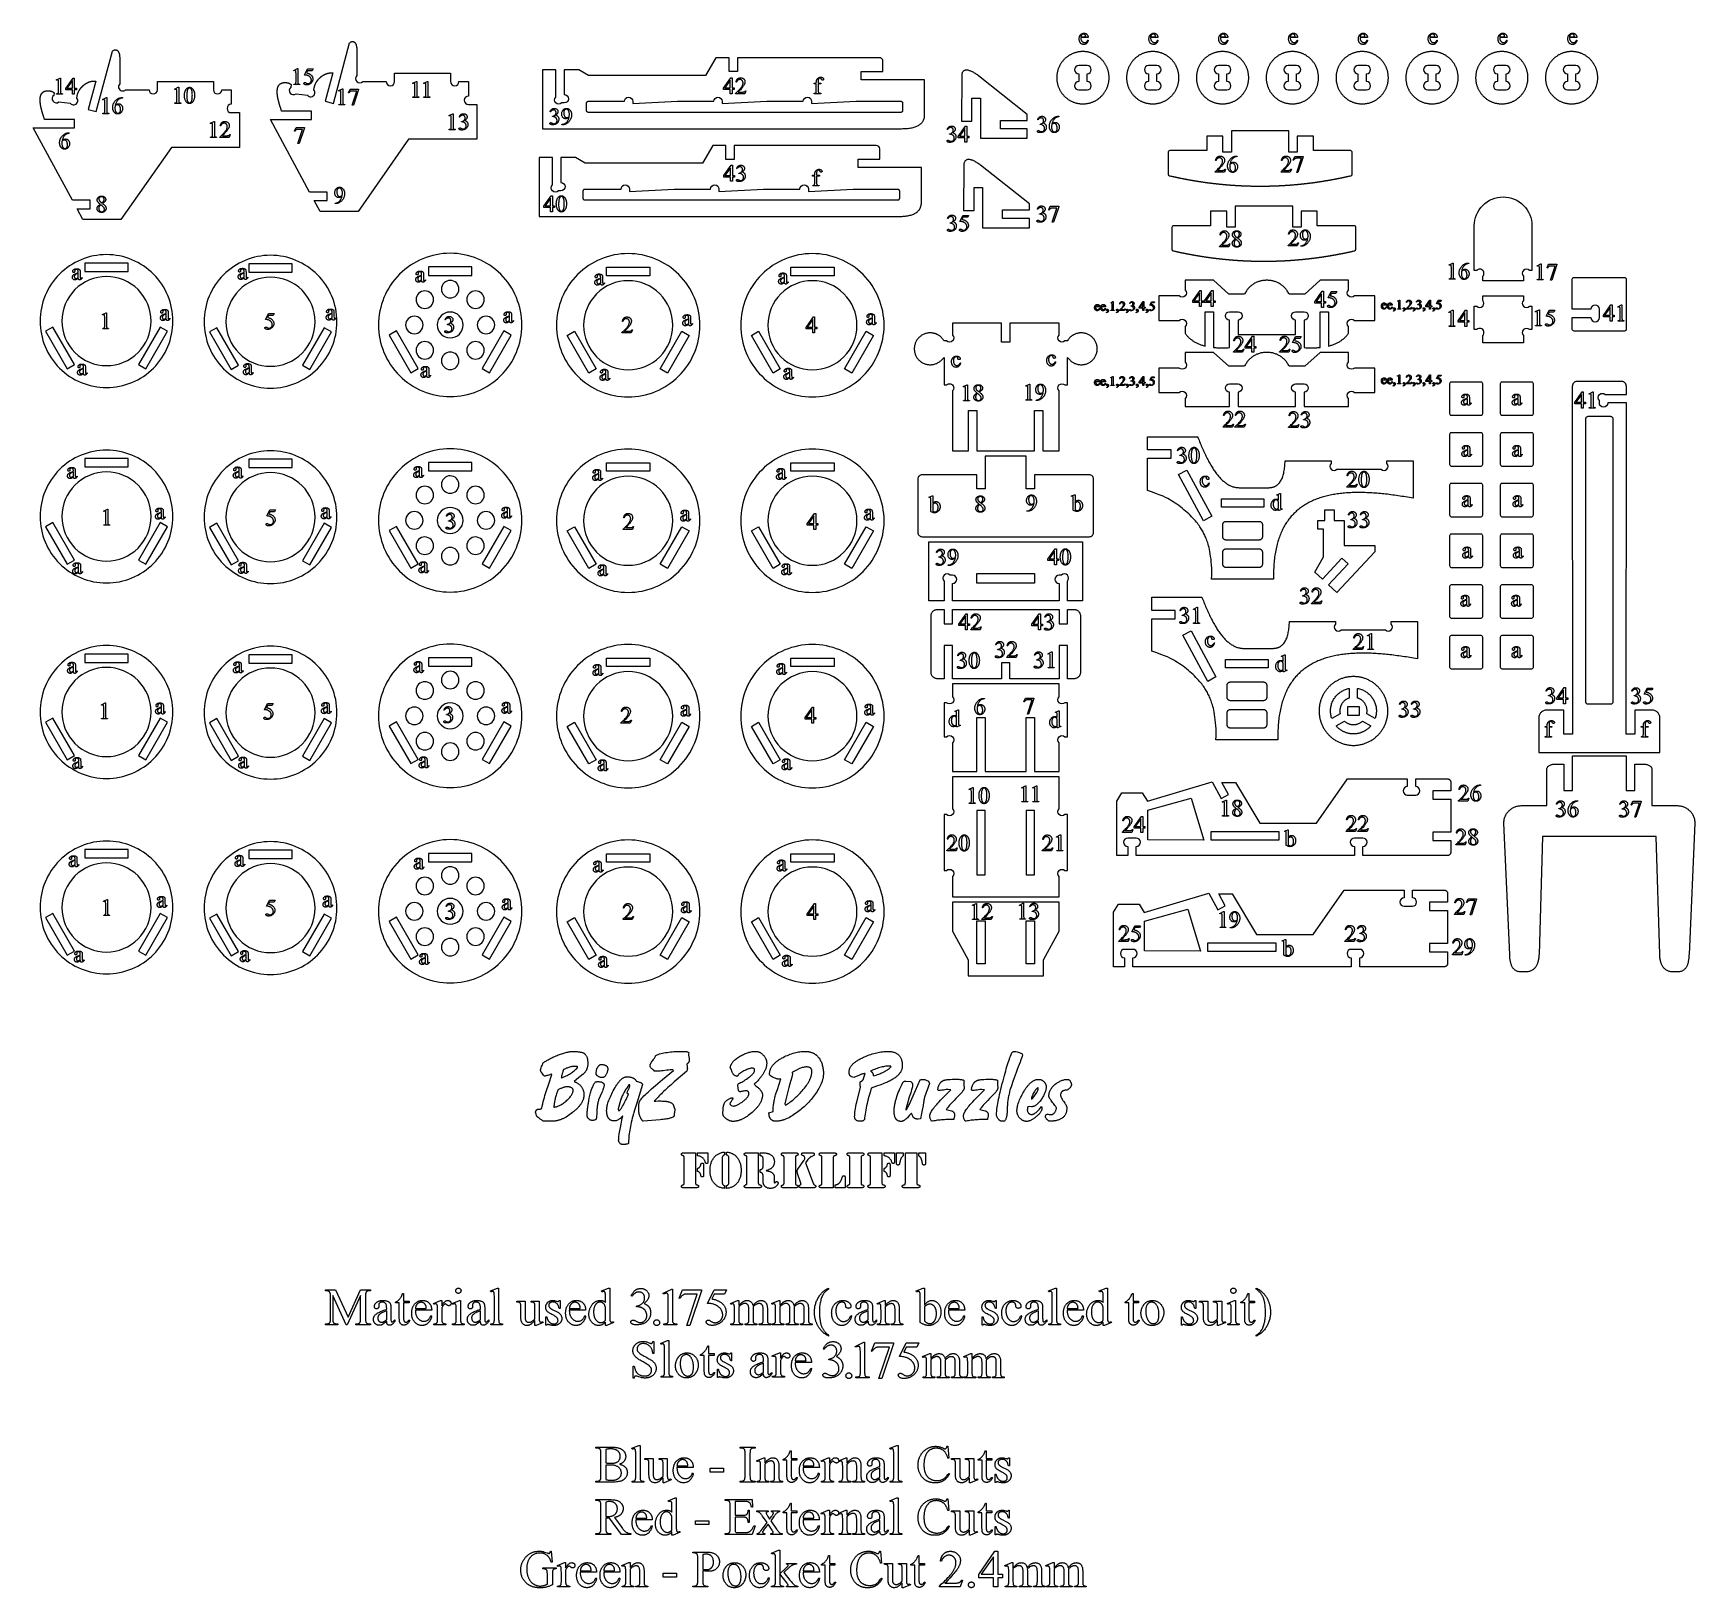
# Model space of a CAD drawing. Extents: x 6 to 600, y -207 to 349.
import ezdxf

# ---------------------------------------------------------------- set-up
doc = ezdxf.new("R2010")
doc.units = 0
doc.header["$MEASUREMENT"] = 0
for name, color, linetype in [('EXT', 1, 'CONTINUOUS'), ('INT', 5, 'CONTINUOUS'), ('POCKET_2_5MM', 3, 'CONTINUOUS'), ('TEXT', 18, 'CONTINUOUS')]:
    doc.layers.add(name, color=color, linetype=linetype)

msp = doc.modelspace()

# ---------------------------------------------------------------- linework, layer by layer
at = {"layer": 'EXT'}
for points in [[(90.64, 317.92), (105.4, 317.92), (105.4, 320.92), (94.68, 320.92), (94.54, 321.35), (94.43, 321.69), (94.34, 321.97), (94.27, 322.18), (94.21, 322.34), (94.17, 322.47), (94.14, 322.57), (94.11, 322.65), (94.09, 322.73), (94.07, 322.8), (94.05, 322.87), (94.03, 322.94), (94.01, 323.01), (93.99, 323.07), (93.97, 323.13), (93.95, 323.19), (93.93, 323.26), (93.91, 323.32), (93.89, 323.38), (93.88, 323.44), (93.86, 323.5), (93.84, 323.56), (93.82, 323.62), (93.81, 323.68), (93.79, 323.74), (93.77, 323.8), (93.76, 323.86), (93.74, 323.92), (93.73, 323.98), (93.71, 324.04), (93.69, 324.1), (93.68, 324.16), (93.66, 324.22), (93.65, 324.28), (93.63, 324.33), (93.62, 324.39), (93.6, 324.45), (93.59, 324.51), (93.58, 324.56), (93.56, 324.62), (93.55, 324.68), (93.54, 324.74), (93.52, 324.79), (93.51, 324.85), (93.5, 324.9), (93.48, 324.96), (93.47, 325.02), (93.46, 325.07), (93.45, 325.13), (93.43, 325.18), (93.42, 325.24), (93.41, 325.29), (93.4, 325.34), (93.39, 325.4), (93.38, 325.45), (93.37, 325.51), (93.36, 325.56), (93.35, 325.61), (93.34, 325.67), (93.33, 325.72), (93.32, 325.77), (93.31, 325.82), (93.3, 325.88), (93.29, 325.93), (93.28, 325.98), (93.27, 326.03), (93.26, 326.08), (93.26, 326.13), (93.25, 326.18), (93.24, 326.24), (93.23, 326.29), (93.22, 326.34), (93.22, 326.39), (93.21, 326.44), (93.2, 326.49), (93.2, 326.53), (93.19, 326.58), (93.19, 326.63), (93.18, 326.68), (93.17, 326.73), (93.17, 326.78), (93.16, 326.83), (93.16, 326.87), (93.15, 326.92), (93.15, 326.97), (93.14, 327.01), (93.14, 327.06), (93.14, 327.11), (93.13, 327.15), (93.13, 327.2), (93.13, 327.25), (93.12, 327.29), (93.12, 327.34), (93.12, 327.38), (93.12, 327.43), (93.11, 327.47), (93.11, 327.52), (93.11, 327.56), (93.11, 327.6), (93.11, 327.65), (93.11, 327.69), (93.11, 327.73), (93.1, 327.78), (93.1, 327.82), (93.1, 327.86), (93.1, 327.9), (93.1, 327.95), (93.11, 327.99), (93.11, 328.03), (93.11, 328.07), (93.11, 328.11), (93.11, 328.15), (93.11, 328.19), (93.11, 328.23), (93.12, 328.27), (93.12, 328.31), (93.12, 328.35), (93.12, 328.39), (93.13, 328.43), (93.13, 328.47), (93.13, 328.51), (93.14, 328.55), (93.14, 328.58), (93.15, 328.62), (93.15, 328.66), (93.16, 328.7), (93.16, 328.73), (93.17, 328.77), (93.17, 328.81), (93.18, 328.84), (93.18, 328.88), (93.19, 328.91), (93.2, 328.95), (93.2, 328.98), (93.21, 329.02), (93.22, 329.05), (93.23, 329.09), (93.23, 329.12), (93.24, 329.16), (93.25, 329.19), (93.26, 329.22), (93.27, 329.26), (93.28, 329.29), (93.29, 329.32), (93.3, 329.35), (93.3, 329.39), (93.31, 329.42), (93.33, 329.45), (93.34, 329.48), (93.35, 329.51), (93.36, 329.54), (93.37, 329.57), (93.38, 329.6), (93.39, 329.63), (93.4, 329.66), (93.42, 329.69), (93.43, 329.72), (93.44, 329.75), (93.45, 329.78), (93.47, 329.8), (93.48, 329.83), (93.5, 329.86), (93.51, 329.89), (93.52, 329.92), (93.54, 329.94), (93.55, 329.97), (93.57, 329.99), (93.58, 330.02), (93.6, 330.05), (93.62, 330.07), (93.63, 330.1), (93.65, 330.12), (93.66, 330.15), (93.68, 330.17), (93.7, 330.19), (93.72, 330.22), (93.73, 330.24), (93.75, 330.27), (93.77, 330.29), (93.79, 330.31), (93.81, 330.33), (93.83, 330.35), (93.85, 330.38), (93.87, 330.4), (93.89, 330.42), (93.91, 330.44), (93.93, 330.46), (93.95, 330.48), (93.97, 330.5), (93.99, 330.52), (94.01, 330.54), (94.03, 330.56), (94.06, 330.58), (94.08, 330.6), (94.1, 330.62), (94.12, 330.63), (94.15, 330.65), (94.17, 330.67), (94.19, 330.69), (94.22, 330.7), (94.24, 330.72), (94.27, 330.73), (94.29, 330.75), (94.32, 330.77), (94.34, 330.78), (94.37, 330.8), (94.39, 330.81), (94.42, 330.83), (94.45, 330.84), (94.47, 330.85), (94.5, 330.87), (94.53, 330.88), (94.56, 330.89), (94.58, 330.91), (94.61, 330.92), (94.64, 330.93), (94.67, 330.94), (94.7, 330.95), (94.73, 330.96), (94.76, 330.97), (94.79, 330.99), (94.82, 331), (94.85, 331.01), (94.88, 331.01), (94.91, 331.02), (94.94, 331.03), (94.97, 331.04), (95.01, 331.05), (95.04, 331.06), (95.07, 331.07), (95.1, 331.07), (95.14, 331.08), (95.17, 331.09), (95.21, 331.09), (95.24, 331.1), (95.28, 331.1), (95.33, 331.11), (95.38, 331.12), (95.43, 331.12), (95.5, 331.12), (95.57, 331.13), (95.64, 331.13), (95.73, 331.13), (95.82, 331.13), (95.91, 331.13), (96.01, 331.13), (96.12, 331.13), (96.23, 331.12), (96.34, 331.11), (96.45, 331.1), (96.56, 331.08), (96.66, 331.07), (96.77, 331.05), (96.87, 331.03), (96.96, 331.01), (97.04, 330.99), (97.12, 330.98), (97.18, 330.96), (97.24, 330.94), (97.29, 330.92), (97.33, 330.9), (97.36, 330.89), (97.4, 330.87), (97.42, 330.86), (97.45, 330.84), (97.47, 330.83), (97.49, 330.82), (97.51, 330.81), (97.53, 330.8), (97.54, 330.8), (97.56, 330.79), (97.57, 330.78), (97.59, 330.77), (97.6, 330.76), (97.61, 330.76), (97.63, 330.75), (97.64, 330.74), (97.66, 330.73), (97.67, 330.72), (97.68, 330.71), (97.7, 330.7), (97.71, 330.7), (97.72, 330.69), (97.74, 330.68), (97.75, 330.67), (97.76, 330.66), (97.78, 330.65), (97.79, 330.64), (97.8, 330.63), (97.81, 330.62), (97.83, 330.61), (97.84, 330.6), (97.85, 330.59), (97.86, 330.58), (97.87, 330.57), (97.89, 330.56), (97.9, 330.55), (97.91, 330.54), (97.92, 330.53), (97.93, 330.52), (97.95, 330.51), (97.96, 330.49), (97.97, 330.48), (97.98, 330.47), (98, 330.45), (98.01, 330.44), (98.03, 330.42), (98.04, 330.41), (98.05, 330.39), (98.06, 330.38), (98.07, 330.37), (98.08, 330.37), (97.97, 329.49, 1), (99.82, 327.13), (103.89, 326.64, 1), (106.25, 328.49), (106.36, 329.36), (106.38, 329.45), (106.39, 329.53), (106.41, 329.6), (106.43, 329.66), (106.44, 329.72), (106.45, 329.76), (106.46, 329.81), (106.48, 329.85), (106.49, 329.89), (106.5, 329.92), (106.51, 329.96), (106.52, 329.99), (106.53, 330.03), (106.54, 330.06), (106.55, 330.09), (106.56, 330.12), (106.57, 330.15), (106.58, 330.18), (106.6, 330.22), (106.61, 330.25), (106.62, 330.28), (106.63, 330.31), (106.64, 330.34), (106.66, 330.37), (106.67, 330.4), (106.68, 330.43), (106.69, 330.47), (106.71, 330.5), (106.72, 330.53), (106.73, 330.56), (106.75, 330.59), (106.76, 330.62), (106.77, 330.65), (106.79, 330.68), (106.8, 330.71), (106.82, 330.74), (106.83, 330.77), (106.85, 330.8), (106.86, 330.83), (106.88, 330.86), (106.89, 330.9), (106.91, 330.93), (106.92, 330.96), (106.94, 330.99), (106.96, 331.02), (106.97, 331.05), (106.99, 331.08), (107, 331.11), (107.02, 331.14), (107.04, 331.17), (107.06, 331.2), (107.07, 331.23), (107.09, 331.26), (107.11, 331.29), (107.13, 331.31), (107.14, 331.34), (107.16, 331.37), (107.18, 331.4), (107.2, 331.43), (107.22, 331.46), (107.23, 331.49), (107.25, 331.52), (107.27, 331.55), (107.29, 331.58), (107.31, 331.61), (107.33, 331.64), (107.35, 331.66), (107.37, 331.69), (107.39, 331.72), (107.41, 331.75), (107.43, 331.78), (107.45, 331.81), (107.47, 331.84), (107.49, 331.86), (107.51, 331.89), (107.53, 331.92), (107.55, 331.95), (107.57, 331.98), (107.6, 332), (107.62, 332.03), (107.64, 332.06), (107.66, 332.09), (107.68, 332.11), (107.7, 332.14), (107.73, 332.17), (107.75, 332.19), (107.77, 332.22), (107.79, 332.25), (107.82, 332.27), (107.84, 332.3), (107.86, 332.33), (107.88, 332.35), (107.91, 332.38), (107.93, 332.41), (107.95, 332.43), (107.98, 332.46), (108, 332.49), (108.03, 332.51), (108.05, 332.54), (108.07, 332.56), (108.1, 332.59), (108.12, 332.61), (108.15, 332.64), (108.17, 332.66), (108.2, 332.69), (108.22, 332.71), (108.24, 332.74), (108.27, 332.76), (108.29, 332.79), (108.32, 332.81), (108.35, 332.84), (108.37, 332.86), (108.4, 332.89), (108.42, 332.91), (108.45, 332.93), (108.47, 332.96), (108.5, 332.98), (108.53, 333), (108.55, 333.03), (108.58, 333.05), (108.6, 333.07), (108.63, 333.1), (108.66, 333.12), (108.68, 333.14), (108.71, 333.16), (108.74, 333.19), (108.77, 333.21), (108.79, 333.23), (108.82, 333.25), (108.85, 333.28), (108.88, 333.3), (108.9, 333.32), (108.93, 333.34), (108.96, 333.36), (108.99, 333.38), (109.01, 333.4), (109.04, 333.42), (109.07, 333.45), (109.1, 333.47), (109.13, 333.49), (109.16, 333.51), (109.18, 333.53), (109.21, 333.55), (109.24, 333.57), (109.27, 333.59), (109.3, 333.61), (109.33, 333.62), (109.36, 333.64), (109.39, 333.66), (109.41, 333.68), (109.44, 333.7), (109.47, 333.72), (109.5, 333.74), (109.53, 333.76), (109.56, 333.77), (109.59, 333.79), (109.62, 333.81), (109.65, 333.83), (109.68, 333.84), (109.71, 333.86), (109.74, 333.88), (109.77, 333.9), (109.8, 333.91), (109.83, 333.93), (109.86, 333.94), (109.89, 333.96), (109.92, 333.98), (109.95, 333.99), (109.98, 334.01), (110.01, 334.02), (110.05, 334.04), (110.08, 334.05), (110.11, 334.07), (110.14, 334.08), (110.17, 334.1), (110.2, 334.11), (110.23, 334.13), (110.26, 334.14), (110.29, 334.15), (110.32, 334.17), (110.36, 334.18), (110.39, 334.2), (110.42, 334.21), (110.45, 334.22), (110.48, 334.23), (110.51, 334.25), (110.55, 334.26), (110.58, 334.27), (110.61, 334.28), (110.64, 334.29), (110.67, 334.31), (110.7, 334.32), (110.74, 334.33), (110.77, 334.34), (110.8, 334.35), (110.83, 334.36), (110.86, 334.37), (110.9, 334.38), (110.93, 334.39), (110.96, 334.4), (110.99, 334.41), (111.03, 334.42), (111.06, 334.43), (111.09, 334.44), (111.12, 334.44), (111.16, 334.45), (111.19, 334.46), (111.22, 334.47), (111.25, 334.48), (111.29, 334.48), (111.32, 334.49), (111.35, 334.5), (111.38, 334.51), (111.42, 334.51), (111.45, 334.52), (111.48, 334.52), (111.52, 334.53), (111.55, 334.54), (111.58, 334.54), (111.61, 334.55), (111.65, 334.55), (111.68, 334.56), (111.71, 334.56), (111.75, 334.57), (111.78, 334.57), (111.81, 334.57), (111.85, 334.58), (111.88, 334.58), (111.92, 334.58), (111.95, 334.59), (111.99, 334.59), (112.03, 334.59), (112.08, 334.59), (112.13, 334.6), (112.2, 334.6), (112.28, 334.6), (112.4, 334.6), (112.55, 334.6), (112.74, 334.59), (112.98, 334.59), (110.27, 324.46), (113.17, 323.68), (118.94, 345.28), (119.07, 345.39), (119.19, 345.49), (119.32, 345.57), (119.44, 345.64), (119.56, 345.7), (119.69, 345.74), (119.8, 345.77), (119.92, 345.79), (120.04, 345.8), (120.15, 345.79), (120.26, 345.78), (120.36, 345.75), (120.47, 345.71), (120.57, 345.66), (120.66, 345.6), (120.76, 345.52), (120.85, 345.44), (120.93, 345.34), (121.01, 345.23), (121.08, 345.12), (121.16, 344.99), (121.22, 344.85), (121.28, 344.71), (121.34, 344.55), (121.38, 344.38), (121.43, 344.2), (121.47, 344.02), (121.5, 343.82), (121.52, 343.62), (121.54, 343.4), (121.55, 343.18), (121.55, 342.95), (121.55, 333.61, 1), (123.67, 331.49), (132.06, 331.49, 1), (135.06, 331.49), (135.06, 334.49), (155.06, 334.49), (155.06, 331.49, 1), (158.06, 331.49), (161.44, 331.49), (161.44, 326.3, 1), (161.44, 323.3), (164.44, 323.3), (164.44, 310.85), (140.05, 310.85), (122.02, 285.07), (108.42, 285.07), (106.3, 288.98), (111.01, 288.98), (111.01, 291.98), (104.68, 291.98)], [(5.87, 314.98), (20.63, 314.98), (20.63, 317.98), (9.92, 317.98), (9.78, 318.41), (9.66, 318.76), (9.57, 319.03), (9.5, 319.24), (9.45, 319.41), (9.41, 319.53), (9.37, 319.63), (9.35, 319.72), (9.32, 319.79), (9.3, 319.87), (9.28, 319.94), (9.26, 320.01), (9.24, 320.07), (9.22, 320.13), (9.2, 320.2), (9.18, 320.26), (9.16, 320.32), (9.15, 320.38), (9.13, 320.44), (9.11, 320.51), (9.09, 320.57), (9.08, 320.63), (9.06, 320.69), (9.04, 320.75), (9.02, 320.81), (9.01, 320.87), (8.99, 320.93), (8.98, 320.99), (8.96, 321.05), (8.94, 321.11), (8.93, 321.16), (8.91, 321.22), (8.9, 321.28), (8.88, 321.34), (8.87, 321.4), (8.85, 321.46), (8.84, 321.51), (8.82, 321.57), (8.81, 321.63), (8.8, 321.69), (8.78, 321.74), (8.77, 321.8), (8.76, 321.86), (8.74, 321.91), (8.73, 321.97), (8.72, 322.02), (8.7, 322.08), (8.69, 322.14), (8.68, 322.19), (8.67, 322.25), (8.66, 322.3), (8.64, 322.36), (8.63, 322.41), (8.62, 322.46), (8.61, 322.52), (8.6, 322.57), (8.59, 322.62), (8.58, 322.68), (8.57, 322.73), (8.56, 322.78), (8.55, 322.84), (8.54, 322.89), (8.53, 322.94), (8.52, 322.99), (8.51, 323.04), (8.51, 323.1), (8.5, 323.15), (8.49, 323.2), (8.48, 323.25), (8.47, 323.3), (8.47, 323.35), (8.46, 323.4), (8.45, 323.45), (8.44, 323.5), (8.44, 323.55), (8.43, 323.6), (8.42, 323.65), (8.42, 323.7), (8.41, 323.75), (8.41, 323.79), (8.4, 323.84), (8.4, 323.89), (8.39, 323.94), (8.39, 323.99), (8.38, 324.03), (8.38, 324.08), (8.37, 324.13), (8.37, 324.17), (8.37, 324.22), (8.36, 324.26), (8.36, 324.31), (8.36, 324.36), (8.35, 324.4), (8.35, 324.45), (8.35, 324.49), (8.35, 324.54), (8.34, 324.58), (8.34, 324.62), (8.34, 324.67), (8.34, 324.71), (8.34, 324.76), (8.34, 324.8), (8.34, 324.84), (8.34, 324.88), (8.34, 324.93), (8.34, 324.97), (8.34, 325.01), (8.34, 325.05), (8.34, 325.09), (8.34, 325.14), (8.34, 325.18), (8.34, 325.22), (8.35, 325.26), (8.35, 325.3), (8.35, 325.34), (8.35, 325.38), (8.35, 325.42), (8.36, 325.46), (8.36, 325.5), (8.36, 325.53), (8.37, 325.57), (8.37, 325.61), (8.38, 325.65), (8.38, 325.69), (8.39, 325.72), (8.39, 325.76), (8.39, 325.8), (8.4, 325.83), (8.41, 325.87), (8.41, 325.91), (8.42, 325.94), (8.42, 325.98), (8.43, 326.01), (8.44, 326.05), (8.44, 326.08), (8.45, 326.12), (8.46, 326.15), (8.47, 326.19), (8.48, 326.22), (8.48, 326.25), (8.49, 326.29), (8.5, 326.32), (8.51, 326.35), (8.52, 326.39), (8.53, 326.42), (8.54, 326.45), (8.55, 326.48), (8.56, 326.51), (8.57, 326.54), (8.58, 326.58), (8.59, 326.61), (8.6, 326.64), (8.61, 326.67), (8.63, 326.7), (8.64, 326.73), (8.65, 326.76), (8.66, 326.78), (8.68, 326.81), (8.69, 326.84), (8.7, 326.87), (8.71, 326.9), (8.73, 326.93), (8.74, 326.95), (8.76, 326.98), (8.77, 327.01), (8.79, 327.03), (8.8, 327.06), (8.82, 327.09), (8.83, 327.11), (8.85, 327.14), (8.87, 327.16), (8.88, 327.19), (8.9, 327.21), (8.92, 327.24), (8.93, 327.26), (8.95, 327.28), (8.97, 327.31), (8.99, 327.33), (9, 327.35), (9.02, 327.38), (9.04, 327.4), (9.06, 327.42), (9.08, 327.44), (9.1, 327.46), (9.12, 327.48), (9.14, 327.51), (9.16, 327.53), (9.18, 327.55), (9.2, 327.57), (9.22, 327.59), (9.24, 327.61), (9.27, 327.62), (9.29, 327.64), (9.31, 327.66), (9.33, 327.68), (9.36, 327.7), (9.38, 327.72), (9.4, 327.73), (9.43, 327.75), (9.45, 327.77), (9.48, 327.78), (9.5, 327.8), (9.53, 327.82), (9.55, 327.83), (9.58, 327.85), (9.6, 327.86), (9.63, 327.88), (9.65, 327.89), (9.68, 327.9), (9.71, 327.92), (9.73, 327.93), (9.76, 327.95), (9.79, 327.96), (9.82, 327.97), (9.85, 327.98), (9.87, 327.99), (9.9, 328.01), (9.93, 328.02), (9.96, 328.03), (9.99, 328.04), (10.02, 328.05), (10.05, 328.06), (10.08, 328.07), (10.11, 328.08), (10.14, 328.09), (10.18, 328.1), (10.21, 328.11), (10.24, 328.11), (10.27, 328.12), (10.3, 328.13), (10.34, 328.14), (10.37, 328.14), (10.4, 328.15), (10.44, 328.16), (10.48, 328.16), (10.52, 328.17), (10.56, 328.17), (10.61, 328.18), (10.67, 328.18), (10.73, 328.19), (10.8, 328.19), (10.88, 328.2), (10.96, 328.2), (11.05, 328.2), (11.15, 328.2), (11.25, 328.2), (11.35, 328.19), (11.46, 328.18), (11.57, 328.17), (11.68, 328.16), (11.79, 328.15), (11.9, 328.13), (12, 328.12), (12.1, 328.1), (12.19, 328.08), (12.28, 328.06), (12.35, 328.04), (12.41, 328.02), (12.47, 328), (12.52, 327.98), (12.56, 327.97), (12.6, 327.95), (12.63, 327.93), (12.66, 327.92), (12.68, 327.91), (12.71, 327.9), (12.73, 327.89), (12.74, 327.88), (12.76, 327.87), (12.78, 327.86), (12.79, 327.85), (12.81, 327.84), (12.82, 327.84), (12.83, 327.83), (12.85, 327.82), (12.86, 327.81), (12.88, 327.8), (12.89, 327.8), (12.9, 327.79), (12.92, 327.78), (12.93, 327.77), (12.94, 327.76), (12.96, 327.75), (12.97, 327.74), (12.98, 327.73), (13, 327.72), (13.01, 327.71), (13.02, 327.71), (13.03, 327.7), (13.05, 327.69), (13.06, 327.68), (13.07, 327.67), (13.08, 327.66), (13.1, 327.65), (13.11, 327.64), (13.12, 327.63), (13.13, 327.62), (13.14, 327.6), (13.15, 327.59), (13.17, 327.58), (13.18, 327.57), (13.19, 327.56), (13.2, 327.54), (13.22, 327.53), (13.23, 327.52), (13.25, 327.5), (13.26, 327.49), (13.27, 327.47), (13.28, 327.46), (13.29, 327.45), (13.3, 327.44), (13.31, 327.43), (13.2, 326.56, 1), (15.05, 324.2), (19.12, 323.71, 1), (21.48, 325.56), (21.59, 326.43), (21.61, 326.52), (21.63, 326.6), (21.64, 326.67), (21.66, 326.73), (21.67, 326.78), (21.69, 326.83), (21.7, 326.87), (21.71, 326.91), (21.72, 326.95), (21.73, 326.99), (21.74, 327.02), (21.75, 327.06), (21.76, 327.09), (21.77, 327.12), (21.79, 327.16), (21.8, 327.19), (21.81, 327.22), (21.82, 327.25), (21.83, 327.28), (21.84, 327.31), (21.85, 327.34), (21.86, 327.37), (21.88, 327.41), (21.89, 327.44), (21.9, 327.47), (21.91, 327.5), (21.93, 327.53), (21.94, 327.56), (21.95, 327.59), (21.97, 327.62), (21.98, 327.65), (21.99, 327.68), (22.01, 327.72), (22.02, 327.75), (22.04, 327.78), (22.05, 327.81), (22.07, 327.84), (22.08, 327.87), (22.1, 327.9), (22.11, 327.93), (22.13, 327.96), (22.14, 327.99), (22.16, 328.02), (22.17, 328.05), (22.19, 328.08), (22.21, 328.11), (22.22, 328.14), (22.24, 328.17), (22.25, 328.2), (22.27, 328.23), (22.29, 328.26), (22.31, 328.29), (22.32, 328.32), (22.34, 328.35), (22.36, 328.38), (22.38, 328.41), (22.39, 328.44), (22.41, 328.47), (22.43, 328.5), (22.45, 328.53), (22.47, 328.56), (22.49, 328.58), (22.51, 328.61), (22.52, 328.64), (22.54, 328.67), (22.56, 328.7), (22.58, 328.73), (22.6, 328.76), (22.62, 328.79), (22.64, 328.82), (22.66, 328.84), (22.68, 328.87), (22.7, 328.9), (22.72, 328.93), (22.74, 328.96), (22.77, 328.98), (22.79, 329.01), (22.81, 329.04), (22.83, 329.07), (22.85, 329.1), (22.87, 329.12), (22.89, 329.15), (22.92, 329.18), (22.94, 329.2), (22.96, 329.23), (22.98, 329.26), (23, 329.29), (23.03, 329.31), (23.05, 329.34), (23.07, 329.37), (23.09, 329.39), (23.12, 329.42), (23.14, 329.45), (23.16, 329.47), (23.19, 329.5), (23.21, 329.52), (23.23, 329.55), (23.26, 329.58), (23.28, 329.6), (23.31, 329.63), (23.33, 329.65), (23.35, 329.68), (23.38, 329.7), (23.4, 329.73), (23.43, 329.75), (23.45, 329.78), (23.48, 329.8), (23.5, 329.83), (23.53, 329.85), (23.55, 329.88), (23.58, 329.9), (23.6, 329.93), (23.63, 329.95), (23.66, 329.97), (23.68, 330), (23.71, 330.02), (23.73, 330.05), (23.76, 330.07), (23.79, 330.09), (23.81, 330.12), (23.84, 330.14), (23.86, 330.16), (23.89, 330.18), (23.92, 330.21), (23.95, 330.23), (23.97, 330.25), (24, 330.27), (24.03, 330.3), (24.05, 330.32), (24.08, 330.34), (24.11, 330.36), (24.14, 330.38), (24.16, 330.4), (24.19, 330.43), (24.22, 330.45), (24.25, 330.47), (24.28, 330.49), (24.3, 330.51), (24.33, 330.53), (24.36, 330.55), (24.39, 330.57), (24.42, 330.59), (24.45, 330.61), (24.47, 330.63), (24.5, 330.65), (24.53, 330.67), (24.56, 330.69), (24.59, 330.71), (24.62, 330.73), (24.65, 330.75), (24.68, 330.77), (24.71, 330.78), (24.74, 330.8), (24.77, 330.82), (24.8, 330.84), (24.82, 330.86), (24.85, 330.87), (24.88, 330.89), (24.91, 330.91), (24.94, 330.93), (24.97, 330.94), (25, 330.96), (25.03, 330.98), (25.06, 330.99), (25.1, 331.01), (25.13, 331.03), (25.16, 331.04), (25.19, 331.06), (25.22, 331.07), (25.25, 331.09), (25.28, 331.1), (25.31, 331.12), (25.34, 331.13), (25.37, 331.15), (25.4, 331.16), (25.43, 331.18), (25.46, 331.19), (25.5, 331.21), (25.53, 331.22), (25.56, 331.23), (25.59, 331.25), (25.62, 331.26), (25.65, 331.27), (25.68, 331.29), (25.72, 331.3), (25.75, 331.31), (25.78, 331.32), (25.81, 331.34), (25.84, 331.35), (25.87, 331.36), (25.91, 331.37), (25.94, 331.38), (25.97, 331.39), (26, 331.4), (26.03, 331.41), (26.07, 331.42), (26.1, 331.43), (26.13, 331.44), (26.16, 331.45), (26.19, 331.46), (26.23, 331.47), (26.26, 331.48), (26.29, 331.49), (26.32, 331.5), (26.36, 331.51), (26.39, 331.52), (26.42, 331.53), (26.45, 331.53), (26.49, 331.54), (26.52, 331.55), (26.55, 331.56), (26.58, 331.56), (26.62, 331.57), (26.65, 331.58), (26.68, 331.58), (26.72, 331.59), (26.75, 331.59), (26.78, 331.6), (26.81, 331.61), (26.85, 331.61), (26.88, 331.62), (26.91, 331.62), (26.95, 331.63), (26.98, 331.63), (27.01, 331.63), (27.05, 331.64), (27.08, 331.64), (27.11, 331.64), (27.15, 331.65), (27.19, 331.65), (27.23, 331.65), (27.27, 331.66), (27.31, 331.66), (27.36, 331.66), (27.43, 331.66), (27.52, 331.66), (27.63, 331.66), (27.78, 331.66), (27.97, 331.66), (28.21, 331.65), (25.5, 321.52), (28.4, 320.75), (34.17, 342.35), (34.3, 342.46), (34.43, 342.55), (34.55, 342.64), (34.67, 342.71), (34.8, 342.76), (34.92, 342.81), (35.04, 342.84), (35.15, 342.86), (35.27, 342.86), (35.38, 342.86), (35.49, 342.84), (35.6, 342.81), (35.7, 342.77), (35.8, 342.72), (35.9, 342.66), (35.99, 342.59), (36.08, 342.5), (36.16, 342.41), (36.24, 342.3), (36.32, 342.18), (36.39, 342.06), (36.45, 341.92), (36.51, 341.77), (36.57, 341.61), (36.62, 341.45), (36.66, 341.27), (36.7, 341.08), (36.73, 340.89), (36.75, 340.68), (36.77, 340.47), (36.78, 340.24), (36.79, 340.01), (36.79, 330.68, 1), (38.91, 328.56), (47.29, 328.56, 1), (50.29, 328.56), (50.29, 331.56), (70.29, 331.56), (70.29, 328.56, 1), (73.29, 328.56), (76.67, 328.56), (76.67, 323.37, 1), (76.67, 320.37), (79.67, 320.37), (79.67, 307.92), (55.28, 307.92), (37.25, 282.13), (23.65, 282.13), (21.54, 286.04), (26.24, 286.04), (26.24, 289.04), (19.91, 289.04)], [(200.94, 335.7), (195.69, 335.7), (195.69, 326.83, -1), (195.69, 323.83), (194.81, 323.83, -1), (192.69, 325.95), (192.69, 335.7), (187.9, 335.7), (187.9, 314.64), (315.83, 314.64), (316.29, 314.64), (316.75, 314.65), (317.19, 314.67), (317.63, 314.69), (318.06, 314.72), (318.48, 314.76), (318.89, 314.81), (319.29, 314.86), (319.68, 314.93), (320.06, 315), (320.42, 315.09), (320.77, 315.18), (321.12, 315.28), (321.44, 315.4), (321.76, 315.52), (322.06, 315.66), (322.34, 315.81), (322.61, 315.97), (322.87, 316.14), (323.1, 316.33), (323.33, 316.53), (323.53, 316.74), (323.72, 316.97), (323.89, 317.21), (324.04, 317.46), (324.17, 317.73), (324.29, 318.01), (324.38, 318.31), (324.46, 318.63), (324.51, 318.96), (324.54, 319.31), (324.55, 319.49), (324.55, 319.67), (324.55, 332.12), (309.28, 332.12), (301.9, 332.13), (301.9, 335.13), (309.65, 335.13), (309.65, 338.78, 0.414214), (308.4, 340.03), (257.64, 340.03), (257.64, 335.03), (254.64, 335.03), (254.64, 340.03), (249.94, 340.03), (246.26, 333.66), (204.34, 333.66)], [(411.59, 298.41, 0.39315), (412.08, 297.81), (412.25, 297.77), (412.52, 297.71), (412.76, 297.65), (412.98, 297.61), (413.17, 297.56), (413.34, 297.53), (413.5, 297.49), (413.65, 297.46), (413.8, 297.43), (413.94, 297.4), (414.07, 297.37), (414.2, 297.34), (414.33, 297.31), (414.45, 297.28), (414.58, 297.26), (414.7, 297.23), (414.83, 297.21), (414.95, 297.18), (415.08, 297.15), (415.2, 297.13), (415.33, 297.1), (415.45, 297.08), (415.58, 297.05), (415.7, 297.03), (415.83, 297), (415.95, 296.98), (416.08, 296.95), (416.2, 296.93), (416.32, 296.9), (416.45, 296.88), (416.57, 296.85), (416.7, 296.83), (416.82, 296.8), (416.95, 296.78), (417.07, 296.75), (417.2, 296.73), (417.32, 296.71), (417.45, 296.68), (417.57, 296.66), (417.7, 296.63), (417.82, 296.61), (417.95, 296.59), (418.07, 296.56), (418.2, 296.54), (418.32, 296.52), (418.45, 296.49), (418.57, 296.47), (418.7, 296.45), (418.82, 296.43), (418.95, 296.4), (419.07, 296.38), (419.2, 296.36), (419.32, 296.34), (419.45, 296.31), (419.57, 296.29), (419.7, 296.27), (419.82, 296.25), (419.95, 296.23), (420.07, 296.2), (420.2, 296.18), (420.32, 296.16), (420.45, 296.14), (420.57, 296.12), (420.7, 296.1), (420.82, 296.08), (420.95, 296.06), (421.07, 296.04), (421.2, 296.01), (421.32, 295.99), (421.45, 295.97), (421.57, 295.95), (421.7, 295.93), (421.82, 295.91), (421.95, 295.89), (422.07, 295.87), (422.2, 295.85), (422.32, 295.83), (422.45, 295.81), (422.58, 295.79), (422.7, 295.78), (422.83, 295.76), (422.95, 295.74), (423.08, 295.72), (423.2, 295.7), (423.33, 295.68), (423.45, 295.66), (423.58, 295.64), (423.7, 295.62), (423.83, 295.61), (423.95, 295.59), (424.08, 295.57), (424.21, 295.55), (424.33, 295.53), (424.46, 295.52), (424.58, 295.5), (424.71, 295.48), (424.83, 295.46), (424.96, 295.45), (425.08, 295.43), (425.21, 295.41), (425.33, 295.39), (425.46, 295.38), (425.59, 295.36), (425.71, 295.34), (425.84, 295.33), (425.96, 295.31), (426.09, 295.29), (426.21, 295.28), (426.34, 295.26), (426.47, 295.25), (426.59, 295.23), (426.72, 295.21), (426.84, 295.2), (426.97, 295.18), (427.09, 295.17), (427.22, 295.15), (427.35, 295.14), (427.47, 295.12), (427.6, 295.11), (427.72, 295.09), (427.85, 295.08), (427.97, 295.06), (428.1, 295.05), (428.23, 295.03), (428.35, 295.02), (428.48, 295), (428.6, 294.99), (428.73, 294.98), (428.85, 294.96), (428.98, 294.95), (429.11, 294.93), (429.23, 294.92), (429.36, 294.91), (429.48, 294.89), (429.61, 294.88), (429.74, 294.87), (429.86, 294.85), (429.99, 294.84), (430.11, 294.83), (430.24, 294.82), (430.37, 294.8), (430.49, 294.79), (430.62, 294.78), (430.74, 294.77), (430.87, 294.75), (431, 294.74), (431.12, 294.73), (431.25, 294.72), (431.37, 294.71), (431.5, 294.69), (431.63, 294.68), (431.75, 294.67), (431.88, 294.66), (432.01, 294.65), (432.13, 294.64), (432.26, 294.63), (432.38, 294.62), (432.51, 294.61), (432.64, 294.59), (432.76, 294.58), (432.89, 294.57), (433.02, 294.56), (433.14, 294.55), (433.27, 294.54), (433.39, 294.53), (433.52, 294.52), (433.65, 294.51), (433.77, 294.5), (433.9, 294.5), (434.03, 294.49), (434.15, 294.48), (434.28, 294.47), (434.41, 294.46), (434.53, 294.45), (434.66, 294.44), (434.78, 294.43), (434.91, 294.42), (435.04, 294.42), (435.16, 294.41), (435.29, 294.4), (435.42, 294.39), (435.54, 294.38), (435.67, 294.37), (435.8, 294.37), (435.92, 294.36), (436.05, 294.35), (436.18, 294.34), (436.3, 294.34), (436.43, 294.33), (436.56, 294.32), (436.68, 294.32), (436.81, 294.31), (436.94, 294.3), (437.06, 294.3), (437.19, 294.29), (437.32, 294.28), (437.44, 294.28), (437.57, 294.27), (437.7, 294.26), (437.82, 294.26), (437.95, 294.25), (438.08, 294.25), (438.2, 294.24), (438.33, 294.24), (438.46, 294.23), (438.58, 294.22), (438.71, 294.22), (438.84, 294.21), (438.96, 294.21), (439.09, 294.2), (439.22, 294.2), (439.34, 294.2), (439.47, 294.19), (439.6, 294.19), (439.72, 294.18), (439.85, 294.18), (439.98, 294.17), (440.11, 294.17), (440.23, 294.17), (440.36, 294.16), (440.49, 294.16), (440.61, 294.16), (440.74, 294.15), (440.87, 294.15), (440.99, 294.15), (441.12, 294.14), (441.25, 294.14), (441.38, 294.14), (441.5, 294.14), (441.63, 294.13), (441.76, 294.13), (441.88, 294.13), (442.01, 294.13), (442.14, 294.12), (442.27, 294.12), (442.39, 294.12), (442.52, 294.12), (442.65, 294.12), (442.77, 294.12), (442.9, 294.11), (443.03, 294.11), (443.15, 294.11), (443.28, 294.11), (443.4, 294.11), (443.52, 294.11), (443.63, 294.11), (443.74, 294.11), (443.84, 294.11), (443.95, 294.11), (444.04, 294.11), (444.14, 294.11), (444.23, 294.11), (444.32, 294.11), (444.41, 294.11), (444.49, 294.11), (444.58, 294.11), (444.67, 294.11), (444.76, 294.11), (444.85, 294.11), (444.94, 294.11), (445.04, 294.11), (445.14, 294.11), (445.25, 294.11), (445.36, 294.11), (445.47, 294.11), (445.59, 294.11), (445.71, 294.11), (445.83, 294.11), (445.96, 294.11), (446.09, 294.11), (446.21, 294.12), (446.34, 294.12), (446.47, 294.12), (446.59, 294.12), (446.72, 294.12), (446.85, 294.12), (446.98, 294.13), (447.1, 294.13), (447.23, 294.13), (447.36, 294.13), (447.48, 294.14), (447.61, 294.14), (447.74, 294.14), (447.87, 294.14), (447.99, 294.15), (448.12, 294.15), (448.25, 294.15), (448.37, 294.16), (448.5, 294.16), (448.63, 294.16), (448.75, 294.17), (448.88, 294.17), (449.01, 294.17), (449.14, 294.18), (449.26, 294.18), (449.39, 294.19), (449.52, 294.19), (449.64, 294.2), (449.77, 294.2), (449.9, 294.2), (450.02, 294.21), (450.15, 294.21), (450.28, 294.22), (450.4, 294.22), (450.53, 294.23), (450.66, 294.24), (450.78, 294.24), (450.91, 294.25), (451.04, 294.25), (451.16, 294.26), (451.29, 294.26), (451.42, 294.27), (451.54, 294.28), (451.67, 294.28), (451.8, 294.29), (451.92, 294.3), (452.05, 294.3), (452.18, 294.31), (452.3, 294.32), (452.43, 294.32), (452.56, 294.33), (452.68, 294.34), (452.81, 294.34), (452.94, 294.35), (453.06, 294.36), (453.19, 294.37), (453.32, 294.37), (453.44, 294.38), (453.57, 294.39), (453.7, 294.4), (453.82, 294.41), (453.95, 294.42), (454.08, 294.42), (454.2, 294.43), (454.33, 294.44), (454.46, 294.45), (454.58, 294.46), (454.71, 294.47), (454.83, 294.48), (454.96, 294.49), (455.09, 294.5), (455.21, 294.5), (455.34, 294.51), (455.47, 294.52), (455.59, 294.53), (455.72, 294.54), (455.84, 294.55), (455.97, 294.56), (456.1, 294.57), (456.22, 294.58), (456.35, 294.59), (456.48, 294.61), (456.6, 294.62), (456.73, 294.63), (456.85, 294.64), (456.98, 294.65), (457.11, 294.66), (457.23, 294.67), (457.36, 294.68), (457.49, 294.69), (457.61, 294.71), (457.74, 294.72), (457.86, 294.73), (457.99, 294.74), (458.12, 294.75), (458.24, 294.77), (458.37, 294.78), (458.49, 294.79), (458.62, 294.8), (458.75, 294.82), (458.87, 294.83), (459, 294.84), (459.12, 294.85), (459.25, 294.87), (459.38, 294.88), (459.5, 294.89), (459.63, 294.91), (459.75, 294.92), (459.88, 294.93), (460.01, 294.95), (460.13, 294.96), (460.26, 294.98), (460.38, 294.99), (460.51, 295), (460.64, 295.02), (460.76, 295.03), (460.89, 295.05), (461.01, 295.06), (461.14, 295.08), (461.26, 295.09), (461.39, 295.11), (461.52, 295.12), (461.64, 295.14), (461.77, 295.15), (461.89, 295.17), (462.02, 295.18), (462.14, 295.2), (462.27, 295.21), (462.4, 295.23), (462.52, 295.25), (462.65, 295.26), (462.77, 295.28), (462.9, 295.29), (463.02, 295.31), (463.15, 295.33), (463.28, 295.34), (463.4, 295.36), (463.53, 295.38), (463.65, 295.39), (463.78, 295.41), (463.9, 295.43), (464.03, 295.45), (464.15, 295.46), (464.28, 295.48), (464.41, 295.5), (464.53, 295.52), (464.66, 295.53), (464.78, 295.55), (464.91, 295.57), (465.03, 295.59), (465.16, 295.61), (465.28, 295.62), (465.41, 295.64), (465.53, 295.66), (465.66, 295.68), (465.78, 295.7), (465.91, 295.72), (466.04, 295.74), (466.16, 295.76), (466.29, 295.78), (466.41, 295.79), (466.54, 295.81), (466.66, 295.83), (466.79, 295.85), (466.91, 295.87), (467.04, 295.89), (467.16, 295.91), (467.29, 295.93), (467.41, 295.95), (467.54, 295.97), (467.66, 295.99), (467.79, 296.01), (467.91, 296.04), (468.04, 296.06), (468.16, 296.08), (468.29, 296.1), (468.41, 296.12), (468.54, 296.14), (468.66, 296.16), (468.79, 296.18), (468.92, 296.2), (469.04, 296.23), (469.17, 296.25), (469.29, 296.27), (469.42, 296.29), (469.54, 296.31), (469.67, 296.34), (469.79, 296.36), (469.92, 296.38), (470.04, 296.4), (470.17, 296.43), (470.29, 296.45), (470.42, 296.47), (470.54, 296.49), (470.66, 296.52), (470.79, 296.54), (470.91, 296.56), (471.04, 296.59), (471.16, 296.61), (471.29, 296.63), (471.41, 296.66), (471.54, 296.68), (471.66, 296.71), (471.79, 296.73), (471.91, 296.75), (472.04, 296.78), (472.16, 296.8), (472.29, 296.83), (472.41, 296.85), (472.54, 296.88), (472.66, 296.9), (472.79, 296.93), (472.91, 296.95), (473.04, 296.98), (473.16, 297), (473.29, 297.03), (473.41, 297.05), (473.53, 297.08), (473.66, 297.1), (473.78, 297.13), (473.91, 297.15), (474.03, 297.18), (474.16, 297.21), (474.28, 297.23), (474.41, 297.26), (474.53, 297.28), (474.66, 297.31), (474.79, 297.34), (474.92, 297.37), (475.05, 297.4), (475.19, 297.43), (475.33, 297.46), (475.49, 297.49), (475.65, 297.53), (475.82, 297.56), (476.01, 297.61), (476.22, 297.65), (476.46, 297.71), (476.73, 297.77), (476.91, 297.81, 0.370855), (477.39, 298.42), (477.39, 306.17, 0.414214), (476.77, 306.8), (463.53, 306.8), (463.53, 311.96), (457.79, 311.96), (457.79, 306.25), (454.79, 306.25), (454.79, 313.84), (434.2, 313.84), (434.2, 306.25), (431.2, 306.25), (431.2, 311.96), (425.45, 311.96), (425.45, 306.8), (412.22, 306.8, 0.414214), (411.59, 306.17)], [(199.78, 304.3), (194.54, 304.3), (194.54, 295.42, -1), (194.54, 292.42), (193.66, 292.42, -1), (191.53, 294.54), (191.53, 304.3), (186.74, 304.3), (186.74, 283.23), (314.67, 283.23), (315.13, 283.23), (315.59, 283.24), (316.04, 283.26), (316.48, 283.28), (316.9, 283.32), (317.32, 283.35), (317.73, 283.4), (318.13, 283.46), (318.52, 283.52), (318.9, 283.6), (319.27, 283.68), (319.62, 283.77), (319.96, 283.88), (320.29, 283.99), (320.6, 284.12), (320.9, 284.26), (321.18, 284.4), (321.45, 284.57), (321.71, 284.74), (321.95, 284.92), (322.17, 285.12), (322.37, 285.33), (322.56, 285.56), (322.73, 285.8), (322.88, 286.05), (323.02, 286.32), (323.13, 286.61), (323.22, 286.91), (323.3, 287.22), (323.35, 287.55), (323.38, 287.9), (323.39, 288.08), (323.4, 288.27), (323.4, 300.71), (308.12, 300.72), (300.74, 300.72), (300.74, 303.72), (308.49, 303.72), (308.49, 307.38, 0.414214), (307.24, 308.63), (256.48, 308.63), (256.48, 303.63), (253.48, 303.63), (253.48, 308.63), (248.79, 308.63), (245.11, 302.26), (203.18, 302.26)], [(412.94, 271.57, 0.39315), (413.43, 270.96), (413.6, 270.93), (413.88, 270.86), (414.12, 270.81), (414.33, 270.76), (414.52, 270.72), (414.69, 270.68), (414.85, 270.65), (415, 270.61), (415.15, 270.58), (415.29, 270.55), (415.42, 270.52), (415.55, 270.5), (415.68, 270.47), (415.81, 270.44), (415.93, 270.41), (416.06, 270.39), (416.18, 270.36), (416.31, 270.34), (416.43, 270.31), (416.55, 270.28), (416.68, 270.26), (416.8, 270.23), (416.93, 270.21), (417.05, 270.18), (417.18, 270.16), (417.3, 270.13), (417.43, 270.11), (417.55, 270.08), (417.68, 270.06), (417.8, 270.03), (417.93, 270.01), (418.05, 269.98), (418.18, 269.96), (418.3, 269.93), (418.43, 269.91), (418.55, 269.89), (418.67, 269.86), (418.8, 269.84), (418.92, 269.81), (419.05, 269.79), (419.17, 269.77), (419.3, 269.74), (419.42, 269.72), (419.55, 269.7), (419.67, 269.67), (419.8, 269.65), (419.92, 269.63), (420.05, 269.6), (420.17, 269.58), (420.3, 269.56), (420.42, 269.54), (420.55, 269.51), (420.67, 269.49), (420.8, 269.47), (420.92, 269.45), (421.05, 269.43), (421.17, 269.4), (421.3, 269.38), (421.42, 269.36), (421.55, 269.34), (421.67, 269.32), (421.8, 269.3), (421.92, 269.28), (422.05, 269.25), (422.17, 269.23), (422.3, 269.21), (422.42, 269.19), (422.55, 269.17), (422.67, 269.15), (422.8, 269.13), (422.93, 269.11), (423.05, 269.09), (423.18, 269.07), (423.3, 269.05), (423.43, 269.03), (423.55, 269.01), (423.68, 268.99), (423.8, 268.97), (423.93, 268.95), (424.05, 268.93), (424.18, 268.91), (424.3, 268.89), (424.43, 268.87), (424.55, 268.86), (424.68, 268.84), (424.8, 268.82), (424.93, 268.8), (425.06, 268.78), (425.18, 268.76), (425.31, 268.74), (425.43, 268.73), (425.56, 268.71), (425.68, 268.69), (425.81, 268.67), (425.93, 268.65), (426.06, 268.64), (426.18, 268.62), (426.31, 268.6), (426.44, 268.58), (426.56, 268.57), (426.69, 268.55), (426.81, 268.53), (426.94, 268.52), (427.06, 268.5), (427.19, 268.48), (427.31, 268.47), (427.44, 268.45), (427.57, 268.43), (427.69, 268.42), (427.82, 268.4), (427.94, 268.39), (428.07, 268.37), (428.19, 268.35), (428.32, 268.34), (428.45, 268.32), (428.57, 268.31), (428.7, 268.29), (428.82, 268.28), (428.95, 268.26), (429.07, 268.25), (429.2, 268.23), (429.33, 268.22), (429.45, 268.2), (429.58, 268.19), (429.7, 268.17), (429.83, 268.16), (429.96, 268.15), (430.08, 268.13), (430.21, 268.12), (430.33, 268.1), (430.46, 268.09), (430.58, 268.08), (430.71, 268.06), (430.84, 268.05), (430.96, 268.04), (431.09, 268.02), (431.21, 268.01), (431.34, 268), (431.47, 267.98), (431.59, 267.97), (431.72, 267.96), (431.84, 267.95), (431.97, 267.93), (432.1, 267.92), (432.22, 267.91), (432.35, 267.9), (432.47, 267.89), (432.6, 267.87), (432.73, 267.86), (432.85, 267.85), (432.98, 267.84), (433.11, 267.83), (433.23, 267.82), (433.36, 267.81), (433.48, 267.79), (433.61, 267.78), (433.74, 267.77), (433.86, 267.76), (433.99, 267.75), (434.12, 267.74), (434.24, 267.73), (434.37, 267.72), (434.49, 267.71), (434.62, 267.7), (434.75, 267.69), (434.87, 267.68), (435, 267.67), (435.13, 267.66), (435.25, 267.65), (435.38, 267.64), (435.5, 267.63), (435.63, 267.62), (435.76, 267.62), (435.88, 267.61), (436.01, 267.6), (436.14, 267.59), (436.26, 267.58), (436.39, 267.57), (436.52, 267.56), (436.64, 267.56), (436.77, 267.55), (436.9, 267.54), (437.02, 267.53), (437.15, 267.52), (437.27, 267.52), (437.4, 267.51), (437.53, 267.5), (437.65, 267.49), (437.78, 267.49), (437.91, 267.48), (438.03, 267.47), (438.16, 267.47), (438.29, 267.46), (438.41, 267.45), (438.54, 267.45), (438.67, 267.44), (438.79, 267.43), (438.92, 267.43), (439.05, 267.42), (439.17, 267.41), (439.3, 267.41), (439.43, 267.4), (439.55, 267.4), (439.68, 267.39), (439.81, 267.39), (439.94, 267.38), (440.06, 267.38), (440.19, 267.37), (440.32, 267.37), (440.44, 267.36), (440.57, 267.36), (440.7, 267.35), (440.82, 267.35), (440.95, 267.34), (441.08, 267.34), (441.2, 267.34), (441.33, 267.33), (441.46, 267.33), (441.58, 267.32), (441.71, 267.32), (441.84, 267.32), (441.97, 267.31), (442.09, 267.31), (442.22, 267.31), (442.35, 267.3), (442.47, 267.3), (442.6, 267.3), (442.73, 267.29), (442.85, 267.29), (442.98, 267.29), (443.11, 267.29), (443.24, 267.29), (443.36, 267.28), (443.49, 267.28), (443.62, 267.28), (443.74, 267.28), (443.87, 267.28), (444, 267.27), (444.13, 267.27), (444.25, 267.27), (444.38, 267.27), (444.5, 267.27), (444.63, 267.27), (444.75, 267.27), (444.87, 267.27), (444.98, 267.27), (445.09, 267.27), (445.2, 267.26), (445.3, 267.26), (445.39, 267.26), (445.49, 267.26), (445.58, 267.26), (445.67, 267.26), (445.76, 267.26), (445.85, 267.26), (445.93, 267.26), (446.02, 267.26), (446.11, 267.26), (446.2, 267.26), (446.3, 267.26), (446.39, 267.26), (446.49, 267.26), (446.6, 267.27), (446.71, 267.27), (446.82, 267.27), (446.94, 267.27), (447.06, 267.27), (447.19, 267.27), (447.31, 267.27), (447.44, 267.27), (447.56, 267.27), (447.69, 267.27), (447.82, 267.28), (447.95, 267.28), (448.07, 267.28), (448.2, 267.28), (448.33, 267.28), (448.45, 267.29), (448.58, 267.29), (448.71, 267.29), (448.84, 267.29), (448.96, 267.29), (449.09, 267.3), (449.22, 267.3), (449.34, 267.3), (449.47, 267.31), (449.6, 267.31), (449.73, 267.31), (449.85, 267.32), (449.98, 267.32), (450.11, 267.32), (450.23, 267.33), (450.36, 267.33), (450.49, 267.34), (450.61, 267.34), (450.74, 267.34), (450.87, 267.35), (450.99, 267.35), (451.12, 267.36), (451.25, 267.36), (451.38, 267.37), (451.5, 267.37), (451.63, 267.38), (451.76, 267.38), (451.88, 267.39), (452.01, 267.39), (452.14, 267.4), (452.26, 267.4), (452.39, 267.41), (452.52, 267.41), (452.64, 267.42), (452.77, 267.43), (452.9, 267.43), (453.02, 267.44), (453.15, 267.45), (453.28, 267.45), (453.4, 267.46), (453.53, 267.47), (453.66, 267.47), (453.78, 267.48), (453.91, 267.49), (454.04, 267.49), (454.16, 267.5), (454.29, 267.51), (454.42, 267.52), (454.54, 267.52), (454.67, 267.53), (454.8, 267.54), (454.92, 267.55), (455.05, 267.56), (455.17, 267.56), (455.3, 267.57), (455.43, 267.58), (455.55, 267.59), (455.68, 267.6), (455.81, 267.61), (455.93, 267.62), (456.06, 267.62), (456.19, 267.63), (456.31, 267.64), (456.44, 267.65), (456.57, 267.66), (456.69, 267.67), (456.82, 267.68), (456.94, 267.69), (457.07, 267.7), (457.2, 267.71), (457.32, 267.72), (457.45, 267.73), (457.58, 267.74), (457.7, 267.75), (457.83, 267.76), (457.95, 267.77), (458.08, 267.78), (458.21, 267.79), (458.33, 267.81), (458.46, 267.82), (458.59, 267.83), (458.71, 267.84), (458.84, 267.85), (458.96, 267.86), (459.09, 267.87), (459.22, 267.89), (459.34, 267.9), (459.47, 267.91), (459.59, 267.92), (459.72, 267.93), (459.85, 267.95), (459.97, 267.96), (460.1, 267.97), (460.22, 267.98), (460.35, 268), (460.48, 268.01), (460.6, 268.02), (460.73, 268.04), (460.85, 268.05), (460.98, 268.06), (461.11, 268.08), (461.23, 268.09), (461.36, 268.1), (461.48, 268.12), (461.61, 268.13), (461.74, 268.15), (461.86, 268.16), (461.99, 268.17), (462.11, 268.19), (462.24, 268.2), (462.36, 268.22), (462.49, 268.23), (462.62, 268.25), (462.74, 268.26), (462.87, 268.28), (462.99, 268.29), (463.12, 268.31), (463.25, 268.32), (463.37, 268.34), (463.5, 268.35), (463.62, 268.37), (463.75, 268.39), (463.87, 268.4), (464, 268.42), (464.12, 268.43), (464.25, 268.45), (464.38, 268.47), (464.5, 268.48), (464.63, 268.5), (464.75, 268.52), (464.88, 268.53), (465, 268.55), (465.13, 268.57), (465.26, 268.58), (465.38, 268.6), (465.51, 268.62), (465.63, 268.64), (465.76, 268.65), (465.88, 268.67), (466.01, 268.69), (466.13, 268.71), (466.26, 268.73), (466.38, 268.74), (466.51, 268.76), (466.64, 268.78), (466.76, 268.8), (466.89, 268.82), (467.01, 268.84), (467.14, 268.86), (467.26, 268.87), (467.39, 268.89), (467.51, 268.91), (467.64, 268.93), (467.76, 268.95), (467.89, 268.97), (468.01, 268.99), (468.14, 269.01), (468.26, 269.03), (468.39, 269.05), (468.52, 269.07), (468.64, 269.09), (468.77, 269.11), (468.89, 269.13), (469.02, 269.15), (469.14, 269.17), (469.27, 269.19), (469.39, 269.21), (469.52, 269.23), (469.64, 269.25), (469.77, 269.28), (469.89, 269.3), (470.02, 269.32), (470.14, 269.34), (470.27, 269.36), (470.39, 269.38), (470.52, 269.4), (470.64, 269.43), (470.77, 269.45), (470.89, 269.47), (471.02, 269.49), (471.14, 269.51), (471.27, 269.54), (471.39, 269.56), (471.52, 269.58), (471.64, 269.6), (471.77, 269.63), (471.89, 269.65), (472.02, 269.67), (472.14, 269.7), (472.27, 269.72), (472.39, 269.74), (472.52, 269.77), (472.64, 269.79), (472.77, 269.81), (472.89, 269.84), (473.02, 269.86), (473.14, 269.89), (473.27, 269.91), (473.39, 269.93), (473.52, 269.96), (473.64, 269.98), (473.76, 270.01), (473.89, 270.03), (474.01, 270.06), (474.14, 270.08), (474.26, 270.11), (474.39, 270.13), (474.51, 270.16), (474.64, 270.18), (474.76, 270.21), (474.89, 270.23), (475.01, 270.26), (475.14, 270.28), (475.26, 270.31), (475.39, 270.34), (475.51, 270.36), (475.63, 270.39), (475.76, 270.41), (475.88, 270.44), (476.01, 270.47), (476.14, 270.5), (476.27, 270.52), (476.4, 270.55), (476.54, 270.58), (476.69, 270.61), (476.84, 270.65), (477, 270.68), (477.17, 270.72), (477.36, 270.76), (477.57, 270.81), (477.81, 270.86), (478.09, 270.93), (478.26, 270.96, 0.370855), (478.75, 271.57), (478.75, 279.33, 0.414214), (478.12, 279.95), (464.89, 279.95), (464.89, 285.12), (459.14, 285.12), (459.14, 279.4), (456.14, 279.4), (456.14, 286.99), (435.55, 286.99), (435.55, 279.4), (432.55, 279.4), (432.55, 285.12), (426.8, 285.12), (426.8, 279.95), (413.57, 279.95, 0.414214), (412.94, 279.33)], [(524.07, 260.24), (524.07, 261.87, 1), (521.95, 263.99), (521.07, 263.99), (521.07, 279.95, -0.414214), (531.36, 290.24, -0.414214), (541.66, 279.95), (541.66, 263.99), (540.78, 263.99, 1), (538.66, 261.87), (538.66, 260.24)], [(32.07, 269.6, 0.414214), (8.32, 245.85, 0.414214), (32.07, 222.1, 0.414214), (55.82, 245.85, 0.414214)], [(90.71, 269.37, 0.414214), (66.96, 245.62, 0.414214), (90.71, 221.87, 0.414214), (114.46, 245.62, 0.414214)], [(154.94, 270.09, 0.414214), (129.31, 244.47, 0.414214), (154.94, 218.84, 0.414214), (180.56, 244.47, 0.414214)], [(218.57, 269.98, 0.414214), (192.95, 244.35, 0.414214), (218.57, 218.73, 0.414214), (244.2, 244.35, 0.414214)], [(284.43, 269.98, 0.414214), (258.81, 244.35, 0.414214), (284.43, 218.73, 0.414214), (310.06, 244.35, 0.414214)], [(556.1, 242.9), (556.1, 247.08), (562.76, 247.08, 1), (565.76, 247.08), (565.76, 250.08, 1), (562.76, 250.08), (556.1, 250.08), (556.1, 260.83, -0.414214), (556.73, 261.46), (574.72, 261.46, -0.414214), (575.35, 260.83), (575.35, 242.9, -0.414214), (574.72, 242.28), (556.73, 242.28, -0.414214)], [(417.7, 260.44), (417.7, 256.94, -1), (415.58, 254.82), (408.32, 254.82), (408.32, 246.07), (415.58, 246.07, -1), (417.7, 243.95), (417.7, 241.56), (417.86, 241.24), (418.03, 241.02), (418.21, 240.8), (418.39, 240.59), (418.58, 240.38), (418.77, 240.18), (418.97, 239.99), (419.17, 239.8), (419.38, 239.62), (419.59, 239.44), (419.8, 239.27), (420.02, 239.1), (420.25, 238.94), (420.48, 238.78), (420.72, 238.63), (420.96, 238.48), (421.2, 238.34), (421.45, 238.2), (421.7, 238.07), (421.96, 237.95), (422.22, 237.83), (422.49, 237.71), (422.76, 237.6), (423.04, 237.49), (423.32, 237.39), (423.6, 237.29), (423.89, 237.2), (424.18, 237.11), (424.48, 237.03), (424.85, 236.93), (424.85, 249.2), (427.85, 249.2), (427.85, 236.41), (428.7, 236.35), (429.01, 236.33), (429.32, 236.31), (429.63, 236.3), (430.26, 236.28), (430.91, 236.27), (431.57, 236.28), (432.23, 236.29), (432.91, 236.32), (433.59, 236.36), (433.59, 246.2, -1), (433.59, 249.2), (436.59, 249.2, -1), (436.59, 246.2), (436.59, 241.07), (446.89, 241.07), (457.19, 241.07), (457.19, 246.2, -1), (457.19, 249.2), (460.19, 249.2, -1), (460.19, 246.2), (460.19, 236.36), (460.87, 236.32), (461.55, 236.29), (462.21, 236.28), (462.87, 236.27), (463.51, 236.28), (464.15, 236.3), (464.46, 236.31), (464.77, 236.33), (465.08, 236.35), (465.93, 236.41), (465.93, 249.2), (468.93, 249.2), (468.93, 236.93), (469.3, 237.03), (469.6, 237.11), (469.89, 237.2), (470.18, 237.29), (470.46, 237.39), (470.74, 237.49), (471.02, 237.6), (471.29, 237.71), (471.55, 237.83), (471.82, 237.95), (472.08, 238.07), (472.33, 238.2), (472.58, 238.34), (472.82, 238.48), (473.06, 238.63), (473.3, 238.78), (473.53, 238.94), (473.75, 239.1), (473.97, 239.27), (474.19, 239.44), (474.4, 239.62), (474.61, 239.8), (474.81, 239.99), (475.01, 240.18), (475.2, 240.38), (475.39, 240.59), (475.57, 240.8), (475.74, 241.02), (475.91, 241.24), (476.08, 241.56), (476.08, 243.95, -1), (478.2, 246.07), (485.46, 246.07), (485.46, 254.82), (478.2, 254.82, -1), (476.08, 256.94), (476.08, 260.44), (465.93, 260.44), (460.47, 255.45), (454.87, 255.45), (454.72, 255.75), (454.56, 256.05), (454.39, 256.34), (454.21, 256.62), (454.02, 256.89), (453.83, 257.14), (453.63, 257.39), (453.42, 257.63), (453.2, 257.86), (452.97, 258.08), (452.74, 258.29), (452.51, 258.49), (452.26, 258.68), (452.01, 258.86), (451.76, 259.03), (451.5, 259.19), (451.23, 259.35), (450.97, 259.49), (450.69, 259.62), (450.41, 259.74), (450.13, 259.85), (449.85, 259.96), (449.56, 260.05), (449.27, 260.13), (448.98, 260.21), (448.68, 260.27), (448.39, 260.32), (448.09, 260.37), (447.79, 260.4), (447.49, 260.42), (447.19, 260.44), (446.89, 260.44), (446.59, 260.44), (446.29, 260.42), (445.99, 260.4), (445.69, 260.37), (445.39, 260.32), (445.09, 260.27), (444.8, 260.21), (444.51, 260.13), (444.22, 260.05), (443.93, 259.96), (443.64, 259.85), (443.36, 259.74), (443.09, 259.62), (442.81, 259.49), (442.54, 259.35), (442.28, 259.19), (442.02, 259.03), (441.76, 258.86), (441.51, 258.68), (441.27, 258.49), (441.03, 258.29), (440.8, 258.08), (440.58, 257.86), (440.36, 257.63), (440.15, 257.39), (439.95, 257.14), (439.75, 256.89), (439.57, 256.62), (439.39, 256.34), (439.22, 256.05), (439.06, 255.75), (438.91, 255.45), (433.3, 255.45), (427.85, 260.44)], [(524.07, 238.12), (524.07, 240.68, 1), (521.95, 242.8), (521.07, 242.8), (521.07, 251.14), (521.95, 251.14, 1), (524.07, 253.26), (524.07, 254.85), (538.66, 254.85), (538.66, 253.26, 1), (540.78, 251.14), (541.66, 251.14), (541.66, 242.8), (540.78, 242.8, 1), (538.66, 240.68), (538.66, 238.12)], [(334.51, 245.13), (334.51, 240.87, -1), (332.39, 238.75), (331.51, 238.75), (331.42, 238.91), (331.32, 239.06), (331.21, 239.22), (331.1, 239.37), (330.99, 239.51), (330.87, 239.65), (330.75, 239.79), (330.62, 239.93), (330.49, 240.06), (330.35, 240.18), (330.21, 240.3), (330.07, 240.42), (329.92, 240.53), (329.77, 240.64), (329.62, 240.74), (329.46, 240.84), (329.3, 240.93), (329.13, 241.02), (328.97, 241.1), (328.8, 241.18), (328.62, 241.25), (328.44, 241.31), (328.27, 241.37), (328.08, 241.43), (327.9, 241.47), (327.71, 241.52), (327.52, 241.55), (327.33, 241.58), (327.14, 241.61), (326.94, 241.62), (326.75, 241.63), (326.55, 241.64), (326.26, 241.63), (325.97, 241.61), (325.68, 241.57), (325.4, 241.52), (325.12, 241.46), (324.85, 241.38), (324.59, 241.29), (324.33, 241.19), (324.08, 241.07), (323.83, 240.95), (323.59, 240.81), (323.36, 240.66), (323.14, 240.5), (322.92, 240.33), (322.72, 240.15), (322.52, 239.97), (322.33, 239.77), (322.15, 239.56), (321.98, 239.35), (321.82, 239.12), (321.67, 238.89), (321.54, 238.65), (321.41, 238.41), (321.3, 238.15), (321.2, 237.9), (321.11, 237.63), (321.03, 237.36), (320.97, 237.09), (320.92, 236.8), (320.88, 236.52), (320.86, 236.23), (320.85, 235.94), (320.86, 235.64), (320.88, 235.35), (320.92, 235.07), (320.97, 234.79), (321.03, 234.51), (321.11, 234.24), (321.19, 233.98), (321.3, 233.72), (321.41, 233.47), (321.54, 233.22), (321.67, 232.98), (321.82, 232.75), (321.98, 232.53), (322.15, 232.31), (322.33, 232.1), (322.52, 231.91), (322.72, 231.72), (322.92, 231.54), (323.14, 231.37), (323.36, 231.21), (323.59, 231.06), (323.83, 230.93), (324.08, 230.8), (324.33, 230.69), (324.59, 230.58), (324.85, 230.49), (325.12, 230.42), (325.4, 230.35), (325.68, 230.3), (325.97, 230.27), (326.26, 230.25), (326.55, 230.24), (326.86, 230.25), (327.17, 230.27), (327.47, 230.31), (327.76, 230.37), (328.06, 230.44), (328.34, 230.53), (328.62, 230.63), (328.89, 230.74), (329.15, 230.87), (329.41, 231.01), (329.66, 231.16), (329.9, 231.32), (330.13, 231.5), (330.35, 231.69), (330.56, 231.89), (331.51, 232.88), (331.51, 223.02), (332.39, 223.02, -1), (334.51, 220.89), (334.51, 199.47), (340.25, 199.47), (340.25, 213.84), (343.25, 213.84), (343.25, 199.47), (353.55, 199.47), (363.85, 199.47), (363.85, 213.84), (366.85, 213.84), (366.85, 199.47), (372.59, 199.47), (372.59, 220.89, -1), (374.71, 223.02), (375.59, 223.02), (375.59, 232.88), (376.54, 231.89), (376.75, 231.69), (376.97, 231.5), (377.21, 231.32), (377.44, 231.16), (377.69, 231.01), (377.95, 230.87), (378.21, 230.74), (378.48, 230.63), (378.76, 230.53), (379.05, 230.44), (379.34, 230.37), (379.63, 230.31), (379.94, 230.27), (380.24, 230.25), (380.55, 230.24), (380.85, 230.25), (381.14, 230.27), (381.42, 230.3), (381.7, 230.35), (381.98, 230.42), (382.25, 230.49), (382.51, 230.58), (382.77, 230.69), (383.03, 230.8), (383.27, 230.93), (383.51, 231.06), (383.74, 231.21), (383.96, 231.37), (384.18, 231.54), (384.39, 231.72), (384.58, 231.91), (384.77, 232.1), (384.95, 232.31), (385.12, 232.53), (385.28, 232.75), (385.43, 232.98), (385.57, 233.22), (385.69, 233.47), (385.81, 233.72), (385.91, 233.98), (386, 234.24), (386.07, 234.51), (386.14, 234.79), (386.19, 235.07), (386.22, 235.35), (386.25, 235.64), (386.25, 235.94), (386.25, 236.23), (386.22, 236.52), (386.19, 236.8), (386.14, 237.09), (386.07, 237.36), (386, 237.63), (385.91, 237.9), (385.8, 238.15), (385.69, 238.41), (385.57, 238.65), (385.43, 238.89), (385.28, 239.12), (385.12, 239.35), (384.95, 239.56), (384.77, 239.77), (384.58, 239.97), (384.39, 240.15), (384.18, 240.33), (383.96, 240.5), (383.74, 240.66), (383.51, 240.81), (383.27, 240.95), (383.02, 241.07), (382.77, 241.19), (382.51, 241.29), (382.25, 241.38), (381.98, 241.46), (381.7, 241.52), (381.42, 241.57), (381.14, 241.61), (380.85, 241.63), (380.55, 241.64), (380.35, 241.63), (380.16, 241.62), (379.96, 241.61), (379.77, 241.58), (379.58, 241.55), (379.39, 241.52), (379.2, 241.47), (379.02, 241.43), (378.84, 241.37), (378.66, 241.31), (378.48, 241.25), (378.31, 241.18), (378.14, 241.1), (377.97, 241.02), (377.8, 240.93), (377.64, 240.84), (377.48, 240.74), (377.33, 240.64), (377.18, 240.53), (377.03, 240.42), (376.89, 240.3), (376.75, 240.18), (376.61, 240.06), (376.48, 239.93), (376.35, 239.79), (376.23, 239.65), (376.11, 239.51), (376, 239.37), (375.89, 239.22), (375.79, 239.06), (375.69, 238.91), (375.59, 238.75), (374.71, 238.75, -1), (372.59, 240.87), (372.59, 245.13), (355.05, 245.13), (355.05, 238.37), (353.55, 238.37), (352.05, 238.37), (352.05, 245.13)], [(417.7, 234.67), (417.7, 231.17, -1), (415.58, 229.05), (408.32, 229.05), (408.32, 220.3), (415.58, 220.3, -1), (417.7, 218.18), (417.7, 215.3), (433.59, 215.3), (433.59, 220.43, -1), (433.59, 223.43), (436.59, 223.43, -1), (436.59, 220.43), (436.59, 215.3), (446.89, 215.3), (457.19, 215.3), (457.19, 220.43, -1), (457.19, 223.43), (460.19, 223.43, -1), (460.19, 220.43), (460.19, 215.3), (476.08, 215.3), (476.08, 218.18, -1), (478.2, 220.3), (485.46, 220.3), (485.46, 229.05), (478.2, 229.05, -1), (476.08, 231.17), (476.08, 234.67), (465.93, 234.67), (460.47, 229.68), (454.87, 229.68), (454.72, 229.98), (454.56, 230.28), (454.39, 230.57), (454.21, 230.85), (454.02, 231.12), (453.83, 231.37), (453.63, 231.62), (453.42, 231.86), (453.2, 232.09), (452.97, 232.31), (452.74, 232.52), (452.51, 232.72), (452.26, 232.91), (452.01, 233.09), (451.76, 233.26), (451.5, 233.42), (451.23, 233.58), (450.97, 233.72), (450.69, 233.85), (450.41, 233.97), (450.13, 234.08), (449.85, 234.19), (449.56, 234.28), (449.27, 234.36), (448.98, 234.44), (448.68, 234.5), (448.39, 234.55), (448.09, 234.6), (447.79, 234.63), (447.49, 234.65), (447.19, 234.67), (446.89, 234.67), (446.59, 234.67), (446.29, 234.65), (445.99, 234.63), (445.69, 234.6), (445.39, 234.55), (445.09, 234.5), (444.8, 234.44), (444.51, 234.36), (444.22, 234.28), (443.93, 234.19), (443.64, 234.08), (443.36, 233.97), (443.09, 233.85), (442.81, 233.72), (442.54, 233.58), (442.28, 233.42), (442.02, 233.26), (441.76, 233.09), (441.51, 232.91), (441.27, 232.72), (441.03, 232.52), (440.8, 232.31), (440.58, 232.09), (440.36, 231.86), (440.15, 231.62), (439.95, 231.37), (439.75, 231.12), (439.57, 230.85), (439.39, 230.57), (439.22, 230.28), (439.06, 229.98), (438.91, 229.68), (433.3, 229.68), (427.85, 234.67)], [(512.21, 212.78, 0.414214), (512.83, 212.16), (523.46, 212.16, 0.414214), (524.08, 212.78), (524.08, 223.41, 0.414214), (523.46, 224.03), (512.83, 224.03, 0.414214), (512.21, 223.41)], [(530.33, 212.78, 0.414214), (530.96, 212.16), (541.58, 212.16, 0.414214), (542.21, 212.78), (542.21, 223.41, 0.414214), (541.58, 224.03), (530.96, 224.03, 0.414214), (530.33, 223.41)], [(573.89, 224.27), (557.81, 224.27), (557.63, 224.27), (557.46, 224.24), (557.3, 224.2), (557.15, 224.14), (557, 224.07), (556.86, 223.98), (556.72, 223.88), (556.6, 223.77), (556.49, 223.65), (556.39, 223.52), (556.31, 223.38), (556.24, 223.23), (556.18, 223.08), (556.14, 222.91), (556.11, 222.75), (556.1, 222.57), (556.12, 98.11), (553.12, 98.11), (553.12, 106.74), (546.9, 106.74), (546.76, 106.73), (546.62, 106.72), (546.34, 106.68), (546.08, 106.61), (545.82, 106.52), (545.58, 106.4), (545.36, 106.26), (545.14, 106.1), (544.95, 105.92), (544.77, 105.73), (544.61, 105.51), (544.47, 105.28), (544.35, 105.04), (544.26, 104.79), (544.19, 104.52), (544.15, 104.25), (544.14, 104.11), (544.13, 103.97), (544.13, 91.62), (587.39, 91.62), (587.39, 103.97), (587.39, 104.11), (587.38, 104.25), (587.34, 104.52), (587.27, 104.79), (587.17, 105.04), (587.06, 105.28), (586.92, 105.51), (586.76, 105.73), (586.58, 105.92), (586.38, 106.1), (586.17, 106.26), (585.94, 106.4), (585.7, 106.52), (585.45, 106.61), (585.18, 106.68), (584.91, 106.72), (584.77, 106.73), (584.63, 106.74), (578.41, 106.74), (578.41, 98.11), (575.41, 98.11), (575.42, 216.57), (568.76, 216.57, -1), (565.76, 216.57), (565.76, 217.45, -1), (567.88, 219.57), (575.42, 219.57), (575.42, 222.57), (575.41, 222.75), (575.39, 222.91), (575.35, 223.08), (575.29, 223.23), (575.22, 223.38), (575.13, 223.52), (575.03, 223.65), (574.92, 223.77), (574.8, 223.88), (574.67, 223.98), (574.53, 224.07), (574.38, 224.14), (574.22, 224.2), (574.06, 224.24)], [(404.21, 185.27), (404.21, 196.82), (412.63, 196.82), (412.63, 199.82), (404.21, 199.82), (404.21, 204.52), (422.17, 204.52), (422.27, 204.27), (422.47, 203.75), (422.66, 203.25), (422.86, 202.75), (423.06, 202.25), (423.26, 201.76), (423.47, 201.28), (423.67, 200.8), (423.87, 200.33), (424.08, 199.86), (424.28, 199.4), (424.49, 198.95), (424.7, 198.5), (424.91, 198.06), (425.12, 197.62), (425.34, 197.19), (425.55, 196.77), (425.77, 196.35), (425.98, 195.94), (426.2, 195.54), (426.42, 195.15), (426.64, 194.76), (426.86, 194.38), (427.09, 194), (427.31, 193.64), (427.54, 193.28), (427.76, 192.93), (427.99, 192.59), (428.22, 192.25), (428.45, 191.92), (428.69, 191.6), (428.92, 191.29), (429.16, 190.99), (429.39, 190.7), (429.63, 190.41), (429.87, 190.13), (430.12, 189.87), (430.36, 189.61), (430.6, 189.35), (430.85, 189.11), (431.1, 188.88), (431.35, 188.66), (431.6, 188.44), (431.85, 188.24), (432.11, 188.04), (432.36, 187.86), (432.62, 187.68), (432.88, 187.52), (433.14, 187.36), (433.4, 187.21), (433.67, 187.08), (433.93, 186.95), (434.2, 186.84), (434.47, 186.73), (434.74, 186.64), (435.01, 186.56), (435.29, 186.48), (435.56, 186.42), (435.84, 186.37), (436.12, 186.33), (436.4, 186.3), (436.69, 186.29), (436.97, 186.28), (447.53, 186.28), (447.73, 186.28), (447.93, 186.29), (448.12, 186.3), (448.31, 186.32), (448.49, 186.35), (448.67, 186.38), (448.84, 186.42), (449.01, 186.46), (449.18, 186.5), (449.34, 186.56), (449.5, 186.61), (449.66, 186.68), (449.81, 186.74), (449.95, 186.82), (450.1, 186.89), (450.24, 186.98), (450.5, 187.16), (450.76, 187.36), (451, 187.58), (451.22, 187.81), (451.44, 188.07), (451.64, 188.34), (451.83, 188.63), (452, 188.94), (452.17, 189.26), (452.32, 189.6), (452.46, 189.96), (452.59, 190.33), (452.71, 190.72), (452.82, 191.12), (452.92, 191.53), (453.01, 191.96), (453.09, 192.41), (453.17, 192.86), (453.23, 193.33), (453.29, 193.81), (453.34, 194.31), (453.38, 194.81), (453.42, 195.33), (453.45, 195.85), (469.85, 195.85), (469.85, 194.97, 1), (471.97, 192.85), (487.73, 192.85, 1), (489.85, 194.97), (489.85, 195.85), (499.22, 195.85), (499.22, 182.49), (498.52, 182.62), (497.84, 182.74), (497.17, 182.86), (496.51, 182.97), (495.84, 183.08), (495.18, 183.19), (494.53, 183.29), (493.87, 183.39), (493.22, 183.49), (492.57, 183.58), (491.92, 183.66), (491.28, 183.75), (490.64, 183.83), (490.01, 183.91), (489.37, 183.98), (488.74, 184.05), (488.12, 184.11), (487.49, 184.17), (486.87, 184.23), (486.26, 184.28), (485.64, 184.33), (485.03, 184.37), (484.43, 184.41), (483.82, 184.44), (483.23, 184.47), (482.63, 184.5), (482.04, 184.52), (481.45, 184.54), (480.87, 184.55), (480.29, 184.56), (479.71, 184.56), (479.14, 184.55), (478.57, 184.55), (478.01, 184.53), (477.45, 184.52), (476.89, 184.49), (476.34, 184.46), (475.8, 184.43), (475.25, 184.39), (474.71, 184.35), (474.18, 184.3), (473.65, 184.25), (473.12, 184.19), (472.6, 184.12), (472.09, 184.05), (471.58, 183.97), (471.07, 183.89), (470.57, 183.8), (470.07, 183.71), (469.57, 183.61), (469.09, 183.5), (468.6, 183.39), (468.12, 183.28), (467.65, 183.15), (467.18, 183.02), (466.72, 182.89), (466.26, 182.75), (465.81, 182.6), (465.36, 182.44), (464.91, 182.28), (464.48, 182.12), (464.04, 181.94), (463.61, 181.76), (463.19, 181.58), (462.78, 181.38), (462.36, 181.18), (461.96, 180.98), (461.56, 180.76), (461.16, 180.54), (460.77, 180.31), (460.39, 180.08), (460.01, 179.84), (459.64, 179.59), (459.27, 179.34), (458.91, 179.07), (458.56, 178.8), (458.21, 178.53), (457.87, 178.24), (457.53, 177.95), (457.2, 177.65), (456.88, 177.35), (456.56, 177.03), (456.25, 176.71), (455.94, 176.38), (455.64, 176.04), (455.35, 175.7), (455.06, 175.35), (454.78, 174.99), (454.51, 174.62), (454.24, 174.24), (453.98, 173.86), (453.72, 173.47), (453.47, 173.06), (453.23, 172.66), (453, 172.24), (452.77, 171.81), (452.55, 171.38), (452.33, 170.94), (452.13, 170.49), (451.93, 170.03), (451.73, 169.56), (451.55, 169.09), (451.37, 168.6), (451.19, 168.11), (451.03, 167.61), (450.87, 167.1), (450.72, 166.58), (450.58, 166.05), (450.44, 165.51), (450.31, 164.97), (450.19, 164.41), (450.07, 163.85), (449.97, 163.27), (449.87, 162.69), (449.78, 162.1), (449.69, 161.49), (449.62, 160.88), (449.55, 160.26), (449.49, 159.63), (449.43, 158.99), (449.39, 158.34), (449.35, 157.68), (449.32, 157.02), (449.3, 156.34), (449.29, 155.65), (449.28, 154.95), (449.28, 154.24), (449.3, 153.52), (427.16, 153.52), (427.21, 154.9), (427.21, 156.21), (427.19, 157.46), (427.12, 158.63), (427.04, 159.73), (426.93, 160.77), (426.8, 161.72), (426.67, 162.61), (426.53, 163.42), (426.38, 164.16), (426.23, 164.84), (426.07, 165.47), (425.91, 166.05), (425.74, 166.58), (425.58, 167.09), (425.4, 167.56), (425.23, 168.02), (425.05, 168.46), (424.87, 168.88), (424.69, 169.29), (424.5, 169.68), (424.3, 170.07), (424.1, 170.45), (423.89, 170.83), (423.68, 171.2), (423.45, 171.58), (423.21, 171.95), (422.96, 172.34), (422.68, 172.73), (422.39, 173.14), (422.06, 173.55), (421.71, 173.99), (421.33, 174.44), (420.92, 174.92), (420.48, 175.4), (420.01, 175.9), (419.51, 176.4), (418.99, 176.91), (418.44, 177.41), (417.86, 177.92), (417.27, 178.42), (416.65, 178.92), (416.02, 179.4), (415.38, 179.88), (414.73, 180.34), (414.07, 180.79), (413.42, 181.22), (412.77, 181.63), (412.13, 182.02), (411.44, 182.41), (410.68, 182.8), (409.8, 183.21), (408.76, 183.65), (407.5, 184.13), (406, 184.67)], [(512.21, 194.66, 0.414214), (512.83, 194.03), (523.46, 194.03, 0.414214), (524.08, 194.66), (524.08, 205.28, 0.414214), (523.46, 205.91), (512.83, 205.91, 0.414214), (512.21, 205.28)], [(530.33, 194.66, 0.414214), (530.96, 194.03), (541.58, 194.03, 0.414214), (542.21, 194.66), (542.21, 205.28, 0.414214), (541.58, 205.91), (530.96, 205.91, 0.414214), (530.33, 205.28)], [(32.07, 199.71, 0.414214), (8.32, 175.96, 0.414214), (32.07, 152.21, 0.414214), (55.82, 175.96, 0.414214)], [(90.71, 199.48, 0.414214), (66.96, 175.73, 0.414214), (90.71, 151.98, 0.414214), (114.46, 175.73, 0.414214)], [(154.94, 200.21, 0.414214), (129.31, 174.58, 0.414214), (154.94, 148.96, 0.414214), (180.56, 174.58, 0.414214)], [(218.57, 200.09, 0.414214), (192.95, 174.47, 0.414214), (218.57, 148.84, 0.414214), (244.2, 174.47, 0.414214)], [(284.43, 200.09, 0.414214), (258.81, 174.47, 0.414214), (284.43, 148.84, 0.414214), (310.06, 174.47, 0.414214)], [(343.25, 190.89), (323.65, 190.89, 0.414214), (322.15, 189.39), (322.15, 170.26, 0.414214), (323.65, 168.76), (353.55, 168.76), (383.45, 168.76, 0.414214), (384.95, 170.26), (384.95, 189.39, 0.414214), (383.45, 190.89), (363.85, 190.89), (363.85, 185.89), (360.85, 185.89), (360.85, 197.59), (353.55, 197.59), (346.25, 197.59), (346.25, 185.89), (343.25, 185.89)], [(512.21, 176.53, 0.414214), (512.83, 175.91), (523.46, 175.91, 0.414214), (524.08, 176.53), (524.08, 187.16, 0.414214), (523.46, 187.78), (512.83, 187.78, 0.414214), (512.21, 187.16)], [(530.33, 176.53, 0.414214), (530.96, 175.91), (541.58, 175.91, 0.414214), (542.21, 176.53), (542.21, 187.16, 0.414214), (541.58, 187.78), (530.96, 187.78, 0.414214), (530.33, 187.16)], [(334.51, 145.82), (334.51, 152.01, 1), (334.51, 155.01), (333.63, 155.01, 1), (331.51, 152.89), (331.51, 145.82), (326.07, 145.82), (326.07, 166.88), (353.55, 166.88), (381.04, 166.88), (381.04, 145.82), (375.59, 145.82), (375.59, 152.89, 1), (373.47, 155.01), (372.59, 155.01, 1), (372.59, 152.01), (372.59, 145.82), (353.55, 145.82)], [(512.21, 158.41, 0.414214), (512.83, 157.78), (523.46, 157.78, 0.414214), (524.08, 158.41), (524.08, 169.03, 0.414214), (523.46, 169.66), (512.83, 169.66, 0.414214), (512.21, 169.03)], [(530.33, 158.41, 0.414214), (530.96, 157.78), (541.58, 157.78, 0.414214), (542.21, 158.41), (542.21, 169.03, 0.414214), (541.58, 169.66), (530.96, 169.66, 0.414214), (530.33, 169.03)], [(512.21, 140.28, 0.414214), (512.83, 139.66), (523.46, 139.66, 0.414214), (524.08, 140.28), (524.08, 150.91, 0.414214), (523.46, 151.53), (512.83, 151.53, 0.414214), (512.21, 150.91)], [(530.33, 140.28, 0.414214), (530.96, 139.66), (541.58, 139.66, 0.414214), (542.21, 140.28), (542.21, 150.91, 0.414214), (541.58, 151.53), (530.96, 151.53, 0.414214), (530.33, 150.91)], [(405.75, 127.83), (405.75, 139.38), (414.17, 139.38), (414.17, 142.38), (405.75, 142.38), (405.75, 147.08), (423.71, 147.08), (423.81, 146.82), (424.01, 146.31), (424.2, 145.81), (424.4, 145.31), (424.6, 144.81), (424.8, 144.32), (425, 143.84), (425.21, 143.36), (425.41, 142.89), (425.62, 142.42), (425.82, 141.96), (426.03, 141.51), (426.24, 141.06), (426.45, 140.62), (426.66, 140.18), (426.88, 139.75), (427.09, 139.33), (427.3, 138.91), (427.52, 138.5), (427.74, 138.1), (427.96, 137.71), (428.18, 137.32), (428.4, 136.94), (428.62, 136.56), (428.85, 136.2), (429.07, 135.84), (429.3, 135.49), (429.53, 135.15), (429.76, 134.81), (429.99, 134.48), (430.23, 134.16), (430.46, 133.85), (430.7, 133.55), (430.93, 133.26), (431.17, 132.97), (431.41, 132.69), (431.65, 132.42), (431.9, 132.16), (432.14, 131.91), (432.39, 131.67), (432.64, 131.44), (432.89, 131.22), (433.14, 131), (433.39, 130.8), (433.64, 130.6), (433.9, 130.42), (434.16, 130.24), (434.42, 130.08), (434.68, 129.92), (434.94, 129.77), (435.2, 129.64), (435.47, 129.51), (435.74, 129.4), (436.01, 129.29), (436.28, 129.2), (436.55, 129.11), (436.83, 129.04), (437.1, 128.98), (437.38, 128.93), (437.66, 128.89), (437.94, 128.86), (438.22, 128.84), (438.51, 128.84), (449.07, 128.84), (449.27, 128.84), (449.47, 128.85), (449.66, 128.86), (449.85, 128.88), (450.03, 128.91), (450.21, 128.94), (450.38, 128.98), (450.55, 129.02), (450.72, 129.06), (450.88, 129.12), (451.04, 129.17), (451.19, 129.24), (451.35, 129.3), (451.49, 129.38), (451.64, 129.45), (451.78, 129.54), (452.04, 129.72), (452.3, 129.92), (452.54, 130.14), (452.76, 130.37), (452.98, 130.63), (453.18, 130.9), (453.37, 131.19), (453.54, 131.5), (453.71, 131.82), (453.86, 132.16), (454, 132.52), (454.13, 132.89), (454.25, 133.28), (454.36, 133.68), (454.46, 134.09), (454.55, 134.52), (454.63, 134.97), (454.71, 135.42), (454.77, 135.89), (454.83, 136.37), (454.88, 136.87), (454.92, 137.37), (454.96, 137.89), (454.98, 138.41), (471.39, 138.41), (471.39, 137.53, 1), (473.51, 135.41), (489.26, 135.41, 1), (491.39, 137.53), (491.39, 138.41), (500.76, 138.41), (500.76, 125.05), (500.05, 125.18), (499.38, 125.3), (498.71, 125.42), (498.05, 125.53), (497.38, 125.64), (496.72, 125.75), (496.07, 125.85), (495.41, 125.95), (494.76, 126.04), (494.11, 126.14), (493.46, 126.22), (492.82, 126.31), (492.18, 126.39), (491.54, 126.47), (490.91, 126.54), (490.28, 126.61), (489.65, 126.67), (489.03, 126.73), (488.41, 126.79), (487.79, 126.84), (487.18, 126.89), (486.57, 126.93), (485.97, 126.97), (485.36, 127), (484.76, 127.03), (484.17, 127.06), (483.58, 127.08), (482.99, 127.1), (482.41, 127.11), (481.83, 127.11), (481.25, 127.12), (480.68, 127.11), (480.11, 127.11), (479.55, 127.09), (478.99, 127.08), (478.43, 127.05), (477.88, 127.02), (477.33, 126.99), (476.79, 126.95), (476.25, 126.91), (475.72, 126.86), (475.19, 126.81), (474.66, 126.75), (474.14, 126.68), (473.63, 126.61), (473.11, 126.53), (472.61, 126.45), (472.1, 126.36), (471.61, 126.27), (471.11, 126.17), (470.63, 126.06), (470.14, 125.95), (469.66, 125.84), (469.19, 125.71), (468.72, 125.58), (468.26, 125.45), (467.8, 125.3), (467.34, 125.16), (466.9, 125), (466.45, 124.84), (466.01, 124.67), (465.58, 124.5), (465.15, 124.32), (464.73, 124.13), (464.32, 123.94), (463.9, 123.74), (463.5, 123.53), (463.1, 123.32), (462.7, 123.1), (462.31, 122.87), (461.93, 122.64), (461.55, 122.4), (461.18, 122.15), (460.81, 121.89), (460.45, 121.63), (460.1, 121.36), (459.75, 121.09), (459.41, 120.8), (459.07, 120.51), (458.74, 120.21), (458.42, 119.9), (458.1, 119.59), (457.79, 119.27), (457.48, 118.94), (457.18, 118.6), (456.89, 118.26), (456.6, 117.91), (456.32, 117.55), (456.04, 117.18), (455.78, 116.8), (455.52, 116.42), (455.26, 116.02), (455.01, 115.62), (454.77, 115.22), (454.54, 114.8), (454.31, 114.37), (454.09, 113.94), (453.87, 113.5), (453.67, 113.05), (453.46, 112.59), (453.27, 112.12), (453.08, 111.65), (452.91, 111.16), (452.73, 110.67), (452.57, 110.17), (452.41, 109.66), (452.26, 109.14), (452.11, 108.61), (451.98, 108.07), (451.85, 107.52), (451.73, 106.97), (451.61, 106.4), (451.51, 105.83), (451.41, 105.25), (451.32, 104.66), (451.23, 104.05), (451.16, 103.44), (451.09, 102.82), (451.03, 102.19), (450.97, 101.55), (450.93, 100.9), (450.89, 100.24), (450.86, 99.58), (450.84, 98.9), (450.83, 98.21), (450.82, 97.51), (450.82, 96.8), (450.83, 96.08), (428.7, 96.08), (428.75, 97.46), (428.75, 98.77), (428.72, 100.02), (428.66, 101.19), (428.58, 102.29), (428.47, 103.32), (428.34, 104.28), (428.21, 105.17), (428.07, 105.98), (427.92, 106.72), (427.77, 107.4), (427.61, 108.03), (427.45, 108.61), (427.28, 109.14), (427.11, 109.65), (426.94, 110.12), (426.77, 110.58), (426.59, 111.02), (426.41, 111.44), (426.23, 111.84), (426.04, 112.24), (425.84, 112.63), (425.64, 113.01), (425.43, 113.39), (425.22, 113.76), (424.99, 114.13), (424.75, 114.51), (424.5, 114.9), (424.22, 115.29), (423.92, 115.69), (423.6, 116.11), (423.25, 116.55), (422.87, 117), (422.46, 117.48), (422.02, 117.96), (421.55, 118.46), (421.05, 118.96), (420.52, 119.47), (419.98, 119.97), (419.4, 120.48), (418.81, 120.98), (418.19, 121.48), (417.56, 121.96), (416.92, 122.44), (416.27, 122.9), (415.61, 123.35), (414.96, 123.78), (414.31, 124.19), (413.66, 124.58), (412.98, 124.97), (412.22, 125.36), (411.34, 125.77), (410.3, 126.21), (409.04, 126.69), (407.54, 127.23)], [(512.21, 122.16, 0.414214), (512.83, 121.53), (523.46, 121.53, 0.414214), (524.08, 122.16), (524.08, 132.78, 0.414214), (523.46, 133.41), (512.83, 133.41, 0.414214), (512.21, 132.78)], [(530.33, 122.16, 0.414214), (530.96, 121.53), (541.58, 121.53, 0.414214), (542.21, 122.16), (542.21, 132.78, 0.414214), (541.58, 133.41), (530.96, 133.41, 0.414214), (530.33, 132.78)], [(32.07, 129.83, 0.414214), (8.32, 106.08, 0.414214), (32.07, 82.33, 0.414214), (55.82, 106.08, 0.414214)], [(90.71, 129.6, 0.414214), (66.96, 105.85, 0.414214), (90.71, 82.1, 0.414214), (114.46, 105.85, 0.414214)], [(154.94, 130.33, 0.414214), (129.31, 104.7, 0.414214), (154.94, 79.08, 0.414214), (180.56, 104.7, 0.414214)], [(218.57, 130.21, 0.414214), (192.95, 104.59, 0.414214), (218.57, 78.96, 0.414214), (244.2, 104.59, 0.414214)], [(284.43, 130.21, 0.414214), (258.81, 104.59, 0.414214), (284.43, 78.96, 0.414214), (310.06, 104.59, 0.414214)], [(334.51, 116.1), (334.51, 111.51, -1), (332.39, 109.39), (331.51, 109.39), (331.51, 97.2), (332.39, 97.2, -1), (334.51, 95.08), (334.51, 84.76), (343.25, 84.76), (343.25, 104.1), (346.25, 104.1), (346.25, 84.76), (353.55, 84.76), (360.85, 84.76), (360.85, 104.1), (363.85, 104.1), (363.85, 84.76), (372.59, 84.76), (372.59, 95.08, -1), (374.71, 97.2), (375.59, 97.2), (375.59, 109.39), (374.71, 109.39, -1), (372.59, 111.51), (372.59, 116.1), (353.55, 116.1)], [(331.51, 49.38), (332.39, 49.38, -1), (334.51, 47.26), (334.51, 40.01), (353.55, 40.01), (372.59, 40.01), (372.59, 47.26, -1), (374.71, 49.38), (375.59, 49.38), (375.59, 69.38), (374.71, 69.38, -1), (372.59, 71.5), (372.59, 82.89), (353.55, 82.89), (334.51, 82.89), (334.51, 71.5, -1), (332.39, 69.38), (331.51, 69.38)], [(395.01, 77.15), (402.36, 77.15), (404.21, 74.17), (427.29, 81.1), (430.54, 75.1), (433.14, 76.61), (430.84, 80.85), (435.71, 80.85), (444.41, 66.3), (464.63, 66.3), (475.72, 82.15), (497.11, 82.15), (497.11, 79.39, 1), (497.11, 76.39), (500.11, 76.39, 1), (500.11, 79.39), (500.11, 82.15), (511.47, 82.15), (511.59, 82.15), (511.71, 82.13), (511.82, 82.1), (511.93, 82.06), (512.04, 82.01), (512.14, 81.95), (512.23, 81.88), (512.31, 81.8), (512.39, 81.71), (512.46, 81.62), (512.52, 81.52), (512.57, 81.42), (512.61, 81.31), (512.64, 81.19), (512.66, 81.07), (512.67, 80.95), (512.67, 77.92), (506.23, 77.92), (506.23, 74.92), (512.67, 74.92), (512.67, 63.11), (506.23, 63.11), (506.23, 60.11), (512.67, 60.11), (512.67, 55.95), (512.66, 55.83), (512.64, 55.71), (512.61, 55.6), (512.57, 55.49), (512.52, 55.38), (512.46, 55.28), (512.39, 55.19), (512.31, 55.1), (512.23, 55.03), (512.14, 54.96), (512.04, 54.9), (511.93, 54.85), (511.82, 54.81), (511.71, 54.78), (511.59, 54.76), (511.47, 54.75), (500.3, 54.75), (481.24, 54.75), (481.24, 58, 1), (481.24, 61), (478.24, 61, 1), (478.24, 58), (478.24, 54.75), (468.87, 54.75), (468.84, 54.75), (400.18, 54.75), (400.18, 58, 1), (400.18, 61), (397.18, 61, 1), (397.18, 58), (397.18, 54.75), (393.21, 54.75), (393.21, 74.25)], [(32.07, 59.95, 0.414214), (8.32, 36.2, 0.414214), (32.07, 12.45, 0.414214), (55.82, 36.2, 0.414214)], [(90.71, 59.72, 0.414214), (66.96, 35.97, 0.414214), (90.71, 12.22, 0.414214), (114.46, 35.97, 0.414214)], [(154.94, 60.44, 0.414214), (129.31, 34.82, 0.414214), (154.94, 9.19, 0.414214), (180.56, 34.82, 0.414214)], [(218.57, 60.33, 0.414214), (192.95, 34.7, 0.414214), (218.57, 9.08, 0.414214), (244.2, 34.7, 0.414214)], [(284.43, 60.33, 0.414214), (258.81, 34.7, 0.414214), (284.43, 9.08, 0.414214), (310.06, 34.7, 0.414214)], [(393.85, 37.37), (401.21, 37.37), (403.06, 34.39), (426.14, 41.33), (429.39, 35.33), (431.98, 36.83), (429.69, 41.07), (434.55, 41.07), (443.25, 26.52), (463.48, 26.52), (474.57, 42.37), (495.95, 42.37), (495.95, 39.62, 1), (495.95, 36.62), (498.95, 36.62, 1), (498.95, 39.62), (498.95, 42.37), (510.31, 42.37), (510.43, 42.37), (510.55, 42.35), (510.67, 42.32), (510.78, 42.28), (510.88, 42.23), (510.98, 42.17), (511.07, 42.1), (511.16, 42.02), (511.24, 41.94), (511.3, 41.84), (511.36, 41.74), (511.42, 41.64), (511.46, 41.53), (511.49, 41.41), (511.5, 41.3), (511.51, 41.17), (511.51, 38.14), (505.07, 38.14), (505.07, 35.14), (511.51, 35.14), (511.51, 23.33), (505.07, 23.33), (505.07, 20.33), (511.51, 20.33), (511.51, 16.17), (511.5, 16.05), (511.49, 15.93), (511.46, 15.82), (511.42, 15.71), (511.37, 15.6), (511.3, 15.5), (511.24, 15.41), (511.16, 15.33), (511.07, 15.25), (510.98, 15.18), (510.88, 15.12), (510.78, 15.07), (510.67, 15.03), (510.55, 15), (510.43, 14.98), (510.31, 14.97), (499.15, 14.97), (480.08, 14.97), (480.08, 18.22, 1), (480.08, 21.22), (477.08, 21.22, 1), (477.08, 18.22), (477.08, 14.97), (467.71, 14.97), (467.68, 14.97), (399.03, 14.97), (399.03, 18.22, 1), (399.03, 21.22), (396.03, 21.22, 1), (396.03, 18.22), (396.03, 14.97), (392.05, 14.97), (392.05, 34.47)]]:
    msp.add_lwpolyline(points, format="xyb", close=True, dxfattribs=at)
for points in [[(390.49, 332.87), (390.49, 333.12), (390.48, 333.36), (390.47, 333.59), (390.45, 333.83), (390.42, 334.07), (390.39, 334.3), (390.35, 334.53), (390.3, 334.76), (390.26, 334.99), (390.2, 335.21), (390.14, 335.43), (390.07, 335.65), (390, 335.87), (389.93, 336.09), (389.85, 336.3), (389.76, 336.51), (389.67, 336.72), (389.57, 336.93), (389.47, 337.13), (389.36, 337.33), (389.25, 337.53), (389.14, 337.72), (389.02, 337.91), (388.9, 338.1), (388.77, 338.29), (388.64, 338.47), (388.5, 338.65), (388.36, 338.82), (388.21, 338.99), (388.06, 339.16), (387.91, 339.33), (387.75, 339.49), (387.59, 339.64), (387.43, 339.8), (387.26, 339.95), (387.09, 340.09), (386.91, 340.23), (386.74, 340.37), (386.55, 340.5), (386.37, 340.63), (386.18, 340.75), (385.99, 340.87), (385.79, 340.99), (385.6, 341.1), (385.4, 341.21), (385.19, 341.31), (384.99, 341.4), (384.78, 341.49), (384.57, 341.58), (384.35, 341.66), (384.14, 341.74), (383.92, 341.81), (383.7, 341.87), (383.48, 341.93), (383.25, 341.99), (383.02, 342.04), (382.8, 342.08), (382.56, 342.12), (382.33, 342.15), (382.1, 342.18), (381.86, 342.2), (381.62, 342.22), (381.38, 342.23), (381.14, 342.23), (380.9, 342.23), (380.66, 342.22), (380.42, 342.2), (380.19, 342.18), (379.95, 342.15), (379.72, 342.12), (379.49, 342.08), (379.26, 342.04), (379.03, 341.99), (378.8, 341.93), (378.58, 341.87), (378.36, 341.81), (378.14, 341.74), (377.93, 341.66), (377.71, 341.58), (377.5, 341.49), (377.29, 341.4), (377.09, 341.31), (376.88, 341.21), (376.68, 341.1), (376.49, 340.99), (376.29, 340.87), (376.1, 340.75), (375.91, 340.63), (375.73, 340.5), (375.55, 340.37), (375.37, 340.23), (375.19, 340.09), (375.02, 339.95), (374.85, 339.8), (374.69, 339.64), (374.53, 339.49), (374.37, 339.33), (374.22, 339.16), (374.07, 338.99), (373.92, 338.82), (373.78, 338.65), (373.65, 338.47), (373.51, 338.29), (373.38, 338.1), (373.26, 337.91), (373.14, 337.72), (373.03, 337.53), (372.92, 337.33), (372.81, 337.13), (372.71, 336.93), (372.61, 336.72), (372.52, 336.51), (372.44, 336.3), (372.35, 336.09), (372.28, 335.87), (372.21, 335.65), (372.14, 335.43), (372.08, 335.21), (372.03, 334.99), (371.98, 334.76), (371.93, 334.53), (371.89, 334.3), (371.86, 334.07), (371.83, 333.83), (371.81, 333.59), (371.8, 333.36), (371.79, 333.12), (371.79, 332.87), (371.79, 332.63), (371.8, 332.39), (371.81, 332.16), (371.83, 331.92), (371.86, 331.68), (371.89, 331.45), (371.93, 331.22), (371.98, 330.99), (372.03, 330.76), (372.08, 330.54), (372.14, 330.32), (372.21, 330.09), (372.28, 329.88), (372.35, 329.66), (372.44, 329.45), (372.52, 329.24), (372.61, 329.03), (372.71, 328.82), (372.81, 328.62), (372.92, 328.42), (373.03, 328.22), (373.14, 328.03), (373.26, 327.84), (373.38, 327.65), (373.51, 327.46), (373.65, 327.28), (373.78, 327.1), (373.92, 326.93), (374.07, 326.76), (374.22, 326.59), (374.37, 326.42), (374.53, 326.26), (374.69, 326.11), (374.85, 325.95), (375.02, 325.8), (375.19, 325.66), (375.37, 325.52), (375.55, 325.38), (375.73, 325.25), (375.91, 325.12), (376.1, 325), (376.29, 324.88), (376.49, 324.76), (376.68, 324.65), (376.88, 324.54), (377.09, 324.44), (377.29, 324.35), (377.5, 324.26), (377.71, 324.17), (377.93, 324.09), (378.14, 324.01), (378.36, 323.94), (378.58, 323.88), (378.8, 323.82), (379.03, 323.76), (379.26, 323.71), (379.49, 323.67), (379.72, 323.63), (379.95, 323.6), (380.19, 323.57), (380.42, 323.55), (380.66, 323.53), (380.9, 323.52), (381.14, 323.52), (381.38, 323.52), (381.62, 323.53), (381.86, 323.55), (382.1, 323.57), (382.33, 323.6), (382.56, 323.63), (382.8, 323.67), (383.02, 323.71), (383.25, 323.76), (383.48, 323.82), (383.7, 323.88), (383.92, 323.94), (384.14, 324.01), (384.35, 324.09), (384.57, 324.17), (384.78, 324.26), (384.99, 324.35), (385.19, 324.44), (385.4, 324.54), (385.6, 324.65), (385.79, 324.76), (385.99, 324.88), (386.18, 325), (386.37, 325.12), (386.55, 325.25), (386.74, 325.38), (386.91, 325.52), (387.09, 325.66), (387.26, 325.8), (387.43, 325.95), (387.59, 326.11), (387.75, 326.26), (387.91, 326.42), (388.06, 326.59), (388.21, 326.76), (388.36, 326.93), (388.5, 327.1), (388.64, 327.28), (388.77, 327.46), (388.9, 327.65), (389.02, 327.84), (389.14, 328.03), (389.25, 328.22), (389.36, 328.42), (389.47, 328.62), (389.57, 328.82), (389.67, 329.03), (389.76, 329.24), (389.85, 329.45), (389.93, 329.66), (390, 329.88), (390.07, 330.09), (390.14, 330.32), (390.2, 330.54), (390.26, 330.76), (390.3, 330.99), (390.35, 331.22), (390.39, 331.45), (390.42, 331.68), (390.45, 331.92), (390.47, 332.16), (390.48, 332.39), (390.49, 332.63)], [(415.45, 332.87), (415.45, 333.12), (415.44, 333.36), (415.43, 333.59), (415.41, 333.83), (415.38, 334.07), (415.35, 334.3), (415.31, 334.53), (415.26, 334.76), (415.21, 334.99), (415.16, 335.21), (415.1, 335.43), (415.03, 335.65), (414.96, 335.87), (414.89, 336.09), (414.8, 336.3), (414.72, 336.51), (414.63, 336.72), (414.53, 336.93), (414.43, 337.13), (414.32, 337.33), (414.21, 337.53), (414.1, 337.72), (413.98, 337.91), (413.86, 338.1), (413.73, 338.29), (413.59, 338.47), (413.46, 338.65), (413.32, 338.82), (413.17, 338.99), (413.02, 339.16), (412.87, 339.33), (412.71, 339.49), (412.55, 339.64), (412.39, 339.8), (412.22, 339.95), (412.05, 340.09), (411.87, 340.23), (411.69, 340.37), (411.51, 340.5), (411.33, 340.63), (411.14, 340.75), (410.95, 340.87), (410.75, 340.99), (410.56, 341.1), (410.36, 341.21), (410.15, 341.31), (409.95, 341.4), (409.74, 341.49), (409.53, 341.58), (409.31, 341.66), (409.1, 341.74), (408.88, 341.81), (408.66, 341.87), (408.44, 341.93), (408.21, 341.99), (407.98, 342.04), (407.75, 342.08), (407.52, 342.12), (407.29, 342.15), (407.06, 342.18), (406.82, 342.2), (406.58, 342.22), (406.34, 342.23), (406.1, 342.23), (405.86, 342.23), (405.62, 342.22), (405.38, 342.2), (405.14, 342.18), (404.91, 342.15), (404.68, 342.12), (404.45, 342.08), (404.22, 342.04), (403.99, 341.99), (403.76, 341.93), (403.54, 341.87), (403.32, 341.81), (403.1, 341.74), (402.89, 341.66), (402.67, 341.58), (402.46, 341.49), (402.25, 341.4), (402.05, 341.31), (401.84, 341.21), (401.64, 341.1), (401.45, 340.99), (401.25, 340.87), (401.06, 340.75), (400.87, 340.63), (400.69, 340.5), (400.5, 340.37), (400.33, 340.23), (400.15, 340.09), (399.98, 339.95), (399.81, 339.8), (399.65, 339.64), (399.49, 339.49), (399.33, 339.33), (399.18, 339.16), (399.03, 338.99), (398.88, 338.82), (398.74, 338.65), (398.6, 338.47), (398.47, 338.29), (398.34, 338.1), (398.22, 337.91), (398.1, 337.72), (397.99, 337.53), (397.87, 337.33), (397.77, 337.13), (397.67, 336.93), (397.57, 336.72), (397.48, 336.51), (397.39, 336.3), (397.31, 336.09), (397.24, 335.87), (397.17, 335.65), (397.1, 335.43), (397.04, 335.21), (396.98, 334.99), (396.94, 334.76), (396.89, 334.53), (396.85, 334.3), (396.82, 334.07), (396.79, 333.83), (396.77, 333.59), (396.76, 333.36), (396.75, 333.12), (396.74, 332.87), (396.75, 332.63), (396.76, 332.39), (396.77, 332.16), (396.79, 331.92), (396.82, 331.68), (396.85, 331.45), (396.89, 331.22), (396.94, 330.99), (396.98, 330.76), (397.04, 330.54), (397.1, 330.32), (397.17, 330.09), (397.24, 329.88), (397.31, 329.66), (397.39, 329.45), (397.48, 329.24), (397.57, 329.03), (397.67, 328.82), (397.77, 328.62), (397.87, 328.42), (397.99, 328.22), (398.1, 328.03), (398.22, 327.84), (398.34, 327.65), (398.47, 327.46), (398.6, 327.28), (398.74, 327.1), (398.88, 326.93), (399.03, 326.76), (399.18, 326.59), (399.33, 326.42), (399.49, 326.26), (399.65, 326.11), (399.81, 325.95), (399.98, 325.8), (400.15, 325.66), (400.33, 325.52), (400.5, 325.38), (400.69, 325.25), (400.87, 325.12), (401.06, 325), (401.25, 324.88), (401.45, 324.76), (401.64, 324.65), (401.84, 324.54), (402.05, 324.44), (402.25, 324.35), (402.46, 324.26), (402.67, 324.17), (402.89, 324.09), (403.1, 324.01), (403.32, 323.94), (403.54, 323.88), (403.76, 323.82), (403.99, 323.76), (404.22, 323.71), (404.45, 323.67), (404.68, 323.63), (404.91, 323.6), (405.14, 323.57), (405.38, 323.55), (405.62, 323.53), (405.86, 323.52), (406.1, 323.52), (406.34, 323.52), (406.58, 323.53), (406.82, 323.55), (407.06, 323.57), (407.29, 323.6), (407.52, 323.63), (407.75, 323.67), (407.98, 323.71), (408.21, 323.76), (408.44, 323.82), (408.66, 323.88), (408.88, 323.94), (409.1, 324.01), (409.31, 324.09), (409.53, 324.17), (409.74, 324.26), (409.95, 324.35), (410.15, 324.44), (410.36, 324.54), (410.56, 324.65), (410.75, 324.76), (410.95, 324.88), (411.14, 325), (411.33, 325.12), (411.51, 325.25), (411.69, 325.38), (411.87, 325.52), (412.05, 325.66), (412.22, 325.8), (412.39, 325.95), (412.55, 326.11), (412.71, 326.26), (412.87, 326.42), (413.02, 326.59), (413.17, 326.76), (413.32, 326.93), (413.46, 327.1), (413.59, 327.28), (413.73, 327.46), (413.86, 327.65), (413.98, 327.84), (414.1, 328.03), (414.21, 328.22), (414.32, 328.42), (414.43, 328.62), (414.53, 328.82), (414.63, 329.03), (414.72, 329.24), (414.8, 329.45), (414.89, 329.66), (414.96, 329.88), (415.03, 330.09), (415.1, 330.32), (415.16, 330.54), (415.21, 330.76), (415.26, 330.99), (415.31, 331.22), (415.35, 331.45), (415.38, 331.68), (415.41, 331.92), (415.43, 332.16), (415.44, 332.39), (415.45, 332.63)], [(440.41, 332.87), (440.41, 333.12), (440.4, 333.36), (440.39, 333.59), (440.37, 333.83), (440.34, 334.07), (440.31, 334.3), (440.27, 334.53), (440.22, 334.76), (440.17, 334.99), (440.12, 335.21), (440.06, 335.43), (439.99, 335.65), (439.92, 335.87), (439.85, 336.09), (439.76, 336.3), (439.68, 336.51), (439.59, 336.72), (439.49, 336.93), (439.39, 337.13), (439.28, 337.33), (439.17, 337.53), (439.06, 337.72), (438.94, 337.91), (438.81, 338.1), (438.69, 338.29), (438.55, 338.47), (438.42, 338.65), (438.28, 338.82), (438.13, 338.99), (437.98, 339.16), (437.83, 339.33), (437.67, 339.49), (437.51, 339.64), (437.35, 339.8), (437.18, 339.95), (437.01, 340.09), (436.83, 340.23), (436.65, 340.37), (436.47, 340.5), (436.29, 340.63), (436.1, 340.75), (435.91, 340.87), (435.71, 340.99), (435.52, 341.1), (435.32, 341.21), (435.11, 341.31), (434.91, 341.4), (434.7, 341.49), (434.49, 341.58), (434.27, 341.66), (434.06, 341.74), (433.84, 341.81), (433.62, 341.87), (433.4, 341.93), (433.17, 341.99), (432.94, 342.04), (432.71, 342.08), (432.48, 342.12), (432.25, 342.15), (432.02, 342.18), (431.78, 342.2), (431.54, 342.22), (431.3, 342.23), (431.06, 342.23), (430.82, 342.23), (430.58, 342.22), (430.34, 342.2), (430.1, 342.18), (429.87, 342.15), (429.64, 342.12), (429.4, 342.08), (429.18, 342.04), (428.95, 341.99), (428.72, 341.93), (428.5, 341.87), (428.28, 341.81), (428.06, 341.74), (427.84, 341.66), (427.63, 341.58), (427.42, 341.49), (427.21, 341.4), (427.01, 341.31), (426.8, 341.21), (426.6, 341.1), (426.4, 340.99), (426.21, 340.87), (426.02, 340.75), (425.83, 340.63), (425.65, 340.5), (425.46, 340.37), (425.29, 340.23), (425.11, 340.09), (424.94, 339.95), (424.77, 339.8), (424.61, 339.64), (424.45, 339.49), (424.29, 339.33), (424.14, 339.16), (423.99, 338.99), (423.84, 338.82), (423.7, 338.65), (423.56, 338.47), (423.43, 338.29), (423.3, 338.1), (423.18, 337.91), (423.06, 337.72), (422.94, 337.53), (422.83, 337.33), (422.73, 337.13), (422.63, 336.93), (422.53, 336.72), (422.44, 336.51), (422.35, 336.3), (422.27, 336.09), (422.2, 335.87), (422.13, 335.65), (422.06, 335.43), (422, 335.21), (421.94, 334.99), (421.89, 334.76), (421.85, 334.53), (421.81, 334.3), (421.78, 334.07), (421.75, 333.83), (421.73, 333.59), (421.72, 333.36), (421.71, 333.12), (421.7, 332.87), (421.71, 332.63), (421.72, 332.39), (421.73, 332.16), (421.75, 331.92), (421.78, 331.68), (421.81, 331.45), (421.85, 331.22), (421.89, 330.99), (421.94, 330.76), (422, 330.54), (422.06, 330.32), (422.13, 330.09), (422.2, 329.88), (422.27, 329.66), (422.35, 329.45), (422.44, 329.24), (422.53, 329.03), (422.63, 328.82), (422.73, 328.62), (422.83, 328.42), (422.94, 328.22), (423.06, 328.03), (423.18, 327.84), (423.3, 327.65), (423.43, 327.46), (423.56, 327.28), (423.7, 327.1), (423.84, 326.93), (423.99, 326.76), (424.14, 326.59), (424.29, 326.42), (424.45, 326.26), (424.61, 326.11), (424.77, 325.95), (424.94, 325.8), (425.11, 325.66), (425.29, 325.52), (425.46, 325.38), (425.65, 325.25), (425.83, 325.12), (426.02, 325), (426.21, 324.88), (426.4, 324.76), (426.6, 324.65), (426.8, 324.54), (427.01, 324.44), (427.21, 324.35), (427.42, 324.26), (427.63, 324.17), (427.84, 324.09), (428.06, 324.01), (428.28, 323.94), (428.5, 323.88), (428.72, 323.82), (428.95, 323.76), (429.18, 323.71), (429.4, 323.67), (429.64, 323.63), (429.87, 323.6), (430.1, 323.57), (430.34, 323.55), (430.58, 323.53), (430.82, 323.52), (431.06, 323.52), (431.3, 323.52), (431.54, 323.53), (431.78, 323.55), (432.02, 323.57), (432.25, 323.6), (432.48, 323.63), (432.71, 323.67), (432.94, 323.71), (433.17, 323.76), (433.4, 323.82), (433.62, 323.88), (433.84, 323.94), (434.06, 324.01), (434.27, 324.09), (434.49, 324.17), (434.7, 324.26), (434.91, 324.35), (435.11, 324.44), (435.32, 324.54), (435.52, 324.65), (435.71, 324.76), (435.91, 324.88), (436.1, 325), (436.29, 325.12), (436.47, 325.25), (436.65, 325.38), (436.83, 325.52), (437.01, 325.66), (437.18, 325.8), (437.35, 325.95), (437.51, 326.11), (437.67, 326.26), (437.83, 326.42), (437.98, 326.59), (438.13, 326.76), (438.28, 326.93), (438.42, 327.1), (438.55, 327.28), (438.69, 327.46), (438.81, 327.65), (438.94, 327.84), (439.06, 328.03), (439.17, 328.22), (439.28, 328.42), (439.39, 328.62), (439.49, 328.82), (439.59, 329.03), (439.68, 329.24), (439.76, 329.45), (439.85, 329.66), (439.92, 329.88), (439.99, 330.09), (440.06, 330.32), (440.12, 330.54), (440.17, 330.76), (440.22, 330.99), (440.27, 331.22), (440.31, 331.45), (440.34, 331.68), (440.37, 331.92), (440.39, 332.16), (440.4, 332.39), (440.41, 332.63)], [(465.37, 332.87), (465.37, 333.12), (465.36, 333.36), (465.35, 333.59), (465.32, 333.83), (465.3, 334.07), (465.26, 334.3), (465.23, 334.53), (465.18, 334.76), (465.13, 334.99), (465.08, 335.21), (465.02, 335.43), (464.95, 335.65), (464.88, 335.87), (464.8, 336.09), (464.72, 336.3), (464.64, 336.51), (464.55, 336.72), (464.45, 336.93), (464.35, 337.13), (464.24, 337.33), (464.13, 337.53), (464.02, 337.72), (463.9, 337.91), (463.77, 338.1), (463.65, 338.29), (463.51, 338.47), (463.38, 338.65), (463.24, 338.82), (463.09, 338.99), (462.94, 339.16), (462.79, 339.33), (462.63, 339.49), (462.47, 339.64), (462.31, 339.8), (462.14, 339.95), (461.97, 340.09), (461.79, 340.23), (461.61, 340.37), (461.43, 340.5), (461.25, 340.63), (461.06, 340.75), (460.87, 340.87), (460.67, 340.99), (460.48, 341.1), (460.27, 341.21), (460.07, 341.31), (459.87, 341.4), (459.66, 341.49), (459.45, 341.58), (459.23, 341.66), (459.02, 341.74), (458.8, 341.81), (458.58, 341.87), (458.35, 341.93), (458.13, 341.99), (457.9, 342.04), (457.67, 342.08), (457.44, 342.12), (457.21, 342.15), (456.97, 342.18), (456.74, 342.2), (456.5, 342.22), (456.26, 342.23), (456.02, 342.23), (455.78, 342.23), (455.54, 342.22), (455.3, 342.2), (455.06, 342.18), (454.83, 342.15), (454.6, 342.12), (454.36, 342.08), (454.13, 342.04), (453.91, 341.99), (453.68, 341.93), (453.46, 341.87), (453.24, 341.81), (453.02, 341.74), (452.8, 341.66), (452.59, 341.58), (452.38, 341.49), (452.17, 341.4), (451.96, 341.31), (451.76, 341.21), (451.56, 341.1), (451.36, 340.99), (451.17, 340.87), (450.98, 340.75), (450.79, 340.63), (450.61, 340.5), (450.42, 340.37), (450.24, 340.23), (450.07, 340.09), (449.9, 339.95), (449.73, 339.8), (449.57, 339.64), (449.41, 339.49), (449.25, 339.33), (449.1, 339.16), (448.95, 338.99), (448.8, 338.82), (448.66, 338.65), (448.52, 338.47), (448.39, 338.29), (448.26, 338.1), (448.14, 337.91), (448.02, 337.72), (447.9, 337.53), (447.79, 337.33), (447.69, 337.13), (447.59, 336.93), (447.49, 336.72), (447.4, 336.51), (447.31, 336.3), (447.23, 336.09), (447.16, 335.87), (447.08, 335.65), (447.02, 335.43), (446.96, 335.21), (446.9, 334.99), (446.85, 334.76), (446.81, 334.53), (446.77, 334.3), (446.74, 334.07), (446.71, 333.83), (446.69, 333.59), (446.68, 333.36), (446.67, 333.12), (446.66, 332.87), (446.67, 332.63), (446.68, 332.39), (446.69, 332.16), (446.71, 331.92), (446.74, 331.68), (446.77, 331.45), (446.81, 331.22), (446.85, 330.99), (446.9, 330.76), (446.96, 330.54), (447.02, 330.32), (447.08, 330.09), (447.16, 329.88), (447.23, 329.66), (447.31, 329.45), (447.4, 329.24), (447.49, 329.03), (447.59, 328.82), (447.69, 328.62), (447.79, 328.42), (447.9, 328.22), (448.02, 328.03), (448.14, 327.84), (448.26, 327.65), (448.39, 327.46), (448.52, 327.28), (448.66, 327.1), (448.8, 326.93), (448.95, 326.76), (449.1, 326.59), (449.25, 326.42), (449.41, 326.26), (449.57, 326.11), (449.73, 325.95), (449.9, 325.8), (450.07, 325.66), (450.24, 325.52), (450.42, 325.38), (450.61, 325.25), (450.79, 325.12), (450.98, 325), (451.17, 324.88), (451.36, 324.76), (451.56, 324.65), (451.76, 324.54), (451.96, 324.44), (452.17, 324.35), (452.38, 324.26), (452.59, 324.17), (452.8, 324.09), (453.02, 324.01), (453.24, 323.94), (453.46, 323.88), (453.68, 323.82), (453.91, 323.76), (454.13, 323.71), (454.36, 323.67), (454.6, 323.63), (454.83, 323.6), (455.06, 323.57), (455.3, 323.55), (455.54, 323.53), (455.78, 323.52), (456.02, 323.52), (456.26, 323.52), (456.5, 323.53), (456.74, 323.55), (456.97, 323.57), (457.21, 323.6), (457.44, 323.63), (457.67, 323.67), (457.9, 323.71), (458.13, 323.76), (458.35, 323.82), (458.58, 323.88), (458.8, 323.94), (459.02, 324.01), (459.23, 324.09), (459.45, 324.17), (459.66, 324.26), (459.87, 324.35), (460.07, 324.44), (460.27, 324.54), (460.48, 324.65), (460.67, 324.76), (460.87, 324.88), (461.06, 325), (461.25, 325.12), (461.43, 325.25), (461.61, 325.38), (461.79, 325.52), (461.97, 325.66), (462.14, 325.8), (462.31, 325.95), (462.47, 326.11), (462.63, 326.26), (462.79, 326.42), (462.94, 326.59), (463.09, 326.76), (463.24, 326.93), (463.38, 327.1), (463.51, 327.28), (463.65, 327.46), (463.77, 327.65), (463.9, 327.84), (464.02, 328.03), (464.13, 328.22), (464.24, 328.42), (464.35, 328.62), (464.45, 328.82), (464.55, 329.03), (464.64, 329.24), (464.72, 329.45), (464.8, 329.66), (464.88, 329.88), (464.95, 330.09), (465.02, 330.32), (465.08, 330.54), (465.13, 330.76), (465.18, 330.99), (465.23, 331.22), (465.26, 331.45), (465.3, 331.68), (465.32, 331.92), (465.35, 332.16), (465.36, 332.39), (465.37, 332.63)], [(490.33, 332.87), (490.33, 333.12), (490.32, 333.36), (490.3, 333.59), (490.28, 333.83), (490.26, 334.07), (490.22, 334.3), (490.19, 334.53), (490.14, 334.76), (490.09, 334.99), (490.04, 335.21), (489.98, 335.43), (489.91, 335.65), (489.84, 335.87), (489.76, 336.09), (489.68, 336.3), (489.6, 336.51), (489.51, 336.72), (489.41, 336.93), (489.31, 337.13), (489.2, 337.33), (489.09, 337.53), (488.98, 337.72), (488.86, 337.91), (488.73, 338.1), (488.6, 338.29), (488.47, 338.47), (488.34, 338.65), (488.19, 338.82), (488.05, 338.99), (487.9, 339.16), (487.75, 339.33), (487.59, 339.49), (487.43, 339.64), (487.27, 339.8), (487.1, 339.95), (486.93, 340.09), (486.75, 340.23), (486.57, 340.37), (486.39, 340.5), (486.21, 340.63), (486.02, 340.75), (485.83, 340.87), (485.63, 340.99), (485.43, 341.1), (485.23, 341.21), (485.03, 341.31), (484.83, 341.4), (484.62, 341.49), (484.41, 341.58), (484.19, 341.66), (483.98, 341.74), (483.76, 341.81), (483.54, 341.87), (483.31, 341.93), (483.09, 341.99), (482.86, 342.04), (482.63, 342.08), (482.4, 342.12), (482.17, 342.15), (481.93, 342.18), (481.7, 342.2), (481.46, 342.22), (481.22, 342.23), (480.98, 342.23), (480.74, 342.23), (480.5, 342.22), (480.26, 342.2), (480.02, 342.18), (479.79, 342.15), (479.55, 342.12), (479.32, 342.08), (479.09, 342.04), (478.87, 341.99), (478.64, 341.93), (478.42, 341.87), (478.2, 341.81), (477.98, 341.74), (477.76, 341.66), (477.55, 341.58), (477.34, 341.49), (477.13, 341.4), (476.92, 341.31), (476.72, 341.21), (476.52, 341.1), (476.32, 340.99), (476.13, 340.87), (475.94, 340.75), (475.75, 340.63), (475.56, 340.5), (475.38, 340.37), (475.2, 340.23), (475.03, 340.09), (474.86, 339.95), (474.69, 339.8), (474.53, 339.64), (474.36, 339.49), (474.21, 339.33), (474.05, 339.16), (473.91, 338.99), (473.76, 338.82), (473.62, 338.65), (473.48, 338.47), (473.35, 338.29), (473.22, 338.1), (473.1, 337.91), (472.98, 337.72), (472.86, 337.53), (472.75, 337.33), (472.65, 337.13), (472.55, 336.93), (472.45, 336.72), (472.36, 336.51), (472.27, 336.3), (472.19, 336.09), (472.11, 335.87), (472.04, 335.65), (471.98, 335.43), (471.92, 335.21), (471.86, 334.99), (471.81, 334.76), (471.77, 334.53), (471.73, 334.3), (471.7, 334.07), (471.67, 333.83), (471.65, 333.59), (471.64, 333.36), (471.63, 333.12), (471.62, 332.87), (471.63, 332.63), (471.64, 332.39), (471.65, 332.16), (471.67, 331.92), (471.7, 331.68), (471.73, 331.45), (471.77, 331.22), (471.81, 330.99), (471.86, 330.76), (471.92, 330.54), (471.98, 330.32), (472.04, 330.09), (472.11, 329.88), (472.19, 329.66), (472.27, 329.45), (472.36, 329.24), (472.45, 329.03), (472.55, 328.82), (472.65, 328.62), (472.75, 328.42), (472.86, 328.22), (472.98, 328.03), (473.1, 327.84), (473.22, 327.65), (473.35, 327.46), (473.48, 327.28), (473.62, 327.1), (473.76, 326.93), (473.91, 326.76), (474.05, 326.59), (474.21, 326.42), (474.36, 326.26), (474.53, 326.11), (474.69, 325.95), (474.86, 325.8), (475.03, 325.66), (475.2, 325.52), (475.38, 325.38), (475.56, 325.25), (475.75, 325.12), (475.94, 325), (476.13, 324.88), (476.32, 324.76), (476.52, 324.65), (476.72, 324.54), (476.92, 324.44), (477.13, 324.35), (477.34, 324.26), (477.55, 324.17), (477.76, 324.09), (477.98, 324.01), (478.2, 323.94), (478.42, 323.88), (478.64, 323.82), (478.87, 323.76), (479.09, 323.71), (479.32, 323.67), (479.55, 323.63), (479.79, 323.6), (480.02, 323.57), (480.26, 323.55), (480.5, 323.53), (480.74, 323.52), (480.98, 323.52), (481.22, 323.52), (481.46, 323.53), (481.7, 323.55), (481.93, 323.57), (482.17, 323.6), (482.4, 323.63), (482.63, 323.67), (482.86, 323.71), (483.09, 323.76), (483.31, 323.82), (483.54, 323.88), (483.76, 323.94), (483.98, 324.01), (484.19, 324.09), (484.41, 324.17), (484.62, 324.26), (484.83, 324.35), (485.03, 324.44), (485.23, 324.54), (485.43, 324.65), (485.63, 324.76), (485.83, 324.88), (486.02, 325), (486.21, 325.12), (486.39, 325.25), (486.57, 325.38), (486.75, 325.52), (486.93, 325.66), (487.1, 325.8), (487.27, 325.95), (487.43, 326.11), (487.59, 326.26), (487.75, 326.42), (487.9, 326.59), (488.05, 326.76), (488.19, 326.93), (488.34, 327.1), (488.47, 327.28), (488.6, 327.46), (488.73, 327.65), (488.86, 327.84), (488.98, 328.03), (489.09, 328.22), (489.2, 328.42), (489.31, 328.62), (489.41, 328.82), (489.51, 329.03), (489.6, 329.24), (489.68, 329.45), (489.76, 329.66), (489.84, 329.88), (489.91, 330.09), (489.98, 330.32), (490.04, 330.54), (490.09, 330.76), (490.14, 330.99), (490.19, 331.22), (490.22, 331.45), (490.26, 331.68), (490.28, 331.92), (490.3, 332.16), (490.32, 332.39), (490.33, 332.63)], [(515.29, 332.87), (515.29, 333.12), (515.28, 333.36), (515.26, 333.59), (515.24, 333.83), (515.22, 334.07), (515.18, 334.3), (515.15, 334.53), (515.1, 334.76), (515.05, 334.99), (515, 335.21), (514.94, 335.43), (514.87, 335.65), (514.8, 335.87), (514.72, 336.09), (514.64, 336.3), (514.56, 336.51), (514.46, 336.72), (514.37, 336.93), (514.27, 337.13), (514.16, 337.33), (514.05, 337.53), (513.94, 337.72), (513.82, 337.91), (513.69, 338.1), (513.56, 338.29), (513.43, 338.47), (513.29, 338.65), (513.15, 338.82), (513.01, 338.99), (512.86, 339.16), (512.71, 339.33), (512.55, 339.49), (512.39, 339.64), (512.22, 339.8), (512.06, 339.95), (511.89, 340.09), (511.71, 340.23), (511.53, 340.37), (511.35, 340.5), (511.17, 340.63), (510.98, 340.75), (510.79, 340.87), (510.59, 340.99), (510.39, 341.1), (510.19, 341.21), (509.99, 341.31), (509.78, 341.4), (509.58, 341.49), (509.37, 341.58), (509.15, 341.66), (508.94, 341.74), (508.72, 341.81), (508.5, 341.87), (508.27, 341.93), (508.05, 341.99), (507.82, 342.04), (507.59, 342.08), (507.36, 342.12), (507.13, 342.15), (506.89, 342.18), (506.66, 342.2), (506.42, 342.22), (506.18, 342.23), (505.94, 342.23), (505.7, 342.23), (505.46, 342.22), (505.22, 342.2), (504.98, 342.18), (504.75, 342.15), (504.51, 342.12), (504.28, 342.08), (504.05, 342.04), (503.83, 341.99), (503.6, 341.93), (503.38, 341.87), (503.16, 341.81), (502.94, 341.74), (502.72, 341.66), (502.51, 341.58), (502.3, 341.49), (502.09, 341.4), (501.88, 341.31), (501.68, 341.21), (501.48, 341.1), (501.28, 340.99), (501.09, 340.87), (500.9, 340.75), (500.71, 340.63), (500.52, 340.5), (500.34, 340.37), (500.16, 340.23), (499.99, 340.09), (499.82, 339.95), (499.65, 339.8), (499.48, 339.64), (499.32, 339.49), (499.17, 339.33), (499.01, 339.16), (498.87, 338.99), (498.72, 338.82), (498.58, 338.65), (498.44, 338.47), (498.31, 338.29), (498.18, 338.1), (498.06, 337.91), (497.94, 337.72), (497.82, 337.53), (497.71, 337.33), (497.61, 337.13), (497.51, 336.93), (497.41, 336.72), (497.32, 336.51), (497.23, 336.3), (497.15, 336.09), (497.07, 335.87), (497, 335.65), (496.94, 335.43), (496.88, 335.21), (496.82, 334.99), (496.77, 334.76), (496.73, 334.53), (496.69, 334.3), (496.66, 334.07), (496.63, 333.83), (496.61, 333.59), (496.59, 333.36), (496.59, 333.12), (496.58, 332.87), (496.59, 332.63), (496.59, 332.39), (496.61, 332.16), (496.63, 331.92), (496.66, 331.68), (496.69, 331.45), (496.73, 331.22), (496.77, 330.99), (496.82, 330.76), (496.88, 330.54), (496.94, 330.32), (497, 330.09), (497.07, 329.88), (497.15, 329.66), (497.23, 329.45), (497.32, 329.24), (497.41, 329.03), (497.51, 328.82), (497.61, 328.62), (497.71, 328.42), (497.82, 328.22), (497.94, 328.03), (498.06, 327.84), (498.18, 327.65), (498.31, 327.46), (498.44, 327.28), (498.58, 327.1), (498.72, 326.93), (498.87, 326.76), (499.01, 326.59), (499.17, 326.42), (499.32, 326.26), (499.48, 326.11), (499.65, 325.95), (499.82, 325.8), (499.99, 325.66), (500.16, 325.52), (500.34, 325.38), (500.52, 325.25), (500.71, 325.12), (500.9, 325), (501.09, 324.88), (501.28, 324.76), (501.48, 324.65), (501.68, 324.54), (501.88, 324.44), (502.09, 324.35), (502.3, 324.26), (502.51, 324.17), (502.72, 324.09), (502.94, 324.01), (503.16, 323.94), (503.38, 323.88), (503.6, 323.82), (503.83, 323.76), (504.05, 323.71), (504.28, 323.67), (504.51, 323.63), (504.75, 323.6), (504.98, 323.57), (505.22, 323.55), (505.46, 323.53), (505.7, 323.52), (505.94, 323.52), (506.18, 323.52), (506.42, 323.53), (506.66, 323.55), (506.89, 323.57), (507.13, 323.6), (507.36, 323.63), (507.59, 323.67), (507.82, 323.71), (508.05, 323.76), (508.27, 323.82), (508.5, 323.88), (508.72, 323.94), (508.94, 324.01), (509.15, 324.09), (509.37, 324.17), (509.58, 324.26), (509.78, 324.35), (509.99, 324.44), (510.19, 324.54), (510.39, 324.65), (510.59, 324.76), (510.79, 324.88), (510.98, 325), (511.17, 325.12), (511.35, 325.25), (511.53, 325.38), (511.71, 325.52), (511.89, 325.66), (512.06, 325.8), (512.22, 325.95), (512.39, 326.11), (512.55, 326.26), (512.71, 326.42), (512.86, 326.59), (513.01, 326.76), (513.15, 326.93), (513.29, 327.1), (513.43, 327.28), (513.56, 327.46), (513.69, 327.65), (513.82, 327.84), (513.94, 328.03), (514.05, 328.22), (514.16, 328.42), (514.27, 328.62), (514.37, 328.82), (514.46, 329.03), (514.56, 329.24), (514.64, 329.45), (514.72, 329.66), (514.8, 329.88), (514.87, 330.09), (514.94, 330.32), (515, 330.54), (515.05, 330.76), (515.1, 330.99), (515.15, 331.22), (515.18, 331.45), (515.22, 331.68), (515.24, 331.92), (515.26, 332.16), (515.28, 332.39), (515.29, 332.63)], [(540.25, 332.87), (540.25, 333.12), (540.24, 333.36), (540.22, 333.59), (540.2, 333.83), (540.18, 334.07), (540.14, 334.3), (540.1, 334.53), (540.06, 334.76), (540.01, 334.99), (539.96, 335.21), (539.9, 335.43), (539.83, 335.65), (539.76, 335.87), (539.68, 336.09), (539.6, 336.3), (539.52, 336.51), (539.42, 336.72), (539.33, 336.93), (539.23, 337.13), (539.12, 337.33), (539.01, 337.53), (538.9, 337.72), (538.78, 337.91), (538.65, 338.1), (538.52, 338.29), (538.39, 338.47), (538.25, 338.65), (538.11, 338.82), (537.97, 338.99), (537.82, 339.16), (537.67, 339.33), (537.51, 339.49), (537.35, 339.64), (537.18, 339.8), (537.02, 339.95), (536.84, 340.09), (536.67, 340.23), (536.49, 340.37), (536.31, 340.5), (536.12, 340.63), (535.94, 340.75), (535.74, 340.87), (535.55, 340.99), (535.35, 341.1), (535.15, 341.21), (534.95, 341.31), (534.74, 341.4), (534.54, 341.49), (534.32, 341.58), (534.11, 341.66), (533.89, 341.74), (533.68, 341.81), (533.46, 341.87), (533.23, 341.93), (533.01, 341.99), (532.78, 342.04), (532.55, 342.08), (532.32, 342.12), (532.09, 342.15), (531.85, 342.18), (531.62, 342.2), (531.38, 342.22), (531.14, 342.23), (530.9, 342.23), (530.66, 342.23), (530.42, 342.22), (530.18, 342.2), (529.94, 342.18), (529.71, 342.15), (529.47, 342.12), (529.24, 342.08), (529.01, 342.04), (528.79, 341.99), (528.56, 341.93), (528.34, 341.87), (528.12, 341.81), (527.9, 341.74), (527.68, 341.66), (527.47, 341.58), (527.26, 341.49), (527.05, 341.4), (526.84, 341.31), (526.64, 341.21), (526.44, 341.1), (526.24, 340.99), (526.05, 340.87), (525.86, 340.75), (525.67, 340.63), (525.48, 340.5), (525.3, 340.37), (525.12, 340.23), (524.95, 340.09), (524.78, 339.95), (524.61, 339.8), (524.44, 339.64), (524.28, 339.49), (524.13, 339.33), (523.97, 339.16), (523.82, 338.99), (523.68, 338.82), (523.54, 338.65), (523.4, 338.47), (523.27, 338.29), (523.14, 338.1), (523.02, 337.91), (522.9, 337.72), (522.78, 337.53), (522.67, 337.33), (522.57, 337.13), (522.46, 336.93), (522.37, 336.72), (522.28, 336.51), (522.19, 336.3), (522.11, 336.09), (522.03, 335.87), (521.96, 335.65), (521.9, 335.43), (521.84, 335.21), (521.78, 334.99), (521.73, 334.76), (521.69, 334.53), (521.65, 334.3), (521.62, 334.07), (521.59, 333.83), (521.57, 333.59), (521.55, 333.36), (521.54, 333.12), (521.54, 332.87), (521.54, 332.63), (521.55, 332.39), (521.57, 332.16), (521.59, 331.92), (521.62, 331.68), (521.65, 331.45), (521.69, 331.22), (521.73, 330.99), (521.78, 330.76), (521.84, 330.54), (521.9, 330.32), (521.96, 330.09), (522.03, 329.88), (522.11, 329.66), (522.19, 329.45), (522.28, 329.24), (522.37, 329.03), (522.46, 328.82), (522.57, 328.62), (522.67, 328.42), (522.78, 328.22), (522.9, 328.03), (523.02, 327.84), (523.14, 327.65), (523.27, 327.46), (523.4, 327.28), (523.54, 327.1), (523.68, 326.93), (523.82, 326.76), (523.97, 326.59), (524.13, 326.42), (524.28, 326.26), (524.44, 326.11), (524.61, 325.95), (524.78, 325.8), (524.95, 325.66), (525.12, 325.52), (525.3, 325.38), (525.48, 325.25), (525.67, 325.12), (525.86, 325), (526.05, 324.88), (526.24, 324.76), (526.44, 324.65), (526.64, 324.54), (526.84, 324.44), (527.05, 324.35), (527.26, 324.26), (527.47, 324.17), (527.68, 324.09), (527.9, 324.01), (528.12, 323.94), (528.34, 323.88), (528.56, 323.82), (528.79, 323.76), (529.01, 323.71), (529.24, 323.67), (529.47, 323.63), (529.71, 323.6), (529.94, 323.57), (530.18, 323.55), (530.42, 323.53), (530.66, 323.52), (530.9, 323.52), (531.14, 323.52), (531.38, 323.53), (531.62, 323.55), (531.85, 323.57), (532.09, 323.6), (532.32, 323.63), (532.55, 323.67), (532.78, 323.71), (533.01, 323.76), (533.23, 323.82), (533.46, 323.88), (533.68, 323.94), (533.89, 324.01), (534.11, 324.09), (534.32, 324.17), (534.54, 324.26), (534.74, 324.35), (534.95, 324.44), (535.15, 324.54), (535.35, 324.65), (535.55, 324.76), (535.74, 324.88), (535.94, 325), (536.12, 325.12), (536.31, 325.25), (536.49, 325.38), (536.67, 325.52), (536.84, 325.66), (537.02, 325.8), (537.18, 325.95), (537.35, 326.11), (537.51, 326.26), (537.67, 326.42), (537.82, 326.59), (537.97, 326.76), (538.11, 326.93), (538.25, 327.1), (538.39, 327.28), (538.52, 327.46), (538.65, 327.65), (538.78, 327.84), (538.9, 328.03), (539.01, 328.22), (539.12, 328.42), (539.23, 328.62), (539.33, 328.82), (539.42, 329.03), (539.52, 329.24), (539.6, 329.45), (539.68, 329.66), (539.76, 329.88), (539.83, 330.09), (539.9, 330.32), (539.96, 330.54), (540.01, 330.76), (540.06, 330.99), (540.1, 331.22), (540.14, 331.45), (540.18, 331.68), (540.2, 331.92), (540.22, 332.16), (540.24, 332.39), (540.25, 332.63)], [(565.21, 332.87), (565.21, 333.12), (565.2, 333.36), (565.18, 333.59), (565.16, 333.83), (565.13, 334.07), (565.1, 334.3), (565.06, 334.53), (565.02, 334.76), (564.97, 334.99), (564.92, 335.21), (564.85, 335.43), (564.79, 335.65), (564.72, 335.87), (564.64, 336.09), (564.56, 336.3), (564.47, 336.51), (564.38, 336.72), (564.29, 336.93), (564.19, 337.13), (564.08, 337.33), (563.97, 337.53), (563.85, 337.72), (563.74, 337.91), (563.61, 338.1), (563.48, 338.29), (563.35, 338.47), (563.21, 338.65), (563.07, 338.82), (562.93, 338.99), (562.78, 339.16), (562.63, 339.33), (562.47, 339.49), (562.31, 339.64), (562.14, 339.8), (561.98, 339.95), (561.8, 340.09), (561.63, 340.23), (561.45, 340.37), (561.27, 340.5), (561.08, 340.63), (560.9, 340.75), (560.7, 340.87), (560.51, 340.99), (560.31, 341.1), (560.11, 341.21), (559.91, 341.31), (559.7, 341.4), (559.49, 341.49), (559.28, 341.58), (559.07, 341.66), (558.85, 341.74), (558.64, 341.81), (558.42, 341.87), (558.19, 341.93), (557.97, 341.99), (557.74, 342.04), (557.51, 342.08), (557.28, 342.12), (557.05, 342.15), (556.81, 342.18), (556.58, 342.2), (556.34, 342.22), (556.1, 342.23), (555.86, 342.23), (555.61, 342.23), (555.38, 342.22), (555.14, 342.2), (554.9, 342.18), (554.67, 342.15), (554.43, 342.12), (554.2, 342.08), (553.97, 342.04), (553.74, 341.99), (553.52, 341.93), (553.3, 341.87), (553.08, 341.81), (552.86, 341.74), (552.64, 341.66), (552.43, 341.58), (552.22, 341.49), (552.01, 341.4), (551.8, 341.31), (551.6, 341.21), (551.4, 341.1), (551.2, 340.99), (551.01, 340.87), (550.82, 340.75), (550.63, 340.63), (550.44, 340.5), (550.26, 340.37), (550.08, 340.23), (549.91, 340.09), (549.74, 339.95), (549.57, 339.8), (549.4, 339.64), (549.24, 339.49), (549.09, 339.33), (548.93, 339.16), (548.78, 338.99), (548.64, 338.82), (548.5, 338.65), (548.36, 338.47), (548.23, 338.29), (548.1, 338.1), (547.98, 337.91), (547.86, 337.72), (547.74, 337.53), (547.63, 337.33), (547.53, 337.13), (547.42, 336.93), (547.33, 336.72), (547.24, 336.51), (547.15, 336.3), (547.07, 336.09), (546.99, 335.87), (546.92, 335.65), (546.86, 335.43), (546.8, 335.21), (546.74, 334.99), (546.69, 334.76), (546.65, 334.53), (546.61, 334.3), (546.58, 334.07), (546.55, 333.83), (546.53, 333.59), (546.51, 333.36), (546.5, 333.12), (546.5, 332.87), (546.5, 332.63), (546.51, 332.39), (546.53, 332.16), (546.55, 331.92), (546.58, 331.68), (546.61, 331.45), (546.65, 331.22), (546.69, 330.99), (546.74, 330.76), (546.8, 330.54), (546.86, 330.32), (546.92, 330.09), (546.99, 329.88), (547.07, 329.66), (547.15, 329.45), (547.24, 329.24), (547.33, 329.03), (547.42, 328.82), (547.53, 328.62), (547.63, 328.42), (547.74, 328.22), (547.86, 328.03), (547.98, 327.84), (548.1, 327.65), (548.23, 327.46), (548.36, 327.28), (548.5, 327.1), (548.64, 326.93), (548.78, 326.76), (548.93, 326.59), (549.09, 326.42), (549.24, 326.26), (549.4, 326.11), (549.57, 325.95), (549.74, 325.8), (549.91, 325.66), (550.08, 325.52), (550.26, 325.38), (550.44, 325.25), (550.63, 325.12), (550.82, 325), (551.01, 324.88), (551.2, 324.76), (551.4, 324.65), (551.6, 324.54), (551.8, 324.44), (552.01, 324.35), (552.22, 324.26), (552.43, 324.17), (552.64, 324.09), (552.86, 324.01), (553.08, 323.94), (553.3, 323.88), (553.52, 323.82), (553.74, 323.76), (553.97, 323.71), (554.2, 323.67), (554.43, 323.63), (554.67, 323.6), (554.9, 323.57), (555.14, 323.55), (555.38, 323.53), (555.61, 323.52), (555.86, 323.52), (556.1, 323.52), (556.34, 323.53), (556.58, 323.55), (556.81, 323.57), (557.05, 323.6), (557.28, 323.63), (557.51, 323.67), (557.74, 323.71), (557.97, 323.76), (558.19, 323.82), (558.42, 323.88), (558.64, 323.94), (558.85, 324.01), (559.07, 324.09), (559.28, 324.17), (559.49, 324.26), (559.7, 324.35), (559.91, 324.44), (560.11, 324.54), (560.31, 324.65), (560.51, 324.76), (560.7, 324.88), (560.9, 325), (561.08, 325.12), (561.27, 325.25), (561.45, 325.38), (561.63, 325.52), (561.8, 325.66), (561.98, 325.8), (562.14, 325.95), (562.31, 326.11), (562.47, 326.26), (562.63, 326.42), (562.78, 326.59), (562.93, 326.76), (563.07, 326.93), (563.21, 327.1), (563.35, 327.28), (563.48, 327.46), (563.61, 327.65), (563.74, 327.84), (563.85, 328.03), (563.97, 328.22), (564.08, 328.42), (564.19, 328.62), (564.29, 328.82), (564.38, 329.03), (564.47, 329.24), (564.56, 329.45), (564.64, 329.66), (564.72, 329.88), (564.79, 330.09), (564.85, 330.32), (564.92, 330.54), (564.97, 330.76), (565.02, 330.99), (565.06, 331.22), (565.1, 331.45), (565.13, 331.68), (565.16, 331.92), (565.18, 332.16), (565.2, 332.39), (565.21, 332.63)], [(341.48, 325.55), (344.48, 325.55), (344.48, 317.36), (344.49, 317.36), (344.49, 311.2), (361.25, 311.2), (361.25, 314.54), (351.68, 314.54), (351.68, 317.54), (361.25, 317.54), (361.25, 319.75), (343.81, 333.54), (343.53, 333.76), (343.25, 333.96), (342.97, 334.16), (342.69, 334.34), (342.42, 334.52), (342.15, 334.68), (341.88, 334.83), (341.61, 334.97), (341.35, 335.09), (341.1, 335.2), (340.84, 335.3), (340.6, 335.38), (340.36, 335.45), (340.13, 335.51), (339.91, 335.54), (339.69, 335.57), (339.49, 335.57), (339.29, 335.57), (339.1, 335.54), (338.92, 335.5), (338.76, 335.44), (338.6, 335.36), (338.46, 335.26), (338.33, 335.15), (338.21, 335.01), (338.11, 334.86), (338.02, 334.68), (337.95, 334.49), (337.89, 334.27), (337.84, 334.04), (337.81, 333.78), (337.8, 333.5), (337.69, 317.36), (341.48, 317.36)], [(342.24, 293.58), (345.24, 293.58), (345.24, 285.39), (345.26, 285.39), (345.26, 279.23), (362.01, 279.23), (362.01, 282.57), (352.44, 282.57), (352.44, 285.57), (362.01, 285.57), (362.01, 287.78), (344.57, 301.57), (344.29, 301.78), (344.01, 301.99), (343.74, 302.19), (343.46, 302.37), (343.18, 302.55), (342.91, 302.71), (342.64, 302.86), (342.38, 302.99), (342.12, 303.12), (341.86, 303.23), (341.61, 303.33), (341.36, 303.41), (341.13, 303.48), (340.9, 303.53), (340.67, 303.57), (340.46, 303.6), (340.25, 303.6), (340.05, 303.59), (339.87, 303.57), (339.69, 303.53), (339.52, 303.47), (339.37, 303.39), (339.23, 303.29), (339.09, 303.17), (338.98, 303.04), (338.87, 302.89), (338.78, 302.71), (338.71, 302.52), (338.65, 302.3), (338.61, 302.07), (338.58, 301.81), (338.57, 301.53), (338.45, 285.39), (342.24, 285.39)], [(471.97, 148.75), (468.98, 151.51), (475.93, 159.05), (473.73, 161.08), (466.78, 153.54), (464.05, 156.05), (467.09, 161.59), (467.09, 171.42), (465.17, 171.42), (465.17, 174.5), (467.66, 174.5), (467.66, 178.36), (471.02, 178.36), (471.02, 174.5), (474.57, 174.5), (474.57, 165.56), (485.45, 165.56), (485.45, 163.37)], [(331.51, 117.97), (329.11, 117.97), (328.88, 117.99), (328.66, 118.02), (328.44, 118.07), (328.24, 118.15), (328.04, 118.24), (327.85, 118.35), (327.68, 118.48), (327.52, 118.62), (327.38, 118.78), (327.25, 118.95), (327.13, 119.13), (327.04, 119.32), (326.96, 119.52), (326.91, 119.73), (326.87, 119.95), (326.86, 120.17), (326.86, 140.54), (326.87, 140.76), (326.91, 140.98), (326.96, 141.19), (327.04, 141.39), (327.13, 141.58), (327.25, 141.77), (327.38, 141.94), (327.52, 142.09), (327.68, 142.23), (327.85, 142.36), (328.04, 142.47), (328.24, 142.56), (328.44, 142.64), (328.66, 142.69), (328.88, 142.73), (329.11, 142.74), (331.51, 142.74), (331.51, 137.63), (334.51, 137.63), (334.51, 142.74), (353.55, 142.74), (372.59, 142.74), (372.59, 137.63), (375.59, 137.63), (375.59, 142.74), (377.99, 142.74), (378.22, 142.73), (378.44, 142.69), (378.66, 142.64), (378.87, 142.56), (379.06, 142.47), (379.25, 142.36), (379.42, 142.23), (379.58, 142.09), (379.73, 141.94), (379.86, 141.77), (379.97, 141.58), (380.06, 141.39), (380.14, 141.19), (380.2, 140.98), (380.23, 140.76), (380.24, 140.54), (380.24, 120.17), (380.23, 119.95), (380.2, 119.73), (380.14, 119.52), (380.06, 119.32), (379.97, 119.13), (379.86, 118.95), (379.73, 118.78), (379.58, 118.62), (379.42, 118.48), (379.25, 118.35), (379.06, 118.24), (378.87, 118.15), (378.66, 118.07), (378.44, 118.02), (378.22, 117.99), (377.99, 117.97), (375.59, 117.97), (375.59, 129.84), (372.59, 129.84), (372.59, 117.97), (355.05, 117.97), (355.05, 123.62), (353.55, 123.62), (352.05, 123.62), (352.05, 117.97), (334.51, 117.97), (334.51, 129.84), (331.51, 129.84)], [(477.86, 94.15), (478.18, 94.15), (478.49, 94.16), (478.81, 94.18), (479.12, 94.21), (479.43, 94.25), (479.73, 94.29), (480.04, 94.34), (480.34, 94.4), (480.64, 94.46), (480.93, 94.54), (481.22, 94.62), (481.51, 94.7), (481.8, 94.8), (482.09, 94.9), (482.37, 95), (482.64, 95.12), (482.92, 95.24), (483.19, 95.36), (483.46, 95.5), (483.72, 95.63), (483.98, 95.78), (484.23, 95.93), (484.49, 96.09), (484.73, 96.25), (484.98, 96.42), (485.22, 96.59), (485.45, 96.77), (485.68, 96.96), (485.91, 97.15), (486.13, 97.35), (486.34, 97.55), (486.55, 97.75), (486.76, 97.96), (486.96, 98.18), (487.16, 98.4), (487.35, 98.63), (487.53, 98.86), (487.71, 99.09), (487.89, 99.33), (488.06, 99.57), (488.22, 99.82), (488.38, 100.07), (488.53, 100.33), (488.67, 100.59), (488.81, 100.85), (488.95, 101.12), (489.07, 101.39), (489.19, 101.66), (489.31, 101.94), (489.41, 102.22), (489.51, 102.51), (489.61, 102.79), (489.69, 103.08), (489.77, 103.38), (489.84, 103.67), (489.91, 103.97), (489.97, 104.27), (490.02, 104.58), (490.06, 104.88), (490.1, 105.19), (490.12, 105.5), (490.14, 105.81), (490.16, 106.13), (490.16, 106.45), (490.16, 106.76), (490.14, 107.08), (490.12, 107.39), (490.1, 107.7), (490.06, 108.01), (490.02, 108.32), (489.97, 108.62), (489.91, 108.92), (489.84, 109.22), (489.77, 109.52), (489.69, 109.81), (489.61, 110.1), (489.51, 110.39), (489.41, 110.67), (489.31, 110.95), (489.19, 111.23), (489.07, 111.5), (488.95, 111.78), (488.81, 112.04), (488.67, 112.31), (488.53, 112.57), (488.38, 112.82), (488.22, 113.07), (488.06, 113.32), (487.89, 113.56), (487.71, 113.8), (487.53, 114.04), (487.35, 114.27), (487.16, 114.49), (486.96, 114.71), (486.76, 114.93), (486.55, 115.14), (486.34, 115.35), (486.13, 115.55), (485.91, 115.74), (485.68, 115.93), (485.45, 116.12), (485.22, 116.3), (484.98, 116.47), (484.73, 116.64), (484.49, 116.81), (484.23, 116.96), (483.98, 117.11), (483.72, 117.26), (483.46, 117.4), (483.19, 117.53), (482.92, 117.66), (482.64, 117.78), (482.37, 117.89), (482.09, 118), (481.8, 118.1), (481.51, 118.19), (481.22, 118.28), (480.93, 118.36), (480.64, 118.43), (480.34, 118.5), (480.04, 118.55), (479.73, 118.6), (479.43, 118.65), (479.12, 118.68), (478.81, 118.71), (478.49, 118.73), (478.18, 118.74), (477.86, 118.75), (477.54, 118.74), (477.23, 118.73), (476.92, 118.71), (476.6, 118.68), (476.3, 118.65), (475.99, 118.6), (475.69, 118.55), (475.38, 118.5), (475.09, 118.43), (474.79, 118.36), (474.5, 118.28), (474.21, 118.19), (473.92, 118.1), (473.63, 118), (473.35, 117.89), (473.08, 117.78), (472.8, 117.66), (472.53, 117.53), (472.27, 117.4), (472, 117.26), (471.74, 117.11), (471.49, 116.96), (471.24, 116.81), (470.99, 116.64), (470.74, 116.47), (470.51, 116.3), (470.27, 116.12), (470.04, 115.93), (469.82, 115.74), (469.59, 115.55), (469.38, 115.35), (469.17, 115.14), (468.96, 114.93), (468.76, 114.71), (468.56, 114.49), (468.37, 114.27), (468.19, 114.04), (468.01, 113.8), (467.83, 113.56), (467.66, 113.32), (467.5, 113.07), (467.34, 112.82), (467.19, 112.57), (467.05, 112.31), (466.91, 112.04), (466.78, 111.78), (466.65, 111.5), (466.53, 111.23), (466.42, 110.95), (466.31, 110.67), (466.21, 110.39), (466.12, 110.1), (466.03, 109.81), (465.95, 109.52), (465.88, 109.22), (465.81, 108.92), (465.75, 108.62), (465.7, 108.32), (465.66, 108.01), (465.63, 107.7), (465.6, 107.39), (465.58, 107.08), (465.57, 106.76), (465.56, 106.45), (465.57, 106.13), (465.58, 105.81), (465.6, 105.5), (465.63, 105.19), (465.66, 104.88), (465.7, 104.58), (465.75, 104.27), (465.81, 103.97), (465.88, 103.67), (465.95, 103.38), (466.03, 103.08), (466.12, 102.79), (466.21, 102.51), (466.31, 102.22), (466.42, 101.94), (466.53, 101.66), (466.65, 101.39), (466.78, 101.12), (466.91, 100.85), (467.05, 100.59), (467.19, 100.33), (467.34, 100.07), (467.5, 99.82), (467.66, 99.57), (467.83, 99.33), (468.01, 99.09), (468.19, 98.86), (468.37, 98.63), (468.56, 98.4), (468.76, 98.18), (468.96, 97.96), (469.17, 97.75), (469.38, 97.55), (469.59, 97.35), (469.82, 97.15), (470.04, 96.96), (470.27, 96.77), (470.51, 96.59), (470.74, 96.42), (470.99, 96.25), (471.24, 96.09), (471.49, 95.93), (471.74, 95.78), (472, 95.63), (472.27, 95.5), (472.53, 95.36), (472.8, 95.24), (473.08, 95.12), (473.35, 95), (473.63, 94.9), (473.92, 94.8), (474.21, 94.7), (474.5, 94.62), (474.79, 94.54), (475.09, 94.46), (475.38, 94.4), (475.69, 94.34), (475.99, 94.29), (476.3, 94.25), (476.6, 94.21), (476.92, 94.18), (477.23, 94.16), (477.54, 94.15)], [(537.78, 72.59), (547.03, 72.59), (547.03, 85.71), (547.05, 85.89), (547.09, 86.06), (547.17, 86.23), (547.27, 86.39), (547.4, 86.55), (547.56, 86.69), (547.73, 86.83), (547.93, 86.95), (548.15, 87.07), (548.38, 87.17), (548.64, 87.26), (548.91, 87.33), (549.19, 87.39), (549.48, 87.43), (549.78, 87.46), (550.1, 87.47), (553.12, 87.47), (553.12, 77.97), (556.12, 77.97), (556.12, 90.37), (575.41, 90.37), (575.41, 77.97), (578.41, 77.97), (578.41, 87.47), (581.43, 87.47), (581.74, 87.46), (582.05, 87.43), (582.34, 87.39), (582.62, 87.33), (582.89, 87.26), (583.14, 87.17), (583.38, 87.07), (583.59, 86.95), (583.79, 86.83), (583.97, 86.69), (584.12, 86.55), (584.25, 86.39), (584.36, 86.23), (584.43, 86.06), (584.48, 85.89), (584.49, 85.71), (584.49, 72.59), (593.74, 72.59), (594.06, 72.58), (594.37, 72.55), (594.68, 72.5), (594.98, 72.44), (595.28, 72.37), (595.58, 72.28), (595.87, 72.17), (596.15, 72.06), (596.43, 71.93), (596.7, 71.79), (596.96, 71.64), (597.21, 71.47), (597.46, 71.29), (597.69, 71.11), (597.92, 70.91), (598.13, 70.7), (598.34, 70.49), (598.54, 70.26), (598.72, 70.02), (598.89, 69.78), (599.05, 69.53), (599.2, 69.27), (599.33, 69), (599.45, 68.72), (599.56, 68.44), (599.65, 68.16), (599.73, 67.86), (599.79, 67.56), (599.84, 67.26), (599.87, 66.95), (599.88, 66.64), (599.87, 66.32), (597.82, 19.4), (597.8, 19.08), (597.78, 18.76), (597.76, 18.45), (597.73, 18.14), (597.7, 17.84), (597.66, 17.54), (597.62, 17.25), (597.57, 16.96), (597.52, 16.68), (597.46, 16.41), (597.39, 16.15), (597.31, 15.9), (597.23, 15.65), (597.14, 15.41), (597.03, 15.19), (596.92, 14.97), (596.8, 14.76), (596.67, 14.56), (596.53, 14.38), (596.38, 14.2), (596.22, 14.04), (596.04, 13.88), (595.86, 13.75), (595.66, 13.62), (595.44, 13.51), (595.22, 13.41), (594.98, 13.32), (594.72, 13.25), (594.45, 13.2), (594.17, 13.16), (593.87, 13.13), (593.56, 13.12), (592.19, 13.12), (591.88, 13.13), (591.57, 13.16), (591.28, 13.2), (591, 13.25), (590.73, 13.32), (590.47, 13.41), (590.23, 13.51), (590, 13.62), (589.77, 13.75), (589.56, 13.88), (589.36, 14.04), (589.17, 14.2), (588.99, 14.38), (588.82, 14.56), (588.66, 14.76), (588.51, 14.97), (588.37, 15.19), (588.24, 15.41), (588.12, 15.65), (588.01, 15.9), (587.9, 16.15), (587.81, 16.42), (587.73, 16.69), (587.65, 16.96), (587.58, 17.25), (587.52, 17.54), (587.47, 17.84), (587.43, 18.14), (587.39, 18.45), (587.36, 18.76), (587.34, 19.08), (587.33, 19.4), (586.03, 61.52), (565.76, 61.52), (545.49, 61.52), (544.2, 19.4), (544.18, 19.08), (544.16, 18.76), (544.13, 18.45), (544.1, 18.14), (544.05, 17.84), (544, 17.54), (543.94, 17.25), (543.88, 16.96), (543.8, 16.69), (543.71, 16.42), (543.62, 16.15), (543.52, 15.9), (543.41, 15.65), (543.29, 15.41), (543.16, 15.19), (543.02, 14.97), (542.87, 14.76), (542.71, 14.56), (542.54, 14.38), (542.36, 14.2), (542.17, 14.04), (541.96, 13.88), (541.75, 13.75), (541.53, 13.62), (541.3, 13.51), (541.05, 13.41), (540.79, 13.32), (540.52, 13.25), (540.24, 13.2), (539.95, 13.16), (539.65, 13.13), (539.33, 13.12), (537.97, 13.12), (537.65, 13.13), (537.35, 13.16), (537.07, 13.2), (536.8, 13.25), (536.55, 13.32), (536.31, 13.41), (536.08, 13.51), (535.87, 13.62), (535.67, 13.75), (535.48, 13.88), (535.31, 14.04), (535.14, 14.2), (534.99, 14.38), (534.85, 14.56), (534.72, 14.76), (534.6, 14.97), (534.49, 15.19), (534.39, 15.41), (534.3, 15.65), (534.21, 15.9), (534.14, 16.15), (534.07, 16.41), (534.01, 16.68), (533.95, 16.96), (533.9, 17.25), (533.86, 17.54), (533.82, 17.84), (533.79, 18.14), (533.76, 18.45), (533.74, 18.76), (533.72, 19.08), (533.71, 19.4), (531.65, 66.32), (531.65, 66.64), (531.66, 66.95), (531.69, 67.26), (531.73, 67.56), (531.79, 67.86), (531.87, 68.16), (531.96, 68.44), (532.07, 68.72), (532.19, 69), (532.33, 69.27), (532.47, 69.53), (532.63, 69.78), (532.81, 70.02), (532.99, 70.26), (533.18, 70.49), (533.39, 70.7), (533.61, 70.91), (533.83, 71.11), (534.07, 71.29), (534.31, 71.47), (534.57, 71.64), (534.83, 71.79), (535.1, 71.93), (535.37, 72.06), (535.66, 72.17), (535.95, 72.28), (536.24, 72.37), (536.54, 72.44), (536.84, 72.5), (537.15, 72.55), (537.47, 72.58)], [(334.51, 38.13), (334.51, 27.77), (340.1, 17.49), (340.1, 11.73), (353.55, 11.73), (367, 11.73), (367, 17.49), (372.59, 27.77), (372.59, 38.13), (353.55, 38.13)], [(219.46, -188.02), (216.13, -188.02), (211.9, -182.17), (211.47, -182.19), (211.13, -182.19), (210.87, -182.19), (210.59, -182.17), (210.59, -185.8), (210.59, -186.09), (210.6, -186.34), (210.62, -186.56), (210.65, -186.76), (210.69, -186.93), (210.73, -187.07), (210.76, -187.13), (210.78, -187.19), (210.81, -187.23), (210.85, -187.27), (210.94, -187.37), (211.04, -187.45), (211.16, -187.52), (211.28, -187.57), (211.42, -187.62), (211.57, -187.65), (211.73, -187.67), (211.9, -187.68), (212.38, -187.68), (212.38, -188.02), (207.03, -188.02), (207.03, -187.68), (207.5, -187.68), (207.69, -187.67), (207.87, -187.64), (207.95, -187.63), (208.03, -187.6), (208.11, -187.58), (208.18, -187.55), (208.25, -187.51), (208.31, -187.47), (208.38, -187.43), (208.43, -187.39), (208.49, -187.34), (208.54, -187.28), (208.59, -187.22), (208.63, -187.16), (208.68, -187.08), (208.72, -186.97), (208.75, -186.84), (208.78, -186.68), (208.8, -186.5), (208.81, -186.29), (208.82, -186.06), (208.83, -185.8), (208.83, -177.73), (208.82, -177.45), (208.81, -177.2), (208.79, -176.97), (208.76, -176.77), (208.73, -176.6), (208.68, -176.46), (208.66, -176.4), (208.63, -176.35), (208.6, -176.3), (208.57, -176.26), (208.47, -176.17), (208.37, -176.09), (208.25, -176.02), (208.12, -175.96), (207.98, -175.92), (207.83, -175.88), (207.67, -175.86), (207.5, -175.86), (207.03, -175.86), (207.03, -175.52), (211.58, -175.52), (212.06, -175.52), (212.51, -175.54), (212.93, -175.56), (213.31, -175.59), (213.66, -175.63), (213.98, -175.68), (214.27, -175.74), (214.52, -175.81), (214.75, -175.89), (214.97, -175.98), (215.19, -176.09), (215.39, -176.22), (215.59, -176.36), (215.78, -176.52), (215.95, -176.69), (216.12, -176.88), (216.2, -176.98), (216.28, -177.08), (216.35, -177.18), (216.41, -177.29), (216.47, -177.39), (216.52, -177.5), (216.57, -177.62), (216.62, -177.73), (216.66, -177.85), (216.69, -177.97), (216.72, -178.09), (216.74, -178.21), (216.76, -178.34), (216.77, -178.47), (216.78, -178.6), (216.78, -178.73), (216.78, -178.88), (216.77, -179.02), (216.76, -179.16), (216.73, -179.29), (216.71, -179.42), (216.68, -179.56), (216.64, -179.68), (216.59, -179.81), (216.54, -179.93), (216.49, -180.06), (216.43, -180.18), (216.36, -180.29), (216.29, -180.41), (216.21, -180.52), (216.12, -180.63), (216.03, -180.73), (215.93, -180.84), (215.83, -180.94), (215.72, -181.04), (215.6, -181.13), (215.48, -181.22), (215.35, -181.3), (215.22, -181.38), (215.07, -181.46), (214.92, -181.53), (214.77, -181.6), (214.61, -181.67), (214.44, -181.73), (214.27, -181.78), (214.08, -181.84), (213.9, -181.89), (213.7, -181.93), (216.28, -185.52), (216.5, -185.81), (216.71, -186.08), (216.91, -186.33), (217.11, -186.55), (217.29, -186.74), (217.47, -186.91), (217.64, -187.05), (217.81, -187.16), (217.97, -187.26), (218.15, -187.34), (218.34, -187.42), (218.54, -187.49), (218.75, -187.55), (218.98, -187.6), (219.21, -187.64), (219.46, -187.68)], [(210.59, -181.59), (210.89, -181.6), (211.1, -181.6), (211.32, -181.6), (211.54, -181.59), (211.74, -181.57), (211.94, -181.55), (212.14, -181.53), (212.32, -181.49), (212.5, -181.45), (212.67, -181.41), (212.84, -181.36), (212.99, -181.3), (213.15, -181.24), (213.29, -181.17), (213.43, -181.09), (213.56, -181.01), (213.68, -180.92), (213.8, -180.83), (213.91, -180.73), (214.01, -180.63), (214.11, -180.52), (214.2, -180.41), (214.28, -180.3), (214.35, -180.19), (214.42, -180.07), (214.48, -179.95), (214.53, -179.82), (214.58, -179.69), (214.62, -179.56), (214.65, -179.43), (214.68, -179.29), (214.69, -179.15), (214.7, -179), (214.71, -178.85), (214.7, -178.71), (214.7, -178.57), (214.68, -178.43), (214.66, -178.3), (214.64, -178.17), (214.6, -178.04), (214.57, -177.91), (214.52, -177.79), (214.48, -177.68), (214.42, -177.56), (214.36, -177.45), (214.3, -177.34), (214.22, -177.24), (214.15, -177.14), (214.06, -177.04), (213.97, -176.95), (213.88, -176.86), (213.78, -176.78), (213.68, -176.7), (213.58, -176.63), (213.47, -176.56), (213.36, -176.5), (213.24, -176.45), (213.12, -176.4), (213, -176.36), (212.87, -176.32), (212.74, -176.29), (212.61, -176.26), (212.47, -176.24), (212.33, -176.23), (212.18, -176.22), (212.03, -176.22), (211.89, -176.22), (211.74, -176.23), (211.41, -176.26), (211.02, -176.32), (210.59, -176.39)], [(234.23, -187.07), (234.08, -187.22), (233.93, -187.37), (233.77, -187.5), (233.62, -187.62), (233.47, -187.73), (233.32, -187.83), (233.17, -187.92), (233.02, -187.99), (232.88, -188.06), (232.72, -188.12), (232.57, -188.17), (232.41, -188.21), (232.25, -188.24), (232.09, -188.26), (231.92, -188.27), (231.75, -188.28), (231.58, -188.27), (231.41, -188.26), (231.25, -188.23), (231.08, -188.2), (230.92, -188.16), (230.76, -188.11), (230.61, -188.05), (230.46, -187.99), (230.31, -187.91), (230.16, -187.82), (230.02, -187.73), (229.88, -187.62), (229.74, -187.51), (229.6, -187.39), (229.47, -187.26), (229.34, -187.12), (229.21, -186.97), (229.1, -186.82), (228.99, -186.66), (228.89, -186.5), (228.79, -186.33), (228.71, -186.16), (228.63, -185.98), (228.56, -185.8), (228.5, -185.61), (228.45, -185.41), (228.41, -185.22), (228.37, -185.01), (228.34, -184.8), (228.32, -184.59), (228.31, -184.37), (228.3, -184.15), (228.31, -183.92), (228.32, -183.7), (228.34, -183.48), (228.38, -183.26), (228.42, -183.04), (228.47, -182.83), (228.52, -182.62), (228.59, -182.41), (228.67, -182.2), (228.75, -182), (228.85, -181.79), (228.95, -181.6), (229.06, -181.4), (229.18, -181.2), (229.31, -181.01), (229.45, -180.82), (229.59, -180.64), (229.74, -180.47), (229.9, -180.31), (230.06, -180.16), (230.23, -180.03), (230.4, -179.9), (230.57, -179.79), (230.75, -179.69), (230.94, -179.6), (231.13, -179.53), (231.33, -179.46), (231.53, -179.41), (231.74, -179.37), (231.95, -179.34), (232.17, -179.32), (232.39, -179.32), (232.53, -179.32), (232.66, -179.33), (232.79, -179.34), (232.92, -179.36), (233.05, -179.38), (233.17, -179.41), (233.29, -179.45), (233.41, -179.49), (233.52, -179.54), (233.63, -179.59), (233.74, -179.65), (233.84, -179.71), (233.95, -179.78), (234.04, -179.86), (234.14, -179.94), (234.23, -180.02), (234.23, -178.47), (234.23, -177.81), (234.21, -177.3), (234.19, -176.92), (234.18, -176.79), (234.16, -176.69), (234.12, -176.54), (234.1, -176.47), (234.07, -176.41), (234.05, -176.36), (234.02, -176.31), (233.98, -176.27), (233.95, -176.24), (233.87, -176.18), (233.78, -176.15), (233.68, -176.12), (233.58, -176.12), (233.45, -176.13), (233.3, -176.15), (233.13, -176.2), (232.94, -176.26), (232.82, -175.94), (235.34, -174.91), (235.75, -174.91), (235.75, -184.67), (235.76, -185.34), (235.77, -185.87), (235.79, -186.25), (235.81, -186.38), (235.82, -186.48), (235.86, -186.63), (235.89, -186.7), (235.91, -186.76), (235.94, -186.81), (235.97, -186.86), (236.01, -186.9), (236.04, -186.94), (236.12, -187), (236.21, -187.04), (236.3, -187.06), (236.4, -187.07), (236.53, -187.06), (236.69, -187.03), (236.87, -186.98), (237.06, -186.91), (237.16, -187.23), (234.66, -188.28), (234.23, -188.28)], [(256.79, -176.2), (256.79, -181.14), (259.54, -181.14), (259.79, -181.14), (260.03, -181.12), (260.24, -181.1), (260.43, -181.06), (260.6, -181.01), (260.74, -180.96), (260.81, -180.93), (260.86, -180.89), (260.92, -180.86), (260.97, -180.82), (261.02, -180.76), (261.08, -180.7), (261.13, -180.64), (261.18, -180.57), (261.22, -180.49), (261.27, -180.41), (261.3, -180.32), (261.34, -180.23), (261.4, -180.04), (261.45, -179.82), (261.48, -179.58), (261.5, -179.32), (261.84, -179.32), (261.84, -183.68), (261.5, -183.68), (261.44, -183.26), (261.37, -182.93), (261.34, -182.79), (261.31, -182.67), (261.27, -182.58), (261.24, -182.5), (261.2, -182.43), (261.15, -182.35), (261.09, -182.28), (261.02, -182.22), (260.95, -182.16), (260.87, -182.1), (260.79, -182.05), (260.7, -182), (260.6, -181.95), (260.48, -181.92), (260.36, -181.89), (260.22, -181.86), (260.07, -181.84), (259.9, -181.82), (259.73, -181.82), (259.54, -181.81), (256.79, -181.81), (256.79, -185.93), (256.79, -186.31), (256.81, -186.6), (256.83, -186.81), (256.85, -186.89), (256.86, -186.94), (256.91, -187.03), (256.96, -187.1), (257.04, -187.17), (257.12, -187.23), (257.17, -187.25), (257.23, -187.28), (257.31, -187.29), (257.39, -187.31), (257.58, -187.33), (257.82, -187.34), (259.94, -187.34), (260.2, -187.33), (260.44, -187.33), (260.66, -187.31), (260.86, -187.3), (261.04, -187.28), (261.21, -187.25), (261.35, -187.22), (261.48, -187.19), (261.6, -187.15), (261.72, -187.1), (261.84, -187.04), (261.95, -186.97), (262.07, -186.89), (262.18, -186.81), (262.29, -186.71), (262.4, -186.61), (262.55, -186.45), (262.69, -186.28), (262.84, -186.1), (262.98, -185.89), (263.13, -185.67), (263.28, -185.42), (263.42, -185.16), (263.57, -184.88), (263.94, -184.88), (262.86, -188.02), (253.23, -188.02), (253.23, -187.68), (253.67, -187.68), (253.78, -187.67), (253.89, -187.66), (254, -187.65), (254.1, -187.62), (254.21, -187.59), (254.31, -187.56), (254.41, -187.51), (254.51, -187.46), (254.58, -187.42), (254.65, -187.38), (254.71, -187.33), (254.76, -187.28), (254.81, -187.22), (254.85, -187.16), (254.88, -187.09), (254.91, -187.02), (254.94, -186.94), (254.96, -186.84), (254.98, -186.71), (254.99, -186.57), (255.01, -186.23), (255.02, -185.81), (255.02, -177.69), (255.02, -177.41), (255, -177.16), (254.99, -176.93), (254.96, -176.73), (254.93, -176.56), (254.88, -176.42), (254.84, -176.31), (254.81, -176.27), (254.78, -176.23), (254.69, -176.14), (254.59, -176.07), (254.47, -176), (254.34, -175.95), (254.19, -175.91), (254.03, -175.88), (253.86, -175.86), (253.67, -175.86), (253.23, -175.86), (253.23, -175.52), (262.86, -175.52), (263, -178.26), (262.64, -178.26), (262.59, -178.02), (262.54, -177.8), (262.49, -177.6), (262.44, -177.42), (262.38, -177.26), (262.33, -177.12), (262.27, -177), (262.21, -176.9), (262.15, -176.81), (262.08, -176.73), (262.01, -176.65), (261.92, -176.58), (261.83, -176.51), (261.73, -176.45), (261.63, -176.39), (261.52, -176.34), (261.42, -176.31), (261.3, -176.28), (261.16, -176.25), (261.01, -176.23), (260.84, -176.22), (260.65, -176.21), (260.22, -176.2)], [(276.86, -176.8), (276.86, -179.57), (278.83, -179.57), (278.83, -180.22), (276.86, -180.22), (276.86, -185.69), (276.86, -185.89), (276.87, -186.07), (276.89, -186.23), (276.92, -186.38), (276.95, -186.51), (276.99, -186.62), (277.04, -186.72), (277.09, -186.8), (277.15, -186.87), (277.22, -186.93), (277.29, -186.97), (277.36, -187.01), (277.44, -187.05), (277.52, -187.07), (277.61, -187.08), (277.7, -187.09), (277.77, -187.08), (277.85, -187.07), (277.92, -187.06), (278, -187.04), (278.07, -187.01), (278.14, -186.98), (278.21, -186.94), (278.29, -186.9), (278.36, -186.85), (278.42, -186.79), (278.48, -186.73), (278.54, -186.66), (278.59, -186.59), (278.64, -186.51), (278.69, -186.43), (278.73, -186.34), (279.09, -186.34), (279, -186.56), (278.91, -186.76), (278.81, -186.95), (278.7, -187.13), (278.58, -187.29), (278.45, -187.44), (278.32, -187.58), (278.18, -187.7), (278.03, -187.81), (277.88, -187.9), (277.73, -187.98), (277.58, -188.04), (277.42, -188.09), (277.27, -188.13), (277.12, -188.15), (276.96, -188.16), (276.85, -188.15), (276.75, -188.14), (276.64, -188.12), (276.54, -188.1), (276.44, -188.06), (276.33, -188.02), (276.23, -187.98), (276.13, -187.92), (276.03, -187.86), (275.94, -187.79), (275.85, -187.72), (275.78, -187.63), (275.71, -187.55), (275.64, -187.45), (275.58, -187.35), (275.53, -187.25), (275.48, -187.13), (275.45, -187), (275.41, -186.85), (275.38, -186.69), (275.36, -186.51), (275.35, -186.32), (275.34, -186.12), (275.34, -185.9), (275.34, -180.22), (274, -180.22), (274, -179.91), (274.13, -179.86), (274.25, -179.8), (274.38, -179.72), (274.51, -179.64), (274.64, -179.55), (274.77, -179.45), (274.9, -179.34), (275.04, -179.23), (275.17, -179.1), (275.29, -178.97), (275.42, -178.84), (275.54, -178.7), (275.65, -178.55), (275.77, -178.4), (275.88, -178.24), (275.98, -178.08), (276.1, -177.87), (276.24, -177.58), (276.39, -177.23), (276.57, -176.8)], [(315.04, -174.91), (315.04, -186.11), (315.05, -186.47), (315.06, -186.63), (315.07, -186.77), (315.08, -186.89), (315.1, -187), (315.13, -187.09), (315.15, -187.16), (315.19, -187.22), (315.22, -187.28), (315.26, -187.34), (315.3, -187.39), (315.35, -187.43), (315.4, -187.48), (315.45, -187.52), (315.51, -187.55), (315.58, -187.58), (315.66, -187.61), (315.75, -187.63), (315.85, -187.65), (315.97, -187.67), (316.1, -187.68), (316.4, -187.69), (316.4, -188.02), (312.26, -188.02), (312.26, -187.69), (312.53, -187.68), (312.65, -187.67), (312.75, -187.66), (312.85, -187.64), (312.93, -187.62), (313, -187.59), (313.06, -187.57), (313.11, -187.53), (313.16, -187.5), (313.2, -187.45), (313.25, -187.41), (313.29, -187.35), (313.32, -187.3), (313.36, -187.24), (313.39, -187.17), (313.42, -187.09), (313.44, -187), (313.46, -186.89), (313.48, -186.77), (313.49, -186.63), (313.5, -186.47), (313.51, -186.11), (313.51, -178.44), (313.51, -177.79), (313.49, -177.29), (313.47, -176.92), (313.46, -176.78), (313.44, -176.68), (313.41, -176.53), (313.36, -176.41), (313.33, -176.36), (313.3, -176.31), (313.27, -176.27), (313.24, -176.24), (313.16, -176.18), (313.07, -176.15), (312.98, -176.12), (312.87, -176.12), (312.75, -176.13), (312.6, -176.15), (312.44, -176.2), (312.26, -176.26), (312.11, -175.94), (314.62, -174.91)], [(332.88, -175.23), (333.16, -179.48), (332.88, -179.48), (332.8, -179.25), (332.73, -179.02), (332.65, -178.8), (332.56, -178.59), (332.47, -178.39), (332.38, -178.2), (332.28, -178.02), (332.18, -177.84), (332.08, -177.67), (331.97, -177.51), (331.86, -177.36), (331.74, -177.22), (331.63, -177.09), (331.5, -176.96), (331.38, -176.84), (331.25, -176.73), (331.11, -176.63), (330.97, -176.54), (330.83, -176.45), (330.69, -176.37), (330.54, -176.29), (330.39, -176.22), (330.24, -176.16), (330.08, -176.1), (329.92, -176.06), (329.75, -176.01), (329.59, -175.98), (329.42, -175.95), (329.24, -175.92), (329.07, -175.91), (328.89, -175.9), (328.7, -175.9), (328.55, -175.9), (328.39, -175.91), (328.24, -175.92), (328.09, -175.93), (327.95, -175.96), (327.8, -175.98), (327.66, -176.02), (327.52, -176.05), (327.38, -176.09), (327.24, -176.14), (327.1, -176.19), (326.97, -176.25), (326.84, -176.31), (326.71, -176.38), (326.58, -176.45), (326.45, -176.53), (326.33, -176.61), (326.21, -176.7), (326.09, -176.79), (325.98, -176.89), (325.87, -176.99), (325.76, -177.11), (325.65, -177.22), (325.55, -177.35), (325.46, -177.47), (325.36, -177.61), (325.27, -177.75), (325.19, -177.9), (325.1, -178.05), (325.02, -178.21), (324.94, -178.37), (324.87, -178.54), (324.8, -178.72), (324.74, -178.9), (324.68, -179.08), (324.62, -179.27), (324.57, -179.47), (324.52, -179.67), (324.48, -179.88), (324.44, -180.09), (324.41, -180.31), (324.38, -180.53), (324.35, -180.76), (324.33, -180.99), (324.32, -181.23), (324.3, -181.48), (324.29, -181.98), (324.3, -182.4), (324.33, -182.8), (324.37, -183.19), (324.4, -183.38), (324.43, -183.56), (324.47, -183.74), (324.51, -183.92), (324.55, -184.1), (324.6, -184.27), (324.65, -184.44), (324.71, -184.6), (324.77, -184.76), (324.84, -184.92), (324.91, -185.07), (324.98, -185.22), (325.06, -185.37), (325.14, -185.51), (325.23, -185.64), (325.32, -185.77), (325.42, -185.9), (325.52, -186.02), (325.62, -186.14), (325.73, -186.25), (325.85, -186.36), (325.96, -186.46), (326.08, -186.56), (326.21, -186.65), (326.34, -186.74), (326.47, -186.83), (326.61, -186.91), (326.75, -186.98), (326.9, -187.05), (327.04, -187.12), (327.19, -187.18), (327.34, -187.23), (327.49, -187.28), (327.64, -187.33), (327.8, -187.36), (327.96, -187.4), (328.12, -187.43), (328.29, -187.45), (328.45, -187.47), (328.62, -187.48), (328.79, -187.49), (328.97, -187.49), (329.27, -187.48), (329.56, -187.46), (329.84, -187.42), (330.11, -187.36), (330.38, -187.29), (330.63, -187.2), (330.88, -187.09), (331.12, -186.97), (331.23, -186.9), (331.35, -186.82), (331.47, -186.74), (331.59, -186.65), (331.72, -186.55), (331.84, -186.44), (331.97, -186.32), (332.09, -186.19), (332.35, -185.92), (332.62, -185.61), (332.89, -185.27), (333.16, -184.9), (333.45, -185.09), (333.33, -185.29), (333.21, -185.49), (333.08, -185.68), (332.96, -185.86), (332.83, -186.04), (332.7, -186.21), (332.57, -186.37), (332.43, -186.53), (332.29, -186.68), (332.15, -186.82), (332.01, -186.96), (331.86, -187.09), (331.71, -187.21), (331.56, -187.32), (331.41, -187.43), (331.25, -187.53), (331.1, -187.62), (330.93, -187.71), (330.77, -187.79), (330.6, -187.87), (330.43, -187.94), (330.25, -188), (330.07, -188.06), (329.88, -188.11), (329.7, -188.15), (329.5, -188.19), (329.31, -188.23), (329.11, -188.25), (328.91, -188.28), (328.7, -188.29), (328.49, -188.3), (328.28, -188.3), (327.89, -188.29), (327.71, -188.28), (327.52, -188.27), (327.34, -188.25), (327.16, -188.22), (326.99, -188.19), (326.81, -188.16), (326.64, -188.12), (326.47, -188.08), (326.31, -188.03), (326.14, -187.98), (325.98, -187.92), (325.83, -187.86), (325.67, -187.8), (325.52, -187.73), (325.37, -187.65), (325.23, -187.57), (325.08, -187.49), (324.94, -187.4), (324.8, -187.31), (324.67, -187.21), (324.54, -187.11), (324.41, -187.01), (324.28, -186.9), (324.15, -186.78), (324.03, -186.66), (323.91, -186.54), (323.8, -186.41), (323.68, -186.28), (323.57, -186.14), (323.47, -186), (323.31, -185.78), (323.17, -185.56), (323.03, -185.33), (322.91, -185.1), (322.79, -184.87), (322.69, -184.63), (322.6, -184.38), (322.51, -184.13), (322.44, -183.88), (322.37, -183.62), (322.32, -183.35), (322.27, -183.08), (322.24, -182.81), (322.21, -182.53), (322.2, -182.25), (322.19, -181.96), (322.2, -181.73), (322.21, -181.5), (322.22, -181.27), (322.25, -181.04), (322.27, -180.82), (322.31, -180.6), (322.35, -180.38), (322.4, -180.17), (322.46, -179.95), (322.52, -179.74), (322.59, -179.53), (322.66, -179.32), (322.75, -179.12), (322.84, -178.92), (322.93, -178.72), (323.03, -178.52), (323.14, -178.33), (323.25, -178.14), (323.37, -177.96), (323.49, -177.78), (323.62, -177.61), (323.75, -177.45), (323.89, -177.29), (324.03, -177.13), (324.18, -176.98), (324.33, -176.84), (324.48, -176.7), (324.65, -176.57), (324.81, -176.44), (324.98, -176.32), (325.16, -176.2), (325.34, -176.09), (325.53, -175.99), (325.71, -175.89), (325.9, -175.8), (326.09, -175.72), (326.29, -175.64), (326.48, -175.57), (326.68, -175.5), (326.88, -175.45), (327.08, -175.4), (327.29, -175.35), (327.49, -175.32), (327.7, -175.29), (327.91, -175.26), (328.12, -175.24), (328.34, -175.23), (328.55, -175.23), (328.72, -175.23), (328.89, -175.24), (329.06, -175.25), (329.23, -175.27), (329.4, -175.3), (329.56, -175.32), (329.73, -175.36), (329.9, -175.4), (330.07, -175.44), (330.23, -175.49), (330.4, -175.55), (330.57, -175.6), (330.73, -175.67), (330.9, -175.74), (331.06, -175.81), (331.23, -175.9), (331.41, -175.98), (331.56, -176.05), (331.68, -176.09), (331.74, -176.09), (331.78, -176.1), (331.84, -176.1), (331.9, -176.09), (331.96, -176.07), (332.01, -176.05), (332.07, -176.03), (332.12, -176), (332.17, -175.96), (332.21, -175.92), (332.27, -175.86), (332.32, -175.79), (332.37, -175.71), (332.42, -175.63), (332.46, -175.54), (332.5, -175.44), (332.53, -175.34), (332.55, -175.23)], [(346.58, -176.8), (346.58, -179.57), (348.56, -179.57), (348.56, -180.22), (346.58, -180.22), (346.58, -185.69), (346.59, -185.89), (346.6, -186.07), (346.62, -186.23), (346.64, -186.38), (346.68, -186.51), (346.72, -186.62), (346.76, -186.72), (346.82, -186.8), (346.88, -186.87), (346.95, -186.93), (347.01, -186.97), (347.09, -187.01), (347.17, -187.05), (347.25, -187.07), (347.33, -187.08), (347.42, -187.09), (347.5, -187.08), (347.57, -187.07), (347.65, -187.06), (347.72, -187.04), (347.8, -187.01), (347.87, -186.98), (347.94, -186.94), (348.01, -186.9), (348.08, -186.85), (348.15, -186.79), (348.21, -186.73), (348.27, -186.66), (348.32, -186.59), (348.37, -186.51), (348.41, -186.43), (348.46, -186.34), (348.82, -186.34), (348.73, -186.56), (348.64, -186.76), (348.54, -186.95), (348.43, -187.13), (348.31, -187.29), (348.18, -187.44), (348.05, -187.58), (347.9, -187.7), (347.75, -187.81), (347.61, -187.9), (347.46, -187.98), (347.3, -188.04), (347.15, -188.09), (347, -188.13), (346.84, -188.15), (346.69, -188.16), (346.58, -188.15), (346.48, -188.14), (346.37, -188.12), (346.27, -188.1), (346.16, -188.06), (346.06, -188.02), (345.96, -187.98), (345.86, -187.92), (345.76, -187.86), (345.67, -187.79), (345.58, -187.72), (345.5, -187.63), (345.43, -187.55), (345.37, -187.45), (345.31, -187.35), (345.26, -187.25), (345.21, -187.13), (345.17, -187), (345.14, -186.85), (345.11, -186.69), (345.09, -186.51), (345.08, -186.32), (345.07, -186.12), (345.06, -185.9), (345.06, -180.22), (343.73, -180.22), (343.73, -179.91), (343.85, -179.86), (343.98, -179.8), (344.11, -179.72), (344.24, -179.64), (344.37, -179.55), (344.5, -179.45), (344.63, -179.34), (344.76, -179.23), (344.89, -179.1), (345.02, -178.97), (345.15, -178.84), (345.27, -178.7), (345.38, -178.55), (345.49, -178.4), (345.6, -178.24), (345.71, -178.08), (345.83, -177.87), (345.96, -177.58), (346.12, -177.23), (346.3, -176.8)], [(221.31, -182.75), (221.31, -182.99), (221.32, -183.21), (221.34, -183.43), (221.36, -183.64), (221.39, -183.85), (221.43, -184.05), (221.48, -184.24), (221.53, -184.43), (221.59, -184.61), (221.66, -184.79), (221.74, -184.96), (221.82, -185.12), (221.91, -185.27), (222, -185.42), (222.11, -185.57), (222.22, -185.7), (222.34, -185.83), (222.46, -185.95), (222.58, -186.07), (222.7, -186.17), (222.83, -186.27), (222.96, -186.36), (223.09, -186.43), (223.22, -186.51), (223.36, -186.57), (223.5, -186.62), (223.64, -186.67), (223.78, -186.71), (223.93, -186.74), (224.08, -186.76), (224.23, -186.77), (224.39, -186.77), (224.59, -186.77), (224.79, -186.74), (224.98, -186.71), (225.16, -186.66), (225.34, -186.59), (225.51, -186.52), (225.67, -186.42), (225.83, -186.32), (225.91, -186.26), (225.98, -186.19), (226.12, -186.05), (226.26, -185.88), (226.39, -185.7), (226.52, -185.49), (226.64, -185.27), (226.75, -185.02), (226.86, -184.75), (227.14, -184.94), (227.12, -185.1), (227.08, -185.25), (227.04, -185.4), (227, -185.56), (226.95, -185.71), (226.89, -185.85), (226.83, -186), (226.77, -186.14), (226.69, -186.29), (226.61, -186.43), (226.53, -186.57), (226.44, -186.71), (226.34, -186.84), (226.24, -186.98), (226.13, -187.11), (226.02, -187.24), (225.9, -187.36), (225.78, -187.48), (225.65, -187.59), (225.52, -187.69), (225.39, -187.79), (225.25, -187.87), (225.11, -187.95), (224.97, -188.02), (224.82, -188.08), (224.67, -188.13), (224.52, -188.17), (224.36, -188.21), (224.2, -188.24), (224.03, -188.26), (223.86, -188.27), (223.69, -188.28), (223.5, -188.27), (223.31, -188.26), (223.13, -188.23), (222.95, -188.2), (222.78, -188.16), (222.61, -188.11), (222.44, -188.05), (222.27, -187.98), (222.11, -187.9), (221.96, -187.81), (221.8, -187.72), (221.65, -187.61), (221.5, -187.49), (221.36, -187.37), (221.22, -187.23), (221.08, -187.09), (220.95, -186.94), (220.83, -186.78), (220.71, -186.62), (220.61, -186.45), (220.51, -186.27), (220.42, -186.09), (220.34, -185.9), (220.27, -185.7), (220.21, -185.5), (220.15, -185.29), (220.1, -185.08), (220.07, -184.86), (220.04, -184.63), (220.02, -184.39), (220, -184.15), (220, -183.91), (220, -183.64), (220.02, -183.38), (220.04, -183.13), (220.07, -182.88), (220.11, -182.65), (220.16, -182.42), (220.21, -182.19), (220.28, -181.98), (220.35, -181.77), (220.43, -181.57), (220.52, -181.38), (220.62, -181.19), (220.73, -181.02), (220.85, -180.85), (220.98, -180.68), (221.11, -180.53), (221.25, -180.38), (221.4, -180.24), (221.55, -180.12), (221.7, -180), (221.86, -179.89), (222.02, -179.79), (222.19, -179.7), (222.36, -179.62), (222.54, -179.55), (222.72, -179.49), (222.91, -179.43), (223.09, -179.39), (223.29, -179.36), (223.49, -179.33), (223.69, -179.32), (223.9, -179.32), (224.07, -179.32), (224.25, -179.33), (224.41, -179.35), (224.58, -179.37), (224.74, -179.41), (224.89, -179.45), (225.04, -179.49), (225.19, -179.55), (225.34, -179.61), (225.47, -179.68), (225.61, -179.76), (225.74, -179.84), (225.87, -179.93), (225.99, -180.03), (226.11, -180.14), (226.23, -180.25), (226.34, -180.37), (226.44, -180.49), (226.54, -180.62), (226.63, -180.76), (226.71, -180.9), (226.79, -181.04), (226.85, -181.19), (226.92, -181.34), (226.97, -181.5), (227.01, -181.67), (227.05, -181.84), (227.09, -182.01), (227.11, -182.19), (227.13, -182.37), (227.14, -182.56), (227.14, -182.75)], [(221.31, -182.22), (225.22, -182.22), (225.19, -181.84), (225.17, -181.68), (225.15, -181.53), (225.12, -181.39), (225.09, -181.27), (225.06, -181.17), (225.02, -181.08), (224.96, -180.95), (224.89, -180.83), (224.82, -180.72), (224.74, -180.61), (224.65, -180.52), (224.55, -180.43), (224.45, -180.34), (224.34, -180.26), (224.22, -180.2), (224.11, -180.14), (223.99, -180.08), (223.87, -180.04), (223.75, -180.01), (223.63, -179.99), (223.51, -179.97), (223.38, -179.97), (223.29, -179.97), (223.19, -179.98), (223.1, -179.99), (223.01, -180.01), (222.92, -180.03), (222.83, -180.05), (222.74, -180.08), (222.66, -180.12), (222.57, -180.16), (222.49, -180.2), (222.33, -180.3), (222.17, -180.42), (222.01, -180.56), (221.94, -180.64), (221.87, -180.72), (221.8, -180.8), (221.74, -180.89), (221.68, -180.98), (221.63, -181.08), (221.58, -181.17), (221.54, -181.28), (221.49, -181.38), (221.45, -181.49), (221.42, -181.6), (221.39, -181.72), (221.34, -181.96)], [(234.23, -186.42), (234.23, -182.07), (234.21, -181.92), (234.19, -181.76), (234.16, -181.62), (234.12, -181.47), (234.08, -181.33), (234.02, -181.19), (233.97, -181.06), (233.9, -180.93), (233.83, -180.8), (233.75, -180.69), (233.67, -180.58), (233.58, -180.48), (233.48, -180.38), (233.38, -180.3), (233.28, -180.22), (233.17, -180.15), (233.05, -180.09), (232.94, -180.03), (232.83, -179.99), (232.72, -179.95), (232.61, -179.92), (232.5, -179.9), (232.39, -179.89), (232.28, -179.89), (232.18, -179.89), (232.08, -179.9), (231.98, -179.91), (231.88, -179.93), (231.79, -179.96), (231.69, -179.99), (231.6, -180.03), (231.51, -180.07), (231.42, -180.12), (231.33, -180.17), (231.25, -180.23), (231.16, -180.3), (231.08, -180.37), (230.99, -180.44), (230.91, -180.53), (230.83, -180.61), (230.73, -180.74), (230.63, -180.87), (230.55, -181.01), (230.46, -181.15), (230.39, -181.3), (230.32, -181.46), (230.26, -181.62), (230.2, -181.79), (230.15, -181.97), (230.11, -182.16), (230.07, -182.35), (230.04, -182.55), (230.02, -182.76), (230, -182.97), (229.99, -183.19), (229.99, -183.42), (229.99, -183.65), (230, -183.87), (230.02, -184.08), (230.04, -184.29), (230.07, -184.5), (230.11, -184.69), (230.15, -184.88), (230.19, -185.06), (230.25, -185.24), (230.31, -185.4), (230.38, -185.57), (230.45, -185.72), (230.53, -185.87), (230.61, -186.01), (230.7, -186.14), (230.8, -186.27), (230.91, -186.39), (231.01, -186.5), (231.11, -186.61), (231.22, -186.7), (231.33, -186.79), (231.44, -186.87), (231.55, -186.95), (231.66, -187.01), (231.77, -187.07), (231.89, -187.12), (232.01, -187.16), (232.12, -187.2), (232.24, -187.23), (232.36, -187.25), (232.49, -187.26), (232.61, -187.26), (232.71, -187.26), (232.82, -187.25), (232.92, -187.23), (233.03, -187.21), (233.13, -187.18), (233.23, -187.14), (233.33, -187.1), (233.43, -187.05), (233.54, -187), (233.64, -186.93), (233.74, -186.86), (233.84, -186.79), (233.94, -186.71), (234.04, -186.62), (234.13, -186.52)], [(242.6, -183.09), (247.37, -183.09), (247.37, -184.48), (242.6, -184.48)], [(264.62, -179.57), (268.6, -179.57), (268.6, -179.91), (268.42, -179.92), (268.35, -179.93), (268.28, -179.95), (268.21, -179.96), (268.16, -179.99), (268.11, -180.01), (268.07, -180.04), (268.03, -180.08), (268, -180.11), (267.98, -180.15), (267.95, -180.19), (267.94, -180.24), (267.93, -180.28), (267.92, -180.33), (267.92, -180.38), (267.92, -180.44), (267.94, -180.51), (267.96, -180.58), (268, -180.67), (268.04, -180.75), (268.1, -180.85), (268.24, -181.07), (268.54, -181.53), (269.14, -182.49), (269.83, -181.53), (269.99, -181.31), (270.12, -181.11), (270.24, -180.94), (270.33, -180.78), (270.4, -180.65), (270.46, -180.54), (270.49, -180.45), (270.5, -180.38), (270.49, -180.33), (270.49, -180.28), (270.47, -180.24), (270.46, -180.2), (270.44, -180.16), (270.41, -180.12), (270.38, -180.08), (270.34, -180.05), (270.3, -180.02), (270.25, -179.99), (270.2, -179.97), (270.14, -179.95), (270.07, -179.93), (270, -179.92), (269.83, -179.91), (269.83, -179.57), (272.69, -179.57), (272.69, -179.91), (272.58, -179.92), (272.47, -179.94), (272.37, -179.96), (272.27, -179.99), (272.17, -180.02), (272.08, -180.06), (271.99, -180.11), (271.91, -180.16), (271.79, -180.25), (271.66, -180.37), (271.52, -180.5), (271.37, -180.66), (271.21, -180.84), (271.04, -181.05), (270.86, -181.28), (270.67, -181.53), (269.52, -183.07), (271.62, -186.09), (271.81, -186.36), (271.98, -186.59), (272.14, -186.8), (272.29, -186.98), (272.42, -187.14), (272.53, -187.26), (272.64, -187.36), (272.73, -187.43), (272.81, -187.49), (272.91, -187.53), (273, -187.57), (273.11, -187.61), (273.22, -187.64), (273.33, -187.66), (273.46, -187.68), (273.58, -187.69), (273.58, -188.02), (269.6, -188.02), (269.6, -187.69), (269.7, -187.68), (269.8, -187.67), (269.89, -187.66), (269.97, -187.64), (270.05, -187.61), (270.12, -187.58), (270.19, -187.54), (270.25, -187.5), (270.29, -187.47), (270.32, -187.43), (270.35, -187.39), (270.38, -187.35), (270.4, -187.31), (270.41, -187.26), (270.42, -187.21), (270.42, -187.16), (270.41, -187.1), (270.39, -187.01), (270.34, -186.91), (270.28, -186.79), (270.19, -186.64), (270.09, -186.48), (269.83, -186.09), (268.6, -184.28), (267.24, -186.09), (266.97, -186.47), (266.77, -186.76), (266.7, -186.87), (266.66, -186.97), (266.63, -187.04), (266.62, -187.09), (266.62, -187.14), (266.63, -187.19), (266.65, -187.25), (266.67, -187.3), (266.7, -187.35), (266.73, -187.39), (266.77, -187.44), (266.82, -187.49), (266.88, -187.53), (266.94, -187.57), (267.01, -187.6), (267.08, -187.63), (267.16, -187.65), (267.25, -187.67), (267.35, -187.68), (267.45, -187.69), (267.45, -188.02), (264.69, -188.02), (264.69, -187.69), (264.77, -187.67), (264.85, -187.65), (264.93, -187.63), (265, -187.6), (265.07, -187.57), (265.14, -187.54), (265.21, -187.5), (265.27, -187.45), (265.37, -187.38), (265.48, -187.27), (265.6, -187.14), (265.74, -186.98), (265.9, -186.8), (266.07, -186.59), (266.45, -186.09), (268.22, -183.74), (266.62, -181.42), (266.45, -181.18), (266.29, -180.97), (266.15, -180.77), (266.01, -180.61), (265.88, -180.46), (265.77, -180.34), (265.66, -180.24), (265.56, -180.17), (265.46, -180.11), (265.36, -180.06), (265.25, -180.01), (265.14, -179.98), (265.02, -179.95), (264.89, -179.93), (264.76, -179.92), (264.62, -179.91)], [(281.07, -182.75), (281.07, -182.99), (281.08, -183.21), (281.1, -183.43), (281.12, -183.64), (281.16, -183.85), (281.19, -184.05), (281.24, -184.24), (281.29, -184.43), (281.35, -184.61), (281.42, -184.79), (281.5, -184.96), (281.58, -185.12), (281.67, -185.27), (281.77, -185.42), (281.87, -185.57), (281.98, -185.7), (282.1, -185.83), (282.22, -185.95), (282.34, -186.07), (282.46, -186.17), (282.59, -186.27), (282.72, -186.36), (282.85, -186.43), (282.99, -186.51), (283.12, -186.57), (283.26, -186.62), (283.4, -186.67), (283.55, -186.71), (283.69, -186.74), (283.84, -186.76), (283.99, -186.77), (284.15, -186.77), (284.35, -186.77), (284.55, -186.74), (284.74, -186.71), (284.92, -186.66), (285.1, -186.59), (285.27, -186.52), (285.44, -186.42), (285.59, -186.32), (285.67, -186.26), (285.74, -186.19), (285.89, -186.05), (286.02, -185.88), (286.16, -185.7), (286.28, -185.49), (286.4, -185.27), (286.51, -185.02), (286.62, -184.75), (286.91, -184.94), (286.88, -185.1), (286.85, -185.25), (286.81, -185.4), (286.76, -185.56), (286.71, -185.71), (286.66, -185.85), (286.59, -186), (286.53, -186.14), (286.45, -186.29), (286.38, -186.43), (286.29, -186.57), (286.2, -186.71), (286.1, -186.84), (286, -186.98), (285.89, -187.11), (285.78, -187.24), (285.66, -187.36), (285.54, -187.48), (285.42, -187.59), (285.29, -187.69), (285.15, -187.79), (285.02, -187.87), (284.88, -187.95), (284.73, -188.02), (284.58, -188.08), (284.43, -188.13), (284.28, -188.17), (284.12, -188.21), (283.96, -188.24), (283.79, -188.26), (283.62, -188.27), (283.45, -188.28), (283.26, -188.27), (283.08, -188.26), (282.89, -188.23), (282.72, -188.2), (282.54, -188.16), (282.37, -188.11), (282.2, -188.05), (282.04, -187.98), (281.88, -187.9), (281.72, -187.81), (281.56, -187.72), (281.41, -187.61), (281.27, -187.49), (281.12, -187.37), (280.98, -187.23), (280.84, -187.09), (280.71, -186.94), (280.59, -186.78), (280.48, -186.62), (280.37, -186.45), (280.27, -186.27), (280.18, -186.09), (280.1, -185.9), (280.03, -185.7), (279.97, -185.5), (279.91, -185.29), (279.87, -185.08), (279.83, -184.86), (279.8, -184.63), (279.78, -184.39), (279.77, -184.15), (279.76, -183.91), (279.77, -183.64), (279.78, -183.38), (279.8, -183.13), (279.83, -182.88), (279.87, -182.65), (279.92, -182.42), (279.97, -182.19), (280.04, -181.98), (280.11, -181.77), (280.2, -181.57), (280.29, -181.38), (280.39, -181.19), (280.49, -181.02), (280.61, -180.85), (280.74, -180.68), (280.87, -180.53), (281.01, -180.38), (281.16, -180.24), (281.31, -180.12), (281.46, -180), (281.62, -179.89), (281.78, -179.79), (281.95, -179.7), (282.12, -179.62), (282.3, -179.55), (282.48, -179.49), (282.67, -179.43), (282.86, -179.39), (283.05, -179.36), (283.25, -179.33), (283.45, -179.32), (283.66, -179.32), (283.84, -179.32), (284.01, -179.33), (284.18, -179.35), (284.34, -179.37), (284.5, -179.41), (284.65, -179.45), (284.81, -179.49), (284.95, -179.55), (285.1, -179.61), (285.24, -179.68), (285.37, -179.76), (285.5, -179.84), (285.63, -179.93), (285.76, -180.03), (285.88, -180.14), (285.99, -180.25), (286.1, -180.37), (286.21, -180.49), (286.3, -180.62), (286.39, -180.76), (286.47, -180.9), (286.55, -181.04), (286.62, -181.19), (286.68, -181.34), (286.73, -181.5), (286.78, -181.67), (286.82, -181.84), (286.85, -182.01), (286.87, -182.19), (286.89, -182.37), (286.9, -182.56), (286.91, -182.75)], [(281.07, -182.22), (284.98, -182.22), (284.95, -181.84), (284.93, -181.68), (284.91, -181.53), (284.88, -181.39), (284.85, -181.27), (284.82, -181.17), (284.79, -181.08), (284.72, -180.95), (284.66, -180.83), (284.58, -180.72), (284.5, -180.61), (284.41, -180.52), (284.31, -180.43), (284.21, -180.34), (284.1, -180.26), (283.98, -180.2), (283.87, -180.14), (283.75, -180.08), (283.63, -180.04), (283.51, -180.01), (283.39, -179.99), (283.27, -179.97), (283.14, -179.97), (283.05, -179.97), (282.96, -179.98), (282.86, -179.99), (282.77, -180.01), (282.68, -180.03), (282.59, -180.05), (282.51, -180.08), (282.42, -180.12), (282.33, -180.16), (282.25, -180.2), (282.09, -180.3), (281.93, -180.42), (281.78, -180.56), (281.7, -180.64), (281.63, -180.72), (281.57, -180.8), (281.5, -180.89), (281.45, -180.98), (281.39, -181.08), (281.34, -181.17), (281.3, -181.28), (281.26, -181.38), (281.22, -181.49), (281.18, -181.6), (281.15, -181.72), (281.1, -181.96)], [(290.5, -179.32), (290.5, -181.22), (290.63, -180.99), (290.77, -180.78), (290.9, -180.58), (291.03, -180.39), (291.17, -180.22), (291.3, -180.07), (291.44, -179.93), (291.57, -179.8), (291.71, -179.69), (291.85, -179.59), (291.98, -179.51), (292.12, -179.44), (292.26, -179.39), (292.4, -179.35), (292.54, -179.33), (292.68, -179.32), (292.8, -179.33), (292.92, -179.34), (293.03, -179.37), (293.14, -179.4), (293.24, -179.45), (293.34, -179.5), (293.43, -179.56), (293.51, -179.63), (293.59, -179.71), (293.66, -179.79), (293.72, -179.88), (293.76, -179.97), (293.8, -180.06), (293.83, -180.15), (293.84, -180.25), (293.85, -180.35), (293.84, -180.44), (293.83, -180.52), (293.81, -180.6), (293.79, -180.68), (293.75, -180.75), (293.71, -180.82), (293.66, -180.89), (293.61, -180.96), (293.55, -181.01), (293.48, -181.06), (293.41, -181.11), (293.34, -181.14), (293.27, -181.17), (293.2, -181.19), (293.12, -181.2), (293.04, -181.2), (292.95, -181.2), (292.87, -181.19), (292.78, -181.16), (292.69, -181.13), (292.6, -181.08), (292.51, -181.03), (292.41, -180.96), (292.31, -180.89), (292.12, -180.75), (292.04, -180.69), (291.96, -180.65), (291.89, -180.61), (291.83, -180.59), (291.77, -180.57), (291.72, -180.57), (291.68, -180.57), (291.63, -180.58), (291.59, -180.59), (291.54, -180.61), (291.45, -180.67), (291.36, -180.75), (291.25, -180.86), (291.15, -180.97), (291.04, -181.11), (290.94, -181.25), (290.83, -181.42), (290.72, -181.59), (290.61, -181.79), (290.5, -182), (290.5, -186.04), (290.5, -186.21), (290.51, -186.37), (290.53, -186.52), (290.54, -186.66), (290.57, -186.79), (290.6, -186.9), (290.63, -187.01), (290.68, -187.1), (290.71, -187.17), (290.75, -187.22), (290.79, -187.28), (290.84, -187.33), (290.9, -187.38), (290.96, -187.43), (291.03, -187.48), (291.1, -187.52), (291.18, -187.56), (291.27, -187.59), (291.37, -187.62), (291.47, -187.64), (291.58, -187.66), (291.71, -187.68), (291.84, -187.68), (291.98, -187.69), (291.98, -188.02), (287.65, -188.02), (287.65, -187.69), (287.81, -187.68), (287.95, -187.67), (288.09, -187.66), (288.21, -187.63), (288.33, -187.61), (288.43, -187.57), (288.53, -187.53), (288.61, -187.48), (288.67, -187.44), (288.72, -187.4), (288.76, -187.35), (288.81, -187.29), (288.84, -187.23), (288.88, -187.16), (288.91, -187.09), (288.93, -187.01), (288.95, -186.9), (288.97, -186.71), (288.98, -186.45), (288.98, -186.12), (288.98, -182.85), (288.98, -182.18), (288.96, -181.67), (288.95, -181.3), (288.93, -181.18), (288.92, -181.09), (288.88, -180.96), (288.86, -180.9), (288.83, -180.85), (288.81, -180.8), (288.77, -180.75), (288.74, -180.71), (288.7, -180.68), (288.66, -180.65), (288.61, -180.62), (288.52, -180.58), (288.41, -180.56), (288.3, -180.55), (288.15, -180.56), (287.99, -180.58), (287.83, -180.63), (287.65, -180.69), (287.56, -180.36), (290.11, -179.32)], [(296.78, -181.11), (296.96, -180.9), (297.15, -180.69), (297.33, -180.5), (297.51, -180.33), (297.69, -180.17), (297.87, -180.02), (298.05, -179.89), (298.23, -179.77), (298.4, -179.67), (298.58, -179.58), (298.75, -179.5), (298.93, -179.44), (299.1, -179.39), (299.27, -179.35), (299.44, -179.33), (299.61, -179.32), (299.78, -179.33), (299.94, -179.35), (300.1, -179.37), (300.25, -179.41), (300.4, -179.46), (300.54, -179.52), (300.67, -179.59), (300.8, -179.67), (300.92, -179.76), (301.03, -179.87), (301.14, -179.99), (301.24, -180.13), (301.34, -180.28), (301.43, -180.44), (301.51, -180.62), (301.59, -180.81), (301.64, -180.96), (301.68, -181.12), (301.71, -181.31), (301.74, -181.51), (301.76, -181.73), (301.78, -181.97), (301.79, -182.23), (301.79, -182.5), (301.79, -186.11), (301.8, -186.48), (301.81, -186.64), (301.83, -186.78), (301.84, -186.91), (301.87, -187.02), (301.89, -187.12), (301.92, -187.2), (301.95, -187.25), (301.98, -187.31), (302.02, -187.36), (302.05, -187.4), (302.1, -187.45), (302.14, -187.49), (302.19, -187.52), (302.25, -187.56), (302.31, -187.59), (302.39, -187.61), (302.47, -187.63), (302.57, -187.65), (302.68, -187.67), (302.8, -187.68), (303.08, -187.69), (303.08, -188.02), (298.91, -188.02), (298.91, -187.69), (299.08, -187.69), (299.22, -187.68), (299.36, -187.67), (299.48, -187.66), (299.58, -187.64), (299.68, -187.62), (299.77, -187.58), (299.84, -187.55), (299.91, -187.51), (299.96, -187.46), (300.02, -187.41), (300.06, -187.35), (300.11, -187.28), (300.15, -187.21), (300.18, -187.14), (300.21, -187.06), (300.24, -186.98), (300.25, -186.87), (300.26, -186.69), (300.27, -186.44), (300.27, -186.11), (300.27, -182.65), (300.27, -182.37), (300.25, -182.12), (300.23, -181.88), (300.2, -181.66), (300.15, -181.46), (300.1, -181.28), (300.04, -181.12), (299.97, -180.98), (299.93, -180.92), (299.89, -180.86), (299.85, -180.8), (299.8, -180.75), (299.75, -180.7), (299.69, -180.66), (299.63, -180.62), (299.57, -180.59), (299.51, -180.56), (299.44, -180.53), (299.37, -180.51), (299.29, -180.49), (299.13, -180.47), (298.96, -180.46), (298.83, -180.46), (298.69, -180.48), (298.55, -180.5), (298.42, -180.53), (298.28, -180.58), (298.14, -180.63), (298, -180.69), (297.87, -180.76), (297.73, -180.84), (297.6, -180.93), (297.46, -181.02), (297.32, -181.13), (297.19, -181.25), (297.05, -181.38), (296.91, -181.51), (296.78, -181.66), (296.78, -186.11), (296.78, -186.5), (296.8, -186.8), (296.82, -186.93), (296.84, -187.03), (296.86, -187.11), (296.88, -187.17), (296.91, -187.23), (296.95, -187.29), (296.99, -187.35), (297.03, -187.4), (297.08, -187.45), (297.13, -187.49), (297.18, -187.53), (297.23, -187.56), (297.3, -187.59), (297.38, -187.62), (297.47, -187.64), (297.58, -187.65), (297.7, -187.67), (297.84, -187.68), (298.15, -187.69), (298.15, -188.02), (293.98, -188.02), (293.98, -187.69), (294.16, -187.69), (294.31, -187.68), (294.46, -187.66), (294.59, -187.64), (294.7, -187.6), (294.8, -187.56), (294.89, -187.5), (294.97, -187.43), (295.03, -187.36), (295.08, -187.27), (295.13, -187.16), (295.17, -187.03), (295.2, -186.88), (295.23, -186.72), (295.24, -186.53), (295.25, -186.33), (295.26, -186.11), (295.26, -182.97), (295.25, -182.29), (295.24, -181.75), (295.22, -181.36), (295.2, -181.22), (295.19, -181.12), (295.15, -180.97), (295.1, -180.84), (295.07, -180.79), (295.04, -180.74), (295.01, -180.7), (294.98, -180.67), (294.94, -180.64), (294.9, -180.62), (294.81, -180.58), (294.71, -180.56), (294.59, -180.55), (294.46, -180.56), (294.31, -180.58), (294.15, -180.63), (293.98, -180.69), (293.84, -180.36), (296.38, -179.32), (296.78, -179.32)], [(308.54, -186.8), (307.95, -187.25), (307.48, -187.59), (307.29, -187.73), (307.14, -187.83), (307.01, -187.91), (306.91, -187.96), (306.78, -188.02), (306.66, -188.06), (306.53, -188.1), (306.4, -188.13), (306.26, -188.16), (306.13, -188.18), (305.99, -188.19), (305.85, -188.19), (305.74, -188.19), (305.63, -188.18), (305.53, -188.17), (305.43, -188.15), (305.33, -188.13), (305.24, -188.11), (305.14, -188.08), (305.05, -188.04), (304.96, -188), (304.87, -187.96), (304.79, -187.91), (304.71, -187.86), (304.63, -187.8), (304.55, -187.73), (304.48, -187.67), (304.41, -187.59), (304.34, -187.52), (304.27, -187.44), (304.21, -187.36), (304.16, -187.27), (304.11, -187.18), (304.06, -187.09), (304.02, -187), (303.98, -186.9), (303.95, -186.8), (303.92, -186.7), (303.89, -186.59), (303.87, -186.48), (303.86, -186.37), (303.85, -186.26), (303.84, -186.02), (303.84, -185.87), (303.86, -185.72), (303.88, -185.58), (303.91, -185.44), (303.95, -185.31), (303.99, -185.18), (304.05, -185.06), (304.12, -184.95), (304.22, -184.79), (304.34, -184.64), (304.48, -184.49), (304.63, -184.34), (304.81, -184.19), (305, -184.05), (305.2, -183.91), (305.43, -183.77), (305.68, -183.63), (305.97, -183.48), (306.31, -183.32), (306.68, -183.15), (307.08, -182.98), (307.53, -182.8), (308.02, -182.62), (308.54, -182.42), (308.54, -182.09), (308.53, -181.79), (308.52, -181.51), (308.48, -181.25), (308.44, -181.03), (308.38, -180.82), (308.35, -180.73), (308.32, -180.64), (308.28, -180.56), (308.23, -180.49), (308.19, -180.42), (308.14, -180.36), (308.03, -180.25), (307.92, -180.15), (307.79, -180.07), (307.65, -180), (307.5, -179.95), (307.33, -179.92), (307.16, -179.89), (306.97, -179.89), (306.83, -179.89), (306.7, -179.91), (306.57, -179.93), (306.45, -179.97), (306.34, -180.01), (306.24, -180.06), (306.14, -180.13), (306.05, -180.2), (305.97, -180.28), (305.9, -180.36), (305.84, -180.45), (305.79, -180.54), (305.75, -180.63), (305.72, -180.72), (305.71, -180.82), (305.7, -180.92), (305.72, -181.45), (305.72, -181.56), (305.71, -181.65), (305.69, -181.74), (305.67, -181.83), (305.64, -181.91), (305.6, -181.98), (305.55, -182.05), (305.5, -182.11), (305.45, -182.16), (305.39, -182.21), (305.32, -182.25), (305.25, -182.28), (305.18, -182.31), (305.1, -182.32), (305.02, -182.34), (304.94, -182.34), (304.85, -182.34), (304.77, -182.32), (304.7, -182.31), (304.63, -182.28), (304.56, -182.25), (304.49, -182.2), (304.43, -182.16), (304.38, -182.1), (304.33, -182.04), (304.28, -181.97), (304.25, -181.89), (304.22, -181.82), (304.19, -181.73), (304.18, -181.64), (304.17, -181.55), (304.16, -181.44), (304.17, -181.35), (304.17, -181.25), (304.19, -181.15), (304.21, -181.06), (304.24, -180.96), (304.28, -180.87), (304.32, -180.78), (304.36, -180.68), (304.42, -180.59), (304.48, -180.5), (304.55, -180.42), (304.62, -180.33), (304.7, -180.24), (304.78, -180.16), (304.87, -180.07), (304.97, -179.99), (305.08, -179.91), (305.19, -179.83), (305.3, -179.76), (305.42, -179.7), (305.54, -179.64), (305.67, -179.58), (305.81, -179.53), (305.95, -179.49), (306.09, -179.45), (306.24, -179.42), (306.4, -179.39), (306.56, -179.37), (306.72, -179.35), (306.89, -179.33), (307.07, -179.33), (307.25, -179.32), (307.53, -179.33), (307.79, -179.35), (308.04, -179.38), (308.27, -179.42), (308.5, -179.47), (308.71, -179.54), (308.91, -179.61), (309.09, -179.7), (309.23, -179.78), (309.35, -179.87), (309.46, -179.96), (309.57, -180.07), (309.66, -180.19), (309.75, -180.31), (309.83, -180.45), (309.9, -180.6), (309.93, -180.71), (309.97, -180.85), (310, -181.01), (310.02, -181.2), (310.04, -181.42), (310.05, -181.66), (310.06, -181.93), (310.06, -182.22), (310.06, -185.09), (310.06, -185.63), (310.07, -186.06), (310.09, -186.37), (310.11, -186.57), (310.13, -186.69), (310.17, -186.79), (310.21, -186.87), (310.23, -186.9), (310.26, -186.93), (310.31, -186.97), (310.37, -187), (310.44, -187.02), (310.5, -187.02), (310.58, -187.02), (310.64, -187.01), (310.7, -186.99), (310.76, -186.96), (310.88, -186.87), (311.05, -186.73), (311.25, -186.53), (311.51, -186.28), (311.51, -186.8), (311.38, -186.97), (311.25, -187.12), (311.13, -187.27), (311, -187.41), (310.87, -187.53), (310.75, -187.64), (310.62, -187.75), (310.5, -187.84), (310.38, -187.92), (310.25, -187.99), (310.13, -188.05), (310.01, -188.1), (309.89, -188.13), (309.77, -188.16), (309.65, -188.18), (309.54, -188.18), (309.43, -188.18), (309.32, -188.16), (309.22, -188.14), (309.13, -188.1), (309.04, -188.06), (308.96, -188.01), (308.89, -187.94), (308.82, -187.87), (308.75, -187.78), (308.7, -187.69), (308.65, -187.57), (308.61, -187.45), (308.58, -187.31), (308.56, -187.15), (308.55, -186.98)], [(308.54, -186.2), (308.54, -182.98), (307.91, -183.24), (307.4, -183.46), (307.01, -183.63), (306.86, -183.7), (306.74, -183.77), (306.57, -183.87), (306.4, -183.97), (306.26, -184.08), (306.12, -184.18), (305.99, -184.29), (305.88, -184.4), (305.79, -184.51), (305.7, -184.62), (305.63, -184.73), (305.56, -184.84), (305.51, -184.96), (305.47, -185.08), (305.43, -185.2), (305.41, -185.33), (305.39, -185.45), (305.39, -185.58), (305.39, -185.75), (305.41, -185.9), (305.44, -186.05), (305.49, -186.19), (305.54, -186.33), (305.61, -186.45), (305.69, -186.57), (305.78, -186.69), (305.89, -186.79), (305.99, -186.88), (306.1, -186.95), (306.21, -187.01), (306.33, -187.06), (306.45, -187.1), (306.57, -187.12), (306.7, -187.12), (306.79, -187.12), (306.88, -187.11), (306.98, -187.09), (307.08, -187.07), (307.18, -187.03), (307.28, -186.99), (307.39, -186.95), (307.51, -186.89), (307.75, -186.76), (308, -186.6), (308.26, -186.42)], [(342.1, -179.57), (342.1, -184.69), (342.1, -185.35), (342.11, -185.87), (342.13, -186.25), (342.15, -186.38), (342.16, -186.48), (342.2, -186.63), (342.23, -186.7), (342.25, -186.76), (342.28, -186.81), (342.31, -186.86), (342.35, -186.9), (342.39, -186.94), (342.46, -187), (342.55, -187.04), (342.64, -187.06), (342.74, -187.07), (342.81, -187.07), (342.89, -187.06), (343.04, -187.03), (343.21, -186.98), (343.39, -186.91), (343.51, -187.23), (340.99, -188.28), (340.57, -188.28), (340.57, -186.49), (340.31, -186.77), (340.06, -187.02), (339.83, -187.25), (339.62, -187.45), (339.42, -187.62), (339.23, -187.76), (339.07, -187.88), (338.92, -187.97), (338.77, -188.04), (338.63, -188.1), (338.48, -188.16), (338.33, -188.2), (338.18, -188.23), (338.02, -188.26), (337.87, -188.27), (337.71, -188.28), (337.53, -188.27), (337.36, -188.25), (337.2, -188.22), (337.04, -188.17), (336.89, -188.12), (336.75, -188.04), (336.61, -187.96), (336.48, -187.87), (336.35, -187.76), (336.24, -187.65), (336.13, -187.52), (336.04, -187.4), (335.95, -187.26), (335.87, -187.12), (335.81, -186.97), (335.75, -186.81), (335.71, -186.64), (335.66, -186.45), (335.63, -186.25), (335.6, -186.03), (335.58, -185.79), (335.56, -185.54), (335.55, -185.27), (335.55, -184.98), (335.55, -181.21), (335.54, -180.94), (335.53, -180.82), (335.52, -180.71), (335.5, -180.61), (335.48, -180.52), (335.45, -180.45), (335.42, -180.38), (335.39, -180.33), (335.35, -180.28), (335.31, -180.23), (335.26, -180.18), (335.21, -180.14), (335.16, -180.1), (335.1, -180.06), (335.04, -180.03), (334.97, -180), (334.89, -179.98), (334.79, -179.96), (334.68, -179.94), (334.56, -179.93), (334.43, -179.92), (334.12, -179.91), (334.12, -179.57), (337.08, -179.57), (337.08, -185.22), (337.09, -185.51), (337.11, -185.76), (337.14, -185.99), (337.18, -186.2), (337.21, -186.29), (337.24, -186.38), (337.27, -186.46), (337.31, -186.54), (337.35, -186.61), (337.39, -186.67), (337.44, -186.72), (337.49, -186.77), (337.6, -186.86), (337.71, -186.93), (337.82, -187), (337.94, -187.05), (338.07, -187.09), (338.2, -187.12), (338.34, -187.14), (338.48, -187.14), (338.58, -187.14), (338.69, -187.13), (338.79, -187.11), (338.9, -187.08), (339.02, -187.04), (339.14, -187), (339.26, -186.95), (339.38, -186.89), (339.51, -186.82), (339.64, -186.74), (339.78, -186.64), (339.93, -186.53), (340.08, -186.41), (340.24, -186.27), (340.4, -186.11), (340.57, -185.94), (340.57, -181.16), (340.57, -180.99), (340.56, -180.83), (340.54, -180.69), (340.51, -180.56), (340.47, -180.44), (340.43, -180.34), (340.37, -180.26), (340.31, -180.19), (340.24, -180.13), (340.14, -180.07), (340.03, -180.03), (339.91, -179.99), (339.76, -179.96), (339.6, -179.94), (339.42, -179.92), (339.22, -179.91), (339.22, -179.57)], [(354.83, -179.32), (354.83, -182.2), (354.53, -182.2), (354.44, -181.88), (354.34, -181.58), (354.24, -181.31), (354.13, -181.06), (354.02, -180.85), (353.96, -180.75), (353.89, -180.66), (353.83, -180.57), (353.77, -180.49), (353.7, -180.42), (353.63, -180.36), (353.49, -180.24), (353.34, -180.14), (353.18, -180.06), (353.01, -179.99), (352.83, -179.94), (352.64, -179.9), (352.44, -179.88), (352.24, -179.87), (352.08, -179.87), (351.93, -179.89), (351.79, -179.92), (351.65, -179.95), (351.53, -180), (351.41, -180.06), (351.3, -180.13), (351.19, -180.21), (351.1, -180.3), (351.02, -180.38), (350.95, -180.48), (350.9, -180.57), (350.85, -180.66), (350.82, -180.76), (350.8, -180.86), (350.8, -180.97), (350.8, -181.09), (350.82, -181.21), (350.84, -181.33), (350.87, -181.44), (350.91, -181.55), (350.96, -181.66), (351.02, -181.76), (351.09, -181.85), (351.17, -181.95), (351.27, -182.04), (351.39, -182.14), (351.53, -182.24), (351.68, -182.34), (351.85, -182.44), (352.04, -182.55), (352.25, -182.65), (353.6, -183.31), (353.83, -183.42), (354.04, -183.54), (354.24, -183.67), (354.42, -183.8), (354.59, -183.93), (354.74, -184.07), (354.88, -184.22), (355, -184.36), (355.11, -184.52), (355.21, -184.67), (355.29, -184.84), (355.35, -185), (355.41, -185.17), (355.44, -185.35), (355.46, -185.53), (355.47, -185.71), (355.47, -185.85), (355.46, -185.99), (355.44, -186.13), (355.42, -186.26), (355.39, -186.39), (355.35, -186.51), (355.3, -186.64), (355.25, -186.75), (355.2, -186.87), (355.13, -186.98), (355.06, -187.09), (354.98, -187.19), (354.9, -187.29), (354.8, -187.39), (354.71, -187.48), (354.6, -187.57), (354.49, -187.66), (354.38, -187.74), (354.27, -187.81), (354.15, -187.88), (354.04, -187.94), (353.92, -188), (353.8, -188.05), (353.68, -188.1), (353.55, -188.14), (353.43, -188.18), (353.3, -188.21), (353.18, -188.23), (353.05, -188.25), (352.92, -188.26), (352.78, -188.27), (352.65, -188.28), (352.45, -188.27), (352.25, -188.26), (352.04, -188.24), (351.82, -188.21), (351.6, -188.17), (351.36, -188.12), (351.13, -188.06), (350.88, -188), (350.74, -187.96), (350.6, -187.93), (350.49, -187.91), (350.38, -187.91), (350.33, -187.91), (350.28, -187.92), (350.24, -187.94), (350.19, -187.97), (350.15, -188), (350.12, -188.04), (350.08, -188.09), (350.05, -188.15), (349.75, -188.15), (349.75, -185.13), (350.05, -185.13), (350.08, -185.29), (350.12, -185.44), (350.16, -185.59), (350.21, -185.74), (350.26, -185.88), (350.31, -186.01), (350.37, -186.14), (350.43, -186.26), (350.49, -186.38), (350.56, -186.5), (350.63, -186.61), (350.7, -186.71), (350.78, -186.81), (350.86, -186.9), (350.95, -186.99), (351.04, -187.08), (351.13, -187.16), (351.22, -187.23), (351.32, -187.3), (351.41, -187.36), (351.51, -187.42), (351.61, -187.48), (351.71, -187.52), (351.81, -187.57), (351.91, -187.61), (352.02, -187.64), (352.12, -187.67), (352.23, -187.69), (352.34, -187.71), (352.45, -187.72), (352.56, -187.73), (352.67, -187.73), (352.82, -187.73), (352.97, -187.71), (353.11, -187.68), (353.25, -187.64), (353.37, -187.59), (353.49, -187.52), (353.6, -187.45), (353.71, -187.36), (353.8, -187.26), (353.88, -187.16), (353.95, -187.06), (354.01, -186.95), (354.05, -186.83), (354.08, -186.71), (354.1, -186.59), (354.11, -186.46), (354.1, -186.3), (354.08, -186.15), (354.04, -186.01), (353.99, -185.87), (353.93, -185.74), (353.86, -185.62), (353.76, -185.5), (353.66, -185.39), (353.53, -185.28), (353.38, -185.16), (353.2, -185.03), (352.99, -184.9), (352.75, -184.76), (352.49, -184.61), (352.2, -184.46), (351.88, -184.29), (351.56, -184.13), (351.27, -183.97), (351, -183.81), (350.77, -183.66), (350.57, -183.51), (350.39, -183.37), (350.24, -183.23), (350.18, -183.16), (350.12, -183.09), (350.03, -182.96), (349.94, -182.81), (349.87, -182.66), (349.81, -182.5), (349.77, -182.33), (349.74, -182.15), (349.72, -181.96), (349.71, -181.77), (349.71, -181.64), (349.72, -181.51), (349.73, -181.39), (349.75, -181.27), (349.78, -181.15), (349.81, -181.03), (349.85, -180.92), (349.89, -180.81), (349.94, -180.7), (349.99, -180.6), (350.05, -180.5), (350.11, -180.4), (350.18, -180.3), (350.26, -180.21), (350.34, -180.11), (350.42, -180.02), (350.51, -179.94), (350.61, -179.86), (350.71, -179.79), (350.81, -179.72), (350.91, -179.66), (351.02, -179.6), (351.13, -179.55), (351.24, -179.5), (351.36, -179.46), (351.48, -179.42), (351.6, -179.39), (351.73, -179.37), (351.86, -179.35), (352, -179.34), (352.13, -179.33), (352.27, -179.32), (352.4, -179.33), (352.53, -179.34), (352.68, -179.35), (352.82, -179.38), (352.98, -179.41), (353.14, -179.44), (353.48, -179.54), (353.7, -179.6), (353.87, -179.64), (354.01, -179.67), (354.11, -179.67), (354.18, -179.67), (354.24, -179.66), (354.29, -179.64), (354.34, -179.61), (354.38, -179.57), (354.43, -179.51), (354.48, -179.43), (354.53, -179.32)]]:
    msp.add_lwpolyline(points, close=True, dxfattribs=at)
at = {"layer": 'INT'}
for points in [[(379.64, 328.5), (382.64, 328.5, 1), (382.64, 331.5), (382.64, 334.25, 1), (382.64, 337.25), (379.64, 337.25, 1), (379.64, 334.25), (379.64, 331.5, 1)], [(404.6, 328.5), (407.6, 328.5, 1), (407.6, 331.5), (407.6, 334.25, 1), (407.6, 337.25), (404.6, 337.25, 1), (404.6, 334.25), (404.6, 331.5, 1)], [(429.56, 328.5), (432.56, 328.5, 1), (432.56, 331.5), (432.56, 334.25, 1), (432.56, 337.25), (429.56, 337.25, 1), (429.56, 334.25), (429.56, 331.5, 1)], [(454.52, 328.5), (457.52, 328.5, 1), (457.52, 331.5), (457.52, 334.25, 1), (457.52, 337.25), (454.52, 337.25, 1), (454.52, 334.25), (454.52, 331.5, 1)], [(479.48, 328.5), (482.48, 328.5, 1), (482.48, 331.5), (482.48, 334.25, 1), (482.48, 337.25), (479.48, 337.25, 1), (479.48, 334.25), (479.48, 331.5, 1)], [(504.44, 328.5), (507.44, 328.5, 1), (507.44, 331.5), (507.44, 334.25, 1), (507.44, 337.25), (504.44, 337.25, 1), (504.44, 334.25), (504.44, 331.5, 1)], [(529.4, 328.5), (532.4, 328.5, 1), (532.4, 331.5), (532.4, 334.25, 1), (532.4, 337.25), (529.4, 337.25, 1), (529.4, 334.25), (529.4, 331.5, 1)], [(554.36, 328.5), (557.36, 328.5, 1), (557.36, 331.5), (557.36, 334.25, 1), (557.36, 337.25), (554.36, 337.25, 1), (554.36, 334.25), (554.36, 331.5, 1)], [(203.63, 323.66), (203.64, 323.82), (203.67, 323.96), (203.73, 324.09), (203.8, 324.2), (203.89, 324.3), (203.99, 324.37), (204.09, 324.41), (204.21, 324.43), (217.2, 324.43, -1), (220.2, 324.43), (220.2, 323.62), (236.19, 324.43), (249.17, 324.43, -1), (252.17, 324.43), (252.17, 323.62), (268.16, 324.43), (281.15, 324.43, -1), (284.15, 324.43), (284.15, 323.62), (300.13, 324.43), (316.12, 324.43), (316.24, 324.41), (316.35, 324.37), (316.45, 324.3), (316.53, 324.2), (316.6, 324.09), (316.66, 323.96), (316.69, 323.81), (316.7, 323.66), (316.7, 321.25), (316.69, 321.1), (316.66, 320.96), (316.6, 320.83), (316.53, 320.71), (316.44, 320.62), (316.34, 320.55), (316.24, 320.5), (316.12, 320.48), (204.21, 320.48), (204.1, 320.5), (203.99, 320.55), (203.89, 320.62), (203.8, 320.71), (203.73, 320.82), (203.67, 320.95), (203.64, 321.1), (203.63, 321.25)], [(202.47, 292.26), (202.48, 292.41), (202.52, 292.55), (202.57, 292.68), (202.64, 292.8), (202.73, 292.89), (202.83, 292.96), (202.94, 293.01), (203.06, 293.02), (216.04, 293.02, -1), (219.04, 293.02), (219.04, 292.21), (235.03, 293.02), (248.02, 293.02, -1), (251.02, 293.02), (251.02, 292.21), (267, 293.02), (279.99, 293.02, -1), (282.99, 293.02), (282.99, 292.21), (298.98, 293.02), (314.96, 293.02), (315.08, 293.01), (315.19, 292.96), (315.29, 292.89), (315.38, 292.8), (315.45, 292.68), (315.5, 292.55), (315.53, 292.41), (315.55, 292.26), (315.55, 289.85), (315.53, 289.69), (315.5, 289.55), (315.45, 289.42), (315.37, 289.31), (315.29, 289.21), (315.19, 289.14), (315.08, 289.09), (314.96, 289.08), (203.06, 289.08), (202.94, 289.09), (202.83, 289.14), (202.73, 289.21), (202.64, 289.3), (202.57, 289.42), (202.52, 289.55), (202.48, 289.69), (202.47, 289.85)], [(32.07, 261.78, 0.414214), (16.13, 245.85, 0.414214), (32.07, 229.91, 0.414214), (48.01, 245.85, 0.414214)], [(90.71, 261.55, 0.414214), (74.77, 245.62, 0.414214), (90.71, 229.68, 0.414214), (106.64, 245.62, 0.414214)], [(145.88, 256.65, 0.414214), (142.75, 253.53, 0.414214), (145.88, 250.4, 0.414214), (149, 253.53, 0.414214)], [(154.94, 260.4, 0.414214), (151.81, 257.28, 0.414214), (154.94, 254.15, 0.414214), (158.06, 257.28, 0.414214)], [(164, 256.65, 0.414214), (160.87, 253.53, 0.414214), (164, 250.4, 0.414214), (167.12, 253.53, 0.414214)], [(218.57, 260.29, 0.414214), (202.64, 244.35, 0.414214), (218.57, 228.41, 0.414214), (234.51, 244.35, 0.414214)], [(284.43, 260.29, 0.414214), (268.5, 244.35, 0.414214), (284.43, 228.41, 0.414214), (300.37, 244.35, 0.414214)], [(142.13, 247.59, 0.414214), (139, 244.47, 0.414214), (142.13, 241.34, 0.414214), (145.25, 244.47, 0.414214)], [(154.94, 249.09, 0.414214), (150.31, 244.47, 0.414214), (154.94, 239.84, 0.414214), (159.56, 244.47, 0.414214)], [(167.75, 247.59, 0.414214), (164.63, 244.47, 0.414214), (167.75, 241.34, 0.414214), (170.88, 244.47, 0.414214)], [(145.88, 238.53, 0.414214), (142.75, 235.41, 0.414214), (145.88, 232.28, 0.414214), (149, 235.41, 0.414214)], [(164, 238.53, 0.414214), (160.87, 235.41, 0.414214), (164, 232.28, 0.414214), (167.12, 235.41, 0.414214)], [(154.94, 234.78, 0.414214), (151.81, 231.65, 0.414214), (154.94, 228.53, 0.414214), (158.06, 231.65, 0.414214)], [(32.07, 191.9, 0.414214), (16.13, 175.96, 0.414214), (32.07, 160.03, 0.414214), (48.01, 175.96, 0.414214)], [(90.71, 191.67, 0.414214), (74.77, 175.73, 0.414214), (90.71, 159.8, 0.414214), (106.64, 175.73, 0.414214)], [(154.94, 190.52, 0.414214), (151.81, 187.4, 0.414214), (154.94, 184.27, 0.414214), (158.06, 187.4, 0.414214)], [(218.57, 190.41, 0.414214), (202.64, 174.47, 0.414214), (218.57, 158.53, 0.414214), (234.51, 174.47, 0.414214)], [(284.43, 190.41, 0.414214), (268.5, 174.47, 0.414214), (284.43, 158.53, 0.414214), (300.37, 174.47, 0.414214)], [(145.88, 186.77, 0.414214), (142.75, 183.64, 0.414214), (145.88, 180.52, 0.414214), (149, 183.64, 0.414214)], [(164, 186.77, 0.414214), (160.87, 183.64, 0.414214), (164, 180.52, 0.414214), (167.12, 183.64, 0.414214)], [(154.94, 179.21, 0.414214), (150.31, 174.58, 0.414214), (154.94, 169.96, 0.414214), (159.56, 174.58, 0.414214)], [(142.13, 177.71, 0.414214), (139, 174.58, 0.414214), (142.13, 171.46, 0.414214), (145.25, 174.58, 0.414214)], [(167.75, 177.71, 0.414214), (164.63, 174.58, 0.414214), (167.75, 171.46, 0.414214), (170.88, 174.58, 0.414214)], [(145.88, 168.65, 0.414214), (142.75, 165.52, 0.414214), (145.88, 162.4, 0.414214), (149, 165.52, 0.414214)], [(164, 168.65, 0.414214), (160.87, 165.52, 0.414214), (164, 162.4, 0.414214), (167.12, 165.52, 0.414214)], [(154.94, 164.9, 0.414214), (151.81, 161.77, 0.414214), (154.94, 158.65, 0.414214), (158.06, 161.77, 0.414214)], [(32.07, 122.02, 0.414214), (16.13, 106.08, 0.414214), (32.07, 90.14, 0.414214), (48.01, 106.08, 0.414214)], [(90.71, 121.79, 0.414214), (74.77, 105.85, 0.414214), (90.71, 89.91, 0.414214), (106.64, 105.85, 0.414214)], [(154.94, 120.64, 0.414214), (151.81, 117.51, 0.414214), (154.94, 114.39, 0.414214), (158.06, 117.51, 0.414214)], [(218.57, 120.52, 0.414214), (202.64, 104.59, 0.414214), (218.57, 88.65, 0.414214), (234.51, 104.59, 0.414214)], [(284.43, 120.52, 0.414214), (268.5, 104.59, 0.414214), (284.43, 88.65, 0.414214), (300.37, 104.59, 0.414214)], [(145.88, 116.89, 0.414214), (142.75, 113.76, 0.414214), (145.88, 110.64, 0.414214), (149, 113.76, 0.414214)], [(164, 116.89, 0.414214), (160.87, 113.76, 0.414214), (164, 110.64, 0.414214), (167.12, 113.76, 0.414214)], [(142.13, 107.83, 0.414214), (139, 104.7, 0.414214), (142.13, 101.58, 0.414214), (145.25, 104.7, 0.414214)], [(154.94, 109.33, 0.414214), (150.31, 104.7, 0.414214), (154.94, 100.08, 0.414214), (159.56, 104.7, 0.414214)], [(167.75, 107.83, 0.414214), (164.63, 104.7, 0.414214), (167.75, 101.58, 0.414214), (170.88, 104.7, 0.414214)], [(145.88, 98.77, 0.414214), (142.75, 95.64, 0.414214), (145.88, 92.52, 0.414214), (149, 95.64, 0.414214)], [(164, 98.77, 0.414214), (160.87, 95.64, 0.414214), (164, 92.52, 0.414214), (167.12, 95.64, 0.414214)], [(154.94, 95.01, 0.414214), (151.81, 91.89, 0.414214), (154.94, 88.76, 0.414214), (158.06, 91.89, 0.414214)], [(32.07, 52.13, 0.414214), (16.13, 36.2, 0.414214), (32.07, 20.26, 0.414214), (48.01, 36.2, 0.414214)], [(90.71, 51.9, 0.414214), (74.77, 35.97, 0.414214), (90.71, 20.03, 0.414214), (106.64, 35.97, 0.414214)], [(154.94, 50.76, 0.414214), (151.81, 47.63, 0.414214), (154.94, 44.51, 0.414214), (158.06, 47.63, 0.414214)], [(218.57, 50.64, 0.414214), (202.64, 34.7, 0.414214), (218.57, 18.76, 0.414214), (234.51, 34.7, 0.414214)], [(284.43, 50.64, 0.414214), (268.5, 34.7, 0.414214), (284.43, 18.76, 0.414214), (300.37, 34.7, 0.414214)], [(145.88, 47, 0.414214), (142.75, 43.88, 0.414214), (145.88, 40.75, 0.414214), (149, 43.88, 0.414214)], [(164, 47, 0.414214), (160.87, 43.88, 0.414214), (164, 40.75, 0.414214), (167.12, 43.88, 0.414214)], [(142.13, 37.94, 0.414214), (139, 34.82, 0.414214), (142.13, 31.69, 0.414214), (145.25, 34.82, 0.414214)], [(154.94, 39.44, 0.414214), (150.31, 34.82, 0.414214), (154.94, 30.19, 0.414214), (159.56, 34.82, 0.414214)], [(167.75, 37.94, 0.414214), (164.63, 34.82, 0.414214), (167.75, 31.69, 0.414214), (170.88, 34.82, 0.414214)], [(145.88, 28.88, 0.414214), (142.75, 25.76, 0.414214), (145.88, 22.63, 0.414214), (149, 25.76, 0.414214)], [(154.94, 25.13, 0.414214), (151.81, 22.01, 0.414214), (154.94, 18.88, 0.414214), (158.06, 22.01, 0.414214)], [(164, 28.88, 0.414214), (160.87, 25.76, 0.414214), (164, 22.63, 0.414214), (167.12, 25.76, 0.414214)]]:
    msp.add_lwpolyline(points, format="xyb", close=True, dxfattribs=at)
for points in [[(147.19, 262.19), (162.69, 262.19), (162.69, 265.19), (147.19, 265.19)], [(210.82, 262.07), (210.82, 265.07), (226.32, 265.07), (226.32, 262.07)], [(276.68, 262.07), (276.68, 265.07), (292.18, 265.07), (292.18, 262.07)], [(143.47, 228.9), (135.72, 242.32), (133.12, 240.82), (140.87, 227.4)], [(174.16, 242.32), (166.41, 228.9), (169.01, 227.4), (176.76, 240.82)], [(207.1, 228.78), (204.51, 227.28), (196.76, 240.7), (199.35, 242.2)], [(237.79, 242.2), (240.39, 240.7), (232.64, 227.28), (230.04, 228.78)], [(272.96, 228.78), (270.36, 227.28), (262.61, 240.7), (265.21, 242.2)], [(303.65, 242.2), (306.25, 240.7), (298.5, 227.28), (295.9, 228.78)], [(561.78, 211.81), (569.74, 211.81), (569.91, 211.79), (570.07, 211.74), (570.22, 211.66), (570.35, 211.55), (570.45, 211.43), (570.53, 211.28), (570.58, 211.12), (570.6, 210.95), (570.6, 109.67), (570.58, 109.5), (570.53, 109.34), (570.45, 109.19), (570.34, 109.07), (570.22, 108.96), (570.07, 108.88), (569.91, 108.83), (569.74, 108.82), (561.78, 108.82), (561.61, 108.83), (561.45, 108.88), (561.31, 108.96), (561.18, 109.07), (561.08, 109.19), (561, 109.34), (560.95, 109.5), (560.93, 109.67), (560.93, 210.95), (560.95, 211.12), (561, 211.28), (561.08, 211.43), (561.18, 211.56), (561.31, 211.66), (561.45, 211.74), (561.61, 211.79)], [(147.19, 192.3), (162.69, 192.3), (162.69, 195.3), (147.19, 195.3)], [(210.82, 192.19), (210.82, 195.19), (226.32, 195.19), (226.32, 192.19)], [(276.68, 192.19), (276.68, 195.19), (292.18, 195.19), (292.18, 192.19)], [(427.17, 176.05), (424.27, 174.48), (415.35, 190.95), (418.26, 192.52)], [(430.64, 179.28), (430.64, 182.28), (445.82, 182.28), (445.82, 179.28)], [(143.47, 159.01), (135.72, 172.44), (133.12, 170.94), (140.87, 157.51)], [(174.16, 172.44), (166.41, 159.01), (169.01, 157.51), (176.76, 170.94)], [(207.1, 158.9), (204.51, 157.4), (196.76, 170.82), (199.35, 172.32)], [(237.79, 172.32), (240.39, 170.82), (232.64, 157.4), (230.04, 158.9)], [(272.96, 158.9), (270.36, 157.4), (262.61, 170.82), (265.21, 172.32)], [(303.65, 172.32), (306.25, 170.82), (298.5, 157.4), (295.9, 158.9)], [(444.17, 167.57), (432.29, 167.57), (432.17, 167.58), (432.06, 167.59), (431.95, 167.62), (431.85, 167.66), (431.75, 167.71), (431.66, 167.77), (431.57, 167.83), (431.49, 167.9), (431.41, 167.99), (431.35, 168.07), (431.29, 168.17), (431.24, 168.26), (431.21, 168.37), (431.18, 168.48), (431.16, 168.59), (431.15, 168.71), (431.15, 173.11), (431.16, 173.23), (431.18, 173.34), (431.21, 173.45), (431.24, 173.55), (431.29, 173.65), (431.35, 173.75), (431.41, 173.83), (431.49, 173.92), (431.57, 173.99), (431.66, 174.05), (431.75, 174.11), (431.85, 174.16), (431.95, 174.2), (432.06, 174.23), (432.17, 174.24), (432.29, 174.25), (444.17, 174.25), (444.28, 174.24), (444.4, 174.23), (444.5, 174.2), (444.61, 174.16), (444.71, 174.11), (444.8, 174.05), (444.89, 173.99), (444.97, 173.92), (445.04, 173.83), (445.11, 173.75), (445.16, 173.65), (445.21, 173.55), (445.25, 173.45), (445.28, 173.34), (445.3, 173.23), (445.3, 173.11), (445.3, 168.71), (445.3, 168.59), (445.28, 168.48), (445.25, 168.37), (445.21, 168.26), (445.16, 168.17), (445.11, 168.07), (445.04, 167.99), (444.97, 167.9), (444.89, 167.83), (444.8, 167.77), (444.71, 167.71), (444.61, 167.66), (444.5, 167.62), (444.4, 167.59), (444.28, 167.58)], [(444.17, 157.75), (432.29, 157.75), (432.17, 157.75), (432.06, 157.77), (431.95, 157.8), (431.85, 157.83), (431.75, 157.88), (431.66, 157.94), (431.57, 158), (431.49, 158.08), (431.41, 158.16), (431.35, 158.25), (431.29, 158.34), (431.24, 158.44), (431.21, 158.54), (431.18, 158.65), (431.16, 158.76), (431.15, 158.88), (431.15, 163.29), (431.16, 163.4), (431.18, 163.52), (431.21, 163.62), (431.24, 163.73), (431.29, 163.83), (431.35, 163.92), (431.41, 164.01), (431.49, 164.09), (431.57, 164.16), (431.66, 164.23), (431.75, 164.28), (431.85, 164.33), (431.95, 164.37), (432.06, 164.4), (432.17, 164.42), (432.29, 164.42), (444.17, 164.42), (444.28, 164.42), (444.4, 164.4), (444.5, 164.37), (444.61, 164.33), (444.71, 164.28), (444.8, 164.23), (444.89, 164.16), (444.97, 164.09), (445.04, 164.01), (445.11, 163.92), (445.16, 163.83), (445.21, 163.73), (445.25, 163.62), (445.28, 163.52), (445.3, 163.4), (445.3, 163.29), (445.3, 158.88), (445.3, 158.76), (445.28, 158.65), (445.25, 158.54), (445.21, 158.44), (445.16, 158.34), (445.11, 158.25), (445.04, 158.16), (444.97, 158.08), (444.89, 158), (444.8, 157.94), (444.71, 157.88), (444.61, 157.83), (444.5, 157.8), (444.4, 157.77), (444.28, 157.75)], [(343.25, 155.59), (353.55, 155.59), (363.85, 155.59), (363.85, 152.1), (353.55, 152.1), (343.25, 152.1)], [(428.71, 118.61), (425.81, 117.04), (416.89, 133.51), (419.8, 135.08)], [(147.19, 122.42), (162.69, 122.42), (162.69, 125.42), (147.19, 125.42)], [(210.82, 122.3), (210.82, 125.3), (226.32, 125.3), (226.32, 122.3)], [(276.68, 122.3), (276.68, 125.3), (292.18, 125.3), (292.18, 122.3)], [(432.17, 121.84), (432.17, 124.84), (447.36, 124.84), (447.36, 121.84)], [(445.71, 110.13), (433.83, 110.13), (433.71, 110.14), (433.6, 110.15), (433.49, 110.18), (433.39, 110.22), (433.29, 110.27), (433.19, 110.33), (433.11, 110.39), (433.03, 110.46), (432.95, 110.54), (432.89, 110.63), (432.83, 110.73), (432.78, 110.82), (432.74, 110.93), (432.72, 111.04), (432.7, 111.15), (432.69, 111.26), (432.69, 115.67), (432.7, 115.79), (432.72, 115.9), (432.74, 116.01), (432.78, 116.11), (432.83, 116.21), (432.89, 116.31), (432.95, 116.39), (433.03, 116.47), (433.11, 116.55), (433.19, 116.61), (433.29, 116.67), (433.39, 116.72), (433.49, 116.76), (433.6, 116.78), (433.71, 116.8), (433.83, 116.81), (445.71, 116.81), (445.82, 116.8), (445.94, 116.78), (446.04, 116.76), (446.15, 116.72), (446.25, 116.67), (446.34, 116.61), (446.43, 116.55), (446.51, 116.47), (446.58, 116.39), (446.65, 116.31), (446.7, 116.21), (446.75, 116.11), (446.79, 116.01), (446.82, 115.9), (446.84, 115.79), (446.84, 115.67), (446.84, 111.26), (446.84, 111.15), (446.82, 111.04), (446.79, 110.93), (446.75, 110.82), (446.7, 110.73), (446.65, 110.63), (446.58, 110.54), (446.51, 110.46), (446.43, 110.39), (446.34, 110.33), (446.25, 110.27), (446.15, 110.22), (446.04, 110.18), (445.94, 110.15), (445.82, 110.14)], [(476.36, 114.51), (476.36, 111.08), (476.18, 111.02), (476, 110.95), (475.83, 110.87), (475.65, 110.79), (475.49, 110.7), (475.32, 110.6), (475.16, 110.5), (475.01, 110.39), (474.86, 110.28), (474.71, 110.16), (474.57, 110.03), (474.44, 109.9), (474.3, 109.77), (474.18, 109.63), (474.06, 109.49), (473.94, 109.34), (473.83, 109.18), (473.73, 109.02), (473.63, 108.86), (473.54, 108.7), (473.46, 108.53), (473.38, 108.35), (473.31, 108.17), (473.24, 107.99), (473.18, 107.81), (473.13, 107.62), (473.09, 107.43), (473.06, 107.24), (473.03, 107.05), (473.01, 106.85), (472.99, 106.65), (472.99, 106.45), (473, 106.19), (473.02, 105.93), (473.05, 105.68), (473.1, 105.43), (470.13, 103.71), (470.02, 104.04), (469.93, 104.37), (469.85, 104.7), (469.78, 105.04), (469.73, 105.39), (469.69, 105.74), (469.67, 106.09), (469.66, 106.45), (469.67, 106.82), (469.69, 107.19), (469.74, 107.55), (469.79, 107.92), (469.87, 108.27), (469.95, 108.62), (470.06, 108.96), (470.17, 109.3), (470.3, 109.63), (470.45, 109.95), (470.61, 110.27), (470.78, 110.57), (470.96, 110.87), (471.16, 111.16), (471.36, 111.44), (471.58, 111.72), (471.81, 111.98), (472.05, 112.23), (472.31, 112.47), (472.57, 112.7), (472.84, 112.92), (473.12, 113.13), (473.41, 113.33), (473.71, 113.51), (474.01, 113.69), (474.33, 113.84), (474.65, 113.99), (474.98, 114.12), (475.32, 114.24), (475.66, 114.34), (476.01, 114.43)], [(485.59, 103.72), (482.62, 105.43), (482.67, 105.68), (482.7, 105.93), (482.72, 106.19), (482.73, 106.45), (482.73, 106.65), (482.71, 106.85), (482.69, 107.05), (482.67, 107.24), (482.63, 107.43), (482.59, 107.62), (482.54, 107.81), (482.48, 107.99), (482.41, 108.17), (482.34, 108.35), (482.26, 108.53), (482.18, 108.7), (482.09, 108.86), (481.99, 109.02), (481.89, 109.18), (481.78, 109.34), (481.66, 109.49), (481.54, 109.63), (481.42, 109.77), (481.29, 109.91), (481.15, 110.04), (481.01, 110.16), (480.86, 110.28), (480.71, 110.39), (480.56, 110.5), (480.4, 110.6), (480.23, 110.7), (480.07, 110.79), (479.89, 110.87), (479.72, 110.95), (479.54, 111.02), (479.36, 111.08), (479.36, 114.51), (479.71, 114.43), (480.06, 114.34), (480.41, 114.24), (480.74, 114.12), (481.07, 113.99), (481.39, 113.84), (481.71, 113.69), (482.01, 113.51), (482.31, 113.33), (482.6, 113.13), (482.88, 112.92), (483.15, 112.7), (483.42, 112.47), (483.67, 112.23), (483.91, 111.98), (484.14, 111.72), (484.36, 111.44), (484.57, 111.16), (484.76, 110.87), (484.94, 110.57), (485.12, 110.27), (485.27, 109.95), (485.42, 109.63), (485.55, 109.3), (485.67, 108.96), (485.77, 108.62), (485.86, 108.27), (485.93, 107.92), (485.99, 107.55), (486.03, 107.19), (486.05, 106.82), (486.06, 106.45), (486.05, 106.09), (486.03, 105.74), (485.99, 105.39), (485.94, 105.04), (485.87, 104.7), (485.79, 104.37), (485.7, 104.04)], [(445.71, 100.3), (433.83, 100.3), (433.71, 100.31), (433.6, 100.33), (433.49, 100.36), (433.39, 100.39), (433.29, 100.44), (433.19, 100.5), (433.11, 100.56), (433.03, 100.64), (432.95, 100.72), (432.89, 100.81), (432.83, 100.9), (432.78, 101), (432.74, 101.1), (432.72, 101.21), (432.7, 101.32), (432.69, 101.44), (432.69, 105.85), (432.7, 105.96), (432.72, 106.08), (432.74, 106.18), (432.78, 106.29), (432.83, 106.39), (432.89, 106.48), (432.95, 106.57), (433.03, 106.65), (433.11, 106.72), (433.19, 106.79), (433.29, 106.84), (433.39, 106.89), (433.49, 106.93), (433.6, 106.96), (433.71, 106.98), (433.83, 106.98), (445.71, 106.98), (445.82, 106.98), (445.94, 106.96), (446.04, 106.93), (446.15, 106.89), (446.25, 106.84), (446.34, 106.79), (446.43, 106.72), (446.51, 106.65), (446.58, 106.57), (446.65, 106.48), (446.7, 106.39), (446.75, 106.29), (446.79, 106.18), (446.82, 106.08), (446.84, 105.96), (446.84, 105.85), (446.84, 101.44), (446.84, 101.32), (446.82, 101.21), (446.79, 101.1), (446.75, 101), (446.7, 100.9), (446.65, 100.81), (446.58, 100.72), (446.51, 100.64), (446.43, 100.56), (446.34, 100.5), (446.25, 100.44), (446.15, 100.39), (446.04, 100.36), (445.94, 100.33), (445.82, 100.31)], [(475.67, 104.95), (480.05, 104.95), (480.05, 107.95), (475.67, 107.95)], [(143.47, 89.13), (135.72, 102.55), (133.12, 101.05), (140.87, 87.63)], [(174.16, 102.55), (166.41, 89.13), (169.01, 87.63), (176.76, 101.05)], [(207.1, 89.01), (204.51, 87.51), (196.76, 100.94), (199.35, 102.44)], [(237.79, 102.44), (240.39, 100.94), (232.64, 87.51), (230.04, 89.01)], [(272.96, 89.01), (270.36, 87.51), (262.61, 100.94), (265.21, 102.44)], [(303.65, 102.44), (306.25, 100.94), (298.5, 87.51), (295.9, 89.01)], [(477.86, 101.58), (478.09, 101.58), (478.33, 101.6), (478.55, 101.63), (478.78, 101.66), (479, 101.71), (479.22, 101.77), (479.43, 101.84), (479.64, 101.91), (479.84, 102), (480.04, 102.09), (480.24, 102.19), (480.43, 102.31), (480.61, 102.43), (480.79, 102.55), (480.96, 102.69), (481.12, 102.83), (484.09, 101.12), (483.95, 100.96), (483.8, 100.8), (483.65, 100.64), (483.49, 100.49), (483.33, 100.34), (483.17, 100.2), (483, 100.06), (482.83, 99.93), (482.66, 99.8), (482.48, 99.67), (482.3, 99.55), (482.11, 99.44), (481.93, 99.33), (481.74, 99.22), (481.54, 99.12), (481.35, 99.02), (481.15, 98.93), (480.94, 98.85), (480.74, 98.77), (480.53, 98.69), (480.32, 98.62), (480.11, 98.56), (479.89, 98.5), (479.67, 98.45), (479.45, 98.4), (479.23, 98.36), (479.01, 98.33), (478.78, 98.3), (478.55, 98.28), (478.32, 98.26), (478.09, 98.25), (477.86, 98.25), (477.63, 98.25), (477.4, 98.26), (477.17, 98.28), (476.94, 98.3), (476.71, 98.33), (476.49, 98.36), (476.27, 98.4), (476.05, 98.45), (475.83, 98.5), (475.61, 98.56), (475.4, 98.62), (475.19, 98.69), (474.98, 98.77), (474.78, 98.85), (474.58, 98.93), (474.38, 99.02), (474.18, 99.12), (473.99, 99.22), (473.79, 99.33), (473.61, 99.44), (473.42, 99.55), (473.24, 99.67), (473.06, 99.8), (472.89, 99.93), (472.72, 100.06), (472.55, 100.2), (472.39, 100.34), (472.23, 100.49), (472.07, 100.64), (471.92, 100.8), (471.78, 100.96), (471.63, 101.12), (474.6, 102.83), (474.76, 102.69), (474.94, 102.55), (475.11, 102.43), (475.3, 102.31), (475.49, 102.19), (475.68, 102.09), (475.88, 102), (476.08, 101.91), (476.29, 101.84), (476.5, 101.77), (476.72, 101.71), (476.94, 101.66), (477.17, 101.63), (477.4, 101.6), (477.63, 101.58)], [(424.32, 60.3), (404.29, 60.42), (404.29, 71.02), (419.79, 75.32)], [(343.25, 47.88), (346.25, 47.88), (346.25, 70.88), (343.25, 70.88)], [(360.85, 47.88), (363.85, 47.88), (363.85, 70.88), (360.85, 70.88)], [(427, 63.31), (451.22, 63.31), (451.22, 60.28), (427, 60.28)], [(147.19, 52.54), (162.69, 52.54), (162.69, 55.54), (147.19, 55.54)], [(210.82, 52.42), (210.82, 55.42), (226.32, 55.42), (226.32, 52.42)], [(276.68, 52.42), (276.68, 55.42), (292.18, 55.42), (292.18, 52.42)], [(143.47, 19.25), (135.72, 32.67), (133.12, 31.17), (140.87, 17.75)], [(174.16, 32.67), (166.41, 19.25), (169.01, 17.75), (176.76, 31.17)], [(207.1, 19.13), (204.51, 17.63), (196.76, 31.05), (199.35, 32.55)], [(237.79, 32.55), (240.39, 31.05), (232.64, 17.63), (230.04, 19.13)], [(272.96, 19.13), (270.36, 17.63), (262.61, 31.05), (265.21, 32.55)], [(303.65, 32.55), (306.25, 31.05), (298.5, 17.63), (295.9, 19.13)], [(343.25, 15.99), (343.25, 31.44), (346.25, 31.44), (346.25, 15.99)], [(360.85, 31.44), (363.85, 31.44), (363.85, 15.99), (360.85, 15.99)], [(423.16, 20.52), (403.13, 20.64), (403.13, 31.24), (418.63, 35.54)], [(425.85, 23.53), (450.07, 23.53), (450.07, 20.5), (425.85, 20.5)], [(215.43, -162.89), (215.75, -162.96), (216.04, -163.05), (216.31, -163.14), (216.57, -163.25), (216.8, -163.36), (216.91, -163.43), (217.01, -163.49), (217.11, -163.56), (217.2, -163.63), (217.29, -163.7), (217.38, -163.77), (217.48, -163.88), (217.59, -163.99), (217.68, -164.1), (217.77, -164.22), (217.85, -164.34), (217.92, -164.46), (217.99, -164.59), (218.05, -164.72), (218.1, -164.85), (218.14, -164.98), (218.18, -165.12), (218.21, -165.26), (218.24, -165.4), (218.26, -165.55), (218.27, -165.7), (218.27, -165.85), (218.26, -166.08), (218.23, -166.31), (218.19, -166.53), (218.12, -166.76), (218.04, -166.98), (217.94, -167.2), (217.82, -167.42), (217.68, -167.63), (217.61, -167.74), (217.53, -167.84), (217.44, -167.93), (217.36, -168.03), (217.27, -168.12), (217.18, -168.21), (217.08, -168.29), (216.98, -168.37), (216.88, -168.44), (216.77, -168.52), (216.66, -168.59), (216.55, -168.65), (216.43, -168.71), (216.31, -168.77), (216.06, -168.88), (215.93, -168.92), (215.79, -168.97), (215.64, -169.01), (215.48, -169.05), (215.14, -169.11), (214.76, -169.17), (214.35, -169.21), (213.91, -169.24), (213.43, -169.26), (212.92, -169.27), (207.02, -169.27), (207.02, -168.93), (207.49, -168.93), (207.68, -168.92), (207.86, -168.9), (208.02, -168.86), (208.1, -168.83), (208.17, -168.8), (208.24, -168.77), (208.3, -168.73), (208.36, -168.69), (208.42, -168.65), (208.48, -168.6), (208.53, -168.55), (208.57, -168.49), (208.62, -168.43), (208.67, -168.34), (208.71, -168.22), (208.75, -168.08), (208.78, -167.92), (208.8, -167.74), (208.82, -167.53), (208.83, -167.31), (208.83, -167.05), (208.83, -158.98), (208.83, -158.7), (208.81, -158.45), (208.79, -158.23), (208.76, -158.03), (208.73, -157.86), (208.68, -157.72), (208.65, -157.66), (208.63, -157.6), (208.6, -157.56), (208.56, -157.51), (208.47, -157.42), (208.36, -157.34), (208.24, -157.27), (208.12, -157.21), (207.98, -157.17), (207.83, -157.13), (207.67, -157.11), (207.49, -157.11), (207.02, -157.11), (207.02, -156.77), (212.43, -156.77), (212.79, -156.77), (213.14, -156.78), (213.48, -156.8), (213.79, -156.82), (214.08, -156.85), (214.36, -156.89), (214.61, -156.94), (214.85, -156.99), (215.02, -157.03), (215.19, -157.08), (215.35, -157.13), (215.5, -157.19), (215.65, -157.25), (215.8, -157.31), (215.94, -157.38), (216.07, -157.45), (216.2, -157.52), (216.32, -157.6), (216.44, -157.69), (216.56, -157.77), (216.67, -157.87), (216.77, -157.96), (216.87, -158.06), (216.96, -158.16), (217.05, -158.27), (217.13, -158.38), (217.21, -158.49), (217.28, -158.6), (217.35, -158.72), (217.41, -158.83), (217.46, -158.95), (217.51, -159.07), (217.55, -159.19), (217.59, -159.32), (217.62, -159.44), (217.64, -159.57), (217.66, -159.7), (217.68, -159.83), (217.69, -159.97), (217.69, -160.1), (217.68, -160.34), (217.65, -160.56), (217.61, -160.78), (217.58, -160.89), (217.55, -160.99), (217.51, -161.1), (217.47, -161.2), (217.42, -161.3), (217.37, -161.4), (217.25, -161.6), (217.12, -161.79), (217.04, -161.88), (216.97, -161.97), (216.88, -162.05), (216.8, -162.13), (216.71, -162.21), (216.61, -162.29), (216.51, -162.36), (216.41, -162.43), (216.3, -162.5), (216.19, -162.56), (215.96, -162.68), (215.7, -162.79)], [(210.6, -162.39), (210.78, -162.42), (210.97, -162.45), (211.17, -162.47), (211.38, -162.49), (211.84, -162.51), (212.34, -162.52), (212.67, -162.51), (212.97, -162.5), (213.26, -162.48), (213.52, -162.45), (213.76, -162.41), (213.99, -162.36), (214.19, -162.3), (214.37, -162.23), (214.53, -162.15), (214.69, -162.06), (214.83, -161.97), (214.96, -161.86), (215.09, -161.75), (215.2, -161.62), (215.31, -161.48), (215.4, -161.34), (215.49, -161.19), (215.56, -161.03), (215.62, -160.87), (215.67, -160.71), (215.71, -160.55), (215.74, -160.38), (215.76, -160.21), (215.76, -160.03), (215.76, -159.89), (215.75, -159.76), (215.73, -159.63), (215.71, -159.5), (215.68, -159.38), (215.64, -159.25), (215.59, -159.13), (215.54, -159.01), (215.48, -158.9), (215.41, -158.79), (215.34, -158.67), (215.26, -158.57), (215.17, -158.46), (215.08, -158.36), (214.98, -158.26), (214.87, -158.16), (214.75, -158.07), (214.63, -157.98), (214.5, -157.9), (214.37, -157.82), (214.23, -157.75), (214.08, -157.69), (213.93, -157.63), (213.77, -157.58), (213.6, -157.53), (213.43, -157.49), (213.25, -157.46), (213.07, -157.43), (212.87, -157.41), (212.68, -157.4), (212.47, -157.39), (212.26, -157.38), (212.03, -157.39), (211.81, -157.4), (211.59, -157.41), (211.38, -157.44), (211.18, -157.46), (210.98, -157.5), (210.79, -157.54), (210.6, -157.59)], [(222.8, -156.16), (222.8, -167.36), (222.8, -167.72), (222.81, -167.88), (222.83, -168.02), (222.84, -168.14), (222.86, -168.25), (222.89, -168.34), (222.91, -168.41), (222.94, -168.47), (222.98, -168.53), (223.02, -168.59), (223.06, -168.64), (223.1, -168.68), (223.15, -168.73), (223.21, -168.77), (223.27, -168.8), (223.33, -168.83), (223.41, -168.86), (223.51, -168.88), (223.61, -168.9), (223.73, -168.92), (223.86, -168.93), (224.16, -168.94), (224.16, -169.27), (220.02, -169.27), (220.02, -168.94), (220.29, -168.93), (220.41, -168.92), (220.51, -168.91), (220.6, -168.89), (220.69, -168.87), (220.76, -168.84), (220.81, -168.82), (220.87, -168.78), (220.92, -168.75), (220.96, -168.7), (221, -168.66), (221.04, -168.6), (221.08, -168.55), (221.12, -168.49), (221.15, -168.42), (221.17, -168.34), (221.2, -168.25), (221.22, -168.14), (221.24, -168.02), (221.25, -167.88), (221.26, -167.72), (221.27, -167.36), (221.27, -159.69), (221.26, -159.04), (221.25, -158.54), (221.23, -158.17), (221.22, -158.03), (221.2, -157.93), (221.16, -157.78), (221.12, -157.66), (221.09, -157.61), (221.06, -157.56), (221.03, -157.52), (220.99, -157.49), (220.92, -157.43), (220.83, -157.4), (220.74, -157.37), (220.63, -157.37), (220.5, -157.38), (220.36, -157.4), (220.2, -157.45), (220.02, -157.51), (219.87, -157.19), (222.38, -156.16)], [(263.92, -168.93), (263.92, -169.27), (258.56, -169.27), (258.56, -168.93), (259.01, -168.93), (259.19, -168.92), (259.37, -168.9), (259.53, -168.86), (259.67, -168.81), (259.81, -168.75), (259.87, -168.71), (259.93, -168.67), (259.98, -168.63), (260.04, -168.58), (260.09, -168.53), (260.13, -168.47), (260.16, -168.43), (260.18, -168.39), (260.23, -168.28), (260.27, -168.14), (260.3, -167.97), (260.32, -167.78), (260.34, -167.57), (260.35, -167.32), (260.35, -167.05), (260.35, -158.98), (260.34, -158.55), (260.34, -158.36), (260.32, -158.19), (260.31, -158.04), (260.28, -157.92), (260.26, -157.81), (260.23, -157.73), (260.21, -157.67), (260.17, -157.61), (260.14, -157.56), (260.09, -157.51), (260.04, -157.46), (259.99, -157.42), (259.92, -157.37), (259.85, -157.33), (259.75, -157.28), (259.65, -157.23), (259.54, -157.19), (259.44, -157.16), (259.33, -157.14), (259.23, -157.12), (259.12, -157.11), (259.01, -157.11), (258.56, -157.11), (258.56, -156.77), (263.92, -156.77), (263.92, -157.11), (263.47, -157.11), (263.28, -157.12), (263.11, -157.14), (262.95, -157.17), (262.81, -157.22), (262.67, -157.28), (262.61, -157.32), (262.55, -157.36), (262.5, -157.41), (262.45, -157.45), (262.4, -157.51), (262.35, -157.56), (262.32, -157.6), (262.3, -157.65), (262.25, -157.76), (262.21, -157.9), (262.18, -158.06), (262.15, -158.25), (262.14, -158.47), (262.13, -158.71), (262.12, -158.98), (262.12, -167.05), (262.13, -167.49), (262.14, -167.68), (262.15, -167.84), (262.17, -167.99), (262.19, -168.12), (262.21, -168.22), (262.24, -168.31), (262.27, -168.37), (262.3, -168.42), (262.34, -168.47), (262.38, -168.52), (262.44, -168.57), (262.49, -168.62), (262.56, -168.66), (262.63, -168.7), (262.73, -168.76), (262.83, -168.8), (262.93, -168.84), (263.04, -168.87), (263.14, -168.9), (263.25, -168.91), (263.36, -168.92), (263.47, -168.93)], [(276.86, -158.05), (276.86, -160.82), (278.83, -160.82), (278.83, -161.47), (276.86, -161.47), (276.86, -166.94), (276.87, -167.14), (276.88, -167.32), (276.9, -167.48), (276.92, -167.63), (276.95, -167.76), (276.99, -167.87), (277.04, -167.97), (277.1, -168.05), (277.16, -168.12), (277.22, -168.18), (277.29, -168.22), (277.37, -168.26), (277.44, -168.3), (277.52, -168.32), (277.61, -168.33), (277.7, -168.34), (277.78, -168.33), (277.85, -168.32), (277.93, -168.31), (278, -168.29), (278.07, -168.26), (278.15, -168.23), (278.22, -168.19), (278.29, -168.15), (278.36, -168.1), (278.43, -168.04), (278.49, -167.98), (278.54, -167.91), (278.6, -167.84), (278.65, -167.76), (278.69, -167.68), (278.73, -167.59), (279.09, -167.59), (279.01, -167.81), (278.91, -168.01), (278.81, -168.2), (278.7, -168.38), (278.59, -168.54), (278.46, -168.69), (278.32, -168.83), (278.18, -168.95), (278.03, -169.06), (277.88, -169.15), (277.73, -169.23), (277.58, -169.29), (277.43, -169.34), (277.27, -169.38), (277.12, -169.4), (276.96, -169.41), (276.86, -169.4), (276.75, -169.39), (276.65, -169.37), (276.54, -169.35), (276.44, -169.31), (276.34, -169.27), (276.24, -169.23), (276.13, -169.17), (276.04, -169.11), (275.94, -169.04), (275.86, -168.97), (275.78, -168.88), (275.71, -168.8), (275.64, -168.7), (275.59, -168.6), (275.53, -168.5), (275.49, -168.38), (275.45, -168.25), (275.42, -168.1), (275.39, -167.94), (275.37, -167.76), (275.35, -167.57), (275.34, -167.37), (275.34, -167.15), (275.34, -161.47), (274, -161.47), (274, -161.16), (274.13, -161.11), (274.26, -161.05), (274.39, -160.97), (274.52, -160.89), (274.65, -160.8), (274.78, -160.7), (274.91, -160.59), (275.04, -160.48), (275.17, -160.35), (275.3, -160.22), (275.42, -160.09), (275.54, -159.95), (275.66, -159.8), (275.77, -159.65), (275.88, -159.49), (275.99, -159.33), (276.1, -159.12), (276.24, -158.83), (276.4, -158.48), (276.58, -158.05)], [(315.04, -156.16), (315.04, -167.36), (315.05, -167.72), (315.06, -167.88), (315.07, -168.02), (315.09, -168.14), (315.11, -168.25), (315.13, -168.34), (315.16, -168.41), (315.19, -168.47), (315.22, -168.53), (315.26, -168.59), (315.31, -168.64), (315.35, -168.68), (315.4, -168.73), (315.46, -168.77), (315.51, -168.8), (315.58, -168.83), (315.66, -168.86), (315.75, -168.88), (315.86, -168.9), (315.98, -168.92), (316.11, -168.93), (316.41, -168.94), (316.41, -169.27), (312.27, -169.27), (312.27, -168.94), (312.54, -168.93), (312.65, -168.92), (312.76, -168.91), (312.85, -168.89), (312.93, -168.87), (313, -168.84), (313.06, -168.82), (313.11, -168.78), (313.16, -168.75), (313.21, -168.7), (313.25, -168.66), (313.29, -168.6), (313.33, -168.55), (313.36, -168.49), (313.39, -168.42), (313.42, -168.34), (313.45, -168.25), (313.47, -168.14), (313.48, -168.02), (313.5, -167.88), (313.51, -167.72), (313.51, -167.36), (313.51, -159.69), (313.51, -159.04), (313.5, -158.54), (313.48, -158.17), (313.46, -158.03), (313.45, -157.93), (313.41, -157.78), (313.37, -157.66), (313.34, -157.61), (313.31, -157.56), (313.28, -157.52), (313.24, -157.49), (313.17, -157.43), (313.08, -157.4), (312.98, -157.37), (312.88, -157.37), (312.75, -157.38), (312.61, -157.4), (312.45, -157.45), (312.27, -157.51), (312.11, -157.19), (314.63, -156.16)], [(332.88, -156.48), (333.17, -160.73), (332.88, -160.73), (332.81, -160.5), (332.73, -160.27), (332.65, -160.05), (332.57, -159.84), (332.48, -159.64), (332.38, -159.45), (332.29, -159.27), (332.19, -159.09), (332.08, -158.92), (331.98, -158.76), (331.86, -158.61), (331.75, -158.47), (331.63, -158.34), (331.51, -158.21), (331.38, -158.09), (331.25, -157.98), (331.12, -157.88), (330.98, -157.79), (330.84, -157.7), (330.69, -157.62), (330.55, -157.54), (330.4, -157.47), (330.24, -157.41), (330.08, -157.35), (329.92, -157.31), (329.76, -157.26), (329.59, -157.23), (329.42, -157.2), (329.25, -157.17), (329.07, -157.16), (328.89, -157.15), (328.71, -157.15), (328.55, -157.15), (328.4, -157.16), (328.25, -157.17), (328.1, -157.18), (327.95, -157.21), (327.81, -157.23), (327.66, -157.27), (327.52, -157.3), (327.38, -157.34), (327.24, -157.39), (327.11, -157.44), (326.97, -157.5), (326.84, -157.56), (326.71, -157.63), (326.58, -157.7), (326.46, -157.78), (326.33, -157.86), (326.21, -157.95), (326.09, -158.04), (325.98, -158.14), (325.87, -158.24), (325.76, -158.36), (325.66, -158.47), (325.56, -158.6), (325.46, -158.72), (325.37, -158.86), (325.28, -159), (325.19, -159.15), (325.11, -159.3), (325.03, -159.46), (324.95, -159.62), (324.88, -159.79), (324.81, -159.97), (324.74, -160.15), (324.68, -160.33), (324.62, -160.52), (324.57, -160.72), (324.52, -160.92), (324.48, -161.13), (324.44, -161.34), (324.41, -161.56), (324.38, -161.78), (324.36, -162.01), (324.34, -162.24), (324.32, -162.48), (324.31, -162.73), (324.3, -163.23), (324.31, -163.65), (324.33, -164.05), (324.38, -164.44), (324.4, -164.63), (324.44, -164.81), (324.47, -164.99), (324.51, -165.17), (324.56, -165.35), (324.61, -165.52), (324.66, -165.69), (324.72, -165.85), (324.78, -166.01), (324.84, -166.17), (324.91, -166.32), (324.99, -166.47), (325.07, -166.62), (325.15, -166.76), (325.24, -166.89), (325.33, -167.02), (325.42, -167.15), (325.52, -167.27), (325.63, -167.39), (325.74, -167.5), (325.85, -167.61), (325.97, -167.71), (326.09, -167.81), (326.22, -167.9), (326.35, -167.99), (326.48, -168.08), (326.62, -168.16), (326.76, -168.23), (326.9, -168.3), (327.05, -168.37), (327.19, -168.43), (327.34, -168.48), (327.49, -168.53), (327.65, -168.58), (327.81, -168.61), (327.97, -168.65), (328.13, -168.68), (328.29, -168.7), (328.46, -168.72), (328.63, -168.73), (328.8, -168.74), (328.97, -168.74), (329.27, -168.73), (329.56, -168.71), (329.85, -168.67), (330.12, -168.61), (330.38, -168.54), (330.64, -168.45), (330.88, -168.34), (331.12, -168.22), (331.24, -168.15), (331.36, -168.07), (331.48, -167.99), (331.6, -167.9), (331.72, -167.8), (331.85, -167.69), (331.97, -167.57), (332.1, -167.44), (332.36, -167.17), (332.62, -166.86), (332.89, -166.52), (333.17, -166.15), (333.45, -166.34), (333.33, -166.54), (333.21, -166.74), (333.09, -166.93), (332.96, -167.11), (332.83, -167.29), (332.7, -167.46), (332.57, -167.62), (332.43, -167.78), (332.3, -167.93), (332.16, -168.07), (332.01, -168.21), (331.87, -168.34), (331.72, -168.46), (331.57, -168.57), (331.41, -168.68), (331.26, -168.78), (331.1, -168.87), (330.94, -168.96), (330.77, -169.04), (330.6, -169.12), (330.43, -169.19), (330.25, -169.25), (330.07, -169.31), (329.89, -169.36), (329.7, -169.4), (329.51, -169.44), (329.31, -169.48), (329.11, -169.5), (328.91, -169.53), (328.71, -169.54), (328.5, -169.55), (328.28, -169.55), (327.9, -169.54), (327.71, -169.53), (327.53, -169.52), (327.35, -169.5), (327.17, -169.47), (326.99, -169.44), (326.82, -169.41), (326.65, -169.37), (326.48, -169.33), (326.31, -169.28), (326.15, -169.23), (325.99, -169.17), (325.83, -169.11), (325.68, -169.05), (325.53, -168.98), (325.38, -168.9), (325.23, -168.82), (325.09, -168.74), (324.95, -168.65), (324.81, -168.56), (324.67, -168.46), (324.54, -168.36), (324.41, -168.26), (324.28, -168.15), (324.16, -168.03), (324.04, -167.91), (323.92, -167.79), (323.8, -167.66), (323.69, -167.53), (323.58, -167.39), (323.47, -167.25), (323.32, -167.03), (323.17, -166.81), (323.04, -166.58), (322.91, -166.35), (322.8, -166.12), (322.69, -165.88), (322.6, -165.63), (322.52, -165.38), (322.44, -165.13), (322.38, -164.87), (322.32, -164.6), (322.28, -164.33), (322.24, -164.06), (322.22, -163.78), (322.2, -163.5), (322.2, -163.21), (322.2, -162.98), (322.21, -162.75), (322.23, -162.52), (322.25, -162.29), (322.28, -162.07), (322.32, -161.85), (322.36, -161.63), (322.41, -161.42), (322.46, -161.2), (322.53, -160.99), (322.59, -160.78), (322.67, -160.57), (322.75, -160.37), (322.84, -160.17), (322.93, -159.97), (323.04, -159.77), (323.14, -159.58), (323.26, -159.39), (323.37, -159.21), (323.5, -159.03), (323.62, -158.86), (323.75, -158.7), (323.89, -158.54), (324.03, -158.38), (324.18, -158.23), (324.33, -158.09), (324.49, -157.95), (324.65, -157.82), (324.82, -157.69), (324.99, -157.57), (325.16, -157.45), (325.35, -157.34), (325.53, -157.24), (325.72, -157.14), (325.91, -157.05), (326.1, -156.97), (326.29, -156.89), (326.49, -156.82), (326.68, -156.75), (326.88, -156.7), (327.09, -156.65), (327.29, -156.6), (327.5, -156.57), (327.7, -156.54), (327.91, -156.51), (328.13, -156.49), (328.34, -156.48), (328.56, -156.48), (328.73, -156.48), (328.9, -156.49), (329.07, -156.5), (329.23, -156.52), (329.4, -156.55), (329.57, -156.57), (329.74, -156.61), (329.9, -156.65), (330.07, -156.69), (330.24, -156.74), (330.4, -156.8), (330.57, -156.85), (330.74, -156.92), (330.9, -156.99), (331.07, -157.06), (331.23, -157.15), (331.41, -157.23), (331.56, -157.3), (331.69, -157.34), (331.74, -157.34), (331.78, -157.35), (331.85, -157.35), (331.91, -157.34), (331.96, -157.32), (332.02, -157.3), (332.07, -157.28), (332.12, -157.25), (332.17, -157.21), (332.22, -157.17), (332.28, -157.11), (332.33, -157.04), (332.38, -156.96), (332.42, -156.88), (332.46, -156.79), (332.5, -156.69), (332.53, -156.59), (332.56, -156.48)], [(346.59, -158.05), (346.59, -160.82), (348.56, -160.82), (348.56, -161.47), (346.59, -161.47), (346.59, -166.94), (346.59, -167.14), (346.6, -167.32), (346.62, -167.48), (346.65, -167.63), (346.68, -167.76), (346.72, -167.87), (346.77, -167.97), (346.82, -168.05), (346.89, -168.12), (346.95, -168.18), (347.02, -168.22), (347.09, -168.26), (347.17, -168.3), (347.25, -168.32), (347.34, -168.33), (347.43, -168.34), (347.5, -168.33), (347.58, -168.32), (347.65, -168.31), (347.73, -168.29), (347.8, -168.26), (347.87, -168.23), (347.95, -168.19), (348.02, -168.15), (348.09, -168.1), (348.15, -168.04), (348.21, -167.98), (348.27, -167.91), (348.32, -167.84), (348.37, -167.76), (348.42, -167.68), (348.46, -167.59), (348.82, -167.59), (348.74, -167.81), (348.64, -168.01), (348.54, -168.2), (348.43, -168.38), (348.31, -168.54), (348.19, -168.69), (348.05, -168.83), (347.91, -168.95), (347.76, -169.06), (347.61, -169.15), (347.46, -169.23), (347.31, -169.29), (347.16, -169.34), (347, -169.38), (346.85, -169.4), (346.69, -169.41), (346.58, -169.4), (346.48, -169.39), (346.38, -169.37), (346.27, -169.35), (346.17, -169.31), (346.06, -169.27), (345.96, -169.23), (345.86, -169.17), (345.76, -169.11), (345.67, -169.04), (345.59, -168.97), (345.51, -168.88), (345.44, -168.8), (345.37, -168.7), (345.31, -168.6), (345.26, -168.5), (345.22, -168.38), (345.18, -168.25), (345.14, -168.1), (345.12, -167.94), (345.1, -167.76), (345.08, -167.57), (345.07, -167.37), (345.07, -167.15), (345.07, -161.47), (343.73, -161.47), (343.73, -161.16), (343.86, -161.11), (343.99, -161.05), (344.12, -160.97), (344.24, -160.89), (344.37, -160.8), (344.51, -160.7), (344.64, -160.59), (344.77, -160.48), (344.9, -160.35), (345.03, -160.22), (345.15, -160.09), (345.27, -159.95), (345.39, -159.8), (345.5, -159.65), (345.61, -159.49), (345.71, -159.33), (345.83, -159.12), (345.97, -158.83), (346.12, -158.48), (346.3, -158.05)], [(210.6, -168.36), (210.87, -168.42), (211.13, -168.47), (211.4, -168.52), (211.66, -168.55), (211.93, -168.58), (212.19, -168.6), (212.45, -168.61), (212.71, -168.61), (212.92, -168.61), (213.12, -168.6), (213.31, -168.59), (213.5, -168.57), (213.68, -168.54), (213.85, -168.51), (214.02, -168.47), (214.18, -168.42), (214.34, -168.38), (214.49, -168.32), (214.63, -168.26), (214.77, -168.19), (214.9, -168.12), (215.02, -168.04), (215.14, -167.95), (215.26, -167.86), (215.36, -167.77), (215.46, -167.67), (215.55, -167.57), (215.64, -167.46), (215.72, -167.36), (215.79, -167.25), (215.85, -167.14), (215.91, -167.02), (215.96, -166.9), (216.01, -166.78), (216.05, -166.66), (216.08, -166.53), (216.1, -166.41), (216.12, -166.27), (216.13, -166.14), (216.13, -166), (216.13, -165.82), (216.11, -165.64), (216.08, -165.47), (216.03, -165.29), (215.98, -165.12), (215.91, -164.94), (215.83, -164.77), (215.74, -164.6), (215.63, -164.44), (215.51, -164.28), (215.37, -164.14), (215.21, -164), (215.05, -163.87), (214.86, -163.75), (214.66, -163.64), (214.45, -163.54), (214.21, -163.45), (213.97, -163.37), (213.71, -163.31), (213.44, -163.25), (213.16, -163.21), (212.87, -163.18), (212.56, -163.16), (212.23, -163.16), (211.7, -163.16), (211.26, -163.17), (211.06, -163.18), (210.89, -163.2), (210.74, -163.22), (210.6, -163.24)], [(232.54, -160.82), (232.54, -165.94), (232.54, -166.6), (232.56, -167.12), (232.58, -167.5), (232.59, -167.63), (232.61, -167.73), (232.65, -167.88), (232.67, -167.95), (232.7, -168.01), (232.73, -168.06), (232.76, -168.11), (232.79, -168.15), (232.83, -168.19), (232.91, -168.25), (233, -168.29), (233.09, -168.31), (233.19, -168.32), (233.26, -168.32), (233.33, -168.31), (233.49, -168.28), (233.66, -168.23), (233.83, -168.16), (233.96, -168.48), (231.43, -169.53), (231.02, -169.53), (231.02, -167.74), (230.76, -168.02), (230.51, -168.27), (230.28, -168.5), (230.06, -168.7), (229.86, -168.87), (229.68, -169.01), (229.51, -169.13), (229.36, -169.22), (229.22, -169.29), (229.07, -169.35), (228.92, -169.41), (228.77, -169.45), (228.62, -169.48), (228.47, -169.51), (228.31, -169.52), (228.15, -169.53), (227.98, -169.52), (227.81, -169.5), (227.65, -169.47), (227.49, -169.42), (227.34, -169.37), (227.19, -169.29), (227.06, -169.21), (226.92, -169.12), (226.8, -169.01), (226.68, -168.9), (226.58, -168.77), (226.48, -168.65), (226.4, -168.51), (226.32, -168.37), (226.25, -168.22), (226.2, -168.06), (226.15, -167.89), (226.11, -167.7), (226.07, -167.5), (226.05, -167.28), (226.02, -167.04), (226.01, -166.79), (226, -166.52), (226, -166.23), (226, -162.46), (225.99, -162.19), (225.98, -162.07), (225.96, -161.96), (225.95, -161.86), (225.92, -161.77), (225.9, -161.7), (225.87, -161.63), (225.83, -161.58), (225.79, -161.53), (225.75, -161.48), (225.71, -161.43), (225.66, -161.39), (225.6, -161.35), (225.55, -161.31), (225.48, -161.28), (225.41, -161.25), (225.33, -161.23), (225.24, -161.21), (225.13, -161.19), (225.01, -161.18), (224.87, -161.17), (224.57, -161.16), (224.57, -160.82), (227.53, -160.82), (227.53, -166.47), (227.53, -166.76), (227.55, -167.01), (227.58, -167.24), (227.63, -167.45), (227.66, -167.54), (227.69, -167.63), (227.72, -167.71), (227.76, -167.79), (227.8, -167.86), (227.84, -167.92), (227.89, -167.97), (227.94, -168.02), (228.04, -168.11), (228.15, -168.18), (228.27, -168.25), (228.39, -168.3), (228.52, -168.34), (228.65, -168.37), (228.78, -168.39), (228.93, -168.39), (229.03, -168.39), (229.13, -168.38), (229.24, -168.36), (229.35, -168.33), (229.46, -168.29), (229.58, -168.25), (229.7, -168.2), (229.83, -168.14), (229.95, -168.07), (230.09, -167.99), (230.23, -167.89), (230.38, -167.78), (230.53, -167.66), (230.69, -167.52), (230.85, -167.36), (231.02, -167.19), (231.02, -162.41), (231.02, -162.24), (231, -162.08), (230.98, -161.94), (230.95, -161.81), (230.92, -161.69), (230.87, -161.59), (230.82, -161.51), (230.76, -161.44), (230.68, -161.38), (230.59, -161.32), (230.48, -161.28), (230.35, -161.24), (230.21, -161.21), (230.04, -161.19), (229.86, -161.17), (229.66, -161.16), (229.66, -160.82)], [(236, -164), (236, -164.24), (236.01, -164.46), (236.03, -164.68), (236.05, -164.89), (236.08, -165.1), (236.12, -165.3), (236.17, -165.49), (236.22, -165.68), (236.28, -165.86), (236.35, -166.04), (236.42, -166.21), (236.51, -166.37), (236.6, -166.52), (236.69, -166.67), (236.8, -166.82), (236.91, -166.95), (237.03, -167.08), (237.15, -167.2), (237.27, -167.32), (237.39, -167.42), (237.52, -167.52), (237.65, -167.61), (237.78, -167.68), (237.91, -167.76), (238.05, -167.82), (238.19, -167.87), (238.33, -167.92), (238.47, -167.96), (238.62, -167.99), (238.77, -168.01), (238.92, -168.02), (239.08, -168.02), (239.28, -168.02), (239.48, -167.99), (239.67, -167.96), (239.85, -167.91), (240.03, -167.84), (240.2, -167.77), (240.36, -167.67), (240.52, -167.57), (240.59, -167.51), (240.67, -167.44), (240.81, -167.3), (240.95, -167.13), (241.08, -166.95), (241.21, -166.74), (241.33, -166.52), (241.44, -166.27), (241.55, -166), (241.83, -166.19), (241.81, -166.35), (241.77, -166.5), (241.73, -166.65), (241.69, -166.81), (241.64, -166.96), (241.58, -167.1), (241.52, -167.25), (241.45, -167.39), (241.38, -167.54), (241.3, -167.68), (241.22, -167.82), (241.13, -167.96), (241.03, -168.09), (240.93, -168.23), (240.82, -168.36), (240.71, -168.49), (240.59, -168.61), (240.47, -168.73), (240.34, -168.84), (240.21, -168.94), (240.08, -169.04), (239.94, -169.12), (239.8, -169.2), (239.66, -169.27), (239.51, -169.33), (239.36, -169.38), (239.21, -169.42), (239.05, -169.46), (238.88, -169.49), (238.72, -169.51), (238.55, -169.52), (238.38, -169.53), (238.19, -169.52), (238, -169.51), (237.82, -169.48), (237.64, -169.45), (237.47, -169.41), (237.3, -169.36), (237.13, -169.3), (236.96, -169.23), (236.8, -169.15), (236.65, -169.06), (236.49, -168.97), (236.34, -168.86), (236.19, -168.74), (236.05, -168.62), (235.91, -168.48), (235.77, -168.34), (235.64, -168.19), (235.52, -168.03), (235.4, -167.87), (235.3, -167.7), (235.2, -167.52), (235.11, -167.34), (235.03, -167.15), (234.96, -166.95), (234.9, -166.75), (234.84, -166.54), (234.79, -166.33), (234.76, -166.11), (234.73, -165.88), (234.71, -165.64), (234.69, -165.4), (234.69, -165.16), (234.69, -164.89), (234.71, -164.63), (234.73, -164.38), (234.76, -164.13), (234.8, -163.9), (234.84, -163.67), (234.9, -163.44), (234.97, -163.23), (235.04, -163.02), (235.12, -162.82), (235.21, -162.63), (235.31, -162.44), (235.42, -162.27), (235.54, -162.1), (235.66, -161.93), (235.8, -161.78), (235.94, -161.63), (236.09, -161.49), (236.24, -161.37), (236.39, -161.25), (236.55, -161.14), (236.71, -161.04), (236.88, -160.95), (237.05, -160.87), (237.23, -160.8), (237.41, -160.74), (237.59, -160.68), (237.78, -160.64), (237.98, -160.61), (238.18, -160.58), (238.38, -160.57), (238.59, -160.57), (238.76, -160.57), (238.93, -160.58), (239.1, -160.6), (239.27, -160.62), (239.43, -160.66), (239.58, -160.7), (239.73, -160.74), (239.88, -160.8), (240.02, -160.86), (240.16, -160.93), (240.3, -161.01), (240.43, -161.09), (240.56, -161.18), (240.68, -161.28), (240.8, -161.39), (240.92, -161.5), (241.03, -161.62), (241.13, -161.74), (241.23, -161.87), (241.32, -162.01), (241.4, -162.15), (241.48, -162.29), (241.54, -162.44), (241.6, -162.59), (241.66, -162.75), (241.7, -162.92), (241.74, -163.09), (241.78, -163.26), (241.8, -163.44), (241.82, -163.62), (241.83, -163.81), (241.83, -164)], [(236, -163.47), (239.91, -163.47), (239.88, -163.09), (239.86, -162.93), (239.83, -162.78), (239.81, -162.64), (239.78, -162.52), (239.75, -162.42), (239.71, -162.33), (239.65, -162.2), (239.58, -162.08), (239.51, -161.97), (239.43, -161.86), (239.34, -161.77), (239.24, -161.68), (239.14, -161.59), (239.03, -161.51), (238.91, -161.45), (238.79, -161.39), (238.68, -161.33), (238.56, -161.29), (238.44, -161.26), (238.32, -161.24), (238.2, -161.22), (238.07, -161.22), (237.98, -161.22), (237.88, -161.23), (237.79, -161.24), (237.7, -161.26), (237.61, -161.28), (237.52, -161.3), (237.43, -161.33), (237.35, -161.37), (237.26, -161.41), (237.18, -161.45), (237.01, -161.55), (236.86, -161.67), (236.7, -161.81), (236.63, -161.89), (236.56, -161.97), (236.49, -162.05), (236.43, -162.14), (236.37, -162.23), (236.32, -162.33), (236.27, -162.42), (236.22, -162.53), (236.18, -162.63), (236.14, -162.74), (236.11, -162.85), (236.08, -162.97), (236.03, -163.21)], [(247.85, -164.34), (252.62, -164.34), (252.62, -165.73), (247.85, -165.73)], [(267.43, -162.36), (267.62, -162.15), (267.8, -161.94), (267.98, -161.75), (268.17, -161.58), (268.35, -161.42), (268.53, -161.27), (268.7, -161.14), (268.88, -161.02), (269.06, -160.92), (269.23, -160.83), (269.41, -160.75), (269.58, -160.69), (269.75, -160.64), (269.92, -160.6), (270.09, -160.58), (270.26, -160.57), (270.43, -160.58), (270.6, -160.6), (270.75, -160.62), (270.9, -160.66), (271.05, -160.71), (271.19, -160.77), (271.32, -160.84), (271.45, -160.92), (271.57, -161.01), (271.69, -161.12), (271.8, -161.24), (271.9, -161.38), (271.99, -161.53), (272.08, -161.69), (272.17, -161.87), (272.24, -162.06), (272.29, -162.21), (272.33, -162.37), (272.37, -162.56), (272.4, -162.76), (272.42, -162.98), (272.43, -163.22), (272.44, -163.48), (272.45, -163.75), (272.45, -167.36), (272.45, -167.73), (272.46, -167.89), (272.48, -168.03), (272.5, -168.16), (272.52, -168.27), (272.55, -168.37), (272.58, -168.45), (272.6, -168.5), (272.63, -168.56), (272.67, -168.61), (272.71, -168.65), (272.75, -168.7), (272.8, -168.74), (272.85, -168.77), (272.9, -168.81), (272.97, -168.84), (273.04, -168.86), (273.13, -168.88), (273.22, -168.9), (273.33, -168.92), (273.46, -168.93), (273.74, -168.94), (273.74, -169.27), (269.56, -169.27), (269.56, -168.94), (269.74, -168.94), (269.88, -168.93), (270.01, -168.92), (270.13, -168.91), (270.24, -168.89), (270.34, -168.87), (270.42, -168.83), (270.5, -168.8), (270.56, -168.76), (270.62, -168.71), (270.67, -168.66), (270.72, -168.6), (270.76, -168.53), (270.8, -168.46), (270.83, -168.39), (270.86, -168.31), (270.89, -168.23), (270.9, -168.12), (270.92, -167.94), (270.92, -167.69), (270.93, -167.36), (270.93, -163.9), (270.92, -163.62), (270.91, -163.37), (270.88, -163.13), (270.85, -162.91), (270.81, -162.71), (270.76, -162.53), (270.7, -162.37), (270.63, -162.23), (270.59, -162.17), (270.54, -162.11), (270.5, -162.05), (270.45, -162), (270.4, -161.95), (270.34, -161.91), (270.29, -161.87), (270.22, -161.84), (270.16, -161.81), (270.09, -161.78), (270.02, -161.76), (269.95, -161.74), (269.79, -161.72), (269.62, -161.71), (269.48, -161.71), (269.34, -161.73), (269.21, -161.75), (269.07, -161.78), (268.93, -161.83), (268.8, -161.88), (268.66, -161.94), (268.52, -162.01), (268.39, -162.09), (268.25, -162.18), (268.11, -162.27), (267.98, -162.38), (267.84, -162.5), (267.7, -162.63), (267.57, -162.76), (267.43, -162.91), (267.43, -167.36), (267.44, -167.75), (267.46, -168.05), (267.47, -168.18), (267.49, -168.28), (267.51, -168.36), (267.53, -168.42), (267.57, -168.48), (267.6, -168.54), (267.64, -168.6), (267.69, -168.65), (267.73, -168.7), (267.78, -168.74), (267.83, -168.78), (267.89, -168.81), (267.95, -168.84), (268.03, -168.87), (268.12, -168.89), (268.23, -168.9), (268.35, -168.92), (268.49, -168.93), (268.81, -168.94), (268.81, -169.27), (264.63, -169.27), (264.63, -168.94), (264.81, -168.94), (264.97, -168.93), (265.11, -168.91), (265.24, -168.89), (265.35, -168.85), (265.46, -168.81), (265.55, -168.75), (265.62, -168.68), (265.68, -168.61), (265.74, -168.52), (265.78, -168.41), (265.82, -168.28), (265.85, -168.13), (265.88, -167.97), (265.9, -167.78), (265.91, -167.58), (265.91, -167.36), (265.91, -164.22), (265.91, -163.54), (265.89, -163), (265.87, -162.61), (265.86, -162.47), (265.84, -162.37), (265.8, -162.22), (265.75, -162.09), (265.73, -162.04), (265.7, -161.99), (265.66, -161.95), (265.63, -161.92), (265.59, -161.89), (265.55, -161.87), (265.46, -161.83), (265.36, -161.81), (265.25, -161.8), (265.11, -161.81), (264.96, -161.83), (264.8, -161.88), (264.63, -161.94), (264.49, -161.61), (267.04, -160.57), (267.43, -160.57)], [(281.07, -164), (281.08, -164.24), (281.09, -164.46), (281.1, -164.68), (281.13, -164.89), (281.16, -165.1), (281.2, -165.3), (281.24, -165.49), (281.3, -165.68), (281.36, -165.86), (281.43, -166.04), (281.5, -166.21), (281.58, -166.37), (281.67, -166.52), (281.77, -166.67), (281.88, -166.82), (281.99, -166.95), (282.1, -167.08), (282.22, -167.2), (282.34, -167.32), (282.47, -167.42), (282.6, -167.52), (282.72, -167.61), (282.86, -167.68), (282.99, -167.76), (283.13, -167.82), (283.27, -167.87), (283.41, -167.92), (283.55, -167.96), (283.7, -167.99), (283.85, -168.01), (284, -168.02), (284.15, -168.02), (284.36, -168.02), (284.56, -167.99), (284.75, -167.96), (284.93, -167.91), (285.11, -167.84), (285.28, -167.77), (285.44, -167.67), (285.6, -167.57), (285.67, -167.51), (285.75, -167.44), (285.89, -167.3), (286.03, -167.13), (286.16, -166.95), (286.29, -166.74), (286.4, -166.52), (286.52, -166.27), (286.62, -166), (286.91, -166.19), (286.88, -166.35), (286.85, -166.5), (286.81, -166.65), (286.77, -166.81), (286.72, -166.96), (286.66, -167.1), (286.6, -167.25), (286.53, -167.39), (286.46, -167.54), (286.38, -167.68), (286.3, -167.82), (286.2, -167.96), (286.11, -168.09), (286.01, -168.23), (285.9, -168.36), (285.79, -168.49), (285.67, -168.61), (285.55, -168.73), (285.42, -168.84), (285.29, -168.94), (285.16, -169.04), (285.02, -169.12), (284.88, -169.2), (284.74, -169.27), (284.59, -169.33), (284.44, -169.38), (284.28, -169.42), (284.12, -169.46), (283.96, -169.49), (283.8, -169.51), (283.63, -169.52), (283.45, -169.53), (283.26, -169.52), (283.08, -169.51), (282.9, -169.48), (282.72, -169.45), (282.55, -169.41), (282.37, -169.36), (282.21, -169.3), (282.04, -169.23), (281.88, -169.15), (281.72, -169.06), (281.57, -168.97), (281.42, -168.86), (281.27, -168.74), (281.13, -168.62), (280.99, -168.48), (280.85, -168.34), (280.72, -168.19), (280.6, -168.03), (280.48, -167.87), (280.38, -167.7), (280.28, -167.52), (280.19, -167.34), (280.11, -167.15), (280.04, -166.95), (279.97, -166.75), (279.92, -166.54), (279.87, -166.33), (279.83, -166.11), (279.8, -165.88), (279.78, -165.64), (279.77, -165.4), (279.77, -165.16), (279.77, -164.89), (279.78, -164.63), (279.8, -164.38), (279.84, -164.13), (279.87, -163.9), (279.92, -163.67), (279.98, -163.44), (280.04, -163.23), (280.12, -163.02), (280.2, -162.82), (280.29, -162.63), (280.39, -162.44), (280.5, -162.27), (280.62, -162.1), (280.74, -161.93), (280.88, -161.78), (281.02, -161.63), (281.16, -161.49), (281.31, -161.37), (281.47, -161.25), (281.63, -161.14), (281.79, -161.04), (281.96, -160.95), (282.13, -160.87), (282.31, -160.8), (282.49, -160.74), (282.67, -160.68), (282.86, -160.64), (283.06, -160.61), (283.25, -160.58), (283.46, -160.57), (283.67, -160.57), (283.84, -160.57), (284.01, -160.58), (284.18, -160.6), (284.34, -160.62), (284.5, -160.66), (284.66, -160.7), (284.81, -160.74), (284.96, -160.8), (285.1, -160.86), (285.24, -160.93), (285.38, -161.01), (285.51, -161.09), (285.64, -161.18), (285.76, -161.28), (285.88, -161.39), (286, -161.5), (286.11, -161.62), (286.21, -161.74), (286.31, -161.87), (286.4, -162.01), (286.48, -162.15), (286.55, -162.29), (286.62, -162.44), (286.68, -162.59), (286.74, -162.75), (286.78, -162.92), (286.82, -163.09), (286.85, -163.26), (286.88, -163.44), (286.9, -163.62), (286.91, -163.81), (286.91, -164)], [(281.07, -163.47), (284.98, -163.47), (284.95, -163.09), (284.93, -162.93), (284.91, -162.78), (284.89, -162.64), (284.86, -162.52), (284.83, -162.42), (284.79, -162.33), (284.73, -162.2), (284.66, -162.08), (284.59, -161.97), (284.5, -161.86), (284.41, -161.77), (284.32, -161.68), (284.21, -161.59), (284.1, -161.51), (283.99, -161.45), (283.87, -161.39), (283.75, -161.33), (283.64, -161.29), (283.52, -161.26), (283.4, -161.24), (283.27, -161.22), (283.15, -161.22), (283.05, -161.22), (282.96, -161.23), (282.87, -161.24), (282.78, -161.26), (282.69, -161.28), (282.6, -161.3), (282.51, -161.33), (282.42, -161.37), (282.34, -161.41), (282.26, -161.45), (282.09, -161.55), (281.93, -161.67), (281.78, -161.81), (281.71, -161.89), (281.64, -161.97), (281.57, -162.05), (281.51, -162.14), (281.45, -162.23), (281.4, -162.33), (281.35, -162.42), (281.3, -162.53), (281.26, -162.63), (281.22, -162.74), (281.19, -162.85), (281.16, -162.97), (281.11, -163.21)], [(290.51, -160.57), (290.51, -162.47), (290.64, -162.24), (290.77, -162.03), (290.9, -161.83), (291.04, -161.64), (291.17, -161.47), (291.31, -161.32), (291.44, -161.18), (291.58, -161.05), (291.72, -160.94), (291.85, -160.84), (291.99, -160.76), (292.13, -160.69), (292.26, -160.64), (292.4, -160.6), (292.54, -160.58), (292.68, -160.57), (292.8, -160.58), (292.92, -160.59), (293.04, -160.62), (293.14, -160.65), (293.25, -160.7), (293.34, -160.75), (293.43, -160.81), (293.52, -160.88), (293.6, -160.96), (293.66, -161.04), (293.72, -161.13), (293.77, -161.22), (293.8, -161.31), (293.83, -161.4), (293.85, -161.5), (293.85, -161.6), (293.85, -161.69), (293.84, -161.77), (293.82, -161.85), (293.79, -161.93), (293.76, -162), (293.72, -162.07), (293.67, -162.14), (293.61, -162.21), (293.55, -162.26), (293.49, -162.31), (293.42, -162.36), (293.35, -162.39), (293.28, -162.42), (293.2, -162.44), (293.12, -162.45), (293.04, -162.45), (292.96, -162.45), (292.87, -162.44), (292.79, -162.41), (292.7, -162.38), (292.61, -162.33), (292.51, -162.28), (292.42, -162.21), (292.32, -162.14), (292.13, -162), (292.04, -161.94), (291.97, -161.9), (291.9, -161.86), (291.83, -161.84), (291.77, -161.82), (291.72, -161.82), (291.68, -161.82), (291.64, -161.83), (291.59, -161.84), (291.55, -161.86), (291.46, -161.92), (291.36, -162), (291.26, -162.11), (291.15, -162.22), (291.05, -162.36), (290.94, -162.5), (290.83, -162.67), (290.72, -162.84), (290.62, -163.04), (290.51, -163.25), (290.51, -167.29), (290.51, -167.46), (290.52, -167.62), (290.53, -167.77), (290.55, -167.91), (290.57, -168.04), (290.6, -168.15), (290.64, -168.26), (290.68, -168.35), (290.71, -168.42), (290.75, -168.47), (290.8, -168.53), (290.85, -168.58), (290.9, -168.63), (290.96, -168.68), (291.03, -168.73), (291.1, -168.77), (291.18, -168.81), (291.27, -168.84), (291.37, -168.87), (291.48, -168.89), (291.59, -168.91), (291.71, -168.93), (291.84, -168.93), (291.98, -168.94), (291.98, -169.27), (287.66, -169.27), (287.66, -168.94), (287.81, -168.93), (287.96, -168.92), (288.09, -168.91), (288.22, -168.88), (288.33, -168.86), (288.44, -168.82), (288.53, -168.78), (288.62, -168.73), (288.67, -168.69), (288.72, -168.65), (288.77, -168.6), (288.81, -168.54), (288.85, -168.48), (288.88, -168.41), (288.91, -168.34), (288.94, -168.26), (288.96, -168.15), (288.97, -167.96), (288.98, -167.7), (288.98, -167.37), (288.98, -164.1), (288.98, -163.43), (288.97, -162.92), (288.95, -162.55), (288.94, -162.43), (288.92, -162.34), (288.89, -162.21), (288.87, -162.15), (288.84, -162.1), (288.81, -162.05), (288.78, -162), (288.74, -161.96), (288.7, -161.93), (288.66, -161.9), (288.62, -161.87), (288.52, -161.83), (288.42, -161.81), (288.3, -161.8), (288.15, -161.81), (288, -161.83), (287.83, -161.88), (287.66, -161.94), (287.56, -161.61), (290.12, -160.57)], [(296.78, -162.36), (296.97, -162.15), (297.15, -161.94), (297.33, -161.75), (297.52, -161.58), (297.7, -161.42), (297.88, -161.27), (298.05, -161.14), (298.23, -161.02), (298.41, -160.92), (298.58, -160.83), (298.76, -160.75), (298.93, -160.69), (299.1, -160.64), (299.27, -160.6), (299.44, -160.58), (299.61, -160.57), (299.78, -160.58), (299.95, -160.6), (300.1, -160.62), (300.26, -160.66), (300.4, -160.71), (300.54, -160.77), (300.67, -160.84), (300.8, -160.92), (300.92, -161.01), (301.04, -161.12), (301.15, -161.24), (301.25, -161.38), (301.35, -161.53), (301.43, -161.69), (301.52, -161.87), (301.59, -162.06), (301.64, -162.21), (301.68, -162.37), (301.72, -162.56), (301.75, -162.76), (301.77, -162.98), (301.78, -163.22), (301.79, -163.48), (301.8, -163.75), (301.8, -167.36), (301.81, -167.73), (301.82, -167.89), (301.83, -168.03), (301.85, -168.16), (301.87, -168.27), (301.9, -168.37), (301.93, -168.45), (301.95, -168.5), (301.99, -168.56), (302.02, -168.61), (302.06, -168.65), (302.1, -168.7), (302.15, -168.74), (302.2, -168.77), (302.25, -168.81), (302.32, -168.84), (302.39, -168.86), (302.48, -168.88), (302.58, -168.9), (302.69, -168.92), (302.81, -168.93), (303.09, -168.94), (303.09, -169.27), (298.91, -169.27), (298.91, -168.94), (299.09, -168.94), (299.23, -168.93), (299.36, -168.92), (299.48, -168.91), (299.59, -168.89), (299.69, -168.87), (299.77, -168.83), (299.85, -168.8), (299.91, -168.76), (299.97, -168.71), (300.02, -168.66), (300.07, -168.6), (300.11, -168.53), (300.15, -168.46), (300.18, -168.39), (300.21, -168.31), (300.24, -168.23), (300.26, -168.12), (300.27, -167.94), (300.27, -167.69), (300.28, -167.36), (300.28, -163.9), (300.27, -163.62), (300.26, -163.37), (300.23, -163.13), (300.2, -162.91), (300.16, -162.71), (300.11, -162.53), (300.05, -162.37), (299.98, -162.23), (299.94, -162.17), (299.9, -162.11), (299.85, -162.05), (299.8, -162), (299.75, -161.95), (299.69, -161.91), (299.64, -161.87), (299.57, -161.84), (299.51, -161.81), (299.44, -161.78), (299.37, -161.76), (299.3, -161.74), (299.14, -161.72), (298.97, -161.71), (298.83, -161.71), (298.69, -161.73), (298.56, -161.75), (298.42, -161.78), (298.28, -161.83), (298.15, -161.88), (298.01, -161.94), (297.87, -162.01), (297.74, -162.09), (297.6, -162.18), (297.46, -162.27), (297.33, -162.38), (297.19, -162.5), (297.05, -162.63), (296.92, -162.76), (296.78, -162.91), (296.78, -167.36), (296.79, -167.75), (296.81, -168.05), (296.82, -168.18), (296.84, -168.28), (296.86, -168.36), (296.88, -168.42), (296.92, -168.48), (296.95, -168.54), (296.99, -168.6), (297.04, -168.65), (297.08, -168.7), (297.13, -168.74), (297.18, -168.78), (297.24, -168.81), (297.3, -168.84), (297.38, -168.87), (297.47, -168.89), (297.58, -168.9), (297.7, -168.92), (297.84, -168.93), (298.16, -168.94), (298.16, -169.27), (293.98, -169.27), (293.98, -168.94), (294.16, -168.94), (294.32, -168.93), (294.46, -168.91), (294.59, -168.89), (294.71, -168.85), (294.81, -168.81), (294.9, -168.75), (294.97, -168.68), (295.04, -168.61), (295.09, -168.52), (295.13, -168.41), (295.17, -168.28), (295.21, -168.13), (295.23, -167.97), (295.25, -167.78), (295.26, -167.58), (295.26, -167.36), (295.26, -164.22), (295.26, -163.54), (295.24, -163), (295.22, -162.61), (295.21, -162.47), (295.19, -162.37), (295.15, -162.22), (295.11, -162.09), (295.08, -162.04), (295.05, -161.99), (295.02, -161.95), (294.98, -161.92), (294.94, -161.89), (294.9, -161.87), (294.81, -161.83), (294.71, -161.81), (294.6, -161.8), (294.46, -161.81), (294.31, -161.83), (294.15, -161.88), (293.98, -161.94), (293.84, -161.61), (296.39, -160.57), (296.78, -160.57)], [(308.55, -168.05), (307.96, -168.5), (307.49, -168.84), (307.3, -168.98), (307.14, -169.08), (307.01, -169.16), (306.91, -169.21), (306.79, -169.27), (306.66, -169.31), (306.53, -169.35), (306.4, -169.38), (306.27, -169.41), (306.13, -169.43), (305.99, -169.44), (305.85, -169.44), (305.75, -169.44), (305.64, -169.43), (305.54, -169.42), (305.44, -169.4), (305.34, -169.38), (305.24, -169.36), (305.15, -169.33), (305.06, -169.29), (304.97, -169.25), (304.88, -169.21), (304.8, -169.16), (304.71, -169.11), (304.63, -169.05), (304.56, -168.98), (304.48, -168.92), (304.41, -168.84), (304.34, -168.77), (304.28, -168.69), (304.22, -168.61), (304.16, -168.52), (304.11, -168.43), (304.07, -168.34), (304.02, -168.25), (303.99, -168.15), (303.95, -168.05), (303.92, -167.95), (303.9, -167.84), (303.88, -167.73), (303.86, -167.62), (303.85, -167.51), (303.84, -167.27), (303.85, -167.12), (303.86, -166.97), (303.88, -166.83), (303.91, -166.69), (303.95, -166.56), (304, -166.43), (304.06, -166.31), (304.12, -166.2), (304.22, -166.04), (304.34, -165.89), (304.48, -165.74), (304.64, -165.59), (304.81, -165.44), (305, -165.3), (305.21, -165.16), (305.43, -165.02), (305.69, -164.88), (305.98, -164.73), (306.31, -164.57), (306.68, -164.4), (307.09, -164.23), (307.54, -164.05), (308.02, -163.87), (308.55, -163.67), (308.55, -163.34), (308.54, -163.04), (308.52, -162.76), (308.49, -162.5), (308.45, -162.28), (308.39, -162.07), (308.36, -161.98), (308.32, -161.89), (308.28, -161.81), (308.24, -161.74), (308.19, -161.67), (308.14, -161.61), (308.04, -161.5), (307.92, -161.4), (307.79, -161.32), (307.65, -161.25), (307.5, -161.2), (307.34, -161.17), (307.16, -161.14), (306.98, -161.14), (306.84, -161.14), (306.7, -161.16), (306.58, -161.18), (306.46, -161.22), (306.35, -161.26), (306.24, -161.31), (306.15, -161.38), (306.06, -161.45), (305.97, -161.53), (305.9, -161.61), (305.84, -161.7), (305.79, -161.79), (305.76, -161.88), (305.73, -161.97), (305.71, -162.07), (305.71, -162.17), (305.72, -162.7), (305.72, -162.81), (305.71, -162.9), (305.69, -162.99), (305.67, -163.08), (305.64, -163.16), (305.6, -163.23), (305.56, -163.3), (305.51, -163.36), (305.45, -163.41), (305.39, -163.46), (305.33, -163.5), (305.26, -163.53), (305.18, -163.56), (305.11, -163.57), (305.03, -163.59), (304.94, -163.59), (304.86, -163.59), (304.78, -163.57), (304.7, -163.56), (304.63, -163.53), (304.56, -163.5), (304.5, -163.45), (304.44, -163.41), (304.38, -163.35), (304.33, -163.29), (304.29, -163.22), (304.25, -163.14), (304.22, -163.07), (304.2, -162.98), (304.18, -162.89), (304.17, -162.8), (304.17, -162.69), (304.17, -162.6), (304.18, -162.5), (304.2, -162.4), (304.22, -162.31), (304.25, -162.21), (304.28, -162.12), (304.32, -162.03), (304.37, -161.93), (304.42, -161.84), (304.48, -161.75), (304.55, -161.67), (304.62, -161.58), (304.7, -161.49), (304.79, -161.41), (304.88, -161.32), (304.98, -161.24), (305.08, -161.16), (305.19, -161.08), (305.31, -161.01), (305.42, -160.95), (305.55, -160.89), (305.68, -160.83), (305.81, -160.78), (305.95, -160.74), (306.1, -160.7), (306.25, -160.67), (306.4, -160.64), (306.56, -160.62), (306.73, -160.6), (306.9, -160.58), (307.07, -160.58), (307.25, -160.57), (307.53, -160.58), (307.79, -160.6), (308.04, -160.63), (308.28, -160.67), (308.5, -160.72), (308.71, -160.79), (308.91, -160.86), (309.1, -160.95), (309.23, -161.03), (309.35, -161.12), (309.47, -161.21), (309.57, -161.32), (309.67, -161.44), (309.75, -161.56), (309.83, -161.7), (309.9, -161.85), (309.94, -161.96), (309.97, -162.1), (310, -162.26), (310.02, -162.45), (310.04, -162.67), (310.06, -162.91), (310.06, -163.18), (310.07, -163.47), (310.07, -166.34), (310.07, -166.88), (310.08, -167.31), (310.09, -167.62), (310.11, -167.82), (310.14, -167.94), (310.17, -168.04), (310.22, -168.12), (310.24, -168.15), (310.26, -168.18), (310.32, -168.22), (310.38, -168.25), (310.44, -168.27), (310.51, -168.27), (310.58, -168.27), (310.65, -168.26), (310.71, -168.24), (310.77, -168.21), (310.89, -168.12), (311.05, -167.98), (311.26, -167.78), (311.51, -167.53), (311.51, -168.05), (311.38, -168.22), (311.26, -168.37), (311.13, -168.52), (311, -168.66), (310.88, -168.78), (310.75, -168.89), (310.63, -169), (310.5, -169.09), (310.38, -169.17), (310.26, -169.24), (310.14, -169.3), (310.02, -169.35), (309.9, -169.38), (309.78, -169.41), (309.66, -169.43), (309.54, -169.43), (309.43, -169.43), (309.33, -169.41), (309.23, -169.39), (309.14, -169.35), (309.05, -169.31), (308.97, -169.26), (308.89, -169.19), (308.82, -169.12), (308.76, -169.03), (308.7, -168.94), (308.66, -168.82), (308.62, -168.7), (308.59, -168.56), (308.57, -168.4), (308.55, -168.23)], [(308.55, -167.45), (308.55, -164.23), (307.91, -164.49), (307.4, -164.71), (307.01, -164.88), (306.86, -164.95), (306.75, -165.02), (306.57, -165.12), (306.41, -165.22), (306.26, -165.33), (306.12, -165.43), (306, -165.54), (305.89, -165.65), (305.79, -165.76), (305.71, -165.87), (305.63, -165.98), (305.57, -166.09), (305.52, -166.21), (305.47, -166.33), (305.44, -166.45), (305.41, -166.58), (305.4, -166.7), (305.39, -166.83), (305.4, -167), (305.42, -167.15), (305.45, -167.3), (305.49, -167.44), (305.55, -167.58), (305.62, -167.7), (305.7, -167.82), (305.79, -167.94), (305.89, -168.04), (305.99, -168.13), (306.1, -168.2), (306.22, -168.26), (306.33, -168.31), (306.45, -168.35), (306.57, -168.37), (306.7, -168.37), (306.79, -168.37), (306.88, -168.36), (306.98, -168.34), (307.08, -168.32), (307.18, -168.28), (307.29, -168.24), (307.4, -168.2), (307.51, -168.14), (307.75, -168.01), (308, -167.85), (308.27, -167.67)], [(342.1, -160.82), (342.1, -165.94), (342.1, -166.6), (342.12, -167.12), (342.14, -167.5), (342.15, -167.63), (342.17, -167.73), (342.21, -167.88), (342.23, -167.95), (342.26, -168.01), (342.29, -168.06), (342.32, -168.11), (342.35, -168.15), (342.39, -168.19), (342.47, -168.25), (342.56, -168.29), (342.65, -168.31), (342.75, -168.32), (342.82, -168.32), (342.89, -168.31), (343.05, -168.28), (343.22, -168.23), (343.39, -168.16), (343.52, -168.48), (340.99, -169.53), (340.58, -169.53), (340.58, -167.74), (340.32, -168.02), (340.07, -168.27), (339.84, -168.5), (339.62, -168.7), (339.42, -168.87), (339.24, -169.01), (339.07, -169.13), (338.92, -169.22), (338.78, -169.29), (338.63, -169.35), (338.48, -169.41), (338.33, -169.45), (338.18, -169.48), (338.03, -169.51), (337.87, -169.52), (337.71, -169.53), (337.54, -169.52), (337.37, -169.5), (337.21, -169.47), (337.05, -169.42), (336.9, -169.37), (336.75, -169.29), (336.61, -169.21), (336.48, -169.12), (336.36, -169.01), (336.24, -168.9), (336.14, -168.77), (336.04, -168.65), (335.95, -168.51), (335.88, -168.37), (335.81, -168.22), (335.76, -168.06), (335.71, -167.89), (335.67, -167.7), (335.63, -167.5), (335.61, -167.28), (335.58, -167.04), (335.57, -166.79), (335.56, -166.52), (335.55, -166.23), (335.55, -162.46), (335.55, -162.19), (335.54, -162.07), (335.52, -161.96), (335.5, -161.86), (335.48, -161.77), (335.46, -161.7), (335.43, -161.63), (335.39, -161.58), (335.35, -161.53), (335.31, -161.48), (335.27, -161.43), (335.22, -161.39), (335.16, -161.35), (335.1, -161.31), (335.04, -161.28), (334.97, -161.25), (334.89, -161.23), (334.8, -161.21), (334.69, -161.19), (334.57, -161.18), (334.43, -161.17), (334.13, -161.16), (334.13, -160.82), (337.09, -160.82), (337.09, -166.47), (337.09, -166.76), (337.11, -167.01), (337.14, -167.24), (337.19, -167.45), (337.21, -167.54), (337.25, -167.63), (337.28, -167.71), (337.32, -167.79), (337.36, -167.86), (337.4, -167.92), (337.45, -167.97), (337.5, -168.02), (337.6, -168.11), (337.71, -168.18), (337.83, -168.25), (337.95, -168.3), (338.07, -168.34), (338.21, -168.37), (338.34, -168.39), (338.49, -168.39), (338.59, -168.39), (338.69, -168.38), (338.8, -168.36), (338.91, -168.33), (339.02, -168.29), (339.14, -168.25), (339.26, -168.2), (339.39, -168.14), (339.51, -168.07), (339.65, -167.99), (339.79, -167.89), (339.93, -167.78), (340.09, -167.66), (340.25, -167.52), (340.41, -167.36), (340.58, -167.19), (340.58, -162.41), (340.57, -162.24), (340.56, -162.08), (340.54, -161.94), (340.51, -161.81), (340.48, -161.69), (340.43, -161.59), (340.38, -161.51), (340.32, -161.44), (340.24, -161.38), (340.15, -161.32), (340.04, -161.28), (339.91, -161.24), (339.77, -161.21), (339.6, -161.19), (339.42, -161.17), (339.22, -161.16), (339.22, -160.82)], [(354.84, -160.57), (354.84, -163.45), (354.54, -163.45), (354.44, -163.13), (354.35, -162.83), (354.24, -162.56), (354.14, -162.31), (354.02, -162.1), (353.96, -162), (353.9, -161.91), (353.84, -161.82), (353.77, -161.74), (353.7, -161.67), (353.64, -161.61), (353.49, -161.49), (353.34, -161.39), (353.18, -161.31), (353.01, -161.24), (352.83, -161.19), (352.65, -161.15), (352.45, -161.13), (352.24, -161.12), (352.08, -161.12), (351.93, -161.14), (351.79, -161.17), (351.66, -161.2), (351.53, -161.25), (351.41, -161.31), (351.3, -161.38), (351.2, -161.46), (351.11, -161.55), (351.02, -161.63), (350.96, -161.73), (350.9, -161.82), (350.86, -161.91), (350.83, -162.01), (350.81, -162.11), (350.8, -162.22), (350.81, -162.34), (350.82, -162.46), (350.84, -162.58), (350.88, -162.69), (350.92, -162.8), (350.97, -162.91), (351.03, -163.01), (351.1, -163.1), (351.18, -163.2), (351.28, -163.29), (351.39, -163.39), (351.53, -163.49), (351.68, -163.59), (351.86, -163.69), (352.05, -163.8), (352.26, -163.9), (353.6, -164.56), (353.83, -164.67), (354.04, -164.79), (354.24, -164.92), (354.42, -165.05), (354.59, -165.18), (354.74, -165.32), (354.88, -165.47), (355.01, -165.61), (355.12, -165.77), (355.21, -165.92), (355.29, -166.09), (355.36, -166.25), (355.41, -166.42), (355.45, -166.6), (355.47, -166.78), (355.48, -166.96), (355.47, -167.1), (355.46, -167.24), (355.45, -167.38), (355.42, -167.51), (355.39, -167.64), (355.35, -167.76), (355.31, -167.89), (355.26, -168), (355.2, -168.12), (355.14, -168.23), (355.06, -168.34), (354.99, -168.44), (354.9, -168.54), (354.81, -168.64), (354.71, -168.73), (354.6, -168.82), (354.49, -168.91), (354.38, -168.99), (354.27, -169.06), (354.16, -169.13), (354.04, -169.19), (353.92, -169.25), (353.8, -169.3), (353.68, -169.35), (353.56, -169.39), (353.43, -169.43), (353.31, -169.46), (353.18, -169.48), (353.05, -169.5), (352.92, -169.51), (352.79, -169.52), (352.65, -169.53), (352.46, -169.52), (352.25, -169.51), (352.04, -169.49), (351.83, -169.46), (351.6, -169.42), (351.37, -169.37), (351.13, -169.31), (350.88, -169.25), (350.74, -169.21), (350.61, -169.18), (350.49, -169.16), (350.39, -169.16), (350.34, -169.16), (350.29, -169.17), (350.24, -169.19), (350.2, -169.22), (350.16, -169.25), (350.12, -169.29), (350.09, -169.34), (350.06, -169.4), (349.75, -169.4), (349.75, -166.38), (350.06, -166.38), (350.09, -166.54), (350.13, -166.69), (350.17, -166.84), (350.21, -166.99), (350.26, -167.13), (350.32, -167.26), (350.37, -167.39), (350.43, -167.51), (350.49, -167.63), (350.56, -167.75), (350.63, -167.86), (350.71, -167.96), (350.79, -168.06), (350.87, -168.15), (350.95, -168.24), (351.04, -168.33), (351.13, -168.41), (351.23, -168.48), (351.32, -168.55), (351.42, -168.61), (351.51, -168.67), (351.61, -168.73), (351.71, -168.77), (351.81, -168.82), (351.92, -168.86), (352.02, -168.89), (352.13, -168.92), (352.23, -168.94), (352.34, -168.96), (352.45, -168.97), (352.56, -168.98), (352.67, -168.98), (352.83, -168.98), (352.98, -168.96), (353.12, -168.93), (353.25, -168.89), (353.38, -168.84), (353.5, -168.77), (353.61, -168.7), (353.71, -168.61), (353.8, -168.51), (353.89, -168.41), (353.95, -168.31), (354.01, -168.2), (354.05, -168.08), (354.09, -167.96), (354.11, -167.84), (354.11, -167.71), (354.1, -167.55), (354.08, -167.4), (354.05, -167.26), (354, -167.12), (353.94, -166.99), (353.86, -166.87), (353.77, -166.75), (353.66, -166.64), (353.54, -166.53), (353.39, -166.41), (353.2, -166.28), (352.99, -166.15), (352.76, -166.01), (352.49, -165.86), (352.2, -165.71), (351.88, -165.54), (351.56, -165.38), (351.27, -165.22), (351.01, -165.06), (350.77, -164.91), (350.57, -164.76), (350.39, -164.62), (350.25, -164.48), (350.18, -164.41), (350.13, -164.34), (350.03, -164.21), (349.95, -164.06), (349.88, -163.91), (349.82, -163.75), (349.77, -163.58), (349.74, -163.4), (349.72, -163.21), (349.71, -163.02), (349.72, -162.89), (349.73, -162.76), (349.74, -162.64), (349.76, -162.52), (349.78, -162.4), (349.81, -162.28), (349.85, -162.17), (349.89, -162.06), (349.94, -161.95), (349.99, -161.85), (350.05, -161.75), (350.12, -161.65), (350.19, -161.55), (350.26, -161.46), (350.34, -161.36), (350.43, -161.27), (350.52, -161.19), (350.61, -161.11), (350.71, -161.04), (350.81, -160.97), (350.92, -160.91), (351.02, -160.85), (351.13, -160.8), (351.25, -160.75), (351.37, -160.71), (351.49, -160.67), (351.61, -160.64), (351.74, -160.62), (351.87, -160.6), (352, -160.59), (352.14, -160.58), (352.28, -160.57), (352.4, -160.58), (352.54, -160.59), (352.68, -160.6), (352.83, -160.63), (352.98, -160.66), (353.14, -160.69), (353.48, -160.79), (353.7, -160.85), (353.88, -160.89), (354.01, -160.92), (354.11, -160.92), (354.18, -160.92), (354.24, -160.91), (354.3, -160.89), (354.34, -160.86), (354.39, -160.82), (354.43, -160.76), (354.48, -160.68), (354.54, -160.57)]]:
    msp.add_lwpolyline(points, close=True, dxfattribs=at)
at = {"layer": 'POCKET_2_5MM'}
for points in [[(24.32, 263.56), (39.82, 263.56), (39.82, 266.56), (24.32, 266.56)], [(82.96, 263.33), (98.46, 263.33), (98.46, 266.33), (82.96, 266.33)], [(20.6, 230.27), (12.85, 243.7), (10.25, 242.2), (18, 228.77)], [(51.29, 243.7), (43.54, 230.27), (46.14, 228.77), (53.89, 242.2)], [(79.24, 230.04), (71.49, 243.47), (68.89, 241.97), (76.64, 228.54)], [(109.93, 243.47), (102.18, 230.04), (104.77, 228.54), (112.52, 241.97)], [(24.32, 193.68), (39.82, 193.68), (39.82, 196.68), (24.32, 196.68)], [(82.96, 193.45), (98.46, 193.45), (98.46, 196.45), (82.96, 196.45)], [(20.6, 160.39), (12.85, 173.81), (10.25, 172.31), (18, 158.89)], [(51.29, 173.81), (43.54, 160.39), (46.14, 158.89), (53.89, 172.31)], [(79.24, 160.16), (71.49, 173.58), (68.89, 172.08), (76.64, 158.66)], [(109.93, 173.58), (102.18, 160.16), (104.77, 158.66), (112.52, 172.08)], [(24.32, 123.8), (39.82, 123.8), (39.82, 126.8), (24.32, 126.8)], [(82.96, 123.57), (98.46, 123.57), (98.46, 126.57), (82.96, 126.57)], [(20.6, 90.51), (12.85, 103.93), (10.25, 102.43), (18, 89.01)], [(51.29, 103.93), (43.54, 90.51), (46.14, 89.01), (53.89, 102.43)], [(79.24, 90.28), (71.49, 103.7), (68.89, 102.2), (76.64, 88.78)], [(109.93, 103.7), (102.18, 90.28), (104.77, 88.78), (112.52, 102.2)], [(24.32, 53.91), (39.82, 53.91), (39.82, 56.91), (24.32, 56.91)], [(82.96, 53.68), (98.46, 53.68), (98.46, 56.68), (82.96, 56.68)], [(20.6, 20.62), (12.85, 34.05), (10.25, 32.55), (18, 19.12)], [(51.29, 34.05), (43.54, 20.62), (46.14, 19.12), (53.89, 32.55)], [(79.24, 20.39), (71.49, 33.82), (68.89, 32.32), (76.64, 18.89)], [(109.93, 33.82), (102.18, 20.39), (104.77, 18.89), (112.52, 32.32)], [(191.09, -193.98), (191.41, -197.93), (191.09, -197.93), (190.96, -197.57), (190.83, -197.23), (190.68, -196.92), (190.53, -196.63), (190.45, -196.5), (190.37, -196.37), (190.28, -196.24), (190.2, -196.12), (190.11, -196.01), (190.02, -195.9), (189.92, -195.8), (189.83, -195.71), (189.69, -195.57), (189.54, -195.45), (189.39, -195.34), (189.23, -195.23), (189.07, -195.14), (188.9, -195.05), (188.73, -194.97), (188.55, -194.9), (188.37, -194.83), (188.18, -194.78), (187.99, -194.73), (187.8, -194.69), (187.6, -194.66), (187.39, -194.64), (187.18, -194.63), (186.96, -194.63), (186.67, -194.63), (186.38, -194.66), (186.11, -194.69), (185.84, -194.74), (185.58, -194.81), (185.33, -194.89), (185.09, -194.99), (184.86, -195.1), (184.64, -195.22), (184.42, -195.37), (184.22, -195.52), (184.02, -195.69), (183.84, -195.87), (183.66, -196.07), (183.49, -196.29), (183.33, -196.52), (183.2, -196.72), (183.08, -196.92), (182.97, -197.14), (182.87, -197.35), (182.78, -197.57), (182.69, -197.8), (182.62, -198.03), (182.55, -198.26), (182.49, -198.5), (182.43, -198.75), (182.39, -199), (182.35, -199.25), (182.32, -199.51), (182.3, -199.77), (182.29, -200.04), (182.29, -200.31), (182.29, -200.54), (182.3, -200.76), (182.31, -200.97), (182.33, -201.19), (182.35, -201.4), (182.38, -201.61), (182.42, -201.82), (182.46, -202.02), (182.51, -202.23), (182.56, -202.43), (182.61, -202.63), (182.68, -202.82), (182.74, -203.01), (182.82, -203.2), (182.89, -203.39), (182.98, -203.58), (183.07, -203.76), (183.16, -203.93), (183.25, -204.1), (183.35, -204.27), (183.45, -204.42), (183.56, -204.57), (183.67, -204.72), (183.78, -204.86), (183.89, -204.99), (184.01, -205.11), (184.13, -205.23), (184.26, -205.35), (184.38, -205.45), (184.52, -205.56), (184.65, -205.65), (184.79, -205.74), (184.93, -205.82), (185.07, -205.9), (185.21, -205.97), (185.35, -206.04), (185.5, -206.1), (185.64, -206.16), (185.78, -206.21), (185.92, -206.25), (186.07, -206.29), (186.21, -206.33), (186.36, -206.36), (186.5, -206.38), (186.65, -206.4), (186.8, -206.42), (186.94, -206.42), (187.09, -206.43), (187.26, -206.42), (187.43, -206.42), (187.6, -206.4), (187.77, -206.38), (187.94, -206.36), (188.1, -206.33), (188.26, -206.29), (188.43, -206.25), (188.59, -206.2), (188.75, -206.15), (188.9, -206.1), (189.06, -206.03), (189.22, -205.97), (189.37, -205.89), (189.52, -205.82), (189.67, -205.73), (189.67, -202.12), (189.67, -201.9), (189.66, -201.69), (189.65, -201.51), (189.64, -201.34), (189.62, -201.2), (189.59, -201.08), (189.56, -200.97), (189.53, -200.89), (189.49, -200.82), (189.45, -200.75), (189.4, -200.69), (189.35, -200.63), (189.29, -200.58), (189.23, -200.53), (189.16, -200.49), (189.09, -200.45), (189, -200.41), (188.91, -200.38), (188.8, -200.36), (188.67, -200.33), (188.53, -200.32), (188.38, -200.31), (188.21, -200.3), (188.03, -200.3), (188.03, -199.95), (192.87, -199.95), (192.87, -200.3), (192.64, -200.3), (192.47, -200.3), (192.31, -200.33), (192.16, -200.36), (192.1, -200.39), (192.03, -200.42), (191.97, -200.45), (191.92, -200.48), (191.86, -200.52), (191.81, -200.57), (191.77, -200.61), (191.73, -200.66), (191.69, -200.72), (191.65, -200.78), (191.61, -200.87), (191.57, -200.99), (191.54, -201.12), (191.51, -201.28), (191.49, -201.46), (191.48, -201.66), (191.47, -201.88), (191.47, -202.12), (191.47, -205.95), (191.2, -206.08), (190.94, -206.21), (190.68, -206.33), (190.42, -206.44), (190.15, -206.54), (189.89, -206.63), (189.63, -206.71), (189.38, -206.79), (189.11, -206.85), (188.85, -206.9), (188.57, -206.95), (188.29, -206.99), (188, -207.02), (187.7, -207.04), (187.39, -207.05), (187.08, -207.05), (186.63, -207.04), (186.42, -207.03), (186.2, -207.02), (185.99, -207), (185.78, -206.97), (185.58, -206.94), (185.38, -206.91), (185.18, -206.87), (184.99, -206.83), (184.8, -206.78), (184.61, -206.73), (184.42, -206.67), (184.24, -206.61), (184.07, -206.54), (183.89, -206.47), (183.72, -206.4), (183.56, -206.32), (183.39, -206.23), (183.23, -206.15), (183.08, -206.05), (182.92, -205.96), (182.77, -205.85), (182.63, -205.75), (182.48, -205.64), (182.34, -205.52), (182.21, -205.4), (182.07, -205.27), (181.95, -205.15), (181.82, -205.01), (181.7, -204.87), (181.58, -204.73), (181.41, -204.51), (181.25, -204.29), (181.1, -204.06), (180.96, -203.83), (180.83, -203.59), (180.72, -203.35), (180.61, -203.1), (180.52, -202.85), (180.44, -202.6), (180.37, -202.34), (180.3, -202.08), (180.26, -201.82), (180.22, -201.55), (180.19, -201.27), (180.17, -200.99), (180.17, -200.71), (180.17, -200.51), (180.18, -200.3), (180.19, -200.1), (180.22, -199.89), (180.24, -199.69), (180.28, -199.49), (180.32, -199.29), (180.37, -199.1), (180.42, -198.9), (180.48, -198.7), (180.54, -198.51), (180.61, -198.31), (180.69, -198.12), (180.77, -197.93), (180.86, -197.74), (180.96, -197.55), (181.08, -197.33), (181.21, -197.11), (181.34, -196.9), (181.47, -196.7), (181.62, -196.51), (181.76, -196.32), (181.92, -196.13), (182.08, -195.96), (182.24, -195.79), (182.41, -195.63), (182.58, -195.47), (182.76, -195.32), (182.95, -195.18), (183.14, -195.04), (183.34, -194.91), (183.54, -194.78), (183.71, -194.69), (183.89, -194.6), (184.07, -194.51), (184.26, -194.43), (184.45, -194.36), (184.64, -194.29), (184.84, -194.24), (185.04, -194.18), (185.24, -194.13), (185.45, -194.09), (185.66, -194.06), (185.88, -194.03), (186.1, -194.01), (186.33, -193.99), (186.55, -193.98), (186.79, -193.98), (187.12, -193.99), (187.44, -194.01), (187.74, -194.04), (188.03, -194.09), (188.17, -194.12), (188.33, -194.16), (188.7, -194.27), (189.12, -194.41), (189.61, -194.58), (189.84, -194.67), (190.04, -194.73), (190.19, -194.76), (190.25, -194.77), (190.3, -194.77), (190.34, -194.77), (190.38, -194.76), (190.42, -194.75), (190.46, -194.73), (190.5, -194.71), (190.53, -194.68), (190.6, -194.61), (190.63, -194.57), (190.65, -194.51), (190.68, -194.45), (190.7, -194.37), (190.72, -194.29), (190.73, -194.2), (190.75, -193.98)], [(245.22, -200.91), (245.22, -204.55), (245.22, -204.84), (245.24, -205.09), (245.26, -205.31), (245.28, -205.51), (245.32, -205.68), (245.37, -205.82), (245.39, -205.88), (245.42, -205.94), (245.45, -205.98), (245.48, -206.02), (245.57, -206.12), (245.68, -206.2), (245.79, -206.27), (245.92, -206.32), (246.06, -206.37), (246.21, -206.4), (246.37, -206.42), (246.54, -206.43), (247.02, -206.43), (247.02, -206.77), (241.66, -206.77), (241.66, -206.43), (242.13, -206.43), (242.32, -206.42), (242.5, -206.39), (242.58, -206.38), (242.66, -206.35), (242.74, -206.33), (242.81, -206.3), (242.88, -206.26), (242.95, -206.22), (243.01, -206.18), (243.07, -206.14), (243.12, -206.09), (243.17, -206.03), (243.22, -205.97), (243.27, -205.91), (243.31, -205.83), (243.35, -205.72), (243.38, -205.59), (243.4, -205.43), (243.42, -205.25), (243.44, -205.04), (243.45, -204.81), (243.45, -204.55), (243.45, -196.48), (243.45, -196.2), (243.43, -195.95), (243.42, -195.72), (243.39, -195.52), (243.35, -195.35), (243.31, -195.21), (243.26, -195.1), (243.23, -195.05), (243.2, -195.01), (243.11, -194.92), (243, -194.84), (242.88, -194.77), (242.75, -194.71), (242.62, -194.67), (242.47, -194.63), (242.3, -194.61), (242.13, -194.61), (241.66, -194.61), (241.66, -194.27), (246.24, -194.27), (246.65, -194.27), (247.04, -194.29), (247.4, -194.32), (247.74, -194.35), (248.06, -194.4), (248.36, -194.46), (248.64, -194.53), (248.89, -194.61), (249.13, -194.71), (249.35, -194.82), (249.57, -194.94), (249.78, -195.08), (249.98, -195.23), (250.17, -195.4), (250.35, -195.58), (250.52, -195.78), (250.6, -195.88), (250.68, -195.99), (250.75, -196.1), (250.81, -196.21), (250.87, -196.32), (250.93, -196.44), (250.97, -196.56), (251.02, -196.68), (251.06, -196.8), (251.09, -196.92), (251.12, -197.05), (251.14, -197.18), (251.16, -197.31), (251.17, -197.45), (251.18, -197.58), (251.18, -197.72), (251.18, -197.91), (251.17, -198.1), (251.15, -198.28), (251.12, -198.45), (251.09, -198.62), (251.04, -198.79), (250.99, -198.95), (250.93, -199.11), (250.87, -199.26), (250.79, -199.41), (250.71, -199.56), (250.62, -199.7), (250.52, -199.83), (250.41, -199.96), (250.3, -200.09), (250.18, -200.21), (250.05, -200.33), (249.91, -200.44), (249.77, -200.54), (249.62, -200.63), (249.46, -200.72), (249.3, -200.8), (249.13, -200.87), (248.96, -200.93), (248.78, -200.99), (248.59, -201.04), (248.39, -201.08), (248.19, -201.11), (247.98, -201.14), (247.77, -201.16), (247.55, -201.17), (247.32, -201.17), (247.09, -201.17), (246.85, -201.16), (246.6, -201.14), (246.34, -201.11), (246.08, -201.07), (245.8, -201.03), (245.52, -200.97)], [(245.22, -200.39), (245.68, -200.47), (246.09, -200.53), (246.44, -200.56), (246.59, -200.57), (246.73, -200.57), (246.85, -200.57), (246.97, -200.56), (247.08, -200.55), (247.2, -200.53), (247.31, -200.5), (247.41, -200.47), (247.52, -200.43), (247.63, -200.39), (247.73, -200.34), (247.83, -200.28), (247.93, -200.22), (248.02, -200.16), (248.12, -200.08), (248.21, -200), (248.3, -199.92), (248.39, -199.83), (248.47, -199.74), (248.55, -199.64), (248.62, -199.54), (248.69, -199.43), (248.75, -199.32), (248.81, -199.21), (248.86, -199.1), (248.91, -198.98), (248.95, -198.86), (248.98, -198.73), (249.01, -198.6), (249.04, -198.47), (249.06, -198.34), (249.07, -198.2), (249.08, -198.05), (249.08, -197.91), (249.08, -197.71), (249.06, -197.51), (249.04, -197.32), (249, -197.13), (248.95, -196.94), (248.9, -196.76), (248.83, -196.58), (248.75, -196.4), (248.66, -196.23), (248.57, -196.08), (248.46, -195.93), (248.35, -195.79), (248.23, -195.67), (248.1, -195.55), (247.96, -195.45), (247.81, -195.36), (247.66, -195.28), (247.5, -195.21), (247.33, -195.15), (247.16, -195.1), (246.99, -195.06), (246.8, -195.04), (246.62, -195.02), (246.43, -195.01), (246.31, -195.02), (246.18, -195.02), (245.89, -195.06), (245.57, -195.11), (245.22, -195.19)], [(272.76, -193.66), (272.76, -202.07), (274.9, -200.1), (275.21, -199.82), (275.44, -199.59), (275.6, -199.42), (275.66, -199.36), (275.7, -199.31), (275.73, -199.25), (275.75, -199.2), (275.77, -199.14), (275.77, -199.09), (275.77, -199.04), (275.76, -199), (275.75, -198.96), (275.73, -198.92), (275.71, -198.88), (275.68, -198.84), (275.62, -198.77), (275.58, -198.74), (275.53, -198.71), (275.48, -198.69), (275.42, -198.67), (275.35, -198.65), (275.28, -198.63), (275.12, -198.62), (275.12, -198.32), (278.78, -198.32), (278.78, -198.62), (278.6, -198.63), (278.42, -198.64), (278.25, -198.66), (278.09, -198.69), (277.94, -198.72), (277.79, -198.75), (277.66, -198.8), (277.53, -198.85), (277.4, -198.91), (277.27, -198.98), (277.14, -199.05), (277, -199.14), (276.86, -199.24), (276.72, -199.35), (276.57, -199.47), (276.42, -199.6), (274.26, -201.6), (276.42, -204.34), (276.84, -204.86), (277.18, -205.27), (277.45, -205.58), (277.64, -205.78), (277.86, -205.98), (277.96, -206.06), (278.06, -206.14), (278.15, -206.2), (278.24, -206.26), (278.33, -206.31), (278.42, -206.34), (278.48, -206.36), (278.55, -206.38), (278.73, -206.41), (278.95, -206.43), (279.22, -206.44), (279.22, -206.77), (275.12, -206.77), (275.12, -206.44), (275.28, -206.43), (275.41, -206.4), (275.51, -206.37), (275.56, -206.35), (275.59, -206.33), (275.64, -206.28), (275.68, -206.21), (275.71, -206.14), (275.71, -206.06), (275.71, -206), (275.69, -205.94), (275.66, -205.86), (275.62, -205.78), (275.57, -205.69), (275.51, -205.59), (275.35, -205.38), (272.76, -202.07), (272.76, -204.87), (272.76, -205.24), (272.77, -205.4), (272.78, -205.55), (272.8, -205.67), (272.82, -205.78), (272.84, -205.87), (272.87, -205.95), (272.9, -206.01), (272.93, -206.07), (272.97, -206.12), (273.01, -206.17), (273.05, -206.21), (273.1, -206.25), (273.15, -206.29), (273.2, -206.32), (273.26, -206.34), (273.33, -206.36), (273.43, -206.38), (273.53, -206.4), (273.8, -206.42), (274.12, -206.44), (274.12, -206.77), (269.82, -206.77), (269.82, -206.44), (269.98, -206.43), (270.13, -206.43), (270.26, -206.41), (270.39, -206.4), (270.5, -206.37), (270.61, -206.35), (270.71, -206.32), (270.79, -206.28), (270.88, -206.22), (270.96, -206.15), (271.03, -206.06), (271.09, -205.97), (271.12, -205.88), (271.15, -205.79), (271.17, -205.67), (271.19, -205.55), (271.21, -205.41), (271.22, -205.26), (271.23, -204.91), (271.23, -197.23), (271.22, -196.56), (271.21, -196.05), (271.19, -195.67), (271.18, -195.53), (271.16, -195.43), (271.12, -195.28), (271.08, -195.16), (271.05, -195.1), (271.02, -195.06), (270.98, -195.02), (270.95, -194.98), (270.91, -194.95), (270.87, -194.93), (270.82, -194.91), (270.78, -194.89), (270.68, -194.86), (270.56, -194.86), (270.45, -194.87), (270.32, -194.9), (270.16, -194.95), (269.98, -195.01), (269.82, -194.69), (272.33, -193.66)], [(290.53, -195.55), (290.53, -198.32), (292.5, -198.32), (292.5, -198.97), (290.53, -198.97), (290.53, -204.44), (290.53, -204.64), (290.54, -204.82), (290.56, -204.98), (290.59, -205.13), (290.62, -205.26), (290.66, -205.37), (290.71, -205.47), (290.76, -205.55), (290.82, -205.62), (290.89, -205.68), (290.96, -205.72), (291.03, -205.76), (291.11, -205.8), (291.19, -205.82), (291.28, -205.83), (291.37, -205.84), (291.44, -205.83), (291.52, -205.82), (291.59, -205.81), (291.67, -205.79), (291.74, -205.76), (291.81, -205.73), (291.89, -205.69), (291.96, -205.65), (292.03, -205.6), (292.09, -205.54), (292.15, -205.48), (292.21, -205.41), (292.26, -205.34), (292.31, -205.26), (292.36, -205.18), (292.4, -205.09), (292.76, -205.09), (292.67, -205.31), (292.58, -205.51), (292.48, -205.7), (292.37, -205.88), (292.25, -206.04), (292.12, -206.19), (291.99, -206.33), (291.85, -206.45), (291.7, -206.56), (291.55, -206.65), (291.4, -206.73), (291.25, -206.79), (291.09, -206.84), (290.94, -206.88), (290.79, -206.9), (290.63, -206.91), (290.52, -206.9), (290.42, -206.89), (290.31, -206.87), (290.21, -206.85), (290.11, -206.81), (290, -206.77), (289.9, -206.73), (289.8, -206.67), (289.7, -206.61), (289.61, -206.54), (289.53, -206.47), (289.45, -206.38), (289.38, -206.3), (289.31, -206.2), (289.25, -206.1), (289.2, -206), (289.16, -205.88), (289.12, -205.75), (289.08, -205.6), (289.06, -205.44), (289.03, -205.26), (289.02, -205.07), (289.01, -204.87), (289.01, -204.65), (289.01, -198.97), (287.67, -198.97), (287.67, -198.66), (287.8, -198.61), (287.93, -198.55), (288.05, -198.47), (288.18, -198.39), (288.31, -198.3), (288.44, -198.2), (288.58, -198.09), (288.71, -197.98), (288.84, -197.85), (288.97, -197.72), (289.09, -197.59), (289.21, -197.45), (289.33, -197.3), (289.44, -197.15), (289.55, -196.99), (289.65, -196.83), (289.77, -196.62), (289.91, -196.33), (290.06, -195.98), (290.24, -195.55)], [(308.82, -193.98), (309.1, -198.23), (308.82, -198.23), (308.74, -198), (308.67, -197.77), (308.59, -197.55), (308.5, -197.34), (308.41, -197.14), (308.32, -196.95), (308.22, -196.77), (308.12, -196.59), (308.02, -196.42), (307.91, -196.26), (307.8, -196.11), (307.69, -195.97), (307.57, -195.84), (307.44, -195.71), (307.32, -195.59), (307.19, -195.48), (307.05, -195.38), (306.91, -195.29), (306.77, -195.2), (306.63, -195.12), (306.48, -195.04), (306.33, -194.97), (306.18, -194.91), (306.02, -194.85), (305.86, -194.81), (305.69, -194.76), (305.53, -194.73), (305.36, -194.7), (305.18, -194.67), (305.01, -194.66), (304.83, -194.65), (304.64, -194.65), (304.49, -194.65), (304.33, -194.66), (304.18, -194.67), (304.03, -194.68), (303.89, -194.71), (303.74, -194.73), (303.6, -194.77), (303.46, -194.8), (303.32, -194.84), (303.18, -194.89), (303.04, -194.94), (302.91, -195), (302.78, -195.06), (302.65, -195.13), (302.52, -195.2), (302.39, -195.28), (302.27, -195.36), (302.15, -195.45), (302.03, -195.54), (301.92, -195.64), (301.81, -195.74), (301.7, -195.86), (301.59, -195.97), (301.49, -196.1), (301.4, -196.22), (301.3, -196.36), (301.21, -196.5), (301.13, -196.65), (301.04, -196.8), (300.96, -196.96), (300.88, -197.12), (300.81, -197.29), (300.74, -197.47), (300.68, -197.65), (300.62, -197.83), (300.56, -198.02), (300.51, -198.22), (300.46, -198.42), (300.42, -198.63), (300.38, -198.84), (300.35, -199.06), (300.32, -199.28), (300.29, -199.51), (300.27, -199.74), (300.26, -199.98), (300.24, -200.23), (300.24, -200.73), (300.24, -201.15), (300.27, -201.55), (300.31, -201.94), (300.34, -202.13), (300.37, -202.31), (300.41, -202.49), (300.45, -202.67), (300.49, -202.85), (300.54, -203.02), (300.59, -203.19), (300.65, -203.35), (300.71, -203.51), (300.78, -203.67), (300.85, -203.82), (300.92, -203.97), (301, -204.12), (301.09, -204.26), (301.17, -204.39), (301.26, -204.52), (301.36, -204.65), (301.46, -204.77), (301.56, -204.89), (301.67, -205), (301.79, -205.11), (301.9, -205.21), (302.02, -205.31), (302.15, -205.4), (302.28, -205.49), (302.42, -205.58), (302.55, -205.66), (302.69, -205.73), (302.84, -205.8), (302.98, -205.87), (303.13, -205.93), (303.28, -205.98), (303.43, -206.03), (303.58, -206.08), (303.74, -206.11), (303.9, -206.15), (304.06, -206.18), (304.23, -206.2), (304.39, -206.22), (304.56, -206.23), (304.73, -206.24), (304.91, -206.24), (305.21, -206.23), (305.5, -206.21), (305.78, -206.17), (306.05, -206.11), (306.32, -206.04), (306.57, -205.95), (306.82, -205.84), (307.06, -205.72), (307.17, -205.65), (307.29, -205.57), (307.41, -205.49), (307.53, -205.4), (307.66, -205.3), (307.78, -205.19), (307.91, -205.07), (308.03, -204.94), (308.29, -204.67), (308.56, -204.36), (308.83, -204.02), (309.1, -203.65), (309.39, -203.84), (309.27, -204.04), (309.15, -204.24), (309.03, -204.43), (308.9, -204.61), (308.77, -204.79), (308.64, -204.96), (308.51, -205.12), (308.37, -205.28), (308.23, -205.43), (308.09, -205.57), (307.95, -205.71), (307.8, -205.84), (307.65, -205.96), (307.5, -206.07), (307.35, -206.18), (307.19, -206.28), (307.04, -206.37), (306.87, -206.46), (306.71, -206.54), (306.54, -206.62), (306.37, -206.69), (306.19, -206.75), (306.01, -206.81), (305.82, -206.86), (305.64, -206.9), (305.44, -206.94), (305.25, -206.98), (305.05, -207), (304.85, -207.03), (304.64, -207.04), (304.43, -207.05), (304.22, -207.05), (303.83, -207.04), (303.65, -207.03), (303.46, -207.02), (303.28, -207), (303.1, -206.97), (302.93, -206.94), (302.75, -206.91), (302.58, -206.87), (302.41, -206.83), (302.25, -206.78), (302.08, -206.73), (301.92, -206.67), (301.77, -206.61), (301.61, -206.55), (301.46, -206.48), (301.31, -206.4), (301.17, -206.32), (301.02, -206.24), (300.88, -206.15), (300.74, -206.06), (300.61, -205.96), (300.48, -205.86), (300.35, -205.76), (300.22, -205.65), (300.09, -205.53), (299.97, -205.41), (299.85, -205.29), (299.74, -205.16), (299.62, -205.03), (299.51, -204.89), (299.41, -204.75), (299.25, -204.53), (299.11, -204.31), (298.97, -204.08), (298.85, -203.85), (298.73, -203.62), (298.63, -203.38), (298.54, -203.13), (298.45, -202.88), (298.38, -202.63), (298.31, -202.37), (298.26, -202.1), (298.21, -201.83), (298.18, -201.56), (298.15, -201.28), (298.14, -201), (298.13, -200.71), (298.14, -200.48), (298.15, -200.25), (298.16, -200.02), (298.19, -199.79), (298.22, -199.57), (298.25, -199.35), (298.29, -199.13), (298.34, -198.92), (298.4, -198.7), (298.46, -198.49), (298.53, -198.28), (298.61, -198.07), (298.69, -197.87), (298.78, -197.67), (298.87, -197.47), (298.97, -197.27), (299.08, -197.08), (299.19, -196.89), (299.31, -196.71), (299.43, -196.53), (299.56, -196.36), (299.69, -196.2), (299.83, -196.04), (299.97, -195.88), (300.12, -195.73), (300.27, -195.59), (300.42, -195.45), (300.59, -195.32), (300.75, -195.19), (300.92, -195.07), (301.1, -194.95), (301.28, -194.84), (301.47, -194.74), (301.65, -194.64), (301.84, -194.55), (302.03, -194.47), (302.23, -194.39), (302.42, -194.32), (302.62, -194.25), (302.82, -194.2), (303.02, -194.15), (303.23, -194.1), (303.43, -194.07), (303.64, -194.04), (303.85, -194.01), (304.06, -193.99), (304.28, -193.98), (304.49, -193.98), (304.66, -193.98), (304.83, -193.99), (305, -194), (305.17, -194.02), (305.34, -194.05), (305.51, -194.07), (305.67, -194.11), (305.84, -194.15), (306.01, -194.19), (306.17, -194.24), (306.34, -194.3), (306.51, -194.35), (306.67, -194.42), (306.84, -194.49), (307, -194.56), (307.17, -194.65), (307.35, -194.73), (307.5, -194.8), (307.62, -194.84), (307.68, -194.84), (307.72, -194.85), (307.78, -194.85), (307.84, -194.84), (307.9, -194.82), (307.95, -194.8), (308.01, -194.78), (308.06, -194.75), (308.11, -194.71), (308.15, -194.67), (308.21, -194.61), (308.26, -194.54), (308.31, -194.46), (308.36, -194.38), (308.4, -194.29), (308.44, -194.19), (308.47, -194.09), (308.49, -193.98)], [(322.52, -195.55), (322.52, -198.32), (324.5, -198.32), (324.5, -198.97), (322.52, -198.97), (322.52, -204.44), (322.53, -204.64), (322.54, -204.82), (322.56, -204.98), (322.58, -205.13), (322.62, -205.26), (322.66, -205.37), (322.7, -205.47), (322.76, -205.55), (322.82, -205.62), (322.89, -205.68), (322.96, -205.72), (323.03, -205.76), (323.11, -205.8), (323.19, -205.82), (323.27, -205.83), (323.36, -205.84), (323.44, -205.83), (323.51, -205.82), (323.59, -205.81), (323.66, -205.79), (323.74, -205.76), (323.81, -205.73), (323.88, -205.69), (323.95, -205.65), (324.02, -205.6), (324.09, -205.54), (324.15, -205.48), (324.21, -205.41), (324.26, -205.34), (324.31, -205.26), (324.36, -205.18), (324.4, -205.09), (324.76, -205.09), (324.67, -205.31), (324.58, -205.51), (324.48, -205.7), (324.37, -205.88), (324.25, -206.04), (324.12, -206.19), (323.99, -206.33), (323.84, -206.45), (323.7, -206.56), (323.55, -206.65), (323.4, -206.73), (323.24, -206.79), (323.09, -206.84), (322.94, -206.88), (322.78, -206.9), (322.63, -206.91), (322.52, -206.9), (322.42, -206.89), (322.31, -206.87), (322.21, -206.85), (322.1, -206.81), (322, -206.77), (321.9, -206.73), (321.8, -206.67), (321.7, -206.61), (321.61, -206.54), (321.52, -206.47), (321.44, -206.38), (321.37, -206.3), (321.31, -206.2), (321.25, -206.1), (321.2, -206), (321.15, -205.88), (321.11, -205.75), (321.08, -205.6), (321.05, -205.44), (321.03, -205.26), (321.02, -205.07), (321.01, -204.87), (321, -204.65), (321, -198.97), (319.67, -198.97), (319.67, -198.66), (319.79, -198.61), (319.92, -198.55), (320.05, -198.47), (320.18, -198.39), (320.31, -198.3), (320.44, -198.2), (320.57, -198.09), (320.7, -197.98), (320.83, -197.85), (320.96, -197.72), (321.09, -197.59), (321.21, -197.45), (321.32, -197.3), (321.43, -197.15), (321.54, -196.99), (321.65, -196.83), (321.77, -196.62), (321.9, -196.33), (322.06, -195.98), (322.24, -195.55)], [(338.1, -204.36), (337.23, -206.77), (329.85, -206.77), (329.85, -206.43), (330.64, -205.7), (331.36, -205.01), (332.02, -204.35), (332.33, -204.04), (332.63, -203.73), (332.9, -203.43), (333.17, -203.14), (333.42, -202.86), (333.65, -202.59), (333.87, -202.32), (334.07, -202.06), (334.26, -201.82), (334.43, -201.58), (334.6, -201.34), (334.75, -201.11), (334.89, -200.88), (335.02, -200.66), (335.13, -200.43), (335.24, -200.21), (335.34, -199.99), (335.43, -199.78), (335.51, -199.56), (335.58, -199.35), (335.63, -199.14), (335.68, -198.94), (335.72, -198.73), (335.74, -198.53), (335.76, -198.33), (335.76, -198.14), (335.76, -197.99), (335.75, -197.85), (335.74, -197.71), (335.72, -197.57), (335.69, -197.44), (335.66, -197.31), (335.62, -197.18), (335.58, -197.06), (335.53, -196.94), (335.48, -196.82), (335.42, -196.7), (335.35, -196.59), (335.28, -196.49), (335.2, -196.38), (335.12, -196.28), (335.03, -196.18), (334.94, -196.09), (334.85, -196.01), (334.75, -195.92), (334.65, -195.85), (334.55, -195.78), (334.45, -195.72), (334.34, -195.66), (334.23, -195.61), (334.12, -195.57), (334.01, -195.53), (333.9, -195.49), (333.78, -195.47), (333.66, -195.45), (333.54, -195.43), (333.42, -195.42), (333.29, -195.42), (333.06, -195.43), (332.84, -195.45), (332.63, -195.5), (332.42, -195.55), (332.21, -195.63), (332.02, -195.72), (331.82, -195.83), (331.64, -195.96), (331.55, -196.03), (331.46, -196.1), (331.38, -196.18), (331.29, -196.26), (331.22, -196.34), (331.14, -196.43), (331.07, -196.53), (331, -196.62), (330.87, -196.83), (330.75, -197.05), (330.65, -197.29), (330.55, -197.54), (330.21, -197.54), (330.24, -197.33), (330.28, -197.13), (330.32, -196.93), (330.37, -196.74), (330.43, -196.55), (330.49, -196.37), (330.55, -196.2), (330.62, -196.03), (330.7, -195.87), (330.78, -195.72), (330.87, -195.57), (330.97, -195.43), (331.07, -195.29), (331.17, -195.16), (331.28, -195.04), (331.4, -194.92), (331.52, -194.81), (331.64, -194.71), (331.77, -194.61), (331.9, -194.52), (332.04, -194.44), (332.18, -194.37), (332.32, -194.3), (332.47, -194.24), (332.62, -194.18), (332.78, -194.14), (332.93, -194.1), (333.1, -194.07), (333.26, -194.04), (333.43, -194.02), (333.6, -194.01), (333.78, -194.01), (333.97, -194.01), (334.15, -194.02), (334.33, -194.04), (334.51, -194.07), (334.68, -194.1), (334.85, -194.15), (335.02, -194.2), (335.18, -194.25), (335.33, -194.32), (335.49, -194.39), (335.63, -194.47), (335.78, -194.56), (335.92, -194.65), (336.06, -194.76), (336.19, -194.87), (336.32, -194.99), (336.44, -195.11), (336.56, -195.24), (336.67, -195.37), (336.77, -195.5), (336.86, -195.63), (336.94, -195.77), (337.02, -195.91), (337.08, -196.05), (337.14, -196.2), (337.2, -196.34), (337.24, -196.5), (337.28, -196.65), (337.3, -196.81), (337.32, -196.96), (337.33, -197.13), (337.34, -197.29), (337.33, -197.53), (337.31, -197.77), (337.28, -198), (337.23, -198.24), (337.17, -198.48), (337.09, -198.72), (337, -198.95), (336.9, -199.19), (336.81, -199.38), (336.71, -199.57), (336.61, -199.76), (336.5, -199.95), (336.39, -200.14), (336.27, -200.33), (336.14, -200.53), (336, -200.73), (335.71, -201.12), (335.4, -201.53), (335.05, -201.94), (334.68, -202.35), (333.64, -203.48), (332.82, -204.36), (332.21, -204.99), (331.99, -205.22), (331.82, -205.38), (335.08, -205.38), (335.54, -205.37), (335.93, -205.36), (336.24, -205.33), (336.37, -205.32), (336.48, -205.3), (336.58, -205.28), (336.67, -205.26), (336.77, -205.22), (336.86, -205.19), (336.95, -205.15), (337.03, -205.11), (337.12, -205.06), (337.2, -205), (337.28, -204.94), (337.36, -204.88), (337.43, -204.81), (337.5, -204.73), (337.57, -204.65), (337.64, -204.56), (337.7, -204.46), (337.76, -204.36)], [(352.39, -202.16), (352.39, -203.47), (350.71, -203.47), (350.71, -206.77), (349.19, -206.77), (349.19, -203.47), (343.9, -203.47), (343.9, -202.29), (349.7, -194.01), (350.71, -194.01), (350.71, -202.16)], [(349.19, -202.16), (349.19, -195.95), (344.81, -202.16)], [(196.2, -198.07), (196.2, -199.97), (196.33, -199.74), (196.46, -199.53), (196.6, -199.33), (196.73, -199.14), (196.87, -198.97), (197, -198.82), (197.14, -198.68), (197.27, -198.55), (197.41, -198.44), (197.54, -198.34), (197.68, -198.26), (197.82, -198.19), (197.96, -198.14), (198.09, -198.1), (198.23, -198.08), (198.37, -198.07), (198.5, -198.08), (198.62, -198.09), (198.73, -198.12), (198.84, -198.15), (198.94, -198.2), (199.03, -198.25), (199.13, -198.31), (199.21, -198.38), (199.29, -198.46), (199.36, -198.54), (199.41, -198.63), (199.46, -198.72), (199.5, -198.81), (199.52, -198.9), (199.54, -199), (199.54, -199.1), (199.54, -199.19), (199.53, -199.27), (199.51, -199.35), (199.48, -199.43), (199.45, -199.5), (199.41, -199.57), (199.36, -199.64), (199.3, -199.71), (199.24, -199.76), (199.18, -199.81), (199.11, -199.86), (199.04, -199.89), (198.97, -199.92), (198.89, -199.94), (198.81, -199.95), (198.73, -199.95), (198.65, -199.95), (198.57, -199.94), (198.48, -199.91), (198.39, -199.88), (198.3, -199.83), (198.2, -199.78), (198.11, -199.71), (198.01, -199.64), (197.82, -199.5), (197.74, -199.44), (197.66, -199.4), (197.59, -199.36), (197.52, -199.34), (197.47, -199.32), (197.41, -199.32), (197.37, -199.32), (197.33, -199.33), (197.29, -199.34), (197.24, -199.36), (197.15, -199.42), (197.05, -199.5), (196.95, -199.61), (196.85, -199.72), (196.74, -199.86), (196.63, -200), (196.53, -200.17), (196.42, -200.34), (196.31, -200.54), (196.2, -200.75), (196.2, -204.79), (196.2, -204.96), (196.21, -205.12), (196.22, -205.27), (196.24, -205.41), (196.27, -205.54), (196.3, -205.65), (196.33, -205.76), (196.37, -205.85), (196.41, -205.92), (196.44, -205.97), (196.49, -206.03), (196.54, -206.08), (196.59, -206.13), (196.66, -206.18), (196.72, -206.23), (196.8, -206.27), (196.88, -206.31), (196.97, -206.34), (197.06, -206.37), (197.17, -206.39), (197.28, -206.41), (197.4, -206.43), (197.53, -206.43), (197.67, -206.44), (197.67, -206.77), (193.35, -206.77), (193.35, -206.44), (193.51, -206.43), (193.65, -206.42), (193.79, -206.41), (193.91, -206.38), (194.03, -206.36), (194.13, -206.32), (194.22, -206.28), (194.31, -206.23), (194.36, -206.19), (194.41, -206.15), (194.46, -206.1), (194.5, -206.04), (194.54, -205.98), (194.58, -205.91), (194.61, -205.84), (194.63, -205.76), (194.65, -205.65), (194.66, -205.46), (194.67, -205.2), (194.68, -204.87), (194.68, -201.6), (194.67, -200.93), (194.66, -200.42), (194.64, -200.05), (194.63, -199.93), (194.62, -199.84), (194.58, -199.71), (194.56, -199.65), (194.53, -199.6), (194.5, -199.55), (194.47, -199.5), (194.43, -199.46), (194.4, -199.43), (194.35, -199.4), (194.31, -199.37), (194.21, -199.33), (194.11, -199.31), (193.99, -199.3), (193.85, -199.31), (193.69, -199.33), (193.52, -199.38), (193.35, -199.44), (193.26, -199.11), (195.81, -198.07)], [(201.43, -201.5), (201.44, -201.74), (201.45, -201.96), (201.46, -202.18), (201.49, -202.39), (201.52, -202.6), (201.56, -202.8), (201.6, -202.99), (201.66, -203.18), (201.72, -203.36), (201.79, -203.54), (201.86, -203.71), (201.94, -203.87), (202.03, -204.02), (202.13, -204.17), (202.23, -204.32), (202.35, -204.45), (202.46, -204.58), (202.58, -204.7), (202.7, -204.82), (202.83, -204.92), (202.95, -205.02), (203.08, -205.11), (203.21, -205.18), (203.35, -205.26), (203.49, -205.32), (203.62, -205.37), (203.77, -205.42), (203.91, -205.46), (204.06, -205.49), (204.21, -205.51), (204.36, -205.52), (204.51, -205.52), (204.72, -205.52), (204.91, -205.49), (205.1, -205.46), (205.29, -205.41), (205.46, -205.34), (205.63, -205.27), (205.8, -205.17), (205.96, -205.07), (206.03, -205.01), (206.11, -204.94), (206.25, -204.8), (206.39, -204.63), (206.52, -204.45), (206.64, -204.24), (206.76, -204.02), (206.88, -203.77), (206.98, -203.5), (207.27, -203.69), (207.24, -203.85), (207.21, -204), (207.17, -204.15), (207.13, -204.31), (207.08, -204.46), (207.02, -204.6), (206.96, -204.75), (206.89, -204.89), (206.82, -205.04), (206.74, -205.18), (206.65, -205.32), (206.56, -205.46), (206.47, -205.59), (206.37, -205.73), (206.26, -205.86), (206.14, -205.99), (206.03, -206.11), (205.9, -206.23), (205.78, -206.34), (205.65, -206.44), (205.52, -206.54), (205.38, -206.62), (205.24, -206.7), (205.1, -206.77), (204.95, -206.83), (204.8, -206.88), (204.64, -206.92), (204.48, -206.96), (204.32, -206.99), (204.15, -207.01), (203.99, -207.02), (203.81, -207.03), (203.62, -207.02), (203.44, -207.01), (203.26, -206.98), (203.08, -206.95), (202.9, -206.91), (202.73, -206.86), (202.56, -206.8), (202.4, -206.73), (202.24, -206.65), (202.08, -206.56), (201.93, -206.47), (201.78, -206.36), (201.63, -206.24), (201.49, -206.12), (201.34, -205.98), (201.21, -205.84), (201.08, -205.69), (200.95, -205.53), (200.84, -205.37), (200.73, -205.2), (200.64, -205.02), (200.55, -204.84), (200.47, -204.65), (200.4, -204.45), (200.33, -204.25), (200.28, -204.04), (200.23, -203.83), (200.19, -203.61), (200.16, -203.38), (200.14, -203.14), (200.13, -202.9), (200.12, -202.66), (200.13, -202.39), (200.14, -202.13), (200.16, -201.88), (200.19, -201.63), (200.23, -201.4), (200.28, -201.17), (200.34, -200.94), (200.4, -200.73), (200.48, -200.52), (200.56, -200.32), (200.65, -200.13), (200.75, -199.94), (200.86, -199.77), (200.97, -199.6), (201.1, -199.43), (201.24, -199.28), (201.38, -199.13), (201.52, -198.99), (201.67, -198.87), (201.83, -198.75), (201.98, -198.64), (202.15, -198.54), (202.32, -198.45), (202.49, -198.37), (202.66, -198.3), (202.85, -198.24), (203.03, -198.18), (203.22, -198.14), (203.41, -198.11), (203.61, -198.08), (203.82, -198.07), (204.02, -198.07), (204.2, -198.07), (204.37, -198.08), (204.54, -198.1), (204.7, -198.12), (204.86, -198.16), (205.02, -198.2), (205.17, -198.24), (205.32, -198.3), (205.46, -198.36), (205.6, -198.43), (205.74, -198.51), (205.87, -198.59), (206, -198.68), (206.12, -198.78), (206.24, -198.89), (206.36, -199), (206.47, -199.12), (206.57, -199.24), (206.67, -199.37), (206.76, -199.51), (206.84, -199.65), (206.91, -199.79), (206.98, -199.94), (207.04, -200.09), (207.09, -200.25), (207.14, -200.42), (207.18, -200.59), (207.21, -200.76), (207.24, -200.94), (207.25, -201.12), (207.27, -201.31), (207.27, -201.5)], [(201.43, -200.97), (205.34, -200.97), (205.31, -200.59), (205.29, -200.43), (205.27, -200.28), (205.24, -200.14), (205.22, -200.02), (205.18, -199.92), (205.15, -199.83), (205.09, -199.7), (205.02, -199.58), (204.94, -199.47), (204.86, -199.36), (204.77, -199.27), (204.68, -199.18), (204.57, -199.09), (204.46, -199.01), (204.35, -198.95), (204.23, -198.89), (204.11, -198.83), (203.99, -198.79), (203.88, -198.76), (203.75, -198.74), (203.63, -198.72), (203.51, -198.72), (203.41, -198.72), (203.32, -198.73), (203.23, -198.74), (203.14, -198.76), (203.05, -198.78), (202.96, -198.8), (202.87, -198.83), (202.78, -198.87), (202.7, -198.91), (202.61, -198.95), (202.45, -199.05), (202.29, -199.17), (202.14, -199.31), (202.07, -199.39), (202, -199.47), (201.93, -199.55), (201.87, -199.64), (201.81, -199.73), (201.76, -199.83), (201.71, -199.92), (201.66, -200.03), (201.62, -200.13), (201.58, -200.24), (201.55, -200.35), (201.52, -200.47), (201.47, -200.71)], [(209.81, -201.5), (209.82, -201.74), (209.83, -201.96), (209.84, -202.18), (209.87, -202.39), (209.9, -202.6), (209.94, -202.8), (209.98, -202.99), (210.04, -203.18), (210.1, -203.36), (210.17, -203.54), (210.24, -203.71), (210.32, -203.87), (210.41, -204.02), (210.51, -204.17), (210.61, -204.32), (210.73, -204.45), (210.84, -204.58), (210.96, -204.7), (211.08, -204.82), (211.21, -204.92), (211.33, -205.02), (211.46, -205.11), (211.59, -205.18), (211.73, -205.26), (211.86, -205.32), (212, -205.37), (212.15, -205.42), (212.29, -205.46), (212.44, -205.49), (212.59, -205.51), (212.74, -205.52), (212.89, -205.52), (213.1, -205.52), (213.29, -205.49), (213.48, -205.46), (213.67, -205.41), (213.84, -205.34), (214.01, -205.27), (214.18, -205.17), (214.33, -205.07), (214.41, -205.01), (214.48, -204.94), (214.63, -204.8), (214.77, -204.63), (214.9, -204.45), (215.02, -204.24), (215.14, -204.02), (215.26, -203.77), (215.36, -203.5), (215.65, -203.69), (215.62, -203.85), (215.59, -204), (215.55, -204.15), (215.51, -204.31), (215.46, -204.46), (215.4, -204.6), (215.34, -204.75), (215.27, -204.89), (215.2, -205.04), (215.12, -205.18), (215.03, -205.32), (214.94, -205.46), (214.85, -205.59), (214.74, -205.73), (214.64, -205.86), (214.52, -205.99), (214.41, -206.11), (214.28, -206.23), (214.16, -206.34), (214.03, -206.44), (213.9, -206.54), (213.76, -206.62), (213.62, -206.7), (213.47, -206.77), (213.33, -206.83), (213.18, -206.88), (213.02, -206.92), (212.86, -206.96), (212.7, -206.99), (212.53, -207.01), (212.36, -207.02), (212.19, -207.03), (212, -207.02), (211.82, -207.01), (211.64, -206.98), (211.46, -206.95), (211.28, -206.91), (211.11, -206.86), (210.94, -206.8), (210.78, -206.73), (210.62, -206.65), (210.46, -206.56), (210.31, -206.47), (210.16, -206.36), (210.01, -206.24), (209.86, -206.12), (209.72, -205.98), (209.59, -205.84), (209.46, -205.69), (209.33, -205.53), (209.22, -205.37), (209.11, -205.2), (209.02, -205.02), (208.93, -204.84), (208.85, -204.65), (208.77, -204.45), (208.71, -204.25), (208.66, -204.04), (208.61, -203.83), (208.57, -203.61), (208.54, -203.38), (208.52, -203.14), (208.51, -202.9), (208.5, -202.66), (208.51, -202.39), (208.52, -202.13), (208.54, -201.88), (208.57, -201.63), (208.61, -201.4), (208.66, -201.17), (208.72, -200.94), (208.78, -200.73), (208.86, -200.52), (208.94, -200.32), (209.03, -200.13), (209.13, -199.94), (209.24, -199.77), (209.35, -199.6), (209.48, -199.43), (209.61, -199.28), (209.76, -199.13), (209.9, -198.99), (210.05, -198.87), (210.21, -198.75), (210.36, -198.64), (210.53, -198.54), (210.7, -198.45), (210.87, -198.37), (211.04, -198.3), (211.22, -198.24), (211.41, -198.18), (211.6, -198.14), (211.79, -198.11), (211.99, -198.08), (212.2, -198.07), (212.4, -198.07), (212.58, -198.07), (212.75, -198.08), (212.92, -198.1), (213.08, -198.12), (213.24, -198.16), (213.4, -198.2), (213.55, -198.24), (213.7, -198.3), (213.84, -198.36), (213.98, -198.43), (214.12, -198.51), (214.25, -198.59), (214.38, -198.68), (214.5, -198.78), (214.62, -198.89), (214.74, -199), (214.85, -199.12), (214.95, -199.24), (215.05, -199.37), (215.13, -199.51), (215.22, -199.65), (215.29, -199.79), (215.36, -199.94), (215.42, -200.09), (215.47, -200.25), (215.52, -200.42), (215.56, -200.59), (215.59, -200.76), (215.62, -200.94), (215.63, -201.12), (215.64, -201.31), (215.65, -201.5)], [(209.81, -200.97), (213.72, -200.97), (213.69, -200.59), (213.67, -200.43), (213.65, -200.28), (213.62, -200.14), (213.6, -200.02), (213.56, -199.92), (213.53, -199.83), (213.47, -199.7), (213.4, -199.58), (213.32, -199.47), (213.24, -199.36), (213.15, -199.27), (213.06, -199.18), (212.95, -199.09), (212.84, -199.01), (212.73, -198.95), (212.61, -198.89), (212.49, -198.83), (212.37, -198.79), (212.25, -198.76), (212.13, -198.74), (212.01, -198.72), (211.89, -198.72), (211.79, -198.72), (211.7, -198.73), (211.61, -198.74), (211.51, -198.76), (211.42, -198.78), (211.34, -198.8), (211.25, -198.83), (211.16, -198.87), (211.08, -198.91), (210.99, -198.95), (210.83, -199.05), (210.67, -199.17), (210.52, -199.31), (210.44, -199.39), (210.37, -199.47), (210.31, -199.55), (210.25, -199.64), (210.19, -199.73), (210.14, -199.83), (210.09, -199.92), (210.04, -200.03), (210, -200.13), (209.96, -200.24), (209.93, -200.35), (209.89, -200.47), (209.85, -200.71)], [(219.23, -199.86), (219.42, -199.65), (219.6, -199.44), (219.79, -199.25), (219.97, -199.08), (220.15, -198.92), (220.33, -198.77), (220.51, -198.64), (220.68, -198.52), (220.86, -198.42), (221.04, -198.33), (221.21, -198.25), (221.38, -198.19), (221.55, -198.14), (221.73, -198.1), (221.9, -198.08), (222.06, -198.07), (222.23, -198.08), (222.4, -198.1), (222.56, -198.12), (222.71, -198.16), (222.85, -198.21), (222.99, -198.27), (223.13, -198.34), (223.25, -198.42), (223.37, -198.51), (223.49, -198.62), (223.6, -198.74), (223.7, -198.88), (223.8, -199.03), (223.89, -199.19), (223.97, -199.37), (224.05, -199.56), (224.09, -199.71), (224.13, -199.87), (224.17, -200.06), (224.2, -200.26), (224.22, -200.48), (224.24, -200.72), (224.25, -200.98), (224.25, -201.25), (224.25, -204.86), (224.26, -205.23), (224.27, -205.39), (224.28, -205.53), (224.3, -205.66), (224.32, -205.77), (224.35, -205.87), (224.38, -205.95), (224.41, -206), (224.44, -206.06), (224.47, -206.11), (224.51, -206.15), (224.55, -206.2), (224.6, -206.24), (224.65, -206.27), (224.71, -206.31), (224.77, -206.34), (224.84, -206.36), (224.93, -206.38), (225.03, -206.4), (225.14, -206.42), (225.26, -206.43), (225.54, -206.44), (225.54, -206.77), (221.36, -206.77), (221.36, -206.44), (221.54, -206.44), (221.68, -206.43), (221.81, -206.42), (221.93, -206.41), (222.04, -206.39), (222.14, -206.37), (222.22, -206.33), (222.3, -206.3), (222.36, -206.26), (222.42, -206.21), (222.47, -206.16), (222.52, -206.1), (222.56, -206.03), (222.6, -205.96), (222.64, -205.89), (222.67, -205.81), (222.69, -205.73), (222.71, -205.62), (222.72, -205.44), (222.73, -205.19), (222.73, -204.86), (222.73, -201.4), (222.72, -201.12), (222.71, -200.87), (222.69, -200.63), (222.65, -200.41), (222.61, -200.21), (222.56, -200.03), (222.5, -199.87), (222.43, -199.73), (222.39, -199.67), (222.35, -199.61), (222.3, -199.55), (222.25, -199.5), (222.2, -199.45), (222.15, -199.41), (222.09, -199.37), (222.03, -199.34), (221.96, -199.31), (221.89, -199.28), (221.82, -199.26), (221.75, -199.24), (221.59, -199.22), (221.42, -199.21), (221.28, -199.21), (221.14, -199.23), (221.01, -199.25), (220.87, -199.28), (220.73, -199.33), (220.6, -199.38), (220.46, -199.44), (220.32, -199.51), (220.19, -199.59), (220.05, -199.68), (219.91, -199.77), (219.78, -199.88), (219.64, -200), (219.51, -200.13), (219.37, -200.26), (219.23, -200.41), (219.23, -204.86), (219.24, -205.25), (219.26, -205.55), (219.27, -205.68), (219.29, -205.78), (219.31, -205.86), (219.34, -205.92), (219.37, -205.98), (219.41, -206.04), (219.45, -206.1), (219.49, -206.15), (219.53, -206.2), (219.58, -206.24), (219.64, -206.28), (219.69, -206.31), (219.75, -206.34), (219.83, -206.37), (219.93, -206.39), (220.03, -206.4), (220.15, -206.42), (220.29, -206.43), (220.61, -206.44), (220.61, -206.77), (216.43, -206.77), (216.43, -206.44), (216.62, -206.44), (216.77, -206.43), (216.91, -206.41), (217.04, -206.39), (217.16, -206.35), (217.26, -206.31), (217.35, -206.25), (217.42, -206.18), (217.49, -206.11), (217.54, -206.02), (217.59, -205.91), (217.62, -205.78), (217.66, -205.63), (217.68, -205.47), (217.7, -205.28), (217.71, -205.08), (217.71, -204.86), (217.71, -201.72), (217.71, -201.04), (217.7, -200.5), (217.67, -200.11), (217.66, -199.97), (217.64, -199.87), (217.6, -199.72), (217.56, -199.59), (217.53, -199.54), (217.5, -199.49), (217.47, -199.45), (217.43, -199.42), (217.39, -199.39), (217.35, -199.37), (217.26, -199.33), (217.16, -199.31), (217.05, -199.3), (216.91, -199.31), (216.77, -199.33), (216.61, -199.38), (216.43, -199.44), (216.29, -199.11), (218.84, -198.07), (219.23, -198.07)], [(231.11, -201.84), (235.87, -201.84), (235.87, -203.23), (231.11, -203.23)], [(256.57, -198.07), (256.8, -198.08), (257.04, -198.1), (257.26, -198.13), (257.48, -198.17), (257.69, -198.22), (257.9, -198.28), (258.1, -198.35), (258.3, -198.44), (258.49, -198.54), (258.67, -198.64), (258.85, -198.76), (259.02, -198.89), (259.18, -199.04), (259.34, -199.19), (259.5, -199.35), (259.65, -199.53), (259.77, -199.69), (259.88, -199.85), (259.98, -200.01), (260.08, -200.18), (260.17, -200.34), (260.25, -200.52), (260.32, -200.69), (260.39, -200.87), (260.44, -201.05), (260.49, -201.23), (260.54, -201.42), (260.57, -201.6), (260.6, -201.8), (260.62, -201.99), (260.63, -202.19), (260.63, -202.39), (260.62, -202.67), (260.6, -202.96), (260.56, -203.24), (260.5, -203.53), (260.42, -203.82), (260.33, -204.1), (260.22, -204.39), (260.09, -204.68), (260.02, -204.83), (259.95, -204.97), (259.87, -205.1), (259.79, -205.23), (259.71, -205.35), (259.62, -205.47), (259.54, -205.59), (259.44, -205.7), (259.35, -205.81), (259.25, -205.91), (259.15, -206.01), (259.04, -206.1), (258.93, -206.19), (258.82, -206.28), (258.71, -206.36), (258.59, -206.44), (258.47, -206.51), (258.35, -206.57), (258.23, -206.64), (258.1, -206.69), (257.97, -206.75), (257.85, -206.79), (257.72, -206.84), (257.58, -206.88), (257.45, -206.91), (257.31, -206.94), (257.18, -206.97), (257.04, -206.99), (256.9, -207), (256.76, -207.02), (256.47, -207.03), (256.23, -207.02), (256, -207), (255.78, -206.97), (255.56, -206.93), (255.35, -206.88), (255.15, -206.81), (254.95, -206.73), (254.75, -206.65), (254.57, -206.54), (254.39, -206.43), (254.21, -206.31), (254.05, -206.17), (253.88, -206.02), (253.73, -205.86), (253.58, -205.69), (253.43, -205.5), (253.32, -205.34), (253.21, -205.18), (253.11, -205.01), (253.02, -204.84), (252.93, -204.67), (252.86, -204.5), (252.78, -204.32), (252.72, -204.14), (252.67, -203.96), (252.62, -203.78), (252.58, -203.59), (252.54, -203.41), (252.52, -203.22), (252.5, -203.02), (252.49, -202.83), (252.48, -202.63), (252.49, -202.34), (252.52, -202.05), (252.57, -201.76), (252.63, -201.47), (252.71, -201.18), (252.81, -200.89), (252.93, -200.61), (253.06, -200.32), (253.13, -200.18), (253.21, -200.04), (253.29, -199.91), (253.37, -199.78), (253.46, -199.66), (253.54, -199.54), (253.63, -199.43), (253.73, -199.32), (253.82, -199.22), (253.92, -199.12), (254.02, -199.02), (254.13, -198.93), (254.24, -198.85), (254.35, -198.77), (254.46, -198.69), (254.58, -198.62), (254.81, -198.49), (255.05, -198.38), (255.3, -198.29), (255.54, -198.21), (255.8, -198.15), (256.05, -198.11), (256.31, -198.08)], [(256.28, -198.67), (256.16, -198.68), (256.04, -198.69), (255.92, -198.71), (255.79, -198.75), (255.67, -198.79), (255.55, -198.84), (255.42, -198.9), (255.3, -198.96), (255.18, -199.04), (255.07, -199.14), (254.96, -199.24), (254.85, -199.36), (254.76, -199.5), (254.67, -199.65), (254.58, -199.81), (254.5, -199.98), (254.43, -200.17), (254.37, -200.37), (254.32, -200.59), (254.27, -200.81), (254.24, -201.05), (254.22, -201.31), (254.2, -201.57), (254.2, -201.85), (254.2, -202.08), (254.21, -202.31), (254.22, -202.53), (254.24, -202.74), (254.27, -202.96), (254.3, -203.17), (254.34, -203.37), (254.38, -203.57), (254.43, -203.77), (254.49, -203.96), (254.55, -204.15), (254.61, -204.33), (254.68, -204.52), (254.76, -204.69), (254.84, -204.87), (254.93, -205.03), (255.03, -205.2), (255.12, -205.35), (255.22, -205.49), (255.33, -205.62), (255.44, -205.74), (255.55, -205.85), (255.66, -205.95), (255.78, -206.04), (255.9, -206.12), (256.03, -206.18), (256.16, -206.24), (256.29, -206.29), (256.43, -206.32), (256.57, -206.35), (256.72, -206.37), (256.86, -206.37), (256.97, -206.37), (257.08, -206.36), (257.19, -206.34), (257.29, -206.32), (257.39, -206.3), (257.49, -206.27), (257.59, -206.23), (257.68, -206.19), (257.77, -206.14), (257.86, -206.08), (257.94, -206.02), (258.03, -205.96), (258.11, -205.88), (258.19, -205.81), (258.26, -205.72), (258.34, -205.63), (258.41, -205.54), (258.47, -205.43), (258.54, -205.32), (258.59, -205.2), (258.64, -205.07), (258.69, -204.93), (258.73, -204.79), (258.77, -204.63), (258.81, -204.47), (258.84, -204.3), (258.86, -204.12), (258.88, -203.93), (258.9, -203.74), (258.91, -203.53), (258.92, -203.32), (258.92, -203.1), (258.91, -202.82), (258.9, -202.55), (258.88, -202.29), (258.86, -202.03), (258.82, -201.79), (258.78, -201.55), (258.73, -201.31), (258.68, -201.09), (258.61, -200.87), (258.54, -200.66), (258.46, -200.46), (258.37, -200.26), (258.28, -200.08), (258.18, -199.9), (258.07, -199.72), (257.95, -199.56), (257.87, -199.45), (257.78, -199.35), (257.69, -199.26), (257.6, -199.17), (257.51, -199.09), (257.41, -199.02), (257.31, -198.95), (257.21, -198.89), (257.1, -198.84), (256.99, -198.8), (256.88, -198.76), (256.77, -198.73), (256.65, -198.7), (256.53, -198.69), (256.41, -198.68)], [(269.05, -203.56), (269, -203.76), (268.95, -203.96), (268.9, -204.16), (268.84, -204.35), (268.77, -204.53), (268.7, -204.7), (268.63, -204.87), (268.54, -205.04), (268.46, -205.19), (268.37, -205.34), (268.27, -205.49), (268.17, -205.63), (268.06, -205.76), (267.95, -205.89), (267.83, -206.01), (267.71, -206.13), (267.59, -206.24), (267.46, -206.34), (267.33, -206.43), (267.2, -206.52), (267.07, -206.6), (266.94, -206.67), (266.8, -206.74), (266.66, -206.8), (266.53, -206.85), (266.39, -206.9), (266.24, -206.94), (266.1, -206.97), (265.96, -206.99), (265.81, -207.01), (265.66, -207.02), (265.51, -207.03), (265.33, -207.02), (265.16, -207.01), (264.98, -206.98), (264.81, -206.95), (264.65, -206.91), (264.48, -206.86), (264.32, -206.79), (264.16, -206.72), (264.01, -206.64), (263.86, -206.55), (263.71, -206.45), (263.56, -206.35), (263.42, -206.23), (263.28, -206.1), (263.14, -205.96), (263, -205.82), (262.87, -205.66), (262.75, -205.5), (262.64, -205.34), (262.53, -205.16), (262.44, -204.98), (262.35, -204.79), (262.27, -204.6), (262.2, -204.4), (262.14, -204.19), (262.08, -203.98), (262.04, -203.76), (262, -203.53), (261.97, -203.3), (261.95, -203.06), (261.94, -202.81), (261.93, -202.55), (261.94, -202.31), (261.95, -202.07), (261.97, -201.83), (262.01, -201.61), (262.05, -201.38), (262.1, -201.17), (262.16, -200.96), (262.23, -200.75), (262.31, -200.55), (262.4, -200.36), (262.49, -200.17), (262.6, -199.99), (262.72, -199.81), (262.84, -199.64), (262.97, -199.48), (263.12, -199.32), (263.27, -199.17), (263.42, -199.03), (263.58, -198.9), (263.74, -198.77), (263.9, -198.66), (264.07, -198.56), (264.24, -198.47), (264.42, -198.39), (264.6, -198.31), (264.78, -198.25), (264.97, -198.2), (265.16, -198.15), (265.36, -198.12), (265.55, -198.09), (265.76, -198.08), (265.96, -198.07), (266.12, -198.08), (266.27, -198.08), (266.41, -198.1), (266.56, -198.12), (266.7, -198.14), (266.83, -198.17), (266.97, -198.2), (267.1, -198.24), (267.22, -198.28), (267.34, -198.33), (267.46, -198.39), (267.58, -198.45), (267.69, -198.51), (267.8, -198.58), (267.91, -198.65), (268.01, -198.73), (268.2, -198.9), (268.28, -198.98), (268.36, -199.07), (268.43, -199.15), (268.5, -199.23), (268.56, -199.32), (268.61, -199.41), (268.66, -199.49), (268.7, -199.58), (268.73, -199.66), (268.76, -199.75), (268.78, -199.84), (268.8, -199.93), (268.81, -200.01), (268.81, -200.1), (268.81, -200.19), (268.8, -200.27), (268.78, -200.35), (268.75, -200.42), (268.72, -200.49), (268.68, -200.55), (268.64, -200.61), (268.58, -200.67), (268.52, -200.72), (268.46, -200.76), (268.39, -200.8), (268.31, -200.83), (268.23, -200.86), (268.14, -200.87), (268.05, -200.88), (267.95, -200.89), (267.82, -200.88), (267.7, -200.86), (267.58, -200.84), (267.48, -200.8), (267.38, -200.75), (267.29, -200.69), (267.21, -200.62), (267.13, -200.54), (267.09, -200.48), (267.06, -200.42), (267.03, -200.34), (267, -200.25), (266.98, -200.16), (266.96, -200.05), (266.92, -199.8), (266.91, -199.67), (266.88, -199.54), (266.85, -199.43), (266.81, -199.32), (266.76, -199.22), (266.7, -199.13), (266.63, -199.04), (266.55, -198.97), (266.47, -198.9), (266.37, -198.85), (266.27, -198.8), (266.17, -198.76), (266.05, -198.73), (265.93, -198.71), (265.8, -198.7), (265.66, -198.69), (265.54, -198.69), (265.43, -198.7), (265.32, -198.72), (265.22, -198.73), (265.12, -198.76), (265.02, -198.79), (264.92, -198.82), (264.83, -198.86), (264.73, -198.91), (264.65, -198.96), (264.56, -199.01), (264.48, -199.08), (264.4, -199.14), (264.32, -199.21), (264.24, -199.29), (264.17, -199.37), (264.08, -199.49), (264, -199.61), (263.92, -199.73), (263.85, -199.86), (263.78, -200), (263.72, -200.13), (263.66, -200.28), (263.61, -200.42), (263.57, -200.57), (263.53, -200.73), (263.5, -200.89), (263.47, -201.06), (263.45, -201.23), (263.44, -201.4), (263.43, -201.58), (263.43, -201.76), (263.43, -201.95), (263.44, -202.13), (263.45, -202.32), (263.47, -202.5), (263.5, -202.67), (263.53, -202.85), (263.57, -203.02), (263.61, -203.18), (263.66, -203.35), (263.72, -203.51), (263.78, -203.67), (263.84, -203.83), (263.92, -203.98), (263.99, -204.14), (264.08, -204.28), (264.17, -204.43), (264.26, -204.57), (264.36, -204.7), (264.47, -204.82), (264.57, -204.94), (264.68, -205.04), (264.8, -205.14), (264.92, -205.22), (265.04, -205.3), (265.17, -205.37), (265.3, -205.42), (265.44, -205.47), (265.57, -205.51), (265.72, -205.55), (265.87, -205.57), (266.02, -205.58), (266.17, -205.59), (266.29, -205.58), (266.4, -205.58), (266.51, -205.57), (266.61, -205.55), (266.72, -205.53), (266.83, -205.5), (266.93, -205.47), (267.03, -205.43), (267.13, -205.39), (267.23, -205.35), (267.33, -205.3), (267.42, -205.24), (267.52, -205.18), (267.61, -205.11), (267.8, -204.97), (267.92, -204.85), (268.05, -204.71), (268.17, -204.55), (268.3, -204.37), (268.42, -204.17), (268.54, -203.94), (268.66, -203.7), (268.78, -203.43)], [(281.12, -201.5), (281.12, -201.74), (281.13, -201.96), (281.15, -202.18), (281.17, -202.39), (281.2, -202.6), (281.24, -202.8), (281.29, -202.99), (281.34, -203.18), (281.4, -203.36), (281.47, -203.54), (281.54, -203.71), (281.63, -203.87), (281.72, -204.02), (281.81, -204.17), (281.92, -204.32), (282.03, -204.45), (282.15, -204.58), (282.26, -204.7), (282.39, -204.82), (282.51, -204.92), (282.64, -205.02), (282.77, -205.11), (282.9, -205.18), (283.03, -205.26), (283.17, -205.32), (283.31, -205.37), (283.45, -205.42), (283.59, -205.46), (283.74, -205.49), (283.89, -205.51), (284.04, -205.52), (284.2, -205.52), (284.4, -205.52), (284.6, -205.49), (284.79, -205.46), (284.97, -205.41), (285.15, -205.34), (285.32, -205.27), (285.48, -205.17), (285.64, -205.07), (285.71, -205.01), (285.79, -204.94), (285.93, -204.8), (286.07, -204.63), (286.2, -204.45), (286.33, -204.24), (286.45, -204.02), (286.56, -203.77), (286.67, -203.5), (286.95, -203.69), (286.92, -203.85), (286.89, -204), (286.85, -204.15), (286.81, -204.31), (286.76, -204.46), (286.7, -204.6), (286.64, -204.75), (286.57, -204.89), (286.5, -205.04), (286.42, -205.18), (286.34, -205.32), (286.25, -205.46), (286.15, -205.59), (286.05, -205.73), (285.94, -205.86), (285.83, -205.99), (285.71, -206.11), (285.59, -206.23), (285.46, -206.34), (285.33, -206.44), (285.2, -206.54), (285.06, -206.62), (284.92, -206.7), (284.78, -206.77), (284.63, -206.83), (284.48, -206.88), (284.32, -206.92), (284.17, -206.96), (284, -206.99), (283.84, -207.01), (283.67, -207.02), (283.49, -207.03), (283.31, -207.02), (283.12, -207.01), (282.94, -206.98), (282.76, -206.95), (282.59, -206.91), (282.42, -206.86), (282.25, -206.8), (282.08, -206.73), (281.92, -206.65), (281.76, -206.56), (281.61, -206.47), (281.46, -206.36), (281.31, -206.24), (281.17, -206.12), (281.03, -205.98), (280.89, -205.84), (280.76, -205.69), (280.64, -205.53), (280.52, -205.37), (280.42, -205.2), (280.32, -205.02), (280.23, -204.84), (280.15, -204.65), (280.08, -204.45), (280.01, -204.25), (279.96, -204.04), (279.91, -203.83), (279.88, -203.61), (279.85, -203.38), (279.82, -203.14), (279.81, -202.9), (279.81, -202.66), (279.81, -202.39), (279.82, -202.13), (279.85, -201.88), (279.88, -201.63), (279.92, -201.4), (279.96, -201.17), (280.02, -200.94), (280.09, -200.73), (280.16, -200.52), (280.24, -200.32), (280.33, -200.13), (280.43, -199.94), (280.54, -199.77), (280.66, -199.6), (280.78, -199.43), (280.92, -199.28), (281.06, -199.13), (281.2, -198.99), (281.35, -198.87), (281.51, -198.75), (281.67, -198.64), (281.83, -198.54), (282, -198.45), (282.17, -198.37), (282.35, -198.3), (282.53, -198.24), (282.71, -198.18), (282.9, -198.14), (283.1, -198.11), (283.3, -198.08), (283.5, -198.07), (283.71, -198.07), (283.88, -198.07), (284.05, -198.08), (284.22, -198.1), (284.38, -198.12), (284.54, -198.16), (284.7, -198.2), (284.85, -198.24), (285, -198.3), (285.14, -198.36), (285.28, -198.43), (285.42, -198.51), (285.55, -198.59), (285.68, -198.68), (285.8, -198.78), (285.92, -198.89), (286.04, -199), (286.15, -199.12), (286.25, -199.24), (286.35, -199.37), (286.44, -199.51), (286.52, -199.65), (286.6, -199.79), (286.66, -199.94), (286.72, -200.09), (286.78, -200.25), (286.82, -200.42), (286.86, -200.59), (286.89, -200.76), (286.92, -200.94), (286.94, -201.12), (286.95, -201.31), (286.95, -201.5)], [(281.12, -200.97), (285.02, -200.97), (285, -200.59), (284.98, -200.43), (284.95, -200.28), (284.93, -200.14), (284.9, -200.02), (284.87, -199.92), (284.83, -199.83), (284.77, -199.7), (284.7, -199.58), (284.63, -199.47), (284.54, -199.36), (284.46, -199.27), (284.36, -199.18), (284.26, -199.09), (284.14, -199.01), (284.03, -198.95), (283.91, -198.89), (283.8, -198.83), (283.68, -198.79), (283.56, -198.76), (283.44, -198.74), (283.31, -198.72), (283.19, -198.72), (283.1, -198.72), (283, -198.73), (282.91, -198.74), (282.82, -198.76), (282.73, -198.78), (282.64, -198.8), (282.55, -198.83), (282.47, -198.87), (282.38, -198.91), (282.3, -198.95), (282.13, -199.05), (281.98, -199.17), (281.82, -199.31), (281.75, -199.39), (281.68, -199.47), (281.61, -199.55), (281.55, -199.64), (281.49, -199.73), (281.44, -199.83), (281.39, -199.92), (281.34, -200.03), (281.3, -200.13), (281.26, -200.24), (281.23, -200.35), (281.2, -200.47), (281.15, -200.71)], [(318.04, -198.32), (318.04, -203.44), (318.04, -204.1), (318.05, -204.62), (318.07, -205), (318.09, -205.13), (318.1, -205.23), (318.14, -205.38), (318.17, -205.45), (318.19, -205.51), (318.22, -205.56), (318.26, -205.61), (318.29, -205.65), (318.33, -205.69), (318.41, -205.75), (318.49, -205.79), (318.58, -205.81), (318.68, -205.82), (318.75, -205.82), (318.83, -205.81), (318.99, -205.78), (319.15, -205.73), (319.33, -205.66), (319.46, -205.98), (316.93, -207.03), (316.51, -207.03), (316.51, -205.24), (316.25, -205.52), (316, -205.77), (315.77, -206), (315.56, -206.2), (315.36, -206.37), (315.17, -206.51), (315.01, -206.63), (314.86, -206.72), (314.71, -206.79), (314.57, -206.85), (314.42, -206.91), (314.27, -206.95), (314.12, -206.98), (313.96, -207.01), (313.81, -207.02), (313.65, -207.03), (313.47, -207.02), (313.3, -207), (313.14, -206.97), (312.99, -206.92), (312.83, -206.87), (312.69, -206.79), (312.55, -206.71), (312.42, -206.62), (312.29, -206.51), (312.18, -206.4), (312.07, -206.27), (311.98, -206.15), (311.89, -206.01), (311.81, -205.87), (311.75, -205.72), (311.69, -205.56), (311.65, -205.39), (311.6, -205.2), (311.57, -205), (311.54, -204.78), (311.52, -204.54), (311.5, -204.29), (311.49, -204.02), (311.49, -203.73), (311.49, -199.96), (311.48, -199.69), (311.47, -199.57), (311.46, -199.46), (311.44, -199.36), (311.42, -199.27), (311.39, -199.2), (311.36, -199.13), (311.33, -199.08), (311.29, -199.03), (311.25, -198.98), (311.2, -198.93), (311.15, -198.89), (311.1, -198.85), (311.04, -198.81), (310.98, -198.78), (310.91, -198.75), (310.83, -198.73), (310.73, -198.71), (310.62, -198.69), (310.5, -198.68), (310.37, -198.67), (310.06, -198.66), (310.06, -198.32), (313.02, -198.32), (313.02, -203.97), (313.03, -204.26), (313.05, -204.51), (313.08, -204.74), (313.12, -204.95), (313.15, -205.04), (313.18, -205.13), (313.21, -205.21), (313.25, -205.29), (313.29, -205.36), (313.33, -205.42), (313.38, -205.47), (313.43, -205.52), (313.54, -205.61), (313.65, -205.68), (313.76, -205.75), (313.88, -205.8), (314.01, -205.84), (314.14, -205.87), (314.28, -205.89), (314.42, -205.89), (314.52, -205.89), (314.63, -205.88), (314.73, -205.86), (314.84, -205.83), (314.96, -205.79), (315.08, -205.75), (315.2, -205.7), (315.32, -205.64), (315.45, -205.57), (315.58, -205.49), (315.72, -205.39), (315.87, -205.28), (316.02, -205.16), (316.18, -205.02), (316.34, -204.86), (316.51, -204.69), (316.51, -199.91), (316.51, -199.74), (316.5, -199.58), (316.48, -199.44), (316.45, -199.31), (316.41, -199.19), (316.37, -199.09), (316.31, -199.01), (316.25, -198.94), (316.18, -198.88), (316.08, -198.82), (315.98, -198.78), (315.85, -198.74), (315.7, -198.71), (315.54, -198.69), (315.36, -198.67), (315.16, -198.66), (315.16, -198.32)], [(356.14, -199.87), (356.88, -199.15), (357.1, -198.93), (357.23, -198.81), (357.34, -198.73), (357.44, -198.65), (357.55, -198.57), (357.66, -198.5), (357.78, -198.44), (357.89, -198.37), (358.01, -198.32), (358.13, -198.27), (358.25, -198.22), (358.37, -198.18), (358.48, -198.15), (358.6, -198.12), (358.72, -198.1), (358.84, -198.09), (358.96, -198.08), (359.08, -198.07), (359.27, -198.08), (359.46, -198.1), (359.64, -198.14), (359.81, -198.19), (359.98, -198.25), (360.14, -198.33), (360.29, -198.43), (360.44, -198.54), (360.58, -198.66), (360.7, -198.79), (360.82, -198.94), (360.92, -199.1), (361.01, -199.27), (361.08, -199.46), (361.15, -199.66), (361.2, -199.87), (361.44, -199.61), (361.66, -199.37), (361.88, -199.15), (362.08, -198.96), (362.28, -198.79), (362.46, -198.64), (362.64, -198.52), (362.81, -198.42), (362.97, -198.34), (363.14, -198.27), (363.3, -198.21), (363.47, -198.16), (363.64, -198.12), (363.81, -198.1), (363.98, -198.08), (364.15, -198.07), (364.32, -198.08), (364.48, -198.1), (364.64, -198.12), (364.79, -198.16), (364.94, -198.21), (365.08, -198.27), (365.22, -198.34), (365.35, -198.42), (365.48, -198.51), (365.6, -198.62), (365.71, -198.74), (365.82, -198.88), (365.91, -199.02), (366.01, -199.18), (366.09, -199.36), (366.17, -199.55), (366.22, -199.69), (366.26, -199.85), (366.3, -200.04), (366.33, -200.24), (366.35, -200.46), (366.36, -200.69), (366.37, -200.95), (366.38, -201.23), (366.38, -204.86), (366.38, -205.22), (366.39, -205.38), (366.41, -205.53), (366.42, -205.66), (366.44, -205.77), (366.47, -205.87), (366.5, -205.95), (366.52, -206), (366.55, -206.04), (366.59, -206.09), (366.63, -206.13), (366.72, -206.22), (366.84, -206.29), (366.9, -206.33), (366.98, -206.36), (367.07, -206.38), (367.16, -206.4), (367.27, -206.42), (367.39, -206.43), (367.51, -206.43), (367.65, -206.44), (367.65, -206.77), (363.48, -206.77), (363.48, -206.44), (363.66, -206.44), (363.79, -206.43), (363.91, -206.42), (364.03, -206.41), (364.14, -206.38), (364.24, -206.35), (364.34, -206.32), (364.43, -206.27), (364.5, -206.22), (364.56, -206.18), (364.6, -206.14), (364.65, -206.09), (364.69, -206.03), (364.72, -205.97), (364.76, -205.9), (364.78, -205.83), (364.81, -205.75), (364.83, -205.64), (364.84, -205.45), (364.84, -205.19), (364.85, -204.86), (364.85, -201.23), (364.84, -200.98), (364.83, -200.75), (364.81, -200.54), (364.78, -200.35), (364.75, -200.17), (364.71, -200.02), (364.66, -199.89), (364.6, -199.77), (364.55, -199.7), (364.5, -199.63), (364.45, -199.57), (364.39, -199.51), (364.33, -199.46), (364.27, -199.41), (364.2, -199.37), (364.13, -199.33), (364.06, -199.29), (363.98, -199.26), (363.9, -199.24), (363.81, -199.22), (363.73, -199.2), (363.64, -199.19), (363.54, -199.18), (363.44, -199.18), (363.32, -199.18), (363.2, -199.2), (363.08, -199.21), (362.96, -199.24), (362.83, -199.28), (362.71, -199.32), (362.59, -199.37), (362.46, -199.42), (362.34, -199.49), (362.2, -199.57), (362.06, -199.67), (361.92, -199.77), (361.77, -199.89), (361.61, -200.03), (361.44, -200.17), (361.27, -200.33), (361.25, -200.43), (361.27, -200.83), (361.27, -204.86), (361.28, -205.25), (361.29, -205.56), (361.31, -205.69), (361.32, -205.79), (361.34, -205.87), (361.37, -205.94), (361.39, -205.99), (361.43, -206.04), (361.46, -206.09), (361.51, -206.13), (361.55, -206.18), (361.61, -206.22), (361.73, -206.29), (361.8, -206.33), (361.89, -206.36), (361.98, -206.38), (362.09, -206.4), (362.21, -206.42), (362.34, -206.43), (362.49, -206.43), (362.64, -206.44), (362.64, -206.77), (358.37, -206.77), (358.37, -206.44), (358.54, -206.43), (358.7, -206.43), (358.84, -206.41), (358.97, -206.39), (359.08, -206.37), (359.18, -206.34), (359.27, -206.31), (359.34, -206.27), (359.4, -206.23), (359.46, -206.18), (359.51, -206.12), (359.56, -206.06), (359.6, -206), (359.64, -205.93), (359.67, -205.85), (359.7, -205.77), (359.72, -205.66), (359.74, -205.47), (359.75, -205.2), (359.75, -204.86), (359.75, -201.23), (359.74, -200.98), (359.73, -200.75), (359.71, -200.53), (359.67, -200.34), (359.63, -200.16), (359.58, -200.01), (359.52, -199.86), (359.44, -199.74), (359.39, -199.67), (359.34, -199.6), (359.28, -199.54), (359.22, -199.48), (359.16, -199.43), (359.09, -199.38), (359.03, -199.34), (358.96, -199.3), (358.89, -199.27), (358.81, -199.24), (358.73, -199.21), (358.65, -199.19), (358.57, -199.17), (358.49, -199.16), (358.4, -199.16), (358.31, -199.15), (358.19, -199.16), (358.06, -199.17), (357.94, -199.19), (357.81, -199.22), (357.69, -199.26), (357.57, -199.3), (357.45, -199.36), (357.32, -199.42), (357.14, -199.52), (356.96, -199.63), (356.8, -199.74), (356.65, -199.85), (356.5, -199.97), (356.37, -200.09), (356.25, -200.21), (356.14, -200.33), (356.14, -204.86), (356.15, -205.24), (356.16, -205.4), (356.17, -205.54), (356.19, -205.67), (356.21, -205.78), (356.23, -205.87), (356.26, -205.94), (356.29, -206), (356.32, -206.05), (356.36, -206.11), (356.4, -206.16), (356.45, -206.2), (356.49, -206.24), (356.55, -206.28), (356.6, -206.31), (356.66, -206.34), (356.74, -206.37), (356.84, -206.39), (356.94, -206.4), (357.06, -206.42), (357.2, -206.43), (357.52, -206.44), (357.52, -206.77), (353.34, -206.77), (353.34, -206.44), (353.61, -206.43), (353.73, -206.42), (353.83, -206.4), (353.93, -206.39), (354.02, -206.37), (354.09, -206.34), (354.15, -206.31), (354.21, -206.28), (354.26, -206.24), (354.31, -206.2), (354.36, -206.15), (354.4, -206.1), (354.44, -206.04), (354.47, -205.98), (354.5, -205.91), (354.53, -205.84), (354.56, -205.75), (354.58, -205.64), (354.59, -205.51), (354.61, -205.37), (354.62, -205.22), (354.62, -204.86), (354.62, -201.63), (354.62, -201), (354.6, -200.49), (354.58, -200.1), (354.56, -199.95), (354.54, -199.84), (354.5, -199.69), (354.46, -199.58), (354.43, -199.53), (354.4, -199.49), (354.37, -199.45), (354.34, -199.42), (354.3, -199.39), (354.26, -199.37), (354.17, -199.33), (354.07, -199.31), (353.96, -199.3), (353.82, -199.31), (353.68, -199.33), (353.52, -199.38), (353.34, -199.44), (353.2, -199.11), (355.75, -198.07), (356.14, -198.07)], [(370.83, -199.87), (371.56, -199.15), (371.79, -198.93), (371.92, -198.81), (372.02, -198.73), (372.13, -198.65), (372.24, -198.57), (372.35, -198.5), (372.46, -198.44), (372.58, -198.37), (372.69, -198.32), (372.81, -198.27), (372.93, -198.22), (373.05, -198.18), (373.17, -198.15), (373.29, -198.12), (373.41, -198.1), (373.52, -198.09), (373.64, -198.08), (373.76, -198.07), (373.95, -198.08), (374.14, -198.1), (374.32, -198.14), (374.5, -198.19), (374.66, -198.25), (374.82, -198.33), (374.98, -198.43), (375.12, -198.54), (375.26, -198.66), (375.39, -198.79), (375.5, -198.94), (375.6, -199.1), (375.69, -199.27), (375.77, -199.46), (375.84, -199.66), (375.89, -199.87), (376.12, -199.61), (376.35, -199.37), (376.56, -199.15), (376.77, -198.96), (376.96, -198.79), (377.15, -198.64), (377.33, -198.52), (377.49, -198.42), (377.66, -198.34), (377.82, -198.27), (377.99, -198.21), (378.16, -198.16), (378.33, -198.12), (378.5, -198.1), (378.67, -198.08), (378.84, -198.07), (379.01, -198.08), (379.17, -198.1), (379.32, -198.12), (379.47, -198.16), (379.62, -198.21), (379.76, -198.27), (379.9, -198.34), (380.03, -198.42), (380.16, -198.51), (380.28, -198.62), (380.39, -198.74), (380.5, -198.88), (380.6, -199.02), (380.69, -199.18), (380.78, -199.36), (380.86, -199.55), (380.91, -199.69), (380.95, -199.85), (380.98, -200.04), (381.01, -200.24), (381.03, -200.46), (381.05, -200.69), (381.06, -200.95), (381.06, -201.23), (381.06, -204.86), (381.07, -205.22), (381.08, -205.38), (381.09, -205.53), (381.11, -205.66), (381.13, -205.77), (381.15, -205.87), (381.18, -205.95), (381.21, -206), (381.24, -206.04), (381.27, -206.09), (381.31, -206.13), (381.41, -206.22), (381.52, -206.29), (381.59, -206.33), (381.67, -206.36), (381.75, -206.38), (381.85, -206.4), (381.96, -206.42), (382.07, -206.43), (382.2, -206.43), (382.33, -206.44), (382.33, -206.77), (378.17, -206.77), (378.17, -206.44), (378.34, -206.44), (378.47, -206.43), (378.6, -206.42), (378.72, -206.41), (378.83, -206.38), (378.93, -206.35), (379.02, -206.32), (379.11, -206.27), (379.19, -206.22), (379.24, -206.18), (379.29, -206.14), (379.33, -206.09), (379.37, -206.03), (379.41, -205.97), (379.44, -205.9), (379.47, -205.83), (379.49, -205.75), (379.51, -205.64), (379.52, -205.45), (379.53, -205.19), (379.53, -204.86), (379.53, -201.23), (379.53, -200.98), (379.52, -200.75), (379.5, -200.54), (379.47, -200.35), (379.43, -200.17), (379.39, -200.02), (379.34, -199.89), (379.28, -199.77), (379.24, -199.7), (379.19, -199.63), (379.13, -199.57), (379.08, -199.51), (379.01, -199.46), (378.95, -199.41), (378.88, -199.37), (378.81, -199.33), (378.74, -199.29), (378.66, -199.26), (378.58, -199.24), (378.5, -199.22), (378.41, -199.2), (378.32, -199.19), (378.23, -199.18), (378.13, -199.18), (378.01, -199.18), (377.89, -199.2), (377.76, -199.21), (377.64, -199.24), (377.52, -199.28), (377.39, -199.32), (377.27, -199.37), (377.15, -199.42), (377.02, -199.49), (376.89, -199.57), (376.75, -199.67), (376.6, -199.77), (376.45, -199.89), (376.29, -200.03), (376.13, -200.17), (375.95, -200.33), (375.94, -200.43), (375.95, -200.83), (375.95, -204.86), (375.96, -205.25), (375.98, -205.56), (375.99, -205.69), (376.01, -205.79), (376.03, -205.87), (376.05, -205.94), (376.08, -205.99), (376.11, -206.04), (376.15, -206.09), (376.19, -206.13), (376.24, -206.18), (376.29, -206.22), (376.42, -206.29), (376.49, -206.33), (376.57, -206.36), (376.67, -206.38), (376.78, -206.4), (376.9, -206.42), (377.03, -206.43), (377.17, -206.43), (377.33, -206.44), (377.33, -206.77), (373.06, -206.77), (373.06, -206.44), (373.23, -206.43), (373.38, -206.43), (373.52, -206.41), (373.65, -206.39), (373.76, -206.37), (373.86, -206.34), (373.95, -206.31), (374.02, -206.27), (374.09, -206.23), (374.14, -206.18), (374.2, -206.12), (374.25, -206.06), (374.29, -206), (374.33, -205.93), (374.36, -205.85), (374.39, -205.77), (374.41, -205.66), (374.42, -205.47), (374.43, -205.2), (374.43, -204.86), (374.43, -201.23), (374.43, -200.98), (374.41, -200.75), (374.39, -200.53), (374.36, -200.34), (374.31, -200.16), (374.26, -200.01), (374.2, -199.86), (374.13, -199.74), (374.08, -199.67), (374.02, -199.6), (373.97, -199.54), (373.91, -199.48), (373.84, -199.43), (373.78, -199.38), (373.71, -199.34), (373.64, -199.3), (373.57, -199.27), (373.5, -199.24), (373.42, -199.21), (373.34, -199.19), (373.26, -199.17), (373.17, -199.16), (373.08, -199.16), (373, -199.15), (372.87, -199.16), (372.75, -199.17), (372.62, -199.19), (372.5, -199.22), (372.38, -199.26), (372.25, -199.3), (372.13, -199.36), (372.01, -199.42), (371.82, -199.52), (371.65, -199.63), (371.48, -199.74), (371.33, -199.85), (371.19, -199.97), (371.06, -200.09), (370.94, -200.21), (370.83, -200.33), (370.83, -204.86), (370.84, -205.24), (370.84, -205.4), (370.86, -205.54), (370.87, -205.67), (370.89, -205.78), (370.92, -205.87), (370.94, -205.94), (370.97, -206), (371.01, -206.05), (371.05, -206.11), (371.09, -206.16), (371.13, -206.2), (371.18, -206.24), (371.23, -206.28), (371.29, -206.31), (371.35, -206.34), (371.43, -206.37), (371.52, -206.39), (371.63, -206.4), (371.75, -206.42), (371.89, -206.43), (372.2, -206.44), (372.2, -206.77), (368.03, -206.77), (368.03, -206.44), (368.29, -206.43), (368.41, -206.42), (368.52, -206.4), (368.62, -206.39), (368.7, -206.37), (368.77, -206.34), (368.84, -206.31), (368.89, -206.28), (368.95, -206.24), (368.99, -206.2), (369.04, -206.15), (369.08, -206.1), (369.12, -206.04), (369.16, -205.98), (369.19, -205.91), (369.22, -205.84), (369.24, -205.75), (369.26, -205.64), (369.28, -205.51), (369.29, -205.37), (369.3, -205.22), (369.31, -204.86), (369.31, -201.63), (369.3, -201), (369.29, -200.49), (369.26, -200.1), (369.24, -199.95), (369.22, -199.84), (369.19, -199.69), (369.14, -199.58), (369.12, -199.53), (369.09, -199.49), (369.06, -199.45), (369.02, -199.42), (368.99, -199.39), (368.95, -199.37), (368.86, -199.33), (368.76, -199.31), (368.64, -199.3), (368.51, -199.31), (368.36, -199.33), (368.2, -199.38), (368.03, -199.44), (367.89, -199.11), (370.43, -198.07), (370.83, -198.07)], [(341.25, -204.98), (341.35, -204.98), (341.46, -205), (341.55, -205.02), (341.65, -205.05), (341.73, -205.1), (341.82, -205.15), (341.9, -205.21), (341.98, -205.28), (342.04, -205.36), (342.1, -205.44), (342.16, -205.52), (342.2, -205.61), (342.23, -205.7), (342.25, -205.8), (342.27, -205.9), (342.27, -206), (342.27, -206.11), (342.25, -206.21), (342.23, -206.3), (342.2, -206.4), (342.15, -206.48), (342.1, -206.57), (342.04, -206.65), (341.97, -206.73), (341.89, -206.8), (341.81, -206.86), (341.73, -206.91), (341.64, -206.95), (341.55, -206.98), (341.45, -207.01), (341.35, -207.02), (341.25, -207.03), (341.14, -207.02), (341.04, -207.01), (340.95, -206.98), (340.85, -206.95), (340.77, -206.91), (340.68, -206.86), (340.6, -206.8), (340.52, -206.73), (340.45, -206.65), (340.39, -206.57), (340.34, -206.48), (340.3, -206.4), (340.27, -206.3), (340.24, -206.21), (340.23, -206.11), (340.22, -206), (340.23, -205.9), (340.24, -205.79), (340.27, -205.7), (340.3, -205.6), (340.34, -205.51), (340.39, -205.43), (340.45, -205.35), (340.52, -205.27), (340.6, -205.2), (340.68, -205.14), (340.77, -205.09), (340.85, -205.05), (340.95, -205.02), (341.04, -205), (341.14, -204.98)]]:
    msp.add_lwpolyline(points, close=True, dxfattribs=at)
at = {"layer": 'TEXT'}
for points in [[(380.38, 347.23), (380.39, 347.02), (380.4, 346.83), (380.44, 346.64), (380.48, 346.47), (380.54, 346.31), (380.61, 346.16), (380.69, 346.02), (380.79, 345.9), (380.9, 345.79), (381.01, 345.69), (381.12, 345.61), (381.24, 345.54), (381.37, 345.49), (381.49, 345.45), (381.63, 345.42), (381.77, 345.42), (381.86, 345.42), (381.95, 345.43), (382.03, 345.45), (382.11, 345.47), (382.19, 345.5), (382.27, 345.53), (382.34, 345.57), (382.41, 345.62), (382.48, 345.68), (382.55, 345.74), (382.61, 345.82), (382.67, 345.9), (382.72, 345.99), (382.78, 346.1), (382.83, 346.21), (382.88, 346.33), (383.01, 346.24), (382.98, 346.1), (382.94, 345.97), (382.89, 345.83), (382.84, 345.7), (382.77, 345.57), (382.69, 345.45), (382.6, 345.33), (382.5, 345.21), (382.39, 345.1), (382.28, 345), (382.16, 344.92), (382.03, 344.86), (381.89, 344.81), (381.75, 344.77), (381.6, 344.75), (381.45, 344.74), (381.28, 344.75), (381.12, 344.77), (380.96, 344.82), (380.81, 344.87), (380.67, 344.95), (380.53, 345.04), (380.4, 345.15), (380.28, 345.27), (380.22, 345.34), (380.16, 345.41), (380.11, 345.49), (380.06, 345.56), (380.02, 345.64), (379.98, 345.73), (379.91, 345.9), (379.86, 346.08), (379.82, 346.28), (379.8, 346.49), (379.79, 346.71), (379.8, 346.94), (379.82, 347.17), (379.86, 347.38), (379.92, 347.58), (379.95, 347.67), (379.99, 347.76), (380.03, 347.85), (380.07, 347.93), (380.12, 348.01), (380.17, 348.08), (380.23, 348.16), (380.29, 348.23), (380.42, 348.36), (380.56, 348.47), (380.7, 348.56), (380.78, 348.6), (380.85, 348.64), (380.93, 348.67), (381.02, 348.7), (381.18, 348.74), (381.36, 348.76), (381.55, 348.77), (381.7, 348.77), (381.85, 348.75), (381.99, 348.71), (382.13, 348.67), (382.25, 348.61), (382.38, 348.54), (382.49, 348.45), (382.59, 348.35), (382.69, 348.24), (382.77, 348.12), (382.85, 348), (382.9, 347.86), (382.95, 347.72), (382.98, 347.56), (383, 347.4), (383.01, 347.23)], [(380.38, 347.47), (382.14, 347.47), (382.13, 347.64), (382.11, 347.78), (382.08, 347.89), (382.05, 347.98), (381.99, 348.09), (381.92, 348.19), (381.84, 348.27), (381.74, 348.35), (381.64, 348.4), (381.53, 348.45), (381.42, 348.47), (381.31, 348.48), (381.23, 348.47), (381.15, 348.46), (381.07, 348.44), (380.99, 348.41), (380.91, 348.37), (380.84, 348.33), (380.77, 348.27), (380.7, 348.21), (380.63, 348.14), (380.58, 348.06), (380.53, 347.98), (380.48, 347.89), (380.45, 347.8), (380.42, 347.69), (380.39, 347.58)], [(405.34, 347.23), (405.34, 347.02), (405.36, 346.83), (405.39, 346.64), (405.44, 346.47), (405.5, 346.31), (405.57, 346.16), (405.65, 346.02), (405.75, 345.9), (405.86, 345.79), (405.97, 345.69), (406.08, 345.61), (406.2, 345.54), (406.32, 345.49), (406.45, 345.45), (406.59, 345.42), (406.72, 345.42), (406.82, 345.42), (406.91, 345.43), (406.99, 345.45), (407.07, 345.47), (407.15, 345.5), (407.23, 345.53), (407.3, 345.57), (407.37, 345.62), (407.44, 345.68), (407.51, 345.74), (407.57, 345.82), (407.63, 345.9), (407.68, 345.99), (407.74, 346.1), (407.79, 346.21), (407.84, 346.33), (407.96, 346.24), (407.94, 346.1), (407.9, 345.97), (407.85, 345.83), (407.79, 345.7), (407.73, 345.57), (407.65, 345.45), (407.56, 345.33), (407.46, 345.21), (407.35, 345.1), (407.24, 345), (407.11, 344.92), (406.99, 344.86), (406.85, 344.81), (406.71, 344.77), (406.56, 344.75), (406.41, 344.74), (406.24, 344.75), (406.08, 344.77), (405.92, 344.82), (405.77, 344.87), (405.63, 344.95), (405.49, 345.04), (405.36, 345.15), (405.24, 345.27), (405.18, 345.34), (405.12, 345.41), (405.07, 345.49), (405.02, 345.56), (404.98, 345.64), (404.94, 345.73), (404.87, 345.9), (404.82, 346.08), (404.78, 346.28), (404.76, 346.49), (404.75, 346.71), (404.76, 346.94), (404.78, 347.17), (404.82, 347.38), (404.87, 347.58), (404.91, 347.67), (404.95, 347.76), (404.99, 347.85), (405.03, 347.93), (405.08, 348.01), (405.13, 348.08), (405.19, 348.16), (405.25, 348.23), (405.38, 348.36), (405.52, 348.47), (405.66, 348.56), (405.74, 348.6), (405.81, 348.64), (405.89, 348.67), (405.97, 348.7), (406.14, 348.74), (406.32, 348.76), (406.5, 348.77), (406.66, 348.77), (406.81, 348.75), (406.95, 348.71), (407.09, 348.67), (407.21, 348.61), (407.33, 348.54), (407.45, 348.45), (407.55, 348.35), (407.65, 348.24), (407.73, 348.12), (407.8, 348), (407.86, 347.86), (407.91, 347.72), (407.94, 347.56), (407.96, 347.4), (407.96, 347.23)], [(405.34, 347.47), (407.1, 347.47), (407.08, 347.64), (407.07, 347.78), (407.04, 347.89), (407.01, 347.98), (406.95, 348.09), (406.88, 348.19), (406.8, 348.27), (406.7, 348.35), (406.6, 348.4), (406.49, 348.45), (406.38, 348.47), (406.27, 348.48), (406.19, 348.47), (406.1, 348.46), (406.02, 348.44), (405.95, 348.41), (405.87, 348.37), (405.8, 348.33), (405.73, 348.27), (405.66, 348.21), (405.59, 348.14), (405.53, 348.06), (405.48, 347.98), (405.44, 347.89), (405.4, 347.8), (405.38, 347.69), (405.35, 347.58)], [(430.3, 347.23), (430.3, 347.02), (430.32, 346.83), (430.35, 346.64), (430.4, 346.47), (430.46, 346.31), (430.53, 346.16), (430.61, 346.02), (430.71, 345.9), (430.82, 345.79), (430.93, 345.69), (431.04, 345.61), (431.16, 345.54), (431.28, 345.49), (431.41, 345.45), (431.55, 345.42), (431.68, 345.42), (431.78, 345.42), (431.86, 345.43), (431.95, 345.45), (432.03, 345.47), (432.11, 345.5), (432.19, 345.53), (432.26, 345.57), (432.33, 345.62), (432.4, 345.68), (432.47, 345.74), (432.53, 345.82), (432.59, 345.9), (432.64, 345.99), (432.7, 346.1), (432.75, 346.21), (432.8, 346.33), (432.92, 346.24), (432.9, 346.1), (432.86, 345.97), (432.81, 345.83), (432.75, 345.7), (432.69, 345.57), (432.61, 345.45), (432.52, 345.33), (432.42, 345.21), (432.31, 345.1), (432.2, 345), (432.07, 344.92), (431.95, 344.86), (431.81, 344.81), (431.67, 344.77), (431.52, 344.75), (431.37, 344.74), (431.2, 344.75), (431.04, 344.77), (430.88, 344.82), (430.73, 344.87), (430.59, 344.95), (430.45, 345.04), (430.32, 345.15), (430.2, 345.27), (430.14, 345.34), (430.08, 345.41), (430.03, 345.49), (429.98, 345.56), (429.94, 345.64), (429.9, 345.73), (429.83, 345.9), (429.78, 346.08), (429.74, 346.28), (429.72, 346.49), (429.71, 346.71), (429.72, 346.94), (429.74, 347.17), (429.78, 347.38), (429.83, 347.58), (429.87, 347.67), (429.9, 347.76), (429.95, 347.85), (429.99, 347.93), (430.04, 348.01), (430.09, 348.08), (430.15, 348.16), (430.21, 348.23), (430.34, 348.36), (430.48, 348.47), (430.62, 348.56), (430.7, 348.6), (430.77, 348.64), (430.85, 348.67), (430.93, 348.7), (431.1, 348.74), (431.28, 348.76), (431.46, 348.77), (431.62, 348.77), (431.77, 348.75), (431.91, 348.71), (432.05, 348.67), (432.17, 348.61), (432.29, 348.54), (432.41, 348.45), (432.51, 348.35), (432.61, 348.24), (432.69, 348.12), (432.76, 348), (432.82, 347.86), (432.87, 347.72), (432.9, 347.56), (432.92, 347.4), (432.92, 347.23)], [(430.3, 347.47), (432.06, 347.47), (432.04, 347.64), (432.03, 347.78), (432, 347.89), (431.97, 347.98), (431.91, 348.09), (431.84, 348.19), (431.76, 348.27), (431.66, 348.35), (431.56, 348.4), (431.45, 348.45), (431.34, 348.47), (431.23, 348.48), (431.15, 348.47), (431.06, 348.46), (430.98, 348.44), (430.91, 348.41), (430.83, 348.37), (430.76, 348.33), (430.68, 348.27), (430.62, 348.21), (430.55, 348.14), (430.49, 348.06), (430.44, 347.98), (430.4, 347.89), (430.36, 347.8), (430.34, 347.69), (430.31, 347.58)], [(455.26, 347.23), (455.26, 347.02), (455.28, 346.83), (455.31, 346.64), (455.36, 346.47), (455.42, 346.31), (455.49, 346.16), (455.57, 346.02), (455.67, 345.9), (455.77, 345.79), (455.88, 345.69), (456, 345.61), (456.12, 345.54), (456.24, 345.49), (456.37, 345.45), (456.51, 345.42), (456.64, 345.42), (456.74, 345.42), (456.82, 345.43), (456.91, 345.45), (456.99, 345.47), (457.07, 345.5), (457.15, 345.53), (457.22, 345.57), (457.29, 345.62), (457.36, 345.68), (457.42, 345.74), (457.49, 345.82), (457.55, 345.9), (457.6, 345.99), (457.66, 346.1), (457.71, 346.21), (457.75, 346.33), (457.88, 346.24), (457.86, 346.1), (457.82, 345.97), (457.77, 345.83), (457.71, 345.7), (457.65, 345.57), (457.57, 345.45), (457.48, 345.33), (457.38, 345.21), (457.27, 345.1), (457.15, 345), (457.03, 344.92), (456.91, 344.86), (456.77, 344.81), (456.63, 344.77), (456.48, 344.75), (456.33, 344.74), (456.16, 344.75), (456, 344.77), (455.84, 344.82), (455.69, 344.87), (455.55, 344.95), (455.41, 345.04), (455.28, 345.15), (455.16, 345.27), (455.1, 345.34), (455.04, 345.41), (454.99, 345.49), (454.94, 345.56), (454.9, 345.64), (454.86, 345.73), (454.79, 345.9), (454.74, 346.08), (454.7, 346.28), (454.68, 346.49), (454.67, 346.71), (454.68, 346.94), (454.7, 347.17), (454.74, 347.38), (454.79, 347.58), (454.83, 347.67), (454.86, 347.76), (454.9, 347.85), (454.95, 347.93), (455, 348.01), (455.05, 348.08), (455.11, 348.16), (455.17, 348.23), (455.3, 348.36), (455.43, 348.47), (455.58, 348.56), (455.65, 348.6), (455.73, 348.64), (455.81, 348.67), (455.89, 348.7), (456.06, 348.74), (456.24, 348.76), (456.42, 348.77), (456.58, 348.77), (456.73, 348.75), (456.87, 348.71), (457.01, 348.67), (457.13, 348.61), (457.25, 348.54), (457.37, 348.45), (457.47, 348.35), (457.57, 348.24), (457.65, 348.12), (457.72, 348), (457.78, 347.86), (457.83, 347.72), (457.86, 347.56), (457.88, 347.4), (457.88, 347.23)], [(455.26, 347.47), (457.02, 347.47), (457, 347.64), (456.98, 347.78), (456.96, 347.89), (456.93, 347.98), (456.87, 348.09), (456.8, 348.19), (456.72, 348.27), (456.62, 348.35), (456.52, 348.4), (456.41, 348.45), (456.3, 348.47), (456.19, 348.48), (456.11, 348.47), (456.02, 348.46), (455.94, 348.44), (455.86, 348.41), (455.79, 348.37), (455.72, 348.33), (455.64, 348.27), (455.58, 348.21), (455.51, 348.14), (455.45, 348.06), (455.4, 347.98), (455.36, 347.89), (455.32, 347.8), (455.29, 347.69), (455.27, 347.58)], [(480.22, 347.23), (480.22, 347.02), (480.24, 346.83), (480.27, 346.64), (480.32, 346.47), (480.38, 346.31), (480.45, 346.16), (480.53, 346.02), (480.63, 345.9), (480.73, 345.79), (480.84, 345.69), (480.96, 345.61), (481.08, 345.54), (481.2, 345.49), (481.33, 345.45), (481.46, 345.42), (481.6, 345.42), (481.69, 345.42), (481.78, 345.43), (481.87, 345.45), (481.95, 345.47), (482.03, 345.5), (482.11, 345.53), (482.18, 345.57), (482.25, 345.62), (482.32, 345.68), (482.38, 345.74), (482.45, 345.82), (482.51, 345.9), (482.56, 345.99), (482.62, 346.1), (482.67, 346.21), (482.71, 346.33), (482.84, 346.24), (482.82, 346.1), (482.78, 345.97), (482.73, 345.83), (482.67, 345.7), (482.6, 345.57), (482.53, 345.45), (482.44, 345.33), (482.34, 345.21), (482.23, 345.1), (482.11, 345), (481.99, 344.92), (481.86, 344.86), (481.73, 344.81), (481.59, 344.77), (481.44, 344.75), (481.29, 344.74), (481.12, 344.75), (480.96, 344.77), (480.8, 344.82), (480.65, 344.87), (480.51, 344.95), (480.37, 345.04), (480.24, 345.15), (480.12, 345.27), (480.06, 345.34), (480, 345.41), (479.95, 345.49), (479.9, 345.56), (479.86, 345.64), (479.82, 345.73), (479.75, 345.9), (479.7, 346.08), (479.66, 346.28), (479.64, 346.49), (479.63, 346.71), (479.64, 346.94), (479.66, 347.17), (479.7, 347.38), (479.75, 347.58), (479.79, 347.67), (479.82, 347.76), (479.86, 347.85), (479.91, 347.93), (479.96, 348.01), (480.01, 348.08), (480.07, 348.16), (480.13, 348.23), (480.26, 348.36), (480.39, 348.47), (480.54, 348.56), (480.61, 348.6), (480.69, 348.64), (480.77, 348.67), (480.85, 348.7), (481.02, 348.74), (481.2, 348.76), (481.38, 348.77), (481.54, 348.77), (481.69, 348.75), (481.83, 348.71), (481.96, 348.67), (482.09, 348.61), (482.21, 348.54), (482.33, 348.45), (482.43, 348.35), (482.53, 348.24), (482.61, 348.12), (482.68, 348), (482.74, 347.86), (482.79, 347.72), (482.82, 347.56), (482.84, 347.4), (482.84, 347.23)], [(480.22, 347.47), (481.98, 347.47), (481.96, 347.64), (481.94, 347.78), (481.92, 347.89), (481.89, 347.98), (481.83, 348.09), (481.76, 348.19), (481.68, 348.27), (481.58, 348.35), (481.48, 348.4), (481.37, 348.45), (481.26, 348.47), (481.15, 348.48), (481.07, 348.47), (480.98, 348.46), (480.9, 348.44), (480.82, 348.41), (480.75, 348.37), (480.67, 348.33), (480.6, 348.27), (480.53, 348.21), (480.47, 348.14), (480.41, 348.06), (480.36, 347.98), (480.32, 347.89), (480.28, 347.8), (480.25, 347.69), (480.23, 347.58)], [(505.18, 347.23), (505.18, 347.02), (505.2, 346.83), (505.23, 346.64), (505.28, 346.47), (505.33, 346.31), (505.41, 346.16), (505.49, 346.02), (505.59, 345.9), (505.69, 345.79), (505.8, 345.69), (505.92, 345.61), (506.04, 345.54), (506.16, 345.49), (506.29, 345.45), (506.42, 345.42), (506.56, 345.42), (506.65, 345.42), (506.74, 345.43), (506.83, 345.45), (506.91, 345.47), (506.99, 345.5), (507.07, 345.53), (507.14, 345.57), (507.21, 345.62), (507.28, 345.68), (507.34, 345.74), (507.41, 345.82), (507.46, 345.9), (507.52, 345.99), (507.57, 346.1), (507.63, 346.21), (507.67, 346.33), (507.8, 346.24), (507.78, 346.1), (507.74, 345.97), (507.69, 345.83), (507.63, 345.7), (507.56, 345.57), (507.48, 345.45), (507.4, 345.33), (507.3, 345.21), (507.19, 345.1), (507.07, 345), (506.95, 344.92), (506.82, 344.86), (506.69, 344.81), (506.55, 344.77), (506.4, 344.75), (506.25, 344.74), (506.08, 344.75), (505.92, 344.77), (505.76, 344.82), (505.61, 344.87), (505.47, 344.95), (505.33, 345.04), (505.2, 345.15), (505.07, 345.27), (505.02, 345.34), (504.96, 345.41), (504.91, 345.49), (504.86, 345.56), (504.82, 345.64), (504.78, 345.73), (504.71, 345.9), (504.66, 346.08), (504.62, 346.28), (504.59, 346.49), (504.59, 346.71), (504.6, 346.94), (504.62, 347.17), (504.66, 347.38), (504.71, 347.58), (504.75, 347.67), (504.78, 347.76), (504.82, 347.85), (504.87, 347.93), (504.92, 348.01), (504.97, 348.08), (505.03, 348.16), (505.09, 348.23), (505.22, 348.36), (505.35, 348.47), (505.5, 348.56), (505.57, 348.6), (505.65, 348.64), (505.73, 348.67), (505.81, 348.7), (505.98, 348.74), (506.16, 348.76), (506.34, 348.77), (506.5, 348.77), (506.65, 348.75), (506.79, 348.71), (506.92, 348.67), (507.05, 348.61), (507.17, 348.54), (507.29, 348.45), (507.39, 348.35), (507.49, 348.24), (507.57, 348.12), (507.64, 348), (507.7, 347.86), (507.74, 347.72), (507.78, 347.56), (507.8, 347.4), (507.8, 347.23)], [(505.18, 347.47), (506.94, 347.47), (506.92, 347.64), (506.9, 347.78), (506.88, 347.89), (506.85, 347.98), (506.79, 348.09), (506.72, 348.19), (506.64, 348.27), (506.54, 348.35), (506.44, 348.4), (506.33, 348.45), (506.22, 348.47), (506.11, 348.48), (506.02, 348.47), (505.94, 348.46), (505.86, 348.44), (505.78, 348.41), (505.71, 348.37), (505.63, 348.33), (505.56, 348.27), (505.49, 348.21), (505.43, 348.14), (505.37, 348.06), (505.32, 347.98), (505.28, 347.89), (505.24, 347.8), (505.21, 347.69), (505.19, 347.58)], [(530.14, 347.23), (530.14, 347.02), (530.16, 346.83), (530.19, 346.64), (530.24, 346.47), (530.29, 346.31), (530.37, 346.16), (530.45, 346.02), (530.55, 345.9), (530.65, 345.79), (530.76, 345.69), (530.88, 345.61), (531, 345.54), (531.12, 345.49), (531.25, 345.45), (531.38, 345.42), (531.52, 345.42), (531.61, 345.42), (531.7, 345.43), (531.79, 345.45), (531.87, 345.47), (531.95, 345.5), (532.03, 345.53), (532.1, 345.57), (532.17, 345.62), (532.24, 345.68), (532.3, 345.74), (532.36, 345.82), (532.42, 345.9), (532.48, 345.99), (532.53, 346.1), (532.58, 346.21), (532.63, 346.33), (532.76, 346.24), (532.73, 346.1), (532.7, 345.97), (532.65, 345.83), (532.59, 345.7), (532.52, 345.57), (532.44, 345.45), (532.35, 345.33), (532.26, 345.21), (532.15, 345.1), (532.03, 345), (531.91, 344.92), (531.78, 344.86), (531.65, 344.81), (531.51, 344.77), (531.36, 344.75), (531.21, 344.74), (531.04, 344.75), (530.88, 344.77), (530.72, 344.82), (530.57, 344.87), (530.43, 344.95), (530.29, 345.04), (530.16, 345.15), (530.03, 345.27), (529.98, 345.34), (529.92, 345.41), (529.87, 345.49), (529.82, 345.56), (529.78, 345.64), (529.74, 345.73), (529.67, 345.9), (529.62, 346.08), (529.58, 346.28), (529.55, 346.49), (529.55, 346.71), (529.55, 346.94), (529.58, 347.17), (529.62, 347.38), (529.67, 347.58), (529.7, 347.67), (529.74, 347.76), (529.78, 347.85), (529.83, 347.93), (529.88, 348.01), (529.93, 348.08), (529.99, 348.16), (530.05, 348.23), (530.18, 348.36), (530.31, 348.47), (530.46, 348.56), (530.53, 348.6), (530.61, 348.64), (530.69, 348.67), (530.77, 348.7), (530.94, 348.74), (531.12, 348.76), (531.3, 348.77), (531.46, 348.77), (531.61, 348.75), (531.75, 348.71), (531.88, 348.67), (532.01, 348.61), (532.13, 348.54), (532.24, 348.45), (532.35, 348.35), (532.45, 348.24), (532.53, 348.12), (532.6, 348), (532.66, 347.86), (532.7, 347.72), (532.74, 347.56), (532.76, 347.4), (532.76, 347.23)], [(530.14, 347.47), (531.89, 347.47), (531.88, 347.64), (531.86, 347.78), (531.84, 347.89), (531.81, 347.98), (531.75, 348.09), (531.68, 348.19), (531.59, 348.27), (531.5, 348.35), (531.39, 348.4), (531.29, 348.45), (531.18, 348.47), (531.07, 348.48), (530.98, 348.47), (530.9, 348.46), (530.82, 348.44), (530.74, 348.41), (530.67, 348.37), (530.59, 348.33), (530.52, 348.27), (530.45, 348.21), (530.39, 348.14), (530.33, 348.06), (530.28, 347.98), (530.24, 347.89), (530.2, 347.8), (530.17, 347.69), (530.15, 347.58)], [(555.09, 347.23), (555.1, 347.02), (555.12, 346.83), (555.15, 346.64), (555.2, 346.47), (555.25, 346.31), (555.32, 346.16), (555.41, 346.02), (555.51, 345.9), (555.61, 345.79), (555.72, 345.69), (555.84, 345.61), (555.96, 345.54), (556.08, 345.49), (556.21, 345.45), (556.34, 345.42), (556.48, 345.42), (556.57, 345.42), (556.66, 345.43), (556.75, 345.45), (556.83, 345.47), (556.91, 345.5), (556.99, 345.53), (557.06, 345.57), (557.13, 345.62), (557.2, 345.68), (557.26, 345.74), (557.32, 345.82), (557.38, 345.9), (557.44, 345.99), (557.49, 346.1), (557.54, 346.21), (557.59, 346.33), (557.72, 346.24), (557.69, 346.1), (557.66, 345.97), (557.61, 345.83), (557.55, 345.7), (557.48, 345.57), (557.4, 345.45), (557.31, 345.33), (557.21, 345.21), (557.11, 345.1), (556.99, 345), (556.87, 344.92), (556.74, 344.86), (556.61, 344.81), (556.47, 344.77), (556.32, 344.75), (556.17, 344.74), (556, 344.75), (555.84, 344.77), (555.68, 344.82), (555.53, 344.87), (555.39, 344.95), (555.25, 345.04), (555.12, 345.15), (554.99, 345.27), (554.93, 345.34), (554.88, 345.41), (554.83, 345.49), (554.78, 345.56), (554.74, 345.64), (554.7, 345.73), (554.63, 345.9), (554.57, 346.08), (554.54, 346.28), (554.51, 346.49), (554.51, 346.71), (554.51, 346.94), (554.54, 347.17), (554.58, 347.38), (554.63, 347.58), (554.66, 347.67), (554.7, 347.76), (554.74, 347.85), (554.79, 347.93), (554.84, 348.01), (554.89, 348.08), (554.95, 348.16), (555.01, 348.23), (555.13, 348.36), (555.27, 348.47), (555.42, 348.56), (555.49, 348.6), (555.57, 348.64), (555.65, 348.67), (555.73, 348.7), (555.9, 348.74), (556.08, 348.76), (556.26, 348.77), (556.42, 348.77), (556.57, 348.75), (556.71, 348.71), (556.84, 348.67), (556.97, 348.61), (557.09, 348.54), (557.2, 348.45), (557.31, 348.35), (557.41, 348.24), (557.49, 348.12), (557.56, 348), (557.62, 347.86), (557.66, 347.72), (557.7, 347.56), (557.71, 347.4), (557.72, 347.23)], [(555.09, 347.47), (556.85, 347.47), (556.84, 347.64), (556.82, 347.78), (556.8, 347.89), (556.77, 347.98), (556.71, 348.09), (556.64, 348.19), (556.55, 348.27), (556.46, 348.35), (556.35, 348.4), (556.25, 348.45), (556.14, 348.47), (556.03, 348.48), (555.94, 348.47), (555.86, 348.46), (555.78, 348.44), (555.7, 348.41), (555.63, 348.37), (555.55, 348.33), (555.48, 348.27), (555.41, 348.21), (555.35, 348.14), (555.29, 348.06), (555.24, 347.98), (555.2, 347.89), (555.16, 347.8), (555.13, 347.69), (555.11, 347.58)], [(14.11, 332.08), (15.48, 332.75), (15.61, 332.75), (15.61, 328), (15.61, 327.79), (15.62, 327.62), (15.63, 327.49), (15.65, 327.41), (15.68, 327.36), (15.71, 327.31), (15.76, 327.27), (15.82, 327.23), (15.89, 327.21), (16, 327.18), (16.15, 327.17), (16.32, 327.16), (16.32, 327.01), (14.21, 327.01), (14.21, 327.16), (14.39, 327.17), (14.53, 327.18), (14.64, 327.2), (14.72, 327.23), (14.77, 327.26), (14.82, 327.3), (14.85, 327.34), (14.88, 327.39), (14.9, 327.47), (14.92, 327.6), (14.92, 327.77), (14.93, 328), (14.93, 331.04), (14.93, 331.32), (14.92, 331.54), (14.9, 331.71), (14.89, 331.83), (14.87, 331.89), (14.85, 331.94), (14.82, 331.98), (14.78, 332.02), (14.74, 332.05), (14.7, 332.07), (14.65, 332.08), (14.6, 332.08), (14.51, 332.07), (14.41, 332.05), (14.3, 332.01), (14.17, 331.95)], [(21.31, 329.08), (21.31, 328.49), (20.56, 328.49), (20.56, 327.01), (19.87, 327.01), (19.87, 328.49), (17.49, 328.49), (17.49, 329.03), (20.1, 332.75), (20.56, 332.75), (20.56, 329.08)], [(99, 335.48), (100.36, 336.15), (100.5, 336.15), (100.5, 331.4), (100.5, 331.18), (100.51, 331.01), (100.52, 330.89), (100.54, 330.81), (100.57, 330.75), (100.6, 330.7), (100.65, 330.66), (100.7, 330.63), (100.78, 330.6), (100.89, 330.58), (101.04, 330.57), (101.21, 330.56), (101.21, 330.4), (99.09, 330.4), (99.09, 330.56), (99.28, 330.57), (99.42, 330.58), (99.53, 330.6), (99.61, 330.63), (99.66, 330.66), (99.71, 330.7), (99.74, 330.74), (99.77, 330.79), (99.79, 330.86), (99.81, 330.99), (99.81, 331.17), (99.82, 331.4), (99.82, 334.43), (99.81, 334.71), (99.81, 334.94), (99.79, 335.11), (99.78, 335.22), (99.76, 335.28), (99.73, 335.34), (99.7, 335.38), (99.67, 335.42), (99.63, 335.44), (99.58, 335.46), (99.54, 335.47), (99.48, 335.48), (99.4, 335.47), (99.3, 335.45), (99.19, 335.41), (99.06, 335.35)], [(105.94, 336.03), (105.61, 335.32), (103.92, 335.32), (103.55, 334.57), (103.82, 334.52), (104.07, 334.46), (104.19, 334.42), (104.31, 334.38), (104.42, 334.33), (104.54, 334.28), (104.64, 334.23), (104.75, 334.17), (104.85, 334.11), (104.94, 334.05), (105.04, 333.98), (105.12, 333.91), (105.21, 333.83), (105.29, 333.75), (105.42, 333.61), (105.53, 333.46), (105.63, 333.3), (105.71, 333.14), (105.77, 332.97), (105.81, 332.79), (105.84, 332.61), (105.84, 332.42), (105.84, 332.31), (105.83, 332.21), (105.82, 332.1), (105.8, 332), (105.77, 331.9), (105.74, 331.8), (105.71, 331.7), (105.66, 331.6), (105.57, 331.42), (105.46, 331.25), (105.34, 331.1), (105.21, 330.96), (105.07, 330.83), (104.92, 330.72), (104.76, 330.62), (104.6, 330.53), (104.48, 330.48), (104.36, 330.43), (104.24, 330.39), (104.12, 330.36), (103.99, 330.34), (103.87, 330.32), (103.75, 330.31), (103.62, 330.3), (103.5, 330.31), (103.38, 330.32), (103.28, 330.33), (103.18, 330.35), (103.1, 330.37), (103.02, 330.4), (102.95, 330.44), (102.88, 330.48), (102.83, 330.52), (102.78, 330.57), (102.74, 330.61), (102.71, 330.66), (102.69, 330.71), (102.67, 330.76), (102.66, 330.81), (102.65, 330.86), (102.66, 330.91), (102.68, 330.97), (102.71, 331.02), (102.75, 331.06), (102.8, 331.1), (102.86, 331.13), (102.92, 331.15), (102.99, 331.15), (103.09, 331.14), (103.14, 331.13), (103.18, 331.12), (103.29, 331.06), (103.45, 330.95), (103.53, 330.9), (103.61, 330.85), (103.69, 330.82), (103.77, 330.79), (103.85, 330.76), (103.93, 330.75), (104.01, 330.74), (104.09, 330.73), (104.2, 330.74), (104.32, 330.76), (104.43, 330.78), (104.54, 330.82), (104.65, 330.88), (104.75, 330.94), (104.84, 331.01), (104.94, 331.1), (105.02, 331.19), (105.1, 331.29), (105.16, 331.4), (105.21, 331.51), (105.25, 331.62), (105.28, 331.74), (105.3, 331.86), (105.3, 331.99), (105.3, 332.12), (105.28, 332.24), (105.26, 332.37), (105.22, 332.49), (105.18, 332.6), (105.12, 332.72), (105.05, 332.83), (104.98, 332.95), (104.89, 333.05), (104.8, 333.15), (104.7, 333.25), (104.59, 333.34), (104.47, 333.42), (104.35, 333.49), (104.21, 333.56), (104.07, 333.63), (103.95, 333.67), (103.83, 333.71), (103.69, 333.75), (103.54, 333.77), (103.38, 333.8), (103.21, 333.82), (103.03, 333.83), (102.84, 333.84), (103.92, 336.03)], [(256.49, 329.19), (256.49, 328.6), (255.74, 328.6), (255.74, 327.12), (255.05, 327.12), (255.05, 328.6), (252.67, 328.6), (252.67, 329.13), (255.28, 332.86), (255.74, 332.86), (255.74, 329.19)], [(260.68, 328.2), (260.29, 327.12), (256.97, 327.12), (256.97, 327.27), (257.32, 327.6), (257.65, 327.91), (257.94, 328.2), (258.22, 328.48), (258.46, 328.75), (258.68, 329), (258.87, 329.23), (259.03, 329.45), (259.17, 329.66), (259.29, 329.87), (259.39, 330.07), (259.48, 330.26), (259.54, 330.45), (259.59, 330.64), (259.62, 330.82), (259.63, 331), (259.62, 331.13), (259.61, 331.25), (259.58, 331.37), (259.55, 331.49), (259.5, 331.59), (259.44, 331.69), (259.38, 331.79), (259.3, 331.88), (259.22, 331.96), (259.13, 332.03), (259.04, 332.09), (258.94, 332.14), (258.84, 332.17), (258.74, 332.2), (258.63, 332.22), (258.52, 332.22), (258.41, 332.22), (258.31, 332.21), (258.22, 332.19), (258.12, 332.16), (258.03, 332.13), (257.94, 332.09), (257.85, 332.04), (257.77, 331.98), (257.69, 331.92), (257.62, 331.84), (257.55, 331.77), (257.48, 331.68), (257.43, 331.59), (257.37, 331.49), (257.33, 331.38), (257.28, 331.27), (257.13, 331.27), (257.16, 331.45), (257.2, 331.63), (257.25, 331.79), (257.31, 331.95), (257.39, 332.09), (257.47, 332.22), (257.56, 332.34), (257.66, 332.45), (257.77, 332.54), (257.89, 332.63), (258.01, 332.7), (258.15, 332.75), (258.28, 332.8), (258.43, 332.83), (258.58, 332.85), (258.74, 332.86), (258.9, 332.85), (259.06, 332.83), (259.22, 332.8), (259.36, 332.75), (259.5, 332.69), (259.63, 332.61), (259.76, 332.52), (259.88, 332.42), (259.99, 332.3), (260.08, 332.19), (260.16, 332.07), (260.22, 331.94), (260.27, 331.81), (260.31, 331.67), (260.33, 331.53), (260.34, 331.38), (260.33, 331.27), (260.32, 331.17), (260.31, 331.06), (260.29, 330.95), (260.26, 330.85), (260.22, 330.74), (260.18, 330.63), (260.14, 330.53), (260.05, 330.36), (259.96, 330.18), (259.85, 330.01), (259.73, 329.83), (259.6, 329.65), (259.46, 329.47), (259.31, 329.29), (259.14, 329.1), (258.67, 328.59), (258.3, 328.2), (258.03, 327.91), (257.85, 327.74), (259.32, 327.74), (259.53, 327.74), (259.7, 327.75), (259.84, 327.76), (259.95, 327.78), (260.04, 327.8), (260.12, 327.83), (260.2, 327.86), (260.27, 327.91), (260.34, 327.97), (260.41, 328.03), (260.47, 328.11), (260.53, 328.2)], [(286.52, 330.66), (286.52, 328.16), (286.52, 327.92), (286.53, 327.82), (286.55, 327.73), (286.56, 327.65), (286.58, 327.58), (286.61, 327.53), (286.63, 327.49), (286.67, 327.45), (286.72, 327.41), (286.76, 327.38), (286.81, 327.35), (286.87, 327.33), (286.92, 327.32), (286.98, 327.31), (287.04, 327.31), (287.39, 327.31), (287.39, 327.16), (285.12, 327.16), (285.12, 327.31), (285.29, 327.31), (285.37, 327.31), (285.45, 327.33), (285.52, 327.35), (285.59, 327.39), (285.66, 327.43), (285.71, 327.49), (285.75, 327.55), (285.78, 327.61), (285.8, 327.7), (285.82, 327.82), (285.83, 327.97), (285.83, 328.16), (285.83, 330.66), (285.09, 330.66), (285.09, 330.96), (285.83, 330.96), (285.83, 331.21), (285.84, 331.35), (285.84, 331.48), (285.86, 331.61), (285.88, 331.73), (285.9, 331.85), (285.94, 331.96), (285.97, 332.07), (286.02, 332.17), (286.06, 332.26), (286.12, 332.36), (286.18, 332.44), (286.25, 332.52), (286.32, 332.6), (286.4, 332.67), (286.48, 332.74), (286.57, 332.81), (286.67, 332.86), (286.77, 332.91), (286.87, 332.95), (286.97, 332.99), (287.08, 333.01), (287.19, 333.03), (287.3, 333.04), (287.42, 333.05), (287.53, 333.04), (287.63, 333.03), (287.73, 333.01), (287.84, 332.98), (287.93, 332.94), (288.03, 332.89), (288.13, 332.83), (288.22, 332.77), (288.27, 332.72), (288.32, 332.67), (288.36, 332.62), (288.4, 332.57), (288.42, 332.51), (288.44, 332.46), (288.45, 332.4), (288.46, 332.35), (288.45, 332.29), (288.43, 332.23), (288.4, 332.17), (288.35, 332.11), (288.3, 332.06), (288.24, 332.03), (288.18, 332.01), (288.12, 332), (288.07, 332.01), (288.02, 332.02), (287.97, 332.04), (287.92, 332.07), (287.86, 332.12), (287.8, 332.18), (287.73, 332.26), (287.66, 332.37), (287.58, 332.47), (287.51, 332.55), (287.44, 332.62), (287.38, 332.67), (287.31, 332.71), (287.24, 332.73), (287.17, 332.74), (287.09, 332.75), (287, 332.74), (286.91, 332.72), (286.84, 332.69), (286.77, 332.65), (286.7, 332.59), (286.65, 332.52), (286.61, 332.43), (286.58, 332.33), (286.56, 332.27), (286.55, 332.18), (286.53, 331.95), (286.52, 331.63), (286.52, 331.23), (286.52, 330.96), (287.5, 330.96), (287.5, 330.66)], [(19.87, 329.08), (19.87, 331.87), (17.9, 329.08)], [(56.37, 328.77), (57.74, 329.44), (57.88, 329.44), (57.88, 324.69), (57.88, 324.48), (57.89, 324.31), (57.9, 324.18), (57.92, 324.1), (57.94, 324.05), (57.98, 324), (58.03, 323.96), (58.08, 323.92), (58.16, 323.9), (58.27, 323.87), (58.41, 323.86), (58.59, 323.85), (58.59, 323.7), (56.47, 323.7), (56.47, 323.85), (56.65, 323.86), (56.8, 323.87), (56.91, 323.89), (56.99, 323.92), (57.04, 323.95), (57.09, 323.99), (57.12, 324.03), (57.15, 324.08), (57.17, 324.16), (57.18, 324.29), (57.19, 324.46), (57.19, 324.69), (57.19, 327.73), (57.19, 328.01), (57.18, 328.23), (57.17, 328.4), (57.15, 328.52), (57.14, 328.58), (57.11, 328.63), (57.08, 328.67), (57.05, 328.71), (57.01, 328.74), (56.96, 328.76), (56.91, 328.77), (56.86, 328.77), (56.78, 328.76), (56.68, 328.74), (56.56, 328.7), (56.44, 328.64)], [(59.93, 326.48), (59.94, 326.71), (59.95, 326.94), (59.97, 327.16), (60.01, 327.37), (60.05, 327.58), (60.1, 327.77), (60.15, 327.96), (60.22, 328.14), (60.3, 328.3), (60.38, 328.46), (60.47, 328.61), (60.56, 328.74), (60.66, 328.87), (60.77, 328.98), (60.88, 329.08), (60.99, 329.17), (61.09, 329.23), (61.18, 329.29), (61.28, 329.34), (61.37, 329.37), (61.47, 329.4), (61.57, 329.42), (61.67, 329.44), (61.77, 329.44), (61.85, 329.44), (61.93, 329.43), (62, 329.42), (62.08, 329.4), (62.16, 329.38), (62.23, 329.35), (62.31, 329.31), (62.38, 329.28), (62.45, 329.23), (62.52, 329.18), (62.66, 329.07), (62.8, 328.94), (62.93, 328.78), (63.01, 328.68), (63.08, 328.57), (63.15, 328.45), (63.21, 328.34), (63.27, 328.21), (63.32, 328.09), (63.37, 327.95), (63.41, 327.82), (63.45, 327.68), (63.48, 327.53), (63.51, 327.38), (63.53, 327.23), (63.55, 327.07), (63.56, 326.91), (63.57, 326.74), (63.57, 326.57), (63.57, 326.33), (63.55, 326.09), (63.53, 325.87), (63.5, 325.66), (63.46, 325.46), (63.41, 325.26), (63.35, 325.08), (63.29, 324.9), (63.22, 324.74), (63.14, 324.58), (63.06, 324.44), (62.97, 324.31), (62.88, 324.19), (62.78, 324.09), (62.68, 323.99), (62.57, 323.91), (62.46, 323.84), (62.35, 323.77), (62.24, 323.72), (62.14, 323.68), (62.03, 323.64), (61.93, 323.62), (61.83, 323.6), (61.72, 323.6), (61.63, 323.6), (61.53, 323.61), (61.43, 323.63), (61.34, 323.66), (61.25, 323.69), (61.16, 323.73), (61.07, 323.78), (60.99, 323.84), (60.9, 323.9), (60.82, 323.97), (60.75, 324.05), (60.67, 324.13), (60.59, 324.23), (60.52, 324.33), (60.45, 324.43), (60.38, 324.55), (60.28, 324.75), (60.19, 324.97), (60.11, 325.2), (60.05, 325.43), (60, 325.68), (59.96, 325.93), (59.94, 326.2)], [(60.75, 326.37), (60.75, 326.09), (60.76, 325.82), (60.79, 325.56), (60.82, 325.32), (60.86, 325.09), (60.91, 324.87), (60.96, 324.67), (61.03, 324.48), (61.09, 324.33), (61.16, 324.21), (61.24, 324.1), (61.33, 324.02), (61.37, 323.98), (61.42, 323.95), (61.47, 323.92), (61.52, 323.9), (61.57, 323.88), (61.62, 323.87), (61.68, 323.86), (61.74, 323.86), (61.79, 323.86), (61.85, 323.87), (61.91, 323.89), (61.97, 323.91), (62.02, 323.94), (62.08, 323.97), (62.14, 324.02), (62.2, 324.06), (62.26, 324.12), (62.31, 324.18), (62.37, 324.25), (62.41, 324.33), (62.46, 324.42), (62.5, 324.52), (62.53, 324.62), (62.57, 324.74), (62.61, 324.92), (62.65, 325.13), (62.68, 325.35), (62.71, 325.6), (62.73, 325.86), (62.75, 326.14), (62.75, 326.43), (62.76, 326.75), (62.75, 326.98), (62.75, 327.21), (62.73, 327.43), (62.71, 327.63), (62.68, 327.83), (62.65, 328.01), (62.61, 328.19), (62.56, 328.35), (62.52, 328.47), (62.48, 328.57), (62.43, 328.67), (62.39, 328.76), (62.34, 328.84), (62.29, 328.91), (62.23, 328.98), (62.17, 329.03), (62.13, 329.06), (62.08, 329.09), (62.04, 329.11), (61.98, 329.13), (61.88, 329.16), (61.76, 329.17), (61.69, 329.16), (61.62, 329.15), (61.56, 329.13), (61.5, 329.1), (61.43, 329.07), (61.37, 329.02), (61.32, 328.97), (61.26, 328.91), (61.19, 328.82), (61.12, 328.72), (61.06, 328.6), (61.01, 328.47), (60.96, 328.33), (60.92, 328.18), (60.88, 328.01), (60.85, 327.83), (60.81, 327.46), (60.77, 327.1), (60.75, 326.73)], [(115.07, 328.24), (116.44, 328.91), (116.58, 328.91), (116.58, 324.16), (116.58, 323.94), (116.59, 323.77), (116.6, 323.65), (116.62, 323.57), (116.64, 323.51), (116.68, 323.46), (116.73, 323.42), (116.78, 323.39), (116.86, 323.36), (116.97, 323.34), (117.11, 323.32), (117.29, 323.32), (117.29, 323.16), (115.17, 323.16), (115.17, 323.32), (115.36, 323.32), (115.5, 323.34), (115.61, 323.36), (115.69, 323.39), (115.74, 323.42), (115.79, 323.46), (115.82, 323.5), (115.85, 323.55), (115.87, 323.62), (115.88, 323.75), (115.89, 323.93), (115.9, 324.16), (115.9, 327.19), (115.89, 327.47), (115.89, 327.7), (115.87, 327.87), (115.85, 327.98), (115.84, 328.04), (115.81, 328.1), (115.78, 328.14), (115.75, 328.17), (115.71, 328.2), (115.66, 328.22), (115.62, 328.23), (115.56, 328.24), (115.48, 328.23), (115.38, 328.21), (115.27, 328.16), (115.14, 328.11)], [(119.18, 328.79), (122.2, 328.79), (122.2, 328.63), (120.32, 323.05), (119.86, 323.05), (121.54, 328.11), (119.99, 328.11), (119.77, 328.11), (119.59, 328.08), (119.51, 328.07), (119.44, 328.05), (119.38, 328.03), (119.32, 328), (119.24, 327.95), (119.16, 327.89), (119.08, 327.83), (119.01, 327.76), (118.94, 327.68), (118.88, 327.6), (118.82, 327.51), (118.76, 327.41), (118.64, 327.46)], [(141.48, 330.9), (142.85, 331.57), (142.99, 331.57), (142.99, 326.82), (142.99, 326.6), (143, 326.44), (143.01, 326.31), (143.03, 326.23), (143.05, 326.18), (143.09, 326.13), (143.14, 326.09), (143.19, 326.05), (143.27, 326.02), (143.38, 326), (143.52, 325.99), (143.7, 325.98), (143.7, 325.83), (141.58, 325.83), (141.58, 325.98), (141.76, 325.99), (141.91, 326), (142.02, 326.02), (142.1, 326.05), (142.15, 326.08), (142.2, 326.12), (142.23, 326.16), (142.26, 326.21), (142.28, 326.29), (142.29, 326.41), (142.3, 326.59), (142.3, 326.82), (142.3, 329.86), (142.3, 330.14), (142.29, 330.36), (142.28, 330.53), (142.26, 330.64), (142.25, 330.71), (142.22, 330.76), (142.19, 330.8), (142.16, 330.84), (142.12, 330.87), (142.07, 330.89), (142.02, 330.9), (141.97, 330.9), (141.89, 330.89), (141.79, 330.87), (141.67, 330.83), (141.55, 330.77)], [(145.42, 330.9), (146.78, 331.57), (146.92, 331.57), (146.92, 326.82), (146.92, 326.6), (146.93, 326.44), (146.94, 326.31), (146.96, 326.23), (146.99, 326.18), (147.02, 326.13), (147.07, 326.09), (147.12, 326.05), (147.2, 326.02), (147.31, 326), (147.46, 325.99), (147.63, 325.98), (147.63, 325.83), (145.52, 325.83), (145.52, 325.98), (145.7, 325.99), (145.84, 326), (145.95, 326.02), (146.03, 326.05), (146.08, 326.08), (146.13, 326.12), (146.16, 326.16), (146.19, 326.21), (146.21, 326.29), (146.23, 326.41), (146.23, 326.59), (146.24, 326.82), (146.24, 329.86), (146.23, 330.14), (146.23, 330.36), (146.21, 330.53), (146.2, 330.64), (146.18, 330.71), (146.15, 330.76), (146.12, 330.8), (146.09, 330.84), (146.05, 330.87), (146.01, 330.89), (145.96, 330.9), (145.91, 330.9), (145.82, 330.89), (145.72, 330.87), (145.61, 330.83), (145.48, 330.77)], [(255.05, 329.19), (255.05, 331.98), (253.08, 329.19)], [(30.67, 325.07), (32.03, 325.74), (32.17, 325.74), (32.17, 320.99), (32.17, 320.77), (32.18, 320.6), (32.19, 320.48), (32.21, 320.4), (32.24, 320.34), (32.27, 320.3), (32.32, 320.25), (32.37, 320.22), (32.45, 320.19), (32.56, 320.17), (32.71, 320.16), (32.88, 320.15), (32.88, 320), (30.76, 320), (30.76, 320.15), (30.95, 320.16), (31.09, 320.17), (31.2, 320.19), (31.28, 320.22), (31.33, 320.25), (31.38, 320.29), (31.41, 320.33), (31.44, 320.38), (31.46, 320.46), (31.48, 320.58), (31.48, 320.76), (31.49, 320.99), (31.49, 324.02), (31.48, 324.3), (31.48, 324.53), (31.46, 324.7), (31.45, 324.81), (31.43, 324.87), (31.4, 324.93), (31.37, 324.97), (31.34, 325.01), (31.3, 325.03), (31.25, 325.05), (31.21, 325.07), (31.15, 325.07), (31.07, 325.06), (30.97, 325.04), (30.86, 325), (30.73, 324.94)], [(37.73, 325.74), (37.73, 325.58), (37.46, 325.55), (37.23, 325.5), (37.12, 325.47), (37.02, 325.44), (36.92, 325.4), (36.83, 325.37), (36.75, 325.32), (36.66, 325.27), (36.49, 325.16), (36.32, 325.02), (36.15, 324.87), (35.99, 324.69), (35.84, 324.51), (35.71, 324.32), (35.59, 324.12), (35.48, 323.9), (35.38, 323.67), (35.3, 323.41), (35.22, 323.14), (35.37, 323.23), (35.51, 323.32), (35.66, 323.39), (35.81, 323.44), (35.96, 323.49), (36.11, 323.52), (36.26, 323.54), (36.41, 323.55), (36.56, 323.54), (36.69, 323.52), (36.83, 323.48), (36.95, 323.43), (37.08, 323.37), (37.19, 323.29), (37.31, 323.19), (37.41, 323.08), (37.51, 322.96), (37.6, 322.83), (37.67, 322.7), (37.73, 322.55), (37.78, 322.4), (37.81, 322.24), (37.83, 322.07), (37.84, 321.89), (37.83, 321.71), (37.81, 321.54), (37.78, 321.38), (37.73, 321.21), (37.67, 321.05), (37.6, 320.9), (37.51, 320.75), (37.41, 320.6), (37.34, 320.52), (37.28, 320.44), (37.21, 320.36), (37.13, 320.29), (37.06, 320.23), (36.98, 320.17), (36.9, 320.12), (36.81, 320.07), (36.73, 320.03), (36.64, 320), (36.55, 319.97), (36.45, 319.94), (36.36, 319.92), (36.26, 319.91), (36.15, 319.9), (36.05, 319.9), (35.91, 319.9), (35.77, 319.92), (35.64, 319.95), (35.52, 319.99), (35.4, 320.05), (35.28, 320.11), (35.17, 320.19), (35.07, 320.28), (34.98, 320.37), (34.89, 320.47), (34.8, 320.57), (34.73, 320.68), (34.65, 320.78), (34.59, 320.9), (34.53, 321.01), (34.48, 321.13), (34.43, 321.25), (34.39, 321.38), (34.36, 321.51), (34.33, 321.64), (34.31, 321.77), (34.29, 321.91), (34.29, 322.06), (34.28, 322.2), (34.29, 322.39), (34.3, 322.58), (34.33, 322.76), (34.36, 322.94), (34.4, 323.12), (34.45, 323.29), (34.51, 323.47), (34.59, 323.64), (34.67, 323.81), (34.75, 323.97), (34.85, 324.13), (34.95, 324.28), (35.07, 324.43), (35.19, 324.57), (35.31, 324.71), (35.45, 324.85), (35.59, 324.97), (35.73, 325.09), (35.87, 325.19), (36, 325.29), (36.13, 325.37), (36.27, 325.44), (36.4, 325.5), (36.53, 325.55), (36.65, 325.6), (36.78, 325.63), (36.9, 325.67), (37.02, 325.69), (37.14, 325.71), (37.26, 325.73), (37.37, 325.73), (37.48, 325.74)], [(35.15, 322.83), (35.11, 322.57), (35.09, 322.33), (35.08, 322.11), (35.07, 321.93), (35.08, 321.73), (35.11, 321.51), (35.15, 321.29), (35.22, 321.06), (35.26, 320.95), (35.3, 320.84), (35.35, 320.74), (35.4, 320.65), (35.46, 320.56), (35.52, 320.47), (35.59, 320.4), (35.66, 320.32), (35.71, 320.28), (35.77, 320.24), (35.83, 320.2), (35.89, 320.18), (35.96, 320.16), (36.02, 320.14), (36.1, 320.13), (36.17, 320.13), (36.26, 320.13), (36.35, 320.15), (36.43, 320.18), (36.51, 320.21), (36.59, 320.26), (36.67, 320.32), (36.74, 320.39), (36.81, 320.47), (36.88, 320.56), (36.94, 320.66), (36.99, 320.76), (37.03, 320.88), (37.06, 321.01), (37.08, 321.14), (37.09, 321.29), (37.1, 321.44), (37.09, 321.61), (37.08, 321.78), (37.06, 321.94), (37.03, 322.1), (36.99, 322.25), (36.94, 322.4), (36.88, 322.53), (36.82, 322.67), (36.74, 322.79), (36.66, 322.89), (36.57, 322.98), (36.48, 323.06), (36.37, 323.11), (36.26, 323.15), (36.14, 323.18), (36.02, 323.19), (35.94, 323.18), (35.85, 323.17), (35.77, 323.15), (35.68, 323.12), (35.58, 323.08), (35.45, 323.01), (35.31, 322.93)], [(190.65, 320.71), (190.71, 320.85), (190.78, 320.98), (190.85, 321.1), (190.92, 321.21), (191, 321.32), (191.08, 321.42), (191.17, 321.51), (191.26, 321.59), (191.35, 321.66), (191.45, 321.72), (191.56, 321.78), (191.67, 321.82), (191.79, 321.85), (191.91, 321.88), (192.04, 321.89), (192.17, 321.9), (192.34, 321.89), (192.49, 321.87), (192.64, 321.84), (192.77, 321.79), (192.9, 321.73), (193.01, 321.65), (193.11, 321.56), (193.21, 321.46), (193.27, 321.37), (193.33, 321.29), (193.38, 321.21), (193.42, 321.12), (193.45, 321.03), (193.47, 320.94), (193.48, 320.85), (193.48, 320.76), (193.48, 320.68), (193.47, 320.6), (193.46, 320.52), (193.44, 320.45), (193.41, 320.37), (193.38, 320.29), (193.34, 320.21), (193.29, 320.13), (193.24, 320.05), (193.18, 319.97), (193.05, 319.81), (192.89, 319.65), (192.71, 319.49), (192.84, 319.43), (192.96, 319.37), (193.07, 319.31), (193.17, 319.24), (193.26, 319.16), (193.35, 319.08), (193.43, 319), (193.5, 318.91), (193.56, 318.81), (193.61, 318.71), (193.66, 318.6), (193.7, 318.5), (193.72, 318.38), (193.75, 318.27), (193.76, 318.14), (193.76, 318.02), (193.75, 317.84), (193.73, 317.67), (193.7, 317.5), (193.65, 317.34), (193.58, 317.18), (193.5, 317.03), (193.41, 316.89), (193.3, 316.75), (193.22, 316.67), (193.14, 316.59), (193.05, 316.52), (192.96, 316.45), (192.87, 316.39), (192.77, 316.33), (192.66, 316.28), (192.56, 316.23), (192.44, 316.19), (192.33, 316.15), (192.21, 316.12), (192.08, 316.1), (191.95, 316.08), (191.82, 316.07), (191.68, 316.06), (191.54, 316.06), (191.41, 316.06), (191.28, 316.07), (191.17, 316.08), (191.06, 316.09), (190.97, 316.11), (190.89, 316.14), (190.83, 316.16), (190.77, 316.2), (190.68, 316.27), (190.64, 316.31), (190.61, 316.34), (190.59, 316.38), (190.58, 316.42), (190.57, 316.46), (190.56, 316.5), (190.57, 316.56), (190.59, 316.61), (190.62, 316.66), (190.66, 316.71), (190.71, 316.75), (190.77, 316.78), (190.83, 316.8), (190.9, 316.8), (191, 316.79), (191.11, 316.77), (191.22, 316.72), (191.43, 316.62), (191.64, 316.51), (191.71, 316.48), (191.77, 316.46), (191.85, 316.44), (191.93, 316.43), (192.01, 316.42), (192.1, 316.42), (192.2, 316.42), (192.3, 316.44), (192.4, 316.46), (192.49, 316.5), (192.58, 316.55), (192.67, 316.6), (192.75, 316.67), (192.83, 316.74), (192.91, 316.83), (192.97, 316.92), (193.03, 317.01), (193.07, 317.1), (193.1, 317.2), (193.13, 317.3), (193.14, 317.41), (193.15, 317.52), (193.14, 317.68), (193.11, 317.84), (193.07, 318), (193, 318.16), (192.95, 318.27), (192.89, 318.36), (192.83, 318.44), (192.77, 318.51), (192.67, 318.59), (192.55, 318.67), (192.42, 318.74), (192.28, 318.81), (192.12, 318.87), (191.96, 318.91), (191.8, 318.94), (191.64, 318.95), (191.51, 318.95), (191.51, 319.07), (191.59, 319.08), (191.67, 319.1), (191.84, 319.15), (192, 319.22), (192.17, 319.31), (192.25, 319.36), (192.32, 319.41), (192.39, 319.47), (192.45, 319.52), (192.51, 319.58), (192.56, 319.65), (192.61, 319.71), (192.65, 319.78), (192.68, 319.85), (192.71, 319.92), (192.74, 319.99), (192.76, 320.06), (192.77, 320.14), (192.79, 320.22), (192.79, 320.3), (192.8, 320.38), (192.79, 320.48), (192.78, 320.58), (192.76, 320.68), (192.73, 320.77), (192.69, 320.85), (192.64, 320.93), (192.59, 321), (192.53, 321.07), (192.46, 321.13), (192.39, 321.18), (192.31, 321.23), (192.23, 321.27), (192.14, 321.3), (192.05, 321.32), (191.96, 321.33), (191.86, 321.33), (191.78, 321.33), (191.7, 321.32), (191.63, 321.31), (191.55, 321.29), (191.48, 321.27), (191.41, 321.24), (191.34, 321.2), (191.27, 321.16), (191.21, 321.11), (191.14, 321.06), (191.08, 321.01), (191.02, 320.95), (190.96, 320.88), (190.9, 320.81), (190.79, 320.64)], [(194.91, 316.04), (194.91, 316.19), (195.05, 316.2), (195.18, 316.21), (195.31, 316.23), (195.44, 316.26), (195.56, 316.3), (195.68, 316.34), (195.8, 316.39), (195.92, 316.44), (196.03, 316.51), (196.15, 316.59), (196.26, 316.68), (196.38, 316.78), (196.49, 316.89), (196.6, 317.01), (196.71, 317.15), (196.82, 317.29), (196.92, 317.45), (197.02, 317.6), (197.1, 317.76), (197.18, 317.93), (197.26, 318.1), (197.32, 318.27), (197.37, 318.44), (197.42, 318.62), (197.26, 318.53), (197.1, 318.44), (196.95, 318.37), (196.8, 318.31), (196.66, 318.26), (196.51, 318.23), (196.38, 318.21), (196.24, 318.21), (196.1, 318.21), (195.96, 318.23), (195.82, 318.27), (195.69, 318.32), (195.57, 318.38), (195.45, 318.46), (195.33, 318.56), (195.23, 318.66), (195.13, 318.78), (195.04, 318.91), (194.97, 319.05), (194.91, 319.2), (194.86, 319.35), (194.83, 319.52), (194.81, 319.7), (194.8, 319.88), (194.81, 320.06), (194.83, 320.24), (194.86, 320.41), (194.91, 320.58), (194.97, 320.74), (195.04, 320.9), (195.13, 321.05), (195.23, 321.2), (195.29, 321.28), (195.36, 321.36), (195.43, 321.43), (195.5, 321.5), (195.58, 321.57), (195.65, 321.62), (195.73, 321.68), (195.81, 321.72), (195.9, 321.76), (195.99, 321.8), (196.07, 321.83), (196.17, 321.85), (196.26, 321.87), (196.36, 321.89), (196.46, 321.89), (196.56, 321.9), (196.73, 321.89), (196.89, 321.86), (196.97, 321.84), (197.05, 321.82), (197.13, 321.79), (197.2, 321.75), (197.35, 321.67), (197.48, 321.57), (197.62, 321.46), (197.74, 321.32), (197.82, 321.23), (197.89, 321.14), (197.95, 321.05), (198.01, 320.95), (198.06, 320.85), (198.11, 320.75), (198.16, 320.64), (198.2, 320.53), (198.23, 320.42), (198.26, 320.31), (198.29, 320.19), (198.31, 320.07), (198.33, 319.95), (198.34, 319.83), (198.35, 319.7), (198.35, 319.57), (198.34, 319.34), (198.32, 319.11), (198.28, 318.89), (198.23, 318.67), (198.17, 318.45), (198.09, 318.24), (198, 318.03), (197.89, 317.83), (197.77, 317.63), (197.64, 317.44), (197.49, 317.26), (197.34, 317.08), (197.17, 316.92), (197, 316.76), (196.81, 316.62), (196.61, 316.48), (196.44, 316.38), (196.27, 316.29), (196.09, 316.21), (195.91, 316.15), (195.73, 316.1), (195.54, 316.07), (195.35, 316.05), (195.15, 316.04)], [(197.49, 318.93), (197.52, 319.19), (197.54, 319.42), (197.56, 319.62), (197.56, 319.79), (197.55, 320), (197.53, 320.21), (197.48, 320.43), (197.42, 320.66), (197.39, 320.78), (197.35, 320.88), (197.31, 320.98), (197.26, 321.08), (197.21, 321.16), (197.16, 321.24), (197.1, 321.31), (197.04, 321.38), (196.97, 321.44), (196.91, 321.49), (196.84, 321.53), (196.77, 321.57), (196.7, 321.59), (196.62, 321.61), (196.55, 321.62), (196.47, 321.63), (196.38, 321.62), (196.29, 321.61), (196.2, 321.58), (196.12, 321.54), (196.04, 321.5), (195.96, 321.44), (195.89, 321.37), (195.82, 321.3), (195.75, 321.21), (195.7, 321.11), (195.65, 321), (195.61, 320.88), (195.58, 320.75), (195.56, 320.62), (195.55, 320.47), (195.54, 320.31), (195.55, 320.1), (195.56, 319.89), (195.59, 319.71), (195.63, 319.53), (195.69, 319.36), (195.75, 319.21), (195.82, 319.07), (195.91, 318.94), (195.98, 318.86), (196.05, 318.78), (196.13, 318.72), (196.21, 318.67), (196.3, 318.63), (196.38, 318.6), (196.48, 318.59), (196.57, 318.58), (196.67, 318.59), (196.78, 318.61), (196.9, 318.63), (197.03, 318.67), (197.15, 318.72), (197.27, 318.78), (197.38, 318.85)], [(69.16, 316.58), (70.53, 317.25), (70.67, 317.25), (70.67, 312.5), (70.67, 312.29), (70.68, 312.12), (70.69, 311.99), (70.71, 311.91), (70.73, 311.86), (70.77, 311.81), (70.82, 311.77), (70.87, 311.73), (70.95, 311.7), (71.06, 311.68), (71.21, 311.67), (71.38, 311.66), (71.38, 311.51), (69.26, 311.51), (69.26, 311.66), (69.45, 311.67), (69.59, 311.68), (69.7, 311.7), (69.78, 311.73), (69.83, 311.76), (69.88, 311.8), (69.91, 311.84), (69.94, 311.89), (69.96, 311.97), (69.97, 312.1), (69.98, 312.27), (69.99, 312.5), (69.99, 315.54), (69.98, 315.82), (69.98, 316.04), (69.96, 316.21), (69.94, 316.32), (69.93, 316.39), (69.9, 316.44), (69.87, 316.48), (69.84, 316.52), (69.8, 316.55), (69.75, 316.57), (69.71, 316.58), (69.65, 316.58), (69.57, 316.57), (69.47, 316.55), (69.36, 316.51), (69.23, 316.45)], [(76.31, 312.59), (75.92, 311.51), (72.6, 311.51), (72.6, 311.66), (72.95, 311.99), (73.28, 312.3), (73.58, 312.59), (73.85, 312.88), (74.09, 313.14), (74.31, 313.39), (74.5, 313.62), (74.66, 313.84), (74.8, 314.05), (74.92, 314.26), (75.03, 314.46), (75.11, 314.65), (75.17, 314.85), (75.22, 315.03), (75.25, 315.21), (75.26, 315.39), (75.25, 315.52), (75.24, 315.65), (75.21, 315.77), (75.18, 315.88), (75.13, 315.99), (75.07, 316.09), (75.01, 316.18), (74.93, 316.27), (74.85, 316.35), (74.76, 316.42), (74.67, 316.48), (74.57, 316.53), (74.47, 316.57), (74.37, 316.59), (74.26, 316.61), (74.15, 316.62), (74.04, 316.61), (73.94, 316.6), (73.85, 316.58), (73.75, 316.55), (73.66, 316.52), (73.57, 316.48), (73.49, 316.43), (73.4, 316.37), (73.32, 316.31), (73.25, 316.24), (73.18, 316.16), (73.12, 316.07), (73.06, 315.98), (73, 315.88), (72.96, 315.77), (72.91, 315.66), (72.76, 315.66), (72.79, 315.85), (72.83, 316.02), (72.88, 316.19), (72.95, 316.34), (73.02, 316.48), (73.1, 316.61), (73.19, 316.73), (73.29, 316.84), (73.4, 316.94), (73.52, 317.02), (73.65, 317.09), (73.78, 317.15), (73.91, 317.19), (74.06, 317.22), (74.21, 317.24), (74.37, 317.25), (74.53, 317.24), (74.69, 317.22), (74.85, 317.19), (74.99, 317.14), (75.13, 317.08), (75.27, 317), (75.39, 316.91), (75.51, 316.81), (75.62, 316.7), (75.71, 316.58), (75.79, 316.46), (75.85, 316.33), (75.9, 316.2), (75.94, 316.06), (75.96, 315.92), (75.97, 315.77), (75.96, 315.67), (75.96, 315.56), (75.94, 315.45), (75.92, 315.35), (75.89, 315.24), (75.86, 315.13), (75.82, 315.03), (75.77, 314.92), (75.69, 314.75), (75.59, 314.58), (75.48, 314.4), (75.37, 314.23), (75.24, 314.05), (75.09, 313.87), (74.94, 313.68), (74.77, 313.5), (74.31, 312.99), (73.93, 312.59), (73.66, 312.31), (73.48, 312.13), (74.95, 312.13), (75.16, 312.14), (75.33, 312.14), (75.47, 312.15), (75.58, 312.17), (75.67, 312.19), (75.75, 312.22), (75.83, 312.26), (75.91, 312.3), (75.98, 312.36), (76.04, 312.43), (76.1, 312.5), (76.16, 312.59)], [(99.83, 315.08), (102.84, 315.08), (102.84, 314.92), (100.97, 309.34), (100.5, 309.34), (102.18, 314.4), (100.64, 314.4), (100.42, 314.4), (100.23, 314.38), (100.15, 314.36), (100.08, 314.34), (100.02, 314.32), (99.97, 314.29), (99.88, 314.24), (99.8, 314.18), (99.73, 314.12), (99.65, 314.05), (99.59, 313.97), (99.52, 313.89), (99.46, 313.8), (99.41, 313.7), (99.29, 313.75)], [(154.47, 319.34), (155.84, 320.01), (155.97, 320.01), (155.97, 315.26), (155.98, 315.05), (155.98, 314.88), (156, 314.75), (156.01, 314.67), (156.04, 314.62), (156.07, 314.57), (156.12, 314.53), (156.18, 314.5), (156.26, 314.47), (156.37, 314.45), (156.51, 314.43), (156.68, 314.42), (156.68, 314.27), (154.57, 314.27), (154.57, 314.42), (154.75, 314.43), (154.9, 314.45), (155.01, 314.47), (155.08, 314.49), (155.14, 314.53), (155.18, 314.56), (155.22, 314.61), (155.24, 314.65), (155.26, 314.73), (155.28, 314.86), (155.29, 315.03), (155.29, 315.26), (155.29, 318.3), (155.29, 318.58), (155.28, 318.8), (155.27, 318.97), (155.25, 319.09), (155.23, 319.15), (155.21, 319.2), (155.18, 319.25), (155.14, 319.28), (155.1, 319.31), (155.06, 319.33), (155.01, 319.34), (154.96, 319.34), (154.87, 319.34), (154.77, 319.31), (154.66, 319.27), (154.53, 319.22)], [(158.15, 318.83), (158.21, 318.96), (158.28, 319.09), (158.35, 319.22), (158.42, 319.33), (158.5, 319.43), (158.58, 319.53), (158.67, 319.62), (158.76, 319.7), (158.85, 319.78), (158.95, 319.84), (159.06, 319.89), (159.17, 319.93), (159.29, 319.97), (159.41, 319.99), (159.54, 320.01), (159.67, 320.01), (159.84, 320.01), (159.99, 319.98), (160.14, 319.95), (160.27, 319.9), (160.4, 319.84), (160.51, 319.76), (160.62, 319.68), (160.71, 319.57), (160.78, 319.49), (160.83, 319.41), (160.88, 319.32), (160.92, 319.23), (160.95, 319.15), (160.97, 319.06), (160.98, 318.96), (160.99, 318.87), (160.98, 318.79), (160.97, 318.72), (160.96, 318.64), (160.94, 318.56), (160.91, 318.48), (160.88, 318.41), (160.84, 318.33), (160.79, 318.25), (160.74, 318.17), (160.68, 318.09), (160.55, 317.93), (160.39, 317.77), (160.21, 317.6), (160.34, 317.55), (160.46, 317.49), (160.57, 317.43), (160.67, 317.36), (160.76, 317.28), (160.85, 317.2), (160.93, 317.11), (161, 317.02), (161.06, 316.92), (161.11, 316.82), (161.16, 316.72), (161.2, 316.61), (161.23, 316.5), (161.25, 316.38), (161.26, 316.26), (161.26, 316.13), (161.26, 315.95), (161.23, 315.78), (161.2, 315.61), (161.15, 315.45), (161.08, 315.3), (161, 315.15), (160.91, 315.01), (160.8, 314.87), (160.72, 314.78), (160.64, 314.71), (160.55, 314.63), (160.46, 314.56), (160.37, 314.5), (160.27, 314.44), (160.16, 314.39), (160.06, 314.35), (159.95, 314.3), (159.83, 314.27), (159.71, 314.24), (159.58, 314.22), (159.46, 314.2), (159.32, 314.18), (159.19, 314.17), (159.04, 314.17), (158.91, 314.17), (158.78, 314.18), (158.67, 314.19), (158.57, 314.21), (158.48, 314.23), (158.4, 314.25), (158.33, 314.28), (158.27, 314.31), (158.18, 314.38), (158.15, 314.42), (158.12, 314.46), (158.09, 314.5), (158.08, 314.54), (158.07, 314.58), (158.06, 314.62), (158.07, 314.67), (158.09, 314.73), (158.12, 314.78), (158.16, 314.83), (158.21, 314.87), (158.27, 314.9), (158.33, 314.91), (158.4, 314.92), (158.5, 314.91), (158.61, 314.88), (158.72, 314.84), (158.93, 314.73), (159.14, 314.63), (159.21, 314.6), (159.27, 314.58), (159.35, 314.56), (159.43, 314.54), (159.51, 314.54), (159.6, 314.53), (159.7, 314.54), (159.8, 314.55), (159.9, 314.58), (160, 314.61), (160.09, 314.66), (160.17, 314.72), (160.26, 314.78), (160.34, 314.86), (160.41, 314.94), (160.47, 315.03), (160.53, 315.12), (160.57, 315.22), (160.61, 315.32), (160.63, 315.42), (160.64, 315.53), (160.65, 315.64), (160.64, 315.8), (160.61, 315.96), (160.57, 316.12), (160.5, 316.27), (160.45, 316.38), (160.39, 316.48), (160.33, 316.56), (160.27, 316.63), (160.17, 316.71), (160.06, 316.79), (159.93, 316.86), (159.78, 316.93), (159.62, 316.99), (159.46, 317.03), (159.3, 317.05), (159.14, 317.06), (159.01, 317.06), (159.01, 317.19), (159.09, 317.2), (159.17, 317.22), (159.34, 317.27), (159.5, 317.34), (159.67, 317.42), (159.75, 317.47), (159.82, 317.53), (159.89, 317.58), (159.95, 317.64), (160.01, 317.7), (160.06, 317.76), (160.11, 317.83), (160.15, 317.89), (160.18, 317.96), (160.21, 318.03), (160.24, 318.11), (160.26, 318.18), (160.28, 318.26), (160.29, 318.33), (160.29, 318.41), (160.3, 318.49), (160.29, 318.6), (160.28, 318.7), (160.26, 318.79), (160.23, 318.88), (160.19, 318.96), (160.15, 319.04), (160.09, 319.12), (160.03, 319.18), (159.96, 319.25), (159.89, 319.3), (159.81, 319.35), (159.73, 319.38), (159.64, 319.41), (159.55, 319.43), (159.46, 319.44), (159.36, 319.45), (159.28, 319.45), (159.21, 319.44), (159.13, 319.42), (159.06, 319.41), (158.98, 319.38), (158.91, 319.35), (158.84, 319.32), (158.77, 319.28), (158.71, 319.23), (158.64, 319.18), (158.58, 319.12), (158.52, 319.06), (158.46, 318.99), (158.4, 318.92), (158.29, 318.76)], [(332.64, 314.41), (332.7, 314.55), (332.77, 314.68), (332.84, 314.8), (332.91, 314.92), (332.99, 315.02), (333.07, 315.12), (333.16, 315.21), (333.25, 315.29), (333.34, 315.36), (333.44, 315.43), (333.55, 315.48), (333.66, 315.52), (333.78, 315.56), (333.9, 315.58), (334.03, 315.6), (334.16, 315.6), (334.33, 315.59), (334.48, 315.57), (334.63, 315.54), (334.76, 315.49), (334.89, 315.43), (335, 315.35), (335.11, 315.26), (335.2, 315.16), (335.27, 315.08), (335.32, 314.99), (335.37, 314.91), (335.41, 314.82), (335.44, 314.73), (335.46, 314.64), (335.47, 314.55), (335.48, 314.46), (335.47, 314.38), (335.46, 314.31), (335.45, 314.23), (335.43, 314.15), (335.4, 314.07), (335.37, 313.99), (335.33, 313.92), (335.28, 313.84), (335.23, 313.76), (335.17, 313.68), (335.04, 313.52), (334.88, 313.35), (334.7, 313.19), (334.83, 313.14), (334.95, 313.08), (335.06, 313.01), (335.16, 312.94), (335.25, 312.87), (335.34, 312.79), (335.42, 312.7), (335.49, 312.61), (335.55, 312.51), (335.6, 312.41), (335.65, 312.31), (335.69, 312.2), (335.72, 312.09), (335.74, 311.97), (335.75, 311.85), (335.75, 311.72), (335.75, 311.54), (335.72, 311.37), (335.69, 311.2), (335.64, 311.04), (335.57, 310.89), (335.49, 310.74), (335.4, 310.59), (335.29, 310.46), (335.21, 310.37), (335.13, 310.29), (335.04, 310.22), (334.95, 310.15), (334.86, 310.09), (334.76, 310.03), (334.65, 309.98), (334.55, 309.93), (334.44, 309.89), (334.32, 309.86), (334.2, 309.83), (334.07, 309.8), (333.95, 309.79), (333.81, 309.77), (333.68, 309.76), (333.53, 309.76), (333.4, 309.76), (333.27, 309.77), (333.16, 309.78), (333.06, 309.8), (332.97, 309.82), (332.89, 309.84), (332.82, 309.87), (332.76, 309.9), (332.67, 309.97), (332.63, 310.01), (332.61, 310.05), (332.58, 310.09), (332.57, 310.12), (332.56, 310.16), (332.55, 310.2), (332.56, 310.26), (332.58, 310.32), (332.61, 310.37), (332.65, 310.42), (332.7, 310.46), (332.76, 310.48), (332.82, 310.5), (332.89, 310.51), (332.99, 310.5), (333.1, 310.47), (333.21, 310.43), (333.42, 310.32), (333.63, 310.22), (333.7, 310.19), (333.76, 310.17), (333.84, 310.15), (333.92, 310.13), (334, 310.12), (334.09, 310.12), (334.19, 310.13), (334.29, 310.14), (334.39, 310.17), (334.49, 310.2), (334.58, 310.25), (334.66, 310.31), (334.75, 310.37), (334.83, 310.45), (334.9, 310.53), (334.96, 310.62), (335.02, 310.71), (335.06, 310.81), (335.09, 310.91), (335.12, 311.01), (335.13, 311.11), (335.14, 311.22), (335.13, 311.39), (335.1, 311.55), (335.06, 311.71), (334.99, 311.86), (334.94, 311.97), (334.88, 312.07), (334.82, 312.15), (334.76, 312.22), (334.66, 312.3), (334.55, 312.37), (334.42, 312.45), (334.27, 312.52), (334.11, 312.58), (333.95, 312.62), (333.79, 312.64), (333.63, 312.65), (333.5, 312.65), (333.5, 312.78), (333.58, 312.79), (333.66, 312.81), (333.83, 312.86), (333.99, 312.92), (334.16, 313.01), (334.24, 313.06), (334.31, 313.12), (334.38, 313.17), (334.44, 313.23), (334.5, 313.29), (334.55, 313.35), (334.6, 313.41), (334.64, 313.48), (334.67, 313.55), (334.7, 313.62), (334.73, 313.69), (334.75, 313.77), (334.77, 313.84), (334.78, 313.92), (334.78, 314), (334.79, 314.08), (334.78, 314.19), (334.77, 314.29), (334.75, 314.38), (334.72, 314.47), (334.68, 314.55), (334.64, 314.63), (334.58, 314.71), (334.52, 314.77), (334.45, 314.84), (334.38, 314.89), (334.3, 314.93), (334.22, 314.97), (334.13, 315), (334.04, 315.02), (333.95, 315.03), (333.85, 315.04), (333.77, 315.03), (333.7, 315.03), (333.62, 315.01), (333.54, 314.99), (333.47, 314.97), (333.4, 314.94), (333.33, 314.91), (333.26, 314.87), (333.2, 314.82), (333.13, 314.77), (333.07, 314.71), (333.01, 314.65), (332.95, 314.58), (332.89, 314.51), (332.78, 314.35)], [(340.41, 311.93), (340.41, 311.35), (339.66, 311.35), (339.66, 309.86), (338.97, 309.86), (338.97, 311.35), (336.59, 311.35), (336.59, 311.88), (339.2, 315.6), (339.66, 315.6), (339.66, 311.93)], [(364.96, 317.88), (365.02, 318.02), (365.08, 318.15), (365.15, 318.27), (365.23, 318.38), (365.31, 318.49), (365.39, 318.58), (365.47, 318.67), (365.56, 318.75), (365.66, 318.83), (365.76, 318.89), (365.86, 318.94), (365.98, 318.99), (366.09, 319.02), (366.22, 319.04), (366.34, 319.06), (366.48, 319.06), (366.64, 319.06), (366.8, 319.04), (366.94, 319), (367.08, 318.95), (367.2, 318.89), (367.32, 318.82), (367.42, 318.73), (367.52, 318.62), (367.58, 318.54), (367.64, 318.46), (367.68, 318.37), (367.72, 318.28), (367.75, 318.2), (367.77, 318.11), (367.79, 318.02), (367.79, 317.92), (367.79, 317.85), (367.78, 317.77), (367.76, 317.69), (367.74, 317.61), (367.71, 317.54), (367.68, 317.46), (367.64, 317.38), (367.6, 317.3), (367.55, 317.22), (367.49, 317.14), (367.36, 316.98), (367.2, 316.82), (367.02, 316.65), (367.14, 316.6), (367.26, 316.54), (367.37, 316.48), (367.47, 316.41), (367.57, 316.33), (367.65, 316.25), (367.73, 316.16), (367.8, 316.07), (367.86, 315.98), (367.92, 315.88), (367.96, 315.77), (368, 315.66), (368.03, 315.55), (368.05, 315.43), (368.06, 315.31), (368.07, 315.18), (368.06, 315.01), (368.04, 314.83), (368, 314.66), (367.95, 314.5), (367.89, 314.35), (367.81, 314.2), (367.71, 314.06), (367.6, 313.92), (367.53, 313.84), (367.44, 313.76), (367.36, 313.68), (367.27, 313.61), (367.17, 313.55), (367.07, 313.5), (366.97, 313.44), (366.86, 313.4), (366.75, 313.36), (366.63, 313.32), (366.51, 313.29), (366.39, 313.27), (366.26, 313.25), (366.13, 313.23), (365.99, 313.23), (365.85, 313.22), (365.71, 313.23), (365.59, 313.23), (365.47, 313.24), (365.37, 313.26), (365.28, 313.28), (365.2, 313.3), (365.13, 313.33), (365.07, 313.36), (364.98, 313.44), (364.95, 313.47), (364.92, 313.51), (364.9, 313.55), (364.88, 313.59), (364.87, 313.63), (364.87, 313.67), (364.88, 313.73), (364.89, 313.78), (364.92, 313.83), (364.97, 313.88), (365.02, 313.92), (365.07, 313.95), (365.14, 313.96), (365.2, 313.97), (365.31, 313.96), (365.41, 313.94), (365.53, 313.89), (365.73, 313.78), (365.94, 313.68), (366.02, 313.65), (366.08, 313.63), (366.15, 313.61), (366.24, 313.6), (366.32, 313.59), (366.4, 313.58), (366.51, 313.59), (366.61, 313.6), (366.71, 313.63), (366.8, 313.67), (366.89, 313.71), (366.98, 313.77), (367.06, 313.83), (367.14, 313.91), (367.21, 314), (367.28, 314.08), (367.33, 314.17), (367.38, 314.27), (367.41, 314.37), (367.43, 314.47), (367.45, 314.58), (367.45, 314.69), (367.44, 314.85), (367.42, 315.01), (367.37, 315.17), (367.31, 315.33), (367.25, 315.44), (367.2, 315.53), (367.13, 315.61), (367.07, 315.68), (366.97, 315.76), (366.86, 315.84), (366.73, 315.91), (366.58, 315.98), (366.43, 316.04), (366.27, 316.08), (366.11, 316.11), (365.95, 316.11), (365.82, 316.11), (365.82, 316.24), (365.9, 316.25), (365.98, 316.27), (366.14, 316.32), (366.31, 316.39), (366.47, 316.48), (366.55, 316.53), (366.63, 316.58), (366.69, 316.63), (366.76, 316.69), (366.81, 316.75), (366.87, 316.81), (366.91, 316.88), (366.95, 316.94), (366.99, 317.01), (367.02, 317.08), (367.04, 317.16), (367.06, 317.23), (367.08, 317.31), (367.09, 317.38), (367.1, 317.46), (367.1, 317.55), (367.1, 317.65), (367.08, 317.75), (367.06, 317.84), (367.03, 317.93), (367, 318.02), (366.95, 318.09), (366.9, 318.17), (366.83, 318.24), (366.76, 318.3), (366.69, 318.35), (366.61, 318.4), (366.53, 318.43), (366.45, 318.46), (366.36, 318.48), (366.27, 318.5), (366.17, 318.5), (366.09, 318.5), (366.01, 318.49), (365.93, 318.48), (365.86, 318.46), (365.79, 318.43), (365.72, 318.4), (365.65, 318.37), (365.58, 318.33), (365.51, 318.28), (365.45, 318.23), (365.38, 318.17), (365.32, 318.11), (365.26, 318.04), (365.2, 317.97), (365.09, 317.81)], [(372.58, 319.06), (372.58, 318.91), (372.32, 318.88), (372.08, 318.83), (371.97, 318.8), (371.87, 318.77), (371.78, 318.73), (371.69, 318.69), (371.6, 318.65), (371.51, 318.6), (371.34, 318.49), (371.17, 318.35), (371, 318.19), (370.84, 318.02), (370.69, 317.84), (370.56, 317.65), (370.44, 317.44), (370.34, 317.23), (370.24, 316.99), (370.15, 316.74), (370.07, 316.46), (370.22, 316.56), (370.37, 316.64), (370.52, 316.71), (370.67, 316.77), (370.82, 316.82), (370.97, 316.85), (371.12, 316.87), (371.27, 316.87), (371.41, 316.87), (371.55, 316.84), (371.68, 316.81), (371.81, 316.76), (371.93, 316.69), (372.05, 316.61), (372.16, 316.52), (372.27, 316.41), (372.37, 316.29), (372.45, 316.16), (372.53, 316.02), (372.59, 315.88), (372.63, 315.72), (372.67, 315.56), (372.69, 315.39), (372.69, 315.21), (372.69, 315.04), (372.67, 314.87), (372.63, 314.7), (372.59, 314.54), (372.53, 314.38), (372.45, 314.23), (372.37, 314.08), (372.27, 313.93), (372.2, 313.84), (372.13, 313.76), (372.06, 313.69), (371.99, 313.62), (371.91, 313.56), (371.83, 313.5), (371.75, 313.45), (371.67, 313.4), (371.58, 313.36), (371.49, 313.32), (371.4, 313.29), (371.31, 313.27), (371.21, 313.25), (371.11, 313.23), (371.01, 313.23), (370.9, 313.22), (370.76, 313.23), (370.63, 313.25), (370.5, 313.28), (370.37, 313.32), (370.25, 313.37), (370.14, 313.44), (370.03, 313.52), (369.93, 313.6), (369.83, 313.7), (369.74, 313.8), (369.66, 313.9), (369.58, 314), (369.51, 314.11), (369.45, 314.22), (369.39, 314.34), (369.33, 314.46), (369.29, 314.58), (369.25, 314.7), (369.21, 314.83), (369.19, 314.97), (369.17, 315.1), (369.15, 315.24), (369.14, 315.38), (369.14, 315.53), (369.14, 315.72), (369.16, 315.9), (369.18, 316.08), (369.21, 316.27), (369.26, 316.44), (369.31, 316.62), (369.37, 316.79), (369.44, 316.96), (369.52, 317.13), (369.61, 317.3), (369.7, 317.45), (369.81, 317.61), (369.92, 317.75), (370.04, 317.9), (370.17, 318.04), (370.31, 318.17), (370.45, 318.3), (370.58, 318.41), (370.72, 318.52), (370.86, 318.61), (370.99, 318.7), (371.12, 318.77), (371.25, 318.83), (371.38, 318.88), (371.51, 318.92), (371.63, 318.96), (371.76, 318.99), (371.88, 319.02), (372, 319.04), (372.11, 319.05), (372.23, 319.06), (372.34, 319.06)], [(370, 316.16), (369.97, 315.89), (369.94, 315.65), (369.93, 315.44), (369.93, 315.26), (369.94, 315.05), (369.96, 314.84), (370.01, 314.62), (370.07, 314.39), (370.11, 314.28), (370.16, 314.17), (370.2, 314.07), (370.26, 313.97), (370.31, 313.88), (370.37, 313.8), (370.44, 313.72), (370.51, 313.65), (370.57, 313.6), (370.62, 313.56), (370.68, 313.53), (370.75, 313.5), (370.81, 313.48), (370.88, 313.47), (370.95, 313.46), (371.03, 313.46), (371.11, 313.46), (371.2, 313.48), (371.29, 313.5), (371.37, 313.54), (371.45, 313.59), (371.52, 313.65), (371.6, 313.72), (371.67, 313.8), (371.74, 313.88), (371.79, 313.98), (371.84, 314.09), (371.88, 314.21), (371.91, 314.33), (371.94, 314.47), (371.95, 314.61), (371.95, 314.77), (371.95, 314.94), (371.94, 315.11), (371.91, 315.27), (371.88, 315.43), (371.84, 315.58), (371.8, 315.72), (371.74, 315.86), (371.67, 315.99), (371.6, 316.12), (371.52, 316.22), (371.43, 316.31), (371.33, 316.38), (371.23, 316.44), (371.12, 316.48), (371, 316.5), (370.87, 316.51), (370.79, 316.51), (370.71, 316.5), (370.62, 316.48), (370.53, 316.45), (370.43, 316.4), (370.31, 316.34), (370.17, 316.26)], [(18.74, 313.15), (18.74, 313), (18.48, 312.96), (18.24, 312.92), (18.13, 312.89), (18.03, 312.85), (17.94, 312.82), (17.85, 312.78), (17.76, 312.74), (17.67, 312.69), (17.5, 312.57), (17.33, 312.44), (17.16, 312.28), (17, 312.11), (16.85, 311.92), (16.72, 311.73), (16.6, 311.53), (16.5, 311.31), (16.4, 311.08), (16.31, 310.82), (16.23, 310.55), (16.38, 310.65), (16.53, 310.73), (16.68, 310.8), (16.83, 310.86), (16.98, 310.9), (17.13, 310.93), (17.28, 310.95), (17.43, 310.96), (17.57, 310.95), (17.71, 310.93), (17.84, 310.89), (17.97, 310.84), (18.09, 310.78), (18.21, 310.7), (18.32, 310.6), (18.43, 310.5), (18.53, 310.38), (18.61, 310.25), (18.69, 310.11), (18.75, 309.96), (18.79, 309.81), (18.83, 309.65), (18.85, 309.48), (18.85, 309.3), (18.85, 309.13), (18.83, 308.96), (18.79, 308.79), (18.75, 308.63), (18.69, 308.47), (18.61, 308.31), (18.53, 308.16), (18.43, 308.01), (18.36, 307.93), (18.29, 307.85), (18.22, 307.78), (18.15, 307.71), (18.07, 307.64), (17.99, 307.59), (17.91, 307.53), (17.83, 307.49), (17.74, 307.44), (17.65, 307.41), (17.56, 307.38), (17.47, 307.35), (17.37, 307.33), (17.27, 307.32), (17.17, 307.31), (17.06, 307.31), (16.92, 307.32), (16.79, 307.33), (16.66, 307.36), (16.53, 307.4), (16.41, 307.46), (16.3, 307.52), (16.19, 307.6), (16.09, 307.69), (15.99, 307.79), (15.9, 307.88), (15.82, 307.99), (15.74, 308.09), (15.67, 308.2), (15.61, 308.31), (15.55, 308.43), (15.49, 308.54), (15.45, 308.67), (15.41, 308.79), (15.37, 308.92), (15.35, 309.05), (15.33, 309.19), (15.31, 309.33), (15.3, 309.47), (15.3, 309.62), (15.3, 309.8), (15.32, 309.99), (15.34, 310.17), (15.37, 310.35), (15.42, 310.53), (15.47, 310.71), (15.53, 310.88), (15.6, 311.05), (15.68, 311.22), (15.77, 311.38), (15.86, 311.54), (15.97, 311.69), (16.08, 311.84), (16.2, 311.99), (16.33, 312.12), (16.47, 312.26), (16.61, 312.38), (16.74, 312.5), (16.88, 312.61), (17.02, 312.7), (17.15, 312.78), (17.28, 312.85), (17.41, 312.92), (17.54, 312.97), (17.67, 313.01), (17.79, 313.05), (17.92, 313.08), (18.04, 313.1), (18.16, 313.12), (18.27, 313.14), (18.39, 313.15), (18.5, 313.15)], [(16.16, 310.25), (16.13, 309.98), (16.1, 309.74), (16.09, 309.53), (16.09, 309.34), (16.09, 309.14), (16.12, 308.93), (16.17, 308.71), (16.23, 308.48), (16.27, 308.36), (16.32, 308.26), (16.36, 308.15), (16.42, 308.06), (16.47, 307.97), (16.53, 307.89), (16.6, 307.81), (16.67, 307.74), (16.73, 307.69), (16.78, 307.65), (16.84, 307.62), (16.91, 307.59), (16.97, 307.57), (17.04, 307.55), (17.11, 307.54), (17.19, 307.54), (17.27, 307.55), (17.36, 307.56), (17.44, 307.59), (17.53, 307.63), (17.61, 307.67), (17.68, 307.73), (17.76, 307.8), (17.83, 307.88), (17.9, 307.97), (17.95, 308.07), (18, 308.18), (18.04, 308.29), (18.07, 308.42), (18.1, 308.56), (18.11, 308.7), (18.11, 308.85), (18.11, 309.03), (18.1, 309.2), (18.07, 309.36), (18.04, 309.51), (18, 309.66), (17.96, 309.81), (17.9, 309.95), (17.83, 310.08), (17.76, 310.2), (17.68, 310.31), (17.59, 310.4), (17.49, 310.47), (17.39, 310.53), (17.28, 310.57), (17.16, 310.59), (17.03, 310.6), (16.95, 310.59), (16.87, 310.58), (16.78, 310.56), (16.69, 310.53), (16.59, 310.49), (16.47, 310.43), (16.33, 310.35)], [(338.97, 311.93), (338.97, 314.73), (337, 311.93)], [(432.14, 300.19), (431.74, 299.11), (428.42, 299.11), (428.42, 299.27), (428.78, 299.59), (429.1, 299.9), (429.4, 300.2), (429.67, 300.48), (429.91, 300.74), (430.13, 300.99), (430.32, 301.23), (430.48, 301.45), (430.62, 301.66), (430.75, 301.86), (430.85, 302.06), (430.93, 302.26), (431, 302.45), (431.04, 302.64), (431.07, 302.82), (431.08, 302.99), (431.08, 303.13), (431.06, 303.25), (431.04, 303.37), (431, 303.48), (430.95, 303.59), (430.9, 303.69), (430.83, 303.78), (430.75, 303.87), (430.67, 303.95), (430.58, 304.02), (430.49, 304.08), (430.39, 304.13), (430.29, 304.17), (430.19, 304.2), (430.08, 304.21), (429.97, 304.22), (429.87, 304.21), (429.77, 304.2), (429.67, 304.18), (429.58, 304.16), (429.49, 304.12), (429.4, 304.08), (429.31, 304.03), (429.23, 303.98), (429.15, 303.91), (429.07, 303.84), (429, 303.76), (428.94, 303.68), (428.88, 303.58), (428.83, 303.48), (428.78, 303.38), (428.74, 303.26), (428.58, 303.26), (428.62, 303.45), (428.66, 303.63), (428.71, 303.79), (428.77, 303.94), (428.84, 304.08), (428.92, 304.21), (429.02, 304.33), (429.12, 304.44), (429.23, 304.54), (429.35, 304.62), (429.47, 304.69), (429.6, 304.75), (429.74, 304.8), (429.88, 304.83), (430.03, 304.85), (430.19, 304.85), (430.36, 304.85), (430.52, 304.83), (430.67, 304.79), (430.82, 304.74), (430.96, 304.68), (431.09, 304.61), (431.21, 304.52), (431.33, 304.41), (431.44, 304.3), (431.53, 304.18), (431.61, 304.06), (431.68, 303.93), (431.73, 303.8), (431.76, 303.67), (431.78, 303.52), (431.79, 303.38), (431.79, 303.27), (431.78, 303.16), (431.76, 303.06), (431.74, 302.95), (431.71, 302.84), (431.68, 302.74), (431.64, 302.63), (431.59, 302.52), (431.51, 302.35), (431.42, 302.18), (431.31, 302.01), (431.19, 301.83), (431.06, 301.65), (430.92, 301.47), (430.76, 301.29), (430.6, 301.1), (430.13, 300.59), (429.76, 300.19), (429.48, 299.91), (429.31, 299.74), (430.78, 299.74), (430.98, 299.74), (431.16, 299.75), (431.3, 299.76), (431.4, 299.77), (431.49, 299.79), (431.58, 299.82), (431.65, 299.86), (431.73, 299.91), (431.8, 299.96), (431.87, 300.03), (431.93, 300.11), (431.98, 300.19)], [(436.3, 304.85), (436.3, 304.7), (436.04, 304.67), (435.8, 304.62), (435.69, 304.59), (435.59, 304.56), (435.49, 304.52), (435.4, 304.48), (435.32, 304.44), (435.23, 304.39), (435.06, 304.27), (434.89, 304.14), (434.72, 303.98), (434.56, 303.81), (434.41, 303.63), (434.28, 303.43), (434.16, 303.23), (434.05, 303.02), (433.95, 302.78), (433.87, 302.53), (433.79, 302.25), (433.94, 302.35), (434.09, 302.43), (434.24, 302.5), (434.39, 302.56), (434.54, 302.61), (434.69, 302.64), (434.84, 302.66), (434.99, 302.66), (435.13, 302.66), (435.26, 302.63), (435.4, 302.6), (435.52, 302.55), (435.65, 302.48), (435.76, 302.4), (435.88, 302.31), (435.99, 302.2), (436.08, 302.08), (436.17, 301.95), (436.24, 301.81), (436.3, 301.67), (436.35, 301.51), (436.38, 301.35), (436.4, 301.18), (436.41, 301), (436.4, 300.83), (436.38, 300.66), (436.35, 300.49), (436.3, 300.33), (436.24, 300.17), (436.17, 300.02), (436.08, 299.86), (435.98, 299.72), (435.92, 299.63), (435.85, 299.55), (435.78, 299.48), (435.7, 299.41), (435.63, 299.35), (435.55, 299.29), (435.47, 299.24), (435.38, 299.19), (435.3, 299.15), (435.21, 299.11), (435.12, 299.08), (435.02, 299.06), (434.93, 299.04), (434.83, 299.02), (434.73, 299.02), (434.62, 299.01), (434.48, 299.02), (434.34, 299.04), (434.21, 299.07), (434.09, 299.11), (433.97, 299.16), (433.85, 299.23), (433.74, 299.3), (433.64, 299.39), (433.55, 299.49), (433.46, 299.59), (433.37, 299.69), (433.3, 299.79), (433.23, 299.9), (433.16, 300.01), (433.1, 300.13), (433.05, 300.25), (433, 300.37), (432.96, 300.49), (432.93, 300.62), (432.9, 300.76), (432.88, 300.89), (432.87, 301.03), (432.86, 301.17), (432.85, 301.32), (432.86, 301.51), (432.87, 301.69), (432.9, 301.87), (432.93, 302.06), (432.97, 302.23), (433.02, 302.41), (433.09, 302.58), (433.16, 302.75), (433.24, 302.92), (433.32, 303.08), (433.42, 303.24), (433.52, 303.4), (433.64, 303.54), (433.76, 303.69), (433.88, 303.83), (434.02, 303.96), (434.16, 304.09), (434.3, 304.2), (434.44, 304.31), (434.57, 304.4), (434.71, 304.49), (434.84, 304.56), (434.97, 304.62), (435.1, 304.67), (435.23, 304.71), (435.35, 304.75), (435.47, 304.78), (435.59, 304.81), (435.71, 304.83), (435.83, 304.84), (435.94, 304.85), (436.06, 304.85)], [(455.68, 300.2), (455.29, 299.12), (451.97, 299.12), (451.97, 299.27), (452.32, 299.6), (452.65, 299.91), (452.95, 300.21), (453.22, 300.49), (453.46, 300.75), (453.68, 301), (453.87, 301.24), (454.03, 301.46), (454.17, 301.66), (454.3, 301.87), (454.4, 302.07), (454.48, 302.27), (454.55, 302.46), (454.59, 302.64), (454.62, 302.83), (454.63, 303), (454.63, 303.13), (454.61, 303.26), (454.58, 303.38), (454.55, 303.49), (454.5, 303.6), (454.45, 303.7), (454.38, 303.79), (454.3, 303.88), (454.22, 303.96), (454.13, 304.03), (454.04, 304.09), (453.94, 304.14), (453.84, 304.18), (453.74, 304.21), (453.63, 304.22), (453.52, 304.23), (453.42, 304.22), (453.32, 304.21), (453.22, 304.19), (453.13, 304.17), (453.03, 304.13), (452.94, 304.09), (452.86, 304.04), (452.77, 303.98), (452.69, 303.92), (452.62, 303.85), (452.55, 303.77), (452.49, 303.68), (452.43, 303.59), (452.38, 303.49), (452.33, 303.39), (452.29, 303.27), (452.13, 303.27), (452.16, 303.46), (452.21, 303.63), (452.26, 303.8), (452.32, 303.95), (452.39, 304.09), (452.47, 304.22), (452.56, 304.34), (452.67, 304.45), (452.78, 304.55), (452.89, 304.63), (453.02, 304.7), (453.15, 304.76), (453.29, 304.8), (453.43, 304.84), (453.58, 304.85), (453.74, 304.86), (453.91, 304.85), (454.07, 304.83), (454.22, 304.8), (454.37, 304.75), (454.51, 304.69), (454.64, 304.61), (454.76, 304.52), (454.88, 304.42), (454.99, 304.31), (455.08, 304.19), (455.16, 304.07), (455.23, 303.94), (455.28, 303.81), (455.31, 303.67), (455.33, 303.53), (455.34, 303.38), (455.34, 303.28), (455.33, 303.17), (455.31, 303.06), (455.29, 302.96), (455.26, 302.85), (455.23, 302.74), (455.19, 302.64), (455.14, 302.53), (455.06, 302.36), (454.96, 302.19), (454.86, 302.01), (454.74, 301.84), (454.61, 301.66), (454.47, 301.48), (454.31, 301.29), (454.15, 301.11), (453.68, 300.6), (453.31, 300.2), (453.03, 299.92), (452.86, 299.75), (454.32, 299.75), (454.53, 299.75), (454.71, 299.75), (454.85, 299.77), (454.95, 299.78), (455.04, 299.8), (455.12, 299.83), (455.2, 299.87), (455.28, 299.91), (455.35, 299.97), (455.41, 300.04), (455.47, 300.11), (455.53, 300.2)], [(456.89, 304.75), (459.91, 304.75), (459.91, 304.59), (458.03, 299), (457.57, 299), (459.25, 304.07), (457.7, 304.07), (457.48, 304.06), (457.3, 304.04), (457.22, 304.03), (457.15, 304.01), (457.09, 303.98), (457.03, 303.96), (456.95, 303.91), (456.87, 303.85), (456.79, 303.78), (456.72, 303.71), (456.65, 303.64), (456.59, 303.55), (456.53, 303.46), (456.47, 303.37), (456.35, 303.41)], [(256.6, 297.91), (256.6, 297.32), (255.84, 297.32), (255.84, 295.83), (255.16, 295.83), (255.16, 297.32), (252.78, 297.32), (252.78, 297.85), (255.39, 301.57), (255.84, 301.57), (255.84, 297.91)], [(255.16, 297.91), (255.16, 300.7), (253.18, 297.91)], [(257.32, 300.39), (257.39, 300.53), (257.45, 300.66), (257.52, 300.78), (257.6, 300.89), (257.68, 301), (257.76, 301.1), (257.84, 301.18), (257.93, 301.27), (258.03, 301.34), (258.13, 301.4), (258.23, 301.45), (258.34, 301.5), (258.46, 301.53), (258.58, 301.56), (258.71, 301.57), (258.85, 301.57), (259.01, 301.57), (259.17, 301.55), (259.31, 301.51), (259.44, 301.47), (259.57, 301.4), (259.68, 301.33), (259.79, 301.24), (259.88, 301.14), (259.95, 301.05), (260, 300.97), (260.05, 300.88), (260.09, 300.8), (260.12, 300.71), (260.14, 300.62), (260.15, 300.53), (260.16, 300.43), (260.16, 300.36), (260.15, 300.28), (260.13, 300.2), (260.11, 300.12), (260.08, 300.05), (260.05, 299.97), (260.01, 299.89), (259.97, 299.81), (259.91, 299.73), (259.86, 299.65), (259.72, 299.49), (259.57, 299.33), (259.39, 299.16), (259.51, 299.11), (259.63, 299.05), (259.74, 298.99), (259.84, 298.92), (259.94, 298.84), (260.02, 298.76), (260.1, 298.68), (260.17, 298.58), (260.23, 298.49), (260.29, 298.39), (260.33, 298.28), (260.37, 298.17), (260.4, 298.06), (260.42, 297.94), (260.43, 297.82), (260.44, 297.7), (260.43, 297.52), (260.41, 297.34), (260.37, 297.18), (260.32, 297.01), (260.25, 296.86), (260.17, 296.71), (260.08, 296.57), (259.97, 296.43), (259.89, 296.35), (259.81, 296.27), (259.73, 296.19), (259.63, 296.13), (259.54, 296.06), (259.44, 296.01), (259.34, 295.95), (259.23, 295.91), (259.12, 295.87), (259, 295.83), (258.88, 295.8), (258.76, 295.78), (258.63, 295.76), (258.5, 295.75), (258.36, 295.74), (258.22, 295.73), (258.08, 295.74), (257.96, 295.74), (257.84, 295.75), (257.74, 295.77), (257.65, 295.79), (257.57, 295.81), (257.5, 295.84), (257.44, 295.88), (257.35, 295.95), (257.32, 295.98), (257.29, 296.02), (257.27, 296.06), (257.25, 296.1), (257.24, 296.14), (257.24, 296.18), (257.24, 296.24), (257.26, 296.29), (257.29, 296.34), (257.34, 296.39), (257.39, 296.43), (257.44, 296.46), (257.5, 296.48), (257.57, 296.48), (257.67, 296.47), (257.78, 296.45), (257.9, 296.4), (258.1, 296.3), (258.31, 296.19), (258.39, 296.16), (258.44, 296.14), (258.52, 296.12), (258.6, 296.11), (258.69, 296.1), (258.77, 296.1), (258.88, 296.1), (258.98, 296.12), (259.07, 296.14), (259.17, 296.18), (259.26, 296.22), (259.35, 296.28), (259.43, 296.35), (259.51, 296.42), (259.58, 296.51), (259.65, 296.59), (259.7, 296.69), (259.74, 296.78), (259.78, 296.88), (259.8, 296.98), (259.82, 297.09), (259.82, 297.2), (259.81, 297.36), (259.79, 297.52), (259.74, 297.68), (259.68, 297.84), (259.62, 297.95), (259.56, 298.04), (259.5, 298.12), (259.44, 298.19), (259.34, 298.27), (259.23, 298.35), (259.1, 298.42), (258.95, 298.49), (258.79, 298.55), (258.64, 298.59), (258.48, 298.62), (258.32, 298.63), (258.18, 298.63), (258.18, 298.75), (258.27, 298.76), (258.35, 298.78), (258.51, 298.83), (258.68, 298.9), (258.84, 298.99), (258.92, 299.04), (258.99, 299.09), (259.06, 299.14), (259.13, 299.2), (259.18, 299.26), (259.23, 299.32), (259.28, 299.39), (259.32, 299.46), (259.36, 299.52), (259.39, 299.6), (259.41, 299.67), (259.43, 299.74), (259.45, 299.82), (259.46, 299.9), (259.47, 299.98), (259.47, 300.06), (259.47, 300.16), (259.45, 300.26), (259.43, 300.35), (259.4, 300.44), (259.37, 300.53), (259.32, 300.61), (259.26, 300.68), (259.2, 300.75), (259.13, 300.81), (259.06, 300.86), (258.98, 300.91), (258.9, 300.94), (258.82, 300.97), (258.73, 300.99), (258.63, 301.01), (258.54, 301.01), (258.46, 301.01), (258.38, 301), (258.3, 300.99), (258.23, 300.97), (258.15, 300.94), (258.08, 300.91), (258.01, 300.88), (257.95, 300.84), (257.88, 300.79), (257.82, 300.74), (257.75, 300.69), (257.69, 300.62), (257.63, 300.56), (257.57, 300.48), (257.46, 300.32)], [(285.93, 297.72), (285.93, 295.23), (285.94, 294.99), (285.95, 294.88), (285.96, 294.79), (285.98, 294.72), (286, 294.65), (286.02, 294.6), (286.05, 294.56), (286.09, 294.51), (286.13, 294.48), (286.18, 294.44), (286.23, 294.42), (286.28, 294.4), (286.34, 294.38), (286.39, 294.38), (286.46, 294.37), (286.8, 294.37), (286.8, 294.22), (284.53, 294.22), (284.53, 294.37), (284.7, 294.37), (284.78, 294.38), (284.86, 294.39), (284.94, 294.42), (285.01, 294.46), (285.07, 294.5), (285.12, 294.55), (285.16, 294.61), (285.19, 294.68), (285.22, 294.77), (285.23, 294.89), (285.24, 295.04), (285.25, 295.23), (285.25, 297.72), (284.51, 297.72), (284.51, 298.02), (285.25, 298.02), (285.25, 298.27), (285.25, 298.41), (285.26, 298.55), (285.27, 298.67), (285.29, 298.8), (285.32, 298.91), (285.35, 299.03), (285.39, 299.13), (285.43, 299.23), (285.48, 299.33), (285.53, 299.42), (285.59, 299.51), (285.66, 299.59), (285.73, 299.67), (285.81, 299.74), (285.9, 299.81), (285.99, 299.87), (286.08, 299.93), (286.18, 299.98), (286.28, 300.02), (286.39, 300.05), (286.49, 300.08), (286.6, 300.1), (286.72, 300.11), (286.83, 300.11), (286.94, 300.11), (287.04, 300.1), (287.15, 300.07), (287.25, 300.04), (287.35, 300), (287.44, 299.96), (287.54, 299.9), (287.63, 299.83), (287.69, 299.78), (287.74, 299.74), (287.78, 299.69), (287.81, 299.63), (287.84, 299.58), (287.86, 299.53), (287.87, 299.47), (287.87, 299.41), (287.87, 299.35), (287.85, 299.29), (287.81, 299.23), (287.76, 299.18), (287.71, 299.13), (287.65, 299.1), (287.59, 299.08), (287.53, 299.07), (287.48, 299.07), (287.43, 299.09), (287.38, 299.11), (287.33, 299.14), (287.27, 299.18), (287.21, 299.24), (287.15, 299.33), (287.07, 299.43), (287, 299.54), (286.92, 299.62), (286.86, 299.69), (286.79, 299.74), (286.72, 299.77), (286.65, 299.8), (286.58, 299.81), (286.5, 299.82), (286.41, 299.81), (286.33, 299.79), (286.25, 299.76), (286.18, 299.71), (286.12, 299.66), (286.07, 299.58), (286.02, 299.5), (285.99, 299.4), (285.98, 299.33), (285.96, 299.25), (285.95, 299.02), (285.93, 298.7), (285.93, 298.3), (285.93, 298.02), (286.91, 298.02), (286.91, 297.72)], [(433.72, 301.95), (433.68, 301.68), (433.66, 301.44), (433.65, 301.23), (433.64, 301.04), (433.65, 300.84), (433.68, 300.63), (433.72, 300.41), (433.79, 300.18), (433.83, 300.07), (433.87, 299.96), (433.92, 299.86), (433.97, 299.76), (434.03, 299.67), (434.09, 299.59), (434.16, 299.51), (434.23, 299.44), (434.28, 299.39), (434.34, 299.35), (434.4, 299.32), (434.46, 299.29), (434.53, 299.27), (434.6, 299.26), (434.67, 299.25), (434.74, 299.24), (434.83, 299.25), (434.92, 299.27), (435, 299.29), (435.08, 299.33), (435.16, 299.38), (435.24, 299.44), (435.31, 299.51), (435.39, 299.58), (435.45, 299.67), (435.51, 299.77), (435.56, 299.88), (435.6, 300), (435.63, 300.12), (435.65, 300.26), (435.67, 300.4), (435.67, 300.56), (435.67, 300.73), (435.65, 300.9), (435.63, 301.06), (435.6, 301.22), (435.56, 301.37), (435.51, 301.51), (435.45, 301.65), (435.39, 301.78), (435.31, 301.9), (435.23, 302.01), (435.14, 302.1), (435.05, 302.17), (434.94, 302.23), (434.83, 302.27), (434.71, 302.29), (434.59, 302.3), (434.51, 302.3), (434.42, 302.29), (434.34, 302.26), (434.25, 302.24), (434.15, 302.19), (434.03, 302.13), (433.88, 302.05)], [(113.77, 287.86), (113.77, 288.01), (113.9, 288.02), (114.04, 288.03), (114.16, 288.05), (114.29, 288.08), (114.42, 288.12), (114.54, 288.16), (114.66, 288.21), (114.77, 288.26), (114.89, 288.33), (115, 288.41), (115.12, 288.5), (115.23, 288.6), (115.34, 288.71), (115.45, 288.83), (115.56, 288.97), (115.67, 289.11), (115.78, 289.27), (115.87, 289.42), (115.96, 289.58), (116.04, 289.75), (116.11, 289.92), (116.17, 290.09), (116.23, 290.27), (116.28, 290.44), (116.12, 290.35), (115.96, 290.26), (115.8, 290.19), (115.66, 290.13), (115.51, 290.08), (115.37, 290.05), (115.23, 290.03), (115.1, 290.03), (114.95, 290.03), (114.81, 290.05), (114.68, 290.09), (114.55, 290.14), (114.42, 290.2), (114.3, 290.28), (114.19, 290.38), (114.08, 290.48), (113.98, 290.6), (113.9, 290.73), (113.82, 290.87), (113.76, 291.02), (113.72, 291.17), (113.68, 291.34), (113.66, 291.52), (113.66, 291.7), (113.66, 291.88), (113.68, 292.06), (113.72, 292.23), (113.76, 292.4), (113.82, 292.56), (113.9, 292.72), (113.98, 292.87), (114.08, 293.02), (114.15, 293.1), (114.21, 293.18), (114.28, 293.25), (114.36, 293.32), (114.43, 293.39), (114.51, 293.44), (114.59, 293.5), (114.67, 293.54), (114.75, 293.58), (114.84, 293.62), (114.93, 293.65), (115.02, 293.67), (115.12, 293.69), (115.21, 293.71), (115.31, 293.72), (115.41, 293.72), (115.58, 293.71), (115.75, 293.68), (115.83, 293.66), (115.9, 293.64), (115.98, 293.61), (116.06, 293.57), (116.2, 293.49), (116.34, 293.4), (116.47, 293.28), (116.6, 293.15), (116.67, 293.06), (116.74, 292.96), (116.81, 292.87), (116.86, 292.77), (116.92, 292.67), (116.97, 292.57), (117.01, 292.46), (117.05, 292.35), (117.09, 292.24), (117.12, 292.13), (117.15, 292.01), (117.17, 291.89), (117.18, 291.77), (117.2, 291.65), (117.2, 291.52), (117.21, 291.39), (117.2, 291.16), (117.18, 290.93), (117.14, 290.71), (117.09, 290.49), (117.03, 290.27), (116.95, 290.06), (116.85, 289.85), (116.74, 289.65), (116.62, 289.45), (116.49, 289.26), (116.35, 289.08), (116.19, 288.9), (116.03, 288.74), (115.85, 288.58), (115.66, 288.44), (115.46, 288.3), (115.29, 288.2), (115.12, 288.11), (114.95, 288.03), (114.76, 287.97), (114.58, 287.92), (114.39, 287.89), (114.2, 287.87), (114.01, 287.86)], [(116.34, 290.75), (116.37, 291.01), (116.4, 291.24), (116.41, 291.44), (116.42, 291.61), (116.41, 291.82), (116.38, 292.03), (116.34, 292.25), (116.28, 292.48), (116.24, 292.6), (116.2, 292.7), (116.16, 292.8), (116.11, 292.9), (116.06, 292.98), (116.01, 293.06), (115.95, 293.13), (115.89, 293.2), (115.83, 293.26), (115.76, 293.31), (115.69, 293.35), (115.62, 293.39), (115.55, 293.41), (115.48, 293.43), (115.4, 293.44), (115.32, 293.45), (115.23, 293.44), (115.14, 293.43), (115.06, 293.4), (114.98, 293.37), (114.9, 293.32), (114.82, 293.26), (114.75, 293.19), (114.67, 293.12), (114.61, 293.03), (114.55, 292.93), (114.51, 292.82), (114.47, 292.7), (114.44, 292.58), (114.41, 292.44), (114.4, 292.29), (114.4, 292.13), (114.4, 291.92), (114.42, 291.72), (114.45, 291.53), (114.49, 291.35), (114.54, 291.18), (114.6, 291.03), (114.68, 290.89), (114.77, 290.76), (114.84, 290.68), (114.91, 290.6), (114.99, 290.54), (115.07, 290.49), (115.15, 290.45), (115.24, 290.43), (115.33, 290.41), (115.43, 290.4), (115.53, 290.41), (115.64, 290.43), (115.76, 290.45), (115.88, 290.49), (116.01, 290.54), (116.13, 290.6), (116.24, 290.67)], [(29.79, 287.64), (29.49, 287.9), (29.36, 288.02), (29.25, 288.13), (29.15, 288.24), (29.06, 288.34), (28.99, 288.43), (28.93, 288.52), (28.89, 288.6), (28.85, 288.69), (28.82, 288.77), (28.79, 288.86), (28.77, 288.94), (28.75, 289.03), (28.74, 289.12), (28.74, 289.21), (28.75, 289.34), (28.77, 289.47), (28.8, 289.6), (28.85, 289.72), (28.91, 289.83), (28.98, 289.94), (29.06, 290.05), (29.16, 290.15), (29.27, 290.25), (29.39, 290.33), (29.52, 290.39), (29.66, 290.45), (29.8, 290.49), (29.96, 290.52), (30.12, 290.54), (30.29, 290.55), (30.45, 290.54), (30.61, 290.53), (30.76, 290.5), (30.9, 290.46), (31.03, 290.4), (31.16, 290.34), (31.28, 290.27), (31.38, 290.18), (31.48, 290.09), (31.56, 289.99), (31.64, 289.89), (31.69, 289.78), (31.74, 289.68), (31.77, 289.57), (31.79, 289.45), (31.8, 289.34), (31.79, 289.26), (31.78, 289.18), (31.77, 289.1), (31.74, 289.02), (31.71, 288.94), (31.67, 288.86), (31.63, 288.78), (31.57, 288.69), (31.51, 288.61), (31.43, 288.52), (31.34, 288.43), (31.23, 288.34), (31.1, 288.24), (30.97, 288.14), (30.81, 288.03), (30.64, 287.92), (30.97, 287.66), (31.25, 287.42), (31.36, 287.31), (31.46, 287.21), (31.54, 287.12), (31.61, 287.03), (31.68, 286.93), (31.75, 286.82), (31.8, 286.71), (31.84, 286.6), (31.88, 286.49), (31.9, 286.37), (31.92, 286.26), (31.92, 286.14), (31.92, 286), (31.89, 285.86), (31.86, 285.72), (31.81, 285.59), (31.75, 285.47), (31.67, 285.35), (31.58, 285.24), (31.47, 285.13), (31.35, 285.03), (31.23, 284.94), (31.09, 284.87), (30.95, 284.81), (30.8, 284.77), (30.63, 284.73), (30.46, 284.71), (30.28, 284.71), (30.09, 284.72), (29.91, 284.74), (29.73, 284.78), (29.57, 284.83), (29.49, 284.87), (29.42, 284.9), (29.35, 284.94), (29.28, 284.99), (29.22, 285.04), (29.15, 285.09), (29.09, 285.15), (29.04, 285.21), (28.95, 285.31), (28.88, 285.42), (28.82, 285.52), (28.77, 285.63), (28.73, 285.74), (28.7, 285.86), (28.68, 285.97), (28.68, 286.09), (28.68, 286.18), (28.69, 286.28), (28.71, 286.37), (28.74, 286.46), (28.78, 286.55), (28.82, 286.65), (28.87, 286.74), (28.93, 286.83), (29, 286.92), (29.08, 287.02), (29.17, 287.12), (29.27, 287.22), (29.39, 287.32), (29.51, 287.42), (29.65, 287.53)], [(29.99, 287.48), (29.91, 287.41), (29.83, 287.33), (29.76, 287.26), (29.69, 287.18), (29.63, 287.1), (29.57, 287.02), (29.52, 286.93), (29.48, 286.85), (29.44, 286.76), (29.41, 286.68), (29.38, 286.59), (29.35, 286.49), (29.34, 286.4), (29.32, 286.31), (29.32, 286.21), (29.31, 286.11), (29.32, 285.98), (29.33, 285.86), (29.35, 285.74), (29.39, 285.63), (29.43, 285.52), (29.48, 285.43), (29.54, 285.34), (29.61, 285.25), (29.68, 285.18), (29.76, 285.11), (29.85, 285.06), (29.94, 285.01), (30.03, 284.98), (30.13, 284.95), (30.24, 284.94), (30.35, 284.93), (30.46, 284.94), (30.56, 284.95), (30.66, 284.97), (30.75, 284.99), (30.84, 285.03), (30.92, 285.07), (31, 285.13), (31.07, 285.18), (31.13, 285.25), (31.19, 285.32), (31.23, 285.39), (31.27, 285.46), (31.3, 285.54), (31.32, 285.62), (31.33, 285.71), (31.34, 285.8), (31.34, 285.87), (31.33, 285.94), (31.32, 286.01), (31.3, 286.08), (31.28, 286.15), (31.25, 286.21), (31.22, 286.27), (31.18, 286.33), (31.1, 286.45), (31, 286.57), (30.87, 286.7), (30.74, 286.84), (30.58, 286.99), (30.4, 287.14), (30.2, 287.31)], [(30.45, 288.08), (30.67, 288.3), (30.85, 288.49), (30.93, 288.57), (30.99, 288.65), (31.04, 288.72), (31.08, 288.79), (31.13, 288.93), (31.18, 289.07), (31.2, 289.22), (31.21, 289.38), (31.21, 289.48), (31.19, 289.58), (31.17, 289.68), (31.15, 289.77), (31.11, 289.85), (31.07, 289.93), (31.02, 290), (30.96, 290.06), (30.9, 290.12), (30.83, 290.17), (30.76, 290.21), (30.68, 290.25), (30.59, 290.27), (30.5, 290.29), (30.4, 290.3), (30.3, 290.31), (30.19, 290.3), (30.09, 290.29), (30, 290.27), (29.91, 290.25), (29.83, 290.21), (29.75, 290.17), (29.68, 290.12), (29.61, 290.06), (29.55, 290), (29.49, 289.94), (29.45, 289.87), (29.41, 289.8), (29.38, 289.72), (29.36, 289.65), (29.35, 289.57), (29.34, 289.49), (29.35, 289.38), (29.37, 289.27), (29.4, 289.17), (29.45, 289.06), (29.51, 288.95), (29.59, 288.85), (29.67, 288.75), (29.77, 288.65)], [(192.28, 287.02), (192.28, 286.44), (191.52, 286.44), (191.52, 284.95), (190.84, 284.95), (190.84, 286.44), (188.46, 286.44), (188.46, 286.97), (191.07, 290.69), (191.52, 290.69), (191.52, 287.02)], [(190.84, 287.02), (190.84, 289.82), (188.86, 287.02)], [(192.88, 287.73), (192.88, 287.97), (192.9, 288.19), (192.92, 288.41), (192.95, 288.62), (192.99, 288.83), (193.04, 289.02), (193.1, 289.21), (193.17, 289.39), (193.24, 289.55), (193.33, 289.71), (193.41, 289.86), (193.51, 289.99), (193.61, 290.12), (193.71, 290.23), (193.82, 290.33), (193.94, 290.42), (194.03, 290.48), (194.13, 290.54), (194.22, 290.59), (194.32, 290.62), (194.42, 290.65), (194.51, 290.67), (194.61, 290.69), (194.71, 290.69), (194.79, 290.69), (194.87, 290.68), (194.95, 290.67), (195.03, 290.65), (195.1, 290.63), (195.18, 290.6), (195.25, 290.56), (195.33, 290.53), (195.4, 290.48), (195.47, 290.43), (195.61, 290.32), (195.74, 290.19), (195.87, 290.03), (195.95, 289.93), (196.02, 289.82), (196.09, 289.7), (196.15, 289.59), (196.21, 289.46), (196.27, 289.34), (196.31, 289.21), (196.36, 289.07), (196.39, 288.93), (196.43, 288.78), (196.45, 288.63), (196.48, 288.48), (196.49, 288.32), (196.51, 288.16), (196.51, 287.99), (196.52, 287.82), (196.51, 287.58), (196.5, 287.35), (196.48, 287.12), (196.45, 286.91), (196.41, 286.71), (196.36, 286.51), (196.3, 286.33), (196.23, 286.15), (196.16, 285.99), (196.08, 285.83), (196, 285.69), (195.91, 285.56), (195.82, 285.44), (195.72, 285.34), (195.62, 285.24), (195.51, 285.16), (195.41, 285.09), (195.3, 285.02), (195.19, 284.97), (195.08, 284.93), (194.98, 284.89), (194.88, 284.87), (194.77, 284.86), (194.67, 284.85), (194.57, 284.85), (194.47, 284.87), (194.38, 284.88), (194.29, 284.91), (194.19, 284.94), (194.11, 284.98), (194.02, 285.03), (193.93, 285.09), (193.85, 285.15), (193.77, 285.22), (193.69, 285.3), (193.62, 285.38), (193.54, 285.48), (193.47, 285.58), (193.4, 285.69), (193.33, 285.8), (193.22, 286.01), (193.13, 286.22), (193.06, 286.45), (192.99, 286.68), (192.94, 286.93), (192.91, 287.19), (192.89, 287.45)], [(193.69, 287.63), (193.7, 287.34), (193.71, 287.07), (193.73, 286.81), (193.76, 286.57), (193.8, 286.34), (193.85, 286.12), (193.91, 285.92), (193.98, 285.73), (194.04, 285.59), (194.11, 285.46), (194.19, 285.35), (194.27, 285.27), (194.32, 285.23), (194.36, 285.2), (194.41, 285.17), (194.46, 285.15), (194.52, 285.13), (194.57, 285.12), (194.63, 285.11), (194.68, 285.11), (194.74, 285.11), (194.8, 285.12), (194.85, 285.14), (194.91, 285.16), (194.97, 285.19), (195.03, 285.23), (195.09, 285.27), (195.15, 285.31), (195.21, 285.37), (195.26, 285.43), (195.31, 285.5), (195.36, 285.58), (195.4, 285.67), (195.44, 285.77), (195.48, 285.87), (195.51, 285.99), (195.56, 286.17), (195.6, 286.38), (195.63, 286.6), (195.66, 286.85), (195.68, 287.11), (195.69, 287.39), (195.7, 287.68), (195.7, 288), (195.7, 288.23), (195.69, 288.46), (195.68, 288.68), (195.65, 288.88), (195.63, 289.08), (195.59, 289.26), (195.55, 289.44), (195.5, 289.6), (195.47, 289.72), (195.42, 289.83), (195.38, 289.92), (195.33, 290.01), (195.28, 290.09), (195.23, 290.16), (195.18, 290.23), (195.12, 290.28), (195.08, 290.31), (195.03, 290.34), (194.98, 290.36), (194.93, 290.38), (194.82, 290.41), (194.71, 290.42), (194.64, 290.41), (194.57, 290.4), (194.51, 290.38), (194.44, 290.35), (194.38, 290.32), (194.32, 290.28), (194.26, 290.22), (194.21, 290.16), (194.13, 290.07), (194.07, 289.97), (194.01, 289.85), (193.96, 289.72), (193.91, 289.58), (193.87, 289.43), (193.83, 289.26), (193.8, 289.08), (193.75, 288.71), (193.72, 288.35), (193.7, 287.99)], [(364.8, 285.83), (364.86, 285.97), (364.93, 286.1), (365, 286.22), (365.07, 286.33), (365.15, 286.44), (365.23, 286.54), (365.32, 286.63), (365.41, 286.71), (365.5, 286.78), (365.6, 286.84), (365.71, 286.9), (365.82, 286.94), (365.94, 286.97), (366.06, 287), (366.19, 287.01), (366.32, 287.02), (366.49, 287.01), (366.64, 286.99), (366.79, 286.95), (366.92, 286.91), (367.04, 286.84), (367.16, 286.77), (367.26, 286.68), (367.36, 286.58), (367.42, 286.49), (367.48, 286.41), (367.53, 286.32), (367.57, 286.24), (367.6, 286.15), (367.62, 286.06), (367.63, 285.97), (367.63, 285.88), (367.63, 285.8), (367.62, 285.72), (367.61, 285.64), (367.59, 285.57), (367.56, 285.49), (367.53, 285.41), (367.49, 285.33), (367.44, 285.25), (367.39, 285.17), (367.33, 285.09), (367.2, 284.93), (367.04, 284.77), (366.86, 284.61), (366.99, 284.55), (367.11, 284.49), (367.22, 284.43), (367.32, 284.36), (367.41, 284.28), (367.5, 284.2), (367.58, 284.12), (367.65, 284.03), (367.71, 283.93), (367.76, 283.83), (367.81, 283.72), (367.85, 283.61), (367.87, 283.5), (367.89, 283.38), (367.91, 283.26), (367.91, 283.14), (367.9, 282.96), (367.88, 282.79), (367.85, 282.62), (367.8, 282.46), (367.73, 282.3), (367.65, 282.15), (367.56, 282.01), (367.45, 281.87), (367.37, 281.79), (367.29, 281.71), (367.2, 281.64), (367.11, 281.57), (367.02, 281.51), (366.92, 281.45), (366.81, 281.4), (366.71, 281.35), (366.59, 281.31), (366.48, 281.27), (366.36, 281.24), (366.23, 281.22), (366.1, 281.2), (365.97, 281.19), (365.83, 281.18), (365.69, 281.18), (365.56, 281.18), (365.43, 281.18), (365.32, 281.2), (365.21, 281.21), (365.12, 281.23), (365.04, 281.26), (364.98, 281.28), (364.92, 281.32), (364.83, 281.39), (364.79, 281.43), (364.76, 281.46), (364.74, 281.5), (364.73, 281.54), (364.72, 281.58), (364.71, 281.62), (364.72, 281.68), (364.74, 281.73), (364.77, 281.78), (364.81, 281.83), (364.86, 281.87), (364.92, 281.9), (364.98, 281.92), (365.05, 281.92), (365.15, 281.91), (365.26, 281.89), (365.37, 281.84), (365.58, 281.74), (365.79, 281.63), (365.86, 281.6), (365.92, 281.58), (366, 281.56), (366.08, 281.55), (366.16, 281.54), (366.25, 281.54), (366.35, 281.54), (366.45, 281.56), (366.55, 281.58), (366.64, 281.62), (366.73, 281.66), (366.82, 281.72), (366.9, 281.79), (366.98, 281.86), (367.06, 281.95), (367.12, 282.04), (367.18, 282.13), (367.22, 282.22), (367.25, 282.32), (367.28, 282.42), (367.29, 282.53), (367.3, 282.64), (367.29, 282.8), (367.26, 282.96), (367.22, 283.12), (367.15, 283.28), (367.1, 283.39), (367.04, 283.48), (366.98, 283.56), (366.92, 283.63), (366.82, 283.71), (366.7, 283.79), (366.57, 283.86), (366.43, 283.93), (366.27, 283.99), (366.11, 284.03), (365.95, 284.06), (365.79, 284.07), (365.66, 284.07), (365.66, 284.19), (365.74, 284.2), (365.82, 284.22), (365.99, 284.27), (366.15, 284.34), (366.32, 284.43), (366.4, 284.48), (366.47, 284.53), (366.54, 284.59), (366.6, 284.64), (366.66, 284.7), (366.71, 284.76), (366.76, 284.83), (366.8, 284.9), (366.83, 284.97), (366.86, 285.04), (366.89, 285.11), (366.91, 285.18), (366.92, 285.26), (366.94, 285.34), (366.94, 285.42), (366.94, 285.5), (366.94, 285.6), (366.93, 285.7), (366.91, 285.8), (366.88, 285.88), (366.84, 285.97), (366.79, 286.05), (366.74, 286.12), (366.68, 286.19), (366.61, 286.25), (366.54, 286.3), (366.46, 286.35), (366.38, 286.39), (366.29, 286.42), (366.2, 286.44), (366.11, 286.45), (366.01, 286.45), (365.93, 286.45), (365.85, 286.44), (365.78, 286.43), (365.7, 286.41), (365.63, 286.39), (365.56, 286.36), (365.49, 286.32), (365.42, 286.28), (365.36, 286.23), (365.29, 286.18), (365.23, 286.13), (365.17, 286.07), (365.11, 286), (365.05, 285.93), (364.94, 285.76)], [(369.47, 286.9), (372.49, 286.9), (372.49, 286.74), (370.61, 281.16), (370.15, 281.16), (371.83, 286.22), (370.28, 286.22), (370.06, 286.22), (369.88, 286.2), (369.8, 286.18), (369.73, 286.16), (369.67, 286.14), (369.61, 286.11), (369.53, 286.06), (369.45, 286), (369.37, 285.94), (369.3, 285.87), (369.23, 285.79), (369.17, 285.71), (369.11, 285.62), (369.05, 285.52), (368.93, 285.57)], [(332.77, 282.58), (332.84, 282.72), (332.9, 282.85), (332.97, 282.97), (333.05, 283.09), (333.12, 283.19), (333.21, 283.29), (333.29, 283.38), (333.38, 283.46), (333.48, 283.53), (333.58, 283.6), (333.68, 283.65), (333.79, 283.69), (333.91, 283.73), (334.03, 283.75), (334.16, 283.77), (334.3, 283.77), (334.46, 283.76), (334.62, 283.74), (334.76, 283.71), (334.89, 283.66), (335.02, 283.6), (335.13, 283.52), (335.24, 283.43), (335.33, 283.33), (335.4, 283.25), (335.45, 283.16), (335.5, 283.08), (335.54, 282.99), (335.57, 282.9), (335.59, 282.81), (335.6, 282.72), (335.61, 282.63), (335.6, 282.55), (335.6, 282.48), (335.58, 282.4), (335.56, 282.32), (335.53, 282.24), (335.5, 282.16), (335.46, 282.09), (335.41, 282.01), (335.36, 281.93), (335.31, 281.85), (335.17, 281.69), (335.02, 281.52), (334.84, 281.36), (334.96, 281.31), (335.08, 281.25), (335.19, 281.18), (335.29, 281.11), (335.39, 281.04), (335.47, 280.96), (335.55, 280.87), (335.62, 280.78), (335.68, 280.68), (335.74, 280.58), (335.78, 280.48), (335.82, 280.37), (335.85, 280.26), (335.87, 280.14), (335.88, 280.02), (335.89, 279.89), (335.88, 279.71), (335.86, 279.54), (335.82, 279.37), (335.77, 279.21), (335.7, 279.06), (335.62, 278.91), (335.53, 278.76), (335.42, 278.63), (335.34, 278.54), (335.26, 278.46), (335.17, 278.39), (335.08, 278.32), (334.99, 278.26), (334.89, 278.2), (334.79, 278.15), (334.68, 278.1), (334.57, 278.06), (334.45, 278.03), (334.33, 278), (334.21, 277.97), (334.08, 277.96), (333.95, 277.94), (333.81, 277.93), (333.67, 277.93), (333.53, 277.93), (333.4, 277.94), (333.29, 277.95), (333.19, 277.97), (333.1, 277.99), (333.02, 278.01), (332.95, 278.04), (332.89, 278.07), (332.8, 278.14), (332.77, 278.18), (332.74, 278.22), (332.72, 278.26), (332.7, 278.29), (332.69, 278.33), (332.69, 278.37), (332.69, 278.43), (332.71, 278.49), (332.74, 278.54), (332.78, 278.59), (332.84, 278.63), (332.89, 278.65), (332.95, 278.67), (333.02, 278.68), (333.12, 278.67), (333.23, 278.64), (333.35, 278.6), (333.55, 278.49), (333.76, 278.39), (333.84, 278.36), (333.89, 278.34), (333.97, 278.32), (334.05, 278.3), (334.14, 278.29), (334.22, 278.29), (334.33, 278.3), (334.43, 278.31), (334.52, 278.34), (334.62, 278.37), (334.71, 278.42), (334.8, 278.48), (334.88, 278.54), (334.96, 278.62), (335.03, 278.7), (335.1, 278.79), (335.15, 278.88), (335.19, 278.98), (335.23, 279.08), (335.25, 279.18), (335.27, 279.28), (335.27, 279.39), (335.26, 279.56), (335.24, 279.72), (335.19, 279.88), (335.13, 280.03), (335.07, 280.14), (335.01, 280.24), (334.95, 280.32), (334.89, 280.39), (334.79, 280.47), (334.68, 280.54), (334.55, 280.62), (334.4, 280.69), (334.24, 280.75), (334.09, 280.79), (333.93, 280.81), (333.77, 280.82), (333.63, 280.82), (333.63, 280.95), (333.72, 280.96), (333.8, 280.98), (333.96, 281.03), (334.13, 281.09), (334.29, 281.18), (334.37, 281.23), (334.44, 281.29), (334.51, 281.34), (334.58, 281.4), (334.63, 281.46), (334.68, 281.52), (334.73, 281.58), (334.77, 281.65), (334.8, 281.72), (334.84, 281.79), (334.86, 281.86), (334.88, 281.94), (334.9, 282.01), (334.91, 282.09), (334.92, 282.17), (334.92, 282.25), (334.91, 282.36), (334.9, 282.46), (334.88, 282.55), (334.85, 282.64), (334.81, 282.72), (334.77, 282.8), (334.71, 282.88), (334.65, 282.94), (334.58, 283.01), (334.51, 283.06), (334.43, 283.1), (334.35, 283.14), (334.27, 283.17), (334.18, 283.19), (334.08, 283.2), (333.99, 283.21), (333.91, 283.2), (333.83, 283.2), (333.75, 283.18), (333.68, 283.16), (333.6, 283.14), (333.53, 283.11), (333.46, 283.08), (333.4, 283.03), (333.33, 282.99), (333.26, 282.94), (333.2, 282.88), (333.14, 282.82), (333.08, 282.75), (333.02, 282.68), (332.91, 282.52)], [(340.28, 283.66), (339.96, 282.95), (338.26, 282.95), (337.89, 282.19), (338.16, 282.15), (338.41, 282.08), (338.54, 282.05), (338.65, 282), (338.77, 281.96), (338.88, 281.91), (338.99, 281.86), (339.09, 281.8), (339.19, 281.74), (339.29, 281.67), (339.38, 281.61), (339.47, 281.53), (339.55, 281.46), (339.64, 281.38), (339.76, 281.23), (339.88, 281.08), (339.97, 280.93), (340.05, 280.76), (340.11, 280.59), (340.15, 280.42), (340.18, 280.24), (340.19, 280.05), (340.18, 279.94), (340.18, 279.83), (340.16, 279.73), (340.14, 279.62), (340.12, 279.52), (340.09, 279.42), (340.05, 279.32), (340.01, 279.23), (339.91, 279.05), (339.8, 278.88), (339.68, 278.73), (339.55, 278.59), (339.41, 278.46), (339.26, 278.35), (339.11, 278.25), (338.94, 278.16), (338.82, 278.11), (338.7, 278.06), (338.58, 278.02), (338.46, 277.99), (338.34, 277.96), (338.21, 277.94), (338.09, 277.93), (337.96, 277.93), (337.84, 277.93), (337.73, 277.94), (337.62, 277.95), (337.53, 277.97), (337.44, 278), (337.36, 278.03), (337.29, 278.06), (337.23, 278.1), (337.17, 278.15), (337.13, 278.19), (337.09, 278.24), (337.05, 278.28), (337.03, 278.33), (337.01, 278.38), (337, 278.43), (337, 278.48), (337, 278.54), (337.02, 278.59), (337.05, 278.64), (337.09, 278.69), (337.14, 278.73), (337.2, 278.75), (337.26, 278.77), (337.33, 278.78), (337.43, 278.77), (337.48, 278.76), (337.52, 278.74), (337.63, 278.68), (337.8, 278.57), (337.88, 278.52), (337.95, 278.48), (338.03, 278.44), (338.11, 278.41), (338.19, 278.39), (338.27, 278.37), (338.35, 278.36), (338.43, 278.36), (338.55, 278.36), (338.66, 278.38), (338.78, 278.41), (338.88, 278.45), (338.99, 278.5), (339.09, 278.56), (339.19, 278.64), (339.28, 278.72), (339.37, 278.82), (339.44, 278.92), (339.5, 279.02), (339.56, 279.13), (339.6, 279.25), (339.63, 279.37), (339.64, 279.49), (339.65, 279.62), (339.64, 279.75), (339.63, 279.87), (339.6, 279.99), (339.57, 280.11), (339.52, 280.23), (339.46, 280.35), (339.4, 280.46), (339.32, 280.57), (339.23, 280.68), (339.14, 280.78), (339.04, 280.87), (338.93, 280.96), (338.81, 281.04), (338.69, 281.12), (338.56, 281.19), (338.42, 281.25), (338.3, 281.3), (338.17, 281.34), (338.03, 281.37), (337.88, 281.4), (337.72, 281.43), (337.55, 281.44), (337.37, 281.46), (337.18, 281.47), (338.26, 283.66)], [(433.67, 273.48), (433.27, 272.39), (429.96, 272.39), (429.96, 272.55), (430.31, 272.87), (430.63, 273.18), (430.93, 273.48), (431.2, 273.76), (431.45, 274.03), (431.66, 274.27), (431.85, 274.51), (432.02, 274.73), (432.16, 274.94), (432.28, 275.14), (432.38, 275.34), (432.47, 275.54), (432.53, 275.73), (432.58, 275.92), (432.61, 276.1), (432.62, 276.28), (432.61, 276.41), (432.59, 276.53), (432.57, 276.65), (432.53, 276.76), (432.49, 276.87), (432.43, 276.97), (432.36, 277.07), (432.29, 277.16), (432.2, 277.24), (432.12, 277.31), (432.02, 277.37), (431.93, 277.41), (431.83, 277.45), (431.72, 277.48), (431.62, 277.49), (431.5, 277.5), (431.4, 277.5), (431.3, 277.48), (431.2, 277.47), (431.11, 277.44), (431.02, 277.4), (430.93, 277.36), (430.84, 277.31), (430.76, 277.26), (430.68, 277.19), (430.6, 277.12), (430.54, 277.04), (430.47, 276.96), (430.41, 276.87), (430.36, 276.77), (430.31, 276.66), (430.27, 276.55), (430.12, 276.55), (430.15, 276.73), (430.19, 276.91), (430.24, 277.07), (430.3, 277.22), (430.37, 277.37), (430.46, 277.5), (430.55, 277.62), (430.65, 277.72), (430.76, 277.82), (430.88, 277.9), (431, 277.97), (431.13, 278.03), (431.27, 278.08), (431.42, 278.11), (431.57, 278.13), (431.72, 278.13), (431.89, 278.13), (432.05, 278.11), (432.2, 278.07), (432.35, 278.02), (432.49, 277.96), (432.62, 277.89), (432.75, 277.8), (432.87, 277.69), (432.97, 277.58), (433.07, 277.46), (433.15, 277.34), (433.21, 277.22), (433.26, 277.08), (433.3, 276.95), (433.32, 276.8), (433.32, 276.66), (433.32, 276.55), (433.31, 276.44), (433.3, 276.34), (433.27, 276.23), (433.25, 276.12), (433.21, 276.02), (433.17, 275.91), (433.13, 275.8), (433.04, 275.63), (432.95, 275.46), (432.84, 275.29), (432.72, 275.11), (432.59, 274.93), (432.45, 274.75), (432.3, 274.57), (432.13, 274.38), (431.66, 273.87), (431.29, 273.48), (431.02, 273.19), (430.84, 273.02), (432.31, 273.02), (432.52, 273.02), (432.69, 273.03), (432.83, 273.04), (432.94, 273.05), (433.02, 273.07), (433.11, 273.1), (433.19, 273.14), (433.26, 273.19), (433.33, 273.24), (433.4, 273.31), (433.46, 273.39), (433.52, 273.48)], [(435.65, 275.23), (435.35, 275.49), (435.22, 275.61), (435.1, 275.72), (435, 275.83), (434.92, 275.93), (434.85, 276.02), (434.79, 276.11), (434.75, 276.19), (434.71, 276.27), (434.67, 276.36), (434.65, 276.44), (434.63, 276.53), (434.61, 276.62), (434.6, 276.71), (434.6, 276.79), (434.6, 276.93), (434.62, 277.06), (434.66, 277.18), (434.7, 277.3), (434.76, 277.42), (434.84, 277.53), (434.92, 277.64), (435.02, 277.74), (435.13, 277.83), (435.25, 277.91), (435.38, 277.98), (435.51, 278.04), (435.66, 278.08), (435.81, 278.11), (435.97, 278.13), (436.15, 278.13), (436.31, 278.13), (436.47, 278.11), (436.62, 278.08), (436.76, 278.04), (436.89, 277.99), (437.02, 277.93), (437.13, 277.85), (437.24, 277.77), (437.34, 277.67), (437.42, 277.57), (437.49, 277.47), (437.55, 277.37), (437.6, 277.26), (437.63, 277.15), (437.65, 277.04), (437.66, 276.92), (437.65, 276.84), (437.64, 276.76), (437.62, 276.68), (437.6, 276.6), (437.57, 276.52), (437.53, 276.44), (437.48, 276.36), (437.43, 276.28), (437.37, 276.2), (437.29, 276.11), (437.19, 276.02), (437.09, 275.92), (436.96, 275.83), (436.82, 275.72), (436.67, 275.62), (436.5, 275.51), (436.83, 275.24), (437.1, 275), (437.22, 274.9), (437.32, 274.8), (437.4, 274.71), (437.46, 274.62), (437.54, 274.51), (437.6, 274.41), (437.66, 274.3), (437.7, 274.19), (437.74, 274.07), (437.76, 273.96), (437.77, 273.85), (437.78, 273.73), (437.77, 273.58), (437.75, 273.44), (437.72, 273.31), (437.67, 273.18), (437.6, 273.05), (437.53, 272.94), (437.43, 272.82), (437.33, 272.71), (437.21, 272.62), (437.08, 272.53), (436.95, 272.46), (436.8, 272.4), (436.65, 272.35), (436.49, 272.32), (436.32, 272.3), (436.14, 272.29), (435.95, 272.3), (435.76, 272.33), (435.59, 272.36), (435.43, 272.42), (435.35, 272.45), (435.28, 272.49), (435.21, 272.53), (435.14, 272.58), (435.07, 272.62), (435.01, 272.68), (434.95, 272.73), (434.89, 272.8), (434.81, 272.9), (434.74, 273), (434.68, 273.11), (434.62, 273.22), (434.59, 273.33), (434.56, 273.44), (434.54, 273.56), (434.54, 273.68), (434.54, 273.77), (434.55, 273.86), (434.57, 273.95), (434.6, 274.05), (434.63, 274.14), (434.68, 274.23), (434.73, 274.32), (434.79, 274.42), (434.86, 274.51), (434.93, 274.6), (435.03, 274.7), (435.13, 274.8), (435.24, 274.9), (435.37, 275.01), (435.5, 275.12)], [(435.85, 275.07), (435.76, 275), (435.69, 274.92), (435.61, 274.84), (435.55, 274.77), (435.49, 274.69), (435.43, 274.6), (435.38, 274.52), (435.34, 274.44), (435.3, 274.35), (435.26, 274.26), (435.24, 274.17), (435.21, 274.08), (435.19, 273.99), (435.18, 273.89), (435.17, 273.79), (435.17, 273.7), (435.17, 273.57), (435.19, 273.44), (435.21, 273.32), (435.24, 273.21), (435.28, 273.11), (435.33, 273.01), (435.39, 272.92), (435.46, 272.84), (435.54, 272.76), (435.62, 272.7), (435.7, 272.64), (435.8, 272.6), (435.89, 272.56), (435.99, 272.54), (436.1, 272.52), (436.21, 272.52), (436.32, 272.52), (436.42, 272.53), (436.52, 272.55), (436.61, 272.58), (436.7, 272.62), (436.78, 272.66), (436.85, 272.71), (436.93, 272.77), (436.99, 272.84), (437.04, 272.9), (437.09, 272.98), (437.13, 273.05), (437.16, 273.13), (437.18, 273.21), (437.19, 273.3), (437.19, 273.38), (437.19, 273.46), (437.18, 273.53), (437.17, 273.6), (437.16, 273.67), (437.13, 273.73), (437.11, 273.8), (437.07, 273.86), (437.04, 273.92), (436.95, 274.03), (436.85, 274.16), (436.73, 274.29), (436.59, 274.43), (436.43, 274.57), (436.26, 274.73), (436.06, 274.9)], [(436.3, 275.67), (436.53, 275.88), (436.71, 276.07), (436.78, 276.16), (436.84, 276.24), (436.89, 276.31), (436.93, 276.38), (436.99, 276.51), (437.03, 276.65), (437.06, 276.8), (437.07, 276.96), (437.06, 277.07), (437.05, 277.17), (437.03, 277.26), (437, 277.35), (436.97, 277.44), (436.93, 277.51), (436.88, 277.58), (436.82, 277.65), (436.76, 277.7), (436.69, 277.75), (436.61, 277.8), (436.53, 277.83), (436.45, 277.86), (436.35, 277.88), (436.26, 277.89), (436.15, 277.89), (436.05, 277.89), (435.95, 277.88), (435.86, 277.86), (435.77, 277.83), (435.69, 277.8), (435.61, 277.76), (435.53, 277.71), (435.46, 277.65), (435.4, 277.59), (435.35, 277.52), (435.3, 277.45), (435.27, 277.38), (435.24, 277.31), (435.22, 277.24), (435.2, 277.16), (435.2, 277.08), (435.21, 276.97), (435.23, 276.86), (435.26, 276.75), (435.31, 276.65), (435.37, 276.54), (435.44, 276.43), (435.53, 276.33), (435.62, 276.23)], [(458.19, 273.81), (457.79, 272.72), (454.47, 272.72), (454.47, 272.88), (454.83, 273.2), (455.15, 273.52), (455.45, 273.81), (455.72, 274.09), (455.97, 274.36), (456.18, 274.61), (456.37, 274.84), (456.54, 275.06), (456.68, 275.27), (456.8, 275.47), (456.9, 275.67), (456.98, 275.87), (457.05, 276.06), (457.1, 276.25), (457.12, 276.43), (457.13, 276.61), (457.13, 276.74), (457.11, 276.86), (457.09, 276.98), (457.05, 277.1), (457, 277.2), (456.95, 277.3), (456.88, 277.4), (456.81, 277.49), (456.72, 277.57), (456.63, 277.64), (456.54, 277.7), (456.45, 277.75), (456.35, 277.78), (456.24, 277.81), (456.13, 277.83), (456.02, 277.83), (455.92, 277.83), (455.82, 277.82), (455.72, 277.8), (455.63, 277.77), (455.54, 277.74), (455.45, 277.69), (455.36, 277.65), (455.28, 277.59), (455.2, 277.52), (455.12, 277.45), (455.05, 277.38), (454.99, 277.29), (454.93, 277.2), (454.88, 277.1), (454.83, 276.99), (454.79, 276.88), (454.64, 276.88), (454.67, 277.06), (454.71, 277.24), (454.76, 277.4), (454.82, 277.56), (454.89, 277.7), (454.97, 277.83), (455.07, 277.95), (455.17, 278.06), (455.28, 278.15), (455.4, 278.24), (455.52, 278.31), (455.65, 278.36), (455.79, 278.41), (455.93, 278.44), (456.08, 278.46), (456.24, 278.47), (456.41, 278.46), (456.57, 278.44), (456.72, 278.4), (456.87, 278.36), (457.01, 278.29), (457.14, 278.22), (457.27, 278.13), (457.38, 278.03), (457.49, 277.91), (457.58, 277.8), (457.66, 277.67), (457.73, 277.55), (457.78, 277.42), (457.81, 277.28), (457.84, 277.14), (457.84, 276.99), (457.84, 276.88), (457.83, 276.78), (457.81, 276.67), (457.79, 276.56), (457.76, 276.46), (457.73, 276.35), (457.69, 276.24), (457.64, 276.13), (457.56, 275.97), (457.47, 275.79), (457.36, 275.62), (457.24, 275.44), (457.11, 275.26), (456.97, 275.08), (456.81, 274.9), (456.65, 274.71), (456.18, 274.2), (455.81, 273.81), (455.53, 273.52), (455.36, 273.35), (456.83, 273.35), (457.03, 273.35), (457.21, 273.36), (457.35, 273.37), (457.45, 273.38), (457.54, 273.41), (457.63, 273.43), (457.71, 273.47), (457.78, 273.52), (457.85, 273.58), (457.92, 273.64), (457.98, 273.72), (458.03, 273.81)], [(458.99, 272.61), (458.99, 272.76), (459.12, 272.77), (459.25, 272.78), (459.38, 272.8), (459.51, 272.83), (459.63, 272.86), (459.75, 272.91), (459.87, 272.96), (459.99, 273.01), (460.11, 273.08), (460.22, 273.16), (460.34, 273.25), (460.45, 273.35), (460.56, 273.46), (460.67, 273.58), (460.78, 273.72), (460.89, 273.86), (460.99, 274.01), (461.09, 274.17), (461.18, 274.33), (461.26, 274.5), (461.33, 274.67), (461.39, 274.84), (461.45, 275.01), (461.49, 275.19), (461.33, 275.09), (461.17, 275.01), (461.02, 274.94), (460.87, 274.88), (460.73, 274.83), (460.59, 274.8), (460.45, 274.78), (460.31, 274.77), (460.17, 274.78), (460.03, 274.8), (459.89, 274.84), (459.76, 274.89), (459.64, 274.95), (459.52, 275.03), (459.41, 275.13), (459.3, 275.23), (459.2, 275.35), (459.11, 275.48), (459.04, 275.62), (458.98, 275.77), (458.93, 275.92), (458.9, 276.09), (458.88, 276.27), (458.88, 276.45), (458.88, 276.63), (458.9, 276.81), (458.93, 276.98), (458.98, 277.15), (459.04, 277.31), (459.11, 277.47), (459.2, 277.62), (459.3, 277.77), (459.36, 277.85), (459.43, 277.93), (459.5, 278), (459.57, 278.07), (459.65, 278.13), (459.72, 278.19), (459.8, 278.24), (459.89, 278.29), (459.97, 278.33), (460.06, 278.37), (460.15, 278.4), (460.24, 278.42), (460.33, 278.44), (460.43, 278.46), (460.53, 278.46), (460.63, 278.47), (460.8, 278.46), (460.96, 278.43), (461.04, 278.41), (461.12, 278.39), (461.2, 278.36), (461.27, 278.32), (461.42, 278.24), (461.56, 278.14), (461.69, 278.03), (461.82, 277.89), (461.89, 277.8), (461.96, 277.71), (462.02, 277.62), (462.08, 277.52), (462.14, 277.42), (462.19, 277.32), (462.23, 277.21), (462.27, 277.1), (462.31, 276.99), (462.34, 276.88), (462.36, 276.76), (462.38, 276.64), (462.4, 276.52), (462.41, 276.4), (462.42, 276.27), (462.42, 276.14), (462.41, 275.91), (462.39, 275.68), (462.36, 275.46), (462.31, 275.24), (462.24, 275.02), (462.16, 274.81), (462.07, 274.6), (461.96, 274.39), (461.84, 274.2), (461.71, 274.01), (461.57, 273.83), (461.41, 273.65), (461.24, 273.49), (461.07, 273.33), (460.88, 273.19), (460.68, 273.05), (460.51, 272.95), (460.34, 272.86), (460.16, 272.78), (459.98, 272.72), (459.8, 272.67), (459.61, 272.64), (459.42, 272.62), (459.22, 272.61)], [(461.56, 275.5), (461.59, 275.76), (461.62, 275.99), (461.63, 276.19), (461.63, 276.36), (461.63, 276.57), (461.6, 276.78), (461.56, 277), (461.5, 277.23), (461.46, 277.35), (461.42, 277.45), (461.38, 277.55), (461.33, 277.64), (461.28, 277.73), (461.23, 277.81), (461.17, 277.88), (461.11, 277.95), (461.05, 278.01), (460.98, 278.06), (460.91, 278.1), (460.84, 278.13), (460.77, 278.16), (460.69, 278.18), (460.62, 278.19), (460.54, 278.2), (460.45, 278.19), (460.36, 278.18), (460.27, 278.15), (460.19, 278.11), (460.11, 278.07), (460.04, 278.01), (459.96, 277.94), (459.89, 277.86), (459.83, 277.78), (459.77, 277.68), (459.72, 277.57), (459.68, 277.45), (459.65, 277.32), (459.63, 277.18), (459.62, 277.04), (459.61, 276.88), (459.62, 276.66), (459.64, 276.46), (459.67, 276.27), (459.71, 276.1), (459.76, 275.93), (459.82, 275.78), (459.9, 275.64), (459.98, 275.51), (460.05, 275.42), (460.13, 275.35), (460.2, 275.29), (460.28, 275.24), (460.37, 275.2), (460.46, 275.17), (460.55, 275.16), (460.65, 275.15), (460.75, 275.16), (460.85, 275.17), (460.97, 275.2), (461.1, 275.24), (461.23, 275.29), (461.34, 275.35), (461.46, 275.42)], [(21.97, 261.21), (21.71, 261.01), (21.49, 260.86), (21.34, 260.75), (21.24, 260.69), (21.12, 260.65), (21.01, 260.61), (20.88, 260.59), (20.76, 260.59), (20.66, 260.59), (20.57, 260.6), (20.48, 260.63), (20.4, 260.65), (20.32, 260.69), (20.25, 260.74), (20.18, 260.79), (20.11, 260.86), (20.05, 260.93), (20, 261), (19.95, 261.08), (19.92, 261.17), (19.89, 261.26), (19.87, 261.36), (19.86, 261.46), (19.86, 261.57), (19.86, 261.7), (19.89, 261.83), (19.93, 261.94), (19.98, 262.05), (20.03, 262.12), (20.08, 262.19), (20.14, 262.25), (20.21, 262.32), (20.29, 262.39), (20.38, 262.45), (20.47, 262.52), (20.57, 262.58), (20.68, 262.64), (20.82, 262.71), (21.13, 262.85), (21.52, 263.01), (21.97, 263.18), (21.97, 263.33), (21.97, 263.47), (21.96, 263.6), (21.95, 263.71), (21.93, 263.81), (21.9, 263.9), (21.87, 263.99), (21.83, 264.05), (21.79, 264.11), (21.74, 264.16), (21.69, 264.21), (21.63, 264.24), (21.57, 264.27), (21.5, 264.3), (21.43, 264.31), (21.35, 264.32), (21.27, 264.32), (21.14, 264.32), (21.08, 264.3), (21.03, 264.29), (20.98, 264.27), (20.93, 264.25), (20.89, 264.22), (20.85, 264.18), (20.78, 264.11), (20.75, 264.07), (20.73, 264.03), (20.72, 263.99), (20.7, 263.95), (20.7, 263.91), (20.69, 263.86), (20.7, 263.62), (20.7, 263.53), (20.68, 263.45), (20.65, 263.38), (20.6, 263.33), (20.55, 263.28), (20.49, 263.25), (20.42, 263.23), (20.35, 263.22), (20.28, 263.23), (20.21, 263.25), (20.15, 263.28), (20.1, 263.33), (20.06, 263.39), (20.02, 263.46), (20.01, 263.54), (20, 263.62), (20.01, 263.71), (20.02, 263.8), (20.05, 263.88), (20.09, 263.97), (20.14, 264.05), (20.21, 264.13), (20.28, 264.2), (20.37, 264.28), (20.46, 264.35), (20.57, 264.41), (20.68, 264.46), (20.8, 264.5), (20.94, 264.54), (21.08, 264.56), (21.23, 264.57), (21.39, 264.58), (21.51, 264.58), (21.63, 264.57), (21.74, 264.55), (21.85, 264.54), (21.95, 264.51), (22.05, 264.48), (22.14, 264.45), (22.22, 264.41), (22.28, 264.37), (22.33, 264.33), (22.39, 264.29), (22.43, 264.24), (22.48, 264.19), (22.51, 264.13), (22.55, 264.07), (22.58, 264.01), (22.6, 263.95), (22.61, 263.89), (22.64, 263.73), (22.65, 263.53), (22.66, 263.28), (22.66, 261.99), (22.66, 261.55), (22.67, 261.41), (22.68, 261.32), (22.69, 261.26), (22.7, 261.22), (22.72, 261.18), (22.74, 261.16), (22.77, 261.14), (22.8, 261.12), (22.82, 261.12), (22.85, 261.11), (22.92, 261.12), (22.97, 261.14), (23.02, 261.18), (23.1, 261.25), (23.31, 261.45), (23.31, 261.21), (23.19, 261.07), (23.08, 260.94), (22.96, 260.83), (22.85, 260.75), (22.74, 260.68), (22.63, 260.63), (22.53, 260.6), (22.47, 260.59), (22.42, 260.59), (22.32, 260.6), (22.28, 260.61), (22.24, 260.63), (22.2, 260.65), (22.16, 260.67), (22.13, 260.7), (22.1, 260.73), (22.07, 260.77), (22.04, 260.82), (22.02, 260.87), (22, 260.92), (21.98, 261.06)], [(21.97, 261.48), (21.97, 262.93), (21.46, 262.72), (21.28, 262.64), (21.16, 262.58), (21.01, 262.49), (20.88, 262.39), (20.78, 262.3), (20.73, 262.25), (20.69, 262.2), (20.63, 262.09), (20.59, 261.99), (20.56, 261.88), (20.55, 261.76), (20.56, 261.69), (20.56, 261.62), (20.58, 261.55), (20.6, 261.49), (20.62, 261.43), (20.65, 261.37), (20.69, 261.32), (20.73, 261.27), (20.78, 261.22), (20.82, 261.18), (20.87, 261.15), (20.92, 261.12), (20.97, 261.1), (21.03, 261.08), (21.08, 261.07), (21.14, 261.07), (21.22, 261.07), (21.31, 261.09), (21.41, 261.13), (21.51, 261.17), (21.61, 261.23), (21.73, 261.3), (21.85, 261.39)], [(81.26, 261.35), (81, 261.15), (80.79, 261), (80.63, 260.89), (80.53, 260.83), (80.41, 260.79), (80.3, 260.75), (80.17, 260.73), (80.05, 260.73), (79.95, 260.73), (79.86, 260.75), (79.77, 260.77), (79.69, 260.8), (79.61, 260.83), (79.54, 260.88), (79.47, 260.93), (79.4, 261), (79.34, 261.07), (79.29, 261.14), (79.25, 261.22), (79.21, 261.31), (79.18, 261.4), (79.16, 261.5), (79.15, 261.6), (79.15, 261.71), (79.15, 261.84), (79.18, 261.97), (79.22, 262.08), (79.27, 262.19), (79.32, 262.26), (79.37, 262.33), (79.43, 262.4), (79.5, 262.46), (79.58, 262.53), (79.67, 262.59), (79.76, 262.66), (79.86, 262.72), (79.98, 262.78), (80.11, 262.85), (80.42, 263), (80.81, 263.15), (81.26, 263.33), (81.26, 263.47), (81.26, 263.61), (81.25, 263.74), (81.24, 263.85), (81.22, 263.95), (81.19, 264.05), (81.16, 264.13), (81.12, 264.2), (81.08, 264.25), (81.03, 264.3), (80.98, 264.35), (80.92, 264.38), (80.86, 264.41), (80.79, 264.44), (80.72, 264.45), (80.64, 264.46), (80.56, 264.47), (80.43, 264.46), (80.38, 264.45), (80.32, 264.43), (80.27, 264.41), (80.22, 264.39), (80.18, 264.36), (80.14, 264.32), (80.07, 264.25), (80.05, 264.21), (80.02, 264.17), (80.01, 264.13), (79.99, 264.09), (79.99, 264.05), (79.98, 264), (79.99, 263.76), (79.99, 263.67), (79.97, 263.59), (79.94, 263.52), (79.89, 263.47), (79.84, 263.42), (79.78, 263.39), (79.71, 263.37), (79.64, 263.36), (79.57, 263.37), (79.5, 263.39), (79.44, 263.42), (79.39, 263.47), (79.35, 263.53), (79.32, 263.6), (79.3, 263.68), (79.29, 263.76), (79.3, 263.85), (79.31, 263.94), (79.34, 264.02), (79.38, 264.11), (79.43, 264.19), (79.5, 264.27), (79.57, 264.34), (79.66, 264.42), (79.75, 264.49), (79.86, 264.55), (79.97, 264.6), (80.09, 264.64), (80.23, 264.68), (80.37, 264.7), (80.52, 264.71), (80.68, 264.72), (80.8, 264.72), (80.92, 264.71), (81.03, 264.69), (81.14, 264.68), (81.24, 264.65), (81.34, 264.62), (81.43, 264.59), (81.51, 264.55), (81.57, 264.51), (81.62, 264.48), (81.68, 264.43), (81.72, 264.38), (81.77, 264.33), (81.81, 264.27), (81.84, 264.21), (81.87, 264.15), (81.89, 264.1), (81.9, 264.03), (81.93, 263.87), (81.94, 263.67), (81.95, 263.42), (81.95, 262.13), (81.95, 261.69), (81.96, 261.55), (81.97, 261.46), (81.98, 261.4), (81.99, 261.36), (82.01, 261.32), (82.04, 261.3), (82.06, 261.28), (82.09, 261.27), (82.11, 261.26), (82.14, 261.26), (82.21, 261.26), (82.26, 261.28), (82.31, 261.32), (82.39, 261.39), (82.6, 261.59), (82.6, 261.35), (82.48, 261.21), (82.37, 261.08), (82.25, 260.98), (82.14, 260.89), (82.03, 260.82), (81.92, 260.77), (81.82, 260.74), (81.76, 260.73), (81.71, 260.73), (81.61, 260.74), (81.57, 260.75), (81.53, 260.77), (81.49, 260.79), (81.45, 260.81), (81.42, 260.84), (81.39, 260.87), (81.36, 260.91), (81.33, 260.96), (81.31, 261.01), (81.29, 261.06), (81.27, 261.2)], [(81.26, 261.62), (81.26, 263.07), (80.75, 262.86), (80.57, 262.78), (80.45, 262.72), (80.3, 262.63), (80.17, 262.53), (80.07, 262.44), (80.02, 262.39), (79.98, 262.34), (79.92, 262.24), (79.88, 262.13), (79.85, 262.02), (79.84, 261.9), (79.85, 261.83), (79.85, 261.76), (79.87, 261.69), (79.89, 261.63), (79.91, 261.57), (79.94, 261.51), (79.98, 261.46), (80.02, 261.41), (80.07, 261.36), (80.11, 261.32), (80.16, 261.29), (80.21, 261.26), (80.27, 261.24), (80.32, 261.22), (80.37, 261.21), (80.43, 261.21), (80.51, 261.22), (80.6, 261.24), (80.7, 261.27), (80.8, 261.31), (80.9, 261.37), (81.02, 261.44), (81.14, 261.53)], [(144.74, 260.37), (144.47, 260.17), (144.26, 260.02), (144.1, 259.91), (144, 259.85), (143.89, 259.8), (143.77, 259.77), (143.65, 259.75), (143.52, 259.75), (143.43, 259.75), (143.34, 259.76), (143.25, 259.78), (143.16, 259.81), (143.09, 259.85), (143.01, 259.9), (142.94, 259.95), (142.88, 260.02), (142.82, 260.09), (142.76, 260.16), (142.72, 260.24), (142.68, 260.33), (142.66, 260.42), (142.64, 260.52), (142.62, 260.62), (142.62, 260.72), (142.63, 260.86), (142.65, 260.98), (142.69, 261.1), (142.74, 261.21), (142.79, 261.28), (142.85, 261.34), (142.91, 261.41), (142.98, 261.48), (143.06, 261.55), (143.14, 261.61), (143.23, 261.67), (143.34, 261.74), (143.45, 261.8), (143.58, 261.87), (143.9, 262.01), (144.28, 262.17), (144.74, 262.34), (144.74, 262.49), (144.73, 262.63), (144.72, 262.75), (144.71, 262.87), (144.69, 262.97), (144.67, 263.06), (144.63, 263.14), (144.6, 263.21), (144.56, 263.27), (144.51, 263.32), (144.45, 263.36), (144.4, 263.4), (144.33, 263.43), (144.27, 263.45), (144.19, 263.47), (144.11, 263.48), (144.03, 263.48), (143.91, 263.47), (143.85, 263.46), (143.8, 263.45), (143.75, 263.43), (143.7, 263.4), (143.66, 263.37), (143.62, 263.34), (143.55, 263.27), (143.52, 263.23), (143.5, 263.19), (143.48, 263.15), (143.47, 263.11), (143.46, 263.06), (143.46, 263.02), (143.47, 262.78), (143.46, 262.69), (143.44, 262.61), (143.41, 262.54), (143.37, 262.48), (143.32, 262.44), (143.26, 262.41), (143.19, 262.39), (143.11, 262.38), (143.04, 262.39), (142.97, 262.41), (142.91, 262.44), (142.86, 262.49), (142.82, 262.55), (142.79, 262.61), (142.77, 262.69), (142.77, 262.78), (142.77, 262.87), (142.79, 262.96), (142.82, 263.04), (142.86, 263.12), (142.91, 263.21), (142.97, 263.28), (143.04, 263.36), (143.13, 263.44), (143.23, 263.51), (143.33, 263.57), (143.45, 263.62), (143.57, 263.66), (143.7, 263.69), (143.84, 263.72), (143.99, 263.73), (144.15, 263.74), (144.28, 263.73), (144.4, 263.73), (144.51, 263.71), (144.62, 263.69), (144.72, 263.67), (144.81, 263.64), (144.9, 263.61), (144.98, 263.57), (145.04, 263.53), (145.1, 263.49), (145.15, 263.45), (145.2, 263.4), (145.24, 263.35), (145.28, 263.29), (145.31, 263.23), (145.35, 263.16), (145.36, 263.11), (145.38, 263.05), (145.4, 262.89), (145.42, 262.69), (145.42, 262.43), (145.42, 261.14), (145.43, 260.71), (145.43, 260.57), (145.44, 260.48), (145.45, 260.42), (145.47, 260.38), (145.49, 260.34), (145.51, 260.31), (145.53, 260.3), (145.56, 260.28), (145.59, 260.27), (145.62, 260.27), (145.68, 260.28), (145.74, 260.3), (145.79, 260.34), (145.86, 260.4), (146.07, 260.6), (146.07, 260.37), (145.96, 260.23), (145.84, 260.1), (145.73, 259.99), (145.62, 259.91), (145.51, 259.84), (145.4, 259.79), (145.29, 259.76), (145.24, 259.75), (145.18, 259.75), (145.09, 259.76), (145.04, 259.77), (145, 259.78), (144.96, 259.8), (144.93, 259.83), (144.89, 259.86), (144.86, 259.89), (144.83, 259.93), (144.81, 259.97), (144.79, 260.02), (144.77, 260.08), (144.74, 260.21)], [(144.74, 260.64), (144.74, 262.09), (144.22, 261.88), (144.05, 261.8), (143.93, 261.74), (143.77, 261.64), (143.65, 261.55), (143.54, 261.45), (143.5, 261.4), (143.46, 261.35), (143.4, 261.25), (143.35, 261.15), (143.33, 261.04), (143.32, 260.92), (143.32, 260.85), (143.33, 260.78), (143.34, 260.71), (143.36, 260.65), (143.39, 260.59), (143.42, 260.53), (143.45, 260.47), (143.5, 260.42), (143.54, 260.38), (143.59, 260.34), (143.64, 260.3), (143.69, 260.28), (143.74, 260.25), (143.79, 260.24), (143.85, 260.23), (143.91, 260.23), (143.99, 260.23), (144.08, 260.25), (144.17, 260.28), (144.27, 260.33), (144.38, 260.39), (144.49, 260.46), (144.61, 260.54)], [(208.75, 259.33), (208.48, 259.13), (208.27, 258.97), (208.11, 258.87), (208.01, 258.81), (207.9, 258.76), (207.78, 258.73), (207.66, 258.71), (207.53, 258.7), (207.44, 258.71), (207.35, 258.72), (207.26, 258.74), (207.18, 258.77), (207.1, 258.81), (207.02, 258.85), (206.95, 258.91), (206.89, 258.97), (206.83, 259.04), (206.77, 259.12), (206.73, 259.2), (206.69, 259.28), (206.67, 259.38), (206.65, 259.47), (206.63, 259.57), (206.63, 259.68), (206.64, 259.82), (206.66, 259.94), (206.7, 260.06), (206.75, 260.16), (206.8, 260.23), (206.86, 260.3), (206.92, 260.37), (206.99, 260.44), (207.07, 260.5), (207.15, 260.57), (207.24, 260.63), (207.35, 260.69), (207.46, 260.76), (207.59, 260.83), (207.91, 260.97), (208.29, 261.13), (208.75, 261.3), (208.75, 261.45), (208.74, 261.59), (208.73, 261.71), (208.72, 261.83), (208.7, 261.93), (208.68, 262.02), (208.64, 262.1), (208.61, 262.17), (208.57, 262.23), (208.52, 262.28), (208.46, 262.32), (208.41, 262.36), (208.34, 262.39), (208.28, 262.41), (208.2, 262.43), (208.12, 262.44), (208.04, 262.44), (207.92, 262.43), (207.86, 262.42), (207.81, 262.41), (207.76, 262.39), (207.71, 262.36), (207.67, 262.33), (207.63, 262.3), (207.56, 262.23), (207.53, 262.19), (207.51, 262.15), (207.49, 262.11), (207.48, 262.06), (207.47, 262.02), (207.47, 261.98), (207.48, 261.74), (207.47, 261.65), (207.45, 261.57), (207.42, 261.5), (207.38, 261.44), (207.33, 261.4), (207.27, 261.36), (207.2, 261.34), (207.12, 261.34), (207.05, 261.34), (206.98, 261.36), (206.92, 261.4), (206.87, 261.45), (206.83, 261.5), (206.8, 261.57), (206.78, 261.65), (206.78, 261.74), (206.78, 261.83), (206.8, 261.91), (206.83, 262), (206.87, 262.08), (206.92, 262.16), (206.98, 262.24), (207.05, 262.32), (207.14, 262.39), (207.24, 262.46), (207.34, 262.53), (207.46, 262.58), (207.58, 262.62), (207.71, 262.65), (207.85, 262.67), (208, 262.69), (208.16, 262.69), (208.29, 262.69), (208.41, 262.68), (208.52, 262.67), (208.63, 262.65), (208.73, 262.63), (208.82, 262.6), (208.91, 262.56), (208.99, 262.52), (209.05, 262.49), (209.11, 262.45), (209.16, 262.41), (209.21, 262.36), (209.25, 262.31), (209.29, 262.25), (209.32, 262.19), (209.36, 262.12), (209.37, 262.07), (209.39, 262.01), (209.41, 261.85), (209.43, 261.64), (209.43, 261.39), (209.43, 260.1), (209.44, 259.66), (209.44, 259.52), (209.45, 259.44), (209.46, 259.38), (209.48, 259.33), (209.5, 259.3), (209.52, 259.27), (209.54, 259.25), (209.57, 259.24), (209.6, 259.23), (209.63, 259.23), (209.69, 259.24), (209.75, 259.26), (209.8, 259.3), (209.87, 259.36), (210.08, 259.56), (210.08, 259.33), (209.97, 259.18), (209.85, 259.06), (209.74, 258.95), (209.63, 258.86), (209.52, 258.79), (209.41, 258.75), (209.3, 258.72), (209.25, 258.71), (209.19, 258.71), (209.1, 258.72), (209.05, 258.73), (209.01, 258.74), (208.97, 258.76), (208.94, 258.79), (208.9, 258.82), (208.87, 258.85), (208.84, 258.89), (208.82, 258.93), (208.8, 258.98), (208.78, 259.04), (208.76, 259.17)], [(274.45, 259.69), (274.19, 259.49), (273.98, 259.34), (273.82, 259.23), (273.72, 259.17), (273.61, 259.12), (273.49, 259.09), (273.37, 259.07), (273.24, 259.07), (273.15, 259.07), (273.05, 259.08), (272.97, 259.1), (272.88, 259.13), (272.8, 259.17), (272.73, 259.22), (272.66, 259.27), (272.59, 259.34), (272.53, 259.41), (272.48, 259.48), (272.44, 259.56), (272.4, 259.65), (272.37, 259.74), (272.35, 259.84), (272.34, 259.94), (272.34, 260.05), (272.35, 260.18), (272.37, 260.3), (272.41, 260.42), (272.46, 260.53), (272.51, 260.6), (272.56, 260.67), (272.62, 260.73), (272.69, 260.8), (272.77, 260.87), (272.86, 260.93), (272.95, 260.99), (273.05, 261.06), (273.17, 261.12), (273.3, 261.19), (273.61, 261.33), (274, 261.49), (274.45, 261.66), (274.45, 261.81), (274.45, 261.95), (274.44, 262.07), (274.43, 262.19), (274.41, 262.29), (274.38, 262.38), (274.35, 262.46), (274.32, 262.53), (274.27, 262.59), (274.23, 262.64), (274.17, 262.68), (274.11, 262.72), (274.05, 262.75), (273.98, 262.77), (273.91, 262.79), (273.83, 262.8), (273.75, 262.8), (273.62, 262.79), (273.57, 262.78), (273.51, 262.77), (273.46, 262.75), (273.42, 262.72), (273.37, 262.7), (273.33, 262.66), (273.26, 262.59), (273.24, 262.55), (273.21, 262.51), (273.2, 262.47), (273.19, 262.43), (273.18, 262.38), (273.18, 262.34), (273.18, 262.1), (273.18, 262.01), (273.16, 261.93), (273.13, 261.86), (273.09, 261.8), (273.03, 261.76), (272.97, 261.73), (272.91, 261.71), (272.83, 261.7), (272.76, 261.71), (272.69, 261.73), (272.63, 261.76), (272.58, 261.81), (272.54, 261.87), (272.51, 261.94), (272.49, 262.01), (272.48, 262.1), (272.49, 262.19), (272.51, 262.28), (272.53, 262.36), (272.57, 262.44), (272.63, 262.53), (272.69, 262.61), (272.76, 262.68), (272.85, 262.76), (272.94, 262.83), (273.05, 262.89), (273.16, 262.94), (273.29, 262.98), (273.42, 263.01), (273.56, 263.04), (273.71, 263.05), (273.87, 263.06), (274, 263.05), (274.11, 263.05), (274.23, 263.03), (274.33, 263.01), (274.43, 262.99), (274.53, 262.96), (274.62, 262.93), (274.7, 262.89), (274.76, 262.85), (274.82, 262.81), (274.87, 262.77), (274.91, 262.72), (274.96, 262.67), (275, 262.61), (275.03, 262.55), (275.06, 262.48), (275.08, 262.43), (275.1, 262.37), (275.12, 262.21), (275.13, 262.01), (275.14, 261.75), (275.14, 260.46), (275.14, 260.03), (275.15, 259.89), (275.16, 259.8), (275.17, 259.74), (275.19, 259.7), (275.2, 259.66), (275.23, 259.63), (275.25, 259.62), (275.28, 259.6), (275.31, 259.6), (275.34, 259.59), (275.4, 259.6), (275.45, 259.62), (275.51, 259.66), (275.58, 259.72), (275.79, 259.92), (275.79, 259.69), (275.67, 259.55), (275.56, 259.42), (275.45, 259.31), (275.33, 259.23), (275.22, 259.16), (275.12, 259.11), (275.01, 259.08), (274.95, 259.07), (274.9, 259.07), (274.8, 259.08), (274.76, 259.09), (274.72, 259.11), (274.68, 259.13), (274.64, 259.15), (274.61, 259.18), (274.58, 259.21), (274.55, 259.25), (274.52, 259.29), (274.5, 259.35), (274.49, 259.4), (274.46, 259.53)], [(274.45, 259.96), (274.45, 261.41), (273.94, 261.2), (273.76, 261.12), (273.64, 261.06), (273.49, 260.96), (273.36, 260.87), (273.26, 260.77), (273.21, 260.73), (273.18, 260.68), (273.11, 260.57), (273.07, 260.47), (273.04, 260.36), (273.03, 260.24), (273.04, 260.17), (273.05, 260.1), (273.06, 260.03), (273.08, 259.97), (273.1, 259.91), (273.13, 259.85), (273.17, 259.8), (273.21, 259.74), (273.26, 259.7), (273.31, 259.66), (273.35, 259.62), (273.4, 259.6), (273.46, 259.57), (273.51, 259.56), (273.57, 259.55), (273.62, 259.55), (273.71, 259.55), (273.79, 259.57), (273.89, 259.61), (273.99, 259.65), (274.1, 259.71), (274.21, 259.78), (274.33, 259.86)], [(512.03, 265.92), (513.4, 266.58), (513.53, 266.58), (513.53, 261.83), (513.54, 261.62), (513.54, 261.45), (513.55, 261.33), (513.57, 261.25), (513.6, 261.19), (513.63, 261.14), (513.68, 261.1), (513.74, 261.07), (513.81, 261.04), (513.92, 261.02), (514.07, 261), (514.24, 261), (514.24, 260.84), (512.13, 260.84), (512.13, 261), (512.31, 261), (512.45, 261.02), (512.56, 261.04), (512.64, 261.06), (512.69, 261.1), (512.74, 261.14), (512.78, 261.18), (512.8, 261.23), (512.82, 261.3), (512.84, 261.43), (512.85, 261.61), (512.85, 261.83), (512.85, 264.87), (512.85, 265.15), (512.84, 265.38), (512.82, 265.54), (512.81, 265.66), (512.79, 265.72), (512.77, 265.77), (512.74, 265.82), (512.7, 265.85), (512.66, 265.88), (512.62, 265.9), (512.57, 265.91), (512.52, 265.92), (512.43, 265.91), (512.33, 265.88), (512.22, 265.84), (512.09, 265.79)], [(519.09, 266.58), (519.09, 266.43), (518.83, 266.4), (518.59, 266.35), (518.48, 266.32), (518.38, 266.29), (518.28, 266.25), (518.19, 266.21), (518.11, 266.17), (518.02, 266.12), (517.85, 266.01), (517.68, 265.87), (517.51, 265.71), (517.35, 265.54), (517.2, 265.36), (517.07, 265.17), (516.95, 264.96), (516.84, 264.75), (516.74, 264.51), (516.66, 264.26), (516.58, 263.98), (516.73, 264.08), (516.88, 264.16), (517.03, 264.23), (517.18, 264.29), (517.33, 264.34), (517.48, 264.37), (517.63, 264.39), (517.78, 264.39), (517.92, 264.39), (518.05, 264.36), (518.19, 264.33), (518.31, 264.28), (518.44, 264.21), (518.55, 264.13), (518.67, 264.04), (518.78, 263.93), (518.88, 263.81), (518.96, 263.68), (519.03, 263.54), (519.09, 263.4), (519.14, 263.24), (519.17, 263.08), (519.19, 262.91), (519.2, 262.73), (519.19, 262.56), (519.17, 262.39), (519.14, 262.22), (519.09, 262.06), (519.03, 261.9), (518.96, 261.75), (518.87, 261.6), (518.77, 261.45), (518.71, 261.36), (518.64, 261.28), (518.57, 261.21), (518.49, 261.14), (518.42, 261.08), (518.34, 261.02), (518.26, 260.97), (518.17, 260.92), (518.09, 260.88), (518, 260.84), (517.91, 260.81), (517.81, 260.79), (517.72, 260.77), (517.62, 260.75), (517.52, 260.75), (517.41, 260.74), (517.27, 260.75), (517.13, 260.77), (517, 260.8), (516.88, 260.84), (516.76, 260.89), (516.64, 260.96), (516.54, 261.04), (516.43, 261.13), (516.34, 261.22), (516.25, 261.32), (516.16, 261.42), (516.09, 261.52), (516.02, 261.63), (515.95, 261.74), (515.89, 261.86), (515.84, 261.98), (515.79, 262.1), (515.75, 262.23), (515.72, 262.35), (515.69, 262.49), (515.67, 262.62), (515.66, 262.76), (515.65, 262.9), (515.64, 263.05), (515.65, 263.24), (515.66, 263.42), (515.69, 263.61), (515.72, 263.79), (515.76, 263.96), (515.81, 264.14), (515.88, 264.31), (515.95, 264.49), (516.03, 264.65), (516.11, 264.82), (516.21, 264.97), (516.31, 265.13), (516.43, 265.28), (516.55, 265.42), (516.68, 265.56), (516.81, 265.69), (516.95, 265.82), (517.09, 265.93), (517.23, 266.04), (517.36, 266.13), (517.5, 266.22), (517.63, 266.29), (517.76, 266.35), (517.89, 266.4), (518.02, 266.44), (518.14, 266.48), (518.26, 266.51), (518.38, 266.54), (518.5, 266.56), (518.62, 266.57), (518.73, 266.58), (518.85, 266.58)], [(516.51, 263.68), (516.47, 263.41), (516.45, 263.17), (516.44, 262.96), (516.43, 262.78), (516.44, 262.57), (516.47, 262.36), (516.52, 262.14), (516.58, 261.91), (516.62, 261.8), (516.66, 261.69), (516.71, 261.59), (516.76, 261.49), (516.82, 261.4), (516.88, 261.32), (516.95, 261.24), (517.02, 261.17), (517.07, 261.13), (517.13, 261.09), (517.19, 261.05), (517.25, 261.02), (517.32, 261), (517.39, 260.99), (517.46, 260.98), (517.53, 260.98), (517.62, 260.98), (517.71, 261), (517.79, 261.02), (517.87, 261.06), (517.95, 261.11), (518.03, 261.17), (518.1, 261.24), (518.18, 261.32), (518.24, 261.41), (518.3, 261.5), (518.35, 261.61), (518.39, 261.73), (518.42, 261.85), (518.44, 261.99), (518.46, 262.13), (518.46, 262.29), (518.46, 262.46), (518.44, 262.63), (518.42, 262.79), (518.39, 262.95), (518.35, 263.1), (518.3, 263.24), (518.24, 263.38), (518.18, 263.51), (518.1, 263.64), (518.02, 263.74), (517.93, 263.83), (517.84, 263.9), (517.73, 263.96), (517.62, 264), (517.5, 264.02), (517.38, 264.03), (517.3, 264.03), (517.21, 264.02), (517.13, 264), (517.04, 263.97), (516.94, 263.92), (516.82, 263.86), (516.67, 263.78)], [(543.49, 265.63), (544.86, 266.3), (545, 266.3), (545, 261.55), (545, 261.34), (545.01, 261.17), (545.02, 261.04), (545.04, 260.96), (545.07, 260.91), (545.1, 260.86), (545.15, 260.82), (545.2, 260.78), (545.28, 260.76), (545.39, 260.74), (545.54, 260.72), (545.71, 260.71), (545.71, 260.56), (543.59, 260.56), (543.59, 260.71), (543.78, 260.72), (543.92, 260.74), (544.03, 260.76), (544.11, 260.78), (544.16, 260.81), (544.21, 260.85), (544.24, 260.9), (544.27, 260.94), (544.29, 261.02), (544.3, 261.15), (544.31, 261.32), (544.32, 261.55), (544.32, 264.59), (544.31, 264.87), (544.31, 265.09), (544.29, 265.26), (544.27, 265.38), (544.26, 265.44), (544.23, 265.49), (544.2, 265.54), (544.17, 265.57), (544.13, 265.6), (544.08, 265.62), (544.04, 265.63), (543.98, 265.63), (543.9, 265.63), (543.8, 265.6), (543.69, 265.56), (543.56, 265.51)], [(547.6, 266.19), (550.62, 266.19), (550.62, 266.03), (548.74, 260.44), (548.28, 260.44), (549.96, 265.51), (548.41, 265.51), (548.19, 265.5), (548.01, 265.48), (547.93, 265.47), (547.86, 265.45), (547.8, 265.42), (547.74, 265.4), (547.66, 265.35), (547.58, 265.29), (547.5, 265.22), (547.43, 265.15), (547.36, 265.08), (547.3, 264.99), (547.24, 264.9), (547.18, 264.81), (547.06, 264.85)], [(208.75, 259.6), (208.75, 261.05), (208.23, 260.83), (208.06, 260.76), (207.94, 260.69), (207.78, 260.6), (207.66, 260.51), (207.55, 260.41), (207.51, 260.36), (207.47, 260.31), (207.41, 260.21), (207.36, 260.1), (207.34, 259.99), (207.33, 259.88), (207.33, 259.8), (207.34, 259.73), (207.35, 259.67), (207.37, 259.6), (207.4, 259.54), (207.43, 259.49), (207.46, 259.43), (207.51, 259.38), (207.55, 259.34), (207.6, 259.3), (207.65, 259.26), (207.7, 259.23), (207.75, 259.21), (207.8, 259.2), (207.86, 259.19), (207.92, 259.18), (208, 259.19), (208.09, 259.21), (208.18, 259.24), (208.28, 259.29), (208.39, 259.35), (208.5, 259.42), (208.62, 259.5)], [(424.21, 253.12), (424.21, 252.53), (423.45, 252.53), (423.45, 251.04), (422.77, 251.04), (422.77, 252.53), (420.39, 252.53), (420.39, 253.06), (423, 256.78), (423.45, 256.78), (423.45, 253.12)], [(422.77, 253.12), (422.77, 255.91), (420.79, 253.12)], [(428.45, 253.12), (428.45, 252.53), (427.7, 252.53), (427.7, 251.04), (427.01, 251.04), (427.01, 252.53), (424.63, 252.53), (424.63, 253.06), (427.24, 256.78), (427.7, 256.78), (427.7, 253.12)], [(427.01, 253.12), (427.01, 255.91), (425.04, 253.12)], [(467.92, 252.84), (467.92, 252.25), (467.16, 252.25), (467.16, 250.76), (466.48, 250.76), (466.48, 252.25), (464.1, 252.25), (464.1, 252.78), (466.71, 256.5), (467.16, 256.5), (467.16, 252.84)], [(466.48, 252.84), (466.48, 255.63), (464.51, 252.84)], [(471.9, 256.39), (471.58, 255.68), (469.89, 255.68), (469.52, 254.93), (469.78, 254.88), (470.04, 254.82), (470.16, 254.78), (470.28, 254.74), (470.39, 254.69), (470.5, 254.64), (470.61, 254.59), (470.71, 254.53), (470.81, 254.47), (470.91, 254.41), (471, 254.34), (471.09, 254.27), (471.18, 254.19), (471.26, 254.11), (471.39, 253.97), (471.5, 253.82), (471.59, 253.66), (471.67, 253.5), (471.73, 253.33), (471.78, 253.15), (471.8, 252.97), (471.81, 252.78), (471.81, 252.67), (471.8, 252.57), (471.78, 252.46), (471.77, 252.36), (471.74, 252.25), (471.71, 252.15), (471.67, 252.06), (471.63, 251.96), (471.53, 251.78), (471.43, 251.61), (471.31, 251.46), (471.18, 251.32), (471.03, 251.19), (470.89, 251.08), (470.73, 250.98), (470.57, 250.89), (470.45, 250.84), (470.33, 250.79), (470.2, 250.75), (470.08, 250.72), (469.96, 250.7), (469.84, 250.68), (469.71, 250.67), (469.59, 250.66), (469.46, 250.67), (469.35, 250.67), (469.25, 250.69), (469.15, 250.71), (469.06, 250.73), (468.98, 250.76), (468.91, 250.8), (468.85, 250.84), (468.8, 250.88), (468.75, 250.92), (468.71, 250.97), (468.68, 251.02), (468.65, 251.06), (468.63, 251.11), (468.62, 251.16), (468.62, 251.22), (468.63, 251.27), (468.64, 251.32), (468.67, 251.37), (468.72, 251.42), (468.77, 251.46), (468.82, 251.49), (468.89, 251.5), (468.96, 251.51), (469.06, 251.5), (469.1, 251.49), (469.14, 251.48), (469.25, 251.42), (469.42, 251.31), (469.5, 251.26), (469.58, 251.21), (469.66, 251.18), (469.73, 251.14), (469.81, 251.12), (469.89, 251.1), (469.97, 251.09), (470.05, 251.09), (470.17, 251.1), (470.29, 251.11), (470.4, 251.14), (470.51, 251.18), (470.61, 251.23), (470.71, 251.3), (470.81, 251.37), (470.9, 251.46), (470.99, 251.55), (471.06, 251.65), (471.13, 251.76), (471.18, 251.87), (471.22, 251.98), (471.25, 252.1), (471.27, 252.22), (471.27, 252.35), (471.27, 252.48), (471.25, 252.6), (471.22, 252.73), (471.19, 252.85), (471.14, 252.96), (471.09, 253.08), (471.02, 253.19), (470.94, 253.3), (470.86, 253.41), (470.76, 253.51), (470.66, 253.61), (470.55, 253.7), (470.44, 253.78), (470.31, 253.85), (470.18, 253.92), (470.04, 253.99), (469.92, 254.03), (469.79, 254.07), (469.65, 254.1), (469.5, 254.13), (469.35, 254.16), (469.18, 254.18), (469, 254.19), (468.81, 254.2), (469.89, 256.39)], [(53.43, 246.67), (53.16, 246.47), (52.95, 246.31), (52.8, 246.21), (52.7, 246.15), (52.58, 246.1), (52.46, 246.07), (52.34, 246.05), (52.22, 246.04), (52.12, 246.05), (52.03, 246.06), (51.94, 246.08), (51.86, 246.11), (51.78, 246.15), (51.71, 246.19), (51.63, 246.25), (51.57, 246.31), (51.51, 246.38), (51.46, 246.46), (51.41, 246.54), (51.38, 246.62), (51.35, 246.72), (51.33, 246.81), (51.32, 246.91), (51.31, 247.02), (51.32, 247.16), (51.34, 247.28), (51.38, 247.4), (51.44, 247.5), (51.48, 247.57), (51.54, 247.64), (51.6, 247.71), (51.67, 247.78), (51.75, 247.84), (51.83, 247.91), (51.93, 247.97), (52.03, 248.03), (52.14, 248.1), (52.27, 248.17), (52.59, 248.31), (52.97, 248.47), (53.43, 248.64), (53.43, 248.79), (53.43, 248.93), (53.42, 249.05), (53.4, 249.17), (53.38, 249.27), (53.36, 249.36), (53.33, 249.44), (53.29, 249.51), (53.25, 249.57), (53.2, 249.62), (53.15, 249.66), (53.09, 249.7), (53.03, 249.73), (52.96, 249.75), (52.89, 249.77), (52.81, 249.78), (52.72, 249.78), (52.6, 249.77), (52.54, 249.76), (52.49, 249.75), (52.44, 249.73), (52.39, 249.7), (52.35, 249.67), (52.31, 249.64), (52.24, 249.57), (52.21, 249.53), (52.19, 249.49), (52.17, 249.45), (52.16, 249.4), (52.15, 249.36), (52.15, 249.32), (52.16, 249.08), (52.15, 248.99), (52.14, 248.91), (52.11, 248.84), (52.06, 248.78), (52.01, 248.74), (51.95, 248.7), (51.88, 248.68), (51.81, 248.68), (51.73, 248.68), (51.67, 248.7), (51.61, 248.74), (51.56, 248.78), (51.51, 248.84), (51.48, 248.91), (51.46, 248.99), (51.46, 249.08), (51.46, 249.17), (51.48, 249.25), (51.51, 249.34), (51.55, 249.42), (51.6, 249.5), (51.66, 249.58), (51.74, 249.66), (51.82, 249.73), (51.92, 249.8), (52.02, 249.87), (52.14, 249.92), (52.26, 249.96), (52.4, 249.99), (52.54, 250.01), (52.69, 250.03), (52.85, 250.03), (52.97, 250.03), (53.09, 250.02), (53.2, 250.01), (53.31, 249.99), (53.41, 249.97), (53.5, 249.94), (53.59, 249.9), (53.68, 249.86), (53.74, 249.83), (53.79, 249.79), (53.84, 249.75), (53.89, 249.7), (53.93, 249.65), (53.97, 249.59), (54.01, 249.53), (54.04, 249.46), (54.06, 249.41), (54.07, 249.35), (54.1, 249.19), (54.11, 248.98), (54.11, 248.73), (54.11, 247.44), (54.12, 247), (54.13, 246.86), (54.13, 246.78), (54.15, 246.72), (54.16, 246.67), (54.18, 246.64), (54.2, 246.61), (54.23, 246.59), (54.25, 246.58), (54.28, 246.57), (54.31, 246.57), (54.38, 246.58), (54.43, 246.6), (54.48, 246.64), (54.56, 246.7), (54.76, 246.9), (54.76, 246.67), (54.65, 246.52), (54.54, 246.4), (54.42, 246.29), (54.31, 246.2), (54.2, 246.13), (54.09, 246.09), (53.98, 246.06), (53.93, 246.05), (53.88, 246.05), (53.78, 246.06), (53.74, 246.07), (53.69, 246.08), (53.66, 246.1), (53.62, 246.13), (53.59, 246.16), (53.55, 246.19), (53.53, 246.23), (53.5, 246.27), (53.48, 246.32), (53.46, 246.38), (53.44, 246.51)], [(112.72, 246.81), (112.45, 246.61), (112.24, 246.45), (112.09, 246.35), (111.99, 246.29), (111.87, 246.24), (111.75, 246.21), (111.63, 246.19), (111.51, 246.18), (111.41, 246.19), (111.32, 246.2), (111.23, 246.22), (111.15, 246.25), (111.07, 246.29), (111, 246.34), (110.93, 246.39), (110.86, 246.45), (110.8, 246.52), (110.75, 246.6), (110.7, 246.68), (110.67, 246.77), (110.64, 246.86), (110.62, 246.95), (110.61, 247.06), (110.6, 247.16), (110.61, 247.3), (110.64, 247.42), (110.67, 247.54), (110.73, 247.64), (110.78, 247.71), (110.83, 247.78), (110.89, 247.85), (110.96, 247.92), (111.04, 247.98), (111.12, 248.05), (111.22, 248.11), (111.32, 248.18), (111.43, 248.24), (111.57, 248.31), (111.88, 248.45), (112.27, 248.61), (112.72, 248.78), (112.72, 248.93), (112.72, 249.07), (112.71, 249.19), (112.69, 249.31), (112.67, 249.41), (112.65, 249.5), (112.62, 249.58), (112.58, 249.65), (112.54, 249.71), (112.49, 249.76), (112.44, 249.8), (112.38, 249.84), (112.32, 249.87), (112.25, 249.89), (112.18, 249.91), (112.1, 249.92), (112.01, 249.92), (111.89, 249.91), (111.83, 249.9), (111.78, 249.89), (111.73, 249.87), (111.68, 249.84), (111.64, 249.81), (111.6, 249.78), (111.53, 249.71), (111.5, 249.67), (111.48, 249.63), (111.46, 249.59), (111.45, 249.55), (111.44, 249.5), (111.44, 249.46), (111.45, 249.22), (111.44, 249.13), (111.43, 249.05), (111.4, 248.98), (111.35, 248.92), (111.3, 248.88), (111.24, 248.84), (111.17, 248.82), (111.1, 248.82), (111.02, 248.82), (110.96, 248.85), (110.9, 248.88), (110.85, 248.93), (110.8, 248.98), (110.77, 249.05), (110.76, 249.13), (110.75, 249.22), (110.76, 249.31), (110.77, 249.4), (110.8, 249.48), (110.84, 249.56), (110.89, 249.64), (110.95, 249.72), (111.03, 249.8), (111.11, 249.88), (111.21, 249.95), (111.32, 250.01), (111.43, 250.06), (111.55, 250.1), (111.69, 250.13), (111.83, 250.16), (111.98, 250.17), (112.14, 250.17), (112.26, 250.17), (112.38, 250.16), (112.49, 250.15), (112.6, 250.13), (112.7, 250.11), (112.8, 250.08), (112.88, 250.04), (112.97, 250), (113.03, 249.97), (113.08, 249.93), (113.13, 249.89), (113.18, 249.84), (113.22, 249.79), (113.26, 249.73), (113.3, 249.67), (113.33, 249.6), (113.35, 249.55), (113.36, 249.49), (113.39, 249.33), (113.4, 249.12), (113.4, 248.87), (113.4, 247.58), (113.41, 247.14), (113.42, 247), (113.42, 246.92), (113.44, 246.86), (113.45, 246.81), (113.47, 246.78), (113.49, 246.75), (113.52, 246.73), (113.54, 246.72), (113.57, 246.71), (113.6, 246.71), (113.67, 246.72), (113.72, 246.74), (113.77, 246.78), (113.85, 246.84), (114.06, 247.04), (114.06, 246.81), (113.94, 246.66), (113.83, 246.54), (113.71, 246.43), (113.6, 246.34), (113.49, 246.28), (113.38, 246.23), (113.27, 246.2), (113.22, 246.19), (113.17, 246.19), (113.07, 246.2), (113.03, 246.21), (112.99, 246.22), (112.95, 246.24), (112.91, 246.27), (112.88, 246.3), (112.84, 246.33), (112.82, 246.37), (112.79, 246.41), (112.77, 246.46), (112.75, 246.52), (112.73, 246.65)], [(385.66, 250.93), (385.66, 250.82), (385.67, 250.71), (385.69, 250.61), (385.72, 250.51), (385.75, 250.42), (385.79, 250.34), (385.84, 250.26), (385.89, 250.19), (385.95, 250.13), (386.01, 250.08), (386.07, 250.03), (386.14, 249.99), (386.21, 249.96), (386.28, 249.94), (386.35, 249.93), (386.43, 249.93), (386.53, 249.93), (386.62, 249.96), (386.71, 249.99), (386.79, 250.04), (386.83, 250.07), (386.87, 250.11), (386.93, 250.2), (386.99, 250.3), (387.05, 250.43), (387.12, 250.39), (387.1, 250.31), (387.08, 250.23), (387.06, 250.16), (387.03, 250.08), (386.99, 250.01), (386.94, 249.94), (386.89, 249.88), (386.84, 249.81), (386.78, 249.75), (386.72, 249.7), (386.65, 249.65), (386.58, 249.62), (386.5, 249.59), (386.42, 249.57), (386.34, 249.56), (386.26, 249.55), (386.16, 249.56), (386.07, 249.57), (385.99, 249.59), (385.9, 249.63), (385.82, 249.67), (385.75, 249.72), (385.67, 249.78), (385.6, 249.85), (385.54, 249.92), (385.49, 250.01), (385.44, 250.1), (385.4, 250.19), (385.37, 250.3), (385.35, 250.41), (385.34, 250.52), (385.33, 250.64), (385.34, 250.78), (385.35, 250.9), (385.37, 251.02), (385.4, 251.13), (385.44, 251.23), (385.49, 251.32), (385.55, 251.41), (385.61, 251.49), (385.68, 251.56), (385.76, 251.62), (385.84, 251.67), (385.92, 251.72), (386.01, 251.75), (386.11, 251.77), (386.21, 251.79), (386.31, 251.79), (386.4, 251.79), (386.48, 251.78), (386.56, 251.76), (386.63, 251.73), (386.7, 251.7), (386.77, 251.66), (386.83, 251.61), (386.89, 251.56), (386.95, 251.5), (386.99, 251.43), (387.03, 251.36), (387.06, 251.28), (387.09, 251.2), (387.11, 251.12), (387.12, 251.03), (387.12, 250.93)], [(385.66, 251.07), (386.64, 251.07), (386.63, 251.16), (386.62, 251.24), (386.61, 251.3), (386.59, 251.35), (386.56, 251.41), (386.52, 251.47), (386.47, 251.51), (386.42, 251.55), (386.36, 251.59), (386.3, 251.61), (386.24, 251.62), (386.18, 251.63), (386.13, 251.63), (386.09, 251.62), (386.04, 251.61), (386, 251.59), (385.92, 251.54), (385.84, 251.48), (385.8, 251.44), (385.77, 251.4), (385.74, 251.35), (385.72, 251.3), (385.7, 251.25), (385.68, 251.19)], [(387.76, 250.93), (387.76, 250.82), (387.77, 250.71), (387.79, 250.61), (387.81, 250.51), (387.84, 250.42), (387.88, 250.34), (387.93, 250.26), (387.98, 250.19), (388.04, 250.13), (388.1, 250.08), (388.17, 250.03), (388.23, 249.99), (388.3, 249.96), (388.38, 249.94), (388.45, 249.93), (388.53, 249.93), (388.63, 249.93), (388.72, 249.96), (388.81, 249.99), (388.89, 250.04), (388.92, 250.07), (388.96, 250.11), (389.03, 250.2), (389.09, 250.3), (389.14, 250.43), (389.21, 250.39), (389.2, 250.31), (389.18, 250.23), (389.15, 250.16), (389.12, 250.08), (389.08, 250.01), (389.04, 249.94), (388.99, 249.88), (388.93, 249.81), (388.87, 249.75), (388.81, 249.7), (388.74, 249.65), (388.67, 249.62), (388.6, 249.59), (388.52, 249.57), (388.44, 249.56), (388.35, 249.55), (388.26, 249.56), (388.17, 249.57), (388.08, 249.59), (388, 249.63), (387.92, 249.67), (387.84, 249.72), (387.77, 249.78), (387.7, 249.85), (387.64, 249.92), (387.58, 250.01), (387.53, 250.1), (387.5, 250.19), (387.47, 250.3), (387.45, 250.41), (387.43, 250.52), (387.43, 250.64), (387.43, 250.78), (387.45, 250.9), (387.47, 251.02), (387.5, 251.13), (387.54, 251.23), (387.58, 251.32), (387.64, 251.41), (387.71, 251.49), (387.78, 251.56), (387.85, 251.62), (387.93, 251.67), (388.02, 251.72), (388.11, 251.75), (388.2, 251.77), (388.3, 251.79), (388.4, 251.79), (388.49, 251.79), (388.57, 251.78), (388.65, 251.76), (388.73, 251.73), (388.8, 251.7), (388.86, 251.66), (388.93, 251.61), (388.99, 251.56), (389.04, 251.5), (389.09, 251.43), (389.13, 251.36), (389.16, 251.28), (389.18, 251.2), (389.2, 251.12), (389.21, 251.03), (389.21, 250.93)], [(387.76, 251.07), (388.73, 251.07), (388.73, 251.16), (388.72, 251.24), (388.7, 251.3), (388.68, 251.35), (388.65, 251.41), (388.61, 251.47), (388.57, 251.51), (388.51, 251.55), (388.46, 251.59), (388.4, 251.61), (388.34, 251.62), (388.27, 251.63), (388.23, 251.63), (388.18, 251.62), (388.14, 251.61), (388.09, 251.59), (388.01, 251.54), (387.93, 251.48), (387.9, 251.44), (387.86, 251.4), (387.84, 251.35), (387.81, 251.3), (387.79, 251.25), (387.78, 251.19)], [(389.6, 248.83), (389.6, 248.93), (389.71, 248.98), (389.81, 249.03), (389.9, 249.1), (389.97, 249.17), (390.03, 249.26), (390.07, 249.34), (390.09, 249.43), (390.1, 249.52), (390.09, 249.56), (390.08, 249.6), (390.06, 249.61), (390.05, 249.62), (390.01, 249.61), (389.94, 249.57), (389.89, 249.56), (389.85, 249.55), (389.79, 249.56), (389.75, 249.57), (389.71, 249.59), (389.67, 249.62), (389.64, 249.65), (389.62, 249.7), (389.61, 249.75), (389.6, 249.8), (389.61, 249.86), (389.62, 249.91), (389.65, 249.95), (389.69, 250), (389.73, 250.03), (389.78, 250.06), (389.84, 250.07), (389.9, 250.08), (389.97, 250.07), (390.04, 250.04), (390.11, 250), (390.17, 249.94), (390.22, 249.87), (390.26, 249.79), (390.28, 249.7), (390.29, 249.59), (390.29, 249.53), (390.28, 249.48), (390.27, 249.42), (390.25, 249.36), (390.22, 249.31), (390.2, 249.26), (390.16, 249.2), (390.12, 249.15), (390.08, 249.1), (390.03, 249.05), (389.97, 249.01), (389.91, 248.97), (389.84, 248.93), (389.77, 248.89)], [(391.08, 252.43), (391.84, 252.81), (391.92, 252.81), (391.92, 250.17), (391.92, 249.95), (391.93, 249.88), (391.94, 249.84), (391.95, 249.81), (391.97, 249.78), (392, 249.76), (392.03, 249.74), (392.07, 249.72), (392.14, 249.71), (392.22, 249.71), (392.31, 249.7), (392.31, 249.62), (391.14, 249.62), (391.14, 249.7), (391.24, 249.71), (391.32, 249.71), (391.38, 249.72), (391.42, 249.74), (391.45, 249.76), (391.48, 249.78), (391.5, 249.8), (391.51, 249.83), (391.52, 249.87), (391.53, 249.94), (391.54, 250.17), (391.54, 251.85), (391.53, 252.13), (391.52, 252.23), (391.51, 252.29), (391.51, 252.33), (391.49, 252.36), (391.48, 252.38), (391.46, 252.4), (391.43, 252.41), (391.41, 252.43), (391.35, 252.43), (391.31, 252.43), (391.25, 252.42), (391.19, 252.39), (391.12, 252.36)], [(393.14, 248.83), (393.14, 248.93), (393.25, 248.98), (393.35, 249.03), (393.44, 249.1), (393.51, 249.17), (393.57, 249.26), (393.61, 249.34), (393.63, 249.43), (393.64, 249.52), (393.63, 249.56), (393.62, 249.6), (393.6, 249.61), (393.59, 249.62), (393.55, 249.61), (393.48, 249.57), (393.43, 249.56), (393.39, 249.55), (393.33, 249.56), (393.29, 249.57), (393.24, 249.59), (393.21, 249.62), (393.18, 249.65), (393.16, 249.7), (393.15, 249.75), (393.14, 249.8), (393.15, 249.86), (393.16, 249.91), (393.19, 249.95), (393.23, 250), (393.27, 250.03), (393.32, 250.06), (393.38, 250.07), (393.44, 250.08), (393.51, 250.07), (393.58, 250.04), (393.65, 250), (393.71, 249.94), (393.76, 249.87), (393.8, 249.79), (393.82, 249.7), (393.83, 249.59), (393.83, 249.53), (393.82, 249.48), (393.81, 249.42), (393.79, 249.36), (393.76, 249.31), (393.74, 249.26), (393.7, 249.2), (393.66, 249.15), (393.62, 249.1), (393.57, 249.05), (393.51, 249.01), (393.45, 248.97), (393.38, 248.93), (393.31, 248.89)], [(396.23, 250.22), (396.01, 249.62), (394.17, 249.62), (394.17, 249.7), (394.55, 250.06), (394.71, 250.22), (394.86, 250.38), (395, 250.52), (395.12, 250.66), (395.22, 250.79), (395.31, 250.91), (395.39, 251.03), (395.46, 251.14), (395.52, 251.25), (395.56, 251.36), (395.6, 251.47), (395.63, 251.57), (395.64, 251.67), (395.65, 251.77), (395.64, 251.85), (395.64, 251.91), (395.62, 251.98), (395.6, 252.04), (395.58, 252.1), (395.54, 252.16), (395.51, 252.21), (395.46, 252.26), (395.42, 252.31), (395.37, 252.35), (395.32, 252.38), (395.26, 252.4), (395.21, 252.43), (395.15, 252.44), (395.09, 252.45), (395.03, 252.45), (394.92, 252.44), (394.81, 252.42), (394.71, 252.38), (394.62, 252.32), (394.57, 252.28), (394.53, 252.24), (394.49, 252.2), (394.46, 252.15), (394.39, 252.04), (394.34, 251.92), (394.26, 251.92), (394.28, 252.03), (394.3, 252.12), (394.33, 252.21), (394.36, 252.3), (394.4, 252.38), (394.45, 252.45), (394.5, 252.52), (394.56, 252.58), (394.62, 252.63), (394.68, 252.68), (394.75, 252.72), (394.82, 252.75), (394.9, 252.77), (394.98, 252.79), (395.06, 252.8), (395.15, 252.81), (395.24, 252.8), (395.33, 252.79), (395.42, 252.77), (395.5, 252.74), (395.58, 252.71), (395.65, 252.67), (395.72, 252.62), (395.79, 252.56), (395.85, 252.5), (395.9, 252.43), (395.94, 252.37), (395.98, 252.29), (396.01, 252.22), (396.03, 252.15), (396.04, 252.07), (396.04, 251.98), (396.03, 251.87), (396.01, 251.75), (395.98, 251.63), (395.93, 251.51), (395.88, 251.42), (395.83, 251.32), (395.77, 251.22), (395.71, 251.13), (395.56, 250.93), (395.38, 250.72), (394.91, 250.22), (394.76, 250.06), (394.66, 249.96), (395.48, 249.96), (395.69, 249.97), (395.83, 249.98), (395.87, 249.99), (395.92, 250.01), (395.96, 250.03), (396.01, 250.06), (396.05, 250.09), (396.08, 250.13), (396.12, 250.17), (396.15, 250.22)], [(396.68, 248.83), (396.68, 248.93), (396.79, 248.98), (396.89, 249.03), (396.98, 249.1), (397.05, 249.17), (397.11, 249.26), (397.15, 249.34), (397.17, 249.43), (397.18, 249.52), (397.17, 249.56), (397.16, 249.6), (397.14, 249.61), (397.13, 249.62), (397.09, 249.61), (397.02, 249.57), (396.97, 249.56), (396.93, 249.55), (396.87, 249.56), (396.83, 249.57), (396.78, 249.59), (396.75, 249.62), (396.72, 249.65), (396.7, 249.7), (396.69, 249.75), (396.68, 249.8), (396.69, 249.86), (396.7, 249.91), (396.73, 249.95), (396.77, 250), (396.81, 250.03), (396.86, 250.06), (396.92, 250.07), (396.98, 250.08), (397.05, 250.07), (397.12, 250.04), (397.19, 250), (397.25, 249.94), (397.3, 249.87), (397.34, 249.79), (397.36, 249.7), (397.37, 249.59), (397.37, 249.53), (397.36, 249.48), (397.35, 249.42), (397.33, 249.36), (397.3, 249.31), (397.28, 249.26), (397.24, 249.2), (397.2, 249.15), (397.16, 249.1), (397.11, 249.05), (397.05, 249.01), (396.99, 248.97), (396.92, 248.93), (396.85, 248.89)], [(397.85, 252.15), (397.92, 252.3), (398, 252.43), (398.09, 252.54), (398.14, 252.59), (398.19, 252.63), (398.24, 252.67), (398.29, 252.71), (398.35, 252.74), (398.41, 252.76), (398.48, 252.78), (398.55, 252.79), (398.62, 252.8), (398.69, 252.81), (398.78, 252.8), (398.87, 252.79), (398.95, 252.77), (399.03, 252.74), (399.09, 252.71), (399.16, 252.67), (399.22, 252.62), (399.27, 252.56), (399.34, 252.47), (399.38, 252.37), (399.4, 252.32), (399.41, 252.27), (399.42, 252.22), (399.42, 252.17), (399.42, 252.09), (399.39, 252), (399.36, 251.91), (399.31, 251.82), (399.25, 251.74), (399.18, 251.65), (399.09, 251.56), (398.99, 251.47), (399.13, 251.4), (399.19, 251.37), (399.25, 251.33), (399.3, 251.29), (399.35, 251.24), (399.39, 251.19), (399.43, 251.14), (399.46, 251.09), (399.49, 251.03), (399.52, 250.98), (399.54, 250.92), (399.56, 250.85), (399.57, 250.79), (399.57, 250.72), (399.58, 250.65), (399.57, 250.55), (399.56, 250.45), (399.54, 250.36), (399.51, 250.27), (399.48, 250.19), (399.43, 250.1), (399.38, 250.02), (399.32, 249.95), (399.23, 249.86), (399.13, 249.78), (399.02, 249.71), (398.91, 249.66), (398.78, 249.61), (398.64, 249.58), (398.5, 249.57), (398.34, 249.56), (398.2, 249.57), (398.08, 249.58), (397.98, 249.6), (397.95, 249.62), (397.91, 249.64), (397.86, 249.68), (397.83, 249.72), (397.81, 249.76), (397.8, 249.81), (397.8, 249.84), (397.81, 249.87), (397.83, 249.9), (397.85, 249.92), (397.88, 249.95), (397.91, 249.96), (397.95, 249.97), (397.98, 249.98), (398.04, 249.97), (398.1, 249.96), (398.17, 249.93), (398.28, 249.87), (398.4, 249.81), (398.47, 249.79), (398.56, 249.77), (398.65, 249.76), (398.71, 249.76), (398.77, 249.77), (398.82, 249.79), (398.87, 249.81), (398.92, 249.83), (398.97, 249.86), (399.02, 249.9), (399.06, 249.94), (399.1, 249.99), (399.14, 250.04), (399.17, 250.09), (399.19, 250.14), (399.21, 250.2), (399.22, 250.25), (399.23, 250.31), (399.24, 250.37), (399.23, 250.46), (399.21, 250.55), (399.19, 250.64), (399.15, 250.73), (399.12, 250.79), (399.09, 250.84), (399.06, 250.89), (399.02, 250.92), (398.97, 250.97), (398.91, 251.01), (398.83, 251.05), (398.75, 251.09), (398.66, 251.12), (398.58, 251.15), (398.49, 251.16), (398.4, 251.17), (398.32, 251.17), (398.32, 251.24), (398.42, 251.25), (398.51, 251.28), (398.6, 251.32), (398.69, 251.37), (398.78, 251.42), (398.85, 251.49), (398.91, 251.55), (398.96, 251.63), (398.99, 251.71), (399.02, 251.79), (399.03, 251.87), (399.04, 251.96), (399.04, 252.02), (399.03, 252.07), (399.02, 252.13), (399, 252.18), (398.98, 252.22), (398.96, 252.27), (398.93, 252.31), (398.89, 252.35), (398.85, 252.38), (398.81, 252.41), (398.77, 252.43), (398.72, 252.46), (398.68, 252.47), (398.63, 252.48), (398.57, 252.49), (398.52, 252.49), (398.43, 252.49), (398.35, 252.47), (398.27, 252.44), (398.19, 252.4), (398.12, 252.34), (398.05, 252.28), (397.99, 252.2), (397.92, 252.11)], [(400.22, 248.83), (400.22, 248.93), (400.33, 248.98), (400.43, 249.03), (400.52, 249.1), (400.59, 249.17), (400.65, 249.26), (400.69, 249.34), (400.71, 249.43), (400.72, 249.52), (400.71, 249.56), (400.7, 249.6), (400.68, 249.61), (400.67, 249.62), (400.63, 249.61), (400.56, 249.57), (400.51, 249.56), (400.47, 249.55), (400.41, 249.56), (400.37, 249.57), (400.32, 249.59), (400.29, 249.62), (400.26, 249.65), (400.24, 249.7), (400.23, 249.75), (400.22, 249.8), (400.23, 249.86), (400.24, 249.91), (400.27, 249.95), (400.31, 250), (400.35, 250.03), (400.4, 250.06), (400.46, 250.07), (400.52, 250.08), (400.59, 250.07), (400.66, 250.04), (400.73, 250), (400.79, 249.94), (400.84, 249.87), (400.88, 249.79), (400.9, 249.7), (400.91, 249.59), (400.91, 249.53), (400.9, 249.48), (400.89, 249.42), (400.87, 249.36), (400.84, 249.31), (400.82, 249.26), (400.78, 249.2), (400.74, 249.15), (400.7, 249.1), (400.65, 249.05), (400.59, 249.01), (400.53, 248.97), (400.46, 248.93), (400.39, 248.89)], [(403.34, 250.77), (403.34, 250.44), (402.92, 250.44), (402.92, 249.62), (402.54, 249.62), (402.54, 250.44), (401.22, 250.44), (401.22, 250.74), (402.67, 252.81), (402.92, 252.81), (402.92, 250.77)], [(402.54, 250.77), (402.54, 252.32), (401.45, 250.77)], [(403.76, 248.83), (403.76, 248.93), (403.87, 248.98), (403.97, 249.03), (404.06, 249.1), (404.13, 249.17), (404.19, 249.26), (404.23, 249.34), (404.25, 249.43), (404.26, 249.52), (404.25, 249.56), (404.24, 249.6), (404.22, 249.61), (404.21, 249.62), (404.17, 249.61), (404.1, 249.57), (404.05, 249.56), (404.01, 249.55), (403.95, 249.56), (403.91, 249.57), (403.86, 249.59), (403.83, 249.62), (403.8, 249.65), (403.78, 249.7), (403.77, 249.75), (403.76, 249.8), (403.77, 249.86), (403.78, 249.91), (403.81, 249.95), (403.85, 250), (403.89, 250.03), (403.94, 250.06), (404, 250.07), (404.06, 250.08), (404.13, 250.07), (404.2, 250.04), (404.27, 250), (404.33, 249.94), (404.38, 249.87), (404.42, 249.79), (404.44, 249.7), (404.45, 249.59), (404.45, 249.53), (404.44, 249.48), (404.42, 249.42), (404.41, 249.36), (404.38, 249.31), (404.36, 249.26), (404.32, 249.2), (404.28, 249.15), (404.24, 249.1), (404.19, 249.05), (404.13, 249.01), (404.07, 248.97), (404, 248.93), (403.93, 248.89)], [(406.74, 252.74), (406.56, 252.35), (405.62, 252.35), (405.41, 251.93), (405.56, 251.9), (405.7, 251.87), (405.83, 251.82), (405.96, 251.77), (406.08, 251.71), (406.18, 251.64), (406.29, 251.56), (406.38, 251.48), (406.45, 251.4), (406.51, 251.31), (406.57, 251.22), (406.61, 251.13), (406.64, 251.04), (406.67, 250.94), (406.68, 250.84), (406.69, 250.74), (406.68, 250.62), (406.66, 250.5), (406.63, 250.39), (406.59, 250.28), (406.53, 250.18), (406.47, 250.09), (406.41, 250), (406.33, 249.92), (406.25, 249.85), (406.17, 249.79), (406.09, 249.74), (405.99, 249.69), (405.86, 249.63), (405.73, 249.59), (405.59, 249.57), (405.45, 249.56), (405.32, 249.57), (405.21, 249.58), (405.11, 249.61), (405.08, 249.63), (405.04, 249.66), (404.99, 249.71), (404.95, 249.76), (404.92, 249.81), (404.91, 249.87), (404.92, 249.9), (404.93, 249.93), (404.94, 249.96), (404.97, 249.98), (404.99, 250), (405.03, 250.02), (405.06, 250.03), (405.1, 250.03), (405.16, 250.03), (405.21, 250.01), (405.27, 249.98), (405.36, 249.92), (405.45, 249.87), (405.53, 249.83), (405.62, 249.81), (405.71, 249.8), (405.77, 249.8), (405.84, 249.81), (405.9, 249.83), (405.96, 249.85), (406.02, 249.88), (406.08, 249.91), (406.13, 249.95), (406.18, 250), (406.23, 250.05), (406.27, 250.11), (406.31, 250.17), (406.34, 250.23), (406.36, 250.29), (406.37, 250.36), (406.38, 250.43), (406.39, 250.5), (406.38, 250.57), (406.37, 250.64), (406.36, 250.71), (406.34, 250.77), (406.32, 250.84), (406.28, 250.9), (406.25, 250.97), (406.2, 251.03), (406.16, 251.09), (406.1, 251.14), (406.05, 251.2), (405.99, 251.24), (405.92, 251.29), (405.85, 251.33), (405.78, 251.37), (405.7, 251.41), (405.56, 251.45), (405.4, 251.49), (405.22, 251.51), (405.02, 251.53), (405.62, 252.74)], [(488.18, 251.49), (488.18, 251.37), (488.19, 251.26), (488.21, 251.16), (488.23, 251.07), (488.26, 250.98), (488.3, 250.9), (488.35, 250.82), (488.4, 250.75), (488.46, 250.69), (488.52, 250.63), (488.59, 250.59), (488.65, 250.55), (488.72, 250.52), (488.8, 250.5), (488.87, 250.49), (488.95, 250.48), (489.05, 250.49), (489.14, 250.51), (489.23, 250.55), (489.31, 250.6), (489.34, 250.63), (489.38, 250.66), (489.45, 250.75), (489.51, 250.86), (489.56, 250.99), (489.63, 250.94), (489.62, 250.86), (489.6, 250.79), (489.57, 250.71), (489.54, 250.64), (489.5, 250.57), (489.46, 250.5), (489.41, 250.43), (489.35, 250.37), (489.29, 250.3), (489.23, 250.25), (489.16, 250.21), (489.09, 250.17), (489.02, 250.14), (488.94, 250.12), (488.86, 250.11), (488.77, 250.11), (488.68, 250.11), (488.59, 250.12), (488.5, 250.15), (488.42, 250.18), (488.34, 250.22), (488.26, 250.27), (488.19, 250.33), (488.12, 250.4), (488.06, 250.48), (488, 250.56), (487.95, 250.65), (487.92, 250.75), (487.89, 250.85), (487.87, 250.96), (487.85, 251.08), (487.85, 251.2), (487.85, 251.33), (487.87, 251.45), (487.89, 251.57), (487.92, 251.68), (487.96, 251.78), (488, 251.88), (488.06, 251.96), (488.13, 252.04), (488.2, 252.11), (488.27, 252.18), (488.35, 252.23), (488.44, 252.27), (488.53, 252.3), (488.62, 252.33), (488.72, 252.34), (488.82, 252.35), (488.91, 252.34), (488.99, 252.33), (489.07, 252.31), (489.15, 252.29), (489.22, 252.25), (489.28, 252.21), (489.35, 252.17), (489.41, 252.11), (489.46, 252.05), (489.51, 251.99), (489.55, 251.91), (489.58, 251.84), (489.6, 251.76), (489.62, 251.67), (489.63, 251.58), (489.63, 251.49)], [(488.18, 251.62), (489.15, 251.62), (489.15, 251.71), (489.14, 251.79), (489.12, 251.86), (489.1, 251.91), (489.07, 251.97), (489.03, 252.02), (488.99, 252.07), (488.93, 252.11), (488.88, 252.14), (488.82, 252.16), (488.76, 252.18), (488.69, 252.18), (488.65, 252.18), (488.6, 252.17), (488.56, 252.16), (488.51, 252.15), (488.43, 252.1), (488.35, 252.03), (488.32, 251.99), (488.28, 251.95), (488.26, 251.91), (488.23, 251.86), (488.21, 251.8), (488.2, 251.75)], [(490.27, 251.49), (490.27, 251.37), (490.28, 251.26), (490.3, 251.16), (490.33, 251.07), (490.36, 250.98), (490.4, 250.9), (490.44, 250.82), (490.5, 250.75), (490.56, 250.69), (490.62, 250.63), (490.68, 250.59), (490.75, 250.55), (490.82, 250.52), (490.89, 250.5), (490.96, 250.49), (491.04, 250.48), (491.14, 250.49), (491.23, 250.51), (491.32, 250.55), (491.4, 250.6), (491.44, 250.63), (491.47, 250.66), (491.54, 250.75), (491.6, 250.86), (491.66, 250.99), (491.73, 250.94), (491.71, 250.86), (491.69, 250.79), (491.67, 250.71), (491.64, 250.64), (491.6, 250.57), (491.55, 250.5), (491.5, 250.43), (491.45, 250.37), (491.39, 250.3), (491.32, 250.25), (491.26, 250.21), (491.19, 250.17), (491.11, 250.14), (491.03, 250.12), (490.95, 250.11), (490.87, 250.11), (490.77, 250.11), (490.68, 250.12), (490.6, 250.15), (490.51, 250.18), (490.43, 250.22), (490.36, 250.27), (490.28, 250.33), (490.21, 250.4), (490.15, 250.48), (490.1, 250.56), (490.05, 250.65), (490.01, 250.75), (489.98, 250.85), (489.96, 250.96), (489.95, 251.08), (489.94, 251.2), (489.95, 251.33), (489.96, 251.45), (489.98, 251.57), (490.01, 251.68), (490.05, 251.78), (490.1, 251.88), (490.16, 251.96), (490.22, 252.04), (490.29, 252.11), (490.37, 252.18), (490.45, 252.23), (490.53, 252.27), (490.62, 252.3), (490.72, 252.33), (490.82, 252.34), (490.92, 252.35), (491.01, 252.34), (491.09, 252.33), (491.17, 252.31), (491.24, 252.29), (491.31, 252.25), (491.38, 252.21), (491.44, 252.17), (491.5, 252.11), (491.55, 252.05), (491.6, 251.99), (491.64, 251.91), (491.67, 251.84), (491.7, 251.76), (491.72, 251.67), (491.73, 251.58), (491.73, 251.49)], [(490.27, 251.62), (491.25, 251.62), (491.24, 251.71), (491.23, 251.79), (491.22, 251.86), (491.2, 251.91), (491.17, 251.97), (491.13, 252.02), (491.08, 252.07), (491.03, 252.11), (490.97, 252.14), (490.91, 252.16), (490.85, 252.18), (490.79, 252.18), (490.74, 252.18), (490.7, 252.17), (490.65, 252.16), (490.61, 252.15), (490.53, 252.1), (490.45, 252.03), (490.41, 251.99), (490.38, 251.95), (490.35, 251.91), (490.33, 251.86), (490.31, 251.8), (490.29, 251.75)], [(492.12, 249.38), (492.12, 249.49), (492.23, 249.53), (492.33, 249.59), (492.41, 249.65), (492.48, 249.73), (492.54, 249.81), (492.58, 249.9), (492.61, 249.99), (492.61, 250.08), (492.61, 250.12), (492.59, 250.15), (492.58, 250.17), (492.56, 250.17), (492.52, 250.16), (492.45, 250.13), (492.41, 250.11), (492.36, 250.11), (492.31, 250.11), (492.26, 250.12), (492.22, 250.14), (492.18, 250.17), (492.15, 250.21), (492.13, 250.25), (492.12, 250.3), (492.12, 250.36), (492.12, 250.41), (492.14, 250.46), (492.17, 250.51), (492.2, 250.55), (492.25, 250.59), (492.3, 250.61), (492.35, 250.63), (492.41, 250.63), (492.49, 250.62), (492.56, 250.6), (492.62, 250.56), (492.68, 250.5), (492.74, 250.43), (492.77, 250.35), (492.8, 250.25), (492.8, 250.15), (492.8, 250.09), (492.79, 250.03), (492.78, 249.97), (492.76, 249.92), (492.74, 249.86), (492.71, 249.81), (492.68, 249.76), (492.64, 249.71), (492.59, 249.66), (492.54, 249.61), (492.49, 249.57), (492.43, 249.52), (492.36, 249.49), (492.28, 249.45)], [(493.6, 252.99), (494.36, 253.36), (494.43, 253.36), (494.43, 250.72), (494.44, 250.51), (494.45, 250.44), (494.45, 250.39), (494.47, 250.36), (494.49, 250.34), (494.51, 250.31), (494.55, 250.3), (494.59, 250.28), (494.65, 250.27), (494.73, 250.26), (494.83, 250.26), (494.83, 250.17), (493.65, 250.17), (493.65, 250.26), (493.75, 250.26), (493.83, 250.27), (493.9, 250.28), (493.94, 250.29), (493.97, 250.31), (493.99, 250.33), (494.01, 250.36), (494.03, 250.38), (494.04, 250.43), (494.05, 250.5), (494.05, 250.72), (494.05, 252.41), (494.05, 252.69), (494.04, 252.78), (494.03, 252.85), (494.02, 252.88), (494.01, 252.91), (493.99, 252.93), (493.97, 252.95), (493.95, 252.97), (493.92, 252.98), (493.87, 252.99), (493.82, 252.98), (493.77, 252.97), (493.7, 252.95), (493.63, 252.92)], [(495.66, 249.38), (495.66, 249.49), (495.77, 249.53), (495.87, 249.59), (495.95, 249.65), (496.02, 249.73), (496.08, 249.81), (496.12, 249.9), (496.15, 249.99), (496.15, 250.08), (496.15, 250.12), (496.13, 250.15), (496.12, 250.17), (496.1, 250.17), (496.06, 250.16), (495.99, 250.13), (495.95, 250.11), (495.9, 250.11), (495.85, 250.11), (495.8, 250.12), (495.76, 250.14), (495.72, 250.17), (495.69, 250.21), (495.67, 250.25), (495.66, 250.3), (495.66, 250.36), (495.66, 250.41), (495.68, 250.46), (495.71, 250.51), (495.74, 250.55), (495.79, 250.59), (495.84, 250.61), (495.89, 250.63), (495.95, 250.63), (496.03, 250.62), (496.1, 250.6), (496.16, 250.56), (496.22, 250.5), (496.28, 250.43), (496.31, 250.35), (496.34, 250.25), (496.34, 250.15), (496.34, 250.09), (496.33, 250.03), (496.32, 249.97), (496.3, 249.92), (496.28, 249.86), (496.25, 249.81), (496.22, 249.76), (496.18, 249.71), (496.13, 249.66), (496.08, 249.61), (496.03, 249.57), (495.97, 249.52), (495.9, 249.49), (495.82, 249.45)], [(498.75, 250.77), (498.53, 250.17), (496.68, 250.17), (496.68, 250.26), (497.06, 250.61), (497.23, 250.77), (497.38, 250.93), (497.51, 251.08), (497.63, 251.22), (497.74, 251.35), (497.83, 251.47), (497.91, 251.58), (497.98, 251.7), (498.03, 251.81), (498.08, 251.92), (498.12, 252.02), (498.14, 252.13), (498.16, 252.23), (498.16, 252.33), (498.16, 252.4), (498.15, 252.47), (498.14, 252.54), (498.12, 252.6), (498.09, 252.66), (498.06, 252.71), (498.02, 252.77), (497.98, 252.82), (497.93, 252.86), (497.88, 252.9), (497.83, 252.93), (497.78, 252.96), (497.72, 252.98), (497.67, 253), (497.61, 253), (497.54, 253.01), (497.43, 253), (497.33, 252.97), (497.22, 252.93), (497.13, 252.87), (497.09, 252.84), (497.04, 252.8), (497.01, 252.75), (496.97, 252.71), (496.91, 252.6), (496.86, 252.48), (496.77, 252.48), (496.79, 252.58), (496.81, 252.68), (496.84, 252.77), (496.88, 252.85), (496.92, 252.93), (496.96, 253.01), (497.01, 253.07), (497.07, 253.13), (497.13, 253.19), (497.2, 253.23), (497.27, 253.27), (497.34, 253.3), (497.41, 253.33), (497.5, 253.35), (497.58, 253.36), (497.67, 253.36), (497.76, 253.36), (497.85, 253.34), (497.93, 253.33), (498.02, 253.3), (498.09, 253.26), (498.17, 253.22), (498.24, 253.17), (498.3, 253.12), (498.36, 253.05), (498.41, 252.99), (498.46, 252.92), (498.49, 252.85), (498.52, 252.78), (498.54, 252.7), (498.55, 252.62), (498.56, 252.54), (498.55, 252.42), (498.53, 252.3), (498.49, 252.18), (498.45, 252.07), (498.4, 251.97), (498.35, 251.88), (498.29, 251.78), (498.22, 251.68), (498.07, 251.48), (497.89, 251.27), (497.43, 250.77), (497.27, 250.61), (497.18, 250.52), (497.99, 250.52), (498.2, 250.52), (498.34, 250.54), (498.39, 250.55), (498.44, 250.57), (498.48, 250.59), (498.52, 250.61), (498.56, 250.64), (498.6, 250.68), (498.63, 250.72), (498.66, 250.77)], [(499.2, 249.38), (499.2, 249.49), (499.31, 249.53), (499.41, 249.59), (499.49, 249.65), (499.56, 249.73), (499.62, 249.81), (499.66, 249.9), (499.69, 249.99), (499.69, 250.08), (499.69, 250.12), (499.67, 250.15), (499.66, 250.17), (499.64, 250.17), (499.6, 250.16), (499.53, 250.13), (499.49, 250.11), (499.44, 250.11), (499.39, 250.11), (499.34, 250.12), (499.3, 250.14), (499.26, 250.17), (499.23, 250.21), (499.21, 250.25), (499.2, 250.3), (499.2, 250.36), (499.2, 250.41), (499.22, 250.46), (499.25, 250.51), (499.28, 250.55), (499.33, 250.59), (499.38, 250.61), (499.43, 250.63), (499.49, 250.63), (499.57, 250.62), (499.64, 250.6), (499.7, 250.56), (499.76, 250.5), (499.82, 250.43), (499.85, 250.35), (499.88, 250.25), (499.88, 250.15), (499.88, 250.09), (499.87, 250.03), (499.86, 249.97), (499.84, 249.92), (499.82, 249.86), (499.79, 249.81), (499.76, 249.76), (499.72, 249.71), (499.67, 249.66), (499.62, 249.61), (499.57, 249.57), (499.51, 249.52), (499.44, 249.49), (499.36, 249.45)], [(500.36, 252.7), (500.43, 252.85), (500.51, 252.98), (500.6, 253.09), (500.65, 253.14), (500.7, 253.19), (500.75, 253.23), (500.81, 253.26), (500.87, 253.29), (500.93, 253.32), (500.99, 253.34), (501.06, 253.35), (501.13, 253.36), (501.21, 253.36), (501.3, 253.36), (501.39, 253.34), (501.47, 253.33), (501.54, 253.3), (501.61, 253.26), (501.67, 253.22), (501.73, 253.17), (501.78, 253.12), (501.85, 253.02), (501.9, 252.93), (501.92, 252.88), (501.93, 252.83), (501.93, 252.78), (501.94, 252.73), (501.93, 252.64), (501.91, 252.55), (501.88, 252.47), (501.83, 252.38), (501.77, 252.29), (501.7, 252.2), (501.61, 252.11), (501.51, 252.02), (501.64, 251.96), (501.7, 251.92), (501.76, 251.88), (501.81, 251.84), (501.86, 251.8), (501.9, 251.75), (501.94, 251.7), (501.98, 251.65), (502.01, 251.59), (502.03, 251.53), (502.05, 251.47), (502.07, 251.41), (502.08, 251.34), (502.09, 251.28), (502.09, 251.21), (502.09, 251.11), (502.07, 251.01), (502.05, 250.92), (502.03, 250.83), (501.99, 250.74), (501.95, 250.66), (501.89, 250.58), (501.83, 250.5), (501.74, 250.41), (501.65, 250.33), (501.54, 250.27), (501.42, 250.21), (501.29, 250.17), (501.16, 250.14), (501.01, 250.12), (500.86, 250.12), (500.71, 250.12), (500.59, 250.14), (500.5, 250.16), (500.46, 250.18), (500.43, 250.19), (500.38, 250.23), (500.34, 250.28), (500.32, 250.32), (500.31, 250.36), (500.32, 250.39), (500.33, 250.42), (500.34, 250.45), (500.37, 250.48), (500.4, 250.5), (500.43, 250.52), (500.46, 250.53), (500.5, 250.53), (500.56, 250.53), (500.62, 250.51), (500.68, 250.49), (500.79, 250.43), (500.91, 250.37), (500.98, 250.34), (501.07, 250.32), (501.17, 250.32), (501.22, 250.32), (501.28, 250.33), (501.33, 250.34), (501.39, 250.36), (501.44, 250.39), (501.49, 250.42), (501.53, 250.46), (501.58, 250.5), (501.62, 250.54), (501.65, 250.59), (501.68, 250.64), (501.71, 250.7), (501.73, 250.75), (501.74, 250.81), (501.75, 250.87), (501.75, 250.93), (501.74, 251.02), (501.73, 251.11), (501.7, 251.2), (501.67, 251.28), (501.64, 251.34), (501.61, 251.4), (501.57, 251.44), (501.54, 251.48), (501.48, 251.52), (501.42, 251.57), (501.35, 251.61), (501.27, 251.65), (501.18, 251.68), (501.09, 251.7), (501, 251.72), (500.91, 251.72), (500.84, 251.72), (500.84, 251.79), (500.93, 251.81), (501.02, 251.84), (501.11, 251.87), (501.2, 251.92), (501.29, 251.98), (501.36, 252.04), (501.42, 252.11), (501.47, 252.18), (501.51, 252.26), (501.53, 252.34), (501.55, 252.43), (501.55, 252.52), (501.55, 252.57), (501.54, 252.63), (501.53, 252.68), (501.52, 252.73), (501.5, 252.78), (501.47, 252.82), (501.44, 252.86), (501.41, 252.9), (501.37, 252.93), (501.33, 252.96), (501.28, 252.99), (501.24, 253.01), (501.19, 253.03), (501.14, 253.04), (501.09, 253.04), (501.04, 253.05), (500.95, 253.04), (500.86, 253.02), (500.78, 252.99), (500.71, 252.95), (500.63, 252.9), (500.57, 252.83), (500.5, 252.75), (500.44, 252.66)], [(502.74, 249.38), (502.74, 249.49), (502.85, 249.53), (502.95, 249.59), (503.03, 249.65), (503.1, 249.73), (503.16, 249.81), (503.2, 249.9), (503.23, 249.99), (503.23, 250.08), (503.23, 250.12), (503.21, 250.15), (503.2, 250.17), (503.18, 250.17), (503.14, 250.16), (503.07, 250.13), (503.03, 250.11), (502.98, 250.11), (502.93, 250.11), (502.88, 250.12), (502.84, 250.14), (502.8, 250.17), (502.77, 250.21), (502.75, 250.25), (502.74, 250.3), (502.74, 250.36), (502.74, 250.41), (502.76, 250.46), (502.78, 250.51), (502.82, 250.55), (502.87, 250.59), (502.92, 250.61), (502.97, 250.63), (503.03, 250.63), (503.11, 250.62), (503.18, 250.6), (503.24, 250.56), (503.3, 250.5), (503.36, 250.43), (503.39, 250.35), (503.42, 250.25), (503.42, 250.15), (503.42, 250.09), (503.41, 250.03), (503.4, 249.97), (503.38, 249.92), (503.36, 249.86), (503.33, 249.81), (503.3, 249.76), (503.26, 249.71), (503.21, 249.66), (503.16, 249.61), (503.11, 249.57), (503.05, 249.52), (502.98, 249.49), (502.9, 249.45)], [(505.86, 251.32), (505.86, 251), (505.44, 251), (505.44, 250.17), (505.06, 250.17), (505.06, 251), (503.74, 251), (503.74, 251.29), (505.19, 253.36), (505.44, 253.36), (505.44, 251.32)], [(505.06, 251.32), (505.06, 252.87), (503.96, 251.32)], [(506.28, 249.38), (506.28, 249.49), (506.39, 249.53), (506.49, 249.59), (506.57, 249.65), (506.64, 249.73), (506.7, 249.81), (506.74, 249.9), (506.77, 249.99), (506.77, 250.08), (506.77, 250.12), (506.75, 250.15), (506.74, 250.17), (506.72, 250.17), (506.68, 250.16), (506.61, 250.13), (506.57, 250.11), (506.52, 250.11), (506.47, 250.11), (506.42, 250.12), (506.38, 250.14), (506.34, 250.17), (506.31, 250.21), (506.29, 250.25), (506.28, 250.3), (506.28, 250.36), (506.28, 250.41), (506.3, 250.46), (506.32, 250.51), (506.36, 250.55), (506.41, 250.59), (506.46, 250.61), (506.51, 250.63), (506.57, 250.63), (506.65, 250.62), (506.72, 250.6), (506.78, 250.56), (506.84, 250.5), (506.9, 250.43), (506.93, 250.35), (506.96, 250.25), (506.96, 250.15), (506.96, 250.09), (506.95, 250.03), (506.94, 249.97), (506.92, 249.92), (506.9, 249.86), (506.87, 249.81), (506.84, 249.76), (506.8, 249.71), (506.75, 249.66), (506.7, 249.61), (506.65, 249.57), (506.59, 249.52), (506.52, 249.49), (506.44, 249.45)], [(509.25, 253.3), (509.07, 252.9), (508.13, 252.9), (507.93, 252.48), (508.07, 252.46), (508.22, 252.42), (508.35, 252.38), (508.47, 252.33), (508.59, 252.27), (508.7, 252.2), (508.8, 252.12), (508.89, 252.03), (508.97, 251.95), (509.03, 251.87), (509.08, 251.78), (509.12, 251.69), (509.16, 251.6), (509.18, 251.5), (509.2, 251.4), (509.2, 251.29), (509.19, 251.17), (509.18, 251.06), (509.14, 250.94), (509.1, 250.84), (509.05, 250.74), (508.99, 250.64), (508.92, 250.56), (508.85, 250.48), (508.77, 250.41), (508.69, 250.35), (508.6, 250.29), (508.51, 250.24), (508.38, 250.19), (508.24, 250.15), (508.1, 250.12), (507.97, 250.12), (507.83, 250.12), (507.72, 250.14), (507.63, 250.17), (507.59, 250.19), (507.56, 250.21), (507.5, 250.26), (507.46, 250.31), (507.44, 250.37), (507.43, 250.42), (507.43, 250.45), (507.44, 250.48), (507.46, 250.51), (507.48, 250.54), (507.51, 250.56), (507.54, 250.57), (507.58, 250.58), (507.62, 250.59), (507.67, 250.58), (507.72, 250.57), (507.78, 250.53), (507.87, 250.47), (507.96, 250.42), (508.05, 250.38), (508.13, 250.36), (508.22, 250.35), (508.29, 250.36), (508.35, 250.37), (508.42, 250.38), (508.48, 250.4), (508.53, 250.43), (508.59, 250.47), (508.65, 250.51), (508.7, 250.56), (508.74, 250.61), (508.79, 250.66), (508.82, 250.72), (508.85, 250.78), (508.87, 250.85), (508.89, 250.91), (508.9, 250.98), (508.9, 251.05), (508.9, 251.12), (508.89, 251.19), (508.88, 251.26), (508.86, 251.33), (508.83, 251.39), (508.8, 251.46), (508.76, 251.52), (508.72, 251.58), (508.67, 251.64), (508.62, 251.7), (508.56, 251.75), (508.5, 251.8), (508.44, 251.85), (508.37, 251.89), (508.29, 251.93), (508.22, 251.96), (508.08, 252.01), (507.92, 252.04), (507.74, 252.07), (507.53, 252.08), (508.13, 253.3)], [(511.94, 249.04), (513.31, 249.71), (513.45, 249.71), (513.45, 244.96), (513.45, 244.74), (513.46, 244.57), (513.47, 244.45), (513.49, 244.37), (513.51, 244.31), (513.55, 244.27), (513.6, 244.23), (513.65, 244.19), (513.73, 244.16), (513.84, 244.14), (513.98, 244.13), (514.16, 244.12), (514.16, 243.97), (512.04, 243.97), (512.04, 244.12), (512.23, 244.13), (512.37, 244.14), (512.48, 244.16), (512.56, 244.19), (512.61, 244.22), (512.66, 244.26), (512.69, 244.3), (512.72, 244.35), (512.74, 244.43), (512.75, 244.55), (512.76, 244.73), (512.77, 244.96), (512.77, 247.99), (512.76, 248.27), (512.76, 248.5), (512.74, 248.67), (512.72, 248.78), (512.71, 248.84), (512.68, 248.9), (512.65, 248.94), (512.62, 248.98), (512.58, 249), (512.53, 249.02), (512.49, 249.04), (512.43, 249.04), (512.35, 249.03), (512.25, 249.01), (512.14, 248.97), (512.01, 248.91)], [(519.15, 246.04), (519.15, 245.45), (518.39, 245.45), (518.39, 243.97), (517.71, 243.97), (517.71, 245.45), (515.33, 245.45), (515.33, 245.98), (517.94, 249.71), (518.39, 249.71), (518.39, 246.04)], [(542.86, 249.24), (544.23, 249.91), (544.36, 249.91), (544.36, 245.16), (544.37, 244.94), (544.37, 244.77), (544.38, 244.65), (544.4, 244.57), (544.43, 244.51), (544.46, 244.46), (544.51, 244.42), (544.57, 244.39), (544.64, 244.36), (544.75, 244.34), (544.9, 244.33), (545.07, 244.32), (545.07, 244.17), (542.96, 244.17), (542.96, 244.32), (543.14, 244.33), (543.28, 244.34), (543.39, 244.36), (543.47, 244.39), (543.52, 244.42), (543.57, 244.46), (543.61, 244.5), (543.63, 244.55), (543.65, 244.62), (543.67, 244.75), (543.68, 244.93), (543.68, 245.16), (543.68, 248.19), (543.68, 248.47), (543.67, 248.7), (543.65, 248.87), (543.64, 248.98), (543.62, 249.04), (543.6, 249.1), (543.57, 249.14), (543.53, 249.18), (543.49, 249.2), (543.45, 249.22), (543.4, 249.23), (543.35, 249.24), (543.26, 249.23), (543.16, 249.21), (543.05, 249.17), (542.92, 249.11)], [(549.8, 249.79), (549.47, 249.08), (547.78, 249.08), (547.41, 248.33), (547.68, 248.28), (547.93, 248.22), (548.05, 248.18), (548.17, 248.14), (548.29, 248.09), (548.4, 248.04), (548.5, 247.99), (548.61, 247.93), (548.71, 247.87), (548.8, 247.81), (548.9, 247.74), (548.99, 247.67), (549.07, 247.59), (549.15, 247.51), (549.28, 247.37), (549.4, 247.22), (549.49, 247.06), (549.57, 246.9), (549.63, 246.73), (549.67, 246.55), (549.7, 246.37), (549.71, 246.19), (549.7, 246.08), (549.69, 245.97), (549.68, 245.86), (549.66, 245.76), (549.63, 245.66), (549.6, 245.56), (549.57, 245.46), (549.53, 245.36), (549.43, 245.18), (549.32, 245.01), (549.2, 244.86), (549.07, 244.72), (548.93, 244.59), (548.78, 244.48), (548.63, 244.38), (548.46, 244.29), (548.34, 244.24), (548.22, 244.19), (548.1, 244.15), (547.98, 244.12), (547.85, 244.1), (547.73, 244.08), (547.61, 244.07), (547.48, 244.07), (547.36, 244.07), (547.25, 244.08), (547.14, 244.09), (547.04, 244.11), (546.96, 244.13), (546.88, 244.16), (546.81, 244.2), (546.75, 244.24), (546.69, 244.28), (546.64, 244.33), (546.61, 244.37), (546.57, 244.42), (546.55, 244.47), (546.53, 244.52), (546.52, 244.57), (546.52, 244.62), (546.52, 244.67), (546.54, 244.73), (546.57, 244.78), (546.61, 244.82), (546.66, 244.86), (546.72, 244.89), (546.78, 244.91), (546.85, 244.91), (546.95, 244.9), (547, 244.89), (547.04, 244.88), (547.15, 244.82), (547.32, 244.71), (547.39, 244.66), (547.47, 244.61), (547.55, 244.58), (547.63, 244.55), (547.71, 244.52), (547.79, 244.51), (547.87, 244.5), (547.95, 244.49), (548.07, 244.5), (548.18, 244.52), (548.29, 244.54), (548.4, 244.58), (548.51, 244.64), (548.61, 244.7), (548.71, 244.77), (548.8, 244.86), (548.89, 244.95), (548.96, 245.05), (549.02, 245.16), (549.07, 245.27), (549.11, 245.38), (549.14, 245.5), (549.16, 245.62), (549.17, 245.75), (549.16, 245.88), (549.15, 246), (549.12, 246.13), (549.08, 246.25), (549.04, 246.36), (548.98, 246.48), (548.92, 246.59), (548.84, 246.71), (548.75, 246.81), (548.66, 246.91), (548.56, 247.01), (548.45, 247.1), (548.33, 247.18), (548.21, 247.26), (548.07, 247.33), (547.93, 247.39), (547.82, 247.43), (547.69, 247.47), (547.55, 247.51), (547.4, 247.54), (547.24, 247.56), (547.07, 247.58), (546.89, 247.59), (546.7, 247.6), (547.78, 249.79)], [(571.06, 247.95), (571.06, 247.36), (570.31, 247.36), (570.31, 245.88), (569.62, 245.88), (569.62, 247.36), (567.24, 247.36), (567.24, 247.9), (569.85, 251.62), (570.31, 251.62), (570.31, 247.95)], [(569.62, 247.95), (569.62, 250.75), (567.65, 247.95)], [(572.35, 250.95), (573.72, 251.62), (573.86, 251.62), (573.86, 246.87), (573.86, 246.66), (573.87, 246.49), (573.88, 246.36), (573.9, 246.28), (573.92, 246.23), (573.96, 246.18), (574.01, 246.14), (574.06, 246.1), (574.14, 246.08), (574.25, 246.05), (574.39, 246.04), (574.57, 246.03), (574.57, 245.88), (572.45, 245.88), (572.45, 246.03), (572.63, 246.04), (572.78, 246.05), (572.89, 246.07), (572.97, 246.1), (573.02, 246.13), (573.07, 246.17), (573.1, 246.21), (573.13, 246.26), (573.15, 246.34), (573.16, 246.47), (573.17, 246.64), (573.17, 246.87), (573.17, 249.91), (573.17, 250.19), (573.16, 250.41), (573.15, 250.58), (573.13, 250.7), (573.12, 250.76), (573.09, 250.81), (573.06, 250.85), (573.03, 250.89), (572.99, 250.92), (572.94, 250.94), (572.89, 250.95), (572.84, 250.95), (572.76, 250.94), (572.66, 250.92), (572.54, 250.88), (572.42, 250.82)], [(30.6, 248.16), (31.97, 248.83), (32.1, 248.83), (32.1, 244.08), (32.11, 243.87), (32.11, 243.7), (32.13, 243.57), (32.14, 243.49), (32.17, 243.44), (32.2, 243.39), (32.25, 243.35), (32.31, 243.31), (32.39, 243.29), (32.5, 243.27), (32.64, 243.25), (32.81, 243.24), (32.81, 243.09), (30.7, 243.09), (30.7, 243.24), (30.88, 243.25), (31.03, 243.26), (31.14, 243.29), (31.21, 243.31), (31.27, 243.34), (31.31, 243.38), (31.35, 243.43), (31.37, 243.47), (31.39, 243.55), (31.41, 243.68), (31.42, 243.85), (31.42, 244.08), (31.42, 247.12), (31.42, 247.4), (31.41, 247.62), (31.4, 247.79), (31.38, 247.91), (31.36, 247.97), (31.34, 248.02), (31.31, 248.07), (31.27, 248.1), (31.23, 248.13), (31.19, 248.15), (31.14, 248.16), (31.09, 248.16), (31, 248.16), (30.9, 248.13), (30.79, 248.09), (30.66, 248.03)], [(53.43, 246.94), (53.43, 248.39), (52.91, 248.17), (52.74, 248.1), (52.62, 248.03), (52.47, 247.94), (52.34, 247.85), (52.23, 247.75), (52.19, 247.7), (52.15, 247.65), (52.09, 247.55), (52.05, 247.44), (52.02, 247.33), (52.01, 247.22), (52.01, 247.14), (52.02, 247.07), (52.04, 247.01), (52.06, 246.94), (52.08, 246.88), (52.11, 246.83), (52.15, 246.77), (52.19, 246.72), (52.23, 246.68), (52.28, 246.64), (52.33, 246.6), (52.38, 246.57), (52.43, 246.55), (52.49, 246.54), (52.54, 246.53), (52.6, 246.52), (52.68, 246.53), (52.77, 246.55), (52.86, 246.58), (52.96, 246.63), (53.07, 246.69), (53.18, 246.76), (53.3, 246.84)], [(91.98, 248.59), (91.66, 247.89), (89.97, 247.89), (89.6, 247.13), (89.87, 247.08), (90.12, 247.02), (90.24, 246.98), (90.36, 246.94), (90.47, 246.9), (90.58, 246.85), (90.69, 246.79), (90.79, 246.74), (90.89, 246.68), (90.99, 246.61), (91.08, 246.54), (91.17, 246.47), (91.26, 246.4), (91.34, 246.32), (91.47, 246.17), (91.58, 246.02), (91.68, 245.86), (91.75, 245.7), (91.81, 245.53), (91.86, 245.36), (91.88, 245.18), (91.89, 244.99), (91.89, 244.88), (91.88, 244.77), (91.87, 244.66), (91.85, 244.56), (91.82, 244.46), (91.79, 244.36), (91.75, 244.26), (91.71, 244.17), (91.62, 243.99), (91.51, 243.82), (91.39, 243.66), (91.26, 243.52), (91.12, 243.4), (90.97, 243.28), (90.81, 243.18), (90.65, 243.1), (90.53, 243.04), (90.41, 243), (90.29, 242.96), (90.16, 242.93), (90.04, 242.9), (89.92, 242.88), (89.79, 242.87), (89.67, 242.87), (89.55, 242.87), (89.43, 242.88), (89.33, 242.89), (89.23, 242.91), (89.14, 242.94), (89.07, 242.97), (88.99, 243), (88.93, 243.04), (88.88, 243.08), (88.83, 243.13), (88.79, 243.17), (88.76, 243.22), (88.73, 243.27), (88.72, 243.32), (88.71, 243.37), (88.7, 243.42), (88.71, 243.48), (88.73, 243.53), (88.76, 243.58), (88.8, 243.63), (88.85, 243.66), (88.91, 243.69), (88.97, 243.71), (89.04, 243.71), (89.14, 243.71), (89.19, 243.7), (89.23, 243.68), (89.34, 243.62), (89.5, 243.51), (89.58, 243.46), (89.66, 243.42), (89.74, 243.38), (89.82, 243.35), (89.9, 243.33), (89.97, 243.31), (90.05, 243.3), (90.13, 243.3), (90.25, 243.3), (90.37, 243.32), (90.48, 243.35), (90.59, 243.39), (90.69, 243.44), (90.8, 243.5), (90.89, 243.58), (90.99, 243.66), (91.07, 243.76), (91.15, 243.86), (91.21, 243.96), (91.26, 244.07), (91.3, 244.18), (91.33, 244.3), (91.35, 244.43), (91.35, 244.56), (91.35, 244.68), (91.33, 244.81), (91.31, 244.93), (91.27, 245.05), (91.23, 245.17), (91.17, 245.28), (91.1, 245.4), (91.03, 245.51), (90.94, 245.62), (90.85, 245.72), (90.74, 245.81), (90.64, 245.9), (90.52, 245.98), (90.39, 246.06), (90.26, 246.13), (90.12, 246.19), (90, 246.24), (89.87, 246.27), (89.74, 246.31), (89.59, 246.34), (89.43, 246.36), (89.26, 246.38), (89.08, 246.4), (88.89, 246.41), (89.97, 248.59)], [(112.72, 247.08), (112.72, 248.53), (112.2, 248.32), (112.03, 248.24), (111.91, 248.18), (111.76, 248.08), (111.63, 247.99), (111.52, 247.89), (111.48, 247.84), (111.44, 247.79), (111.38, 247.69), (111.34, 247.59), (111.31, 247.47), (111.3, 247.36), (111.3, 247.28), (111.31, 247.21), (111.33, 247.15), (111.35, 247.08), (111.37, 247.02), (111.4, 246.97), (111.44, 246.91), (111.48, 246.86), (111.52, 246.82), (111.57, 246.78), (111.62, 246.74), (111.67, 246.71), (111.72, 246.69), (111.78, 246.68), (111.83, 246.67), (111.89, 246.67), (111.97, 246.67), (112.06, 246.69), (112.15, 246.72), (112.26, 246.77), (112.36, 246.83), (112.47, 246.9), (112.59, 246.98)], [(153.06, 246.32), (153.13, 246.45), (153.19, 246.58), (153.26, 246.71), (153.34, 246.82), (153.41, 246.93), (153.5, 247.02), (153.58, 247.11), (153.67, 247.19), (153.77, 247.27), (153.87, 247.33), (153.97, 247.38), (154.08, 247.43), (154.2, 247.46), (154.32, 247.48), (154.45, 247.5), (154.59, 247.5), (154.75, 247.5), (154.9, 247.48), (155.05, 247.44), (155.18, 247.39), (155.31, 247.33), (155.42, 247.26), (155.53, 247.17), (155.62, 247.06), (155.69, 246.98), (155.74, 246.9), (155.79, 246.81), (155.83, 246.72), (155.86, 246.64), (155.88, 246.55), (155.89, 246.45), (155.9, 246.36), (155.89, 246.28), (155.88, 246.21), (155.87, 246.13), (155.85, 246.05), (155.82, 245.97), (155.79, 245.9), (155.75, 245.82), (155.7, 245.74), (155.65, 245.66), (155.6, 245.58), (155.46, 245.42), (155.31, 245.26), (155.12, 245.09), (155.25, 245.04), (155.37, 244.98), (155.48, 244.92), (155.58, 244.85), (155.67, 244.77), (155.76, 244.69), (155.84, 244.6), (155.91, 244.51), (155.97, 244.42), (156.03, 244.31), (156.07, 244.21), (156.11, 244.1), (156.14, 243.99), (156.16, 243.87), (156.17, 243.75), (156.17, 243.62), (156.17, 243.44), (156.15, 243.27), (156.11, 243.1), (156.06, 242.94), (155.99, 242.79), (155.91, 242.64), (155.82, 242.5), (155.71, 242.36), (155.63, 242.27), (155.55, 242.2), (155.46, 242.12), (155.37, 242.05), (155.28, 241.99), (155.18, 241.93), (155.08, 241.88), (154.97, 241.84), (154.86, 241.8), (154.74, 241.76), (154.62, 241.73), (154.5, 241.71), (154.37, 241.69), (154.23, 241.67), (154.1, 241.66), (153.96, 241.66), (153.82, 241.66), (153.69, 241.67), (153.58, 241.68), (153.48, 241.7), (153.39, 241.72), (153.31, 241.74), (153.24, 241.77), (153.18, 241.8), (153.09, 241.87), (153.06, 241.91), (153.03, 241.95), (153, 241.99), (152.99, 242.03), (152.98, 242.07), (152.98, 242.11), (152.98, 242.16), (153, 242.22), (153.03, 242.27), (153.07, 242.32), (153.12, 242.36), (153.18, 242.39), (153.24, 242.4), (153.31, 242.41), (153.41, 242.4), (153.52, 242.38), (153.63, 242.33), (153.84, 242.22), (154.05, 242.12), (154.13, 242.09), (154.18, 242.07), (154.26, 242.05), (154.34, 242.03), (154.43, 242.03), (154.51, 242.02), (154.62, 242.03), (154.72, 242.04), (154.81, 242.07), (154.91, 242.1), (155, 242.15), (155.08, 242.21), (155.17, 242.27), (155.25, 242.35), (155.32, 242.43), (155.38, 242.52), (155.44, 242.61), (155.48, 242.71), (155.52, 242.81), (155.54, 242.91), (155.56, 243.02), (155.56, 243.13), (155.55, 243.29), (155.52, 243.45), (155.48, 243.61), (155.42, 243.77), (155.36, 243.87), (155.3, 243.97), (155.24, 244.05), (155.18, 244.12), (155.08, 244.2), (154.97, 244.28), (154.84, 244.35), (154.69, 244.42), (154.53, 244.48), (154.38, 244.52), (154.22, 244.54), (154.05, 244.55), (153.92, 244.55), (153.92, 244.68), (154, 244.69), (154.09, 244.71), (154.25, 244.76), (154.41, 244.83), (154.58, 244.91), (154.66, 244.96), (154.73, 245.02), (154.8, 245.07), (154.86, 245.13), (154.92, 245.19), (154.97, 245.25), (155.02, 245.32), (155.06, 245.38), (155.09, 245.45), (155.12, 245.52), (155.15, 245.6), (155.17, 245.67), (155.19, 245.75), (155.2, 245.82), (155.21, 245.9), (155.21, 245.98), (155.2, 246.09), (155.19, 246.19), (155.17, 246.28), (155.14, 246.37), (155.1, 246.45), (155.06, 246.53), (155, 246.61), (154.94, 246.68), (154.87, 246.74), (154.8, 246.79), (154.72, 246.84), (154.64, 246.87), (154.55, 246.9), (154.47, 246.92), (154.37, 246.93), (154.27, 246.94), (154.19, 246.94), (154.12, 246.93), (154.04, 246.91), (153.97, 246.9), (153.89, 246.87), (153.82, 246.84), (153.75, 246.81), (153.68, 246.77), (153.62, 246.72), (153.55, 246.67), (153.49, 246.61), (153.43, 246.55), (153.37, 246.48), (153.31, 246.41), (153.2, 246.25)], [(176.19, 245.83), (175.93, 245.63), (175.72, 245.47), (175.56, 245.36), (175.46, 245.3), (175.35, 245.26), (175.23, 245.23), (175.11, 245.21), (174.98, 245.2), (174.89, 245.21), (174.79, 245.22), (174.71, 245.24), (174.62, 245.27), (174.54, 245.31), (174.47, 245.35), (174.4, 245.41), (174.33, 245.47), (174.27, 245.54), (174.22, 245.62), (174.18, 245.7), (174.14, 245.78), (174.11, 245.87), (174.09, 245.97), (174.08, 246.07), (174.08, 246.18), (174.09, 246.31), (174.11, 246.44), (174.15, 246.56), (174.2, 246.66), (174.25, 246.73), (174.3, 246.8), (174.37, 246.87), (174.44, 246.94), (174.51, 247), (174.6, 247.07), (174.69, 247.13), (174.79, 247.19), (174.91, 247.26), (175.04, 247.32), (175.35, 247.47), (175.74, 247.63), (176.19, 247.8), (176.19, 247.95), (176.19, 248.08), (176.18, 248.21), (176.17, 248.32), (176.15, 248.43), (176.12, 248.52), (176.09, 248.6), (176.06, 248.67), (176.01, 248.73), (175.97, 248.78), (175.91, 248.82), (175.86, 248.86), (175.79, 248.89), (175.72, 248.91), (175.65, 248.93), (175.57, 248.94), (175.49, 248.94), (175.36, 248.93), (175.31, 248.92), (175.25, 248.9), (175.2, 248.88), (175.16, 248.86), (175.11, 248.83), (175.07, 248.8), (175, 248.72), (174.98, 248.69), (174.96, 248.65), (174.94, 248.61), (174.93, 248.56), (174.92, 248.52), (174.92, 248.47), (174.92, 248.23), (174.92, 248.14), (174.9, 248.06), (174.87, 248), (174.83, 247.94), (174.77, 247.89), (174.71, 247.86), (174.65, 247.84), (174.57, 247.84), (174.5, 247.84), (174.43, 247.86), (174.37, 247.9), (174.32, 247.94), (174.28, 248), (174.25, 248.07), (174.23, 248.15), (174.22, 248.24), (174.23, 248.33), (174.25, 248.41), (174.27, 248.5), (174.31, 248.58), (174.37, 248.66), (174.43, 248.74), (174.5, 248.82), (174.59, 248.89), (174.68, 248.96), (174.79, 249.02), (174.9, 249.08), (175.03, 249.12), (175.16, 249.15), (175.3, 249.17), (175.45, 249.19), (175.61, 249.19), (175.74, 249.19), (175.85, 249.18), (175.97, 249.17), (176.07, 249.15), (176.17, 249.13), (176.27, 249.1), (176.36, 249.06), (176.44, 249.02), (176.5, 248.99), (176.56, 248.95), (176.61, 248.9), (176.66, 248.86), (176.7, 248.8), (176.74, 248.75), (176.77, 248.69), (176.8, 248.62), (176.82, 248.57), (176.84, 248.51), (176.86, 248.35), (176.87, 248.14), (176.88, 247.89), (176.88, 246.6), (176.88, 246.16), (176.89, 246.02), (176.9, 245.93), (176.91, 245.88), (176.93, 245.83), (176.95, 245.8), (176.97, 245.77), (176.99, 245.75), (177.02, 245.74), (177.05, 245.73), (177.08, 245.73), (177.14, 245.74), (177.19, 245.76), (177.25, 245.8), (177.32, 245.86), (177.53, 246.06), (177.53, 245.83), (177.41, 245.68), (177.3, 245.56), (177.19, 245.45), (177.08, 245.36), (176.97, 245.29), (176.86, 245.24), (176.75, 245.22), (176.69, 245.21), (176.64, 245.21), (176.55, 245.21), (176.5, 245.23), (176.46, 245.24), (176.42, 245.26), (176.38, 245.28), (176.35, 245.31), (176.32, 245.35), (176.29, 245.38), (176.27, 245.43), (176.24, 245.48), (176.23, 245.54), (176.2, 245.67)], [(176.19, 246.1), (176.19, 247.54), (175.68, 247.33), (175.5, 247.25), (175.38, 247.19), (175.23, 247.1), (175.1, 247.01), (175, 246.91), (174.95, 246.86), (174.92, 246.81), (174.85, 246.71), (174.81, 246.6), (174.78, 246.49), (174.78, 246.38), (174.78, 246.3), (174.79, 246.23), (174.8, 246.17), (174.82, 246.1), (174.84, 246.04), (174.88, 245.98), (174.91, 245.93), (174.95, 245.88), (175, 245.83), (175.05, 245.79), (175.09, 245.76), (175.15, 245.73), (175.2, 245.71), (175.25, 245.69), (175.31, 245.69), (175.36, 245.68), (175.45, 245.69), (175.53, 245.71), (175.63, 245.74), (175.73, 245.79), (175.84, 245.84), (175.95, 245.92), (176.07, 246)], [(220.07, 242.68), (219.67, 241.6), (216.35, 241.6), (216.35, 241.75), (216.71, 242.08), (217.03, 242.39), (217.33, 242.68), (217.6, 242.96), (217.85, 243.23), (218.06, 243.48), (218.25, 243.71), (218.42, 243.93), (218.56, 244.14), (218.68, 244.35), (218.78, 244.55), (218.86, 244.74), (218.93, 244.93), (218.98, 245.12), (219, 245.3), (219.01, 245.48), (219.01, 245.61), (218.99, 245.73), (218.97, 245.85), (218.93, 245.97), (218.89, 246.07), (218.83, 246.17), (218.76, 246.27), (218.69, 246.36), (218.6, 246.44), (218.51, 246.51), (218.42, 246.57), (218.33, 246.62), (218.23, 246.65), (218.12, 246.68), (218.01, 246.7), (217.9, 246.7), (217.8, 246.7), (217.7, 246.69), (217.6, 246.67), (217.51, 246.64), (217.42, 246.61), (217.33, 246.57), (217.24, 246.52), (217.16, 246.46), (217.08, 246.4), (217, 246.32), (216.93, 246.25), (216.87, 246.16), (216.81, 246.07), (216.76, 245.97), (216.71, 245.86), (216.67, 245.75), (216.52, 245.75), (216.55, 245.94), (216.59, 246.11), (216.64, 246.27), (216.7, 246.43), (216.77, 246.57), (216.85, 246.7), (216.95, 246.82), (217.05, 246.93), (217.16, 247.02), (217.28, 247.11), (217.4, 247.18), (217.53, 247.23), (217.67, 247.28), (217.81, 247.31), (217.96, 247.33), (218.12, 247.34), (218.29, 247.33), (218.45, 247.31), (218.6, 247.28), (218.75, 247.23), (218.89, 247.17), (219.02, 247.09), (219.15, 247), (219.26, 246.9), (219.37, 246.79), (219.47, 246.67), (219.54, 246.55), (219.61, 246.42), (219.66, 246.29), (219.69, 246.15), (219.72, 246.01), (219.72, 245.86), (219.72, 245.75), (219.71, 245.65), (219.69, 245.54), (219.67, 245.43), (219.65, 245.33), (219.61, 245.22), (219.57, 245.11), (219.52, 245.01), (219.44, 244.84), (219.35, 244.67), (219.24, 244.49), (219.12, 244.31), (218.99, 244.14), (218.85, 243.95), (218.69, 243.77), (218.53, 243.58), (218.06, 243.08), (217.69, 242.68), (217.42, 242.4), (217.24, 242.22), (218.71, 242.22), (218.91, 242.22), (219.09, 242.23), (219.23, 242.24), (219.33, 242.26), (219.42, 242.28), (219.51, 242.31), (219.59, 242.34), (219.66, 242.39), (219.73, 242.45), (219.8, 242.51), (219.86, 242.59), (219.91, 242.68)], [(240.2, 244.79), (239.94, 244.58), (239.73, 244.43), (239.57, 244.32), (239.47, 244.26), (239.36, 244.22), (239.24, 244.18), (239.12, 244.17), (238.99, 244.16), (238.9, 244.16), (238.8, 244.18), (238.72, 244.2), (238.63, 244.23), (238.55, 244.26), (238.48, 244.31), (238.41, 244.37), (238.34, 244.43), (238.28, 244.5), (238.23, 244.57), (238.19, 244.65), (238.15, 244.74), (238.12, 244.83), (238.1, 244.93), (238.09, 245.03), (238.09, 245.14), (238.1, 245.27), (238.12, 245.4), (238.16, 245.51), (238.21, 245.62), (238.26, 245.69), (238.31, 245.76), (238.38, 245.83), (238.45, 245.89), (238.52, 245.96), (238.61, 246.02), (238.7, 246.09), (238.8, 246.15), (238.92, 246.21), (239.05, 246.28), (239.36, 246.43), (239.75, 246.58), (240.2, 246.76), (240.2, 246.9), (240.2, 247.04), (240.19, 247.17), (240.18, 247.28), (240.16, 247.38), (240.13, 247.48), (240.1, 247.56), (240.07, 247.63), (240.02, 247.68), (239.98, 247.73), (239.92, 247.78), (239.87, 247.81), (239.8, 247.84), (239.73, 247.87), (239.66, 247.88), (239.58, 247.89), (239.5, 247.9), (239.37, 247.89), (239.32, 247.88), (239.26, 247.86), (239.21, 247.84), (239.17, 247.82), (239.12, 247.79), (239.08, 247.76), (239.01, 247.68), (238.99, 247.64), (238.97, 247.6), (238.95, 247.56), (238.94, 247.52), (238.93, 247.48), (238.93, 247.43), (238.93, 247.19), (238.93, 247.1), (238.91, 247.02), (238.88, 246.95), (238.84, 246.9), (238.78, 246.85), (238.72, 246.82), (238.66, 246.8), (238.58, 246.79), (238.51, 246.8), (238.44, 246.82), (238.38, 246.85), (238.33, 246.9), (238.29, 246.96), (238.26, 247.03), (238.24, 247.11), (238.23, 247.2), (238.24, 247.28), (238.26, 247.37), (238.28, 247.45), (238.32, 247.54), (238.38, 247.62), (238.44, 247.7), (238.51, 247.78), (238.6, 247.85), (238.69, 247.92), (238.8, 247.98), (238.91, 248.03), (239.04, 248.07), (239.17, 248.11), (239.31, 248.13), (239.46, 248.14), (239.62, 248.15), (239.75, 248.15), (239.86, 248.14), (239.98, 248.13), (240.08, 248.11), (240.18, 248.08), (240.28, 248.05), (240.37, 248.02), (240.45, 247.98), (240.51, 247.94), (240.57, 247.91), (240.62, 247.86), (240.67, 247.81), (240.71, 247.76), (240.75, 247.7), (240.78, 247.64), (240.81, 247.58), (240.83, 247.53), (240.85, 247.46), (240.87, 247.31), (240.88, 247.1), (240.89, 246.85), (240.89, 245.56), (240.89, 245.12), (240.9, 244.98), (240.91, 244.89), (240.92, 244.83), (240.94, 244.79), (240.96, 244.75), (240.98, 244.73), (241, 244.71), (241.03, 244.7), (241.06, 244.69), (241.09, 244.69), (241.15, 244.69), (241.2, 244.71), (241.26, 244.75), (241.33, 244.82), (241.54, 245.02), (241.54, 244.79), (241.42, 244.64), (241.31, 244.51), (241.2, 244.41), (241.09, 244.32), (240.98, 244.25), (240.87, 244.2), (240.76, 244.17), (240.71, 244.17), (240.65, 244.16), (240.56, 244.17), (240.51, 244.18), (240.47, 244.2), (240.43, 244.22), (240.39, 244.24), (240.36, 244.27), (240.33, 244.3), (240.3, 244.34), (240.28, 244.39), (240.25, 244.44), (240.24, 244.49), (240.21, 244.63)], [(240.2, 245.05), (240.2, 246.5), (239.69, 246.29), (239.51, 246.21), (239.4, 246.15), (239.24, 246.06), (239.11, 245.96), (239.01, 245.87), (238.96, 245.82), (238.93, 245.77), (238.86, 245.67), (238.82, 245.56), (238.79, 245.45), (238.79, 245.33), (238.79, 245.26), (238.8, 245.19), (238.81, 245.12), (238.83, 245.06), (238.85, 245), (238.89, 244.94), (238.92, 244.89), (238.96, 244.84), (239.01, 244.79), (239.06, 244.75), (239.11, 244.72), (239.16, 244.69), (239.21, 244.67), (239.26, 244.65), (239.32, 244.64), (239.37, 244.64), (239.46, 244.65), (239.54, 244.67), (239.64, 244.7), (239.74, 244.74), (239.85, 244.8), (239.96, 244.87), (240.08, 244.96)], [(285.98, 243.67), (285.98, 243.08), (285.23, 243.08), (285.23, 241.6), (284.54, 241.6), (284.54, 243.08), (282.16, 243.08), (282.16, 243.61), (284.77, 247.34), (285.23, 247.34), (285.23, 243.67)], [(284.54, 243.67), (284.54, 246.46), (282.57, 243.67)], [(305.91, 245.15), (305.65, 244.95), (305.44, 244.79), (305.28, 244.68), (305.18, 244.63), (305.06, 244.58), (304.95, 244.55), (304.82, 244.53), (304.7, 244.52), (304.6, 244.53), (304.51, 244.54), (304.42, 244.56), (304.34, 244.59), (304.26, 244.63), (304.19, 244.67), (304.12, 244.73), (304.05, 244.79), (303.99, 244.86), (303.94, 244.94), (303.9, 245.02), (303.86, 245.1), (303.83, 245.19), (303.81, 245.29), (303.8, 245.39), (303.8, 245.5), (303.8, 245.64), (303.83, 245.76), (303.87, 245.88), (303.92, 245.98), (303.97, 246.05), (304.02, 246.12), (304.08, 246.19), (304.15, 246.26), (304.23, 246.32), (304.32, 246.39), (304.41, 246.45), (304.51, 246.51), (304.63, 246.58), (304.76, 246.64), (305.07, 246.79), (305.46, 246.95), (305.91, 247.12), (305.91, 247.27), (305.91, 247.4), (305.9, 247.53), (305.89, 247.64), (305.87, 247.75), (305.84, 247.84), (305.81, 247.92), (305.77, 247.99), (305.73, 248.05), (305.68, 248.1), (305.63, 248.14), (305.57, 248.18), (305.51, 248.21), (305.44, 248.23), (305.37, 248.25), (305.29, 248.26), (305.21, 248.26), (305.08, 248.25), (305.03, 248.24), (304.97, 248.22), (304.92, 248.2), (304.87, 248.18), (304.83, 248.15), (304.79, 248.12), (304.72, 248.05), (304.7, 248.01), (304.67, 247.97), (304.66, 247.93), (304.64, 247.88), (304.64, 247.84), (304.63, 247.79), (304.64, 247.55), (304.64, 247.46), (304.62, 247.39), (304.59, 247.32), (304.54, 247.26), (304.49, 247.21), (304.43, 247.18), (304.36, 247.16), (304.29, 247.16), (304.22, 247.16), (304.15, 247.18), (304.09, 247.22), (304.04, 247.26), (304, 247.32), (303.97, 247.39), (303.95, 247.47), (303.94, 247.56), (303.95, 247.65), (303.96, 247.73), (303.99, 247.82), (304.03, 247.9), (304.08, 247.98), (304.15, 248.06), (304.22, 248.14), (304.31, 248.21), (304.4, 248.28), (304.51, 248.34), (304.62, 248.4), (304.74, 248.44), (304.88, 248.47), (305.02, 248.49), (305.17, 248.51), (305.33, 248.51), (305.45, 248.51), (305.57, 248.5), (305.68, 248.49), (305.79, 248.47), (305.89, 248.45), (305.99, 248.42), (306.08, 248.38), (306.16, 248.34), (306.22, 248.31), (306.27, 248.27), (306.33, 248.23), (306.37, 248.18), (306.42, 248.12), (306.46, 248.07), (306.49, 248.01), (306.52, 247.94), (306.54, 247.89), (306.55, 247.83), (306.58, 247.67), (306.59, 247.46), (306.6, 247.21), (306.6, 245.92), (306.6, 245.48), (306.61, 245.34), (306.62, 245.25), (306.63, 245.2), (306.64, 245.15), (306.66, 245.12), (306.69, 245.09), (306.71, 245.07), (306.74, 245.06), (306.76, 245.05), (306.8, 245.05), (306.86, 245.06), (306.91, 245.08), (306.96, 245.12), (307.04, 245.18), (307.25, 245.38), (307.25, 245.15), (307.13, 245), (307.02, 244.88), (306.9, 244.77), (306.79, 244.68), (306.68, 244.61), (306.57, 244.56), (306.47, 244.54), (306.41, 244.53), (306.36, 244.53), (306.26, 244.53), (306.22, 244.55), (306.18, 244.56), (306.14, 244.58), (306.1, 244.61), (306.07, 244.63), (306.04, 244.67), (306.01, 244.71), (305.98, 244.75), (305.96, 244.8), (305.94, 244.86), (305.92, 244.99)], [(305.91, 245.42), (305.91, 246.87), (305.4, 246.65), (305.22, 246.57), (305.1, 246.51), (304.95, 246.42), (304.82, 246.33), (304.72, 246.23), (304.67, 246.18), (304.63, 246.13), (304.57, 246.03), (304.53, 245.92), (304.5, 245.81), (304.49, 245.7), (304.5, 245.62), (304.5, 245.55), (304.52, 245.49), (304.54, 245.42), (304.56, 245.36), (304.59, 245.3), (304.63, 245.25), (304.67, 245.2), (304.72, 245.15), (304.76, 245.11), (304.81, 245.08), (304.86, 245.05), (304.92, 245.03), (304.97, 245.02), (305.02, 245.01), (305.08, 245), (305.16, 245.01), (305.25, 245.03), (305.35, 245.06), (305.45, 245.11), (305.55, 245.17), (305.67, 245.24), (305.79, 245.32)], [(517.71, 246.04), (517.71, 248.83), (515.74, 246.04)], [(438.65, 235.76), (438.25, 234.68), (434.94, 234.68), (434.94, 234.83), (435.29, 235.16), (435.61, 235.47), (435.91, 235.76), (436.18, 236.05), (436.43, 236.31), (436.64, 236.56), (436.83, 236.79), (437, 237.01), (437.14, 237.22), (437.26, 237.43), (437.36, 237.63), (437.45, 237.82), (437.51, 238.01), (437.56, 238.2), (437.59, 238.38), (437.59, 238.56), (437.59, 238.69), (437.57, 238.82), (437.55, 238.94), (437.51, 239.05), (437.47, 239.16), (437.41, 239.26), (437.34, 239.35), (437.27, 239.44), (437.18, 239.52), (437.1, 239.59), (437, 239.65), (436.91, 239.7), (436.81, 239.74), (436.7, 239.76), (436.6, 239.78), (436.48, 239.78), (436.38, 239.78), (436.28, 239.77), (436.18, 239.75), (436.09, 239.72), (436, 239.69), (435.91, 239.65), (435.82, 239.6), (435.74, 239.54), (435.66, 239.48), (435.58, 239.41), (435.52, 239.33), (435.45, 239.24), (435.39, 239.15), (435.34, 239.05), (435.29, 238.94), (435.25, 238.83), (435.1, 238.83), (435.13, 239.02), (435.17, 239.19), (435.22, 239.36), (435.28, 239.51), (435.35, 239.65), (435.44, 239.78), (435.53, 239.9), (435.63, 240.01), (435.74, 240.11), (435.86, 240.19), (435.98, 240.26), (436.11, 240.32), (436.25, 240.36), (436.39, 240.39), (436.55, 240.41), (436.7, 240.42), (436.87, 240.41), (437.03, 240.39), (437.18, 240.36), (437.33, 240.31), (437.47, 240.25), (437.6, 240.17), (437.73, 240.08), (437.85, 239.98), (437.95, 239.87), (438.05, 239.75), (438.13, 239.63), (438.19, 239.5), (438.24, 239.37), (438.28, 239.23), (438.3, 239.09), (438.3, 238.94), (438.3, 238.84), (438.29, 238.73), (438.28, 238.62), (438.25, 238.52), (438.23, 238.41), (438.19, 238.3), (438.15, 238.2), (438.11, 238.09), (438.02, 237.92), (437.93, 237.75), (437.82, 237.57), (437.7, 237.4), (437.57, 237.22), (437.43, 237.04), (437.28, 236.85), (437.11, 236.67), (436.64, 236.16), (436.27, 235.76), (436, 235.48), (435.82, 235.3), (437.29, 235.3), (437.5, 235.31), (437.67, 235.31), (437.81, 235.32), (437.92, 235.34), (438, 235.36), (438.09, 235.39), (438.17, 235.43), (438.24, 235.47), (438.31, 235.53), (438.38, 235.6), (438.44, 235.67), (438.5, 235.76)], [(442.95, 236.75), (442.95, 236.16), (442.2, 236.16), (442.2, 234.68), (441.51, 234.68), (441.51, 236.16), (439.13, 236.16), (439.13, 236.69), (441.74, 240.42), (442.2, 240.42), (442.2, 236.75)], [(441.51, 236.75), (441.51, 239.54), (439.54, 236.75)], [(455.14, 235.81), (454.74, 234.73), (451.43, 234.73), (451.43, 234.88), (451.78, 235.21), (452.1, 235.52), (452.4, 235.81), (452.67, 236.1), (452.92, 236.36), (453.13, 236.61), (453.32, 236.84), (453.49, 237.06), (453.63, 237.27), (453.75, 237.48), (453.85, 237.68), (453.93, 237.87), (454, 238.06), (454.05, 238.25), (454.07, 238.43), (454.08, 238.61), (454.08, 238.74), (454.06, 238.87), (454.04, 238.99), (454, 239.1), (453.96, 239.21), (453.9, 239.31), (453.83, 239.4), (453.76, 239.49), (453.67, 239.57), (453.58, 239.64), (453.49, 239.7), (453.4, 239.75), (453.3, 239.79), (453.19, 239.81), (453.08, 239.83), (452.97, 239.83), (452.87, 239.83), (452.77, 239.82), (452.67, 239.8), (452.58, 239.77), (452.49, 239.74), (452.4, 239.7), (452.31, 239.65), (452.23, 239.59), (452.15, 239.53), (452.07, 239.46), (452, 239.38), (451.94, 239.29), (451.88, 239.2), (451.83, 239.1), (451.78, 238.99), (451.74, 238.88), (451.59, 238.88), (451.62, 239.07), (451.66, 239.24), (451.71, 239.41), (451.77, 239.56), (451.84, 239.7), (451.93, 239.83), (452.02, 239.95), (452.12, 240.06), (452.23, 240.15), (452.35, 240.24), (452.47, 240.31), (452.6, 240.37), (452.74, 240.41), (452.88, 240.44), (453.03, 240.46), (453.19, 240.47), (453.36, 240.46), (453.52, 240.44), (453.67, 240.41), (453.82, 240.36), (453.96, 240.3), (454.09, 240.22), (454.22, 240.13), (454.34, 240.03), (454.44, 239.92), (454.54, 239.8), (454.61, 239.68), (454.68, 239.55), (454.73, 239.42), (454.76, 239.28), (454.79, 239.14), (454.79, 238.99), (454.79, 238.89), (454.78, 238.78), (454.77, 238.67), (454.74, 238.57), (454.72, 238.46), (454.68, 238.35), (454.64, 238.24), (454.59, 238.14), (454.51, 237.97), (454.42, 237.8), (454.31, 237.62), (454.19, 237.45), (454.06, 237.27), (453.92, 237.09), (453.76, 236.9), (453.6, 236.72), (453.13, 236.21), (452.76, 235.81), (452.49, 235.53), (452.31, 235.35), (453.78, 235.35), (453.98, 235.36), (454.16, 235.36), (454.3, 235.37), (454.41, 235.39), (454.49, 235.41), (454.58, 235.44), (454.66, 235.48), (454.73, 235.52), (454.8, 235.58), (454.87, 235.65), (454.93, 235.72), (454.98, 235.81)], [(459.18, 240.35), (458.85, 239.65), (457.16, 239.65), (456.79, 238.89), (457.06, 238.84), (457.31, 238.78), (457.44, 238.74), (457.55, 238.7), (457.67, 238.66), (457.78, 238.61), (457.89, 238.55), (457.99, 238.5), (458.09, 238.44), (458.19, 238.37), (458.28, 238.3), (458.37, 238.23), (458.45, 238.16), (458.54, 238.08), (458.66, 237.93), (458.78, 237.78), (458.87, 237.62), (458.95, 237.46), (459.01, 237.29), (459.05, 237.12), (459.08, 236.94), (459.09, 236.75), (459.08, 236.64), (459.08, 236.53), (459.06, 236.42), (459.04, 236.32), (459.02, 236.22), (458.99, 236.12), (458.95, 236.02), (458.91, 235.93), (458.81, 235.75), (458.7, 235.58), (458.58, 235.42), (458.45, 235.28), (458.31, 235.16), (458.16, 235.04), (458.01, 234.94), (457.84, 234.86), (457.72, 234.8), (457.6, 234.76), (457.48, 234.72), (457.36, 234.69), (457.24, 234.66), (457.11, 234.64), (456.99, 234.63), (456.86, 234.63), (456.74, 234.63), (456.63, 234.64), (456.52, 234.65), (456.43, 234.67), (456.34, 234.7), (456.26, 234.73), (456.19, 234.76), (456.13, 234.8), (456.07, 234.84), (456.03, 234.89), (455.99, 234.93), (455.95, 234.98), (455.93, 235.03), (455.91, 235.08), (455.9, 235.13), (455.9, 235.18), (455.9, 235.24), (455.92, 235.29), (455.95, 235.34), (455.99, 235.39), (456.04, 235.42), (456.1, 235.45), (456.16, 235.47), (456.23, 235.47), (456.33, 235.47), (456.38, 235.46), (456.42, 235.44), (456.53, 235.38), (456.7, 235.27), (456.78, 235.22), (456.85, 235.18), (456.93, 235.14), (457.01, 235.11), (457.09, 235.09), (457.17, 235.07), (457.25, 235.06), (457.33, 235.06), (457.45, 235.06), (457.56, 235.08), (457.68, 235.11), (457.78, 235.15), (457.89, 235.2), (457.99, 235.26), (458.09, 235.34), (458.18, 235.42), (458.27, 235.52), (458.34, 235.62), (458.4, 235.72), (458.46, 235.83), (458.5, 235.94), (458.52, 236.06), (458.54, 236.19), (458.55, 236.32), (458.54, 236.44), (458.53, 236.57), (458.5, 236.69), (458.47, 236.81), (458.42, 236.93), (458.36, 237.04), (458.3, 237.16), (458.22, 237.27), (458.13, 237.38), (458.04, 237.48), (457.94, 237.57), (457.83, 237.66), (457.71, 237.74), (457.59, 237.82), (457.46, 237.89), (457.32, 237.95), (457.2, 238), (457.07, 238.03), (456.93, 238.07), (456.78, 238.1), (456.62, 238.12), (456.45, 238.14), (456.27, 238.16), (456.08, 238.17), (457.16, 240.35)], [(337.37, 230.87), (337.33, 230.69), (337.27, 230.52), (337.21, 230.36), (337.14, 230.21), (337.06, 230.07), (336.97, 229.94), (336.87, 229.83), (336.77, 229.72), (336.65, 229.62), (336.54, 229.54), (336.42, 229.47), (336.3, 229.42), (336.17, 229.37), (336.04, 229.34), (335.91, 229.32), (335.78, 229.31), (335.62, 229.32), (335.46, 229.35), (335.31, 229.39), (335.17, 229.45), (335.03, 229.53), (334.9, 229.62), (334.77, 229.73), (334.65, 229.86), (334.59, 229.93), (334.54, 230), (334.48, 230.08), (334.44, 230.15), (334.39, 230.23), (334.35, 230.32), (334.29, 230.5), (334.23, 230.69), (334.2, 230.89), (334.17, 231.1), (334.17, 231.33), (334.17, 231.55), (334.2, 231.75), (334.24, 231.95), (334.27, 232.05), (334.3, 232.14), (334.34, 232.23), (334.37, 232.32), (334.42, 232.4), (334.47, 232.48), (334.52, 232.56), (334.57, 232.64), (334.64, 232.71), (334.7, 232.78), (334.84, 232.91), (334.98, 233.03), (335.13, 233.12), (335.29, 233.2), (335.45, 233.26), (335.62, 233.31), (335.8, 233.33), (335.98, 233.34), (336.12, 233.34), (336.25, 233.32), (336.37, 233.3), (336.49, 233.27), (336.6, 233.23), (336.71, 233.18), (336.81, 233.12), (336.9, 233.05), (336.98, 232.97), (337.06, 232.9), (337.12, 232.82), (337.17, 232.74), (337.21, 232.67), (337.24, 232.59), (337.26, 232.51), (337.26, 232.43), (337.25, 232.35), (337.24, 232.29), (337.2, 232.23), (337.16, 232.17), (337.1, 232.13), (337.04, 232.1), (336.96, 232.08), (336.88, 232.08), (336.82, 232.08), (336.76, 232.09), (336.71, 232.1), (336.66, 232.12), (336.62, 232.14), (336.58, 232.17), (336.54, 232.2), (336.51, 232.23), (336.47, 232.29), (336.45, 232.36), (336.43, 232.45), (336.41, 232.57), (336.39, 232.68), (336.38, 232.73), (336.36, 232.78), (336.34, 232.83), (336.31, 232.87), (336.28, 232.91), (336.24, 232.94), (336.21, 232.97), (336.17, 232.99), (336.12, 233.02), (336.07, 233.03), (335.96, 233.06), (335.84, 233.06), (335.74, 233.06), (335.65, 233.05), (335.55, 233.02), (335.47, 232.99), (335.39, 232.94), (335.31, 232.89), (335.24, 232.83), (335.17, 232.76), (335.1, 232.65), (335.03, 232.54), (334.97, 232.42), (334.92, 232.29), (334.89, 232.15), (334.86, 232), (334.84, 231.85), (334.84, 231.68), (334.84, 231.52), (334.86, 231.35), (334.89, 231.2), (334.92, 231.04), (334.97, 230.9), (335.03, 230.75), (335.09, 230.61), (335.17, 230.48), (335.26, 230.36), (335.35, 230.25), (335.46, 230.17), (335.57, 230.09), (335.68, 230.03), (335.81, 229.99), (335.94, 229.97), (336.07, 229.96), (336.18, 229.97), (336.27, 229.98), (336.37, 230), (336.46, 230.03), (336.55, 230.07), (336.64, 230.12), (336.72, 230.17), (336.8, 230.24), (336.86, 230.29), (336.92, 230.35), (336.97, 230.43), (337.03, 230.51), (337.09, 230.6), (337.14, 230.7), (337.25, 230.93)], [(371.4, 231.33), (371.36, 231.15), (371.31, 230.97), (371.25, 230.81), (371.18, 230.66), (371.1, 230.52), (371.01, 230.4), (370.91, 230.28), (370.8, 230.17), (370.69, 230.08), (370.57, 230), (370.45, 229.93), (370.33, 229.87), (370.2, 229.83), (370.08, 229.79), (369.94, 229.77), (369.81, 229.77), (369.65, 229.78), (369.5, 229.8), (369.35, 229.84), (369.2, 229.9), (369.07, 229.98), (368.93, 230.07), (368.8, 230.18), (368.68, 230.31), (368.62, 230.38), (368.57, 230.45), (368.52, 230.53), (368.47, 230.61), (368.43, 230.69), (368.39, 230.77), (368.32, 230.95), (368.27, 231.14), (368.23, 231.34), (368.21, 231.55), (368.2, 231.78), (368.21, 232), (368.23, 232.21), (368.28, 232.4), (368.3, 232.5), (368.33, 232.59), (368.37, 232.68), (368.41, 232.77), (368.45, 232.85), (368.5, 232.94), (368.55, 233.01), (368.61, 233.09), (368.67, 233.16), (368.73, 233.24), (368.87, 233.37), (369.01, 233.48), (369.16, 233.58), (369.32, 233.66), (369.48, 233.72), (369.65, 233.76), (369.83, 233.79), (370.01, 233.8), (370.15, 233.79), (370.28, 233.78), (370.41, 233.75), (370.52, 233.72), (370.64, 233.68), (370.74, 233.63), (370.84, 233.57), (370.93, 233.5), (371.02, 233.43), (371.09, 233.35), (371.15, 233.27), (371.2, 233.2), (371.24, 233.12), (371.27, 233.04), (371.29, 232.96), (371.29, 232.88), (371.29, 232.81), (371.27, 232.74), (371.24, 232.68), (371.19, 232.63), (371.14, 232.59), (371.07, 232.56), (371, 232.54), (370.91, 232.53), (370.85, 232.53), (370.79, 232.54), (370.74, 232.55), (370.69, 232.57), (370.65, 232.59), (370.61, 232.62), (370.57, 232.65), (370.54, 232.69), (370.51, 232.74), (370.48, 232.82), (370.46, 232.91), (370.45, 233.02), (370.43, 233.14), (370.41, 233.19), (370.39, 233.24), (370.37, 233.28), (370.34, 233.32), (370.31, 233.36), (370.28, 233.39), (370.24, 233.42), (370.2, 233.45), (370.15, 233.47), (370.11, 233.49), (370, 233.51), (369.88, 233.52), (369.78, 233.51), (369.68, 233.5), (369.59, 233.48), (369.5, 233.44), (369.42, 233.4), (369.35, 233.35), (369.27, 233.28), (369.21, 233.21), (369.13, 233.11), (369.06, 232.99), (369, 232.87), (368.96, 232.74), (368.92, 232.6), (368.89, 232.45), (368.88, 232.3), (368.87, 232.14), (368.88, 231.97), (368.89, 231.81), (368.92, 231.65), (368.96, 231.5), (369, 231.35), (369.06, 231.21), (369.13, 231.07), (369.21, 230.94), (369.29, 230.81), (369.39, 230.71), (369.49, 230.62), (369.6, 230.55), (369.72, 230.49), (369.84, 230.45), (369.97, 230.42), (370.11, 230.42), (370.21, 230.42), (370.31, 230.43), (370.4, 230.45), (370.49, 230.48), (370.58, 230.52), (370.67, 230.57), (370.76, 230.63), (370.84, 230.69), (370.9, 230.75), (370.95, 230.81), (371.01, 230.88), (371.06, 230.96), (371.12, 231.05), (371.17, 231.15), (371.28, 231.39)], [(23.85, 227.14), (23.58, 226.94), (23.37, 226.78), (23.21, 226.68), (23.11, 226.62), (23, 226.57), (22.88, 226.54), (22.76, 226.52), (22.63, 226.51), (22.54, 226.52), (22.45, 226.53), (22.36, 226.55), (22.28, 226.58), (22.2, 226.62), (22.12, 226.66), (22.05, 226.72), (21.99, 226.78), (21.93, 226.85), (21.87, 226.93), (21.83, 227.01), (21.79, 227.09), (21.77, 227.19), (21.75, 227.28), (21.73, 227.38), (21.73, 227.49), (21.74, 227.63), (21.76, 227.75), (21.8, 227.87), (21.85, 227.97), (21.9, 228.04), (21.96, 228.11), (22.02, 228.18), (22.09, 228.25), (22.17, 228.31), (22.25, 228.38), (22.34, 228.44), (22.45, 228.5), (22.56, 228.57), (22.69, 228.63), (23.01, 228.78), (23.39, 228.94), (23.85, 229.11), (23.85, 229.26), (23.84, 229.4), (23.83, 229.52), (23.82, 229.63), (23.8, 229.74), (23.78, 229.83), (23.74, 229.91), (23.71, 229.98), (23.67, 230.04), (23.62, 230.09), (23.57, 230.13), (23.51, 230.17), (23.44, 230.2), (23.38, 230.22), (23.3, 230.24), (23.22, 230.25), (23.14, 230.25), (23.02, 230.24), (22.96, 230.23), (22.91, 230.21), (22.86, 230.2), (22.81, 230.17), (22.77, 230.14), (22.73, 230.11), (22.66, 230.04), (22.63, 230), (22.61, 229.96), (22.59, 229.92), (22.58, 229.87), (22.57, 229.83), (22.57, 229.79), (22.58, 229.55), (22.57, 229.46), (22.55, 229.38), (22.52, 229.31), (22.48, 229.25), (22.43, 229.21), (22.37, 229.17), (22.3, 229.15), (22.22, 229.15), (22.15, 229.15), (22.08, 229.17), (22.03, 229.21), (21.97, 229.25), (21.93, 229.31), (21.9, 229.38), (21.88, 229.46), (21.88, 229.55), (21.88, 229.64), (21.9, 229.72), (21.93, 229.81), (21.97, 229.89), (22.02, 229.97), (22.08, 230.05), (22.16, 230.13), (22.24, 230.2), (22.34, 230.27), (22.44, 230.34), (22.56, 230.39), (22.68, 230.43), (22.81, 230.46), (22.95, 230.48), (23.1, 230.5), (23.27, 230.5), (23.39, 230.5), (23.51, 230.49), (23.62, 230.48), (23.73, 230.46), (23.83, 230.44), (23.92, 230.41), (24.01, 230.37), (24.09, 230.33), (24.15, 230.3), (24.21, 230.26), (24.26, 230.22), (24.31, 230.17), (24.35, 230.12), (24.39, 230.06), (24.42, 230), (24.46, 229.93), (24.47, 229.88), (24.49, 229.82), (24.51, 229.66), (24.53, 229.45), (24.53, 229.2), (24.53, 227.91), (24.54, 227.47), (24.54, 227.33), (24.55, 227.24), (24.56, 227.19), (24.58, 227.14), (24.6, 227.11), (24.62, 227.08), (24.64, 227.06), (24.67, 227.05), (24.7, 227.04), (24.73, 227.04), (24.79, 227.05), (24.85, 227.07), (24.9, 227.11), (24.97, 227.17), (25.18, 227.37), (25.18, 227.14), (25.07, 226.99), (24.95, 226.87), (24.84, 226.76), (24.73, 226.67), (24.62, 226.6), (24.51, 226.56), (24.4, 226.53), (24.35, 226.52), (24.29, 226.52), (24.2, 226.53), (24.15, 226.54), (24.11, 226.55), (24.07, 226.57), (24.04, 226.6), (24, 226.62), (23.97, 226.66), (23.94, 226.7), (23.92, 226.74), (23.9, 226.79), (23.88, 226.85), (23.86, 226.98)], [(23.85, 227.41), (23.85, 228.86), (23.33, 228.64), (23.16, 228.56), (23.04, 228.5), (22.88, 228.41), (22.76, 228.32), (22.65, 228.22), (22.61, 228.17), (22.57, 228.12), (22.51, 228.02), (22.46, 227.91), (22.44, 227.8), (22.43, 227.69), (22.43, 227.61), (22.44, 227.54), (22.45, 227.48), (22.47, 227.41), (22.5, 227.35), (22.53, 227.3), (22.56, 227.24), (22.61, 227.19), (22.65, 227.14), (22.7, 227.1), (22.75, 227.07), (22.8, 227.04), (22.85, 227.02), (22.9, 227.01), (22.96, 227), (23.02, 226.99), (23.1, 227), (23.19, 227.02), (23.28, 227.05), (23.38, 227.1), (23.49, 227.16), (23.6, 227.23), (23.72, 227.31)], [(83.14, 227.28), (82.87, 227.08), (82.66, 226.92), (82.5, 226.82), (82.4, 226.76), (82.29, 226.71), (82.17, 226.68), (82.05, 226.66), (81.93, 226.65), (81.83, 226.66), (81.74, 226.67), (81.65, 226.69), (81.57, 226.72), (81.49, 226.76), (81.41, 226.81), (81.34, 226.86), (81.28, 226.92), (81.22, 226.99), (81.16, 227.07), (81.12, 227.15), (81.08, 227.24), (81.06, 227.33), (81.04, 227.42), (81.02, 227.53), (81.02, 227.63), (81.03, 227.77), (81.05, 227.89), (81.09, 228.01), (81.15, 228.11), (81.19, 228.18), (81.25, 228.25), (81.31, 228.32), (81.38, 228.39), (81.46, 228.45), (81.54, 228.52), (81.64, 228.58), (81.74, 228.64), (81.85, 228.71), (81.98, 228.78), (82.3, 228.92), (82.68, 229.08), (83.14, 229.25), (83.14, 229.4), (83.13, 229.54), (83.13, 229.66), (83.11, 229.78), (83.09, 229.88), (83.07, 229.97), (83.03, 230.05), (83, 230.12), (82.96, 230.18), (82.91, 230.23), (82.86, 230.27), (82.8, 230.31), (82.73, 230.34), (82.67, 230.36), (82.59, 230.38), (82.51, 230.39), (82.43, 230.39), (82.31, 230.38), (82.25, 230.37), (82.2, 230.36), (82.15, 230.34), (82.1, 230.31), (82.06, 230.28), (82.02, 230.25), (81.95, 230.18), (81.92, 230.14), (81.9, 230.1), (81.88, 230.06), (81.87, 230.02), (81.86, 229.97), (81.86, 229.93), (81.87, 229.69), (81.86, 229.6), (81.84, 229.52), (81.81, 229.45), (81.77, 229.39), (81.72, 229.35), (81.66, 229.31), (81.59, 229.29), (81.51, 229.29), (81.44, 229.29), (81.38, 229.31), (81.32, 229.35), (81.26, 229.4), (81.22, 229.45), (81.19, 229.52), (81.17, 229.6), (81.17, 229.69), (81.17, 229.78), (81.19, 229.86), (81.22, 229.95), (81.26, 230.03), (81.31, 230.11), (81.37, 230.19), (81.45, 230.27), (81.53, 230.35), (81.63, 230.42), (81.73, 230.48), (81.85, 230.53), (81.97, 230.57), (82.1, 230.6), (82.24, 230.63), (82.4, 230.64), (82.56, 230.64), (82.68, 230.64), (82.8, 230.63), (82.91, 230.62), (83.02, 230.6), (83.12, 230.58), (83.21, 230.55), (83.3, 230.51), (83.39, 230.47), (83.44, 230.44), (83.5, 230.4), (83.55, 230.36), (83.6, 230.31), (83.64, 230.26), (83.68, 230.2), (83.72, 230.14), (83.75, 230.07), (83.76, 230.02), (83.78, 229.96), (83.8, 229.8), (83.82, 229.59), (83.82, 229.34), (83.82, 228.05), (83.83, 227.61), (83.83, 227.47), (83.84, 227.39), (83.85, 227.33), (83.87, 227.28), (83.89, 227.25), (83.91, 227.22), (83.93, 227.2), (83.96, 227.19), (83.99, 227.18), (84.02, 227.18), (84.08, 227.19), (84.14, 227.21), (84.19, 227.25), (84.26, 227.31), (84.47, 227.51), (84.47, 227.28), (84.36, 227.13), (84.24, 227.01), (84.13, 226.9), (84.02, 226.81), (83.91, 226.75), (83.8, 226.7), (83.69, 226.67), (83.64, 226.66), (83.58, 226.66), (83.49, 226.67), (83.44, 226.68), (83.4, 226.69), (83.36, 226.71), (83.33, 226.74), (83.29, 226.77), (83.26, 226.8), (83.23, 226.84), (83.21, 226.88), (83.19, 226.93), (83.17, 226.99), (83.15, 227.12)], [(83.14, 227.55), (83.14, 229), (82.62, 228.78), (82.45, 228.71), (82.33, 228.64), (82.18, 228.55), (82.05, 228.46), (81.94, 228.36), (81.9, 228.31), (81.86, 228.26), (81.8, 228.16), (81.75, 228.05), (81.73, 227.94), (81.72, 227.83), (81.72, 227.75), (81.73, 227.68), (81.74, 227.62), (81.76, 227.55), (81.79, 227.49), (81.82, 227.44), (81.85, 227.38), (81.9, 227.33), (81.94, 227.29), (81.99, 227.25), (82.04, 227.21), (82.09, 227.18), (82.14, 227.16), (82.19, 227.15), (82.25, 227.14), (82.31, 227.13), (82.39, 227.14), (82.48, 227.16), (82.57, 227.19), (82.67, 227.24), (82.78, 227.3), (82.89, 227.37), (83.01, 227.45)], [(146.61, 226.3), (146.35, 226.09), (146.13, 225.94), (145.98, 225.83), (145.88, 225.77), (145.76, 225.73), (145.65, 225.7), (145.52, 225.68), (145.4, 225.67), (145.3, 225.67), (145.21, 225.69), (145.12, 225.71), (145.04, 225.74), (144.96, 225.78), (144.89, 225.82), (144.82, 225.88), (144.75, 225.94), (144.69, 226.01), (144.64, 226.09), (144.59, 226.17), (144.56, 226.25), (144.53, 226.34), (144.51, 226.44), (144.5, 226.54), (144.5, 226.65), (144.5, 226.78), (144.53, 226.91), (144.57, 227.02), (144.62, 227.13), (144.67, 227.2), (144.72, 227.27), (144.78, 227.34), (144.85, 227.4), (144.93, 227.47), (145.02, 227.54), (145.11, 227.6), (145.21, 227.66), (145.32, 227.73), (145.46, 227.79), (145.77, 227.94), (146.16, 228.1), (146.61, 228.27), (146.61, 228.42), (146.61, 228.55), (146.6, 228.68), (146.59, 228.79), (146.57, 228.9), (146.54, 228.99), (146.51, 229.07), (146.47, 229.14), (146.43, 229.2), (146.38, 229.25), (146.33, 229.29), (146.27, 229.33), (146.21, 229.36), (146.14, 229.38), (146.07, 229.4), (145.99, 229.41), (145.91, 229.41), (145.78, 229.4), (145.72, 229.39), (145.67, 229.37), (145.62, 229.35), (145.57, 229.33), (145.53, 229.3), (145.49, 229.27), (145.42, 229.19), (145.39, 229.16), (145.37, 229.12), (145.36, 229.07), (145.34, 229.03), (145.34, 228.99), (145.33, 228.94), (145.34, 228.7), (145.34, 228.61), (145.32, 228.53), (145.29, 228.47), (145.24, 228.41), (145.19, 228.36), (145.13, 228.33), (145.06, 228.31), (144.99, 228.3), (144.92, 228.31), (144.85, 228.33), (144.79, 228.37), (144.74, 228.41), (144.7, 228.47), (144.66, 228.54), (144.65, 228.62), (144.64, 228.71), (144.65, 228.8), (144.66, 228.88), (144.69, 228.97), (144.73, 229.05), (144.78, 229.13), (144.85, 229.21), (144.92, 229.29), (145.01, 229.36), (145.1, 229.43), (145.21, 229.49), (145.32, 229.54), (145.44, 229.59), (145.58, 229.62), (145.72, 229.64), (145.87, 229.66), (146.03, 229.66), (146.15, 229.66), (146.27, 229.65), (146.38, 229.64), (146.49, 229.62), (146.59, 229.59), (146.69, 229.57), (146.78, 229.53), (146.86, 229.49), (146.92, 229.46), (146.97, 229.42), (147.03, 229.37), (147.07, 229.33), (147.12, 229.27), (147.15, 229.22), (147.19, 229.16), (147.22, 229.09), (147.24, 229.04), (147.25, 228.98), (147.28, 228.82), (147.29, 228.61), (147.3, 228.36), (147.3, 227.07), (147.3, 226.63), (147.31, 226.49), (147.32, 226.4), (147.33, 226.35), (147.34, 226.3), (147.36, 226.26), (147.38, 226.24), (147.41, 226.22), (147.44, 226.21), (147.46, 226.2), (147.49, 226.2), (147.56, 226.2), (147.61, 226.23), (147.66, 226.27), (147.74, 226.33), (147.95, 226.53), (147.95, 226.3), (147.83, 226.15), (147.72, 226.02), (147.6, 225.92), (147.49, 225.83), (147.38, 225.76), (147.27, 225.71), (147.17, 225.68), (147.11, 225.68), (147.06, 225.67), (146.96, 225.68), (146.92, 225.69), (146.88, 225.71), (146.84, 225.73), (146.8, 225.75), (146.77, 225.78), (146.74, 225.82), (146.71, 225.85), (146.68, 225.9), (146.66, 225.95), (146.64, 226.01), (146.62, 226.14)], [(146.61, 226.57), (146.61, 228.01), (146.1, 227.8), (145.92, 227.72), (145.8, 227.66), (145.65, 227.57), (145.52, 227.48), (145.42, 227.38), (145.37, 227.33), (145.33, 227.28), (145.27, 227.18), (145.23, 227.07), (145.2, 226.96), (145.19, 226.84), (145.19, 226.77), (145.2, 226.7), (145.22, 226.64), (145.24, 226.57), (145.26, 226.51), (145.29, 226.45), (145.33, 226.4), (145.37, 226.35), (145.42, 226.3), (145.46, 226.26), (145.51, 226.23), (145.56, 226.2), (145.61, 226.18), (145.67, 226.16), (145.72, 226.16), (145.78, 226.15), (145.86, 226.16), (145.95, 226.18), (146.05, 226.21), (146.15, 226.26), (146.25, 226.31), (146.37, 226.39), (146.49, 226.47)], [(210.62, 225.25), (210.36, 225.05), (210.14, 224.9), (209.99, 224.79), (209.89, 224.73), (209.77, 224.69), (209.66, 224.65), (209.53, 224.63), (209.41, 224.63), (209.31, 224.63), (209.22, 224.65), (209.13, 224.67), (209.05, 224.7), (208.97, 224.73), (208.9, 224.78), (208.83, 224.83), (208.76, 224.9), (208.7, 224.97), (208.65, 225.04), (208.6, 225.12), (208.57, 225.21), (208.54, 225.3), (208.52, 225.4), (208.51, 225.5), (208.51, 225.61), (208.51, 225.74), (208.54, 225.87), (208.58, 225.98), (208.63, 226.09), (208.68, 226.16), (208.73, 226.23), (208.79, 226.3), (208.86, 226.36), (208.94, 226.43), (209.03, 226.49), (209.12, 226.56), (209.22, 226.62), (209.33, 226.68), (209.47, 226.75), (209.78, 226.9), (210.17, 227.05), (210.62, 227.23), (210.62, 227.37), (210.62, 227.51), (210.61, 227.64), (210.6, 227.75), (210.58, 227.85), (210.55, 227.95), (210.52, 228.03), (210.48, 228.1), (210.44, 228.15), (210.39, 228.2), (210.34, 228.25), (210.28, 228.28), (210.22, 228.31), (210.15, 228.34), (210.08, 228.35), (210, 228.36), (209.92, 228.37), (209.79, 228.36), (209.73, 228.35), (209.68, 228.33), (209.63, 228.31), (209.58, 228.29), (209.54, 228.26), (209.5, 228.22), (209.43, 228.15), (209.4, 228.11), (209.38, 228.07), (209.37, 228.03), (209.35, 227.99), (209.35, 227.95), (209.34, 227.9), (209.35, 227.66), (209.35, 227.57), (209.33, 227.49), (209.3, 227.42), (209.25, 227.37), (209.2, 227.32), (209.14, 227.29), (209.07, 227.27), (209, 227.26), (208.93, 227.27), (208.86, 227.29), (208.8, 227.32), (208.75, 227.37), (208.71, 227.43), (208.67, 227.5), (208.66, 227.58), (208.65, 227.66), (208.66, 227.75), (208.67, 227.84), (208.7, 227.92), (208.74, 228.01), (208.79, 228.09), (208.86, 228.17), (208.93, 228.24), (209.02, 228.32), (209.11, 228.39), (209.22, 228.45), (209.33, 228.5), (209.45, 228.54), (209.59, 228.58), (209.73, 228.6), (209.88, 228.61), (210.04, 228.62), (210.16, 228.62), (210.28, 228.61), (210.39, 228.6), (210.5, 228.58), (210.6, 228.55), (210.7, 228.52), (210.79, 228.49), (210.87, 228.45), (210.93, 228.41), (210.98, 228.38), (211.04, 228.33), (211.08, 228.28), (211.13, 228.23), (211.16, 228.17), (211.2, 228.11), (211.23, 228.05), (211.25, 228), (211.26, 227.93), (211.29, 227.77), (211.3, 227.57), (211.31, 227.32), (211.31, 226.03), (211.31, 225.59), (211.32, 225.45), (211.33, 225.36), (211.34, 225.3), (211.35, 225.26), (211.37, 225.22), (211.39, 225.2), (211.42, 225.18), (211.45, 225.17), (211.47, 225.16), (211.5, 225.16), (211.57, 225.16), (211.62, 225.18), (211.67, 225.22), (211.75, 225.29), (211.96, 225.49), (211.96, 225.25), (211.84, 225.11), (211.73, 224.98), (211.61, 224.88), (211.5, 224.79), (211.39, 224.72), (211.28, 224.67), (211.18, 224.64), (211.12, 224.63), (211.07, 224.63), (210.97, 224.64), (210.93, 224.65), (210.89, 224.67), (210.85, 224.69), (210.81, 224.71), (210.78, 224.74), (210.75, 224.77), (210.72, 224.81), (210.69, 224.86), (210.67, 224.91), (210.65, 224.96), (210.63, 225.1)], [(210.62, 225.52), (210.62, 226.97), (210.11, 226.76), (209.93, 226.68), (209.81, 226.62), (209.66, 226.53), (209.53, 226.43), (209.43, 226.34), (209.38, 226.29), (209.34, 226.24), (209.28, 226.14), (209.24, 226.03), (209.21, 225.92), (209.2, 225.8), (209.2, 225.73), (209.21, 225.66), (209.23, 225.59), (209.25, 225.53), (209.27, 225.47), (209.3, 225.41), (209.34, 225.36), (209.38, 225.31), (209.43, 225.26), (209.47, 225.22), (209.52, 225.19), (209.57, 225.16), (209.62, 225.14), (209.68, 225.12), (209.73, 225.11), (209.79, 225.11), (209.87, 225.12), (209.96, 225.14), (210.06, 225.17), (210.16, 225.21), (210.26, 225.27), (210.38, 225.34), (210.5, 225.43)], [(276.33, 225.62), (276.06, 225.42), (275.85, 225.26), (275.7, 225.15), (275.59, 225.1), (275.48, 225.05), (275.36, 225.02), (275.24, 225), (275.12, 224.99), (275.02, 225), (274.93, 225.01), (274.84, 225.03), (274.76, 225.06), (274.68, 225.1), (274.6, 225.14), (274.53, 225.2), (274.47, 225.26), (274.41, 225.33), (274.36, 225.41), (274.31, 225.49), (274.28, 225.57), (274.25, 225.66), (274.23, 225.76), (274.22, 225.86), (274.21, 225.97), (274.22, 226.1), (274.24, 226.23), (274.28, 226.35), (274.34, 226.45), (274.38, 226.52), (274.44, 226.59), (274.5, 226.66), (274.57, 226.73), (274.65, 226.79), (274.73, 226.86), (274.83, 226.92), (274.93, 226.98), (275.04, 227.05), (275.17, 227.11), (275.49, 227.26), (275.87, 227.42), (276.33, 227.59), (276.33, 227.74), (276.33, 227.87), (276.32, 228), (276.3, 228.11), (276.28, 228.22), (276.26, 228.31), (276.23, 228.39), (276.19, 228.46), (276.15, 228.52), (276.1, 228.57), (276.05, 228.61), (275.99, 228.65), (275.93, 228.68), (275.86, 228.7), (275.79, 228.72), (275.71, 228.73), (275.62, 228.73), (275.5, 228.72), (275.44, 228.71), (275.39, 228.69), (275.34, 228.67), (275.29, 228.65), (275.25, 228.62), (275.21, 228.59), (275.14, 228.51), (275.11, 228.48), (275.09, 228.44), (275.07, 228.4), (275.06, 228.35), (275.05, 228.31), (275.05, 228.26), (275.06, 228.02), (275.05, 227.93), (275.03, 227.85), (275, 227.79), (274.96, 227.73), (274.91, 227.68), (274.85, 227.65), (274.78, 227.63), (274.71, 227.63), (274.63, 227.63), (274.57, 227.65), (274.51, 227.69), (274.46, 227.73), (274.41, 227.79), (274.38, 227.86), (274.36, 227.94), (274.36, 228.03), (274.36, 228.12), (274.38, 228.2), (274.41, 228.29), (274.45, 228.37), (274.5, 228.45), (274.56, 228.53), (274.64, 228.61), (274.72, 228.68), (274.82, 228.75), (274.92, 228.81), (275.04, 228.87), (275.16, 228.91), (275.29, 228.94), (275.44, 228.96), (275.59, 228.98), (275.75, 228.98), (275.87, 228.98), (275.99, 228.97), (276.1, 228.96), (276.21, 228.94), (276.31, 228.92), (276.4, 228.89), (276.49, 228.85), (276.58, 228.81), (276.64, 228.78), (276.69, 228.74), (276.74, 228.7), (276.79, 228.65), (276.83, 228.59), (276.87, 228.54), (276.91, 228.48), (276.94, 228.41), (276.96, 228.36), (276.97, 228.3), (276.99, 228.14), (277.01, 227.93), (277.01, 227.68), (277.01, 226.39), (277.02, 225.95), (277.02, 225.81), (277.03, 225.72), (277.05, 225.67), (277.06, 225.62), (277.08, 225.59), (277.1, 225.56), (277.13, 225.54), (277.15, 225.53), (277.18, 225.52), (277.21, 225.52), (277.27, 225.53), (277.33, 225.55), (277.38, 225.59), (277.46, 225.65), (277.66, 225.85), (277.66, 225.62), (277.55, 225.47), (277.43, 225.35), (277.32, 225.24), (277.21, 225.15), (277.1, 225.08), (276.99, 225.03), (276.88, 225.01), (276.83, 225), (276.78, 225), (276.68, 225), (276.64, 225.02), (276.59, 225.03), (276.55, 225.05), (276.52, 225.07), (276.48, 225.1), (276.45, 225.14), (276.42, 225.18), (276.4, 225.22), (276.38, 225.27), (276.36, 225.33), (276.34, 225.46)], [(276.33, 225.89), (276.33, 227.34), (275.81, 227.12), (275.64, 227.04), (275.52, 226.98), (275.37, 226.89), (275.24, 226.8), (275.13, 226.7), (275.09, 226.65), (275.05, 226.6), (274.99, 226.5), (274.94, 226.39), (274.92, 226.28), (274.91, 226.17), (274.91, 226.09), (274.92, 226.02), (274.93, 225.96), (274.95, 225.89), (274.98, 225.83), (275.01, 225.77), (275.05, 225.72), (275.09, 225.67), (275.13, 225.62), (275.18, 225.58), (275.23, 225.55), (275.28, 225.52), (275.33, 225.5), (275.39, 225.48), (275.44, 225.48), (275.5, 225.47), (275.58, 225.48), (275.67, 225.5), (275.76, 225.53), (275.86, 225.58), (275.97, 225.63), (276.08, 225.71), (276.2, 225.79)], [(391.07, 225.66), (391.84, 226.03), (391.91, 226.03), (391.91, 223.4), (391.92, 223.18), (391.92, 223.11), (391.93, 223.07), (391.95, 223.04), (391.97, 223.01), (391.99, 222.99), (392.02, 222.97), (392.07, 222.95), (392.13, 222.94), (392.21, 222.93), (392.31, 222.93), (392.31, 222.85), (391.13, 222.85), (391.13, 222.93), (391.23, 222.93), (391.31, 222.94), (391.37, 222.95), (391.42, 222.97), (391.45, 222.99), (391.47, 223.01), (391.49, 223.03), (391.51, 223.06), (391.52, 223.1), (391.52, 223.17), (391.53, 223.4), (391.53, 225.08), (391.53, 225.36), (391.52, 225.46), (391.51, 225.52), (391.5, 225.56), (391.49, 225.58), (391.47, 225.61), (391.45, 225.63), (391.43, 225.64), (391.4, 225.66), (391.35, 225.66), (391.3, 225.66), (391.24, 225.65), (391.18, 225.62), (391.11, 225.59)], [(396.23, 223.45), (396.01, 222.85), (394.16, 222.85), (394.16, 222.93), (394.54, 223.28), (394.71, 223.45), (394.86, 223.6), (394.99, 223.75), (395.11, 223.89), (395.22, 224.02), (395.31, 224.14), (395.39, 224.26), (395.45, 224.37), (395.51, 224.48), (395.56, 224.59), (395.59, 224.7), (395.62, 224.8), (395.63, 224.9), (395.64, 225), (395.64, 225.08), (395.63, 225.14), (395.61, 225.21), (395.59, 225.27), (395.57, 225.33), (395.54, 225.39), (395.5, 225.44), (395.46, 225.49), (395.41, 225.54), (395.36, 225.57), (395.31, 225.61), (395.26, 225.63), (395.2, 225.66), (395.14, 225.67), (395.08, 225.68), (395.02, 225.68), (394.91, 225.67), (394.8, 225.65), (394.7, 225.61), (394.61, 225.55), (394.56, 225.51), (394.52, 225.47), (394.48, 225.43), (394.45, 225.38), (394.39, 225.27), (394.34, 225.15), (394.25, 225.15), (394.27, 225.26), (394.29, 225.35), (394.32, 225.44), (394.36, 225.53), (394.4, 225.61), (394.44, 225.68), (394.49, 225.75), (394.55, 225.81), (394.61, 225.86), (394.68, 225.91), (394.74, 225.95), (394.82, 225.98), (394.89, 226), (394.97, 226.02), (395.06, 226.03), (395.14, 226.03), (395.24, 226.03), (395.33, 226.02), (395.41, 226), (395.49, 225.97), (395.57, 225.94), (395.64, 225.9), (395.71, 225.85), (395.78, 225.79), (395.84, 225.73), (395.89, 225.66), (395.93, 225.6), (395.97, 225.52), (396, 225.45), (396.02, 225.37), (396.03, 225.3), (396.03, 225.21), (396.03, 225.1), (396.01, 224.98), (395.97, 224.86), (395.92, 224.74), (395.88, 224.65), (395.82, 224.55), (395.77, 224.45), (395.7, 224.36), (395.55, 224.16), (395.37, 223.95), (394.9, 223.45), (394.75, 223.29), (394.65, 223.19), (395.47, 223.19), (395.68, 223.2), (395.82, 223.21), (395.87, 223.22), (395.91, 223.24), (395.96, 223.26), (396, 223.29), (396.04, 223.32), (396.07, 223.35), (396.11, 223.4), (396.14, 223.45)], [(397.84, 225.38), (397.91, 225.52), (397.99, 225.66), (398.08, 225.77), (398.13, 225.82), (398.18, 225.86), (398.23, 225.9), (398.29, 225.94), (398.35, 225.97), (398.41, 225.99), (398.47, 226.01), (398.54, 226.02), (398.61, 226.03), (398.69, 226.03), (398.78, 226.03), (398.86, 226.02), (398.94, 226), (399.02, 225.97), (399.09, 225.94), (399.15, 225.9), (399.21, 225.85), (399.26, 225.79), (399.33, 225.7), (399.38, 225.6), (399.39, 225.55), (399.41, 225.5), (399.41, 225.45), (399.41, 225.4), (399.41, 225.32), (399.39, 225.23), (399.35, 225.14), (399.31, 225.05), (399.25, 224.97), (399.17, 224.88), (399.09, 224.79), (398.99, 224.7), (399.12, 224.63), (399.18, 224.6), (399.24, 224.56), (399.29, 224.52), (399.34, 224.47), (399.38, 224.42), (399.42, 224.37), (399.46, 224.32), (399.49, 224.26), (399.51, 224.21), (399.53, 224.15), (399.55, 224.08), (399.56, 224.02), (399.57, 223.95), (399.57, 223.88), (399.57, 223.78), (399.55, 223.68), (399.53, 223.59), (399.5, 223.5), (399.47, 223.42), (399.42, 223.33), (399.37, 223.25), (399.31, 223.18), (399.22, 223.09), (399.12, 223.01), (399.02, 222.94), (398.9, 222.89), (398.77, 222.84), (398.64, 222.81), (398.49, 222.8), (398.34, 222.79), (398.19, 222.79), (398.07, 222.81), (397.98, 222.83), (397.94, 222.85), (397.91, 222.87), (397.86, 222.91), (397.82, 222.95), (397.8, 222.99), (397.79, 223.04), (397.8, 223.07), (397.81, 223.1), (397.82, 223.13), (397.85, 223.15), (397.87, 223.18), (397.91, 223.19), (397.94, 223.2), (397.98, 223.2), (398.03, 223.2), (398.09, 223.19), (398.16, 223.16), (398.27, 223.1), (398.39, 223.04), (398.46, 223.02), (398.55, 223), (398.65, 222.99), (398.7, 222.99), (398.76, 223), (398.81, 223.02), (398.86, 223.04), (398.92, 223.06), (398.96, 223.09), (399.01, 223.13), (399.05, 223.17), (399.09, 223.22), (399.13, 223.27), (399.16, 223.32), (399.18, 223.37), (399.2, 223.43), (399.22, 223.48), (399.23, 223.54), (399.23, 223.6), (399.22, 223.69), (399.21, 223.78), (399.18, 223.87), (399.15, 223.96), (399.12, 224.02), (399.08, 224.07), (399.05, 224.12), (399.02, 224.15), (398.96, 224.2), (398.9, 224.24), (398.83, 224.28), (398.74, 224.32), (398.66, 224.35), (398.57, 224.38), (398.48, 224.39), (398.39, 224.4), (398.32, 224.4), (398.32, 224.47), (398.41, 224.48), (398.5, 224.51), (398.59, 224.55), (398.68, 224.6), (398.77, 224.65), (398.84, 224.72), (398.9, 224.78), (398.95, 224.86), (398.99, 224.94), (399.01, 225.02), (399.03, 225.1), (399.03, 225.19), (399.03, 225.25), (399.02, 225.3), (399.01, 225.36), (399, 225.41), (398.97, 225.45), (398.95, 225.5), (398.92, 225.54), (398.88, 225.58), (398.85, 225.61), (398.8, 225.64), (398.76, 225.66), (398.72, 225.68), (398.67, 225.7), (398.62, 225.71), (398.57, 225.72), (398.51, 225.72), (398.43, 225.72), (398.34, 225.7), (398.26, 225.67), (398.19, 225.63), (398.11, 225.57), (398.04, 225.51), (397.98, 225.43), (397.92, 225.34)], [(403.34, 224), (403.34, 223.67), (402.92, 223.67), (402.92, 222.85), (402.54, 222.85), (402.54, 223.67), (401.21, 223.67), (401.21, 223.97), (402.66, 226.03), (402.92, 226.03), (402.92, 224)], [(406.73, 225.97), (406.55, 225.58), (405.61, 225.58), (405.4, 225.16), (405.55, 225.13), (405.69, 225.1), (405.83, 225.05), (405.95, 225), (406.07, 224.94), (406.18, 224.87), (406.28, 224.79), (406.37, 224.71), (406.44, 224.63), (406.51, 224.54), (406.56, 224.45), (406.6, 224.36), (406.64, 224.27), (406.66, 224.17), (406.67, 224.07), (406.68, 223.97), (406.67, 223.85), (406.65, 223.73), (406.62, 223.62), (406.58, 223.51), (406.53, 223.41), (406.47, 223.32), (406.4, 223.23), (406.33, 223.15), (406.25, 223.08), (406.17, 223.02), (406.08, 222.97), (405.99, 222.92), (405.85, 222.86), (405.72, 222.82), (405.58, 222.8), (405.44, 222.79), (405.31, 222.8), (405.2, 222.81), (405.11, 222.84), (405.07, 222.86), (405.03, 222.89), (404.98, 222.93), (404.94, 222.99), (404.91, 223.04), (404.91, 223.1), (404.91, 223.13), (404.92, 223.16), (404.94, 223.18), (404.96, 223.21), (404.99, 223.23), (405.02, 223.25), (405.05, 223.26), (405.09, 223.26), (405.15, 223.26), (405.2, 223.24), (405.26, 223.21), (405.35, 223.15), (405.44, 223.09), (405.53, 223.06), (405.61, 223.03), (405.7, 223.03), (405.77, 223.03), (405.83, 223.04), (405.89, 223.06), (405.95, 223.08), (406.01, 223.11), (406.07, 223.14), (406.12, 223.18), (406.18, 223.23), (406.22, 223.28), (406.26, 223.34), (406.3, 223.4), (406.33, 223.46), (406.35, 223.52), (406.37, 223.59), (406.38, 223.66), (406.38, 223.73), (406.38, 223.8), (406.37, 223.87), (406.35, 223.94), (406.33, 224), (406.31, 224.07), (406.28, 224.13), (406.24, 224.19), (406.2, 224.26), (406.15, 224.32), (406.1, 224.37), (406.04, 224.43), (405.98, 224.47), (405.92, 224.52), (405.85, 224.56), (405.77, 224.6), (405.69, 224.64), (405.56, 224.68), (405.4, 224.72), (405.22, 224.74), (405.01, 224.76), (405.61, 225.97)], [(493.59, 226.22), (494.35, 226.59), (494.43, 226.59), (494.43, 223.95), (494.43, 223.74), (494.44, 223.67), (494.45, 223.62), (494.46, 223.59), (494.48, 223.57), (494.51, 223.54), (494.54, 223.52), (494.58, 223.51), (494.64, 223.5), (494.72, 223.49), (494.82, 223.49), (494.82, 223.4), (493.64, 223.4), (493.64, 223.49), (493.75, 223.49), (493.83, 223.5), (493.89, 223.51), (493.93, 223.52), (493.96, 223.54), (493.99, 223.56), (494.01, 223.59), (494.02, 223.61), (494.03, 223.66), (494.04, 223.73), (494.05, 223.95), (494.05, 225.64), (494.04, 225.92), (494.03, 226.01), (494.02, 226.08), (494.01, 226.11), (494, 226.14), (493.98, 226.16), (493.96, 226.18), (493.94, 226.2), (493.92, 226.21), (493.86, 226.22), (493.81, 226.21), (493.76, 226.2), (493.7, 226.18), (493.62, 226.15)], [(498.74, 224), (498.52, 223.4), (496.68, 223.4), (496.68, 223.49), (497.05, 223.84), (497.22, 224), (497.37, 224.16), (497.51, 224.31), (497.63, 224.45), (497.73, 224.58), (497.82, 224.7), (497.9, 224.81), (497.97, 224.93), (498.03, 225.04), (498.07, 225.15), (498.11, 225.25), (498.13, 225.36), (498.15, 225.46), (498.15, 225.56), (498.15, 225.63), (498.14, 225.7), (498.13, 225.77), (498.11, 225.83), (498.08, 225.89), (498.05, 225.94), (498.02, 226), (497.97, 226.05), (497.93, 226.09), (497.88, 226.13), (497.83, 226.16), (497.77, 226.19), (497.72, 226.21), (497.66, 226.23), (497.6, 226.23), (497.54, 226.24), (497.42, 226.23), (497.32, 226.2), (497.22, 226.16), (497.12, 226.1), (497.08, 226.07), (497.04, 226.03), (497, 225.98), (496.96, 225.94), (496.9, 225.83), (496.85, 225.71), (496.77, 225.71), (496.78, 225.81), (496.81, 225.91), (496.84, 226), (496.87, 226.08), (496.91, 226.16), (496.96, 226.24), (497.01, 226.3), (497.06, 226.36), (497.12, 226.42), (497.19, 226.46), (497.26, 226.5), (497.33, 226.53), (497.41, 226.56), (497.49, 226.58), (497.57, 226.59), (497.66, 226.59), (497.75, 226.59), (497.84, 226.57), (497.93, 226.56), (498.01, 226.53), (498.09, 226.49), (498.16, 226.45), (498.23, 226.4), (498.29, 226.35), (498.35, 226.28), (498.41, 226.22), (498.45, 226.15), (498.49, 226.08), (498.51, 226.01), (498.53, 225.93), (498.54, 225.85), (498.55, 225.77), (498.54, 225.65), (498.52, 225.53), (498.49, 225.41), (498.44, 225.29), (498.39, 225.2), (498.34, 225.11), (498.28, 225.01), (498.21, 224.91), (498.06, 224.71), (497.89, 224.5), (497.42, 224), (497.27, 223.84), (497.17, 223.75), (497.98, 223.75), (498.2, 223.75), (498.33, 223.77), (498.38, 223.78), (498.43, 223.79), (498.47, 223.82), (498.51, 223.84), (498.55, 223.87), (498.59, 223.91), (498.62, 223.95), (498.65, 224)], [(500.36, 225.93), (500.43, 226.08), (500.51, 226.21), (500.6, 226.32), (500.64, 226.37), (500.69, 226.42), (500.75, 226.46), (500.8, 226.49), (500.86, 226.52), (500.92, 226.55), (500.99, 226.57), (501.06, 226.58), (501.13, 226.59), (501.2, 226.59), (501.29, 226.59), (501.38, 226.57), (501.46, 226.56), (501.53, 226.53), (501.6, 226.49), (501.67, 226.45), (501.72, 226.4), (501.78, 226.35), (501.84, 226.25), (501.89, 226.16), (501.91, 226.11), (501.92, 226.06), (501.93, 226.01), (501.93, 225.96), (501.92, 225.87), (501.9, 225.78), (501.87, 225.7), (501.82, 225.61), (501.76, 225.52), (501.69, 225.43), (501.6, 225.34), (501.5, 225.25), (501.64, 225.19), (501.7, 225.15), (501.75, 225.11), (501.81, 225.07), (501.85, 225.03), (501.9, 224.98), (501.94, 224.93), (501.97, 224.87), (502, 224.82), (502.03, 224.76), (502.05, 224.7), (502.06, 224.64), (502.07, 224.57), (502.08, 224.5), (502.08, 224.44), (502.08, 224.34), (502.07, 224.24), (502.05, 224.15), (502.02, 224.06), (501.98, 223.97), (501.94, 223.89), (501.89, 223.81), (501.83, 223.73), (501.74, 223.64), (501.64, 223.56), (501.53, 223.5), (501.41, 223.44), (501.29, 223.4), (501.15, 223.37), (501.01, 223.35), (500.85, 223.35), (500.71, 223.35), (500.59, 223.36), (500.49, 223.39), (500.45, 223.41), (500.42, 223.42), (500.37, 223.46), (500.34, 223.5), (500.31, 223.55), (500.31, 223.59), (500.31, 223.62), (500.32, 223.65), (500.34, 223.68), (500.36, 223.71), (500.39, 223.73), (500.42, 223.75), (500.45, 223.76), (500.49, 223.76), (500.55, 223.76), (500.61, 223.74), (500.67, 223.71), (500.79, 223.66), (500.9, 223.6), (500.98, 223.57), (501.07, 223.55), (501.16, 223.55), (501.22, 223.55), (501.27, 223.56), (501.33, 223.57), (501.38, 223.59), (501.43, 223.62), (501.48, 223.65), (501.52, 223.68), (501.57, 223.73), (501.61, 223.77), (501.65, 223.82), (501.67, 223.87), (501.7, 223.93), (501.72, 223.98), (501.73, 224.04), (501.74, 224.1), (501.74, 224.16), (501.74, 224.25), (501.72, 224.34), (501.7, 224.43), (501.66, 224.51), (501.63, 224.57), (501.6, 224.63), (501.57, 224.67), (501.53, 224.71), (501.48, 224.75), (501.41, 224.8), (501.34, 224.84), (501.26, 224.88), (501.17, 224.91), (501.08, 224.93), (501, 224.95), (500.91, 224.95), (500.83, 224.95), (500.83, 225.02), (500.92, 225.04), (501.01, 225.06), (501.11, 225.1), (501.2, 225.15), (501.28, 225.21), (501.36, 225.27), (501.42, 225.34), (501.46, 225.41), (501.5, 225.49), (501.53, 225.57), (501.54, 225.66), (501.55, 225.75), (501.54, 225.8), (501.54, 225.86), (501.53, 225.91), (501.51, 225.96), (501.49, 226.01), (501.46, 226.05), (501.43, 226.09), (501.4, 226.13), (501.36, 226.16), (501.32, 226.19), (501.28, 226.22), (501.23, 226.24), (501.18, 226.26), (501.13, 226.27), (501.08, 226.27), (501.03, 226.28), (500.94, 226.27), (500.86, 226.25), (500.78, 226.22), (500.7, 226.18), (500.63, 226.13), (500.56, 226.06), (500.49, 225.98), (500.43, 225.89)], [(505.85, 224.55), (505.85, 224.23), (505.43, 224.23), (505.43, 223.4), (505.05, 223.4), (505.05, 224.23), (503.73, 224.23), (503.73, 224.52), (505.18, 226.59), (505.43, 226.59), (505.43, 224.55)], [(505.05, 224.55), (505.05, 226.1), (503.96, 224.55)], [(509.24, 226.53), (509.06, 226.13), (508.12, 226.13), (507.92, 225.71), (508.07, 225.69), (508.21, 225.65), (508.34, 225.61), (508.47, 225.56), (508.58, 225.49), (508.69, 225.43), (508.79, 225.35), (508.89, 225.26), (508.96, 225.18), (509.02, 225.1), (509.07, 225.01), (509.12, 224.92), (509.15, 224.83), (509.17, 224.73), (509.19, 224.63), (509.19, 224.52), (509.19, 224.4), (509.17, 224.29), (509.14, 224.17), (509.09, 224.07), (509.04, 223.97), (508.98, 223.87), (508.91, 223.79), (508.84, 223.71), (508.76, 223.64), (508.68, 223.58), (508.59, 223.52), (508.5, 223.47), (508.37, 223.42), (508.23, 223.38), (508.1, 223.35), (507.96, 223.35), (507.83, 223.35), (507.72, 223.37), (507.62, 223.4), (507.58, 223.42), (507.55, 223.44), (507.49, 223.49), (507.45, 223.54), (507.43, 223.6), (507.42, 223.65), (507.42, 223.68), (507.43, 223.71), (507.45, 223.74), (507.47, 223.77), (507.5, 223.79), (507.53, 223.8), (507.57, 223.81), (507.61, 223.82), (507.66, 223.81), (507.71, 223.8), (507.77, 223.76), (507.87, 223.7), (507.95, 223.65), (508.04, 223.61), (508.13, 223.59), (508.22, 223.58), (508.28, 223.59), (508.35, 223.6), (508.41, 223.61), (508.47, 223.63), (508.53, 223.66), (508.58, 223.7), (508.64, 223.74), (508.69, 223.79), (508.74, 223.84), (508.78, 223.89), (508.81, 223.95), (508.84, 224.01), (508.87, 224.08), (508.88, 224.14), (508.89, 224.21), (508.89, 224.28), (508.89, 224.35), (508.88, 224.42), (508.87, 224.49), (508.85, 224.56), (508.82, 224.62), (508.79, 224.69), (508.75, 224.75), (508.71, 224.81), (508.66, 224.87), (508.61, 224.93), (508.56, 224.98), (508.5, 225.03), (508.43, 225.08), (508.36, 225.12), (508.29, 225.16), (508.21, 225.19), (508.07, 225.24), (507.91, 225.27), (507.73, 225.3), (507.53, 225.31), (508.12, 226.53)], [(338.38, 222.43), (339.75, 223.09), (339.88, 223.09), (339.88, 218.34), (339.89, 218.13), (339.89, 217.96), (339.91, 217.83), (339.92, 217.75), (339.95, 217.7), (339.98, 217.65), (340.03, 217.61), (340.09, 217.58), (340.16, 217.55), (340.28, 217.53), (340.42, 217.51), (340.59, 217.51), (340.59, 217.35), (338.48, 217.35), (338.48, 217.51), (338.66, 217.51), (338.8, 217.53), (338.92, 217.55), (338.99, 217.57), (339.04, 217.61), (339.09, 217.64), (339.13, 217.69), (339.15, 217.74), (339.17, 217.81), (339.19, 217.94), (339.2, 218.12), (339.2, 218.34), (339.2, 221.38), (339.2, 221.66), (339.19, 221.88), (339.18, 222.05), (339.16, 222.17), (339.14, 222.23), (339.12, 222.28), (339.09, 222.33), (339.05, 222.36), (339.01, 222.39), (338.97, 222.41), (338.92, 222.42), (338.87, 222.43), (338.78, 222.42), (338.68, 222.39), (338.57, 222.35), (338.44, 222.3)], [(343.26, 220.19), (342.96, 220.45), (342.83, 220.57), (342.71, 220.68), (342.61, 220.79), (342.53, 220.89), (342.45, 220.98), (342.4, 221.06), (342.35, 221.15), (342.31, 221.23), (342.28, 221.32), (342.25, 221.4), (342.23, 221.49), (342.22, 221.58), (342.21, 221.66), (342.21, 221.75), (342.21, 221.89), (342.23, 222.02), (342.27, 222.14), (342.31, 222.26), (342.37, 222.38), (342.44, 222.49), (342.53, 222.6), (342.63, 222.7), (342.74, 222.79), (342.86, 222.87), (342.99, 222.94), (343.12, 222.99), (343.27, 223.04), (343.42, 223.07), (343.58, 223.09), (343.75, 223.09), (343.92, 223.09), (344.08, 223.07), (344.23, 223.04), (344.37, 223), (344.5, 222.95), (344.62, 222.89), (344.74, 222.81), (344.85, 222.72), (344.95, 222.63), (345.03, 222.53), (345.1, 222.43), (345.16, 222.33), (345.2, 222.22), (345.24, 222.11), (345.26, 222), (345.26, 221.88), (345.26, 221.8), (345.25, 221.72), (345.23, 221.64), (345.21, 221.56), (345.18, 221.48), (345.14, 221.4), (345.09, 221.32), (345.04, 221.24), (344.98, 221.16), (344.9, 221.07), (344.8, 220.98), (344.69, 220.88), (344.57, 220.78), (344.43, 220.68), (344.28, 220.58), (344.11, 220.47), (344.44, 220.2), (344.71, 219.96), (344.83, 219.86), (344.92, 219.76), (345.01, 219.66), (345.07, 219.58), (345.15, 219.47), (345.21, 219.37), (345.26, 219.26), (345.31, 219.14), (345.34, 219.03), (345.37, 218.92), (345.38, 218.8), (345.39, 218.69), (345.38, 218.54), (345.36, 218.4), (345.32, 218.27), (345.27, 218.14), (345.21, 218.01), (345.13, 217.89), (345.04, 217.78), (344.94, 217.67), (344.82, 217.57), (344.69, 217.49), (344.56, 217.42), (344.41, 217.36), (344.26, 217.31), (344.1, 217.28), (343.93, 217.26), (343.75, 217.25), (343.55, 217.26), (343.37, 217.28), (343.2, 217.32), (343.04, 217.38), (342.96, 217.41), (342.89, 217.45), (342.82, 217.49), (342.75, 217.53), (342.68, 217.58), (342.62, 217.64), (342.56, 217.69), (342.5, 217.75), (342.42, 217.86), (342.34, 217.96), (342.28, 218.07), (342.23, 218.18), (342.19, 218.29), (342.17, 218.4), (342.15, 218.52), (342.14, 218.63), (342.15, 218.73), (342.16, 218.82), (342.18, 218.91), (342.21, 219.01), (342.24, 219.1), (342.29, 219.19), (342.34, 219.28), (342.39, 219.37), (342.46, 219.47), (342.54, 219.56), (342.63, 219.66), (342.74, 219.76), (342.85, 219.86), (342.98, 219.97), (343.11, 220.08)], [(343.45, 220.03), (343.37, 219.95), (343.29, 219.88), (343.22, 219.8), (343.15, 219.72), (343.09, 219.64), (343.04, 219.56), (342.99, 219.48), (342.94, 219.39), (342.91, 219.31), (342.87, 219.22), (342.84, 219.13), (342.82, 219.04), (342.8, 218.95), (342.79, 218.85), (342.78, 218.75), (342.78, 218.65), (342.78, 218.52), (342.8, 218.4), (342.82, 218.28), (342.85, 218.17), (342.89, 218.07), (342.94, 217.97), (343, 217.88), (343.07, 217.8), (343.15, 217.72), (343.23, 217.66), (343.31, 217.6), (343.4, 217.56), (343.5, 217.52), (343.6, 217.5), (343.71, 217.48), (343.82, 217.48), (343.92, 217.48), (344.03, 217.49), (344.13, 217.51), (344.22, 217.54), (344.31, 217.58), (344.39, 217.62), (344.46, 217.67), (344.53, 217.73), (344.6, 217.79), (344.65, 217.86), (344.7, 217.93), (344.74, 218.01), (344.76, 218.09), (344.79, 218.17), (344.8, 218.25), (344.8, 218.34), (344.8, 218.42), (344.79, 218.49), (344.78, 218.56), (344.76, 218.63), (344.74, 218.69), (344.71, 218.76), (344.68, 218.82), (344.65, 218.88), (344.56, 218.99), (344.46, 219.12), (344.34, 219.25), (344.2, 219.39), (344.04, 219.53), (343.87, 219.69), (343.67, 219.85)], [(343.91, 220.63), (344.14, 220.84), (344.32, 221.03), (344.39, 221.12), (344.45, 221.19), (344.5, 221.27), (344.54, 221.34), (344.6, 221.47), (344.64, 221.61), (344.67, 221.76), (344.67, 221.92), (344.67, 222.03), (344.66, 222.13), (344.64, 222.22), (344.61, 222.31), (344.58, 222.39), (344.54, 222.47), (344.49, 222.54), (344.43, 222.61), (344.37, 222.66), (344.3, 222.71), (344.22, 222.76), (344.14, 222.79), (344.05, 222.82), (343.96, 222.84), (343.86, 222.85), (343.76, 222.85), (343.66, 222.85), (343.56, 222.84), (343.47, 222.82), (343.38, 222.79), (343.29, 222.76), (343.22, 222.71), (343.14, 222.67), (343.07, 222.61), (343.01, 222.55), (342.96, 222.48), (342.91, 222.41), (342.87, 222.34), (342.84, 222.27), (342.82, 222.19), (342.81, 222.12), (342.81, 222.04), (342.81, 221.93), (342.84, 221.82), (342.87, 221.71), (342.92, 221.6), (342.98, 221.5), (343.05, 221.39), (343.13, 221.29), (343.23, 221.19)], [(360.68, 222.66), (362.05, 223.33), (362.18, 223.33), (362.18, 218.58), (362.19, 218.37), (362.19, 218.2), (362.21, 218.07), (362.22, 217.99), (362.25, 217.94), (362.28, 217.89), (362.33, 217.85), (362.39, 217.81), (362.47, 217.79), (362.58, 217.77), (362.72, 217.75), (362.89, 217.74), (362.89, 217.59), (360.78, 217.59), (360.78, 217.74), (360.96, 217.75), (361.11, 217.76), (361.22, 217.79), (361.29, 217.81), (361.35, 217.84), (361.39, 217.88), (361.43, 217.93), (361.45, 217.97), (361.47, 218.05), (361.49, 218.18), (361.5, 218.35), (361.5, 218.58), (361.5, 221.62), (361.5, 221.9), (361.49, 222.12), (361.48, 222.29), (361.46, 222.41), (361.44, 222.47), (361.42, 222.52), (361.39, 222.57), (361.35, 222.6), (361.31, 222.63), (361.27, 222.65), (361.22, 222.66), (361.17, 222.66), (361.08, 222.66), (360.98, 222.63), (360.87, 222.59), (360.74, 222.53)], [(364.38, 217.47), (364.38, 217.63), (364.51, 217.63), (364.64, 217.65), (364.77, 217.67), (364.9, 217.69), (365.02, 217.73), (365.15, 217.77), (365.27, 217.82), (365.38, 217.88), (365.5, 217.94), (365.61, 218.02), (365.73, 218.11), (365.84, 218.21), (365.95, 218.32), (366.06, 218.45), (366.17, 218.58), (366.28, 218.73), (366.39, 218.88), (366.48, 219.04), (366.57, 219.2), (366.65, 219.36), (366.72, 219.53), (366.78, 219.7), (366.84, 219.88), (366.88, 220.06), (366.72, 219.96), (366.57, 219.87), (366.41, 219.8), (366.26, 219.74), (366.12, 219.7), (365.98, 219.67), (365.84, 219.65), (365.71, 219.64), (365.56, 219.65), (365.42, 219.67), (365.29, 219.7), (365.16, 219.75), (365.03, 219.82), (364.91, 219.9), (364.8, 219.99), (364.69, 220.1), (364.59, 220.22), (364.5, 220.35), (364.43, 220.48), (364.37, 220.63), (364.33, 220.79), (364.29, 220.95), (364.27, 221.13), (364.27, 221.32), (364.27, 221.5), (364.29, 221.67), (364.33, 221.85), (364.37, 222.01), (364.43, 222.17), (364.5, 222.33), (364.59, 222.48), (364.69, 222.63), (364.76, 222.71), (364.82, 222.79), (364.89, 222.87), (364.96, 222.94), (365.04, 223), (365.12, 223.06), (365.2, 223.11), (365.28, 223.16), (365.36, 223.2), (365.45, 223.23), (365.54, 223.26), (365.63, 223.29), (365.72, 223.31), (365.82, 223.32), (365.92, 223.33), (366.02, 223.33), (366.19, 223.32), (366.36, 223.3), (366.44, 223.28), (366.51, 223.25), (366.59, 223.22), (366.66, 223.19), (366.81, 223.11), (366.95, 223.01), (367.08, 222.89), (367.21, 222.76), (367.28, 222.67), (367.35, 222.58), (367.41, 222.48), (367.47, 222.38), (367.53, 222.28), (367.58, 222.18), (367.62, 222.07), (367.66, 221.97), (367.7, 221.86), (367.73, 221.74), (367.75, 221.63), (367.78, 221.51), (367.79, 221.39), (367.8, 221.26), (367.81, 221.14), (367.81, 221.01), (367.81, 220.78), (367.78, 220.55), (367.75, 220.32), (367.7, 220.1), (367.63, 219.89), (367.55, 219.67), (367.46, 219.46), (367.35, 219.26), (367.23, 219.06), (367.1, 218.87), (366.96, 218.69), (366.8, 218.52), (366.64, 218.35), (366.46, 218.2), (366.27, 218.05), (366.07, 217.91), (365.9, 217.81), (365.73, 217.72), (365.55, 217.65), (365.37, 217.58), (365.19, 217.54), (365, 217.5), (364.81, 217.48), (364.62, 217.47)], [(366.95, 220.37), (366.98, 220.62), (367.01, 220.85), (367.02, 221.05), (367.03, 221.23), (367.02, 221.43), (366.99, 221.65), (366.95, 221.87), (366.89, 222.1), (366.85, 222.21), (366.81, 222.32), (366.77, 222.42), (366.72, 222.51), (366.67, 222.6), (366.62, 222.67), (366.56, 222.75), (366.5, 222.81), (366.44, 222.87), (366.37, 222.92), (366.3, 222.96), (366.23, 223), (366.16, 223.03), (366.09, 223.05), (366.01, 223.06), (365.93, 223.06), (365.84, 223.06), (365.75, 223.04), (365.67, 223.01), (365.58, 222.98), (365.5, 222.93), (365.43, 222.87), (365.35, 222.81), (365.28, 222.73), (365.22, 222.64), (365.16, 222.54), (365.11, 222.44), (365.07, 222.32), (365.04, 222.19), (365.02, 222.05), (365.01, 221.9), (365.01, 221.74), (365.01, 221.53), (365.03, 221.33), (365.06, 221.14), (365.1, 220.96), (365.15, 220.8), (365.21, 220.64), (365.29, 220.5), (365.37, 220.37), (365.44, 220.29), (365.52, 220.22), (365.59, 220.16), (365.68, 220.11), (365.76, 220.07), (365.85, 220.04), (365.94, 220.02), (366.04, 220.02), (366.14, 220.02), (366.25, 220.04), (366.36, 220.07), (366.49, 220.11), (366.62, 220.16), (366.74, 220.22), (366.85, 220.29)], [(385.65, 224.16), (385.66, 224.05), (385.67, 223.94), (385.69, 223.84), (385.71, 223.74), (385.74, 223.65), (385.78, 223.57), (385.83, 223.49), (385.88, 223.42), (385.94, 223.36), (386, 223.31), (386.07, 223.26), (386.13, 223.22), (386.2, 223.19), (386.27, 223.17), (386.35, 223.16), (386.42, 223.16), (386.52, 223.16), (386.62, 223.18), (386.7, 223.22), (386.78, 223.27), (386.82, 223.3), (386.86, 223.34), (386.93, 223.43), (386.99, 223.53), (387.04, 223.66), (387.11, 223.62), (387.1, 223.54), (387.08, 223.46), (387.05, 223.39), (387.02, 223.31), (386.98, 223.24), (386.94, 223.17), (386.89, 223.11), (386.83, 223.04), (386.77, 222.98), (386.71, 222.93), (386.64, 222.88), (386.57, 222.85), (386.49, 222.82), (386.42, 222.8), (386.33, 222.78), (386.25, 222.78), (386.16, 222.79), (386.07, 222.8), (385.98, 222.82), (385.9, 222.85), (385.82, 222.9), (385.74, 222.95), (385.67, 223.01), (385.6, 223.08), (385.53, 223.15), (385.48, 223.24), (385.43, 223.33), (385.39, 223.42), (385.36, 223.53), (385.34, 223.64), (385.33, 223.75), (385.33, 223.87), (385.33, 224), (385.34, 224.13), (385.37, 224.25), (385.4, 224.36), (385.44, 224.46), (385.48, 224.55), (385.54, 224.64), (385.6, 224.72), (385.68, 224.79), (385.75, 224.85), (385.83, 224.9), (385.92, 224.95), (386.01, 224.98), (386.1, 225), (386.2, 225.02), (386.3, 225.02), (386.39, 225.02), (386.47, 225.01), (386.55, 224.99), (386.62, 224.96), (386.7, 224.93), (386.76, 224.89), (386.83, 224.84), (386.88, 224.79), (386.94, 224.73), (386.98, 224.66), (387.02, 224.59), (387.06, 224.51), (387.08, 224.43), (387.1, 224.35), (387.11, 224.26), (387.11, 224.16)], [(385.65, 224.29), (386.63, 224.29), (386.62, 224.39), (386.61, 224.47), (386.6, 224.53), (386.58, 224.58), (386.55, 224.64), (386.51, 224.7), (386.46, 224.74), (386.41, 224.78), (386.35, 224.82), (386.29, 224.84), (386.23, 224.85), (386.17, 224.86), (386.13, 224.85), (386.08, 224.85), (386.03, 224.84), (385.99, 224.82), (385.91, 224.77), (385.83, 224.71), (385.79, 224.67), (385.76, 224.63), (385.73, 224.58), (385.71, 224.53), (385.69, 224.48), (385.67, 224.42)], [(387.75, 224.16), (387.75, 224.05), (387.76, 223.94), (387.78, 223.84), (387.8, 223.74), (387.84, 223.65), (387.88, 223.57), (387.92, 223.49), (387.98, 223.42), (388.04, 223.36), (388.1, 223.31), (388.16, 223.26), (388.23, 223.22), (388.3, 223.19), (388.37, 223.17), (388.44, 223.16), (388.52, 223.16), (388.62, 223.16), (388.71, 223.18), (388.8, 223.22), (388.88, 223.27), (388.92, 223.3), (388.95, 223.34), (389.02, 223.43), (389.08, 223.53), (389.14, 223.66), (389.21, 223.62), (389.19, 223.54), (389.17, 223.46), (389.15, 223.39), (389.11, 223.31), (389.08, 223.24), (389.03, 223.17), (388.98, 223.11), (388.93, 223.04), (388.87, 222.98), (388.8, 222.93), (388.74, 222.88), (388.66, 222.85), (388.59, 222.82), (388.51, 222.8), (388.43, 222.78), (388.34, 222.78), (388.25, 222.79), (388.16, 222.8), (388.07, 222.82), (387.99, 222.85), (387.91, 222.9), (387.83, 222.95), (387.76, 223.01), (387.69, 223.08), (387.63, 223.15), (387.57, 223.24), (387.53, 223.33), (387.49, 223.42), (387.46, 223.53), (387.44, 223.64), (387.43, 223.75), (387.42, 223.87), (387.43, 224), (387.44, 224.13), (387.46, 224.25), (387.49, 224.36), (387.53, 224.46), (387.58, 224.55), (387.63, 224.64), (387.7, 224.72), (387.77, 224.79), (387.85, 224.85), (387.93, 224.9), (388.01, 224.95), (388.1, 224.98), (388.2, 225), (388.29, 225.02), (388.4, 225.02), (388.48, 225.02), (388.57, 225.01), (388.64, 224.99), (388.72, 224.96), (388.79, 224.93), (388.86, 224.89), (388.92, 224.84), (388.98, 224.79), (389.03, 224.73), (389.08, 224.66), (389.12, 224.59), (389.15, 224.51), (389.18, 224.43), (389.19, 224.35), (389.2, 224.26), (389.21, 224.16)], [(387.75, 224.29), (388.73, 224.29), (388.72, 224.39), (388.71, 224.47), (388.69, 224.53), (388.68, 224.58), (388.65, 224.64), (388.61, 224.7), (388.56, 224.74), (388.51, 224.78), (388.45, 224.82), (388.39, 224.84), (388.33, 224.85), (388.27, 224.86), (388.22, 224.85), (388.17, 224.85), (388.13, 224.84), (388.09, 224.82), (388, 224.77), (387.93, 224.71), (387.89, 224.67), (387.86, 224.63), (387.83, 224.58), (387.81, 224.53), (387.79, 224.48), (387.77, 224.42)], [(389.59, 222.06), (389.59, 222.16), (389.71, 222.21), (389.81, 222.26), (389.89, 222.33), (389.96, 222.4), (390.02, 222.49), (390.06, 222.57), (390.08, 222.66), (390.09, 222.75), (390.09, 222.79), (390.07, 222.83), (390.06, 222.84), (390.04, 222.85), (390, 222.84), (389.93, 222.8), (389.89, 222.79), (389.84, 222.78), (389.79, 222.79), (389.74, 222.8), (389.7, 222.82), (389.66, 222.85), (389.63, 222.88), (389.61, 222.93), (389.6, 222.98), (389.59, 223.03), (389.6, 223.09), (389.62, 223.14), (389.64, 223.18), (389.68, 223.23), (389.73, 223.26), (389.78, 223.29), (389.83, 223.3), (389.89, 223.31), (389.97, 223.3), (390.04, 223.27), (390.1, 223.23), (390.16, 223.17), (390.21, 223.1), (390.25, 223.02), (390.27, 222.93), (390.28, 222.82), (390.28, 222.76), (390.27, 222.71), (390.26, 222.65), (390.24, 222.59), (390.22, 222.54), (390.19, 222.49), (390.16, 222.43), (390.12, 222.38), (390.07, 222.33), (390.02, 222.28), (389.97, 222.24), (389.9, 222.2), (389.84, 222.16), (389.76, 222.12)], [(393.13, 222.06), (393.13, 222.16), (393.25, 222.21), (393.35, 222.26), (393.43, 222.33), (393.5, 222.4), (393.56, 222.49), (393.6, 222.57), (393.62, 222.66), (393.63, 222.75), (393.63, 222.79), (393.61, 222.83), (393.6, 222.84), (393.58, 222.85), (393.54, 222.84), (393.47, 222.8), (393.43, 222.79), (393.38, 222.78), (393.33, 222.79), (393.28, 222.8), (393.24, 222.82), (393.2, 222.85), (393.17, 222.88), (393.15, 222.93), (393.14, 222.98), (393.13, 223.03), (393.14, 223.09), (393.16, 223.14), (393.18, 223.18), (393.22, 223.23), (393.27, 223.26), (393.32, 223.29), (393.37, 223.3), (393.43, 223.31), (393.51, 223.3), (393.58, 223.27), (393.64, 223.23), (393.7, 223.17), (393.75, 223.1), (393.79, 223.02), (393.81, 222.93), (393.82, 222.82), (393.82, 222.76), (393.81, 222.71), (393.8, 222.65), (393.78, 222.59), (393.76, 222.54), (393.73, 222.49), (393.7, 222.43), (393.66, 222.38), (393.61, 222.33), (393.56, 222.28), (393.51, 222.24), (393.44, 222.2), (393.38, 222.16), (393.3, 222.12)], [(396.67, 222.06), (396.67, 222.16), (396.79, 222.21), (396.89, 222.26), (396.97, 222.33), (397.04, 222.4), (397.1, 222.49), (397.14, 222.57), (397.16, 222.66), (397.17, 222.75), (397.17, 222.79), (397.15, 222.83), (397.14, 222.84), (397.12, 222.85), (397.08, 222.84), (397.01, 222.8), (396.97, 222.79), (396.92, 222.78), (396.87, 222.79), (396.82, 222.8), (396.78, 222.82), (396.74, 222.85), (396.71, 222.88), (396.69, 222.93), (396.68, 222.98), (396.67, 223.03), (396.68, 223.09), (396.7, 223.14), (396.72, 223.18), (396.76, 223.23), (396.81, 223.26), (396.86, 223.29), (396.91, 223.3), (396.97, 223.31), (397.05, 223.3), (397.12, 223.27), (397.18, 223.23), (397.24, 223.17), (397.29, 223.1), (397.33, 223.02), (397.35, 222.93), (397.36, 222.82), (397.36, 222.76), (397.35, 222.71), (397.34, 222.65), (397.32, 222.59), (397.3, 222.54), (397.27, 222.49), (397.24, 222.43), (397.2, 222.38), (397.15, 222.33), (397.1, 222.28), (397.05, 222.24), (396.98, 222.2), (396.92, 222.16), (396.84, 222.12)], [(400.21, 222.06), (400.21, 222.16), (400.33, 222.21), (400.43, 222.26), (400.51, 222.33), (400.58, 222.4), (400.64, 222.49), (400.68, 222.57), (400.7, 222.66), (400.71, 222.75), (400.71, 222.79), (400.69, 222.83), (400.68, 222.84), (400.66, 222.85), (400.62, 222.84), (400.55, 222.8), (400.51, 222.79), (400.46, 222.78), (400.41, 222.79), (400.36, 222.8), (400.32, 222.82), (400.28, 222.85), (400.25, 222.88), (400.23, 222.93), (400.22, 222.98), (400.21, 223.03), (400.22, 223.09), (400.24, 223.14), (400.26, 223.18), (400.3, 223.23), (400.35, 223.26), (400.4, 223.29), (400.45, 223.3), (400.51, 223.31), (400.59, 223.3), (400.66, 223.27), (400.72, 223.23), (400.78, 223.17), (400.83, 223.1), (400.87, 223.02), (400.89, 222.93), (400.9, 222.82), (400.9, 222.76), (400.89, 222.71), (400.88, 222.65), (400.86, 222.59), (400.84, 222.54), (400.81, 222.49), (400.78, 222.43), (400.74, 222.38), (400.69, 222.33), (400.64, 222.28), (400.59, 222.24), (400.52, 222.2), (400.46, 222.16), (400.38, 222.12)], [(402.54, 224), (402.54, 225.55), (401.44, 224)], [(403.75, 222.06), (403.75, 222.16), (403.87, 222.21), (403.96, 222.26), (404.05, 222.33), (404.12, 222.4), (404.18, 222.49), (404.22, 222.57), (404.24, 222.66), (404.25, 222.75), (404.25, 222.79), (404.23, 222.83), (404.22, 222.84), (404.2, 222.85), (404.16, 222.84), (404.09, 222.8), (404.05, 222.79), (404, 222.78), (403.95, 222.79), (403.9, 222.8), (403.86, 222.82), (403.82, 222.85), (403.79, 222.88), (403.77, 222.93), (403.76, 222.98), (403.75, 223.03), (403.76, 223.09), (403.78, 223.14), (403.8, 223.18), (403.84, 223.23), (403.89, 223.26), (403.94, 223.29), (403.99, 223.3), (404.05, 223.31), (404.13, 223.3), (404.2, 223.27), (404.26, 223.23), (404.32, 223.17), (404.37, 223.1), (404.41, 223.02), (404.43, 222.93), (404.44, 222.82), (404.44, 222.76), (404.43, 222.71), (404.42, 222.65), (404.4, 222.59), (404.38, 222.54), (404.35, 222.49), (404.31, 222.43), (404.28, 222.38), (404.23, 222.33), (404.18, 222.28), (404.13, 222.24), (404.06, 222.2), (404, 222.16), (403.92, 222.12)], [(488.17, 224.72), (488.17, 224.6), (488.18, 224.49), (488.2, 224.39), (488.22, 224.3), (488.26, 224.21), (488.3, 224.13), (488.34, 224.05), (488.4, 223.98), (488.46, 223.92), (488.52, 223.86), (488.58, 223.82), (488.65, 223.78), (488.72, 223.75), (488.79, 223.73), (488.86, 223.72), (488.94, 223.71), (489.04, 223.72), (489.13, 223.74), (489.22, 223.78), (489.3, 223.83), (489.34, 223.86), (489.37, 223.89), (489.44, 223.98), (489.5, 224.09), (489.56, 224.22), (489.63, 224.17), (489.61, 224.09), (489.59, 224.02), (489.57, 223.94), (489.53, 223.87), (489.5, 223.8), (489.45, 223.73), (489.4, 223.66), (489.35, 223.6), (489.29, 223.53), (489.22, 223.48), (489.16, 223.44), (489.08, 223.4), (489.01, 223.37), (488.93, 223.35), (488.85, 223.34), (488.76, 223.34), (488.67, 223.34), (488.58, 223.35), (488.49, 223.38), (488.41, 223.41), (488.33, 223.45), (488.25, 223.5), (488.18, 223.56), (488.11, 223.63), (488.05, 223.71), (487.99, 223.79), (487.95, 223.88), (487.91, 223.98), (487.88, 224.08), (487.86, 224.19), (487.85, 224.31), (487.84, 224.43), (487.85, 224.56), (487.86, 224.68), (487.88, 224.8), (487.91, 224.91), (487.95, 225.01), (488, 225.11), (488.05, 225.19), (488.12, 225.27), (488.19, 225.34), (488.27, 225.41), (488.35, 225.46), (488.43, 225.5), (488.52, 225.53), (488.62, 225.56), (488.71, 225.57), (488.82, 225.58), (488.9, 225.57), (488.99, 225.56), (489.06, 225.54), (489.14, 225.52), (489.21, 225.48), (489.28, 225.44), (489.34, 225.4), (489.4, 225.34), (489.45, 225.28), (489.5, 225.22), (489.54, 225.14), (489.57, 225.07), (489.6, 224.99), (489.61, 224.9), (489.62, 224.81), (489.63, 224.72)], [(488.17, 224.85), (489.15, 224.85), (489.14, 224.94), (489.13, 225.02), (489.11, 225.09), (489.1, 225.14), (489.07, 225.2), (489.03, 225.25), (488.98, 225.3), (488.93, 225.34), (488.87, 225.37), (488.81, 225.39), (488.75, 225.41), (488.69, 225.41), (488.64, 225.41), (488.59, 225.4), (488.55, 225.39), (488.51, 225.38), (488.42, 225.33), (488.35, 225.26), (488.31, 225.22), (488.28, 225.18), (488.25, 225.14), (488.23, 225.09), (488.21, 225.03), (488.19, 224.98)], [(490.26, 224.72), (490.27, 224.6), (490.28, 224.49), (490.29, 224.39), (490.32, 224.3), (490.35, 224.21), (490.39, 224.13), (490.44, 224.05), (490.49, 223.98), (490.55, 223.92), (490.61, 223.86), (490.68, 223.82), (490.74, 223.78), (490.81, 223.75), (490.88, 223.73), (490.96, 223.72), (491.03, 223.71), (491.13, 223.72), (491.23, 223.74), (491.31, 223.78), (491.39, 223.83), (491.43, 223.86), (491.47, 223.89), (491.54, 223.98), (491.6, 224.09), (491.65, 224.22), (491.72, 224.17), (491.71, 224.09), (491.69, 224.02), (491.66, 223.94), (491.63, 223.87), (491.59, 223.8), (491.55, 223.73), (491.5, 223.66), (491.44, 223.6), (491.38, 223.53), (491.32, 223.48), (491.25, 223.44), (491.18, 223.4), (491.1, 223.37), (491.03, 223.35), (490.94, 223.34), (490.86, 223.34), (490.77, 223.34), (490.68, 223.35), (490.59, 223.38), (490.51, 223.41), (490.43, 223.45), (490.35, 223.5), (490.28, 223.56), (490.21, 223.63), (490.14, 223.71), (490.09, 223.79), (490.04, 223.88), (490, 223.98), (489.97, 224.08), (489.95, 224.19), (489.94, 224.31), (489.94, 224.43), (489.94, 224.56), (489.95, 224.68), (489.98, 224.8), (490.01, 224.91), (490.05, 225.01), (490.09, 225.11), (490.15, 225.19), (490.21, 225.27), (490.29, 225.34), (490.36, 225.41), (490.44, 225.46), (490.53, 225.5), (490.62, 225.53), (490.71, 225.56), (490.81, 225.57), (490.91, 225.58), (491, 225.57), (491.08, 225.56), (491.16, 225.54), (491.23, 225.52), (491.31, 225.48), (491.37, 225.44), (491.44, 225.4), (491.49, 225.34), (491.55, 225.28), (491.59, 225.22), (491.63, 225.14), (491.67, 225.07), (491.69, 224.99), (491.71, 224.9), (491.72, 224.81), (491.72, 224.72)], [(490.26, 224.85), (491.24, 224.85), (491.23, 224.94), (491.22, 225.02), (491.21, 225.09), (491.19, 225.14), (491.16, 225.2), (491.12, 225.25), (491.07, 225.3), (491.02, 225.34), (490.96, 225.37), (490.9, 225.39), (490.84, 225.41), (490.78, 225.41), (490.74, 225.41), (490.69, 225.4), (490.64, 225.39), (490.6, 225.38), (490.52, 225.33), (490.44, 225.26), (490.4, 225.22), (490.37, 225.18), (490.34, 225.14), (490.32, 225.09), (490.3, 225.03), (490.28, 224.98)], [(492.11, 222.61), (492.11, 222.72), (492.22, 222.76), (492.32, 222.82), (492.41, 222.88), (492.48, 222.96), (492.53, 223.04), (492.58, 223.13), (492.6, 223.22), (492.61, 223.31), (492.6, 223.35), (492.59, 223.38), (492.57, 223.4), (492.55, 223.4), (492.51, 223.39), (492.44, 223.36), (492.4, 223.34), (492.36, 223.34), (492.3, 223.34), (492.25, 223.35), (492.21, 223.37), (492.18, 223.4), (492.15, 223.44), (492.13, 223.48), (492.11, 223.53), (492.11, 223.59), (492.12, 223.64), (492.13, 223.69), (492.16, 223.74), (492.2, 223.78), (492.24, 223.82), (492.29, 223.84), (492.35, 223.86), (492.41, 223.86), (492.48, 223.85), (492.55, 223.83), (492.62, 223.79), (492.68, 223.73), (492.73, 223.66), (492.77, 223.57), (492.79, 223.48), (492.8, 223.38), (492.79, 223.32), (492.79, 223.26), (492.77, 223.2), (492.76, 223.15), (492.73, 223.09), (492.7, 223.04), (492.67, 222.99), (492.63, 222.94), (492.59, 222.89), (492.54, 222.84), (492.48, 222.8), (492.42, 222.75), (492.35, 222.71), (492.28, 222.68)], [(495.65, 222.61), (495.65, 222.72), (495.76, 222.76), (495.86, 222.82), (495.95, 222.88), (496.02, 222.96), (496.07, 223.04), (496.11, 223.13), (496.14, 223.22), (496.15, 223.31), (496.14, 223.35), (496.13, 223.38), (496.11, 223.4), (496.09, 223.4), (496.05, 223.39), (495.98, 223.36), (495.94, 223.34), (495.9, 223.34), (495.84, 223.34), (495.79, 223.35), (495.75, 223.37), (495.72, 223.4), (495.69, 223.44), (495.67, 223.48), (495.65, 223.53), (495.65, 223.59), (495.66, 223.64), (495.67, 223.69), (495.7, 223.74), (495.74, 223.78), (495.78, 223.82), (495.83, 223.84), (495.89, 223.86), (495.95, 223.86), (496.02, 223.85), (496.09, 223.83), (496.16, 223.79), (496.22, 223.73), (496.27, 223.66), (496.31, 223.57), (496.33, 223.48), (496.34, 223.38), (496.33, 223.32), (496.33, 223.26), (496.31, 223.2), (496.3, 223.15), (496.27, 223.09), (496.24, 223.04), (496.21, 222.99), (496.17, 222.94), (496.13, 222.89), (496.08, 222.84), (496.02, 222.8), (495.96, 222.75), (495.89, 222.71), (495.82, 222.68)], [(499.19, 222.61), (499.19, 222.72), (499.3, 222.76), (499.4, 222.82), (499.49, 222.88), (499.56, 222.96), (499.61, 223.04), (499.65, 223.13), (499.68, 223.22), (499.69, 223.31), (499.68, 223.35), (499.67, 223.38), (499.65, 223.4), (499.63, 223.4), (499.59, 223.39), (499.52, 223.36), (499.48, 223.34), (499.44, 223.34), (499.38, 223.34), (499.33, 223.35), (499.29, 223.37), (499.26, 223.4), (499.23, 223.44), (499.21, 223.48), (499.19, 223.53), (499.19, 223.59), (499.19, 223.64), (499.21, 223.69), (499.24, 223.74), (499.28, 223.78), (499.32, 223.82), (499.37, 223.84), (499.43, 223.86), (499.49, 223.86), (499.56, 223.85), (499.63, 223.83), (499.7, 223.79), (499.76, 223.73), (499.81, 223.66), (499.85, 223.57), (499.87, 223.48), (499.88, 223.38), (499.87, 223.32), (499.87, 223.26), (499.85, 223.2), (499.84, 223.15), (499.81, 223.09), (499.78, 223.04), (499.75, 222.99), (499.71, 222.94), (499.67, 222.89), (499.62, 222.84), (499.56, 222.8), (499.5, 222.75), (499.43, 222.71), (499.36, 222.68)], [(502.73, 222.61), (502.73, 222.72), (502.84, 222.76), (502.94, 222.82), (503.03, 222.88), (503.1, 222.96), (503.15, 223.04), (503.19, 223.13), (503.22, 223.22), (503.23, 223.31), (503.22, 223.35), (503.21, 223.38), (503.19, 223.4), (503.17, 223.4), (503.13, 223.39), (503.06, 223.36), (503.02, 223.34), (502.98, 223.34), (502.92, 223.34), (502.87, 223.35), (502.83, 223.37), (502.8, 223.4), (502.77, 223.44), (502.75, 223.48), (502.73, 223.53), (502.73, 223.59), (502.73, 223.64), (502.75, 223.69), (502.78, 223.74), (502.82, 223.78), (502.86, 223.82), (502.91, 223.84), (502.97, 223.86), (503.03, 223.86), (503.1, 223.85), (503.17, 223.83), (503.24, 223.79), (503.3, 223.73), (503.35, 223.66), (503.39, 223.57), (503.41, 223.48), (503.42, 223.38), (503.41, 223.32), (503.41, 223.26), (503.39, 223.2), (503.37, 223.15), (503.35, 223.09), (503.32, 223.04), (503.29, 222.99), (503.25, 222.94), (503.21, 222.89), (503.16, 222.84), (503.1, 222.8), (503.04, 222.75), (502.97, 222.71), (502.9, 222.68)], [(506.27, 222.61), (506.27, 222.72), (506.38, 222.76), (506.48, 222.82), (506.56, 222.88), (506.64, 222.96), (506.69, 223.04), (506.73, 223.13), (506.76, 223.22), (506.77, 223.31), (506.76, 223.35), (506.75, 223.38), (506.73, 223.4), (506.71, 223.4), (506.67, 223.39), (506.6, 223.36), (506.56, 223.34), (506.52, 223.34), (506.46, 223.34), (506.41, 223.35), (506.37, 223.37), (506.34, 223.4), (506.31, 223.44), (506.29, 223.48), (506.27, 223.53), (506.27, 223.59), (506.27, 223.64), (506.29, 223.69), (506.32, 223.74), (506.36, 223.78), (506.4, 223.82), (506.45, 223.84), (506.51, 223.86), (506.57, 223.86), (506.64, 223.85), (506.71, 223.83), (506.78, 223.79), (506.84, 223.73), (506.89, 223.66), (506.93, 223.57), (506.95, 223.48), (506.96, 223.38), (506.95, 223.32), (506.95, 223.26), (506.93, 223.2), (506.91, 223.15), (506.89, 223.09), (506.86, 223.04), (506.83, 222.99), (506.79, 222.94), (506.75, 222.89), (506.7, 222.84), (506.64, 222.8), (506.58, 222.75), (506.51, 222.71), (506.44, 222.68)], [(560.78, 216.84), (560.78, 216.25), (560.03, 216.25), (560.03, 214.77), (559.34, 214.77), (559.34, 216.25), (556.96, 216.25), (556.96, 216.79), (559.57, 220.51), (560.03, 220.51), (560.03, 216.84)], [(562.07, 219.84), (563.44, 220.51), (563.58, 220.51), (563.58, 215.76), (563.58, 215.55), (563.59, 215.38), (563.6, 215.25), (563.62, 215.17), (563.64, 215.12), (563.68, 215.07), (563.72, 215.03), (563.78, 214.99), (563.86, 214.97), (563.97, 214.94), (564.11, 214.93), (564.29, 214.92), (564.29, 214.77), (562.17, 214.77), (562.17, 214.92), (562.35, 214.93), (562.5, 214.94), (562.61, 214.96), (562.69, 214.99), (562.74, 215.02), (562.78, 215.06), (562.82, 215.1), (562.85, 215.15), (562.87, 215.23), (562.88, 215.36), (562.89, 215.53), (562.89, 215.76), (562.89, 218.8), (562.89, 219.08), (562.88, 219.3), (562.87, 219.47), (562.85, 219.59), (562.83, 219.65), (562.81, 219.7), (562.78, 219.74), (562.75, 219.78), (562.71, 219.81), (562.66, 219.83), (562.61, 219.84), (562.56, 219.84), (562.48, 219.83), (562.38, 219.81), (562.26, 219.77), (562.13, 219.71)], [(518.61, 216.38), (518.35, 216.18), (518.13, 216.02), (517.98, 215.92), (517.88, 215.86), (517.76, 215.81), (517.65, 215.78), (517.52, 215.76), (517.4, 215.75), (517.3, 215.76), (517.21, 215.77), (517.12, 215.79), (517.04, 215.82), (516.96, 215.86), (516.89, 215.91), (516.82, 215.96), (516.75, 216.02), (516.69, 216.09), (516.64, 216.17), (516.6, 216.25), (516.56, 216.34), (516.53, 216.43), (516.51, 216.52), (516.5, 216.63), (516.5, 216.73), (516.5, 216.87), (516.53, 216.99), (516.57, 217.11), (516.62, 217.21), (516.67, 217.28), (516.72, 217.35), (516.78, 217.42), (516.85, 217.49), (516.93, 217.55), (517.02, 217.62), (517.11, 217.68), (517.21, 217.75), (517.32, 217.81), (517.46, 217.88), (517.77, 218.02), (518.16, 218.18), (518.61, 218.35), (518.61, 218.5), (518.61, 218.64), (518.6, 218.76), (518.59, 218.88), (518.57, 218.98), (518.54, 219.07), (518.51, 219.15), (518.47, 219.22), (518.43, 219.28), (518.38, 219.33), (518.33, 219.37), (518.27, 219.41), (518.21, 219.44), (518.14, 219.46), (518.07, 219.48), (517.99, 219.49), (517.91, 219.49), (517.78, 219.48), (517.72, 219.47), (517.67, 219.46), (517.62, 219.44), (517.57, 219.41), (517.53, 219.38), (517.49, 219.35), (517.42, 219.28), (517.39, 219.24), (517.37, 219.2), (517.36, 219.16), (517.34, 219.12), (517.34, 219.07), (517.33, 219.03), (517.34, 218.79), (517.34, 218.7), (517.32, 218.62), (517.29, 218.55), (517.24, 218.49), (517.19, 218.45), (517.13, 218.41), (517.06, 218.4), (516.99, 218.39), (516.92, 218.4), (516.85, 218.42), (516.79, 218.45), (516.74, 218.5), (516.7, 218.56), (516.66, 218.62), (516.65, 218.7), (516.64, 218.79), (516.65, 218.88), (516.66, 218.97), (516.69, 219.05), (516.73, 219.13), (516.78, 219.21), (516.85, 219.29), (516.92, 219.37), (517.01, 219.45), (517.1, 219.52), (517.21, 219.58), (517.32, 219.63), (517.44, 219.67), (517.58, 219.7), (517.72, 219.73), (517.87, 219.74), (518.03, 219.75), (518.15, 219.74), (518.27, 219.73), (518.38, 219.72), (518.49, 219.7), (518.59, 219.68), (518.69, 219.65), (518.78, 219.61), (518.86, 219.57), (518.92, 219.54), (518.97, 219.5), (519.03, 219.46), (519.07, 219.41), (519.12, 219.36), (519.15, 219.3), (519.19, 219.24), (519.22, 219.17), (519.24, 219.12), (519.25, 219.06), (519.28, 218.9), (519.29, 218.7), (519.3, 218.44), (519.3, 217.15), (519.3, 216.71), (519.31, 216.57), (519.32, 216.49), (519.33, 216.43), (519.34, 216.38), (519.36, 216.35), (519.38, 216.32), (519.41, 216.3), (519.44, 216.29), (519.46, 216.28), (519.49, 216.28), (519.56, 216.29), (519.61, 216.31), (519.66, 216.35), (519.74, 216.41), (519.95, 216.61), (519.95, 216.38), (519.83, 216.24), (519.72, 216.11), (519.6, 216), (519.49, 215.91), (519.38, 215.85), (519.27, 215.8), (519.17, 215.77), (519.11, 215.76), (519.06, 215.76), (518.96, 215.77), (518.92, 215.78), (518.88, 215.79), (518.84, 215.81), (518.8, 215.84), (518.77, 215.87), (518.74, 215.9), (518.71, 215.94), (518.68, 215.98), (518.66, 216.03), (518.64, 216.09), (518.62, 216.22)], [(518.61, 216.65), (518.61, 218.1), (518.1, 217.89), (517.92, 217.81), (517.8, 217.75), (517.65, 217.65), (517.52, 217.56), (517.42, 217.46), (517.37, 217.41), (517.33, 217.36), (517.27, 217.26), (517.23, 217.16), (517.2, 217.04), (517.19, 216.93), (517.2, 216.86), (517.2, 216.79), (517.22, 216.72), (517.24, 216.66), (517.26, 216.59), (517.29, 216.54), (517.33, 216.48), (517.37, 216.43), (517.42, 216.39), (517.46, 216.35), (517.51, 216.31), (517.56, 216.28), (517.61, 216.26), (517.67, 216.25), (517.72, 216.24), (517.78, 216.24), (517.86, 216.24), (517.95, 216.26), (518.05, 216.29), (518.15, 216.34), (518.25, 216.4), (518.37, 216.47), (518.49, 216.55)], [(536.74, 216.38), (536.47, 216.18), (536.26, 216.02), (536.1, 215.92), (536, 215.86), (535.89, 215.81), (535.77, 215.78), (535.65, 215.76), (535.52, 215.75), (535.43, 215.76), (535.34, 215.77), (535.25, 215.79), (535.17, 215.82), (535.09, 215.86), (535.01, 215.91), (534.94, 215.96), (534.88, 216.02), (534.82, 216.09), (534.76, 216.17), (534.72, 216.25), (534.68, 216.34), (534.66, 216.43), (534.64, 216.52), (534.62, 216.63), (534.62, 216.73), (534.63, 216.87), (534.65, 216.99), (534.69, 217.11), (534.74, 217.21), (534.79, 217.28), (534.85, 217.35), (534.91, 217.42), (534.98, 217.49), (535.06, 217.55), (535.14, 217.62), (535.23, 217.68), (535.34, 217.75), (535.45, 217.81), (535.58, 217.88), (535.9, 218.02), (536.28, 218.18), (536.74, 218.35), (536.74, 218.5), (536.73, 218.64), (536.72, 218.76), (536.71, 218.88), (536.69, 218.98), (536.67, 219.07), (536.63, 219.15), (536.6, 219.22), (536.56, 219.28), (536.51, 219.33), (536.46, 219.37), (536.4, 219.41), (536.33, 219.44), (536.27, 219.46), (536.19, 219.48), (536.11, 219.49), (536.03, 219.49), (535.91, 219.48), (535.85, 219.47), (535.8, 219.46), (535.75, 219.44), (535.7, 219.41), (535.66, 219.38), (535.62, 219.35), (535.55, 219.28), (535.52, 219.24), (535.5, 219.2), (535.48, 219.16), (535.47, 219.12), (535.46, 219.07), (535.46, 219.03), (535.47, 218.79), (535.46, 218.7), (535.44, 218.62), (535.41, 218.55), (535.37, 218.49), (535.32, 218.45), (535.26, 218.41), (535.19, 218.4), (535.11, 218.39), (535.04, 218.4), (534.97, 218.42), (534.92, 218.45), (534.86, 218.5), (534.82, 218.56), (534.79, 218.62), (534.77, 218.7), (534.77, 218.79), (534.77, 218.88), (534.79, 218.97), (534.82, 219.05), (534.86, 219.13), (534.91, 219.21), (534.97, 219.29), (535.05, 219.37), (535.13, 219.45), (535.23, 219.52), (535.33, 219.58), (535.45, 219.63), (535.57, 219.67), (535.7, 219.7), (535.84, 219.73), (535.99, 219.74), (536.16, 219.75), (536.28, 219.74), (536.4, 219.73), (536.51, 219.72), (536.62, 219.7), (536.72, 219.68), (536.81, 219.65), (536.9, 219.61), (536.98, 219.57), (537.04, 219.54), (537.1, 219.5), (537.15, 219.46), (537.2, 219.41), (537.24, 219.36), (537.28, 219.3), (537.31, 219.24), (537.35, 219.17), (537.36, 219.12), (537.38, 219.06), (537.4, 218.9), (537.42, 218.7), (537.42, 218.44), (537.42, 217.15), (537.43, 216.71), (537.43, 216.57), (537.44, 216.49), (537.45, 216.43), (537.47, 216.38), (537.49, 216.35), (537.51, 216.32), (537.53, 216.3), (537.56, 216.29), (537.59, 216.28), (537.62, 216.28), (537.68, 216.29), (537.74, 216.31), (537.79, 216.35), (537.86, 216.41), (538.07, 216.61), (538.07, 216.38), (537.96, 216.24), (537.84, 216.11), (537.73, 216), (537.62, 215.91), (537.51, 215.85), (537.4, 215.8), (537.29, 215.77), (537.24, 215.76), (537.18, 215.76), (537.09, 215.77), (537.04, 215.78), (537, 215.79), (536.96, 215.81), (536.93, 215.84), (536.89, 215.87), (536.86, 215.9), (536.83, 215.94), (536.81, 215.98), (536.79, 216.03), (536.77, 216.09), (536.75, 216.22)], [(536.74, 216.65), (536.74, 218.1), (536.22, 217.89), (536.05, 217.81), (535.93, 217.75), (535.77, 217.65), (535.65, 217.56), (535.54, 217.46), (535.5, 217.41), (535.46, 217.36), (535.4, 217.26), (535.35, 217.16), (535.33, 217.04), (535.32, 216.93), (535.32, 216.86), (535.33, 216.79), (535.34, 216.72), (535.36, 216.66), (535.39, 216.59), (535.42, 216.54), (535.45, 216.48), (535.5, 216.43), (535.54, 216.39), (535.59, 216.35), (535.64, 216.31), (535.69, 216.28), (535.74, 216.26), (535.79, 216.25), (535.85, 216.24), (535.91, 216.24), (535.99, 216.24), (536.08, 216.26), (536.17, 216.29), (536.27, 216.34), (536.38, 216.4), (536.49, 216.47), (536.61, 216.55)], [(559.34, 216.84), (559.34, 219.64), (557.37, 216.84)], [(434.96, 209), (434.57, 207.91), (431.25, 207.91), (431.25, 208.07), (431.6, 208.39), (431.93, 208.7), (432.22, 209), (432.5, 209.28), (432.74, 209.55), (432.96, 209.8), (433.15, 210.03), (433.31, 210.25), (433.45, 210.46), (433.57, 210.66), (433.67, 210.86), (433.76, 211.06), (433.82, 211.25), (433.87, 211.44), (433.9, 211.62), (433.91, 211.8), (433.9, 211.93), (433.89, 212.05), (433.86, 212.17), (433.82, 212.28), (433.78, 212.39), (433.72, 212.49), (433.66, 212.59), (433.58, 212.68), (433.49, 212.76), (433.41, 212.83), (433.31, 212.89), (433.22, 212.93), (433.12, 212.97), (433.01, 213), (432.91, 213.01), (432.79, 213.02), (432.69, 213.02), (432.59, 213), (432.5, 212.99), (432.4, 212.96), (432.31, 212.93), (432.22, 212.88), (432.13, 212.83), (432.05, 212.78), (431.97, 212.71), (431.9, 212.64), (431.83, 212.56), (431.76, 212.48), (431.71, 212.39), (431.65, 212.29), (431.6, 212.18), (431.56, 212.07), (431.41, 212.07), (431.44, 212.25), (431.48, 212.43), (431.53, 212.59), (431.59, 212.74), (431.67, 212.89), (431.75, 213.02), (431.84, 213.14), (431.94, 213.24), (432.05, 213.34), (432.17, 213.42), (432.29, 213.49), (432.43, 213.55), (432.56, 213.6), (432.71, 213.63), (432.86, 213.65), (433.01, 213.65), (433.18, 213.65), (433.34, 213.63), (433.5, 213.59), (433.64, 213.54), (433.78, 213.48), (433.91, 213.41), (434.04, 213.32), (434.16, 213.21), (434.26, 213.1), (434.36, 212.99), (434.44, 212.86), (434.5, 212.74), (434.55, 212.6), (434.59, 212.47), (434.61, 212.32), (434.62, 212.18), (434.61, 212.07), (434.6, 211.96), (434.59, 211.86), (434.57, 211.75), (434.54, 211.64), (434.5, 211.54), (434.46, 211.43), (434.42, 211.32), (434.33, 211.15), (434.24, 210.98), (434.13, 210.81), (434.01, 210.63), (433.88, 210.45), (433.74, 210.27), (433.59, 210.09), (433.42, 209.9), (432.95, 209.39), (432.58, 209), (432.31, 208.71), (432.13, 208.54), (433.6, 208.54), (433.81, 208.54), (433.98, 208.55), (434.12, 208.56), (434.23, 208.57), (434.32, 208.59), (434.4, 208.62), (434.48, 208.66), (434.55, 208.71), (434.62, 208.76), (434.69, 208.83), (434.75, 208.91), (434.81, 209)], [(439.21, 209), (438.81, 207.91), (435.5, 207.91), (435.5, 208.07), (435.85, 208.39), (436.17, 208.7), (436.47, 209), (436.74, 209.28), (436.99, 209.55), (437.2, 209.8), (437.39, 210.03), (437.56, 210.25), (437.7, 210.46), (437.82, 210.66), (437.92, 210.86), (438, 211.06), (438.07, 211.25), (438.12, 211.44), (438.15, 211.62), (438.15, 211.8), (438.15, 211.93), (438.13, 212.05), (438.11, 212.17), (438.07, 212.28), (438.03, 212.39), (437.97, 212.49), (437.9, 212.59), (437.83, 212.68), (437.74, 212.76), (437.65, 212.83), (437.56, 212.89), (437.47, 212.93), (437.37, 212.97), (437.26, 213), (437.15, 213.01), (437.04, 213.02), (436.94, 213.02), (436.84, 213), (436.74, 212.99), (436.65, 212.96), (436.56, 212.93), (436.47, 212.88), (436.38, 212.83), (436.3, 212.78), (436.22, 212.71), (436.14, 212.64), (436.07, 212.56), (436.01, 212.48), (435.95, 212.39), (435.9, 212.29), (435.85, 212.18), (435.81, 212.07), (435.66, 212.07), (435.69, 212.25), (435.73, 212.43), (435.78, 212.59), (435.84, 212.74), (435.91, 212.89), (436, 213.02), (436.09, 213.14), (436.19, 213.24), (436.3, 213.34), (436.42, 213.42), (436.54, 213.49), (436.67, 213.55), (436.81, 213.6), (436.95, 213.63), (437.11, 213.65), (437.26, 213.65), (437.43, 213.65), (437.59, 213.63), (437.74, 213.59), (437.89, 213.54), (438.03, 213.48), (438.16, 213.41), (438.29, 213.32), (438.41, 213.21), (438.51, 213.1), (438.61, 212.99), (438.68, 212.86), (438.75, 212.74), (438.8, 212.6), (438.84, 212.47), (438.86, 212.32), (438.86, 212.18), (438.86, 212.07), (438.85, 211.96), (438.84, 211.86), (438.81, 211.75), (438.79, 211.64), (438.75, 211.54), (438.71, 211.43), (438.66, 211.32), (438.58, 211.15), (438.49, 210.98), (438.38, 210.81), (438.26, 210.63), (438.13, 210.45), (437.99, 210.27), (437.84, 210.09), (437.67, 209.9), (437.2, 209.39), (436.83, 209), (436.56, 208.71), (436.38, 208.54), (437.85, 208.54), (438.05, 208.54), (438.23, 208.55), (438.37, 208.56), (438.48, 208.57), (438.56, 208.59), (438.65, 208.62), (438.73, 208.66), (438.8, 208.71), (438.87, 208.76), (438.94, 208.83), (439, 208.91), (439.05, 209)], [(458.37, 208.86), (457.98, 207.78), (454.66, 207.78), (454.66, 207.93), (455.01, 208.26), (455.34, 208.57), (455.63, 208.86), (455.91, 209.14), (456.15, 209.41), (456.37, 209.66), (456.56, 209.89), (456.72, 210.11), (456.86, 210.32), (456.98, 210.53), (457.08, 210.73), (457.17, 210.92), (457.23, 211.11), (457.28, 211.3), (457.31, 211.48), (457.32, 211.66), (457.31, 211.79), (457.3, 211.92), (457.27, 212.03), (457.23, 212.15), (457.19, 212.25), (457.13, 212.36), (457.07, 212.45), (456.99, 212.54), (456.9, 212.62), (456.82, 212.69), (456.72, 212.75), (456.63, 212.8), (456.53, 212.84), (456.42, 212.86), (456.32, 212.88), (456.2, 212.88), (456.1, 212.88), (456, 212.87), (455.91, 212.85), (455.81, 212.82), (455.72, 212.79), (455.63, 212.75), (455.54, 212.7), (455.46, 212.64), (455.38, 212.58), (455.31, 212.51), (455.24, 212.43), (455.17, 212.34), (455.12, 212.25), (455.06, 212.15), (455.01, 212.04), (454.97, 211.93), (454.82, 211.93), (454.85, 212.12), (454.89, 212.29), (454.94, 212.46), (455, 212.61), (455.08, 212.75), (455.16, 212.88), (455.25, 213), (455.35, 213.11), (455.46, 213.2), (455.58, 213.29), (455.7, 213.36), (455.84, 213.42), (455.97, 213.46), (456.12, 213.49), (456.27, 213.51), (456.42, 213.52), (456.59, 213.51), (456.75, 213.49), (456.91, 213.46), (457.05, 213.41), (457.19, 213.35), (457.32, 213.27), (457.45, 213.18), (457.57, 213.08), (457.67, 212.97), (457.77, 212.85), (457.85, 212.73), (457.91, 212.6), (457.96, 212.47), (458, 212.33), (458.02, 212.19), (458.03, 212.04), (458.02, 211.93), (458.01, 211.83), (458, 211.72), (457.98, 211.61), (457.95, 211.51), (457.91, 211.4), (457.87, 211.29), (457.83, 211.19), (457.74, 211.02), (457.65, 210.85), (457.54, 210.67), (457.42, 210.5), (457.29, 210.32), (457.15, 210.13), (457, 209.95), (456.83, 209.76), (456.36, 209.26), (455.99, 208.86), (455.72, 208.58), (455.54, 208.4), (457.01, 208.4), (457.22, 208.41), (457.39, 208.41), (457.53, 208.42), (457.64, 208.44), (457.73, 208.46), (457.81, 208.49), (457.89, 208.53), (457.96, 208.57), (458.03, 208.63), (458.1, 208.69), (458.16, 208.77), (458.22, 208.86)], [(459.15, 212.33), (459.22, 212.47), (459.28, 212.6), (459.35, 212.72), (459.43, 212.84), (459.5, 212.94), (459.59, 213.04), (459.67, 213.13), (459.76, 213.21), (459.86, 213.28), (459.96, 213.34), (460.06, 213.4), (460.17, 213.44), (460.29, 213.47), (460.41, 213.5), (460.54, 213.51), (460.68, 213.52), (460.84, 213.51), (460.99, 213.49), (461.14, 213.46), (461.27, 213.41), (461.4, 213.35), (461.51, 213.27), (461.62, 213.18), (461.71, 213.08), (461.78, 213), (461.83, 212.91), (461.88, 212.83), (461.92, 212.74), (461.95, 212.65), (461.97, 212.56), (461.98, 212.47), (461.99, 212.38), (461.98, 212.3), (461.98, 212.22), (461.96, 212.15), (461.94, 212.07), (461.91, 211.99), (461.88, 211.91), (461.84, 211.83), (461.79, 211.75), (461.74, 211.67), (461.69, 211.59), (461.55, 211.43), (461.4, 211.27), (461.22, 211.11), (461.34, 211.05), (461.46, 211), (461.57, 210.93), (461.67, 210.86), (461.77, 210.79), (461.85, 210.71), (461.93, 210.62), (462, 210.53), (462.06, 210.43), (462.12, 210.33), (462.16, 210.23), (462.2, 210.12), (462.23, 210), (462.25, 209.89), (462.26, 209.77), (462.27, 209.64), (462.26, 209.46), (462.24, 209.29), (462.2, 209.12), (462.15, 208.96), (462.08, 208.8), (462, 208.65), (461.91, 208.51), (461.8, 208.37), (461.72, 208.29), (461.64, 208.21), (461.55, 208.14), (461.46, 208.07), (461.37, 208.01), (461.27, 207.95), (461.17, 207.9), (461.06, 207.85), (460.95, 207.81), (460.83, 207.78), (460.71, 207.75), (460.59, 207.72), (460.46, 207.7), (460.32, 207.69), (460.19, 207.68), (460.05, 207.68), (459.91, 207.68), (459.78, 207.69), (459.67, 207.7), (459.57, 207.71), (459.48, 207.73), (459.4, 207.76), (459.33, 207.79), (459.27, 207.82), (459.18, 207.89), (459.15, 207.93), (459.12, 207.96), (459.1, 208), (459.08, 208.04), (459.07, 208.08), (459.07, 208.12), (459.07, 208.18), (459.09, 208.23), (459.12, 208.29), (459.16, 208.33), (459.22, 208.37), (459.27, 208.4), (459.33, 208.42), (459.4, 208.42), (459.5, 208.42), (459.61, 208.39), (459.73, 208.34), (459.93, 208.24), (460.14, 208.14), (460.22, 208.1), (460.27, 208.08), (460.35, 208.06), (460.43, 208.05), (460.52, 208.04), (460.6, 208.04), (460.71, 208.04), (460.81, 208.06), (460.9, 208.08), (461, 208.12), (461.09, 208.17), (461.17, 208.22), (461.26, 208.29), (461.34, 208.37), (461.41, 208.45), (461.48, 208.54), (461.53, 208.63), (461.57, 208.72), (461.61, 208.82), (461.63, 208.93), (461.65, 209.03), (461.65, 209.14), (461.64, 209.3), (461.62, 209.47), (461.57, 209.62), (461.51, 209.78), (461.45, 209.89), (461.39, 209.99), (461.33, 210.07), (461.27, 210.13), (461.17, 210.21), (461.06, 210.29), (460.93, 210.36), (460.78, 210.43), (460.62, 210.49), (460.47, 210.54), (460.31, 210.56), (460.15, 210.57), (460.01, 210.57), (460.01, 210.69), (460.09, 210.71), (460.18, 210.72), (460.34, 210.77), (460.51, 210.84), (460.67, 210.93), (460.75, 210.98), (460.82, 211.03), (460.89, 211.09), (460.95, 211.14), (461.01, 211.2), (461.06, 211.27), (461.11, 211.33), (461.15, 211.4), (461.18, 211.47), (461.21, 211.54), (461.24, 211.61), (461.26, 211.69), (461.28, 211.76), (461.29, 211.84), (461.3, 211.92), (461.3, 212), (461.29, 212.1), (461.28, 212.2), (461.26, 212.3), (461.23, 212.39), (461.19, 212.47), (461.15, 212.55), (461.09, 212.62), (461.03, 212.69), (460.96, 212.75), (460.89, 212.81), (460.81, 212.85), (460.73, 212.89), (460.65, 212.92), (460.56, 212.94), (460.46, 212.95), (460.37, 212.95), (460.29, 212.95), (460.21, 212.94), (460.13, 212.93), (460.06, 212.91), (459.98, 212.89), (459.91, 212.86), (459.84, 212.82), (459.78, 212.78), (459.71, 212.74), (459.64, 212.69), (459.58, 212.63), (459.52, 212.57), (459.46, 212.5), (459.4, 212.43), (459.29, 212.27)], [(414.93, 199.54), (414.99, 199.68), (415.06, 199.81), (415.13, 199.93), (415.2, 200.05), (415.28, 200.15), (415.36, 200.25), (415.45, 200.34), (415.54, 200.42), (415.63, 200.49), (415.73, 200.56), (415.84, 200.61), (415.95, 200.65), (416.06, 200.69), (416.19, 200.71), (416.32, 200.72), (416.45, 200.73), (416.61, 200.72), (416.77, 200.7), (416.91, 200.67), (417.05, 200.62), (417.17, 200.56), (417.29, 200.48), (417.39, 200.39), (417.49, 200.29), (417.55, 200.21), (417.61, 200.12), (417.65, 200.04), (417.69, 199.95), (417.72, 199.86), (417.74, 199.77), (417.76, 199.68), (417.76, 199.59), (417.76, 199.51), (417.75, 199.43), (417.73, 199.36), (417.71, 199.28), (417.69, 199.2), (417.65, 199.12), (417.61, 199.04), (417.57, 198.96), (417.52, 198.89), (417.46, 198.81), (417.33, 198.64), (417.17, 198.48), (416.99, 198.32), (417.12, 198.27), (417.23, 198.21), (417.34, 198.14), (417.44, 198.07), (417.54, 198), (417.62, 197.92), (417.7, 197.83), (417.77, 197.74), (417.84, 197.64), (417.89, 197.54), (417.94, 197.44), (417.97, 197.33), (418, 197.22), (418.02, 197.1), (418.03, 196.98), (418.04, 196.85), (418.03, 196.67), (418.01, 196.5), (417.97, 196.33), (417.92, 196.17), (417.86, 196.01), (417.78, 195.87), (417.68, 195.72), (417.57, 195.59), (417.5, 195.5), (417.41, 195.42), (417.33, 195.35), (417.24, 195.28), (417.14, 195.22), (417.04, 195.16), (416.94, 195.11), (416.83, 195.06), (416.72, 195.02), (416.61, 194.99), (416.48, 194.96), (416.36, 194.93), (416.23, 194.91), (416.1, 194.9), (415.96, 194.89), (415.82, 194.89), (415.68, 194.89), (415.56, 194.9), (415.44, 194.91), (415.34, 194.92), (415.25, 194.94), (415.17, 194.97), (415.1, 195), (415.05, 195.03), (414.96, 195.1), (414.92, 195.14), (414.89, 195.18), (414.87, 195.21), (414.85, 195.25), (414.84, 195.29), (414.84, 195.33), (414.85, 195.39), (414.87, 195.45), (414.9, 195.5), (414.94, 195.54), (414.99, 195.58), (415.05, 195.61), (415.11, 195.63), (415.17, 195.64), (415.28, 195.63), (415.38, 195.6), (415.5, 195.55), (415.7, 195.45), (415.91, 195.35), (415.99, 195.31), (416.05, 195.3), (416.13, 195.28), (416.21, 195.26), (416.29, 195.25), (416.38, 195.25), (416.48, 195.26), (416.58, 195.27), (416.68, 195.3), (416.77, 195.33), (416.86, 195.38), (416.95, 195.43), (417.03, 195.5), (417.11, 195.58), (417.19, 195.66), (417.25, 195.75), (417.3, 195.84), (417.35, 195.94), (417.38, 196.03), (417.41, 196.14), (417.42, 196.24), (417.43, 196.35), (417.42, 196.52), (417.39, 196.68), (417.34, 196.84), (417.28, 196.99), (417.22, 197.1), (417.17, 197.2), (417.11, 197.28), (417.04, 197.34), (416.95, 197.43), (416.83, 197.5), (416.7, 197.58), (416.55, 197.65), (416.4, 197.7), (416.24, 197.75), (416.08, 197.77), (415.92, 197.78), (415.79, 197.78), (415.79, 197.9), (415.87, 197.92), (415.95, 197.94), (416.11, 197.98), (416.28, 198.05), (416.44, 198.14), (416.52, 198.19), (416.6, 198.24), (416.67, 198.3), (416.73, 198.36), (416.79, 198.42), (416.84, 198.48), (416.88, 198.54), (416.92, 198.61), (416.96, 198.68), (416.99, 198.75), (417.01, 198.82), (417.04, 198.9), (417.05, 198.97), (417.06, 199.05), (417.07, 199.13), (417.07, 199.21), (417.07, 199.32), (417.06, 199.41), (417.03, 199.51), (417.01, 199.6), (416.97, 199.68), (416.92, 199.76), (416.87, 199.83), (416.8, 199.9), (416.74, 199.96), (416.66, 200.02), (416.59, 200.06), (416.5, 200.1), (416.42, 200.13), (416.33, 200.15), (416.24, 200.16), (416.14, 200.17), (416.06, 200.16), (415.98, 200.15), (415.91, 200.14), (415.83, 200.12), (415.76, 200.1), (415.69, 200.07), (415.62, 200.03), (415.55, 199.99), (415.48, 199.95), (415.42, 199.9), (415.36, 199.84), (415.29, 199.78), (415.23, 199.71), (415.18, 199.64), (415.06, 199.48)], [(419.05, 197.77), (419.06, 198), (419.07, 198.23), (419.09, 198.45), (419.12, 198.66), (419.16, 198.87), (419.21, 199.06), (419.27, 199.25), (419.34, 199.43), (419.42, 199.59), (419.5, 199.75), (419.59, 199.9), (419.68, 200.03), (419.78, 200.16), (419.88, 200.27), (420, 200.37), (420.11, 200.46), (420.21, 200.52), (420.3, 200.58), (420.4, 200.62), (420.49, 200.66), (420.59, 200.69), (420.69, 200.71), (420.79, 200.73), (420.88, 200.73), (420.97, 200.73), (421.04, 200.72), (421.12, 200.71), (421.2, 200.69), (421.28, 200.67), (421.35, 200.64), (421.43, 200.6), (421.5, 200.56), (421.57, 200.52), (421.64, 200.47), (421.78, 200.36), (421.92, 200.22), (422.05, 200.07), (422.12, 199.97), (422.2, 199.86), (422.26, 199.74), (422.33, 199.63), (422.39, 199.5), (422.44, 199.38), (422.49, 199.24), (422.53, 199.11), (422.57, 198.97), (422.6, 198.82), (422.63, 198.67), (422.65, 198.52), (422.67, 198.36), (422.68, 198.2), (422.69, 198.03), (422.69, 197.85), (422.68, 197.61), (422.67, 197.38), (422.65, 197.16), (422.62, 196.95), (422.58, 196.75), (422.53, 196.55), (422.47, 196.37), (422.41, 196.19), (422.33, 196.03), (422.26, 195.87), (422.17, 195.73), (422.09, 195.6), (421.99, 195.48), (421.9, 195.38), (421.79, 195.28), (421.69, 195.2), (421.58, 195.13), (421.47, 195.06), (421.36, 195.01), (421.26, 194.97), (421.15, 194.93), (421.05, 194.91), (420.95, 194.89), (420.84, 194.89), (420.74, 194.89), (420.65, 194.9), (420.55, 194.92), (420.46, 194.95), (420.37, 194.98), (420.28, 195.02), (420.19, 195.07), (420.11, 195.13), (420.02, 195.19), (419.94, 195.26), (419.86, 195.34), (419.79, 195.42), (419.71, 195.52), (419.64, 195.62), (419.57, 195.72), (419.5, 195.84), (419.4, 196.04), (419.31, 196.26), (419.23, 196.49), (419.16, 196.72), (419.11, 196.97), (419.08, 197.22), (419.06, 197.49)], [(419.86, 197.66), (419.87, 197.38), (419.88, 197.11), (419.9, 196.85), (419.94, 196.61), (419.98, 196.38), (420.03, 196.16), (420.08, 195.96), (420.15, 195.77), (420.21, 195.62), (420.28, 195.5), (420.36, 195.39), (420.44, 195.3), (420.49, 195.27), (420.54, 195.24), (420.59, 195.21), (420.64, 195.19), (420.69, 195.17), (420.74, 195.16), (420.8, 195.15), (420.86, 195.15), (420.91, 195.15), (420.97, 195.16), (421.03, 195.18), (421.08, 195.2), (421.14, 195.23), (421.2, 195.26), (421.26, 195.3), (421.32, 195.35), (421.38, 195.41), (421.43, 195.47), (421.48, 195.54), (421.53, 195.62), (421.58, 195.71), (421.62, 195.81), (421.65, 195.91), (421.69, 196.03), (421.73, 196.21), (421.77, 196.42), (421.8, 196.64), (421.83, 196.89), (421.85, 197.15), (421.86, 197.42), (421.87, 197.72), (421.88, 198.04), (421.87, 198.27), (421.86, 198.5), (421.85, 198.71), (421.83, 198.92), (421.8, 199.12), (421.76, 199.3), (421.72, 199.48), (421.68, 199.64), (421.64, 199.76), (421.6, 199.86), (421.55, 199.96), (421.51, 200.05), (421.46, 200.13), (421.4, 200.2), (421.35, 200.26), (421.29, 200.32), (421.25, 200.35), (421.2, 200.38), (421.15, 200.4), (421.1, 200.42), (421, 200.45), (420.88, 200.46), (420.81, 200.45), (420.74, 200.44), (420.68, 200.42), (420.61, 200.39), (420.55, 200.36), (420.49, 200.31), (420.43, 200.26), (420.38, 200.2), (420.31, 200.11), (420.24, 200.01), (420.18, 199.89), (420.13, 199.76), (420.08, 199.62), (420.04, 199.46), (420, 199.3), (419.97, 199.12), (419.92, 198.75), (419.89, 198.39), (419.87, 198.02)], [(518.75, 198.02), (518.49, 197.81), (518.28, 197.66), (518.12, 197.55), (518.02, 197.49), (517.91, 197.45), (517.79, 197.42), (517.67, 197.4), (517.54, 197.39), (517.45, 197.39), (517.36, 197.41), (517.27, 197.43), (517.18, 197.46), (517.11, 197.5), (517.03, 197.54), (516.96, 197.6), (516.89, 197.66), (516.83, 197.73), (516.78, 197.81), (516.74, 197.89), (516.7, 197.97), (516.68, 198.06), (516.66, 198.16), (516.64, 198.26), (516.64, 198.37), (516.65, 198.5), (516.67, 198.63), (516.71, 198.74), (516.76, 198.85), (516.81, 198.92), (516.86, 198.99), (516.93, 199.06), (517, 199.12), (517.07, 199.19), (517.16, 199.25), (517.25, 199.32), (517.35, 199.38), (517.47, 199.44), (517.6, 199.51), (517.92, 199.66), (518.3, 199.82), (518.75, 199.99), (518.75, 200.14), (518.75, 200.27), (518.74, 200.4), (518.73, 200.51), (518.71, 200.62), (518.68, 200.71), (518.65, 200.79), (518.62, 200.86), (518.57, 200.92), (518.53, 200.97), (518.47, 201.01), (518.42, 201.04), (518.35, 201.07), (518.28, 201.1), (518.21, 201.11), (518.13, 201.12), (518.05, 201.13), (517.93, 201.12), (517.87, 201.11), (517.82, 201.09), (517.77, 201.07), (517.72, 201.05), (517.67, 201.02), (517.63, 200.99), (517.57, 200.91), (517.54, 200.87), (517.52, 200.84), (517.5, 200.79), (517.49, 200.75), (517.48, 200.71), (517.48, 200.66), (517.49, 200.42), (517.48, 200.33), (517.46, 200.25), (517.43, 200.19), (517.39, 200.13), (517.34, 200.08), (517.28, 200.05), (517.21, 200.03), (517.13, 200.02), (517.06, 200.03), (516.99, 200.05), (516.93, 200.08), (516.88, 200.13), (516.84, 200.19), (516.81, 200.26), (516.79, 200.34), (516.78, 200.43), (516.79, 200.51), (516.81, 200.6), (516.84, 200.69), (516.88, 200.77), (516.93, 200.85), (516.99, 200.93), (517.06, 201.01), (517.15, 201.08), (517.25, 201.15), (517.35, 201.21), (517.46, 201.26), (517.59, 201.31), (517.72, 201.34), (517.86, 201.36), (518.01, 201.38), (518.17, 201.38), (518.3, 201.38), (518.42, 201.37), (518.53, 201.36), (518.63, 201.34), (518.74, 201.31), (518.83, 201.28), (518.92, 201.25), (519, 201.21), (519.06, 201.18), (519.12, 201.14), (519.17, 201.09), (519.22, 201.05), (519.26, 200.99), (519.3, 200.94), (519.33, 200.87), (519.36, 200.81), (519.38, 200.76), (519.4, 200.7), (519.42, 200.54), (519.43, 200.33), (519.44, 200.08), (519.44, 198.79), (519.44, 198.35), (519.45, 198.21), (519.46, 198.12), (519.47, 198.07), (519.49, 198.02), (519.51, 197.98), (519.53, 197.96), (519.55, 197.94), (519.58, 197.93), (519.61, 197.92), (519.64, 197.92), (519.7, 197.92), (519.75, 197.95), (519.81, 197.98), (519.88, 198.05), (520.09, 198.25), (520.09, 198.02), (519.98, 197.87), (519.86, 197.74), (519.75, 197.64), (519.64, 197.55), (519.53, 197.48), (519.42, 197.43), (519.31, 197.4), (519.26, 197.4), (519.2, 197.39), (519.11, 197.4), (519.06, 197.41), (519.02, 197.43), (518.98, 197.45), (518.94, 197.47), (518.91, 197.5), (518.88, 197.54), (518.85, 197.57), (518.83, 197.62), (518.81, 197.67), (518.79, 197.73), (518.76, 197.86)], [(518.75, 198.29), (518.75, 199.73), (518.24, 199.52), (518.06, 199.44), (517.95, 199.38), (517.79, 199.29), (517.66, 199.19), (517.56, 199.1), (517.52, 199.05), (517.48, 199), (517.42, 198.9), (517.37, 198.79), (517.35, 198.68), (517.34, 198.56), (517.34, 198.49), (517.35, 198.42), (517.36, 198.35), (517.38, 198.29), (517.41, 198.23), (517.44, 198.17), (517.47, 198.12), (517.51, 198.07), (517.56, 198.02), (517.61, 197.98), (517.66, 197.95), (517.71, 197.92), (517.76, 197.9), (517.81, 197.88), (517.87, 197.87), (517.93, 197.87), (518.01, 197.88), (518.1, 197.9), (518.19, 197.93), (518.29, 197.97), (518.4, 198.03), (518.51, 198.1), (518.63, 198.19)], [(536.88, 198.02), (536.61, 197.81), (536.4, 197.66), (536.25, 197.55), (536.15, 197.49), (536.03, 197.45), (535.91, 197.42), (535.79, 197.4), (535.67, 197.39), (535.57, 197.39), (535.48, 197.41), (535.39, 197.43), (535.31, 197.46), (535.23, 197.5), (535.16, 197.54), (535.09, 197.6), (535.02, 197.66), (534.96, 197.73), (534.91, 197.81), (534.86, 197.89), (534.83, 197.97), (534.8, 198.06), (534.78, 198.16), (534.77, 198.26), (534.76, 198.37), (534.77, 198.5), (534.8, 198.63), (534.83, 198.74), (534.89, 198.85), (534.94, 198.92), (534.99, 198.99), (535.05, 199.06), (535.12, 199.12), (535.2, 199.19), (535.29, 199.25), (535.38, 199.32), (535.48, 199.38), (535.59, 199.44), (535.73, 199.51), (536.04, 199.66), (536.43, 199.82), (536.88, 199.99), (536.88, 200.14), (536.88, 200.27), (536.87, 200.4), (536.85, 200.51), (536.83, 200.62), (536.81, 200.71), (536.78, 200.79), (536.74, 200.86), (536.7, 200.92), (536.65, 200.97), (536.6, 201.01), (536.54, 201.04), (536.48, 201.07), (536.41, 201.1), (536.34, 201.11), (536.26, 201.12), (536.17, 201.13), (536.05, 201.12), (535.99, 201.11), (535.94, 201.09), (535.89, 201.07), (535.84, 201.05), (535.8, 201.02), (535.76, 200.99), (535.69, 200.91), (535.66, 200.87), (535.64, 200.84), (535.62, 200.79), (535.61, 200.75), (535.6, 200.71), (535.6, 200.66), (535.61, 200.42), (535.6, 200.33), (535.59, 200.25), (535.56, 200.19), (535.51, 200.13), (535.46, 200.08), (535.4, 200.05), (535.33, 200.03), (535.26, 200.02), (535.18, 200.03), (535.12, 200.05), (535.06, 200.08), (535.01, 200.13), (534.96, 200.19), (534.93, 200.26), (534.92, 200.34), (534.91, 200.43), (534.92, 200.51), (534.93, 200.6), (534.96, 200.69), (535, 200.77), (535.05, 200.85), (535.11, 200.93), (535.19, 201.01), (535.27, 201.08), (535.37, 201.15), (535.48, 201.21), (535.59, 201.26), (535.71, 201.31), (535.85, 201.34), (535.99, 201.36), (536.14, 201.38), (536.3, 201.38), (536.42, 201.38), (536.54, 201.37), (536.65, 201.36), (536.76, 201.34), (536.86, 201.31), (536.96, 201.28), (537.05, 201.25), (537.13, 201.21), (537.19, 201.18), (537.24, 201.14), (537.29, 201.09), (537.34, 201.05), (537.38, 200.99), (537.42, 200.94), (537.46, 200.87), (537.49, 200.81), (537.51, 200.76), (537.52, 200.7), (537.55, 200.54), (537.56, 200.33), (537.56, 200.08), (537.56, 198.79), (537.57, 198.35), (537.58, 198.21), (537.59, 198.12), (537.6, 198.07), (537.61, 198.02), (537.63, 197.98), (537.65, 197.96), (537.68, 197.94), (537.7, 197.93), (537.73, 197.92), (537.76, 197.92), (537.83, 197.92), (537.88, 197.95), (537.93, 197.98), (538.01, 198.05), (538.22, 198.25), (538.22, 198.02), (538.1, 197.87), (537.99, 197.74), (537.87, 197.64), (537.76, 197.55), (537.65, 197.48), (537.54, 197.43), (537.43, 197.4), (537.38, 197.4), (537.33, 197.39), (537.23, 197.4), (537.19, 197.41), (537.15, 197.43), (537.11, 197.45), (537.07, 197.47), (537.04, 197.5), (537, 197.54), (536.98, 197.57), (536.95, 197.62), (536.93, 197.67), (536.91, 197.73), (536.89, 197.86)], [(536.88, 198.29), (536.88, 199.73), (536.36, 199.52), (536.19, 199.44), (536.07, 199.38), (535.92, 199.29), (535.79, 199.19), (535.68, 199.1), (535.64, 199.05), (535.6, 199), (535.54, 198.9), (535.5, 198.79), (535.47, 198.68), (535.46, 198.56), (535.46, 198.49), (535.47, 198.42), (535.49, 198.35), (535.51, 198.29), (535.53, 198.23), (535.56, 198.17), (535.6, 198.12), (535.64, 198.07), (535.69, 198.02), (535.73, 197.98), (535.78, 197.95), (535.83, 197.92), (535.88, 197.9), (535.94, 197.88), (535.99, 197.87), (536.05, 197.87), (536.13, 197.88), (536.22, 197.9), (536.31, 197.93), (536.42, 197.97), (536.52, 198.03), (536.64, 198.1), (536.75, 198.19)], [(20.23, 190.18), (19.97, 189.97), (19.76, 189.82), (19.6, 189.71), (19.5, 189.65), (19.38, 189.61), (19.27, 189.58), (19.15, 189.56), (19.02, 189.55), (18.92, 189.55), (18.83, 189.57), (18.75, 189.59), (18.66, 189.62), (18.58, 189.65), (18.51, 189.7), (18.44, 189.76), (18.37, 189.82), (18.31, 189.89), (18.26, 189.96), (18.22, 190.04), (18.18, 190.13), (18.15, 190.22), (18.13, 190.32), (18.12, 190.42), (18.12, 190.53), (18.12, 190.66), (18.15, 190.79), (18.19, 190.9), (18.24, 191.01), (18.29, 191.08), (18.34, 191.15), (18.4, 191.22), (18.47, 191.28), (18.55, 191.35), (18.64, 191.41), (18.73, 191.48), (18.83, 191.54), (18.95, 191.6), (19.08, 191.67), (19.39, 191.82), (19.78, 191.97), (20.23, 192.15), (20.23, 192.3), (20.23, 192.43), (20.22, 192.56), (20.21, 192.67), (20.19, 192.77), (20.16, 192.87), (20.13, 192.95), (20.09, 193.02), (20.05, 193.08), (20, 193.12), (19.95, 193.17), (19.89, 193.2), (19.83, 193.23), (19.76, 193.26), (19.69, 193.27), (19.61, 193.28), (19.53, 193.29), (19.4, 193.28), (19.35, 193.27), (19.29, 193.25), (19.24, 193.23), (19.2, 193.21), (19.15, 193.18), (19.11, 193.15), (19.04, 193.07), (19.02, 193.03), (18.99, 192.99), (18.98, 192.95), (18.96, 192.91), (18.96, 192.87), (18.95, 192.82), (18.96, 192.58), (18.96, 192.49), (18.94, 192.41), (18.91, 192.34), (18.87, 192.29), (18.81, 192.24), (18.75, 192.21), (18.69, 192.19), (18.61, 192.18), (18.54, 192.19), (18.47, 192.21), (18.41, 192.24), (18.36, 192.29), (18.32, 192.35), (18.29, 192.42), (18.27, 192.5), (18.26, 192.59), (18.27, 192.67), (18.29, 192.76), (18.31, 192.85), (18.35, 192.93), (18.4, 193.01), (18.47, 193.09), (18.54, 193.17), (18.63, 193.24), (18.72, 193.31), (18.83, 193.37), (18.94, 193.42), (19.07, 193.47), (19.2, 193.5), (19.34, 193.52), (19.49, 193.54), (19.65, 193.54), (19.78, 193.54), (19.89, 193.53), (20.01, 193.52), (20.11, 193.5), (20.21, 193.47), (20.31, 193.44), (20.4, 193.41), (20.48, 193.37), (20.54, 193.34), (20.6, 193.3), (20.65, 193.25), (20.69, 193.2), (20.74, 193.15), (20.78, 193.1), (20.81, 193.03), (20.84, 192.97), (20.86, 192.92), (20.88, 192.85), (20.9, 192.7), (20.91, 192.49), (20.92, 192.24), (20.92, 190.95), (20.92, 190.51), (20.93, 190.37), (20.94, 190.28), (20.95, 190.23), (20.97, 190.18), (20.98, 190.14), (21.01, 190.12), (21.03, 190.1), (21.06, 190.09), (21.09, 190.08), (21.12, 190.08), (21.18, 190.08), (21.23, 190.11), (21.29, 190.14), (21.36, 190.21), (21.57, 190.41), (21.57, 190.18), (21.45, 190.03), (21.34, 189.9), (21.23, 189.8), (21.11, 189.71), (21, 189.64), (20.89, 189.59), (20.79, 189.56), (20.73, 189.56), (20.68, 189.55), (20.58, 189.56), (20.54, 189.57), (20.5, 189.59), (20.46, 189.61), (20.42, 189.63), (20.39, 189.66), (20.36, 189.69), (20.33, 189.73), (20.3, 189.78), (20.28, 189.83), (20.27, 189.89), (20.24, 190.02)], [(20.23, 190.45), (20.23, 191.89), (19.72, 191.68), (19.54, 191.6), (19.42, 191.54), (19.27, 191.45), (19.14, 191.35), (19.04, 191.26), (18.99, 191.21), (18.95, 191.16), (18.89, 191.06), (18.85, 190.95), (18.82, 190.84), (18.81, 190.72), (18.82, 190.65), (18.83, 190.58), (18.84, 190.51), (18.86, 190.45), (18.88, 190.39), (18.91, 190.33), (18.95, 190.28), (18.99, 190.23), (19.04, 190.18), (19.08, 190.14), (19.13, 190.11), (19.18, 190.08), (19.24, 190.06), (19.29, 190.04), (19.35, 190.03), (19.4, 190.03), (19.48, 190.04), (19.57, 190.06), (19.67, 190.09), (19.77, 190.13), (19.87, 190.19), (19.99, 190.26), (20.11, 190.35)], [(79.52, 190.32), (79.26, 190.11), (79.05, 189.96), (78.89, 189.85), (78.79, 189.79), (78.68, 189.75), (78.56, 189.72), (78.44, 189.7), (78.31, 189.69), (78.22, 189.69), (78.12, 189.71), (78.04, 189.73), (77.95, 189.76), (77.87, 189.8), (77.8, 189.84), (77.73, 189.9), (77.66, 189.96), (77.6, 190.03), (77.55, 190.11), (77.51, 190.19), (77.47, 190.27), (77.44, 190.36), (77.42, 190.46), (77.41, 190.56), (77.41, 190.67), (77.42, 190.8), (77.44, 190.93), (77.48, 191.04), (77.53, 191.15), (77.58, 191.22), (77.63, 191.29), (77.69, 191.36), (77.76, 191.42), (77.84, 191.49), (77.93, 191.55), (78.02, 191.62), (78.12, 191.68), (78.24, 191.75), (78.37, 191.81), (78.68, 191.96), (79.07, 192.12), (79.52, 192.29), (79.52, 192.44), (79.52, 192.57), (79.51, 192.7), (79.5, 192.81), (79.48, 192.92), (79.45, 193.01), (79.42, 193.09), (79.38, 193.16), (79.34, 193.22), (79.29, 193.27), (79.24, 193.31), (79.18, 193.35), (79.12, 193.37), (79.05, 193.4), (78.98, 193.41), (78.9, 193.42), (78.82, 193.43), (78.69, 193.42), (78.64, 193.41), (78.58, 193.39), (78.53, 193.37), (78.49, 193.35), (78.44, 193.32), (78.4, 193.29), (78.33, 193.21), (78.31, 193.18), (78.28, 193.14), (78.27, 193.09), (78.26, 193.05), (78.25, 193.01), (78.25, 192.96), (78.25, 192.72), (78.25, 192.63), (78.23, 192.55), (78.2, 192.49), (78.16, 192.43), (78.1, 192.38), (78.04, 192.35), (77.98, 192.33), (77.9, 192.32), (77.83, 192.33), (77.76, 192.35), (77.7, 192.38), (77.65, 192.43), (77.61, 192.49), (77.58, 192.56), (77.56, 192.64), (77.55, 192.73), (77.56, 192.81), (77.58, 192.9), (77.6, 192.99), (77.64, 193.07), (77.7, 193.15), (77.76, 193.23), (77.83, 193.31), (77.92, 193.38), (78.01, 193.45), (78.12, 193.51), (78.23, 193.56), (78.36, 193.61), (78.49, 193.64), (78.63, 193.66), (78.78, 193.68), (78.94, 193.68), (79.07, 193.68), (79.18, 193.67), (79.3, 193.66), (79.4, 193.64), (79.5, 193.61), (79.6, 193.59), (79.69, 193.55), (79.77, 193.51), (79.83, 193.48), (79.89, 193.44), (79.94, 193.39), (79.98, 193.35), (80.03, 193.29), (80.07, 193.24), (80.1, 193.17), (80.13, 193.11), (80.15, 193.06), (80.17, 193), (80.19, 192.84), (80.2, 192.63), (80.21, 192.38), (80.21, 191.09), (80.21, 190.65), (80.22, 190.51), (80.23, 190.42), (80.24, 190.37), (80.26, 190.32), (80.27, 190.28), (80.3, 190.26), (80.32, 190.24), (80.35, 190.23), (80.38, 190.22), (80.41, 190.22), (80.47, 190.22), (80.52, 190.25), (80.58, 190.29), (80.65, 190.35), (80.86, 190.55), (80.86, 190.32), (80.74, 190.17), (80.63, 190.04), (80.52, 189.94), (80.4, 189.85), (80.29, 189.78), (80.19, 189.73), (80.08, 189.7), (80.02, 189.7), (79.97, 189.69), (79.87, 189.7), (79.83, 189.71), (79.79, 189.73), (79.75, 189.75), (79.71, 189.77), (79.68, 189.8), (79.65, 189.84), (79.62, 189.87), (79.59, 189.92), (79.57, 189.97), (79.56, 190.03), (79.53, 190.16)], [(79.52, 190.59), (79.52, 192.03), (79.01, 191.82), (78.83, 191.74), (78.71, 191.68), (78.56, 191.59), (78.43, 191.49), (78.33, 191.4), (78.28, 191.35), (78.25, 191.3), (78.18, 191.2), (78.14, 191.09), (78.11, 190.98), (78.1, 190.86), (78.11, 190.79), (78.12, 190.72), (78.13, 190.65), (78.15, 190.59), (78.17, 190.53), (78.2, 190.47), (78.24, 190.42), (78.28, 190.37), (78.33, 190.32), (78.38, 190.28), (78.42, 190.25), (78.47, 190.22), (78.53, 190.2), (78.58, 190.18), (78.64, 190.17), (78.69, 190.17), (78.78, 190.18), (78.86, 190.2), (78.96, 190.23), (79.06, 190.28), (79.17, 190.33), (79.28, 190.4), (79.4, 190.49)], [(144.01, 190.5), (143.75, 190.29), (143.54, 190.14), (143.38, 190.03), (143.28, 189.97), (143.16, 189.93), (143.05, 189.9), (142.93, 189.88), (142.8, 189.87), (142.7, 189.87), (142.61, 189.89), (142.53, 189.91), (142.44, 189.94), (142.36, 189.98), (142.29, 190.02), (142.22, 190.08), (142.15, 190.14), (142.09, 190.21), (142.04, 190.29), (142, 190.37), (141.96, 190.45), (141.93, 190.54), (141.91, 190.64), (141.9, 190.74), (141.9, 190.85), (141.9, 190.98), (141.93, 191.11), (141.97, 191.22), (142.02, 191.33), (142.07, 191.4), (142.12, 191.47), (142.18, 191.54), (142.25, 191.6), (142.33, 191.67), (142.42, 191.73), (142.51, 191.8), (142.61, 191.86), (142.73, 191.93), (142.86, 191.99), (143.17, 192.14), (143.56, 192.3), (144.01, 192.47), (144.01, 192.62), (144.01, 192.75), (144, 192.88), (143.99, 192.99), (143.97, 193.1), (143.94, 193.19), (143.91, 193.27), (143.87, 193.34), (143.83, 193.4), (143.78, 193.45), (143.73, 193.49), (143.67, 193.53), (143.61, 193.55), (143.54, 193.58), (143.47, 193.59), (143.39, 193.6), (143.31, 193.61), (143.18, 193.6), (143.13, 193.59), (143.07, 193.57), (143.02, 193.55), (142.98, 193.53), (142.93, 193.5), (142.89, 193.47), (142.82, 193.39), (142.8, 193.36), (142.77, 193.32), (142.76, 193.27), (142.74, 193.23), (142.74, 193.19), (142.73, 193.14), (142.74, 192.9), (142.74, 192.81), (142.72, 192.73), (142.69, 192.67), (142.65, 192.61), (142.59, 192.56), (142.53, 192.53), (142.47, 192.51), (142.39, 192.5), (142.32, 192.51), (142.25, 192.53), (142.19, 192.56), (142.14, 192.61), (142.1, 192.67), (142.07, 192.74), (142.05, 192.82), (142.04, 192.91), (142.05, 192.99), (142.06, 193.08), (142.09, 193.17), (142.13, 193.25), (142.18, 193.33), (142.25, 193.41), (142.32, 193.49), (142.41, 193.56), (142.5, 193.63), (142.61, 193.69), (142.72, 193.74), (142.85, 193.79), (142.98, 193.82), (143.12, 193.84), (143.27, 193.86), (143.43, 193.86), (143.56, 193.86), (143.67, 193.85), (143.79, 193.84), (143.89, 193.82), (143.99, 193.79), (144.09, 193.77), (144.18, 193.73), (144.26, 193.69), (144.32, 193.66), (144.38, 193.62), (144.43, 193.57), (144.47, 193.53), (144.52, 193.47), (144.56, 193.42), (144.59, 193.35), (144.62, 193.29), (144.64, 193.24), (144.65, 193.18), (144.68, 193.02), (144.69, 192.81), (144.7, 192.56), (144.7, 191.27), (144.7, 190.83), (144.71, 190.69), (144.72, 190.6), (144.73, 190.55), (144.75, 190.5), (144.76, 190.46), (144.79, 190.44), (144.81, 190.42), (144.84, 190.41), (144.87, 190.4), (144.9, 190.4), (144.96, 190.4), (145.01, 190.43), (145.07, 190.47), (145.14, 190.53), (145.35, 190.73), (145.35, 190.5), (145.23, 190.35), (145.12, 190.22), (145.01, 190.12), (144.89, 190.03), (144.78, 189.96), (144.67, 189.91), (144.57, 189.88), (144.51, 189.88), (144.46, 189.87), (144.36, 189.88), (144.32, 189.89), (144.28, 189.91), (144.24, 189.93), (144.2, 189.95), (144.17, 189.98), (144.14, 190.02), (144.11, 190.05), (144.08, 190.1), (144.06, 190.15), (144.05, 190.21), (144.02, 190.34)], [(144.01, 190.77), (144.01, 192.21), (143.5, 192), (143.32, 191.92), (143.2, 191.86), (143.05, 191.77), (142.92, 191.67), (142.82, 191.58), (142.77, 191.53), (142.73, 191.48), (142.67, 191.38), (142.63, 191.27), (142.6, 191.16), (142.59, 191.04), (142.6, 190.97), (142.6, 190.9), (142.62, 190.83), (142.64, 190.77), (142.66, 190.71), (142.69, 190.65), (142.73, 190.6), (142.77, 190.55), (142.82, 190.5), (142.86, 190.46), (142.91, 190.43), (142.96, 190.4), (143.02, 190.38), (143.07, 190.36), (143.13, 190.35), (143.18, 190.35), (143.26, 190.36), (143.35, 190.38), (143.45, 190.41), (143.55, 190.46), (143.65, 190.51), (143.77, 190.58), (143.89, 190.67)], [(208.02, 189.45), (207.76, 189.25), (207.55, 189.1), (207.39, 188.99), (207.29, 188.93), (207.17, 188.89), (207.06, 188.85), (206.94, 188.83), (206.81, 188.83), (206.71, 188.83), (206.62, 188.84), (206.54, 188.87), (206.45, 188.9), (206.37, 188.93), (206.3, 188.98), (206.23, 189.03), (206.16, 189.1), (206.1, 189.17), (206.05, 189.24), (206.01, 189.32), (205.97, 189.41), (205.94, 189.5), (205.92, 189.6), (205.91, 189.7), (205.91, 189.81), (205.91, 189.94), (205.94, 190.07), (205.98, 190.18), (206.03, 190.29), (206.08, 190.36), (206.13, 190.43), (206.19, 190.49), (206.26, 190.56), (206.34, 190.63), (206.43, 190.69), (206.52, 190.76), (206.62, 190.82), (206.74, 190.88), (206.87, 190.95), (207.18, 191.09), (207.57, 191.25), (208.02, 191.42), (208.02, 191.57), (208.02, 191.71), (208.01, 191.84), (208, 191.95), (207.98, 192.05), (207.95, 192.14), (207.92, 192.23), (207.88, 192.3), (207.84, 192.35), (207.79, 192.4), (207.74, 192.45), (207.68, 192.48), (207.62, 192.51), (207.55, 192.54), (207.48, 192.55), (207.4, 192.56), (207.32, 192.57), (207.19, 192.56), (207.14, 192.55), (207.08, 192.53), (207.03, 192.51), (206.99, 192.49), (206.94, 192.46), (206.9, 192.42), (206.83, 192.35), (206.81, 192.31), (206.78, 192.27), (206.77, 192.23), (206.75, 192.19), (206.75, 192.15), (206.74, 192.1), (206.75, 191.86), (206.75, 191.77), (206.73, 191.69), (206.7, 191.62), (206.66, 191.57), (206.6, 191.52), (206.54, 191.49), (206.48, 191.47), (206.4, 191.46), (206.33, 191.47), (206.26, 191.49), (206.2, 191.52), (206.15, 191.57), (206.11, 191.63), (206.08, 191.7), (206.06, 191.78), (206.05, 191.86), (206.06, 191.95), (206.07, 192.04), (206.1, 192.12), (206.14, 192.21), (206.19, 192.29), (206.26, 192.37), (206.33, 192.44), (206.42, 192.52), (206.51, 192.59), (206.62, 192.65), (206.73, 192.7), (206.86, 192.74), (206.99, 192.78), (207.13, 192.8), (207.28, 192.81), (207.44, 192.82), (207.57, 192.82), (207.68, 192.81), (207.8, 192.79), (207.9, 192.78), (208, 192.75), (208.1, 192.72), (208.19, 192.69), (208.27, 192.65), (208.33, 192.61), (208.39, 192.57), (208.44, 192.53), (208.48, 192.48), (208.53, 192.43), (208.57, 192.37), (208.6, 192.31), (208.63, 192.25), (208.65, 192.2), (208.66, 192.13), (208.69, 191.97), (208.7, 191.77), (208.71, 191.52), (208.71, 190.23), (208.71, 189.79), (208.72, 189.65), (208.73, 189.56), (208.74, 189.5), (208.76, 189.46), (208.77, 189.42), (208.8, 189.4), (208.82, 189.38), (208.85, 189.36), (208.88, 189.36), (208.91, 189.35), (208.97, 189.36), (209.02, 189.38), (209.08, 189.42), (209.15, 189.49), (209.36, 189.69), (209.36, 189.45), (209.24, 189.31), (209.13, 189.18), (209.02, 189.07), (208.9, 188.99), (208.79, 188.92), (208.68, 188.87), (208.58, 188.84), (208.52, 188.83), (208.47, 188.83), (208.37, 188.84), (208.33, 188.85), (208.29, 188.87), (208.25, 188.89), (208.21, 188.91), (208.18, 188.94), (208.15, 188.97), (208.12, 189.01), (208.09, 189.06), (208.07, 189.11), (208.06, 189.16), (208.03, 189.3)], [(208.02, 189.72), (208.02, 191.17), (207.51, 190.96), (207.33, 190.88), (207.21, 190.82), (207.06, 190.73), (206.93, 190.63), (206.83, 190.54), (206.78, 190.49), (206.74, 190.44), (206.68, 190.34), (206.64, 190.23), (206.61, 190.12), (206.6, 190), (206.61, 189.93), (206.61, 189.86), (206.63, 189.79), (206.65, 189.73), (206.67, 189.67), (206.7, 189.61), (206.74, 189.56), (206.78, 189.51), (206.83, 189.46), (206.87, 189.42), (206.92, 189.39), (206.97, 189.36), (207.03, 189.34), (207.08, 189.32), (207.14, 189.31), (207.19, 189.31), (207.27, 189.32), (207.36, 189.33), (207.46, 189.37), (207.56, 189.41), (207.66, 189.47), (207.78, 189.54), (207.9, 189.63)], [(273.73, 189.82), (273.46, 189.61), (273.25, 189.46), (273.1, 189.35), (273, 189.29), (272.88, 189.25), (272.76, 189.22), (272.64, 189.2), (272.52, 189.19), (272.42, 189.19), (272.33, 189.21), (272.24, 189.23), (272.16, 189.26), (272.08, 189.3), (272.01, 189.34), (271.94, 189.4), (271.87, 189.46), (271.81, 189.53), (271.76, 189.61), (271.71, 189.69), (271.68, 189.77), (271.65, 189.86), (271.63, 189.96), (271.62, 190.06), (271.61, 190.17), (271.62, 190.3), (271.65, 190.43), (271.68, 190.54), (271.74, 190.65), (271.79, 190.72), (271.84, 190.79), (271.9, 190.86), (271.97, 190.92), (272.05, 190.99), (272.14, 191.06), (272.23, 191.12), (272.33, 191.18), (272.44, 191.25), (272.58, 191.31), (272.89, 191.46), (273.28, 191.62), (273.73, 191.79), (273.73, 191.94), (273.73, 192.07), (273.72, 192.2), (273.7, 192.31), (273.68, 192.42), (273.66, 192.51), (273.63, 192.59), (273.59, 192.66), (273.55, 192.72), (273.5, 192.77), (273.45, 192.81), (273.39, 192.85), (273.33, 192.88), (273.26, 192.9), (273.19, 192.92), (273.11, 192.93), (273.02, 192.93), (272.9, 192.92), (272.84, 192.91), (272.79, 192.89), (272.74, 192.87), (272.69, 192.85), (272.65, 192.82), (272.61, 192.79), (272.54, 192.71), (272.51, 192.68), (272.49, 192.64), (272.47, 192.59), (272.46, 192.55), (272.45, 192.51), (272.45, 192.46), (272.46, 192.22), (272.45, 192.13), (272.44, 192.05), (272.41, 191.99), (272.36, 191.93), (272.31, 191.88), (272.25, 191.85), (272.18, 191.83), (272.11, 191.82), (272.03, 191.83), (271.97, 191.85), (271.91, 191.89), (271.86, 191.93), (271.81, 191.99), (271.78, 192.06), (271.77, 192.14), (271.76, 192.23), (271.77, 192.32), (271.78, 192.4), (271.81, 192.49), (271.85, 192.57), (271.9, 192.65), (271.96, 192.73), (272.04, 192.81), (272.12, 192.88), (272.22, 192.95), (272.33, 193.01), (272.44, 193.06), (272.56, 193.11), (272.7, 193.14), (272.84, 193.16), (272.99, 193.18), (273.15, 193.18), (273.27, 193.18), (273.39, 193.17), (273.5, 193.16), (273.61, 193.14), (273.71, 193.11), (273.81, 193.09), (273.9, 193.05), (273.98, 193.01), (274.04, 192.98), (274.09, 192.94), (274.14, 192.89), (274.19, 192.85), (274.23, 192.79), (274.27, 192.74), (274.31, 192.68), (274.34, 192.61), (274.36, 192.56), (274.37, 192.5), (274.4, 192.34), (274.41, 192.13), (274.41, 191.88), (274.41, 190.59), (274.42, 190.15), (274.43, 190.01), (274.44, 189.92), (274.45, 189.87), (274.46, 189.82), (274.48, 189.78), (274.5, 189.76), (274.53, 189.74), (274.55, 189.73), (274.58, 189.72), (274.61, 189.72), (274.68, 189.72), (274.73, 189.75), (274.78, 189.79), (274.86, 189.85), (275.07, 190.05), (275.07, 189.82), (274.95, 189.67), (274.84, 189.54), (274.72, 189.44), (274.61, 189.35), (274.5, 189.28), (274.39, 189.23), (274.28, 189.2), (274.23, 189.2), (274.18, 189.19), (274.08, 189.2), (274.04, 189.21), (274, 189.23), (273.96, 189.25), (273.92, 189.27), (273.89, 189.3), (273.85, 189.34), (273.83, 189.37), (273.8, 189.42), (273.78, 189.47), (273.76, 189.53), (273.74, 189.66)], [(273.73, 190.09), (273.73, 191.53), (273.21, 191.32), (273.04, 191.24), (272.92, 191.18), (272.77, 191.09), (272.64, 191), (272.53, 190.9), (272.49, 190.85), (272.45, 190.8), (272.39, 190.7), (272.35, 190.59), (272.32, 190.48), (272.31, 190.36), (272.31, 190.29), (272.32, 190.22), (272.34, 190.16), (272.36, 190.09), (272.38, 190.03), (272.41, 189.97), (272.45, 189.92), (272.49, 189.87), (272.54, 189.82), (272.58, 189.78), (272.63, 189.75), (272.68, 189.72), (272.73, 189.7), (272.79, 189.68), (272.84, 189.68), (272.9, 189.67), (272.98, 189.68), (273.07, 189.7), (273.16, 189.73), (273.27, 189.78), (273.37, 189.83), (273.49, 189.91), (273.6, 189.99)], [(426.31, 187.99), (426.26, 187.81), (426.21, 187.64), (426.15, 187.48), (426.08, 187.33), (426, 187.19), (425.91, 187.06), (425.81, 186.94), (425.7, 186.84), (425.59, 186.74), (425.47, 186.66), (425.35, 186.59), (425.23, 186.53), (425.11, 186.49), (424.98, 186.46), (424.85, 186.44), (424.71, 186.43), (424.55, 186.44), (424.4, 186.47), (424.25, 186.51), (424.11, 186.57), (423.97, 186.65), (423.83, 186.74), (423.71, 186.85), (423.58, 186.98), (423.53, 187.05), (423.47, 187.12), (423.42, 187.19), (423.37, 187.27), (423.33, 187.35), (423.29, 187.44), (423.22, 187.62), (423.17, 187.81), (423.13, 188.01), (423.11, 188.22), (423.1, 188.45), (423.11, 188.66), (423.14, 188.87), (423.18, 189.07), (423.2, 189.17), (423.24, 189.26), (423.27, 189.35), (423.31, 189.43), (423.35, 189.52), (423.4, 189.6), (423.45, 189.68), (423.51, 189.76), (423.57, 189.83), (423.64, 189.9), (423.77, 190.03), (423.92, 190.15), (424.07, 190.24), (424.22, 190.32), (424.39, 190.38), (424.56, 190.43), (424.73, 190.45), (424.92, 190.46), (425.05, 190.46), (425.18, 190.44), (425.31, 190.42), (425.43, 190.39), (425.54, 190.35), (425.64, 190.29), (425.74, 190.23), (425.84, 190.16), (425.92, 190.09), (425.99, 190.02), (426.06, 189.94), (426.11, 189.86), (426.15, 189.79), (426.17, 189.71), (426.19, 189.63), (426.2, 189.55), (426.19, 189.47), (426.17, 189.41), (426.14, 189.35), (426.1, 189.29), (426.04, 189.25), (425.97, 189.22), (425.9, 189.2), (425.81, 189.2), (425.75, 189.2), (425.7, 189.21), (425.64, 189.22), (425.6, 189.24), (425.55, 189.26), (425.51, 189.28), (425.48, 189.32), (425.44, 189.35), (425.41, 189.41), (425.38, 189.48), (425.36, 189.57), (425.35, 189.69), (425.33, 189.8), (425.31, 189.85), (425.3, 189.9), (425.27, 189.95), (425.25, 189.99), (425.22, 190.03), (425.18, 190.06), (425.14, 190.09), (425.1, 190.11), (425.06, 190.13), (425.01, 190.15), (424.9, 190.18), (424.78, 190.18), (424.68, 190.18), (424.58, 190.16), (424.49, 190.14), (424.4, 190.11), (424.32, 190.06), (424.25, 190.01), (424.18, 189.95), (424.11, 189.88), (424.03, 189.77), (423.96, 189.66), (423.91, 189.53), (423.86, 189.4), (423.82, 189.27), (423.8, 189.12), (423.78, 188.96), (423.77, 188.8), (423.78, 188.63), (423.8, 188.47), (423.82, 188.31), (423.86, 188.16), (423.91, 188.01), (423.96, 187.87), (424.03, 187.73), (424.11, 187.6), (424.2, 187.48), (424.29, 187.37), (424.39, 187.28), (424.5, 187.21), (424.62, 187.15), (424.74, 187.11), (424.87, 187.09), (425.01, 187.08), (425.11, 187.08), (425.21, 187.1), (425.3, 187.12), (425.4, 187.15), (425.49, 187.19), (425.57, 187.24), (425.66, 187.29), (425.74, 187.36), (425.8, 187.41), (425.85, 187.47), (425.91, 187.55), (425.97, 187.63), (426.02, 187.72), (426.08, 187.82), (426.18, 188.05)], [(479.15, 187.5), (478.75, 186.42), (475.44, 186.42), (475.44, 186.57), (475.79, 186.9), (476.11, 187.21), (476.41, 187.51), (476.68, 187.79), (476.93, 188.05), (477.14, 188.3), (477.33, 188.54), (477.5, 188.76), (477.64, 188.97), (477.76, 189.17), (477.86, 189.37), (477.95, 189.57), (478.01, 189.76), (478.06, 189.94), (478.09, 190.13), (478.09, 190.3), (478.09, 190.43), (478.07, 190.56), (478.05, 190.68), (478.01, 190.79), (477.97, 190.9), (477.91, 191), (477.84, 191.09), (477.77, 191.18), (477.68, 191.26), (477.6, 191.33), (477.5, 191.39), (477.41, 191.44), (477.31, 191.48), (477.2, 191.51), (477.09, 191.52), (476.98, 191.53), (476.88, 191.52), (476.78, 191.51), (476.68, 191.49), (476.59, 191.47), (476.5, 191.43), (476.41, 191.39), (476.32, 191.34), (476.24, 191.28), (476.16, 191.22), (476.08, 191.15), (476.02, 191.07), (475.95, 190.99), (475.89, 190.89), (475.84, 190.79), (475.79, 190.69), (475.75, 190.57), (475.6, 190.57), (475.63, 190.76), (475.67, 190.93), (475.72, 191.1), (475.78, 191.25), (475.85, 191.39), (475.94, 191.52), (476.03, 191.64), (476.13, 191.75), (476.24, 191.85), (476.36, 191.93), (476.48, 192), (476.61, 192.06), (476.75, 192.1), (476.89, 192.14), (477.05, 192.16), (477.2, 192.16), (477.37, 192.16), (477.53, 192.13), (477.68, 192.1), (477.83, 192.05), (477.97, 191.99), (478.1, 191.91), (478.23, 191.83), (478.35, 191.72), (478.45, 191.61), (478.55, 191.49), (478.62, 191.37), (478.69, 191.24), (478.74, 191.11), (478.78, 190.97), (478.8, 190.83), (478.8, 190.69), (478.8, 190.58), (478.79, 190.47), (478.78, 190.36), (478.75, 190.26), (478.73, 190.15), (478.69, 190.04), (478.65, 189.94), (478.6, 189.83), (478.52, 189.66), (478.43, 189.49), (478.32, 189.32), (478.2, 189.14), (478.07, 188.96), (477.93, 188.78), (477.78, 188.59), (477.61, 188.41), (477.14, 187.9), (476.77, 187.5), (476.5, 187.22), (476.32, 187.05), (477.79, 187.05), (477.99, 187.05), (478.17, 187.06), (478.31, 187.07), (478.42, 187.08), (478.5, 187.1), (478.59, 187.13), (478.67, 187.17), (478.74, 187.22), (478.81, 187.27), (478.88, 187.34), (478.94, 187.42), (478.99, 187.5)], [(479.81, 189.2), (479.81, 189.44), (479.83, 189.66), (479.85, 189.88), (479.88, 190.1), (479.92, 190.3), (479.97, 190.49), (480.03, 190.68), (480.1, 190.86), (480.17, 191.03), (480.26, 191.18), (480.34, 191.33), (480.44, 191.46), (480.54, 191.59), (480.64, 191.7), (480.75, 191.8), (480.87, 191.89), (480.96, 191.96), (481.06, 192.01), (481.15, 192.06), (481.25, 192.09), (481.35, 192.12), (481.44, 192.15), (481.54, 192.16), (481.64, 192.16), (481.72, 192.16), (481.8, 192.15), (481.88, 192.14), (481.96, 192.12), (482.03, 192.1), (482.11, 192.07), (482.18, 192.04), (482.26, 192), (482.33, 191.95), (482.4, 191.9), (482.54, 191.79), (482.67, 191.66), (482.8, 191.5), (482.88, 191.4), (482.95, 191.29), (483.02, 191.18), (483.08, 191.06), (483.14, 190.94), (483.19, 190.81), (483.24, 190.68), (483.29, 190.54), (483.32, 190.4), (483.36, 190.25), (483.38, 190.1), (483.41, 189.95), (483.42, 189.79), (483.44, 189.63), (483.44, 189.46), (483.45, 189.29), (483.44, 189.05), (483.43, 188.82), (483.41, 188.59), (483.38, 188.38), (483.34, 188.18), (483.29, 187.98), (483.23, 187.8), (483.16, 187.62), (483.09, 187.46), (483.01, 187.31), (482.93, 187.16), (482.84, 187.03), (482.75, 186.91), (482.65, 186.81), (482.55, 186.71), (482.44, 186.63), (482.34, 186.56), (482.23, 186.5), (482.12, 186.44), (482.01, 186.4), (481.91, 186.36), (481.81, 186.34), (481.7, 186.33), (481.6, 186.32), (481.5, 186.33), (481.4, 186.34), (481.31, 186.35), (481.21, 186.38), (481.12, 186.41), (481.03, 186.45), (480.95, 186.5), (480.86, 186.56), (480.78, 186.62), (480.7, 186.69), (480.62, 186.77), (480.54, 186.86), (480.47, 186.95), (480.4, 187.05), (480.33, 187.16), (480.26, 187.27), (480.15, 187.48), (480.06, 187.69), (479.98, 187.92), (479.92, 188.15), (479.87, 188.4), (479.84, 188.66), (479.81, 188.92)], [(480.62, 189.1), (480.63, 188.81), (480.64, 188.54), (480.66, 188.29), (480.69, 188.04), (480.73, 187.81), (480.78, 187.59), (480.84, 187.39), (480.91, 187.2), (480.97, 187.06), (481.04, 186.93), (481.12, 186.82), (481.2, 186.74), (481.25, 186.7), (481.29, 186.67), (481.34, 186.64), (481.39, 186.62), (481.44, 186.6), (481.5, 186.59), (481.55, 186.59), (481.61, 186.58), (481.67, 186.59), (481.73, 186.6), (481.78, 186.61), (481.84, 186.63), (481.9, 186.66), (481.96, 186.7), (482.02, 186.74), (482.08, 186.78), (482.14, 186.84), (482.19, 186.9), (482.24, 186.97), (482.29, 187.05), (482.33, 187.14), (482.37, 187.24), (482.41, 187.34), (482.44, 187.46), (482.49, 187.65), (482.53, 187.85), (482.56, 188.08), (482.59, 188.32), (482.61, 188.58), (482.62, 188.86), (482.63, 189.15), (482.63, 189.47), (482.63, 189.71), (482.62, 189.93), (482.6, 190.15), (482.58, 190.35), (482.56, 190.55), (482.52, 190.73), (482.48, 190.91), (482.43, 191.08), (482.4, 191.19), (482.35, 191.3), (482.31, 191.39), (482.26, 191.48), (482.21, 191.56), (482.16, 191.63), (482.11, 191.7), (482.05, 191.75), (482, 191.78), (481.96, 191.81), (481.91, 191.83), (481.86, 191.85), (481.75, 191.88), (481.64, 191.89), (481.57, 191.88), (481.5, 191.87), (481.43, 191.85), (481.37, 191.83), (481.31, 191.79), (481.25, 191.75), (481.19, 191.69), (481.14, 191.64), (481.06, 191.54), (481, 191.44), (480.94, 191.32), (480.88, 191.19), (480.84, 191.05), (480.79, 190.9), (480.76, 190.73), (480.73, 190.55), (480.68, 190.18), (480.65, 189.82), (480.63, 189.46)], [(451.09, 178.71), (450.95, 178.58), (450.81, 178.46), (450.68, 178.37), (450.54, 178.3), (450.41, 178.24), (450.27, 178.2), (450.12, 178.18), (449.97, 178.17), (449.82, 178.18), (449.67, 178.2), (449.53, 178.24), (449.39, 178.3), (449.26, 178.37), (449.13, 178.46), (449, 178.57), (448.88, 178.69), (448.78, 178.83), (448.68, 178.97), (448.6, 179.12), (448.54, 179.29), (448.49, 179.46), (448.45, 179.64), (448.43, 179.83), (448.42, 180.03), (448.43, 180.23), (448.45, 180.43), (448.49, 180.62), (448.55, 180.81), (448.62, 181), (448.71, 181.18), (448.81, 181.35), (448.93, 181.52), (449, 181.61), (449.07, 181.68), (449.14, 181.75), (449.21, 181.82), (449.28, 181.88), (449.36, 181.94), (449.44, 181.99), (449.52, 182.03), (449.61, 182.07), (449.69, 182.11), (449.78, 182.14), (449.87, 182.16), (449.96, 182.18), (450.06, 182.19), (450.16, 182.2), (450.26, 182.2), (450.38, 182.2), (450.5, 182.18), (450.61, 182.16), (450.72, 182.12), (450.82, 182.08), (450.91, 182.02), (451, 181.96), (451.09, 181.88), (451.09, 182.58), (451.09, 182.88), (451.08, 183.11), (451.07, 183.28), (451.06, 183.38), (451.04, 183.45), (451.02, 183.51), (450.99, 183.56), (450.96, 183.59), (450.92, 183.61), (450.88, 183.63), (450.84, 183.64), (450.79, 183.64), (450.73, 183.64), (450.67, 183.63), (450.59, 183.6), (450.51, 183.58), (450.45, 183.72), (451.59, 184.19), (451.77, 184.19), (451.77, 179.79), (451.77, 179.49), (451.78, 179.25), (451.79, 179.08), (451.8, 178.98), (451.82, 178.91), (451.84, 178.85), (451.87, 178.81), (451.9, 178.77), (451.94, 178.75), (451.98, 178.73), (452.02, 178.72), (452.06, 178.71), (452.12, 178.72), (452.19, 178.73), (452.27, 178.75), (452.36, 178.78), (452.41, 178.64), (451.28, 178.17), (451.09, 178.17)], [(31.04, 177.93), (32.41, 178.59), (32.55, 178.59), (32.55, 173.84), (32.55, 173.63), (32.56, 173.46), (32.57, 173.34), (32.59, 173.26), (32.61, 173.2), (32.65, 173.15), (32.69, 173.11), (32.75, 173.08), (32.83, 173.05), (32.94, 173.03), (33.08, 173.01), (33.26, 173.01), (33.26, 172.85), (31.14, 172.85), (31.14, 173.01), (31.32, 173.01), (31.47, 173.03), (31.58, 173.05), (31.66, 173.08), (31.71, 173.11), (31.75, 173.15), (31.79, 173.19), (31.82, 173.24), (31.84, 173.31), (31.85, 173.44), (31.86, 173.62), (31.86, 173.84), (31.86, 176.88), (31.86, 177.16), (31.85, 177.39), (31.84, 177.55), (31.82, 177.67), (31.8, 177.73), (31.78, 177.78), (31.75, 177.83), (31.72, 177.86), (31.68, 177.89), (31.63, 177.91), (31.58, 177.92), (31.53, 177.93), (31.45, 177.92), (31.35, 177.89), (31.23, 177.85), (31.1, 177.8)], [(51.69, 175.63), (51.43, 175.43), (51.21, 175.27), (51.06, 175.17), (50.96, 175.11), (50.84, 175.06), (50.73, 175.03), (50.6, 175.01), (50.48, 175), (50.38, 175.01), (50.29, 175.02), (50.2, 175.04), (50.12, 175.07), (50.04, 175.11), (49.97, 175.16), (49.9, 175.21), (49.83, 175.27), (49.77, 175.34), (49.72, 175.42), (49.67, 175.5), (49.64, 175.59), (49.61, 175.68), (49.59, 175.77), (49.58, 175.88), (49.58, 175.98), (49.58, 176.12), (49.61, 176.24), (49.65, 176.36), (49.7, 176.47), (49.75, 176.54), (49.8, 176.6), (49.86, 176.67), (49.93, 176.74), (50.01, 176.8), (50.1, 176.87), (50.19, 176.93), (50.29, 177), (50.4, 177.06), (50.54, 177.13), (50.85, 177.27), (51.24, 177.43), (51.69, 177.6), (51.69, 177.75), (51.69, 177.89), (51.68, 178.01), (51.67, 178.13), (51.65, 178.23), (51.62, 178.32), (51.59, 178.4), (51.55, 178.47), (51.51, 178.53), (51.46, 178.58), (51.41, 178.62), (51.35, 178.66), (51.29, 178.69), (51.22, 178.71), (51.15, 178.73), (51.07, 178.74), (50.99, 178.74), (50.86, 178.73), (50.8, 178.72), (50.75, 178.71), (50.7, 178.69), (50.65, 178.66), (50.61, 178.63), (50.57, 178.6), (50.5, 178.53), (50.47, 178.49), (50.45, 178.45), (50.44, 178.41), (50.42, 178.37), (50.42, 178.32), (50.41, 178.28), (50.42, 178.04), (50.42, 177.95), (50.4, 177.87), (50.37, 177.8), (50.32, 177.74), (50.27, 177.7), (50.21, 177.66), (50.14, 177.65), (50.07, 177.64), (50, 177.65), (49.93, 177.67), (49.87, 177.7), (49.82, 177.75), (49.78, 177.81), (49.74, 177.87), (49.73, 177.95), (49.72, 178.04), (49.73, 178.13), (49.74, 178.22), (49.77, 178.3), (49.81, 178.38), (49.86, 178.46), (49.93, 178.54), (50, 178.62), (50.09, 178.7), (50.18, 178.77), (50.29, 178.83), (50.4, 178.88), (50.52, 178.92), (50.66, 178.95), (50.8, 178.98), (50.95, 178.99), (51.11, 179), (51.23, 178.99), (51.35, 178.98), (51.46, 178.97), (51.57, 178.95), (51.67, 178.93), (51.77, 178.9), (51.86, 178.87), (51.94, 178.83), (52, 178.79), (52.05, 178.75), (52.11, 178.71), (52.15, 178.66), (52.2, 178.61), (52.23, 178.55), (52.27, 178.49), (52.3, 178.42), (52.32, 178.37), (52.33, 178.31), (52.36, 178.15), (52.37, 177.95), (52.38, 177.69), (52.38, 176.4), (52.38, 175.96), (52.39, 175.82), (52.4, 175.74), (52.41, 175.68), (52.42, 175.63), (52.44, 175.6), (52.46, 175.57), (52.49, 175.56), (52.52, 175.54), (52.54, 175.53), (52.57, 175.53), (52.64, 175.54), (52.69, 175.56), (52.74, 175.6), (52.82, 175.66), (53.03, 175.86), (53.03, 175.63), (52.91, 175.49), (52.8, 175.36), (52.68, 175.25), (52.57, 175.16), (52.46, 175.1), (52.35, 175.05), (52.25, 175.02), (52.19, 175.01), (52.14, 175.01), (52.04, 175.02), (52, 175.03), (51.96, 175.04), (51.92, 175.06), (51.88, 175.09), (51.85, 175.12), (51.82, 175.15), (51.79, 175.19), (51.76, 175.23), (51.74, 175.28), (51.72, 175.34), (51.7, 175.47)], [(92.43, 178.36), (92.1, 177.65), (90.41, 177.65), (90.04, 176.9), (90.31, 176.85), (90.56, 176.78), (90.68, 176.75), (90.8, 176.71), (90.92, 176.66), (91.03, 176.61), (91.13, 176.56), (91.24, 176.5), (91.34, 176.44), (91.43, 176.38), (91.53, 176.31), (91.62, 176.24), (91.7, 176.16), (91.78, 176.08), (91.91, 175.93), (92.03, 175.78), (92.12, 175.63), (92.2, 175.47), (92.26, 175.3), (92.3, 175.12), (92.33, 174.94), (92.34, 174.75), (92.33, 174.64), (92.32, 174.53), (92.31, 174.43), (92.29, 174.32), (92.27, 174.22), (92.23, 174.12), (92.2, 174.03), (92.16, 173.93), (92.06, 173.75), (91.95, 173.58), (91.83, 173.43), (91.7, 173.29), (91.56, 173.16), (91.41, 173.05), (91.26, 172.95), (91.09, 172.86), (90.97, 172.81), (90.85, 172.76), (90.73, 172.72), (90.61, 172.69), (90.49, 172.66), (90.36, 172.65), (90.24, 172.64), (90.11, 172.63), (89.99, 172.63), (89.88, 172.64), (89.77, 172.66), (89.68, 172.67), (89.59, 172.7), (89.51, 172.73), (89.44, 172.76), (89.38, 172.8), (89.32, 172.85), (89.28, 172.89), (89.24, 172.94), (89.2, 172.98), (89.18, 173.03), (89.16, 173.08), (89.15, 173.13), (89.15, 173.18), (89.15, 173.24), (89.17, 173.29), (89.2, 173.34), (89.24, 173.39), (89.29, 173.43), (89.35, 173.46), (89.41, 173.47), (89.48, 173.48), (89.58, 173.47), (89.63, 173.46), (89.67, 173.44), (89.78, 173.39), (89.95, 173.27), (90.02, 173.22), (90.1, 173.18), (90.18, 173.14), (90.26, 173.11), (90.34, 173.09), (90.42, 173.07), (90.5, 173.06), (90.58, 173.06), (90.7, 173.06), (90.81, 173.08), (90.92, 173.11), (91.03, 173.15), (91.14, 173.2), (91.24, 173.27), (91.34, 173.34), (91.43, 173.43), (91.52, 173.52), (91.59, 173.62), (91.65, 173.72), (91.7, 173.83), (91.74, 173.95), (91.77, 174.07), (91.79, 174.19), (91.8, 174.32), (91.79, 174.45), (91.78, 174.57), (91.75, 174.69), (91.71, 174.81), (91.67, 174.93), (91.61, 175.05), (91.55, 175.16), (91.47, 175.27), (91.38, 175.38), (91.29, 175.48), (91.19, 175.58), (91.08, 175.66), (90.96, 175.75), (90.84, 175.82), (90.7, 175.89), (90.56, 175.95), (90.45, 176), (90.32, 176.04), (90.18, 176.07), (90.03, 176.1), (89.87, 176.13), (89.7, 176.15), (89.52, 176.16), (89.33, 176.17), (90.41, 178.36)], [(110.98, 175.77), (110.72, 175.57), (110.51, 175.42), (110.35, 175.31), (110.25, 175.25), (110.13, 175.2), (110.02, 175.17), (109.89, 175.15), (109.77, 175.15), (109.67, 175.15), (109.58, 175.16), (109.49, 175.18), (109.41, 175.21), (109.33, 175.25), (109.26, 175.3), (109.19, 175.35), (109.12, 175.42), (109.06, 175.49), (109.01, 175.56), (108.97, 175.64), (108.93, 175.73), (108.9, 175.82), (108.88, 175.92), (108.87, 176.02), (108.87, 176.12), (108.87, 176.26), (108.9, 176.38), (108.94, 176.5), (108.99, 176.61), (109.04, 176.68), (109.09, 176.75), (109.15, 176.81), (109.22, 176.88), (109.3, 176.95), (109.39, 177.01), (109.48, 177.07), (109.58, 177.14), (109.7, 177.2), (109.83, 177.27), (110.14, 177.41), (110.53, 177.57), (110.98, 177.74), (110.98, 177.89), (110.98, 178.03), (110.97, 178.15), (110.96, 178.27), (110.94, 178.37), (110.91, 178.46), (110.88, 178.54), (110.84, 178.61), (110.8, 178.67), (110.75, 178.72), (110.7, 178.76), (110.64, 178.8), (110.58, 178.83), (110.51, 178.85), (110.44, 178.87), (110.36, 178.88), (110.28, 178.88), (110.15, 178.87), (110.1, 178.86), (110.04, 178.85), (109.99, 178.83), (109.94, 178.8), (109.9, 178.78), (109.86, 178.74), (109.79, 178.67), (109.77, 178.63), (109.74, 178.59), (109.73, 178.55), (109.71, 178.51), (109.71, 178.46), (109.7, 178.42), (109.71, 178.18), (109.71, 178.09), (109.69, 178.01), (109.66, 177.94), (109.61, 177.88), (109.56, 177.84), (109.5, 177.81), (109.43, 177.79), (109.36, 177.78), (109.29, 177.79), (109.22, 177.81), (109.16, 177.84), (109.11, 177.89), (109.07, 177.95), (109.04, 178.02), (109.02, 178.09), (109.01, 178.18), (109.02, 178.27), (109.03, 178.36), (109.06, 178.44), (109.1, 178.52), (109.15, 178.61), (109.22, 178.68), (109.29, 178.76), (109.38, 178.84), (109.47, 178.91), (109.58, 178.97), (109.69, 179.02), (109.81, 179.06), (109.95, 179.09), (110.09, 179.12), (110.24, 179.13), (110.4, 179.14), (110.52, 179.13), (110.64, 179.13), (110.75, 179.11), (110.86, 179.09), (110.96, 179.07), (111.06, 179.04), (111.15, 179.01), (111.23, 178.97), (111.29, 178.93), (111.34, 178.89), (111.4, 178.85), (111.44, 178.8), (111.49, 178.75), (111.53, 178.69), (111.56, 178.63), (111.59, 178.56), (111.61, 178.51), (111.62, 178.45), (111.65, 178.29), (111.66, 178.09), (111.67, 177.83), (111.67, 176.54), (111.67, 176.11), (111.68, 175.97), (111.69, 175.88), (111.7, 175.82), (111.71, 175.78), (111.73, 175.74), (111.76, 175.71), (111.78, 175.7), (111.81, 175.68), (111.83, 175.68), (111.86, 175.67), (111.93, 175.68), (111.98, 175.7), (112.03, 175.74), (112.11, 175.8), (112.32, 176), (112.32, 175.77), (112.2, 175.63), (112.09, 175.5), (111.97, 175.39), (111.86, 175.31), (111.75, 175.24), (111.64, 175.19), (111.54, 175.16), (111.48, 175.15), (111.43, 175.15), (111.33, 175.16), (111.29, 175.17), (111.25, 175.19), (111.21, 175.21), (111.17, 175.23), (111.14, 175.26), (111.11, 175.29), (111.08, 175.33), (111.05, 175.37), (111.03, 175.42), (111.01, 175.48), (110.99, 175.61)], [(175.47, 175.95), (175.21, 175.75), (174.99, 175.6), (174.84, 175.49), (174.74, 175.43), (174.62, 175.38), (174.51, 175.35), (174.38, 175.33), (174.26, 175.33), (174.16, 175.33), (174.07, 175.34), (173.98, 175.36), (173.9, 175.39), (173.82, 175.43), (173.75, 175.48), (173.68, 175.53), (173.61, 175.6), (173.55, 175.67), (173.5, 175.74), (173.45, 175.82), (173.42, 175.91), (173.39, 176), (173.37, 176.1), (173.36, 176.2), (173.36, 176.3), (173.36, 176.44), (173.39, 176.56), (173.43, 176.68), (173.48, 176.79), (173.53, 176.86), (173.58, 176.93), (173.64, 176.99), (173.71, 177.06), (173.79, 177.13), (173.88, 177.19), (173.97, 177.25), (174.07, 177.32), (174.18, 177.38), (174.32, 177.45), (174.63, 177.59), (175.02, 177.75), (175.47, 177.92), (175.47, 178.07), (175.47, 178.21), (175.46, 178.33), (175.45, 178.45), (175.43, 178.55), (175.4, 178.64), (175.37, 178.72), (175.33, 178.79), (175.29, 178.85), (175.24, 178.9), (175.19, 178.94), (175.13, 178.98), (175.07, 179.01), (175, 179.03), (174.93, 179.05), (174.85, 179.06), (174.77, 179.06), (174.64, 179.05), (174.58, 179.04), (174.53, 179.03), (174.48, 179.01), (174.43, 178.98), (174.39, 178.96), (174.35, 178.92), (174.28, 178.85), (174.25, 178.81), (174.23, 178.77), (174.22, 178.73), (174.2, 178.69), (174.2, 178.64), (174.19, 178.6), (174.2, 178.36), (174.2, 178.27), (174.18, 178.19), (174.15, 178.12), (174.1, 178.06), (174.05, 178.02), (173.99, 177.99), (173.92, 177.97), (173.85, 177.96), (173.78, 177.97), (173.71, 177.99), (173.65, 178.02), (173.6, 178.07), (173.56, 178.13), (173.52, 178.2), (173.51, 178.27), (173.5, 178.36), (173.51, 178.45), (173.52, 178.54), (173.55, 178.62), (173.59, 178.7), (173.64, 178.79), (173.71, 178.86), (173.78, 178.94), (173.87, 179.02), (173.96, 179.09), (174.07, 179.15), (174.18, 179.2), (174.3, 179.24), (174.44, 179.27), (174.58, 179.3), (174.73, 179.31), (174.89, 179.32), (175.01, 179.31), (175.13, 179.31), (175.24, 179.29), (175.35, 179.27), (175.45, 179.25), (175.55, 179.22), (175.64, 179.19), (175.72, 179.15), (175.78, 179.11), (175.83, 179.07), (175.89, 179.03), (175.93, 178.98), (175.98, 178.93), (176.01, 178.87), (176.05, 178.81), (176.08, 178.74), (176.1, 178.69), (176.11, 178.63), (176.14, 178.47), (176.15, 178.27), (176.16, 178.01), (176.16, 176.72), (176.16, 176.29), (176.17, 176.15), (176.18, 176.06), (176.19, 176), (176.2, 175.96), (176.22, 175.92), (176.24, 175.89), (176.27, 175.88), (176.3, 175.86), (176.32, 175.86), (176.35, 175.85), (176.42, 175.86), (176.47, 175.88), (176.52, 175.92), (176.6, 175.98), (176.81, 176.18), (176.81, 175.95), (176.69, 175.81), (176.58, 175.68), (176.46, 175.57), (176.35, 175.49), (176.24, 175.42), (176.13, 175.37), (176.03, 175.34), (175.97, 175.33), (175.92, 175.33), (175.82, 175.34), (175.78, 175.35), (175.74, 175.37), (175.7, 175.39), (175.66, 175.41), (175.63, 175.44), (175.6, 175.47), (175.57, 175.51), (175.54, 175.55), (175.52, 175.6), (175.5, 175.66), (175.48, 175.79)], [(239.48, 174.91), (239.22, 174.71), (239, 174.55), (238.85, 174.45), (238.75, 174.39), (238.63, 174.34), (238.52, 174.31), (238.39, 174.29), (238.27, 174.28), (238.17, 174.29), (238.08, 174.3), (237.99, 174.32), (237.91, 174.35), (237.83, 174.39), (237.76, 174.44), (237.69, 174.49), (237.62, 174.55), (237.56, 174.62), (237.51, 174.7), (237.46, 174.78), (237.43, 174.87), (237.4, 174.96), (237.38, 175.05), (237.37, 175.16), (237.37, 175.26), (237.37, 175.4), (237.4, 175.52), (237.44, 175.64), (237.49, 175.74), (237.54, 175.81), (237.59, 175.88), (237.65, 175.95), (237.72, 176.02), (237.8, 176.08), (237.89, 176.15), (237.98, 176.21), (238.08, 176.27), (238.19, 176.34), (238.33, 176.41), (238.64, 176.55), (239.03, 176.71), (239.48, 176.88), (239.48, 177.03), (239.48, 177.17), (239.47, 177.29), (239.46, 177.41), (239.44, 177.51), (239.41, 177.6), (239.38, 177.68), (239.34, 177.75), (239.3, 177.81), (239.25, 177.86), (239.2, 177.9), (239.14, 177.94), (239.08, 177.97), (239.01, 177.99), (238.94, 178.01), (238.86, 178.02), (238.78, 178.02), (238.65, 178.01), (238.59, 178), (238.54, 177.99), (238.49, 177.97), (238.44, 177.94), (238.4, 177.91), (238.36, 177.88), (238.29, 177.81), (238.26, 177.77), (238.24, 177.73), (238.23, 177.69), (238.21, 177.65), (238.21, 177.6), (238.2, 177.56), (238.21, 177.32), (238.21, 177.23), (238.19, 177.15), (238.16, 177.08), (238.11, 177.02), (238.06, 176.98), (238, 176.94), (237.93, 176.92), (237.86, 176.92), (237.79, 176.92), (237.72, 176.94), (237.66, 176.98), (237.61, 177.03), (237.57, 177.08), (237.53, 177.15), (237.52, 177.23), (237.51, 177.32), (237.52, 177.41), (237.53, 177.49), (237.56, 177.58), (237.6, 177.66), (237.65, 177.74), (237.72, 177.82), (237.79, 177.9), (237.88, 177.98), (237.97, 178.05), (238.08, 178.11), (238.19, 178.16), (238.31, 178.2), (238.45, 178.23), (238.59, 178.26), (238.74, 178.27), (238.9, 178.27), (239.02, 178.27), (239.14, 178.26), (239.25, 178.25), (239.36, 178.23), (239.46, 178.21), (239.56, 178.18), (239.65, 178.14), (239.73, 178.1), (239.79, 178.07), (239.84, 178.03), (239.9, 177.99), (239.94, 177.94), (239.99, 177.89), (240.02, 177.83), (240.06, 177.77), (240.09, 177.7), (240.11, 177.65), (240.12, 177.59), (240.15, 177.43), (240.16, 177.22), (240.17, 176.97), (240.17, 175.68), (240.17, 175.24), (240.18, 175.1), (240.19, 175.02), (240.2, 174.96), (240.21, 174.91), (240.23, 174.88), (240.25, 174.85), (240.28, 174.83), (240.31, 174.82), (240.33, 174.81), (240.36, 174.81), (240.43, 174.82), (240.48, 174.84), (240.53, 174.88), (240.61, 174.94), (240.82, 175.14), (240.82, 174.91), (240.7, 174.76), (240.59, 174.64), (240.47, 174.53), (240.36, 174.44), (240.25, 174.38), (240.14, 174.33), (240.04, 174.3), (239.98, 174.29), (239.93, 174.29), (239.83, 174.3), (239.79, 174.31), (239.75, 174.32), (239.71, 174.34), (239.67, 174.37), (239.64, 174.4), (239.61, 174.43), (239.58, 174.47), (239.55, 174.51), (239.53, 174.56), (239.51, 174.62), (239.49, 174.75)], [(305.19, 175.27), (304.92, 175.07), (304.71, 174.92), (304.56, 174.81), (304.45, 174.75), (304.34, 174.7), (304.22, 174.67), (304.1, 174.65), (303.98, 174.65), (303.88, 174.65), (303.79, 174.66), (303.7, 174.68), (303.62, 174.71), (303.54, 174.75), (303.46, 174.8), (303.39, 174.85), (303.33, 174.92), (303.27, 174.99), (303.22, 175.06), (303.17, 175.14), (303.14, 175.23), (303.11, 175.32), (303.09, 175.42), (303.08, 175.52), (303.07, 175.63), (303.08, 175.76), (303.1, 175.88), (303.14, 176), (303.2, 176.11), (303.24, 176.18), (303.3, 176.25), (303.36, 176.31), (303.43, 176.38), (303.51, 176.45), (303.59, 176.51), (303.69, 176.57), (303.79, 176.64), (303.9, 176.7), (304.03, 176.77), (304.35, 176.91), (304.73, 177.07), (305.19, 177.24), (305.19, 177.39), (305.19, 177.53), (305.18, 177.65), (305.16, 177.77), (305.14, 177.87), (305.12, 177.96), (305.09, 178.04), (305.05, 178.11), (305.01, 178.17), (304.96, 178.22), (304.91, 178.27), (304.85, 178.3), (304.79, 178.33), (304.72, 178.35), (304.65, 178.37), (304.57, 178.38), (304.48, 178.38), (304.36, 178.38), (304.3, 178.36), (304.25, 178.35), (304.2, 178.33), (304.15, 178.3), (304.11, 178.28), (304.07, 178.24), (304, 178.17), (303.97, 178.13), (303.95, 178.09), (303.93, 178.05), (303.92, 178.01), (303.91, 177.96), (303.91, 177.92), (303.92, 177.68), (303.91, 177.59), (303.89, 177.51), (303.86, 177.44), (303.82, 177.38), (303.77, 177.34), (303.71, 177.31), (303.64, 177.29), (303.57, 177.28), (303.49, 177.29), (303.43, 177.31), (303.37, 177.34), (303.32, 177.39), (303.27, 177.45), (303.24, 177.52), (303.22, 177.59), (303.22, 177.68), (303.22, 177.77), (303.24, 177.86), (303.27, 177.94), (303.31, 178.03), (303.36, 178.11), (303.42, 178.19), (303.5, 178.26), (303.58, 178.34), (303.68, 178.41), (303.78, 178.47), (303.9, 178.52), (304.02, 178.56), (304.15, 178.6), (304.3, 178.62), (304.45, 178.63), (304.61, 178.64), (304.73, 178.63), (304.85, 178.63), (304.96, 178.61), (305.07, 178.59), (305.17, 178.57), (305.26, 178.54), (305.35, 178.51), (305.44, 178.47), (305.5, 178.43), (305.55, 178.39), (305.6, 178.35), (305.65, 178.3), (305.69, 178.25), (305.73, 178.19), (305.77, 178.13), (305.8, 178.06), (305.82, 178.01), (305.83, 177.95), (305.85, 177.79), (305.87, 177.59), (305.87, 177.33), (305.87, 176.04), (305.88, 175.61), (305.88, 175.47), (305.89, 175.38), (305.91, 175.32), (305.92, 175.28), (305.94, 175.24), (305.96, 175.21), (305.99, 175.2), (306.01, 175.18), (306.04, 175.18), (306.07, 175.17), (306.13, 175.18), (306.19, 175.2), (306.24, 175.24), (306.32, 175.31), (306.52, 175.51), (306.52, 175.27), (306.41, 175.13), (306.29, 175), (306.18, 174.89), (306.07, 174.81), (305.96, 174.74), (305.85, 174.69), (305.74, 174.66), (305.69, 174.65), (305.64, 174.65), (305.54, 174.66), (305.5, 174.67), (305.45, 174.69), (305.41, 174.71), (305.38, 174.73), (305.34, 174.76), (305.31, 174.79), (305.28, 174.83), (305.26, 174.87), (305.24, 174.93), (305.22, 174.98), (305.2, 175.12)], [(327.43, 180.57), (327.57, 180.75), (327.71, 180.91), (327.78, 180.98), (327.85, 181.04), (327.93, 181.1), (328, 181.15), (328.08, 181.2), (328.15, 181.23), (328.23, 181.27), (328.3, 181.29), (328.38, 181.31), (328.46, 181.33), (328.54, 181.34), (328.62, 181.34), (328.76, 181.33), (328.9, 181.31), (329.04, 181.27), (329.17, 181.22), (329.29, 181.15), (329.41, 181.06), (329.53, 180.96), (329.64, 180.84), (329.74, 180.71), (329.83, 180.57), (329.9, 180.42), (329.97, 180.25), (330.01, 180.07), (330.05, 179.89), (330.07, 179.69), (330.07, 179.48), (330.07, 179.35), (330.06, 179.23), (330.05, 179.11), (330.03, 178.99), (330.01, 178.88), (329.98, 178.77), (329.95, 178.67), (329.91, 178.56), (329.86, 178.46), (329.81, 178.36), (329.76, 178.27), (329.7, 178.18), (329.63, 178.09), (329.56, 178.01), (329.48, 177.92), (329.4, 177.84), (329.26, 177.72), (329.11, 177.61), (328.95, 177.52), (328.79, 177.45), (328.63, 177.39), (328.46, 177.35), (328.29, 177.32), (328.12, 177.31), (327.95, 177.32), (327.78, 177.34), (327.61, 177.38), (327.44, 177.43), (327.27, 177.5), (327.1, 177.58), (326.92, 177.68), (326.74, 177.8), (326.74, 181.73), (326.74, 182.02), (326.74, 182.25), (326.73, 182.42), (326.71, 182.53), (326.69, 182.6), (326.67, 182.65), (326.65, 182.7), (326.62, 182.73), (326.58, 182.76), (326.54, 182.77), (326.5, 182.78), (326.45, 182.79), (326.39, 182.78), (326.32, 182.77), (326.24, 182.75), (326.16, 182.72), (326.1, 182.86), (327.24, 183.33), (327.43, 183.33)], [(327.43, 180.31), (327.43, 178.04), (327.53, 177.94), (327.64, 177.85), (327.75, 177.78), (327.87, 177.72), (327.98, 177.68), (328.09, 177.64), (328.21, 177.62), (328.33, 177.62), (328.42, 177.62), (328.51, 177.64), (328.6, 177.68), (328.69, 177.72), (328.78, 177.78), (328.87, 177.85), (328.95, 177.93), (329.03, 178.03), (329.11, 178.14), (329.17, 178.26), (329.23, 178.4), (329.28, 178.54), (329.31, 178.7), (329.34, 178.87), (329.35, 179.05), (329.36, 179.24), (329.35, 179.42), (329.34, 179.58), (329.31, 179.74), (329.28, 179.88), (329.23, 180.02), (329.17, 180.14), (329.11, 180.26), (329.03, 180.36), (328.95, 180.45), (328.86, 180.53), (328.77, 180.6), (328.68, 180.65), (328.59, 180.7), (328.49, 180.73), (328.39, 180.75), (328.29, 180.75), (328.18, 180.75), (328.07, 180.72), (327.96, 180.69), (327.85, 180.64), (327.76, 180.59), (327.66, 180.52), (327.55, 180.42)], [(343.96, 180.43), (343.66, 180.69), (343.53, 180.81), (343.41, 180.93), (343.31, 181.03), (343.23, 181.13), (343.16, 181.23), (343.1, 181.31), (343.06, 181.4), (343.02, 181.48), (342.99, 181.57), (342.96, 181.65), (342.94, 181.74), (342.92, 181.83), (342.91, 181.91), (342.91, 182), (342.92, 182.14), (342.94, 182.27), (342.97, 182.39), (343.02, 182.51), (343.08, 182.63), (343.15, 182.74), (343.23, 182.84), (343.33, 182.95), (343.44, 183.04), (343.56, 183.12), (343.69, 183.19), (343.83, 183.24), (343.97, 183.29), (344.12, 183.32), (344.29, 183.34), (344.46, 183.34), (344.62, 183.34), (344.78, 183.32), (344.93, 183.29), (345.07, 183.25), (345.2, 183.2), (345.33, 183.13), (345.44, 183.06), (345.55, 182.97), (345.65, 182.88), (345.73, 182.78), (345.8, 182.68), (345.86, 182.58), (345.91, 182.47), (345.94, 182.36), (345.96, 182.25), (345.97, 182.13), (345.96, 182.05), (345.95, 181.97), (345.94, 181.89), (345.91, 181.81), (345.88, 181.73), (345.84, 181.65), (345.8, 181.57), (345.74, 181.49), (345.68, 181.4), (345.6, 181.32), (345.51, 181.23), (345.4, 181.13), (345.27, 181.03), (345.13, 180.93), (344.98, 180.83), (344.81, 180.72), (345.14, 180.45), (345.42, 180.21), (345.53, 180.1), (345.63, 180.01), (345.71, 179.91), (345.78, 179.83), (345.85, 179.72), (345.91, 179.61), (345.97, 179.5), (346.01, 179.39), (346.05, 179.28), (346.07, 179.17), (346.09, 179.05), (346.09, 178.94), (346.08, 178.79), (346.06, 178.65), (346.03, 178.52), (345.98, 178.39), (345.91, 178.26), (345.84, 178.14), (345.75, 178.03), (345.64, 177.92), (345.52, 177.82), (345.4, 177.74), (345.26, 177.67), (345.12, 177.61), (344.96, 177.56), (344.8, 177.53), (344.63, 177.51), (344.45, 177.5), (344.26, 177.51), (344.07, 177.53), (343.9, 177.57), (343.74, 177.63), (343.66, 177.66), (343.59, 177.7), (343.52, 177.74), (343.45, 177.78), (343.38, 177.83), (343.32, 177.89), (343.26, 177.94), (343.2, 178), (343.12, 178.1), (343.05, 178.21), (342.99, 178.32), (342.94, 178.42), (342.9, 178.54), (342.87, 178.65), (342.85, 178.76), (342.85, 178.88), (342.85, 178.98), (342.86, 179.07), (342.88, 179.16), (342.91, 179.25), (342.95, 179.35), (342.99, 179.44), (343.04, 179.53), (343.1, 179.62), (343.17, 179.72), (343.25, 179.81), (343.34, 179.91), (343.44, 180.01), (343.55, 180.11), (343.68, 180.22), (343.82, 180.32)], [(344.16, 180.28), (344.08, 180.2), (344, 180.13), (343.93, 180.05), (343.86, 179.97), (343.8, 179.89), (343.74, 179.81), (343.69, 179.73), (343.65, 179.64), (343.61, 179.56), (343.58, 179.47), (343.55, 179.38), (343.52, 179.29), (343.51, 179.19), (343.49, 179.1), (343.48, 179), (343.48, 178.9), (343.49, 178.77), (343.5, 178.65), (343.52, 178.53), (343.56, 178.42), (343.6, 178.32), (343.65, 178.22), (343.71, 178.13), (343.77, 178.05), (343.85, 177.97), (343.93, 177.91), (344.02, 177.85), (344.11, 177.81), (344.2, 177.77), (344.3, 177.75), (344.41, 177.73), (344.52, 177.73), (344.63, 177.73), (344.73, 177.74), (344.83, 177.76), (344.92, 177.79), (345.01, 177.82), (345.09, 177.87), (345.17, 177.92), (345.24, 177.98), (345.3, 178.04), (345.35, 178.11), (345.4, 178.18), (345.44, 178.26), (345.47, 178.34), (345.49, 178.42), (345.5, 178.5), (345.51, 178.59), (345.5, 178.67), (345.5, 178.74), (345.48, 178.81), (345.47, 178.88), (345.44, 178.94), (345.42, 179.01), (345.39, 179.07), (345.35, 179.13), (345.27, 179.24), (345.16, 179.36), (345.04, 179.49), (344.9, 179.63), (344.75, 179.78), (344.57, 179.94), (344.37, 180.1)], [(344.61, 180.88), (344.84, 181.09), (345.02, 181.28), (345.09, 181.36), (345.16, 181.44), (345.21, 181.52), (345.25, 181.59), (345.3, 181.72), (345.34, 181.86), (345.37, 182.01), (345.38, 182.17), (345.37, 182.28), (345.36, 182.38), (345.34, 182.47), (345.32, 182.56), (345.28, 182.64), (345.24, 182.72), (345.19, 182.79), (345.13, 182.85), (345.07, 182.91), (345, 182.96), (344.92, 183), (344.84, 183.04), (344.76, 183.07), (344.67, 183.09), (344.57, 183.1), (344.47, 183.1), (344.36, 183.1), (344.26, 183.09), (344.17, 183.07), (344.08, 183.04), (344, 183.01), (343.92, 182.96), (343.85, 182.91), (343.78, 182.86), (343.71, 182.79), (343.66, 182.73), (343.61, 182.66), (343.58, 182.59), (343.55, 182.52), (343.53, 182.44), (343.52, 182.36), (343.51, 182.28), (343.52, 182.18), (343.54, 182.07), (343.57, 181.96), (343.62, 181.85), (343.68, 181.75), (343.75, 181.64), (343.84, 181.54), (343.93, 181.44)], [(361.1, 177.84), (361.1, 177.99), (361.24, 178), (361.37, 178.01), (361.5, 178.03), (361.63, 178.06), (361.75, 178.1), (361.87, 178.14), (361.99, 178.19), (362.11, 178.25), (362.22, 178.31), (362.34, 178.39), (362.45, 178.48), (362.57, 178.58), (362.68, 178.69), (362.79, 178.81), (362.9, 178.95), (363.01, 179.09), (363.11, 179.25), (363.21, 179.4), (363.29, 179.56), (363.37, 179.73), (363.45, 179.9), (363.51, 180.07), (363.56, 180.25), (363.61, 180.42), (363.45, 180.33), (363.29, 180.24), (363.14, 180.17), (362.99, 180.11), (362.84, 180.06), (362.7, 180.03), (362.57, 180.01), (362.43, 180.01), (362.29, 180.01), (362.15, 180.03), (362.01, 180.07), (361.88, 180.12), (361.76, 180.19), (361.64, 180.26), (361.52, 180.36), (361.42, 180.46), (361.32, 180.58), (361.23, 180.71), (361.16, 180.85), (361.1, 181), (361.05, 181.15), (361.02, 181.32), (361, 181.5), (360.99, 181.68), (361, 181.86), (361.02, 182.04), (361.05, 182.21), (361.1, 182.38), (361.16, 182.54), (361.23, 182.7), (361.32, 182.85), (361.42, 183), (361.48, 183.08), (361.55, 183.16), (361.62, 183.24), (361.69, 183.3), (361.77, 183.37), (361.84, 183.42), (361.92, 183.48), (362, 183.52), (362.09, 183.56), (362.18, 183.6), (362.26, 183.63), (362.36, 183.65), (362.45, 183.67), (362.55, 183.69), (362.65, 183.7), (362.75, 183.7), (362.92, 183.69), (363.08, 183.66), (363.16, 183.64), (363.24, 183.62), (363.32, 183.59), (363.39, 183.55), (363.54, 183.47), (363.67, 183.38), (363.81, 183.26), (363.93, 183.13), (364.01, 183.04), (364.08, 182.94), (364.14, 182.85), (364.2, 182.75), (364.25, 182.65), (364.3, 182.55), (364.35, 182.44), (364.39, 182.33), (364.42, 182.22), (364.45, 182.11), (364.48, 181.99), (364.5, 181.87), (364.52, 181.75), (364.53, 181.63), (364.54, 181.5), (364.54, 181.37), (364.53, 181.14), (364.51, 180.91), (364.47, 180.69), (364.42, 180.47), (364.36, 180.25), (364.28, 180.04), (364.19, 179.83), (364.08, 179.63), (363.96, 179.43), (363.83, 179.24), (363.68, 179.06), (363.53, 178.88), (363.36, 178.72), (363.19, 178.57), (363, 178.42), (362.8, 178.28), (362.63, 178.18), (362.46, 178.09), (362.28, 178.01), (362.1, 177.95), (361.92, 177.9), (361.73, 177.87), (361.54, 177.85), (361.34, 177.84)], [(363.68, 180.73), (363.71, 180.99), (363.73, 181.22), (363.75, 181.42), (363.75, 181.59), (363.74, 181.8), (363.72, 182.01), (363.67, 182.23), (363.61, 182.46), (363.58, 182.58), (363.54, 182.68), (363.5, 182.78), (363.45, 182.88), (363.4, 182.96), (363.34, 183.04), (363.29, 183.11), (363.23, 183.18), (363.16, 183.24), (363.1, 183.29), (363.03, 183.33), (362.96, 183.37), (362.89, 183.39), (362.81, 183.41), (362.73, 183.42), (362.66, 183.43), (362.57, 183.42), (362.48, 183.41), (362.39, 183.38), (362.31, 183.35), (362.23, 183.3), (362.15, 183.24), (362.08, 183.17), (362.01, 183.1), (361.94, 183.01), (361.89, 182.91), (361.84, 182.8), (361.8, 182.68), (361.77, 182.56), (361.75, 182.42), (361.74, 182.27), (361.73, 182.11), (361.74, 181.9), (361.75, 181.7), (361.78, 181.51), (361.82, 181.33), (361.88, 181.16), (361.94, 181.01), (362.01, 180.87), (362.1, 180.74), (362.17, 180.66), (362.24, 180.58), (362.32, 180.52), (362.4, 180.47), (362.49, 180.43), (362.57, 180.41), (362.67, 180.39), (362.76, 180.38), (362.86, 180.39), (362.97, 180.41), (363.09, 180.43), (363.22, 180.47), (363.34, 180.53), (363.46, 180.58), (363.57, 180.65)], [(378.33, 181.03), (378.47, 181.21), (378.61, 181.36), (378.68, 181.43), (378.76, 181.49), (378.83, 181.55), (378.9, 181.6), (378.98, 181.65), (379.05, 181.69), (379.13, 181.72), (379.21, 181.75), (379.28, 181.77), (379.36, 181.78), (379.44, 181.79), (379.52, 181.79), (379.67, 181.79), (379.8, 181.76), (379.94, 181.72), (380.07, 181.67), (380.19, 181.6), (380.31, 181.51), (380.43, 181.41), (380.54, 181.29), (380.64, 181.16), (380.73, 181.02), (380.81, 180.87), (380.87, 180.7), (380.92, 180.53), (380.95, 180.34), (380.97, 180.14), (380.98, 179.93), (380.97, 179.8), (380.97, 179.68), (380.95, 179.56), (380.94, 179.45), (380.91, 179.33), (380.88, 179.22), (380.85, 179.12), (380.81, 179.01), (380.76, 178.91), (380.71, 178.82), (380.66, 178.72), (380.6, 178.63), (380.53, 178.54), (380.46, 178.46), (380.39, 178.38), (380.31, 178.3), (380.16, 178.17), (380.01, 178.07), (379.85, 177.97), (379.7, 177.9), (379.53, 177.84), (379.37, 177.8), (379.19, 177.77), (379.02, 177.77), (378.85, 177.77), (378.69, 177.8), (378.52, 177.83), (378.35, 177.89), (378.17, 177.95), (378, 178.04), (377.82, 178.13), (377.65, 178.25), (377.65, 182.18), (377.64, 182.48), (377.64, 182.71), (377.63, 182.88), (377.62, 182.98), (377.6, 183.05), (377.58, 183.11), (377.55, 183.15), (377.52, 183.18), (377.48, 183.21), (377.44, 183.22), (377.4, 183.23), (377.35, 183.24), (377.29, 183.23), (377.22, 183.22), (377.15, 183.2), (377.06, 183.17), (377, 183.32), (378.14, 183.78), (378.33, 183.78)], [(378.33, 180.76), (378.33, 178.49), (378.44, 178.39), (378.55, 178.31), (378.66, 178.23), (378.77, 178.18), (378.88, 178.13), (379, 178.1), (379.11, 178.08), (379.23, 178.07), (379.32, 178.08), (379.42, 178.1), (379.51, 178.13), (379.6, 178.17), (379.68, 178.23), (379.77, 178.3), (379.85, 178.39), (379.93, 178.48), (380.01, 178.59), (380.08, 178.72), (380.13, 178.85), (380.18, 178.99), (380.21, 179.15), (380.24, 179.32), (380.25, 179.5), (380.26, 179.69), (380.25, 179.87), (380.24, 180.04), (380.21, 180.19), (380.18, 180.34), (380.13, 180.47), (380.08, 180.6), (380.01, 180.71), (379.93, 180.81), (379.85, 180.91), (379.77, 180.98), (379.68, 181.05), (379.59, 181.11), (379.49, 181.15), (379.4, 181.18), (379.3, 181.2), (379.19, 181.21), (379.08, 181.2), (378.97, 181.18), (378.86, 181.14), (378.75, 181.09), (378.67, 181.04), (378.57, 180.97), (378.45, 180.88)], [(451.09, 179), (451.09, 180.96), (451.07, 181.1), (451.04, 181.23), (450.99, 181.36), (450.94, 181.48), (450.87, 181.59), (450.79, 181.68), (450.71, 181.76), (450.61, 181.83), (450.51, 181.88), (450.41, 181.92), (450.31, 181.94), (450.21, 181.95), (450.12, 181.94), (450.03, 181.92), (449.95, 181.9), (449.86, 181.86), (449.78, 181.82), (449.7, 181.76), (449.63, 181.69), (449.56, 181.62), (449.47, 181.5), (449.39, 181.38), (449.33, 181.24), (449.27, 181.09), (449.23, 180.92), (449.2, 180.75), (449.19, 180.56), (449.18, 180.36), (449.19, 180.15), (449.2, 179.96), (449.23, 179.78), (449.27, 179.62), (449.32, 179.46), (449.38, 179.32), (449.46, 179.19), (449.54, 179.07), (449.64, 178.97), (449.73, 178.88), (449.83, 178.8), (449.93, 178.74), (450.03, 178.69), (450.14, 178.65), (450.25, 178.63), (450.36, 178.63), (450.45, 178.63), (450.54, 178.65), (450.64, 178.68), (450.73, 178.72), (450.82, 178.77), (450.91, 178.84), (451, 178.92)], [(518.9, 180.08), (518.64, 179.88), (518.43, 179.72), (518.27, 179.61), (518.17, 179.56), (518.05, 179.51), (517.94, 179.48), (517.81, 179.46), (517.69, 179.45), (517.59, 179.46), (517.5, 179.47), (517.41, 179.49), (517.33, 179.52), (517.25, 179.56), (517.18, 179.6), (517.11, 179.66), (517.04, 179.72), (516.98, 179.79), (516.93, 179.87), (516.89, 179.95), (516.85, 180.03), (516.82, 180.13), (516.8, 180.22), (516.79, 180.32), (516.79, 180.43), (516.79, 180.57), (516.82, 180.69), (516.86, 180.81), (516.91, 180.91), (516.96, 180.98), (517.01, 181.05), (517.07, 181.12), (517.14, 181.19), (517.22, 181.25), (517.31, 181.32), (517.4, 181.38), (517.5, 181.44), (517.62, 181.51), (517.75, 181.57), (518.06, 181.72), (518.45, 181.88), (518.9, 182.05), (518.9, 182.2), (518.9, 182.33), (518.89, 182.46), (518.88, 182.57), (518.86, 182.68), (518.83, 182.77), (518.8, 182.85), (518.76, 182.92), (518.72, 182.98), (518.67, 183.03), (518.62, 183.07), (518.56, 183.11), (518.5, 183.14), (518.43, 183.16), (518.36, 183.18), (518.28, 183.19), (518.2, 183.19), (518.07, 183.18), (518.02, 183.17), (517.96, 183.15), (517.91, 183.13), (517.86, 183.11), (517.82, 183.08), (517.78, 183.05), (517.71, 182.98), (517.69, 182.94), (517.66, 182.9), (517.65, 182.86), (517.63, 182.81), (517.63, 182.77), (517.62, 182.72), (517.63, 182.48), (517.63, 182.39), (517.61, 182.32), (517.58, 182.25), (517.53, 182.19), (517.48, 182.14), (517.42, 182.11), (517.35, 182.09), (517.28, 182.09), (517.21, 182.09), (517.14, 182.11), (517.08, 182.15), (517.03, 182.19), (516.99, 182.25), (516.96, 182.32), (516.94, 182.4), (516.93, 182.49), (516.94, 182.58), (516.95, 182.66), (516.98, 182.75), (517.02, 182.83), (517.07, 182.91), (517.14, 182.99), (517.21, 183.07), (517.3, 183.14), (517.39, 183.21), (517.5, 183.27), (517.61, 183.33), (517.73, 183.37), (517.87, 183.4), (518.01, 183.42), (518.16, 183.44), (518.32, 183.44), (518.44, 183.44), (518.56, 183.43), (518.67, 183.42), (518.78, 183.4), (518.88, 183.38), (518.98, 183.35), (519.07, 183.31), (519.15, 183.27), (519.21, 183.24), (519.26, 183.2), (519.32, 183.16), (519.36, 183.11), (519.41, 183.06), (519.45, 183), (519.48, 182.94), (519.51, 182.87), (519.53, 182.82), (519.54, 182.76), (519.57, 182.6), (519.58, 182.39), (519.59, 182.14), (519.59, 180.85), (519.59, 180.41), (519.6, 180.27), (519.61, 180.18), (519.62, 180.13), (519.63, 180.08), (519.65, 180.05), (519.68, 180.02), (519.7, 180), (519.73, 179.99), (519.75, 179.98), (519.78, 179.98), (519.85, 179.99), (519.9, 180.01), (519.95, 180.05), (520.03, 180.11), (520.24, 180.31), (520.24, 180.08), (520.12, 179.93), (520.01, 179.81), (519.89, 179.7), (519.78, 179.61), (519.67, 179.54), (519.56, 179.49), (519.46, 179.47), (519.4, 179.46), (519.35, 179.46), (519.25, 179.46), (519.21, 179.48), (519.17, 179.49), (519.13, 179.51), (519.09, 179.54), (519.06, 179.56), (519.03, 179.6), (519, 179.64), (518.97, 179.68), (518.95, 179.73), (518.93, 179.79), (518.91, 179.92)], [(518.9, 180.35), (518.9, 181.8), (518.39, 181.58), (518.21, 181.5), (518.09, 181.44), (517.94, 181.35), (517.81, 181.26), (517.71, 181.16), (517.66, 181.11), (517.62, 181.06), (517.56, 180.96), (517.52, 180.85), (517.49, 180.74), (517.48, 180.63), (517.49, 180.55), (517.49, 180.48), (517.51, 180.42), (517.53, 180.35), (517.55, 180.29), (517.58, 180.24), (517.62, 180.18), (517.66, 180.13), (517.71, 180.08), (517.75, 180.04), (517.8, 180.01), (517.85, 179.98), (517.91, 179.96), (517.96, 179.95), (518.01, 179.94), (518.07, 179.93), (518.15, 179.94), (518.24, 179.96), (518.34, 179.99), (518.44, 180.04), (518.54, 180.1), (518.66, 180.17), (518.78, 180.25)], [(537.03, 180.08), (536.76, 179.88), (536.55, 179.72), (536.39, 179.61), (536.29, 179.56), (536.18, 179.51), (536.06, 179.48), (535.94, 179.46), (535.82, 179.45), (535.72, 179.46), (535.63, 179.47), (535.54, 179.49), (535.46, 179.52), (535.38, 179.56), (535.3, 179.6), (535.23, 179.66), (535.17, 179.72), (535.11, 179.79), (535.05, 179.87), (535.01, 179.95), (534.97, 180.03), (534.95, 180.13), (534.93, 180.22), (534.91, 180.32), (534.91, 180.43), (534.92, 180.57), (534.94, 180.69), (534.98, 180.81), (535.04, 180.91), (535.08, 180.98), (535.14, 181.05), (535.2, 181.12), (535.27, 181.19), (535.35, 181.25), (535.43, 181.32), (535.53, 181.38), (535.63, 181.44), (535.74, 181.51), (535.87, 181.57), (536.19, 181.72), (536.57, 181.88), (537.03, 182.05), (537.03, 182.2), (537.02, 182.33), (537.02, 182.46), (537, 182.57), (536.98, 182.68), (536.96, 182.77), (536.92, 182.85), (536.89, 182.92), (536.85, 182.98), (536.8, 183.03), (536.75, 183.07), (536.69, 183.11), (536.62, 183.14), (536.56, 183.16), (536.48, 183.18), (536.4, 183.19), (536.32, 183.19), (536.2, 183.18), (536.14, 183.17), (536.09, 183.15), (536.04, 183.13), (535.99, 183.11), (535.95, 183.08), (535.91, 183.05), (535.84, 182.98), (535.81, 182.94), (535.79, 182.9), (535.77, 182.86), (535.76, 182.81), (535.75, 182.77), (535.75, 182.72), (535.76, 182.48), (535.75, 182.39), (535.73, 182.32), (535.7, 182.25), (535.66, 182.19), (535.61, 182.14), (535.55, 182.11), (535.48, 182.09), (535.4, 182.09), (535.33, 182.09), (535.26, 182.11), (535.21, 182.15), (535.15, 182.19), (535.11, 182.25), (535.08, 182.32), (535.06, 182.4), (535.06, 182.49), (535.06, 182.58), (535.08, 182.66), (535.11, 182.75), (535.15, 182.83), (535.2, 182.91), (535.26, 182.99), (535.34, 183.07), (535.42, 183.14), (535.52, 183.21), (535.62, 183.27), (535.74, 183.33), (535.86, 183.37), (535.99, 183.4), (536.13, 183.42), (536.29, 183.44), (536.45, 183.44), (536.57, 183.44), (536.69, 183.43), (536.8, 183.42), (536.91, 183.4), (537.01, 183.38), (537.1, 183.35), (537.19, 183.31), (537.28, 183.27), (537.33, 183.24), (537.39, 183.2), (537.44, 183.16), (537.49, 183.11), (537.53, 183.06), (537.57, 183), (537.61, 182.94), (537.64, 182.87), (537.65, 182.82), (537.67, 182.76), (537.69, 182.6), (537.71, 182.39), (537.71, 182.14), (537.71, 180.85), (537.72, 180.41), (537.72, 180.27), (537.73, 180.18), (537.74, 180.13), (537.76, 180.08), (537.78, 180.05), (537.8, 180.02), (537.82, 180), (537.85, 179.99), (537.88, 179.98), (537.91, 179.98), (537.97, 179.99), (538.03, 180.01), (538.08, 180.05), (538.15, 180.11), (538.36, 180.31), (538.36, 180.08), (538.25, 179.93), (538.13, 179.81), (538.02, 179.7), (537.91, 179.61), (537.8, 179.54), (537.69, 179.49), (537.58, 179.47), (537.53, 179.46), (537.47, 179.46), (537.38, 179.46), (537.33, 179.48), (537.29, 179.49), (537.25, 179.51), (537.22, 179.54), (537.18, 179.56), (537.15, 179.6), (537.12, 179.64), (537.1, 179.68), (537.08, 179.73), (537.06, 179.79), (537.04, 179.92)], [(537.03, 180.35), (537.03, 181.8), (536.51, 181.58), (536.34, 181.5), (536.22, 181.44), (536.07, 181.35), (535.94, 181.26), (535.83, 181.16), (535.79, 181.11), (535.75, 181.06), (535.69, 180.96), (535.64, 180.85), (535.62, 180.74), (535.61, 180.63), (535.61, 180.55), (535.62, 180.48), (535.63, 180.42), (535.65, 180.35), (535.68, 180.29), (535.71, 180.24), (535.74, 180.18), (535.79, 180.13), (535.83, 180.08), (535.88, 180.04), (535.93, 180.01), (535.98, 179.98), (536.03, 179.96), (536.08, 179.95), (536.14, 179.94), (536.2, 179.93), (536.28, 179.94), (536.37, 179.96), (536.46, 179.99), (536.56, 180.04), (536.67, 180.1), (536.78, 180.17), (536.9, 180.25)], [(51.69, 175.9), (51.69, 177.35), (51.18, 177.14), (51, 177.06), (50.88, 177), (50.73, 176.9), (50.6, 176.81), (50.5, 176.71), (50.45, 176.66), (50.41, 176.61), (50.35, 176.51), (50.31, 176.41), (50.28, 176.29), (50.27, 176.18), (50.28, 176.11), (50.28, 176.04), (50.3, 175.97), (50.32, 175.91), (50.34, 175.85), (50.37, 175.79), (50.41, 175.73), (50.45, 175.68), (50.5, 175.64), (50.54, 175.6), (50.59, 175.56), (50.64, 175.54), (50.69, 175.51), (50.75, 175.5), (50.8, 175.49), (50.86, 175.49), (50.94, 175.49), (51.03, 175.51), (51.13, 175.54), (51.23, 175.59), (51.33, 175.65), (51.45, 175.72), (51.57, 175.8)], [(110.98, 176.04), (110.98, 177.49), (110.47, 177.28), (110.29, 177.2), (110.17, 177.14), (110.02, 177.04), (109.89, 176.95), (109.79, 176.85), (109.74, 176.8), (109.7, 176.76), (109.64, 176.65), (109.6, 176.55), (109.57, 176.44), (109.56, 176.32), (109.57, 176.25), (109.57, 176.18), (109.59, 176.11), (109.61, 176.05), (109.63, 175.99), (109.66, 175.93), (109.7, 175.88), (109.74, 175.82), (109.79, 175.78), (109.83, 175.74), (109.88, 175.7), (109.93, 175.68), (109.99, 175.65), (110.04, 175.64), (110.09, 175.63), (110.15, 175.63), (110.23, 175.63), (110.32, 175.65), (110.42, 175.69), (110.52, 175.73), (110.62, 175.79), (110.74, 175.86), (110.86, 175.94)], [(153.51, 176.08), (153.57, 176.22), (153.63, 176.35), (153.7, 176.47), (153.78, 176.58), (153.86, 176.69), (153.94, 176.79), (154.02, 176.88), (154.11, 176.96), (154.21, 177.03), (154.31, 177.09), (154.41, 177.15), (154.53, 177.19), (154.64, 177.22), (154.77, 177.25), (154.89, 177.26), (155.03, 177.27), (155.19, 177.26), (155.35, 177.24), (155.49, 177.2), (155.63, 177.16), (155.75, 177.09), (155.87, 177.02), (155.97, 176.93), (156.07, 176.83), (156.13, 176.74), (156.19, 176.66), (156.23, 176.57), (156.27, 176.49), (156.3, 176.4), (156.32, 176.31), (156.34, 176.22), (156.34, 176.13), (156.34, 176.05), (156.33, 175.97), (156.31, 175.89), (156.29, 175.82), (156.26, 175.74), (156.23, 175.66), (156.19, 175.58), (156.15, 175.5), (156.1, 175.42), (156.04, 175.34), (155.91, 175.18), (155.75, 175.02), (155.57, 174.86), (155.69, 174.8), (155.81, 174.74), (155.92, 174.68), (156.02, 174.61), (156.12, 174.53), (156.2, 174.45), (156.28, 174.37), (156.35, 174.28), (156.41, 174.18), (156.47, 174.08), (156.51, 173.97), (156.55, 173.86), (156.58, 173.75), (156.6, 173.63), (156.61, 173.51), (156.62, 173.39), (156.61, 173.21), (156.59, 173.03), (156.55, 172.87), (156.5, 172.71), (156.44, 172.55), (156.36, 172.4), (156.26, 172.26), (156.15, 172.12), (156.08, 172.04), (155.99, 171.96), (155.91, 171.89), (155.82, 171.82), (155.72, 171.75), (155.62, 171.7), (155.52, 171.65), (155.41, 171.6), (155.3, 171.56), (155.18, 171.52), (155.06, 171.49), (154.94, 171.47), (154.81, 171.45), (154.68, 171.44), (154.54, 171.43), (154.4, 171.43), (154.26, 171.43), (154.14, 171.43), (154.02, 171.45), (153.92, 171.46), (153.83, 171.48), (153.75, 171.5), (153.68, 171.53), (153.62, 171.57), (153.53, 171.64), (153.5, 171.67), (153.47, 171.71), (153.45, 171.75), (153.43, 171.79), (153.42, 171.83), (153.42, 171.87), (153.43, 171.93), (153.44, 171.98), (153.47, 172.03), (153.52, 172.08), (153.57, 172.12), (153.62, 172.15), (153.69, 172.17), (153.75, 172.17), (153.86, 172.16), (153.96, 172.14), (154.08, 172.09), (154.28, 171.99), (154.49, 171.88), (154.57, 171.85), (154.63, 171.83), (154.7, 171.81), (154.79, 171.8), (154.87, 171.79), (154.95, 171.79), (155.06, 171.79), (155.16, 171.81), (155.26, 171.83), (155.35, 171.87), (155.44, 171.91), (155.53, 171.97), (155.61, 172.04), (155.69, 172.11), (155.76, 172.2), (155.83, 172.29), (155.88, 172.38), (155.93, 172.47), (155.96, 172.57), (155.98, 172.67), (156, 172.78), (156, 172.89), (155.99, 173.05), (155.97, 173.21), (155.92, 173.37), (155.86, 173.53), (155.8, 173.64), (155.75, 173.73), (155.69, 173.81), (155.62, 173.88), (155.52, 173.96), (155.41, 174.04), (155.28, 174.11), (155.13, 174.18), (154.98, 174.24), (154.82, 174.28), (154.66, 174.31), (154.5, 174.32), (154.37, 174.32), (154.37, 174.44), (154.45, 174.45), (154.53, 174.47), (154.69, 174.52), (154.86, 174.59), (155.02, 174.68), (155.1, 174.73), (155.18, 174.78), (155.24, 174.83), (155.31, 174.89), (155.36, 174.95), (155.42, 175.01), (155.46, 175.08), (155.5, 175.15), (155.54, 175.22), (155.57, 175.29), (155.59, 175.36), (155.61, 175.43), (155.63, 175.51), (155.64, 175.59), (155.65, 175.67), (155.65, 175.75), (155.65, 175.85), (155.63, 175.95), (155.61, 176.05), (155.58, 176.13), (155.55, 176.22), (155.5, 176.3), (155.45, 176.37), (155.38, 176.44), (155.31, 176.5), (155.24, 176.55), (155.16, 176.6), (155.08, 176.64), (155, 176.66), (154.91, 176.69), (154.82, 176.7), (154.72, 176.7), (154.64, 176.7), (154.56, 176.69), (154.48, 176.68), (154.41, 176.66), (154.34, 176.63), (154.27, 176.6), (154.2, 176.57), (154.13, 176.53), (154.06, 176.48), (154, 176.43), (153.93, 176.38), (153.87, 176.31), (153.81, 176.25), (153.75, 176.17), (153.64, 176.01)], [(175.47, 176.22), (175.47, 177.67), (174.96, 177.46), (174.78, 177.38), (174.66, 177.32), (174.51, 177.22), (174.38, 177.13), (174.28, 177.03), (174.23, 176.98), (174.19, 176.94), (174.13, 176.83), (174.09, 176.73), (174.06, 176.62), (174.05, 176.5), (174.05, 176.43), (174.06, 176.36), (174.08, 176.29), (174.1, 176.23), (174.12, 176.17), (174.15, 176.11), (174.19, 176.05), (174.23, 176), (174.28, 175.96), (174.32, 175.92), (174.37, 175.88), (174.42, 175.86), (174.47, 175.83), (174.53, 175.82), (174.58, 175.81), (174.64, 175.81), (174.72, 175.81), (174.81, 175.83), (174.91, 175.87), (175.01, 175.91), (175.11, 175.97), (175.23, 176.04), (175.35, 176.12)], [(220.51, 172.44), (220.12, 171.36), (216.8, 171.36), (216.8, 171.51), (217.15, 171.84), (217.48, 172.15), (217.77, 172.45), (218.05, 172.73), (218.29, 172.99), (218.51, 173.24), (218.7, 173.48), (218.86, 173.7), (219, 173.9), (219.12, 174.11), (219.22, 174.31), (219.31, 174.51), (219.37, 174.7), (219.42, 174.88), (219.45, 175.07), (219.46, 175.24), (219.45, 175.37), (219.44, 175.5), (219.41, 175.62), (219.37, 175.73), (219.33, 175.84), (219.27, 175.94), (219.21, 176.03), (219.13, 176.12), (219.05, 176.2), (218.96, 176.27), (218.87, 176.33), (218.77, 176.38), (218.67, 176.42), (218.57, 176.44), (218.46, 176.46), (218.35, 176.47), (218.24, 176.46), (218.14, 176.45), (218.05, 176.43), (217.95, 176.41), (217.86, 176.37), (217.77, 176.33), (217.68, 176.28), (217.6, 176.22), (217.52, 176.16), (217.45, 176.09), (217.38, 176.01), (217.31, 175.92), (217.26, 175.83), (217.2, 175.73), (217.16, 175.63), (217.11, 175.51), (216.96, 175.51), (216.99, 175.7), (217.03, 175.87), (217.08, 176.04), (217.14, 176.19), (217.22, 176.33), (217.3, 176.46), (217.39, 176.58), (217.49, 176.69), (217.6, 176.79), (217.72, 176.87), (217.84, 176.94), (217.98, 177), (218.11, 177.04), (218.26, 177.08), (218.41, 177.09), (218.56, 177.1), (218.73, 177.09), (218.89, 177.07), (219.05, 177.04), (219.19, 176.99), (219.33, 176.93), (219.46, 176.85), (219.59, 176.76), (219.71, 176.66), (219.82, 176.55), (219.91, 176.43), (219.99, 176.31), (220.05, 176.18), (220.1, 176.05), (220.14, 175.91), (220.16, 175.77), (220.17, 175.62), (220.16, 175.52), (220.15, 175.41), (220.14, 175.3), (220.12, 175.2), (220.09, 175.09), (220.05, 174.98), (220.01, 174.88), (219.97, 174.77), (219.88, 174.6), (219.79, 174.43), (219.68, 174.25), (219.56, 174.08), (219.43, 173.9), (219.29, 173.72), (219.14, 173.53), (218.97, 173.35), (218.5, 172.84), (218.13, 172.44), (217.86, 172.16), (217.68, 171.99), (219.15, 171.99), (219.36, 171.99), (219.53, 171.99), (219.67, 172), (219.78, 172.02), (219.87, 172.04), (219.95, 172.07), (220.03, 172.11), (220.1, 172.15), (220.17, 172.21), (220.24, 172.28), (220.3, 172.35), (220.36, 172.44)], [(239.48, 175.18), (239.48, 176.63), (238.97, 176.41), (238.79, 176.34), (238.67, 176.27), (238.52, 176.18), (238.39, 176.09), (238.29, 175.99), (238.24, 175.94), (238.2, 175.89), (238.14, 175.79), (238.1, 175.68), (238.07, 175.57), (238.06, 175.46), (238.06, 175.38), (238.07, 175.31), (238.09, 175.25), (238.11, 175.18), (238.13, 175.12), (238.16, 175.07), (238.2, 175.01), (238.24, 174.96), (238.29, 174.92), (238.33, 174.88), (238.38, 174.84), (238.43, 174.81), (238.48, 174.79), (238.54, 174.78), (238.59, 174.77), (238.65, 174.76), (238.73, 174.77), (238.82, 174.79), (238.92, 174.82), (239.02, 174.87), (239.12, 174.93), (239.24, 175), (239.36, 175.08)], [(286.42, 173.43), (286.42, 172.84), (285.67, 172.84), (285.67, 171.36), (284.98, 171.36), (284.98, 172.84), (282.6, 172.84), (282.6, 173.38), (285.21, 177.1), (285.67, 177.1), (285.67, 173.43)], [(284.98, 173.43), (284.98, 176.23), (283.01, 173.43)], [(305.19, 175.54), (305.19, 176.99), (304.67, 176.78), (304.5, 176.7), (304.38, 176.64), (304.23, 176.55), (304.1, 176.45), (303.99, 176.35), (303.95, 176.31), (303.91, 176.26), (303.85, 176.15), (303.8, 176.05), (303.78, 175.94), (303.77, 175.82), (303.77, 175.75), (303.78, 175.68), (303.79, 175.61), (303.81, 175.55), (303.84, 175.49), (303.87, 175.43), (303.91, 175.38), (303.95, 175.32), (303.99, 175.28), (304.04, 175.24), (304.09, 175.2), (304.14, 175.18), (304.19, 175.16), (304.25, 175.14), (304.3, 175.13), (304.36, 175.13), (304.44, 175.13), (304.53, 175.15), (304.62, 175.19), (304.72, 175.23), (304.83, 175.29), (304.94, 175.36), (305.06, 175.45)], [(476.02, 176.57), (476.08, 176.71), (476.14, 176.84), (476.21, 176.96), (476.29, 177.07), (476.37, 177.18), (476.45, 177.28), (476.53, 177.37), (476.62, 177.45), (476.72, 177.52), (476.82, 177.58), (476.92, 177.64), (477.04, 177.68), (477.15, 177.71), (477.28, 177.74), (477.4, 177.75), (477.54, 177.76), (477.7, 177.75), (477.86, 177.73), (478, 177.69), (478.14, 177.65), (478.26, 177.58), (478.38, 177.51), (478.48, 177.42), (478.58, 177.32), (478.64, 177.23), (478.7, 177.15), (478.74, 177.06), (478.78, 176.98), (478.81, 176.89), (478.83, 176.8), (478.85, 176.71), (478.85, 176.62), (478.85, 176.54), (478.84, 176.46), (478.82, 176.38), (478.8, 176.31), (478.77, 176.23), (478.74, 176.15), (478.7, 176.07), (478.66, 175.99), (478.61, 175.91), (478.55, 175.83), (478.42, 175.67), (478.26, 175.51), (478.08, 175.35), (478.2, 175.29), (478.32, 175.23), (478.43, 175.17), (478.53, 175.1), (478.63, 175.02), (478.71, 174.94), (478.79, 174.86), (478.86, 174.77), (478.92, 174.67), (478.98, 174.57), (479.02, 174.46), (479.06, 174.35), (479.09, 174.24), (479.11, 174.12), (479.12, 174), (479.13, 173.88), (479.12, 173.7), (479.1, 173.52), (479.06, 173.36), (479.01, 173.2), (478.95, 173.04), (478.87, 172.89), (478.77, 172.75), (478.66, 172.61), (478.59, 172.53), (478.5, 172.45), (478.42, 172.38), (478.33, 172.31), (478.23, 172.24), (478.13, 172.19), (478.03, 172.14), (477.92, 172.09), (477.81, 172.05), (477.69, 172.01), (477.57, 171.98), (477.45, 171.96), (477.32, 171.94), (477.19, 171.93), (477.05, 171.92), (476.91, 171.92), (476.77, 171.92), (476.65, 171.92), (476.53, 171.94), (476.43, 171.95), (476.34, 171.97), (476.26, 171.99), (476.19, 172.02), (476.13, 172.06), (476.04, 172.13), (476.01, 172.17), (475.98, 172.2), (475.96, 172.24), (475.94, 172.28), (475.93, 172.32), (475.93, 172.36), (475.94, 172.42), (475.95, 172.47), (475.98, 172.52), (476.03, 172.57), (476.08, 172.61), (476.13, 172.64), (476.2, 172.66), (476.26, 172.66), (476.37, 172.65), (476.47, 172.63), (476.59, 172.58), (476.79, 172.48), (477, 172.37), (477.08, 172.34), (477.14, 172.32), (477.21, 172.3), (477.3, 172.29), (477.38, 172.28), (477.46, 172.28), (477.57, 172.28), (477.67, 172.3), (477.77, 172.32), (477.86, 172.36), (477.95, 172.4), (478.04, 172.46), (478.12, 172.53), (478.2, 172.6), (478.27, 172.69), (478.34, 172.78), (478.39, 172.87), (478.44, 172.96), (478.47, 173.06), (478.49, 173.16), (478.51, 173.27), (478.51, 173.38), (478.5, 173.54), (478.48, 173.7), (478.43, 173.86), (478.37, 174.02), (478.31, 174.13), (478.26, 174.22), (478.2, 174.3), (478.13, 174.37), (478.03, 174.45), (477.92, 174.53), (477.79, 174.6), (477.64, 174.67), (477.49, 174.73), (477.33, 174.77), (477.17, 174.8), (477.01, 174.81), (476.88, 174.81), (476.88, 174.93), (476.96, 174.94), (477.04, 174.96), (477.2, 175.01), (477.37, 175.08), (477.53, 175.17), (477.61, 175.22), (477.69, 175.27), (477.75, 175.32), (477.82, 175.38), (477.87, 175.44), (477.93, 175.5), (477.97, 175.57), (478.01, 175.64), (478.05, 175.71), (478.08, 175.78), (478.1, 175.85), (478.12, 175.92), (478.14, 176), (478.15, 176.08), (478.16, 176.16), (478.16, 176.24), (478.16, 176.34), (478.14, 176.44), (478.12, 176.54), (478.09, 176.62), (478.06, 176.71), (478.01, 176.79), (477.96, 176.86), (477.89, 176.93), (477.82, 176.99), (477.75, 177.04), (477.67, 177.09), (477.59, 177.13), (477.51, 177.15), (477.42, 177.18), (477.33, 177.19), (477.23, 177.19), (477.15, 177.19), (477.07, 177.18), (476.99, 177.17), (476.92, 177.15), (476.85, 177.12), (476.78, 177.1), (476.71, 177.06), (476.64, 177.02), (476.57, 176.97), (476.51, 176.92), (476.44, 176.87), (476.38, 176.8), (476.32, 176.74), (476.26, 176.66), (476.15, 176.5)], [(480.26, 176.57), (480.33, 176.71), (480.39, 176.84), (480.46, 176.96), (480.54, 177.07), (480.61, 177.18), (480.7, 177.28), (480.78, 177.37), (480.87, 177.45), (480.97, 177.52), (481.07, 177.58), (481.17, 177.64), (481.28, 177.68), (481.4, 177.71), (481.52, 177.74), (481.65, 177.75), (481.79, 177.76), (481.95, 177.75), (482.11, 177.73), (482.25, 177.69), (482.38, 177.65), (482.51, 177.58), (482.62, 177.51), (482.73, 177.42), (482.82, 177.32), (482.89, 177.23), (482.94, 177.15), (482.99, 177.06), (483.03, 176.98), (483.06, 176.89), (483.08, 176.8), (483.09, 176.71), (483.1, 176.62), (483.09, 176.54), (483.09, 176.46), (483.07, 176.38), (483.05, 176.31), (483.02, 176.23), (482.99, 176.15), (482.95, 176.07), (482.9, 175.99), (482.85, 175.91), (482.8, 175.83), (482.66, 175.67), (482.51, 175.51), (482.33, 175.35), (482.45, 175.29), (482.57, 175.23), (482.68, 175.17), (482.78, 175.1), (482.88, 175.02), (482.96, 174.94), (483.04, 174.86), (483.11, 174.77), (483.17, 174.67), (483.23, 174.57), (483.27, 174.46), (483.31, 174.35), (483.34, 174.24), (483.36, 174.12), (483.37, 174), (483.38, 173.88), (483.37, 173.7), (483.35, 173.52), (483.31, 173.36), (483.26, 173.2), (483.19, 173.04), (483.11, 172.89), (483.02, 172.75), (482.91, 172.61), (482.83, 172.53), (482.75, 172.45), (482.66, 172.38), (482.57, 172.31), (482.48, 172.24), (482.38, 172.19), (482.28, 172.14), (482.17, 172.09), (482.06, 172.05), (481.94, 172.01), (481.82, 171.98), (481.7, 171.96), (481.57, 171.94), (481.43, 171.93), (481.3, 171.92), (481.16, 171.92), (481.02, 171.92), (480.89, 171.92), (480.78, 171.94), (480.68, 171.95), (480.59, 171.97), (480.51, 171.99), (480.44, 172.02), (480.38, 172.06), (480.29, 172.13), (480.26, 172.17), (480.23, 172.2), (480.21, 172.24), (480.19, 172.28), (480.18, 172.32), (480.18, 172.36), (480.18, 172.42), (480.2, 172.47), (480.23, 172.52), (480.27, 172.57), (480.33, 172.61), (480.38, 172.64), (480.44, 172.66), (480.51, 172.66), (480.61, 172.65), (480.72, 172.63), (480.84, 172.58), (481.04, 172.48), (481.25, 172.37), (481.33, 172.34), (481.38, 172.32), (481.46, 172.3), (481.54, 172.29), (481.63, 172.28), (481.71, 172.28), (481.82, 172.28), (481.92, 172.3), (482.01, 172.32), (482.11, 172.36), (482.2, 172.4), (482.28, 172.46), (482.37, 172.53), (482.45, 172.6), (482.52, 172.69), (482.59, 172.78), (482.64, 172.87), (482.68, 172.96), (482.72, 173.06), (482.74, 173.16), (482.76, 173.27), (482.76, 173.38), (482.75, 173.54), (482.73, 173.7), (482.68, 173.86), (482.62, 174.02), (482.56, 174.13), (482.5, 174.22), (482.44, 174.3), (482.38, 174.37), (482.28, 174.45), (482.17, 174.53), (482.04, 174.6), (481.89, 174.67), (481.73, 174.73), (481.58, 174.77), (481.42, 174.8), (481.26, 174.81), (481.12, 174.81), (481.12, 174.93), (481.2, 174.94), (481.29, 174.96), (481.45, 175.01), (481.62, 175.08), (481.78, 175.17), (481.86, 175.22), (481.93, 175.27), (482, 175.32), (482.07, 175.38), (482.12, 175.44), (482.17, 175.5), (482.22, 175.57), (482.26, 175.64), (482.29, 175.71), (482.32, 175.78), (482.35, 175.85), (482.37, 175.92), (482.39, 176), (482.4, 176.08), (482.41, 176.16), (482.41, 176.24), (482.4, 176.34), (482.39, 176.44), (482.37, 176.54), (482.34, 176.62), (482.3, 176.71), (482.26, 176.79), (482.2, 176.86), (482.14, 176.93), (482.07, 176.99), (482, 177.04), (481.92, 177.09), (481.84, 177.13), (481.76, 177.15), (481.67, 177.18), (481.57, 177.19), (481.48, 177.19), (481.4, 177.19), (481.32, 177.18), (481.24, 177.17), (481.17, 177.15), (481.09, 177.12), (481.02, 177.1), (480.95, 177.06), (480.89, 177.02), (480.82, 176.97), (480.75, 176.92), (480.69, 176.87), (480.63, 176.8), (480.57, 176.74), (480.51, 176.66), (480.4, 176.5)], [(328.76, 163.15), (328.82, 163.29), (328.89, 163.42), (328.96, 163.54), (329.03, 163.66), (329.11, 163.76), (329.19, 163.86), (329.28, 163.95), (329.37, 164.03), (329.46, 164.1), (329.56, 164.17), (329.67, 164.22), (329.78, 164.26), (329.89, 164.3), (330.02, 164.32), (330.15, 164.34), (330.28, 164.34), (330.44, 164.33), (330.6, 164.31), (330.74, 164.28), (330.88, 164.23), (331, 164.17), (331.12, 164.09), (331.22, 164), (331.32, 163.9), (331.38, 163.82), (331.44, 163.73), (331.48, 163.65), (331.52, 163.56), (331.55, 163.47), (331.57, 163.38), (331.59, 163.29), (331.59, 163.2), (331.59, 163.12), (331.58, 163.05), (331.56, 162.97), (331.54, 162.89), (331.52, 162.81), (331.48, 162.73), (331.44, 162.65), (331.4, 162.58), (331.35, 162.5), (331.29, 162.42), (331.16, 162.26), (331, 162.09), (330.82, 161.93), (330.95, 161.88), (331.06, 161.82), (331.17, 161.75), (331.27, 161.68), (331.37, 161.61), (331.45, 161.53), (331.53, 161.44), (331.6, 161.35), (331.67, 161.25), (331.72, 161.15), (331.77, 161.05), (331.8, 160.94), (331.83, 160.83), (331.85, 160.71), (331.86, 160.59), (331.87, 160.46), (331.86, 160.28), (331.84, 160.11), (331.8, 159.94), (331.75, 159.78), (331.69, 159.63), (331.61, 159.48), (331.51, 159.33), (331.4, 159.2), (331.33, 159.11), (331.24, 159.03), (331.16, 158.96), (331.07, 158.89), (330.97, 158.83), (330.87, 158.77), (330.77, 158.72), (330.66, 158.67), (330.55, 158.63), (330.43, 158.6), (330.31, 158.57), (330.19, 158.54), (330.06, 158.52), (329.93, 158.51), (329.79, 158.5), (329.65, 158.5), (329.51, 158.5), (329.39, 158.51), (329.27, 158.52), (329.17, 158.54), (329.08, 158.55), (329, 158.58), (328.93, 158.61), (328.88, 158.64), (328.79, 158.71), (328.75, 158.75), (328.72, 158.79), (328.7, 158.83), (328.68, 158.86), (328.67, 158.9), (328.67, 158.94), (328.68, 159), (328.69, 159.06), (328.73, 159.11), (328.77, 159.16), (328.82, 159.2), (328.88, 159.22), (328.94, 159.24), (329, 159.25), (329.11, 159.24), (329.21, 159.21), (329.33, 159.17), (329.53, 159.06), (329.74, 158.96), (329.82, 158.93), (329.88, 158.91), (329.96, 158.89), (330.04, 158.87), (330.12, 158.86), (330.21, 158.86), (330.31, 158.87), (330.41, 158.88), (330.51, 158.91), (330.6, 158.94), (330.69, 158.99), (330.78, 159.04), (330.86, 159.11), (330.94, 159.19), (331.02, 159.27), (331.08, 159.36), (331.13, 159.45), (331.18, 159.55), (331.21, 159.64), (331.24, 159.75), (331.25, 159.85), (331.25, 159.96), (331.25, 160.13), (331.22, 160.29), (331.17, 160.45), (331.11, 160.6), (331.05, 160.71), (331, 160.81), (330.94, 160.89), (330.87, 160.96), (330.78, 161.04), (330.66, 161.11), (330.53, 161.19), (330.38, 161.26), (330.23, 161.32), (330.07, 161.36), (329.91, 161.38), (329.75, 161.39), (329.62, 161.39), (329.62, 161.52), (329.7, 161.53), (329.78, 161.55), (329.94, 161.6), (330.11, 161.66), (330.27, 161.75), (330.35, 161.8), (330.43, 161.85), (330.5, 161.91), (330.56, 161.97), (330.62, 162.03), (330.67, 162.09), (330.71, 162.15), (330.75, 162.22), (330.79, 162.29), (330.82, 162.36), (330.84, 162.43), (330.86, 162.51), (330.88, 162.58), (330.89, 162.66), (330.9, 162.74), (330.9, 162.82), (330.9, 162.93), (330.89, 163.03), (330.86, 163.12), (330.84, 163.21), (330.8, 163.29), (330.75, 163.37), (330.7, 163.44), (330.63, 163.51), (330.57, 163.57), (330.49, 163.63), (330.42, 163.67), (330.33, 163.71), (330.25, 163.74), (330.16, 163.76), (330.07, 163.77), (329.97, 163.78), (329.89, 163.77), (329.81, 163.77), (329.74, 163.75), (329.66, 163.73), (329.59, 163.71), (329.52, 163.68), (329.45, 163.64), (329.38, 163.6), (329.31, 163.56), (329.25, 163.51), (329.18, 163.45), (329.12, 163.39), (329.06, 163.32), (329.01, 163.25), (328.89, 163.09)], [(333.02, 158.48), (333.02, 158.64), (333.16, 158.64), (333.29, 158.66), (333.42, 158.68), (333.54, 158.7), (333.67, 158.74), (333.79, 158.78), (333.91, 158.83), (334.03, 158.89), (334.14, 158.95), (334.26, 159.03), (334.37, 159.12), (334.48, 159.22), (334.59, 159.33), (334.71, 159.46), (334.82, 159.59), (334.92, 159.74), (335.03, 159.89), (335.12, 160.05), (335.21, 160.21), (335.29, 160.37), (335.36, 160.54), (335.43, 160.71), (335.48, 160.89), (335.53, 161.07), (335.37, 160.97), (335.21, 160.88), (335.06, 160.81), (334.91, 160.75), (334.76, 160.71), (334.62, 160.67), (334.48, 160.66), (334.35, 160.65), (334.2, 160.66), (334.06, 160.68), (333.93, 160.71), (333.8, 160.76), (333.67, 160.83), (333.56, 160.91), (333.44, 161), (333.33, 161.11), (333.23, 161.23), (333.15, 161.35), (333.08, 161.49), (333.02, 161.64), (332.97, 161.8), (332.94, 161.96), (332.92, 162.14), (332.91, 162.32), (332.92, 162.51), (332.94, 162.68), (332.97, 162.86), (333.02, 163.02), (333.08, 163.18), (333.15, 163.34), (333.23, 163.49), (333.33, 163.64), (333.4, 163.72), (333.47, 163.8), (333.54, 163.88), (333.61, 163.95), (333.68, 164.01), (333.76, 164.07), (333.84, 164.12), (333.92, 164.17), (334.01, 164.21), (334.09, 164.24), (334.18, 164.27), (334.27, 164.3), (334.37, 164.32), (334.46, 164.33), (334.56, 164.34), (334.66, 164.34), (334.83, 164.33), (335, 164.3), (335.08, 164.28), (335.16, 164.26), (335.23, 164.23), (335.31, 164.2), (335.45, 164.12), (335.59, 164.02), (335.72, 163.9), (335.85, 163.77), (335.92, 163.68), (335.99, 163.59), (336.06, 163.49), (336.12, 163.39), (336.17, 163.29), (336.22, 163.19), (336.27, 163.08), (336.31, 162.98), (336.34, 162.86), (336.37, 162.75), (336.4, 162.64), (336.42, 162.52), (336.44, 162.4), (336.45, 162.27), (336.45, 162.15), (336.46, 162.02), (336.45, 161.79), (336.43, 161.56), (336.39, 161.33), (336.34, 161.11), (336.28, 160.89), (336.2, 160.68), (336.1, 160.47), (336, 160.27), (335.88, 160.07), (335.74, 159.88), (335.6, 159.7), (335.45, 159.53), (335.28, 159.36), (335.1, 159.21), (334.91, 159.06), (334.71, 158.92), (334.55, 158.82), (334.37, 158.73), (334.2, 158.65), (334.02, 158.59), (333.83, 158.54), (333.65, 158.51), (333.45, 158.49), (333.26, 158.48)], [(335.59, 161.37), (335.63, 161.63), (335.65, 161.86), (335.66, 162.06), (335.67, 162.24), (335.66, 162.44), (335.63, 162.66), (335.59, 162.88), (335.53, 163.11), (335.5, 163.22), (335.46, 163.33), (335.41, 163.43), (335.37, 163.52), (335.32, 163.6), (335.26, 163.68), (335.2, 163.76), (335.14, 163.82), (335.08, 163.88), (335.01, 163.93), (334.95, 163.97), (334.88, 164.01), (334.8, 164.04), (334.73, 164.06), (334.65, 164.07), (334.57, 164.07), (334.48, 164.07), (334.39, 164.05), (334.31, 164.02), (334.23, 163.99), (334.15, 163.94), (334.07, 163.88), (334, 163.82), (333.93, 163.74), (333.86, 163.65), (333.8, 163.55), (333.76, 163.44), (333.72, 163.33), (333.69, 163.2), (333.67, 163.06), (333.65, 162.91), (333.65, 162.75), (333.65, 162.54), (333.67, 162.34), (333.7, 162.15), (333.74, 161.97), (333.79, 161.81), (333.86, 161.65), (333.93, 161.51), (334.02, 161.38), (334.09, 161.3), (334.16, 161.23), (334.24, 161.17), (334.32, 161.12), (334.4, 161.08), (334.49, 161.05), (334.58, 161.03), (334.68, 161.03), (334.78, 161.03), (334.89, 161.05), (335.01, 161.08), (335.13, 161.12), (335.26, 161.17), (335.38, 161.23), (335.49, 161.3)], [(372.45, 160.79), (372.45, 160.2), (371.69, 160.2), (371.69, 158.71), (371.01, 158.71), (371.01, 160.2), (368.63, 160.2), (368.63, 160.73), (371.24, 164.45), (371.69, 164.45), (371.69, 160.79)], [(371.01, 160.79), (371.01, 163.58), (369.04, 160.79)], [(373.05, 161.49), (373.06, 161.73), (373.07, 161.96), (373.09, 162.18), (373.12, 162.39), (373.16, 162.59), (373.21, 162.78), (373.27, 162.97), (373.34, 163.15), (373.42, 163.32), (373.5, 163.47), (373.59, 163.62), (373.68, 163.75), (373.78, 163.88), (373.88, 163.99), (374, 164.09), (374.11, 164.18), (374.21, 164.25), (374.3, 164.3), (374.4, 164.35), (374.49, 164.39), (374.59, 164.42), (374.69, 164.44), (374.78, 164.45), (374.88, 164.45), (374.96, 164.45), (375.04, 164.44), (375.12, 164.43), (375.2, 164.41), (375.28, 164.39), (375.35, 164.36), (375.42, 164.33), (375.5, 164.29), (375.57, 164.24), (375.64, 164.2), (375.78, 164.08), (375.91, 163.95), (376.05, 163.79), (376.12, 163.69), (376.2, 163.58), (376.26, 163.47), (376.33, 163.35), (376.38, 163.23), (376.44, 163.1), (376.49, 162.97), (376.53, 162.83), (376.57, 162.69), (376.6, 162.55), (376.63, 162.4), (376.65, 162.24), (376.67, 162.08), (376.68, 161.92), (376.69, 161.75), (376.69, 161.58), (376.68, 161.34), (376.67, 161.11), (376.65, 160.89), (376.62, 160.67), (376.58, 160.47), (376.53, 160.28), (376.47, 160.09), (376.41, 159.92), (376.33, 159.75), (376.26, 159.6), (376.17, 159.45), (376.09, 159.32), (375.99, 159.21), (375.9, 159.1), (375.79, 159), (375.69, 158.92), (375.58, 158.85), (375.47, 158.79), (375.36, 158.73), (375.26, 158.69), (375.15, 158.66), (375.05, 158.63), (374.94, 158.62), (374.84, 158.61), (374.74, 158.62), (374.65, 158.63), (374.55, 158.65), (374.46, 158.67), (374.37, 158.71), (374.28, 158.75), (374.19, 158.79), (374.11, 158.85), (374.02, 158.91), (373.94, 158.98), (373.86, 159.06), (373.79, 159.15), (373.71, 159.24), (373.64, 159.34), (373.57, 159.45), (373.5, 159.56), (373.4, 159.77), (373.3, 159.98), (373.23, 160.21), (373.16, 160.45), (373.11, 160.69), (373.08, 160.95), (373.06, 161.21)], [(373.86, 161.39), (373.87, 161.1), (373.88, 160.83), (373.9, 160.58), (373.94, 160.33), (373.98, 160.1), (374.02, 159.89), (374.08, 159.68), (374.15, 159.49), (374.21, 159.35), (374.28, 159.22), (374.36, 159.12), (374.44, 159.03), (374.49, 158.99), (374.54, 158.96), (374.58, 158.93), (374.64, 158.91), (374.69, 158.9), (374.74, 158.88), (374.8, 158.88), (374.86, 158.87), (374.91, 158.88), (374.97, 158.89), (375.03, 158.9), (375.08, 158.92), (375.14, 158.95), (375.2, 158.99), (375.26, 159.03), (375.32, 159.08), (375.38, 159.13), (375.43, 159.19), (375.48, 159.26), (375.53, 159.34), (375.58, 159.43), (375.62, 159.53), (375.65, 159.64), (375.68, 159.75), (375.73, 159.94), (375.77, 160.14), (375.8, 160.37), (375.83, 160.61), (375.85, 160.87), (375.86, 161.15), (375.87, 161.45), (375.88, 161.76), (375.87, 162), (375.86, 162.22), (375.85, 162.44), (375.83, 162.64), (375.8, 162.84), (375.76, 163.03), (375.72, 163.2), (375.68, 163.37), (375.64, 163.48), (375.6, 163.59), (375.55, 163.69), (375.51, 163.77), (375.46, 163.85), (375.4, 163.93), (375.35, 163.99), (375.29, 164.04), (375.25, 164.07), (375.2, 164.1), (375.15, 164.13), (375.1, 164.15), (375, 164.17), (374.88, 164.18), (374.81, 164.18), (374.74, 164.16), (374.68, 164.14), (374.61, 164.12), (374.55, 164.08), (374.49, 164.04), (374.43, 163.99), (374.38, 163.93), (374.31, 163.83), (374.24, 163.73), (374.18, 163.61), (374.13, 163.48), (374.08, 163.34), (374.04, 163.19), (374, 163.02), (373.97, 162.84), (373.92, 162.48), (373.89, 162.11), (373.87, 161.75)], [(519.05, 161.71), (518.78, 161.51), (518.57, 161.36), (518.41, 161.25), (518.31, 161.19), (518.2, 161.15), (518.08, 161.11), (517.96, 161.09), (517.83, 161.09), (517.74, 161.09), (517.65, 161.1), (517.56, 161.13), (517.47, 161.15), (517.4, 161.19), (517.32, 161.24), (517.25, 161.29), (517.18, 161.36), (517.13, 161.43), (517.07, 161.5), (517.03, 161.58), (516.99, 161.67), (516.97, 161.76), (516.95, 161.86), (516.93, 161.96), (516.93, 162.07), (516.94, 162.2), (516.96, 162.33), (517, 162.44), (517.05, 162.55), (517.1, 162.62), (517.15, 162.69), (517.22, 162.75), (517.29, 162.82), (517.36, 162.89), (517.45, 162.95), (517.54, 163.02), (517.65, 163.08), (517.76, 163.14), (517.89, 163.21), (518.21, 163.35), (518.59, 163.51), (519.05, 163.68), (519.05, 163.83), (519.04, 163.97), (519.03, 164.1), (519.02, 164.21), (519, 164.31), (518.97, 164.4), (518.94, 164.49), (518.91, 164.55), (518.86, 164.61), (518.82, 164.66), (518.76, 164.71), (518.71, 164.74), (518.64, 164.77), (518.58, 164.8), (518.5, 164.81), (518.42, 164.82), (518.34, 164.82), (518.22, 164.82), (518.16, 164.81), (518.11, 164.79), (518.06, 164.77), (518.01, 164.75), (517.97, 164.72), (517.93, 164.68), (517.86, 164.61), (517.83, 164.57), (517.81, 164.53), (517.79, 164.49), (517.78, 164.45), (517.77, 164.41), (517.77, 164.36), (517.78, 164.12), (517.77, 164.03), (517.75, 163.95), (517.72, 163.88), (517.68, 163.83), (517.63, 163.78), (517.57, 163.75), (517.5, 163.73), (517.42, 163.72), (517.35, 163.73), (517.28, 163.75), (517.22, 163.78), (517.17, 163.83), (517.13, 163.89), (517.1, 163.96), (517.08, 164.04), (517.07, 164.12), (517.08, 164.21), (517.1, 164.3), (517.13, 164.38), (517.17, 164.47), (517.22, 164.55), (517.28, 164.63), (517.35, 164.7), (517.44, 164.78), (517.54, 164.85), (517.64, 164.91), (517.76, 164.96), (517.88, 165), (518.01, 165.04), (518.15, 165.06), (518.3, 165.07), (518.46, 165.08), (518.59, 165.08), (518.71, 165.07), (518.82, 165.05), (518.93, 165.04), (519.03, 165.01), (519.12, 164.98), (519.21, 164.95), (519.29, 164.91), (519.35, 164.87), (519.41, 164.83), (519.46, 164.79), (519.51, 164.74), (519.55, 164.69), (519.59, 164.63), (519.62, 164.57), (519.66, 164.51), (519.67, 164.46), (519.69, 164.39), (519.71, 164.23), (519.73, 164.03), (519.73, 163.78), (519.73, 162.49), (519.73, 162.05), (519.74, 161.91), (519.75, 161.82), (519.76, 161.76), (519.78, 161.72), (519.8, 161.68), (519.82, 161.66), (519.84, 161.64), (519.87, 161.62), (519.9, 161.62), (519.93, 161.61), (519.99, 161.62), (520.05, 161.64), (520.1, 161.68), (520.17, 161.75), (520.38, 161.95), (520.38, 161.71), (520.27, 161.57), (520.15, 161.44), (520.04, 161.33), (519.93, 161.25), (519.82, 161.18), (519.71, 161.13), (519.6, 161.1), (519.55, 161.09), (519.49, 161.09), (519.4, 161.1), (519.35, 161.11), (519.31, 161.13), (519.27, 161.15), (519.24, 161.17), (519.2, 161.2), (519.17, 161.23), (519.14, 161.27), (519.12, 161.32), (519.1, 161.37), (519.08, 161.42), (519.05, 161.56)], [(519.05, 161.98), (519.05, 163.43), (518.53, 163.22), (518.36, 163.14), (518.24, 163.08), (518.08, 162.99), (517.96, 162.89), (517.85, 162.8), (517.81, 162.75), (517.77, 162.7), (517.71, 162.6), (517.66, 162.49), (517.64, 162.38), (517.63, 162.26), (517.63, 162.19), (517.64, 162.12), (517.65, 162.05), (517.67, 161.99), (517.7, 161.93), (517.73, 161.87), (517.76, 161.82), (517.8, 161.77), (517.85, 161.72), (517.9, 161.68), (517.95, 161.65), (518, 161.62), (518.05, 161.6), (518.1, 161.58), (518.16, 161.57), (518.22, 161.57), (518.3, 161.58), (518.39, 161.59), (518.48, 161.63), (518.58, 161.67), (518.69, 161.73), (518.8, 161.8), (518.92, 161.89)], [(537.17, 161.71), (536.91, 161.51), (536.69, 161.36), (536.54, 161.25), (536.44, 161.19), (536.32, 161.15), (536.2, 161.11), (536.08, 161.09), (535.96, 161.09), (535.86, 161.09), (535.77, 161.1), (535.68, 161.13), (535.6, 161.15), (535.52, 161.19), (535.45, 161.24), (535.38, 161.29), (535.31, 161.36), (535.25, 161.43), (535.2, 161.5), (535.15, 161.58), (535.12, 161.67), (535.09, 161.76), (535.07, 161.86), (535.06, 161.96), (535.05, 162.07), (535.06, 162.2), (535.09, 162.33), (535.12, 162.44), (535.18, 162.55), (535.23, 162.62), (535.28, 162.69), (535.34, 162.75), (535.41, 162.82), (535.49, 162.89), (535.58, 162.95), (535.67, 163.02), (535.77, 163.08), (535.88, 163.14), (536.02, 163.21), (536.33, 163.35), (536.72, 163.51), (537.17, 163.68), (537.17, 163.83), (537.17, 163.97), (537.16, 164.1), (537.14, 164.21), (537.13, 164.31), (537.1, 164.4), (537.07, 164.49), (537.03, 164.55), (536.99, 164.61), (536.94, 164.66), (536.89, 164.71), (536.83, 164.74), (536.77, 164.77), (536.7, 164.8), (536.63, 164.81), (536.55, 164.82), (536.47, 164.82), (536.34, 164.82), (536.28, 164.81), (536.23, 164.79), (536.18, 164.77), (536.13, 164.75), (536.09, 164.72), (536.05, 164.68), (535.98, 164.61), (535.95, 164.57), (535.93, 164.53), (535.91, 164.49), (535.9, 164.45), (535.9, 164.41), (535.89, 164.36), (535.9, 164.12), (535.89, 164.03), (535.88, 163.95), (535.85, 163.88), (535.8, 163.83), (535.75, 163.78), (535.69, 163.75), (535.62, 163.73), (535.55, 163.72), (535.48, 163.73), (535.41, 163.75), (535.35, 163.78), (535.3, 163.83), (535.25, 163.89), (535.22, 163.96), (535.21, 164.04), (535.2, 164.12), (535.21, 164.21), (535.22, 164.3), (535.25, 164.38), (535.29, 164.47), (535.34, 164.55), (535.41, 164.63), (535.48, 164.7), (535.56, 164.78), (535.66, 164.85), (535.77, 164.91), (535.88, 164.96), (536, 165), (536.14, 165.04), (536.28, 165.06), (536.43, 165.07), (536.59, 165.08), (536.71, 165.08), (536.83, 165.07), (536.94, 165.05), (537.05, 165.04), (537.15, 165.01), (537.25, 164.98), (537.34, 164.95), (537.42, 164.91), (537.48, 164.87), (537.53, 164.83), (537.58, 164.79), (537.63, 164.74), (537.67, 164.69), (537.71, 164.63), (537.75, 164.57), (537.78, 164.51), (537.8, 164.46), (537.81, 164.39), (537.84, 164.23), (537.85, 164.03), (537.85, 163.78), (537.85, 162.49), (537.86, 162.05), (537.87, 161.91), (537.88, 161.82), (537.89, 161.76), (537.9, 161.72), (537.92, 161.68), (537.94, 161.66), (537.97, 161.64), (538, 161.62), (538.02, 161.62), (538.05, 161.61), (538.12, 161.62), (538.17, 161.64), (538.22, 161.68), (538.3, 161.75), (538.51, 161.95), (538.51, 161.71), (538.39, 161.57), (538.28, 161.44), (538.16, 161.33), (538.05, 161.25), (537.94, 161.18), (537.83, 161.13), (537.72, 161.1), (537.67, 161.09), (537.62, 161.09), (537.52, 161.1), (537.48, 161.11), (537.44, 161.13), (537.4, 161.15), (537.36, 161.17), (537.33, 161.2), (537.29, 161.23), (537.27, 161.27), (537.24, 161.32), (537.22, 161.37), (537.2, 161.42), (537.18, 161.56)], [(537.17, 161.98), (537.17, 163.43), (536.65, 163.22), (536.48, 163.14), (536.36, 163.08), (536.21, 162.99), (536.08, 162.89), (535.97, 162.8), (535.93, 162.75), (535.89, 162.7), (535.83, 162.6), (535.79, 162.49), (535.76, 162.38), (535.75, 162.26), (535.75, 162.19), (535.76, 162.12), (535.78, 162.05), (535.8, 161.99), (535.82, 161.93), (535.85, 161.87), (535.89, 161.82), (535.93, 161.77), (535.98, 161.72), (536.02, 161.68), (536.07, 161.65), (536.12, 161.62), (536.17, 161.6), (536.23, 161.58), (536.28, 161.57), (536.34, 161.57), (536.42, 161.58), (536.51, 161.59), (536.61, 161.63), (536.71, 161.67), (536.81, 161.73), (536.93, 161.8), (537.04, 161.89)], [(22.11, 156.1), (21.84, 155.9), (21.63, 155.74), (21.48, 155.64), (21.37, 155.58), (21.26, 155.53), (21.14, 155.5), (21.02, 155.48), (20.9, 155.47), (20.8, 155.48), (20.71, 155.49), (20.62, 155.51), (20.54, 155.54), (20.46, 155.58), (20.38, 155.63), (20.31, 155.68), (20.25, 155.74), (20.19, 155.81), (20.14, 155.89), (20.09, 155.97), (20.06, 156.06), (20.03, 156.15), (20.01, 156.24), (20, 156.35), (19.99, 156.45), (20, 156.59), (20.02, 156.71), (20.06, 156.83), (20.12, 156.93), (20.16, 157), (20.22, 157.07), (20.28, 157.14), (20.35, 157.21), (20.43, 157.27), (20.51, 157.34), (20.61, 157.4), (20.71, 157.47), (20.82, 157.53), (20.95, 157.6), (21.27, 157.74), (21.65, 157.9), (22.11, 158.07), (22.11, 158.22), (22.1, 158.36), (22.1, 158.48), (22.08, 158.6), (22.06, 158.7), (22.04, 158.79), (22.01, 158.87), (21.97, 158.94), (21.93, 159), (21.88, 159.05), (21.83, 159.09), (21.77, 159.13), (21.71, 159.16), (21.64, 159.18), (21.56, 159.2), (21.49, 159.21), (21.4, 159.21), (21.28, 159.2), (21.22, 159.19), (21.17, 159.18), (21.12, 159.16), (21.07, 159.13), (21.03, 159.1), (20.99, 159.07), (20.92, 159), (20.89, 158.96), (20.87, 158.92), (20.85, 158.88), (20.84, 158.84), (20.83, 158.79), (20.83, 158.75), (20.84, 158.51), (20.83, 158.42), (20.81, 158.34), (20.78, 158.27), (20.74, 158.21), (20.69, 158.17), (20.63, 158.13), (20.56, 158.12), (20.49, 158.11), (20.41, 158.12), (20.35, 158.14), (20.29, 158.17), (20.23, 158.22), (20.19, 158.28), (20.16, 158.34), (20.14, 158.42), (20.14, 158.51), (20.14, 158.6), (20.16, 158.69), (20.19, 158.77), (20.23, 158.85), (20.28, 158.93), (20.34, 159.01), (20.42, 159.09), (20.5, 159.17), (20.6, 159.24), (20.7, 159.3), (20.82, 159.35), (20.94, 159.39), (21.07, 159.42), (21.22, 159.45), (21.37, 159.46), (21.53, 159.47), (21.65, 159.46), (21.77, 159.45), (21.88, 159.44), (21.99, 159.42), (22.09, 159.4), (22.18, 159.37), (22.27, 159.33), (22.36, 159.3), (22.42, 159.26), (22.47, 159.22), (22.52, 159.18), (22.57, 159.13), (22.61, 159.08), (22.65, 159.02), (22.69, 158.96), (22.72, 158.89), (22.74, 158.84), (22.75, 158.78), (22.77, 158.62), (22.79, 158.42), (22.79, 158.16), (22.79, 156.87), (22.8, 156.43), (22.8, 156.29), (22.81, 156.21), (22.82, 156.15), (22.84, 156.1), (22.86, 156.07), (22.88, 156.04), (22.91, 156.02), (22.93, 156.01), (22.96, 156), (22.99, 156), (23.05, 156.01), (23.11, 156.03), (23.16, 156.07), (23.23, 156.13), (23.44, 156.33), (23.44, 156.1), (23.33, 155.96), (23.21, 155.83), (23.1, 155.72), (22.99, 155.63), (22.88, 155.57), (22.77, 155.52), (22.66, 155.49), (22.61, 155.48), (22.56, 155.48), (22.46, 155.49), (22.41, 155.5), (22.37, 155.51), (22.33, 155.53), (22.3, 155.56), (22.26, 155.59), (22.23, 155.62), (22.2, 155.66), (22.18, 155.7), (22.16, 155.75), (22.14, 155.81), (22.12, 155.94)], [(22.11, 156.37), (22.11, 157.82), (21.59, 157.61), (21.42, 157.53), (21.3, 157.47), (21.15, 157.37), (21.02, 157.28), (20.91, 157.18), (20.87, 157.13), (20.83, 157.08), (20.77, 156.98), (20.72, 156.88), (20.7, 156.76), (20.69, 156.65), (20.69, 156.58), (20.7, 156.51), (20.71, 156.44), (20.73, 156.38), (20.76, 156.31), (20.79, 156.26), (20.83, 156.2), (20.87, 156.15), (20.91, 156.11), (20.96, 156.07), (21.01, 156.03), (21.06, 156.01), (21.11, 155.98), (21.17, 155.97), (21.22, 155.96), (21.28, 155.96), (21.36, 155.96), (21.45, 155.98), (21.54, 156.01), (21.64, 156.06), (21.75, 156.12), (21.86, 156.19), (21.98, 156.27)], [(81.4, 156.24), (81.13, 156.04), (80.92, 155.89), (80.77, 155.78), (80.66, 155.72), (80.55, 155.67), (80.43, 155.64), (80.31, 155.62), (80.19, 155.62), (80.09, 155.62), (80, 155.63), (79.91, 155.65), (79.83, 155.68), (79.75, 155.72), (79.67, 155.77), (79.6, 155.82), (79.54, 155.89), (79.48, 155.96), (79.43, 156.03), (79.38, 156.11), (79.35, 156.2), (79.32, 156.29), (79.3, 156.39), (79.29, 156.49), (79.28, 156.59), (79.29, 156.73), (79.31, 156.85), (79.35, 156.97), (79.41, 157.08), (79.45, 157.15), (79.51, 157.21), (79.57, 157.28), (79.64, 157.35), (79.72, 157.42), (79.8, 157.48), (79.9, 157.54), (80, 157.61), (80.11, 157.67), (80.24, 157.74), (80.56, 157.88), (80.94, 158.04), (81.4, 158.21), (81.4, 158.36), (81.4, 158.5), (81.39, 158.62), (81.37, 158.74), (81.35, 158.84), (81.33, 158.93), (81.3, 159.01), (81.26, 159.08), (81.22, 159.14), (81.17, 159.19), (81.12, 159.23), (81.06, 159.27), (81, 159.3), (80.93, 159.32), (80.85, 159.34), (80.78, 159.35), (80.69, 159.35), (80.57, 159.34), (80.51, 159.33), (80.46, 159.32), (80.41, 159.3), (80.36, 159.27), (80.32, 159.25), (80.28, 159.21), (80.21, 159.14), (80.18, 159.1), (80.16, 159.06), (80.14, 159.02), (80.13, 158.98), (80.12, 158.93), (80.12, 158.89), (80.13, 158.65), (80.12, 158.56), (80.1, 158.48), (80.07, 158.41), (80.03, 158.35), (79.98, 158.31), (79.92, 158.28), (79.85, 158.26), (79.78, 158.25), (79.7, 158.26), (79.64, 158.28), (79.58, 158.31), (79.53, 158.36), (79.48, 158.42), (79.45, 158.49), (79.43, 158.56), (79.43, 158.65), (79.43, 158.74), (79.45, 158.83), (79.48, 158.91), (79.52, 158.99), (79.57, 159.08), (79.63, 159.15), (79.71, 159.23), (79.79, 159.31), (79.89, 159.38), (79.99, 159.44), (80.11, 159.49), (80.23, 159.53), (80.36, 159.56), (80.51, 159.59), (80.66, 159.6), (80.82, 159.61), (80.94, 159.6), (81.06, 159.6), (81.17, 159.58), (81.28, 159.56), (81.38, 159.54), (81.47, 159.51), (81.56, 159.48), (81.65, 159.44), (81.71, 159.4), (81.76, 159.36), (81.81, 159.32), (81.86, 159.27), (81.9, 159.22), (81.94, 159.16), (81.98, 159.1), (82.01, 159.03), (82.03, 158.98), (82.04, 158.92), (82.06, 158.76), (82.08, 158.56), (82.08, 158.3), (82.08, 157.01), (82.09, 156.58), (82.09, 156.44), (82.1, 156.35), (82.12, 156.29), (82.13, 156.25), (82.15, 156.21), (82.17, 156.18), (82.2, 156.17), (82.22, 156.15), (82.25, 156.15), (82.28, 156.14), (82.34, 156.15), (82.4, 156.17), (82.45, 156.21), (82.53, 156.27), (82.73, 156.47), (82.73, 156.24), (82.62, 156.1), (82.5, 155.97), (82.39, 155.86), (82.28, 155.78), (82.17, 155.71), (82.06, 155.66), (81.95, 155.63), (81.9, 155.62), (81.85, 155.62), (81.75, 155.63), (81.71, 155.64), (81.66, 155.66), (81.62, 155.67), (81.59, 155.7), (81.55, 155.73), (81.52, 155.76), (81.49, 155.8), (81.47, 155.84), (81.45, 155.89), (81.43, 155.95), (81.41, 156.08)], [(81.4, 156.51), (81.4, 157.96), (80.88, 157.75), (80.71, 157.67), (80.59, 157.61), (80.44, 157.51), (80.31, 157.42), (80.2, 157.32), (80.16, 157.27), (80.12, 157.23), (80.06, 157.12), (80.01, 157.02), (79.99, 156.91), (79.98, 156.79), (79.98, 156.72), (79.99, 156.65), (80, 156.58), (80.02, 156.52), (80.05, 156.46), (80.08, 156.4), (80.12, 156.34), (80.16, 156.29), (80.2, 156.25), (80.25, 156.21), (80.3, 156.17), (80.35, 156.15), (80.4, 156.12), (80.46, 156.11), (80.51, 156.1), (80.57, 156.1), (80.65, 156.1), (80.74, 156.12), (80.83, 156.16), (80.93, 156.2), (81.04, 156.26), (81.15, 156.33), (81.27, 156.41)], [(145.89, 156.42), (145.62, 156.22), (145.41, 156.07), (145.26, 155.96), (145.15, 155.9), (145.04, 155.85), (144.92, 155.82), (144.8, 155.8), (144.68, 155.8), (144.58, 155.8), (144.49, 155.81), (144.4, 155.83), (144.32, 155.86), (144.24, 155.9), (144.16, 155.95), (144.09, 156), (144.03, 156.07), (143.97, 156.14), (143.92, 156.21), (143.87, 156.29), (143.84, 156.38), (143.81, 156.47), (143.79, 156.57), (143.78, 156.67), (143.77, 156.77), (143.78, 156.91), (143.8, 157.03), (143.84, 157.15), (143.9, 157.26), (143.94, 157.33), (144, 157.39), (144.06, 157.46), (144.13, 157.53), (144.21, 157.6), (144.29, 157.66), (144.39, 157.72), (144.49, 157.79), (144.6, 157.85), (144.73, 157.92), (145.05, 158.06), (145.43, 158.22), (145.89, 158.39), (145.89, 158.54), (145.88, 158.68), (145.88, 158.8), (145.86, 158.92), (145.84, 159.02), (145.82, 159.11), (145.79, 159.19), (145.75, 159.26), (145.71, 159.32), (145.66, 159.37), (145.61, 159.41), (145.55, 159.45), (145.49, 159.48), (145.42, 159.5), (145.34, 159.52), (145.27, 159.53), (145.18, 159.53), (145.06, 159.52), (145, 159.51), (144.95, 159.5), (144.9, 159.48), (144.85, 159.45), (144.81, 159.43), (144.77, 159.39), (144.7, 159.32), (144.67, 159.28), (144.65, 159.24), (144.63, 159.2), (144.62, 159.16), (144.61, 159.11), (144.61, 159.07), (144.62, 158.83), (144.61, 158.74), (144.59, 158.66), (144.56, 158.59), (144.52, 158.53), (144.47, 158.49), (144.41, 158.46), (144.34, 158.44), (144.27, 158.43), (144.19, 158.44), (144.13, 158.46), (144.07, 158.49), (144.01, 158.54), (143.97, 158.6), (143.94, 158.67), (143.92, 158.74), (143.92, 158.83), (143.92, 158.92), (143.94, 159.01), (143.97, 159.09), (144.01, 159.17), (144.06, 159.26), (144.12, 159.33), (144.2, 159.41), (144.28, 159.49), (144.38, 159.56), (144.48, 159.62), (144.6, 159.67), (144.72, 159.71), (144.85, 159.74), (145, 159.77), (145.15, 159.78), (145.31, 159.79), (145.43, 159.78), (145.55, 159.78), (145.66, 159.76), (145.77, 159.74), (145.87, 159.72), (145.96, 159.69), (146.05, 159.66), (146.14, 159.62), (146.2, 159.58), (146.25, 159.54), (146.3, 159.5), (146.35, 159.45), (146.39, 159.4), (146.43, 159.34), (146.47, 159.28), (146.5, 159.21), (146.51, 159.16), (146.53, 159.1), (146.55, 158.94), (146.57, 158.74), (146.57, 158.48), (146.57, 157.19), (146.58, 156.76), (146.58, 156.62), (146.59, 156.53), (146.6, 156.47), (146.62, 156.43), (146.64, 156.39), (146.66, 156.36), (146.69, 156.35), (146.71, 156.33), (146.74, 156.32), (146.77, 156.32), (146.83, 156.33), (146.89, 156.35), (146.94, 156.39), (147.01, 156.45), (147.22, 156.65), (147.22, 156.42), (147.11, 156.28), (146.99, 156.15), (146.88, 156.04), (146.77, 155.96), (146.66, 155.89), (146.55, 155.84), (146.44, 155.81), (146.39, 155.8), (146.34, 155.8), (146.24, 155.81), (146.19, 155.82), (146.15, 155.83), (146.11, 155.85), (146.08, 155.88), (146.04, 155.91), (146.01, 155.94), (145.98, 155.98), (145.96, 156.02), (145.94, 156.07), (145.92, 156.13), (145.9, 156.26)], [(145.89, 156.69), (145.89, 158.14), (145.37, 157.93), (145.2, 157.85), (145.08, 157.79), (144.93, 157.69), (144.8, 157.6), (144.69, 157.5), (144.65, 157.45), (144.61, 157.41), (144.55, 157.3), (144.5, 157.2), (144.48, 157.09), (144.47, 156.97), (144.47, 156.9), (144.48, 156.83), (144.49, 156.76), (144.51, 156.7), (144.54, 156.64), (144.57, 156.58), (144.61, 156.52), (144.65, 156.47), (144.69, 156.43), (144.74, 156.39), (144.79, 156.35), (144.84, 156.33), (144.89, 156.3), (144.95, 156.29), (145, 156.28), (145.06, 156.28), (145.14, 156.28), (145.23, 156.3), (145.32, 156.34), (145.42, 156.38), (145.53, 156.44), (145.64, 156.51), (145.76, 156.59)], [(209.9, 155.38), (209.63, 155.18), (209.42, 155.02), (209.27, 154.92), (209.16, 154.86), (209.05, 154.81), (208.93, 154.78), (208.81, 154.76), (208.69, 154.75), (208.59, 154.76), (208.5, 154.77), (208.41, 154.79), (208.33, 154.82), (208.25, 154.86), (208.17, 154.9), (208.1, 154.96), (208.04, 155.02), (207.98, 155.09), (207.93, 155.17), (207.88, 155.25), (207.85, 155.33), (207.82, 155.43), (207.8, 155.52), (207.79, 155.62), (207.78, 155.73), (207.79, 155.87), (207.81, 155.99), (207.85, 156.11), (207.91, 156.21), (207.95, 156.28), (208.01, 156.35), (208.07, 156.42), (208.14, 156.49), (208.22, 156.55), (208.3, 156.62), (208.4, 156.68), (208.5, 156.74), (208.61, 156.81), (208.74, 156.88), (209.06, 157.02), (209.44, 157.18), (209.9, 157.35), (209.9, 157.5), (209.89, 157.64), (209.89, 157.76), (209.87, 157.88), (209.85, 157.98), (209.83, 158.07), (209.8, 158.15), (209.76, 158.22), (209.72, 158.28), (209.67, 158.33), (209.62, 158.37), (209.56, 158.41), (209.5, 158.44), (209.43, 158.46), (209.35, 158.48), (209.28, 158.49), (209.19, 158.49), (209.07, 158.48), (209.01, 158.47), (208.96, 158.46), (208.91, 158.44), (208.86, 158.41), (208.82, 158.38), (208.78, 158.35), (208.71, 158.28), (208.68, 158.24), (208.66, 158.2), (208.64, 158.16), (208.63, 158.11), (208.62, 158.07), (208.62, 158.03), (208.63, 157.79), (208.62, 157.7), (208.6, 157.62), (208.57, 157.55), (208.53, 157.49), (208.48, 157.45), (208.42, 157.41), (208.35, 157.39), (208.28, 157.39), (208.2, 157.39), (208.14, 157.41), (208.08, 157.45), (208.02, 157.5), (207.98, 157.55), (207.95, 157.62), (207.93, 157.7), (207.93, 157.79), (207.93, 157.88), (207.95, 157.96), (207.98, 158.05), (208.02, 158.13), (208.07, 158.21), (208.13, 158.29), (208.21, 158.37), (208.29, 158.45), (208.39, 158.52), (208.49, 158.58), (208.61, 158.63), (208.73, 158.67), (208.86, 158.7), (209.01, 158.73), (209.16, 158.74), (209.32, 158.74), (209.44, 158.74), (209.56, 158.73), (209.67, 158.72), (209.78, 158.7), (209.88, 158.68), (209.97, 158.65), (210.06, 158.61), (210.15, 158.57), (210.21, 158.54), (210.26, 158.5), (210.31, 158.46), (210.36, 158.41), (210.4, 158.36), (210.44, 158.3), (210.48, 158.24), (210.51, 158.17), (210.52, 158.12), (210.54, 158.06), (210.56, 157.9), (210.58, 157.69), (210.58, 157.44), (210.58, 156.15), (210.59, 155.71), (210.59, 155.57), (210.6, 155.49), (210.61, 155.43), (210.63, 155.38), (210.65, 155.35), (210.67, 155.32), (210.7, 155.3), (210.72, 155.29), (210.75, 155.28), (210.78, 155.28), (210.84, 155.29), (210.9, 155.31), (210.95, 155.35), (211.02, 155.41), (211.23, 155.61), (211.23, 155.38), (211.12, 155.23), (211, 155.11), (210.89, 155), (210.78, 154.91), (210.67, 154.84), (210.56, 154.8), (210.45, 154.77), (210.4, 154.76), (210.35, 154.76), (210.25, 154.77), (210.2, 154.78), (210.16, 154.79), (210.12, 154.81), (210.09, 154.84), (210.05, 154.87), (210.02, 154.9), (209.99, 154.94), (209.97, 154.98), (209.95, 155.03), (209.93, 155.09), (209.91, 155.22)], [(209.9, 155.65), (209.9, 157.1), (209.38, 156.88), (209.21, 156.81), (209.09, 156.74), (208.94, 156.65), (208.81, 156.56), (208.7, 156.46), (208.66, 156.41), (208.62, 156.36), (208.56, 156.26), (208.51, 156.15), (208.49, 156.04), (208.48, 155.93), (208.48, 155.85), (208.49, 155.78), (208.5, 155.72), (208.52, 155.65), (208.55, 155.59), (208.58, 155.54), (208.62, 155.48), (208.66, 155.43), (208.7, 155.39), (208.75, 155.35), (208.8, 155.31), (208.85, 155.28), (208.9, 155.26), (208.96, 155.25), (209.01, 155.24), (209.07, 155.23), (209.15, 155.24), (209.24, 155.26), (209.33, 155.29), (209.43, 155.34), (209.54, 155.4), (209.65, 155.47), (209.77, 155.55)], [(275.61, 155.74), (275.34, 155.54), (275.13, 155.39), (274.97, 155.28), (274.87, 155.22), (274.76, 155.17), (274.64, 155.14), (274.52, 155.12), (274.39, 155.12), (274.3, 155.12), (274.21, 155.13), (274.12, 155.15), (274.03, 155.18), (273.96, 155.22), (273.88, 155.27), (273.81, 155.32), (273.74, 155.39), (273.68, 155.46), (273.63, 155.53), (273.59, 155.61), (273.55, 155.7), (273.53, 155.79), (273.51, 155.89), (273.49, 155.99), (273.49, 156.1), (273.5, 156.23), (273.52, 156.35), (273.56, 156.47), (273.61, 156.58), (273.66, 156.65), (273.71, 156.72), (273.78, 156.78), (273.85, 156.85), (273.92, 156.92), (274.01, 156.98), (274.1, 157.04), (274.21, 157.11), (274.32, 157.17), (274.45, 157.24), (274.77, 157.38), (275.15, 157.54), (275.61, 157.71), (275.61, 157.86), (275.6, 158), (275.59, 158.12), (275.58, 158.24), (275.56, 158.34), (275.53, 158.43), (275.5, 158.51), (275.47, 158.58), (275.42, 158.64), (275.38, 158.69), (275.32, 158.73), (275.27, 158.77), (275.2, 158.8), (275.14, 158.82), (275.06, 158.84), (274.98, 158.85), (274.9, 158.85), (274.78, 158.84), (274.72, 158.83), (274.67, 158.82), (274.62, 158.8), (274.57, 158.77), (274.53, 158.75), (274.49, 158.71), (274.42, 158.64), (274.39, 158.6), (274.37, 158.56), (274.35, 158.52), (274.34, 158.48), (274.33, 158.43), (274.33, 158.39), (274.34, 158.15), (274.33, 158.06), (274.31, 157.98), (274.28, 157.91), (274.24, 157.85), (274.19, 157.81), (274.13, 157.78), (274.06, 157.76), (273.98, 157.75), (273.91, 157.76), (273.84, 157.78), (273.78, 157.81), (273.73, 157.86), (273.69, 157.92), (273.66, 157.99), (273.64, 158.06), (273.63, 158.15), (273.64, 158.24), (273.66, 158.33), (273.69, 158.41), (273.73, 158.49), (273.78, 158.58), (273.84, 158.66), (273.91, 158.73), (274, 158.81), (274.1, 158.88), (274.2, 158.94), (274.31, 158.99), (274.44, 159.03), (274.57, 159.06), (274.71, 159.09), (274.86, 159.1), (275.02, 159.11), (275.15, 159.1), (275.27, 159.1), (275.38, 159.08), (275.48, 159.06), (275.59, 159.04), (275.68, 159.01), (275.77, 158.98), (275.85, 158.94), (275.91, 158.9), (275.97, 158.86), (276.02, 158.82), (276.07, 158.77), (276.11, 158.72), (276.15, 158.66), (276.18, 158.6), (276.21, 158.53), (276.23, 158.48), (276.25, 158.42), (276.27, 158.26), (276.28, 158.06), (276.29, 157.8), (276.29, 156.51), (276.29, 156.08), (276.3, 155.94), (276.31, 155.85), (276.32, 155.79), (276.34, 155.75), (276.36, 155.71), (276.38, 155.68), (276.4, 155.67), (276.43, 155.65), (276.46, 155.65), (276.49, 155.64), (276.55, 155.65), (276.6, 155.67), (276.66, 155.71), (276.73, 155.77), (276.94, 155.97), (276.94, 155.74), (276.83, 155.6), (276.71, 155.47), (276.6, 155.36), (276.49, 155.28), (276.38, 155.21), (276.27, 155.16), (276.16, 155.13), (276.11, 155.12), (276.05, 155.12), (275.96, 155.13), (275.91, 155.14), (275.87, 155.16), (275.83, 155.18), (275.79, 155.2), (275.76, 155.23), (275.73, 155.26), (275.7, 155.3), (275.68, 155.34), (275.66, 155.4), (275.64, 155.45), (275.61, 155.58)], [(275.61, 156.01), (275.61, 157.46), (275.09, 157.25), (274.92, 157.17), (274.8, 157.11), (274.64, 157.02), (274.52, 156.92), (274.41, 156.82), (274.37, 156.78), (274.33, 156.73), (274.27, 156.62), (274.22, 156.52), (274.2, 156.41), (274.19, 156.29), (274.19, 156.22), (274.2, 156.15), (274.21, 156.08), (274.23, 156.02), (274.26, 155.96), (274.29, 155.9), (274.32, 155.85), (274.36, 155.79), (274.41, 155.75), (274.46, 155.71), (274.51, 155.67), (274.56, 155.65), (274.61, 155.63), (274.66, 155.61), (274.72, 155.6), (274.78, 155.6), (274.86, 155.6), (274.95, 155.62), (275.04, 155.66), (275.14, 155.7), (275.25, 155.76), (275.36, 155.83), (275.48, 155.92)], [(458.86, 149.31), (458.92, 149.45), (458.99, 149.58), (459.06, 149.7), (459.13, 149.81), (459.21, 149.92), (459.29, 150.02), (459.38, 150.11), (459.47, 150.19), (459.56, 150.26), (459.66, 150.32), (459.77, 150.38), (459.88, 150.42), (460, 150.45), (460.12, 150.48), (460.25, 150.49), (460.38, 150.5), (460.55, 150.49), (460.7, 150.47), (460.84, 150.44), (460.98, 150.39), (461.1, 150.33), (461.22, 150.25), (461.32, 150.16), (461.42, 150.06), (461.48, 149.98), (461.54, 149.89), (461.59, 149.81), (461.62, 149.72), (461.65, 149.63), (461.68, 149.54), (461.69, 149.45), (461.69, 149.36), (461.69, 149.28), (461.68, 149.2), (461.67, 149.13), (461.64, 149.05), (461.62, 148.97), (461.58, 148.89), (461.55, 148.81), (461.5, 148.73), (461.45, 148.65), (461.39, 148.57), (461.26, 148.41), (461.1, 148.25), (460.92, 148.09), (461.05, 148.03), (461.16, 147.97), (461.27, 147.91), (461.38, 147.84), (461.47, 147.77), (461.56, 147.68), (461.64, 147.6), (461.71, 147.51), (461.77, 147.41), (461.82, 147.31), (461.87, 147.2), (461.9, 147.1), (461.93, 146.98), (461.95, 146.87), (461.97, 146.74), (461.97, 146.62), (461.96, 146.44), (461.94, 146.27), (461.91, 146.1), (461.85, 145.94), (461.79, 145.78), (461.71, 145.63), (461.62, 145.49), (461.51, 145.35), (461.43, 145.27), (461.35, 145.19), (461.26, 145.12), (461.17, 145.05), (461.07, 144.99), (460.98, 144.93), (460.87, 144.88), (460.76, 144.83), (460.65, 144.79), (460.54, 144.75), (460.42, 144.72), (460.29, 144.7), (460.16, 144.68), (460.03, 144.67), (459.89, 144.66), (459.75, 144.66), (459.62, 144.66), (459.49, 144.67), (459.38, 144.68), (459.27, 144.69), (459.18, 144.71), (459.1, 144.74), (459.03, 144.76), (458.98, 144.8), (458.89, 144.87), (458.85, 144.91), (458.82, 144.94), (458.8, 144.98), (458.79, 145.02), (458.78, 145.06), (458.77, 145.1), (458.78, 145.16), (458.8, 145.21), (458.83, 145.26), (458.87, 145.31), (458.92, 145.35), (458.98, 145.38), (459.04, 145.4), (459.1, 145.4), (459.21, 145.4), (459.32, 145.37), (459.43, 145.32), (459.64, 145.22), (459.85, 145.11), (459.92, 145.08), (459.98, 145.06), (460.06, 145.04), (460.14, 145.03), (460.22, 145.02), (460.31, 145.02), (460.41, 145.02), (460.51, 145.04), (460.61, 145.06), (460.7, 145.1), (460.79, 145.15), (460.88, 145.2), (460.96, 145.27), (461.04, 145.35), (461.12, 145.43), (461.18, 145.52), (461.23, 145.61), (461.28, 145.7), (461.31, 145.8), (461.34, 145.9), (461.35, 146.01), (461.36, 146.12), (461.35, 146.28), (461.32, 146.44), (461.28, 146.6), (461.21, 146.76), (461.16, 146.87), (461.1, 146.96), (461.04, 147.05), (460.98, 147.11), (460.88, 147.19), (460.76, 147.27), (460.63, 147.34), (460.49, 147.41), (460.33, 147.47), (460.17, 147.51), (460.01, 147.54), (459.85, 147.55), (459.72, 147.55), (459.72, 147.67), (459.8, 147.69), (459.88, 147.7), (460.05, 147.75), (460.21, 147.82), (460.38, 147.91), (460.46, 147.96), (460.53, 148.01), (460.6, 148.07), (460.66, 148.12), (460.72, 148.18), (460.77, 148.25), (460.81, 148.31), (460.85, 148.38), (460.89, 148.45), (460.92, 148.52), (460.95, 148.59), (460.97, 148.66), (460.98, 148.74), (461, 148.82), (461, 148.9), (461, 148.98), (461, 149.08), (460.99, 149.18), (460.97, 149.28), (460.94, 149.37), (460.9, 149.45), (460.85, 149.53), (460.8, 149.6), (460.74, 149.67), (460.67, 149.73), (460.59, 149.79), (460.52, 149.83), (460.44, 149.87), (460.35, 149.9), (460.26, 149.92), (460.17, 149.93), (460.07, 149.93), (459.99, 149.93), (459.91, 149.92), (459.84, 149.91), (459.76, 149.89), (459.69, 149.87), (459.62, 149.84), (459.55, 149.8), (459.48, 149.76), (459.41, 149.72), (459.35, 149.66), (459.29, 149.61), (459.23, 149.55), (459.17, 149.48), (459.11, 149.41), (459, 149.24)], [(466.57, 145.84), (466.18, 144.76), (462.86, 144.76), (462.86, 144.91), (463.21, 145.24), (463.54, 145.55), (463.83, 145.84), (464.11, 146.12), (464.35, 146.39), (464.57, 146.64), (464.76, 146.87), (464.92, 147.09), (465.06, 147.3), (465.18, 147.51), (465.28, 147.71), (465.37, 147.9), (465.43, 148.09), (465.48, 148.28), (465.51, 148.46), (465.52, 148.64), (465.51, 148.77), (465.5, 148.89), (465.47, 149.01), (465.44, 149.13), (465.39, 149.23), (465.33, 149.33), (465.27, 149.43), (465.19, 149.52), (465.11, 149.6), (465.02, 149.67), (464.93, 149.73), (464.83, 149.78), (464.73, 149.81), (464.63, 149.84), (464.52, 149.86), (464.41, 149.86), (464.3, 149.86), (464.2, 149.85), (464.11, 149.83), (464.01, 149.8), (463.92, 149.77), (463.83, 149.73), (463.75, 149.68), (463.66, 149.62), (463.58, 149.56), (463.51, 149.48), (463.44, 149.41), (463.37, 149.32), (463.32, 149.23), (463.26, 149.13), (463.22, 149.02), (463.17, 148.91), (463.02, 148.91), (463.05, 149.09), (463.09, 149.27), (463.14, 149.43), (463.21, 149.59), (463.28, 149.73), (463.36, 149.86), (463.45, 149.98), (463.55, 150.09), (463.66, 150.18), (463.78, 150.27), (463.91, 150.34), (464.04, 150.39), (464.17, 150.44), (464.32, 150.47), (464.47, 150.49), (464.63, 150.5), (464.79, 150.49), (464.95, 150.47), (465.11, 150.44), (465.25, 150.39), (465.39, 150.33), (465.53, 150.25), (465.65, 150.16), (465.77, 150.06), (465.88, 149.95), (465.97, 149.83), (466.05, 149.71), (466.11, 149.58), (466.16, 149.45), (466.2, 149.31), (466.22, 149.17), (466.23, 149.02), (466.22, 148.91), (466.21, 148.81), (466.2, 148.7), (466.18, 148.59), (466.15, 148.49), (466.11, 148.38), (466.07, 148.27), (466.03, 148.17), (465.95, 148), (465.85, 147.83), (465.74, 147.65), (465.63, 147.47), (465.5, 147.3), (465.35, 147.11), (465.2, 146.93), (465.03, 146.74), (464.56, 146.24), (464.19, 145.84), (463.92, 145.55), (463.74, 145.38), (465.21, 145.38), (465.42, 145.38), (465.59, 145.39), (465.73, 145.4), (465.84, 145.42), (465.93, 145.44), (466.01, 145.47), (466.09, 145.5), (466.16, 145.55), (466.24, 145.61), (466.3, 145.67), (466.36, 145.75), (466.42, 145.84)], [(415.82, 142.33), (415.88, 142.46), (415.95, 142.59), (416.02, 142.71), (416.09, 142.83), (416.17, 142.93), (416.25, 143.03), (416.34, 143.12), (416.43, 143.2), (416.52, 143.27), (416.62, 143.34), (416.73, 143.39), (416.84, 143.43), (416.95, 143.47), (417.08, 143.49), (417.21, 143.51), (417.34, 143.51), (417.5, 143.5), (417.66, 143.48), (417.8, 143.45), (417.94, 143.4), (418.06, 143.34), (418.18, 143.26), (418.28, 143.17), (418.38, 143.07), (418.44, 142.99), (418.5, 142.9), (418.54, 142.82), (418.58, 142.73), (418.61, 142.64), (418.63, 142.55), (418.65, 142.46), (418.65, 142.37), (418.65, 142.29), (418.64, 142.22), (418.62, 142.14), (418.6, 142.06), (418.58, 141.98), (418.54, 141.9), (418.5, 141.83), (418.46, 141.75), (418.41, 141.67), (418.35, 141.59), (418.22, 141.43), (418.06, 141.26), (417.88, 141.1), (418.01, 141.05), (418.12, 140.99), (418.23, 140.92), (418.33, 140.85), (418.43, 140.78), (418.51, 140.7), (418.59, 140.61), (418.66, 140.52), (418.73, 140.42), (418.78, 140.32), (418.83, 140.22), (418.86, 140.11), (418.89, 140), (418.91, 139.88), (418.92, 139.76), (418.93, 139.63), (418.92, 139.45), (418.9, 139.28), (418.86, 139.11), (418.81, 138.95), (418.75, 138.8), (418.67, 138.65), (418.57, 138.5), (418.46, 138.37), (418.39, 138.28), (418.3, 138.2), (418.22, 138.13), (418.13, 138.06), (418.03, 138), (417.93, 137.94), (417.83, 137.89), (417.72, 137.84), (417.61, 137.8), (417.49, 137.77), (417.37, 137.74), (417.25, 137.71), (417.12, 137.7), (416.99, 137.68), (416.85, 137.67), (416.71, 137.67), (416.57, 137.67), (416.45, 137.68), (416.33, 137.69), (416.23, 137.71), (416.14, 137.73), (416.06, 137.75), (415.99, 137.78), (415.94, 137.81), (415.85, 137.88), (415.81, 137.92), (415.78, 137.96), (415.76, 138), (415.74, 138.03), (415.73, 138.07), (415.73, 138.11), (415.74, 138.17), (415.75, 138.23), (415.79, 138.28), (415.83, 138.33), (415.88, 138.37), (415.94, 138.39), (416, 138.41), (416.06, 138.42), (416.17, 138.41), (416.27, 138.38), (416.39, 138.34), (416.59, 138.23), (416.8, 138.13), (416.88, 138.1), (416.94, 138.08), (417.02, 138.06), (417.1, 138.04), (417.18, 138.03), (417.27, 138.03), (417.37, 138.04), (417.47, 138.05), (417.57, 138.08), (417.66, 138.11), (417.75, 138.16), (417.84, 138.22), (417.92, 138.28), (418, 138.36), (418.08, 138.44), (418.14, 138.53), (418.19, 138.62), (418.24, 138.72), (418.27, 138.82), (418.3, 138.92), (418.31, 139.02), (418.31, 139.14), (418.31, 139.3), (418.28, 139.46), (418.23, 139.62), (418.17, 139.77), (418.11, 139.88), (418.06, 139.98), (418, 140.06), (417.93, 140.13), (417.84, 140.21), (417.72, 140.28), (417.59, 140.36), (417.44, 140.43), (417.29, 140.49), (417.13, 140.53), (416.97, 140.55), (416.81, 140.56), (416.68, 140.56), (416.68, 140.69), (416.76, 140.7), (416.84, 140.72), (417, 140.77), (417.17, 140.84), (417.33, 140.92), (417.41, 140.97), (417.49, 141.03), (417.56, 141.08), (417.62, 141.14), (417.68, 141.2), (417.73, 141.26), (417.77, 141.32), (417.81, 141.39), (417.85, 141.46), (417.88, 141.53), (417.9, 141.6), (417.93, 141.68), (417.94, 141.75), (417.95, 141.83), (417.96, 141.91), (417.96, 141.99), (417.96, 142.1), (417.95, 142.2), (417.92, 142.29), (417.9, 142.38), (417.86, 142.46), (417.81, 142.54), (417.76, 142.62), (417.69, 142.68), (417.63, 142.75), (417.55, 142.8), (417.48, 142.84), (417.39, 142.88), (417.31, 142.91), (417.22, 142.93), (417.13, 142.94), (417.03, 142.95), (416.95, 142.94), (416.87, 142.94), (416.8, 142.92), (416.72, 142.9), (416.65, 142.88), (416.58, 142.85), (416.51, 142.82), (416.44, 142.78), (416.37, 142.73), (416.31, 142.68), (416.24, 142.62), (416.18, 142.56), (416.12, 142.49), (416.07, 142.42), (415.95, 142.26)], [(420.63, 142.84), (422, 143.51), (422.14, 143.51), (422.14, 138.76), (422.14, 138.55), (422.15, 138.38), (422.16, 138.25), (422.17, 138.17), (422.2, 138.12), (422.24, 138.07), (422.28, 138.03), (422.34, 137.99), (422.42, 137.97), (422.53, 137.95), (422.67, 137.93), (422.84, 137.92), (422.84, 137.77), (420.73, 137.77), (420.73, 137.92), (420.91, 137.93), (421.06, 137.95), (421.17, 137.97), (421.24, 137.99), (421.3, 138.02), (421.34, 138.06), (421.38, 138.11), (421.41, 138.15), (421.43, 138.23), (421.44, 138.36), (421.45, 138.53), (421.45, 138.76), (421.45, 141.8), (421.45, 142.08), (421.44, 142.3), (421.43, 142.47), (421.41, 142.59), (421.39, 142.65), (421.37, 142.7), (421.34, 142.75), (421.3, 142.78), (421.26, 142.81), (421.22, 142.83), (421.17, 142.84), (421.12, 142.84), (421.03, 142.84), (420.94, 142.81), (420.82, 142.77), (420.69, 142.71)], [(518.39, 144.47), (518.13, 144.27), (517.92, 144.11), (517.76, 144), (517.66, 143.95), (517.54, 143.9), (517.43, 143.87), (517.31, 143.85), (517.18, 143.84), (517.08, 143.85), (516.99, 143.86), (516.91, 143.88), (516.82, 143.91), (516.74, 143.95), (516.67, 143.99), (516.6, 144.05), (516.53, 144.11), (516.47, 144.18), (516.42, 144.26), (516.38, 144.34), (516.34, 144.42), (516.31, 144.51), (516.29, 144.61), (516.28, 144.71), (516.28, 144.82), (516.28, 144.95), (516.31, 145.08), (516.35, 145.2), (516.4, 145.3), (516.45, 145.37), (516.5, 145.44), (516.56, 145.51), (516.63, 145.58), (516.71, 145.64), (516.8, 145.71), (516.89, 145.77), (516.99, 145.83), (517.11, 145.9), (517.24, 145.96), (517.55, 146.11), (517.94, 146.27), (518.39, 146.44), (518.39, 146.59), (518.39, 146.72), (518.38, 146.85), (518.37, 146.96), (518.35, 147.07), (518.32, 147.16), (518.29, 147.24), (518.25, 147.31), (518.21, 147.37), (518.16, 147.42), (518.11, 147.46), (518.05, 147.5), (517.99, 147.53), (517.92, 147.55), (517.85, 147.57), (517.77, 147.58), (517.69, 147.58), (517.56, 147.57), (517.51, 147.56), (517.45, 147.54), (517.4, 147.52), (517.36, 147.5), (517.31, 147.47), (517.27, 147.44), (517.2, 147.36), (517.18, 147.33), (517.15, 147.29), (517.14, 147.25), (517.12, 147.2), (517.12, 147.16), (517.11, 147.11), (517.12, 146.87), (517.12, 146.78), (517.1, 146.7), (517.07, 146.64), (517.03, 146.58), (516.97, 146.53), (516.91, 146.5), (516.85, 146.48), (516.77, 146.48), (516.7, 146.48), (516.63, 146.5), (516.57, 146.54), (516.52, 146.58), (516.48, 146.64), (516.45, 146.71), (516.43, 146.79), (516.42, 146.88), (516.43, 146.97), (516.44, 147.05), (516.47, 147.14), (516.51, 147.22), (516.56, 147.3), (516.63, 147.38), (516.7, 147.46), (516.79, 147.53), (516.88, 147.6), (516.99, 147.66), (517.1, 147.72), (517.23, 147.76), (517.36, 147.79), (517.5, 147.81), (517.65, 147.83), (517.81, 147.83), (517.94, 147.83), (518.05, 147.82), (518.17, 147.81), (518.27, 147.79), (518.37, 147.77), (518.47, 147.74), (518.56, 147.7), (518.64, 147.66), (518.7, 147.63), (518.76, 147.59), (518.81, 147.55), (518.85, 147.5), (518.9, 147.44), (518.94, 147.39), (518.97, 147.33), (519, 147.26), (519.02, 147.21), (519.03, 147.15), (519.06, 146.99), (519.07, 146.78), (519.08, 146.53), (519.08, 145.24), (519.08, 144.8), (519.09, 144.66), (519.1, 144.57), (519.11, 144.52), (519.13, 144.47), (519.14, 144.44), (519.17, 144.41), (519.19, 144.39), (519.22, 144.38), (519.25, 144.37), (519.28, 144.37), (519.34, 144.38), (519.39, 144.4), (519.45, 144.44), (519.52, 144.5), (519.73, 144.7), (519.73, 144.47), (519.61, 144.32), (519.5, 144.2), (519.39, 144.09), (519.27, 144), (519.16, 143.93), (519.05, 143.88), (518.95, 143.86), (518.89, 143.85), (518.84, 143.85), (518.74, 143.85), (518.7, 143.87), (518.66, 143.88), (518.62, 143.9), (518.58, 143.92), (518.55, 143.95), (518.52, 143.99), (518.49, 144.02), (518.46, 144.07), (518.44, 144.12), (518.43, 144.18), (518.4, 144.31)], [(518.39, 144.74), (518.39, 146.19), (517.88, 145.97), (517.7, 145.89), (517.58, 145.83), (517.43, 145.74), (517.3, 145.65), (517.2, 145.55), (517.15, 145.5), (517.11, 145.45), (517.05, 145.35), (517.01, 145.24), (516.98, 145.13), (516.97, 145.02), (516.98, 144.94), (516.98, 144.87), (517, 144.81), (517.02, 144.74), (517.04, 144.68), (517.07, 144.62), (517.11, 144.57), (517.15, 144.52), (517.2, 144.47), (517.24, 144.43), (517.29, 144.4), (517.34, 144.37), (517.4, 144.35), (517.45, 144.33), (517.51, 144.33), (517.56, 144.32), (517.64, 144.33), (517.73, 144.35), (517.83, 144.38), (517.93, 144.43), (518.03, 144.48), (518.15, 144.56), (518.27, 144.64)], [(536.52, 144.47), (536.25, 144.27), (536.04, 144.11), (535.89, 144), (535.78, 143.95), (535.67, 143.9), (535.55, 143.87), (535.43, 143.85), (535.31, 143.84), (535.21, 143.85), (535.12, 143.86), (535.03, 143.88), (534.95, 143.91), (534.87, 143.95), (534.79, 143.99), (534.72, 144.05), (534.66, 144.11), (534.6, 144.18), (534.55, 144.26), (534.5, 144.34), (534.47, 144.42), (534.44, 144.51), (534.42, 144.61), (534.41, 144.71), (534.4, 144.82), (534.41, 144.95), (534.43, 145.08), (534.47, 145.2), (534.53, 145.3), (534.57, 145.37), (534.63, 145.44), (534.69, 145.51), (534.76, 145.58), (534.84, 145.64), (534.92, 145.71), (535.02, 145.77), (535.12, 145.83), (535.23, 145.9), (535.36, 145.96), (535.68, 146.11), (536.06, 146.27), (536.52, 146.44), (536.52, 146.59), (536.51, 146.72), (536.51, 146.85), (536.49, 146.96), (536.47, 147.07), (536.45, 147.16), (536.42, 147.24), (536.38, 147.31), (536.34, 147.37), (536.29, 147.42), (536.24, 147.46), (536.18, 147.5), (536.12, 147.53), (536.05, 147.55), (535.97, 147.57), (535.9, 147.58), (535.81, 147.58), (535.69, 147.57), (535.63, 147.56), (535.58, 147.54), (535.53, 147.52), (535.48, 147.5), (535.44, 147.47), (535.4, 147.44), (535.33, 147.36), (535.3, 147.33), (535.28, 147.29), (535.26, 147.25), (535.25, 147.2), (535.24, 147.16), (535.24, 147.11), (535.25, 146.87), (535.24, 146.78), (535.22, 146.7), (535.19, 146.64), (535.15, 146.58), (535.1, 146.53), (535.04, 146.5), (534.97, 146.48), (534.9, 146.48), (534.82, 146.48), (534.76, 146.5), (534.7, 146.54), (534.64, 146.58), (534.6, 146.64), (534.57, 146.71), (534.55, 146.79), (534.55, 146.88), (534.55, 146.97), (534.57, 147.05), (534.6, 147.14), (534.64, 147.22), (534.69, 147.3), (534.75, 147.38), (534.83, 147.46), (534.91, 147.53), (535.01, 147.6), (535.11, 147.66), (535.23, 147.72), (535.35, 147.76), (535.48, 147.79), (535.63, 147.81), (535.78, 147.83), (535.94, 147.83), (536.06, 147.83), (536.18, 147.82), (536.29, 147.81), (536.4, 147.79), (536.5, 147.77), (536.59, 147.74), (536.68, 147.7), (536.77, 147.66), (536.83, 147.63), (536.88, 147.59), (536.93, 147.55), (536.98, 147.5), (537.02, 147.44), (537.06, 147.39), (537.1, 147.33), (537.13, 147.26), (537.14, 147.21), (537.16, 147.15), (537.18, 146.99), (537.2, 146.78), (537.2, 146.53), (537.2, 145.24), (537.21, 144.8), (537.21, 144.66), (537.22, 144.57), (537.23, 144.52), (537.25, 144.47), (537.27, 144.44), (537.29, 144.41), (537.32, 144.39), (537.34, 144.38), (537.37, 144.37), (537.4, 144.37), (537.46, 144.38), (537.52, 144.4), (537.57, 144.44), (537.64, 144.5), (537.85, 144.7), (537.85, 144.47), (537.74, 144.32), (537.62, 144.2), (537.51, 144.09), (537.4, 144), (537.29, 143.93), (537.18, 143.88), (537.07, 143.86), (537.02, 143.85), (536.97, 143.85), (536.87, 143.85), (536.82, 143.87), (536.78, 143.88), (536.74, 143.9), (536.71, 143.92), (536.67, 143.95), (536.64, 143.99), (536.61, 144.02), (536.59, 144.07), (536.57, 144.12), (536.55, 144.18), (536.53, 144.31)], [(536.52, 144.74), (536.52, 146.19), (536, 145.97), (535.83, 145.89), (535.71, 145.83), (535.56, 145.74), (535.43, 145.65), (535.32, 145.55), (535.28, 145.5), (535.24, 145.45), (535.18, 145.35), (535.13, 145.24), (535.11, 145.13), (535.1, 145.02), (535.1, 144.94), (535.11, 144.87), (535.12, 144.81), (535.14, 144.74), (535.17, 144.68), (535.2, 144.62), (535.24, 144.57), (535.28, 144.52), (535.32, 144.47), (535.37, 144.43), (535.42, 144.4), (535.47, 144.37), (535.52, 144.35), (535.58, 144.33), (535.63, 144.33), (535.69, 144.32), (535.77, 144.33), (535.86, 144.35), (535.95, 144.38), (536.05, 144.43), (536.16, 144.48), (536.27, 144.56), (536.39, 144.64)], [(340.56, 137.55), (340.56, 136.97), (339.81, 136.97), (339.81, 135.48), (339.13, 135.48), (339.13, 136.97), (336.74, 136.97), (336.74, 137.5), (339.35, 141.22), (339.81, 141.22), (339.81, 137.55)], [(339.13, 137.55), (339.13, 140.35), (337.15, 137.55)], [(344.75, 136.56), (344.36, 135.48), (341.04, 135.48), (341.04, 135.63), (341.39, 135.96), (341.72, 136.27), (342.02, 136.57), (342.29, 136.85), (342.53, 137.11), (342.75, 137.36), (342.94, 137.6), (343.1, 137.82), (343.24, 138.03), (343.37, 138.23), (343.47, 138.43), (343.55, 138.63), (343.62, 138.82), (343.66, 139), (343.69, 139.19), (343.7, 139.36), (343.7, 139.49), (343.68, 139.62), (343.65, 139.74), (343.62, 139.85), (343.57, 139.96), (343.52, 140.06), (343.45, 140.15), (343.37, 140.24), (343.29, 140.32), (343.2, 140.39), (343.11, 140.45), (343.01, 140.5), (342.91, 140.54), (342.81, 140.57), (342.7, 140.58), (342.59, 140.59), (342.49, 140.58), (342.39, 140.57), (342.29, 140.55), (342.2, 140.53), (342.1, 140.49), (342.01, 140.45), (341.93, 140.4), (341.84, 140.34), (341.76, 140.28), (341.69, 140.21), (341.62, 140.13), (341.56, 140.05), (341.5, 139.95), (341.45, 139.85), (341.4, 139.75), (341.36, 139.63), (341.2, 139.63), (341.23, 139.82), (341.28, 139.99), (341.33, 140.16), (341.39, 140.31), (341.46, 140.45), (341.54, 140.58), (341.63, 140.7), (341.74, 140.81), (341.85, 140.91), (341.96, 140.99), (342.09, 141.06), (342.22, 141.12), (342.36, 141.16), (342.5, 141.2), (342.65, 141.22), (342.81, 141.22), (342.98, 141.21), (343.14, 141.19), (343.29, 141.16), (343.44, 141.11), (343.58, 141.05), (343.71, 140.97), (343.83, 140.88), (343.95, 140.78), (344.06, 140.67), (344.15, 140.55), (344.23, 140.43), (344.3, 140.3), (344.35, 140.17), (344.38, 140.03), (344.4, 139.89), (344.41, 139.74), (344.41, 139.64), (344.4, 139.53), (344.38, 139.42), (344.36, 139.32), (344.33, 139.21), (344.3, 139.1), (344.26, 139), (344.21, 138.89), (344.13, 138.72), (344.03, 138.55), (343.93, 138.38), (343.81, 138.2), (343.68, 138.02), (343.54, 137.84), (343.38, 137.65), (343.22, 137.47), (342.75, 136.96), (342.38, 136.56), (342.1, 136.28), (341.93, 136.11), (343.39, 136.11), (343.6, 136.11), (343.78, 136.12), (343.92, 136.13), (344.02, 136.14), (344.11, 136.16), (344.19, 136.19), (344.27, 136.23), (344.35, 136.27), (344.42, 136.33), (344.48, 136.4), (344.54, 136.48), (344.6, 136.56)], [(366.75, 137.52), (366.75, 136.93), (365.99, 136.93), (365.99, 135.45), (365.31, 135.45), (365.31, 136.93), (362.93, 136.93), (362.93, 137.46), (365.53, 141.19), (365.99, 141.19), (365.99, 137.52)], [(365.31, 137.52), (365.31, 140.31), (363.33, 137.52)], [(367.47, 140), (367.53, 140.14), (367.6, 140.27), (367.67, 140.39), (367.74, 140.5), (367.82, 140.61), (367.9, 140.71), (367.99, 140.8), (368.08, 140.88), (368.17, 140.95), (368.27, 141.01), (368.38, 141.07), (368.49, 141.11), (368.61, 141.14), (368.73, 141.17), (368.86, 141.18), (368.99, 141.19), (369.16, 141.18), (369.31, 141.16), (369.46, 141.12), (369.59, 141.08), (369.72, 141.02), (369.83, 140.94), (369.94, 140.85), (370.03, 140.75), (370.1, 140.66), (370.15, 140.58), (370.2, 140.49), (370.24, 140.41), (370.27, 140.32), (370.29, 140.23), (370.3, 140.14), (370.31, 140.05), (370.3, 139.97), (370.29, 139.89), (370.28, 139.81), (370.26, 139.74), (370.23, 139.66), (370.2, 139.58), (370.16, 139.5), (370.11, 139.42), (370.06, 139.34), (370, 139.26), (369.87, 139.1), (369.71, 138.94), (369.53, 138.78), (369.66, 138.72), (369.78, 138.66), (369.89, 138.6), (369.99, 138.53), (370.08, 138.45), (370.17, 138.37), (370.25, 138.29), (370.32, 138.2), (370.38, 138.1), (370.43, 138), (370.48, 137.89), (370.52, 137.79), (370.55, 137.67), (370.57, 137.56), (370.58, 137.43), (370.58, 137.31), (370.58, 137.13), (370.55, 136.96), (370.52, 136.79), (370.47, 136.63), (370.4, 136.47), (370.32, 136.32), (370.23, 136.18), (370.12, 136.04), (370.04, 135.96), (369.96, 135.88), (369.87, 135.81), (369.78, 135.74), (369.69, 135.68), (369.59, 135.62), (369.48, 135.57), (369.38, 135.52), (369.27, 135.48), (369.15, 135.44), (369.03, 135.41), (368.9, 135.39), (368.78, 135.37), (368.64, 135.36), (368.51, 135.35), (368.36, 135.35), (368.23, 135.35), (368.1, 135.35), (367.99, 135.37), (367.89, 135.38), (367.8, 135.4), (367.72, 135.43), (367.65, 135.45), (367.59, 135.49), (367.5, 135.56), (367.47, 135.6), (367.44, 135.63), (367.41, 135.67), (367.4, 135.71), (367.39, 135.75), (367.38, 135.79), (367.39, 135.85), (367.41, 135.9), (367.44, 135.95), (367.48, 136), (367.53, 136.04), (367.59, 136.07), (367.65, 136.09), (367.72, 136.09), (367.82, 136.08), (367.93, 136.06), (368.04, 136.01), (368.25, 135.91), (368.46, 135.8), (368.53, 135.77), (368.59, 135.75), (368.67, 135.73), (368.75, 135.72), (368.83, 135.71), (368.92, 135.71), (369.02, 135.71), (369.12, 135.73), (369.22, 135.75), (369.32, 135.79), (369.41, 135.84), (369.49, 135.89), (369.58, 135.96), (369.66, 136.03), (369.73, 136.12), (369.79, 136.21), (369.85, 136.3), (369.89, 136.39), (369.93, 136.49), (369.95, 136.59), (369.96, 136.7), (369.97, 136.81), (369.96, 136.97), (369.93, 137.13), (369.89, 137.29), (369.82, 137.45), (369.77, 137.56), (369.71, 137.65), (369.65, 137.73), (369.59, 137.8), (369.49, 137.88), (369.38, 137.96), (369.25, 138.03), (369.1, 138.1), (368.94, 138.16), (368.78, 138.2), (368.62, 138.23), (368.46, 138.24), (368.33, 138.24), (368.33, 138.36), (368.41, 138.37), (368.49, 138.39), (368.66, 138.44), (368.82, 138.51), (368.99, 138.6), (369.07, 138.65), (369.14, 138.7), (369.21, 138.76), (369.27, 138.81), (369.33, 138.87), (369.38, 138.94), (369.43, 139), (369.47, 139.07), (369.5, 139.14), (369.53, 139.21), (369.56, 139.28), (369.58, 139.35), (369.6, 139.43), (369.61, 139.51), (369.61, 139.59), (369.62, 139.67), (369.61, 139.77), (369.6, 139.87), (369.58, 139.97), (369.55, 140.05), (369.51, 140.14), (369.47, 140.22), (369.41, 140.29), (369.35, 140.36), (369.28, 140.42), (369.21, 140.47), (369.13, 140.52), (369.05, 140.56), (368.96, 140.59), (368.87, 140.61), (368.78, 140.62), (368.68, 140.62), (368.6, 140.62), (368.53, 140.61), (368.45, 140.6), (368.38, 140.58), (368.3, 140.56), (368.23, 140.53), (368.16, 140.49), (368.09, 140.45), (368.03, 140.4), (367.96, 140.35), (367.9, 140.3), (367.84, 140.24), (367.78, 140.17), (367.72, 140.1), (367.61, 139.93)], [(349.91, 130.12), (349.97, 130.26), (350.04, 130.39), (350.11, 130.51), (350.18, 130.62), (350.26, 130.73), (350.34, 130.83), (350.43, 130.92), (350.52, 131), (350.61, 131.07), (350.71, 131.13), (350.82, 131.19), (350.93, 131.23), (351.05, 131.26), (351.17, 131.29), (351.3, 131.3), (351.43, 131.31), (351.6, 131.3), (351.75, 131.28), (351.9, 131.25), (352.03, 131.2), (352.15, 131.14), (352.27, 131.06), (352.37, 130.97), (352.47, 130.87), (352.53, 130.79), (352.59, 130.7), (352.64, 130.62), (352.67, 130.53), (352.7, 130.44), (352.73, 130.35), (352.74, 130.26), (352.74, 130.17), (352.74, 130.09), (352.73, 130.01), (352.72, 129.94), (352.69, 129.86), (352.67, 129.78), (352.63, 129.7), (352.6, 129.62), (352.55, 129.54), (352.5, 129.46), (352.44, 129.38), (352.31, 129.22), (352.15, 129.06), (351.97, 128.9), (352.1, 128.84), (352.21, 128.79), (352.32, 128.72), (352.43, 128.65), (352.52, 128.58), (352.61, 128.49), (352.69, 128.41), (352.76, 128.32), (352.82, 128.22), (352.87, 128.12), (352.92, 128.02), (352.95, 127.91), (352.98, 127.79), (353, 127.68), (353.02, 127.55), (353.02, 127.43), (353.01, 127.25), (352.99, 127.08), (352.96, 126.91), (352.9, 126.75), (352.84, 126.59), (352.76, 126.44), (352.67, 126.3), (352.56, 126.16), (352.48, 126.08), (352.4, 126), (352.31, 125.93), (352.22, 125.86), (352.12, 125.8), (352.03, 125.74), (351.92, 125.69), (351.81, 125.64), (351.7, 125.6), (351.59, 125.57), (351.47, 125.54), (351.34, 125.51), (351.21, 125.49), (351.08, 125.48), (350.94, 125.47), (350.8, 125.47), (350.67, 125.47), (350.54, 125.48), (350.43, 125.49), (350.32, 125.5), (350.23, 125.52), (350.15, 125.55), (350.09, 125.58), (350.03, 125.61), (349.94, 125.68), (349.9, 125.72), (349.87, 125.75), (349.85, 125.79), (349.84, 125.83), (349.83, 125.87), (349.82, 125.91), (349.83, 125.97), (349.85, 126.02), (349.88, 126.08), (349.92, 126.12), (349.97, 126.16), (350.03, 126.19), (350.09, 126.21), (350.15, 126.21), (350.26, 126.21), (350.37, 126.18), (350.48, 126.13), (350.69, 126.03), (350.9, 125.93), (350.97, 125.89), (351.03, 125.87), (351.11, 125.85), (351.19, 125.84), (351.27, 125.83), (351.36, 125.83), (351.46, 125.83), (351.56, 125.85), (351.66, 125.87), (351.75, 125.91), (351.84, 125.96), (351.93, 126.01), (352.01, 126.08), (352.09, 126.16), (352.17, 126.24), (352.23, 126.33), (352.28, 126.42), (352.33, 126.51), (352.36, 126.61), (352.39, 126.72), (352.4, 126.82), (352.41, 126.93), (352.4, 127.09), (352.37, 127.26), (352.33, 127.41), (352.26, 127.57), (352.21, 127.68), (352.15, 127.77), (352.09, 127.86), (352.03, 127.92), (351.93, 128), (351.81, 128.08), (351.68, 128.15), (351.54, 128.22), (351.38, 128.28), (351.22, 128.32), (351.06, 128.35), (350.9, 128.36), (350.77, 128.36), (350.77, 128.48), (350.85, 128.5), (350.93, 128.51), (351.1, 128.56), (351.26, 128.63), (351.43, 128.72), (351.51, 128.77), (351.58, 128.82), (351.65, 128.88), (351.71, 128.93), (351.77, 128.99), (351.82, 129.06), (351.86, 129.12), (351.91, 129.19), (351.94, 129.26), (351.97, 129.33), (352, 129.4), (352.02, 129.48), (352.03, 129.55), (352.05, 129.63), (352.05, 129.71), (352.05, 129.79), (352.05, 129.89), (352.04, 129.99), (352.02, 130.09), (351.99, 130.18), (351.95, 130.26), (351.9, 130.34), (351.85, 130.41), (351.79, 130.48), (351.72, 130.54), (351.64, 130.6), (351.57, 130.64), (351.49, 130.68), (351.4, 130.71), (351.31, 130.73), (351.22, 130.74), (351.12, 130.74), (351.04, 130.74), (350.96, 130.73), (350.89, 130.72), (350.81, 130.7), (350.74, 130.68), (350.67, 130.65), (350.6, 130.61), (350.53, 130.57), (350.46, 130.53), (350.4, 130.47), (350.34, 130.42), (350.28, 130.36), (350.22, 130.29), (350.16, 130.22), (350.05, 130.06)], [(357.62, 126.65), (357.23, 125.57), (353.91, 125.57), (353.91, 125.72), (354.26, 126.05), (354.59, 126.36), (354.89, 126.65), (355.16, 126.93), (355.4, 127.2), (355.62, 127.45), (355.81, 127.68), (355.97, 127.9), (356.11, 128.11), (356.23, 128.32), (356.33, 128.52), (356.42, 128.71), (356.48, 128.9), (356.53, 129.09), (356.56, 129.27), (356.57, 129.45), (356.56, 129.58), (356.55, 129.71), (356.52, 129.82), (356.49, 129.94), (356.44, 130.04), (356.38, 130.14), (356.32, 130.24), (356.24, 130.33), (356.16, 130.41), (356.07, 130.48), (355.98, 130.54), (355.88, 130.59), (355.78, 130.62), (355.68, 130.65), (355.57, 130.67), (355.46, 130.67), (355.35, 130.67), (355.25, 130.66), (355.16, 130.64), (355.06, 130.61), (354.97, 130.58), (354.88, 130.54), (354.8, 130.49), (354.71, 130.43), (354.63, 130.37), (354.56, 130.3), (354.49, 130.22), (354.42, 130.13), (354.37, 130.04), (354.31, 129.94), (354.27, 129.83), (354.22, 129.72), (354.07, 129.72), (354.1, 129.91), (354.14, 130.08), (354.19, 130.24), (354.26, 130.4), (354.33, 130.54), (354.41, 130.67), (354.5, 130.79), (354.6, 130.9), (354.71, 130.99), (354.83, 131.08), (354.96, 131.15), (355.09, 131.21), (355.22, 131.25), (355.37, 131.28), (355.52, 131.3), (355.68, 131.31), (355.84, 131.3), (356, 131.28), (356.16, 131.25), (356.3, 131.2), (356.44, 131.14), (356.58, 131.06), (356.7, 130.97), (356.82, 130.87), (356.93, 130.76), (357.02, 130.64), (357.1, 130.52), (357.16, 130.39), (357.21, 130.26), (357.25, 130.12), (357.27, 129.98), (357.28, 129.83), (357.27, 129.72), (357.26, 129.62), (357.25, 129.51), (357.23, 129.4), (357.2, 129.3), (357.17, 129.19), (357.12, 129.08), (357.08, 128.98), (357, 128.81), (356.9, 128.64), (356.79, 128.46), (356.68, 128.28), (356.55, 128.11), (356.4, 127.92), (356.25, 127.74), (356.08, 127.55), (355.61, 127.05), (355.24, 126.65), (354.97, 126.37), (354.79, 126.19), (356.26, 126.19), (356.47, 126.2), (356.64, 126.2), (356.78, 126.21), (356.89, 126.23), (356.98, 126.25), (357.06, 126.28), (357.14, 126.31), (357.21, 126.36), (357.29, 126.42), (357.35, 126.48), (357.41, 126.56), (357.47, 126.65)], [(428.15, 130.75), (428.1, 130.57), (428.05, 130.4), (427.99, 130.24), (427.92, 130.09), (427.84, 129.95), (427.75, 129.82), (427.65, 129.7), (427.54, 129.59), (427.43, 129.5), (427.31, 129.42), (427.2, 129.35), (427.07, 129.29), (426.95, 129.25), (426.82, 129.22), (426.69, 129.2), (426.55, 129.19), (426.39, 129.2), (426.24, 129.22), (426.09, 129.27), (425.95, 129.33), (425.81, 129.4), (425.68, 129.5), (425.55, 129.61), (425.42, 129.73), (425.37, 129.8), (425.31, 129.88), (425.26, 129.95), (425.21, 130.03), (425.17, 130.11), (425.13, 130.19), (425.06, 130.37), (425.01, 130.56), (424.97, 130.76), (424.95, 130.98), (424.94, 131.2), (424.95, 131.42), (424.98, 131.63), (425.02, 131.83), (425.05, 131.92), (425.08, 132.01), (425.11, 132.1), (425.15, 132.19), (425.2, 132.27), (425.24, 132.36), (425.3, 132.44), (425.35, 132.51), (425.41, 132.59), (425.48, 132.66), (425.61, 132.79), (425.76, 132.9), (425.91, 133), (426.06, 133.08), (426.23, 133.14), (426.4, 133.18), (426.57, 133.21), (426.76, 133.22), (426.89, 133.21), (427.02, 133.2), (427.15, 133.18), (427.27, 133.14), (427.38, 133.1), (427.48, 133.05), (427.58, 132.99), (427.68, 132.92), (427.76, 132.85), (427.84, 132.77), (427.9, 132.7), (427.95, 132.62), (427.99, 132.54), (428.02, 132.46), (428.03, 132.38), (428.04, 132.31), (428.03, 132.23), (428.01, 132.16), (427.98, 132.1), (427.94, 132.05), (427.88, 132.01), (427.81, 131.98), (427.74, 131.96), (427.65, 131.95), (427.59, 131.96), (427.54, 131.96), (427.49, 131.97), (427.44, 131.99), (427.39, 132.01), (427.35, 132.04), (427.32, 132.07), (427.28, 132.11), (427.25, 132.16), (427.22, 132.24), (427.2, 132.33), (427.19, 132.44), (427.17, 132.56), (427.16, 132.61), (427.14, 132.66), (427.11, 132.7), (427.09, 132.74), (427.06, 132.78), (427.02, 132.82), (426.98, 132.84), (426.94, 132.87), (426.9, 132.89), (426.85, 132.91), (426.74, 132.93), (426.62, 132.94), (426.52, 132.94), (426.42, 132.92), (426.33, 132.9), (426.25, 132.86), (426.16, 132.82), (426.09, 132.77), (426.02, 132.7), (425.95, 132.63), (425.87, 132.53), (425.8, 132.41), (425.75, 132.29), (425.7, 132.16), (425.66, 132.02), (425.64, 131.88), (425.62, 131.72), (425.62, 131.56), (425.62, 131.39), (425.64, 131.23), (425.66, 131.07), (425.7, 130.92), (425.75, 130.77), (425.8, 130.63), (425.87, 130.49), (425.95, 130.36), (426.04, 130.24), (426.13, 130.13), (426.23, 130.04), (426.34, 129.97), (426.46, 129.91), (426.58, 129.87), (426.71, 129.85), (426.85, 129.84), (426.95, 129.84), (427.05, 129.85), (427.15, 129.88), (427.24, 129.91), (427.33, 129.95), (427.41, 129.99), (427.5, 130.05), (427.58, 130.11), (427.64, 130.17), (427.7, 130.23), (427.75, 130.3), (427.81, 130.38), (427.86, 130.47), (427.92, 130.58), (428.03, 130.81)], [(481.5, 129.46), (481.11, 128.37), (477.79, 128.37), (477.79, 128.53), (478.14, 128.85), (478.47, 129.16), (478.76, 129.46), (479.04, 129.74), (479.28, 130), (479.5, 130.25), (479.69, 130.49), (479.85, 130.71), (479.99, 130.92), (480.11, 131.12), (480.21, 131.32), (480.3, 131.52), (480.36, 131.71), (480.41, 131.9), (480.44, 132.08), (480.45, 132.26), (480.44, 132.39), (480.43, 132.51), (480.4, 132.63), (480.37, 132.74), (480.32, 132.85), (480.26, 132.95), (480.2, 133.05), (480.12, 133.13), (480.04, 133.22), (479.95, 133.29), (479.86, 133.34), (479.76, 133.39), (479.66, 133.43), (479.56, 133.46), (479.45, 133.47), (479.34, 133.48), (479.23, 133.48), (479.13, 133.46), (479.04, 133.44), (478.94, 133.42), (478.85, 133.38), (478.76, 133.34), (478.67, 133.29), (478.59, 133.24), (478.51, 133.17), (478.44, 133.1), (478.37, 133.02), (478.3, 132.94), (478.25, 132.84), (478.19, 132.75), (478.15, 132.64), (478.1, 132.52), (477.95, 132.52), (477.98, 132.71), (478.02, 132.89), (478.07, 133.05), (478.14, 133.2), (478.21, 133.34), (478.29, 133.48), (478.38, 133.59), (478.48, 133.7), (478.59, 133.8), (478.71, 133.88), (478.84, 133.95), (478.97, 134.01), (479.1, 134.06), (479.25, 134.09), (479.4, 134.11), (479.56, 134.11), (479.72, 134.11), (479.88, 134.09), (480.04, 134.05), (480.18, 134), (480.32, 133.94), (480.45, 133.87), (480.58, 133.78), (480.7, 133.67), (480.81, 133.56), (480.9, 133.44), (480.98, 133.32), (481.04, 133.19), (481.09, 133.06), (481.13, 132.93), (481.15, 132.78), (481.16, 132.64), (481.15, 132.53), (481.14, 132.42), (481.13, 132.32), (481.11, 132.21), (481.08, 132.1), (481.04, 132), (481, 131.89), (480.96, 131.78), (480.87, 131.61), (480.78, 131.44), (480.67, 131.27), (480.56, 131.09), (480.42, 130.91), (480.28, 130.73), (480.13, 130.55), (479.96, 130.36), (479.49, 129.85), (479.12, 129.46), (478.85, 129.17), (478.67, 129), (480.14, 129), (480.35, 129), (480.52, 129.01), (480.66, 129.02), (480.77, 129.03), (480.86, 129.05), (480.94, 129.08), (481.02, 129.12), (481.09, 129.17), (481.16, 129.22), (481.23, 129.29), (481.29, 129.37), (481.35, 129.46)], [(482.85, 133.45), (484.22, 134.11), (484.35, 134.11), (484.35, 129.36), (484.36, 129.15), (484.36, 128.98), (484.38, 128.86), (484.39, 128.77), (484.42, 128.72), (484.45, 128.67), (484.5, 128.63), (484.56, 128.6), (484.64, 128.57), (484.75, 128.55), (484.89, 128.53), (485.06, 128.53), (485.06, 128.37), (482.95, 128.37), (482.95, 128.53), (483.13, 128.53), (483.28, 128.55), (483.39, 128.57), (483.46, 128.59), (483.52, 128.63), (483.56, 128.66), (483.6, 128.71), (483.62, 128.76), (483.64, 128.83), (483.66, 128.96), (483.67, 129.14), (483.67, 129.36), (483.67, 132.4), (483.67, 132.68), (483.66, 132.9), (483.65, 133.07), (483.63, 133.19), (483.61, 133.25), (483.59, 133.3), (483.56, 133.35), (483.52, 133.38), (483.48, 133.41), (483.44, 133.43), (483.39, 133.44), (483.34, 133.45), (483.25, 133.44), (483.16, 133.41), (483.04, 133.37), (482.91, 133.32)], [(336.35, 126.26), (336.42, 126.39), (336.48, 126.52), (336.55, 126.65), (336.63, 126.76), (336.7, 126.86), (336.79, 126.96), (336.87, 127.05), (336.96, 127.13), (337.06, 127.21), (337.16, 127.27), (337.26, 127.32), (337.37, 127.36), (337.49, 127.4), (337.61, 127.42), (337.74, 127.44), (337.88, 127.44), (338.04, 127.43), (338.19, 127.41), (338.34, 127.38), (338.47, 127.33), (338.6, 127.27), (338.71, 127.19), (338.82, 127.11), (338.91, 127), (338.98, 126.92), (339.03, 126.84), (339.08, 126.75), (339.12, 126.66), (339.15, 126.57), (339.17, 126.48), (339.18, 126.39), (339.19, 126.3), (339.18, 126.22), (339.17, 126.15), (339.16, 126.07), (339.14, 125.99), (339.11, 125.91), (339.08, 125.83), (339.04, 125.76), (338.99, 125.68), (338.94, 125.6), (338.89, 125.52), (338.75, 125.36), (338.6, 125.19), (338.42, 125.03), (338.54, 124.98), (338.66, 124.92), (338.77, 124.85), (338.87, 124.78), (338.96, 124.71), (339.05, 124.63), (339.13, 124.54), (339.2, 124.45), (339.26, 124.35), (339.32, 124.25), (339.36, 124.15), (339.4, 124.04), (339.43, 123.93), (339.45, 123.81), (339.46, 123.69), (339.46, 123.56), (339.46, 123.38), (339.44, 123.21), (339.4, 123.04), (339.35, 122.88), (339.28, 122.73), (339.2, 122.58), (339.11, 122.43), (339, 122.3), (338.92, 122.21), (338.84, 122.13), (338.75, 122.06), (338.66, 121.99), (338.57, 121.93), (338.47, 121.87), (338.37, 121.82), (338.26, 121.78), (338.15, 121.73), (338.03, 121.7), (337.91, 121.67), (337.79, 121.64), (337.66, 121.63), (337.52, 121.61), (337.39, 121.6), (337.25, 121.6), (337.11, 121.6), (336.98, 121.61), (336.87, 121.62), (336.77, 121.64), (336.68, 121.66), (336.6, 121.68), (336.53, 121.71), (336.47, 121.74), (336.38, 121.81), (336.35, 121.85), (336.32, 121.89), (336.3, 121.93), (336.28, 121.97), (336.27, 122), (336.27, 122.04), (336.27, 122.1), (336.29, 122.16), (336.32, 122.21), (336.36, 122.26), (336.42, 122.3), (336.47, 122.32), (336.53, 122.34), (336.6, 122.35), (336.7, 122.34), (336.81, 122.31), (336.93, 122.27), (337.13, 122.16), (337.34, 122.06), (337.42, 122.03), (337.47, 122.01), (337.55, 121.99), (337.63, 121.97), (337.72, 121.96), (337.8, 121.96), (337.91, 121.97), (338.01, 121.98), (338.1, 122.01), (338.2, 122.04), (338.29, 122.09), (338.37, 122.15), (338.46, 122.21), (338.54, 122.29), (338.61, 122.37), (338.67, 122.46), (338.73, 122.55), (338.77, 122.65), (338.81, 122.75), (338.83, 122.85), (338.85, 122.96), (338.85, 123.07), (338.84, 123.23), (338.81, 123.39), (338.77, 123.55), (338.71, 123.7), (338.65, 123.81), (338.59, 123.91), (338.53, 123.99), (338.47, 124.06), (338.37, 124.14), (338.26, 124.22), (338.13, 124.29), (337.98, 124.36), (337.82, 124.42), (337.67, 124.46), (337.51, 124.48), (337.35, 124.49), (337.21, 124.49), (337.21, 124.62), (337.29, 124.63), (337.38, 124.65), (337.54, 124.7), (337.71, 124.77), (337.87, 124.85), (337.95, 124.9), (338.02, 124.96), (338.09, 125.01), (338.15, 125.07), (338.21, 125.13), (338.26, 125.19), (338.31, 125.25), (338.35, 125.32), (338.38, 125.39), (338.41, 125.46), (338.44, 125.53), (338.46, 125.61), (338.48, 125.69), (338.49, 125.76), (338.5, 125.84), (338.5, 125.92), (338.49, 126.03), (338.48, 126.13), (338.46, 126.22), (338.43, 126.31), (338.39, 126.39), (338.35, 126.47), (338.29, 126.55), (338.23, 126.61), (338.16, 126.68), (338.09, 126.73), (338.01, 126.77), (337.93, 126.81), (337.85, 126.84), (337.76, 126.86), (337.66, 126.87), (337.56, 126.88), (337.49, 126.87), (337.41, 126.87), (337.33, 126.85), (337.26, 126.83), (337.18, 126.81), (337.11, 126.78), (337.04, 126.75), (336.97, 126.71), (336.91, 126.66), (336.84, 126.61), (336.78, 126.55), (336.72, 126.49), (336.66, 126.42), (336.6, 126.35), (336.49, 126.19)], [(340.48, 124.48), (340.48, 124.72), (340.5, 124.94), (340.52, 125.16), (340.55, 125.38), (340.59, 125.58), (340.64, 125.77), (340.7, 125.96), (340.77, 126.14), (340.84, 126.31), (340.92, 126.46), (341.01, 126.61), (341.11, 126.74), (341.2, 126.87), (341.31, 126.98), (341.42, 127.08), (341.54, 127.17), (341.63, 127.24), (341.73, 127.29), (341.82, 127.34), (341.92, 127.37), (342.02, 127.4), (342.11, 127.42), (342.21, 127.44), (342.31, 127.44), (342.39, 127.44), (342.47, 127.43), (342.55, 127.42), (342.63, 127.4), (342.7, 127.38), (342.78, 127.35), (342.85, 127.32), (342.92, 127.28), (343, 127.23), (343.07, 127.18), (343.21, 127.07), (343.34, 126.94), (343.47, 126.78), (343.55, 126.68), (343.62, 126.57), (343.69, 126.46), (343.75, 126.34), (343.81, 126.21), (343.86, 126.09), (343.91, 125.96), (343.95, 125.82), (343.99, 125.68), (344.02, 125.53), (344.05, 125.38), (344.07, 125.23), (344.09, 125.07), (344.1, 124.91), (344.11, 124.74), (344.12, 124.57), (344.11, 124.33), (344.1, 124.1), (344.08, 123.87), (344.04, 123.66), (344, 123.46), (343.96, 123.26), (343.9, 123.08), (343.83, 122.9), (343.76, 122.74), (343.68, 122.58), (343.6, 122.44), (343.51, 122.31), (343.42, 122.19), (343.32, 122.09), (343.22, 121.99), (343.11, 121.91), (343, 121.84), (342.9, 121.77), (342.79, 121.72), (342.68, 121.68), (342.58, 121.64), (342.47, 121.62), (342.37, 121.61), (342.27, 121.6), (342.17, 121.6), (342.07, 121.62), (341.98, 121.63), (341.88, 121.66), (341.79, 121.69), (341.7, 121.73), (341.62, 121.78), (341.53, 121.84), (341.45, 121.9), (341.37, 121.97), (341.29, 122.05), (341.21, 122.14), (341.14, 122.23), (341.07, 122.33), (341, 122.44), (340.93, 122.55), (340.82, 122.76), (340.73, 122.97), (340.65, 123.2), (340.59, 123.43), (340.54, 123.68), (340.51, 123.94), (340.48, 124.2)], [(341.29, 124.38), (341.29, 124.09), (341.31, 123.82), (341.33, 123.57), (341.36, 123.32), (341.4, 123.09), (341.45, 122.87), (341.51, 122.67), (341.58, 122.48), (341.64, 122.34), (341.71, 122.21), (341.79, 122.1), (341.87, 122.02), (341.92, 121.98), (341.96, 121.95), (342.01, 121.92), (342.06, 121.9), (342.11, 121.88), (342.17, 121.87), (342.22, 121.86), (342.28, 121.86), (342.34, 121.87), (342.39, 121.88), (342.45, 121.89), (342.51, 121.91), (342.57, 121.94), (342.63, 121.98), (342.69, 122.02), (342.75, 122.06), (342.8, 122.12), (342.86, 122.18), (342.91, 122.25), (342.96, 122.33), (343, 122.42), (343.04, 122.52), (343.08, 122.62), (343.11, 122.74), (343.16, 122.93), (343.19, 123.13), (343.23, 123.36), (343.25, 123.6), (343.28, 123.86), (343.29, 124.14), (343.3, 124.43), (343.3, 124.75), (343.3, 124.99), (343.29, 125.21), (343.27, 125.43), (343.25, 125.63), (343.22, 125.83), (343.19, 126.01), (343.15, 126.19), (343.1, 126.35), (343.06, 126.47), (343.02, 126.58), (342.98, 126.67), (342.93, 126.76), (342.88, 126.84), (342.83, 126.91), (342.77, 126.98), (342.72, 127.03), (342.67, 127.06), (342.63, 127.09), (342.58, 127.11), (342.53, 127.13), (342.42, 127.16), (342.31, 127.17), (342.24, 127.16), (342.17, 127.15), (342.1, 127.13), (342.04, 127.1), (341.98, 127.07), (341.92, 127.03), (341.86, 126.97), (341.8, 126.91), (341.73, 126.82), (341.67, 126.72), (341.61, 126.6), (341.55, 126.47), (341.51, 126.33), (341.46, 126.18), (341.43, 126.01), (341.4, 125.83), (341.35, 125.46), (341.32, 125.1), (341.3, 124.74)], [(363.78, 126.4), (363.85, 126.54), (363.91, 126.67), (363.98, 126.79), (364.06, 126.91), (364.13, 127.01), (364.22, 127.11), (364.3, 127.2), (364.39, 127.28), (364.49, 127.35), (364.59, 127.42), (364.69, 127.47), (364.8, 127.51), (364.92, 127.55), (365.04, 127.57), (365.17, 127.59), (365.31, 127.59), (365.47, 127.58), (365.62, 127.56), (365.77, 127.53), (365.9, 127.48), (366.03, 127.42), (366.14, 127.34), (366.25, 127.25), (366.34, 127.15), (366.41, 127.07), (366.46, 126.98), (366.51, 126.9), (366.55, 126.81), (366.58, 126.72), (366.6, 126.63), (366.61, 126.54), (366.62, 126.45), (366.61, 126.37), (366.6, 126.3), (366.59, 126.22), (366.57, 126.14), (366.54, 126.06), (366.51, 125.98), (366.47, 125.9), (366.42, 125.83), (366.37, 125.75), (366.32, 125.67), (366.18, 125.51), (366.03, 125.34), (365.84, 125.18), (365.97, 125.13), (366.09, 125.07), (366.2, 125), (366.3, 124.93), (366.39, 124.86), (366.48, 124.78), (366.56, 124.69), (366.63, 124.6), (366.69, 124.5), (366.75, 124.4), (366.79, 124.3), (366.83, 124.19), (366.86, 124.08), (366.88, 123.96), (366.89, 123.84), (366.89, 123.71), (366.89, 123.53), (366.87, 123.36), (366.83, 123.19), (366.78, 123.03), (366.71, 122.88), (366.63, 122.73), (366.54, 122.58), (366.43, 122.45), (366.35, 122.36), (366.27, 122.28), (366.18, 122.21), (366.09, 122.14), (366, 122.08), (365.9, 122.02), (365.8, 121.97), (365.69, 121.92), (365.58, 121.88), (365.46, 121.85), (365.34, 121.82), (365.22, 121.79), (365.09, 121.77), (364.95, 121.76), (364.82, 121.75), (364.68, 121.75), (364.54, 121.75), (364.41, 121.76), (364.3, 121.77), (364.2, 121.79), (364.11, 121.8), (364.03, 121.83), (363.96, 121.86), (363.9, 121.89), (363.81, 121.96), (363.78, 122), (363.75, 122.04), (363.73, 122.08), (363.71, 122.11), (363.7, 122.15), (363.7, 122.19), (363.7, 122.25), (363.72, 122.31), (363.75, 122.36), (363.79, 122.41), (363.84, 122.45), (363.9, 122.47), (363.96, 122.49), (364.03, 122.5), (364.13, 122.49), (364.24, 122.46), (364.35, 122.42), (364.56, 122.31), (364.77, 122.21), (364.85, 122.18), (364.9, 122.16), (364.98, 122.14), (365.06, 122.12), (365.15, 122.11), (365.23, 122.11), (365.34, 122.12), (365.44, 122.13), (365.53, 122.16), (365.63, 122.19), (365.72, 122.24), (365.8, 122.3), (365.89, 122.36), (365.97, 122.44), (366.04, 122.52), (366.1, 122.61), (366.16, 122.7), (366.2, 122.8), (366.24, 122.9), (366.26, 123), (366.28, 123.1), (366.28, 123.21), (366.27, 123.38), (366.24, 123.54), (366.2, 123.7), (366.14, 123.85), (366.08, 123.96), (366.02, 124.06), (365.96, 124.14), (365.9, 124.21), (365.8, 124.29), (365.69, 124.36), (365.56, 124.44), (365.41, 124.51), (365.25, 124.57), (365.1, 124.61), (364.94, 124.63), (364.77, 124.64), (364.64, 124.64), (364.64, 124.77), (364.72, 124.78), (364.81, 124.8), (364.97, 124.85), (365.13, 124.91), (365.3, 125), (365.38, 125.05), (365.45, 125.1), (365.52, 125.16), (365.58, 125.22), (365.64, 125.28), (365.69, 125.34), (365.74, 125.4), (365.78, 125.47), (365.81, 125.54), (365.84, 125.61), (365.87, 125.68), (365.89, 125.76), (365.91, 125.83), (365.92, 125.91), (365.93, 125.99), (365.93, 126.07), (365.92, 126.18), (365.91, 126.28), (365.89, 126.37), (365.86, 126.46), (365.82, 126.54), (365.78, 126.62), (365.72, 126.69), (365.66, 126.76), (365.59, 126.82), (365.52, 126.88), (365.44, 126.92), (365.36, 126.96), (365.27, 126.99), (365.19, 127.01), (365.09, 127.02), (364.99, 127.03), (364.92, 127.02), (364.84, 127.02), (364.76, 127), (364.69, 126.98), (364.61, 126.96), (364.54, 126.93), (364.47, 126.89), (364.4, 126.85), (364.34, 126.81), (364.27, 126.76), (364.21, 126.7), (364.15, 126.64), (364.09, 126.57), (364.03, 126.5), (363.92, 126.34)], [(368.6, 126.92), (369.96, 127.59), (370.1, 127.59), (370.1, 122.84), (370.1, 122.63), (370.11, 122.46), (370.12, 122.33), (370.14, 122.25), (370.17, 122.2), (370.2, 122.15), (370.25, 122.11), (370.3, 122.07), (370.38, 122.05), (370.49, 122.02), (370.64, 122.01), (370.81, 122), (370.81, 121.85), (368.69, 121.85), (368.69, 122), (368.88, 122.01), (369.02, 122.02), (369.13, 122.04), (369.21, 122.07), (369.26, 122.1), (369.31, 122.14), (369.34, 122.18), (369.37, 122.23), (369.39, 122.31), (369.41, 122.44), (369.41, 122.61), (369.42, 122.84), (369.42, 125.88), (369.41, 126.16), (369.41, 126.38), (369.39, 126.55), (369.38, 126.67), (369.36, 126.73), (369.33, 126.78), (369.3, 126.82), (369.27, 126.86), (369.23, 126.89), (369.18, 126.91), (369.14, 126.92), (369.08, 126.92), (369, 126.91), (368.9, 126.89), (368.79, 126.85), (368.66, 126.79)], [(452.73, 121.03), (452.6, 120.9), (452.46, 120.78), (452.33, 120.69), (452.19, 120.61), (452.06, 120.56), (451.92, 120.52), (451.77, 120.49), (451.62, 120.49), (451.47, 120.49), (451.32, 120.52), (451.17, 120.56), (451.04, 120.62), (450.9, 120.69), (450.77, 120.78), (450.65, 120.89), (450.53, 121.01), (450.42, 121.14), (450.33, 121.29), (450.25, 121.44), (450.18, 121.6), (450.13, 121.77), (450.1, 121.96), (450.07, 122.15), (450.07, 122.35), (450.08, 122.55), (450.1, 122.74), (450.14, 122.94), (450.2, 123.13), (450.27, 123.31), (450.36, 123.49), (450.46, 123.67), (450.58, 123.84), (450.65, 123.92), (450.72, 124), (450.79, 124.07), (450.86, 124.14), (450.93, 124.2), (451.01, 124.25), (451.09, 124.3), (451.17, 124.35), (451.25, 124.39), (451.34, 124.42), (451.43, 124.45), (451.52, 124.48), (451.61, 124.49), (451.71, 124.51), (451.81, 124.52), (451.91, 124.52), (452.03, 124.51), (452.15, 124.5), (452.26, 124.47), (452.36, 124.44), (452.46, 124.39), (452.56, 124.34), (452.65, 124.27), (452.73, 124.2), (452.73, 124.9), (452.73, 125.19), (452.73, 125.43), (452.72, 125.59), (452.7, 125.7), (452.69, 125.77), (452.66, 125.83), (452.64, 125.87), (452.61, 125.9), (452.57, 125.93), (452.53, 125.94), (452.49, 125.95), (452.44, 125.96), (452.38, 125.95), (452.31, 125.94), (452.24, 125.92), (452.15, 125.89), (452.1, 126.04), (453.23, 126.5), (453.42, 126.5), (453.42, 122.11), (453.42, 121.81), (453.43, 121.57), (453.44, 121.4), (453.45, 121.29), (453.47, 121.23), (453.49, 121.17), (453.52, 121.12), (453.55, 121.09), (453.59, 121.06), (453.62, 121.04), (453.67, 121.03), (453.71, 121.03), (453.77, 121.03), (453.84, 121.05), (453.92, 121.07), (454.01, 121.1), (454.05, 120.96), (452.93, 120.49), (452.73, 120.49)], [(518.54, 126.1), (518.27, 125.9), (518.06, 125.75), (517.9, 125.64), (517.8, 125.58), (517.69, 125.54), (517.57, 125.5), (517.45, 125.48), (517.33, 125.48), (517.23, 125.48), (517.14, 125.49), (517.05, 125.51), (516.97, 125.54), (516.89, 125.58), (516.81, 125.63), (516.74, 125.68), (516.68, 125.75), (516.62, 125.82), (516.56, 125.89), (516.52, 125.97), (516.48, 126.06), (516.46, 126.15), (516.44, 126.25), (516.42, 126.35), (516.42, 126.46), (516.43, 126.59), (516.45, 126.72), (516.49, 126.83), (516.55, 126.94), (516.59, 127.01), (516.65, 127.08), (516.71, 127.14), (516.78, 127.21), (516.86, 127.28), (516.94, 127.34), (517.04, 127.41), (517.14, 127.47), (517.25, 127.53), (517.38, 127.6), (517.7, 127.74), (518.08, 127.9), (518.54, 128.07), (518.54, 128.22), (518.53, 128.36), (518.53, 128.48), (518.51, 128.6), (518.49, 128.7), (518.47, 128.79), (518.43, 128.87), (518.4, 128.94), (518.36, 129), (518.31, 129.05), (518.26, 129.1), (518.2, 129.13), (518.13, 129.16), (518.07, 129.18), (517.99, 129.2), (517.91, 129.21), (517.83, 129.21), (517.71, 129.21), (517.65, 129.19), (517.6, 129.18), (517.55, 129.16), (517.5, 129.14), (517.46, 129.11), (517.42, 129.07), (517.35, 129), (517.32, 128.96), (517.3, 128.92), (517.28, 128.88), (517.27, 128.84), (517.26, 128.79), (517.26, 128.75), (517.27, 128.51), (517.26, 128.42), (517.24, 128.34), (517.21, 128.27), (517.17, 128.21), (517.12, 128.17), (517.06, 128.14), (516.99, 128.12), (516.91, 128.11), (516.84, 128.12), (516.77, 128.14), (516.72, 128.17), (516.66, 128.22), (516.62, 128.28), (516.59, 128.35), (516.57, 128.42), (516.57, 128.51), (516.57, 128.6), (516.59, 128.69), (516.62, 128.77), (516.66, 128.86), (516.71, 128.94), (516.77, 129.02), (516.85, 129.09), (516.93, 129.17), (517.03, 129.24), (517.13, 129.3), (517.25, 129.35), (517.37, 129.39), (517.5, 129.43), (517.64, 129.45), (517.8, 129.46), (517.96, 129.47), (518.08, 129.46), (518.2, 129.46), (518.31, 129.44), (518.42, 129.42), (518.52, 129.4), (518.61, 129.37), (518.7, 129.34), (518.79, 129.3), (518.84, 129.26), (518.9, 129.22), (518.95, 129.18), (519, 129.13), (519.04, 129.08), (519.08, 129.02), (519.12, 128.96), (519.15, 128.9), (519.16, 128.84), (519.18, 128.78), (519.2, 128.62), (519.22, 128.42), (519.22, 128.16), (519.22, 126.87), (519.23, 126.44), (519.23, 126.3), (519.24, 126.21), (519.25, 126.15), (519.27, 126.11), (519.29, 126.07), (519.31, 126.05), (519.33, 126.03), (519.36, 126.01), (519.39, 126.01), (519.42, 126), (519.48, 126.01), (519.54, 126.03), (519.59, 126.07), (519.66, 126.14), (519.87, 126.34), (519.87, 126.1), (519.76, 125.96), (519.64, 125.83), (519.53, 125.72), (519.42, 125.64), (519.31, 125.57), (519.2, 125.52), (519.09, 125.49), (519.04, 125.48), (518.98, 125.48), (518.89, 125.49), (518.84, 125.5), (518.8, 125.52), (518.76, 125.54), (518.73, 125.56), (518.69, 125.59), (518.66, 125.62), (518.63, 125.66), (518.61, 125.71), (518.59, 125.76), (518.57, 125.81), (518.55, 125.95)], [(518.54, 126.37), (518.54, 127.82), (518.02, 127.61), (517.85, 127.53), (517.73, 127.47), (517.58, 127.38), (517.45, 127.28), (517.34, 127.18), (517.3, 127.14), (517.26, 127.09), (517.2, 126.98), (517.15, 126.88), (517.13, 126.77), (517.12, 126.65), (517.12, 126.58), (517.13, 126.51), (517.14, 126.44), (517.16, 126.38), (517.19, 126.32), (517.22, 126.26), (517.25, 126.21), (517.3, 126.16), (517.34, 126.11), (517.39, 126.07), (517.44, 126.04), (517.49, 126.01), (517.54, 125.99), (517.59, 125.97), (517.65, 125.96), (517.71, 125.96), (517.79, 125.96), (517.88, 125.98), (517.97, 126.02), (518.07, 126.06), (518.18, 126.12), (518.29, 126.19), (518.41, 126.28)], [(536.66, 126.1), (536.4, 125.9), (536.19, 125.75), (536.03, 125.64), (535.93, 125.58), (535.81, 125.54), (535.7, 125.5), (535.57, 125.48), (535.45, 125.48), (535.35, 125.48), (535.26, 125.49), (535.17, 125.51), (535.09, 125.54), (535.01, 125.58), (534.94, 125.63), (534.87, 125.68), (534.8, 125.75), (534.74, 125.82), (534.69, 125.89), (534.65, 125.97), (534.61, 126.06), (534.58, 126.15), (534.56, 126.25), (534.55, 126.35), (534.55, 126.46), (534.55, 126.59), (534.58, 126.72), (534.62, 126.83), (534.67, 126.94), (534.72, 127.01), (534.77, 127.08), (534.83, 127.14), (534.9, 127.21), (534.98, 127.28), (535.07, 127.34), (535.16, 127.41), (535.26, 127.47), (535.38, 127.53), (535.51, 127.6), (535.82, 127.74), (536.21, 127.9), (536.66, 128.07), (536.66, 128.22), (536.66, 128.36), (536.65, 128.48), (536.64, 128.6), (536.62, 128.7), (536.59, 128.79), (536.56, 128.87), (536.52, 128.94), (536.48, 129), (536.43, 129.05), (536.38, 129.1), (536.32, 129.13), (536.26, 129.16), (536.19, 129.18), (536.12, 129.2), (536.04, 129.21), (535.96, 129.21), (535.83, 129.21), (535.78, 129.19), (535.72, 129.18), (535.67, 129.16), (535.62, 129.14), (535.58, 129.11), (535.54, 129.07), (535.47, 129), (535.45, 128.96), (535.42, 128.92), (535.41, 128.88), (535.39, 128.84), (535.39, 128.79), (535.38, 128.75), (535.39, 128.51), (535.39, 128.42), (535.37, 128.34), (535.34, 128.27), (535.29, 128.21), (535.24, 128.17), (535.18, 128.14), (535.11, 128.12), (535.04, 128.11), (534.97, 128.12), (534.9, 128.14), (534.84, 128.17), (534.79, 128.22), (534.75, 128.28), (534.72, 128.35), (534.7, 128.42), (534.69, 128.51), (534.7, 128.6), (534.71, 128.69), (534.74, 128.77), (534.78, 128.86), (534.83, 128.94), (534.9, 129.02), (534.97, 129.09), (535.06, 129.17), (535.15, 129.24), (535.26, 129.3), (535.37, 129.35), (535.49, 129.39), (535.63, 129.43), (535.77, 129.45), (535.92, 129.46), (536.08, 129.47), (536.2, 129.46), (536.32, 129.46), (536.43, 129.44), (536.54, 129.42), (536.64, 129.4), (536.74, 129.37), (536.83, 129.34), (536.91, 129.3), (536.97, 129.26), (537.02, 129.22), (537.08, 129.18), (537.12, 129.13), (537.17, 129.08), (537.21, 129.02), (537.24, 128.96), (537.27, 128.9), (537.29, 128.84), (537.3, 128.78), (537.33, 128.62), (537.34, 128.42), (537.35, 128.16), (537.35, 126.87), (537.35, 126.44), (537.36, 126.3), (537.37, 126.21), (537.38, 126.15), (537.39, 126.11), (537.41, 126.07), (537.44, 126.05), (537.46, 126.03), (537.49, 126.01), (537.51, 126.01), (537.54, 126), (537.61, 126.01), (537.66, 126.03), (537.71, 126.07), (537.79, 126.14), (538, 126.34), (538, 126.1), (537.88, 125.96), (537.77, 125.83), (537.65, 125.72), (537.54, 125.64), (537.43, 125.57), (537.32, 125.52), (537.22, 125.49), (537.16, 125.48), (537.11, 125.48), (537.01, 125.49), (536.97, 125.5), (536.93, 125.52), (536.89, 125.54), (536.85, 125.56), (536.82, 125.59), (536.79, 125.62), (536.76, 125.66), (536.73, 125.71), (536.71, 125.76), (536.69, 125.81), (536.67, 125.95)], [(536.66, 126.37), (536.66, 127.82), (536.15, 127.61), (535.97, 127.53), (535.85, 127.47), (535.7, 127.38), (535.57, 127.28), (535.47, 127.18), (535.42, 127.14), (535.38, 127.09), (535.32, 126.98), (535.28, 126.88), (535.25, 126.77), (535.24, 126.65), (535.25, 126.58), (535.25, 126.51), (535.27, 126.44), (535.29, 126.38), (535.31, 126.32), (535.34, 126.26), (535.38, 126.21), (535.42, 126.16), (535.47, 126.11), (535.51, 126.07), (535.56, 126.04), (535.61, 126.01), (535.67, 125.99), (535.72, 125.97), (535.77, 125.96), (535.83, 125.96), (535.91, 125.96), (536, 125.98), (536.1, 126.02), (536.2, 126.06), (536.3, 126.12), (536.42, 126.19), (536.54, 126.28)], [(20.28, 120.51), (20.01, 120.31), (19.8, 120.15), (19.64, 120.05), (19.54, 119.99), (19.43, 119.94), (19.31, 119.91), (19.19, 119.89), (19.06, 119.88), (18.97, 119.89), (18.88, 119.9), (18.79, 119.92), (18.71, 119.95), (18.63, 119.99), (18.55, 120.04), (18.48, 120.09), (18.42, 120.15), (18.36, 120.22), (18.3, 120.3), (18.26, 120.38), (18.22, 120.47), (18.2, 120.56), (18.18, 120.65), (18.16, 120.76), (18.16, 120.86), (18.17, 121), (18.19, 121.12), (18.23, 121.24), (18.29, 121.34), (18.33, 121.41), (18.39, 121.48), (18.45, 121.55), (18.52, 121.62), (18.6, 121.68), (18.68, 121.75), (18.77, 121.81), (18.88, 121.88), (18.99, 121.94), (19.12, 122.01), (19.44, 122.15), (19.82, 122.31), (20.28, 122.48), (20.28, 122.63), (20.27, 122.77), (20.26, 122.89), (20.25, 123.01), (20.23, 123.11), (20.21, 123.2), (20.17, 123.28), (20.14, 123.35), (20.1, 123.41), (20.05, 123.46), (20, 123.5), (19.94, 123.54), (19.87, 123.57), (19.81, 123.59), (19.73, 123.61), (19.65, 123.62), (19.57, 123.62), (19.45, 123.61), (19.39, 123.6), (19.34, 123.59), (19.29, 123.57), (19.24, 123.54), (19.2, 123.51), (19.16, 123.48), (19.09, 123.41), (19.06, 123.37), (19.04, 123.33), (19.02, 123.29), (19.01, 123.25), (19, 123.2), (19, 123.16), (19.01, 122.92), (19, 122.83), (18.98, 122.75), (18.95, 122.68), (18.91, 122.62), (18.86, 122.58), (18.8, 122.54), (18.73, 122.53), (18.65, 122.52), (18.58, 122.53), (18.51, 122.55), (18.46, 122.58), (18.4, 122.63), (18.36, 122.69), (18.33, 122.75), (18.31, 122.83), (18.31, 122.92), (18.31, 123.01), (18.33, 123.1), (18.36, 123.18), (18.4, 123.26), (18.45, 123.34), (18.51, 123.42), (18.59, 123.5), (18.67, 123.58), (18.77, 123.65), (18.87, 123.71), (18.99, 123.76), (19.11, 123.8), (19.24, 123.83), (19.38, 123.86), (19.54, 123.87), (19.7, 123.88), (19.82, 123.87), (19.94, 123.86), (20.05, 123.85), (20.16, 123.83), (20.26, 123.81), (20.35, 123.78), (20.44, 123.75), (20.53, 123.71), (20.58, 123.67), (20.64, 123.63), (20.69, 123.59), (20.74, 123.54), (20.78, 123.49), (20.82, 123.43), (20.85, 123.37), (20.89, 123.3), (20.9, 123.25), (20.92, 123.19), (20.94, 123.03), (20.96, 122.83), (20.96, 122.57), (20.96, 121.28), (20.97, 120.84), (20.97, 120.7), (20.98, 120.62), (20.99, 120.56), (21.01, 120.51), (21.03, 120.48), (21.05, 120.45), (21.07, 120.43), (21.1, 120.42), (21.13, 120.41), (21.16, 120.41), (21.22, 120.42), (21.28, 120.44), (21.33, 120.48), (21.4, 120.54), (21.61, 120.74), (21.61, 120.51), (21.5, 120.37), (21.38, 120.24), (21.27, 120.13), (21.16, 120.04), (21.05, 119.98), (20.94, 119.93), (20.83, 119.9), (20.78, 119.89), (20.72, 119.89), (20.63, 119.9), (20.58, 119.91), (20.54, 119.92), (20.5, 119.94), (20.47, 119.97), (20.43, 120), (20.4, 120.03), (20.37, 120.07), (20.35, 120.11), (20.33, 120.16), (20.31, 120.22), (20.29, 120.35)], [(20.28, 120.78), (20.28, 122.23), (19.76, 122.02), (19.59, 121.94), (19.47, 121.88), (19.32, 121.78), (19.19, 121.69), (19.08, 121.59), (19.04, 121.54), (19, 121.49), (18.94, 121.39), (18.89, 121.29), (18.87, 121.17), (18.86, 121.06), (18.86, 120.99), (18.87, 120.92), (18.88, 120.85), (18.9, 120.79), (18.93, 120.73), (18.96, 120.67), (18.99, 120.61), (19.04, 120.56), (19.08, 120.52), (19.13, 120.48), (19.18, 120.44), (19.23, 120.42), (19.28, 120.39), (19.33, 120.38), (19.39, 120.37), (19.45, 120.37), (19.53, 120.37), (19.62, 120.39), (19.71, 120.42), (19.81, 120.47), (19.92, 120.53), (20.03, 120.6), (20.15, 120.68)], [(79.57, 120.65), (79.3, 120.45), (79.09, 120.3), (78.93, 120.19), (78.83, 120.13), (78.72, 120.08), (78.6, 120.05), (78.48, 120.03), (78.36, 120.03), (78.26, 120.03), (78.17, 120.04), (78.08, 120.06), (78, 120.09), (77.92, 120.13), (77.84, 120.18), (77.77, 120.23), (77.71, 120.3), (77.65, 120.37), (77.59, 120.44), (77.55, 120.52), (77.51, 120.61), (77.49, 120.7), (77.47, 120.8), (77.46, 120.9), (77.45, 121), (77.46, 121.14), (77.48, 121.26), (77.52, 121.38), (77.58, 121.49), (77.62, 121.56), (77.68, 121.62), (77.74, 121.69), (77.81, 121.76), (77.89, 121.83), (77.97, 121.89), (78.07, 121.95), (78.17, 122.02), (78.28, 122.08), (78.41, 122.15), (78.73, 122.29), (79.11, 122.45), (79.57, 122.62), (79.57, 122.77), (79.56, 122.91), (79.56, 123.03), (79.54, 123.15), (79.52, 123.25), (79.5, 123.34), (79.47, 123.42), (79.43, 123.49), (79.39, 123.55), (79.34, 123.6), (79.29, 123.64), (79.23, 123.68), (79.16, 123.71), (79.1, 123.73), (79.02, 123.75), (78.95, 123.76), (78.86, 123.76), (78.74, 123.75), (78.68, 123.74), (78.63, 123.73), (78.58, 123.71), (78.53, 123.68), (78.49, 123.66), (78.45, 123.62), (78.38, 123.55), (78.35, 123.51), (78.33, 123.47), (78.31, 123.43), (78.3, 123.39), (78.29, 123.34), (78.29, 123.3), (78.3, 123.06), (78.29, 122.97), (78.27, 122.89), (78.24, 122.82), (78.2, 122.76), (78.15, 122.72), (78.09, 122.69), (78.02, 122.67), (77.94, 122.66), (77.87, 122.67), (77.81, 122.69), (77.75, 122.72), (77.69, 122.77), (77.65, 122.83), (77.62, 122.9), (77.6, 122.97), (77.6, 123.06), (77.6, 123.15), (77.62, 123.24), (77.65, 123.32), (77.69, 123.4), (77.74, 123.49), (77.8, 123.56), (77.88, 123.64), (77.96, 123.72), (78.06, 123.79), (78.16, 123.85), (78.28, 123.9), (78.4, 123.94), (78.53, 123.97), (78.67, 124), (78.83, 124.01), (78.99, 124.02), (79.11, 124.01), (79.23, 124.01), (79.34, 123.99), (79.45, 123.97), (79.55, 123.95), (79.64, 123.92), (79.73, 123.89), (79.82, 123.85), (79.87, 123.81), (79.93, 123.77), (79.98, 123.73), (80.03, 123.68), (80.07, 123.63), (80.11, 123.57), (80.15, 123.51), (80.18, 123.44), (80.19, 123.39), (80.21, 123.33), (80.23, 123.17), (80.25, 122.97), (80.25, 122.71), (80.25, 121.42), (80.26, 120.99), (80.26, 120.85), (80.27, 120.76), (80.28, 120.7), (80.3, 120.66), (80.32, 120.62), (80.34, 120.59), (80.37, 120.58), (80.39, 120.56), (80.42, 120.56), (80.45, 120.55), (80.51, 120.56), (80.57, 120.58), (80.62, 120.62), (80.69, 120.68), (80.9, 120.88), (80.9, 120.65), (80.79, 120.51), (80.67, 120.38), (80.56, 120.27), (80.45, 120.19), (80.34, 120.12), (80.23, 120.07), (80.12, 120.04), (80.07, 120.03), (80.01, 120.03), (79.92, 120.04), (79.87, 120.05), (79.83, 120.07), (79.79, 120.08), (79.76, 120.11), (79.72, 120.14), (79.69, 120.17), (79.66, 120.21), (79.64, 120.25), (79.62, 120.3), (79.6, 120.36), (79.58, 120.49)], [(79.57, 120.92), (79.57, 122.37), (79.05, 122.16), (78.88, 122.08), (78.76, 122.02), (78.61, 121.92), (78.48, 121.83), (78.37, 121.73), (78.33, 121.68), (78.29, 121.64), (78.23, 121.53), (78.18, 121.43), (78.16, 121.32), (78.15, 121.2), (78.15, 121.13), (78.16, 121.06), (78.17, 120.99), (78.19, 120.93), (78.22, 120.87), (78.25, 120.81), (78.28, 120.75), (78.33, 120.7), (78.37, 120.66), (78.42, 120.62), (78.47, 120.58), (78.52, 120.56), (78.57, 120.53), (78.62, 120.52), (78.68, 120.51), (78.74, 120.51), (78.82, 120.51), (78.91, 120.53), (79, 120.57), (79.1, 120.61), (79.21, 120.67), (79.32, 120.74), (79.44, 120.82)], [(144.1, 120.75), (143.84, 120.55), (143.62, 120.4), (143.47, 120.29), (143.37, 120.23), (143.25, 120.19), (143.14, 120.15), (143.01, 120.13), (142.89, 120.13), (142.79, 120.13), (142.7, 120.15), (142.61, 120.17), (142.53, 120.2), (142.45, 120.23), (142.38, 120.28), (142.31, 120.33), (142.24, 120.4), (142.18, 120.47), (142.13, 120.54), (142.08, 120.62), (142.05, 120.71), (142.02, 120.8), (142, 120.9), (141.99, 121), (141.98, 121.11), (141.99, 121.24), (142.02, 121.37), (142.06, 121.48), (142.11, 121.59), (142.16, 121.66), (142.21, 121.73), (142.27, 121.8), (142.34, 121.86), (142.42, 121.93), (142.51, 121.99), (142.6, 122.06), (142.7, 122.12), (142.81, 122.18), (142.95, 122.25), (143.26, 122.4), (143.65, 122.55), (144.1, 122.73), (144.1, 122.87), (144.1, 123.01), (144.09, 123.14), (144.08, 123.25), (144.06, 123.35), (144.03, 123.45), (144, 123.53), (143.96, 123.6), (143.92, 123.65), (143.87, 123.7), (143.82, 123.75), (143.76, 123.78), (143.7, 123.81), (143.63, 123.84), (143.56, 123.85), (143.48, 123.86), (143.4, 123.87), (143.27, 123.86), (143.21, 123.85), (143.16, 123.83), (143.11, 123.81), (143.06, 123.79), (143.02, 123.76), (142.98, 123.72), (142.91, 123.65), (142.88, 123.61), (142.86, 123.57), (142.85, 123.53), (142.83, 123.49), (142.83, 123.45), (142.82, 123.4), (142.83, 123.16), (142.83, 123.07), (142.81, 122.99), (142.78, 122.92), (142.73, 122.87), (142.68, 122.82), (142.62, 122.79), (142.55, 122.77), (142.48, 122.76), (142.41, 122.77), (142.34, 122.79), (142.28, 122.82), (142.23, 122.87), (142.19, 122.93), (142.15, 123), (142.14, 123.08), (142.13, 123.16), (142.14, 123.25), (142.15, 123.34), (142.18, 123.42), (142.22, 123.51), (142.27, 123.59), (142.34, 123.67), (142.41, 123.74), (142.5, 123.82), (142.59, 123.89), (142.7, 123.95), (142.81, 124), (142.93, 124.04), (143.07, 124.08), (143.21, 124.1), (143.36, 124.11), (143.52, 124.12), (143.64, 124.12), (143.76, 124.11), (143.87, 124.09), (143.98, 124.08), (144.08, 124.05), (144.18, 124.02), (144.27, 123.99), (144.35, 123.95), (144.41, 123.91), (144.46, 123.88), (144.51, 123.83), (144.56, 123.78), (144.61, 123.73), (144.64, 123.67), (144.68, 123.61), (144.71, 123.55), (144.73, 123.5), (144.74, 123.43), (144.77, 123.27), (144.78, 123.07), (144.79, 122.82), (144.79, 121.53), (144.79, 121.09), (144.8, 120.95), (144.81, 120.86), (144.82, 120.8), (144.83, 120.76), (144.85, 120.72), (144.87, 120.7), (144.9, 120.68), (144.93, 120.67), (144.95, 120.66), (144.98, 120.66), (145.05, 120.66), (145.1, 120.68), (145.15, 120.72), (145.23, 120.79), (145.44, 120.99), (145.44, 120.75), (145.32, 120.61), (145.21, 120.48), (145.09, 120.38), (144.98, 120.29), (144.87, 120.22), (144.76, 120.17), (144.66, 120.14), (144.6, 120.13), (144.55, 120.13), (144.45, 120.14), (144.41, 120.15), (144.37, 120.17), (144.33, 120.19), (144.29, 120.21), (144.26, 120.24), (144.23, 120.27), (144.2, 120.31), (144.17, 120.36), (144.15, 120.41), (144.13, 120.46), (144.11, 120.6)], [(144.1, 121.02), (144.1, 122.47), (143.59, 122.26), (143.41, 122.18), (143.29, 122.12), (143.14, 122.03), (143.01, 121.93), (142.91, 121.84), (142.86, 121.79), (142.82, 121.74), (142.76, 121.64), (142.72, 121.53), (142.69, 121.42), (142.68, 121.3), (142.68, 121.23), (142.69, 121.16), (142.71, 121.09), (142.73, 121.03), (142.75, 120.97), (142.78, 120.91), (142.82, 120.86), (142.86, 120.81), (142.91, 120.76), (142.95, 120.72), (143, 120.69), (143.05, 120.66), (143.1, 120.64), (143.16, 120.62), (143.21, 120.61), (143.27, 120.61), (143.35, 120.62), (143.44, 120.64), (143.54, 120.67), (143.64, 120.71), (143.74, 120.77), (143.86, 120.84), (143.98, 120.93)], [(208.11, 119.71), (207.85, 119.51), (207.63, 119.36), (207.48, 119.25), (207.38, 119.19), (207.26, 119.14), (207.15, 119.11), (207.02, 119.09), (206.9, 119.09), (206.8, 119.09), (206.71, 119.1), (206.62, 119.12), (206.54, 119.15), (206.46, 119.19), (206.39, 119.24), (206.32, 119.29), (206.25, 119.36), (206.19, 119.43), (206.14, 119.5), (206.09, 119.58), (206.06, 119.67), (206.03, 119.76), (206.01, 119.86), (206, 119.96), (206, 120.06), (206, 120.2), (206.03, 120.32), (206.07, 120.44), (206.12, 120.55), (206.17, 120.62), (206.22, 120.69), (206.28, 120.75), (206.35, 120.82), (206.43, 120.89), (206.52, 120.95), (206.61, 121.01), (206.71, 121.08), (206.82, 121.14), (206.96, 121.21), (207.27, 121.35), (207.66, 121.51), (208.11, 121.68), (208.11, 121.83), (208.11, 121.97), (208.1, 122.09), (208.09, 122.21), (208.07, 122.31), (208.04, 122.4), (208.01, 122.48), (207.97, 122.55), (207.93, 122.61), (207.88, 122.66), (207.83, 122.7), (207.77, 122.74), (207.71, 122.77), (207.64, 122.79), (207.57, 122.81), (207.49, 122.82), (207.41, 122.82), (207.28, 122.81), (207.22, 122.8), (207.17, 122.79), (207.12, 122.77), (207.07, 122.74), (207.03, 122.72), (206.99, 122.68), (206.92, 122.61), (206.89, 122.57), (206.87, 122.53), (206.86, 122.49), (206.84, 122.45), (206.84, 122.4), (206.83, 122.36), (206.84, 122.12), (206.84, 122.03), (206.82, 121.95), (206.79, 121.88), (206.74, 121.82), (206.69, 121.78), (206.63, 121.75), (206.56, 121.73), (206.49, 121.72), (206.42, 121.73), (206.35, 121.75), (206.29, 121.78), (206.24, 121.83), (206.2, 121.89), (206.16, 121.96), (206.15, 122.03), (206.14, 122.12), (206.15, 122.21), (206.16, 122.3), (206.19, 122.38), (206.23, 122.46), (206.28, 122.55), (206.35, 122.62), (206.42, 122.7), (206.51, 122.78), (206.6, 122.85), (206.71, 122.91), (206.82, 122.96), (206.94, 123), (207.08, 123.03), (207.22, 123.06), (207.37, 123.07), (207.53, 123.08), (207.65, 123.07), (207.77, 123.07), (207.88, 123.05), (207.99, 123.03), (208.09, 123.01), (208.19, 122.98), (208.28, 122.95), (208.36, 122.91), (208.42, 122.87), (208.47, 122.83), (208.53, 122.79), (208.57, 122.74), (208.62, 122.69), (208.65, 122.63), (208.69, 122.57), (208.72, 122.5), (208.74, 122.45), (208.75, 122.39), (208.78, 122.23), (208.79, 122.03), (208.8, 121.77), (208.8, 120.48), (208.8, 120.05), (208.81, 119.91), (208.82, 119.82), (208.83, 119.76), (208.84, 119.72), (208.86, 119.68), (208.88, 119.65), (208.91, 119.64), (208.94, 119.62), (208.96, 119.62), (208.99, 119.61), (209.06, 119.62), (209.11, 119.64), (209.16, 119.68), (209.24, 119.74), (209.45, 119.94), (209.45, 119.71), (209.33, 119.57), (209.22, 119.44), (209.1, 119.33), (208.99, 119.25), (208.88, 119.18), (208.77, 119.13), (208.67, 119.1), (208.61, 119.09), (208.56, 119.09), (208.46, 119.1), (208.42, 119.11), (208.38, 119.13), (208.34, 119.15), (208.3, 119.17), (208.27, 119.2), (208.24, 119.23), (208.21, 119.27), (208.18, 119.31), (208.16, 119.36), (208.14, 119.42), (208.12, 119.55)], [(208.11, 119.98), (208.11, 121.43), (207.6, 121.22), (207.42, 121.14), (207.3, 121.08), (207.15, 120.98), (207.02, 120.89), (206.92, 120.79), (206.87, 120.74), (206.83, 120.7), (206.77, 120.59), (206.73, 120.49), (206.7, 120.38), (206.69, 120.26), (206.69, 120.19), (206.7, 120.12), (206.72, 120.05), (206.74, 119.99), (206.76, 119.93), (206.79, 119.87), (206.83, 119.82), (206.87, 119.76), (206.92, 119.72), (206.96, 119.68), (207.01, 119.64), (207.06, 119.62), (207.11, 119.59), (207.17, 119.58), (207.22, 119.57), (207.28, 119.57), (207.36, 119.57), (207.45, 119.59), (207.55, 119.63), (207.65, 119.67), (207.75, 119.73), (207.87, 119.8), (207.99, 119.88)], [(273.82, 120.08), (273.55, 119.87), (273.34, 119.72), (273.19, 119.61), (273.08, 119.55), (272.97, 119.51), (272.85, 119.47), (272.73, 119.46), (272.61, 119.45), (272.51, 119.45), (272.42, 119.47), (272.33, 119.49), (272.25, 119.52), (272.17, 119.55), (272.09, 119.6), (272.02, 119.66), (271.96, 119.72), (271.9, 119.79), (271.85, 119.86), (271.8, 119.94), (271.77, 120.03), (271.74, 120.12), (271.72, 120.22), (271.71, 120.32), (271.7, 120.43), (271.71, 120.56), (271.73, 120.69), (271.77, 120.8), (271.83, 120.91), (271.87, 120.98), (271.93, 121.05), (271.99, 121.12), (272.06, 121.18), (272.14, 121.25), (272.22, 121.31), (272.32, 121.38), (272.42, 121.44), (272.53, 121.5), (272.66, 121.57), (272.98, 121.72), (273.36, 121.87), (273.82, 122.05), (273.82, 122.2), (273.82, 122.33), (273.81, 122.46), (273.79, 122.57), (273.77, 122.67), (273.75, 122.77), (273.72, 122.85), (273.68, 122.92), (273.64, 122.97), (273.59, 123.02), (273.54, 123.07), (273.48, 123.1), (273.42, 123.13), (273.35, 123.16), (273.27, 123.17), (273.2, 123.18), (273.11, 123.19), (272.99, 123.18), (272.93, 123.17), (272.88, 123.15), (272.83, 123.13), (272.78, 123.11), (272.74, 123.08), (272.7, 123.05), (272.63, 122.97), (272.6, 122.93), (272.58, 122.89), (272.56, 122.85), (272.55, 122.81), (272.54, 122.77), (272.54, 122.72), (272.55, 122.48), (272.54, 122.39), (272.52, 122.31), (272.49, 122.24), (272.45, 122.19), (272.4, 122.14), (272.34, 122.11), (272.27, 122.09), (272.2, 122.08), (272.12, 122.09), (272.06, 122.11), (272, 122.14), (271.95, 122.19), (271.9, 122.25), (271.87, 122.32), (271.85, 122.4), (271.85, 122.49), (271.85, 122.57), (271.87, 122.66), (271.9, 122.74), (271.94, 122.83), (271.99, 122.91), (272.05, 122.99), (272.13, 123.07), (272.21, 123.14), (272.31, 123.21), (272.41, 123.27), (272.53, 123.32), (272.65, 123.36), (272.78, 123.4), (272.93, 123.42), (273.08, 123.43), (273.24, 123.44), (273.36, 123.44), (273.48, 123.43), (273.59, 123.42), (273.7, 123.4), (273.8, 123.37), (273.89, 123.34), (273.98, 123.31), (274.07, 123.27), (274.13, 123.24), (274.18, 123.2), (274.23, 123.15), (274.28, 123.1), (274.32, 123.05), (274.36, 122.99), (274.4, 122.93), (274.43, 122.87), (274.45, 122.82), (274.46, 122.75), (274.48, 122.6), (274.5, 122.39), (274.5, 122.14), (274.5, 120.85), (274.51, 120.41), (274.51, 120.27), (274.52, 120.18), (274.54, 120.12), (274.55, 120.08), (274.57, 120.04), (274.59, 120.02), (274.62, 120), (274.64, 119.99), (274.67, 119.98), (274.7, 119.98), (274.76, 119.98), (274.82, 120), (274.87, 120.04), (274.95, 120.11), (275.15, 120.31), (275.15, 120.08), (275.04, 119.93), (274.92, 119.8), (274.81, 119.7), (274.7, 119.61), (274.59, 119.54), (274.48, 119.49), (274.37, 119.46), (274.32, 119.46), (274.27, 119.45), (274.17, 119.46), (274.13, 119.47), (274.08, 119.49), (274.04, 119.51), (274.01, 119.53), (273.97, 119.56), (273.94, 119.59), (273.91, 119.63), (273.89, 119.68), (273.87, 119.73), (273.85, 119.78), (273.83, 119.92)], [(273.82, 120.34), (273.82, 121.79), (273.3, 121.58), (273.13, 121.5), (273.01, 121.44), (272.86, 121.35), (272.73, 121.25), (272.62, 121.16), (272.58, 121.11), (272.54, 121.06), (272.48, 120.96), (272.43, 120.85), (272.41, 120.74), (272.4, 120.62), (272.4, 120.55), (272.41, 120.48), (272.42, 120.41), (272.44, 120.35), (272.47, 120.29), (272.5, 120.23), (272.54, 120.18), (272.58, 120.13), (272.62, 120.08), (272.67, 120.04), (272.72, 120.01), (272.77, 119.98), (272.82, 119.96), (272.88, 119.94), (272.93, 119.93), (272.99, 119.93), (273.07, 119.94), (273.16, 119.96), (273.25, 119.99), (273.35, 120.03), (273.46, 120.09), (273.57, 120.16), (273.69, 120.25)], [(452.73, 121.32), (452.73, 123.28), (452.72, 123.42), (452.69, 123.55), (452.64, 123.67), (452.59, 123.79), (452.52, 123.9), (452.44, 124), (452.35, 124.08), (452.26, 124.14), (452.15, 124.2), (452.05, 124.23), (451.95, 124.25), (451.86, 124.26), (451.77, 124.26), (451.68, 124.24), (451.59, 124.22), (451.51, 124.18), (451.43, 124.13), (451.35, 124.08), (451.28, 124.01), (451.2, 123.93), (451.12, 123.82), (451.04, 123.69), (450.97, 123.55), (450.92, 123.4), (450.88, 123.24), (450.85, 123.06), (450.83, 122.87), (450.83, 122.67), (450.83, 122.47), (450.85, 122.28), (450.88, 122.1), (450.92, 121.93), (450.97, 121.78), (451.03, 121.64), (451.11, 121.51), (451.19, 121.39), (451.28, 121.28), (451.38, 121.19), (451.48, 121.12), (451.58, 121.05), (451.68, 121.01), (451.79, 120.97), (451.89, 120.95), (452, 120.94), (452.1, 120.95), (452.19, 120.97), (452.28, 121), (452.38, 121.04), (452.47, 121.09), (452.56, 121.16), (452.65, 121.23)], [(546.67, 113.6), (546.74, 113.73), (546.8, 113.86), (546.87, 113.99), (546.95, 114.1), (547.02, 114.21), (547.11, 114.3), (547.19, 114.39), (547.28, 114.47), (547.38, 114.55), (547.48, 114.61), (547.58, 114.66), (547.69, 114.71), (547.81, 114.74), (547.93, 114.76), (548.06, 114.78), (548.2, 114.78), (548.36, 114.78), (548.51, 114.76), (548.66, 114.72), (548.79, 114.67), (548.92, 114.61), (549.03, 114.54), (549.14, 114.45), (549.23, 114.34), (549.3, 114.26), (549.35, 114.18), (549.4, 114.09), (549.44, 114), (549.47, 113.92), (549.49, 113.83), (549.5, 113.73), (549.51, 113.64), (549.5, 113.57), (549.5, 113.49), (549.48, 113.41), (549.46, 113.33), (549.43, 113.25), (549.4, 113.18), (549.36, 113.1), (549.31, 113.02), (549.26, 112.94), (549.21, 112.86), (549.07, 112.7), (548.92, 112.54), (548.74, 112.37), (548.86, 112.32), (548.98, 112.26), (549.09, 112.2), (549.19, 112.13), (549.28, 112.05), (549.37, 111.97), (549.45, 111.88), (549.52, 111.79), (549.58, 111.7), (549.64, 111.6), (549.68, 111.49), (549.72, 111.38), (549.75, 111.27), (549.77, 111.15), (549.78, 111.03), (549.79, 110.9), (549.78, 110.72), (549.76, 110.55), (549.72, 110.38), (549.67, 110.22), (549.6, 110.07), (549.52, 109.92), (549.43, 109.78), (549.32, 109.64), (549.24, 109.55), (549.16, 109.48), (549.07, 109.4), (548.98, 109.33), (548.89, 109.27), (548.79, 109.21), (548.69, 109.16), (548.58, 109.12), (548.47, 109.08), (548.35, 109.04), (548.23, 109.01), (548.11, 108.99), (547.98, 108.97), (547.84, 108.95), (547.71, 108.95), (547.57, 108.94), (547.43, 108.94), (547.3, 108.95), (547.19, 108.96), (547.09, 108.98), (547, 109), (546.92, 109.02), (546.85, 109.05), (546.79, 109.08), (546.7, 109.16), (546.67, 109.19), (546.64, 109.23), (546.62, 109.27), (546.6, 109.31), (546.59, 109.35), (546.59, 109.39), (546.59, 109.44), (546.61, 109.5), (546.64, 109.55), (546.68, 109.6), (546.74, 109.64), (546.79, 109.67), (546.85, 109.68), (546.92, 109.69), (547.02, 109.68), (547.13, 109.66), (547.25, 109.61), (547.45, 109.5), (547.66, 109.4), (547.74, 109.37), (547.79, 109.35), (547.87, 109.33), (547.95, 109.31), (548.04, 109.31), (548.12, 109.3), (548.23, 109.31), (548.33, 109.32), (548.42, 109.35), (548.52, 109.39), (548.61, 109.43), (548.69, 109.49), (548.78, 109.55), (548.86, 109.63), (548.93, 109.71), (548.99, 109.8), (549.05, 109.89), (549.09, 109.99), (549.13, 110.09), (549.15, 110.19), (549.17, 110.3), (549.17, 110.41), (549.16, 110.57), (549.13, 110.73), (549.09, 110.89), (549.03, 111.05), (548.97, 111.15), (548.91, 111.25), (548.85, 111.33), (548.79, 111.4), (548.69, 111.48), (548.58, 111.56), (548.45, 111.63), (548.3, 111.7), (548.14, 111.76), (547.99, 111.8), (547.83, 111.83), (547.67, 111.83), (547.53, 111.83), (547.53, 111.96), (547.61, 111.97), (547.7, 111.99), (547.86, 112.04), (548.03, 112.11), (548.19, 112.19), (548.27, 112.24), (548.34, 112.3), (548.41, 112.35), (548.47, 112.41), (548.53, 112.47), (548.58, 112.53), (548.63, 112.6), (548.67, 112.66), (548.7, 112.73), (548.73, 112.8), (548.76, 112.88), (548.78, 112.95), (548.8, 113.03), (548.81, 113.1), (548.82, 113.18), (548.82, 113.26), (548.81, 113.37), (548.8, 113.47), (548.78, 113.56), (548.75, 113.65), (548.71, 113.73), (548.67, 113.81), (548.61, 113.89), (548.55, 113.96), (548.48, 114.02), (548.41, 114.07), (548.33, 114.12), (548.25, 114.15), (548.17, 114.18), (548.08, 114.2), (547.98, 114.21), (547.89, 114.22), (547.81, 114.22), (547.73, 114.21), (547.65, 114.19), (547.58, 114.18), (547.5, 114.15), (547.43, 114.12), (547.36, 114.09), (547.3, 114.05), (547.23, 114), (547.16, 113.95), (547.1, 113.89), (547.04, 113.83), (546.98, 113.76), (546.92, 113.69), (546.81, 113.53)], [(554.44, 111.12), (554.44, 110.53), (553.69, 110.53), (553.69, 109.04), (553, 109.04), (553, 110.53), (550.62, 110.53), (550.62, 111.06), (553.23, 114.78), (553.69, 114.78), (553.69, 111.12)], [(553, 111.12), (553, 113.91), (551.03, 111.12)], [(577.33, 113.58), (577.39, 113.72), (577.46, 113.85), (577.53, 113.97), (577.6, 114.09), (577.68, 114.19), (577.76, 114.29), (577.85, 114.38), (577.94, 114.46), (578.03, 114.53), (578.13, 114.59), (578.24, 114.65), (578.35, 114.69), (578.47, 114.73), (578.59, 114.75), (578.72, 114.76), (578.85, 114.77), (579.02, 114.76), (579.17, 114.74), (579.31, 114.71), (579.45, 114.66), (579.57, 114.6), (579.69, 114.52), (579.79, 114.43), (579.89, 114.33), (579.95, 114.25), (580.01, 114.16), (580.06, 114.08), (580.09, 113.99), (580.12, 113.9), (580.15, 113.81), (580.16, 113.72), (580.16, 113.63), (580.16, 113.55), (580.15, 113.47), (580.14, 113.4), (580.11, 113.32), (580.09, 113.24), (580.05, 113.16), (580.02, 113.08), (579.97, 113), (579.92, 112.92), (579.86, 112.84), (579.73, 112.68), (579.57, 112.52), (579.39, 112.36), (579.52, 112.3), (579.63, 112.25), (579.74, 112.18), (579.85, 112.11), (579.94, 112.04), (580.03, 111.96), (580.11, 111.87), (580.18, 111.78), (580.24, 111.68), (580.29, 111.58), (580.34, 111.48), (580.37, 111.37), (580.4, 111.25), (580.42, 111.14), (580.44, 111.02), (580.44, 110.89), (580.43, 110.71), (580.41, 110.54), (580.38, 110.37), (580.32, 110.21), (580.26, 110.05), (580.18, 109.9), (580.09, 109.76), (579.98, 109.62), (579.9, 109.54), (579.82, 109.46), (579.73, 109.39), (579.64, 109.32), (579.54, 109.26), (579.45, 109.2), (579.34, 109.15), (579.23, 109.1), (579.12, 109.06), (579.01, 109.03), (578.89, 109), (578.76, 108.97), (578.63, 108.95), (578.5, 108.94), (578.36, 108.93), (578.22, 108.93), (578.09, 108.93), (577.96, 108.94), (577.85, 108.95), (577.74, 108.96), (577.65, 108.98), (577.57, 109.01), (577.5, 109.04), (577.45, 109.07), (577.36, 109.14), (577.32, 109.18), (577.29, 109.22), (577.27, 109.25), (577.26, 109.29), (577.25, 109.33), (577.24, 109.37), (577.25, 109.43), (577.27, 109.48), (577.3, 109.54), (577.34, 109.58), (577.39, 109.62), (577.45, 109.65), (577.51, 109.67), (577.57, 109.67), (577.68, 109.67), (577.79, 109.64), (577.9, 109.59), (578.11, 109.49), (578.32, 109.39), (578.39, 109.35), (578.45, 109.33), (578.53, 109.31), (578.61, 109.3), (578.69, 109.29), (578.78, 109.29), (578.88, 109.29), (578.98, 109.31), (579.08, 109.33), (579.17, 109.37), (579.26, 109.42), (579.35, 109.47), (579.43, 109.54), (579.51, 109.62), (579.59, 109.7), (579.65, 109.79), (579.7, 109.88), (579.75, 109.97), (579.78, 110.07), (579.81, 110.18), (579.82, 110.28), (579.83, 110.39), (579.82, 110.55), (579.79, 110.72), (579.75, 110.87), (579.68, 111.03), (579.63, 111.14), (579.57, 111.24), (579.51, 111.32), (579.45, 111.38), (579.35, 111.46), (579.23, 111.54), (579.1, 111.61), (578.96, 111.68), (578.8, 111.74), (578.64, 111.79), (578.48, 111.81), (578.32, 111.82), (578.19, 111.82), (578.19, 111.94), (578.27, 111.96), (578.35, 111.97), (578.52, 112.02), (578.68, 112.09), (578.85, 112.18), (578.93, 112.23), (579, 112.28), (579.07, 112.34), (579.13, 112.39), (579.19, 112.45), (579.24, 112.52), (579.28, 112.58), (579.33, 112.65), (579.36, 112.72), (579.39, 112.79), (579.42, 112.86), (579.44, 112.94), (579.45, 113.01), (579.47, 113.09), (579.47, 113.17), (579.47, 113.25), (579.47, 113.35), (579.46, 113.45), (579.44, 113.55), (579.41, 113.64), (579.37, 113.72), (579.32, 113.8), (579.27, 113.87), (579.21, 113.94), (579.14, 114), (579.06, 114.06), (578.99, 114.1), (578.91, 114.14), (578.82, 114.17), (578.73, 114.19), (578.64, 114.2), (578.54, 114.2), (578.46, 114.2), (578.38, 114.19), (578.31, 114.18), (578.23, 114.16), (578.16, 114.14), (578.09, 114.11), (578.02, 114.07), (577.95, 114.03), (577.88, 113.99), (577.82, 113.94), (577.76, 113.88), (577.7, 113.82), (577.64, 113.75), (577.58, 113.68), (577.47, 113.52)], [(584.83, 114.65), (584.51, 113.95), (582.82, 113.95), (582.45, 113.19), (582.72, 113.14), (582.97, 113.08), (583.09, 113.04), (583.21, 113), (583.32, 112.96), (583.43, 112.91), (583.54, 112.85), (583.64, 112.8), (583.74, 112.74), (583.84, 112.67), (583.93, 112.6), (584.02, 112.53), (584.11, 112.45), (584.19, 112.37), (584.32, 112.23), (584.43, 112.08), (584.53, 111.92), (584.6, 111.76), (584.67, 111.59), (584.71, 111.42), (584.73, 111.24), (584.74, 111.05), (584.74, 110.94), (584.73, 110.83), (584.72, 110.72), (584.7, 110.62), (584.67, 110.52), (584.64, 110.42), (584.6, 110.32), (584.56, 110.23), (584.47, 110.04), (584.36, 109.88), (584.24, 109.72), (584.11, 109.58), (583.97, 109.46), (583.82, 109.34), (583.66, 109.24), (583.5, 109.16), (583.38, 109.1), (583.26, 109.06), (583.14, 109.02), (583.01, 108.98), (582.89, 108.96), (582.77, 108.94), (582.64, 108.93), (582.52, 108.93), (582.4, 108.93), (582.28, 108.94), (582.18, 108.95), (582.08, 108.97), (581.99, 109), (581.92, 109.02), (581.84, 109.06), (581.78, 109.1), (581.73, 109.14), (581.68, 109.19), (581.64, 109.23), (581.61, 109.28), (581.59, 109.33), (581.57, 109.38), (581.56, 109.43), (581.55, 109.48), (581.56, 109.54), (581.58, 109.59), (581.61, 109.64), (581.65, 109.68), (581.7, 109.72), (581.76, 109.75), (581.82, 109.77), (581.89, 109.77), (581.99, 109.77), (582.04, 109.76), (582.08, 109.74), (582.19, 109.68), (582.35, 109.57), (582.43, 109.52), (582.51, 109.48), (582.59, 109.44), (582.67, 109.41), (582.75, 109.39), (582.82, 109.37), (582.9, 109.36), (582.98, 109.36), (583.1, 109.36), (583.22, 109.38), (583.33, 109.41), (583.44, 109.45), (583.54, 109.5), (583.65, 109.56), (583.74, 109.64), (583.84, 109.72), (583.92, 109.82), (584, 109.92), (584.06, 110.02), (584.11, 110.13), (584.15, 110.24), (584.18, 110.36), (584.2, 110.49), (584.2, 110.62), (584.2, 110.74), (584.18, 110.87), (584.16, 110.99), (584.12, 111.11), (584.08, 111.23), (584.02, 111.34), (583.95, 111.46), (583.88, 111.57), (583.79, 111.68), (583.7, 111.78), (583.59, 111.87), (583.49, 111.96), (583.37, 112.04), (583.24, 112.12), (583.11, 112.19), (582.97, 112.25), (582.85, 112.29), (582.72, 112.33), (582.59, 112.37), (582.44, 112.4), (582.28, 112.42), (582.11, 112.44), (581.93, 112.46), (581.74, 112.47), (582.82, 114.65)], [(30.24, 108.65), (31.61, 109.32), (31.74, 109.32), (31.74, 104.57), (31.74, 104.36), (31.75, 104.19), (31.76, 104.06), (31.78, 103.98), (31.81, 103.93), (31.84, 103.88), (31.89, 103.84), (31.95, 103.8), (32.02, 103.78), (32.13, 103.76), (32.28, 103.74), (32.45, 103.73), (32.45, 103.58), (30.34, 103.58), (30.34, 103.73), (30.52, 103.74), (30.66, 103.76), (30.77, 103.78), (30.85, 103.8), (30.9, 103.84), (30.95, 103.87), (30.99, 103.92), (31.01, 103.96), (31.03, 104.04), (31.05, 104.17), (31.06, 104.34), (31.06, 104.57), (31.06, 107.61), (31.06, 107.89), (31.05, 108.11), (31.03, 108.28), (31.02, 108.4), (31, 108.46), (30.98, 108.51), (30.95, 108.56), (30.91, 108.59), (30.87, 108.62), (30.83, 108.64), (30.78, 108.65), (30.73, 108.65), (30.64, 108.65), (30.54, 108.62), (30.43, 108.58), (30.3, 108.53)], [(51.73, 105.97), (51.47, 105.76), (51.26, 105.61), (51.1, 105.5), (51, 105.44), (50.89, 105.4), (50.77, 105.37), (50.65, 105.35), (50.52, 105.34), (50.43, 105.34), (50.33, 105.36), (50.25, 105.38), (50.16, 105.41), (50.08, 105.45), (50.01, 105.49), (49.94, 105.55), (49.87, 105.61), (49.81, 105.68), (49.76, 105.76), (49.72, 105.84), (49.68, 105.92), (49.65, 106.01), (49.63, 106.11), (49.62, 106.21), (49.62, 106.32), (49.63, 106.45), (49.65, 106.58), (49.69, 106.69), (49.74, 106.8), (49.79, 106.87), (49.84, 106.94), (49.91, 107.01), (49.98, 107.07), (50.05, 107.14), (50.14, 107.21), (50.23, 107.27), (50.33, 107.33), (50.45, 107.4), (50.58, 107.46), (50.9, 107.61), (51.28, 107.77), (51.73, 107.94), (51.73, 108.09), (51.73, 108.22), (51.72, 108.35), (51.71, 108.46), (51.69, 108.57), (51.66, 108.66), (51.63, 108.74), (51.6, 108.81), (51.55, 108.87), (51.51, 108.92), (51.45, 108.96), (51.4, 109), (51.33, 109.03), (51.26, 109.05), (51.19, 109.06), (51.11, 109.07), (51.03, 109.08), (50.91, 109.07), (50.85, 109.06), (50.79, 109.04), (50.74, 109.02), (50.7, 109), (50.65, 108.97), (50.61, 108.94), (50.55, 108.86), (50.52, 108.83), (50.5, 108.79), (50.48, 108.74), (50.47, 108.7), (50.46, 108.66), (50.46, 108.61), (50.47, 108.37), (50.46, 108.28), (50.44, 108.2), (50.41, 108.14), (50.37, 108.08), (50.32, 108.03), (50.26, 108), (50.19, 107.98), (50.11, 107.97), (50.04, 107.98), (49.97, 108), (49.91, 108.04), (49.86, 108.08), (49.82, 108.14), (49.79, 108.21), (49.77, 108.29), (49.76, 108.38), (49.77, 108.47), (49.79, 108.55), (49.82, 108.64), (49.86, 108.72), (49.91, 108.8), (49.97, 108.88), (50.04, 108.96), (50.13, 109.03), (50.23, 109.1), (50.33, 109.16), (50.44, 109.21), (50.57, 109.26), (50.7, 109.29), (50.84, 109.31), (50.99, 109.33), (51.15, 109.33), (51.28, 109.33), (51.4, 109.32), (51.51, 109.31), (51.61, 109.29), (51.72, 109.26), (51.81, 109.24), (51.9, 109.2), (51.98, 109.16), (52.04, 109.13), (52.1, 109.09), (52.15, 109.04), (52.2, 109), (52.24, 108.94), (52.28, 108.89), (52.31, 108.82), (52.34, 108.76), (52.36, 108.71), (52.38, 108.65), (52.4, 108.49), (52.41, 108.28), (52.42, 108.03), (52.42, 106.74), (52.42, 106.3), (52.43, 106.16), (52.44, 106.07), (52.45, 106.02), (52.47, 105.97), (52.49, 105.93), (52.51, 105.91), (52.53, 105.89), (52.56, 105.88), (52.59, 105.87), (52.62, 105.87), (52.68, 105.87), (52.73, 105.9), (52.79, 105.94), (52.86, 106), (53.07, 106.2), (53.07, 105.97), (52.95, 105.82), (52.84, 105.69), (52.73, 105.59), (52.62, 105.5), (52.51, 105.43), (52.4, 105.38), (52.29, 105.35), (52.24, 105.35), (52.18, 105.34), (52.09, 105.35), (52.04, 105.36), (52, 105.38), (51.96, 105.4), (51.92, 105.42), (51.89, 105.45), (51.86, 105.49), (51.83, 105.52), (51.81, 105.57), (51.79, 105.62), (51.77, 105.68), (51.74, 105.81)], [(51.73, 106.24), (51.73, 107.68), (51.22, 107.47), (51.04, 107.39), (50.93, 107.33), (50.77, 107.24), (50.64, 107.14), (50.54, 107.05), (50.5, 107), (50.46, 106.95), (50.4, 106.85), (50.35, 106.74), (50.32, 106.63), (50.32, 106.51), (50.32, 106.44), (50.33, 106.37), (50.34, 106.3), (50.36, 106.24), (50.39, 106.18), (50.42, 106.12), (50.45, 106.07), (50.49, 106.02), (50.54, 105.97), (50.59, 105.93), (50.64, 105.9), (50.69, 105.87), (50.74, 105.85), (50.79, 105.83), (50.85, 105.82), (50.9, 105.82), (50.99, 105.83), (51.07, 105.85), (51.17, 105.88), (51.27, 105.93), (51.38, 105.98), (51.49, 106.06), (51.61, 106.14)], [(91.62, 109.08), (91.3, 108.38), (89.61, 108.38), (89.24, 107.62), (89.5, 107.57), (89.76, 107.51), (89.88, 107.47), (90, 107.43), (90.11, 107.39), (90.22, 107.34), (90.33, 107.28), (90.43, 107.23), (90.53, 107.17), (90.63, 107.1), (90.72, 107.03), (90.81, 106.96), (90.9, 106.89), (90.98, 106.81), (91.11, 106.66), (91.22, 106.51), (91.31, 106.35), (91.39, 106.19), (91.45, 106.02), (91.5, 105.85), (91.52, 105.67), (91.53, 105.48), (91.53, 105.37), (91.52, 105.26), (91.51, 105.15), (91.49, 105.05), (91.46, 104.95), (91.43, 104.85), (91.39, 104.75), (91.35, 104.66), (91.25, 104.48), (91.15, 104.31), (91.03, 104.15), (90.9, 104.01), (90.75, 103.89), (90.61, 103.77), (90.45, 103.67), (90.29, 103.59), (90.17, 103.53), (90.05, 103.49), (89.92, 103.45), (89.8, 103.42), (89.68, 103.39), (89.56, 103.37), (89.43, 103.36), (89.31, 103.36), (89.18, 103.36), (89.07, 103.37), (88.97, 103.38), (88.87, 103.4), (88.78, 103.43), (88.7, 103.46), (88.63, 103.49), (88.57, 103.53), (88.52, 103.57), (88.47, 103.62), (88.43, 103.66), (88.4, 103.71), (88.37, 103.76), (88.35, 103.81), (88.34, 103.86), (88.34, 103.91), (88.35, 103.97), (88.36, 104.02), (88.39, 104.07), (88.44, 104.12), (88.49, 104.15), (88.54, 104.18), (88.61, 104.2), (88.68, 104.2), (88.78, 104.2), (88.82, 104.19), (88.87, 104.17), (88.97, 104.11), (89.14, 104), (89.22, 103.95), (89.3, 103.91), (89.38, 103.87), (89.45, 103.84), (89.53, 103.82), (89.61, 103.8), (89.69, 103.79), (89.77, 103.79), (89.89, 103.79), (90.01, 103.81), (90.12, 103.84), (90.23, 103.88), (90.33, 103.93), (90.43, 103.99), (90.53, 104.07), (90.62, 104.15), (90.71, 104.25), (90.78, 104.35), (90.85, 104.45), (90.9, 104.56), (90.94, 104.67), (90.97, 104.79), (90.99, 104.92), (90.99, 105.05), (90.99, 105.17), (90.97, 105.3), (90.95, 105.42), (90.91, 105.54), (90.86, 105.66), (90.81, 105.77), (90.74, 105.89), (90.66, 106), (90.58, 106.11), (90.48, 106.21), (90.38, 106.3), (90.27, 106.39), (90.16, 106.47), (90.03, 106.55), (89.9, 106.62), (89.76, 106.68), (89.64, 106.73), (89.51, 106.76), (89.37, 106.8), (89.23, 106.83), (89.07, 106.85), (88.9, 106.87), (88.72, 106.89), (88.53, 106.9), (89.61, 109.08)], [(111.03, 106.11), (110.76, 105.91), (110.55, 105.75), (110.39, 105.64), (110.29, 105.59), (110.18, 105.54), (110.06, 105.51), (109.94, 105.49), (109.81, 105.48), (109.72, 105.49), (109.63, 105.5), (109.54, 105.52), (109.45, 105.55), (109.38, 105.59), (109.3, 105.63), (109.23, 105.69), (109.16, 105.75), (109.1, 105.82), (109.05, 105.9), (109.01, 105.98), (108.97, 106.06), (108.95, 106.15), (108.93, 106.25), (108.91, 106.35), (108.91, 106.46), (108.92, 106.59), (108.94, 106.72), (108.98, 106.84), (109.03, 106.94), (109.08, 107.01), (109.13, 107.08), (109.2, 107.15), (109.27, 107.22), (109.34, 107.28), (109.43, 107.35), (109.52, 107.41), (109.62, 107.47), (109.74, 107.54), (109.87, 107.6), (110.19, 107.75), (110.57, 107.91), (111.03, 108.08), (111.03, 108.23), (111.02, 108.36), (111.01, 108.49), (111, 108.6), (110.98, 108.71), (110.95, 108.8), (110.92, 108.88), (110.89, 108.95), (110.84, 109.01), (110.8, 109.06), (110.74, 109.1), (110.69, 109.14), (110.62, 109.17), (110.55, 109.19), (110.48, 109.21), (110.4, 109.22), (110.32, 109.22), (110.2, 109.21), (110.14, 109.2), (110.09, 109.18), (110.04, 109.16), (109.99, 109.14), (109.95, 109.11), (109.9, 109.08), (109.84, 109), (109.81, 108.97), (109.79, 108.93), (109.77, 108.89), (109.76, 108.84), (109.75, 108.8), (109.75, 108.75), (109.76, 108.51), (109.75, 108.42), (109.73, 108.34), (109.7, 108.28), (109.66, 108.22), (109.61, 108.17), (109.55, 108.14), (109.48, 108.12), (109.4, 108.12), (109.33, 108.12), (109.26, 108.14), (109.2, 108.18), (109.15, 108.22), (109.11, 108.28), (109.08, 108.35), (109.06, 108.43), (109.05, 108.52), (109.06, 108.61), (109.08, 108.69), (109.11, 108.78), (109.15, 108.86), (109.2, 108.94), (109.26, 109.02), (109.33, 109.1), (109.42, 109.17), (109.52, 109.24), (109.62, 109.3), (109.73, 109.36), (109.86, 109.4), (109.99, 109.43), (110.13, 109.45), (110.28, 109.47), (110.44, 109.47), (110.57, 109.47), (110.69, 109.46), (110.8, 109.45), (110.9, 109.43), (111.01, 109.41), (111.1, 109.38), (111.19, 109.34), (111.27, 109.3), (111.33, 109.27), (111.39, 109.23), (111.44, 109.19), (111.49, 109.14), (111.53, 109.08), (111.57, 109.03), (111.6, 108.97), (111.63, 108.9), (111.65, 108.85), (111.67, 108.79), (111.69, 108.63), (111.7, 108.42), (111.71, 108.17), (111.71, 106.88), (111.71, 106.44), (111.72, 106.3), (111.73, 106.21), (111.74, 106.16), (111.76, 106.11), (111.78, 106.08), (111.8, 106.05), (111.82, 106.03), (111.85, 106.02), (111.88, 106.01), (111.91, 106.01), (111.97, 106.02), (112.02, 106.04), (112.08, 106.08), (112.15, 106.14), (112.36, 106.34), (112.36, 106.11), (112.25, 105.96), (112.13, 105.84), (112.02, 105.73), (111.91, 105.64), (111.8, 105.57), (111.69, 105.52), (111.58, 105.5), (111.53, 105.49), (111.47, 105.49), (111.38, 105.49), (111.33, 105.51), (111.29, 105.52), (111.25, 105.54), (111.21, 105.56), (111.18, 105.59), (111.15, 105.63), (111.12, 105.67), (111.1, 105.71), (111.08, 105.76), (111.06, 105.82), (111.03, 105.95)], [(111.03, 106.38), (111.03, 107.83), (110.51, 107.61), (110.34, 107.53), (110.22, 107.47), (110.06, 107.38), (109.94, 107.29), (109.83, 107.19), (109.79, 107.14), (109.75, 107.09), (109.69, 106.99), (109.64, 106.88), (109.62, 106.77), (109.61, 106.66), (109.61, 106.58), (109.62, 106.51), (109.63, 106.45), (109.65, 106.38), (109.68, 106.32), (109.71, 106.26), (109.74, 106.21), (109.78, 106.16), (109.83, 106.11), (109.88, 106.07), (109.93, 106.04), (109.98, 106.01), (110.03, 105.99), (110.08, 105.97), (110.14, 105.97), (110.2, 105.96), (110.28, 105.97), (110.37, 105.99), (110.46, 106.02), (110.56, 106.07), (110.67, 106.12), (110.78, 106.2), (110.9, 106.28)], [(152.7, 106.81), (152.76, 106.94), (152.83, 107.07), (152.9, 107.2), (152.97, 107.31), (153.05, 107.42), (153.13, 107.51), (153.22, 107.6), (153.31, 107.68), (153.4, 107.76), (153.5, 107.82), (153.61, 107.87), (153.72, 107.92), (153.84, 107.95), (153.96, 107.97), (154.09, 107.99), (154.22, 107.99), (154.39, 107.99), (154.54, 107.97), (154.69, 107.93), (154.82, 107.88), (154.95, 107.82), (155.06, 107.75), (155.17, 107.66), (155.26, 107.55), (155.32, 107.47), (155.38, 107.39), (155.43, 107.3), (155.47, 107.21), (155.5, 107.13), (155.52, 107.04), (155.53, 106.94), (155.53, 106.85), (155.53, 106.78), (155.52, 106.7), (155.51, 106.62), (155.49, 106.54), (155.46, 106.46), (155.43, 106.39), (155.39, 106.31), (155.34, 106.23), (155.29, 106.15), (155.23, 106.07), (155.1, 105.91), (154.94, 105.75), (154.76, 105.58), (154.89, 105.53), (155.01, 105.47), (155.12, 105.41), (155.22, 105.34), (155.31, 105.26), (155.4, 105.18), (155.48, 105.09), (155.55, 105), (155.61, 104.91), (155.66, 104.8), (155.71, 104.7), (155.75, 104.59), (155.77, 104.48), (155.8, 104.36), (155.81, 104.24), (155.81, 104.11), (155.81, 103.93), (155.78, 103.76), (155.75, 103.59), (155.7, 103.43), (155.63, 103.28), (155.55, 103.13), (155.46, 102.99), (155.35, 102.85), (155.27, 102.76), (155.19, 102.69), (155.1, 102.61), (155.01, 102.54), (154.92, 102.48), (154.82, 102.42), (154.71, 102.37), (154.61, 102.33), (154.49, 102.29), (154.38, 102.25), (154.26, 102.22), (154.13, 102.2), (154, 102.18), (153.87, 102.16), (153.73, 102.15), (153.59, 102.15), (153.46, 102.15), (153.33, 102.16), (153.22, 102.17), (153.12, 102.19), (153.02, 102.21), (152.94, 102.23), (152.88, 102.26), (152.82, 102.29), (152.73, 102.37), (152.69, 102.4), (152.67, 102.44), (152.64, 102.48), (152.63, 102.52), (152.62, 102.56), (152.61, 102.6), (152.62, 102.65), (152.64, 102.71), (152.67, 102.76), (152.71, 102.81), (152.76, 102.85), (152.82, 102.88), (152.88, 102.89), (152.95, 102.9), (153.05, 102.89), (153.16, 102.87), (153.27, 102.82), (153.48, 102.71), (153.69, 102.61), (153.76, 102.58), (153.82, 102.56), (153.9, 102.54), (153.98, 102.52), (154.06, 102.52), (154.15, 102.51), (154.25, 102.52), (154.35, 102.53), (154.45, 102.56), (154.54, 102.59), (154.63, 102.64), (154.72, 102.7), (154.81, 102.76), (154.89, 102.84), (154.96, 102.92), (155.02, 103.01), (155.08, 103.1), (155.12, 103.2), (155.15, 103.3), (155.18, 103.4), (155.19, 103.51), (155.2, 103.62), (155.19, 103.78), (155.16, 103.94), (155.12, 104.1), (155.05, 104.26), (155, 104.36), (154.94, 104.46), (154.88, 104.54), (154.82, 104.61), (154.72, 104.69), (154.61, 104.77), (154.47, 104.84), (154.33, 104.91), (154.17, 104.97), (154.01, 105.01), (153.85, 105.04), (153.69, 105.04), (153.56, 105.04), (153.56, 105.17), (153.64, 105.18), (153.72, 105.2), (153.89, 105.25), (154.05, 105.32), (154.22, 105.4), (154.3, 105.45), (154.37, 105.51), (154.44, 105.56), (154.5, 105.62), (154.56, 105.68), (154.61, 105.74), (154.66, 105.81), (154.7, 105.87), (154.73, 105.94), (154.76, 106.01), (154.79, 106.09), (154.81, 106.16), (154.82, 106.24), (154.84, 106.31), (154.84, 106.39), (154.85, 106.47), (154.84, 106.58), (154.83, 106.68), (154.81, 106.77), (154.78, 106.86), (154.74, 106.94), (154.7, 107.02), (154.64, 107.1), (154.58, 107.17), (154.51, 107.23), (154.44, 107.28), (154.36, 107.33), (154.28, 107.36), (154.19, 107.39), (154.1, 107.41), (154.01, 107.42), (153.91, 107.43), (153.83, 107.43), (153.75, 107.42), (153.68, 107.4), (153.6, 107.39), (153.53, 107.36), (153.46, 107.33), (153.39, 107.3), (153.32, 107.26), (153.26, 107.21), (153.19, 107.16), (153.13, 107.1), (153.07, 107.04), (153.01, 106.97), (152.95, 106.9), (152.84, 106.74)], [(175.56, 106.21), (175.29, 106.01), (175.08, 105.85), (174.93, 105.75), (174.82, 105.69), (174.71, 105.64), (174.59, 105.61), (174.47, 105.59), (174.35, 105.58), (174.25, 105.59), (174.16, 105.6), (174.07, 105.62), (173.99, 105.65), (173.91, 105.69), (173.83, 105.74), (173.76, 105.79), (173.7, 105.85), (173.64, 105.92), (173.59, 106), (173.54, 106.08), (173.51, 106.17), (173.48, 106.26), (173.46, 106.35), (173.45, 106.46), (173.44, 106.56), (173.45, 106.7), (173.47, 106.82), (173.51, 106.94), (173.57, 107.04), (173.61, 107.11), (173.67, 107.18), (173.73, 107.25), (173.8, 107.32), (173.88, 107.38), (173.96, 107.45), (174.06, 107.51), (174.16, 107.58), (174.27, 107.64), (174.4, 107.71), (174.72, 107.85), (175.1, 108.01), (175.56, 108.18), (175.56, 108.33), (175.56, 108.47), (175.55, 108.59), (175.53, 108.71), (175.51, 108.81), (175.49, 108.9), (175.46, 108.98), (175.42, 109.05), (175.38, 109.11), (175.33, 109.16), (175.28, 109.2), (175.22, 109.24), (175.16, 109.27), (175.09, 109.29), (175.02, 109.31), (174.94, 109.32), (174.85, 109.32), (174.73, 109.31), (174.67, 109.3), (174.62, 109.29), (174.57, 109.27), (174.52, 109.24), (174.48, 109.21), (174.44, 109.18), (174.37, 109.11), (174.34, 109.07), (174.32, 109.03), (174.3, 108.99), (174.29, 108.95), (174.28, 108.9), (174.28, 108.86), (174.29, 108.62), (174.28, 108.53), (174.27, 108.45), (174.23, 108.38), (174.19, 108.32), (174.14, 108.28), (174.08, 108.24), (174.01, 108.22), (173.94, 108.22), (173.86, 108.22), (173.8, 108.25), (173.74, 108.28), (173.69, 108.33), (173.64, 108.38), (173.61, 108.45), (173.59, 108.53), (173.59, 108.62), (173.59, 108.71), (173.61, 108.8), (173.64, 108.88), (173.68, 108.96), (173.73, 109.04), (173.79, 109.12), (173.87, 109.2), (173.95, 109.28), (174.05, 109.35), (174.15, 109.41), (174.27, 109.46), (174.39, 109.5), (174.52, 109.53), (174.67, 109.56), (174.82, 109.57), (174.98, 109.57), (175.1, 109.57), (175.22, 109.56), (175.33, 109.55), (175.44, 109.53), (175.54, 109.51), (175.63, 109.48), (175.72, 109.44), (175.81, 109.4), (175.87, 109.37), (175.92, 109.33), (175.97, 109.29), (176.02, 109.24), (176.06, 109.19), (176.1, 109.13), (176.14, 109.07), (176.17, 109), (176.19, 108.95), (176.2, 108.89), (176.22, 108.73), (176.24, 108.52), (176.24, 108.27), (176.24, 106.98), (176.25, 106.54), (176.26, 106.4), (176.26, 106.32), (176.28, 106.26), (176.29, 106.21), (176.31, 106.18), (176.33, 106.15), (176.36, 106.13), (176.38, 106.12), (176.41, 106.11), (176.44, 106.11), (176.5, 106.12), (176.56, 106.14), (176.61, 106.18), (176.69, 106.24), (176.89, 106.44), (176.89, 106.21), (176.78, 106.06), (176.66, 105.94), (176.55, 105.83), (176.44, 105.74), (176.33, 105.68), (176.22, 105.63), (176.11, 105.6), (176.06, 105.59), (176.01, 105.59), (175.91, 105.6), (175.87, 105.61), (175.82, 105.62), (175.79, 105.64), (175.75, 105.67), (175.71, 105.7), (175.68, 105.73), (175.66, 105.77), (175.63, 105.81), (175.61, 105.86), (175.59, 105.92), (175.57, 106.05)], [(175.56, 106.48), (175.56, 107.93), (175.04, 107.72), (174.87, 107.64), (174.75, 107.58), (174.6, 107.48), (174.47, 107.39), (174.36, 107.29), (174.32, 107.24), (174.28, 107.19), (174.22, 107.09), (174.18, 106.99), (174.15, 106.87), (174.14, 106.76), (174.14, 106.68), (174.15, 106.62), (174.17, 106.55), (174.18, 106.48), (174.21, 106.42), (174.24, 106.37), (174.28, 106.31), (174.32, 106.26), (174.36, 106.22), (174.41, 106.18), (174.46, 106.14), (174.51, 106.11), (174.56, 106.09), (174.62, 106.08), (174.67, 106.07), (174.73, 106.07), (174.81, 106.07), (174.9, 106.09), (174.99, 106.12), (175.09, 106.17), (175.2, 106.23), (175.31, 106.3), (175.43, 106.38)], [(219.71, 103.17), (219.31, 102.09), (215.99, 102.09), (215.99, 102.24), (216.34, 102.57), (216.67, 102.88), (216.97, 103.17), (217.24, 103.45), (217.48, 103.72), (217.7, 103.97), (217.89, 104.2), (218.05, 104.42), (218.19, 104.63), (218.32, 104.84), (218.42, 105.04), (218.5, 105.23), (218.57, 105.42), (218.61, 105.61), (218.64, 105.79), (218.65, 105.97), (218.65, 106.1), (218.63, 106.23), (218.61, 106.34), (218.57, 106.46), (218.52, 106.56), (218.47, 106.66), (218.4, 106.76), (218.32, 106.85), (218.24, 106.93), (218.15, 107), (218.06, 107.06), (217.96, 107.11), (217.86, 107.14), (217.76, 107.17), (217.65, 107.19), (217.54, 107.19), (217.44, 107.19), (217.34, 107.18), (217.24, 107.16), (217.15, 107.13), (217.05, 107.1), (216.97, 107.06), (216.88, 107.01), (216.8, 106.95), (216.72, 106.89), (216.64, 106.82), (216.57, 106.74), (216.51, 106.65), (216.45, 106.56), (216.4, 106.46), (216.35, 106.35), (216.31, 106.24), (216.15, 106.24), (216.19, 106.43), (216.23, 106.6), (216.28, 106.76), (216.34, 106.92), (216.41, 107.06), (216.49, 107.19), (216.58, 107.31), (216.69, 107.42), (216.8, 107.51), (216.92, 107.6), (217.04, 107.67), (217.17, 107.73), (217.31, 107.77), (217.45, 107.8), (217.6, 107.82), (217.76, 107.83), (217.93, 107.82), (218.09, 107.8), (218.24, 107.77), (218.39, 107.72), (218.53, 107.66), (218.66, 107.58), (218.78, 107.49), (218.9, 107.39), (219.01, 107.28), (219.1, 107.16), (219.18, 107.04), (219.25, 106.91), (219.3, 106.78), (219.33, 106.64), (219.35, 106.5), (219.36, 106.35), (219.36, 106.24), (219.35, 106.14), (219.33, 106.03), (219.31, 105.92), (219.28, 105.82), (219.25, 105.71), (219.21, 105.6), (219.16, 105.5), (219.08, 105.33), (218.98, 105.16), (218.88, 104.98), (218.76, 104.8), (218.63, 104.63), (218.49, 104.44), (218.33, 104.26), (218.17, 104.07), (217.7, 103.57), (217.33, 103.17), (217.05, 102.89), (216.88, 102.71), (218.34, 102.71), (218.55, 102.72), (218.73, 102.72), (218.87, 102.73), (218.97, 102.75), (219.06, 102.77), (219.14, 102.8), (219.22, 102.83), (219.3, 102.88), (219.37, 102.94), (219.43, 103), (219.5, 103.08), (219.55, 103.17)], [(239.57, 105.17), (239.3, 104.97), (239.09, 104.81), (238.94, 104.7), (238.83, 104.65), (238.72, 104.6), (238.6, 104.57), (238.48, 104.55), (238.36, 104.54), (238.26, 104.55), (238.17, 104.56), (238.08, 104.58), (238, 104.61), (237.92, 104.65), (237.84, 104.69), (237.77, 104.75), (237.71, 104.81), (237.65, 104.88), (237.6, 104.96), (237.55, 105.04), (237.52, 105.12), (237.49, 105.21), (237.47, 105.31), (237.46, 105.41), (237.45, 105.52), (237.46, 105.65), (237.48, 105.78), (237.52, 105.9), (237.58, 106), (237.62, 106.07), (237.68, 106.14), (237.74, 106.21), (237.81, 106.28), (237.89, 106.34), (237.97, 106.41), (238.07, 106.47), (238.17, 106.53), (238.28, 106.6), (238.41, 106.66), (238.73, 106.81), (239.11, 106.97), (239.57, 107.14), (239.57, 107.29), (239.57, 107.42), (239.56, 107.55), (239.54, 107.66), (239.52, 107.77), (239.5, 107.86), (239.47, 107.94), (239.43, 108.01), (239.39, 108.07), (239.34, 108.12), (239.29, 108.16), (239.23, 108.2), (239.17, 108.23), (239.1, 108.25), (239.03, 108.27), (238.95, 108.28), (238.86, 108.28), (238.74, 108.27), (238.68, 108.26), (238.63, 108.24), (238.58, 108.22), (238.53, 108.2), (238.49, 108.17), (238.45, 108.14), (238.38, 108.07), (238.35, 108.03), (238.33, 107.99), (238.31, 107.95), (238.3, 107.9), (238.29, 107.86), (238.29, 107.81), (238.3, 107.57), (238.29, 107.48), (238.28, 107.4), (238.24, 107.34), (238.2, 107.28), (238.15, 107.23), (238.09, 107.2), (238.02, 107.18), (237.95, 107.18), (237.87, 107.18), (237.81, 107.2), (237.75, 107.24), (237.7, 107.28), (237.65, 107.34), (237.62, 107.41), (237.6, 107.49), (237.6, 107.58), (237.6, 107.67), (237.62, 107.75), (237.65, 107.84), (237.69, 107.92), (237.74, 108), (237.8, 108.08), (237.88, 108.16), (237.96, 108.23), (238.06, 108.3), (238.16, 108.36), (238.28, 108.42), (238.4, 108.46), (238.53, 108.49), (238.68, 108.51), (238.83, 108.53), (238.99, 108.53), (239.11, 108.53), (239.23, 108.52), (239.34, 108.51), (239.45, 108.49), (239.55, 108.47), (239.64, 108.44), (239.73, 108.4), (239.82, 108.36), (239.88, 108.33), (239.93, 108.29), (239.98, 108.25), (240.03, 108.2), (240.07, 108.14), (240.11, 108.09), (240.15, 108.03), (240.18, 107.96), (240.2, 107.91), (240.21, 107.85), (240.23, 107.69), (240.25, 107.48), (240.25, 107.23), (240.25, 105.94), (240.26, 105.5), (240.27, 105.36), (240.27, 105.27), (240.29, 105.22), (240.3, 105.17), (240.32, 105.14), (240.34, 105.11), (240.37, 105.09), (240.39, 105.08), (240.42, 105.07), (240.45, 105.07), (240.51, 105.08), (240.57, 105.1), (240.62, 105.14), (240.7, 105.2), (240.9, 105.4), (240.9, 105.17), (240.79, 105.02), (240.68, 104.9), (240.56, 104.79), (240.45, 104.7), (240.34, 104.63), (240.23, 104.58), (240.12, 104.56), (240.07, 104.55), (240.02, 104.55), (239.92, 104.55), (239.88, 104.57), (239.83, 104.58), (239.8, 104.6), (239.76, 104.63), (239.72, 104.65), (239.69, 104.69), (239.67, 104.73), (239.64, 104.77), (239.62, 104.82), (239.6, 104.88), (239.58, 105.01)], [(285.62, 104.16), (285.62, 103.57), (284.86, 103.57), (284.86, 102.09), (284.18, 102.09), (284.18, 103.57), (281.8, 103.57), (281.8, 104.1), (284.41, 107.83), (284.86, 107.83), (284.86, 104.16)], [(284.18, 104.16), (284.18, 106.95), (282.2, 104.16)], [(305.28, 105.53), (305.01, 105.33), (304.8, 105.17), (304.64, 105.07), (304.54, 105.01), (304.43, 104.96), (304.31, 104.93), (304.19, 104.91), (304.07, 104.9), (303.97, 104.91), (303.88, 104.92), (303.79, 104.94), (303.71, 104.97), (303.63, 105.01), (303.55, 105.06), (303.48, 105.11), (303.42, 105.17), (303.36, 105.24), (303.3, 105.32), (303.26, 105.4), (303.22, 105.49), (303.2, 105.58), (303.18, 105.67), (303.16, 105.78), (303.16, 105.88), (303.17, 106.02), (303.19, 106.14), (303.23, 106.26), (303.29, 106.36), (303.33, 106.43), (303.39, 106.5), (303.45, 106.57), (303.52, 106.64), (303.6, 106.7), (303.68, 106.77), (303.78, 106.83), (303.88, 106.9), (303.99, 106.96), (304.12, 107.03), (304.44, 107.17), (304.82, 107.33), (305.28, 107.5), (305.28, 107.65), (305.27, 107.79), (305.27, 107.91), (305.25, 108.03), (305.23, 108.13), (305.21, 108.22), (305.18, 108.3), (305.14, 108.37), (305.1, 108.43), (305.05, 108.48), (305, 108.52), (304.94, 108.56), (304.87, 108.59), (304.81, 108.61), (304.73, 108.63), (304.65, 108.64), (304.57, 108.64), (304.45, 108.63), (304.39, 108.62), (304.34, 108.61), (304.29, 108.59), (304.24, 108.56), (304.2, 108.53), (304.16, 108.5), (304.09, 108.43), (304.06, 108.39), (304.04, 108.35), (304.02, 108.31), (304.01, 108.27), (304, 108.22), (304, 108.18), (304.01, 107.94), (304, 107.85), (303.98, 107.77), (303.95, 107.7), (303.91, 107.64), (303.86, 107.6), (303.8, 107.56), (303.73, 107.55), (303.65, 107.54), (303.58, 107.55), (303.52, 107.57), (303.46, 107.6), (303.4, 107.65), (303.36, 107.71), (303.33, 107.77), (303.31, 107.85), (303.31, 107.94), (303.31, 108.03), (303.33, 108.12), (303.36, 108.2), (303.4, 108.28), (303.45, 108.36), (303.51, 108.44), (303.59, 108.52), (303.67, 108.6), (303.77, 108.67), (303.87, 108.73), (303.99, 108.78), (304.11, 108.82), (304.24, 108.85), (304.38, 108.88), (304.54, 108.89), (304.7, 108.9), (304.82, 108.89), (304.94, 108.88), (305.05, 108.87), (305.16, 108.85), (305.26, 108.83), (305.35, 108.8), (305.44, 108.77), (305.53, 108.73), (305.58, 108.69), (305.64, 108.65), (305.69, 108.61), (305.74, 108.56), (305.78, 108.51), (305.82, 108.45), (305.86, 108.39), (305.89, 108.32), (305.9, 108.27), (305.92, 108.21), (305.94, 108.05), (305.96, 107.85), (305.96, 107.59), (305.96, 106.3), (305.97, 105.86), (305.97, 105.72), (305.98, 105.64), (305.99, 105.58), (306.01, 105.53), (306.03, 105.5), (306.05, 105.47), (306.07, 105.45), (306.1, 105.44), (306.13, 105.43), (306.16, 105.43), (306.22, 105.44), (306.28, 105.46), (306.33, 105.5), (306.4, 105.56), (306.61, 105.76), (306.61, 105.53), (306.5, 105.39), (306.38, 105.26), (306.27, 105.15), (306.16, 105.06), (306.05, 105), (305.94, 104.95), (305.83, 104.92), (305.78, 104.91), (305.72, 104.91), (305.63, 104.92), (305.58, 104.93), (305.54, 104.94), (305.5, 104.96), (305.47, 104.99), (305.43, 105.02), (305.4, 105.05), (305.37, 105.09), (305.35, 105.13), (305.33, 105.18), (305.31, 105.24), (305.29, 105.37)], [(305.28, 105.8), (305.28, 107.25), (304.76, 107.04), (304.59, 106.96), (304.47, 106.9), (304.32, 106.8), (304.19, 106.71), (304.08, 106.61), (304.04, 106.56), (304, 106.51), (303.94, 106.41), (303.89, 106.31), (303.87, 106.19), (303.86, 106.08), (303.86, 106.01), (303.87, 105.94), (303.88, 105.87), (303.9, 105.81), (303.93, 105.75), (303.96, 105.69), (303.99, 105.63), (304.04, 105.58), (304.08, 105.54), (304.13, 105.5), (304.18, 105.46), (304.23, 105.44), (304.28, 105.41), (304.33, 105.4), (304.39, 105.39), (304.45, 105.39), (304.53, 105.39), (304.62, 105.41), (304.71, 105.44), (304.81, 105.49), (304.92, 105.55), (305.03, 105.62), (305.15, 105.7)], [(345.94, 110.95), (345.94, 110.8), (345.68, 110.76), (345.44, 110.72), (345.33, 110.69), (345.23, 110.65), (345.14, 110.62), (345.05, 110.58), (344.96, 110.54), (344.87, 110.49), (344.7, 110.37), (344.53, 110.24), (344.36, 110.08), (344.2, 109.91), (344.05, 109.72), (343.92, 109.53), (343.8, 109.33), (343.7, 109.11), (343.6, 108.88), (343.51, 108.62), (343.43, 108.35), (343.58, 108.45), (343.73, 108.53), (343.88, 108.6), (344.03, 108.66), (344.18, 108.7), (344.33, 108.73), (344.48, 108.75), (344.63, 108.76), (344.77, 108.75), (344.91, 108.73), (345.04, 108.69), (345.17, 108.64), (345.29, 108.58), (345.41, 108.5), (345.52, 108.4), (345.63, 108.3), (345.73, 108.18), (345.81, 108.05), (345.89, 107.91), (345.95, 107.76), (345.99, 107.61), (346.03, 107.45), (346.05, 107.28), (346.05, 107.1), (346.05, 106.93), (346.03, 106.76), (345.99, 106.59), (345.95, 106.43), (345.89, 106.27), (345.81, 106.11), (345.73, 105.96), (345.63, 105.81), (345.56, 105.73), (345.49, 105.65), (345.42, 105.58), (345.35, 105.51), (345.27, 105.44), (345.19, 105.39), (345.11, 105.33), (345.03, 105.29), (344.94, 105.24), (344.85, 105.21), (344.76, 105.18), (344.67, 105.15), (344.57, 105.13), (344.47, 105.12), (344.37, 105.11), (344.26, 105.11), (344.12, 105.12), (343.99, 105.13), (343.86, 105.16), (343.73, 105.21), (343.61, 105.26), (343.5, 105.32), (343.39, 105.4), (343.29, 105.49), (343.19, 105.59), (343.1, 105.68), (343.02, 105.79), (342.94, 105.89), (342.87, 106), (342.81, 106.11), (342.75, 106.23), (342.69, 106.34), (342.65, 106.47), (342.61, 106.59), (342.57, 106.72), (342.55, 106.85), (342.53, 106.99), (342.51, 107.13), (342.5, 107.27), (342.5, 107.42), (342.5, 107.6), (342.52, 107.79), (342.54, 107.97), (342.57, 108.15), (342.62, 108.33), (342.67, 108.51), (342.73, 108.68), (342.8, 108.85), (342.88, 109.02), (342.97, 109.18), (343.06, 109.34), (343.17, 109.49), (343.28, 109.64), (343.4, 109.79), (343.53, 109.92), (343.67, 110.06), (343.81, 110.18), (343.94, 110.3), (344.08, 110.41), (344.22, 110.5), (344.35, 110.58), (344.48, 110.66), (344.61, 110.72), (344.74, 110.77), (344.87, 110.81), (344.99, 110.85), (345.12, 110.88), (345.24, 110.9), (345.36, 110.92), (345.47, 110.94), (345.59, 110.95), (345.7, 110.95)], [(343.36, 108.05), (343.33, 107.78), (343.3, 107.54), (343.29, 107.33), (343.29, 107.14), (343.29, 106.94), (343.32, 106.73), (343.37, 106.51), (343.43, 106.28), (343.47, 106.16), (343.52, 106.06), (343.56, 105.95), (343.62, 105.86), (343.67, 105.77), (343.73, 105.69), (343.8, 105.61), (343.87, 105.54), (343.92, 105.49), (343.98, 105.45), (344.04, 105.42), (344.1, 105.39), (344.17, 105.37), (344.24, 105.35), (344.31, 105.35), (344.38, 105.34), (344.47, 105.35), (344.56, 105.36), (344.64, 105.39), (344.73, 105.43), (344.81, 105.47), (344.88, 105.53), (344.96, 105.6), (345.03, 105.68), (345.1, 105.77), (345.15, 105.87), (345.2, 105.98), (345.24, 106.1), (345.27, 106.22), (345.3, 106.36), (345.31, 106.5), (345.31, 106.65), (345.31, 106.83), (345.3, 107), (345.27, 107.16), (345.24, 107.31), (345.2, 107.47), (345.16, 107.61), (345.1, 107.75), (345.03, 107.88), (344.96, 108), (344.88, 108.11), (344.79, 108.2), (344.69, 108.27), (344.59, 108.33), (344.48, 108.37), (344.36, 108.39), (344.23, 108.4), (344.15, 108.4), (344.07, 108.38), (343.98, 108.36), (343.89, 108.33), (343.79, 108.29), (343.67, 108.23), (343.53, 108.15)], [(360.59, 111.08), (363.61, 111.08), (363.61, 110.92), (361.73, 105.34), (361.27, 105.34), (362.95, 110.41), (361.4, 110.41), (361.18, 110.4), (361, 110.38), (360.92, 110.36), (360.85, 110.34), (360.79, 110.32), (360.73, 110.29), (360.65, 110.24), (360.57, 110.19), (360.49, 110.12), (360.42, 110.05), (360.35, 109.97), (360.29, 109.89), (360.23, 109.8), (360.17, 109.7), (360.05, 109.75)], [(494.26, 108.82), (494.32, 108.96), (494.39, 109.09), (494.46, 109.21), (494.53, 109.32), (494.61, 109.43), (494.69, 109.53), (494.78, 109.62), (494.87, 109.7), (494.96, 109.77), (495.06, 109.83), (495.17, 109.89), (495.28, 109.93), (495.4, 109.96), (495.52, 109.99), (495.65, 110), (495.78, 110.01), (495.95, 110), (496.1, 109.98), (496.24, 109.94), (496.38, 109.9), (496.5, 109.83), (496.62, 109.76), (496.72, 109.67), (496.82, 109.57), (496.88, 109.48), (496.94, 109.4), (496.98, 109.31), (497.02, 109.23), (497.05, 109.14), (497.07, 109.05), (497.09, 108.96), (497.09, 108.87), (497.09, 108.79), (497.08, 108.71), (497.06, 108.63), (497.04, 108.56), (497.02, 108.48), (496.98, 108.4), (496.94, 108.32), (496.9, 108.24), (496.85, 108.16), (496.79, 108.08), (496.66, 107.92), (496.5, 107.76), (496.32, 107.6), (496.45, 107.54), (496.56, 107.48), (496.67, 107.42), (496.78, 107.35), (496.87, 107.27), (496.96, 107.19), (497.03, 107.11), (497.1, 107.02), (497.17, 106.92), (497.22, 106.82), (497.27, 106.71), (497.3, 106.6), (497.33, 106.49), (497.35, 106.37), (497.37, 106.25), (497.37, 106.13), (497.36, 105.95), (497.34, 105.78), (497.3, 105.61), (497.25, 105.45), (497.19, 105.29), (497.11, 105.14), (497.01, 105), (496.91, 104.86), (496.83, 104.78), (496.75, 104.7), (496.66, 104.63), (496.57, 104.56), (496.47, 104.5), (496.37, 104.44), (496.27, 104.39), (496.16, 104.34), (496.05, 104.3), (495.94, 104.26), (495.82, 104.23), (495.69, 104.21), (495.56, 104.19), (495.43, 104.18), (495.29, 104.17), (495.15, 104.17), (495.01, 104.17), (494.89, 104.17), (494.78, 104.19), (494.67, 104.2), (494.58, 104.22), (494.5, 104.25), (494.43, 104.27), (494.38, 104.31), (494.29, 104.38), (494.25, 104.42), (494.22, 104.45), (494.2, 104.49), (494.18, 104.53), (494.17, 104.57), (494.17, 104.61), (494.18, 104.67), (494.2, 104.72), (494.23, 104.77), (494.27, 104.82), (494.32, 104.86), (494.38, 104.89), (494.44, 104.91), (494.5, 104.91), (494.61, 104.9), (494.71, 104.88), (494.83, 104.83), (495.03, 104.73), (495.24, 104.62), (495.32, 104.59), (495.38, 104.57), (495.46, 104.55), (495.54, 104.54), (495.62, 104.53), (495.71, 104.53), (495.81, 104.53), (495.91, 104.55), (496.01, 104.57), (496.1, 104.61), (496.19, 104.65), (496.28, 104.71), (496.36, 104.78), (496.44, 104.85), (496.52, 104.94), (496.58, 105.03), (496.63, 105.12), (496.68, 105.21), (496.71, 105.31), (496.74, 105.41), (496.75, 105.52), (496.76, 105.63), (496.75, 105.79), (496.72, 105.95), (496.67, 106.11), (496.61, 106.27), (496.56, 106.38), (496.5, 106.47), (496.44, 106.55), (496.37, 106.62), (496.28, 106.7), (496.16, 106.78), (496.03, 106.85), (495.88, 106.92), (495.73, 106.98), (495.57, 107.02), (495.41, 107.05), (495.25, 107.06), (495.12, 107.06), (495.12, 107.18), (495.2, 107.19), (495.28, 107.21), (495.45, 107.26), (495.61, 107.33), (495.77, 107.42), (495.85, 107.47), (495.93, 107.52), (496, 107.58), (496.06, 107.63), (496.12, 107.69), (496.17, 107.75), (496.21, 107.82), (496.25, 107.89), (496.29, 107.96), (496.32, 108.03), (496.34, 108.1), (496.37, 108.17), (496.38, 108.25), (496.39, 108.33), (496.4, 108.41), (496.4, 108.49), (496.4, 108.59), (496.39, 108.69), (496.37, 108.79), (496.34, 108.87), (496.3, 108.96), (496.25, 109.04), (496.2, 109.11), (496.14, 109.18), (496.07, 109.24), (495.99, 109.29), (495.92, 109.34), (495.84, 109.38), (495.75, 109.41), (495.66, 109.43), (495.57, 109.44), (495.47, 109.44), (495.39, 109.44), (495.31, 109.43), (495.24, 109.42), (495.16, 109.4), (495.09, 109.38), (495.02, 109.35), (494.95, 109.31), (494.88, 109.27), (494.81, 109.22), (494.75, 109.17), (494.69, 109.12), (494.62, 109.06), (494.56, 108.99), (494.51, 108.92), (494.4, 108.75)], [(498.51, 108.82), (498.57, 108.96), (498.63, 109.09), (498.7, 109.21), (498.78, 109.32), (498.86, 109.43), (498.94, 109.53), (499.02, 109.62), (499.11, 109.7), (499.21, 109.77), (499.31, 109.83), (499.41, 109.89), (499.53, 109.93), (499.64, 109.96), (499.77, 109.99), (499.89, 110), (500.03, 110.01), (500.19, 110), (500.35, 109.98), (500.49, 109.94), (500.63, 109.9), (500.75, 109.83), (500.87, 109.76), (500.97, 109.67), (501.07, 109.57), (501.13, 109.48), (501.19, 109.4), (501.23, 109.31), (501.27, 109.23), (501.3, 109.14), (501.32, 109.05), (501.34, 108.96), (501.34, 108.87), (501.34, 108.79), (501.33, 108.71), (501.31, 108.63), (501.29, 108.56), (501.26, 108.48), (501.23, 108.4), (501.19, 108.32), (501.15, 108.24), (501.1, 108.16), (501.04, 108.08), (500.91, 107.92), (500.75, 107.76), (500.57, 107.6), (500.69, 107.54), (500.81, 107.48), (500.92, 107.42), (501.02, 107.35), (501.12, 107.27), (501.2, 107.19), (501.28, 107.11), (501.35, 107.02), (501.41, 106.92), (501.47, 106.82), (501.51, 106.71), (501.55, 106.6), (501.58, 106.49), (501.6, 106.37), (501.61, 106.25), (501.62, 106.13), (501.61, 105.95), (501.59, 105.78), (501.55, 105.61), (501.5, 105.45), (501.44, 105.29), (501.36, 105.14), (501.26, 105), (501.15, 104.86), (501.08, 104.78), (500.99, 104.7), (500.91, 104.63), (500.82, 104.56), (500.72, 104.5), (500.62, 104.44), (500.52, 104.39), (500.41, 104.34), (500.3, 104.3), (500.18, 104.26), (500.06, 104.23), (499.94, 104.21), (499.81, 104.19), (499.68, 104.18), (499.54, 104.17), (499.4, 104.17), (499.26, 104.17), (499.14, 104.17), (499.02, 104.19), (498.92, 104.2), (498.83, 104.22), (498.75, 104.25), (498.68, 104.27), (498.62, 104.31), (498.53, 104.38), (498.5, 104.42), (498.47, 104.45), (498.45, 104.49), (498.43, 104.53), (498.42, 104.57), (498.42, 104.61), (498.43, 104.67), (498.44, 104.72), (498.47, 104.77), (498.52, 104.82), (498.57, 104.86), (498.62, 104.89), (498.69, 104.91), (498.75, 104.91), (498.86, 104.9), (498.96, 104.88), (499.08, 104.83), (499.28, 104.73), (499.49, 104.62), (499.57, 104.59), (499.63, 104.57), (499.7, 104.55), (499.79, 104.54), (499.87, 104.53), (499.95, 104.53), (500.06, 104.53), (500.16, 104.55), (500.26, 104.57), (500.35, 104.61), (500.44, 104.65), (500.53, 104.71), (500.61, 104.78), (500.69, 104.85), (500.76, 104.94), (500.83, 105.03), (500.88, 105.12), (500.93, 105.21), (500.96, 105.31), (500.98, 105.41), (501, 105.52), (501, 105.63), (500.99, 105.79), (500.97, 105.95), (500.92, 106.11), (500.86, 106.27), (500.8, 106.38), (500.75, 106.47), (500.68, 106.55), (500.62, 106.62), (500.52, 106.7), (500.41, 106.78), (500.28, 106.85), (500.13, 106.92), (499.98, 106.98), (499.82, 107.02), (499.66, 107.05), (499.5, 107.06), (499.37, 107.06), (499.37, 107.18), (499.45, 107.19), (499.53, 107.21), (499.69, 107.26), (499.86, 107.33), (500.02, 107.42), (500.1, 107.47), (500.18, 107.52), (500.24, 107.58), (500.31, 107.63), (500.36, 107.69), (500.42, 107.75), (500.46, 107.82), (500.5, 107.89), (500.54, 107.96), (500.57, 108.03), (500.59, 108.1), (500.61, 108.17), (500.63, 108.25), (500.64, 108.33), (500.65, 108.41), (500.65, 108.49), (500.65, 108.59), (500.63, 108.69), (500.61, 108.79), (500.58, 108.87), (500.55, 108.96), (500.5, 109.04), (500.45, 109.11), (500.38, 109.18), (500.31, 109.24), (500.24, 109.29), (500.16, 109.34), (500.08, 109.38), (500, 109.41), (499.91, 109.43), (499.82, 109.44), (499.72, 109.44), (499.64, 109.44), (499.56, 109.43), (499.48, 109.42), (499.41, 109.4), (499.34, 109.38), (499.27, 109.35), (499.2, 109.31), (499.13, 109.27), (499.06, 109.22), (499, 109.17), (498.93, 109.12), (498.87, 109.06), (498.81, 108.99), (498.75, 108.92), (498.64, 108.75)], [(239.57, 105.44), (239.57, 106.89), (239.05, 106.67), (238.88, 106.59), (238.76, 106.53), (238.61, 106.44), (238.48, 106.35), (238.37, 106.25), (238.33, 106.2), (238.29, 106.15), (238.23, 106.05), (238.19, 105.94), (238.16, 105.83), (238.15, 105.72), (238.15, 105.64), (238.16, 105.57), (238.18, 105.51), (238.19, 105.44), (238.22, 105.38), (238.25, 105.32), (238.29, 105.27), (238.33, 105.22), (238.37, 105.17), (238.42, 105.13), (238.47, 105.1), (238.52, 105.07), (238.57, 105.05), (238.63, 105.04), (238.68, 105.03), (238.74, 105.02), (238.82, 105.03), (238.91, 105.05), (239, 105.08), (239.1, 105.13), (239.21, 105.18), (239.32, 105.26), (239.44, 105.34)], [(336, 101.35), (335.86, 101.21), (335.72, 101.1), (335.59, 101), (335.46, 100.93), (335.32, 100.88), (335.18, 100.84), (335.03, 100.81), (334.88, 100.8), (334.73, 100.81), (334.58, 100.84), (334.44, 100.88), (334.3, 100.93), (334.17, 101.01), (334.04, 101.1), (333.91, 101.2), (333.8, 101.32), (333.69, 101.46), (333.59, 101.6), (333.51, 101.76), (333.45, 101.92), (333.4, 102.09), (333.36, 102.27), (333.34, 102.46), (333.33, 102.66), (333.34, 102.86), (333.36, 103.06), (333.4, 103.26), (333.46, 103.45), (333.53, 103.63), (333.62, 103.81), (333.73, 103.99), (333.85, 104.16), (333.91, 104.24), (333.98, 104.32), (334.05, 104.39), (334.12, 104.45), (334.2, 104.52), (334.27, 104.57), (334.35, 104.62), (334.43, 104.67), (334.52, 104.71), (334.6, 104.74), (334.69, 104.77), (334.78, 104.79), (334.88, 104.81), (334.97, 104.83), (335.07, 104.83), (335.17, 104.84), (335.29, 104.83), (335.41, 104.82), (335.52, 104.79), (335.63, 104.76), (335.73, 104.71), (335.82, 104.66), (335.91, 104.59), (336, 104.52), (336, 105.22), (336, 105.51), (335.99, 105.74), (335.98, 105.91), (335.97, 106.02), (335.95, 106.09), (335.93, 106.14), (335.9, 106.19), (335.87, 106.22), (335.83, 106.25), (335.8, 106.26), (335.75, 106.27), (335.7, 106.28), (335.65, 106.27), (335.58, 106.26), (335.5, 106.24), (335.42, 106.21), (335.36, 106.35), (336.5, 106.82), (336.68, 106.82), (336.68, 102.43), (336.69, 102.12), (336.69, 101.89), (336.7, 101.72), (336.71, 101.61), (336.73, 101.54), (336.75, 101.49), (336.78, 101.44), (336.81, 101.41), (336.85, 101.38), (336.89, 101.36), (336.93, 101.35), (336.97, 101.35), (337.03, 101.35), (337.1, 101.37), (337.18, 101.39), (337.27, 101.42), (337.32, 101.27), (336.19, 100.8), (336, 100.8)], [(336, 101.64), (336, 103.6), (335.98, 103.73), (335.95, 103.87), (335.91, 103.99), (335.85, 104.11), (335.78, 104.22), (335.7, 104.31), (335.62, 104.39), (335.52, 104.46), (335.42, 104.51), (335.32, 104.55), (335.22, 104.57), (335.12, 104.58), (335.03, 104.57), (334.94, 104.56), (334.86, 104.53), (334.77, 104.5), (334.69, 104.45), (334.62, 104.39), (334.54, 104.33), (334.47, 104.25), (334.38, 104.14), (334.3, 104.01), (334.24, 103.87), (334.18, 103.72), (334.14, 103.56), (334.11, 103.38), (334.1, 103.19), (334.09, 102.99), (334.1, 102.79), (334.11, 102.6), (334.14, 102.42), (334.18, 102.25), (334.23, 102.1), (334.3, 101.95), (334.37, 101.82), (334.46, 101.71), (334.55, 101.6), (334.64, 101.51), (334.74, 101.43), (334.84, 101.37), (334.94, 101.32), (335.05, 101.29), (335.16, 101.27), (335.27, 101.26), (335.36, 101.27), (335.46, 101.28), (335.55, 101.31), (335.64, 101.35), (335.73, 101.41), (335.82, 101.47), (335.91, 101.55)], [(371.94, 100.98), (371.8, 100.85), (371.66, 100.74), (371.53, 100.64), (371.39, 100.57), (371.26, 100.51), (371.12, 100.47), (370.97, 100.45), (370.82, 100.44), (370.67, 100.45), (370.52, 100.47), (370.38, 100.51), (370.24, 100.57), (370.11, 100.64), (369.98, 100.73), (369.85, 100.84), (369.74, 100.96), (369.63, 101.1), (369.53, 101.24), (369.45, 101.39), (369.39, 101.56), (369.34, 101.73), (369.3, 101.91), (369.28, 102.1), (369.27, 102.3), (369.28, 102.5), (369.3, 102.7), (369.34, 102.89), (369.4, 103.08), (369.47, 103.27), (369.56, 103.45), (369.66, 103.62), (369.79, 103.8), (369.85, 103.88), (369.92, 103.95), (369.99, 104.03), (370.06, 104.09), (370.14, 104.15), (370.21, 104.21), (370.29, 104.26), (370.37, 104.3), (370.46, 104.34), (370.54, 104.38), (370.63, 104.41), (370.72, 104.43), (370.82, 104.45), (370.91, 104.46), (371.01, 104.47), (371.11, 104.47), (371.23, 104.47), (371.35, 104.45), (371.46, 104.43), (371.57, 104.39), (371.67, 104.35), (371.76, 104.29), (371.85, 104.23), (371.94, 104.15), (371.94, 104.85), (371.94, 105.15), (371.93, 105.38), (371.92, 105.55), (371.91, 105.66), (371.89, 105.72), (371.87, 105.78), (371.84, 105.83), (371.81, 105.86), (371.77, 105.88), (371.73, 105.9), (371.69, 105.91), (371.64, 105.91), (371.59, 105.91), (371.52, 105.9), (371.44, 105.88), (371.36, 105.85), (371.3, 105.99), (372.44, 106.46), (372.62, 106.46), (372.62, 102.06), (372.62, 101.76), (372.63, 101.53), (372.64, 101.35), (372.65, 101.25), (372.67, 101.18), (372.69, 101.12), (372.72, 101.08), (372.75, 101.04), (372.79, 101.02), (372.83, 101), (372.87, 100.99), (372.91, 100.98), (372.97, 100.99), (373.04, 101), (373.12, 101.02), (373.21, 101.06), (373.26, 100.91), (372.13, 100.44), (371.94, 100.44)], [(371.94, 101.27), (371.94, 103.23), (371.92, 103.37), (371.89, 103.5), (371.84, 103.63), (371.79, 103.75), (371.72, 103.86), (371.64, 103.95), (371.56, 104.03), (371.46, 104.1), (371.36, 104.15), (371.26, 104.19), (371.16, 104.21), (371.06, 104.22), (370.97, 104.21), (370.88, 104.2), (370.8, 104.17), (370.71, 104.13), (370.63, 104.09), (370.56, 104.03), (370.48, 103.97), (370.41, 103.89), (370.32, 103.77), (370.24, 103.65), (370.18, 103.51), (370.12, 103.36), (370.08, 103.19), (370.05, 103.02), (370.04, 102.83), (370.03, 102.63), (370.04, 102.42), (370.05, 102.23), (370.08, 102.05), (370.12, 101.89), (370.17, 101.73), (370.24, 101.59), (370.31, 101.46), (370.4, 101.34), (370.49, 101.24), (370.58, 101.15), (370.68, 101.07), (370.78, 101.01), (370.88, 100.96), (370.99, 100.93), (371.1, 100.9), (371.21, 100.9), (371.3, 100.9), (371.4, 100.92), (371.49, 100.95), (371.58, 100.99), (371.67, 101.04), (371.76, 101.11), (371.85, 101.19)], [(547.79, 100.62), (547.79, 98.13), (547.8, 97.89), (547.81, 97.78), (547.82, 97.69), (547.84, 97.61), (547.86, 97.55), (547.88, 97.5), (547.91, 97.45), (547.95, 97.41), (547.99, 97.37), (548.04, 97.34), (548.09, 97.32), (548.14, 97.3), (548.2, 97.28), (548.26, 97.27), (548.32, 97.27), (548.66, 97.27), (548.66, 97.12), (546.39, 97.12), (546.39, 97.27), (546.56, 97.27), (546.65, 97.28), (546.72, 97.29), (546.8, 97.32), (546.87, 97.35), (546.93, 97.4), (546.98, 97.45), (547.03, 97.51), (547.06, 97.58), (547.08, 97.67), (547.1, 97.79), (547.1, 97.94), (547.11, 98.13), (547.11, 100.62), (546.37, 100.62), (546.37, 100.92), (547.11, 100.92), (547.11, 101.17), (547.11, 101.31), (547.12, 101.44), (547.13, 101.57), (547.15, 101.7), (547.18, 101.81), (547.21, 101.93), (547.25, 102.03), (547.29, 102.13), (547.34, 102.23), (547.39, 102.32), (547.45, 102.41), (547.52, 102.49), (547.59, 102.57), (547.67, 102.64), (547.76, 102.71), (547.85, 102.77), (547.94, 102.83), (548.04, 102.88), (548.14, 102.92), (548.25, 102.95), (548.35, 102.98), (548.46, 103), (548.58, 103.01), (548.69, 103.01), (548.8, 103.01), (548.91, 103), (549.01, 102.97), (549.11, 102.94), (549.21, 102.9), (549.31, 102.85), (549.4, 102.8), (549.49, 102.73), (549.55, 102.68), (549.6, 102.63), (549.64, 102.58), (549.67, 102.53), (549.7, 102.48), (549.72, 102.43), (549.73, 102.37), (549.73, 102.31), (549.73, 102.25), (549.71, 102.19), (549.67, 102.13), (549.63, 102.08), (549.57, 102.03), (549.51, 102), (549.46, 101.97), (549.39, 101.97), (549.35, 101.97), (549.3, 101.98), (549.24, 102.01), (549.19, 102.04), (549.14, 102.08), (549.07, 102.14), (549.01, 102.23), (548.93, 102.33), (548.86, 102.43), (548.79, 102.52), (548.72, 102.59), (548.65, 102.64), (548.59, 102.67), (548.52, 102.69), (548.44, 102.71), (548.37, 102.71), (548.27, 102.71), (548.19, 102.69), (548.11, 102.66), (548.04, 102.61), (547.98, 102.55), (547.93, 102.48), (547.88, 102.4), (547.85, 102.3), (547.84, 102.23), (547.83, 102.15), (547.81, 101.92), (547.8, 101.6), (547.79, 101.2), (547.79, 100.92), (548.77, 100.92), (548.77, 100.62)], [(582.18, 100.63), (582.18, 98.13), (582.19, 97.89), (582.2, 97.79), (582.21, 97.7), (582.23, 97.62), (582.25, 97.56), (582.27, 97.5), (582.3, 97.46), (582.34, 97.42), (582.38, 97.38), (582.43, 97.35), (582.48, 97.33), (582.53, 97.31), (582.59, 97.29), (582.64, 97.28), (582.71, 97.28), (583.05, 97.28), (583.05, 97.13), (580.78, 97.13), (580.78, 97.28), (580.95, 97.28), (581.03, 97.29), (581.11, 97.3), (581.19, 97.33), (581.26, 97.36), (581.32, 97.41), (581.37, 97.46), (581.41, 97.52), (581.44, 97.59), (581.47, 97.67), (581.48, 97.79), (581.49, 97.95), (581.5, 98.13), (581.5, 100.63), (580.76, 100.63), (580.76, 100.93), (581.5, 100.93), (581.5, 101.18), (581.5, 101.32), (581.51, 101.45), (581.52, 101.58), (581.54, 101.7), (581.57, 101.82), (581.6, 101.93), (581.64, 102.04), (581.68, 102.14), (581.73, 102.24), (581.78, 102.33), (581.84, 102.42), (581.91, 102.5), (581.98, 102.58), (582.06, 102.65), (582.15, 102.72), (582.24, 102.78), (582.33, 102.84), (582.43, 102.88), (582.53, 102.93), (582.64, 102.96), (582.74, 102.99), (582.85, 103.01), (582.97, 103.02), (583.08, 103.02), (583.19, 103.02), (583.29, 103), (583.4, 102.98), (583.5, 102.95), (583.6, 102.91), (583.69, 102.86), (583.79, 102.81), (583.88, 102.74), (583.94, 102.69), (583.99, 102.64), (584.03, 102.59), (584.06, 102.54), (584.09, 102.49), (584.11, 102.43), (584.12, 102.38), (584.12, 102.32), (584.12, 102.26), (584.1, 102.2), (584.06, 102.14), (584.01, 102.09), (583.96, 102.04), (583.9, 102), (583.84, 101.98), (583.78, 101.98), (583.73, 101.98), (583.68, 101.99), (583.63, 102.01), (583.58, 102.04), (583.52, 102.09), (583.46, 102.15), (583.4, 102.24), (583.32, 102.34), (583.25, 102.44), (583.17, 102.53), (583.11, 102.6), (583.04, 102.64), (582.97, 102.68), (582.9, 102.7), (582.83, 102.72), (582.75, 102.72), (582.66, 102.72), (582.58, 102.7), (582.5, 102.67), (582.43, 102.62), (582.37, 102.56), (582.32, 102.49), (582.27, 102.41), (582.24, 102.31), (582.23, 102.24), (582.21, 102.16), (582.2, 101.92), (582.18, 101.61), (582.18, 101.2), (582.18, 100.93), (583.16, 100.93), (583.16, 100.63)], [(22.15, 86.44), (21.89, 86.23), (21.68, 86.08), (21.52, 85.97), (21.42, 85.91), (21.3, 85.87), (21.19, 85.84), (21.06, 85.82), (20.94, 85.81), (20.84, 85.81), (20.75, 85.83), (20.66, 85.85), (20.58, 85.88), (20.5, 85.92), (20.43, 85.96), (20.36, 86.02), (20.29, 86.08), (20.23, 86.15), (20.18, 86.23), (20.14, 86.31), (20.1, 86.39), (20.07, 86.48), (20.05, 86.58), (20.04, 86.68), (20.04, 86.79), (20.04, 86.92), (20.07, 87.05), (20.11, 87.16), (20.16, 87.27), (20.21, 87.34), (20.26, 87.41), (20.32, 87.48), (20.39, 87.54), (20.47, 87.61), (20.56, 87.67), (20.65, 87.74), (20.75, 87.8), (20.87, 87.87), (21, 87.93), (21.31, 88.08), (21.7, 88.24), (22.15, 88.41), (22.15, 88.56), (22.15, 88.69), (22.14, 88.82), (22.13, 88.93), (22.11, 89.04), (22.08, 89.13), (22.05, 89.21), (22.01, 89.28), (21.97, 89.34), (21.92, 89.39), (21.87, 89.43), (21.81, 89.47), (21.75, 89.49), (21.68, 89.52), (21.61, 89.53), (21.53, 89.54), (21.45, 89.55), (21.32, 89.54), (21.27, 89.53), (21.21, 89.51), (21.16, 89.49), (21.11, 89.47), (21.07, 89.44), (21.03, 89.41), (20.96, 89.33), (20.94, 89.29), (20.91, 89.26), (20.9, 89.21), (20.88, 89.17), (20.88, 89.13), (20.87, 89.08), (20.88, 88.84), (20.88, 88.75), (20.86, 88.67), (20.83, 88.61), (20.78, 88.55), (20.73, 88.5), (20.67, 88.47), (20.6, 88.45), (20.53, 88.44), (20.46, 88.45), (20.39, 88.47), (20.33, 88.5), (20.28, 88.55), (20.24, 88.61), (20.21, 88.68), (20.19, 88.76), (20.18, 88.85), (20.19, 88.93), (20.2, 89.02), (20.23, 89.11), (20.27, 89.19), (20.32, 89.27), (20.39, 89.35), (20.46, 89.43), (20.55, 89.5), (20.64, 89.57), (20.75, 89.63), (20.86, 89.68), (20.98, 89.73), (21.12, 89.76), (21.26, 89.78), (21.41, 89.8), (21.57, 89.8), (21.69, 89.8), (21.81, 89.79), (21.92, 89.78), (22.03, 89.76), (22.13, 89.73), (22.23, 89.71), (22.32, 89.67), (22.4, 89.63), (22.46, 89.6), (22.51, 89.56), (22.57, 89.51), (22.61, 89.47), (22.66, 89.41), (22.7, 89.36), (22.73, 89.29), (22.76, 89.23), (22.78, 89.18), (22.79, 89.12), (22.82, 88.96), (22.83, 88.75), (22.84, 88.5), (22.84, 87.21), (22.84, 86.77), (22.85, 86.63), (22.86, 86.54), (22.87, 86.49), (22.88, 86.44), (22.9, 86.4), (22.92, 86.38), (22.95, 86.36), (22.98, 86.35), (23, 86.34), (23.03, 86.34), (23.1, 86.34), (23.15, 86.37), (23.2, 86.41), (23.28, 86.47), (23.49, 86.67), (23.49, 86.44), (23.37, 86.29), (23.26, 86.16), (23.14, 86.06), (23.03, 85.97), (22.92, 85.9), (22.81, 85.85), (22.71, 85.82), (22.65, 85.82), (22.6, 85.81), (22.5, 85.82), (22.46, 85.83), (22.42, 85.85), (22.38, 85.87), (22.34, 85.89), (22.31, 85.92), (22.28, 85.96), (22.25, 85.99), (22.22, 86.04), (22.2, 86.09), (22.18, 86.15), (22.16, 86.28)], [(81.44, 86.58), (81.18, 86.38), (80.97, 86.22), (80.81, 86.11), (80.71, 86.05), (80.59, 86.01), (80.48, 85.98), (80.36, 85.96), (80.23, 85.95), (80.13, 85.96), (80.04, 85.97), (79.95, 85.99), (79.87, 86.02), (79.79, 86.06), (79.72, 86.1), (79.65, 86.16), (79.58, 86.22), (79.52, 86.29), (79.47, 86.37), (79.43, 86.45), (79.39, 86.53), (79.36, 86.62), (79.34, 86.72), (79.33, 86.82), (79.33, 86.93), (79.33, 87.06), (79.36, 87.19), (79.4, 87.31), (79.45, 87.41), (79.5, 87.48), (79.55, 87.55), (79.61, 87.62), (79.68, 87.69), (79.76, 87.75), (79.85, 87.82), (79.94, 87.88), (80.04, 87.94), (80.16, 88.01), (80.29, 88.07), (80.6, 88.22), (80.99, 88.38), (81.44, 88.55), (81.44, 88.7), (81.44, 88.83), (81.43, 88.96), (81.42, 89.07), (81.4, 89.18), (81.37, 89.27), (81.34, 89.35), (81.3, 89.42), (81.26, 89.48), (81.21, 89.53), (81.16, 89.57), (81.1, 89.61), (81.04, 89.64), (80.97, 89.66), (80.9, 89.68), (80.82, 89.69), (80.74, 89.69), (80.61, 89.68), (80.56, 89.67), (80.5, 89.65), (80.45, 89.63), (80.41, 89.61), (80.36, 89.58), (80.32, 89.55), (80.25, 89.47), (80.23, 89.44), (80.2, 89.4), (80.19, 89.36), (80.17, 89.31), (80.17, 89.27), (80.16, 89.22), (80.17, 88.98), (80.17, 88.89), (80.15, 88.81), (80.12, 88.75), (80.07, 88.69), (80.02, 88.64), (79.96, 88.61), (79.89, 88.59), (79.82, 88.59), (79.75, 88.59), (79.68, 88.61), (79.62, 88.65), (79.57, 88.69), (79.53, 88.75), (79.5, 88.82), (79.48, 88.9), (79.47, 88.99), (79.48, 89.08), (79.49, 89.16), (79.52, 89.25), (79.56, 89.33), (79.61, 89.41), (79.68, 89.49), (79.75, 89.57), (79.84, 89.64), (79.93, 89.71), (80.04, 89.77), (80.15, 89.83), (80.28, 89.87), (80.41, 89.9), (80.55, 89.92), (80.7, 89.94), (80.86, 89.94), (80.98, 89.94), (81.1, 89.93), (81.21, 89.92), (81.32, 89.9), (81.42, 89.88), (81.52, 89.85), (81.61, 89.81), (81.69, 89.77), (81.75, 89.74), (81.81, 89.7), (81.86, 89.65), (81.9, 89.61), (81.95, 89.55), (81.99, 89.5), (82.02, 89.44), (82.05, 89.37), (82.07, 89.32), (82.08, 89.26), (82.11, 89.1), (82.12, 88.89), (82.13, 88.64), (82.13, 87.35), (82.13, 86.91), (82.14, 86.77), (82.15, 86.68), (82.16, 86.63), (82.17, 86.58), (82.19, 86.55), (82.22, 86.52), (82.24, 86.5), (82.27, 86.49), (82.3, 86.48), (82.33, 86.48), (82.39, 86.49), (82.44, 86.51), (82.5, 86.55), (82.57, 86.61), (82.78, 86.81), (82.78, 86.58), (82.66, 86.43), (82.55, 86.31), (82.43, 86.2), (82.32, 86.11), (82.21, 86.04), (82.1, 85.99), (82, 85.97), (81.94, 85.96), (81.89, 85.96), (81.79, 85.96), (81.75, 85.98), (81.71, 85.99), (81.67, 86.01), (81.63, 86.03), (81.6, 86.06), (81.57, 86.1), (81.54, 86.13), (81.51, 86.18), (81.49, 86.23), (81.47, 86.29), (81.45, 86.42)], [(145.98, 86.68), (145.71, 86.48), (145.5, 86.32), (145.34, 86.22), (145.24, 86.16), (145.13, 86.11), (145.01, 86.08), (144.89, 86.06), (144.76, 86.05), (144.67, 86.06), (144.58, 86.07), (144.49, 86.09), (144.41, 86.12), (144.33, 86.16), (144.25, 86.21), (144.18, 86.26), (144.12, 86.32), (144.06, 86.39), (144, 86.47), (143.96, 86.55), (143.92, 86.64), (143.9, 86.73), (143.88, 86.82), (143.86, 86.93), (143.86, 87.03), (143.87, 87.17), (143.89, 87.29), (143.93, 87.41), (143.98, 87.51), (144.03, 87.58), (144.09, 87.65), (144.15, 87.72), (144.22, 87.79), (144.3, 87.85), (144.38, 87.92), (144.47, 87.98), (144.58, 88.04), (144.69, 88.11), (144.82, 88.18), (145.14, 88.32), (145.52, 88.48), (145.98, 88.65), (145.98, 88.8), (145.97, 88.94), (145.96, 89.06), (145.95, 89.18), (145.93, 89.28), (145.91, 89.37), (145.87, 89.45), (145.84, 89.52), (145.8, 89.58), (145.75, 89.63), (145.69, 89.67), (145.64, 89.71), (145.57, 89.74), (145.51, 89.76), (145.43, 89.78), (145.35, 89.79), (145.27, 89.79), (145.15, 89.78), (145.09, 89.77), (145.04, 89.76), (144.99, 89.74), (144.94, 89.71), (144.9, 89.68), (144.86, 89.65), (144.79, 89.58), (144.76, 89.54), (144.74, 89.5), (144.72, 89.46), (144.71, 89.42), (144.7, 89.37), (144.7, 89.33), (144.71, 89.09), (144.7, 89), (144.68, 88.92), (144.65, 88.85), (144.61, 88.79), (144.56, 88.75), (144.5, 88.71), (144.43, 88.69), (144.35, 88.69), (144.28, 88.69), (144.21, 88.71), (144.15, 88.75), (144.1, 88.8), (144.06, 88.85), (144.03, 88.92), (144.01, 89), (144.01, 89.09), (144.01, 89.18), (144.03, 89.26), (144.06, 89.35), (144.1, 89.43), (144.15, 89.51), (144.21, 89.59), (144.28, 89.67), (144.37, 89.75), (144.47, 89.82), (144.57, 89.88), (144.69, 89.93), (144.81, 89.97), (144.94, 90), (145.08, 90.03), (145.23, 90.04), (145.39, 90.04), (145.52, 90.04), (145.64, 90.03), (145.75, 90.02), (145.86, 90), (145.96, 89.98), (146.05, 89.95), (146.14, 89.91), (146.22, 89.87), (146.28, 89.84), (146.34, 89.8), (146.39, 89.76), (146.44, 89.71), (146.48, 89.66), (146.52, 89.6), (146.55, 89.54), (146.59, 89.47), (146.6, 89.42), (146.62, 89.36), (146.64, 89.2), (146.66, 88.99), (146.66, 88.74), (146.66, 87.45), (146.67, 87.01), (146.67, 86.87), (146.68, 86.79), (146.69, 86.73), (146.71, 86.68), (146.73, 86.65), (146.75, 86.62), (146.77, 86.6), (146.8, 86.59), (146.83, 86.58), (146.86, 86.58), (146.92, 86.59), (146.98, 86.61), (147.03, 86.65), (147.1, 86.71), (147.31, 86.91), (147.31, 86.68), (147.2, 86.53), (147.08, 86.41), (146.97, 86.3), (146.86, 86.21), (146.75, 86.15), (146.64, 86.1), (146.53, 86.07), (146.48, 86.06), (146.42, 86.06), (146.33, 86.07), (146.28, 86.08), (146.24, 86.09), (146.2, 86.11), (146.17, 86.14), (146.13, 86.17), (146.1, 86.2), (146.07, 86.24), (146.05, 86.28), (146.03, 86.33), (146.01, 86.39), (145.99, 86.52)], [(275.69, 86), (275.43, 85.8), (275.22, 85.64), (275.06, 85.54), (274.96, 85.48), (274.85, 85.43), (274.73, 85.4), (274.61, 85.38), (274.48, 85.37), (274.39, 85.38), (274.29, 85.39), (274.21, 85.41), (274.12, 85.44), (274.04, 85.48), (273.97, 85.53), (273.9, 85.58), (273.83, 85.64), (273.77, 85.71), (273.72, 85.79), (273.68, 85.87), (273.64, 85.96), (273.61, 86.05), (273.59, 86.14), (273.58, 86.25), (273.58, 86.35), (273.59, 86.49), (273.61, 86.61), (273.65, 86.73), (273.7, 86.83), (273.75, 86.9), (273.8, 86.97), (273.87, 87.04), (273.93, 87.11), (274.01, 87.17), (274.1, 87.24), (274.19, 87.3), (274.29, 87.37), (274.41, 87.43), (274.54, 87.5), (274.85, 87.64), (275.24, 87.8), (275.69, 87.97), (275.69, 88.12), (275.69, 88.26), (275.68, 88.38), (275.67, 88.5), (275.65, 88.6), (275.62, 88.69), (275.59, 88.77), (275.56, 88.84), (275.51, 88.9), (275.47, 88.95), (275.41, 88.99), (275.35, 89.03), (275.29, 89.06), (275.22, 89.08), (275.15, 89.1), (275.07, 89.11), (274.99, 89.11), (274.86, 89.1), (274.81, 89.09), (274.75, 89.08), (274.7, 89.06), (274.66, 89.03), (274.61, 89), (274.57, 88.97), (274.5, 88.9), (274.48, 88.86), (274.46, 88.82), (274.44, 88.78), (274.43, 88.74), (274.42, 88.69), (274.42, 88.65), (274.42, 88.41), (274.42, 88.32), (274.4, 88.24), (274.37, 88.17), (274.33, 88.11), (274.27, 88.07), (274.21, 88.03), (274.15, 88.01), (274.07, 88.01), (274, 88.02), (273.93, 88.04), (273.87, 88.07), (273.82, 88.12), (273.78, 88.18), (273.75, 88.24), (273.73, 88.32), (273.72, 88.41), (273.73, 88.5), (273.75, 88.59), (273.77, 88.67), (273.81, 88.75), (273.87, 88.83), (273.93, 88.91), (274, 88.99), (274.09, 89.07), (274.18, 89.14), (274.29, 89.2), (274.4, 89.25), (274.53, 89.29), (274.66, 89.32), (274.8, 89.35), (274.95, 89.36), (275.11, 89.36), (275.24, 89.36), (275.35, 89.35), (275.47, 89.34), (275.57, 89.32), (275.67, 89.3), (275.77, 89.27), (275.86, 89.23), (275.94, 89.19), (276, 89.16), (276.06, 89.12), (276.11, 89.08), (276.15, 89.03), (276.2, 88.98), (276.24, 88.92), (276.27, 88.86), (276.3, 88.79), (276.32, 88.74), (276.34, 88.68), (276.36, 88.52), (276.37, 88.31), (276.38, 88.06), (276.38, 86.77), (276.38, 86.33), (276.39, 86.19), (276.4, 86.11), (276.41, 86.05), (276.43, 86), (276.44, 85.97), (276.47, 85.94), (276.49, 85.92), (276.52, 85.91), (276.55, 85.9), (276.58, 85.9), (276.64, 85.91), (276.69, 85.93), (276.75, 85.97), (276.82, 86.03), (277.03, 86.23), (277.03, 86), (276.91, 85.85), (276.8, 85.73), (276.69, 85.62), (276.57, 85.53), (276.46, 85.47), (276.36, 85.42), (276.25, 85.39), (276.19, 85.38), (276.14, 85.38), (276.04, 85.39), (276, 85.4), (275.96, 85.41), (275.92, 85.43), (275.88, 85.46), (275.85, 85.49), (275.82, 85.52), (275.79, 85.56), (275.76, 85.6), (275.74, 85.65), (275.73, 85.71), (275.7, 85.84)], [(22.15, 86.71), (22.15, 88.15), (21.64, 87.94), (21.46, 87.86), (21.34, 87.8), (21.19, 87.71), (21.06, 87.61), (20.96, 87.52), (20.91, 87.47), (20.87, 87.42), (20.81, 87.32), (20.77, 87.21), (20.74, 87.1), (20.73, 86.98), (20.74, 86.91), (20.74, 86.84), (20.76, 86.77), (20.78, 86.71), (20.8, 86.65), (20.83, 86.59), (20.87, 86.54), (20.91, 86.49), (20.96, 86.44), (21, 86.4), (21.05, 86.37), (21.1, 86.34), (21.16, 86.32), (21.21, 86.3), (21.26, 86.29), (21.32, 86.29), (21.4, 86.3), (21.49, 86.32), (21.59, 86.35), (21.69, 86.4), (21.79, 86.45), (21.91, 86.52), (22.03, 86.61)], [(81.44, 86.85), (81.44, 88.29), (80.93, 88.08), (80.75, 88), (80.63, 87.94), (80.48, 87.85), (80.35, 87.76), (80.25, 87.66), (80.2, 87.61), (80.16, 87.56), (80.1, 87.46), (80.06, 87.35), (80.03, 87.24), (80.02, 87.13), (80.03, 87.05), (80.03, 86.98), (80.05, 86.92), (80.07, 86.85), (80.09, 86.79), (80.12, 86.73), (80.16, 86.68), (80.2, 86.63), (80.25, 86.58), (80.29, 86.54), (80.34, 86.51), (80.39, 86.48), (80.45, 86.46), (80.5, 86.44), (80.55, 86.44), (80.61, 86.43), (80.69, 86.44), (80.78, 86.46), (80.88, 86.49), (80.98, 86.54), (81.08, 86.59), (81.2, 86.67), (81.32, 86.75)], [(145.98, 86.95), (145.98, 88.4), (145.46, 88.18), (145.29, 88.11), (145.17, 88.04), (145.01, 87.95), (144.89, 87.86), (144.78, 87.76), (144.74, 87.71), (144.7, 87.66), (144.64, 87.56), (144.59, 87.45), (144.57, 87.34), (144.56, 87.23), (144.56, 87.15), (144.57, 87.08), (144.58, 87.02), (144.6, 86.95), (144.63, 86.89), (144.66, 86.84), (144.69, 86.78), (144.74, 86.73), (144.78, 86.69), (144.83, 86.65), (144.88, 86.61), (144.93, 86.58), (144.98, 86.56), (145.03, 86.55), (145.09, 86.54), (145.15, 86.53), (145.23, 86.54), (145.32, 86.56), (145.41, 86.59), (145.51, 86.64), (145.62, 86.7), (145.73, 86.77), (145.85, 86.85)], [(209.99, 85.64), (209.72, 85.44), (209.51, 85.28), (209.35, 85.17), (209.25, 85.12), (209.14, 85.07), (209.02, 85.04), (208.9, 85.02), (208.77, 85.01), (208.68, 85.02), (208.59, 85.03), (208.5, 85.05), (208.42, 85.08), (208.34, 85.12), (208.26, 85.16), (208.19, 85.22), (208.13, 85.28), (208.07, 85.35), (208.01, 85.43), (207.97, 85.51), (207.93, 85.59), (207.91, 85.68), (207.89, 85.78), (207.87, 85.88), (207.87, 85.99), (207.88, 86.12), (207.9, 86.25), (207.94, 86.37), (207.99, 86.47), (208.04, 86.54), (208.1, 86.61), (208.16, 86.68), (208.23, 86.75), (208.31, 86.81), (208.39, 86.88), (208.48, 86.94), (208.59, 87), (208.7, 87.07), (208.83, 87.13), (209.15, 87.28), (209.53, 87.44), (209.99, 87.61), (209.99, 87.76), (209.98, 87.89), (209.97, 88.02), (209.96, 88.13), (209.94, 88.24), (209.92, 88.33), (209.88, 88.41), (209.85, 88.48), (209.81, 88.54), (209.76, 88.59), (209.7, 88.63), (209.65, 88.67), (209.58, 88.7), (209.52, 88.72), (209.44, 88.74), (209.36, 88.75), (209.28, 88.75), (209.16, 88.74), (209.1, 88.73), (209.05, 88.71), (209, 88.69), (208.95, 88.67), (208.91, 88.64), (208.87, 88.61), (208.8, 88.53), (208.77, 88.5), (208.75, 88.46), (208.73, 88.42), (208.72, 88.37), (208.71, 88.33), (208.71, 88.28), (208.72, 88.04), (208.71, 87.95), (208.69, 87.87), (208.66, 87.81), (208.62, 87.75), (208.57, 87.7), (208.51, 87.67), (208.44, 87.65), (208.36, 87.65), (208.29, 87.65), (208.22, 87.67), (208.17, 87.71), (208.11, 87.75), (208.07, 87.81), (208.04, 87.88), (208.02, 87.96), (208.02, 88.05), (208.02, 88.14), (208.04, 88.22), (208.07, 88.31), (208.11, 88.39), (208.16, 88.47), (208.22, 88.55), (208.29, 88.63), (208.38, 88.7), (208.48, 88.77), (208.58, 88.83), (208.7, 88.89), (208.82, 88.93), (208.95, 88.96), (209.09, 88.98), (209.24, 89), (209.41, 89), (209.53, 89), (209.65, 88.99), (209.76, 88.98), (209.87, 88.96), (209.97, 88.94), (210.06, 88.91), (210.15, 88.87), (210.23, 88.83), (210.29, 88.8), (210.35, 88.76), (210.4, 88.71), (210.45, 88.67), (210.49, 88.61), (210.53, 88.56), (210.56, 88.5), (210.6, 88.43), (210.61, 88.38), (210.63, 88.32), (210.65, 88.16), (210.67, 87.95), (210.67, 87.7), (210.67, 86.41), (210.68, 85.97), (210.68, 85.83), (210.69, 85.74), (210.7, 85.69), (210.72, 85.64), (210.74, 85.61), (210.76, 85.58), (210.78, 85.56), (210.81, 85.55), (210.84, 85.54), (210.87, 85.54), (210.93, 85.55), (210.99, 85.57), (211.04, 85.61), (211.11, 85.67), (211.32, 85.87), (211.32, 85.64), (211.21, 85.49), (211.09, 85.37), (210.98, 85.26), (210.87, 85.17), (210.76, 85.1), (210.65, 85.05), (210.54, 85.03), (210.49, 85.02), (210.43, 85.02), (210.34, 85.02), (210.29, 85.04), (210.25, 85.05), (210.21, 85.07), (210.18, 85.09), (210.14, 85.12), (210.11, 85.16), (210.08, 85.19), (210.06, 85.24), (210.04, 85.29), (210.02, 85.35), (210, 85.48)], [(209.99, 85.91), (209.99, 87.36), (209.47, 87.14), (209.3, 87.06), (209.18, 87), (209.02, 86.91), (208.9, 86.82), (208.79, 86.72), (208.75, 86.67), (208.71, 86.62), (208.65, 86.52), (208.6, 86.41), (208.58, 86.3), (208.57, 86.19), (208.57, 86.11), (208.58, 86.04), (208.59, 85.98), (208.61, 85.91), (208.64, 85.85), (208.67, 85.79), (208.7, 85.74), (208.75, 85.69), (208.79, 85.64), (208.84, 85.6), (208.89, 85.57), (208.94, 85.54), (208.99, 85.52), (209.04, 85.5), (209.1, 85.5), (209.16, 85.49), (209.24, 85.5), (209.33, 85.52), (209.42, 85.55), (209.52, 85.6), (209.63, 85.65), (209.74, 85.73), (209.86, 85.81)], [(275.69, 86.27), (275.69, 87.72), (275.18, 87.51), (275, 87.43), (274.88, 87.37), (274.73, 87.27), (274.6, 87.18), (274.5, 87.08), (274.45, 87.03), (274.42, 86.98), (274.35, 86.88), (274.31, 86.78), (274.28, 86.66), (274.27, 86.55), (274.28, 86.48), (274.29, 86.41), (274.3, 86.34), (274.32, 86.28), (274.34, 86.21), (274.37, 86.16), (274.41, 86.1), (274.45, 86.05), (274.5, 86.01), (274.55, 85.97), (274.59, 85.93), (274.64, 85.9), (274.7, 85.88), (274.75, 85.87), (274.81, 85.86), (274.86, 85.86), (274.95, 85.86), (275.03, 85.88), (275.13, 85.91), (275.23, 85.96), (275.34, 86.02), (275.45, 86.09), (275.57, 86.17)], [(340.43, 78.46), (341.8, 79.13), (341.94, 79.13), (341.94, 74.38), (341.94, 74.17), (341.95, 74), (341.96, 73.87), (341.98, 73.79), (342, 73.74), (342.04, 73.69), (342.08, 73.65), (342.14, 73.61), (342.22, 73.59), (342.33, 73.57), (342.47, 73.55), (342.65, 73.54), (342.65, 73.39), (340.53, 73.39), (340.53, 73.54), (340.71, 73.55), (340.86, 73.56), (340.97, 73.59), (341.05, 73.61), (341.1, 73.64), (341.14, 73.68), (341.18, 73.73), (341.21, 73.77), (341.23, 73.85), (341.24, 73.98), (341.25, 74.15), (341.25, 74.38), (341.25, 77.42), (341.25, 77.7), (341.24, 77.92), (341.23, 78.09), (341.21, 78.21), (341.19, 78.27), (341.17, 78.32), (341.14, 78.37), (341.11, 78.4), (341.07, 78.43), (341.02, 78.45), (340.97, 78.46), (340.92, 78.46), (340.84, 78.46), (340.74, 78.43), (340.62, 78.39), (340.49, 78.33)], [(343.99, 76.17), (344, 76.41), (344.01, 76.63), (344.03, 76.85), (344.06, 77.07), (344.1, 77.27), (344.15, 77.46), (344.21, 77.65), (344.28, 77.83), (344.36, 77.99), (344.44, 78.15), (344.53, 78.3), (344.62, 78.43), (344.72, 78.56), (344.82, 78.67), (344.94, 78.77), (345.05, 78.86), (345.15, 78.92), (345.24, 78.98), (345.34, 79.03), (345.43, 79.06), (345.53, 79.09), (345.63, 79.11), (345.72, 79.13), (345.82, 79.13), (345.9, 79.13), (345.98, 79.12), (346.06, 79.11), (346.14, 79.09), (346.22, 79.07), (346.29, 79.04), (346.36, 79.01), (346.44, 78.97), (346.51, 78.92), (346.58, 78.87), (346.72, 78.76), (346.85, 78.63), (346.99, 78.47), (347.06, 78.37), (347.14, 78.26), (347.2, 78.14), (347.27, 78.03), (347.32, 77.9), (347.38, 77.78), (347.43, 77.65), (347.47, 77.51), (347.51, 77.37), (347.54, 77.22), (347.57, 77.07), (347.59, 76.92), (347.61, 76.76), (347.62, 76.6), (347.63, 76.43), (347.63, 76.26), (347.62, 76.02), (347.61, 75.79), (347.59, 75.56), (347.56, 75.35), (347.52, 75.15), (347.47, 74.95), (347.41, 74.77), (347.35, 74.59), (347.27, 74.43), (347.2, 74.27), (347.11, 74.13), (347.03, 74), (346.93, 73.88), (346.84, 73.78), (346.73, 73.68), (346.63, 73.6), (346.52, 73.53), (346.41, 73.46), (346.3, 73.41), (346.2, 73.37), (346.09, 73.33), (345.99, 73.31), (345.88, 73.3), (345.78, 73.29), (345.68, 73.29), (345.59, 73.31), (345.49, 73.32), (345.4, 73.35), (345.31, 73.38), (345.22, 73.42), (345.13, 73.47), (345.05, 73.53), (344.96, 73.59), (344.88, 73.66), (344.8, 73.74), (344.73, 73.83), (344.65, 73.92), (344.58, 74.02), (344.51, 74.13), (344.44, 74.24), (344.34, 74.45), (344.24, 74.66), (344.17, 74.89), (344.1, 75.12), (344.05, 75.37), (344.02, 75.63), (344, 75.89)], [(344.8, 76.07), (344.81, 75.78), (344.82, 75.51), (344.84, 75.25), (344.88, 75.01), (344.92, 74.78), (344.96, 74.56), (345.02, 74.36), (345.09, 74.17), (345.15, 74.03), (345.22, 73.9), (345.3, 73.79), (345.38, 73.71), (345.43, 73.67), (345.48, 73.64), (345.52, 73.61), (345.58, 73.59), (345.63, 73.57), (345.68, 73.56), (345.74, 73.55), (345.79, 73.55), (345.85, 73.56), (345.91, 73.56), (345.97, 73.58), (346.02, 73.6), (346.08, 73.63), (346.14, 73.67), (346.2, 73.71), (346.26, 73.75), (346.32, 73.81), (346.37, 73.87), (346.42, 73.94), (346.47, 74.02), (346.51, 74.11), (346.56, 74.21), (346.59, 74.31), (346.62, 74.43), (346.67, 74.61), (346.71, 74.82), (346.74, 75.04), (346.77, 75.29), (346.79, 75.55), (346.8, 75.83), (346.81, 76.12), (346.82, 76.44), (346.81, 76.67), (346.8, 76.9), (346.79, 77.12), (346.77, 77.32), (346.74, 77.52), (346.7, 77.7), (346.66, 77.88), (346.62, 78.04), (346.58, 78.16), (346.54, 78.27), (346.49, 78.36), (346.45, 78.45), (346.4, 78.53), (346.34, 78.6), (346.29, 78.67), (346.23, 78.72), (346.19, 78.75), (346.14, 78.78), (346.09, 78.8), (346.04, 78.82), (345.94, 78.85), (345.82, 78.86), (345.75, 78.85), (345.68, 78.84), (345.62, 78.82), (345.55, 78.79), (345.49, 78.76), (345.43, 78.72), (345.37, 78.66), (345.32, 78.6), (345.25, 78.51), (345.18, 78.41), (345.12, 78.29), (345.07, 78.16), (345.02, 78.02), (344.98, 77.87), (344.94, 77.7), (344.91, 77.52), (344.86, 77.15), (344.83, 76.79), (344.81, 76.43)], [(359.23, 79.01), (360.6, 79.68), (360.74, 79.68), (360.74, 74.93), (360.74, 74.71), (360.75, 74.54), (360.76, 74.42), (360.78, 74.34), (360.8, 74.28), (360.84, 74.23), (360.88, 74.19), (360.94, 74.16), (361.02, 74.13), (361.13, 74.11), (361.27, 74.1), (361.45, 74.09), (361.45, 73.94), (359.33, 73.94), (359.33, 74.09), (359.51, 74.1), (359.66, 74.11), (359.77, 74.13), (359.84, 74.16), (359.9, 74.19), (359.94, 74.23), (359.98, 74.27), (360.01, 74.32), (360.03, 74.4), (360.04, 74.52), (360.05, 74.7), (360.05, 74.93), (360.05, 77.96), (360.05, 78.24), (360.04, 78.47), (360.03, 78.64), (360.01, 78.75), (359.99, 78.81), (359.97, 78.87), (359.94, 78.91), (359.91, 78.95), (359.86, 78.97), (359.82, 78.99), (359.77, 79), (359.72, 79.01), (359.64, 79), (359.54, 78.98), (359.42, 78.94), (359.29, 78.88)], [(363.16, 79.01), (364.53, 79.68), (364.67, 79.68), (364.67, 74.93), (364.67, 74.71), (364.68, 74.54), (364.69, 74.42), (364.71, 74.34), (364.73, 74.28), (364.77, 74.23), (364.82, 74.19), (364.87, 74.16), (364.95, 74.13), (365.06, 74.11), (365.2, 74.1), (365.38, 74.09), (365.38, 73.94), (363.26, 73.94), (363.26, 74.09), (363.44, 74.1), (363.59, 74.11), (363.7, 74.13), (363.78, 74.16), (363.83, 74.19), (363.88, 74.23), (363.91, 74.27), (363.94, 74.32), (363.96, 74.4), (363.97, 74.52), (363.98, 74.7), (363.98, 74.93), (363.98, 77.96), (363.98, 78.24), (363.97, 78.47), (363.96, 78.64), (363.94, 78.75), (363.93, 78.81), (363.9, 78.87), (363.87, 78.91), (363.84, 78.95), (363.8, 78.97), (363.75, 78.99), (363.71, 79), (363.65, 79.01), (363.57, 79), (363.47, 78.98), (363.36, 78.94), (363.23, 78.88)], [(519.13, 75.32), (518.74, 74.24), (515.42, 74.24), (515.42, 74.39), (515.77, 74.72), (516.1, 75.03), (516.4, 75.32), (516.67, 75.6), (516.91, 75.87), (517.13, 76.12), (517.32, 76.35), (517.48, 76.57), (517.62, 76.78), (517.74, 76.99), (517.85, 77.19), (517.93, 77.38), (518, 77.57), (518.04, 77.76), (518.07, 77.94), (518.08, 78.12), (518.08, 78.25), (518.06, 78.38), (518.03, 78.49), (518, 78.61), (517.95, 78.71), (517.9, 78.82), (517.83, 78.91), (517.75, 79), (517.67, 79.08), (517.58, 79.15), (517.49, 79.21), (517.39, 79.26), (517.29, 79.3), (517.19, 79.32), (517.08, 79.34), (516.97, 79.34), (516.87, 79.34), (516.77, 79.33), (516.67, 79.31), (516.57, 79.28), (516.48, 79.25), (516.39, 79.21), (516.31, 79.16), (516.22, 79.1), (516.14, 79.04), (516.07, 78.97), (516, 78.89), (515.94, 78.8), (515.88, 78.71), (515.83, 78.61), (515.78, 78.5), (515.74, 78.39), (515.58, 78.39), (515.61, 78.58), (515.66, 78.75), (515.71, 78.92), (515.77, 79.07), (515.84, 79.21), (515.92, 79.34), (516.01, 79.46), (516.12, 79.57), (516.23, 79.66), (516.34, 79.75), (516.47, 79.82), (516.6, 79.88), (516.74, 79.92), (516.88, 79.95), (517.03, 79.97), (517.19, 79.98), (517.36, 79.97), (517.52, 79.95), (517.67, 79.92), (517.82, 79.87), (517.96, 79.81), (518.09, 79.73), (518.21, 79.64), (518.33, 79.54), (518.44, 79.43), (518.53, 79.31), (518.61, 79.19), (518.67, 79.06), (518.73, 78.93), (518.76, 78.79), (518.78, 78.65), (518.79, 78.5), (518.79, 78.4), (518.78, 78.29), (518.76, 78.18), (518.74, 78.07), (518.71, 77.97), (518.68, 77.86), (518.64, 77.75), (518.59, 77.65), (518.51, 77.48), (518.41, 77.31), (518.31, 77.13), (518.19, 76.96), (518.06, 76.78), (517.92, 76.6), (517.76, 76.41), (517.59, 76.22), (517.13, 75.72), (516.76, 75.32), (516.48, 75.04), (516.3, 74.86), (517.77, 74.86), (517.98, 74.87), (518.15, 74.87), (518.29, 74.88), (518.4, 74.9), (518.49, 74.92), (518.57, 74.95), (518.65, 74.99), (518.73, 75.03), (518.8, 75.09), (518.86, 75.16), (518.92, 75.23), (518.98, 75.32)], [(523.29, 79.98), (523.29, 79.83), (523.03, 79.79), (522.8, 79.74), (522.69, 79.72), (522.59, 79.68), (522.49, 79.65), (522.4, 79.61), (522.31, 79.56), (522.23, 79.51), (522.06, 79.4), (521.89, 79.26), (521.72, 79.11), (521.55, 78.93), (521.41, 78.75), (521.27, 78.56), (521.16, 78.36), (521.05, 78.14), (520.95, 77.91), (520.86, 77.65), (520.78, 77.38), (520.93, 77.47), (521.08, 77.56), (521.23, 77.63), (521.38, 77.69), (521.53, 77.73), (521.68, 77.76), (521.83, 77.78), (521.98, 77.79), (522.13, 77.78), (522.26, 77.76), (522.39, 77.72), (522.52, 77.67), (522.64, 77.61), (522.76, 77.53), (522.88, 77.43), (522.98, 77.32), (523.08, 77.2), (523.17, 77.08), (523.24, 76.94), (523.3, 76.79), (523.35, 76.64), (523.38, 76.48), (523.4, 76.31), (523.41, 76.13), (523.4, 75.95), (523.38, 75.78), (523.35, 75.62), (523.3, 75.46), (523.24, 75.3), (523.17, 75.14), (523.08, 74.99), (522.98, 74.84), (522.91, 74.76), (522.85, 74.68), (522.77, 74.6), (522.7, 74.53), (522.63, 74.47), (522.55, 74.41), (522.47, 74.36), (522.38, 74.31), (522.3, 74.27), (522.21, 74.24), (522.12, 74.21), (522.02, 74.18), (521.92, 74.16), (521.83, 74.15), (521.72, 74.14), (521.62, 74.14), (521.48, 74.14), (521.34, 74.16), (521.21, 74.19), (521.09, 74.23), (520.97, 74.29), (520.85, 74.35), (520.74, 74.43), (520.64, 74.52), (520.54, 74.61), (520.45, 74.71), (520.37, 74.81), (520.29, 74.92), (520.22, 75.03), (520.16, 75.14), (520.1, 75.25), (520.05, 75.37), (520, 75.49), (519.96, 75.62), (519.93, 75.75), (519.9, 75.88), (519.88, 76.02), (519.86, 76.16), (519.85, 76.3), (519.85, 76.44), (519.86, 76.63), (519.87, 76.82), (519.89, 77), (519.93, 77.18), (519.97, 77.36), (520.02, 77.54), (520.08, 77.71), (520.15, 77.88), (520.23, 78.05), (520.32, 78.21), (520.42, 78.37), (520.52, 78.52), (520.63, 78.67), (520.75, 78.81), (520.88, 78.95), (521.02, 79.09), (521.16, 79.21), (521.3, 79.33), (521.43, 79.43), (521.57, 79.53), (521.7, 79.61), (521.84, 79.68), (521.97, 79.75), (522.1, 79.8), (522.22, 79.84), (522.35, 79.88), (522.47, 79.91), (522.59, 79.93), (522.71, 79.95), (522.83, 79.97), (522.94, 79.98), (523.05, 79.98)], [(520.71, 77.08), (520.68, 76.81), (520.66, 76.57), (520.64, 76.36), (520.64, 76.17), (520.65, 75.97), (520.68, 75.76), (520.72, 75.53), (520.79, 75.31), (520.83, 75.19), (520.87, 75.08), (520.92, 74.98), (520.97, 74.89), (521.03, 74.8), (521.09, 74.71), (521.15, 74.64), (521.22, 74.57), (521.28, 74.52), (521.34, 74.48), (521.4, 74.45), (521.46, 74.42), (521.52, 74.4), (521.59, 74.38), (521.66, 74.37), (521.74, 74.37), (521.83, 74.38), (521.91, 74.39), (522, 74.42), (522.08, 74.46), (522.16, 74.5), (522.24, 74.56), (522.31, 74.63), (522.38, 74.71), (522.45, 74.8), (522.51, 74.9), (522.56, 75.01), (522.6, 75.12), (522.63, 75.25), (522.65, 75.38), (522.66, 75.53), (522.67, 75.68), (522.66, 75.86), (522.65, 76.02), (522.63, 76.19), (522.6, 76.34), (522.56, 76.49), (522.51, 76.64), (522.45, 76.78), (522.39, 76.91), (522.31, 77.03), (522.23, 77.14), (522.14, 77.23), (522.04, 77.3), (521.94, 77.35), (521.83, 77.4), (521.71, 77.42), (521.59, 77.43), (521.51, 77.42), (521.42, 77.41), (521.34, 77.39), (521.25, 77.36), (521.15, 77.32), (521.02, 77.26), (520.88, 77.18)], [(430.94, 73.94), (432.31, 74.6), (432.45, 74.6), (432.45, 69.85), (432.45, 69.64), (432.46, 69.47), (432.47, 69.34), (432.49, 69.26), (432.51, 69.21), (432.55, 69.16), (432.59, 69.12), (432.65, 69.09), (432.73, 69.06), (432.84, 69.04), (432.98, 69.02), (433.16, 69.02), (433.16, 68.86), (431.04, 68.86), (431.04, 69.02), (431.22, 69.02), (431.37, 69.04), (431.48, 69.06), (431.55, 69.08), (431.61, 69.12), (431.65, 69.15), (431.69, 69.2), (431.72, 69.25), (431.74, 69.32), (431.75, 69.45), (431.76, 69.63), (431.76, 69.85), (431.76, 72.89), (431.76, 73.17), (431.75, 73.39), (431.74, 73.56), (431.72, 73.68), (431.7, 73.74), (431.68, 73.79), (431.65, 73.84), (431.61, 73.87), (431.57, 73.9), (431.53, 73.92), (431.48, 73.93), (431.43, 73.94), (431.35, 73.93), (431.25, 73.9), (431.13, 73.86), (431, 73.81)], [(435.82, 71.7), (435.52, 71.96), (435.39, 72.08), (435.27, 72.19), (435.17, 72.3), (435.09, 72.4), (435.02, 72.49), (434.96, 72.57), (434.92, 72.66), (434.88, 72.74), (434.84, 72.83), (434.82, 72.91), (434.8, 73), (434.78, 73.09), (434.77, 73.17), (434.77, 73.26), (434.78, 73.4), (434.8, 73.53), (434.83, 73.65), (434.88, 73.77), (434.93, 73.89), (435.01, 74), (435.09, 74.11), (435.19, 74.21), (435.3, 74.3), (435.42, 74.38), (435.55, 74.45), (435.68, 74.5), (435.83, 74.55), (435.98, 74.58), (436.15, 74.6), (436.32, 74.6), (436.48, 74.6), (436.64, 74.58), (436.79, 74.55), (436.93, 74.51), (437.06, 74.46), (437.19, 74.4), (437.3, 74.32), (437.41, 74.23), (437.51, 74.14), (437.59, 74.04), (437.66, 73.94), (437.72, 73.84), (437.77, 73.73), (437.8, 73.62), (437.82, 73.51), (437.83, 73.39), (437.82, 73.31), (437.81, 73.23), (437.8, 73.15), (437.77, 73.07), (437.74, 72.99), (437.7, 72.91), (437.66, 72.83), (437.6, 72.75), (437.54, 72.67), (437.46, 72.58), (437.37, 72.49), (437.26, 72.39), (437.13, 72.29), (436.99, 72.19), (436.84, 72.09), (436.67, 71.98), (437, 71.71), (437.28, 71.47), (437.39, 71.37), (437.49, 71.27), (437.57, 71.17), (437.64, 71.09), (437.71, 70.98), (437.77, 70.88), (437.83, 70.77), (437.87, 70.66), (437.91, 70.54), (437.93, 70.43), (437.95, 70.31), (437.95, 70.2), (437.94, 70.05), (437.92, 69.91), (437.89, 69.78), (437.84, 69.65), (437.77, 69.52), (437.7, 69.4), (437.6, 69.29), (437.5, 69.18), (437.38, 69.08), (437.26, 69), (437.12, 68.93), (436.98, 68.87), (436.82, 68.82), (436.66, 68.79), (436.49, 68.77), (436.31, 68.76), (436.12, 68.77), (435.93, 68.79), (435.76, 68.83), (435.6, 68.89), (435.52, 68.92), (435.45, 68.96), (435.38, 69), (435.31, 69.04), (435.24, 69.09), (435.18, 69.15), (435.12, 69.2), (435.06, 69.26), (434.98, 69.37), (434.91, 69.47), (434.85, 69.58), (434.8, 69.69), (434.76, 69.8), (434.73, 69.91), (434.71, 70.03), (434.71, 70.14), (434.71, 70.24), (434.72, 70.33), (434.74, 70.42), (434.77, 70.52), (434.81, 70.61), (434.85, 70.7), (434.9, 70.79), (434.96, 70.88), (435.03, 70.98), (435.11, 71.07), (435.2, 71.17), (435.3, 71.27), (435.41, 71.37), (435.54, 71.48), (435.68, 71.59)], [(436.02, 71.54), (435.93, 71.46), (435.86, 71.39), (435.78, 71.31), (435.72, 71.23), (435.66, 71.15), (435.6, 71.07), (435.55, 70.99), (435.51, 70.91), (435.47, 70.82), (435.44, 70.73), (435.41, 70.64), (435.38, 70.55), (435.37, 70.46), (435.35, 70.36), (435.34, 70.26), (435.34, 70.16), (435.35, 70.03), (435.36, 69.91), (435.38, 69.79), (435.41, 69.68), (435.46, 69.58), (435.51, 69.48), (435.57, 69.39), (435.63, 69.31), (435.71, 69.23), (435.79, 69.17), (435.88, 69.11), (435.97, 69.07), (436.06, 69.03), (436.16, 69.01), (436.27, 68.99), (436.38, 68.99), (436.49, 68.99), (436.59, 69), (436.69, 69.02), (436.78, 69.05), (436.87, 69.09), (436.95, 69.13), (437.03, 69.18), (437.1, 69.24), (437.16, 69.3), (437.21, 69.37), (437.26, 69.44), (437.3, 69.52), (437.33, 69.6), (437.35, 69.68), (437.36, 69.77), (437.37, 69.85), (437.36, 69.93), (437.36, 70), (437.34, 70.07), (437.33, 70.14), (437.3, 70.2), (437.28, 70.27), (437.25, 70.33), (437.21, 70.39), (437.13, 70.5), (437.02, 70.63), (436.9, 70.76), (436.76, 70.9), (436.61, 71.04), (436.43, 71.2), (436.23, 71.36)], [(436.47, 72.14), (436.7, 72.35), (436.88, 72.54), (436.95, 72.63), (437.02, 72.71), (437.07, 72.78), (437.1, 72.85), (437.16, 72.98), (437.2, 73.12), (437.23, 73.27), (437.24, 73.43), (437.23, 73.54), (437.22, 73.64), (437.2, 73.73), (437.18, 73.82), (437.14, 73.9), (437.1, 73.98), (437.05, 74.05), (436.99, 74.12), (436.93, 74.17), (436.86, 74.22), (436.78, 74.27), (436.7, 74.3), (436.62, 74.33), (436.53, 74.35), (436.43, 74.36), (436.32, 74.36), (436.22, 74.36), (436.12, 74.35), (436.03, 74.33), (435.94, 74.3), (435.86, 74.27), (435.78, 74.23), (435.71, 74.18), (435.64, 74.12), (435.57, 74.06), (435.52, 73.99), (435.47, 73.92), (435.44, 73.85), (435.41, 73.78), (435.39, 73.7), (435.37, 73.63), (435.37, 73.55), (435.38, 73.44), (435.4, 73.33), (435.43, 73.22), (435.48, 73.11), (435.54, 73.01), (435.61, 72.9), (435.7, 72.8), (435.79, 72.7)], [(550.41, 73.17), (550.47, 73.31), (550.54, 73.44), (550.61, 73.56), (550.68, 73.67), (550.76, 73.78), (550.84, 73.88), (550.93, 73.97), (551.02, 74.05), (551.11, 74.12), (551.21, 74.18), (551.32, 74.24), (551.43, 74.28), (551.55, 74.31), (551.67, 74.34), (551.8, 74.35), (551.93, 74.36), (552.1, 74.35), (552.25, 74.33), (552.4, 74.29), (552.53, 74.25), (552.66, 74.18), (552.77, 74.11), (552.88, 74.02), (552.97, 73.92), (553.03, 73.83), (553.09, 73.75), (553.14, 73.66), (553.18, 73.58), (553.21, 73.49), (553.23, 73.4), (553.24, 73.31), (553.24, 73.22), (553.24, 73.14), (553.23, 73.06), (553.22, 72.98), (553.2, 72.91), (553.17, 72.83), (553.14, 72.75), (553.1, 72.67), (553.05, 72.59), (553, 72.51), (552.94, 72.43), (552.81, 72.27), (552.65, 72.11), (552.47, 71.95), (552.6, 71.89), (552.72, 71.83), (552.83, 71.77), (552.93, 71.7), (553.02, 71.62), (553.11, 71.54), (553.19, 71.46), (553.26, 71.37), (553.32, 71.27), (553.37, 71.17), (553.42, 71.06), (553.46, 70.95), (553.48, 70.84), (553.51, 70.72), (553.52, 70.6), (553.52, 70.48), (553.51, 70.3), (553.49, 70.12), (553.46, 69.96), (553.41, 69.8), (553.34, 69.64), (553.26, 69.49), (553.17, 69.35), (553.06, 69.21), (552.98, 69.13), (552.9, 69.05), (552.81, 68.98), (552.72, 68.91), (552.63, 68.84), (552.53, 68.79), (552.42, 68.74), (552.32, 68.69), (552.2, 68.65), (552.09, 68.61), (551.97, 68.58), (551.84, 68.56), (551.71, 68.54), (551.58, 68.53), (551.44, 68.52), (551.3, 68.52), (551.17, 68.52), (551.04, 68.52), (550.93, 68.54), (550.83, 68.55), (550.73, 68.57), (550.65, 68.59), (550.59, 68.62), (550.53, 68.66), (550.44, 68.73), (550.4, 68.77), (550.38, 68.8), (550.35, 68.84), (550.34, 68.88), (550.33, 68.92), (550.32, 68.96), (550.33, 69.02), (550.35, 69.07), (550.38, 69.12), (550.42, 69.17), (550.47, 69.21), (550.53, 69.24), (550.59, 69.26), (550.66, 69.26), (550.76, 69.25), (550.87, 69.23), (550.98, 69.18), (551.19, 69.08), (551.4, 68.97), (551.47, 68.94), (551.53, 68.92), (551.61, 68.9), (551.69, 68.89), (551.77, 68.88), (551.86, 68.88), (551.96, 68.88), (552.06, 68.9), (552.16, 68.92), (552.25, 68.96), (552.34, 69), (552.43, 69.06), (552.51, 69.13), (552.59, 69.2), (552.67, 69.29), (552.73, 69.38), (552.79, 69.47), (552.83, 69.56), (552.86, 69.66), (552.89, 69.76), (552.9, 69.87), (552.91, 69.98), (552.9, 70.14), (552.87, 70.3), (552.83, 70.46), (552.76, 70.62), (552.71, 70.73), (552.65, 70.82), (552.59, 70.9), (552.53, 70.97), (552.43, 71.05), (552.31, 71.13), (552.18, 71.2), (552.04, 71.27), (551.88, 71.33), (551.72, 71.37), (551.56, 71.4), (551.4, 71.41), (551.27, 71.41), (551.27, 71.53), (551.35, 71.54), (551.43, 71.56), (551.6, 71.61), (551.76, 71.68), (551.93, 71.77), (552.01, 71.82), (552.08, 71.87), (552.15, 71.93), (552.21, 71.98), (552.27, 72.04), (552.32, 72.1), (552.37, 72.17), (552.41, 72.24), (552.44, 72.31), (552.47, 72.38), (552.5, 72.45), (552.52, 72.52), (552.53, 72.6), (552.55, 72.68), (552.55, 72.76), (552.56, 72.84), (552.55, 72.94), (552.54, 73.04), (552.52, 73.14), (552.49, 73.22), (552.45, 73.31), (552.41, 73.39), (552.35, 73.46), (552.29, 73.53), (552.22, 73.59), (552.15, 73.64), (552.07, 73.69), (551.99, 73.73), (551.9, 73.76), (551.81, 73.78), (551.72, 73.79), (551.62, 73.79), (551.54, 73.79), (551.46, 73.78), (551.39, 73.77), (551.31, 73.75), (551.24, 73.72), (551.17, 73.7), (551.1, 73.66), (551.03, 73.62), (550.97, 73.57), (550.9, 73.52), (550.84, 73.47), (550.78, 73.4), (550.72, 73.34), (550.66, 73.26), (550.55, 73.1)], [(558.04, 74.36), (558.04, 74.2), (557.77, 74.17), (557.54, 74.12), (557.43, 74.09), (557.33, 74.06), (557.23, 74.02), (557.14, 73.99), (557.05, 73.94), (556.97, 73.89), (556.8, 73.78), (556.63, 73.64), (556.46, 73.49), (556.3, 73.31), (556.15, 73.13), (556.02, 72.94), (555.9, 72.74), (555.79, 72.52), (555.69, 72.28), (555.6, 72.03), (555.53, 71.76), (555.68, 71.85), (555.82, 71.94), (555.97, 72.01), (556.12, 72.06), (556.27, 72.11), (556.42, 72.14), (556.57, 72.16), (556.72, 72.17), (556.87, 72.16), (557, 72.14), (557.14, 72.1), (557.26, 72.05), (557.39, 71.98), (557.5, 71.9), (557.62, 71.81), (557.72, 71.7), (557.82, 71.58), (557.91, 71.45), (557.98, 71.32), (558.04, 71.17), (558.09, 71.02), (558.12, 70.86), (558.14, 70.69), (558.15, 70.51), (558.14, 70.33), (558.12, 70.16), (558.09, 70), (558.04, 69.83), (557.98, 69.67), (557.91, 69.52), (557.82, 69.37), (557.72, 69.22), (557.65, 69.14), (557.59, 69.06), (557.52, 68.98), (557.44, 68.91), (557.37, 68.85), (557.29, 68.79), (557.21, 68.74), (557.12, 68.69), (557.04, 68.65), (556.95, 68.61), (556.86, 68.58), (556.76, 68.56), (556.67, 68.54), (556.57, 68.53), (556.46, 68.52), (556.36, 68.52), (556.22, 68.52), (556.08, 68.54), (555.95, 68.57), (555.83, 68.61), (555.71, 68.66), (555.59, 68.73), (555.48, 68.81), (555.38, 68.9), (555.29, 68.99), (555.2, 69.09), (555.11, 69.19), (555.04, 69.3), (554.96, 69.4), (554.9, 69.52), (554.84, 69.63), (554.79, 69.75), (554.74, 69.87), (554.7, 70), (554.67, 70.13), (554.64, 70.26), (554.62, 70.39), (554.6, 70.53), (554.6, 70.68), (554.59, 70.82), (554.6, 71.01), (554.61, 71.19), (554.63, 71.38), (554.67, 71.56), (554.71, 71.74), (554.76, 71.91), (554.82, 72.09), (554.9, 72.26), (554.97, 72.42), (555.06, 72.59), (555.16, 72.75), (555.26, 72.9), (555.37, 73.05), (555.5, 73.19), (555.62, 73.33), (555.76, 73.46), (555.9, 73.59), (556.04, 73.71), (556.17, 73.81), (556.31, 73.91), (556.44, 73.99), (556.58, 74.06), (556.71, 74.12), (556.84, 74.17), (556.96, 74.22), (557.09, 74.25), (557.21, 74.28), (557.33, 74.31), (557.45, 74.33), (557.57, 74.34), (557.68, 74.35), (557.79, 74.36)], [(555.46, 71.45), (555.42, 71.19), (555.4, 70.95), (555.39, 70.73), (555.38, 70.55), (555.39, 70.34), (555.42, 70.13), (555.46, 69.91), (555.53, 69.68), (555.57, 69.57), (555.61, 69.46), (555.66, 69.36), (555.71, 69.26), (555.77, 69.18), (555.83, 69.09), (555.9, 69.01), (555.97, 68.94), (556.02, 68.9), (556.08, 68.86), (556.14, 68.82), (556.2, 68.8), (556.27, 68.78), (556.33, 68.76), (556.41, 68.75), (556.48, 68.75), (556.57, 68.75), (556.66, 68.77), (556.74, 68.8), (556.82, 68.83), (556.9, 68.88), (556.98, 68.94), (557.05, 69.01), (557.12, 69.09), (557.19, 69.18), (557.25, 69.28), (557.3, 69.38), (557.34, 69.5), (557.37, 69.63), (557.39, 69.76), (557.4, 69.91), (557.41, 70.06), (557.4, 70.23), (557.39, 70.4), (557.37, 70.56), (557.34, 70.72), (557.3, 70.87), (557.25, 71.02), (557.19, 71.15), (557.13, 71.29), (557.05, 71.41), (556.97, 71.51), (556.88, 71.6), (556.79, 71.68), (556.68, 71.73), (556.57, 71.77), (556.45, 71.8), (556.33, 71.81), (556.25, 71.8), (556.16, 71.79), (556.08, 71.77), (555.99, 71.74), (555.89, 71.7), (555.76, 71.63), (555.62, 71.55)], [(573.05, 73.13), (573.11, 73.26), (573.18, 73.39), (573.25, 73.52), (573.32, 73.63), (573.4, 73.73), (573.48, 73.83), (573.57, 73.92), (573.66, 74), (573.75, 74.08), (573.85, 74.14), (573.96, 74.19), (574.07, 74.23), (574.19, 74.27), (574.31, 74.29), (574.44, 74.31), (574.57, 74.31), (574.74, 74.31), (574.89, 74.28), (575.03, 74.25), (575.17, 74.2), (575.29, 74.14), (575.41, 74.06), (575.51, 73.98), (575.61, 73.87), (575.67, 73.79), (575.73, 73.71), (575.78, 73.62), (575.81, 73.53), (575.84, 73.44), (575.87, 73.36), (575.88, 73.26), (575.88, 73.17), (575.88, 73.09), (575.87, 73.02), (575.86, 72.94), (575.83, 72.86), (575.81, 72.78), (575.77, 72.71), (575.74, 72.63), (575.69, 72.55), (575.64, 72.47), (575.58, 72.39), (575.45, 72.23), (575.29, 72.07), (575.11, 71.9), (575.24, 71.85), (575.35, 71.79), (575.46, 71.73), (575.57, 71.66), (575.66, 71.58), (575.75, 71.5), (575.82, 71.41), (575.9, 71.32), (575.96, 71.22), (576.01, 71.12), (576.06, 71.02), (576.09, 70.91), (576.12, 70.8), (576.14, 70.68), (576.16, 70.56), (576.16, 70.43), (576.15, 70.25), (576.13, 70.08), (576.1, 69.91), (576.04, 69.75), (575.98, 69.6), (575.9, 69.45), (575.8, 69.31), (575.7, 69.17), (575.62, 69.08), (575.54, 69.01), (575.45, 68.93), (575.36, 68.86), (575.26, 68.8), (575.17, 68.74), (575.06, 68.69), (574.95, 68.65), (574.84, 68.6), (574.73, 68.57), (574.61, 68.54), (574.48, 68.52), (574.35, 68.5), (574.22, 68.48), (574.08, 68.47), (573.94, 68.47), (573.8, 68.47), (573.68, 68.48), (573.57, 68.49), (573.46, 68.51), (573.37, 68.53), (573.29, 68.55), (573.22, 68.58), (573.17, 68.61), (573.08, 68.68), (573.04, 68.72), (573.01, 68.76), (572.99, 68.8), (572.98, 68.84), (572.97, 68.88), (572.96, 68.92), (572.97, 68.97), (572.99, 69.03), (573.02, 69.08), (573.06, 69.13), (573.11, 69.17), (573.17, 69.2), (573.23, 69.21), (573.29, 69.22), (573.4, 69.21), (573.51, 69.18), (573.62, 69.14), (573.83, 69.03), (574.04, 68.93), (574.11, 68.9), (574.17, 68.88), (574.25, 68.86), (574.33, 68.84), (574.41, 68.84), (574.5, 68.83), (574.6, 68.84), (574.7, 68.85), (574.8, 68.88), (574.89, 68.91), (574.98, 68.96), (575.07, 69.02), (575.15, 69.08), (575.23, 69.16), (575.31, 69.24), (575.37, 69.33), (575.42, 69.42), (575.47, 69.52), (575.5, 69.62), (575.53, 69.72), (575.54, 69.83), (575.55, 69.94), (575.54, 70.1), (575.51, 70.26), (575.47, 70.42), (575.4, 70.57), (575.35, 70.68), (575.29, 70.78), (575.23, 70.86), (575.17, 70.93), (575.07, 71.01), (574.95, 71.09), (574.82, 71.16), (574.68, 71.23), (574.52, 71.29), (574.36, 71.33), (574.2, 71.35), (574.04, 71.36), (573.91, 71.36), (573.91, 71.49), (573.99, 71.5), (574.07, 71.52), (574.24, 71.57), (574.4, 71.64), (574.57, 71.72), (574.65, 71.77), (574.72, 71.83), (574.79, 71.88), (574.85, 71.94), (574.91, 72), (574.96, 72.06), (575, 72.13), (575.04, 72.19), (575.08, 72.26), (575.11, 72.33), (575.14, 72.41), (575.16, 72.48), (575.17, 72.56), (575.18, 72.63), (575.19, 72.71), (575.19, 72.79), (575.19, 72.9), (575.18, 73), (575.16, 73.09), (575.13, 73.18), (575.09, 73.26), (575.04, 73.34), (574.99, 73.42), (574.93, 73.48), (574.86, 73.55), (574.78, 73.6), (574.71, 73.65), (574.63, 73.68), (574.54, 73.71), (574.45, 73.73), (574.36, 73.74), (574.26, 73.75), (574.18, 73.75), (574.1, 73.74), (574.03, 73.72), (573.95, 73.7), (573.88, 73.68), (573.81, 73.65), (573.74, 73.62), (573.67, 73.58), (573.6, 73.53), (573.54, 73.48), (573.48, 73.42), (573.42, 73.36), (573.36, 73.29), (573.3, 73.22), (573.19, 73.06)], [(577.72, 74.2), (580.74, 74.2), (580.74, 74.04), (578.86, 68.45), (578.4, 68.45), (580.08, 73.52), (578.53, 73.52), (578.31, 73.51), (578.13, 73.49), (578.05, 73.48), (577.98, 73.46), (577.92, 73.43), (577.86, 73.41), (577.78, 73.36), (577.7, 73.3), (577.62, 73.24), (577.55, 73.17), (577.48, 73.09), (577.42, 73), (577.36, 72.92), (577.3, 72.82), (577.18, 72.86)], [(398.98, 64.1), (398.58, 63.02), (395.26, 63.02), (395.26, 63.18), (395.62, 63.5), (395.94, 63.81), (396.24, 64.11), (396.51, 64.39), (396.76, 64.65), (396.97, 64.9), (397.16, 65.14), (397.33, 65.36), (397.47, 65.57), (397.59, 65.77), (397.69, 65.97), (397.77, 66.17), (397.84, 66.36), (397.89, 66.55), (397.91, 66.73), (397.92, 66.9), (397.92, 67.04), (397.9, 67.16), (397.88, 67.28), (397.84, 67.39), (397.8, 67.5), (397.74, 67.6), (397.67, 67.7), (397.6, 67.78), (397.51, 67.86), (397.42, 67.93), (397.33, 67.99), (397.24, 68.04), (397.14, 68.08), (397.03, 68.11), (396.92, 68.12), (396.81, 68.13), (396.71, 68.12), (396.61, 68.11), (396.51, 68.09), (396.42, 68.07), (396.33, 68.03), (396.24, 67.99), (396.15, 67.94), (396.07, 67.89), (395.99, 67.82), (395.91, 67.75), (395.84, 67.67), (395.78, 67.59), (395.72, 67.49), (395.67, 67.39), (395.62, 67.29), (395.58, 67.17), (395.43, 67.17), (395.46, 67.36), (395.5, 67.54), (395.55, 67.7), (395.61, 67.85), (395.68, 67.99), (395.76, 68.12), (395.86, 68.24), (395.96, 68.35), (396.07, 68.45), (396.19, 68.53), (396.31, 68.6), (396.44, 68.66), (396.58, 68.71), (396.72, 68.74), (396.87, 68.76), (397.03, 68.76), (397.2, 68.76), (397.36, 68.74), (397.51, 68.7), (397.66, 68.65), (397.8, 68.59), (397.93, 68.52), (398.06, 68.43), (398.17, 68.32), (398.28, 68.21), (398.37, 68.09), (398.45, 67.97), (398.52, 67.84), (398.57, 67.71), (398.6, 67.58), (398.63, 67.43), (398.63, 67.29), (398.63, 67.18), (398.62, 67.07), (398.6, 66.97), (398.58, 66.86), (398.55, 66.75), (398.52, 66.65), (398.48, 66.54), (398.43, 66.43), (398.35, 66.26), (398.26, 66.09), (398.15, 65.92), (398.03, 65.74), (397.9, 65.56), (397.76, 65.38), (397.6, 65.2), (397.44, 65.01), (396.97, 64.5), (396.6, 64.1), (396.32, 63.82), (396.15, 63.65), (397.62, 63.65), (397.82, 63.65), (398, 63.66), (398.14, 63.67), (398.24, 63.68), (398.33, 63.7), (398.42, 63.73), (398.5, 63.77), (398.57, 63.82), (398.64, 63.87), (398.71, 63.94), (398.77, 64.02), (398.82, 64.1)], [(403.28, 65.1), (403.28, 64.51), (402.53, 64.51), (402.53, 63.02), (401.84, 63.02), (401.84, 64.51), (399.46, 64.51), (399.46, 65.04), (402.07, 68.76), (402.53, 68.76), (402.53, 65.1)], [(401.84, 65.1), (401.84, 67.89), (399.87, 65.1)], [(478.92, 64.43), (478.53, 63.35), (475.21, 63.35), (475.21, 63.5), (475.56, 63.83), (475.89, 64.14), (476.19, 64.43), (476.46, 64.71), (476.7, 64.98), (476.92, 65.23), (477.11, 65.46), (477.27, 65.68), (477.41, 65.89), (477.53, 66.1), (477.64, 66.3), (477.72, 66.49), (477.79, 66.68), (477.83, 66.87), (477.86, 67.05), (477.87, 67.23), (477.86, 67.36), (477.85, 67.49), (477.82, 67.61), (477.79, 67.72), (477.74, 67.83), (477.68, 67.93), (477.62, 68.02), (477.54, 68.11), (477.46, 68.19), (477.37, 68.26), (477.28, 68.32), (477.18, 68.37), (477.08, 68.41), (476.98, 68.43), (476.87, 68.45), (476.76, 68.45), (476.65, 68.45), (476.56, 68.44), (476.46, 68.42), (476.36, 68.39), (476.27, 68.36), (476.18, 68.32), (476.1, 68.27), (476.01, 68.21), (475.93, 68.15), (475.86, 68.08), (475.79, 68), (475.73, 67.91), (475.67, 67.82), (475.61, 67.72), (475.57, 67.61), (475.53, 67.5), (475.37, 67.5), (475.4, 67.69), (475.44, 67.86), (475.5, 68.03), (475.56, 68.18), (475.63, 68.32), (475.71, 68.45), (475.8, 68.57), (475.9, 68.68), (476.02, 68.77), (476.13, 68.86), (476.26, 68.93), (476.39, 68.99), (476.53, 69.03), (476.67, 69.06), (476.82, 69.08), (476.98, 69.09), (477.14, 69.08), (477.31, 69.06), (477.46, 69.03), (477.61, 68.98), (477.74, 68.92), (477.88, 68.84), (478, 68.75), (478.12, 68.65), (478.23, 68.54), (478.32, 68.42), (478.4, 68.3), (478.46, 68.17), (478.51, 68.04), (478.55, 67.9), (478.57, 67.76), (478.58, 67.61), (478.58, 67.51), (478.57, 67.4), (478.55, 67.29), (478.53, 67.19), (478.5, 67.08), (478.47, 66.97), (478.43, 66.86), (478.38, 66.76), (478.3, 66.59), (478.2, 66.42), (478.1, 66.24), (477.98, 66.07), (477.85, 65.89), (477.7, 65.71), (477.55, 65.52), (477.38, 65.33), (476.92, 64.83), (476.54, 64.43), (476.27, 64.15), (476.09, 63.97), (477.56, 63.97), (477.77, 63.98), (477.94, 63.98), (478.08, 63.99), (478.19, 64.01), (478.28, 64.03), (478.36, 64.06), (478.44, 64.1), (478.52, 64.14), (478.59, 64.2), (478.65, 64.27), (478.71, 64.34), (478.77, 64.43)], [(483.17, 64.43), (482.78, 63.35), (479.46, 63.35), (479.46, 63.5), (479.81, 63.83), (480.14, 64.14), (480.43, 64.43), (480.71, 64.71), (480.95, 64.98), (481.17, 65.23), (481.36, 65.46), (481.52, 65.68), (481.66, 65.89), (481.78, 66.1), (481.88, 66.3), (481.97, 66.49), (482.03, 66.68), (482.08, 66.87), (482.11, 67.05), (482.12, 67.23), (482.11, 67.36), (482.1, 67.49), (482.07, 67.61), (482.03, 67.72), (481.99, 67.83), (481.93, 67.93), (481.87, 68.02), (481.79, 68.11), (481.71, 68.19), (481.62, 68.26), (481.53, 68.32), (481.43, 68.37), (481.33, 68.41), (481.23, 68.43), (481.12, 68.45), (481.01, 68.45), (480.9, 68.45), (480.8, 68.44), (480.71, 68.42), (480.61, 68.39), (480.52, 68.36), (480.43, 68.32), (480.34, 68.27), (480.26, 68.21), (480.18, 68.15), (480.11, 68.08), (480.04, 68), (479.97, 67.91), (479.92, 67.82), (479.86, 67.72), (479.82, 67.61), (479.77, 67.5), (479.62, 67.5), (479.65, 67.69), (479.69, 67.86), (479.74, 68.03), (479.8, 68.18), (479.88, 68.32), (479.96, 68.45), (480.05, 68.57), (480.15, 68.68), (480.26, 68.77), (480.38, 68.86), (480.5, 68.93), (480.64, 68.99), (480.77, 69.03), (480.92, 69.06), (481.07, 69.08), (481.23, 69.09), (481.39, 69.08), (481.55, 69.06), (481.71, 69.03), (481.85, 68.98), (481.99, 68.92), (482.12, 68.84), (482.25, 68.75), (482.37, 68.65), (482.48, 68.54), (482.57, 68.42), (482.65, 68.3), (482.71, 68.17), (482.76, 68.04), (482.8, 67.9), (482.82, 67.76), (482.83, 67.61), (482.82, 67.51), (482.81, 67.4), (482.8, 67.29), (482.78, 67.19), (482.75, 67.08), (482.71, 66.97), (482.67, 66.86), (482.63, 66.76), (482.54, 66.59), (482.45, 66.42), (482.34, 66.24), (482.22, 66.07), (482.09, 65.89), (481.95, 65.71), (481.8, 65.52), (481.63, 65.33), (481.16, 64.83), (480.79, 64.43), (480.52, 64.15), (480.34, 63.97), (481.81, 63.97), (482.02, 63.98), (482.19, 63.98), (482.33, 63.99), (482.44, 64.01), (482.53, 64.03), (482.61, 64.06), (482.69, 64.1), (482.76, 64.14), (482.83, 64.2), (482.9, 64.27), (482.96, 64.34), (483.02, 64.43)], [(336.21, 57.51), (335.82, 56.43), (332.5, 56.43), (332.5, 56.58), (332.85, 56.91), (333.18, 57.22), (333.48, 57.52), (333.75, 57.8), (333.99, 58.06), (334.21, 58.31), (334.4, 58.55), (334.56, 58.76), (334.7, 58.97), (334.82, 59.18), (334.93, 59.38), (335.01, 59.57), (335.08, 59.77), (335.12, 59.95), (335.15, 60.13), (335.16, 60.31), (335.16, 60.44), (335.14, 60.57), (335.11, 60.69), (335.08, 60.8), (335.03, 60.91), (334.98, 61.01), (334.91, 61.1), (334.83, 61.19), (334.75, 61.27), (334.66, 61.34), (334.57, 61.4), (334.47, 61.45), (334.37, 61.49), (334.27, 61.51), (334.16, 61.53), (334.05, 61.54), (333.95, 61.53), (333.85, 61.52), (333.75, 61.5), (333.66, 61.48), (333.56, 61.44), (333.47, 61.4), (333.39, 61.35), (333.3, 61.29), (333.22, 61.23), (333.15, 61.16), (333.08, 61.08), (333.02, 60.99), (332.96, 60.9), (332.91, 60.8), (332.86, 60.7), (332.82, 60.58), (332.66, 60.58), (332.69, 60.77), (332.74, 60.94), (332.79, 61.11), (332.85, 61.26), (332.92, 61.4), (333, 61.53), (333.09, 61.65), (333.2, 61.76), (333.31, 61.86), (333.42, 61.94), (333.55, 62.01), (333.68, 62.07), (333.82, 62.11), (333.96, 62.15), (334.11, 62.16), (334.27, 62.17), (334.44, 62.16), (334.6, 62.14), (334.75, 62.11), (334.9, 62.06), (335.04, 62), (335.17, 61.92), (335.29, 61.83), (335.41, 61.73), (335.52, 61.62), (335.61, 61.5), (335.69, 61.38), (335.76, 61.25), (335.81, 61.12), (335.84, 60.98), (335.86, 60.84), (335.87, 60.69), (335.87, 60.59), (335.86, 60.48), (335.84, 60.37), (335.82, 60.27), (335.79, 60.16), (335.76, 60.05), (335.72, 59.95), (335.67, 59.84), (335.59, 59.67), (335.49, 59.5), (335.39, 59.32), (335.27, 59.15), (335.14, 58.97), (335, 58.79), (334.84, 58.6), (334.68, 58.42), (334.21, 57.91), (333.84, 57.51), (333.56, 57.23), (333.39, 57.06), (334.85, 57.06), (335.06, 57.06), (335.23, 57.06), (335.37, 57.07), (335.48, 57.09), (335.57, 57.11), (335.65, 57.14), (335.73, 57.18), (335.81, 57.22), (335.88, 57.28), (335.94, 57.35), (336, 57.42), (336.06, 57.51)], [(336.87, 59.21), (336.88, 59.45), (336.89, 59.67), (336.91, 59.89), (336.95, 60.1), (336.99, 60.31), (337.04, 60.5), (337.1, 60.69), (337.16, 60.87), (337.24, 61.03), (337.32, 61.19), (337.41, 61.34), (337.5, 61.47), (337.6, 61.6), (337.71, 61.71), (337.82, 61.81), (337.94, 61.9), (338.03, 61.96), (338.12, 62.02), (338.22, 62.07), (338.32, 62.1), (338.41, 62.13), (338.51, 62.15), (338.61, 62.17), (338.71, 62.17), (338.79, 62.17), (338.87, 62.16), (338.95, 62.15), (339.02, 62.13), (339.1, 62.11), (339.17, 62.08), (339.25, 62.04), (339.32, 62.01), (339.39, 61.96), (339.46, 61.91), (339.6, 61.8), (339.74, 61.67), (339.87, 61.51), (339.95, 61.41), (340.02, 61.3), (340.09, 61.18), (340.15, 61.07), (340.21, 60.94), (340.26, 60.82), (340.31, 60.68), (340.35, 60.55), (340.39, 60.41), (340.42, 60.26), (340.45, 60.11), (340.47, 59.96), (340.49, 59.8), (340.5, 59.64), (340.51, 59.47), (340.51, 59.3), (340.51, 59.06), (340.49, 58.82), (340.47, 58.6), (340.44, 58.39), (340.4, 58.19), (340.35, 57.99), (340.3, 57.81), (340.23, 57.63), (340.16, 57.47), (340.08, 57.31), (340, 57.17), (339.91, 57.04), (339.82, 56.92), (339.72, 56.82), (339.62, 56.72), (339.51, 56.64), (339.4, 56.57), (339.29, 56.5), (339.19, 56.45), (339.08, 56.41), (338.97, 56.37), (338.87, 56.35), (338.77, 56.33), (338.67, 56.33), (338.57, 56.33), (338.47, 56.34), (338.37, 56.36), (338.28, 56.39), (338.19, 56.42), (338.1, 56.46), (338.01, 56.51), (337.93, 56.57), (337.85, 56.63), (337.77, 56.7), (337.69, 56.78), (337.61, 56.86), (337.54, 56.96), (337.46, 57.06), (337.39, 57.16), (337.33, 57.28), (337.22, 57.49), (337.13, 57.7), (337.05, 57.93), (336.99, 58.16), (336.94, 58.41), (336.9, 58.67), (336.88, 58.93)], [(337.69, 59.11), (337.69, 58.82), (337.7, 58.55), (337.73, 58.29), (337.76, 58.05), (337.8, 57.82), (337.85, 57.6), (337.91, 57.4), (337.97, 57.21), (338.04, 57.06), (338.11, 56.94), (338.18, 56.83), (338.27, 56.75), (338.31, 56.71), (338.36, 56.68), (338.41, 56.65), (338.46, 56.63), (338.51, 56.61), (338.56, 56.6), (338.62, 56.59), (338.68, 56.59), (338.73, 56.59), (338.79, 56.6), (338.85, 56.62), (338.91, 56.64), (338.96, 56.67), (339.02, 56.7), (339.08, 56.75), (339.14, 56.79), (339.2, 56.85), (339.26, 56.91), (339.31, 56.98), (339.35, 57.06), (339.4, 57.15), (339.44, 57.25), (339.47, 57.35), (339.51, 57.47), (339.55, 57.65), (339.59, 57.86), (339.62, 58.08), (339.65, 58.33), (339.67, 58.59), (339.69, 58.87), (339.7, 59.16), (339.7, 59.48), (339.7, 59.71), (339.69, 59.94), (339.67, 60.16), (339.65, 60.36), (339.62, 60.56), (339.59, 60.74), (339.55, 60.92), (339.5, 61.08), (339.46, 61.2), (339.42, 61.3), (339.38, 61.4), (339.33, 61.49), (339.28, 61.57), (339.23, 61.64), (339.17, 61.71), (339.11, 61.76), (339.07, 61.79), (339.02, 61.82), (338.98, 61.84), (338.93, 61.86), (338.82, 61.89), (338.7, 61.9), (338.63, 61.89), (338.57, 61.88), (338.5, 61.86), (338.44, 61.83), (338.37, 61.8), (338.31, 61.75), (338.26, 61.7), (338.2, 61.64), (338.13, 61.55), (338.06, 61.45), (338, 61.33), (337.95, 61.2), (337.9, 61.06), (337.86, 60.91), (337.82, 60.74), (337.79, 60.56), (337.75, 60.19), (337.71, 59.83), (337.69, 59.47)], [(370.34, 57.46), (369.95, 56.38), (366.63, 56.38), (366.63, 56.53), (366.98, 56.86), (367.31, 57.17), (367.61, 57.47), (367.88, 57.75), (368.12, 58.01), (368.34, 58.26), (368.53, 58.5), (368.69, 58.72), (368.83, 58.92), (368.95, 59.13), (369.06, 59.33), (369.14, 59.53), (369.2, 59.72), (369.25, 59.9), (369.28, 60.08), (369.29, 60.26), (369.28, 60.39), (369.27, 60.52), (369.24, 60.64), (369.21, 60.75), (369.16, 60.86), (369.1, 60.96), (369.04, 61.05), (368.96, 61.14), (368.88, 61.22), (368.79, 61.29), (368.7, 61.35), (368.6, 61.4), (368.5, 61.44), (368.4, 61.46), (368.29, 61.48), (368.18, 61.49), (368.07, 61.48), (367.98, 61.47), (367.88, 61.45), (367.78, 61.43), (367.69, 61.39), (367.6, 61.35), (367.52, 61.3), (367.43, 61.24), (367.35, 61.18), (367.28, 61.11), (367.21, 61.03), (367.15, 60.94), (367.09, 60.85), (367.03, 60.75), (366.99, 60.65), (366.95, 60.53), (366.79, 60.53), (366.82, 60.72), (366.86, 60.89), (366.92, 61.06), (366.98, 61.21), (367.05, 61.35), (367.13, 61.48), (367.22, 61.6), (367.32, 61.71), (367.44, 61.81), (367.55, 61.89), (367.68, 61.96), (367.81, 62.02), (367.94, 62.06), (368.09, 62.1), (368.24, 62.11), (368.4, 62.12), (368.56, 62.11), (368.73, 62.09), (368.88, 62.06), (369.02, 62.01), (369.16, 61.95), (369.3, 61.87), (369.42, 61.78), (369.54, 61.68), (369.65, 61.57), (369.74, 61.45), (369.82, 61.33), (369.88, 61.2), (369.93, 61.07), (369.97, 60.93), (369.99, 60.79), (370, 60.64), (370, 60.54), (369.99, 60.43), (369.97, 60.32), (369.95, 60.22), (369.92, 60.11), (369.89, 60), (369.85, 59.9), (369.8, 59.79), (369.72, 59.62), (369.62, 59.45), (369.52, 59.27), (369.4, 59.1), (369.27, 58.92), (369.12, 58.74), (368.97, 58.55), (368.8, 58.37), (368.34, 57.86), (367.96, 57.46), (367.69, 57.18), (367.51, 57.01), (368.98, 57.01), (369.19, 57.01), (369.36, 57.01), (369.5, 57.02), (369.61, 57.04), (369.7, 57.06), (369.78, 57.09), (369.86, 57.13), (369.94, 57.17), (370.01, 57.23), (370.07, 57.3), (370.13, 57.37), (370.19, 57.46)], [(371.69, 61.45), (373.06, 62.12), (373.2, 62.12), (373.2, 57.37), (373.2, 57.16), (373.21, 56.99), (373.22, 56.86), (373.24, 56.78), (373.26, 56.73), (373.3, 56.68), (373.34, 56.64), (373.4, 56.6), (373.48, 56.58), (373.59, 56.56), (373.73, 56.54), (373.91, 56.53), (373.91, 56.38), (371.79, 56.38), (371.79, 56.53), (371.97, 56.54), (372.12, 56.55), (372.23, 56.57), (372.3, 56.6), (372.36, 56.63), (372.4, 56.67), (372.44, 56.72), (372.47, 56.76), (372.49, 56.84), (372.5, 56.97), (372.51, 57.14), (372.51, 57.37), (372.51, 60.41), (372.51, 60.69), (372.5, 60.91), (372.49, 61.08), (372.47, 61.2), (372.45, 61.26), (372.43, 61.31), (372.4, 61.36), (372.36, 61.39), (372.32, 61.42), (372.28, 61.44), (372.23, 61.45), (372.18, 61.45), (372.1, 61.44), (372, 61.42), (371.88, 61.38), (371.75, 61.32)], [(454.55, 61.18), (454.69, 61.36), (454.83, 61.51), (454.9, 61.58), (454.97, 61.65), (455.05, 61.7), (455.12, 61.75), (455.2, 61.8), (455.27, 61.84), (455.35, 61.87), (455.42, 61.9), (455.5, 61.92), (455.58, 61.93), (455.66, 61.94), (455.74, 61.95), (455.88, 61.94), (456.02, 61.92), (456.16, 61.88), (456.29, 61.82), (456.41, 61.75), (456.53, 61.67), (456.65, 61.56), (456.76, 61.45), (456.86, 61.32), (456.95, 61.17), (457.02, 61.02), (457.09, 60.86), (457.13, 60.68), (457.17, 60.49), (457.19, 60.29), (457.19, 60.08), (457.19, 59.95), (457.18, 59.83), (457.17, 59.71), (457.15, 59.6), (457.13, 59.49), (457.1, 59.38), (457.07, 59.27), (457.03, 59.17), (456.98, 59.07), (456.93, 58.97), (456.88, 58.87), (456.82, 58.78), (456.75, 58.7), (456.68, 58.61), (456.6, 58.53), (456.52, 58.45), (456.38, 58.33), (456.23, 58.22), (456.07, 58.13), (455.91, 58.05), (455.75, 57.99), (455.58, 57.95), (455.41, 57.93), (455.24, 57.92), (455.07, 57.93), (454.9, 57.95), (454.73, 57.99), (454.56, 58.04), (454.39, 58.11), (454.22, 58.19), (454.04, 58.29), (453.86, 58.4), (453.86, 62.34), (453.86, 62.63), (453.86, 62.86), (453.85, 63.03), (453.83, 63.13), (453.81, 63.2), (453.79, 63.26), (453.77, 63.3), (453.73, 63.34), (453.7, 63.36), (453.66, 63.38), (453.62, 63.39), (453.57, 63.39), (453.51, 63.39), (453.44, 63.37), (453.36, 63.35), (453.28, 63.32), (453.22, 63.47), (454.36, 63.93), (454.55, 63.93)], [(454.55, 60.91), (454.55, 58.64), (454.65, 58.54), (454.76, 58.46), (454.87, 58.39), (454.99, 58.33), (455.1, 58.28), (455.21, 58.25), (455.33, 58.23), (455.45, 58.22), (455.54, 58.23), (455.63, 58.25), (455.72, 58.28), (455.81, 58.33), (455.9, 58.38), (455.99, 58.45), (456.07, 58.54), (456.15, 58.64), (456.23, 58.75), (456.29, 58.87), (456.35, 59), (456.4, 59.15), (456.43, 59.3), (456.46, 59.47), (456.47, 59.65), (456.48, 59.84), (456.47, 60.02), (456.46, 60.19), (456.43, 60.34), (456.4, 60.49), (456.35, 60.62), (456.29, 60.75), (456.23, 60.86), (456.15, 60.97), (456.07, 61.06), (455.98, 61.14), (455.89, 61.2), (455.8, 61.26), (455.71, 61.3), (455.61, 61.33), (455.51, 61.35), (455.41, 61.36), (455.3, 61.35), (455.19, 61.33), (455.08, 61.29), (454.97, 61.25), (454.88, 61.19), (454.78, 61.12), (454.67, 61.03)], [(518.17, 59.64), (517.78, 58.56), (514.46, 58.56), (514.46, 58.71), (514.81, 59.04), (515.14, 59.35), (515.44, 59.65), (515.71, 59.93), (515.95, 60.19), (516.17, 60.44), (516.36, 60.68), (516.52, 60.9), (516.66, 61.1), (516.78, 61.31), (516.89, 61.51), (516.97, 61.71), (517.04, 61.9), (517.08, 62.08), (517.11, 62.27), (517.12, 62.44), (517.12, 62.57), (517.1, 62.7), (517.07, 62.82), (517.04, 62.93), (516.99, 63.04), (516.94, 63.14), (516.87, 63.23), (516.79, 63.32), (516.71, 63.4), (516.62, 63.47), (516.53, 63.53), (516.43, 63.58), (516.33, 63.62), (516.23, 63.64), (516.12, 63.66), (516.01, 63.67), (515.91, 63.66), (515.81, 63.65), (515.71, 63.63), (515.62, 63.61), (515.52, 63.57), (515.43, 63.53), (515.35, 63.48), (515.26, 63.42), (515.18, 63.36), (515.11, 63.29), (515.04, 63.21), (514.98, 63.12), (514.92, 63.03), (514.87, 62.93), (514.82, 62.83), (514.78, 62.71), (514.62, 62.71), (514.65, 62.9), (514.7, 63.07), (514.75, 63.24), (514.81, 63.39), (514.88, 63.53), (514.96, 63.66), (515.05, 63.78), (515.16, 63.89), (515.27, 63.99), (515.38, 64.07), (515.51, 64.14), (515.64, 64.2), (515.78, 64.24), (515.92, 64.28), (516.07, 64.29), (516.23, 64.3), (516.4, 64.29), (516.56, 64.27), (516.71, 64.24), (516.86, 64.19), (517, 64.13), (517.13, 64.05), (517.25, 63.96), (517.37, 63.86), (517.48, 63.75), (517.57, 63.63), (517.65, 63.51), (517.72, 63.38), (517.77, 63.25), (517.8, 63.11), (517.82, 62.97), (517.83, 62.82), (517.83, 62.72), (517.82, 62.61), (517.8, 62.5), (517.78, 62.4), (517.75, 62.29), (517.72, 62.18), (517.68, 62.08), (517.63, 61.97), (517.55, 61.8), (517.45, 61.63), (517.35, 61.45), (517.23, 61.28), (517.1, 61.1), (516.96, 60.92), (516.8, 60.73), (516.64, 60.55), (516.17, 60.04), (515.8, 59.64), (515.52, 59.36), (515.34, 59.19), (516.81, 59.19), (517.02, 59.19), (517.19, 59.19), (517.33, 59.2), (517.44, 59.22), (517.53, 59.24), (517.61, 59.27), (517.69, 59.31), (517.77, 59.35), (517.84, 59.41), (517.9, 59.48), (517.96, 59.55), (518.02, 59.64)], [(520.16, 61.39), (519.85, 61.65), (519.72, 61.77), (519.61, 61.89), (519.51, 61.99), (519.42, 62.09), (519.35, 62.19), (519.3, 62.27), (519.25, 62.36), (519.21, 62.44), (519.18, 62.52), (519.15, 62.61), (519.13, 62.7), (519.12, 62.78), (519.11, 62.87), (519.1, 62.96), (519.11, 63.1), (519.13, 63.23), (519.16, 63.35), (519.21, 63.47), (519.27, 63.59), (519.34, 63.7), (519.43, 63.8), (519.53, 63.9), (519.64, 64), (519.76, 64.08), (519.88, 64.15), (520.02, 64.2), (520.16, 64.25), (520.32, 64.28), (520.48, 64.29), (520.65, 64.3), (520.82, 64.3), (520.97, 64.28), (521.12, 64.25), (521.26, 64.21), (521.4, 64.16), (521.52, 64.09), (521.64, 64.02), (521.75, 63.93), (521.84, 63.84), (521.93, 63.74), (522, 63.64), (522.06, 63.54), (522.1, 63.43), (522.13, 63.32), (522.15, 63.21), (522.16, 63.09), (522.16, 63.01), (522.15, 62.93), (522.13, 62.85), (522.1, 62.77), (522.07, 62.69), (522.03, 62.61), (521.99, 62.53), (521.94, 62.45), (521.87, 62.36), (521.79, 62.28), (521.7, 62.18), (521.59, 62.09), (521.47, 61.99), (521.33, 61.89), (521.17, 61.78), (521, 61.68), (521.34, 61.41), (521.61, 61.17), (521.72, 61.06), (521.82, 60.96), (521.9, 60.87), (521.97, 60.79), (522.04, 60.68), (522.11, 60.57), (522.16, 60.46), (522.21, 60.35), (522.24, 60.24), (522.27, 60.13), (522.28, 60.01), (522.28, 59.9), (522.28, 59.75), (522.26, 59.61), (522.22, 59.47), (522.17, 59.35), (522.11, 59.22), (522.03, 59.1), (521.94, 58.99), (521.83, 58.88), (521.72, 58.78), (521.59, 58.7), (521.45, 58.62), (521.31, 58.57), (521.16, 58.52), (521, 58.49), (520.83, 58.47), (520.65, 58.46), (520.45, 58.47), (520.27, 58.49), (520.1, 58.53), (519.93, 58.59), (519.86, 58.62), (519.78, 58.66), (519.71, 58.7), (519.64, 58.74), (519.58, 58.79), (519.52, 58.84), (519.46, 58.9), (519.4, 58.96), (519.31, 59.06), (519.24, 59.17), (519.18, 59.27), (519.13, 59.38), (519.09, 59.49), (519.06, 59.61), (519.05, 59.72), (519.04, 59.84), (519.04, 59.93), (519.06, 60.03), (519.08, 60.12), (519.1, 60.21), (519.14, 60.31), (519.18, 60.4), (519.23, 60.49), (519.29, 60.58), (519.36, 60.68), (519.44, 60.77), (519.53, 60.87), (519.63, 60.97), (519.75, 61.07), (519.87, 61.18), (520.01, 61.28)], [(520.35, 61.24), (520.27, 61.16), (520.19, 61.09), (520.12, 61.01), (520.05, 60.93), (519.99, 60.85), (519.94, 60.77), (519.89, 60.69), (519.84, 60.6), (519.8, 60.52), (519.77, 60.43), (519.74, 60.34), (519.72, 60.25), (519.7, 60.15), (519.69, 60.06), (519.68, 59.96), (519.68, 59.86), (519.68, 59.73), (519.69, 59.61), (519.72, 59.49), (519.75, 59.38), (519.79, 59.28), (519.84, 59.18), (519.9, 59.09), (519.97, 59.01), (520.04, 58.93), (520.12, 58.87), (520.21, 58.81), (520.3, 58.76), (520.4, 58.73), (520.5, 58.7), (520.6, 58.69), (520.71, 58.68), (520.82, 58.69), (520.93, 58.7), (521.02, 58.72), (521.12, 58.75), (521.2, 58.78), (521.28, 58.83), (521.36, 58.88), (521.43, 58.94), (521.49, 59), (521.55, 59.07), (521.59, 59.14), (521.63, 59.22), (521.66, 59.3), (521.68, 59.38), (521.7, 59.46), (521.7, 59.55), (521.7, 59.62), (521.69, 59.7), (521.68, 59.77), (521.66, 59.83), (521.64, 59.9), (521.61, 59.96), (521.58, 60.03), (521.54, 60.09), (521.46, 60.2), (521.36, 60.32), (521.24, 60.45), (521.1, 60.59), (520.94, 60.74), (520.76, 60.9), (520.57, 61.06)], [(520.81, 61.84), (521.03, 62.05), (521.21, 62.24), (521.29, 62.32), (521.35, 62.4), (521.4, 62.48), (521.44, 62.54), (521.5, 62.68), (521.54, 62.82), (521.56, 62.97), (521.57, 63.13), (521.57, 63.24), (521.56, 63.34), (521.54, 63.43), (521.51, 63.52), (521.48, 63.6), (521.43, 63.68), (521.38, 63.75), (521.33, 63.81), (521.26, 63.87), (521.19, 63.92), (521.12, 63.96), (521.04, 64), (520.95, 64.03), (520.86, 64.04), (520.76, 64.06), (520.66, 64.06), (520.56, 64.06), (520.46, 64.05), (520.36, 64.03), (520.28, 64), (520.19, 63.96), (520.11, 63.92), (520.04, 63.87), (519.97, 63.82), (519.91, 63.75), (519.85, 63.69), (519.81, 63.62), (519.77, 63.55), (519.74, 63.48), (519.72, 63.4), (519.71, 63.32), (519.7, 63.24), (519.71, 63.14), (519.73, 63.03), (519.77, 62.92), (519.81, 62.81), (519.88, 62.71), (519.95, 62.6), (520.03, 62.5), (520.13, 62.4)], [(20.84, 51.34), (20.57, 51.13), (20.36, 50.98), (20.21, 50.87), (20.11, 50.81), (19.99, 50.77), (19.87, 50.73), (19.75, 50.72), (19.63, 50.71), (19.53, 50.71), (19.44, 50.73), (19.35, 50.75), (19.27, 50.78), (19.19, 50.81), (19.12, 50.86), (19.04, 50.92), (18.98, 50.98), (18.92, 51.05), (18.87, 51.12), (18.82, 51.2), (18.79, 51.29), (18.76, 51.38), (18.74, 51.48), (18.73, 51.58), (18.72, 51.69), (18.73, 51.82), (18.75, 51.95), (18.79, 52.06), (18.85, 52.17), (18.89, 52.24), (18.95, 52.31), (19.01, 52.38), (19.08, 52.44), (19.16, 52.51), (19.24, 52.57), (19.34, 52.64), (19.44, 52.7), (19.55, 52.76), (19.68, 52.83), (20, 52.98), (20.38, 53.13), (20.84, 53.31), (20.84, 53.46), (20.84, 53.59), (20.83, 53.72), (20.81, 53.83), (20.79, 53.93), (20.77, 54.03), (20.74, 54.11), (20.7, 54.18), (20.66, 54.23), (20.61, 54.28), (20.56, 54.33), (20.5, 54.36), (20.44, 54.39), (20.37, 54.42), (20.3, 54.43), (20.22, 54.44), (20.13, 54.45), (20.01, 54.44), (19.95, 54.43), (19.9, 54.41), (19.85, 54.39), (19.8, 54.37), (19.76, 54.34), (19.72, 54.31), (19.65, 54.23), (19.62, 54.19), (19.6, 54.15), (19.58, 54.11), (19.57, 54.07), (19.56, 54.03), (19.56, 53.98), (19.57, 53.74), (19.56, 53.65), (19.55, 53.57), (19.52, 53.5), (19.47, 53.45), (19.42, 53.4), (19.36, 53.37), (19.29, 53.35), (19.22, 53.34), (19.14, 53.35), (19.08, 53.37), (19.02, 53.4), (18.97, 53.45), (18.92, 53.51), (18.89, 53.58), (18.87, 53.66), (18.87, 53.75), (18.87, 53.83), (18.89, 53.92), (18.92, 54), (18.96, 54.09), (19.01, 54.17), (19.07, 54.25), (19.15, 54.33), (19.23, 54.4), (19.33, 54.47), (19.43, 54.53), (19.55, 54.58), (19.67, 54.62), (19.81, 54.66), (19.95, 54.68), (20.1, 54.69), (20.26, 54.7), (20.38, 54.7), (20.5, 54.69), (20.61, 54.68), (20.72, 54.66), (20.82, 54.63), (20.91, 54.6), (21, 54.57), (21.09, 54.53), (21.15, 54.5), (21.2, 54.46), (21.25, 54.41), (21.3, 54.36), (21.34, 54.31), (21.38, 54.25), (21.42, 54.19), (21.45, 54.13), (21.47, 54.08), (21.48, 54.01), (21.51, 53.86), (21.52, 53.65), (21.52, 53.4), (21.52, 52.11), (21.53, 51.67), (21.54, 51.53), (21.54, 51.44), (21.56, 51.38), (21.57, 51.34), (21.59, 51.3), (21.61, 51.28), (21.64, 51.26), (21.66, 51.25), (21.69, 51.24), (21.72, 51.24), (21.79, 51.24), (21.84, 51.26), (21.89, 51.3), (21.97, 51.37), (22.17, 51.57), (22.17, 51.34), (22.06, 51.19), (21.95, 51.06), (21.83, 50.96), (21.72, 50.87), (21.61, 50.8), (21.5, 50.75), (21.39, 50.72), (21.34, 50.72), (21.29, 50.71), (21.19, 50.72), (21.15, 50.73), (21.1, 50.75), (21.07, 50.77), (21.03, 50.79), (21, 50.82), (20.96, 50.85), (20.94, 50.89), (20.91, 50.94), (20.89, 50.99), (20.87, 51.04), (20.85, 51.18)], [(80.13, 51.48), (79.86, 51.27), (79.65, 51.12), (79.5, 51.01), (79.4, 50.95), (79.28, 50.91), (79.16, 50.88), (79.04, 50.86), (78.92, 50.85), (78.82, 50.85), (78.73, 50.87), (78.64, 50.89), (78.56, 50.92), (78.48, 50.96), (78.41, 51), (78.34, 51.06), (78.27, 51.12), (78.21, 51.19), (78.16, 51.27), (78.11, 51.35), (78.08, 51.43), (78.05, 51.52), (78.03, 51.62), (78.02, 51.72), (78.01, 51.83), (78.02, 51.96), (78.05, 52.09), (78.08, 52.2), (78.14, 52.31), (78.18, 52.38), (78.24, 52.45), (78.3, 52.52), (78.37, 52.58), (78.45, 52.65), (78.53, 52.71), (78.63, 52.78), (78.73, 52.84), (78.84, 52.91), (78.98, 52.97), (79.29, 53.12), (79.68, 53.28), (80.13, 53.45), (80.13, 53.6), (80.13, 53.73), (80.12, 53.86), (80.1, 53.97), (80.08, 54.08), (80.06, 54.17), (80.03, 54.25), (79.99, 54.32), (79.95, 54.38), (79.9, 54.43), (79.85, 54.47), (79.79, 54.5), (79.73, 54.53), (79.66, 54.56), (79.59, 54.57), (79.51, 54.58), (79.42, 54.59), (79.3, 54.58), (79.24, 54.57), (79.19, 54.55), (79.14, 54.53), (79.09, 54.51), (79.05, 54.48), (79.01, 54.45), (78.94, 54.37), (78.91, 54.33), (78.89, 54.3), (78.87, 54.25), (78.86, 54.21), (78.85, 54.17), (78.85, 54.12), (78.86, 53.88), (78.85, 53.79), (78.84, 53.71), (78.81, 53.65), (78.76, 53.59), (78.71, 53.54), (78.65, 53.51), (78.58, 53.49), (78.51, 53.48), (78.43, 53.49), (78.37, 53.51), (78.31, 53.54), (78.26, 53.59), (78.21, 53.65), (78.18, 53.72), (78.17, 53.8), (78.16, 53.89), (78.17, 53.97), (78.18, 54.06), (78.21, 54.15), (78.25, 54.23), (78.3, 54.31), (78.36, 54.39), (78.44, 54.47), (78.52, 54.54), (78.62, 54.61), (78.73, 54.67), (78.84, 54.72), (78.96, 54.77), (79.1, 54.8), (79.24, 54.82), (79.39, 54.84), (79.55, 54.84), (79.67, 54.84), (79.79, 54.83), (79.9, 54.82), (80.01, 54.8), (80.11, 54.77), (80.21, 54.74), (80.29, 54.71), (80.38, 54.67), (80.44, 54.64), (80.49, 54.6), (80.54, 54.55), (80.59, 54.51), (80.63, 54.45), (80.67, 54.4), (80.71, 54.33), (80.74, 54.27), (80.76, 54.22), (80.77, 54.16), (80.8, 54), (80.81, 53.79), (80.81, 53.54), (80.81, 52.25), (80.82, 51.81), (80.83, 51.67), (80.83, 51.58), (80.85, 51.53), (80.86, 51.48), (80.88, 51.44), (80.9, 51.42), (80.93, 51.4), (80.95, 51.39), (80.98, 51.38), (81.01, 51.38), (81.08, 51.38), (81.13, 51.41), (81.18, 51.44), (81.26, 51.51), (81.47, 51.71), (81.47, 51.48), (81.35, 51.33), (81.24, 51.2), (81.12, 51.1), (81.01, 51.01), (80.9, 50.94), (80.79, 50.89), (80.68, 50.86), (80.63, 50.86), (80.58, 50.85), (80.48, 50.86), (80.44, 50.87), (80.4, 50.89), (80.36, 50.91), (80.32, 50.93), (80.29, 50.96), (80.25, 51), (80.23, 51.03), (80.2, 51.08), (80.18, 51.13), (80.16, 51.19), (80.14, 51.32)], [(144.22, 50.49), (143.96, 50.28), (143.75, 50.13), (143.59, 50.02), (143.49, 49.96), (143.38, 49.92), (143.26, 49.89), (143.14, 49.87), (143.01, 49.86), (142.92, 49.86), (142.82, 49.88), (142.74, 49.9), (142.65, 49.93), (142.57, 49.96), (142.5, 50.01), (142.43, 50.07), (142.36, 50.13), (142.3, 50.2), (142.25, 50.27), (142.21, 50.36), (142.17, 50.44), (142.14, 50.53), (142.12, 50.63), (142.11, 50.73), (142.11, 50.84), (142.12, 50.97), (142.14, 51.1), (142.18, 51.21), (142.23, 51.32), (142.28, 51.39), (142.33, 51.46), (142.39, 51.53), (142.46, 51.59), (142.54, 51.66), (142.63, 51.72), (142.72, 51.79), (142.82, 51.85), (142.94, 51.91), (143.07, 51.98), (143.38, 52.13), (143.77, 52.28), (144.22, 52.46), (144.22, 52.61), (144.22, 52.74), (144.21, 52.87), (144.2, 52.98), (144.18, 53.08), (144.15, 53.18), (144.12, 53.26), (144.09, 53.33), (144.04, 53.39), (144, 53.44), (143.94, 53.48), (143.88, 53.51), (143.82, 53.54), (143.75, 53.57), (143.68, 53.58), (143.6, 53.59), (143.52, 53.6), (143.39, 53.59), (143.34, 53.58), (143.28, 53.56), (143.23, 53.54), (143.19, 53.52), (143.14, 53.49), (143.1, 53.46), (143.03, 53.38), (143.01, 53.34), (142.99, 53.3), (142.97, 53.26), (142.96, 53.22), (142.95, 53.18), (142.95, 53.13), (142.95, 52.89), (142.95, 52.8), (142.93, 52.72), (142.9, 52.65), (142.86, 52.6), (142.8, 52.55), (142.74, 52.52), (142.68, 52.5), (142.6, 52.49), (142.53, 52.5), (142.46, 52.52), (142.4, 52.55), (142.35, 52.6), (142.31, 52.66), (142.28, 52.73), (142.26, 52.81), (142.25, 52.9), (142.26, 52.98), (142.28, 53.07), (142.3, 53.16), (142.34, 53.24), (142.4, 53.32), (142.46, 53.4), (142.53, 53.48), (142.62, 53.55), (142.71, 53.62), (142.82, 53.68), (142.93, 53.73), (143.06, 53.78), (143.19, 53.81), (143.33, 53.83), (143.48, 53.85), (143.64, 53.85), (143.77, 53.85), (143.88, 53.84), (144, 53.83), (144.1, 53.81), (144.2, 53.78), (144.3, 53.75), (144.39, 53.72), (144.47, 53.68), (144.53, 53.65), (144.59, 53.61), (144.64, 53.56), (144.68, 53.52), (144.73, 53.46), (144.77, 53.41), (144.8, 53.34), (144.83, 53.28), (144.85, 53.23), (144.87, 53.17), (144.89, 53.01), (144.9, 52.8), (144.91, 52.55), (144.91, 51.26), (144.91, 50.82), (144.92, 50.68), (144.93, 50.59), (144.94, 50.54), (144.96, 50.49), (144.97, 50.45), (145, 50.43), (145.02, 50.41), (145.05, 50.4), (145.08, 50.39), (145.11, 50.39), (145.17, 50.39), (145.22, 50.42), (145.28, 50.45), (145.35, 50.52), (145.56, 50.72), (145.56, 50.49), (145.44, 50.34), (145.33, 50.21), (145.22, 50.11), (145.1, 50.02), (144.99, 49.95), (144.89, 49.9), (144.78, 49.87), (144.72, 49.87), (144.67, 49.86), (144.57, 49.87), (144.53, 49.88), (144.49, 49.9), (144.45, 49.92), (144.41, 49.94), (144.38, 49.97), (144.35, 50), (144.32, 50.04), (144.29, 50.09), (144.27, 50.14), (144.26, 50.2), (144.23, 50.33)], [(20.84, 51.6), (20.84, 53.05), (20.32, 52.84), (20.15, 52.76), (20.03, 52.7), (19.88, 52.61), (19.75, 52.51), (19.64, 52.42), (19.6, 52.37), (19.56, 52.32), (19.5, 52.22), (19.46, 52.11), (19.43, 52), (19.42, 51.88), (19.42, 51.81), (19.43, 51.74), (19.45, 51.67), (19.47, 51.61), (19.49, 51.55), (19.52, 51.49), (19.56, 51.44), (19.6, 51.39), (19.64, 51.34), (19.69, 51.3), (19.74, 51.27), (19.79, 51.24), (19.84, 51.22), (19.9, 51.2), (19.95, 51.19), (20.01, 51.19), (20.09, 51.2), (20.18, 51.22), (20.27, 51.25), (20.37, 51.29), (20.48, 51.35), (20.59, 51.42), (20.71, 51.51)], [(80.13, 51.75), (80.13, 53.19), (79.61, 52.98), (79.44, 52.9), (79.32, 52.84), (79.17, 52.75), (79.04, 52.65), (78.93, 52.56), (78.89, 52.51), (78.85, 52.46), (78.79, 52.36), (78.75, 52.25), (78.72, 52.14), (78.71, 52.02), (78.71, 51.95), (78.72, 51.88), (78.74, 51.81), (78.76, 51.75), (78.78, 51.69), (78.81, 51.63), (78.85, 51.58), (78.89, 51.53), (78.93, 51.48), (78.98, 51.44), (79.03, 51.41), (79.08, 51.38), (79.13, 51.36), (79.19, 51.34), (79.24, 51.33), (79.3, 51.33), (79.38, 51.34), (79.47, 51.36), (79.56, 51.39), (79.67, 51.43), (79.77, 51.49), (79.88, 51.56), (80, 51.65)], [(144.22, 50.76), (144.22, 52.2), (143.71, 51.99), (143.53, 51.91), (143.41, 51.85), (143.26, 51.76), (143.13, 51.66), (143.03, 51.57), (142.98, 51.52), (142.95, 51.47), (142.88, 51.37), (142.84, 51.26), (142.81, 51.15), (142.8, 51.03), (142.81, 50.96), (142.82, 50.89), (142.83, 50.82), (142.85, 50.76), (142.87, 50.7), (142.9, 50.64), (142.94, 50.59), (142.98, 50.54), (143.03, 50.49), (143.08, 50.45), (143.12, 50.42), (143.17, 50.39), (143.23, 50.37), (143.28, 50.35), (143.34, 50.34), (143.39, 50.34), (143.48, 50.35), (143.56, 50.37), (143.66, 50.4), (143.76, 50.44), (143.87, 50.5), (143.98, 50.57), (144.1, 50.66)], [(208.23, 49.44), (207.97, 49.24), (207.76, 49.09), (207.6, 48.98), (207.5, 48.92), (207.39, 48.88), (207.27, 48.84), (207.15, 48.82), (207.02, 48.82), (206.93, 48.82), (206.83, 48.83), (206.75, 48.86), (206.66, 48.88), (206.58, 48.92), (206.51, 48.97), (206.44, 49.02), (206.37, 49.09), (206.31, 49.16), (206.26, 49.23), (206.22, 49.31), (206.18, 49.4), (206.15, 49.49), (206.13, 49.59), (206.12, 49.69), (206.12, 49.8), (206.13, 49.93), (206.15, 50.06), (206.19, 50.17), (206.24, 50.28), (206.29, 50.35), (206.34, 50.42), (206.41, 50.48), (206.48, 50.55), (206.55, 50.62), (206.64, 50.68), (206.73, 50.75), (206.83, 50.81), (206.95, 50.87), (207.08, 50.94), (207.39, 51.08), (207.78, 51.24), (208.23, 51.41), (208.23, 51.56), (208.23, 51.7), (208.22, 51.83), (208.21, 51.94), (208.19, 52.04), (208.16, 52.13), (208.13, 52.22), (208.1, 52.28), (208.05, 52.34), (208.01, 52.39), (207.95, 52.44), (207.89, 52.47), (207.83, 52.5), (207.76, 52.52), (207.69, 52.54), (207.61, 52.55), (207.53, 52.55), (207.4, 52.55), (207.35, 52.53), (207.29, 52.52), (207.24, 52.5), (207.2, 52.48), (207.15, 52.45), (207.11, 52.41), (207.04, 52.34), (207.02, 52.3), (207, 52.26), (206.98, 52.22), (206.97, 52.18), (206.96, 52.14), (206.96, 52.09), (206.96, 51.85), (206.96, 51.76), (206.94, 51.68), (206.91, 51.61), (206.87, 51.56), (206.81, 51.51), (206.75, 51.48), (206.69, 51.46), (206.61, 51.45), (206.54, 51.46), (206.47, 51.48), (206.41, 51.51), (206.36, 51.56), (206.32, 51.62), (206.29, 51.69), (206.27, 51.77), (206.26, 51.85), (206.27, 51.94), (206.29, 52.03), (206.31, 52.11), (206.35, 52.2), (206.41, 52.28), (206.47, 52.36), (206.54, 52.43), (206.63, 52.51), (206.72, 52.58), (206.83, 52.64), (206.94, 52.69), (207.07, 52.73), (207.2, 52.77), (207.34, 52.79), (207.49, 52.8), (207.65, 52.81), (207.78, 52.81), (207.89, 52.8), (208.01, 52.78), (208.11, 52.77), (208.21, 52.74), (208.31, 52.71), (208.4, 52.68), (208.48, 52.64), (208.54, 52.6), (208.6, 52.56), (208.65, 52.52), (208.69, 52.47), (208.74, 52.42), (208.78, 52.36), (208.81, 52.3), (208.84, 52.24), (208.86, 52.18), (208.88, 52.12), (208.9, 51.96), (208.91, 51.76), (208.92, 51.51), (208.92, 50.22), (208.92, 49.78), (208.93, 49.64), (208.94, 49.55), (208.95, 49.49), (208.97, 49.45), (208.98, 49.41), (209.01, 49.39), (209.03, 49.37), (209.06, 49.35), (209.09, 49.35), (209.12, 49.34), (209.18, 49.35), (209.23, 49.37), (209.29, 49.41), (209.36, 49.48), (209.57, 49.68), (209.57, 49.44), (209.45, 49.3), (209.34, 49.17), (209.23, 49.06), (209.11, 48.98), (209, 48.91), (208.9, 48.86), (208.79, 48.83), (208.73, 48.82), (208.68, 48.82), (208.58, 48.83), (208.54, 48.84), (208.5, 48.86), (208.46, 48.88), (208.42, 48.9), (208.39, 48.93), (208.36, 48.96), (208.33, 49), (208.3, 49.05), (208.28, 49.1), (208.27, 49.15), (208.24, 49.29)], [(208.23, 49.71), (208.23, 51.16), (207.72, 50.95), (207.54, 50.87), (207.42, 50.81), (207.27, 50.72), (207.14, 50.62), (207.04, 50.53), (206.99, 50.48), (206.96, 50.43), (206.89, 50.32), (206.85, 50.22), (206.82, 50.11), (206.81, 49.99), (206.82, 49.92), (206.83, 49.85), (206.84, 49.78), (206.86, 49.72), (206.88, 49.66), (206.92, 49.6), (206.95, 49.55), (206.99, 49.5), (207.04, 49.45), (207.09, 49.41), (207.13, 49.38), (207.18, 49.35), (207.24, 49.33), (207.29, 49.31), (207.35, 49.3), (207.4, 49.3), (207.49, 49.3), (207.57, 49.32), (207.67, 49.36), (207.77, 49.4), (207.88, 49.46), (207.99, 49.53), (208.11, 49.62)], [(273.94, 49.81), (273.68, 49.6), (273.46, 49.45), (273.31, 49.34), (273.21, 49.28), (273.09, 49.24), (272.98, 49.21), (272.85, 49.19), (272.73, 49.18), (272.63, 49.18), (272.54, 49.2), (272.45, 49.22), (272.37, 49.25), (272.29, 49.29), (272.22, 49.33), (272.15, 49.39), (272.08, 49.45), (272.02, 49.52), (271.97, 49.6), (271.92, 49.68), (271.89, 49.76), (271.86, 49.85), (271.84, 49.95), (271.83, 50.05), (271.83, 50.16), (271.83, 50.29), (271.86, 50.42), (271.9, 50.53), (271.95, 50.64), (272, 50.71), (272.05, 50.78), (272.11, 50.85), (272.18, 50.91), (272.26, 50.98), (272.35, 51.04), (272.44, 51.11), (272.54, 51.17), (272.65, 51.24), (272.79, 51.3), (273.1, 51.45), (273.49, 51.61), (273.94, 51.78), (273.94, 51.93), (273.94, 52.06), (273.93, 52.19), (273.92, 52.3), (273.9, 52.41), (273.87, 52.5), (273.84, 52.58), (273.8, 52.65), (273.76, 52.71), (273.71, 52.76), (273.66, 52.8), (273.6, 52.84), (273.54, 52.86), (273.47, 52.89), (273.4, 52.9), (273.32, 52.91), (273.24, 52.92), (273.11, 52.91), (273.05, 52.9), (273, 52.88), (272.95, 52.86), (272.9, 52.84), (272.86, 52.81), (272.82, 52.78), (272.75, 52.7), (272.72, 52.67), (272.7, 52.63), (272.69, 52.58), (272.67, 52.54), (272.67, 52.5), (272.66, 52.45), (272.67, 52.21), (272.67, 52.12), (272.65, 52.04), (272.62, 51.98), (272.57, 51.92), (272.52, 51.87), (272.46, 51.84), (272.39, 51.82), (272.32, 51.81), (272.25, 51.82), (272.18, 51.84), (272.12, 51.88), (272.07, 51.92), (272.03, 51.98), (271.99, 52.05), (271.98, 52.13), (271.97, 52.22), (271.98, 52.31), (271.99, 52.39), (272.02, 52.48), (272.06, 52.56), (272.11, 52.64), (272.18, 52.72), (272.25, 52.8), (272.34, 52.87), (272.43, 52.94), (272.54, 53), (272.65, 53.05), (272.77, 53.1), (272.91, 53.13), (273.05, 53.15), (273.2, 53.17), (273.36, 53.17), (273.48, 53.17), (273.6, 53.16), (273.71, 53.15), (273.82, 53.13), (273.92, 53.1), (274.02, 53.08), (274.11, 53.04), (274.19, 53), (274.25, 52.97), (274.3, 52.93), (274.36, 52.88), (274.4, 52.84), (274.45, 52.78), (274.48, 52.73), (274.52, 52.66), (274.55, 52.6), (274.57, 52.55), (274.58, 52.49), (274.61, 52.33), (274.62, 52.12), (274.63, 51.87), (274.63, 50.58), (274.63, 50.14), (274.64, 50), (274.65, 49.91), (274.66, 49.86), (274.67, 49.81), (274.69, 49.77), (274.71, 49.75), (274.74, 49.73), (274.77, 49.72), (274.79, 49.71), (274.82, 49.71), (274.89, 49.71), (274.94, 49.74), (274.99, 49.78), (275.07, 49.84), (275.28, 50.04), (275.28, 49.81), (275.16, 49.66), (275.05, 49.53), (274.93, 49.43), (274.82, 49.34), (274.71, 49.27), (274.6, 49.22), (274.5, 49.19), (274.44, 49.19), (274.39, 49.18), (274.29, 49.19), (274.25, 49.2), (274.21, 49.22), (274.17, 49.24), (274.13, 49.26), (274.1, 49.29), (274.07, 49.33), (274.04, 49.36), (274.01, 49.41), (273.99, 49.46), (273.97, 49.52), (273.95, 49.65)], [(273.94, 50.08), (273.94, 51.52), (273.43, 51.31), (273.25, 51.23), (273.13, 51.17), (272.98, 51.08), (272.85, 50.98), (272.75, 50.89), (272.7, 50.84), (272.66, 50.79), (272.6, 50.69), (272.56, 50.58), (272.53, 50.47), (272.52, 50.35), (272.53, 50.28), (272.53, 50.21), (272.55, 50.14), (272.57, 50.08), (272.59, 50.02), (272.62, 49.96), (272.66, 49.91), (272.7, 49.86), (272.75, 49.81), (272.79, 49.77), (272.84, 49.74), (272.89, 49.71), (272.94, 49.69), (273, 49.67), (273.05, 49.66), (273.11, 49.66), (273.19, 49.67), (273.28, 49.69), (273.38, 49.72), (273.48, 49.77), (273.58, 49.82), (273.7, 49.89), (273.82, 49.98)], [(30.96, 38.4), (32.33, 39.07), (32.47, 39.07), (32.47, 34.32), (32.47, 34.1), (32.48, 33.93), (32.49, 33.81), (32.51, 33.73), (32.53, 33.67), (32.57, 33.63), (32.61, 33.58), (32.67, 33.55), (32.75, 33.52), (32.86, 33.5), (33, 33.49), (33.18, 33.48), (33.18, 33.33), (31.06, 33.33), (31.06, 33.48), (31.24, 33.49), (31.39, 33.5), (31.5, 33.52), (31.57, 33.55), (31.63, 33.58), (31.67, 33.62), (31.71, 33.66), (31.74, 33.71), (31.76, 33.79), (31.77, 33.91), (31.78, 34.09), (31.78, 34.32), (31.78, 37.35), (31.78, 37.63), (31.77, 37.86), (31.76, 38.03), (31.74, 38.14), (31.72, 38.2), (31.7, 38.26), (31.67, 38.3), (31.64, 38.34), (31.59, 38.36), (31.55, 38.38), (31.5, 38.39), (31.45, 38.4), (31.37, 38.39), (31.27, 38.37), (31.15, 38.33), (31.02, 38.27)], [(52.3, 36.79), (52.03, 36.59), (51.82, 36.43), (51.67, 36.33), (51.56, 36.27), (51.45, 36.22), (51.33, 36.19), (51.21, 36.17), (51.09, 36.16), (50.99, 36.17), (50.9, 36.18), (50.81, 36.2), (50.73, 36.23), (50.65, 36.27), (50.57, 36.32), (50.5, 36.37), (50.44, 36.43), (50.38, 36.5), (50.33, 36.58), (50.28, 36.66), (50.25, 36.75), (50.22, 36.84), (50.2, 36.93), (50.19, 37.04), (50.18, 37.14), (50.19, 37.28), (50.21, 37.4), (50.25, 37.52), (50.31, 37.62), (50.35, 37.69), (50.41, 37.76), (50.47, 37.83), (50.54, 37.9), (50.62, 37.96), (50.7, 38.03), (50.8, 38.09), (50.9, 38.16), (51.01, 38.22), (51.14, 38.29), (51.46, 38.43), (51.84, 38.59), (52.3, 38.76), (52.3, 38.91), (52.29, 39.05), (52.29, 39.17), (52.27, 39.29), (52.25, 39.39), (52.23, 39.48), (52.2, 39.56), (52.16, 39.63), (52.12, 39.69), (52.07, 39.74), (52.02, 39.78), (51.96, 39.82), (51.9, 39.85), (51.83, 39.87), (51.75, 39.89), (51.68, 39.9), (51.59, 39.9), (51.47, 39.89), (51.41, 39.88), (51.36, 39.87), (51.31, 39.85), (51.26, 39.82), (51.22, 39.79), (51.18, 39.76), (51.11, 39.69), (51.08, 39.65), (51.06, 39.61), (51.04, 39.57), (51.03, 39.53), (51.02, 39.48), (51.02, 39.44), (51.03, 39.2), (51.02, 39.11), (51, 39.03), (50.97, 38.96), (50.93, 38.9), (50.88, 38.86), (50.82, 38.82), (50.75, 38.81), (50.68, 38.8), (50.6, 38.81), (50.54, 38.83), (50.48, 38.86), (50.42, 38.91), (50.38, 38.97), (50.35, 39.03), (50.33, 39.11), (50.33, 39.2), (50.33, 39.29), (50.35, 39.38), (50.38, 39.46), (50.42, 39.54), (50.47, 39.62), (50.53, 39.7), (50.61, 39.78), (50.69, 39.86), (50.79, 39.93), (50.89, 39.99), (51.01, 40.04), (51.13, 40.08), (51.26, 40.11), (51.41, 40.14), (51.56, 40.15), (51.72, 40.16), (51.84, 40.15), (51.96, 40.14), (52.07, 40.13), (52.18, 40.11), (52.28, 40.09), (52.37, 40.06), (52.46, 40.03), (52.55, 39.99), (52.61, 39.95), (52.66, 39.91), (52.71, 39.87), (52.76, 39.82), (52.8, 39.77), (52.84, 39.71), (52.88, 39.65), (52.91, 39.58), (52.92, 39.53), (52.94, 39.47), (52.96, 39.31), (52.98, 39.11), (52.98, 38.85), (52.98, 37.56), (52.99, 37.12), (52.99, 36.98), (53, 36.9), (53.01, 36.84), (53.03, 36.79), (53.05, 36.76), (53.07, 36.73), (53.1, 36.71), (53.12, 36.7), (53.15, 36.69), (53.18, 36.69), (53.24, 36.7), (53.3, 36.72), (53.35, 36.76), (53.42, 36.82), (53.63, 37.02), (53.63, 36.79), (53.52, 36.65), (53.4, 36.52), (53.29, 36.41), (53.18, 36.32), (53.07, 36.26), (52.96, 36.21), (52.85, 36.18), (52.8, 36.17), (52.75, 36.17), (52.65, 36.18), (52.6, 36.19), (52.56, 36.2), (52.52, 36.22), (52.49, 36.25), (52.45, 36.28), (52.42, 36.31), (52.39, 36.35), (52.37, 36.39), (52.35, 36.44), (52.33, 36.5), (52.31, 36.63)], [(52.3, 37.06), (52.3, 38.51), (51.78, 38.3), (51.61, 38.22), (51.49, 38.16), (51.34, 38.06), (51.21, 37.97), (51.1, 37.87), (51.06, 37.82), (51.02, 37.77), (50.96, 37.67), (50.91, 37.57), (50.89, 37.45), (50.88, 37.34), (50.88, 37.27), (50.89, 37.2), (50.9, 37.13), (50.92, 37.07), (50.95, 37.01), (50.98, 36.95), (51.02, 36.89), (51.06, 36.84), (51.1, 36.8), (51.15, 36.76), (51.2, 36.72), (51.25, 36.7), (51.3, 36.67), (51.36, 36.66), (51.41, 36.65), (51.47, 36.65), (51.55, 36.65), (51.64, 36.67), (51.73, 36.7), (51.83, 36.75), (51.94, 36.81), (52.05, 36.88), (52.17, 36.96)], [(92.35, 38.83), (92.02, 38.12), (90.33, 38.12), (89.96, 37.37), (90.23, 37.32), (90.48, 37.26), (90.6, 37.22), (90.72, 37.18), (90.84, 37.13), (90.95, 37.08), (91.05, 37.03), (91.16, 36.97), (91.26, 36.91), (91.35, 36.85), (91.45, 36.78), (91.54, 36.71), (91.62, 36.63), (91.7, 36.55), (91.83, 36.41), (91.94, 36.26), (92.04, 36.1), (92.12, 35.94), (92.18, 35.77), (92.22, 35.59), (92.25, 35.41), (92.25, 35.22), (92.25, 35.11), (92.24, 35.01), (92.23, 34.9), (92.21, 34.8), (92.18, 34.69), (92.15, 34.6), (92.12, 34.5), (92.07, 34.4), (91.98, 34.22), (91.87, 34.05), (91.75, 33.9), (91.62, 33.76), (91.48, 33.63), (91.33, 33.52), (91.17, 33.42), (91.01, 33.33), (90.89, 33.28), (90.77, 33.23), (90.65, 33.19), (90.53, 33.16), (90.4, 33.14), (90.28, 33.12), (90.16, 33.11), (90.03, 33.1), (89.91, 33.11), (89.8, 33.11), (89.69, 33.13), (89.59, 33.15), (89.51, 33.17), (89.43, 33.2), (89.36, 33.24), (89.29, 33.28), (89.24, 33.32), (89.19, 33.36), (89.15, 33.41), (89.12, 33.46), (89.1, 33.5), (89.08, 33.55), (89.07, 33.6), (89.06, 33.66), (89.07, 33.71), (89.09, 33.76), (89.12, 33.81), (89.16, 33.86), (89.21, 33.9), (89.27, 33.93), (89.33, 33.94), (89.4, 33.95), (89.5, 33.94), (89.55, 33.93), (89.59, 33.92), (89.7, 33.86), (89.87, 33.75), (89.94, 33.7), (90.02, 33.65), (90.1, 33.62), (90.18, 33.58), (90.26, 33.56), (90.34, 33.54), (90.42, 33.53), (90.5, 33.53), (90.62, 33.54), (90.73, 33.55), (90.84, 33.58), (90.95, 33.62), (91.06, 33.67), (91.16, 33.74), (91.25, 33.81), (91.35, 33.9), (91.43, 33.99), (91.51, 34.09), (91.57, 34.2), (91.62, 34.31), (91.66, 34.42), (91.69, 34.54), (91.71, 34.66), (91.72, 34.79), (91.71, 34.92), (91.7, 35.04), (91.67, 35.17), (91.63, 35.29), (91.59, 35.4), (91.53, 35.52), (91.46, 35.63), (91.39, 35.74), (91.3, 35.85), (91.21, 35.95), (91.11, 36.05), (91, 36.14), (90.88, 36.22), (90.76, 36.29), (90.62, 36.36), (90.48, 36.43), (90.37, 36.47), (90.24, 36.51), (90.1, 36.54), (89.95, 36.57), (89.79, 36.6), (89.62, 36.62), (89.44, 36.63), (89.25, 36.64), (90.33, 38.83)], [(111.59, 36.93), (111.32, 36.73), (111.11, 36.58), (110.96, 36.47), (110.85, 36.41), (110.74, 36.36), (110.62, 36.33), (110.5, 36.31), (110.38, 36.31), (110.28, 36.31), (110.19, 36.32), (110.1, 36.34), (110.02, 36.37), (109.94, 36.41), (109.86, 36.46), (109.79, 36.51), (109.73, 36.58), (109.67, 36.65), (109.62, 36.72), (109.57, 36.8), (109.54, 36.89), (109.51, 36.98), (109.49, 37.08), (109.48, 37.18), (109.47, 37.28), (109.48, 37.42), (109.5, 37.54), (109.54, 37.66), (109.6, 37.77), (109.64, 37.84), (109.7, 37.9), (109.76, 37.97), (109.83, 38.04), (109.91, 38.11), (109.99, 38.17), (110.09, 38.23), (110.19, 38.3), (110.3, 38.36), (110.43, 38.43), (110.75, 38.57), (111.13, 38.73), (111.59, 38.9), (111.59, 39.05), (111.59, 39.19), (111.58, 39.31), (111.56, 39.43), (111.54, 39.53), (111.52, 39.62), (111.49, 39.7), (111.45, 39.77), (111.41, 39.83), (111.36, 39.88), (111.31, 39.92), (111.25, 39.96), (111.19, 39.99), (111.12, 40.01), (111.04, 40.03), (110.97, 40.04), (110.88, 40.04), (110.76, 40.03), (110.7, 40.02), (110.65, 40.01), (110.6, 39.99), (110.55, 39.96), (110.51, 39.94), (110.47, 39.9), (110.4, 39.83), (110.37, 39.79), (110.35, 39.75), (110.33, 39.71), (110.32, 39.67), (110.31, 39.62), (110.31, 39.58), (110.32, 39.34), (110.31, 39.25), (110.29, 39.17), (110.26, 39.1), (110.22, 39.04), (110.17, 39), (110.11, 38.97), (110.04, 38.95), (109.97, 38.94), (109.89, 38.95), (109.83, 38.97), (109.77, 39), (109.72, 39.05), (109.67, 39.11), (109.64, 39.18), (109.62, 39.25), (109.62, 39.34), (109.62, 39.43), (109.64, 39.52), (109.67, 39.6), (109.71, 39.68), (109.76, 39.77), (109.82, 39.84), (109.9, 39.92), (109.98, 40), (110.08, 40.07), (110.18, 40.13), (110.3, 40.18), (110.42, 40.22), (110.55, 40.25), (110.7, 40.28), (110.85, 40.29), (111.01, 40.3), (111.13, 40.29), (111.25, 40.29), (111.36, 40.27), (111.47, 40.25), (111.57, 40.23), (111.66, 40.2), (111.75, 40.17), (111.84, 40.13), (111.9, 40.09), (111.95, 40.05), (112, 40.01), (112.05, 39.96), (112.09, 39.91), (112.13, 39.85), (112.17, 39.79), (112.2, 39.72), (112.22, 39.67), (112.23, 39.61), (112.25, 39.45), (112.27, 39.25), (112.27, 38.99), (112.27, 37.7), (112.28, 37.27), (112.28, 37.13), (112.29, 37.04), (112.31, 36.98), (112.32, 36.94), (112.34, 36.9), (112.36, 36.87), (112.39, 36.86), (112.41, 36.84), (112.44, 36.84), (112.47, 36.83), (112.53, 36.84), (112.59, 36.86), (112.64, 36.9), (112.72, 36.96), (112.92, 37.16), (112.92, 36.93), (112.81, 36.79), (112.69, 36.66), (112.58, 36.55), (112.47, 36.47), (112.36, 36.4), (112.25, 36.35), (112.14, 36.32), (112.09, 36.31), (112.04, 36.31), (111.94, 36.32), (111.9, 36.33), (111.85, 36.35), (111.81, 36.36), (111.78, 36.39), (111.74, 36.42), (111.71, 36.45), (111.68, 36.49), (111.66, 36.53), (111.64, 36.58), (111.62, 36.64), (111.6, 36.77)], [(111.59, 37.2), (111.59, 38.65), (111.07, 38.44), (110.9, 38.36), (110.78, 38.3), (110.63, 38.2), (110.5, 38.11), (110.39, 38.01), (110.35, 37.96), (110.31, 37.92), (110.25, 37.81), (110.2, 37.71), (110.18, 37.6), (110.17, 37.48), (110.17, 37.41), (110.18, 37.34), (110.19, 37.27), (110.21, 37.21), (110.24, 37.15), (110.27, 37.09), (110.31, 37.03), (110.35, 36.98), (110.39, 36.94), (110.44, 36.9), (110.49, 36.86), (110.54, 36.84), (110.59, 36.81), (110.65, 36.8), (110.7, 36.79), (110.76, 36.79), (110.84, 36.79), (110.93, 36.81), (111.02, 36.85), (111.12, 36.89), (111.23, 36.95), (111.34, 37.02), (111.46, 37.1)], [(153.43, 36.55), (153.49, 36.69), (153.55, 36.82), (153.62, 36.94), (153.7, 37.06), (153.78, 37.16), (153.86, 37.26), (153.94, 37.35), (154.03, 37.43), (154.13, 37.5), (154.23, 37.56), (154.33, 37.62), (154.45, 37.66), (154.56, 37.69), (154.69, 37.72), (154.81, 37.73), (154.95, 37.74), (155.11, 37.73), (155.27, 37.71), (155.41, 37.68), (155.55, 37.63), (155.67, 37.57), (155.78, 37.49), (155.89, 37.4), (155.98, 37.3), (156.05, 37.22), (156.1, 37.13), (156.15, 37.05), (156.19, 36.96), (156.22, 36.87), (156.24, 36.78), (156.25, 36.69), (156.26, 36.6), (156.26, 36.52), (156.25, 36.44), (156.23, 36.37), (156.21, 36.29), (156.18, 36.21), (156.15, 36.13), (156.11, 36.05), (156.07, 35.97), (156.01, 35.89), (155.96, 35.81), (155.82, 35.65), (155.67, 35.49), (155.49, 35.33), (155.61, 35.27), (155.73, 35.22), (155.84, 35.15), (155.94, 35.08), (156.04, 35.01), (156.12, 34.92), (156.2, 34.84), (156.27, 34.75), (156.33, 34.65), (156.39, 34.55), (156.43, 34.45), (156.47, 34.34), (156.5, 34.22), (156.52, 34.11), (156.53, 33.98), (156.54, 33.86), (156.53, 33.68), (156.51, 33.51), (156.47, 33.34), (156.42, 33.18), (156.36, 33.02), (156.28, 32.87), (156.18, 32.73), (156.07, 32.59), (155.99, 32.51), (155.91, 32.43), (155.83, 32.36), (155.74, 32.29), (155.64, 32.23), (155.54, 32.17), (155.44, 32.12), (155.33, 32.07), (155.22, 32.03), (155.1, 32), (154.98, 31.97), (154.86, 31.94), (154.73, 31.92), (154.6, 31.91), (154.46, 31.9), (154.32, 31.9), (154.18, 31.9), (154.06, 31.91), (153.94, 31.92), (153.84, 31.93), (153.75, 31.95), (153.67, 31.98), (153.6, 32.01), (153.54, 32.04), (153.45, 32.11), (153.42, 32.15), (153.39, 32.18), (153.37, 32.22), (153.35, 32.26), (153.34, 32.3), (153.34, 32.34), (153.34, 32.4), (153.36, 32.45), (153.39, 32.51), (153.44, 32.55), (153.49, 32.59), (153.54, 32.62), (153.6, 32.64), (153.67, 32.64), (153.77, 32.64), (153.88, 32.61), (154, 32.56), (154.2, 32.46), (154.41, 32.36), (154.49, 32.32), (154.55, 32.3), (154.62, 32.28), (154.7, 32.27), (154.79, 32.26), (154.87, 32.26), (154.98, 32.26), (155.08, 32.28), (155.18, 32.3), (155.27, 32.34), (155.36, 32.39), (155.45, 32.44), (155.53, 32.51), (155.61, 32.59), (155.68, 32.67), (155.75, 32.76), (155.8, 32.85), (155.84, 32.94), (155.88, 33.04), (155.9, 33.15), (155.92, 33.25), (155.92, 33.36), (155.91, 33.52), (155.89, 33.69), (155.84, 33.84), (155.78, 34), (155.72, 34.11), (155.66, 34.2), (155.6, 34.29), (155.54, 34.35), (155.44, 34.43), (155.33, 34.51), (155.2, 34.58), (155.05, 34.65), (154.9, 34.71), (154.74, 34.75), (154.58, 34.78), (154.42, 34.79), (154.28, 34.79), (154.28, 34.91), (154.37, 34.93), (154.45, 34.94), (154.61, 34.99), (154.78, 35.06), (154.94, 35.15), (155.02, 35.2), (155.1, 35.25), (155.16, 35.31), (155.23, 35.36), (155.28, 35.42), (155.33, 35.49), (155.38, 35.55), (155.42, 35.62), (155.46, 35.69), (155.49, 35.76), (155.51, 35.83), (155.53, 35.91), (155.55, 35.98), (155.56, 36.06), (155.57, 36.14), (155.57, 36.22), (155.57, 36.32), (155.55, 36.42), (155.53, 36.52), (155.5, 36.61), (155.47, 36.69), (155.42, 36.77), (155.37, 36.84), (155.3, 36.91), (155.23, 36.97), (155.16, 37.03), (155.08, 37.07), (155, 37.11), (154.92, 37.14), (154.83, 37.16), (154.73, 37.17), (154.64, 37.17), (154.56, 37.17), (154.48, 37.16), (154.4, 37.15), (154.33, 37.13), (154.26, 37.11), (154.18, 37.08), (154.11, 37.04), (154.05, 37), (153.98, 36.96), (153.92, 36.9), (153.85, 36.85), (153.79, 36.79), (153.73, 36.72), (153.67, 36.65), (153.56, 36.49)], [(175.68, 35.94), (175.42, 35.74), (175.21, 35.58), (175.05, 35.48), (174.95, 35.42), (174.83, 35.37), (174.72, 35.34), (174.6, 35.32), (174.47, 35.32), (174.37, 35.32), (174.28, 35.33), (174.19, 35.35), (174.11, 35.38), (174.03, 35.42), (173.96, 35.47), (173.89, 35.52), (173.82, 35.58), (173.76, 35.66), (173.71, 35.73), (173.67, 35.81), (173.63, 35.9), (173.6, 35.99), (173.58, 36.09), (173.57, 36.19), (173.57, 36.29), (173.57, 36.43), (173.6, 36.55), (173.64, 36.67), (173.69, 36.78), (173.74, 36.85), (173.79, 36.91), (173.85, 36.98), (173.92, 37.05), (174, 37.12), (174.09, 37.18), (174.18, 37.24), (174.28, 37.31), (174.4, 37.37), (174.53, 37.44), (174.84, 37.58), (175.23, 37.74), (175.68, 37.91), (175.68, 38.06), (175.68, 38.2), (175.67, 38.32), (175.66, 38.44), (175.64, 38.54), (175.61, 38.63), (175.58, 38.71), (175.54, 38.78), (175.5, 38.84), (175.45, 38.89), (175.4, 38.93), (175.34, 38.97), (175.28, 39), (175.21, 39.02), (175.14, 39.04), (175.06, 39.05), (174.98, 39.05), (174.85, 39.04), (174.8, 39.03), (174.74, 39.02), (174.69, 39), (174.65, 38.97), (174.6, 38.94), (174.56, 38.91), (174.49, 38.84), (174.47, 38.8), (174.44, 38.76), (174.43, 38.72), (174.41, 38.68), (174.41, 38.63), (174.4, 38.59), (174.41, 38.35), (174.41, 38.26), (174.39, 38.18), (174.36, 38.11), (174.31, 38.05), (174.26, 38.01), (174.2, 37.98), (174.13, 37.96), (174.06, 37.95), (173.99, 37.96), (173.92, 37.98), (173.86, 38.01), (173.81, 38.06), (173.77, 38.12), (173.74, 38.18), (173.72, 38.26), (173.71, 38.35), (173.72, 38.44), (173.73, 38.53), (173.76, 38.61), (173.8, 38.69), (173.85, 38.78), (173.92, 38.85), (173.99, 38.93), (174.08, 39.01), (174.17, 39.08), (174.28, 39.14), (174.39, 39.19), (174.51, 39.23), (174.65, 39.26), (174.79, 39.29), (174.94, 39.3), (175.1, 39.31), (175.22, 39.3), (175.34, 39.3), (175.45, 39.28), (175.56, 39.26), (175.66, 39.24), (175.76, 39.21), (175.85, 39.18), (175.93, 39.14), (175.99, 39.1), (176.04, 39.06), (176.1, 39.02), (176.14, 38.97), (176.19, 38.92), (176.23, 38.86), (176.26, 38.8), (176.29, 38.73), (176.31, 38.68), (176.32, 38.62), (176.35, 38.46), (176.36, 38.26), (176.37, 38), (176.37, 36.71), (176.37, 36.28), (176.38, 36.13), (176.39, 36.05), (176.4, 35.99), (176.41, 35.95), (176.43, 35.91), (176.46, 35.88), (176.48, 35.87), (176.51, 35.85), (176.53, 35.84), (176.57, 35.84), (176.63, 35.85), (176.68, 35.87), (176.73, 35.91), (176.81, 35.97), (177.02, 36.17), (177.02, 35.94), (176.9, 35.8), (176.79, 35.67), (176.67, 35.56), (176.56, 35.48), (176.45, 35.41), (176.34, 35.36), (176.24, 35.33), (176.18, 35.32), (176.13, 35.32), (176.03, 35.33), (175.99, 35.34), (175.95, 35.35), (175.91, 35.37), (175.87, 35.4), (175.84, 35.43), (175.81, 35.46), (175.78, 35.5), (175.75, 35.54), (175.73, 35.59), (175.71, 35.65), (175.69, 35.78)], [(175.68, 36.21), (175.68, 37.66), (175.17, 37.45), (174.99, 37.37), (174.87, 37.31), (174.72, 37.21), (174.59, 37.12), (174.49, 37.02), (174.44, 36.97), (174.4, 36.92), (174.34, 36.82), (174.3, 36.72), (174.27, 36.61), (174.26, 36.49), (174.27, 36.42), (174.27, 36.35), (174.29, 36.28), (174.31, 36.22), (174.33, 36.16), (174.36, 36.1), (174.4, 36.04), (174.44, 35.99), (174.49, 35.95), (174.53, 35.91), (174.58, 35.87), (174.63, 35.85), (174.69, 35.82), (174.74, 35.81), (174.79, 35.8), (174.85, 35.8), (174.93, 35.8), (175.02, 35.82), (175.12, 35.85), (175.22, 35.9), (175.32, 35.96), (175.44, 36.03), (175.56, 36.11)], [(220.43, 32.91), (220.04, 31.83), (216.72, 31.83), (216.72, 31.99), (217.07, 32.31), (217.39, 32.62), (217.69, 32.92), (217.96, 33.2), (218.21, 33.46), (218.43, 33.71), (218.62, 33.95), (218.78, 34.17), (218.92, 34.38), (219.04, 34.58), (219.14, 34.78), (219.23, 34.98), (219.29, 35.17), (219.34, 35.35), (219.37, 35.54), (219.38, 35.71), (219.37, 35.85), (219.36, 35.97), (219.33, 36.09), (219.29, 36.2), (219.25, 36.31), (219.19, 36.41), (219.12, 36.5), (219.05, 36.59), (218.96, 36.67), (218.88, 36.74), (218.78, 36.8), (218.69, 36.85), (218.59, 36.89), (218.48, 36.92), (218.38, 36.93), (218.26, 36.94), (218.16, 36.93), (218.06, 36.92), (217.96, 36.9), (217.87, 36.88), (217.78, 36.84), (217.69, 36.8), (217.6, 36.75), (217.52, 36.7), (217.44, 36.63), (217.37, 36.56), (217.3, 36.48), (217.23, 36.4), (217.17, 36.3), (217.12, 36.2), (217.07, 36.1), (217.03, 35.98), (216.88, 35.98), (216.91, 36.17), (216.95, 36.35), (217, 36.51), (217.06, 36.66), (217.14, 36.8), (217.22, 36.93), (217.31, 37.05), (217.41, 37.16), (217.52, 37.26), (217.64, 37.34), (217.76, 37.41), (217.89, 37.47), (218.03, 37.52), (218.18, 37.55), (218.33, 37.57), (218.48, 37.57), (218.65, 37.57), (218.81, 37.55), (218.97, 37.51), (219.11, 37.46), (219.25, 37.4), (219.38, 37.33), (219.51, 37.24), (219.63, 37.13), (219.73, 37.02), (219.83, 36.9), (219.91, 36.78), (219.97, 36.65), (220.02, 36.52), (220.06, 36.38), (220.08, 36.24), (220.09, 36.1), (220.08, 35.99), (220.07, 35.88), (220.06, 35.78), (220.04, 35.67), (220.01, 35.56), (219.97, 35.46), (219.93, 35.35), (219.89, 35.24), (219.8, 35.07), (219.71, 34.9), (219.6, 34.73), (219.48, 34.55), (219.35, 34.37), (219.21, 34.19), (219.06, 34.01), (218.89, 33.82), (218.42, 33.31), (218.05, 32.91), (217.78, 32.63), (217.6, 32.46), (219.07, 32.46), (219.28, 32.46), (219.45, 32.47), (219.59, 32.48), (219.7, 32.49), (219.79, 32.51), (219.87, 32.54), (219.95, 32.58), (220.02, 32.63), (220.09, 32.68), (220.16, 32.75), (220.22, 32.83), (220.28, 32.91)], [(239.69, 34.9), (239.43, 34.7), (239.22, 34.54), (239.06, 34.44), (238.96, 34.38), (238.84, 34.33), (238.73, 34.3), (238.61, 34.28), (238.48, 34.27), (238.38, 34.28), (238.29, 34.29), (238.2, 34.31), (238.12, 34.34), (238.04, 34.38), (237.97, 34.42), (237.9, 34.48), (237.83, 34.54), (237.77, 34.61), (237.72, 34.69), (237.68, 34.77), (237.64, 34.85), (237.61, 34.95), (237.59, 35.04), (237.58, 35.14), (237.58, 35.25), (237.58, 35.39), (237.61, 35.51), (237.65, 35.63), (237.7, 35.73), (237.75, 35.8), (237.8, 35.87), (237.86, 35.94), (237.93, 36.01), (238.01, 36.07), (238.1, 36.14), (238.19, 36.2), (238.29, 36.26), (238.41, 36.33), (238.54, 36.4), (238.85, 36.54), (239.24, 36.7), (239.69, 36.87), (239.69, 37.02), (239.69, 37.16), (239.68, 37.28), (239.67, 37.4), (239.65, 37.5), (239.62, 37.59), (239.59, 37.67), (239.55, 37.74), (239.51, 37.8), (239.46, 37.85), (239.41, 37.89), (239.35, 37.93), (239.29, 37.96), (239.22, 37.98), (239.15, 38), (239.07, 38.01), (238.99, 38.01), (238.86, 38), (238.81, 37.99), (238.75, 37.98), (238.7, 37.96), (238.66, 37.93), (238.61, 37.9), (238.57, 37.87), (238.5, 37.8), (238.48, 37.76), (238.45, 37.72), (238.44, 37.68), (238.42, 37.63), (238.42, 37.59), (238.41, 37.55), (238.42, 37.31), (238.42, 37.22), (238.4, 37.14), (238.37, 37.07), (238.32, 37.01), (238.27, 36.97), (238.21, 36.93), (238.14, 36.91), (238.07, 36.91), (238, 36.91), (237.93, 36.93), (237.87, 36.97), (237.82, 37.01), (237.78, 37.07), (237.75, 37.14), (237.73, 37.22), (237.72, 37.31), (237.73, 37.4), (237.74, 37.48), (237.77, 37.57), (237.81, 37.65), (237.86, 37.73), (237.93, 37.81), (238, 37.89), (238.09, 37.96), (238.18, 38.03), (238.29, 38.1), (238.4, 38.15), (238.52, 38.19), (238.66, 38.22), (238.8, 38.24), (238.95, 38.26), (239.11, 38.26), (239.23, 38.26), (239.35, 38.25), (239.46, 38.24), (239.57, 38.22), (239.67, 38.2), (239.77, 38.17), (239.86, 38.13), (239.94, 38.09), (240, 38.06), (240.05, 38.02), (240.11, 37.98), (240.15, 37.93), (240.2, 37.88), (240.24, 37.82), (240.27, 37.76), (240.3, 37.69), (240.32, 37.64), (240.33, 37.58), (240.36, 37.42), (240.37, 37.21), (240.38, 36.96), (240.38, 35.67), (240.38, 35.23), (240.39, 35.09), (240.4, 35.01), (240.41, 34.95), (240.42, 34.9), (240.44, 34.87), (240.47, 34.84), (240.49, 34.82), (240.52, 34.81), (240.55, 34.8), (240.58, 34.8), (240.64, 34.81), (240.69, 34.83), (240.75, 34.87), (240.82, 34.93), (241.03, 35.13), (241.03, 34.9), (240.91, 34.75), (240.8, 34.63), (240.68, 34.52), (240.57, 34.43), (240.46, 34.36), (240.35, 34.32), (240.25, 34.29), (240.19, 34.28), (240.14, 34.28), (240.04, 34.29), (240, 34.3), (239.96, 34.31), (239.92, 34.33), (239.88, 34.36), (239.85, 34.39), (239.82, 34.42), (239.79, 34.46), (239.76, 34.5), (239.74, 34.55), (239.72, 34.61), (239.7, 34.74)], [(239.69, 35.17), (239.69, 36.62), (239.18, 36.4), (239, 36.33), (238.88, 36.26), (238.73, 36.17), (238.6, 36.08), (238.5, 35.98), (238.45, 35.93), (238.41, 35.88), (238.35, 35.78), (238.31, 35.67), (238.28, 35.56), (238.27, 35.45), (238.28, 35.37), (238.28, 35.3), (238.3, 35.24), (238.32, 35.17), (238.34, 35.11), (238.37, 35.06), (238.41, 35), (238.45, 34.95), (238.5, 34.91), (238.54, 34.86), (238.59, 34.83), (238.64, 34.8), (238.7, 34.78), (238.75, 34.77), (238.8, 34.76), (238.86, 34.75), (238.94, 34.76), (239.03, 34.78), (239.13, 34.81), (239.23, 34.86), (239.33, 34.92), (239.45, 34.99), (239.57, 35.07)], [(286.34, 33.91), (286.34, 33.32), (285.59, 33.32), (285.59, 31.83), (284.9, 31.83), (284.9, 33.32), (282.52, 33.32), (282.52, 33.85), (285.13, 37.57), (285.59, 37.57), (285.59, 33.91)], [(284.9, 33.91), (284.9, 36.7), (282.93, 33.91)], [(305.4, 35.26), (305.13, 35.06), (304.92, 34.91), (304.77, 34.8), (304.67, 34.74), (304.55, 34.69), (304.43, 34.66), (304.31, 34.64), (304.19, 34.64), (304.09, 34.64), (304, 34.65), (303.91, 34.67), (303.83, 34.7), (303.75, 34.74), (303.68, 34.79), (303.6, 34.84), (303.54, 34.91), (303.48, 34.98), (303.43, 35.05), (303.38, 35.13), (303.35, 35.22), (303.32, 35.31), (303.3, 35.41), (303.29, 35.51), (303.28, 35.61), (303.29, 35.75), (303.31, 35.87), (303.35, 35.99), (303.41, 36.1), (303.45, 36.17), (303.51, 36.24), (303.57, 36.3), (303.64, 36.37), (303.72, 36.44), (303.8, 36.5), (303.9, 36.56), (304, 36.63), (304.11, 36.69), (304.24, 36.76), (304.56, 36.9), (304.94, 37.06), (305.4, 37.23), (305.4, 37.38), (305.4, 37.52), (305.39, 37.64), (305.37, 37.76), (305.35, 37.86), (305.33, 37.95), (305.3, 38.03), (305.26, 38.1), (305.22, 38.16), (305.17, 38.21), (305.12, 38.25), (305.06, 38.29), (305, 38.32), (304.93, 38.34), (304.86, 38.36), (304.78, 38.37), (304.69, 38.37), (304.57, 38.36), (304.51, 38.35), (304.46, 38.34), (304.41, 38.32), (304.36, 38.29), (304.32, 38.27), (304.28, 38.23), (304.21, 38.16), (304.18, 38.12), (304.16, 38.08), (304.14, 38.04), (304.13, 38), (304.12, 37.95), (304.12, 37.91), (304.13, 37.67), (304.12, 37.58), (304.11, 37.5), (304.08, 37.43), (304.03, 37.37), (303.98, 37.33), (303.92, 37.3), (303.85, 37.28), (303.78, 37.27), (303.7, 37.28), (303.64, 37.3), (303.58, 37.33), (303.53, 37.38), (303.48, 37.44), (303.45, 37.51), (303.43, 37.58), (303.43, 37.67), (303.43, 37.76), (303.45, 37.85), (303.48, 37.93), (303.52, 38.01), (303.57, 38.1), (303.63, 38.17), (303.71, 38.25), (303.79, 38.33), (303.89, 38.4), (303.99, 38.46), (304.11, 38.51), (304.23, 38.55), (304.37, 38.58), (304.51, 38.61), (304.66, 38.62), (304.82, 38.63), (304.94, 38.62), (305.06, 38.62), (305.17, 38.6), (305.28, 38.58), (305.38, 38.56), (305.47, 38.53), (305.56, 38.5), (305.65, 38.46), (305.71, 38.42), (305.76, 38.38), (305.81, 38.34), (305.86, 38.29), (305.9, 38.24), (305.94, 38.18), (305.98, 38.12), (306.01, 38.05), (306.03, 38), (306.04, 37.94), (306.07, 37.78), (306.08, 37.58), (306.08, 37.32), (306.08, 36.03), (306.09, 35.6), (306.1, 35.46), (306.1, 35.37), (306.12, 35.31), (306.13, 35.27), (306.15, 35.23), (306.17, 35.2), (306.2, 35.19), (306.22, 35.17), (306.25, 35.17), (306.28, 35.16), (306.35, 35.17), (306.4, 35.19), (306.45, 35.23), (306.53, 35.29), (306.73, 35.49), (306.73, 35.26), (306.62, 35.12), (306.51, 34.99), (306.39, 34.88), (306.28, 34.8), (306.17, 34.73), (306.06, 34.68), (305.95, 34.65), (305.9, 34.64), (305.85, 34.64), (305.75, 34.65), (305.71, 34.66), (305.66, 34.68), (305.63, 34.7), (305.59, 34.72), (305.56, 34.75), (305.52, 34.78), (305.5, 34.82), (305.47, 34.86), (305.45, 34.91), (305.43, 34.97), (305.41, 35.1)], [(305.4, 35.53), (305.4, 36.98), (304.88, 36.77), (304.71, 36.69), (304.59, 36.63), (304.44, 36.53), (304.31, 36.44), (304.2, 36.34), (304.16, 36.3), (304.12, 36.25), (304.06, 36.14), (304.02, 36.04), (303.99, 35.93), (303.98, 35.81), (303.98, 35.74), (303.99, 35.67), (304.01, 35.6), (304.03, 35.54), (304.05, 35.48), (304.08, 35.42), (304.12, 35.37), (304.16, 35.31), (304.2, 35.27), (304.25, 35.23), (304.3, 35.19), (304.35, 35.17), (304.4, 35.14), (304.46, 35.13), (304.51, 35.12), (304.57, 35.12), (304.65, 35.12), (304.74, 35.14), (304.83, 35.18), (304.93, 35.22), (305.04, 35.28), (305.15, 35.35), (305.27, 35.43)], [(341.62, 36.97), (342.99, 37.64), (343.12, 37.64), (343.12, 32.89), (343.13, 32.68), (343.13, 32.51), (343.15, 32.38), (343.16, 32.3), (343.19, 32.25), (343.22, 32.2), (343.27, 32.16), (343.33, 32.12), (343.4, 32.1), (343.52, 32.07), (343.66, 32.06), (343.83, 32.05), (343.83, 31.9), (341.72, 31.9), (341.72, 32.05), (341.9, 32.06), (342.04, 32.07), (342.16, 32.09), (342.23, 32.12), (342.29, 32.15), (342.33, 32.19), (342.37, 32.23), (342.39, 32.28), (342.41, 32.36), (342.43, 32.49), (342.44, 32.66), (342.44, 32.89), (342.44, 35.93), (342.44, 36.21), (342.43, 36.43), (342.42, 36.6), (342.4, 36.72), (342.38, 36.78), (342.36, 36.83), (342.33, 36.87), (342.29, 36.91), (342.25, 36.94), (342.21, 36.96), (342.16, 36.97), (342.11, 36.97), (342.02, 36.96), (341.92, 36.94), (341.81, 36.9), (341.68, 36.84)], [(348.77, 32.98), (348.37, 31.9), (345.05, 31.9), (345.05, 32.05), (345.4, 32.38), (345.73, 32.69), (346.03, 32.99), (346.3, 33.27), (346.54, 33.53), (346.76, 33.78), (346.95, 34.02), (347.11, 34.23), (347.25, 34.44), (347.38, 34.65), (347.48, 34.85), (347.56, 35.04), (347.63, 35.24), (347.67, 35.42), (347.7, 35.6), (347.71, 35.78), (347.71, 35.91), (347.69, 36.04), (347.67, 36.16), (347.63, 36.27), (347.58, 36.38), (347.53, 36.48), (347.46, 36.57), (347.38, 36.66), (347.3, 36.74), (347.21, 36.81), (347.12, 36.87), (347.02, 36.92), (346.92, 36.96), (346.82, 36.98), (346.71, 37), (346.6, 37.01), (346.5, 37), (346.4, 36.99), (346.3, 36.97), (346.21, 36.95), (346.11, 36.91), (346.03, 36.87), (345.94, 36.82), (345.86, 36.76), (345.78, 36.7), (345.7, 36.63), (345.63, 36.55), (345.57, 36.46), (345.51, 36.37), (345.46, 36.27), (345.41, 36.17), (345.37, 36.05), (345.21, 36.05), (345.25, 36.24), (345.29, 36.41), (345.34, 36.58), (345.4, 36.73), (345.47, 36.87), (345.55, 37), (345.64, 37.12), (345.75, 37.23), (345.86, 37.33), (345.98, 37.41), (346.1, 37.48), (346.23, 37.54), (346.37, 37.58), (346.51, 37.61), (346.66, 37.63), (346.82, 37.64), (346.99, 37.63), (347.15, 37.61), (347.3, 37.58), (347.45, 37.53), (347.59, 37.47), (347.72, 37.39), (347.84, 37.3), (347.96, 37.2), (348.07, 37.09), (348.16, 36.97), (348.24, 36.85), (348.31, 36.72), (348.36, 36.59), (348.39, 36.45), (348.41, 36.31), (348.42, 36.16), (348.42, 36.06), (348.41, 35.95), (348.39, 35.84), (348.37, 35.74), (348.34, 35.63), (348.31, 35.52), (348.27, 35.42), (348.22, 35.31), (348.14, 35.14), (348.04, 34.97), (347.94, 34.79), (347.82, 34.62), (347.69, 34.44), (347.55, 34.26), (347.39, 34.07), (347.23, 33.89), (346.76, 33.38), (346.39, 32.98), (346.11, 32.7), (345.94, 32.53), (347.4, 32.53), (347.61, 32.53), (347.79, 32.53), (347.93, 32.54), (348.03, 32.56), (348.12, 32.58), (348.2, 32.61), (348.28, 32.65), (348.36, 32.69), (348.43, 32.75), (348.49, 32.82), (348.56, 32.89), (348.61, 32.98)], [(358.45, 37.02), (359.82, 37.69), (359.95, 37.69), (359.95, 32.94), (359.96, 32.73), (359.96, 32.56), (359.98, 32.43), (359.99, 32.35), (360.02, 32.3), (360.05, 32.25), (360.1, 32.21), (360.16, 32.17), (360.24, 32.15), (360.35, 32.12), (360.49, 32.11), (360.66, 32.1), (360.66, 31.95), (358.55, 31.95), (358.55, 32.1), (358.73, 32.11), (358.88, 32.12), (358.99, 32.14), (359.06, 32.17), (359.12, 32.2), (359.16, 32.24), (359.2, 32.28), (359.22, 32.33), (359.24, 32.41), (359.26, 32.54), (359.27, 32.71), (359.27, 32.94), (359.27, 35.98), (359.27, 36.26), (359.26, 36.48), (359.25, 36.65), (359.23, 36.77), (359.21, 36.83), (359.19, 36.88), (359.16, 36.92), (359.12, 36.96), (359.08, 36.99), (359.04, 37.01), (358.99, 37.02), (358.94, 37.02), (358.85, 37.01), (358.75, 36.99), (358.64, 36.95), (358.51, 36.89)], [(362.13, 36.5), (362.19, 36.64), (362.26, 36.77), (362.33, 36.89), (362.4, 37.01), (362.48, 37.11), (362.56, 37.21), (362.65, 37.3), (362.74, 37.38), (362.83, 37.45), (362.93, 37.52), (363.04, 37.57), (363.15, 37.61), (363.27, 37.65), (363.39, 37.67), (363.52, 37.69), (363.65, 37.69), (363.82, 37.68), (363.97, 37.66), (364.12, 37.63), (364.25, 37.58), (364.38, 37.52), (364.49, 37.44), (364.6, 37.35), (364.69, 37.25), (364.76, 37.17), (364.81, 37.08), (364.86, 37), (364.9, 36.91), (364.93, 36.82), (364.95, 36.73), (364.96, 36.64), (364.96, 36.55), (364.96, 36.47), (364.95, 36.4), (364.94, 36.32), (364.92, 36.24), (364.89, 36.16), (364.86, 36.08), (364.82, 36), (364.77, 35.93), (364.72, 35.85), (364.66, 35.77), (364.53, 35.61), (364.37, 35.44), (364.19, 35.28), (364.32, 35.23), (364.44, 35.17), (364.55, 35.1), (364.65, 35.03), (364.74, 34.96), (364.83, 34.88), (364.91, 34.79), (364.98, 34.7), (365.04, 34.6), (365.09, 34.5), (365.14, 34.4), (365.18, 34.29), (365.21, 34.18), (365.23, 34.06), (365.24, 33.94), (365.24, 33.81), (365.24, 33.63), (365.21, 33.46), (365.18, 33.29), (365.13, 33.13), (365.06, 32.98), (364.98, 32.83), (364.89, 32.68), (364.78, 32.55), (364.7, 32.46), (364.62, 32.38), (364.53, 32.31), (364.44, 32.24), (364.35, 32.18), (364.25, 32.12), (364.14, 32.07), (364.04, 32.02), (363.92, 31.98), (363.81, 31.95), (363.69, 31.92), (363.56, 31.89), (363.44, 31.87), (363.3, 31.86), (363.16, 31.85), (363.02, 31.85), (362.89, 31.85), (362.76, 31.86), (362.65, 31.87), (362.55, 31.88), (362.45, 31.9), (362.37, 31.93), (362.31, 31.96), (362.25, 31.99), (362.16, 32.06), (362.12, 32.1), (362.1, 32.14), (362.07, 32.17), (362.06, 32.21), (362.05, 32.25), (362.04, 32.29), (362.05, 32.35), (362.07, 32.41), (362.1, 32.46), (362.14, 32.5), (362.19, 32.54), (362.25, 32.57), (362.31, 32.59), (362.38, 32.6), (362.48, 32.59), (362.59, 32.56), (362.7, 32.51), (362.91, 32.41), (363.12, 32.31), (363.19, 32.28), (363.25, 32.26), (363.33, 32.24), (363.41, 32.22), (363.49, 32.21), (363.58, 32.21), (363.68, 32.22), (363.78, 32.23), (363.88, 32.26), (363.97, 32.29), (364.07, 32.34), (364.15, 32.39), (364.24, 32.46), (364.32, 32.54), (364.39, 32.62), (364.45, 32.71), (364.51, 32.8), (364.55, 32.9), (364.58, 32.99), (364.61, 33.1), (364.62, 33.2), (364.63, 33.31), (364.62, 33.48), (364.59, 33.64), (364.55, 33.8), (364.48, 33.95), (364.43, 34.06), (364.37, 34.16), (364.31, 34.24), (364.25, 34.31), (364.15, 34.39), (364.04, 34.46), (363.9, 34.54), (363.76, 34.61), (363.6, 34.66), (363.44, 34.71), (363.28, 34.73), (363.12, 34.74), (362.99, 34.74), (362.99, 34.87), (363.07, 34.88), (363.15, 34.9), (363.32, 34.95), (363.48, 35.01), (363.65, 35.1), (363.73, 35.15), (363.8, 35.2), (363.87, 35.26), (363.93, 35.32), (363.99, 35.38), (364.04, 35.44), (364.09, 35.5), (364.13, 35.57), (364.16, 35.64), (364.19, 35.71), (364.22, 35.78), (364.24, 35.86), (364.26, 35.93), (364.27, 36.01), (364.27, 36.09), (364.28, 36.17), (364.27, 36.28), (364.26, 36.38), (364.24, 36.47), (364.21, 36.56), (364.17, 36.64), (364.13, 36.72), (364.07, 36.79), (364.01, 36.86), (363.94, 36.92), (363.87, 36.98), (363.79, 37.02), (363.71, 37.06), (363.62, 37.09), (363.53, 37.11), (363.44, 37.12), (363.34, 37.13), (363.26, 37.12), (363.19, 37.12), (363.11, 37.1), (363.03, 37.08), (362.96, 37.06), (362.89, 37.03), (362.82, 36.99), (362.75, 36.95), (362.69, 36.91), (362.62, 36.86), (362.56, 36.8), (362.5, 36.74), (362.44, 36.67), (362.38, 36.6), (362.27, 36.44)], [(517.66, 34.78), (517.26, 33.69), (513.94, 33.69), (513.94, 33.85), (514.3, 34.17), (514.62, 34.48), (514.92, 34.78), (515.19, 35.06), (515.43, 35.33), (515.65, 35.58), (515.84, 35.81), (516, 36.03), (516.14, 36.24), (516.27, 36.44), (516.37, 36.64), (516.45, 36.84), (516.52, 37.03), (516.56, 37.22), (516.59, 37.4), (516.6, 37.58), (516.6, 37.71), (516.58, 37.83), (516.56, 37.95), (516.52, 38.06), (516.47, 38.17), (516.42, 38.27), (516.35, 38.37), (516.27, 38.46), (516.19, 38.54), (516.1, 38.61), (516.01, 38.67), (515.91, 38.71), (515.81, 38.75), (515.71, 38.78), (515.6, 38.8), (515.49, 38.8), (515.39, 38.8), (515.29, 38.79), (515.19, 38.77), (515.1, 38.74), (515, 38.71), (514.92, 38.66), (514.83, 38.61), (514.75, 38.56), (514.67, 38.49), (514.59, 38.42), (514.52, 38.34), (514.46, 38.26), (514.4, 38.17), (514.35, 38.07), (514.3, 37.96), (514.26, 37.85), (514.1, 37.85), (514.14, 38.03), (514.18, 38.21), (514.23, 38.37), (514.29, 38.52), (514.36, 38.67), (514.44, 38.8), (514.54, 38.92), (514.64, 39.02), (514.75, 39.12), (514.87, 39.2), (514.99, 39.27), (515.12, 39.33), (515.26, 39.38), (515.4, 39.41), (515.55, 39.43), (515.71, 39.44), (515.88, 39.43), (516.04, 39.41), (516.19, 39.37), (516.34, 39.33), (516.48, 39.26), (516.61, 39.19), (516.73, 39.1), (516.85, 39), (516.96, 38.88), (517.05, 38.77), (517.13, 38.64), (517.2, 38.52), (517.25, 38.38), (517.28, 38.25), (517.3, 38.11), (517.31, 37.96), (517.31, 37.85), (517.3, 37.74), (517.28, 37.64), (517.26, 37.53), (517.23, 37.42), (517.2, 37.32), (517.16, 37.21), (517.11, 37.1), (517.03, 36.93), (516.93, 36.76), (516.83, 36.59), (516.71, 36.41), (516.58, 36.23), (516.44, 36.05), (516.28, 35.87), (516.12, 35.68), (515.65, 35.17), (515.28, 34.78), (515, 34.49), (514.83, 34.32), (516.29, 34.32), (516.5, 34.32), (516.68, 34.33), (516.82, 34.34), (516.92, 34.35), (517.01, 34.37), (517.1, 34.4), (517.17, 34.44), (517.25, 34.49), (517.32, 34.54), (517.38, 34.61), (517.45, 34.69), (517.5, 34.78)], [(518.86, 39.32), (521.88, 39.32), (521.88, 39.16), (520, 33.58), (519.54, 33.58), (521.22, 38.64), (519.67, 38.64), (519.45, 38.64), (519.27, 38.61), (519.19, 38.6), (519.12, 38.58), (519.06, 38.56), (519, 38.53), (518.92, 38.48), (518.84, 38.42), (518.76, 38.36), (518.69, 38.29), (518.62, 38.21), (518.56, 38.13), (518.5, 38.04), (518.44, 37.94), (518.32, 37.99)], [(397.69, 25.13), (397.3, 24.05), (393.98, 24.05), (393.98, 24.2), (394.33, 24.53), (394.66, 24.84), (394.96, 25.13), (395.23, 25.41), (395.47, 25.68), (395.69, 25.93), (395.88, 26.16), (396.04, 26.38), (396.18, 26.59), (396.3, 26.8), (396.4, 27), (396.49, 27.19), (396.55, 27.38), (396.6, 27.57), (396.63, 27.75), (396.64, 27.93), (396.63, 28.06), (396.62, 28.18), (396.59, 28.3), (396.56, 28.42), (396.51, 28.52), (396.45, 28.62), (396.39, 28.72), (396.31, 28.81), (396.23, 28.89), (396.14, 28.96), (396.05, 29.02), (395.95, 29.07), (395.85, 29.1), (395.75, 29.13), (395.64, 29.15), (395.53, 29.15), (395.42, 29.15), (395.32, 29.14), (395.23, 29.12), (395.13, 29.09), (395.04, 29.06), (394.95, 29.02), (394.87, 28.97), (394.78, 28.91), (394.7, 28.85), (394.63, 28.77), (394.56, 28.7), (394.5, 28.61), (394.44, 28.52), (394.38, 28.42), (394.34, 28.31), (394.29, 28.2), (394.14, 28.2), (394.17, 28.39), (394.21, 28.56), (394.26, 28.72), (394.33, 28.88), (394.4, 29.02), (394.48, 29.15), (394.57, 29.27), (394.67, 29.38), (394.78, 29.47), (394.9, 29.56), (395.03, 29.63), (395.16, 29.69), (395.29, 29.73), (395.44, 29.76), (395.59, 29.78), (395.75, 29.79), (395.91, 29.78), (396.07, 29.76), (396.23, 29.73), (396.37, 29.68), (396.51, 29.62), (396.65, 29.54), (396.77, 29.45), (396.89, 29.35), (397, 29.24), (397.09, 29.12), (397.17, 29), (397.23, 28.87), (397.28, 28.74), (397.32, 28.6), (397.34, 28.46), (397.35, 28.31), (397.34, 28.2), (397.34, 28.1), (397.32, 27.99), (397.3, 27.88), (397.27, 27.78), (397.24, 27.67), (397.2, 27.56), (397.15, 27.46), (397.07, 27.29), (396.97, 27.12), (396.86, 26.94), (396.75, 26.76), (396.62, 26.59), (396.47, 26.4), (396.32, 26.22), (396.15, 26.03), (395.68, 25.53), (395.31, 25.13), (395.04, 24.85), (394.86, 24.67), (396.33, 24.67), (396.54, 24.68), (396.71, 24.68), (396.85, 24.69), (396.96, 24.71), (397.05, 24.73), (397.13, 24.76), (397.21, 24.79), (397.29, 24.84), (397.36, 24.9), (397.42, 24.96), (397.48, 25.04), (397.54, 25.13)], [(430.08, 34.05), (431.45, 34.72), (431.59, 34.72), (431.59, 29.97), (431.59, 29.76), (431.59, 29.59), (431.61, 29.46), (431.62, 29.38), (431.65, 29.33), (431.69, 29.28), (431.73, 29.24), (431.79, 29.21), (431.87, 29.18), (431.98, 29.16), (432.12, 29.14), (432.29, 29.13), (432.29, 28.98), (430.18, 28.98), (430.18, 29.13), (430.36, 29.14), (430.51, 29.16), (430.62, 29.18), (430.69, 29.2), (430.75, 29.24), (430.79, 29.27), (430.83, 29.32), (430.85, 29.36), (430.87, 29.44), (430.89, 29.57), (430.9, 29.74), (430.9, 29.97), (430.9, 33.01), (430.9, 33.29), (430.89, 33.51), (430.88, 33.68), (430.86, 33.8), (430.84, 33.86), (430.82, 33.91), (430.79, 33.96), (430.75, 33.99), (430.71, 34.02), (430.67, 34.04), (430.62, 34.05), (430.57, 34.05), (430.48, 34.05), (430.39, 34.02), (430.27, 33.98), (430.14, 33.93)], [(433.78, 28.87), (433.78, 29.02), (433.91, 29.02), (434.04, 29.04), (434.17, 29.06), (434.3, 29.09), (434.42, 29.12), (434.55, 29.16), (434.67, 29.21), (434.78, 29.27), (434.9, 29.34), (435.01, 29.41), (435.13, 29.5), (435.24, 29.6), (435.35, 29.71), (435.46, 29.84), (435.57, 29.97), (435.68, 30.12), (435.79, 30.27), (435.88, 30.43), (435.97, 30.59), (436.05, 30.75), (436.12, 30.92), (436.18, 31.09), (436.24, 31.27), (436.28, 31.45), (436.12, 31.35), (435.97, 31.27), (435.81, 31.19), (435.66, 31.14), (435.52, 31.09), (435.38, 31.06), (435.24, 31.04), (435.11, 31.03), (434.96, 31.04), (434.82, 31.06), (434.69, 31.09), (434.56, 31.15), (434.43, 31.21), (434.31, 31.29), (434.2, 31.38), (434.09, 31.49), (433.99, 31.61), (433.91, 31.74), (433.83, 31.87), (433.77, 32.02), (433.73, 32.18), (433.69, 32.35), (433.67, 32.52), (433.67, 32.71), (433.67, 32.89), (433.69, 33.07), (433.73, 33.24), (433.77, 33.4), (433.83, 33.57), (433.91, 33.72), (433.99, 33.87), (434.09, 34.02), (434.16, 34.11), (434.22, 34.19), (434.29, 34.26), (434.37, 34.33), (434.44, 34.39), (434.52, 34.45), (434.6, 34.5), (434.68, 34.55), (434.76, 34.59), (434.85, 34.62), (434.94, 34.65), (435.03, 34.68), (435.13, 34.7), (435.22, 34.71), (435.32, 34.72), (435.42, 34.72), (435.59, 34.71), (435.76, 34.69), (435.84, 34.67), (435.91, 34.64), (435.99, 34.61), (436.07, 34.58), (436.21, 34.5), (436.35, 34.4), (436.48, 34.28), (436.61, 34.15), (436.68, 34.06), (436.75, 33.97), (436.81, 33.87), (436.87, 33.77), (436.93, 33.67), (436.98, 33.57), (437.02, 33.47), (437.06, 33.36), (437.1, 33.25), (437.13, 33.13), (437.16, 33.02), (437.18, 32.9), (437.19, 32.78), (437.2, 32.65), (437.21, 32.53), (437.21, 32.4), (437.21, 32.17), (437.19, 31.94), (437.15, 31.71), (437.1, 31.49), (437.03, 31.28), (436.96, 31.06), (436.86, 30.86), (436.75, 30.65), (436.63, 30.45), (436.5, 30.26), (436.36, 30.08), (436.2, 29.91), (436.04, 29.74), (435.86, 29.59), (435.67, 29.44), (435.47, 29.3), (435.3, 29.2), (435.13, 29.11), (434.95, 29.04), (434.77, 28.97), (434.59, 28.93), (434.4, 28.89), (434.21, 28.87), (434.02, 28.87)], [(436.35, 31.76), (436.38, 32.01), (436.41, 32.24), (436.42, 32.44), (436.43, 32.62), (436.42, 32.82), (436.39, 33.04), (436.35, 33.26), (436.29, 33.49), (436.25, 33.6), (436.21, 33.71), (436.17, 33.81), (436.12, 33.9), (436.07, 33.99), (436.02, 34.07), (435.96, 34.14), (435.9, 34.2), (435.84, 34.26), (435.77, 34.31), (435.7, 34.36), (435.63, 34.39), (435.56, 34.42), (435.49, 34.44), (435.41, 34.45), (435.33, 34.45), (435.24, 34.45), (435.15, 34.43), (435.07, 34.41), (434.98, 34.37), (434.91, 34.32), (434.83, 34.27), (434.75, 34.2), (434.68, 34.12), (434.62, 34.03), (434.56, 33.93), (434.51, 33.83), (434.48, 33.71), (434.44, 33.58), (434.42, 33.44), (434.41, 33.29), (434.41, 33.13), (434.41, 32.92), (434.43, 32.72), (434.46, 32.53), (434.5, 32.35), (434.55, 32.19), (434.61, 32.04), (434.69, 31.89), (434.78, 31.76), (434.84, 31.68), (434.92, 31.61), (434.99, 31.55), (435.08, 31.5), (435.16, 31.46), (435.25, 31.43), (435.34, 31.41), (435.44, 31.41), (435.54, 31.41), (435.65, 31.43), (435.76, 31.46), (435.89, 31.5), (436.02, 31.55), (436.14, 31.61), (436.25, 31.68)], [(478.54, 25.13), (478.14, 24.05), (474.82, 24.05), (474.82, 24.2), (475.18, 24.53), (475.5, 24.84), (475.8, 25.13), (476.07, 25.41), (476.32, 25.68), (476.53, 25.93), (476.72, 26.16), (476.89, 26.38), (477.03, 26.59), (477.15, 26.8), (477.25, 27), (477.33, 27.19), (477.4, 27.38), (477.45, 27.57), (477.47, 27.75), (477.48, 27.93), (477.48, 28.06), (477.46, 28.18), (477.44, 28.3), (477.4, 28.42), (477.36, 28.52), (477.3, 28.62), (477.23, 28.72), (477.16, 28.81), (477.07, 28.89), (476.98, 28.96), (476.89, 29.02), (476.8, 29.07), (476.7, 29.1), (476.59, 29.13), (476.48, 29.15), (476.37, 29.15), (476.27, 29.15), (476.17, 29.14), (476.07, 29.12), (475.98, 29.09), (475.89, 29.06), (475.8, 29.02), (475.71, 28.97), (475.63, 28.91), (475.55, 28.85), (475.47, 28.77), (475.4, 28.7), (475.34, 28.61), (475.28, 28.52), (475.23, 28.42), (475.18, 28.31), (475.14, 28.2), (474.99, 28.2), (475.02, 28.39), (475.06, 28.56), (475.11, 28.72), (475.17, 28.88), (475.24, 29.02), (475.33, 29.15), (475.42, 29.27), (475.52, 29.38), (475.63, 29.47), (475.75, 29.56), (475.87, 29.63), (476, 29.69), (476.14, 29.73), (476.28, 29.76), (476.43, 29.78), (476.59, 29.79), (476.76, 29.78), (476.92, 29.76), (477.07, 29.73), (477.22, 29.68), (477.36, 29.62), (477.49, 29.54), (477.62, 29.45), (477.73, 29.35), (477.84, 29.24), (477.94, 29.12), (478.01, 29), (478.08, 28.87), (478.13, 28.74), (478.16, 28.6), (478.19, 28.46), (478.19, 28.31), (478.19, 28.2), (478.18, 28.1), (478.17, 27.99), (478.14, 27.88), (478.12, 27.78), (478.08, 27.67), (478.04, 27.56), (477.99, 27.46), (477.91, 27.29), (477.82, 27.12), (477.71, 26.94), (477.59, 26.76), (477.46, 26.59), (477.32, 26.4), (477.16, 26.22), (477, 26.03), (476.53, 25.53), (476.16, 25.13), (475.89, 24.85), (475.71, 24.67), (477.18, 24.67), (477.38, 24.68), (477.56, 24.68), (477.7, 24.69), (477.81, 24.71), (477.89, 24.73), (477.98, 24.76), (478.06, 24.79), (478.13, 24.84), (478.2, 24.9), (478.27, 24.96), (478.33, 25.04), (478.38, 25.13)], [(479.32, 28.6), (479.38, 28.74), (479.45, 28.87), (479.52, 28.99), (479.59, 29.1), (479.67, 29.21), (479.75, 29.31), (479.84, 29.4), (479.93, 29.48), (480.02, 29.55), (480.12, 29.61), (480.23, 29.67), (480.34, 29.71), (480.46, 29.74), (480.58, 29.77), (480.71, 29.78), (480.84, 29.79), (481.01, 29.78), (481.16, 29.76), (481.31, 29.73), (481.44, 29.68), (481.57, 29.62), (481.68, 29.54), (481.79, 29.45), (481.88, 29.35), (481.95, 29.27), (482, 29.18), (482.05, 29.1), (482.09, 29.01), (482.12, 28.92), (482.14, 28.83), (482.15, 28.74), (482.15, 28.65), (482.15, 28.57), (482.14, 28.49), (482.13, 28.42), (482.11, 28.34), (482.08, 28.26), (482.05, 28.18), (482.01, 28.1), (481.96, 28.02), (481.91, 27.94), (481.85, 27.86), (481.72, 27.7), (481.56, 27.54), (481.38, 27.38), (481.51, 27.32), (481.63, 27.27), (481.74, 27.2), (481.84, 27.13), (481.93, 27.06), (482.02, 26.97), (482.1, 26.89), (482.17, 26.8), (482.23, 26.7), (482.28, 26.6), (482.33, 26.5), (482.37, 26.39), (482.4, 26.27), (482.42, 26.16), (482.43, 26.03), (482.43, 25.91), (482.43, 25.73), (482.4, 25.56), (482.37, 25.39), (482.32, 25.23), (482.25, 25.07), (482.17, 24.92), (482.08, 24.78), (481.97, 24.64), (481.89, 24.56), (481.81, 24.48), (481.72, 24.41), (481.63, 24.34), (481.54, 24.28), (481.44, 24.22), (481.33, 24.17), (481.23, 24.12), (481.11, 24.08), (481, 24.04), (480.88, 24.02), (480.75, 23.99), (480.63, 23.97), (480.49, 23.96), (480.36, 23.95), (480.21, 23.95), (480.08, 23.95), (479.95, 23.96), (479.84, 23.97), (479.74, 23.98), (479.64, 24), (479.57, 24.03), (479.5, 24.05), (479.44, 24.09), (479.35, 24.16), (479.31, 24.2), (479.29, 24.23), (479.26, 24.27), (479.25, 24.31), (479.24, 24.35), (479.23, 24.39), (479.24, 24.45), (479.26, 24.5), (479.29, 24.55), (479.33, 24.6), (479.38, 24.64), (479.44, 24.67), (479.5, 24.69), (479.57, 24.69), (479.67, 24.69), (479.78, 24.66), (479.89, 24.61), (480.1, 24.51), (480.31, 24.4), (480.38, 24.37), (480.44, 24.35), (480.52, 24.33), (480.6, 24.32), (480.68, 24.31), (480.77, 24.31), (480.87, 24.31), (480.97, 24.33), (481.07, 24.35), (481.16, 24.39), (481.26, 24.44), (481.34, 24.49), (481.43, 24.56), (481.51, 24.64), (481.58, 24.72), (481.64, 24.81), (481.7, 24.9), (481.74, 24.99), (481.77, 25.09), (481.8, 25.19), (481.81, 25.3), (481.82, 25.41), (481.81, 25.57), (481.78, 25.73), (481.74, 25.89), (481.67, 26.05), (481.62, 26.16), (481.56, 26.25), (481.5, 26.34), (481.44, 26.4), (481.34, 26.48), (481.23, 26.56), (481.09, 26.63), (480.95, 26.7), (480.79, 26.76), (480.63, 26.8), (480.47, 26.83), (480.31, 26.84), (480.18, 26.84), (480.18, 26.96), (480.26, 26.98), (480.34, 26.99), (480.51, 27.04), (480.67, 27.11), (480.84, 27.2), (480.92, 27.25), (480.99, 27.3), (481.06, 27.36), (481.12, 27.41), (481.18, 27.47), (481.23, 27.54), (481.28, 27.6), (481.32, 27.67), (481.35, 27.74), (481.38, 27.81), (481.41, 27.88), (481.43, 27.96), (481.45, 28.03), (481.46, 28.11), (481.46, 28.19), (481.47, 28.27), (481.46, 28.37), (481.45, 28.47), (481.43, 28.57), (481.4, 28.66), (481.36, 28.74), (481.32, 28.82), (481.26, 28.89), (481.2, 28.96), (481.13, 29.02), (481.06, 29.08), (480.98, 29.12), (480.9, 29.16), (480.81, 29.19), (480.72, 29.21), (480.63, 29.22), (480.53, 29.22), (480.45, 29.22), (480.38, 29.21), (480.3, 29.2), (480.22, 29.18), (480.15, 29.16), (480.08, 29.13), (480.01, 29.09), (479.94, 29.05), (479.88, 29.01), (479.81, 28.95), (479.75, 28.9), (479.69, 28.84), (479.63, 28.77), (479.57, 28.7), (479.46, 28.53)], [(401.73, 29.67), (401.41, 28.97), (399.72, 28.97), (399.35, 28.21), (399.61, 28.16), (399.87, 28.1), (399.99, 28.06), (400.11, 28.02), (400.22, 27.98), (400.33, 27.93), (400.44, 27.87), (400.54, 27.82), (400.64, 27.76), (400.74, 27.69), (400.83, 27.62), (400.92, 27.55), (401.01, 27.47), (401.09, 27.39), (401.22, 27.25), (401.33, 27.1), (401.43, 26.94), (401.5, 26.78), (401.56, 26.61), (401.61, 26.44), (401.63, 26.25), (401.64, 26.07), (401.64, 25.96), (401.63, 25.85), (401.62, 25.74), (401.6, 25.64), (401.57, 25.54), (401.54, 25.44), (401.5, 25.34), (401.46, 25.25), (401.36, 25.06), (401.26, 24.9), (401.14, 24.74), (401.01, 24.6), (400.87, 24.48), (400.72, 24.36), (400.56, 24.26), (400.4, 24.18), (400.28, 24.12), (400.16, 24.08), (400.04, 24.04), (399.91, 24), (399.79, 23.98), (399.67, 23.96), (399.54, 23.95), (399.42, 23.95), (399.3, 23.95), (399.18, 23.96), (399.08, 23.97), (398.98, 23.99), (398.89, 24.01), (398.81, 24.04), (398.74, 24.08), (398.68, 24.12), (398.63, 24.16), (398.58, 24.21), (398.54, 24.25), (398.51, 24.3), (398.48, 24.35), (398.47, 24.4), (398.45, 24.45), (398.45, 24.5), (398.46, 24.56), (398.47, 24.61), (398.5, 24.66), (398.55, 24.7), (398.6, 24.74), (398.65, 24.77), (398.72, 24.79), (398.79, 24.79), (398.89, 24.78), (398.93, 24.77), (398.98, 24.76), (399.09, 24.7), (399.25, 24.59), (399.33, 24.54), (399.41, 24.5), (399.49, 24.46), (399.56, 24.43), (399.64, 24.4), (399.72, 24.39), (399.8, 24.38), (399.88, 24.37), (400, 24.38), (400.12, 24.4), (400.23, 24.43), (400.34, 24.47), (400.44, 24.52), (400.54, 24.58), (400.64, 24.66), (400.73, 24.74), (400.82, 24.84), (400.9, 24.93), (400.96, 25.04), (401.01, 25.15), (401.05, 25.26), (401.08, 25.38), (401.1, 25.51), (401.1, 25.64), (401.1, 25.76), (401.08, 25.89), (401.06, 26.01), (401.02, 26.13), (400.97, 26.25), (400.92, 26.36), (400.85, 26.48), (400.77, 26.59), (400.69, 26.69), (400.59, 26.8), (400.49, 26.89), (400.38, 26.98), (400.27, 27.06), (400.14, 27.14), (400.01, 27.21), (399.87, 27.27), (399.75, 27.31), (399.62, 27.35), (399.48, 27.39), (399.34, 27.42), (399.18, 27.44), (399.01, 27.46), (398.83, 27.48), (398.64, 27.49), (399.72, 29.67)], [(453.68, 21.94), (453.82, 22.12), (453.96, 22.28), (454.03, 22.35), (454.1, 22.41), (454.18, 22.46), (454.25, 22.52), (454.32, 22.56), (454.4, 22.6), (454.48, 22.63), (454.55, 22.66), (454.63, 22.68), (454.71, 22.7), (454.79, 22.7), (454.87, 22.71), (455.01, 22.7), (455.15, 22.68), (455.28, 22.64), (455.41, 22.58), (455.54, 22.51), (455.66, 22.43), (455.78, 22.33), (455.89, 22.21), (455.99, 22.08), (456.08, 21.94), (456.15, 21.78), (456.21, 21.62), (456.26, 21.44), (456.3, 21.25), (456.32, 21.05), (456.32, 20.84), (456.32, 20.72), (456.31, 20.59), (456.3, 20.48), (456.28, 20.36), (456.26, 20.25), (456.23, 20.14), (456.19, 20.03), (456.15, 19.93), (456.11, 19.83), (456.06, 19.73), (456.01, 19.64), (455.94, 19.54), (455.88, 19.46), (455.81, 19.37), (455.73, 19.29), (455.65, 19.21), (455.5, 19.09), (455.35, 18.98), (455.2, 18.89), (455.04, 18.81), (454.88, 18.75), (454.71, 18.71), (454.54, 18.69), (454.36, 18.68), (454.2, 18.69), (454.03, 18.71), (453.86, 18.75), (453.69, 18.8), (453.52, 18.87), (453.34, 18.95), (453.17, 19.05), (452.99, 19.16), (452.99, 23.1), (452.99, 23.39), (452.98, 23.62), (452.97, 23.79), (452.96, 23.89), (452.94, 23.96), (452.92, 24.02), (452.89, 24.06), (452.86, 24.1), (452.83, 24.12), (452.79, 24.14), (452.74, 24.15), (452.7, 24.15), (452.64, 24.15), (452.57, 24.13), (452.49, 24.11), (452.41, 24.09), (452.35, 24.23), (453.49, 24.69), (453.68, 24.69)], [(516.95, 20.39), (516.56, 19.3), (513.24, 19.3), (513.24, 19.46), (513.59, 19.78), (513.92, 20.09), (514.21, 20.39), (514.49, 20.67), (514.73, 20.94), (514.95, 21.19), (515.14, 21.42), (515.3, 21.64), (515.44, 21.85), (515.56, 22.05), (515.66, 22.25), (515.75, 22.45), (515.81, 22.64), (515.86, 22.83), (515.89, 23.01), (515.9, 23.19), (515.89, 23.32), (515.88, 23.44), (515.85, 23.56), (515.81, 23.67), (515.77, 23.78), (515.71, 23.88), (515.65, 23.98), (515.57, 24.07), (515.48, 24.15), (515.4, 24.22), (515.3, 24.28), (515.21, 24.32), (515.11, 24.36), (515, 24.39), (514.9, 24.4), (514.78, 24.41), (514.68, 24.41), (514.58, 24.39), (514.49, 24.38), (514.39, 24.35), (514.3, 24.31), (514.21, 24.27), (514.12, 24.22), (514.04, 24.17), (513.96, 24.1), (513.89, 24.03), (513.82, 23.95), (513.75, 23.87), (513.7, 23.78), (513.64, 23.68), (513.59, 23.57), (513.55, 23.46), (513.4, 23.46), (513.43, 23.64), (513.47, 23.82), (513.52, 23.98), (513.58, 24.13), (513.66, 24.28), (513.74, 24.41), (513.83, 24.53), (513.93, 24.63), (514.04, 24.73), (514.16, 24.81), (514.28, 24.88), (514.42, 24.94), (514.55, 24.99), (514.7, 25.02), (514.85, 25.04), (515, 25.04), (515.17, 25.04), (515.33, 25.02), (515.49, 24.98), (515.63, 24.93), (515.77, 24.87), (515.9, 24.8), (516.03, 24.71), (516.15, 24.6), (516.25, 24.49), (516.35, 24.38), (516.43, 24.25), (516.49, 24.13), (516.54, 23.99), (516.58, 23.86), (516.6, 23.71), (516.61, 23.57), (516.6, 23.46), (516.59, 23.35), (516.58, 23.25), (516.56, 23.14), (516.53, 23.03), (516.49, 22.93), (516.45, 22.82), (516.41, 22.71), (516.32, 22.54), (516.23, 22.37), (516.12, 22.2), (516, 22.02), (515.87, 21.84), (515.73, 21.66), (515.58, 21.48), (515.41, 21.29), (514.94, 20.78), (514.57, 20.39), (514.3, 20.1), (514.12, 19.93), (515.59, 19.93), (515.8, 19.93), (515.97, 19.94), (516.11, 19.95), (516.22, 19.96), (516.31, 19.98), (516.39, 20.01), (516.47, 20.05), (516.54, 20.1), (516.61, 20.15), (516.68, 20.22), (516.74, 20.3), (516.8, 20.39)], [(517.75, 19.19), (517.75, 19.34), (517.88, 19.35), (518.02, 19.36), (518.14, 19.38), (518.27, 19.41), (518.4, 19.44), (518.52, 19.48), (518.64, 19.53), (518.75, 19.59), (518.87, 19.66), (518.98, 19.74), (519.1, 19.82), (519.21, 19.92), (519.32, 20.04), (519.43, 20.16), (519.54, 20.29), (519.65, 20.44), (519.76, 20.59), (519.85, 20.75), (519.94, 20.91), (520.02, 21.08), (520.09, 21.24), (520.15, 21.42), (520.21, 21.59), (520.26, 21.77), (520.1, 21.67), (519.94, 21.59), (519.79, 21.52), (519.64, 21.46), (519.49, 21.41), (519.35, 21.38), (519.21, 21.36), (519.08, 21.35), (518.93, 21.36), (518.79, 21.38), (518.66, 21.42), (518.53, 21.47), (518.4, 21.53), (518.28, 21.61), (518.17, 21.7), (518.06, 21.81), (517.96, 21.93), (517.88, 22.06), (517.8, 22.2), (517.74, 22.34), (517.7, 22.5), (517.67, 22.67), (517.65, 22.84), (517.64, 23.03), (517.65, 23.21), (517.67, 23.39), (517.7, 23.56), (517.74, 23.73), (517.8, 23.89), (517.88, 24.04), (517.96, 24.2), (518.06, 24.34), (518.13, 24.43), (518.19, 24.51), (518.26, 24.58), (518.34, 24.65), (518.41, 24.71), (518.49, 24.77), (518.57, 24.82), (518.65, 24.87), (518.73, 24.91), (518.82, 24.95), (518.91, 24.98), (519, 25), (519.1, 25.02), (519.19, 25.03), (519.29, 25.04), (519.39, 25.04), (519.56, 25.04), (519.73, 25.01), (519.81, 24.99), (519.88, 24.96), (519.96, 24.93), (520.04, 24.9), (520.18, 24.82), (520.32, 24.72), (520.45, 24.61), (520.58, 24.47), (520.65, 24.38), (520.72, 24.29), (520.79, 24.19), (520.84, 24.1), (520.9, 24), (520.95, 23.89), (520.99, 23.79), (521.03, 23.68), (521.07, 23.57), (521.1, 23.46), (521.13, 23.34), (521.15, 23.22), (521.16, 23.1), (521.18, 22.98), (521.18, 22.85), (521.19, 22.72), (521.18, 22.49), (521.16, 22.26), (521.12, 22.04), (521.07, 21.82), (521.01, 21.6), (520.93, 21.39), (520.83, 21.18), (520.73, 20.97), (520.6, 20.77), (520.47, 20.58), (520.33, 20.4), (520.17, 20.23), (520.01, 20.07), (519.83, 19.91), (519.64, 19.76), (519.44, 19.63), (519.27, 19.52), (519.1, 19.43), (518.93, 19.36), (518.75, 19.3), (518.56, 19.25), (518.37, 19.21), (518.18, 19.19), (517.99, 19.19)], [(520.32, 22.08), (520.36, 22.33), (520.38, 22.56), (520.39, 22.77), (520.4, 22.94), (520.39, 23.15), (520.36, 23.36), (520.32, 23.58), (520.26, 23.81), (520.22, 23.92), (520.18, 24.03), (520.14, 24.13), (520.09, 24.22), (520.04, 24.31), (519.99, 24.39), (519.93, 24.46), (519.87, 24.53), (519.81, 24.58), (519.74, 24.63), (519.67, 24.68), (519.6, 24.71), (519.53, 24.74), (519.46, 24.76), (519.38, 24.77), (519.3, 24.77), (519.21, 24.77), (519.12, 24.75), (519.04, 24.73), (518.96, 24.69), (518.88, 24.65), (518.8, 24.59), (518.73, 24.52), (518.66, 24.44), (518.59, 24.35), (518.53, 24.26), (518.49, 24.15), (518.45, 24.03), (518.42, 23.9), (518.39, 23.76), (518.38, 23.61), (518.38, 23.46), (518.38, 23.24), (518.4, 23.04), (518.43, 22.85), (518.47, 22.68), (518.52, 22.51), (518.58, 22.36), (518.66, 22.22), (518.75, 22.09), (518.82, 22), (518.89, 21.93), (518.97, 21.87), (519.05, 21.82), (519.13, 21.78), (519.22, 21.75), (519.31, 21.74), (519.41, 21.73), (519.51, 21.74), (519.62, 21.75), (519.74, 21.78), (519.86, 21.82), (519.99, 21.87), (520.11, 21.93), (520.22, 22)], [(22.71, 17.26), (22.45, 17.06), (22.24, 16.9), (22.08, 16.8), (21.98, 16.74), (21.87, 16.69), (21.75, 16.66), (21.63, 16.64), (21.5, 16.63), (21.41, 16.64), (21.31, 16.65), (21.23, 16.67), (21.14, 16.7), (21.06, 16.74), (20.99, 16.79), (20.92, 16.84), (20.85, 16.9), (20.79, 16.97), (20.74, 17.05), (20.7, 17.13), (20.66, 17.22), (20.63, 17.31), (20.61, 17.4), (20.6, 17.51), (20.6, 17.61), (20.61, 17.75), (20.63, 17.87), (20.67, 17.99), (20.72, 18.09), (20.77, 18.16), (20.82, 18.23), (20.89, 18.3), (20.96, 18.37), (21.03, 18.43), (21.12, 18.5), (21.21, 18.56), (21.31, 18.63), (21.43, 18.69), (21.56, 18.76), (21.87, 18.9), (22.26, 19.06), (22.71, 19.23), (22.71, 19.38), (22.71, 19.52), (22.7, 19.64), (22.69, 19.76), (22.67, 19.86), (22.64, 19.95), (22.61, 20.03), (22.58, 20.1), (22.53, 20.16), (22.49, 20.21), (22.43, 20.25), (22.38, 20.29), (22.31, 20.32), (22.24, 20.34), (22.17, 20.36), (22.09, 20.37), (22.01, 20.37), (21.89, 20.36), (21.83, 20.35), (21.77, 20.34), (21.72, 20.32), (21.68, 20.29), (21.63, 20.26), (21.59, 20.23), (21.53, 20.16), (21.5, 20.12), (21.48, 20.08), (21.46, 20.04), (21.45, 20), (21.44, 19.95), (21.44, 19.91), (21.44, 19.67), (21.44, 19.58), (21.42, 19.5), (21.39, 19.43), (21.35, 19.37), (21.29, 19.33), (21.23, 19.29), (21.17, 19.27), (21.09, 19.27), (21.02, 19.28), (20.95, 19.3), (20.89, 19.33), (20.84, 19.38), (20.8, 19.44), (20.77, 19.5), (20.75, 19.58), (20.74, 19.67), (20.75, 19.76), (20.77, 19.85), (20.8, 19.93), (20.84, 20.01), (20.89, 20.09), (20.95, 20.17), (21.02, 20.25), (21.11, 20.33), (21.2, 20.4), (21.31, 20.46), (21.42, 20.51), (21.55, 20.55), (21.68, 20.58), (21.82, 20.61), (21.97, 20.62), (22.13, 20.62), (22.26, 20.62), (22.38, 20.61), (22.49, 20.6), (22.59, 20.58), (22.69, 20.56), (22.79, 20.53), (22.88, 20.49), (22.96, 20.45), (23.02, 20.42), (23.08, 20.38), (23.13, 20.34), (23.18, 20.29), (23.22, 20.24), (23.26, 20.18), (23.29, 20.12), (23.32, 20.05), (23.34, 20), (23.36, 19.94), (23.38, 19.78), (23.39, 19.57), (23.4, 19.32), (23.4, 18.03), (23.4, 17.59), (23.41, 17.45), (23.42, 17.37), (23.43, 17.31), (23.45, 17.26), (23.47, 17.23), (23.49, 17.2), (23.51, 17.18), (23.54, 17.17), (23.57, 17.16), (23.6, 17.16), (23.66, 17.17), (23.71, 17.19), (23.77, 17.23), (23.84, 17.29), (24.05, 17.49), (24.05, 17.26), (23.93, 17.11), (23.82, 16.99), (23.71, 16.88), (23.6, 16.79), (23.49, 16.73), (23.38, 16.68), (23.27, 16.65), (23.22, 16.64), (23.16, 16.64), (23.07, 16.65), (23.02, 16.66), (22.98, 16.67), (22.94, 16.69), (22.9, 16.72), (22.87, 16.75), (22.84, 16.78), (22.81, 16.82), (22.79, 16.86), (22.76, 16.91), (22.75, 16.97), (22.72, 17.1)], [(22.71, 17.53), (22.71, 18.98), (22.2, 18.77), (22.02, 18.69), (21.91, 18.63), (21.75, 18.53), (21.62, 18.44), (21.52, 18.34), (21.47, 18.29), (21.44, 18.24), (21.37, 18.14), (21.33, 18.04), (21.3, 17.92), (21.3, 17.81), (21.3, 17.74), (21.31, 17.67), (21.32, 17.6), (21.34, 17.54), (21.37, 17.47), (21.4, 17.42), (21.43, 17.36), (21.47, 17.31), (21.52, 17.27), (21.57, 17.23), (21.62, 17.19), (21.67, 17.16), (21.72, 17.14), (21.77, 17.13), (21.83, 17.12), (21.88, 17.12), (21.97, 17.12), (22.05, 17.14), (22.15, 17.17), (22.25, 17.22), (22.36, 17.28), (22.47, 17.35), (22.59, 17.43)], [(82, 17.4), (81.74, 17.2), (81.53, 17.05), (81.37, 16.94), (81.27, 16.88), (81.16, 16.83), (81.04, 16.8), (80.92, 16.78), (80.79, 16.78), (80.7, 16.78), (80.61, 16.79), (80.52, 16.81), (80.43, 16.84), (80.36, 16.88), (80.28, 16.93), (80.21, 16.98), (80.14, 17.05), (80.08, 17.12), (80.03, 17.19), (79.99, 17.27), (79.95, 17.36), (79.93, 17.45), (79.91, 17.55), (79.89, 17.65), (79.89, 17.75), (79.9, 17.89), (79.92, 18.01), (79.96, 18.13), (80.01, 18.24), (80.06, 18.31), (80.11, 18.37), (80.18, 18.44), (80.25, 18.51), (80.32, 18.58), (80.41, 18.64), (80.5, 18.7), (80.6, 18.77), (80.72, 18.83), (80.85, 18.9), (81.17, 19.04), (81.55, 19.2), (82, 19.37), (82, 19.52), (82, 19.66), (81.99, 19.78), (81.98, 19.9), (81.96, 20), (81.93, 20.09), (81.9, 20.17), (81.87, 20.24), (81.82, 20.3), (81.78, 20.35), (81.72, 20.39), (81.67, 20.43), (81.6, 20.46), (81.53, 20.48), (81.46, 20.5), (81.38, 20.51), (81.3, 20.51), (81.18, 20.5), (81.12, 20.49), (81.07, 20.48), (81.02, 20.46), (80.97, 20.43), (80.92, 20.4), (80.88, 20.37), (80.82, 20.3), (80.79, 20.26), (80.77, 20.22), (80.75, 20.18), (80.74, 20.14), (80.73, 20.09), (80.73, 20.05), (80.74, 19.81), (80.73, 19.72), (80.71, 19.64), (80.68, 19.57), (80.64, 19.51), (80.59, 19.47), (80.53, 19.44), (80.46, 19.42), (80.38, 19.41), (80.31, 19.42), (80.24, 19.44), (80.18, 19.47), (80.13, 19.52), (80.09, 19.58), (80.06, 19.64), (80.04, 19.72), (80.03, 19.81), (80.04, 19.9), (80.06, 19.99), (80.09, 20.07), (80.13, 20.15), (80.18, 20.24), (80.24, 20.31), (80.31, 20.39), (80.4, 20.47), (80.5, 20.54), (80.6, 20.6), (80.71, 20.65), (80.84, 20.69), (80.97, 20.72), (81.11, 20.75), (81.26, 20.76), (81.42, 20.77), (81.55, 20.76), (81.67, 20.76), (81.78, 20.74), (81.88, 20.72), (81.99, 20.7), (82.08, 20.67), (82.17, 20.64), (82.25, 20.6), (82.31, 20.56), (82.37, 20.52), (82.42, 20.48), (82.47, 20.43), (82.51, 20.38), (82.55, 20.32), (82.58, 20.26), (82.61, 20.19), (82.63, 20.14), (82.65, 20.08), (82.67, 19.92), (82.68, 19.72), (82.69, 19.46), (82.69, 18.17), (82.69, 17.74), (82.7, 17.6), (82.71, 17.51), (82.72, 17.45), (82.74, 17.41), (82.76, 17.37), (82.78, 17.34), (82.8, 17.33), (82.83, 17.31), (82.86, 17.3), (82.89, 17.3), (82.95, 17.31), (83, 17.33), (83.06, 17.37), (83.13, 17.43), (83.34, 17.63), (83.34, 17.4), (83.23, 17.26), (83.11, 17.13), (83, 17.02), (82.89, 16.94), (82.78, 16.87), (82.67, 16.82), (82.56, 16.79), (82.51, 16.78), (82.45, 16.78), (82.36, 16.79), (82.31, 16.8), (82.27, 16.81), (82.23, 16.83), (82.19, 16.86), (82.16, 16.89), (82.13, 16.92), (82.1, 16.96), (82.08, 17), (82.06, 17.05), (82.04, 17.11), (82.01, 17.24)], [(82, 17.67), (82, 19.12), (81.49, 18.91), (81.31, 18.83), (81.2, 18.77), (81.04, 18.67), (80.91, 18.58), (80.81, 18.48), (80.77, 18.43), (80.73, 18.38), (80.67, 18.28), (80.62, 18.18), (80.59, 18.07), (80.59, 17.95), (80.59, 17.88), (80.6, 17.81), (80.61, 17.74), (80.63, 17.68), (80.66, 17.62), (80.69, 17.56), (80.72, 17.5), (80.76, 17.45), (80.81, 17.41), (80.86, 17.37), (80.91, 17.33), (80.96, 17.31), (81.01, 17.28), (81.06, 17.27), (81.12, 17.26), (81.18, 17.26), (81.26, 17.26), (81.35, 17.28), (81.44, 17.31), (81.54, 17.36), (81.65, 17.42), (81.76, 17.49), (81.88, 17.57)], [(146.1, 16.41), (145.83, 16.21), (145.62, 16.05), (145.47, 15.95), (145.36, 15.89), (145.25, 15.84), (145.13, 15.81), (145.01, 15.79), (144.89, 15.78), (144.79, 15.79), (144.7, 15.8), (144.61, 15.82), (144.53, 15.85), (144.45, 15.89), (144.37, 15.94), (144.3, 15.99), (144.24, 16.05), (144.18, 16.12), (144.13, 16.2), (144.08, 16.28), (144.05, 16.37), (144.02, 16.46), (144, 16.55), (143.99, 16.66), (143.98, 16.76), (143.99, 16.9), (144.01, 17.02), (144.05, 17.14), (144.11, 17.25), (144.15, 17.32), (144.21, 17.38), (144.27, 17.45), (144.34, 17.52), (144.42, 17.58), (144.5, 17.65), (144.6, 17.71), (144.7, 17.78), (144.81, 17.84), (144.94, 17.91), (145.26, 18.05), (145.64, 18.21), (146.1, 18.38), (146.1, 18.53), (146.1, 18.67), (146.09, 18.79), (146.07, 18.91), (146.05, 19.01), (146.03, 19.1), (146, 19.18), (145.96, 19.25), (145.92, 19.31), (145.87, 19.36), (145.82, 19.4), (145.76, 19.44), (145.7, 19.47), (145.63, 19.49), (145.56, 19.51), (145.48, 19.52), (145.39, 19.52), (145.27, 19.51), (145.21, 19.5), (145.16, 19.49), (145.11, 19.47), (145.06, 19.44), (145.02, 19.41), (144.98, 19.38), (144.91, 19.31), (144.88, 19.27), (144.86, 19.23), (144.84, 19.19), (144.83, 19.15), (144.82, 19.1), (144.82, 19.06), (144.83, 18.82), (144.82, 18.73), (144.8, 18.65), (144.77, 18.58), (144.73, 18.52), (144.68, 18.48), (144.62, 18.45), (144.55, 18.43), (144.48, 18.42), (144.4, 18.43), (144.34, 18.45), (144.28, 18.48), (144.23, 18.53), (144.18, 18.59), (144.15, 18.65), (144.13, 18.73), (144.13, 18.82), (144.13, 18.91), (144.15, 19), (144.18, 19.08), (144.22, 19.16), (144.27, 19.24), (144.33, 19.32), (144.41, 19.4), (144.49, 19.48), (144.59, 19.55), (144.69, 19.61), (144.81, 19.66), (144.93, 19.7), (145.06, 19.73), (145.21, 19.76), (145.36, 19.77), (145.52, 19.78), (145.64, 19.77), (145.76, 19.76), (145.87, 19.75), (145.98, 19.73), (146.08, 19.71), (146.17, 19.68), (146.26, 19.65), (146.35, 19.61), (146.41, 19.57), (146.46, 19.53), (146.51, 19.49), (146.56, 19.44), (146.6, 19.39), (146.64, 19.33), (146.68, 19.27), (146.71, 19.2), (146.73, 19.15), (146.74, 19.09), (146.76, 18.93), (146.78, 18.73), (146.78, 18.47), (146.78, 17.18), (146.79, 16.74), (146.79, 16.6), (146.8, 16.52), (146.82, 16.46), (146.83, 16.41), (146.85, 16.38), (146.87, 16.35), (146.9, 16.34), (146.92, 16.32), (146.95, 16.31), (146.98, 16.31), (147.04, 16.32), (147.1, 16.34), (147.15, 16.38), (147.23, 16.44), (147.43, 16.64), (147.43, 16.41), (147.32, 16.27), (147.2, 16.14), (147.09, 16.03), (146.98, 15.94), (146.87, 15.88), (146.76, 15.83), (146.65, 15.8), (146.6, 15.79), (146.55, 15.79), (146.45, 15.8), (146.41, 15.81), (146.36, 15.82), (146.32, 15.84), (146.29, 15.87), (146.25, 15.9), (146.22, 15.93), (146.19, 15.97), (146.17, 16.01), (146.15, 16.06), (146.13, 16.12), (146.11, 16.25)], [(146.1, 16.68), (146.1, 18.13), (145.58, 17.92), (145.41, 17.84), (145.29, 17.78), (145.14, 17.68), (145.01, 17.59), (144.9, 17.49), (144.86, 17.44), (144.82, 17.39), (144.76, 17.29), (144.71, 17.19), (144.69, 17.07), (144.68, 16.96), (144.68, 16.89), (144.69, 16.82), (144.7, 16.75), (144.72, 16.69), (144.75, 16.63), (144.78, 16.57), (144.82, 16.51), (144.86, 16.46), (144.9, 16.42), (144.95, 16.38), (145, 16.34), (145.05, 16.32), (145.1, 16.29), (145.16, 16.28), (145.21, 16.27), (145.27, 16.27), (145.35, 16.27), (145.44, 16.29), (145.53, 16.32), (145.63, 16.37), (145.74, 16.43), (145.85, 16.5), (145.97, 16.58)], [(210.11, 15.37), (209.84, 15.17), (209.63, 15.01), (209.48, 14.91), (209.37, 14.85), (209.26, 14.8), (209.14, 14.77), (209.02, 14.75), (208.9, 14.74), (208.8, 14.75), (208.71, 14.76), (208.62, 14.78), (208.54, 14.81), (208.46, 14.85), (208.38, 14.89), (208.31, 14.95), (208.25, 15.01), (208.19, 15.08), (208.14, 15.16), (208.09, 15.24), (208.06, 15.32), (208.03, 15.42), (208.01, 15.51), (208, 15.61), (207.99, 15.72), (208, 15.86), (208.02, 15.98), (208.06, 16.1), (208.12, 16.2), (208.16, 16.27), (208.22, 16.34), (208.28, 16.41), (208.35, 16.48), (208.43, 16.54), (208.51, 16.61), (208.61, 16.67), (208.71, 16.73), (208.82, 16.8), (208.95, 16.86), (209.27, 17.01), (209.65, 17.17), (210.11, 17.34), (210.11, 17.49), (210.11, 17.63), (210.1, 17.75), (210.08, 17.86), (210.06, 17.97), (210.04, 18.06), (210.01, 18.14), (209.97, 18.21), (209.93, 18.27), (209.88, 18.32), (209.83, 18.36), (209.77, 18.4), (209.71, 18.43), (209.64, 18.45), (209.57, 18.47), (209.49, 18.48), (209.4, 18.48), (209.28, 18.47), (209.22, 18.46), (209.17, 18.44), (209.12, 18.43), (209.07, 18.4), (209.03, 18.37), (208.99, 18.34), (208.92, 18.27), (208.89, 18.23), (208.87, 18.19), (208.85, 18.15), (208.84, 18.1), (208.83, 18.06), (208.83, 18.02), (208.84, 17.77), (208.83, 17.68), (208.81, 17.61), (208.78, 17.54), (208.74, 17.48), (208.69, 17.44), (208.63, 17.4), (208.56, 17.38), (208.49, 17.38), (208.41, 17.38), (208.35, 17.4), (208.29, 17.44), (208.24, 17.48), (208.19, 17.54), (208.16, 17.61), (208.14, 17.69), (208.14, 17.78), (208.14, 17.87), (208.16, 17.95), (208.19, 18.04), (208.23, 18.12), (208.28, 18.2), (208.34, 18.28), (208.42, 18.36), (208.5, 18.43), (208.6, 18.5), (208.7, 18.57), (208.82, 18.62), (208.94, 18.66), (209.07, 18.69), (209.22, 18.71), (209.37, 18.73), (209.53, 18.73), (209.65, 18.73), (209.77, 18.72), (209.88, 18.71), (209.99, 18.69), (210.09, 18.67), (210.18, 18.64), (210.27, 18.6), (210.36, 18.56), (210.42, 18.53), (210.47, 18.49), (210.52, 18.45), (210.57, 18.4), (210.61, 18.35), (210.65, 18.29), (210.69, 18.23), (210.72, 18.16), (210.74, 18.11), (210.75, 18.05), (210.77, 17.89), (210.79, 17.68), (210.79, 17.43), (210.79, 16.14), (210.8, 15.7), (210.8, 15.56), (210.81, 15.47), (210.83, 15.42), (210.84, 15.37), (210.86, 15.34), (210.88, 15.31), (210.91, 15.29), (210.93, 15.28), (210.96, 15.27), (210.99, 15.27), (211.05, 15.28), (211.11, 15.3), (211.16, 15.34), (211.24, 15.4), (211.44, 15.6), (211.44, 15.37), (211.33, 15.22), (211.21, 15.1), (211.1, 14.99), (210.99, 14.9), (210.88, 14.83), (210.77, 14.79), (210.66, 14.76), (210.61, 14.75), (210.56, 14.75), (210.46, 14.76), (210.42, 14.77), (210.37, 14.78), (210.33, 14.8), (210.3, 14.83), (210.26, 14.85), (210.23, 14.89), (210.2, 14.93), (210.18, 14.97), (210.16, 15.02), (210.14, 15.08), (210.12, 15.21)], [(275.82, 15.73), (275.55, 15.53), (275.34, 15.38), (275.18, 15.27), (275.08, 15.21), (274.97, 15.16), (274.85, 15.13), (274.73, 15.11), (274.6, 15.11), (274.51, 15.11), (274.42, 15.12), (274.33, 15.14), (274.25, 15.17), (274.17, 15.21), (274.09, 15.26), (274.02, 15.31), (273.96, 15.38), (273.9, 15.45), (273.84, 15.52), (273.8, 15.6), (273.76, 15.69), (273.74, 15.78), (273.72, 15.88), (273.7, 15.98), (273.7, 16.08), (273.71, 16.22), (273.73, 16.34), (273.77, 16.46), (273.82, 16.57), (273.87, 16.64), (273.93, 16.7), (273.99, 16.77), (274.06, 16.84), (274.14, 16.91), (274.22, 16.97), (274.31, 17.03), (274.42, 17.1), (274.53, 17.16), (274.66, 17.23), (274.98, 17.37), (275.36, 17.53), (275.82, 17.7), (275.82, 17.85), (275.81, 17.99), (275.8, 18.11), (275.79, 18.23), (275.77, 18.33), (275.75, 18.42), (275.71, 18.5), (275.68, 18.57), (275.64, 18.63), (275.59, 18.68), (275.54, 18.72), (275.48, 18.76), (275.41, 18.79), (275.35, 18.81), (275.27, 18.83), (275.19, 18.84), (275.11, 18.84), (274.99, 18.83), (274.93, 18.82), (274.88, 18.81), (274.83, 18.79), (274.78, 18.76), (274.74, 18.74), (274.7, 18.7), (274.63, 18.63), (274.6, 18.59), (274.58, 18.55), (274.56, 18.51), (274.55, 18.47), (274.54, 18.42), (274.54, 18.38), (274.55, 18.14), (274.54, 18.05), (274.52, 17.97), (274.49, 17.9), (274.45, 17.84), (274.4, 17.8), (274.34, 17.77), (274.27, 17.75), (274.19, 17.74), (274.12, 17.75), (274.05, 17.77), (274, 17.8), (273.94, 17.85), (273.9, 17.91), (273.87, 17.98), (273.85, 18.05), (273.85, 18.14), (273.85, 18.23), (273.87, 18.32), (273.9, 18.4), (273.94, 18.48), (273.99, 18.57), (274.05, 18.64), (274.13, 18.72), (274.21, 18.8), (274.31, 18.87), (274.41, 18.93), (274.53, 18.98), (274.65, 19.02), (274.78, 19.05), (274.92, 19.08), (275.07, 19.09), (275.24, 19.1), (275.36, 19.09), (275.48, 19.09), (275.59, 19.07), (275.7, 19.05), (275.8, 19.03), (275.89, 19), (275.98, 18.97), (276.06, 18.93), (276.12, 18.89), (276.18, 18.85), (276.23, 18.81), (276.28, 18.76), (276.32, 18.71), (276.36, 18.65), (276.39, 18.59), (276.43, 18.52), (276.44, 18.47), (276.46, 18.41), (276.48, 18.25), (276.5, 18.05), (276.5, 17.79), (276.5, 16.5), (276.51, 16.07), (276.51, 15.93), (276.52, 15.84), (276.53, 15.78), (276.55, 15.74), (276.57, 15.7), (276.59, 15.67), (276.61, 15.66), (276.64, 15.64), (276.67, 15.64), (276.7, 15.63), (276.76, 15.64), (276.82, 15.66), (276.87, 15.7), (276.94, 15.76), (277.15, 15.96), (277.15, 15.73), (277.04, 15.59), (276.92, 15.46), (276.81, 15.35), (276.7, 15.27), (276.59, 15.2), (276.48, 15.15), (276.37, 15.12), (276.32, 15.11), (276.26, 15.11), (276.17, 15.12), (276.12, 15.13), (276.08, 15.15), (276.04, 15.16), (276.01, 15.19), (275.97, 15.22), (275.94, 15.25), (275.91, 15.29), (275.89, 15.33), (275.87, 15.38), (275.85, 15.44), (275.83, 15.57)], [(453.68, 21.67), (453.68, 19.4), (453.78, 19.3), (453.89, 19.22), (454, 19.15), (454.11, 19.09), (454.23, 19.04), (454.34, 19.01), (454.46, 18.99), (454.58, 18.98), (454.67, 18.99), (454.76, 19.01), (454.85, 19.04), (454.94, 19.09), (455.03, 19.14), (455.11, 19.22), (455.2, 19.3), (455.28, 19.4), (455.36, 19.51), (455.42, 19.63), (455.48, 19.76), (455.52, 19.91), (455.56, 20.06), (455.58, 20.23), (455.6, 20.41), (455.61, 20.6), (455.6, 20.78), (455.58, 20.95), (455.56, 21.1), (455.52, 21.25), (455.48, 21.39), (455.42, 21.51), (455.36, 21.62), (455.28, 21.73), (455.2, 21.82), (455.11, 21.9), (455.02, 21.97), (454.93, 22.02), (454.84, 22.06), (454.74, 22.09), (454.64, 22.11), (454.54, 22.12), (454.43, 22.11), (454.32, 22.09), (454.21, 22.06), (454.1, 22.01), (454.01, 21.95), (453.91, 21.88), (453.8, 21.79)], [(210.11, 15.64), (210.11, 17.09), (209.59, 16.87), (209.42, 16.79), (209.3, 16.73), (209.15, 16.64), (209.02, 16.55), (208.91, 16.45), (208.87, 16.4), (208.83, 16.35), (208.77, 16.25), (208.73, 16.14), (208.7, 16.03), (208.69, 15.92), (208.69, 15.84), (208.7, 15.77), (208.71, 15.71), (208.73, 15.64), (208.76, 15.58), (208.79, 15.53), (208.83, 15.47), (208.87, 15.42), (208.91, 15.37), (208.96, 15.33), (209.01, 15.3), (209.06, 15.27), (209.11, 15.25), (209.17, 15.24), (209.22, 15.23), (209.28, 15.22), (209.36, 15.23), (209.45, 15.25), (209.54, 15.28), (209.64, 15.33), (209.75, 15.39), (209.86, 15.46), (209.98, 15.54)], [(275.82, 16), (275.82, 17.45), (275.3, 17.24), (275.13, 17.16), (275.01, 17.1), (274.85, 17), (274.73, 16.91), (274.62, 16.81), (274.58, 16.76), (274.54, 16.72), (274.48, 16.61), (274.43, 16.51), (274.41, 16.4), (274.4, 16.28), (274.4, 16.21), (274.41, 16.14), (274.42, 16.07), (274.44, 16.01), (274.47, 15.95), (274.5, 15.89), (274.53, 15.83), (274.58, 15.78), (274.62, 15.74), (274.67, 15.7), (274.72, 15.66), (274.77, 15.64), (274.82, 15.61), (274.87, 15.6), (274.93, 15.59), (274.99, 15.59), (275.07, 15.59), (275.16, 15.61), (275.25, 15.65), (275.35, 15.69), (275.46, 15.75), (275.57, 15.82), (275.69, 15.9)], [(202.75, -30.81), (202.75, -31), (202.73, -31.2), (202.71, -31.4), (202.69, -31.59), (202.65, -31.79), (202.61, -31.98), (202.56, -32.18), (202.5, -32.38), (202.43, -32.57), (202.35, -32.77), (202.27, -32.97), (202.18, -33.17), (202.08, -33.36), (201.98, -33.56), (201.86, -33.76), (201.74, -33.95), (201.61, -34.15), (201.47, -34.35), (201.33, -34.55), (201.17, -34.74), (201.01, -34.94), (200.84, -35.14), (200.66, -35.34), (200.48, -35.54), (200.28, -35.73), (200.08, -35.93), (199.87, -36.13), (199.66, -36.33), (199.43, -36.53), (199.2, -36.72), (198.96, -36.92), (198.71, -37.12), (198.23, -37.5), (197.75, -37.85), (197.28, -38.17), (196.82, -38.47), (196.36, -38.75), (195.9, -39.01), (195.68, -39.12), (195.45, -39.24), (195.23, -39.34), (195.01, -39.44), (194.79, -39.53), (194.57, -39.62), (194.35, -39.7), (194.13, -39.78), (193.91, -39.85), (193.7, -39.91), (193.49, -39.97), (193.27, -40.02), (193.06, -40.07), (192.85, -40.11), (192.65, -40.14), (192.44, -40.17), (192.23, -40.19), (192.03, -40.2), (191.83, -40.21), (191.62, -40.21), (188.4, -40.21), (188.36, -40.21), (188.31, -40.2), (188.2, -40.17), (188.07, -40.11), (187.92, -40.03), (187.75, -39.92), (187.57, -39.79), (187.37, -39.64), (187.16, -39.46), (186.74, -39.13), (186.4, -38.87), (186.26, -38.77), (186.14, -38.69), (186.04, -38.62), (185.95, -38.58), (185.84, -38.17), (185.73, -37.77), (185.61, -37.36), (185.48, -36.95), (185.7, -36.26), (186.13, -35.88), (187.16, -35.96), (187.71, -35.62), (187.87, -34.81), (188.04, -34.02), (188.21, -33.24), (188.4, -32.47), (188.6, -31.72), (188.81, -30.99), (189.03, -30.27), (189.26, -29.56), (190.18, -26.91), (191.32, -23.59), (191.15, -23.42), (190.68, -23.58), (190.25, -23.72), (189.87, -23.84), (189.53, -23.93), (189.23, -24.01), (188.98, -24.06), (188.78, -24.1), (188.62, -24.11), (188.29, -23.74), (188.02, -23.41), (187.78, -23.1), (187.68, -22.96), (187.59, -22.82), (187.51, -22.69), (187.44, -22.56), (187.38, -22.45), (187.33, -22.33), (187.29, -22.23), (187.26, -22.13), (187.25, -22.04), (187.24, -21.96), (187.25, -21.88), (187.27, -21.79), (187.3, -21.67), (187.34, -21.52), (187.46, -21.17), (187.63, -20.73), (187.8, -20.29), (187.93, -19.93), (188.02, -19.66), (188.04, -19.55), (188.06, -19.47), (188.3, -19.29), (188.55, -19.11), (188.81, -18.94), (189.09, -18.76), (189.37, -18.59), (189.66, -18.42), (189.97, -18.24), (190.28, -18.07), (190.61, -17.9), (190.94, -17.73), (191.29, -17.56), (191.64, -17.39), (192.01, -17.22), (192.39, -17.05), (192.77, -16.88), (193.17, -16.72), (193.6, -16.55), (194.02, -16.39), (194.42, -16.24), (194.82, -16.1), (195.2, -15.97), (195.57, -15.85), (195.94, -15.75), (196.28, -15.65), (196.62, -15.57), (196.95, -15.5), (197.26, -15.44), (197.57, -15.39), (197.86, -15.35), (198.14, -15.32), (198.41, -15.31), (198.67, -15.3), (199.04, -15.3), (199.4, -15.31), (199.74, -15.32), (200.06, -15.34), (200.37, -15.36), (200.67, -15.39), (200.94, -15.42), (201.2, -15.45), (201.45, -15.49), (201.68, -15.54), (201.89, -15.58), (202.08, -15.64), (202.26, -15.7), (202.43, -15.76), (202.57, -15.83), (202.71, -15.9), (202.79, -15.96), (202.88, -16.02), (202.96, -16.08), (203.04, -16.15), (203.11, -16.22), (203.19, -16.29), (203.33, -16.45), (203.45, -16.63), (203.57, -16.82), (203.68, -17.03), (203.77, -17.25), (203.85, -17.49), (203.92, -17.75), (203.99, -18.02), (204.04, -18.3), (204.07, -18.6), (204.1, -18.92), (204.12, -19.25), (204.12, -19.6), (204.12, -19.81), (204.11, -20.03), (204.09, -20.24), (204.07, -20.44), (204.04, -20.65), (204, -20.84), (203.95, -21.04), (203.9, -21.23), (203.84, -21.41), (203.77, -21.6), (203.7, -21.77), (203.62, -21.95), (203.53, -22.12), (203.43, -22.28), (203.33, -22.45), (203.22, -22.6), (203.15, -22.69), (203.06, -22.8), (202.94, -22.92), (202.79, -23.06), (202.44, -23.39), (201.99, -23.78), (201.44, -24.25), (200.8, -24.78), (200.06, -25.37), (199.23, -26.04), (199.44, -26.13), (199.65, -26.22), (199.86, -26.32), (200.05, -26.42), (200.24, -26.53), (200.42, -26.64), (200.6, -26.75), (200.77, -26.87), (200.93, -26.99), (201.08, -27.11), (201.23, -27.24), (201.37, -27.37), (201.51, -27.51), (201.63, -27.65), (201.76, -27.79), (201.87, -27.94), (201.98, -28.09), (202.07, -28.25), (202.17, -28.4), (202.25, -28.57), (202.33, -28.73), (202.41, -28.9), (202.47, -29.08), (202.53, -29.25), (202.58, -29.43), (202.63, -29.62), (202.66, -29.81), (202.69, -30), (202.72, -30.2), (202.74, -30.4), (202.75, -30.6)], [(239.73, -21.39), (239.5, -22.38), (238, -23.68), (235.05, -26.21), (233.89, -27.22), (232.8, -28.19), (232.29, -28.65), (231.8, -29.11), (231.32, -29.55), (230.86, -29.98), (230.43, -30.4), (230.01, -30.81), (229.61, -31.21), (229.24, -31.6), (228.88, -31.98), (228.54, -32.34), (228.22, -32.7), (227.92, -33.04), (228.43, -33.03), (229.25, -33), (230.33, -33), (230.88, -33.01), (231.14, -33.02), (231.39, -33.03), (231.64, -33.05), (231.87, -33.08), (232.1, -33.1), (232.32, -33.14), (232.53, -33.17), (232.73, -33.21), (232.92, -33.26), (233.1, -33.31), (233.27, -33.36), (233.44, -33.42), (233.59, -33.49), (233.74, -33.55), (233.88, -33.62), (234.01, -33.7), (234.13, -33.78), (234.24, -33.87), (234.34, -33.95), (234.44, -34.05), (234.52, -34.14), (234.6, -34.25), (234.66, -34.35), (234.72, -34.46), (234.77, -34.58), (234.81, -34.7), (234.84, -34.82), (234.86, -34.95), (234.88, -35.08), (234.88, -35.22), (234.97, -35.32), (235.05, -35.42), (235.12, -35.52), (235.17, -35.63), (235.21, -35.75), (235.24, -35.87), (235.26, -35.99), (235.27, -36.11), (235.26, -36.28), (235.22, -36.51), (235.17, -36.82), (235.09, -37.2), (235.06, -37.4), (235.02, -37.59), (235, -37.76), (234.99, -37.91), (234.98, -38.05), (234.98, -38.17), (234.99, -38.28), (235.01, -38.38), (234.98, -38.43), (234.93, -38.49), (234.88, -38.54), (234.83, -38.59), (234.76, -38.65), (234.69, -38.7), (234.61, -38.75), (234.52, -38.8), (234.31, -38.89), (234.08, -38.99), (233.81, -39.08), (233.52, -39.17), (233.19, -39.25), (232.82, -39.33), (232.43, -39.41), (232, -39.48), (231.55, -39.55), (231.06, -39.62), (230.54, -39.68), (229.98, -39.74), (223.88, -40.26), (223.79, -40.17), (223.7, -40.08), (223.61, -39.98), (223.52, -39.88), (223.44, -39.78), (223.36, -39.67), (223.28, -39.55), (223.21, -39.44), (223.14, -39.31), (223.07, -39.19), (222.94, -38.92), (222.83, -38.64), (222.72, -38.35), (222.63, -38.03), (222.55, -37.7), (222.49, -37.35), (222.43, -36.99), (222.39, -36.61), (222.36, -36.21), (222.34, -35.79), (222.34, -35.36), (222.34, -34.98), (222.36, -34.62), (222.39, -34.3), (222.42, -34), (222.47, -33.73), (222.53, -33.48), (222.56, -33.37), (222.6, -33.27), (222.64, -33.17), (222.68, -33.08), (222.74, -32.97), (222.81, -32.86), (222.89, -32.73), (222.99, -32.6), (223.1, -32.45), (223.22, -32.3), (223.5, -31.97), (223.83, -31.6), (224.22, -31.21), (224.65, -30.77), (225.14, -30.3), (225.68, -29.8), (226.27, -29.26), (226.91, -28.69), (227.6, -28.08), (228.35, -27.44), (229.14, -26.76), (229.99, -26.05), (230.88, -25.31), (234.79, -22.09), (234.49, -21.83), (234.27, -21.83), (234.04, -21.84), (233.54, -21.87), (232.99, -21.93), (232.39, -22), (231.04, -22.19), (230.48, -22.26), (230, -22.31), (229.6, -22.35), (229.28, -22.38), (229.03, -22.39), (228.87, -22.39), (227.92, -22.35), (227.88, -22.25), (227.82, -22.15), (227.74, -22.04), (227.65, -21.93), (227.53, -21.82), (227.4, -21.7), (227.25, -21.59), (227.08, -21.46), (226.92, -21.34), (226.77, -21.22), (226.65, -21.09), (226.55, -20.97), (226.51, -20.9), (226.47, -20.84), (226.44, -20.78), (226.42, -20.71), (226.4, -20.65), (226.39, -20.58), (226.38, -20.52), (226.37, -20.46), (226.38, -20.36), (226.39, -20.26), (226.41, -20.16), (226.43, -20.06), (226.47, -19.95), (226.51, -19.83), (226.56, -19.72), (226.62, -19.6), (226.68, -19.47), (226.75, -19.34), (226.92, -19.07), (227.11, -18.78), (227.34, -18.48), (227.57, -18.18), (227.77, -17.9), (227.95, -17.64), (228.1, -17.41), (228.22, -17.19), (228.32, -17), (228.39, -16.83), (228.42, -16.75), (228.44, -16.68), (228.88, -16.5), (229.34, -16.34), (229.82, -16.19), (230.32, -16.05), (230.83, -15.93), (231.36, -15.81), (231.91, -15.71), (232.47, -15.61), (233.06, -15.53), (233.66, -15.46), (234.28, -15.4), (234.91, -15.35), (235.56, -15.31), (236.24, -15.28), (236.92, -15.26), (237.63, -15.26), (238.96, -15.26), (239.15, -15.28), (239.33, -15.32), (239.5, -15.36), (239.67, -15.41), (239.83, -15.47), (239.98, -15.53), (240.12, -15.61), (240.25, -15.69), (240.12, -16.34), (240.13, -16.51), (240.16, -16.73), (240.2, -17), (240.27, -17.31), (240.34, -17.62), (240.38, -17.9), (240.41, -18.13), (240.42, -18.32), (240.42, -18.44), (240.41, -18.55), (240.39, -18.66), (240.36, -18.77), (240.33, -18.88), (240.29, -18.98), (240.25, -19.08), (240.2, -19.17), (240.14, -19.27), (240.07, -19.36), (239.99, -19.44), (239.91, -19.53), (239.83, -19.61), (239.73, -19.69), (239.63, -19.76), (239.52, -19.83), (239.61, -20.66), (239.68, -21.19), (239.7, -21.35), (239.72, -21.44), (239.73, -21.45), (239.73, -21.45)], [(266.58, -30.81), (266.58, -31), (266.57, -31.19), (266.55, -31.39), (266.52, -31.58), (266.49, -31.78), (266.45, -31.97), (266.4, -32.17), (266.35, -32.36), (266.29, -32.56), (266.22, -32.75), (266.14, -32.95), (266.06, -33.14), (265.97, -33.34), (265.87, -33.53), (265.77, -33.73), (265.66, -33.93), (265.54, -34.12), (265.41, -34.32), (265.28, -34.52), (265.14, -34.72), (264.99, -34.91), (264.83, -35.11), (264.67, -35.31), (264.5, -35.51), (264.33, -35.71), (264.14, -35.9), (263.95, -36.1), (263.75, -36.3), (263.55, -36.5), (263.33, -36.7), (262.89, -37.1), (262.43, -37.49), (261.97, -37.85), (261.52, -38.19), (261.07, -38.5), (260.63, -38.79), (260.41, -38.92), (260.19, -39.05), (259.98, -39.17), (259.76, -39.29), (259.55, -39.4), (259.33, -39.5), (259.12, -39.6), (258.91, -39.69), (258.7, -39.77), (258.49, -39.85), (258.28, -39.92), (258.07, -39.99), (257.86, -40.05), (257.66, -40.1), (257.46, -40.15), (257.25, -40.19), (257.05, -40.22), (256.85, -40.25), (256.65, -40.27), (256.45, -40.29), (256.25, -40.3), (256.06, -40.3), (255.92, -40.3), (255.79, -40.29), (255.65, -40.27), (255.51, -40.25), (255.37, -40.22), (255.23, -40.19), (255.09, -40.14), (254.95, -40.1), (254.81, -40.04), (254.66, -39.98), (254.52, -39.91), (254.37, -39.84), (254.23, -39.76), (254.08, -39.68), (253.93, -39.58), (253.78, -39.48), (253.62, -39.38), (253.47, -39.27), (253.33, -39.16), (253.2, -39.04), (253.08, -38.93), (252.97, -38.82), (252.87, -38.7), (252.78, -38.58), (252.7, -38.46), (252.64, -38.34), (252.58, -38.22), (252.53, -38.1), (252.5, -37.97), (252.47, -37.85), (252.45, -37.72), (252.45, -37.59), (252.46, -36.98), (252.48, -36.42), (252.51, -35.9), (252.56, -35.44), (252.58, -35.22), (252.62, -35.01), (252.65, -34.82), (252.69, -34.64), (252.73, -34.47), (252.78, -34.31), (252.83, -34.16), (252.88, -34.03), (252.96, -33.84), (253.06, -33.66), (253.17, -33.48), (253.29, -33.31), (253.43, -33.15), (253.57, -33), (253.73, -32.85), (253.9, -32.71), (254.08, -32.57), (254.27, -32.45), (254.47, -32.33), (254.69, -32.22), (254.92, -32.11), (255.16, -32.01), (255.41, -31.92), (255.67, -31.84), (256.06, -31.92), (256.02, -32.04), (255.97, -32.16), (255.9, -32.29), (255.82, -32.44), (255.73, -32.6), (255.62, -32.76), (255.5, -32.94), (255.37, -33.13), (255.21, -33.37), (255.09, -33.57), (255, -33.73), (254.94, -33.86), (255.03, -34.29), (255.37, -34.67), (256.19, -34.8), (256.34, -34.8), (256.5, -34.78), (256.67, -34.74), (256.85, -34.7), (257.03, -34.64), (257.22, -34.57), (257.42, -34.49), (257.63, -34.39), (257.84, -34.29), (258.07, -34.16), (258.3, -34.03), (258.53, -33.88), (258.78, -33.72), (259.03, -33.55), (259.29, -33.37), (259.56, -33.17), (259.82, -32.97), (260.07, -32.77), (260.29, -32.58), (260.51, -32.39), (260.7, -32.2), (260.88, -32.02), (261.04, -31.84), (261.18, -31.67), (261.31, -31.5), (261.42, -31.33), (261.51, -31.17), (261.59, -31.01), (261.65, -30.86), (261.69, -30.71), (261.72, -30.56), (261.73, -30.42), (261.72, -30.29), (261.71, -30.17), (261.69, -30.06), (261.66, -29.95), (261.63, -29.85), (261.58, -29.77), (261.53, -29.69), (261.47, -29.62), (261.4, -29.55), (261.32, -29.5), (261.24, -29.45), (261.15, -29.41), (261.05, -29.38), (260.94, -29.36), (260.82, -29.35), (260.7, -29.35), (260.59, -29.35), (260.48, -29.36), (260.23, -29.39), (259.93, -29.44), (259.6, -29.52), (259.27, -29.59), (258.97, -29.65), (258.72, -29.68), (258.61, -29.69), (258.51, -29.69), (258.45, -29.69), (258.39, -29.67), (258.34, -29.65), (258.29, -29.62), (258.24, -29.57), (258.2, -29.52), (258.16, -29.46), (258.12, -29.39), (258.08, -29.31), (258.05, -29.22), (258.02, -29.12), (257.99, -29.01), (257.94, -28.77), (257.9, -28.49), (257.77, -27.28), (257.99, -26.81), (258.37, -26.64), (258.76, -26.45), (259.17, -26.23), (259.58, -26), (260, -25.74), (260.44, -25.46), (260.88, -25.16), (261.34, -24.84), (261.64, -24.62), (261.92, -24.41), (262.18, -24.2), (262.42, -24.01), (262.65, -23.82), (262.85, -23.63), (263.03, -23.45), (263.19, -23.28), (263.33, -23.11), (263.45, -22.95), (263.55, -22.8), (263.63, -22.65), (263.69, -22.51), (263.73, -22.38), (263.74, -22.31), (263.75, -22.25), (263.75, -22.19), (263.75, -22.13), (263.7, -21.53), (263.27, -21.23), (263.01, -21.24), (262.73, -21.26), (262.45, -21.31), (262.16, -21.37), (261.87, -21.45), (261.56, -21.54), (261.25, -21.66), (260.93, -21.79), (260.61, -21.94), (260.27, -22.1), (259.93, -22.28), (259.58, -22.48), (259.23, -22.7), (258.87, -22.94), (258.5, -23.19), (258.12, -23.46), (257.95, -23.89), (257.47, -24.19), (257.26, -24.13), (257.05, -24.06), (256.86, -23.98), (256.68, -23.88), (256.51, -23.77), (256.36, -23.65), (256.22, -23.52), (256.1, -23.38), (256.06, -23.32), (256, -23.19), (255.8, -22.71), (255.49, -21.94), (255.07, -20.88), (255.1, -20.75), (255.14, -20.61), (255.19, -20.48), (255.24, -20.34), (255.29, -20.21), (255.36, -20.08), (255.42, -19.94), (255.49, -19.81), (255.57, -19.68), (255.65, -19.55), (255.74, -19.42), (255.83, -19.3), (256.03, -19.04), (256.25, -18.79), (256.49, -18.54), (256.75, -18.3), (257.04, -18.06), (257.34, -17.82), (257.66, -17.58), (258.01, -17.35), (258.38, -17.12), (258.76, -16.89), (259.12, -16.69), (259.48, -16.51), (259.83, -16.34), (260.18, -16.18), (260.52, -16.03), (260.86, -15.9), (261.2, -15.77), (261.53, -15.67), (261.86, -15.57), (262.19, -15.49), (262.52, -15.42), (262.84, -15.36), (263.16, -15.31), (263.47, -15.28), (263.78, -15.26), (264.09, -15.26), (264.29, -15.26), (264.48, -15.28), (264.67, -15.31), (264.86, -15.34), (265.04, -15.39), (265.23, -15.45), (265.41, -15.52), (265.58, -15.6), (265.76, -15.69), (265.93, -15.79), (266.09, -15.9), (266.26, -16.02), (266.42, -16.15), (266.57, -16.29), (266.73, -16.45), (266.88, -16.61), (267.03, -16.78), (267.16, -16.95), (267.29, -17.13), (267.41, -17.3), (267.52, -17.48), (267.61, -17.66), (267.7, -17.84), (267.78, -18.02), (267.85, -18.21), (267.92, -18.39), (267.97, -18.58), (268.01, -18.77), (268.04, -18.97), (268.07, -19.16), (268.08, -19.36), (268.08, -19.55), (268.08, -19.76), (268.07, -19.97), (268.04, -20.18), (268.01, -20.39), (267.98, -20.61), (267.93, -20.82), (267.87, -21.04), (267.8, -21.26), (267.73, -21.48), (267.65, -21.7), (267.56, -21.93), (267.46, -22.15), (267.35, -22.38), (267.23, -22.61), (267.1, -22.84), (266.97, -23.08), (266.82, -23.31), (266.67, -23.55), (266.51, -23.78), (266.34, -24.02), (266.16, -24.26), (265.97, -24.51), (265.78, -24.75), (265.57, -25), (265.36, -25.25), (265.14, -25.49), (264.9, -25.75), (264.66, -26), (264.42, -26.25), (264.16, -26.51), (263.89, -26.77), (263.62, -27.03), (264.26, -27.56), (264.79, -28.02), (265, -28.21), (265.19, -28.38), (265.34, -28.53), (265.46, -28.66), (265.6, -28.81), (265.73, -28.96), (265.84, -29.1), (265.95, -29.24), (266.05, -29.39), (266.14, -29.53), (266.23, -29.66), (266.3, -29.8), (266.37, -29.93), (266.42, -30.06), (266.47, -30.19), (266.51, -30.32), (266.54, -30.44), (266.56, -30.57), (266.58, -30.69)], [(268.9, -37.21), (270.36, -36.82), (270.36, -36.47), (270.37, -36.12), (270.39, -35.76), (270.42, -35.4), (270.45, -35.04), (270.49, -34.67), (270.53, -34.3), (270.59, -33.93), (270.65, -33.56), (270.71, -33.18), (270.79, -32.8), (270.87, -32.42), (270.96, -32.03), (271.05, -31.64), (271.15, -31.25), (271.26, -30.85), (271.51, -30.12), (271.91, -28.92), (273.15, -25.09), (272.51, -25.18), (272.31, -25.17), (272.09, -25.15), (271.86, -25.1), (271.62, -25.04), (271.36, -24.96), (271.08, -24.87), (270.79, -24.75), (270.49, -24.62), (270.32, -24.54), (270.17, -24.46), (270.02, -24.38), (269.89, -24.3), (269.76, -24.22), (269.65, -24.14), (269.55, -24.06), (269.46, -23.98), (269.38, -23.9), (269.31, -23.82), (269.25, -23.74), (269.2, -23.66), (269.16, -23.57), (269.14, -23.49), (269.12, -23.41), (269.12, -23.33), (269.12, -23.12), (269.13, -22.91), (269.16, -22.7), (269.19, -22.5), (269.23, -22.29), (269.29, -22.09), (269.35, -21.89), (269.42, -21.69), (269.5, -21.49), (269.59, -21.3), (269.69, -21.1), (269.8, -20.91), (269.92, -20.72), (270.04, -20.53), (270.18, -20.34), (270.33, -20.15), (270.49, -19.97), (270.65, -19.79), (270.83, -19.61), (271.01, -19.43), (271.21, -19.25), (271.41, -19.07), (271.62, -18.9), (271.85, -18.73), (272.08, -18.56), (272.32, -18.39), (272.57, -18.22), (272.83, -18.05), (273.1, -17.89), (273.38, -17.73), (273.67, -17.56), (273.97, -17.41), (274.48, -17.15), (274.99, -16.9), (275.5, -16.68), (276.01, -16.47), (276.51, -16.27), (277.01, -16.1), (277.51, -15.94), (278.01, -15.79), (278.5, -15.67), (278.99, -15.56), (279.48, -15.47), (279.96, -15.39), (280.44, -15.33), (280.92, -15.29), (281.4, -15.27), (281.87, -15.26), (282.07, -15.26), (282.27, -15.27), (282.46, -15.28), (282.66, -15.3), (282.84, -15.32), (283.03, -15.35), (283.21, -15.38), (283.39, -15.41), (283.57, -15.45), (283.74, -15.5), (283.92, -15.55), (284.08, -15.61), (284.25, -15.67), (284.41, -15.73), (284.57, -15.8), (284.73, -15.88), (284.88, -15.96), (285.04, -16.05), (285.18, -16.14), (285.33, -16.23), (285.47, -16.33), (285.61, -16.44), (285.75, -16.54), (285.88, -16.66), (286.02, -16.78), (286.14, -16.9), (286.27, -17.03), (286.39, -17.16), (286.51, -17.3), (286.63, -17.45), (286.74, -17.6), (286.86, -17.75), (287.04, -18.02), (287.21, -18.31), (287.37, -18.6), (287.51, -18.9), (287.65, -19.21), (287.77, -19.53), (287.88, -19.87), (287.98, -20.21), (288.07, -20.56), (288.15, -20.92), (288.21, -21.29), (288.27, -21.67), (288.31, -22.06), (288.34, -22.46), (288.35, -22.87), (288.36, -23.29), (288.36, -23.49), (288.35, -23.69), (288.33, -23.89), (288.31, -24.09), (288.29, -24.3), (288.25, -24.5), (288.22, -24.71), (288.17, -24.92), (288.12, -25.14), (288.07, -25.35), (288.01, -25.57), (287.94, -25.79), (287.87, -26.01), (287.79, -26.23), (287.62, -26.68), (287.42, -27.14), (287.2, -27.61), (286.96, -28.09), (286.69, -28.57), (286.4, -29.07), (286.09, -29.57), (285.75, -30.08), (285.4, -30.59), (285.05, -31.08), (284.69, -31.55), (284.32, -32.02), (283.95, -32.48), (283.56, -32.93), (283.16, -33.37), (282.76, -33.8), (282.35, -34.22), (281.92, -34.64), (281.49, -35.04), (281.05, -35.44), (280.59, -35.83), (280.13, -36.21), (279.66, -36.58), (279.18, -36.94), (278.69, -37.29), (278.18, -37.65), (277.68, -37.99), (277.18, -38.3), (276.69, -38.59), (276.21, -38.86), (275.74, -39.1), (275.28, -39.32), (274.82, -39.52), (274.59, -39.61), (274.37, -39.69), (274.15, -39.77), (273.93, -39.84), (273.71, -39.91), (273.49, -39.97), (273.28, -40.02), (273.06, -40.07), (272.85, -40.12), (272.65, -40.15), (272.44, -40.19), (272.23, -40.21), (272.03, -40.23), (271.83, -40.25), (271.63, -40.25), (271.43, -40.26), (271.28, -40.25), (271.13, -40.25), (270.98, -40.23), (270.84, -40.21), (270.7, -40.18), (270.57, -40.15), (270.45, -40.11), (270.33, -40.07), (270.21, -40.02), (270.1, -39.96), (269.99, -39.9), (269.89, -39.83), (269.79, -39.75), (269.7, -39.67), (269.62, -39.59), (269.53, -39.5), (269.46, -39.4), (269.39, -39.29), (269.32, -39.18), (269.26, -39.07), (269.2, -38.94), (269.15, -38.82), (269.1, -38.68), (269.06, -38.54), (269.02, -38.4), (268.99, -38.24), (268.96, -38.09), (268.94, -37.92), (268.92, -37.75), (268.91, -37.58), (268.9, -37.4)], [(303.01, -39.61), (302.96, -39.69), (302.9, -39.76), (302.85, -39.83), (302.79, -39.9), (302.72, -39.95), (302.66, -40.01), (302.59, -40.05), (302.51, -40.1), (302.44, -40.13), (302.36, -40.17), (302.27, -40.19), (302.19, -40.22), (302.1, -40.23), (302, -40.25), (301.9, -40.25), (301.8, -40.26), (301.53, -40.25), (301.27, -40.23), (301.03, -40.2), (300.81, -40.16), (300.6, -40.11), (300.42, -40.04), (300.25, -39.96), (300.17, -39.92), (300.1, -39.87), (300.03, -39.82), (299.96, -39.77), (299.9, -39.71), (299.85, -39.65), (299.8, -39.59), (299.75, -39.53), (299.71, -39.46), (299.67, -39.39), (299.64, -39.31), (299.61, -39.24), (299.58, -39.16), (299.56, -39.07), (299.55, -38.99), (299.54, -38.9), (299.53, -38.71), (299.53, -38.45), (299.54, -38.19), (299.55, -37.91), (299.58, -37.62), (299.6, -37.32), (299.64, -37.02), (299.72, -36.37), (299.83, -35.68), (299.96, -34.96), (300.12, -34.19), (300.3, -33.38), (301.68, -28.06), (301.63, -27.97), (301.6, -27.88), (301.57, -27.78), (301.55, -27.68), (301.53, -27.58), (301.51, -27.47), (301.51, -27.36), (301.5, -27.24), (301.5, -26.55), (301.46, -26.17), (301.57, -26.13), (301.68, -26.09), (301.78, -26.05), (301.88, -26), (301.97, -25.94), (302.06, -25.88), (302.15, -25.81), (302.23, -25.74), (302.31, -25.66), (302.39, -25.58), (302.46, -25.49), (302.52, -25.39), (302.59, -25.3), (302.64, -25.19), (302.7, -25.08), (302.75, -24.97), (303.08, -23.88), (303.31, -23.12), (303.02, -23.17), (302.75, -23.24), (302.48, -23.3), (302.23, -23.38), (301.98, -23.45), (301.75, -23.54), (301.52, -23.63), (301.31, -23.72), (299.27, -24.66), (298.49, -24.36), (298.28, -24.28), (298.2, -24.24), (298.12, -24.18), (298.04, -24.13), (297.98, -24.06), (297.91, -23.99), (297.86, -23.91), (297.8, -23.83), (297.76, -23.74), (297.71, -23.64), (297.67, -23.54), (297.64, -23.43), (297.61, -23.32), (297.59, -23.2), (297.57, -23.07), (297.56, -22.93), (297.55, -22.79), (297.55, -22.65), (297.56, -22.46), (297.57, -22.27), (297.6, -22.08), (297.64, -21.89), (297.69, -21.71), (297.74, -21.53), (297.81, -21.34), (297.9, -21.16), (297.99, -20.98), (298.09, -20.81), (298.2, -20.63), (298.32, -20.46), (298.46, -20.28), (298.6, -20.11), (298.76, -19.94), (298.93, -19.77), (299.1, -19.6), (299.29, -19.43), (299.49, -19.27), (299.7, -19.1), (299.92, -18.94), (300.15, -18.78), (300.39, -18.62), (300.64, -18.46), (300.91, -18.3), (301.18, -18.14), (301.47, -17.99), (301.76, -17.83), (302.07, -17.68), (302.38, -17.53), (302.71, -17.38), (303.05, -17.23), (303.62, -16.99), (304.18, -16.77), (304.74, -16.56), (305.29, -16.37), (305.83, -16.19), (306.37, -16.03), (306.9, -15.88), (307.42, -15.75), (307.94, -15.64), (308.44, -15.54), (308.94, -15.45), (309.44, -15.38), (309.92, -15.33), (310.4, -15.29), (310.87, -15.27), (311.34, -15.26), (311.66, -15.26), (311.97, -15.28), (312.28, -15.3), (312.57, -15.34), (312.85, -15.38), (313.12, -15.44), (313.38, -15.5), (313.63, -15.58), (313.87, -15.67), (314.1, -15.76), (314.32, -15.87), (314.53, -15.98), (314.73, -16.11), (314.92, -16.24), (315.1, -16.39), (315.27, -16.55), (315.43, -16.71), (315.58, -16.89), (315.72, -17.07), (315.84, -17.27), (315.96, -17.48), (316.07, -17.69), (316.17, -17.92), (316.25, -18.16), (316.33, -18.4), (316.4, -18.66), (316.45, -18.93), (316.5, -19.2), (316.53, -19.49), (316.56, -19.79), (316.58, -20.1), (316.58, -20.41), (316.57, -20.64), (316.56, -20.86), (316.53, -21.09), (316.49, -21.31), (316.43, -21.52), (316.37, -21.74), (316.29, -21.95), (316.2, -22.17), (316.1, -22.37), (315.99, -22.58), (315.87, -22.79), (315.73, -22.99), (315.58, -23.19), (315.42, -23.38), (315.25, -23.58), (315.07, -23.77), (314.87, -23.96), (314.66, -24.15), (314.45, -24.34), (314.21, -24.52), (313.97, -24.7), (313.72, -24.88), (313.45, -25.06), (313.17, -25.24), (312.88, -25.41), (312.58, -25.58), (312.27, -25.75), (311.94, -25.91), (311.61, -26.08), (311.26, -26.24), (310.9, -26.4), (310.52, -26.55), (309.93, -26.79), (308.89, -27.18), (307.4, -27.73), (305.46, -28.44), (305.03, -30.01), (304.64, -31.45), (304.3, -32.76), (303.99, -33.94), (303.81, -34.74), (303.64, -35.51), (303.49, -36.25), (303.36, -36.97), (303.25, -37.67), (303.15, -38.34), (303.07, -38.99)], [(352.58, -40.26), (352.39, -40.27), (352.29, -40.27), (352.2, -40.26), (352.12, -40.25), (352.03, -40.24), (351.94, -40.22), (351.86, -40.19), (351.78, -40.16), (351.69, -40.13), (351.62, -40.09), (351.54, -40.05), (351.46, -40), (351.39, -39.95), (351.25, -39.83), (351.17, -39.75), (351.08, -39.65), (350.98, -39.53), (350.87, -39.39), (350.75, -39.22), (350.63, -39.03), (350.34, -38.58), (350.3, -37.94), (350.29, -37.78), (350.29, -37.6), (350.29, -37.22), (350.32, -36.79), (350.36, -36.31), (350.42, -35.78), (350.5, -35.2), (350.6, -34.57), (350.72, -33.9), (350.85, -33.18), (351.01, -32.41), (351.18, -31.59), (351.37, -30.72), (351.58, -29.81), (351.81, -28.84), (352.05, -27.83), (352.32, -26.77), (352.57, -25.79), (352.82, -24.85), (353.06, -23.94), (353.3, -23.07), (353.53, -22.24), (353.76, -21.45), (353.99, -20.69), (354.21, -19.97), (354.43, -19.29), (354.64, -18.64), (354.85, -18.04), (355.06, -17.47), (355.26, -16.93), (355.46, -16.44), (355.65, -15.98), (355.84, -15.56), (355.96, -15.49), (356.09, -15.43), (356.23, -15.37), (356.37, -15.33), (356.52, -15.3), (356.67, -15.28), (356.83, -15.26), (357, -15.26), (357.08, -15.27), (357.21, -15.3), (357.68, -15.44), (358.4, -15.67), (359.36, -15.99), (359.54, -16.5), (359.37, -17.04), (359.17, -17.65), (358.93, -18.34), (358.67, -19.09), (358.36, -19.92), (358.03, -20.81), (357.66, -21.78), (357.26, -22.82), (356.89, -23.81), (356.54, -24.74), (356.23, -25.62), (355.94, -26.44), (355.68, -27.2), (355.45, -27.9), (355.24, -28.54), (355.07, -29.13), (354.95, -29.58), (354.84, -30.02), (354.73, -30.45), (354.64, -30.88), (354.55, -31.31), (354.47, -31.73), (354.39, -32.15), (354.33, -32.57), (354.27, -32.98), (354.22, -33.39), (354.18, -33.79), (354.14, -34.19), (354.12, -34.59), (354.1, -34.98), (354.08, -35.36), (354.08, -35.75), (354.08, -36.16), (354.07, -36.55), (354.05, -36.93), (354.02, -37.28), (353.98, -37.62), (353.94, -37.95), (353.89, -38.25), (353.83, -38.54), (353.77, -38.81), (353.69, -39.06), (353.61, -39.3), (353.53, -39.52), (353.43, -39.72), (353.32, -39.9), (353.21, -40.07), (353.09, -40.21)], [(199.79, -20.63), (199.58, -20.62), (199.36, -20.62), (199.14, -20.63), (198.9, -20.65), (198.66, -20.68), (198.42, -20.72), (198.16, -20.78), (197.9, -20.84), (197.62, -20.92), (197.34, -21), (197.05, -21.1), (196.76, -21.21), (196.45, -21.32), (196.14, -21.45), (195.82, -21.59), (195.49, -21.74), (195.34, -22.13), (195.21, -22.51), (195.09, -22.88), (194.97, -23.25), (194.84, -23.73), (194.79, -23.94), (194.75, -24.14), (194.72, -24.32), (194.69, -24.48), (194.68, -24.62), (194.67, -24.75), (195.12, -24.59), (195.55, -24.41), (195.98, -24.23), (196.39, -24.04), (196.79, -23.84), (197.17, -23.63), (197.55, -23.41), (197.92, -23.18), (198.27, -22.95), (198.61, -22.7), (198.94, -22.45), (199.26, -22.19), (199.57, -21.92), (199.87, -21.64), (200.16, -21.35), (200.43, -21.06), (200.43, -20.67)], [(207.09, -22.95), (207.35, -21.44), (207.56, -21.09), (207.77, -20.79), (207.96, -20.53), (208.05, -20.42), (208.14, -20.32), (208.23, -20.23), (208.31, -20.15), (208.39, -20.09), (208.47, -20.03), (208.54, -19.99), (208.61, -19.96), (208.68, -19.95), (208.75, -19.94), (209.06, -19.95), (209.35, -19.97), (209.61, -20), (209.86, -20.04), (210.09, -20.1), (210.2, -20.14), (210.3, -20.18), (210.4, -20.22), (210.49, -20.26), (210.58, -20.31), (210.66, -20.36), (210.74, -20.41), (210.81, -20.47), (210.88, -20.53), (210.94, -20.59), (211, -20.66), (211.05, -20.73), (211.1, -20.81), (211.14, -20.88), (211.18, -20.96), (211.21, -21.05), (211.23, -21.13), (211.26, -21.22), (211.27, -21.32), (211.29, -21.41), (211.29, -21.51), (211.3, -21.61), (211.29, -21.77), (211.27, -21.94), (211.23, -22.13), (211.17, -22.32), (211.1, -22.53), (211.02, -22.76), (210.92, -23), (210.8, -23.25), (210.68, -23.49), (210.56, -23.71), (210.44, -23.91), (210.31, -24.07), (210.19, -24.22), (210.07, -24.33), (210.01, -24.38), (209.96, -24.43), (209.9, -24.46), (209.84, -24.49), (209.8, -24.52), (209.75, -24.55), (209.7, -24.57), (209.63, -24.59), (209.56, -24.6), (209.47, -24.61), (209.28, -24.62), (209.08, -24.61), (208.88, -24.59), (208.68, -24.56), (208.49, -24.51), (208.31, -24.45), (208.13, -24.37), (207.95, -24.28), (207.77, -24.17), (207.69, -24.11), (207.61, -24.05), (207.54, -23.99), (207.47, -23.93), (207.41, -23.86), (207.36, -23.79), (207.31, -23.71), (207.26, -23.64), (207.22, -23.56), (207.18, -23.48), (207.15, -23.4), (207.13, -23.31), (207.11, -23.23), (207.1, -23.13), (207.09, -23.04)], [(277.36, -23.33), (277.03, -24.45), (276.69, -25.63), (276.35, -26.88), (276.01, -28.19), (275.66, -29.56), (275.32, -31), (274.97, -32.5), (274.61, -34.07), (274.79, -34.54), (275.19, -34.28), (275.58, -34.01), (275.98, -33.74), (276.37, -33.45), (276.75, -33.16), (277.14, -32.85), (277.51, -32.54), (277.89, -32.22), (278.26, -31.9), (278.63, -31.56), (278.99, -31.22), (279.35, -30.87), (279.71, -30.51), (280.06, -30.15), (280.41, -29.77), (280.76, -29.39), (281.18, -28.9), (281.57, -28.42), (281.94, -27.94), (282.28, -27.48), (282.59, -27.02), (282.74, -26.79), (282.88, -26.56), (283.01, -26.34), (283.13, -26.12), (283.25, -25.9), (283.37, -25.68), (283.47, -25.47), (283.57, -25.26), (283.66, -25.05), (283.75, -24.84), (283.82, -24.63), (283.9, -24.42), (283.96, -24.22), (284.02, -24.02), (284.07, -23.82), (284.11, -23.62), (284.15, -23.42), (284.18, -23.23), (284.2, -23.04), (284.22, -22.85), (284.23, -22.66), (284.24, -22.47), (284.23, -22.28), (284.21, -22.09), (284.17, -21.92), (284.12, -21.76), (284.06, -21.61), (284.02, -21.54), (283.98, -21.48), (283.93, -21.42), (283.88, -21.36), (283.83, -21.3), (283.77, -21.25), (283.71, -21.2), (283.65, -21.15), (283.51, -21.07), (283.36, -21), (283.2, -20.94), (283.02, -20.9), (282.82, -20.87), (282.61, -20.85), (282.39, -20.84), (282.09, -20.85), (281.79, -20.88), (281.48, -20.93), (281.15, -20.99), (280.82, -21.08), (280.48, -21.18), (280.13, -21.3), (279.77, -21.44), (278.93, -21.85), (277.28, -22.65), (277.26, -22.75), (277.25, -22.85), (277.25, -22.94), (277.26, -23.03), (277.27, -23.12), (277.29, -23.19), (277.32, -23.27)], [(305.24, -22.3), (305.36, -22.37), (305.47, -22.45), (305.58, -22.53), (305.67, -22.62), (305.76, -22.71), (305.84, -22.81), (305.92, -22.91), (305.98, -23.02), (306.04, -23.13), (306.09, -23.25), (306.13, -23.37), (306.17, -23.5), (306.19, -23.63), (306.21, -23.77), (306.22, -23.92), (306.23, -24.06), (306.75, -23.89), (307.24, -23.73), (307.71, -23.57), (308.14, -23.41), (308.54, -23.25), (308.92, -23.1), (309.26, -22.96), (309.58, -22.82), (309.81, -22.71), (310.03, -22.6), (310.25, -22.48), (310.46, -22.37), (310.66, -22.25), (310.86, -22.12), (311.06, -22), (311.24, -21.87), (311.43, -21.74), (311.6, -21.61), (311.77, -21.47), (311.94, -21.34), (312.1, -21.19), (312.25, -21.05), (312.4, -20.9), (312.54, -20.76), (312.52, -20.7), (312.49, -20.64), (312.45, -20.6), (312.41, -20.56), (312.37, -20.53), (312.32, -20.51), (312.26, -20.5), (312.2, -20.5), (311.82, -20.51), (311.43, -20.53), (311.04, -20.56), (310.64, -20.61), (310.23, -20.67), (309.81, -20.75), (309.39, -20.84), (308.96, -20.95), (308.52, -21.07), (308.07, -21.2), (307.62, -21.35), (307.16, -21.51), (306.69, -21.69), (306.21, -21.88), (305.73, -22.08)], [(191.97, -35.19), (192.2, -35.18), (192.43, -35.15), (192.67, -35.11), (192.92, -35.05), (193.17, -34.98), (193.43, -34.88), (193.69, -34.77), (193.96, -34.65), (194.24, -34.5), (194.52, -34.34), (194.81, -34.16), (195.11, -33.97), (195.41, -33.76), (195.72, -33.53), (196.03, -33.28), (196.35, -33.02), (196.66, -32.75), (196.95, -32.48), (197.22, -32.22), (197.48, -31.96), (197.71, -31.7), (197.92, -31.45), (198.11, -31.2), (198.28, -30.95), (198.43, -30.71), (198.56, -30.47), (198.67, -30.23), (198.77, -30), (198.84, -29.76), (198.86, -29.65), (198.89, -29.54), (198.9, -29.42), (198.92, -29.31), (198.92, -29.2), (198.93, -29.09), (198.92, -29.03), (198.92, -28.96), (198.9, -28.9), (198.88, -28.84), (198.86, -28.79), (198.83, -28.73), (198.8, -28.68), (198.76, -28.62), (198.72, -28.57), (198.67, -28.52), (198.55, -28.42), (198.42, -28.34), (198.26, -28.25), (198.09, -28.18), (197.93, -28.11), (197.77, -28.06), (197.61, -28.01), (197.45, -27.97), (197.3, -27.95), (197.14, -27.93), (196.99, -27.93), (196.79, -27.93), (196.59, -27.95), (196.38, -27.97), (196.18, -28), (195.97, -28.04), (195.75, -28.09), (195.54, -28.15), (195.32, -28.22), (195.1, -28.3), (194.87, -28.38), (194.65, -28.48), (194.42, -28.58), (194.18, -28.69), (193.95, -28.82), (193.71, -28.95), (193.47, -29.09), (193.33, -29.44), (193.19, -29.79), (193.06, -30.14), (192.94, -30.5), (192.83, -30.87), (192.72, -31.24), (192.61, -31.61), (192.52, -31.99), (192.42, -32.37), (192.34, -32.76), (192.26, -33.15), (192.19, -33.55), (192.12, -33.95), (192.07, -34.36), (192.01, -34.77)], [(207.04, -39.61), (206.89, -39.69), (206.74, -39.76), (206.58, -39.82), (206.42, -39.87), (206.26, -39.91), (206.09, -39.94), (205.93, -39.95), (205.76, -39.96), (205.57, -39.95), (205.38, -39.92), (205.21, -39.88), (205.04, -39.83), (204.88, -39.76), (204.73, -39.67), (204.58, -39.56), (204.45, -39.44), (204.32, -39.31), (204.21, -39.17), (204.12, -39.02), (204.04, -38.86), (203.98, -38.7), (203.94, -38.52), (203.92, -38.34), (203.91, -38.15), (203.91, -37.83), (203.92, -37.49), (203.94, -37.15), (203.96, -36.8), (203.98, -36.45), (204.02, -36.08), (204.06, -35.71), (204.1, -35.33), (204.15, -34.94), (204.21, -34.55), (204.27, -34.14), (204.34, -33.73), (204.5, -32.89), (204.68, -32.01), (204.79, -31.51), (204.9, -31.04), (205.02, -30.58), (205.13, -30.14), (205.25, -29.71), (205.37, -29.31), (205.5, -28.92), (205.63, -28.55), (205.76, -28.2), (205.89, -27.87), (206.03, -27.55), (206.16, -27.26), (206.31, -26.98), (206.45, -26.72), (206.59, -26.48), (206.74, -26.25), (206.84, -26.21), (206.95, -26.18), (207.07, -26.15), (207.2, -26.13), (207.33, -26.11), (207.47, -26.09), (207.62, -26.08), (207.77, -26.08), (208.04, -26.09), (208.29, -26.1), (208.52, -26.13), (208.73, -26.17), (208.93, -26.21), (209.11, -26.27), (209.27, -26.34), (209.42, -26.42), (209.55, -26.5), (209.6, -26.55), (209.66, -26.6), (209.71, -26.66), (209.75, -26.71), (209.79, -26.77), (209.83, -26.83), (209.86, -26.89), (209.89, -26.96), (209.91, -27.03), (209.93, -27.1), (209.96, -27.25), (209.97, -27.41), (209.96, -27.49), (209.95, -27.58), (209.91, -27.8), (209.85, -28.05), (209.76, -28.34), (209.65, -28.67), (209.51, -29.04), (209.34, -29.45), (209.15, -29.91), (207.99, -32.65), (207.91, -32.93), (207.83, -33.22), (207.76, -33.52), (207.69, -33.83), (207.63, -34.15), (207.57, -34.48), (207.52, -34.82), (207.47, -35.17), (207.43, -35.53), (207.4, -35.9), (207.37, -36.28), (207.35, -36.67), (207.33, -37.07), (207.31, -37.47), (207.31, -37.89), (207.3, -38.32), (207.3, -38.5), (207.29, -38.68), (207.27, -38.85), (207.24, -39.01), (207.2, -39.17), (207.16, -39.32), (207.11, -39.47)], [(216.92, -48.59), (216.79, -48.59), (216.65, -48.58), (216.52, -48.57), (216.39, -48.55), (216.26, -48.52), (216.14, -48.49), (216.01, -48.46), (215.89, -48.42), (215.34, -47.86), (215.16, -46.96), (215.17, -46.66), (215.19, -46.33), (215.22, -45.97), (215.26, -45.58), (215.31, -45.15), (215.38, -44.69), (215.46, -44.2), (215.55, -43.67), (215.65, -43.11), (215.77, -42.52), (215.89, -41.9), (216.03, -41.24), (216.35, -39.83), (216.71, -38.28), (216.29, -38.71), (215.93, -39.07), (215.77, -39.21), (215.62, -39.34), (215.49, -39.44), (215.38, -39.53), (215.16, -39.67), (214.95, -39.79), (214.73, -39.89), (214.51, -39.98), (214.29, -40.04), (214.07, -40.09), (213.95, -40.11), (213.84, -40.12), (213.73, -40.13), (213.62, -40.13), (213.45, -40.12), (213.28, -40.11), (213.13, -40.1), (212.97, -40.07), (212.82, -40.04), (212.68, -40), (212.55, -39.95), (212.41, -39.9), (212.29, -39.83), (212.17, -39.76), (212.05, -39.69), (211.94, -39.6), (211.84, -39.51), (211.74, -39.41), (211.64, -39.31), (211.55, -39.19), (211.47, -39.07), (211.39, -38.95), (211.32, -38.81), (211.25, -38.67), (211.19, -38.52), (211.14, -38.36), (211.09, -38.2), (211.04, -38.03), (211, -37.85), (210.96, -37.66), (210.93, -37.47), (210.91, -37.27), (210.89, -37.06), (210.88, -36.84), (210.87, -36.62), (210.87, -36.39), (210.88, -36.07), (210.9, -35.73), (210.95, -35.37), (211.02, -35), (211.1, -34.61), (211.2, -34.21), (211.32, -33.8), (211.46, -33.36), (211.62, -32.92), (211.79, -32.45), (211.98, -31.97), (212.2, -31.48), (212.43, -30.97), (212.68, -30.44), (212.94, -29.9), (213.23, -29.35), (213.56, -28.74), (213.88, -28.18), (214.2, -27.65), (214.51, -27.17), (214.67, -26.94), (214.83, -26.72), (214.98, -26.51), (215.14, -26.31), (215.29, -26.12), (215.44, -25.94), (215.59, -25.77), (215.74, -25.61), (215.89, -25.46), (216.04, -25.32), (216.19, -25.19), (216.34, -25.06), (216.48, -24.95), (216.63, -24.85), (216.77, -24.76), (216.92, -24.68), (217.06, -24.6), (217.2, -24.54), (217.35, -24.49), (217.49, -24.44), (217.63, -24.41), (217.77, -24.38), (217.9, -24.37), (218.04, -24.36), (218.39, -24.37), (218.72, -24.39), (219.03, -24.42), (219.32, -24.46), (219.6, -24.52), (219.85, -24.59), (220.09, -24.67), (220.32, -24.76), (220.42, -24.81), (220.52, -24.87), (220.62, -24.92), (220.71, -24.98), (220.8, -25.05), (220.88, -25.12), (220.96, -25.19), (221.04, -25.26), (221.11, -25.33), (221.17, -25.41), (221.24, -25.5), (221.29, -25.58), (221.35, -25.67), (221.39, -25.76), (221.44, -25.86), (221.48, -25.95), (221.93, -26.06), (222.29, -26.15), (222.57, -26.23), (222.68, -26.26), (222.77, -26.3), (222.94, -26.37), (223.1, -26.45), (223.24, -26.54), (223.37, -26.64), (223.42, -26.7), (223.48, -26.75), (223.53, -26.81), (223.57, -26.88), (223.61, -26.94), (223.65, -27.01), (223.68, -27.08), (223.71, -27.16), (222.46, -31.08), (221.5, -34.13), (220.83, -36.3), (220.6, -37.06), (220.45, -37.59), (220.23, -38.38), (220.03, -39.15), (219.85, -39.91), (219.68, -40.64), (219.52, -41.37), (219.37, -42.07), (219.24, -42.76), (219.13, -43.44), (219.02, -44.09), (218.93, -44.74), (218.86, -45.36), (218.8, -45.97), (218.75, -46.56), (218.71, -47.14), (218.69, -47.7), (218.69, -48.25), (218.46, -48.33), (218.24, -48.4), (218.02, -48.46), (217.79, -48.5), (217.57, -48.54), (217.36, -48.57), (217.14, -48.59)], [(215.81, -32.78), (214.95, -35.75), (214.95, -35.82), (214.96, -35.89), (214.98, -35.98), (215.01, -36.07), (215.09, -36.28), (215.21, -36.52), (215.3, -36.47), (215.4, -36.41), (215.5, -36.33), (215.6, -36.24), (215.71, -36.13), (215.83, -36), (215.94, -35.85), (216.07, -35.69), (216.19, -35.52), (216.32, -35.32), (216.45, -35.11), (216.59, -34.89), (216.88, -34.38), (217.18, -33.81), (217.43, -33.33), (217.66, -32.86), (217.87, -32.42), (218.06, -31.99), (218.24, -31.58), (218.39, -31.19), (218.53, -30.82), (218.64, -30.46), (218.17, -30.38), (218.18, -30.25), (218.2, -30.11), (218.24, -29.94), (218.3, -29.76), (218.37, -29.56), (218.46, -29.34), (218.56, -29.11), (218.69, -28.85), (218.81, -28.6), (218.91, -28.36), (219, -28.13), (219.07, -27.92), (219.13, -27.73), (219.17, -27.55), (219.19, -27.39), (219.2, -27.24), (218.81, -27.24), (218.6, -27.54), (218.39, -27.84), (218.18, -28.15), (217.97, -28.48), (217.76, -28.81), (217.55, -29.15), (217.34, -29.5), (217.14, -29.86), (216.89, -30.32), (216.67, -30.75), (216.47, -31.16), (216.29, -31.54), (216.14, -31.89), (216, -32.21), (215.89, -32.51)], [(322.25, -39.48), (321.98, -39.48), (321.85, -39.46), (321.73, -39.45), (321.61, -39.43), (321.5, -39.41), (321.39, -39.38), (321.28, -39.34), (321.18, -39.31), (321.09, -39.27), (321, -39.22), (320.91, -39.17), (320.83, -39.12), (320.76, -39.06), (320.69, -38.99), (320.62, -38.93), (320.55, -38.84), (320.47, -38.73), (320.39, -38.58), (320.3, -38.4), (320.2, -38.18), (320.09, -37.94), (319.97, -37.65), (319.85, -37.34), (319.2, -38.1), (318.71, -38.66), (318.38, -39.02), (318.28, -39.13), (318.21, -39.18), (318.07, -39.32), (317.93, -39.45), (317.79, -39.56), (317.65, -39.67), (317.51, -39.77), (317.37, -39.86), (317.24, -39.95), (317.11, -40.02), (316.98, -40.09), (316.85, -40.14), (316.72, -40.19), (316.59, -40.23), (316.47, -40.26), (316.35, -40.28), (316.23, -40.3), (316.11, -40.3), (315.96, -40.3), (315.81, -40.29), (315.67, -40.27), (315.53, -40.24), (315.4, -40.21), (315.28, -40.17), (315.15, -40.12), (315.04, -40.07), (314.92, -40.01), (314.82, -39.94), (314.71, -39.86), (314.62, -39.78), (314.52, -39.69), (314.43, -39.59), (314.35, -39.49), (314.27, -39.38), (314.2, -39.26), (314.13, -39.13), (314.06, -39), (314, -38.86), (313.95, -38.71), (313.9, -38.55), (313.85, -38.39), (313.81, -38.22), (313.78, -38.05), (313.75, -37.86), (313.72, -37.67), (313.7, -37.47), (313.68, -37.27), (313.67, -37.05), (313.66, -36.83), (313.66, -36.61), (313.66, -36.35), (313.67, -36.08), (313.69, -35.82), (313.71, -35.55), (313.74, -35.27), (313.77, -34.99), (313.81, -34.71), (313.86, -34.42), (313.91, -34.13), (313.97, -33.84), (314.03, -33.54), (314.1, -33.24), (314.18, -32.94), (314.26, -32.63), (314.35, -32.32), (314.44, -32), (314.65, -31.36), (314.88, -30.7), (315.14, -30.02), (315.42, -29.33), (315.73, -28.63), (316.06, -27.91), (316.42, -27.18), (316.8, -26.43), (316.84, -26.35), (316.89, -26.28), (316.94, -26.21), (317, -26.15), (317.06, -26.09), (317.13, -26.05), (317.19, -26), (317.27, -25.96), (317.35, -25.93), (317.43, -25.91), (317.51, -25.89), (317.6, -25.87), (317.69, -25.86), (317.79, -25.86), (317.89, -25.86), (318, -25.87), (319.5, -26), (319.68, -26.14), (319.76, -26.21), (319.84, -26.28), (319.91, -26.36), (319.97, -26.43), (320.03, -26.51), (320.08, -26.59), (320.13, -26.67), (320.17, -26.74), (320.2, -26.83), (320.23, -26.91), (320.25, -26.99), (320.26, -27.07), (320.27, -27.16), (320.27, -27.24), (320.27, -27.33), (320.26, -27.44), (320.23, -27.67), (320.18, -27.96), (320.1, -28.28), (320.01, -28.65), (319.89, -29.07), (319.75, -29.53), (319.59, -30.03), (319.18, -31.28), (318.83, -32.39), (318.53, -33.37), (318.28, -34.22), (318.08, -34.94), (317.93, -35.53), (317.87, -35.77), (317.83, -35.98), (317.8, -36.16), (317.78, -36.31), (317.82, -36.28), (317.86, -36.25), (317.95, -36.16), (318.05, -36.03), (318.16, -35.87), (318.29, -35.67), (318.43, -35.43), (318.58, -35.16), (318.74, -34.86), (318.91, -34.51), (319.1, -34.13), (319.52, -33.27), (319.98, -32.26), (320.49, -31.11), (322.98, -25.44), (323.26, -25.36), (323.51, -25.31), (323.71, -25.28), (323.8, -25.27), (323.88, -25.27), (324, -25.27), (324.12, -25.28), (324.24, -25.29), (324.36, -25.31), (324.49, -25.33), (324.61, -25.36), (324.86, -25.43), (325.11, -25.52), (325.37, -25.63), (325.64, -25.76), (325.9, -25.91), (326.25, -26.73), (324.53, -31.67), (324.47, -31.85), (324.41, -32.09), (324.35, -32.39), (324.28, -32.73), (324.21, -33.13), (324.13, -33.58), (323.97, -34.63), (323.89, -35.16), (323.8, -35.7), (323.7, -36.27), (323.58, -36.85), (323.46, -37.46), (323.32, -38.09), (323.18, -38.73), (323.02, -39.4)], [(335.27, -37.98), (335.26, -38.13), (335.23, -38.31), (335.19, -38.54), (335.14, -38.8), (335.08, -39.06), (335.04, -39.28), (335.02, -39.47), (335.01, -39.61), (334.41, -39.62), (333.82, -39.62), (333.25, -39.64), (332.69, -39.65), (332.14, -39.68), (331.61, -39.7), (331.09, -39.74), (330.58, -39.77), (330.09, -39.82), (329.61, -39.86), (329.15, -39.92), (328.69, -39.98), (328.26, -40.04), (327.83, -40.11), (327.42, -40.18), (327.02, -40.26), (326.88, -40), (326.76, -39.74), (326.65, -39.49), (326.57, -39.24), (326.5, -38.99), (326.46, -38.74), (326.43, -38.49), (326.42, -38.24), (326.42, -38.14), (326.43, -38.03), (326.46, -37.92), (326.49, -37.81), (326.52, -37.68), (326.57, -37.55), (326.63, -37.42), (326.69, -37.28), (326.76, -37.13), (326.84, -36.98), (327.03, -36.66), (327.25, -36.32), (327.5, -35.95), (327.79, -35.56), (328.11, -35.15), (328.47, -34.71), (328.86, -34.25), (329.28, -33.77), (329.74, -33.26), (330.23, -32.73), (330.76, -32.18), (331.39, -31.53), (332.12, -30.79), (333.89, -29), (332.95, -28.87), (332.8, -28.88), (332.63, -28.89), (332.45, -28.9), (332.24, -28.93), (331.78, -29), (331.25, -29.09), (330.72, -29.18), (330.26, -29.25), (330.05, -29.27), (329.87, -29.29), (329.7, -29.3), (329.55, -29.3), (329.25, -29), (329.3, -28.67), (329.36, -28.36), (329.43, -28.06), (329.52, -27.78), (329.61, -27.51), (329.72, -27.26), (329.84, -27.02), (329.97, -26.8), (330.11, -26.6), (330.19, -26.5), (330.27, -26.41), (330.35, -26.32), (330.44, -26.24), (330.52, -26.16), (330.61, -26.08), (330.71, -26.01), (330.8, -25.94), (330.9, -25.87), (331.01, -25.81), (331.11, -25.76), (331.22, -25.7), (331.33, -25.65), (331.44, -25.61), (331.58, -25.56), (331.74, -25.52), (331.92, -25.48), (332.12, -25.44), (332.34, -25.41), (332.57, -25.37), (332.83, -25.35), (333.11, -25.32), (333.72, -25.28), (334.42, -25.25), (335.19, -25.23), (336.04, -25.22), (336.28, -25.23), (336.54, -25.24), (336.81, -25.25), (337.09, -25.28), (337.39, -25.31), (337.7, -25.34), (338.02, -25.39), (338.36, -25.44), (338.7, -25.74), (338.65, -25.94), (338.61, -26.15), (338.58, -26.37), (338.57, -26.6), (338.58, -26.79), (338.58, -26.98), (338.6, -27.18), (338.62, -27.37), (338.7, -28.14), (338.7, -28.25), (338.68, -28.37), (338.66, -28.48), (338.63, -28.6), (338.59, -28.72), (338.54, -28.85), (338.48, -28.98), (338.41, -29.11), (338.34, -29.25), (338.25, -29.39), (338.15, -29.53), (338.05, -29.67), (337.94, -29.82), (337.81, -29.98), (337.54, -30.29), (335.74, -32.1), (335.07, -32.79), (334.47, -33.42), (333.94, -34.01), (333.47, -34.53), (333.07, -35.01), (332.73, -35.42), (332.59, -35.61), (332.46, -35.78), (332.35, -35.94), (332.26, -36.09), (334.19, -36.52), (334.32, -36.58), (334.44, -36.64), (334.56, -36.7), (334.66, -36.77), (334.76, -36.85), (334.85, -36.93), (334.93, -37.01), (335, -37.1), (335.06, -37.19), (335.12, -37.29), (335.16, -37.4), (335.2, -37.5), (335.23, -37.62), (335.25, -37.73), (335.26, -37.85)], [(347.29, -37.98), (347.29, -38.13), (347.26, -38.31), (347.22, -38.54), (347.16, -38.8), (347.11, -39.06), (347.07, -39.28), (347.04, -39.47), (347.04, -39.61), (346.44, -39.62), (345.85, -39.62), (345.28, -39.64), (344.72, -39.65), (344.17, -39.68), (343.64, -39.7), (343.12, -39.74), (342.61, -39.77), (342.12, -39.82), (341.64, -39.86), (341.17, -39.92), (340.72, -39.98), (340.28, -40.04), (339.86, -40.11), (339.45, -40.18), (339.05, -40.26), (338.91, -40), (338.78, -39.74), (338.68, -39.49), (338.6, -39.24), (338.53, -38.99), (338.48, -38.74), (338.45, -38.49), (338.45, -38.24), (338.45, -38.14), (338.46, -38.03), (338.48, -37.92), (338.51, -37.81), (338.55, -37.68), (338.6, -37.55), (338.65, -37.42), (338.72, -37.28), (338.79, -37.13), (338.87, -36.98), (339.06, -36.66), (339.28, -36.32), (339.53, -35.95), (339.82, -35.56), (340.14, -35.15), (340.5, -34.71), (340.89, -34.25), (341.31, -33.77), (341.77, -33.26), (342.26, -32.73), (342.78, -32.18), (343.41, -31.53), (344.15, -30.79), (345.92, -29), (344.97, -28.87), (344.83, -28.88), (344.66, -28.89), (344.47, -28.9), (344.27, -28.93), (343.81, -29), (343.28, -29.09), (342.74, -29.18), (342.28, -29.25), (342.08, -29.27), (341.9, -29.29), (341.73, -29.3), (341.58, -29.3), (341.28, -29), (341.33, -28.67), (341.39, -28.36), (341.46, -28.06), (341.55, -27.78), (341.64, -27.51), (341.75, -27.26), (341.87, -27.02), (342, -26.8), (342.14, -26.6), (342.22, -26.5), (342.3, -26.41), (342.38, -26.32), (342.46, -26.24), (342.55, -26.16), (342.64, -26.08), (342.73, -26.01), (342.83, -25.94), (342.93, -25.87), (343.03, -25.81), (343.14, -25.76), (343.25, -25.7), (343.36, -25.65), (343.47, -25.61), (343.61, -25.56), (343.77, -25.52), (343.95, -25.48), (344.14, -25.44), (344.36, -25.41), (344.6, -25.37), (344.86, -25.35), (345.14, -25.32), (345.75, -25.28), (346.44, -25.25), (347.22, -25.23), (348.07, -25.22), (348.31, -25.23), (348.57, -25.24), (348.84, -25.25), (349.12, -25.28), (349.42, -25.31), (349.73, -25.34), (350.05, -25.39), (350.39, -25.44), (350.73, -25.74), (350.67, -25.94), (350.63, -26.15), (350.61, -26.37), (350.6, -26.6), (350.6, -26.79), (350.61, -26.98), (350.63, -27.18), (350.64, -27.37), (350.73, -28.14), (350.73, -28.25), (350.71, -28.37), (350.69, -28.48), (350.66, -28.6), (350.62, -28.72), (350.57, -28.85), (350.51, -28.98), (350.44, -29.11), (350.36, -29.25), (350.28, -29.39), (350.18, -29.53), (350.08, -29.67), (349.96, -29.82), (349.84, -29.98), (349.57, -30.29), (347.77, -32.1), (347.1, -32.79), (346.5, -33.42), (345.97, -34.01), (345.5, -34.53), (345.1, -35.01), (344.76, -35.42), (344.62, -35.61), (344.49, -35.78), (344.38, -35.94), (344.29, -36.09), (346.22, -36.52), (346.35, -36.58), (346.47, -36.64), (346.58, -36.7), (346.69, -36.77), (346.79, -36.85), (346.87, -36.93), (346.95, -37.01), (347.03, -37.1), (347.09, -37.19), (347.14, -37.29), (347.19, -37.4), (347.23, -37.5), (347.26, -37.62), (347.28, -37.73), (347.29, -37.85)], [(361.47, -35.06), (361.38, -35.45), (361.31, -35.77), (361.27, -36.01), (361.26, -36.1), (361.25, -36.18), (361.26, -36.34), (361.28, -36.49), (361.32, -36.64), (361.37, -36.78), (361.43, -36.92), (361.51, -37.06), (361.6, -37.19), (361.71, -37.32), (361.82, -37.43), (361.94, -37.53), (362.06, -37.62), (362.19, -37.69), (362.33, -37.74), (362.47, -37.78), (362.61, -37.8), (362.76, -37.81), (362.86, -37.81), (362.96, -37.8), (363.06, -37.78), (363.16, -37.76), (363.26, -37.74), (363.37, -37.71), (363.47, -37.67), (363.57, -37.63), (363.68, -37.58), (363.78, -37.53), (364, -37.4), (364.21, -37.26), (364.43, -37.09), (364.65, -36.9), (364.88, -36.68), (365.11, -36.45), (365.34, -36.19), (365.57, -35.91), (365.8, -35.61), (366.04, -35.28), (366.28, -34.93), (366.33, -35.01), (366.37, -35.09), (366.41, -35.17), (366.44, -35.25), (366.46, -35.34), (366.48, -35.43), (366.49, -35.52), (366.49, -35.62), (366.49, -35.78), (366.46, -35.95), (366.42, -36.12), (366.37, -36.29), (366.3, -36.46), (366.21, -36.64), (366.1, -36.82), (365.98, -37.01), (365.85, -37.2), (365.7, -37.39), (365.53, -37.58), (365.35, -37.78), (365.15, -37.98), (364.93, -38.19), (364.7, -38.39), (364.45, -38.6), (364.2, -38.81), (363.96, -39), (363.71, -39.18), (363.48, -39.35), (363.25, -39.5), (363.02, -39.64), (362.8, -39.76), (362.59, -39.88), (362.38, -39.98), (362.18, -40.06), (361.98, -40.13), (361.79, -40.19), (361.61, -40.24), (361.43, -40.27), (361.25, -40.29), (361.08, -40.3), (360.91, -40.3), (360.73, -40.28), (360.56, -40.26), (360.4, -40.23), (360.23, -40.19), (360.07, -40.14), (359.91, -40.08), (359.76, -40.02), (359.6, -39.94), (359.45, -39.86), (359.31, -39.76), (359.16, -39.66), (359.02, -39.55), (358.88, -39.43), (358.75, -39.3), (358.61, -39.16), (358.49, -39.02), (358.37, -38.87), (358.25, -38.73), (358.15, -38.58), (358.06, -38.42), (357.97, -38.27), (357.89, -38.11), (357.82, -37.95), (357.76, -37.79), (357.71, -37.63), (357.66, -37.46), (357.63, -37.3), (357.6, -37.13), (357.58, -36.96), (357.56, -36.78), (357.56, -36.61), (357.57, -36.25), (357.6, -35.89), (357.64, -35.51), (357.71, -35.13), (357.8, -34.74), (357.9, -34.33), (358.02, -33.92), (358.16, -33.49), (358.32, -33.06), (358.5, -32.61), (358.7, -32.16), (358.91, -31.69), (359.15, -31.22), (359.4, -30.73), (359.67, -30.24), (359.97, -29.73), (360.29, -29.19), (360.46, -28.94), (360.62, -28.69), (360.78, -28.45), (360.95, -28.22), (361.11, -27.99), (361.28, -27.78), (361.44, -27.57), (361.6, -27.38), (361.77, -27.19), (361.93, -27.01), (362.09, -26.84), (362.26, -26.68), (362.42, -26.53), (362.59, -26.38), (362.75, -26.25), (362.91, -26.12), (363.08, -26), (363.24, -25.89), (363.4, -25.79), (363.57, -25.7), (363.73, -25.62), (363.9, -25.55), (364.06, -25.48), (364.22, -25.42), (364.39, -25.38), (364.55, -25.34), (364.71, -25.31), (364.88, -25.28), (365.04, -25.27), (365.21, -25.27), (365.35, -25.27), (365.49, -25.28), (365.63, -25.29), (365.76, -25.32), (365.9, -25.34), (366.03, -25.38), (366.16, -25.42), (366.28, -25.46), (366.4, -25.52), (366.52, -25.58), (366.64, -25.64), (366.75, -25.71), (366.86, -25.79), (366.97, -25.87), (367.08, -25.96), (367.18, -26.06), (367.28, -26.16), (367.37, -26.27), (367.46, -26.37), (367.54, -26.48), (367.61, -26.59), (367.68, -26.71), (367.74, -26.83), (367.79, -26.95), (367.84, -27.07), (367.88, -27.2), (367.92, -27.33), (367.95, -27.46), (367.97, -27.59), (367.99, -27.73), (368, -27.87), (368, -28.02), (367.99, -28.25), (367.97, -28.49), (367.94, -28.73), (367.89, -28.98), (367.83, -29.24), (367.76, -29.5), (367.67, -29.76), (367.57, -30.03), (367.45, -30.31), (367.33, -30.59), (367.19, -30.88), (367.03, -31.17), (366.86, -31.47), (366.68, -31.77), (366.49, -32.08), (366.28, -32.4), (366.05, -32.72), (365.83, -33.02), (365.61, -33.3), (365.38, -33.56), (365.16, -33.8), (364.93, -34.02), (364.71, -34.22), (364.49, -34.39), (364.26, -34.55), (364.04, -34.69), (363.82, -34.8), (363.71, -34.85), (363.6, -34.89), (363.49, -34.93), (363.38, -34.97), (363.27, -34.99), (363.16, -35.02), (363.05, -35.04), (362.94, -35.05), (362.82, -35.06), (362.71, -35.06), (361.9, -34.93)], [(363.27, -32.05), (364.48, -30.29), (364.64, -30.02), (364.78, -29.75), (364.89, -29.48), (364.99, -29.23), (365.07, -28.98), (365.1, -28.86), (365.12, -28.74), (365.14, -28.62), (365.15, -28.5), (365.16, -28.39), (365.16, -28.27), (365.08, -28.29), (364.99, -28.32), (364.9, -28.36), (364.81, -28.41), (364.71, -28.48), (364.62, -28.55), (364.52, -28.64), (364.43, -28.74), (364.33, -28.85), (364.23, -28.98), (364.13, -29.11), (364.02, -29.26), (363.92, -29.42), (363.81, -29.59), (363.6, -29.97), (363.39, -30.36), (363.21, -30.72), (363.06, -31.06), (362.93, -31.37), (362.84, -31.66), (362.8, -31.79), (362.77, -31.91), (362.75, -32.03), (362.73, -32.15), (362.72, -32.25), (362.71, -32.35), (362.98, -32.21)], [(373.15, -31.02), (373.16, -31.1), (373.18, -31.2), (373.21, -31.3), (373.25, -31.42), (373.3, -31.54), (373.36, -31.68), (373.44, -31.84), (373.53, -32), (373.74, -32.36), (374, -32.77), (374.3, -33.23), (374.66, -33.73), (374.83, -33.98), (374.98, -34.22), (375.1, -34.46), (375.2, -34.68), (375.28, -34.9), (375.32, -35), (375.34, -35.11), (375.36, -35.21), (375.38, -35.3), (375.38, -35.4), (375.39, -35.49), (375.38, -35.78), (375.36, -36.06), (375.33, -36.33), (375.29, -36.6), (375.24, -36.85), (375.18, -37.1), (375.1, -37.33), (375.01, -37.56), (374.91, -37.77), (374.8, -37.98), (374.68, -38.18), (374.54, -38.37), (374.39, -38.55), (374.24, -38.72), (374.07, -38.88), (373.88, -39.03), (373.69, -39.18), (373.48, -39.31), (373.27, -39.43), (373.04, -39.55), (372.8, -39.66), (372.54, -39.75), (372.28, -39.84), (372, -39.92), (371.72, -39.99), (371.42, -40.05), (371.11, -40.1), (370.78, -40.14), (370.45, -40.17), (370.1, -40.2), (369.74, -40.21), (369.37, -40.21), (369.25, -40.21), (369.13, -40.18), (369, -40.13), (368.87, -40.07), (368.74, -39.99), (368.6, -39.89), (368.46, -39.77), (368.32, -39.63), (368.18, -39.49), (368.07, -39.35), (367.97, -39.21), (367.89, -39.08), (367.82, -38.95), (367.78, -38.83), (367.75, -38.7), (367.74, -38.58), (367.74, -38.52), (367.76, -38.44), (367.78, -38.36), (367.8, -38.28), (367.84, -38.19), (367.89, -38.1), (368, -37.89), (368.38, -37.68), (368.71, -37.74), (369.04, -37.8), (369.38, -37.85), (369.72, -37.89), (369.81, -37.89), (369.91, -37.88), (370, -37.87), (370.09, -37.85), (370.18, -37.82), (370.27, -37.78), (370.36, -37.74), (370.44, -37.7), (370.53, -37.64), (370.61, -37.58), (370.69, -37.52), (370.77, -37.45), (370.85, -37.37), (370.92, -37.29), (371, -37.2), (371.07, -37.1), (371.21, -36.9), (371.32, -36.7), (371.42, -36.5), (371.5, -36.3), (371.57, -36.1), (371.61, -35.9), (371.64, -35.69), (371.65, -35.49), (371.64, -35.45), (371.63, -35.39), (371.6, -35.33), (371.57, -35.26), (371.46, -35.08), (371.32, -34.86), (371.13, -34.6), (370.9, -34.3), (370.63, -33.96), (370.32, -33.58), (370.01, -33.19), (369.74, -32.82), (369.62, -32.65), (369.51, -32.48), (369.41, -32.32), (369.32, -32.17), (369.24, -32.02), (369.17, -31.87), (369.12, -31.74), (369.07, -31.61), (369.03, -31.48), (369.01, -31.37), (368.99, -31.26), (368.99, -31.15), (369, -30.87), (369.02, -30.6), (369.07, -30.33), (369.13, -30.06), (369.21, -29.79), (369.31, -29.52), (369.42, -29.26), (369.56, -29), (369.71, -28.75), (369.88, -28.49), (370.06, -28.24), (370.27, -27.99), (370.49, -27.75), (370.73, -27.51), (370.99, -27.26), (371.26, -27.03), (371.54, -26.81), (371.81, -26.61), (372.09, -26.43), (372.36, -26.26), (372.64, -26.1), (372.92, -25.95), (373.2, -25.82), (373.48, -25.71), (373.75, -25.6), (374.03, -25.51), (374.32, -25.44), (374.6, -25.38), (374.88, -25.33), (375.16, -25.29), (375.45, -25.27), (375.73, -25.27), (375.79, -25.27), (375.86, -25.28), (375.92, -25.29), (375.98, -25.31), (376.04, -25.33), (376.1, -25.36), (376.16, -25.39), (376.21, -25.43), (376.32, -25.53), (376.43, -25.64), (376.53, -25.78), (376.63, -25.93), (376.72, -26.1), (376.8, -26.26), (376.87, -26.42), (376.92, -26.57), (376.96, -26.72), (376.99, -26.87), (377.01, -27.01), (377.02, -27.16), (377.02, -27.23), (377.01, -27.31), (377, -27.38), (376.98, -27.46), (376.93, -27.62), (376.86, -27.78), (376.77, -27.94), (376.66, -28.11), (376.53, -28.27), (376.37, -28.44), (375.95, -28.81), (375.79, -28.94), (375.69, -29.05), (375.36, -29.09), (375.06, -29.13), (374.8, -29.18), (374.56, -29.23), (374.35, -29.28), (374.18, -29.33), (374.04, -29.38), (373.93, -29.43), (373.83, -29.49), (373.74, -29.55), (373.66, -29.62), (373.59, -29.69), (373.52, -29.77), (373.45, -29.86), (373.4, -29.95), (373.35, -30.04), (373.3, -30.15), (373.26, -30.25), (373.23, -30.37), (373.2, -30.49), (373.18, -30.61), (373.17, -30.74), (373.16, -30.88)], [(242.64, -51.53), (242.64, -62.27), (242.64, -62.43), (242.66, -62.57), (242.68, -62.68), (242.7, -62.72), (242.72, -62.76), (242.75, -62.79), (242.78, -62.82), (242.82, -62.85), (242.86, -62.88), (242.98, -62.93), (243.12, -62.98), (243.23, -63.01), (243.33, -63.04), (243.43, -63.06), (243.51, -63.1), (243.59, -63.14), (243.65, -63.2), (243.7, -63.26), (243.73, -63.33), (243.75, -63.42), (243.76, -63.5), (243.76, -63.57), (243.75, -63.63), (243.73, -63.68), (243.71, -63.73), (243.69, -63.78), (243.65, -63.82), (243.62, -63.86), (243.57, -63.89), (243.52, -63.92), (243.46, -63.94), (243.4, -63.96), (243.32, -63.98), (243.24, -63.99), (243.15, -64), (242.95, -64.01), (242.66, -64.01), (238.56, -64.01), (238.31, -64.01), (238.15, -64), (238.01, -63.98), (237.94, -63.96), (237.89, -63.94), (237.84, -63.92), (237.79, -63.89), (237.75, -63.86), (237.72, -63.82), (237.69, -63.78), (237.66, -63.74), (237.65, -63.69), (237.63, -63.64), (237.62, -63.58), (237.62, -63.52), (237.63, -63.44), (237.65, -63.37), (237.67, -63.3), (237.72, -63.23), (237.77, -63.18), (237.83, -63.13), (237.91, -63.09), (238, -63.06), (238.07, -63.03), (238.14, -63.01), (238.26, -62.96), (238.35, -62.91), (238.42, -62.86), (238.48, -62.81), (238.51, -62.76), (238.53, -62.69), (238.55, -62.6), (238.55, -62.49), (238.56, -62.36), (238.56, -53.19), (238.55, -53.07), (238.55, -52.97), (238.53, -52.89), (238.51, -52.82), (238.48, -52.76), (238.42, -52.71), (238.35, -52.66), (238.26, -52.61), (238.14, -52.57), (238.07, -52.54), (238, -52.52), (237.91, -52.49), (237.83, -52.45), (237.77, -52.4), (237.72, -52.34), (237.67, -52.28), (237.65, -52.21), (237.63, -52.13), (237.62, -52.05), (237.62, -51.99), (237.63, -51.93), (237.65, -51.88), (237.67, -51.83), (237.69, -51.78), (237.72, -51.74), (237.76, -51.7), (237.8, -51.67), (237.85, -51.64), (237.9, -51.62), (237.96, -51.59), (238.02, -51.58), (238.16, -51.56), (238.31, -51.55), (238.56, -51.53)], [(243.39, -51.53), (247.09, -51.53), (247.09, -54.75), (247.08, -54.9), (247.06, -55.02), (247.05, -55.08), (247.03, -55.12), (247.01, -55.17), (246.99, -55.21), (246.96, -55.24), (246.93, -55.27), (246.89, -55.29), (246.84, -55.31), (246.8, -55.33), (246.74, -55.34), (246.69, -55.34), (246.62, -55.35), (246.53, -55.34), (246.46, -55.32), (246.39, -55.29), (246.33, -55.25), (246.28, -55.2), (246.24, -55.13), (246.19, -55.04), (246.15, -54.93), (246.07, -54.68), (245.97, -54.44), (245.86, -54.22), (245.75, -54.01), (245.61, -53.81), (245.47, -53.63), (245.32, -53.47), (245.15, -53.32), (245.07, -53.25), (244.98, -53.18), (244.88, -53.12), (244.79, -53.06), (244.58, -52.95), (244.37, -52.86), (244.14, -52.78), (243.9, -52.72), (243.65, -52.67), (243.39, -52.63)], [(253.02, -52.28), (252.91, -52.32), (252.81, -52.37), (252.71, -52.42), (252.62, -52.48), (252.55, -52.54), (252.48, -52.6), (252.42, -52.67), (252.37, -52.74), (252.32, -52.81), (252.29, -52.9), (252.25, -52.99), (252.23, -53.09), (252.21, -53.2), (252.19, -53.31), (252.18, -53.44), (252.18, -53.57), (252.18, -61.73), (252.18, -61.91), (252.19, -62.08), (252.21, -62.24), (252.23, -62.38), (252.25, -62.51), (252.29, -62.63), (252.32, -62.73), (252.37, -62.81), (252.42, -62.89), (252.48, -62.96), (252.55, -63.02), (252.62, -63.08), (252.71, -63.14), (252.81, -63.18), (252.91, -63.23), (253.02, -63.26), (253.02, -64.25), (252.73, -64.22), (252.44, -64.18), (252.17, -64.13), (251.89, -64.06), (251.63, -63.98), (251.38, -63.89), (251.13, -63.79), (250.89, -63.68), (250.66, -63.55), (250.43, -63.41), (250.21, -63.26), (250, -63.09), (249.8, -62.92), (249.61, -62.73), (249.42, -62.53), (249.24, -62.32), (249.07, -62.09), (248.91, -61.86), (248.77, -61.62), (248.63, -61.38), (248.5, -61.12), (248.39, -60.86), (248.28, -60.59), (248.19, -60.31), (248.11, -60.03), (248.04, -59.73), (247.98, -59.43), (247.93, -59.12), (247.89, -58.8), (247.86, -58.47), (247.84, -58.14), (247.84, -57.8), (247.84, -57.45), (247.86, -57.12), (247.89, -56.79), (247.93, -56.47), (247.98, -56.15), (248.04, -55.85), (248.11, -55.55), (248.2, -55.26), (248.29, -54.97), (248.4, -54.7), (248.52, -54.43), (248.64, -54.17), (248.78, -53.92), (248.93, -53.68), (249.1, -53.44), (249.27, -53.21), (249.45, -52.99), (249.64, -52.79), (249.84, -52.6), (250.04, -52.42), (250.25, -52.25), (250.47, -52.1), (250.69, -51.96), (250.92, -51.84), (251.16, -51.72), (251.41, -51.63), (251.66, -51.54), (251.92, -51.47), (252.18, -51.41), (252.46, -51.36), (252.74, -51.32), (253.02, -51.3)], [(253.77, -52.28), (253.77, -51.29), (254.06, -51.31), (254.34, -51.34), (254.62, -51.39), (254.88, -51.46), (255.14, -51.53), (255.4, -51.62), (255.64, -51.72), (255.88, -51.83), (256.11, -51.96), (256.34, -52.1), (256.55, -52.25), (256.76, -52.42), (256.97, -52.6), (257.16, -52.79), (257.35, -52.99), (257.53, -53.21), (257.7, -53.44), (257.87, -53.68), (258.02, -53.92), (258.15, -54.17), (258.28, -54.43), (258.4, -54.7), (258.5, -54.97), (258.6, -55.26), (258.68, -55.55), (258.75, -55.85), (258.82, -56.15), (258.87, -56.47), (258.9, -56.79), (258.93, -57.12), (258.95, -57.45), (258.95, -57.8), (258.95, -58.14), (258.93, -58.47), (258.9, -58.8), (258.87, -59.12), (258.82, -59.43), (258.76, -59.73), (258.69, -60.03), (258.61, -60.31), (258.51, -60.59), (258.41, -60.86), (258.3, -61.12), (258.17, -61.38), (258.03, -61.62), (257.89, -61.86), (257.73, -62.09), (257.56, -62.32), (257.38, -62.53), (257.2, -62.73), (257, -62.92), (256.8, -63.09), (256.59, -63.26), (256.37, -63.41), (256.15, -63.55), (255.92, -63.68), (255.67, -63.79), (255.43, -63.89), (255.17, -63.98), (254.91, -64.06), (254.63, -64.13), (254.35, -64.18), (254.07, -64.22), (253.77, -64.25), (253.77, -63.24), (253.88, -63.22), (253.99, -63.18), (254.08, -63.14), (254.17, -63.08), (254.25, -63.02), (254.31, -62.96), (254.37, -62.88), (254.43, -62.79), (254.47, -62.7), (254.51, -62.59), (254.54, -62.48), (254.57, -62.35), (254.59, -62.22), (254.6, -62.07), (254.61, -61.91), (254.61, -61.75), (254.61, -53.55), (254.61, -53.42), (254.6, -53.3), (254.59, -53.19), (254.57, -53.08), (254.54, -52.99), (254.51, -52.9), (254.47, -52.81), (254.43, -52.74), (254.37, -52.67), (254.31, -52.6), (254.25, -52.54), (254.17, -52.48), (254.08, -52.43), (253.99, -52.38), (253.88, -52.34), (253.77, -52.3)], [(265.09, -51.53), (265.09, -62.27), (265.1, -62.43), (265.11, -62.56), (265.13, -62.66), (265.17, -62.74), (265.19, -62.77), (265.22, -62.8), (265.25, -62.83), (265.3, -62.86), (265.41, -62.91), (265.54, -62.96), (265.6, -62.97), (265.65, -62.98), (265.78, -63.02), (265.88, -63.05), (265.97, -63.09), (266.04, -63.14), (266.1, -63.2), (266.15, -63.26), (266.19, -63.33), (266.21, -63.42), (266.21, -63.5), (266.21, -63.57), (266.2, -63.63), (266.19, -63.68), (266.17, -63.73), (266.14, -63.78), (266.11, -63.82), (266.07, -63.86), (266.03, -63.89), (265.98, -63.92), (265.92, -63.94), (265.85, -63.96), (265.78, -63.98), (265.7, -63.99), (265.61, -64), (265.41, -64.01), (265.11, -64.01), (261.01, -64.01), (260.77, -64.01), (260.6, -64), (260.46, -63.98), (260.4, -63.96), (260.34, -63.94), (260.29, -63.92), (260.25, -63.89), (260.21, -63.86), (260.17, -63.82), (260.14, -63.78), (260.12, -63.74), (260.1, -63.69), (260.09, -63.64), (260.08, -63.58), (260.08, -63.52), (260.08, -63.44), (260.1, -63.37), (260.13, -63.3), (260.17, -63.23), (260.22, -63.18), (260.29, -63.13), (260.36, -63.09), (260.45, -63.06), (260.52, -63.03), (260.59, -63.01), (260.69, -62.96), (260.79, -62.91), (260.86, -62.86), (260.92, -62.81), (260.96, -62.75), (260.98, -62.68), (261, -62.59), (261.01, -62.49), (261.01, -62.36), (261.01, -53.19), (261.01, -53.07), (261, -52.97), (260.99, -52.89), (260.97, -52.82), (260.93, -52.76), (260.88, -52.71), (260.81, -52.66), (260.71, -52.61), (260.59, -52.57), (260.52, -52.54), (260.45, -52.52), (260.36, -52.48), (260.29, -52.44), (260.22, -52.39), (260.17, -52.33), (260.13, -52.27), (260.1, -52.2), (260.08, -52.12), (260.08, -52.03), (260.08, -51.98), (260.09, -51.92), (260.1, -51.87), (260.12, -51.82), (260.15, -51.78), (260.18, -51.74), (260.21, -51.7), (260.25, -51.67), (260.3, -51.64), (260.35, -51.62), (260.41, -51.59), (260.47, -51.58), (260.61, -51.56), (260.77, -51.55), (261.01, -51.53)], [(265.8, -52.54), (265.8, -51.53), (266.03, -51.53), (266.62, -51.54), (267.14, -51.57), (267.58, -51.6), (267.95, -51.64), (268.1, -51.67), (268.26, -51.7), (268.41, -51.74), (268.56, -51.78), (268.7, -51.83), (268.85, -51.89), (268.98, -51.95), (269.11, -52.02), (269.19, -52.04), (269.26, -52.07), (269.38, -52.15), (269.55, -52.25), (269.72, -52.37), (269.87, -52.49), (270.02, -52.62), (270.15, -52.76), (270.27, -52.91), (270.37, -53.06), (270.47, -53.22), (270.56, -53.39), (270.63, -53.57), (270.69, -53.75), (270.75, -53.93), (270.79, -54.12), (270.81, -54.32), (270.83, -54.52), (270.84, -54.73), (270.83, -54.9), (270.82, -55.07), (270.8, -55.24), (270.77, -55.4), (270.73, -55.56), (270.69, -55.73), (270.64, -55.88), (270.57, -56.04), (270.51, -56.19), (270.43, -56.33), (270.35, -56.47), (270.26, -56.6), (270.16, -56.72), (270.06, -56.83), (269.94, -56.93), (269.83, -57.03), (269.82, -57.04), (269.79, -57.07), (269.69, -57.14), (269.6, -57.21), (269.5, -57.27), (269.4, -57.33), (269.17, -57.44), (268.91, -57.55), (268.69, -57.65), (268.45, -57.73), (268.18, -57.82), (267.86, -57.91), (268.01, -57.94), (268.16, -57.95), (268.42, -57.99), (268.65, -58.04), (268.85, -58.09), (269.02, -58.14), (269.18, -58.2), (269.33, -58.26), (269.49, -58.32), (269.64, -58.4), (269.71, -58.44), (269.79, -58.49), (269.9, -58.56), (270.01, -58.64), (270.11, -58.72), (270.2, -58.81), (270.29, -58.9), (270.37, -59), (270.45, -59.1), (270.52, -59.2), (270.58, -59.31), (270.63, -59.42), (270.68, -59.53), (270.71, -59.65), (270.74, -59.76), (270.76, -59.88), (270.78, -60), (270.78, -60.12), (270.78, -61.99), (270.78, -62.06), (270.79, -62.12), (270.81, -62.17), (270.83, -62.21), (270.85, -62.25), (270.89, -62.27), (270.92, -62.28), (270.97, -62.29), (271, -62.29), (271.02, -62.28), (271.06, -62.27), (271.1, -62.24), (271.14, -62.2), (271.23, -62.08), (271.34, -61.97), (271.4, -61.92), (271.47, -61.88), (271.53, -61.84), (271.58, -61.82), (271.64, -61.81), (271.7, -61.8), (271.74, -61.81), (271.77, -61.82), (271.81, -61.82), (271.87, -61.85), (271.92, -61.89), (271.97, -61.93), (272.02, -61.98), (272.07, -62.03), (272.11, -62.08), (272.13, -62.14), (272.15, -62.19), (272.16, -62.23), (272.17, -62.25), (272.17, -62.29), (272.16, -62.37), (272.14, -62.45), (272.12, -62.54), (272.08, -62.64), (272.03, -62.75), (271.98, -62.85), (271.92, -62.95), (271.85, -63.06), (271.76, -63.17), (271.67, -63.28), (271.57, -63.38), (271.47, -63.49), (271.37, -63.59), (271.26, -63.68), (271.14, -63.77), (271.02, -63.86), (270.86, -63.95), (270.68, -64.03), (270.5, -64.09), (270.3, -64.15), (270.1, -64.2), (269.88, -64.23), (269.64, -64.25), (269.4, -64.25), (269.25, -64.25), (269.1, -64.24), (268.96, -64.23), (268.82, -64.21), (268.69, -64.19), (268.56, -64.16), (268.43, -64.12), (268.31, -64.08), (268.2, -64.04), (268.08, -63.99), (267.98, -63.93), (267.87, -63.87), (267.77, -63.8), (267.68, -63.73), (267.58, -63.65), (267.5, -63.57), (267.41, -63.48), (267.34, -63.39), (267.26, -63.29), (267.2, -63.19), (267.14, -63.09), (267.08, -62.98), (267.03, -62.87), (266.98, -62.75), (266.94, -62.63), (266.91, -62.5), (266.88, -62.37), (266.86, -62.24), (266.84, -62.1), (266.82, -61.95), (266.82, -61.8), (266.81, -61.65), (266.81, -60.1), (266.81, -59.91), (266.8, -59.74), (266.78, -59.58), (266.75, -59.43), (266.72, -59.29), (266.68, -59.17), (266.63, -59.06), (266.58, -58.96), (266.52, -58.87), (266.44, -58.79), (266.36, -58.72), (266.27, -58.66), (266.17, -58.61), (266.05, -58.58), (265.93, -58.55), (265.8, -58.53), (265.8, -57.52), (265.94, -57.5), (266.06, -57.47), (266.18, -57.44), (266.28, -57.4), (266.37, -57.36), (266.46, -57.31), (266.53, -57.25), (266.59, -57.18), (266.64, -57.1), (266.69, -57.02), (266.73, -56.92), (266.76, -56.82), (266.78, -56.7), (266.8, -56.57), (266.81, -56.43), (266.81, -56.28), (266.81, -53.85), (266.81, -53.71), (266.8, -53.59), (266.78, -53.47), (266.76, -53.36), (266.73, -53.26), (266.7, -53.17), (266.66, -53.09), (266.61, -53.02), (266.55, -52.95), (266.48, -52.89), (266.4, -52.82), (266.3, -52.77), (266.2, -52.71), (266.08, -52.66), (265.95, -52.61), (265.8, -52.56)], [(278.36, -64.01), (274.28, -64.01), (274.04, -64.01), (273.87, -64), (273.73, -63.98), (273.66, -63.96), (273.61, -63.94), (273.56, -63.92), (273.51, -63.89), (273.47, -63.86), (273.44, -63.82), (273.41, -63.78), (273.39, -63.74), (273.37, -63.69), (273.35, -63.64), (273.35, -63.58), (273.34, -63.52), (273.35, -63.44), (273.37, -63.37), (273.4, -63.3), (273.44, -63.23), (273.49, -63.18), (273.55, -63.13), (273.63, -63.09), (273.72, -63.06), (273.79, -63.03), (273.86, -63.01), (273.98, -62.96), (274.07, -62.91), (274.15, -62.86), (274.2, -62.81), (274.23, -62.76), (274.25, -62.69), (274.27, -62.6), (274.28, -62.49), (274.28, -62.36), (274.28, -53.19), (274.28, -53.07), (274.27, -52.97), (274.25, -52.89), (274.23, -52.82), (274.2, -52.76), (274.15, -52.71), (274.07, -52.66), (273.98, -52.61), (273.86, -52.57), (273.79, -52.54), (273.72, -52.52), (273.63, -52.49), (273.55, -52.45), (273.49, -52.39), (273.44, -52.34), (273.4, -52.27), (273.37, -52.2), (273.35, -52.12), (273.34, -52.03), (273.35, -51.97), (273.36, -51.91), (273.37, -51.86), (273.39, -51.81), (273.41, -51.76), (273.44, -51.72), (273.48, -51.68), (273.52, -51.65), (273.57, -51.62), (273.62, -51.6), (273.68, -51.58), (273.74, -51.56), (273.88, -51.54), (274.04, -51.53), (274.28, -51.51), (278.36, -51.51), (278.6, -51.51), (278.77, -51.53), (278.91, -51.57), (279.03, -51.61), (279.08, -51.63), (279.13, -51.66), (279.17, -51.69), (279.2, -51.73), (279.23, -51.76), (279.25, -51.81), (279.27, -51.86), (279.28, -51.91), (279.29, -51.97), (279.29, -52.03), (279.29, -52.12), (279.27, -52.2), (279.24, -52.27), (279.2, -52.34), (279.15, -52.39), (279.08, -52.45), (279.01, -52.49), (278.92, -52.52), (278.85, -52.54), (278.78, -52.57), (278.66, -52.61), (278.57, -52.66), (278.49, -52.71), (278.44, -52.77), (278.41, -52.82), (278.39, -52.89), (278.37, -52.98), (278.36, -53.08), (278.36, -53.21), (278.36, -62.36), (278.36, -62.49), (278.38, -62.6), (278.4, -62.7), (278.42, -62.78), (278.46, -62.86), (278.51, -62.91), (278.56, -62.95), (278.62, -62.98), (278.9, -63.06), (278.99, -63.09), (279.06, -63.14), (279.12, -63.19), (279.17, -63.24), (279.21, -63.31), (279.24, -63.38), (279.25, -63.46), (279.26, -63.54), (279.25, -63.6), (279.25, -63.66), (279.23, -63.71), (279.22, -63.75), (279.19, -63.8), (279.17, -63.83), (279.14, -63.87), (279.1, -63.9), (279.06, -63.92), (279.01, -63.95), (278.95, -63.97), (278.89, -63.98), (278.76, -64), (278.6, -64.01)], [(281.97, -55.15), (284.72, -62.38), (284.75, -62.47), (284.76, -62.51), (284.78, -62.53), (284.83, -62.64), (284.88, -62.73), (284.93, -62.81), (284.98, -62.88), (285.04, -62.93), (285.11, -62.99), (285.18, -63.03), (285.26, -63.07), (285.34, -63.11), (285.41, -63.15), (285.47, -63.19), (285.52, -63.23), (285.56, -63.27), (285.59, -63.31), (285.61, -63.35), (285.63, -63.41), (285.64, -63.47), (285.64, -63.54), (285.64, -63.6), (285.63, -63.66), (285.61, -63.71), (285.6, -63.75), (285.57, -63.8), (285.54, -63.83), (285.51, -63.87), (285.47, -63.9), (285.42, -63.92), (285.37, -63.95), (285.32, -63.97), (285.25, -63.98), (285.11, -64), (284.95, -64.01), (280.36, -64.01), (280.2, -64), (280.13, -63.99), (280.06, -63.98), (280, -63.96), (279.95, -63.94), (279.89, -63.91), (279.85, -63.88), (279.8, -63.84), (279.77, -63.81), (279.74, -63.76), (279.71, -63.72), (279.69, -63.67), (279.68, -63.62), (279.67, -63.56), (279.67, -63.5), (279.67, -63.43), (279.69, -63.36), (279.71, -63.3), (279.74, -63.24), (279.79, -63.19), (279.85, -63.13), (279.92, -63.08), (280.01, -63.04), (280.09, -63), (280.16, -62.96), (280.22, -62.92), (280.27, -62.89), (280.29, -62.87), (280.31, -62.84), (280.33, -62.82), (280.34, -62.79), (280.36, -62.74), (280.36, -62.68), (280.36, -62.64), (280.34, -62.58), (280.29, -62.4), (279.13, -58.88), (279.06, -58.67), (279, -58.45), (278.98, -58.35), (278.97, -58.25), (278.96, -58.16), (278.96, -58.07), (278.97, -57.92), (279, -57.77), (279.04, -57.68), (279.09, -57.58), (279.15, -57.48), (279.24, -57.38), (281.41, -54.28), (281.44, -54.24), (281.48, -54.2), (281.51, -54.15), (281.53, -54.11), (281.63, -53.89), (281.7, -53.64), (281.72, -53.52), (281.73, -53.4), (281.72, -53.27), (281.69, -53.15), (281.65, -53.03), (281.59, -52.91), (281.55, -52.86), (281.51, -52.81), (281.47, -52.77), (281.43, -52.73), (281.38, -52.69), (281.33, -52.66), (281.28, -52.64), (281.22, -52.61), (280.89, -52.45), (280.81, -52.42), (280.75, -52.38), (280.7, -52.34), (280.66, -52.29), (280.63, -52.23), (280.6, -52.17), (280.59, -52.11), (280.59, -52.03), (280.59, -51.97), (280.6, -51.91), (280.61, -51.86), (280.62, -51.81), (280.64, -51.76), (280.67, -51.72), (280.7, -51.68), (280.74, -51.65), (280.78, -51.62), (280.82, -51.6), (280.87, -51.58), (280.92, -51.56), (281.04, -51.54), (281.18, -51.53), (284.44, -51.51), (284.59, -51.53), (284.66, -51.54), (284.72, -51.56), (284.78, -51.58), (284.84, -51.61), (284.89, -51.64), (284.94, -51.67), (284.98, -51.71), (285.01, -51.75), (285.04, -51.79), (285.07, -51.84), (285.09, -51.89), (285.1, -51.95), (285.11, -52.01), (285.11, -52.07), (285.11, -52.16), (285.09, -52.25), (285.06, -52.33), (285.01, -52.4), (284.95, -52.47), (284.88, -52.52), (284.8, -52.57), (284.7, -52.61), (284.22, -52.8), (283.98, -52.94), (283.84, -53.03), (283.69, -53.14), (283.62, -53.18), (283.55, -53.23), (283.48, -53.29), (283.41, -53.33), (283.37, -53.36), (283.34, -53.4), (283.19, -53.55), (283.03, -53.74), (282.83, -53.98), (282.59, -54.3)], [(291.91, -64.01), (287.83, -64.01), (287.58, -64.01), (287.42, -64), (287.28, -63.98), (287.21, -63.96), (287.16, -63.94), (287.11, -63.92), (287.06, -63.89), (287.02, -63.86), (286.99, -63.82), (286.96, -63.78), (286.93, -63.74), (286.92, -63.69), (286.9, -63.64), (286.89, -63.58), (286.89, -63.52), (286.9, -63.44), (286.92, -63.37), (286.94, -63.3), (286.99, -63.23), (287.04, -63.18), (287.1, -63.13), (287.18, -63.09), (287.27, -63.06), (287.34, -63.03), (287.41, -63.01), (287.53, -62.96), (287.62, -62.91), (287.69, -62.86), (287.75, -62.81), (287.78, -62.76), (287.8, -62.69), (287.82, -62.6), (287.82, -62.49), (287.83, -62.36), (287.83, -53.19), (287.82, -53.07), (287.82, -52.97), (287.8, -52.89), (287.78, -52.82), (287.75, -52.76), (287.69, -52.71), (287.62, -52.66), (287.53, -52.61), (287.41, -52.57), (287.34, -52.54), (287.27, -52.52), (287.18, -52.49), (287.1, -52.45), (287.04, -52.39), (286.99, -52.34), (286.94, -52.27), (286.92, -52.2), (286.9, -52.12), (286.89, -52.03), (286.89, -51.97), (286.9, -51.91), (286.92, -51.86), (286.94, -51.81), (286.96, -51.76), (286.99, -51.72), (287.03, -51.68), (287.07, -51.65), (287.12, -51.62), (287.17, -51.6), (287.23, -51.58), (287.29, -51.56), (287.43, -51.54), (287.58, -51.53), (287.83, -51.51), (291.93, -51.51), (292.22, -51.51), (292.42, -51.53), (292.59, -51.57), (292.67, -51.59), (292.73, -51.61), (292.79, -51.64), (292.84, -51.67), (292.89, -51.7), (292.92, -51.74), (292.96, -51.78), (292.98, -51.83), (293, -51.88), (293.02, -51.93), (293.03, -51.99), (293.03, -52.05), (293.02, -52.14), (293, -52.22), (292.97, -52.3), (292.92, -52.36), (292.86, -52.42), (292.78, -52.47), (292.7, -52.51), (292.6, -52.54), (292.47, -52.58), (292.41, -52.59), (292.36, -52.6), (292.22, -52.65), (292.11, -52.7), (292.07, -52.73), (292.03, -52.76), (292, -52.79), (291.98, -52.82), (291.95, -52.9), (291.93, -53), (291.91, -53.12), (291.91, -53.27)], [(301.86, -64.01), (297.78, -64.01), (297.54, -64.01), (297.37, -64), (297.23, -63.98), (297.17, -63.96), (297.11, -63.94), (297.06, -63.92), (297.02, -63.89), (296.98, -63.86), (296.94, -63.82), (296.91, -63.78), (296.89, -63.74), (296.87, -63.69), (296.86, -63.64), (296.85, -63.58), (296.85, -63.52), (296.85, -63.44), (296.87, -63.37), (296.9, -63.3), (296.94, -63.23), (296.99, -63.18), (297.06, -63.13), (297.13, -63.09), (297.22, -63.06), (297.29, -63.03), (297.36, -63.01), (297.48, -62.96), (297.58, -62.91), (297.65, -62.86), (297.7, -62.81), (297.74, -62.76), (297.76, -62.69), (297.77, -62.6), (297.78, -62.49), (297.78, -62.36), (297.78, -53.19), (297.78, -53.07), (297.77, -52.97), (297.76, -52.89), (297.74, -52.82), (297.7, -52.76), (297.65, -52.71), (297.58, -52.66), (297.48, -52.61), (297.36, -52.57), (297.29, -52.54), (297.22, -52.52), (297.13, -52.49), (297.06, -52.45), (296.99, -52.39), (296.94, -52.34), (296.9, -52.27), (296.87, -52.2), (296.85, -52.12), (296.85, -52.03), (296.85, -51.97), (296.86, -51.91), (296.87, -51.86), (296.89, -51.81), (296.92, -51.76), (296.95, -51.72), (296.98, -51.68), (297.02, -51.65), (297.07, -51.62), (297.12, -51.6), (297.18, -51.58), (297.24, -51.56), (297.38, -51.54), (297.54, -51.53), (297.78, -51.51), (301.86, -51.51), (302.11, -51.51), (302.27, -51.53), (302.41, -51.57), (302.53, -51.61), (302.58, -51.63), (302.63, -51.66), (302.67, -51.69), (302.7, -51.73), (302.73, -51.76), (302.76, -51.81), (302.77, -51.86), (302.79, -51.91), (302.79, -51.97), (302.8, -52.03), (302.79, -52.12), (302.77, -52.2), (302.74, -52.27), (302.7, -52.34), (302.65, -52.39), (302.59, -52.45), (302.51, -52.49), (302.42, -52.52), (302.35, -52.54), (302.28, -52.57), (302.16, -52.61), (302.07, -52.66), (302, -52.71), (301.94, -52.76), (301.91, -52.82), (301.89, -52.89), (301.87, -52.97), (301.86, -53.08), (301.86, -53.21), (301.86, -62.34), (301.86, -62.48), (301.87, -62.6), (301.89, -62.69), (301.91, -62.76), (301.94, -62.81), (302, -62.86), (302.07, -62.91), (302.16, -62.96), (302.28, -63.01), (302.35, -63.03), (302.42, -63.06), (302.51, -63.09), (302.59, -63.13), (302.65, -63.18), (302.7, -63.23), (302.74, -63.3), (302.77, -63.37), (302.79, -63.44), (302.8, -63.52), (302.79, -63.58), (302.79, -63.64), (302.77, -63.69), (302.75, -63.74), (302.73, -63.78), (302.7, -63.82), (302.66, -63.86), (302.62, -63.89), (302.57, -63.92), (302.52, -63.94), (302.46, -63.96), (302.4, -63.98), (302.26, -64), (302.11, -64.01)], [(309.31, -51.53), (309.31, -62.27), (309.31, -62.43), (309.33, -62.57), (309.36, -62.68), (309.37, -62.72), (309.39, -62.76), (309.42, -62.79), (309.45, -62.82), (309.49, -62.85), (309.54, -62.88), (309.65, -62.93), (309.8, -62.98), (309.9, -63.01), (310, -63.04), (310.1, -63.06), (310.18, -63.1), (310.26, -63.14), (310.32, -63.2), (310.37, -63.26), (310.4, -63.33), (310.43, -63.42), (310.43, -63.5), (310.43, -63.57), (310.42, -63.63), (310.41, -63.68), (310.39, -63.73), (310.36, -63.78), (310.33, -63.82), (310.29, -63.86), (310.25, -63.89), (310.19, -63.92), (310.14, -63.94), (310.07, -63.96), (310, -63.98), (309.92, -63.99), (309.83, -64), (309.63, -64.01), (309.33, -64.01), (305.23, -64.01), (304.99, -64.01), (304.82, -64), (304.68, -63.98), (304.62, -63.96), (304.56, -63.94), (304.51, -63.92), (304.46, -63.89), (304.42, -63.86), (304.39, -63.82), (304.36, -63.78), (304.34, -63.74), (304.32, -63.69), (304.31, -63.64), (304.3, -63.58), (304.29, -63.52), (304.3, -63.44), (304.32, -63.37), (304.35, -63.3), (304.39, -63.23), (304.44, -63.18), (304.51, -63.13), (304.58, -63.09), (304.67, -63.06), (304.74, -63.03), (304.81, -63.01), (304.93, -62.96), (305.02, -62.91), (305.1, -62.86), (305.15, -62.81), (305.18, -62.76), (305.2, -62.69), (305.22, -62.6), (305.23, -62.49), (305.23, -62.36), (305.23, -53.19), (305.23, -53.07), (305.22, -52.97), (305.2, -52.89), (305.18, -52.82), (305.15, -52.76), (305.1, -52.71), (305.02, -52.66), (304.93, -52.61), (304.81, -52.57), (304.74, -52.54), (304.67, -52.52), (304.58, -52.49), (304.51, -52.45), (304.44, -52.4), (304.39, -52.34), (304.35, -52.28), (304.32, -52.21), (304.3, -52.13), (304.29, -52.05), (304.3, -51.99), (304.31, -51.93), (304.32, -51.88), (304.34, -51.83), (304.36, -51.78), (304.39, -51.74), (304.43, -51.7), (304.47, -51.67), (304.52, -51.64), (304.57, -51.62), (304.63, -51.59), (304.69, -51.58), (304.83, -51.56), (304.99, -51.55), (305.23, -51.53)], [(310.06, -51.53), (313.76, -51.53), (313.76, -54.75), (313.76, -54.9), (313.74, -55.02), (313.72, -55.08), (313.71, -55.12), (313.68, -55.17), (313.66, -55.21), (313.63, -55.24), (313.6, -55.27), (313.56, -55.29), (313.52, -55.31), (313.47, -55.33), (313.42, -55.34), (313.36, -55.34), (313.3, -55.35), (313.21, -55.34), (313.13, -55.32), (313.06, -55.29), (313.01, -55.25), (312.96, -55.2), (312.91, -55.13), (312.87, -55.04), (312.83, -54.93), (312.74, -54.68), (312.65, -54.44), (312.54, -54.22), (312.42, -54.01), (312.29, -53.81), (312.15, -53.63), (311.99, -53.47), (311.83, -53.32), (311.74, -53.25), (311.65, -53.18), (311.56, -53.12), (311.46, -53.06), (311.26, -52.95), (311.04, -52.86), (310.82, -52.78), (310.58, -52.72), (310.32, -52.67), (310.06, -52.63)], [(314.51, -51.53), (316.91, -51.53), (316.91, -52.65), (316.79, -52.73), (316.68, -52.81), (316.58, -52.9), (316.48, -53), (316.39, -53.1), (316.31, -53.21), (316.22, -53.34), (316.15, -53.47), (316.08, -53.6), (316.01, -53.75), (315.95, -53.9), (315.89, -54.06), (315.84, -54.23), (315.79, -54.41), (315.75, -54.59), (315.71, -54.78), (315.62, -55.33), (315.59, -55.47), (315.57, -55.53), (315.55, -55.59), (315.53, -55.64), (315.5, -55.69), (315.46, -55.74), (315.43, -55.78), (315.39, -55.81), (315.35, -55.84), (315.31, -55.87), (315.26, -55.89), (315.21, -55.91), (315.16, -55.92), (315.11, -55.92), (315.05, -55.93), (314.99, -55.92), (314.94, -55.92), (314.88, -55.9), (314.83, -55.88), (314.79, -55.86), (314.74, -55.83), (314.7, -55.8), (314.66, -55.76), (314.63, -55.71), (314.6, -55.67), (314.57, -55.62), (314.55, -55.57), (314.53, -55.51), (314.52, -55.45), (314.51, -55.39), (314.51, -55.33)], [(321.73, -51.53), (321.73, -62.27), (321.74, -62.43), (321.76, -62.57), (321.78, -62.68), (321.8, -62.72), (321.82, -62.76), (321.84, -62.79), (321.88, -62.82), (321.91, -62.85), (321.96, -62.88), (322.08, -62.93), (322.22, -62.98), (322.32, -63.01), (322.43, -63.04), (322.52, -63.06), (322.61, -63.1), (322.69, -63.14), (322.75, -63.2), (322.81, -63.26), (322.85, -63.33), (322.87, -63.42), (322.88, -63.5), (322.87, -63.57), (322.86, -63.63), (322.85, -63.68), (322.83, -63.73), (322.8, -63.78), (322.77, -63.82), (322.73, -63.86), (322.68, -63.89), (322.63, -63.92), (322.57, -63.94), (322.5, -63.96), (322.42, -63.98), (322.34, -63.99), (322.25, -64), (322.05, -64.01), (321.75, -64.01), (317.66, -64.01), (317.34, -64.01), (317.14, -64), (316.98, -63.98), (316.91, -63.96), (316.84, -63.94), (316.78, -63.92), (316.73, -63.89), (316.68, -63.86), (316.64, -63.82), (316.61, -63.78), (316.58, -63.73), (316.56, -63.68), (316.54, -63.63), (316.54, -63.57), (316.53, -63.5), (316.54, -63.42), (316.56, -63.33), (316.6, -63.26), (316.64, -63.2), (316.71, -63.14), (316.78, -63.1), (316.87, -63.06), (316.96, -63.04), (317.09, -63.01), (317.15, -63), (317.19, -62.98), (317.33, -62.93), (317.44, -62.88), (317.49, -62.85), (317.53, -62.82), (317.56, -62.79), (317.58, -62.76), (317.61, -62.68), (317.64, -62.57), (317.65, -62.44), (317.66, -62.29), (317.66, -51.53)], [(324.88, -51.53), (324.88, -55.29), (324.88, -55.36), (324.87, -55.42), (324.86, -55.48), (324.84, -55.54), (324.82, -55.6), (324.79, -55.65), (324.76, -55.7), (324.73, -55.74), (324.69, -55.78), (324.65, -55.81), (324.6, -55.84), (324.56, -55.87), (324.5, -55.88), (324.45, -55.9), (324.4, -55.9), (324.34, -55.91), (324.28, -55.9), (324.23, -55.9), (324.18, -55.89), (324.13, -55.87), (324.08, -55.85), (324.04, -55.82), (324, -55.79), (323.96, -55.75), (323.89, -55.66), (323.84, -55.56), (323.79, -55.45), (323.76, -55.33), (323.66, -54.75), (323.63, -54.56), (323.59, -54.38), (323.54, -54.2), (323.49, -54.04), (323.44, -53.88), (323.38, -53.73), (323.31, -53.58), (323.24, -53.45), (323.17, -53.32), (323.08, -53.2), (323, -53.08), (322.91, -52.98), (322.81, -52.89), (322.71, -52.8), (322.6, -52.72), (322.48, -52.65), (322.48, -51.53)], [(243.39, -58.19), (243.39, -57.12), (243.52, -57.06), (243.64, -57), (243.75, -56.93), (243.85, -56.87), (243.95, -56.8), (244.03, -56.73), (244.11, -56.66), (244.17, -56.59), (244.23, -56.51), (244.28, -56.43), (244.34, -56.34), (244.38, -56.25), (244.42, -56.14), (244.46, -56.03), (244.5, -55.92), (244.53, -55.8), (244.57, -55.63), (244.62, -55.5), (244.68, -55.39), (244.73, -55.31), (244.76, -55.28), (244.8, -55.25), (244.83, -55.23), (244.87, -55.21), (244.92, -55.2), (244.96, -55.19), (245.07, -55.18), (245.13, -55.18), (245.19, -55.19), (245.24, -55.2), (245.29, -55.22), (245.33, -55.24), (245.37, -55.27), (245.4, -55.3), (245.42, -55.34), (245.45, -55.38), (245.47, -55.43), (245.48, -55.5), (245.49, -55.57), (245.51, -55.74), (245.52, -55.94), (245.52, -59.39), (245.51, -59.59), (245.49, -59.76), (245.48, -59.84), (245.47, -59.9), (245.45, -59.95), (245.42, -60), (245.4, -60.03), (245.37, -60.07), (245.33, -60.09), (245.29, -60.12), (245.24, -60.13), (245.19, -60.15), (245.13, -60.15), (245.07, -60.16), (244.98, -60.15), (244.9, -60.12), (244.83, -60.09), (244.76, -60.03), (244.7, -59.96), (244.65, -59.87), (244.6, -59.75), (244.56, -59.61), (244.52, -59.46), (244.48, -59.31), (244.43, -59.18), (244.38, -59.05), (244.33, -58.93), (244.27, -58.83), (244.2, -58.73), (244.13, -58.64), (244.06, -58.56), (243.98, -58.49), (243.9, -58.42), (243.81, -58.36), (243.71, -58.31), (243.61, -58.26), (243.5, -58.22)], [(310.06, -58.19), (310.06, -57.12), (310.19, -57.06), (310.31, -57), (310.42, -56.93), (310.53, -56.87), (310.62, -56.8), (310.7, -56.73), (310.78, -56.66), (310.84, -56.59), (310.9, -56.51), (310.96, -56.43), (311.01, -56.34), (311.05, -56.25), (311.1, -56.14), (311.14, -56.03), (311.17, -55.92), (311.2, -55.8), (311.25, -55.63), (311.3, -55.5), (311.35, -55.39), (311.41, -55.31), (311.44, -55.28), (311.47, -55.25), (311.51, -55.23), (311.55, -55.21), (311.59, -55.2), (311.64, -55.19), (311.74, -55.18), (311.81, -55.18), (311.86, -55.19), (311.91, -55.2), (311.96, -55.22), (312, -55.24), (312.04, -55.27), (312.07, -55.3), (312.1, -55.34), (312.12, -55.38), (312.14, -55.43), (312.15, -55.5), (312.17, -55.57), (312.19, -55.74), (312.19, -55.94), (312.19, -59.39), (312.19, -59.59), (312.17, -59.76), (312.15, -59.84), (312.14, -59.9), (312.12, -59.95), (312.1, -60), (312.07, -60.03), (312.04, -60.07), (312, -60.09), (311.96, -60.12), (311.91, -60.13), (311.86, -60.15), (311.81, -60.15), (311.74, -60.16), (311.65, -60.15), (311.57, -60.12), (311.5, -60.09), (311.43, -60.03), (311.38, -59.96), (311.32, -59.87), (311.28, -59.75), (311.24, -59.61), (311.2, -59.46), (311.15, -59.31), (311.11, -59.18), (311.05, -59.05), (311, -58.93), (310.94, -58.83), (310.87, -58.73), (310.81, -58.64), (310.73, -58.56), (310.65, -58.49), (310.57, -58.42), (310.48, -58.36), (310.38, -58.31), (310.28, -58.26), (310.17, -58.22)], [(292.58, -64.01), (292.58, -62.98), (292.75, -62.96), (292.9, -62.94), (293.03, -62.91), (293.14, -62.88), (293.34, -62.81), (293.53, -62.72), (293.56, -62.69), (293.57, -62.68), (293.59, -62.68), (293.71, -62.61), (293.82, -62.52), (293.93, -62.43), (294.04, -62.33), (294.14, -62.22), (294.24, -62.1), (294.34, -61.97), (294.43, -61.83), (294.52, -61.68), (294.61, -61.53), (294.69, -61.38), (294.77, -61.21), (294.84, -61.05), (294.91, -60.87), (294.97, -60.7), (295.03, -60.51), (295.13, -60.24), (295.16, -60.13), (295.2, -60.04), (295.25, -59.95), (295.3, -59.87), (295.35, -59.81), (295.4, -59.77), (295.45, -59.74), (295.52, -59.72), (295.59, -59.71), (295.67, -59.71), (295.73, -59.71), (295.78, -59.71), (295.83, -59.73), (295.87, -59.74), (295.91, -59.76), (295.95, -59.79), (295.98, -59.81), (296, -59.85), (296.03, -59.88), (296.05, -59.93), (296.08, -60.03), (296.09, -60.16), (296.1, -60.3), (296.1, -64.01)], [(117.79, -113.02), (112.96, -102.5), (112.96, -110.85), (112.96, -111.13), (112.98, -111.37), (112.99, -111.59), (113.02, -111.79), (113.06, -111.95), (113.1, -112.09), (113.15, -112.2), (113.18, -112.25), (113.21, -112.29), (113.3, -112.38), (113.4, -112.46), (113.52, -112.52), (113.65, -112.58), (113.79, -112.62), (113.94, -112.65), (114.11, -112.67), (114.29, -112.68), (114.73, -112.68), (114.73, -113.02), (110.38, -113.02), (110.38, -112.68), (110.82, -112.68), (111.01, -112.67), (111.19, -112.65), (111.35, -112.61), (111.43, -112.58), (111.5, -112.56), (111.57, -112.52), (111.63, -112.49), (111.69, -112.45), (111.75, -112.41), (111.81, -112.36), (111.86, -112.31), (111.9, -112.25), (111.95, -112.2), (111.99, -112.11), (112.03, -112), (112.07, -111.87), (112.1, -111.71), (112.12, -111.53), (112.14, -111.33), (112.15, -111.1), (112.15, -110.85), (112.15, -102.68), (112.15, -102.48), (112.14, -102.3), (112.12, -102.13), (112.1, -101.97), (112.08, -101.83), (112.04, -101.7), (112.01, -101.58), (111.96, -101.49), (111.93, -101.42), (111.89, -101.36), (111.84, -101.3), (111.78, -101.24), (111.72, -101.19), (111.65, -101.13), (111.57, -101.08), (111.49, -101.04), (111.4, -101), (111.29, -100.96), (111.17, -100.93), (111.04, -100.9), (110.89, -100.88), (110.74, -100.87), (110.56, -100.86), (110.38, -100.86), (110.38, -100.52), (113.92, -100.52), (118.45, -110.3), (122.92, -100.52), (126.46, -100.52), (126.46, -100.86), (126.02, -100.86), (125.83, -100.87), (125.65, -100.89), (125.49, -100.93), (125.41, -100.95), (125.34, -100.98), (125.27, -101.01), (125.2, -101.05), (125.14, -101.08), (125.08, -101.13), (125.03, -101.17), (124.98, -101.23), (124.93, -101.28), (124.89, -101.34), (124.84, -101.42), (124.8, -101.53), (124.76, -101.67), (124.74, -101.82), (124.71, -102), (124.7, -102.21), (124.69, -102.43), (124.69, -102.68), (124.69, -110.85), (124.69, -111.13), (124.7, -111.37), (124.72, -111.59), (124.75, -111.79), (124.79, -111.95), (124.83, -112.09), (124.86, -112.15), (124.88, -112.2), (124.91, -112.25), (124.94, -112.29), (125.04, -112.38), (125.14, -112.46), (125.26, -112.52), (125.38, -112.58), (125.52, -112.62), (125.68, -112.65), (125.84, -112.67), (126.02, -112.68), (126.46, -112.68), (126.46, -113.02), (121.15, -113.02), (121.15, -112.68), (121.59, -112.68), (121.78, -112.67), (121.96, -112.65), (122.12, -112.61), (122.2, -112.58), (122.27, -112.56), (122.34, -112.52), (122.4, -112.49), (122.46, -112.45), (122.52, -112.41), (122.57, -112.36), (122.62, -112.31), (122.67, -112.25), (122.71, -112.2), (122.76, -112.11), (122.8, -112), (122.84, -111.87), (122.86, -111.71), (122.89, -111.53), (122.9, -111.33), (122.91, -111.1), (122.92, -110.85), (122.92, -102.5), (118.09, -113.02)], [(157.88, -99.91), (157.98, -99.91), (158.07, -99.93), (158.15, -99.95), (158.24, -99.98), (158.32, -100.02), (158.4, -100.06), (158.47, -100.12), (158.54, -100.18), (158.6, -100.25), (158.66, -100.32), (158.71, -100.4), (158.74, -100.48), (158.77, -100.57), (158.79, -100.65), (158.81, -100.74), (158.81, -100.84), (158.81, -100.93), (158.79, -101.03), (158.77, -101.11), (158.74, -101.2), (158.71, -101.28), (158.66, -101.36), (158.6, -101.43), (158.54, -101.5), (158.47, -101.57), (158.4, -101.62), (158.32, -101.67), (158.24, -101.71), (158.15, -101.74), (158.07, -101.76), (157.98, -101.78), (157.88, -101.78), (157.79, -101.78), (157.69, -101.76), (157.61, -101.74), (157.52, -101.71), (157.44, -101.67), (157.36, -101.62), (157.29, -101.57), (157.22, -101.5), (157.15, -101.43), (157.1, -101.36), (157.05, -101.28), (157.01, -101.2), (156.98, -101.11), (156.96, -101.03), (156.94, -100.93), (156.94, -100.84), (156.94, -100.74), (156.96, -100.65), (156.98, -100.57), (157.01, -100.48), (157.05, -100.4), (157.09, -100.32), (157.15, -100.25), (157.21, -100.18), (157.28, -100.12), (157.36, -100.06), (157.43, -100.02), (157.52, -99.98), (157.6, -99.95), (157.69, -99.93), (157.78, -99.91)], [(172.26, -99.91), (172.26, -111.11), (172.27, -111.47), (172.28, -111.63), (172.29, -111.77), (172.31, -111.89), (172.33, -112), (172.35, -112.09), (172.38, -112.16), (172.41, -112.22), (172.44, -112.28), (172.48, -112.34), (172.52, -112.39), (172.57, -112.43), (172.62, -112.48), (172.67, -112.52), (172.73, -112.55), (172.8, -112.58), (172.88, -112.61), (172.97, -112.63), (173.07, -112.65), (173.19, -112.67), (173.32, -112.68), (173.63, -112.69), (173.63, -113.02), (169.49, -113.02), (169.49, -112.69), (169.75, -112.68), (169.87, -112.67), (169.98, -112.66), (170.07, -112.64), (170.15, -112.62), (170.22, -112.59), (170.28, -112.57), (170.33, -112.53), (170.38, -112.5), (170.43, -112.45), (170.47, -112.41), (170.51, -112.35), (170.55, -112.3), (170.58, -112.24), (170.61, -112.17), (170.64, -112.09), (170.66, -112), (170.68, -111.89), (170.7, -111.77), (170.71, -111.63), (170.72, -111.47), (170.73, -111.11), (170.73, -103.44), (170.73, -102.79), (170.71, -102.29), (170.69, -101.92), (170.68, -101.78), (170.67, -101.68), (170.63, -101.53), (170.58, -101.41), (170.56, -101.36), (170.53, -101.31), (170.49, -101.27), (170.46, -101.24), (170.38, -101.18), (170.3, -101.15), (170.2, -101.12), (170.09, -101.12), (169.97, -101.13), (169.82, -101.15), (169.66, -101.2), (169.49, -101.26), (169.33, -100.94), (171.85, -99.91)], [(210.45, -112.07), (210.3, -112.22), (210.15, -112.37), (209.99, -112.5), (209.84, -112.62), (209.69, -112.73), (209.54, -112.83), (209.39, -112.92), (209.24, -112.99), (209.1, -113.06), (208.94, -113.12), (208.79, -113.17), (208.63, -113.21), (208.47, -113.24), (208.31, -113.26), (208.14, -113.27), (207.97, -113.28), (207.8, -113.27), (207.63, -113.26), (207.47, -113.23), (207.3, -113.2), (207.14, -113.16), (206.98, -113.11), (206.83, -113.05), (206.68, -112.99), (206.53, -112.91), (206.38, -112.82), (206.24, -112.73), (206.1, -112.62), (205.96, -112.51), (205.82, -112.39), (205.69, -112.26), (205.56, -112.12), (205.43, -111.97), (205.32, -111.82), (205.21, -111.66), (205.11, -111.5), (205.01, -111.33), (204.93, -111.16), (204.85, -110.98), (204.78, -110.8), (204.72, -110.61), (204.67, -110.41), (204.63, -110.22), (204.59, -110.01), (204.56, -109.8), (204.54, -109.59), (204.53, -109.37), (204.53, -109.15), (204.53, -108.92), (204.54, -108.7), (204.57, -108.48), (204.6, -108.26), (204.64, -108.04), (204.69, -107.83), (204.74, -107.62), (204.81, -107.41), (204.89, -107.2), (204.97, -107), (205.07, -106.79), (205.17, -106.6), (205.28, -106.4), (205.4, -106.2), (205.53, -106.01), (205.67, -105.82), (205.81, -105.64), (205.96, -105.47), (206.12, -105.31), (206.28, -105.16), (206.45, -105.03), (206.62, -104.9), (206.79, -104.79), (206.97, -104.69), (207.16, -104.6), (207.35, -104.53), (207.55, -104.46), (207.75, -104.41), (207.96, -104.37), (208.17, -104.34), (208.39, -104.32), (208.61, -104.32), (208.75, -104.32), (208.88, -104.33), (209.01, -104.34), (209.14, -104.36), (209.27, -104.38), (209.39, -104.41), (209.51, -104.45), (209.63, -104.49), (209.74, -104.54), (209.85, -104.59), (209.96, -104.65), (210.06, -104.71), (210.17, -104.78), (210.26, -104.86), (210.36, -104.94), (210.45, -105.02), (210.45, -103.47), (210.45, -102.81), (210.44, -102.3), (210.41, -101.92), (210.4, -101.79), (210.38, -101.69), (210.34, -101.54), (210.32, -101.47), (210.29, -101.41), (210.27, -101.36), (210.24, -101.31), (210.2, -101.27), (210.17, -101.24), (210.09, -101.18), (210, -101.15), (209.9, -101.12), (209.8, -101.12), (209.67, -101.13), (209.52, -101.15), (209.35, -101.2), (209.16, -101.26), (209.04, -100.94), (211.56, -99.91), (211.97, -99.91), (211.97, -109.67), (211.98, -110.34), (211.99, -110.87), (212.01, -111.25), (212.03, -111.38), (212.04, -111.48), (212.08, -111.63), (212.11, -111.7), (212.13, -111.76), (212.16, -111.81), (212.19, -111.86), (212.23, -111.9), (212.26, -111.94), (212.34, -112), (212.43, -112.04), (212.52, -112.06), (212.62, -112.07), (212.75, -112.06), (212.91, -112.03), (213.09, -111.98), (213.28, -111.91), (213.38, -112.23), (210.88, -113.28), (210.45, -113.28)], [(219.69, -102.68), (219.83, -102.37), (219.98, -102.08), (220.13, -101.81), (220.3, -101.56), (220.47, -101.32), (220.65, -101.11), (220.75, -101), (220.84, -100.91), (220.94, -100.82), (221.04, -100.73), (221.15, -100.64), (221.25, -100.57), (221.36, -100.49), (221.48, -100.43), (221.59, -100.36), (221.71, -100.31), (221.83, -100.26), (221.96, -100.21), (222.09, -100.17), (222.22, -100.14), (222.35, -100.11), (222.49, -100.08), (222.63, -100.06), (222.78, -100.05), (222.92, -100.04), (223.08, -100.04), (223.26, -100.04), (223.44, -100.06), (223.61, -100.07), (223.78, -100.1), (223.95, -100.14), (224.1, -100.18), (224.26, -100.23), (224.4, -100.28), (224.54, -100.35), (224.68, -100.42), (224.81, -100.5), (224.94, -100.59), (225.05, -100.69), (225.17, -100.79), (225.28, -100.9), (225.38, -101.02), (225.52, -101.2), (225.65, -101.39), (225.75, -101.58), (225.84, -101.77), (225.87, -101.87), (225.9, -101.97), (225.93, -102.07), (225.95, -102.17), (225.97, -102.27), (225.98, -102.37), (225.99, -102.47), (225.99, -102.58), (225.98, -102.75), (225.96, -102.92), (225.93, -103.09), (225.88, -103.26), (225.82, -103.44), (225.75, -103.61), (225.66, -103.79), (225.56, -103.96), (225.45, -104.14), (225.32, -104.32), (225.18, -104.49), (225.02, -104.67), (224.86, -104.85), (224.68, -105.03), (224.48, -105.21), (224.27, -105.4), (224.55, -105.52), (224.81, -105.65), (224.94, -105.72), (225.06, -105.79), (225.17, -105.87), (225.29, -105.94), (225.39, -106.03), (225.49, -106.11), (225.59, -106.2), (225.69, -106.29), (225.78, -106.39), (225.86, -106.48), (225.94, -106.58), (226.02, -106.69), (226.09, -106.79), (226.15, -106.9), (226.22, -107.01), (226.27, -107.12), (226.33, -107.24), (226.38, -107.36), (226.42, -107.48), (226.46, -107.6), (226.49, -107.72), (226.52, -107.85), (226.55, -107.98), (226.57, -108.11), (226.59, -108.24), (226.6, -108.38), (226.61, -108.66), (226.6, -108.86), (226.59, -109.06), (226.57, -109.25), (226.54, -109.44), (226.51, -109.63), (226.46, -109.82), (226.41, -110), (226.35, -110.17), (226.28, -110.35), (226.2, -110.52), (226.12, -110.69), (226.03, -110.85), (225.92, -111.01), (225.82, -111.17), (225.7, -111.32), (225.57, -111.47), (225.4, -111.66), (225.22, -111.83), (225.03, -112), (224.83, -112.15), (224.61, -112.29), (224.39, -112.41), (224.16, -112.53), (223.93, -112.63), (223.68, -112.72), (223.42, -112.8), (223.15, -112.87), (222.88, -112.92), (222.59, -112.97), (222.29, -113), (221.99, -113.01), (221.67, -113.02), (221.37, -113.01), (221.09, -113), (220.84, -112.98), (220.61, -112.94), (220.41, -112.9), (220.23, -112.84), (220.15, -112.81), (220.08, -112.78), (220.02, -112.74), (219.95, -112.71), (219.85, -112.63), (219.76, -112.55), (219.68, -112.46), (219.61, -112.38), (219.56, -112.3), (219.53, -112.21), (219.51, -112.12), (219.5, -112.03), (219.5, -111.97), (219.51, -111.9), (219.53, -111.84), (219.55, -111.78), (219.58, -111.72), (219.62, -111.67), (219.66, -111.61), (219.72, -111.56), (219.77, -111.52), (219.83, -111.47), (219.89, -111.44), (219.95, -111.41), (220.02, -111.39), (220.09, -111.37), (220.16, -111.36), (220.24, -111.36), (220.35, -111.36), (220.47, -111.38), (220.59, -111.4), (220.71, -111.43), (220.81, -111.47), (220.96, -111.54), (221.16, -111.64), (221.42, -111.77), (221.67, -111.9), (221.88, -112), (222.05, -112.07), (222.18, -112.12), (222.35, -112.16), (222.53, -112.19), (222.72, -112.21), (222.91, -112.22), (223.03, -112.21), (223.14, -112.21), (223.25, -112.19), (223.36, -112.17), (223.47, -112.15), (223.58, -112.12), (223.69, -112.08), (223.79, -112.04), (223.89, -111.99), (223.99, -111.93), (224.09, -111.87), (224.18, -111.81), (224.28, -111.74), (224.37, -111.66), (224.46, -111.58), (224.55, -111.49), (224.63, -111.4), (224.71, -111.3), (224.78, -111.21), (224.85, -111.11), (224.91, -111.01), (224.97, -110.91), (225.02, -110.8), (225.07, -110.69), (225.11, -110.59), (225.14, -110.47), (225.17, -110.36), (225.2, -110.25), (225.22, -110.13), (225.23, -110.01), (225.24, -109.89), (225.24, -109.77), (225.24, -109.58), (225.22, -109.4), (225.2, -109.22), (225.16, -109.05), (225.12, -108.87), (225.06, -108.69), (224.99, -108.52), (224.92, -108.35), (224.86, -108.22), (224.8, -108.1), (224.73, -107.99), (224.67, -107.89), (224.6, -107.8), (224.53, -107.71), (224.46, -107.63), (224.39, -107.56), (224.29, -107.47), (224.18, -107.38), (224.05, -107.3), (223.92, -107.21), (223.78, -107.13), (223.63, -107.05), (223.47, -106.97), (223.31, -106.89), (223.13, -106.82), (222.96, -106.76), (222.78, -106.71), (222.61, -106.67), (222.43, -106.64), (222.25, -106.61), (222.07, -106.6), (221.9, -106.59), (221.6, -106.59), (221.6, -106.32), (221.78, -106.29), (221.96, -106.25), (222.15, -106.2), (222.33, -106.14), (222.51, -106.07), (222.7, -105.99), (222.88, -105.9), (223.06, -105.79), (223.24, -105.68), (223.4, -105.56), (223.55, -105.44), (223.69, -105.32), (223.82, -105.18), (223.94, -105.04), (224.04, -104.9), (224.13, -104.75), (224.2, -104.6), (224.27, -104.44), (224.33, -104.28), (224.38, -104.11), (224.41, -103.94), (224.44, -103.77), (224.45, -103.59), (224.46, -103.41), (224.46, -103.3), (224.45, -103.18), (224.44, -103.07), (224.42, -102.96), (224.4, -102.86), (224.37, -102.75), (224.34, -102.65), (224.31, -102.56), (224.27, -102.46), (224.23, -102.37), (224.18, -102.28), (224.12, -102.19), (224.07, -102.11), (224, -102.03), (223.94, -101.95), (223.86, -101.88), (223.79, -101.81), (223.71, -101.74), (223.63, -101.68), (223.55, -101.62), (223.46, -101.57), (223.38, -101.52), (223.29, -101.48), (223.2, -101.44), (223.1, -101.41), (223.01, -101.38), (222.91, -101.35), (222.81, -101.33), (222.71, -101.31), (222.6, -101.3), (222.38, -101.29), (222.21, -101.3), (222.03, -101.32), (221.86, -101.35), (221.7, -101.39), (221.54, -101.44), (221.38, -101.51), (221.22, -101.59), (221.07, -101.68), (220.93, -101.78), (220.78, -101.89), (220.64, -102.02), (220.51, -102.15), (220.37, -102.3), (220.24, -102.47), (220.12, -102.64), (220, -102.82)], [(231.08, -101.74), (234.12, -100.26), (234.42, -100.26), (234.42, -110.81), (234.43, -111.29), (234.45, -111.67), (234.46, -111.82), (234.47, -111.94), (234.49, -112.05), (234.51, -112.12), (234.54, -112.19), (234.57, -112.24), (234.6, -112.3), (234.65, -112.35), (234.69, -112.4), (234.75, -112.44), (234.81, -112.48), (234.88, -112.52), (234.95, -112.55), (235.05, -112.58), (235.16, -112.61), (235.29, -112.63), (235.44, -112.65), (235.61, -112.66), (236, -112.68), (236, -113.02), (231.3, -113.02), (231.3, -112.68), (231.7, -112.66), (231.87, -112.65), (232.03, -112.63), (232.16, -112.61), (232.27, -112.58), (232.37, -112.56), (232.44, -112.52), (232.5, -112.49), (232.56, -112.45), (232.61, -112.41), (232.66, -112.37), (232.7, -112.32), (232.74, -112.27), (232.77, -112.22), (232.8, -112.16), (232.82, -112.09), (232.85, -112), (232.86, -111.87), (232.88, -111.71), (232.9, -111.32), (232.9, -110.81), (232.9, -104.07), (232.9, -103.45), (232.88, -102.95), (232.87, -102.74), (232.85, -102.57), (232.83, -102.43), (232.81, -102.31), (232.77, -102.18), (232.75, -102.12), (232.72, -102.06), (232.69, -102.01), (232.65, -101.96), (232.62, -101.92), (232.58, -101.88), (232.53, -101.85), (232.49, -101.82), (232.44, -101.8), (232.39, -101.78), (232.33, -101.76), (232.28, -101.75), (232.16, -101.74), (232.08, -101.75), (231.98, -101.76), (231.87, -101.78), (231.76, -101.81), (231.63, -101.85), (231.5, -101.9), (231.36, -101.96), (231.22, -102.03)], [(238.03, -100.52), (244.73, -100.52), (244.73, -100.87), (240.57, -113.28), (239.53, -113.28), (243.27, -102.02), (239.83, -102.02), (239.58, -102.02), (239.34, -102.04), (239.13, -102.05), (238.94, -102.08), (238.76, -102.12), (238.6, -102.16), (238.46, -102.21), (238.34, -102.27), (238.15, -102.38), (237.98, -102.51), (237.81, -102.65), (237.65, -102.81), (237.49, -102.98), (237.35, -103.16), (237.22, -103.36), (237.1, -103.58), (236.83, -103.48)], [(253.77, -100.52), (253.05, -102.08), (249.29, -102.08), (248.47, -103.76), (248.77, -103.81), (249.06, -103.87), (249.35, -103.94), (249.62, -104.01), (249.89, -104.09), (250.15, -104.19), (250.41, -104.29), (250.65, -104.4), (250.89, -104.51), (251.12, -104.64), (251.34, -104.77), (251.56, -104.92), (251.77, -105.07), (251.96, -105.23), (252.15, -105.4), (252.34, -105.58), (252.49, -105.74), (252.62, -105.9), (252.75, -106.06), (252.87, -106.23), (252.98, -106.4), (253.08, -106.58), (253.17, -106.76), (253.26, -106.94), (253.33, -107.13), (253.39, -107.32), (253.44, -107.51), (253.49, -107.71), (253.52, -107.91), (253.54, -108.11), (253.56, -108.32), (253.56, -108.53), (253.56, -108.77), (253.54, -109.01), (253.51, -109.25), (253.46, -109.48), (253.41, -109.7), (253.34, -109.92), (253.26, -110.14), (253.16, -110.35), (253.06, -110.56), (252.95, -110.76), (252.83, -110.95), (252.71, -111.13), (252.58, -111.3), (252.44, -111.47), (252.3, -111.63), (252.15, -111.78), (252, -111.93), (251.84, -112.06), (251.68, -112.19), (251.51, -112.31), (251.34, -112.43), (251.16, -112.54), (250.98, -112.64), (250.8, -112.73), (250.53, -112.85), (250.26, -112.95), (249.99, -113.04), (249.72, -113.11), (249.45, -113.17), (249.18, -113.21), (248.9, -113.23), (248.62, -113.24), (248.35, -113.23), (248.1, -113.21), (247.86, -113.18), (247.65, -113.14), (247.46, -113.09), (247.28, -113.02), (247.2, -112.99), (247.12, -112.95), (247.05, -112.9), (246.99, -112.86), (246.87, -112.76), (246.76, -112.66), (246.67, -112.56), (246.6, -112.45), (246.55, -112.35), (246.51, -112.24), (246.48, -112.13), (246.47, -112.01), (246.48, -111.95), (246.49, -111.89), (246.5, -111.83), (246.53, -111.77), (246.56, -111.71), (246.59, -111.66), (246.64, -111.61), (246.69, -111.56), (246.74, -111.51), (246.8, -111.47), (246.86, -111.44), (246.93, -111.41), (246.99, -111.39), (247.07, -111.37), (247.14, -111.36), (247.22, -111.36), (247.34, -111.36), (247.45, -111.38), (247.55, -111.4), (247.64, -111.43), (247.75, -111.48), (247.88, -111.56), (248.05, -111.67), (248.25, -111.81), (248.43, -111.92), (248.6, -112.02), (248.77, -112.1), (248.95, -112.17), (249.12, -112.22), (249.3, -112.26), (249.48, -112.28), (249.65, -112.29), (249.79, -112.29), (249.92, -112.28), (250.05, -112.26), (250.18, -112.24), (250.3, -112.21), (250.43, -112.17), (250.55, -112.13), (250.67, -112.09), (250.78, -112.03), (250.9, -111.97), (251.01, -111.9), (251.12, -111.83), (251.23, -111.75), (251.34, -111.66), (251.45, -111.57), (251.55, -111.47), (251.65, -111.37), (251.74, -111.26), (251.83, -111.15), (251.91, -111.04), (251.98, -110.93), (252.05, -110.81), (252.11, -110.69), (252.16, -110.57), (252.21, -110.44), (252.25, -110.31), (252.28, -110.18), (252.31, -110.05), (252.34, -109.91), (252.35, -109.77), (252.36, -109.63), (252.36, -109.49), (252.36, -109.35), (252.35, -109.21), (252.34, -109.07), (252.32, -108.93), (252.29, -108.79), (252.26, -108.66), (252.23, -108.52), (252.18, -108.39), (252.13, -108.26), (252.08, -108.13), (252.02, -108), (251.95, -107.87), (251.88, -107.74), (251.81, -107.62), (251.72, -107.49), (251.64, -107.37), (251.54, -107.25), (251.45, -107.13), (251.34, -107.02), (251.24, -106.91), (251.13, -106.8), (251.01, -106.7), (250.89, -106.6), (250.77, -106.5), (250.64, -106.41), (250.51, -106.32), (250.37, -106.23), (250.23, -106.15), (250.09, -106.07), (249.94, -106), (249.78, -105.92), (249.63, -105.85), (249.36, -105.76), (249.08, -105.67), (248.77, -105.59), (248.44, -105.53), (248.09, -105.47), (247.71, -105.43), (247.31, -105.4), (246.89, -105.38), (249.29, -100.52)], [(290.24, -116.71), (290.24, -117.05), (289.9, -116.88), (289.58, -116.69), (289.26, -116.5), (288.97, -116.29), (288.68, -116.09), (288.41, -115.87), (288.16, -115.65), (287.92, -115.41), (287.76, -115.25), (287.6, -115.07), (287.44, -114.9), (287.29, -114.72), (287.15, -114.53), (287.01, -114.34), (286.87, -114.15), (286.74, -113.96), (286.62, -113.76), (286.5, -113.56), (286.38, -113.35), (286.27, -113.14), (286.16, -112.93), (286.06, -112.71), (285.97, -112.49), (285.87, -112.26), (285.79, -112.03), (285.7, -111.81), (285.63, -111.58), (285.56, -111.34), (285.49, -111.11), (285.43, -110.88), (285.38, -110.65), (285.33, -110.41), (285.29, -110.17), (285.26, -109.94), (285.22, -109.7), (285.2, -109.46), (285.18, -109.22), (285.17, -108.98), (285.16, -108.73), (285.15, -108.49), (285.16, -108.14), (285.18, -107.78), (285.2, -107.44), (285.24, -107.09), (285.29, -106.75), (285.35, -106.42), (285.42, -106.09), (285.51, -105.76), (285.6, -105.44), (285.7, -105.12), (285.82, -104.8), (285.95, -104.49), (286.09, -104.18), (286.23, -103.87), (286.39, -103.57), (286.56, -103.28), (286.74, -102.99), (286.93, -102.71), (287.12, -102.44), (287.32, -102.18), (287.53, -101.94), (287.74, -101.7), (287.96, -101.47), (288.19, -101.26), (288.42, -101.05), (288.66, -100.86), (288.91, -100.67), (289.16, -100.5), (289.42, -100.34), (289.69, -100.18), (289.96, -100.04), (290.24, -99.91), (290.24, -100.3), (290.1, -100.38), (289.97, -100.46), (289.83, -100.55), (289.7, -100.64), (289.57, -100.73), (289.45, -100.83), (289.33, -100.93), (289.21, -101.04), (289.1, -101.15), (288.98, -101.26), (288.88, -101.38), (288.77, -101.5), (288.67, -101.62), (288.57, -101.75), (288.38, -102.01), (288.29, -102.15), (288.2, -102.29), (288.12, -102.44), (288.04, -102.59), (287.89, -102.91), (287.74, -103.24), (287.61, -103.6), (287.5, -103.97), (287.39, -104.36), (287.29, -104.77), (287.21, -105.19), (287.14, -105.61), (287.07, -106.04), (287.02, -106.47), (286.98, -106.91), (286.96, -107.35), (286.94, -107.8), (286.93, -108.25), (286.94, -108.74), (286.95, -109.22), (286.98, -109.68), (287.01, -110.13), (287.05, -110.58), (287.1, -111.01), (287.17, -111.43), (287.24, -111.84), (287.3, -112.15), (287.36, -112.44), (287.43, -112.72), (287.5, -112.98), (287.58, -113.23), (287.65, -113.46), (287.73, -113.68), (287.82, -113.88), (287.91, -114.07), (288, -114.26), (288.11, -114.45), (288.22, -114.63), (288.34, -114.82), (288.46, -115), (288.59, -115.18), (288.74, -115.36), (288.88, -115.54), (289.05, -115.71), (289.22, -115.88), (289.4, -116.05), (289.59, -116.22), (289.8, -116.39), (290.02, -116.55)], [(324.49, -106.03), (324.64, -105.82), (324.8, -105.63), (324.95, -105.45), (325.11, -105.28), (325.27, -105.13), (325.44, -104.99), (325.6, -104.86), (325.76, -104.75), (325.93, -104.65), (326.1, -104.56), (326.27, -104.49), (326.44, -104.43), (326.61, -104.38), (326.78, -104.35), (326.96, -104.33), (327.13, -104.32), (327.3, -104.33), (327.45, -104.34), (327.61, -104.36), (327.76, -104.39), (327.91, -104.43), (328.06, -104.48), (328.21, -104.54), (328.35, -104.6), (328.49, -104.68), (328.63, -104.76), (328.76, -104.85), (328.9, -104.95), (329.03, -105.06), (329.15, -105.17), (329.28, -105.3), (329.4, -105.44), (329.52, -105.58), (329.63, -105.73), (329.73, -105.88), (329.83, -106.04), (329.91, -106.21), (329.99, -106.38), (330.06, -106.56), (330.13, -106.75), (330.18, -106.94), (330.23, -107.14), (330.28, -107.35), (330.31, -107.56), (330.34, -107.78), (330.35, -108), (330.37, -108.23), (330.37, -108.47), (330.36, -108.75), (330.35, -109.02), (330.32, -109.29), (330.28, -109.54), (330.22, -109.79), (330.16, -110.04), (330.08, -110.27), (330, -110.5), (329.9, -110.73), (329.79, -110.94), (329.66, -111.15), (329.53, -111.35), (329.38, -111.55), (329.23, -111.74), (329.06, -111.92), (328.88, -112.1), (328.71, -112.24), (328.55, -112.37), (328.39, -112.5), (328.22, -112.61), (328.05, -112.72), (327.87, -112.81), (327.7, -112.9), (327.52, -112.98), (327.34, -113.05), (327.16, -113.11), (326.98, -113.16), (326.79, -113.2), (326.6, -113.23), (326.41, -113.26), (326.21, -113.27), (326.02, -113.28), (325.83, -113.27), (325.65, -113.26), (325.46, -113.24), (325.28, -113.21), (325.09, -113.17), (324.9, -113.12), (324.71, -113.07), (324.52, -113.01), (324.33, -112.94), (324.14, -112.86), (323.95, -112.77), (323.75, -112.67), (323.56, -112.57), (323.36, -112.46), (323.17, -112.34), (322.97, -112.21), (322.97, -103.46), (322.96, -102.81), (322.95, -102.3), (322.93, -101.92), (322.91, -101.79), (322.9, -101.69), (322.86, -101.54), (322.84, -101.47), (322.81, -101.41), (322.78, -101.36), (322.75, -101.31), (322.72, -101.27), (322.68, -101.24), (322.6, -101.18), (322.52, -101.15), (322.42, -101.12), (322.31, -101.12), (322.18, -101.13), (322.02, -101.15), (321.85, -101.2), (321.67, -101.26), (321.54, -100.94), (324.07, -99.91), (324.49, -99.91)], [(371.72, -99.91), (371.72, -111.11), (371.73, -111.47), (371.74, -111.63), (371.75, -111.77), (371.77, -111.89), (371.79, -112), (371.81, -112.09), (371.84, -112.16), (371.87, -112.22), (371.9, -112.28), (371.94, -112.34), (371.98, -112.39), (372.03, -112.43), (372.08, -112.48), (372.14, -112.52), (372.19, -112.55), (372.26, -112.58), (372.34, -112.61), (372.43, -112.63), (372.54, -112.65), (372.65, -112.67), (372.79, -112.68), (373.09, -112.69), (373.09, -113.02), (368.95, -113.02), (368.95, -112.69), (369.22, -112.68), (369.33, -112.67), (369.44, -112.66), (369.53, -112.64), (369.61, -112.62), (369.68, -112.59), (369.74, -112.57), (369.79, -112.53), (369.84, -112.5), (369.89, -112.45), (369.93, -112.41), (369.97, -112.35), (370.01, -112.3), (370.04, -112.24), (370.07, -112.17), (370.1, -112.09), (370.13, -112), (370.15, -111.89), (370.16, -111.77), (370.18, -111.63), (370.19, -111.47), (370.19, -111.11), (370.19, -103.44), (370.19, -102.79), (370.18, -102.29), (370.16, -101.92), (370.14, -101.78), (370.13, -101.68), (370.09, -101.53), (370.04, -101.41), (370.02, -101.36), (369.99, -101.31), (369.96, -101.27), (369.92, -101.24), (369.84, -101.18), (369.76, -101.15), (369.66, -101.12), (369.56, -101.12), (369.43, -101.13), (369.28, -101.15), (369.12, -101.2), (368.95, -101.26), (368.79, -100.94), (371.31, -99.91)], [(388.41, -112.07), (388.25, -112.22), (388.1, -112.37), (387.95, -112.5), (387.8, -112.62), (387.65, -112.73), (387.5, -112.83), (387.35, -112.92), (387.2, -112.99), (387.05, -113.06), (386.9, -113.12), (386.74, -113.17), (386.59, -113.21), (386.43, -113.24), (386.26, -113.26), (386.1, -113.27), (385.93, -113.28), (385.76, -113.27), (385.59, -113.26), (385.42, -113.23), (385.26, -113.2), (385.1, -113.16), (384.94, -113.11), (384.79, -113.05), (384.63, -112.99), (384.48, -112.91), (384.34, -112.82), (384.19, -112.73), (384.05, -112.62), (383.91, -112.51), (383.78, -112.39), (383.64, -112.26), (383.51, -112.12), (383.39, -111.97), (383.27, -111.82), (383.16, -111.66), (383.06, -111.5), (382.97, -111.33), (382.88, -111.16), (382.81, -110.98), (382.74, -110.8), (382.68, -110.61), (382.63, -110.41), (382.58, -110.22), (382.55, -110.01), (382.52, -109.8), (382.5, -109.59), (382.48, -109.37), (382.48, -109.15), (382.49, -108.92), (382.5, -108.7), (382.52, -108.48), (382.55, -108.26), (382.59, -108.04), (382.64, -107.83), (382.7, -107.62), (382.77, -107.41), (382.84, -107.2), (382.93, -107), (383.02, -106.79), (383.12, -106.6), (383.24, -106.4), (383.36, -106.2), (383.49, -106.01), (383.62, -105.82), (383.77, -105.64), (383.92, -105.47), (384.08, -105.31), (384.24, -105.16), (384.4, -105.03), (384.57, -104.9), (384.75, -104.79), (384.93, -104.69), (385.12, -104.6), (385.31, -104.53), (385.5, -104.46), (385.71, -104.41), (385.91, -104.37), (386.13, -104.34), (386.34, -104.32), (386.56, -104.32), (386.7, -104.32), (386.84, -104.33), (386.97, -104.34), (387.1, -104.36), (387.22, -104.38), (387.35, -104.41), (387.47, -104.45), (387.58, -104.49), (387.7, -104.54), (387.81, -104.59), (387.92, -104.65), (388.02, -104.71), (388.12, -104.78), (388.22, -104.86), (388.32, -104.94), (388.41, -105.02), (388.41, -103.47), (388.4, -102.81), (388.39, -102.3), (388.37, -101.92), (388.36, -101.79), (388.34, -101.69), (388.3, -101.54), (388.28, -101.47), (388.25, -101.41), (388.22, -101.36), (388.19, -101.31), (388.16, -101.27), (388.12, -101.24), (388.04, -101.18), (387.96, -101.15), (387.86, -101.12), (387.75, -101.12), (387.62, -101.13), (387.47, -101.15), (387.31, -101.2), (387.12, -101.26), (387, -100.94), (389.51, -99.91), (389.93, -99.91), (389.93, -109.67), (389.93, -110.34), (389.95, -110.87), (389.97, -111.25), (389.98, -111.38), (390, -111.48), (390.04, -111.63), (390.06, -111.7), (390.09, -111.76), (390.12, -111.81), (390.15, -111.86), (390.18, -111.9), (390.22, -111.94), (390.3, -112), (390.38, -112.04), (390.48, -112.06), (390.57, -112.07), (390.71, -112.06), (390.86, -112.03), (391.04, -111.98), (391.24, -111.91), (391.34, -112.23), (388.83, -113.28), (388.41, -113.28)], [(434.94, -99.91), (435.04, -99.91), (435.13, -99.93), (435.22, -99.95), (435.3, -99.98), (435.38, -100.02), (435.46, -100.06), (435.53, -100.12), (435.6, -100.18), (435.66, -100.25), (435.72, -100.32), (435.77, -100.4), (435.8, -100.48), (435.83, -100.57), (435.86, -100.65), (435.87, -100.74), (435.87, -100.84), (435.87, -100.93), (435.86, -101.03), (435.83, -101.11), (435.8, -101.2), (435.77, -101.28), (435.72, -101.36), (435.66, -101.43), (435.6, -101.5), (435.53, -101.57), (435.46, -101.62), (435.38, -101.67), (435.3, -101.71), (435.22, -101.74), (435.13, -101.76), (435.04, -101.78), (434.94, -101.78), (434.85, -101.78), (434.76, -101.76), (434.67, -101.74), (434.58, -101.71), (434.5, -101.67), (434.42, -101.62), (434.35, -101.57), (434.28, -101.5), (434.21, -101.43), (434.16, -101.36), (434.11, -101.28), (434.07, -101.2), (434.04, -101.11), (434.02, -101.03), (434.01, -100.93), (434, -100.84), (434.01, -100.74), (434.02, -100.65), (434.04, -100.57), (434.07, -100.48), (434.11, -100.4), (434.15, -100.32), (434.21, -100.25), (434.27, -100.18), (434.34, -100.12), (434.42, -100.06), (434.5, -100.02), (434.58, -99.98), (434.66, -99.95), (434.75, -99.93), (434.84, -99.91)], [(443.12, -100.3), (443.12, -99.91), (443.46, -100.09), (443.79, -100.27), (444.1, -100.46), (444.4, -100.66), (444.69, -100.87), (444.96, -101.09), (445.21, -101.31), (445.45, -101.54), (445.61, -101.71), (445.77, -101.88), (445.92, -102.06), (446.07, -102.24), (446.22, -102.43), (446.36, -102.62), (446.49, -102.81), (446.62, -103), (446.74, -103.2), (446.86, -103.4), (446.98, -103.61), (447.09, -103.82), (447.2, -104.03), (447.3, -104.25), (447.4, -104.47), (447.49, -104.7), (447.58, -104.92), (447.66, -105.15), (447.73, -105.38), (447.8, -105.61), (447.87, -105.84), (447.93, -106.08), (447.98, -106.31), (448.03, -106.55), (448.07, -106.78), (448.11, -107.02), (448.14, -107.26), (448.16, -107.5), (448.18, -107.74), (448.2, -107.98), (448.2, -108.23), (448.21, -108.47), (448.2, -108.83), (448.19, -109.18), (448.16, -109.53), (448.12, -109.87), (448.07, -110.21), (448.01, -110.55), (447.94, -110.88), (447.86, -111.2), (447.76, -111.53), (447.66, -111.85), (447.54, -112.16), (447.42, -112.48), (447.28, -112.78), (447.13, -113.09), (446.97, -113.39), (446.8, -113.69), (446.62, -113.97), (446.44, -114.25), (446.24, -114.52), (446.04, -114.78), (445.84, -115.03), (445.62, -115.26), (445.4, -115.49), (445.18, -115.71), (444.94, -115.91), (444.7, -116.11), (444.46, -116.29), (444.2, -116.46), (443.94, -116.63), (443.67, -116.78), (443.4, -116.92), (443.12, -117.05), (443.12, -116.71), (443.4, -116.55), (443.66, -116.37), (443.91, -116.17), (444.03, -116.07), (444.15, -115.97), (444.27, -115.86), (444.38, -115.74), (444.59, -115.51), (444.8, -115.26), (444.99, -114.99), (445.08, -114.86), (445.16, -114.71), (445.25, -114.57), (445.33, -114.42), (445.48, -114.1), (445.62, -113.76), (445.75, -113.41), (445.87, -113.04), (445.98, -112.65), (446.07, -112.24), (446.16, -111.82), (446.23, -111.39), (446.29, -110.96), (446.34, -110.53), (446.38, -110.09), (446.41, -109.65), (446.42, -109.2), (446.43, -108.75), (446.42, -108.26), (446.41, -107.79), (446.39, -107.32), (446.35, -106.87), (446.31, -106.43), (446.26, -106), (446.2, -105.57), (446.12, -105.16), (446.06, -104.85), (446, -104.56), (445.93, -104.28), (445.86, -104.02), (445.79, -103.77), (445.71, -103.54), (445.63, -103.33), (445.55, -103.13), (445.46, -102.94), (445.36, -102.75), (445.26, -102.56), (445.15, -102.37), (445.03, -102.19), (444.9, -102.01), (444.77, -101.83), (444.63, -101.65), (444.48, -101.47), (444.32, -101.3), (444.15, -101.13), (443.97, -100.96), (443.77, -100.79), (443.57, -100.62), (443.35, -100.46)], [(132.23, -111.8), (131.64, -112.25), (131.17, -112.59), (130.98, -112.73), (130.82, -112.83), (130.69, -112.91), (130.59, -112.96), (130.47, -113.02), (130.34, -113.06), (130.21, -113.1), (130.08, -113.13), (129.95, -113.16), (129.81, -113.18), (129.67, -113.19), (129.53, -113.19), (129.43, -113.19), (129.32, -113.18), (129.22, -113.17), (129.12, -113.15), (129.02, -113.13), (128.92, -113.11), (128.83, -113.08), (128.74, -113.04), (128.65, -113), (128.56, -112.96), (128.48, -112.91), (128.39, -112.86), (128.32, -112.8), (128.24, -112.73), (128.16, -112.67), (128.09, -112.59), (128.02, -112.52), (127.96, -112.44), (127.9, -112.36), (127.84, -112.27), (127.79, -112.18), (127.75, -112.09), (127.7, -112), (127.67, -111.9), (127.63, -111.8), (127.6, -111.7), (127.58, -111.59), (127.56, -111.48), (127.54, -111.37), (127.53, -111.26), (127.52, -111.02), (127.53, -110.87), (127.54, -110.72), (127.56, -110.58), (127.59, -110.44), (127.63, -110.31), (127.68, -110.18), (127.74, -110.06), (127.8, -109.95), (127.9, -109.79), (128.03, -109.64), (128.16, -109.49), (128.32, -109.34), (128.49, -109.19), (128.68, -109.05), (128.89, -108.91), (129.11, -108.77), (129.37, -108.63), (129.66, -108.48), (129.99, -108.32), (130.36, -108.15), (130.77, -107.98), (131.22, -107.8), (131.7, -107.62), (132.23, -107.42), (132.23, -107.09), (132.22, -106.79), (132.2, -106.51), (132.17, -106.25), (132.13, -106.03), (132.07, -105.82), (132.04, -105.73), (132, -105.64), (131.96, -105.56), (131.92, -105.49), (131.87, -105.42), (131.83, -105.36), (131.72, -105.25), (131.6, -105.15), (131.47, -105.07), (131.33, -105), (131.18, -104.95), (131.02, -104.92), (130.84, -104.89), (130.66, -104.89), (130.52, -104.89), (130.38, -104.91), (130.26, -104.93), (130.14, -104.97), (130.03, -105.01), (129.92, -105.06), (129.83, -105.13), (129.74, -105.2), (129.66, -105.28), (129.58, -105.36), (129.52, -105.45), (129.47, -105.54), (129.44, -105.63), (129.41, -105.72), (129.39, -105.82), (129.39, -105.92), (129.41, -106.45), (129.4, -106.56), (129.39, -106.65), (129.37, -106.74), (129.35, -106.83), (129.32, -106.91), (129.28, -106.98), (129.24, -107.05), (129.19, -107.11), (129.13, -107.16), (129.07, -107.21), (129.01, -107.25), (128.94, -107.28), (128.87, -107.31), (128.79, -107.32), (128.71, -107.34), (128.62, -107.34), (128.54, -107.34), (128.46, -107.32), (128.38, -107.31), (128.31, -107.28), (128.24, -107.25), (128.18, -107.2), (128.12, -107.16), (128.06, -107.1), (128.01, -107.04), (127.97, -106.97), (127.93, -106.89), (127.9, -106.82), (127.88, -106.73), (127.86, -106.64), (127.85, -106.55), (127.85, -106.44), (127.85, -106.35), (127.86, -106.25), (127.88, -106.15), (127.9, -106.06), (127.93, -105.96), (127.96, -105.87), (128, -105.78), (128.05, -105.68), (128.1, -105.59), (128.16, -105.5), (128.23, -105.42), (128.3, -105.33), (128.38, -105.24), (128.47, -105.16), (128.56, -105.07), (128.66, -104.99), (128.76, -104.91), (128.87, -104.83), (128.99, -104.76), (129.11, -104.7), (129.23, -104.64), (129.36, -104.58), (129.49, -104.53), (129.63, -104.49), (129.78, -104.45), (129.93, -104.42), (130.08, -104.39), (130.24, -104.37), (130.41, -104.35), (130.58, -104.33), (130.75, -104.33), (130.94, -104.32), (131.21, -104.33), (131.47, -104.35), (131.72, -104.38), (131.96, -104.42), (132.18, -104.47), (132.39, -104.54), (132.59, -104.61), (132.78, -104.7), (132.91, -104.78), (133.03, -104.87), (133.15, -104.96), (133.25, -105.07), (133.35, -105.19), (133.43, -105.31), (133.51, -105.45), (133.58, -105.6), (133.62, -105.71), (133.65, -105.85), (133.68, -106.01), (133.71, -106.2), (133.72, -106.42), (133.74, -106.66), (133.74, -106.93), (133.75, -107.22), (133.75, -110.09), (133.75, -110.63), (133.76, -111.06), (133.77, -111.37), (133.79, -111.57), (133.82, -111.69), (133.85, -111.79), (133.9, -111.87), (133.92, -111.9), (133.95, -111.93), (134, -111.97), (134.06, -112), (134.12, -112.02), (134.19, -112.02), (134.26, -112.02), (134.33, -112.01), (134.39, -111.99), (134.45, -111.96), (134.57, -111.87), (134.73, -111.73), (134.94, -111.53), (135.19, -111.28), (135.19, -111.8), (135.07, -111.97), (134.94, -112.12), (134.81, -112.27), (134.68, -112.41), (134.56, -112.53), (134.43, -112.64), (134.31, -112.75), (134.18, -112.84), (134.06, -112.92), (133.94, -112.99), (133.82, -113.05), (133.7, -113.1), (133.58, -113.13), (133.46, -113.16), (133.34, -113.18), (133.22, -113.18), (133.11, -113.18), (133.01, -113.16), (132.91, -113.14), (132.82, -113.1), (132.73, -113.06), (132.65, -113.01), (132.57, -112.94), (132.5, -112.87), (132.44, -112.78), (132.39, -112.69), (132.34, -112.57), (132.3, -112.45), (132.27, -112.31), (132.25, -112.15), (132.23, -111.98)], [(138.27, -101.8), (138.27, -104.57), (140.25, -104.57), (140.25, -105.22), (138.27, -105.22), (138.27, -110.69), (138.28, -110.89), (138.29, -111.07), (138.31, -111.23), (138.33, -111.38), (138.37, -111.51), (138.41, -111.62), (138.45, -111.72), (138.51, -111.8), (138.57, -111.87), (138.63, -111.93), (138.7, -111.97), (138.78, -112.01), (138.85, -112.05), (138.94, -112.07), (139.02, -112.08), (139.11, -112.09), (139.19, -112.08), (139.26, -112.07), (139.34, -112.06), (139.41, -112.04), (139.49, -112.01), (139.56, -111.98), (139.63, -111.94), (139.7, -111.9), (139.77, -111.85), (139.84, -111.79), (139.9, -111.73), (139.96, -111.66), (140.01, -111.59), (140.06, -111.51), (140.1, -111.43), (140.14, -111.34), (140.5, -111.34), (140.42, -111.56), (140.33, -111.76), (140.22, -111.95), (140.11, -112.13), (140, -112.29), (139.87, -112.44), (139.73, -112.58), (139.59, -112.7), (139.44, -112.81), (139.29, -112.9), (139.14, -112.98), (138.99, -113.04), (138.84, -113.09), (138.69, -113.13), (138.53, -113.15), (138.37, -113.16), (138.27, -113.15), (138.16, -113.14), (138.06, -113.12), (137.96, -113.1), (137.85, -113.06), (137.75, -113.02), (137.65, -112.98), (137.55, -112.92), (137.45, -112.86), (137.36, -112.79), (137.27, -112.72), (137.19, -112.63), (137.12, -112.55), (137.06, -112.45), (137, -112.35), (136.95, -112.25), (136.9, -112.13), (136.86, -112), (136.83, -111.85), (136.8, -111.69), (136.78, -111.51), (136.76, -111.32), (136.76, -111.12), (136.75, -110.9), (136.75, -105.22), (135.42, -105.22), (135.42, -104.91), (135.54, -104.86), (135.67, -104.8), (135.8, -104.72), (135.93, -104.64), (136.06, -104.55), (136.19, -104.45), (136.32, -104.34), (136.45, -104.23), (136.58, -104.1), (136.71, -103.97), (136.83, -103.84), (136.95, -103.7), (137.07, -103.55), (137.18, -103.4), (137.29, -103.24), (137.4, -103.08), (137.51, -102.87), (137.65, -102.58), (137.81, -102.23), (137.99, -101.8)], [(142.49, -107.75), (142.49, -107.99), (142.5, -108.21), (142.52, -108.43), (142.54, -108.64), (142.57, -108.85), (142.61, -109.05), (142.66, -109.24), (142.71, -109.43), (142.77, -109.61), (142.84, -109.79), (142.91, -109.96), (143, -110.12), (143.09, -110.27), (143.18, -110.42), (143.29, -110.57), (143.4, -110.7), (143.52, -110.83), (143.63, -110.95), (143.76, -111.07), (143.88, -111.17), (144.01, -111.27), (144.14, -111.36), (144.27, -111.43), (144.4, -111.51), (144.54, -111.57), (144.68, -111.62), (144.82, -111.67), (144.96, -111.71), (145.11, -111.74), (145.26, -111.76), (145.41, -111.77), (145.56, -111.77), (145.77, -111.77), (145.97, -111.74), (146.16, -111.71), (146.34, -111.66), (146.52, -111.59), (146.69, -111.52), (146.85, -111.42), (147.01, -111.32), (147.08, -111.26), (147.16, -111.19), (147.3, -111.05), (147.44, -110.88), (147.57, -110.7), (147.7, -110.49), (147.82, -110.27), (147.93, -110.02), (148.04, -109.75), (148.32, -109.94), (148.29, -110.1), (148.26, -110.25), (148.22, -110.4), (148.18, -110.56), (148.13, -110.71), (148.07, -110.85), (148.01, -111), (147.94, -111.14), (147.87, -111.29), (147.79, -111.43), (147.71, -111.57), (147.62, -111.71), (147.52, -111.84), (147.42, -111.98), (147.31, -112.11), (147.2, -112.24), (147.08, -112.36), (146.96, -112.48), (146.83, -112.59), (146.7, -112.69), (146.57, -112.79), (146.43, -112.87), (146.29, -112.95), (146.15, -113.02), (146, -113.08), (145.85, -113.13), (145.69, -113.17), (145.54, -113.21), (145.37, -113.24), (145.21, -113.26), (145.04, -113.27), (144.86, -113.28), (144.68, -113.27), (144.49, -113.26), (144.31, -113.23), (144.13, -113.2), (143.96, -113.16), (143.79, -113.11), (143.62, -113.05), (143.45, -112.98), (143.29, -112.9), (143.13, -112.81), (142.98, -112.72), (142.83, -112.61), (142.68, -112.49), (142.54, -112.37), (142.4, -112.23), (142.26, -112.09), (142.13, -111.94), (142.01, -111.78), (141.89, -111.62), (141.79, -111.45), (141.69, -111.27), (141.6, -111.09), (141.52, -110.9), (141.45, -110.7), (141.38, -110.5), (141.33, -110.29), (141.28, -110.08), (141.24, -109.86), (141.22, -109.63), (141.19, -109.39), (141.18, -109.15), (141.18, -108.91), (141.18, -108.64), (141.19, -108.38), (141.22, -108.13), (141.25, -107.88), (141.29, -107.65), (141.33, -107.42), (141.39, -107.19), (141.45, -106.98), (141.53, -106.77), (141.61, -106.57), (141.7, -106.38), (141.8, -106.19), (141.91, -106.02), (142.03, -105.85), (142.15, -105.68), (142.29, -105.53), (142.43, -105.38), (142.57, -105.24), (142.72, -105.12), (142.88, -105), (143.04, -104.89), (143.2, -104.79), (143.37, -104.7), (143.54, -104.62), (143.72, -104.55), (143.9, -104.49), (144.08, -104.43), (144.27, -104.39), (144.47, -104.36), (144.67, -104.33), (144.87, -104.32), (145.08, -104.32), (145.25, -104.32), (145.42, -104.33), (145.59, -104.35), (145.75, -104.37), (145.91, -104.41), (146.07, -104.45), (146.22, -104.49), (146.37, -104.55), (146.51, -104.61), (146.65, -104.68), (146.79, -104.76), (146.92, -104.84), (147.05, -104.93), (147.17, -105.03), (147.29, -105.14), (147.41, -105.25), (147.52, -105.37), (147.62, -105.49), (147.72, -105.62), (147.81, -105.76), (147.89, -105.9), (147.96, -106.04), (148.03, -106.19), (148.09, -106.34), (148.15, -106.5), (148.19, -106.67), (148.23, -106.84), (148.26, -107.01), (148.29, -107.19), (148.31, -107.37), (148.32, -107.56), (148.32, -107.75)], [(142.49, -107.22), (146.39, -107.22), (146.37, -106.84), (146.35, -106.68), (146.32, -106.53), (146.3, -106.39), (146.27, -106.27), (146.24, -106.17), (146.2, -106.08), (146.14, -105.95), (146.07, -105.83), (146, -105.72), (145.91, -105.61), (145.82, -105.52), (145.73, -105.43), (145.62, -105.34), (145.51, -105.26), (145.4, -105.2), (145.28, -105.14), (145.17, -105.08), (145.05, -105.04), (144.93, -105.01), (144.81, -104.99), (144.68, -104.97), (144.56, -104.97), (144.47, -104.97), (144.37, -104.98), (144.28, -104.99), (144.19, -105.01), (144.1, -105.03), (144.01, -105.05), (143.92, -105.08), (143.84, -105.12), (143.75, -105.16), (143.67, -105.2), (143.5, -105.3), (143.34, -105.42), (143.19, -105.56), (143.12, -105.64), (143.05, -105.72), (142.98, -105.8), (142.92, -105.89), (142.86, -105.98), (142.81, -106.08), (142.76, -106.17), (142.71, -106.28), (142.67, -106.38), (142.63, -106.49), (142.6, -106.6), (142.57, -106.72), (142.52, -106.96)], [(151.92, -104.32), (151.92, -106.22), (152.05, -105.99), (152.18, -105.78), (152.32, -105.58), (152.45, -105.39), (152.58, -105.22), (152.72, -105.07), (152.85, -104.93), (152.99, -104.8), (153.13, -104.69), (153.26, -104.59), (153.4, -104.51), (153.54, -104.44), (153.68, -104.39), (153.81, -104.35), (153.95, -104.33), (154.09, -104.32), (154.22, -104.33), (154.33, -104.34), (154.45, -104.37), (154.56, -104.4), (154.66, -104.45), (154.75, -104.5), (154.85, -104.56), (154.93, -104.63), (155.01, -104.71), (155.08, -104.79), (155.13, -104.88), (155.18, -104.97), (155.22, -105.06), (155.24, -105.15), (155.26, -105.25), (155.26, -105.35), (155.26, -105.44), (155.25, -105.52), (155.23, -105.6), (155.2, -105.68), (155.17, -105.75), (155.13, -105.82), (155.08, -105.89), (155.02, -105.96), (154.96, -106.01), (154.9, -106.06), (154.83, -106.11), (154.76, -106.14), (154.69, -106.17), (154.61, -106.19), (154.53, -106.2), (154.45, -106.2), (154.37, -106.2), (154.29, -106.19), (154.2, -106.16), (154.11, -106.13), (154.02, -106.08), (153.92, -106.03), (153.83, -105.96), (153.73, -105.89), (153.54, -105.75), (153.46, -105.69), (153.38, -105.65), (153.31, -105.61), (153.24, -105.59), (153.18, -105.57), (153.13, -105.57), (153.09, -105.57), (153.05, -105.58), (153, -105.59), (152.96, -105.61), (152.87, -105.67), (152.77, -105.75), (152.67, -105.86), (152.56, -105.97), (152.46, -106.11), (152.35, -106.25), (152.24, -106.42), (152.14, -106.59), (152.03, -106.79), (151.92, -107), (151.92, -111.04), (151.92, -111.21), (151.93, -111.37), (151.94, -111.52), (151.96, -111.66), (151.98, -111.79), (152.01, -111.9), (152.05, -112.01), (152.09, -112.1), (152.12, -112.17), (152.16, -112.22), (152.21, -112.28), (152.26, -112.33), (152.31, -112.38), (152.37, -112.43), (152.44, -112.48), (152.52, -112.52), (152.6, -112.56), (152.68, -112.59), (152.78, -112.62), (152.89, -112.64), (153, -112.66), (153.12, -112.68), (153.25, -112.68), (153.39, -112.69), (153.39, -113.02), (149.07, -113.02), (149.07, -112.69), (149.22, -112.68), (149.37, -112.67), (149.51, -112.66), (149.63, -112.63), (149.74, -112.61), (149.85, -112.57), (149.94, -112.53), (150.03, -112.48), (150.08, -112.44), (150.13, -112.4), (150.18, -112.35), (150.22, -112.29), (150.26, -112.23), (150.29, -112.16), (150.32, -112.09), (150.35, -112.01), (150.37, -111.9), (150.38, -111.71), (150.39, -111.45), (150.4, -111.12), (150.4, -107.85), (150.39, -107.18), (150.38, -106.67), (150.36, -106.3), (150.35, -106.18), (150.34, -106.09), (150.3, -105.96), (150.28, -105.9), (150.25, -105.85), (150.22, -105.8), (150.19, -105.75), (150.15, -105.71), (150.11, -105.68), (150.07, -105.65), (150.03, -105.62), (149.93, -105.58), (149.83, -105.56), (149.71, -105.55), (149.57, -105.56), (149.41, -105.58), (149.24, -105.63), (149.07, -105.69), (148.98, -105.36), (151.53, -104.32)], [(158.65, -104.32), (158.65, -111.11), (158.65, -111.47), (158.66, -111.63), (158.67, -111.77), (158.69, -111.89), (158.71, -112), (158.73, -112.09), (158.76, -112.16), (158.79, -112.23), (158.83, -112.29), (158.86, -112.34), (158.9, -112.39), (158.95, -112.44), (159, -112.48), (159.05, -112.52), (159.1, -112.56), (159.16, -112.59), (159.24, -112.61), (159.32, -112.63), (159.42, -112.65), (159.53, -112.67), (159.65, -112.68), (159.93, -112.69), (159.93, -113.02), (155.82, -113.02), (155.82, -112.69), (156.11, -112.68), (156.23, -112.67), (156.34, -112.66), (156.44, -112.64), (156.52, -112.62), (156.6, -112.59), (156.65, -112.57), (156.71, -112.53), (156.76, -112.5), (156.8, -112.45), (156.84, -112.41), (156.89, -112.35), (156.92, -112.3), (156.96, -112.24), (156.99, -112.17), (157.02, -112.09), (157.05, -112), (157.07, -111.89), (157.08, -111.77), (157.1, -111.63), (157.11, -111.47), (157.12, -111.11), (157.12, -107.85), (157.11, -107.23), (157.09, -106.72), (157.07, -106.34), (157.05, -106.19), (157.03, -106.08), (157, -105.94), (156.95, -105.83), (156.92, -105.78), (156.89, -105.73), (156.86, -105.7), (156.83, -105.67), (156.79, -105.64), (156.75, -105.62), (156.67, -105.58), (156.57, -105.56), (156.45, -105.55), (156.32, -105.56), (156.17, -105.58), (156, -105.63), (155.82, -105.69), (155.7, -105.36), (158.24, -104.32)], [(165.76, -111.8), (165.17, -112.25), (164.7, -112.59), (164.52, -112.73), (164.36, -112.83), (164.23, -112.91), (164.13, -112.96), (164.01, -113.02), (163.88, -113.06), (163.75, -113.1), (163.62, -113.13), (163.48, -113.16), (163.35, -113.18), (163.21, -113.19), (163.07, -113.19), (162.96, -113.19), (162.86, -113.18), (162.75, -113.17), (162.65, -113.15), (162.55, -113.13), (162.46, -113.11), (162.36, -113.08), (162.27, -113.04), (162.18, -113), (162.1, -112.96), (162.01, -112.91), (161.93, -112.86), (161.85, -112.8), (161.77, -112.73), (161.7, -112.67), (161.63, -112.59), (161.56, -112.52), (161.49, -112.44), (161.44, -112.36), (161.38, -112.27), (161.33, -112.18), (161.28, -112.09), (161.24, -112), (161.2, -111.9), (161.17, -111.8), (161.14, -111.7), (161.12, -111.59), (161.1, -111.48), (161.08, -111.37), (161.07, -111.26), (161.06, -111.02), (161.07, -110.87), (161.08, -110.72), (161.1, -110.58), (161.13, -110.44), (161.17, -110.31), (161.22, -110.18), (161.27, -110.06), (161.34, -109.95), (161.44, -109.79), (161.56, -109.64), (161.7, -109.49), (161.85, -109.34), (162.03, -109.19), (162.22, -109.05), (162.43, -108.91), (162.65, -108.77), (162.9, -108.63), (163.2, -108.48), (163.53, -108.32), (163.9, -108.15), (164.3, -107.98), (164.75, -107.8), (165.24, -107.62), (165.76, -107.42), (165.76, -107.09), (165.76, -106.79), (165.74, -106.51), (165.71, -106.25), (165.66, -106.03), (165.61, -105.82), (165.57, -105.73), (165.54, -105.64), (165.5, -105.56), (165.46, -105.49), (165.41, -105.42), (165.36, -105.36), (165.26, -105.25), (165.14, -105.15), (165.01, -105.07), (164.87, -105), (164.72, -104.95), (164.55, -104.92), (164.38, -104.89), (164.2, -104.89), (164.05, -104.89), (163.92, -104.91), (163.79, -104.93), (163.67, -104.97), (163.56, -105.01), (163.46, -105.06), (163.36, -105.13), (163.27, -105.2), (163.19, -105.28), (163.12, -105.36), (163.06, -105.45), (163.01, -105.54), (162.97, -105.63), (162.94, -105.72), (162.93, -105.82), (162.92, -105.92), (162.94, -106.45), (162.94, -106.56), (162.93, -106.65), (162.91, -106.74), (162.89, -106.83), (162.86, -106.91), (162.82, -106.98), (162.78, -107.05), (162.72, -107.11), (162.67, -107.16), (162.61, -107.21), (162.54, -107.25), (162.47, -107.28), (162.4, -107.31), (162.32, -107.32), (162.24, -107.34), (162.16, -107.34), (162.07, -107.34), (162, -107.32), (161.92, -107.31), (161.85, -107.28), (161.78, -107.25), (161.72, -107.2), (161.66, -107.16), (161.6, -107.1), (161.55, -107.04), (161.51, -106.97), (161.47, -106.89), (161.44, -106.82), (161.41, -106.73), (161.4, -106.64), (161.39, -106.55), (161.38, -106.44), (161.39, -106.35), (161.4, -106.25), (161.41, -106.15), (161.43, -106.06), (161.46, -105.96), (161.5, -105.87), (161.54, -105.78), (161.59, -105.68), (161.64, -105.59), (161.7, -105.5), (161.77, -105.42), (161.84, -105.33), (161.92, -105.24), (162, -105.16), (162.1, -105.07), (162.19, -104.99), (162.3, -104.91), (162.41, -104.83), (162.52, -104.76), (162.64, -104.7), (162.77, -104.64), (162.9, -104.58), (163.03, -104.53), (163.17, -104.49), (163.31, -104.45), (163.46, -104.42), (163.62, -104.39), (163.78, -104.37), (163.95, -104.35), (164.12, -104.33), (164.29, -104.33), (164.47, -104.32), (164.75, -104.33), (165.01, -104.35), (165.26, -104.38), (165.49, -104.42), (165.72, -104.47), (165.93, -104.54), (166.13, -104.61), (166.32, -104.7), (166.45, -104.78), (166.57, -104.87), (166.68, -104.96), (166.79, -105.07), (166.88, -105.19), (166.97, -105.31), (167.05, -105.45), (167.12, -105.6), (167.16, -105.71), (167.19, -105.85), (167.22, -106.01), (167.24, -106.2), (167.26, -106.42), (167.27, -106.66), (167.28, -106.93), (167.28, -107.22), (167.28, -110.09), (167.29, -110.63), (167.29, -111.06), (167.31, -111.37), (167.33, -111.57), (167.36, -111.69), (167.39, -111.79), (167.43, -111.87), (167.46, -111.9), (167.48, -111.93), (167.54, -111.97), (167.6, -112), (167.66, -112.02), (167.73, -112.02), (167.8, -112.02), (167.86, -112.01), (167.93, -111.99), (167.98, -111.96), (168.1, -111.87), (168.27, -111.73), (168.48, -111.53), (168.73, -111.28), (168.73, -111.8), (168.6, -111.97), (168.47, -112.12), (168.35, -112.27), (168.22, -112.41), (168.09, -112.53), (167.97, -112.64), (167.84, -112.75), (167.72, -112.84), (167.6, -112.92), (167.48, -112.99), (167.35, -113.05), (167.23, -113.1), (167.11, -113.13), (166.99, -113.16), (166.88, -113.18), (166.76, -113.18), (166.65, -113.18), (166.54, -113.16), (166.44, -113.14), (166.35, -113.1), (166.27, -113.06), (166.18, -113.01), (166.11, -112.94), (166.04, -112.87), (165.98, -112.78), (165.92, -112.69), (165.87, -112.57), (165.84, -112.45), (165.81, -112.31), (165.78, -112.15), (165.77, -111.98)], [(186.72, -104.57), (186.72, -109.69), (186.73, -110.35), (186.74, -110.87), (186.76, -111.25), (186.78, -111.38), (186.79, -111.48), (186.83, -111.63), (186.86, -111.7), (186.88, -111.76), (186.91, -111.81), (186.94, -111.86), (186.98, -111.9), (187.02, -111.94), (187.09, -112), (187.18, -112.04), (187.27, -112.06), (187.37, -112.07), (187.44, -112.07), (187.52, -112.06), (187.67, -112.03), (187.84, -111.98), (188.02, -111.91), (188.14, -112.23), (185.62, -113.28), (185.2, -113.28), (185.2, -111.49), (184.94, -111.77), (184.69, -112.02), (184.46, -112.25), (184.24, -112.45), (184.05, -112.62), (183.86, -112.76), (183.7, -112.88), (183.54, -112.97), (183.4, -113.04), (183.25, -113.1), (183.11, -113.16), (182.96, -113.2), (182.8, -113.23), (182.65, -113.26), (182.49, -113.27), (182.34, -113.28), (182.16, -113.27), (181.99, -113.25), (181.83, -113.22), (181.67, -113.17), (181.52, -113.12), (181.38, -113.04), (181.24, -112.96), (181.11, -112.87), (180.98, -112.76), (180.87, -112.65), (180.76, -112.52), (180.66, -112.4), (180.58, -112.26), (180.5, -112.12), (180.44, -111.97), (180.38, -111.81), (180.33, -111.64), (180.29, -111.45), (180.26, -111.25), (180.23, -111.03), (180.21, -110.79), (180.19, -110.54), (180.18, -110.27), (180.18, -109.98), (180.18, -106.21), (180.17, -105.94), (180.16, -105.82), (180.15, -105.71), (180.13, -105.61), (180.11, -105.52), (180.08, -105.45), (180.05, -105.38), (180.02, -105.33), (179.98, -105.28), (179.94, -105.23), (179.89, -105.18), (179.84, -105.14), (179.79, -105.1), (179.73, -105.06), (179.67, -105.03), (179.6, -105), (179.52, -104.98), (179.42, -104.96), (179.31, -104.94), (179.19, -104.93), (179.06, -104.92), (178.75, -104.91), (178.75, -104.57), (181.71, -104.57), (181.71, -110.22), (181.72, -110.51), (181.74, -110.76), (181.77, -110.99), (181.81, -111.2), (181.84, -111.29), (181.87, -111.38), (181.9, -111.46), (181.94, -111.54), (181.98, -111.61), (182.02, -111.67), (182.07, -111.72), (182.12, -111.77), (182.23, -111.86), (182.34, -111.93), (182.45, -112), (182.57, -112.05), (182.7, -112.09), (182.83, -112.12), (182.97, -112.14), (183.11, -112.14), (183.21, -112.14), (183.32, -112.13), (183.42, -112.11), (183.53, -112.08), (183.65, -112.04), (183.77, -112), (183.89, -111.95), (184.01, -111.89), (184.14, -111.82), (184.27, -111.74), (184.41, -111.64), (184.56, -111.53), (184.71, -111.41), (184.87, -111.27), (185.03, -111.11), (185.2, -110.94), (185.2, -106.16), (185.2, -105.99), (185.19, -105.83), (185.17, -105.69), (185.14, -105.56), (185.1, -105.44), (185.06, -105.34), (185, -105.26), (184.94, -105.19), (184.87, -105.13), (184.77, -105.07), (184.66, -105.03), (184.54, -104.99), (184.39, -104.96), (184.23, -104.94), (184.05, -104.92), (183.85, -104.91), (183.85, -104.57)], [(194.22, -104.32), (194.22, -107.2), (193.91, -107.2), (193.82, -106.88), (193.73, -106.58), (193.62, -106.31), (193.52, -106.06), (193.4, -105.85), (193.34, -105.75), (193.28, -105.66), (193.21, -105.57), (193.15, -105.49), (193.08, -105.42), (193.02, -105.36), (192.87, -105.24), (192.72, -105.14), (192.56, -105.06), (192.39, -104.99), (192.21, -104.94), (192.02, -104.9), (191.83, -104.88), (191.62, -104.87), (191.46, -104.87), (191.31, -104.89), (191.17, -104.92), (191.04, -104.95), (190.91, -105), (190.79, -105.06), (190.68, -105.13), (190.58, -105.21), (190.48, -105.3), (190.4, -105.38), (190.34, -105.48), (190.28, -105.57), (190.24, -105.66), (190.21, -105.76), (190.19, -105.86), (190.18, -105.97), (190.19, -106.09), (190.2, -106.21), (190.22, -106.33), (190.26, -106.44), (190.3, -106.55), (190.35, -106.66), (190.41, -106.76), (190.48, -106.85), (190.56, -106.95), (190.66, -107.04), (190.77, -107.14), (190.91, -107.24), (191.06, -107.34), (191.24, -107.44), (191.43, -107.55), (191.64, -107.65), (192.98, -108.31), (193.21, -108.42), (193.42, -108.54), (193.62, -108.67), (193.8, -108.8), (193.97, -108.93), (194.12, -109.07), (194.26, -109.22), (194.39, -109.36), (194.5, -109.52), (194.59, -109.67), (194.67, -109.84), (194.74, -110), (194.79, -110.17), (194.83, -110.35), (194.85, -110.53), (194.86, -110.71), (194.85, -110.85), (194.84, -110.99), (194.82, -111.13), (194.8, -111.26), (194.77, -111.39), (194.73, -111.51), (194.69, -111.64), (194.64, -111.75), (194.58, -111.87), (194.51, -111.98), (194.44, -112.09), (194.37, -112.19), (194.28, -112.29), (194.19, -112.39), (194.09, -112.48), (193.98, -112.57), (193.87, -112.66), (193.76, -112.74), (193.65, -112.81), (193.54, -112.88), (193.42, -112.94), (193.3, -113), (193.18, -113.05), (193.06, -113.1), (192.94, -113.14), (192.81, -113.18), (192.69, -113.21), (192.56, -113.23), (192.43, -113.25), (192.3, -113.26), (192.17, -113.27), (192.03, -113.28), (191.84, -113.27), (191.63, -113.26), (191.42, -113.24), (191.2, -113.21), (190.98, -113.17), (190.75, -113.12), (190.51, -113.06), (190.26, -113), (190.12, -112.96), (189.99, -112.93), (189.87, -112.91), (189.77, -112.91), (189.72, -112.91), (189.67, -112.92), (189.62, -112.94), (189.58, -112.97), (189.54, -113), (189.5, -113.04), (189.47, -113.09), (189.43, -113.15), (189.13, -113.15), (189.13, -110.13), (189.43, -110.13), (189.47, -110.29), (189.51, -110.44), (189.55, -110.59), (189.59, -110.74), (189.64, -110.88), (189.69, -111.01), (189.75, -111.14), (189.81, -111.26), (189.87, -111.38), (189.94, -111.5), (190.01, -111.61), (190.09, -111.71), (190.16, -111.81), (190.25, -111.9), (190.33, -111.99), (190.42, -112.08), (190.51, -112.16), (190.61, -112.23), (190.7, -112.3), (190.8, -112.36), (190.89, -112.42), (190.99, -112.48), (191.09, -112.52), (191.19, -112.57), (191.3, -112.61), (191.4, -112.64), (191.51, -112.67), (191.61, -112.69), (191.72, -112.71), (191.83, -112.72), (191.94, -112.73), (192.05, -112.73), (192.21, -112.73), (192.36, -112.71), (192.5, -112.68), (192.63, -112.64), (192.76, -112.59), (192.87, -112.52), (192.99, -112.45), (193.09, -112.36), (193.18, -112.26), (193.27, -112.16), (193.33, -112.06), (193.39, -111.95), (193.43, -111.83), (193.47, -111.71), (193.48, -111.59), (193.49, -111.46), (193.48, -111.3), (193.46, -111.15), (193.43, -111.01), (193.38, -110.87), (193.32, -110.74), (193.24, -110.62), (193.15, -110.5), (193.04, -110.39), (192.92, -110.28), (192.76, -110.16), (192.58, -110.03), (192.37, -109.9), (192.14, -109.76), (191.87, -109.61), (191.58, -109.46), (191.26, -109.29), (190.94, -109.13), (190.65, -108.97), (190.39, -108.81), (190.15, -108.66), (189.95, -108.51), (189.77, -108.37), (189.63, -108.23), (189.56, -108.16), (189.51, -108.09), (189.41, -107.96), (189.33, -107.81), (189.26, -107.66), (189.2, -107.5), (189.15, -107.33), (189.12, -107.15), (189.1, -106.96), (189.09, -106.77), (189.1, -106.64), (189.1, -106.51), (189.12, -106.39), (189.14, -106.27), (189.16, -106.15), (189.19, -106.03), (189.23, -105.92), (189.27, -105.81), (189.32, -105.7), (189.37, -105.6), (189.43, -105.5), (189.5, -105.4), (189.57, -105.3), (189.64, -105.21), (189.72, -105.11), (189.81, -105.02), (189.9, -104.94), (189.99, -104.86), (190.09, -104.79), (190.19, -104.72), (190.3, -104.66), (190.4, -104.6), (190.51, -104.55), (190.63, -104.5), (190.74, -104.46), (190.87, -104.42), (190.99, -104.39), (191.12, -104.37), (191.25, -104.35), (191.38, -104.34), (191.52, -104.33), (191.66, -104.32), (191.78, -104.33), (191.92, -104.34), (192.06, -104.35), (192.21, -104.38), (192.36, -104.41), (192.52, -104.44), (192.86, -104.54), (193.08, -104.6), (193.26, -104.64), (193.39, -104.67), (193.49, -104.67), (193.56, -104.67), (193.62, -104.66), (193.68, -104.64), (193.72, -104.61), (193.76, -104.57), (193.81, -104.51), (193.86, -104.43), (193.91, -104.32)], [(197.53, -107.75), (197.53, -107.99), (197.54, -108.21), (197.56, -108.43), (197.58, -108.64), (197.61, -108.85), (197.65, -109.05), (197.7, -109.24), (197.75, -109.43), (197.81, -109.61), (197.88, -109.79), (197.96, -109.96), (198.04, -110.12), (198.13, -110.27), (198.23, -110.42), (198.33, -110.57), (198.44, -110.7), (198.56, -110.83), (198.68, -110.95), (198.8, -111.07), (198.92, -111.17), (199.05, -111.27), (199.18, -111.36), (199.31, -111.43), (199.44, -111.51), (199.58, -111.57), (199.72, -111.62), (199.86, -111.67), (200.01, -111.71), (200.15, -111.74), (200.3, -111.76), (200.45, -111.77), (200.61, -111.77), (200.81, -111.77), (201.01, -111.74), (201.2, -111.71), (201.38, -111.66), (201.56, -111.59), (201.73, -111.52), (201.89, -111.42), (202.05, -111.32), (202.13, -111.26), (202.2, -111.19), (202.34, -111.05), (202.48, -110.88), (202.61, -110.7), (202.74, -110.49), (202.86, -110.27), (202.97, -110.02), (203.08, -109.75), (203.36, -109.94), (203.34, -110.1), (203.3, -110.25), (203.27, -110.4), (203.22, -110.56), (203.17, -110.71), (203.11, -110.85), (203.05, -111), (202.99, -111.14), (202.91, -111.29), (202.83, -111.43), (202.75, -111.57), (202.66, -111.71), (202.56, -111.84), (202.46, -111.98), (202.35, -112.11), (202.24, -112.24), (202.12, -112.36), (202, -112.48), (201.87, -112.59), (201.74, -112.69), (201.61, -112.79), (201.47, -112.87), (201.33, -112.95), (201.19, -113.02), (201.04, -113.08), (200.89, -113.13), (200.74, -113.17), (200.58, -113.21), (200.42, -113.24), (200.25, -113.26), (200.08, -113.27), (199.91, -113.28), (199.72, -113.27), (199.53, -113.26), (199.35, -113.23), (199.17, -113.2), (199, -113.16), (198.83, -113.11), (198.66, -113.05), (198.5, -112.98), (198.33, -112.9), (198.18, -112.81), (198.02, -112.72), (197.87, -112.61), (197.72, -112.49), (197.58, -112.37), (197.44, -112.23), (197.3, -112.09), (197.17, -111.94), (197.05, -111.78), (196.93, -111.62), (196.83, -111.45), (196.73, -111.27), (196.64, -111.09), (196.56, -110.9), (196.49, -110.7), (196.43, -110.5), (196.37, -110.29), (196.33, -110.08), (196.29, -109.86), (196.26, -109.63), (196.24, -109.39), (196.22, -109.15), (196.22, -108.91), (196.22, -108.64), (196.24, -108.38), (196.26, -108.13), (196.29, -107.88), (196.33, -107.65), (196.38, -107.42), (196.43, -107.19), (196.5, -106.98), (196.57, -106.77), (196.65, -106.57), (196.74, -106.38), (196.84, -106.19), (196.95, -106.02), (197.07, -105.85), (197.2, -105.68), (197.33, -105.53), (197.47, -105.38), (197.62, -105.24), (197.77, -105.12), (197.92, -105), (198.08, -104.89), (198.24, -104.79), (198.41, -104.7), (198.58, -104.62), (198.76, -104.55), (198.94, -104.49), (199.13, -104.43), (199.32, -104.39), (199.51, -104.36), (199.71, -104.33), (199.91, -104.32), (200.12, -104.32), (200.29, -104.32), (200.47, -104.33), (200.63, -104.35), (200.8, -104.37), (200.96, -104.41), (201.11, -104.45), (201.26, -104.49), (201.41, -104.55), (201.56, -104.61), (201.7, -104.68), (201.83, -104.76), (201.96, -104.84), (202.09, -104.93), (202.21, -105.03), (202.33, -105.14), (202.45, -105.25), (202.56, -105.37), (202.66, -105.49), (202.76, -105.62), (202.85, -105.76), (202.93, -105.9), (203.01, -106.04), (203.07, -106.19), (203.14, -106.34), (203.19, -106.5), (203.24, -106.67), (203.27, -106.84), (203.31, -107.01), (203.33, -107.19), (203.35, -107.37), (203.36, -107.56), (203.36, -107.75)], [(197.53, -107.22), (201.44, -107.22), (201.41, -106.84), (201.39, -106.68), (201.37, -106.53), (201.34, -106.39), (201.31, -106.27), (201.28, -106.17), (201.24, -106.08), (201.18, -105.95), (201.11, -105.83), (201.04, -105.72), (200.96, -105.61), (200.87, -105.52), (200.77, -105.43), (200.67, -105.34), (200.56, -105.26), (200.44, -105.2), (200.33, -105.14), (200.21, -105.08), (200.09, -105.04), (199.97, -105.01), (199.85, -104.99), (199.73, -104.97), (199.6, -104.97), (199.51, -104.97), (199.41, -104.98), (199.32, -104.99), (199.23, -105.01), (199.14, -105.03), (199.05, -105.05), (198.96, -105.08), (198.88, -105.12), (198.79, -105.16), (198.71, -105.2), (198.55, -105.3), (198.39, -105.42), (198.23, -105.56), (198.16, -105.64), (198.09, -105.72), (198.02, -105.8), (197.96, -105.89), (197.91, -105.98), (197.85, -106.08), (197.8, -106.17), (197.76, -106.28), (197.71, -106.38), (197.68, -106.49), (197.64, -106.6), (197.61, -106.72), (197.56, -106.96)], [(210.45, -111.42), (210.45, -107.07), (210.44, -106.92), (210.41, -106.76), (210.38, -106.62), (210.34, -106.47), (210.3, -106.33), (210.25, -106.19), (210.19, -106.06), (210.12, -105.93), (210.05, -105.8), (209.97, -105.69), (209.89, -105.58), (209.8, -105.48), (209.7, -105.38), (209.6, -105.3), (209.5, -105.22), (209.39, -105.15), (209.27, -105.09), (209.16, -105.03), (209.05, -104.99), (208.94, -104.95), (208.83, -104.92), (208.72, -104.9), (208.61, -104.89), (208.5, -104.89), (208.4, -104.89), (208.3, -104.9), (208.2, -104.91), (208.1, -104.93), (208.01, -104.96), (207.91, -104.99), (207.82, -105.03), (207.73, -105.07), (207.64, -105.12), (207.55, -105.17), (207.47, -105.23), (207.38, -105.3), (207.3, -105.37), (207.21, -105.44), (207.13, -105.53), (207.05, -105.61), (206.95, -105.74), (206.85, -105.87), (206.77, -106.01), (206.68, -106.15), (206.61, -106.3), (206.54, -106.46), (206.48, -106.62), (206.42, -106.79), (206.37, -106.97), (206.33, -107.16), (206.29, -107.35), (206.26, -107.55), (206.24, -107.76), (206.23, -107.97), (206.22, -108.19), (206.21, -108.42), (206.22, -108.65), (206.22, -108.87), (206.24, -109.08), (206.26, -109.29), (206.29, -109.5), (206.33, -109.69), (206.37, -109.88), (206.41, -110.06), (206.47, -110.24), (206.53, -110.4), (206.6, -110.57), (206.67, -110.72), (206.75, -110.87), (206.83, -111.01), (206.92, -111.14), (207.02, -111.27), (207.13, -111.39), (207.23, -111.5), (207.33, -111.61), (207.44, -111.7), (207.55, -111.79), (207.66, -111.87), (207.77, -111.95), (207.88, -112.01), (207.99, -112.07), (208.11, -112.12), (208.23, -112.16), (208.34, -112.2), (208.46, -112.23), (208.58, -112.25), (208.71, -112.26), (208.83, -112.26), (208.93, -112.26), (209.04, -112.25), (209.14, -112.23), (209.25, -112.21), (209.35, -112.18), (209.45, -112.14), (209.55, -112.1), (209.66, -112.05), (209.76, -112), (209.86, -111.93), (209.96, -111.86), (210.06, -111.79), (210.16, -111.71), (210.26, -111.62), (210.35, -111.52)], [(258.11, -106.12), (258.84, -105.4), (259.07, -105.18), (259.2, -105.06), (259.3, -104.98), (259.41, -104.9), (259.52, -104.82), (259.63, -104.75), (259.74, -104.69), (259.85, -104.62), (259.97, -104.57), (260.09, -104.52), (260.21, -104.47), (260.33, -104.43), (260.45, -104.4), (260.57, -104.37), (260.69, -104.35), (260.8, -104.34), (260.92, -104.33), (261.04, -104.32), (261.23, -104.33), (261.42, -104.35), (261.6, -104.39), (261.78, -104.44), (261.94, -104.5), (262.1, -104.58), (262.26, -104.68), (262.4, -104.79), (262.54, -104.91), (262.67, -105.04), (262.78, -105.19), (262.88, -105.35), (262.97, -105.52), (263.05, -105.71), (263.11, -105.91), (263.17, -106.12), (263.4, -105.86), (263.62, -105.62), (263.84, -105.4), (264.04, -105.21), (264.24, -105.04), (264.43, -104.89), (264.6, -104.77), (264.77, -104.67), (264.94, -104.59), (265.1, -104.52), (265.27, -104.46), (265.44, -104.41), (265.6, -104.37), (265.77, -104.35), (265.95, -104.33), (266.12, -104.32), (266.28, -104.33), (266.45, -104.35), (266.6, -104.37), (266.75, -104.41), (266.9, -104.46), (267.04, -104.52), (267.18, -104.59), (267.31, -104.67), (267.44, -104.76), (267.56, -104.87), (267.67, -104.99), (267.78, -105.13), (267.88, -105.27), (267.97, -105.43), (268.06, -105.61), (268.14, -105.8), (268.18, -105.94), (268.23, -106.1), (268.26, -106.29), (268.29, -106.49), (268.31, -106.71), (268.33, -106.94), (268.34, -107.2), (268.34, -107.48), (268.34, -111.11), (268.35, -111.47), (268.36, -111.63), (268.37, -111.78), (268.39, -111.91), (268.41, -112.02), (268.43, -112.12), (268.46, -112.2), (268.49, -112.25), (268.52, -112.29), (268.55, -112.34), (268.59, -112.38), (268.69, -112.47), (268.8, -112.54), (268.87, -112.58), (268.94, -112.61), (269.03, -112.63), (269.13, -112.65), (269.23, -112.67), (269.35, -112.68), (269.48, -112.68), (269.61, -112.69), (269.61, -113.02), (265.45, -113.02), (265.45, -112.69), (265.62, -112.69), (265.75, -112.68), (265.88, -112.67), (265.99, -112.66), (266.1, -112.63), (266.21, -112.6), (266.3, -112.57), (266.39, -112.52), (266.47, -112.47), (266.52, -112.43), (266.57, -112.39), (266.61, -112.34), (266.65, -112.28), (266.69, -112.22), (266.72, -112.15), (266.75, -112.08), (266.77, -112), (266.79, -111.89), (266.8, -111.7), (266.81, -111.44), (266.81, -111.11), (266.81, -107.48), (266.81, -107.23), (266.79, -107), (266.77, -106.79), (266.75, -106.6), (266.71, -106.42), (266.67, -106.27), (266.62, -106.14), (266.56, -106.02), (266.51, -105.95), (266.46, -105.88), (266.41, -105.82), (266.35, -105.76), (266.29, -105.71), (266.23, -105.66), (266.16, -105.62), (266.09, -105.58), (266.02, -105.54), (265.94, -105.51), (265.86, -105.49), (265.78, -105.47), (265.69, -105.45), (265.6, -105.44), (265.51, -105.43), (265.41, -105.43), (265.29, -105.43), (265.16, -105.45), (265.04, -105.46), (264.92, -105.49), (264.8, -105.53), (264.67, -105.57), (264.55, -105.62), (264.43, -105.67), (264.3, -105.74), (264.17, -105.82), (264.03, -105.92), (263.88, -106.02), (263.73, -106.14), (263.57, -106.28), (263.4, -106.42), (263.23, -106.58), (263.21, -106.68), (263.23, -107.08), (263.23, -111.11), (263.24, -111.5), (263.26, -111.81), (263.27, -111.94), (263.29, -112.04), (263.31, -112.12), (263.33, -112.19), (263.36, -112.24), (263.39, -112.29), (263.43, -112.34), (263.47, -112.38), (263.52, -112.43), (263.57, -112.47), (263.69, -112.54), (263.77, -112.58), (263.85, -112.61), (263.95, -112.63), (264.06, -112.65), (264.18, -112.67), (264.31, -112.68), (264.45, -112.68), (264.61, -112.69), (264.61, -113.02), (260.34, -113.02), (260.34, -112.69), (260.51, -112.68), (260.66, -112.68), (260.8, -112.66), (260.93, -112.64), (261.04, -112.62), (261.14, -112.59), (261.23, -112.56), (261.3, -112.52), (261.36, -112.48), (261.42, -112.43), (261.48, -112.37), (261.52, -112.31), (261.57, -112.25), (261.6, -112.18), (261.64, -112.1), (261.67, -112.02), (261.69, -111.91), (261.7, -111.72), (261.71, -111.45), (261.71, -111.11), (261.71, -107.48), (261.71, -107.23), (261.69, -107), (261.67, -106.78), (261.64, -106.59), (261.59, -106.41), (261.54, -106.26), (261.48, -106.11), (261.41, -105.99), (261.36, -105.92), (261.3, -105.85), (261.24, -105.79), (261.18, -105.73), (261.12, -105.68), (261.06, -105.63), (260.99, -105.59), (260.92, -105.55), (260.85, -105.52), (260.77, -105.49), (260.7, -105.46), (260.62, -105.44), (260.54, -105.42), (260.45, -105.41), (260.36, -105.41), (260.27, -105.4), (260.15, -105.41), (260.03, -105.42), (259.9, -105.44), (259.78, -105.47), (259.66, -105.51), (259.53, -105.55), (259.41, -105.61), (259.29, -105.67), (259.1, -105.77), (258.93, -105.88), (258.76, -105.99), (258.61, -106.1), (258.47, -106.22), (258.34, -106.34), (258.22, -106.46), (258.11, -106.58), (258.11, -111.11), (258.11, -111.49), (258.12, -111.65), (258.14, -111.79), (258.15, -111.92), (258.17, -112.03), (258.2, -112.12), (258.22, -112.19), (258.25, -112.25), (258.29, -112.3), (258.32, -112.36), (258.37, -112.41), (258.41, -112.45), (258.46, -112.49), (258.51, -112.53), (258.56, -112.56), (258.63, -112.59), (258.71, -112.62), (258.8, -112.64), (258.91, -112.65), (259.03, -112.67), (259.16, -112.68), (259.48, -112.69), (259.48, -113.02), (255.31, -113.02), (255.31, -112.69), (255.57, -112.68), (255.69, -112.67), (255.8, -112.65), (255.89, -112.64), (255.98, -112.62), (256.05, -112.59), (256.12, -112.56), (256.17, -112.53), (256.22, -112.49), (256.27, -112.45), (256.32, -112.4), (256.36, -112.35), (256.4, -112.29), (256.43, -112.23), (256.47, -112.16), (256.49, -112.09), (256.52, -112), (256.54, -111.89), (256.56, -111.76), (256.57, -111.62), (256.58, -111.47), (256.59, -111.11), (256.59, -107.88), (256.58, -107.25), (256.57, -106.74), (256.54, -106.35), (256.52, -106.2), (256.5, -106.09), (256.47, -105.94), (256.42, -105.83), (256.39, -105.78), (256.37, -105.74), (256.33, -105.7), (256.3, -105.67), (256.26, -105.64), (256.23, -105.62), (256.14, -105.58), (256.04, -105.56), (255.92, -105.55), (255.79, -105.56), (255.64, -105.58), (255.48, -105.63), (255.31, -105.69), (255.17, -105.36), (257.71, -104.32), (258.11, -104.32)], [(272.79, -106.12), (273.53, -105.4), (273.75, -105.18), (273.88, -105.06), (273.98, -104.98), (274.09, -104.9), (274.2, -104.82), (274.31, -104.75), (274.42, -104.69), (274.54, -104.62), (274.66, -104.57), (274.77, -104.52), (274.89, -104.47), (275.01, -104.43), (275.13, -104.4), (275.25, -104.37), (275.37, -104.35), (275.49, -104.34), (275.61, -104.33), (275.72, -104.32), (275.92, -104.33), (276.11, -104.35), (276.29, -104.39), (276.46, -104.44), (276.63, -104.5), (276.79, -104.58), (276.94, -104.68), (277.09, -104.79), (277.22, -104.91), (277.35, -105.04), (277.46, -105.19), (277.56, -105.35), (277.65, -105.52), (277.73, -105.71), (277.8, -105.91), (277.85, -106.12), (278.09, -105.86), (278.31, -105.62), (278.52, -105.4), (278.73, -105.21), (278.92, -105.04), (279.11, -104.89), (279.29, -104.77), (279.46, -104.67), (279.62, -104.59), (279.79, -104.52), (279.95, -104.46), (280.12, -104.41), (280.29, -104.37), (280.46, -104.35), (280.63, -104.33), (280.8, -104.32), (280.97, -104.33), (281.13, -104.35), (281.29, -104.37), (281.44, -104.41), (281.58, -104.46), (281.73, -104.52), (281.86, -104.59), (282, -104.67), (282.12, -104.76), (282.24, -104.87), (282.36, -104.99), (282.46, -105.13), (282.56, -105.27), (282.66, -105.43), (282.74, -105.61), (282.82, -105.8), (282.87, -105.94), (282.91, -106.1), (282.95, -106.29), (282.97, -106.49), (283, -106.71), (283.01, -106.94), (283.02, -107.2), (283.02, -107.48), (283.02, -111.11), (283.03, -111.47), (283.04, -111.63), (283.05, -111.78), (283.07, -111.91), (283.09, -112.02), (283.12, -112.12), (283.14, -112.2), (283.17, -112.25), (283.2, -112.29), (283.24, -112.34), (283.28, -112.38), (283.37, -112.47), (283.49, -112.54), (283.55, -112.58), (283.63, -112.61), (283.72, -112.63), (283.81, -112.65), (283.92, -112.67), (284.04, -112.68), (284.16, -112.68), (284.3, -112.69), (284.3, -113.02), (280.13, -113.02), (280.13, -112.69), (280.31, -112.69), (280.44, -112.68), (280.56, -112.67), (280.68, -112.66), (280.79, -112.63), (280.89, -112.6), (280.99, -112.57), (281.07, -112.52), (281.15, -112.47), (281.2, -112.43), (281.25, -112.39), (281.3, -112.34), (281.34, -112.28), (281.37, -112.22), (281.4, -112.15), (281.43, -112.08), (281.46, -112), (281.47, -111.89), (281.49, -111.7), (281.49, -111.44), (281.49, -111.11), (281.49, -107.48), (281.49, -107.23), (281.48, -107), (281.46, -106.79), (281.43, -106.6), (281.4, -106.42), (281.35, -106.27), (281.3, -106.14), (281.25, -106.02), (281.2, -105.95), (281.15, -105.88), (281.1, -105.82), (281.04, -105.76), (280.98, -105.71), (280.91, -105.66), (280.85, -105.62), (280.78, -105.58), (280.7, -105.54), (280.63, -105.51), (280.55, -105.49), (280.46, -105.47), (280.38, -105.45), (280.28, -105.44), (280.19, -105.43), (280.09, -105.43), (279.97, -105.43), (279.85, -105.45), (279.73, -105.46), (279.6, -105.49), (279.48, -105.53), (279.36, -105.57), (279.23, -105.62), (279.11, -105.67), (278.98, -105.74), (278.85, -105.82), (278.71, -105.92), (278.57, -106.02), (278.41, -106.14), (278.25, -106.28), (278.09, -106.42), (277.92, -106.58), (277.9, -106.68), (277.92, -107.08), (277.92, -111.11), (277.92, -111.5), (277.94, -111.81), (277.96, -111.94), (277.97, -112.04), (277.99, -112.12), (278.01, -112.19), (278.04, -112.24), (278.07, -112.29), (278.11, -112.34), (278.15, -112.38), (278.2, -112.43), (278.26, -112.47), (278.38, -112.54), (278.45, -112.58), (278.54, -112.61), (278.63, -112.63), (278.74, -112.65), (278.86, -112.67), (278.99, -112.68), (279.14, -112.68), (279.29, -112.69), (279.29, -113.02), (275.02, -113.02), (275.02, -112.69), (275.19, -112.68), (275.35, -112.68), (275.49, -112.66), (275.61, -112.64), (275.73, -112.62), (275.83, -112.59), (275.91, -112.56), (275.99, -112.52), (276.05, -112.48), (276.11, -112.43), (276.16, -112.37), (276.21, -112.31), (276.25, -112.25), (276.29, -112.18), (276.32, -112.1), (276.35, -112.02), (276.37, -111.91), (276.39, -111.72), (276.39, -111.45), (276.4, -111.11), (276.4, -107.48), (276.39, -107.23), (276.38, -107), (276.35, -106.78), (276.32, -106.59), (276.28, -106.41), (276.23, -106.26), (276.16, -106.11), (276.09, -105.99), (276.04, -105.92), (275.99, -105.85), (275.93, -105.79), (275.87, -105.73), (275.81, -105.68), (275.74, -105.63), (275.68, -105.59), (275.61, -105.55), (275.53, -105.52), (275.46, -105.49), (275.38, -105.46), (275.3, -105.44), (275.22, -105.42), (275.14, -105.41), (275.05, -105.41), (274.96, -105.4), (274.83, -105.41), (274.71, -105.42), (274.59, -105.44), (274.46, -105.47), (274.34, -105.51), (274.22, -105.55), (274.09, -105.61), (273.97, -105.67), (273.79, -105.77), (273.61, -105.88), (273.45, -105.99), (273.29, -106.1), (273.15, -106.22), (273.02, -106.34), (272.9, -106.46), (272.79, -106.58), (272.79, -111.11), (272.8, -111.49), (272.81, -111.65), (272.82, -111.79), (272.84, -111.92), (272.86, -112.03), (272.88, -112.12), (272.91, -112.19), (272.94, -112.25), (272.97, -112.3), (273.01, -112.36), (273.05, -112.41), (273.09, -112.45), (273.14, -112.49), (273.19, -112.53), (273.25, -112.56), (273.31, -112.59), (273.39, -112.62), (273.48, -112.64), (273.59, -112.65), (273.71, -112.67), (273.85, -112.68), (274.17, -112.69), (274.17, -113.02), (269.99, -113.02), (269.99, -112.69), (270.26, -112.68), (270.38, -112.67), (270.48, -112.65), (270.58, -112.64), (270.66, -112.62), (270.74, -112.59), (270.8, -112.56), (270.86, -112.53), (270.91, -112.49), (270.96, -112.45), (271, -112.4), (271.05, -112.35), (271.08, -112.29), (271.12, -112.23), (271.15, -112.16), (271.18, -112.09), (271.2, -112), (271.22, -111.89), (271.24, -111.76), (271.25, -111.62), (271.26, -111.47), (271.27, -111.11), (271.27, -107.88), (271.27, -107.25), (271.25, -106.74), (271.22, -106.35), (271.21, -106.2), (271.19, -106.09), (271.15, -105.94), (271.11, -105.83), (271.08, -105.78), (271.05, -105.74), (271.02, -105.7), (270.99, -105.67), (270.95, -105.64), (270.91, -105.62), (270.82, -105.58), (270.72, -105.56), (270.61, -105.55), (270.47, -105.56), (270.32, -105.58), (270.16, -105.63), (269.99, -105.69), (269.85, -105.36), (272.4, -104.32), (272.79, -104.32)], [(298.43, -109.81), (298.38, -110.01), (298.33, -110.21), (298.28, -110.41), (298.22, -110.6), (298.15, -110.78), (298.08, -110.95), (298, -111.12), (297.92, -111.29), (297.84, -111.44), (297.75, -111.59), (297.65, -111.74), (297.55, -111.88), (297.44, -112.01), (297.33, -112.14), (297.21, -112.26), (297.09, -112.38), (296.97, -112.49), (296.84, -112.59), (296.71, -112.68), (296.58, -112.77), (296.45, -112.85), (296.32, -112.92), (296.18, -112.99), (296.04, -113.05), (295.9, -113.1), (295.76, -113.15), (295.62, -113.19), (295.48, -113.22), (295.33, -113.24), (295.19, -113.26), (295.04, -113.27), (294.89, -113.28), (294.71, -113.27), (294.53, -113.26), (294.36, -113.23), (294.19, -113.2), (294.03, -113.16), (293.86, -113.11), (293.7, -113.04), (293.54, -112.97), (293.39, -112.89), (293.23, -112.8), (293.09, -112.7), (292.94, -112.6), (292.8, -112.48), (292.65, -112.35), (292.52, -112.21), (292.38, -112.07), (292.25, -111.91), (292.13, -111.75), (292.02, -111.59), (291.91, -111.41), (291.82, -111.23), (291.73, -111.04), (291.65, -110.85), (291.58, -110.65), (291.52, -110.44), (291.46, -110.23), (291.42, -110.01), (291.38, -109.78), (291.35, -109.55), (291.33, -109.31), (291.32, -109.06), (291.31, -108.8), (291.32, -108.56), (291.33, -108.32), (291.35, -108.08), (291.39, -107.86), (291.43, -107.63), (291.48, -107.42), (291.54, -107.21), (291.61, -107), (291.69, -106.8), (291.77, -106.61), (291.87, -106.42), (291.98, -106.24), (292.09, -106.06), (292.22, -105.89), (292.35, -105.73), (292.5, -105.57), (292.65, -105.42), (292.8, -105.28), (292.96, -105.15), (293.12, -105.02), (293.28, -104.91), (293.45, -104.81), (293.62, -104.72), (293.8, -104.64), (293.98, -104.56), (294.16, -104.5), (294.35, -104.45), (294.54, -104.4), (294.73, -104.37), (294.93, -104.34), (295.13, -104.33), (295.34, -104.32), (295.49, -104.33), (295.64, -104.33), (295.79, -104.35), (295.93, -104.37), (296.07, -104.39), (296.21, -104.42), (296.34, -104.45), (296.47, -104.49), (296.6, -104.53), (296.72, -104.58), (296.84, -104.64), (296.96, -104.7), (297.07, -104.76), (297.18, -104.83), (297.28, -104.9), (297.39, -104.98), (297.57, -105.15), (297.66, -105.23), (297.74, -105.32), (297.81, -105.4), (297.88, -105.48), (297.93, -105.57), (297.99, -105.66), (298.04, -105.74), (298.08, -105.83), (298.11, -105.91), (298.14, -106), (298.16, -106.09), (298.18, -106.18), (298.19, -106.26), (298.19, -106.35), (298.19, -106.44), (298.17, -106.52), (298.16, -106.6), (298.13, -106.67), (298.1, -106.74), (298.06, -106.8), (298.02, -106.86), (297.96, -106.92), (297.9, -106.97), (297.84, -107.01), (297.77, -107.05), (297.69, -107.08), (297.61, -107.11), (297.52, -107.12), (297.43, -107.13), (297.33, -107.14), (297.2, -107.13), (297.08, -107.11), (296.96, -107.09), (296.85, -107.05), (296.76, -107), (296.67, -106.94), (296.58, -106.87), (296.51, -106.79), (296.47, -106.73), (296.44, -106.67), (296.41, -106.59), (296.38, -106.5), (296.36, -106.41), (296.34, -106.3), (296.3, -106.05), (296.29, -105.92), (296.26, -105.79), (296.23, -105.68), (296.18, -105.57), (296.13, -105.47), (296.07, -105.38), (296.01, -105.29), (295.93, -105.22), (295.85, -105.15), (295.75, -105.1), (295.65, -105.05), (295.55, -105.01), (295.43, -104.98), (295.31, -104.96), (295.17, -104.95), (295.04, -104.94), (294.92, -104.94), (294.81, -104.95), (294.7, -104.97), (294.6, -104.98), (294.49, -105.01), (294.4, -105.04), (294.3, -105.07), (294.2, -105.11), (294.11, -105.16), (294.02, -105.21), (293.94, -105.26), (293.86, -105.33), (293.78, -105.39), (293.7, -105.46), (293.62, -105.54), (293.55, -105.62), (293.46, -105.74), (293.38, -105.86), (293.3, -105.98), (293.23, -106.11), (293.16, -106.25), (293.1, -106.38), (293.04, -106.53), (292.99, -106.67), (292.95, -106.82), (292.91, -106.98), (292.88, -107.14), (292.85, -107.31), (292.83, -107.48), (292.82, -107.65), (292.81, -107.83), (292.81, -108.01), (292.81, -108.2), (292.82, -108.38), (292.83, -108.57), (292.85, -108.75), (292.88, -108.92), (292.91, -109.1), (292.95, -109.27), (292.99, -109.43), (293.04, -109.6), (293.09, -109.76), (293.16, -109.92), (293.22, -110.08), (293.3, -110.23), (293.37, -110.39), (293.46, -110.53), (293.55, -110.68), (293.64, -110.82), (293.74, -110.95), (293.84, -111.07), (293.95, -111.19), (294.06, -111.29), (294.18, -111.39), (294.3, -111.47), (294.42, -111.55), (294.55, -111.62), (294.68, -111.67), (294.81, -111.72), (294.95, -111.76), (295.1, -111.8), (295.24, -111.82), (295.4, -111.83), (295.55, -111.84), (295.66, -111.83), (295.78, -111.83), (295.88, -111.82), (295.99, -111.8), (296.1, -111.78), (296.2, -111.75), (296.31, -111.72), (296.41, -111.68), (296.51, -111.64), (296.61, -111.6), (296.71, -111.55), (296.8, -111.49), (296.9, -111.43), (296.99, -111.36), (297.17, -111.22), (297.3, -111.1), (297.43, -110.96), (297.55, -110.8), (297.67, -110.62), (297.8, -110.42), (297.92, -110.19), (298.04, -109.95), (298.16, -109.68)], [(304.42, -111.8), (303.83, -112.25), (303.36, -112.59), (303.17, -112.73), (303.01, -112.83), (302.89, -112.91), (302.79, -112.96), (302.66, -113.02), (302.54, -113.06), (302.41, -113.1), (302.27, -113.13), (302.14, -113.16), (302.01, -113.18), (301.87, -113.19), (301.73, -113.19), (301.62, -113.19), (301.51, -113.18), (301.41, -113.17), (301.31, -113.15), (301.21, -113.13), (301.12, -113.11), (301.02, -113.08), (300.93, -113.04), (300.84, -113), (300.75, -112.96), (300.67, -112.91), (300.59, -112.86), (300.51, -112.8), (300.43, -112.73), (300.36, -112.67), (300.29, -112.59), (300.22, -112.52), (300.15, -112.44), (300.09, -112.36), (300.04, -112.27), (299.99, -112.18), (299.94, -112.09), (299.9, -112), (299.86, -111.9), (299.83, -111.8), (299.8, -111.7), (299.77, -111.59), (299.75, -111.48), (299.74, -111.37), (299.73, -111.26), (299.72, -111.02), (299.72, -110.87), (299.74, -110.72), (299.76, -110.58), (299.79, -110.44), (299.83, -110.31), (299.87, -110.18), (299.93, -110.06), (300, -109.95), (300.1, -109.79), (300.22, -109.64), (300.36, -109.49), (300.51, -109.34), (300.69, -109.19), (300.88, -109.05), (301.08, -108.91), (301.31, -108.77), (301.56, -108.63), (301.85, -108.48), (302.19, -108.32), (302.55, -108.15), (302.96, -107.98), (303.41, -107.8), (303.9, -107.62), (304.42, -107.42), (304.42, -107.09), (304.41, -106.79), (304.4, -106.51), (304.36, -106.25), (304.32, -106.03), (304.26, -105.82), (304.23, -105.73), (304.19, -105.64), (304.16, -105.56), (304.11, -105.49), (304.07, -105.42), (304.02, -105.36), (303.91, -105.25), (303.8, -105.15), (303.67, -105.07), (303.53, -105), (303.38, -104.95), (303.21, -104.92), (303.04, -104.89), (302.85, -104.89), (302.71, -104.89), (302.58, -104.91), (302.45, -104.93), (302.33, -104.97), (302.22, -105.01), (302.12, -105.06), (302.02, -105.13), (301.93, -105.2), (301.85, -105.28), (301.78, -105.36), (301.72, -105.45), (301.67, -105.54), (301.63, -105.63), (301.6, -105.72), (301.59, -105.82), (301.58, -105.92), (301.6, -106.45), (301.6, -106.56), (301.59, -106.65), (301.57, -106.74), (301.55, -106.83), (301.51, -106.91), (301.48, -106.98), (301.43, -107.05), (301.38, -107.11), (301.33, -107.16), (301.27, -107.21), (301.2, -107.25), (301.13, -107.28), (301.06, -107.31), (300.98, -107.32), (300.9, -107.34), (300.82, -107.34), (300.73, -107.34), (300.65, -107.32), (300.58, -107.31), (300.51, -107.28), (300.44, -107.25), (300.37, -107.2), (300.31, -107.16), (300.26, -107.1), (300.21, -107.04), (300.16, -106.97), (300.13, -106.89), (300.1, -106.82), (300.07, -106.73), (300.06, -106.64), (300.04, -106.55), (300.04, -106.44), (300.04, -106.35), (300.05, -106.25), (300.07, -106.15), (300.09, -106.06), (300.12, -105.96), (300.16, -105.87), (300.2, -105.78), (300.24, -105.68), (300.3, -105.59), (300.36, -105.5), (300.42, -105.42), (300.5, -105.33), (300.58, -105.24), (300.66, -105.16), (300.75, -105.07), (300.85, -104.99), (300.96, -104.91), (301.07, -104.83), (301.18, -104.76), (301.3, -104.7), (301.42, -104.64), (301.55, -104.58), (301.69, -104.53), (301.83, -104.49), (301.97, -104.45), (302.12, -104.42), (302.28, -104.39), (302.44, -104.37), (302.6, -104.35), (302.77, -104.33), (302.95, -104.33), (303.13, -104.32), (303.4, -104.33), (303.67, -104.35), (303.92, -104.38), (304.15, -104.42), (304.38, -104.47), (304.59, -104.54), (304.79, -104.61), (304.97, -104.7), (305.1, -104.78), (305.23, -104.87), (305.34, -104.96), (305.45, -105.07), (305.54, -105.19), (305.63, -105.31), (305.71, -105.45), (305.78, -105.6), (305.81, -105.71), (305.85, -105.85), (305.88, -106.01), (305.9, -106.2), (305.92, -106.42), (305.93, -106.66), (305.94, -106.93), (305.94, -107.22), (305.94, -110.09), (305.94, -110.63), (305.95, -111.06), (305.97, -111.37), (305.99, -111.57), (306.01, -111.69), (306.05, -111.79), (306.09, -111.87), (306.11, -111.9), (306.14, -111.93), (306.19, -111.97), (306.25, -112), (306.32, -112.02), (306.38, -112.02), (306.46, -112.02), (306.52, -112.01), (306.58, -111.99), (306.64, -111.96), (306.76, -111.87), (306.93, -111.73), (307.13, -111.53), (307.39, -111.28), (307.39, -111.8), (307.26, -111.97), (307.13, -112.12), (307, -112.27), (306.88, -112.41), (306.75, -112.53), (306.63, -112.64), (306.5, -112.75), (306.38, -112.84), (306.26, -112.92), (306.13, -112.99), (306.01, -113.05), (305.89, -113.1), (305.77, -113.13), (305.65, -113.16), (305.53, -113.18), (305.42, -113.18), (305.31, -113.18), (305.2, -113.16), (305.1, -113.14), (305.01, -113.1), (304.92, -113.06), (304.84, -113.01), (304.77, -112.94), (304.7, -112.87), (304.63, -112.78), (304.58, -112.69), (304.53, -112.57), (304.49, -112.45), (304.46, -112.31), (304.44, -112.15), (304.43, -111.98)], [(310.48, -106.11), (310.66, -105.9), (310.85, -105.69), (311.03, -105.5), (311.21, -105.33), (311.39, -105.17), (311.57, -105.02), (311.75, -104.89), (311.93, -104.77), (312.1, -104.67), (312.28, -104.58), (312.45, -104.5), (312.63, -104.44), (312.8, -104.39), (312.97, -104.35), (313.14, -104.33), (313.31, -104.32), (313.48, -104.33), (313.64, -104.35), (313.8, -104.37), (313.95, -104.41), (314.1, -104.46), (314.23, -104.52), (314.37, -104.59), (314.5, -104.67), (314.62, -104.76), (314.73, -104.87), (314.84, -104.99), (314.94, -105.13), (315.04, -105.28), (315.13, -105.44), (315.21, -105.62), (315.29, -105.81), (315.34, -105.96), (315.38, -106.12), (315.41, -106.31), (315.44, -106.51), (315.46, -106.73), (315.48, -106.97), (315.49, -107.23), (315.49, -107.5), (315.49, -111.11), (315.5, -111.48), (315.51, -111.64), (315.52, -111.78), (315.54, -111.91), (315.56, -112.02), (315.59, -112.12), (315.62, -112.2), (315.65, -112.25), (315.68, -112.31), (315.71, -112.36), (315.75, -112.4), (315.8, -112.45), (315.84, -112.49), (315.89, -112.52), (315.95, -112.56), (316.01, -112.59), (316.08, -112.61), (316.17, -112.63), (316.27, -112.65), (316.38, -112.67), (316.5, -112.68), (316.78, -112.69), (316.78, -113.02), (312.61, -113.02), (312.61, -112.69), (312.78, -112.69), (312.92, -112.68), (313.05, -112.67), (313.17, -112.66), (313.28, -112.64), (313.38, -112.62), (313.47, -112.58), (313.54, -112.55), (313.61, -112.51), (313.66, -112.46), (313.71, -112.41), (313.76, -112.35), (313.81, -112.28), (313.84, -112.21), (313.88, -112.14), (313.91, -112.06), (313.93, -111.98), (313.95, -111.87), (313.96, -111.69), (313.97, -111.44), (313.97, -111.11), (313.97, -107.65), (313.97, -107.37), (313.95, -107.12), (313.93, -106.88), (313.9, -106.66), (313.85, -106.46), (313.8, -106.28), (313.74, -106.12), (313.67, -105.98), (313.63, -105.92), (313.59, -105.86), (313.54, -105.8), (313.5, -105.75), (313.44, -105.7), (313.39, -105.66), (313.33, -105.62), (313.27, -105.59), (313.2, -105.56), (313.14, -105.53), (313.06, -105.51), (312.99, -105.49), (312.83, -105.47), (312.66, -105.46), (312.52, -105.46), (312.39, -105.48), (312.25, -105.5), (312.11, -105.53), (311.98, -105.58), (311.84, -105.63), (311.7, -105.69), (311.57, -105.76), (311.43, -105.84), (311.29, -105.93), (311.16, -106.02), (311.02, -106.13), (310.88, -106.25), (310.75, -106.38), (310.61, -106.51), (310.48, -106.66), (310.48, -111.11), (310.48, -111.5), (310.5, -111.8), (310.52, -111.93), (310.53, -112.03), (310.55, -112.11), (310.58, -112.17), (310.61, -112.23), (310.65, -112.29), (310.69, -112.35), (310.73, -112.4), (310.78, -112.45), (310.83, -112.49), (310.88, -112.53), (310.93, -112.56), (311, -112.59), (311.07, -112.62), (311.17, -112.64), (311.28, -112.65), (311.4, -112.67), (311.53, -112.68), (311.85, -112.69), (311.85, -113.02), (307.67, -113.02), (307.67, -112.69), (307.86, -112.69), (308.01, -112.68), (308.16, -112.66), (308.28, -112.64), (308.4, -112.6), (308.5, -112.56), (308.59, -112.5), (308.67, -112.43), (308.73, -112.36), (308.78, -112.27), (308.83, -112.16), (308.87, -112.03), (308.9, -111.88), (308.92, -111.72), (308.94, -111.53), (308.95, -111.33), (308.96, -111.11), (308.96, -107.97), (308.95, -107.29), (308.94, -106.75), (308.92, -106.36), (308.9, -106.22), (308.89, -106.12), (308.85, -105.97), (308.8, -105.84), (308.77, -105.79), (308.74, -105.74), (308.71, -105.7), (308.67, -105.67), (308.64, -105.64), (308.6, -105.62), (308.51, -105.58), (308.41, -105.56), (308.29, -105.55), (308.16, -105.56), (308.01, -105.58), (307.85, -105.63), (307.67, -105.69), (307.54, -105.36), (310.08, -104.32), (310.48, -104.32)], [(324.49, -106.62), (324.49, -111.67), (324.61, -111.78), (324.73, -111.89), (324.85, -111.99), (324.97, -112.08), (325.09, -112.16), (325.21, -112.24), (325.34, -112.31), (325.46, -112.37), (325.59, -112.42), (325.71, -112.47), (325.84, -112.51), (325.97, -112.54), (326.1, -112.57), (326.23, -112.59), (326.36, -112.6), (326.49, -112.6), (326.59, -112.6), (326.7, -112.59), (326.8, -112.57), (326.9, -112.54), (327, -112.51), (327.1, -112.47), (327.2, -112.43), (327.3, -112.37), (327.4, -112.31), (327.49, -112.24), (327.59, -112.17), (327.68, -112.08), (327.78, -111.99), (327.87, -111.9), (327.96, -111.79), (328.05, -111.68), (328.14, -111.56), (328.22, -111.44), (328.3, -111.31), (328.37, -111.17), (328.43, -111.02), (328.49, -110.87), (328.55, -110.71), (328.59, -110.55), (328.64, -110.38), (328.67, -110.2), (328.7, -110.02), (328.73, -109.83), (328.75, -109.63), (328.76, -109.43), (328.77, -109.21), (328.77, -109), (328.77, -108.8), (328.76, -108.6), (328.75, -108.42), (328.73, -108.23), (328.7, -108.06), (328.67, -107.89), (328.64, -107.72), (328.59, -107.56), (328.55, -107.41), (328.49, -107.26), (328.43, -107.12), (328.37, -106.99), (328.3, -106.86), (328.22, -106.73), (328.14, -106.62), (328.05, -106.5), (327.96, -106.4), (327.87, -106.3), (327.77, -106.21), (327.68, -106.12), (327.58, -106.05), (327.48, -105.97), (327.38, -105.91), (327.28, -105.85), (327.17, -105.8), (327.07, -105.76), (326.96, -105.72), (326.85, -105.69), (326.74, -105.66), (326.63, -105.65), (326.52, -105.64), (326.41, -105.63), (326.28, -105.64), (326.16, -105.65), (326.04, -105.67), (325.92, -105.7), (325.8, -105.73), (325.67, -105.77), (325.55, -105.82), (325.43, -105.88), (325.33, -105.93), (325.23, -106), (325.12, -106.07), (325.01, -106.16), (324.89, -106.26), (324.76, -106.37)], [(333.03, -107.75), (333.04, -107.99), (333.05, -108.21), (333.06, -108.43), (333.09, -108.64), (333.12, -108.85), (333.16, -109.05), (333.2, -109.24), (333.26, -109.43), (333.32, -109.61), (333.39, -109.79), (333.46, -109.96), (333.54, -110.12), (333.63, -110.27), (333.73, -110.42), (333.83, -110.57), (333.95, -110.7), (334.06, -110.83), (334.18, -110.95), (334.3, -111.07), (334.43, -111.17), (334.55, -111.27), (334.68, -111.36), (334.81, -111.43), (334.95, -111.51), (335.09, -111.57), (335.22, -111.62), (335.37, -111.67), (335.51, -111.71), (335.66, -111.74), (335.81, -111.76), (335.96, -111.77), (336.11, -111.77), (336.32, -111.77), (336.51, -111.74), (336.7, -111.71), (336.89, -111.66), (337.07, -111.59), (337.24, -111.52), (337.4, -111.42), (337.56, -111.32), (337.63, -111.26), (337.71, -111.19), (337.85, -111.05), (337.99, -110.88), (338.12, -110.7), (338.24, -110.49), (338.36, -110.27), (338.48, -110.02), (338.58, -109.75), (338.87, -109.94), (338.84, -110.1), (338.81, -110.25), (338.77, -110.4), (338.73, -110.56), (338.68, -110.71), (338.62, -110.85), (338.56, -111), (338.49, -111.14), (338.42, -111.29), (338.34, -111.43), (338.25, -111.57), (338.16, -111.71), (338.07, -111.84), (337.97, -111.98), (337.86, -112.11), (337.74, -112.24), (337.63, -112.36), (337.5, -112.48), (337.38, -112.59), (337.25, -112.69), (337.12, -112.79), (336.98, -112.87), (336.84, -112.95), (336.7, -113.02), (336.55, -113.08), (336.4, -113.13), (336.24, -113.17), (336.08, -113.21), (335.92, -113.24), (335.76, -113.26), (335.59, -113.27), (335.41, -113.28), (335.22, -113.27), (335.04, -113.26), (334.86, -113.23), (334.68, -113.2), (334.5, -113.16), (334.33, -113.11), (334.16, -113.05), (334, -112.98), (333.84, -112.9), (333.68, -112.81), (333.53, -112.72), (333.38, -112.61), (333.23, -112.49), (333.09, -112.37), (332.94, -112.23), (332.81, -112.09), (332.68, -111.94), (332.55, -111.78), (332.44, -111.62), (332.33, -111.45), (332.24, -111.27), (332.15, -111.09), (332.07, -110.9), (332, -110.7), (331.93, -110.5), (331.88, -110.29), (331.83, -110.08), (331.79, -109.86), (331.76, -109.63), (331.74, -109.39), (331.73, -109.15), (331.72, -108.91), (331.73, -108.64), (331.74, -108.38), (331.76, -108.13), (331.79, -107.88), (331.83, -107.65), (331.88, -107.42), (331.94, -107.19), (332, -106.98), (332.08, -106.77), (332.16, -106.57), (332.25, -106.38), (332.35, -106.19), (332.46, -106.02), (332.58, -105.85), (332.7, -105.68), (332.84, -105.53), (332.98, -105.38), (333.12, -105.24), (333.27, -105.12), (333.43, -105), (333.59, -104.89), (333.75, -104.79), (333.92, -104.7), (334.09, -104.62), (334.26, -104.55), (334.45, -104.49), (334.63, -104.43), (334.82, -104.39), (335.01, -104.36), (335.21, -104.33), (335.42, -104.32), (335.62, -104.32), (335.8, -104.32), (335.97, -104.33), (336.14, -104.35), (336.3, -104.37), (336.46, -104.41), (336.62, -104.45), (336.77, -104.49), (336.92, -104.55), (337.06, -104.61), (337.2, -104.68), (337.34, -104.76), (337.47, -104.84), (337.6, -104.93), (337.72, -105.03), (337.84, -105.14), (337.96, -105.25), (338.07, -105.37), (338.17, -105.49), (338.27, -105.62), (338.36, -105.76), (338.44, -105.9), (338.51, -106.04), (338.58, -106.19), (338.64, -106.34), (338.69, -106.5), (338.74, -106.67), (338.78, -106.84), (338.81, -107.01), (338.84, -107.19), (338.85, -107.37), (338.87, -107.56), (338.87, -107.75)], [(333.03, -107.22), (336.94, -107.22), (336.91, -106.84), (336.89, -106.68), (336.87, -106.53), (336.85, -106.39), (336.82, -106.27), (336.78, -106.17), (336.75, -106.08), (336.69, -105.95), (336.62, -105.83), (336.54, -105.72), (336.46, -105.61), (336.37, -105.52), (336.28, -105.43), (336.17, -105.34), (336.06, -105.26), (335.95, -105.2), (335.83, -105.14), (335.71, -105.08), (335.6, -105.04), (335.48, -105.01), (335.35, -104.99), (335.23, -104.97), (335.11, -104.97), (335.01, -104.97), (334.92, -104.98), (334.83, -104.99), (334.74, -105.01), (334.65, -105.03), (334.56, -105.05), (334.47, -105.08), (334.38, -105.12), (334.3, -105.16), (334.21, -105.2), (334.05, -105.3), (333.89, -105.42), (333.74, -105.56), (333.67, -105.64), (333.6, -105.72), (333.53, -105.8), (333.47, -105.89), (333.41, -105.98), (333.36, -106.08), (333.31, -106.17), (333.26, -106.28), (333.22, -106.38), (333.18, -106.49), (333.15, -106.6), (333.12, -106.72), (333.07, -106.96)], [(350.17, -104.32), (350.17, -107.2), (349.87, -107.2), (349.78, -106.88), (349.68, -106.58), (349.58, -106.31), (349.47, -106.06), (349.35, -105.85), (349.29, -105.75), (349.23, -105.66), (349.17, -105.57), (349.1, -105.49), (349.04, -105.42), (348.97, -105.36), (348.83, -105.24), (348.67, -105.14), (348.51, -105.06), (348.34, -104.99), (348.16, -104.94), (347.98, -104.9), (347.78, -104.88), (347.57, -104.87), (347.41, -104.87), (347.26, -104.89), (347.12, -104.92), (346.99, -104.95), (346.86, -105), (346.74, -105.06), (346.63, -105.13), (346.53, -105.21), (346.44, -105.3), (346.36, -105.38), (346.29, -105.48), (346.23, -105.57), (346.19, -105.66), (346.16, -105.76), (346.14, -105.86), (346.13, -105.97), (346.14, -106.09), (346.15, -106.21), (346.17, -106.33), (346.21, -106.44), (346.25, -106.55), (346.3, -106.66), (346.36, -106.76), (346.43, -106.85), (346.51, -106.95), (346.61, -107.04), (346.73, -107.14), (346.86, -107.24), (347.02, -107.34), (347.19, -107.44), (347.38, -107.55), (347.59, -107.65), (348.94, -108.31), (349.16, -108.42), (349.37, -108.54), (349.57, -108.67), (349.75, -108.8), (349.92, -108.93), (350.08, -109.07), (350.21, -109.22), (350.34, -109.36), (350.45, -109.52), (350.54, -109.67), (350.62, -109.84), (350.69, -110), (350.74, -110.17), (350.78, -110.35), (350.8, -110.53), (350.81, -110.71), (350.8, -110.85), (350.79, -110.99), (350.78, -111.13), (350.75, -111.26), (350.72, -111.39), (350.68, -111.51), (350.64, -111.64), (350.59, -111.75), (350.53, -111.87), (350.47, -111.98), (350.39, -112.09), (350.32, -112.19), (350.23, -112.29), (350.14, -112.39), (350.04, -112.48), (349.94, -112.57), (349.83, -112.66), (349.71, -112.74), (349.6, -112.81), (349.49, -112.88), (349.37, -112.94), (349.25, -113), (349.13, -113.05), (349.01, -113.1), (348.89, -113.14), (348.77, -113.18), (348.64, -113.21), (348.51, -113.23), (348.38, -113.25), (348.25, -113.26), (348.12, -113.27), (347.99, -113.28), (347.79, -113.27), (347.58, -113.26), (347.37, -113.24), (347.16, -113.21), (346.93, -113.17), (346.7, -113.12), (346.46, -113.06), (346.22, -113), (346.07, -112.96), (345.94, -112.93), (345.82, -112.91), (345.72, -112.91), (345.67, -112.91), (345.62, -112.92), (345.57, -112.94), (345.53, -112.97), (345.49, -113), (345.45, -113.04), (345.42, -113.09), (345.39, -113.15), (345.08, -113.15), (345.08, -110.13), (345.39, -110.13), (345.42, -110.29), (345.46, -110.44), (345.5, -110.59), (345.54, -110.74), (345.59, -110.88), (345.65, -111.01), (345.7, -111.14), (345.76, -111.26), (345.83, -111.38), (345.89, -111.5), (345.96, -111.61), (346.04, -111.71), (346.12, -111.81), (346.2, -111.9), (346.28, -111.99), (346.37, -112.08), (346.46, -112.16), (346.56, -112.23), (346.65, -112.3), (346.75, -112.36), (346.84, -112.42), (346.94, -112.48), (347.04, -112.52), (347.14, -112.57), (347.25, -112.61), (347.35, -112.64), (347.46, -112.67), (347.56, -112.69), (347.67, -112.71), (347.78, -112.72), (347.89, -112.73), (348, -112.73), (348.16, -112.73), (348.31, -112.71), (348.45, -112.68), (348.58, -112.64), (348.71, -112.59), (348.83, -112.52), (348.94, -112.45), (349.04, -112.36), (349.14, -112.26), (349.22, -112.16), (349.29, -112.06), (349.34, -111.95), (349.39, -111.83), (349.42, -111.71), (349.44, -111.59), (349.44, -111.46), (349.44, -111.3), (349.41, -111.15), (349.38, -111.01), (349.33, -110.87), (349.27, -110.74), (349.19, -110.62), (349.1, -110.5), (349, -110.39), (348.87, -110.28), (348.72, -110.16), (348.53, -110.03), (348.33, -109.9), (348.09, -109.76), (347.82, -109.61), (347.53, -109.46), (347.21, -109.29), (346.89, -109.13), (346.6, -108.97), (346.34, -108.81), (346.11, -108.66), (345.9, -108.51), (345.73, -108.37), (345.58, -108.23), (345.52, -108.16), (345.46, -108.09), (345.36, -107.96), (345.28, -107.81), (345.21, -107.66), (345.15, -107.5), (345.1, -107.33), (345.07, -107.15), (345.05, -106.96), (345.05, -106.77), (345.05, -106.64), (345.06, -106.51), (345.07, -106.39), (345.09, -106.27), (345.11, -106.15), (345.15, -106.03), (345.18, -105.92), (345.22, -105.81), (345.27, -105.7), (345.32, -105.6), (345.38, -105.5), (345.45, -105.4), (345.52, -105.3), (345.59, -105.21), (345.67, -105.11), (345.76, -105.02), (345.85, -104.94), (345.94, -104.86), (346.04, -104.79), (346.14, -104.72), (346.25, -104.66), (346.35, -104.6), (346.46, -104.55), (346.58, -104.5), (346.7, -104.46), (346.82, -104.42), (346.94, -104.39), (347.07, -104.37), (347.2, -104.35), (347.33, -104.34), (347.47, -104.33), (347.61, -104.32), (347.74, -104.33), (347.87, -104.34), (348.01, -104.35), (348.16, -104.38), (348.31, -104.41), (348.47, -104.44), (348.82, -104.54), (349.03, -104.6), (349.21, -104.64), (349.34, -104.67), (349.44, -104.67), (349.51, -104.67), (349.57, -104.66), (349.63, -104.64), (349.67, -104.61), (349.72, -104.57), (349.76, -104.51), (349.81, -104.43), (349.87, -104.32)], [(359.23, -109.81), (359.19, -110.01), (359.14, -110.21), (359.08, -110.41), (359.02, -110.6), (358.96, -110.78), (358.88, -110.95), (358.81, -111.12), (358.73, -111.29), (358.64, -111.44), (358.55, -111.59), (358.45, -111.74), (358.35, -111.88), (358.25, -112.01), (358.13, -112.14), (358.02, -112.26), (357.9, -112.38), (357.77, -112.49), (357.64, -112.59), (357.51, -112.68), (357.38, -112.77), (357.25, -112.85), (357.12, -112.92), (356.98, -112.99), (356.85, -113.05), (356.71, -113.1), (356.57, -113.15), (356.43, -113.19), (356.28, -113.22), (356.14, -113.24), (355.99, -113.26), (355.84, -113.27), (355.69, -113.28), (355.51, -113.27), (355.34, -113.26), (355.17, -113.23), (355, -113.2), (354.83, -113.16), (354.67, -113.11), (354.5, -113.04), (354.35, -112.97), (354.19, -112.89), (354.04, -112.8), (353.89, -112.7), (353.74, -112.6), (353.6, -112.48), (353.46, -112.35), (353.32, -112.21), (353.18, -112.07), (353.06, -111.91), (352.93, -111.75), (352.82, -111.59), (352.72, -111.41), (352.62, -111.23), (352.53, -111.04), (352.45, -110.85), (352.38, -110.65), (352.32, -110.44), (352.27, -110.23), (352.22, -110.01), (352.18, -109.78), (352.15, -109.55), (352.13, -109.31), (352.12, -109.06), (352.12, -108.8), (352.12, -108.56), (352.13, -108.32), (352.16, -108.08), (352.19, -107.86), (352.23, -107.63), (352.28, -107.42), (352.34, -107.21), (352.41, -107), (352.49, -106.8), (352.58, -106.61), (352.68, -106.42), (352.78, -106.24), (352.9, -106.06), (353.02, -105.89), (353.16, -105.73), (353.3, -105.57), (353.45, -105.42), (353.6, -105.28), (353.76, -105.15), (353.92, -105.02), (354.09, -104.91), (354.26, -104.81), (354.43, -104.72), (354.6, -104.64), (354.78, -104.56), (354.97, -104.5), (355.15, -104.45), (355.34, -104.4), (355.54, -104.37), (355.74, -104.34), (355.94, -104.33), (356.14, -104.32), (356.3, -104.33), (356.45, -104.33), (356.6, -104.35), (356.74, -104.37), (356.88, -104.39), (357.02, -104.42), (357.15, -104.45), (357.28, -104.49), (357.4, -104.53), (357.53, -104.58), (357.65, -104.64), (357.76, -104.7), (357.87, -104.76), (357.98, -104.83), (358.09, -104.9), (358.19, -104.98), (358.38, -105.15), (358.46, -105.23), (358.54, -105.32), (358.61, -105.4), (358.68, -105.48), (358.74, -105.57), (358.79, -105.66), (358.84, -105.74), (358.88, -105.83), (358.91, -105.91), (358.94, -106), (358.96, -106.09), (358.98, -106.18), (358.99, -106.26), (358.99, -106.35), (358.99, -106.44), (358.98, -106.52), (358.96, -106.6), (358.94, -106.67), (358.9, -106.74), (358.87, -106.8), (358.82, -106.86), (358.77, -106.92), (358.71, -106.97), (358.64, -107.01), (358.57, -107.05), (358.5, -107.08), (358.41, -107.11), (358.33, -107.12), (358.23, -107.13), (358.14, -107.14), (358, -107.13), (357.88, -107.11), (357.76, -107.09), (357.66, -107.05), (357.56, -107), (357.47, -106.94), (357.39, -106.87), (357.31, -106.79), (357.28, -106.73), (357.24, -106.67), (357.21, -106.59), (357.18, -106.5), (357.16, -106.41), (357.14, -106.3), (357.11, -106.05), (357.09, -105.92), (357.06, -105.79), (357.03, -105.68), (356.99, -105.57), (356.94, -105.47), (356.88, -105.38), (356.81, -105.29), (356.73, -105.22), (356.65, -105.15), (356.56, -105.1), (356.46, -105.05), (356.35, -105.01), (356.23, -104.98), (356.11, -104.96), (355.98, -104.95), (355.84, -104.94), (355.73, -104.94), (355.61, -104.95), (355.51, -104.97), (355.4, -104.98), (355.3, -105.01), (355.2, -105.04), (355.1, -105.07), (355.01, -105.11), (354.92, -105.16), (354.83, -105.21), (354.74, -105.26), (354.66, -105.33), (354.58, -105.39), (354.5, -105.46), (354.43, -105.54), (354.36, -105.62), (354.27, -105.74), (354.18, -105.86), (354.1, -105.98), (354.03, -106.11), (353.96, -106.25), (353.9, -106.38), (353.85, -106.53), (353.8, -106.67), (353.75, -106.82), (353.71, -106.98), (353.68, -107.14), (353.66, -107.31), (353.64, -107.48), (353.62, -107.65), (353.61, -107.83), (353.61, -108.01), (353.61, -108.2), (353.62, -108.38), (353.64, -108.57), (353.66, -108.75), (353.68, -108.92), (353.71, -109.1), (353.75, -109.27), (353.79, -109.43), (353.84, -109.6), (353.9, -109.76), (353.96, -109.92), (354.03, -110.08), (354.1, -110.23), (354.18, -110.39), (354.26, -110.53), (354.35, -110.68), (354.45, -110.82), (354.54, -110.95), (354.65, -111.07), (354.75, -111.19), (354.87, -111.29), (354.98, -111.39), (355.1, -111.47), (355.22, -111.55), (355.35, -111.62), (355.48, -111.67), (355.62, -111.72), (355.76, -111.76), (355.9, -111.8), (356.05, -111.82), (356.2, -111.83), (356.36, -111.84), (356.47, -111.83), (356.58, -111.83), (356.69, -111.82), (356.8, -111.8), (356.9, -111.78), (357.01, -111.75), (357.11, -111.72), (357.21, -111.68), (357.31, -111.64), (357.41, -111.6), (357.51, -111.55), (357.61, -111.49), (357.7, -111.43), (357.8, -111.36), (357.98, -111.22), (358.1, -111.1), (358.23, -110.96), (358.35, -110.8), (358.48, -110.62), (358.6, -110.42), (358.72, -110.19), (358.84, -109.95), (358.96, -109.68)], [(365.22, -111.8), (364.63, -112.25), (364.17, -112.59), (363.98, -112.73), (363.82, -112.83), (363.69, -112.91), (363.59, -112.96), (363.47, -113.02), (363.34, -113.06), (363.21, -113.1), (363.08, -113.13), (362.94, -113.16), (362.81, -113.18), (362.67, -113.19), (362.53, -113.19), (362.42, -113.19), (362.32, -113.18), (362.21, -113.17), (362.11, -113.15), (362.02, -113.13), (361.92, -113.11), (361.83, -113.08), (361.73, -113.04), (361.64, -113), (361.56, -112.96), (361.47, -112.91), (361.39, -112.86), (361.31, -112.8), (361.24, -112.73), (361.16, -112.67), (361.09, -112.59), (361.02, -112.52), (360.96, -112.44), (360.9, -112.36), (360.84, -112.27), (360.79, -112.18), (360.74, -112.09), (360.7, -112), (360.66, -111.9), (360.63, -111.8), (360.6, -111.7), (360.58, -111.59), (360.56, -111.48), (360.54, -111.37), (360.53, -111.26), (360.52, -111.02), (360.53, -110.87), (360.54, -110.72), (360.56, -110.58), (360.59, -110.44), (360.63, -110.31), (360.68, -110.18), (360.73, -110.06), (360.8, -109.95), (360.9, -109.79), (361.02, -109.64), (361.16, -109.49), (361.32, -109.34), (361.49, -109.19), (361.68, -109.05), (361.89, -108.91), (362.11, -108.77), (362.37, -108.63), (362.66, -108.48), (362.99, -108.32), (363.36, -108.15), (363.77, -107.98), (364.21, -107.8), (364.7, -107.62), (365.22, -107.42), (365.22, -107.09), (365.22, -106.79), (365.2, -106.51), (365.17, -106.25), (365.12, -106.03), (365.07, -105.82), (365.03, -105.73), (365, -105.64), (364.96, -105.56), (364.92, -105.49), (364.87, -105.42), (364.82, -105.36), (364.72, -105.25), (364.6, -105.15), (364.47, -105.07), (364.33, -105), (364.18, -104.95), (364.02, -104.92), (363.84, -104.89), (363.66, -104.89), (363.52, -104.89), (363.38, -104.91), (363.26, -104.93), (363.14, -104.97), (363.02, -105.01), (362.92, -105.06), (362.82, -105.13), (362.73, -105.2), (362.65, -105.28), (362.58, -105.36), (362.52, -105.45), (362.47, -105.54), (362.43, -105.63), (362.41, -105.72), (362.39, -105.82), (362.38, -105.92), (362.4, -106.45), (362.4, -106.56), (362.39, -106.65), (362.37, -106.74), (362.35, -106.83), (362.32, -106.91), (362.28, -106.98), (362.24, -107.05), (362.19, -107.11), (362.13, -107.16), (362.07, -107.21), (362.01, -107.25), (361.94, -107.28), (361.86, -107.31), (361.79, -107.32), (361.71, -107.34), (361.62, -107.34), (361.54, -107.34), (361.46, -107.32), (361.38, -107.31), (361.31, -107.28), (361.24, -107.25), (361.18, -107.2), (361.12, -107.16), (361.06, -107.1), (361.01, -107.04), (360.97, -106.97), (360.93, -106.89), (360.9, -106.82), (360.88, -106.73), (360.86, -106.64), (360.85, -106.55), (360.85, -106.44), (360.85, -106.35), (360.86, -106.25), (360.87, -106.15), (360.9, -106.06), (360.92, -105.96), (360.96, -105.87), (361, -105.78), (361.05, -105.68), (361.1, -105.59), (361.16, -105.5), (361.23, -105.42), (361.3, -105.33), (361.38, -105.24), (361.47, -105.16), (361.56, -105.07), (361.66, -104.99), (361.76, -104.91), (361.87, -104.83), (361.98, -104.76), (362.1, -104.7), (362.23, -104.64), (362.36, -104.58), (362.49, -104.53), (362.63, -104.49), (362.78, -104.45), (362.93, -104.42), (363.08, -104.39), (363.24, -104.37), (363.41, -104.35), (363.58, -104.33), (363.75, -104.33), (363.93, -104.32), (364.21, -104.33), (364.47, -104.35), (364.72, -104.38), (364.96, -104.42), (365.18, -104.47), (365.39, -104.54), (365.59, -104.61), (365.78, -104.7), (365.91, -104.78), (366.03, -104.87), (366.14, -104.96), (366.25, -105.07), (366.35, -105.19), (366.43, -105.31), (366.51, -105.45), (366.58, -105.6), (366.62, -105.71), (366.65, -105.85), (366.68, -106.01), (366.7, -106.2), (366.72, -106.42), (366.73, -106.66), (366.74, -106.93), (366.75, -107.22), (366.75, -110.09), (366.75, -110.63), (366.76, -111.06), (366.77, -111.37), (366.79, -111.57), (366.82, -111.69), (366.85, -111.79), (366.89, -111.87), (366.92, -111.9), (366.94, -111.93), (367, -111.97), (367.06, -112), (367.12, -112.02), (367.19, -112.02), (367.26, -112.02), (367.33, -112.01), (367.39, -111.99), (367.45, -111.96), (367.56, -111.87), (367.73, -111.73), (367.94, -111.53), (368.19, -111.28), (368.19, -111.8), (368.06, -111.97), (367.94, -112.12), (367.81, -112.27), (367.68, -112.41), (367.56, -112.53), (367.43, -112.64), (367.31, -112.75), (367.18, -112.84), (367.06, -112.92), (366.94, -112.99), (366.82, -113.05), (366.7, -113.1), (366.58, -113.13), (366.46, -113.16), (366.34, -113.18), (366.22, -113.18), (366.11, -113.18), (366.01, -113.16), (365.91, -113.14), (365.81, -113.1), (365.73, -113.06), (365.65, -113.01), (365.57, -112.94), (365.5, -112.87), (365.44, -112.78), (365.38, -112.69), (365.34, -112.57), (365.3, -112.45), (365.27, -112.31), (365.24, -112.15), (365.23, -111.98)], [(375.48, -107.75), (375.49, -107.99), (375.5, -108.21), (375.51, -108.43), (375.54, -108.64), (375.57, -108.85), (375.61, -109.05), (375.65, -109.24), (375.71, -109.43), (375.77, -109.61), (375.84, -109.79), (375.91, -109.96), (375.99, -110.12), (376.08, -110.27), (376.18, -110.42), (376.28, -110.57), (376.4, -110.7), (376.51, -110.83), (376.63, -110.95), (376.75, -111.07), (376.88, -111.17), (377, -111.27), (377.13, -111.36), (377.26, -111.43), (377.4, -111.51), (377.54, -111.57), (377.67, -111.62), (377.82, -111.67), (377.96, -111.71), (378.11, -111.74), (378.26, -111.76), (378.41, -111.77), (378.56, -111.77), (378.77, -111.77), (378.96, -111.74), (379.15, -111.71), (379.34, -111.66), (379.52, -111.59), (379.69, -111.52), (379.85, -111.42), (380.01, -111.32), (380.08, -111.26), (380.16, -111.19), (380.3, -111.05), (380.44, -110.88), (380.57, -110.7), (380.69, -110.49), (380.81, -110.27), (380.93, -110.02), (381.03, -109.75), (381.32, -109.94), (381.29, -110.1), (381.26, -110.25), (381.22, -110.4), (381.18, -110.56), (381.13, -110.71), (381.07, -110.85), (381.01, -111), (380.94, -111.14), (380.87, -111.29), (380.79, -111.43), (380.7, -111.57), (380.61, -111.71), (380.52, -111.84), (380.42, -111.98), (380.31, -112.11), (380.19, -112.24), (380.08, -112.36), (379.95, -112.48), (379.83, -112.59), (379.7, -112.69), (379.57, -112.79), (379.43, -112.87), (379.29, -112.95), (379.15, -113.02), (379, -113.08), (378.85, -113.13), (378.69, -113.17), (378.53, -113.21), (378.37, -113.24), (378.21, -113.26), (378.04, -113.27), (377.86, -113.28), (377.67, -113.27), (377.49, -113.26), (377.31, -113.23), (377.13, -113.2), (376.95, -113.16), (376.78, -113.11), (376.62, -113.05), (376.45, -112.98), (376.29, -112.9), (376.13, -112.81), (375.98, -112.72), (375.83, -112.61), (375.68, -112.49), (375.54, -112.37), (375.4, -112.23), (375.26, -112.09), (375.13, -111.94), (375, -111.78), (374.89, -111.62), (374.78, -111.45), (374.69, -111.27), (374.6, -111.09), (374.52, -110.9), (374.45, -110.7), (374.38, -110.5), (374.33, -110.29), (374.28, -110.08), (374.24, -109.86), (374.21, -109.63), (374.19, -109.39), (374.18, -109.15), (374.17, -108.91), (374.18, -108.64), (374.19, -108.38), (374.21, -108.13), (374.24, -107.88), (374.28, -107.65), (374.33, -107.42), (374.39, -107.19), (374.45, -106.98), (374.53, -106.77), (374.61, -106.57), (374.7, -106.38), (374.8, -106.19), (374.91, -106.02), (375.03, -105.85), (375.15, -105.68), (375.29, -105.53), (375.43, -105.38), (375.57, -105.24), (375.72, -105.12), (375.88, -105), (376.04, -104.89), (376.2, -104.79), (376.37, -104.7), (376.54, -104.62), (376.71, -104.55), (376.9, -104.49), (377.08, -104.43), (377.27, -104.39), (377.47, -104.36), (377.66, -104.33), (377.87, -104.32), (378.07, -104.32), (378.25, -104.32), (378.42, -104.33), (378.59, -104.35), (378.75, -104.37), (378.91, -104.41), (379.07, -104.45), (379.22, -104.49), (379.37, -104.55), (379.51, -104.61), (379.65, -104.68), (379.79, -104.76), (379.92, -104.84), (380.05, -104.93), (380.17, -105.03), (380.29, -105.14), (380.41, -105.25), (380.52, -105.37), (380.62, -105.49), (380.72, -105.62), (380.81, -105.76), (380.89, -105.9), (380.96, -106.04), (381.03, -106.19), (381.09, -106.34), (381.14, -106.5), (381.19, -106.67), (381.23, -106.84), (381.26, -107.01), (381.29, -107.19), (381.3, -107.37), (381.32, -107.56), (381.32, -107.75)], [(375.48, -107.22), (379.39, -107.22), (379.36, -106.84), (379.34, -106.68), (379.32, -106.53), (379.3, -106.39), (379.27, -106.27), (379.23, -106.17), (379.2, -106.08), (379.14, -105.95), (379.07, -105.83), (378.99, -105.72), (378.91, -105.61), (378.82, -105.52), (378.73, -105.43), (378.62, -105.34), (378.51, -105.26), (378.4, -105.2), (378.28, -105.14), (378.16, -105.08), (378.05, -105.04), (377.93, -105.01), (377.8, -104.99), (377.68, -104.97), (377.56, -104.97), (377.46, -104.97), (377.37, -104.98), (377.28, -104.99), (377.19, -105.01), (377.1, -105.03), (377.01, -105.05), (376.92, -105.08), (376.83, -105.12), (376.75, -105.16), (376.66, -105.2), (376.5, -105.3), (376.34, -105.42), (376.19, -105.56), (376.12, -105.64), (376.05, -105.72), (375.98, -105.8), (375.92, -105.89), (375.86, -105.98), (375.81, -106.08), (375.76, -106.17), (375.71, -106.28), (375.67, -106.38), (375.63, -106.49), (375.6, -106.6), (375.57, -106.72), (375.52, -106.96)], [(388.41, -111.42), (388.41, -107.07), (388.39, -106.92), (388.37, -106.76), (388.34, -106.62), (388.3, -106.47), (388.25, -106.33), (388.2, -106.19), (388.14, -106.06), (388.08, -105.93), (388, -105.8), (387.93, -105.69), (387.84, -105.58), (387.75, -105.48), (387.66, -105.38), (387.56, -105.3), (387.45, -105.22), (387.34, -105.15), (387.23, -105.09), (387.12, -105.03), (387, -104.99), (386.89, -104.95), (386.78, -104.92), (386.67, -104.9), (386.56, -104.89), (386.45, -104.89), (386.35, -104.89), (386.25, -104.9), (386.16, -104.91), (386.06, -104.93), (385.96, -104.96), (385.87, -104.99), (385.78, -105.03), (385.69, -105.07), (385.6, -105.12), (385.51, -105.17), (385.42, -105.23), (385.34, -105.3), (385.25, -105.37), (385.17, -105.44), (385.09, -105.53), (385.01, -105.61), (384.9, -105.74), (384.81, -105.87), (384.72, -106.01), (384.64, -106.15), (384.56, -106.3), (384.5, -106.46), (384.43, -106.62), (384.38, -106.79), (384.33, -106.97), (384.29, -107.16), (384.25, -107.35), (384.22, -107.55), (384.2, -107.76), (384.18, -107.97), (384.17, -108.19), (384.17, -108.42), (384.17, -108.65), (384.18, -108.87), (384.2, -109.08), (384.22, -109.29), (384.25, -109.5), (384.28, -109.69), (384.32, -109.88), (384.37, -110.06), (384.42, -110.24), (384.48, -110.4), (384.55, -110.57), (384.62, -110.72), (384.7, -110.87), (384.79, -111.01), (384.88, -111.14), (384.98, -111.27), (385.08, -111.39), (385.18, -111.5), (385.29, -111.61), (385.4, -111.7), (385.5, -111.79), (385.61, -111.87), (385.72, -111.95), (385.84, -112.01), (385.95, -112.07), (386.06, -112.12), (386.18, -112.16), (386.3, -112.2), (386.42, -112.23), (386.54, -112.25), (386.66, -112.26), (386.79, -112.26), (386.89, -112.26), (386.99, -112.25), (387.1, -112.23), (387.2, -112.21), (387.3, -112.18), (387.41, -112.14), (387.51, -112.1), (387.61, -112.05), (387.71, -112), (387.81, -111.93), (387.91, -111.86), (388.01, -111.79), (388.11, -111.71), (388.21, -111.62), (388.31, -111.52)], [(399.06, -101.8), (399.06, -104.57), (401.03, -104.57), (401.03, -105.22), (399.06, -105.22), (399.06, -110.69), (399.06, -110.89), (399.07, -111.07), (399.09, -111.23), (399.11, -111.38), (399.15, -111.51), (399.19, -111.62), (399.24, -111.72), (399.29, -111.8), (399.35, -111.87), (399.42, -111.93), (399.49, -111.97), (399.56, -112.01), (399.64, -112.05), (399.72, -112.07), (399.8, -112.08), (399.89, -112.09), (399.97, -112.08), (400.04, -112.07), (400.12, -112.06), (400.19, -112.04), (400.27, -112.01), (400.34, -111.98), (400.41, -111.94), (400.48, -111.9), (400.55, -111.85), (400.62, -111.79), (400.68, -111.73), (400.74, -111.66), (400.79, -111.59), (400.84, -111.51), (400.89, -111.43), (400.93, -111.34), (401.29, -111.34), (401.2, -111.56), (401.11, -111.76), (401.01, -111.95), (400.9, -112.13), (400.78, -112.29), (400.65, -112.44), (400.52, -112.58), (400.37, -112.7), (400.23, -112.81), (400.08, -112.9), (399.93, -112.98), (399.77, -113.04), (399.62, -113.09), (399.47, -113.13), (399.31, -113.15), (399.16, -113.16), (399.05, -113.15), (398.95, -113.14), (398.84, -113.12), (398.74, -113.1), (398.63, -113.06), (398.53, -113.02), (398.43, -112.98), (398.33, -112.92), (398.23, -112.86), (398.14, -112.79), (398.05, -112.72), (397.97, -112.63), (397.9, -112.55), (397.84, -112.45), (397.78, -112.35), (397.73, -112.25), (397.68, -112.13), (397.64, -112), (397.61, -111.85), (397.58, -111.69), (397.56, -111.51), (397.55, -111.32), (397.54, -111.12), (397.53, -110.9), (397.53, -105.22), (396.2, -105.22), (396.2, -104.91), (396.32, -104.86), (396.45, -104.8), (396.58, -104.72), (396.71, -104.64), (396.84, -104.55), (396.97, -104.45), (397.1, -104.34), (397.23, -104.23), (397.37, -104.1), (397.49, -103.97), (397.62, -103.84), (397.74, -103.7), (397.85, -103.55), (397.96, -103.4), (398.07, -103.24), (398.18, -103.08), (398.3, -102.87), (398.43, -102.58), (398.59, -102.23), (398.77, -101.8)], [(405.98, -104.32), (406.21, -104.33), (406.45, -104.35), (406.67, -104.38), (406.89, -104.42), (407.1, -104.47), (407.31, -104.53), (407.51, -104.6), (407.71, -104.69), (407.9, -104.79), (408.08, -104.89), (408.26, -105.01), (408.43, -105.14), (408.59, -105.29), (408.75, -105.44), (408.91, -105.6), (409.06, -105.78), (409.18, -105.94), (409.29, -106.1), (409.39, -106.26), (409.49, -106.43), (409.58, -106.59), (409.66, -106.77), (409.73, -106.94), (409.8, -107.12), (409.85, -107.3), (409.9, -107.48), (409.95, -107.67), (409.98, -107.85), (410.01, -108.05), (410.03, -108.24), (410.04, -108.44), (410.04, -108.64), (410.03, -108.92), (410.01, -109.21), (409.97, -109.49), (409.91, -109.78), (409.83, -110.07), (409.74, -110.35), (409.63, -110.64), (409.5, -110.93), (409.43, -111.08), (409.36, -111.22), (409.28, -111.35), (409.2, -111.48), (409.12, -111.6), (409.03, -111.72), (408.95, -111.84), (408.85, -111.95), (408.76, -112.06), (408.66, -112.16), (408.56, -112.26), (408.45, -112.35), (408.34, -112.44), (408.23, -112.53), (408.12, -112.61), (408, -112.69), (407.88, -112.76), (407.76, -112.82), (407.64, -112.89), (407.51, -112.94), (407.38, -113), (407.26, -113.04), (407.13, -113.09), (406.99, -113.13), (406.86, -113.16), (406.72, -113.19), (406.59, -113.22), (406.45, -113.24), (406.31, -113.25), (406.17, -113.27), (405.88, -113.28), (405.64, -113.27), (405.41, -113.25), (405.19, -113.22), (404.97, -113.18), (404.76, -113.13), (404.56, -113.06), (404.36, -112.98), (404.16, -112.9), (403.98, -112.79), (403.8, -112.68), (403.62, -112.56), (403.46, -112.42), (403.29, -112.27), (403.14, -112.11), (402.99, -111.94), (402.84, -111.75), (402.73, -111.59), (402.62, -111.43), (402.52, -111.26), (402.43, -111.09), (402.34, -110.92), (402.27, -110.75), (402.19, -110.57), (402.13, -110.39), (402.08, -110.21), (402.03, -110.03), (401.99, -109.84), (401.95, -109.66), (401.93, -109.47), (401.91, -109.27), (401.9, -109.08), (401.89, -108.88), (401.9, -108.59), (401.93, -108.3), (401.98, -108.01), (402.04, -107.72), (402.12, -107.43), (402.22, -107.14), (402.34, -106.86), (402.47, -106.57), (402.54, -106.43), (402.62, -106.29), (402.7, -106.16), (402.78, -106.03), (402.87, -105.91), (402.95, -105.79), (403.04, -105.68), (403.14, -105.57), (403.23, -105.47), (403.33, -105.37), (403.43, -105.27), (403.54, -105.18), (403.65, -105.1), (403.76, -105.02), (403.87, -104.94), (403.99, -104.87), (404.22, -104.74), (404.46, -104.63), (404.71, -104.54), (404.95, -104.46), (405.21, -104.4), (405.46, -104.36), (405.72, -104.33)], [(405.69, -104.92), (405.57, -104.93), (405.45, -104.94), (405.33, -104.96), (405.2, -105), (405.08, -105.04), (404.96, -105.09), (404.83, -105.15), (404.71, -105.21), (404.59, -105.29), (404.48, -105.39), (404.37, -105.49), (404.26, -105.61), (404.17, -105.75), (404.08, -105.9), (403.99, -106.06), (403.91, -106.23), (403.84, -106.42), (403.78, -106.62), (403.73, -106.84), (403.69, -107.06), (403.65, -107.3), (403.63, -107.56), (403.61, -107.82), (403.61, -108.1), (403.61, -108.33), (403.62, -108.56), (403.63, -108.78), (403.65, -108.99), (403.68, -109.21), (403.71, -109.42), (403.75, -109.62), (403.79, -109.82), (403.84, -110.02), (403.9, -110.21), (403.96, -110.4), (404.02, -110.58), (404.09, -110.77), (404.17, -110.94), (404.25, -111.12), (404.34, -111.28), (404.44, -111.45), (404.53, -111.6), (404.63, -111.74), (404.74, -111.87), (404.85, -111.99), (404.96, -112.1), (405.07, -112.2), (405.19, -112.29), (405.31, -112.37), (405.44, -112.43), (405.57, -112.49), (405.7, -112.54), (405.84, -112.57), (405.98, -112.6), (406.13, -112.62), (406.27, -112.62), (406.38, -112.62), (406.49, -112.61), (406.6, -112.59), (406.7, -112.57), (406.8, -112.55), (406.9, -112.52), (407, -112.48), (407.09, -112.44), (407.18, -112.39), (407.27, -112.33), (407.35, -112.27), (407.44, -112.21), (407.52, -112.13), (407.6, -112.06), (407.67, -111.97), (407.75, -111.88), (407.82, -111.79), (407.88, -111.68), (407.95, -111.57), (408, -111.45), (408.05, -111.32), (408.1, -111.18), (408.14, -111.04), (408.18, -110.88), (408.22, -110.72), (408.25, -110.55), (408.27, -110.37), (408.29, -110.18), (408.31, -109.99), (408.32, -109.78), (408.33, -109.57), (408.33, -109.35), (408.32, -109.07), (408.31, -108.8), (408.29, -108.54), (408.27, -108.28), (408.23, -108.04), (408.19, -107.8), (408.14, -107.56), (408.09, -107.34), (408.02, -107.12), (407.95, -106.91), (407.87, -106.71), (407.78, -106.51), (407.69, -106.33), (407.59, -106.15), (407.48, -105.97), (407.36, -105.81), (407.28, -105.7), (407.19, -105.6), (407.1, -105.51), (407.01, -105.42), (406.92, -105.34), (406.82, -105.27), (406.72, -105.2), (406.62, -105.14), (406.51, -105.09), (406.4, -105.05), (406.29, -105.01), (406.18, -104.98), (406.06, -104.95), (405.94, -104.94), (405.82, -104.93)], [(421.46, -104.32), (421.46, -107.2), (421.16, -107.2), (421.07, -106.88), (420.97, -106.58), (420.87, -106.31), (420.76, -106.06), (420.65, -105.85), (420.59, -105.75), (420.52, -105.66), (420.46, -105.57), (420.4, -105.49), (420.33, -105.42), (420.26, -105.36), (420.12, -105.24), (419.97, -105.14), (419.81, -105.06), (419.64, -104.99), (419.46, -104.94), (419.27, -104.9), (419.07, -104.88), (418.87, -104.87), (418.71, -104.87), (418.56, -104.89), (418.42, -104.92), (418.28, -104.95), (418.16, -105), (418.04, -105.06), (417.93, -105.13), (417.82, -105.21), (417.73, -105.3), (417.65, -105.38), (417.58, -105.48), (417.53, -105.57), (417.48, -105.66), (417.45, -105.76), (417.43, -105.86), (417.43, -105.97), (417.43, -106.09), (417.45, -106.21), (417.47, -106.33), (417.5, -106.44), (417.54, -106.55), (417.59, -106.66), (417.65, -106.76), (417.72, -106.85), (417.8, -106.95), (417.9, -107.04), (418.02, -107.14), (418.16, -107.24), (418.31, -107.34), (418.48, -107.44), (418.67, -107.55), (418.88, -107.65), (420.23, -108.31), (420.46, -108.42), (420.67, -108.54), (420.87, -108.67), (421.05, -108.8), (421.22, -108.93), (421.37, -109.07), (421.51, -109.22), (421.63, -109.36), (421.74, -109.52), (421.84, -109.67), (421.92, -109.84), (421.98, -110), (422.04, -110.17), (422.07, -110.35), (422.09, -110.53), (422.1, -110.71), (422.1, -110.85), (422.09, -110.99), (422.07, -111.13), (422.05, -111.26), (422.02, -111.39), (421.98, -111.51), (421.93, -111.64), (421.88, -111.75), (421.83, -111.87), (421.76, -111.98), (421.69, -112.09), (421.61, -112.19), (421.53, -112.29), (421.43, -112.39), (421.34, -112.48), (421.23, -112.57), (421.12, -112.66), (421.01, -112.74), (420.9, -112.81), (420.78, -112.88), (420.67, -112.94), (420.55, -113), (420.43, -113.05), (420.31, -113.1), (420.18, -113.14), (420.06, -113.18), (419.93, -113.21), (419.81, -113.23), (419.68, -113.25), (419.55, -113.26), (419.41, -113.27), (419.28, -113.28), (419.08, -113.27), (418.88, -113.26), (418.67, -113.24), (418.45, -113.21), (418.23, -113.17), (417.99, -113.12), (417.76, -113.06), (417.51, -113), (417.36, -112.96), (417.23, -112.93), (417.12, -112.91), (417.01, -112.91), (416.96, -112.91), (416.91, -112.92), (416.87, -112.94), (416.82, -112.97), (416.78, -113), (416.75, -113.04), (416.71, -113.09), (416.68, -113.15), (416.38, -113.15), (416.38, -110.13), (416.68, -110.13), (416.71, -110.29), (416.75, -110.44), (416.79, -110.59), (416.84, -110.74), (416.89, -110.88), (416.94, -111.01), (417, -111.14), (417.06, -111.26), (417.12, -111.38), (417.19, -111.5), (417.26, -111.61), (417.33, -111.71), (417.41, -111.81), (417.49, -111.9), (417.58, -111.99), (417.67, -112.08), (417.76, -112.16), (417.85, -112.23), (417.95, -112.3), (418.04, -112.36), (418.14, -112.42), (418.24, -112.48), (418.34, -112.52), (418.44, -112.57), (418.54, -112.61), (418.65, -112.64), (418.75, -112.67), (418.86, -112.69), (418.97, -112.71), (419.08, -112.72), (419.19, -112.73), (419.3, -112.73), (419.45, -112.73), (419.6, -112.71), (419.74, -112.68), (419.88, -112.64), (420, -112.59), (420.12, -112.52), (420.23, -112.45), (420.34, -112.36), (420.43, -112.26), (420.51, -112.16), (420.58, -112.06), (420.64, -111.95), (420.68, -111.83), (420.71, -111.71), (420.73, -111.59), (420.74, -111.46), (420.73, -111.3), (420.71, -111.15), (420.67, -111.01), (420.62, -110.87), (420.56, -110.74), (420.49, -110.62), (420.39, -110.5), (420.29, -110.39), (420.16, -110.28), (420.01, -110.16), (419.83, -110.03), (419.62, -109.9), (419.38, -109.76), (419.12, -109.61), (418.83, -109.46), (418.51, -109.29), (418.19, -109.13), (417.9, -108.97), (417.63, -108.81), (417.4, -108.66), (417.19, -108.51), (417.02, -108.37), (416.87, -108.23), (416.81, -108.16), (416.75, -108.09), (416.66, -107.96), (416.57, -107.81), (416.5, -107.66), (416.44, -107.5), (416.4, -107.33), (416.37, -107.15), (416.35, -106.96), (416.34, -106.77), (416.34, -106.64), (416.35, -106.51), (416.36, -106.39), (416.38, -106.27), (416.41, -106.15), (416.44, -106.03), (416.48, -105.92), (416.52, -105.81), (416.57, -105.7), (416.62, -105.6), (416.68, -105.5), (416.74, -105.4), (416.81, -105.3), (416.89, -105.21), (416.97, -105.11), (417.05, -105.02), (417.14, -104.94), (417.24, -104.86), (417.34, -104.79), (417.44, -104.72), (417.54, -104.66), (417.65, -104.6), (417.76, -104.55), (417.87, -104.5), (417.99, -104.46), (418.11, -104.42), (418.23, -104.39), (418.36, -104.37), (418.49, -104.35), (418.63, -104.34), (418.76, -104.33), (418.9, -104.32), (419.03, -104.33), (419.16, -104.34), (419.31, -104.35), (419.45, -104.38), (419.61, -104.41), (419.77, -104.44), (420.11, -104.54), (420.33, -104.6), (420.5, -104.64), (420.64, -104.67), (420.74, -104.67), (420.81, -104.67), (420.87, -104.66), (420.92, -104.64), (420.97, -104.61), (421.01, -104.57), (421.06, -104.51), (421.11, -104.43), (421.16, -104.32)], [(430.76, -104.57), (430.76, -109.69), (430.76, -110.35), (430.77, -110.87), (430.8, -111.25), (430.81, -111.38), (430.83, -111.48), (430.87, -111.63), (430.89, -111.7), (430.92, -111.76), (430.94, -111.81), (430.98, -111.86), (431.01, -111.9), (431.05, -111.94), (431.13, -112), (431.21, -112.04), (431.3, -112.06), (431.4, -112.07), (431.47, -112.07), (431.55, -112.06), (431.71, -112.03), (431.87, -111.98), (432.05, -111.91), (432.18, -112.23), (429.65, -113.28), (429.24, -113.28), (429.24, -111.49), (428.97, -111.77), (428.72, -112.02), (428.49, -112.25), (428.28, -112.45), (428.08, -112.62), (427.89, -112.76), (427.73, -112.88), (427.58, -112.97), (427.43, -113.04), (427.29, -113.1), (427.14, -113.16), (426.99, -113.2), (426.84, -113.23), (426.68, -113.26), (426.53, -113.27), (426.37, -113.28), (426.19, -113.27), (426.03, -113.25), (425.86, -113.22), (425.71, -113.17), (425.56, -113.12), (425.41, -113.04), (425.27, -112.96), (425.14, -112.87), (425.01, -112.76), (424.9, -112.65), (424.79, -112.52), (424.7, -112.4), (424.61, -112.26), (424.54, -112.12), (424.47, -111.97), (424.41, -111.81), (424.37, -111.64), (424.33, -111.45), (424.29, -111.25), (424.26, -111.03), (424.24, -110.79), (424.22, -110.54), (424.22, -110.27), (424.21, -109.98), (424.21, -106.21), (424.2, -105.94), (424.19, -105.82), (424.18, -105.71), (424.16, -105.61), (424.14, -105.52), (424.11, -105.45), (424.08, -105.38), (424.05, -105.33), (424.01, -105.28), (423.97, -105.23), (423.92, -105.18), (423.87, -105.14), (423.82, -105.1), (423.76, -105.06), (423.7, -105.03), (423.63, -105), (423.55, -104.98), (423.45, -104.96), (423.34, -104.94), (423.22, -104.93), (423.09, -104.92), (422.78, -104.91), (422.78, -104.57), (425.74, -104.57), (425.74, -110.22), (425.75, -110.51), (425.77, -110.76), (425.8, -110.99), (425.84, -111.2), (425.87, -111.29), (425.9, -111.38), (425.94, -111.46), (425.97, -111.54), (426.01, -111.61), (426.06, -111.67), (426.1, -111.72), (426.15, -111.77), (426.26, -111.86), (426.37, -111.93), (426.48, -112), (426.61, -112.05), (426.73, -112.09), (426.86, -112.12), (427, -112.14), (427.14, -112.14), (427.24, -112.14), (427.35, -112.13), (427.46, -112.11), (427.57, -112.08), (427.68, -112.04), (427.8, -112), (427.92, -111.95), (428.04, -111.89), (428.17, -111.82), (428.31, -111.74), (428.45, -111.64), (428.59, -111.53), (428.74, -111.41), (428.9, -111.27), (429.07, -111.11), (429.24, -110.94), (429.24, -106.16), (429.23, -105.99), (429.22, -105.83), (429.2, -105.69), (429.17, -105.56), (429.13, -105.44), (429.09, -105.34), (429.03, -105.26), (428.97, -105.19), (428.9, -105.13), (428.81, -105.07), (428.7, -105.03), (428.57, -104.99), (428.42, -104.96), (428.26, -104.94), (428.08, -104.92), (427.88, -104.91), (427.88, -104.57)], [(435.71, -104.32), (435.71, -111.11), (435.71, -111.47), (435.72, -111.63), (435.74, -111.77), (435.75, -111.89), (435.77, -112), (435.8, -112.09), (435.82, -112.16), (435.85, -112.23), (435.89, -112.29), (435.92, -112.34), (435.97, -112.39), (436.01, -112.44), (436.06, -112.48), (436.11, -112.52), (436.16, -112.56), (436.23, -112.59), (436.3, -112.61), (436.39, -112.63), (436.48, -112.65), (436.59, -112.67), (436.71, -112.68), (436.99, -112.69), (436.99, -113.02), (432.89, -113.02), (432.89, -112.69), (433.17, -112.68), (433.29, -112.67), (433.4, -112.66), (433.5, -112.64), (433.58, -112.62), (433.66, -112.59), (433.72, -112.57), (433.77, -112.53), (433.82, -112.5), (433.86, -112.45), (433.91, -112.41), (433.95, -112.35), (433.98, -112.3), (434.02, -112.24), (434.05, -112.17), (434.08, -112.09), (434.11, -112), (434.13, -111.89), (434.15, -111.77), (434.16, -111.63), (434.17, -111.47), (434.18, -111.11), (434.18, -107.85), (434.17, -107.23), (434.16, -106.72), (434.13, -106.34), (434.11, -106.19), (434.09, -106.08), (434.06, -105.94), (434.01, -105.83), (433.98, -105.78), (433.96, -105.73), (433.92, -105.7), (433.89, -105.67), (433.85, -105.64), (433.82, -105.62), (433.73, -105.58), (433.63, -105.56), (433.51, -105.55), (433.38, -105.56), (433.23, -105.58), (433.06, -105.63), (432.89, -105.69), (432.76, -105.36), (435.3, -104.32)], [(440.49, -101.8), (440.49, -104.57), (442.46, -104.57), (442.46, -105.22), (440.49, -105.22), (440.49, -110.69), (440.5, -110.89), (440.51, -111.07), (440.52, -111.23), (440.55, -111.38), (440.58, -111.51), (440.62, -111.62), (440.67, -111.72), (440.73, -111.8), (440.79, -111.87), (440.85, -111.93), (440.92, -111.97), (440.99, -112.01), (441.07, -112.05), (441.15, -112.07), (441.24, -112.08), (441.33, -112.09), (441.41, -112.08), (441.48, -112.07), (441.56, -112.06), (441.63, -112.04), (441.7, -112.01), (441.78, -111.98), (441.85, -111.94), (441.92, -111.9), (441.99, -111.85), (442.05, -111.79), (442.12, -111.73), (442.17, -111.66), (442.23, -111.59), (442.28, -111.51), (442.32, -111.43), (442.36, -111.34), (442.72, -111.34), (442.64, -111.56), (442.54, -111.76), (442.44, -111.95), (442.33, -112.13), (442.21, -112.29), (442.09, -112.44), (441.95, -112.58), (441.81, -112.7), (441.66, -112.81), (441.51, -112.9), (441.36, -112.98), (441.21, -113.04), (441.06, -113.09), (440.9, -113.13), (440.75, -113.15), (440.59, -113.16), (440.49, -113.15), (440.38, -113.14), (440.28, -113.12), (440.17, -113.1), (440.07, -113.06), (439.97, -113.02), (439.86, -112.98), (439.76, -112.92), (439.67, -112.86), (439.57, -112.79), (439.49, -112.72), (439.41, -112.63), (439.34, -112.55), (439.27, -112.45), (439.22, -112.35), (439.16, -112.25), (439.12, -112.13), (439.08, -112), (439.05, -111.85), (439.02, -111.69), (439, -111.51), (438.98, -111.32), (438.97, -111.12), (438.97, -110.9), (438.97, -105.22), (437.63, -105.22), (437.63, -104.91), (437.76, -104.86), (437.89, -104.8), (438.02, -104.72), (438.15, -104.64), (438.28, -104.55), (438.41, -104.45), (438.54, -104.34), (438.67, -104.23), (438.8, -104.1), (438.93, -103.97), (439.05, -103.84), (439.17, -103.7), (439.29, -103.55), (439.4, -103.4), (439.51, -103.24), (439.62, -103.08), (439.73, -102.87), (439.87, -102.58), (440.03, -102.23), (440.21, -101.8)], [(132.23, -111.2), (132.23, -107.98), (131.59, -108.24), (131.08, -108.46), (130.69, -108.63), (130.55, -108.7), (130.43, -108.77), (130.25, -108.87), (130.09, -108.97), (129.94, -109.08), (129.8, -109.18), (129.68, -109.29), (129.57, -109.4), (129.47, -109.51), (129.39, -109.62), (129.31, -109.73), (129.25, -109.84), (129.2, -109.96), (129.15, -110.08), (129.12, -110.2), (129.09, -110.33), (129.08, -110.45), (129.07, -110.58), (129.08, -110.75), (129.1, -110.9), (129.13, -111.05), (129.17, -111.19), (129.23, -111.33), (129.3, -111.45), (129.38, -111.57), (129.47, -111.69), (129.57, -111.79), (129.68, -111.88), (129.78, -111.95), (129.9, -112.01), (130.01, -112.06), (130.13, -112.1), (130.26, -112.12), (130.38, -112.12), (130.47, -112.12), (130.56, -112.11), (130.66, -112.09), (130.76, -112.07), (130.86, -112.03), (130.97, -111.99), (131.08, -111.95), (131.19, -111.89), (131.43, -111.76), (131.68, -111.6), (131.95, -111.42)], [(165.76, -111.2), (165.76, -107.98), (165.13, -108.24), (164.62, -108.46), (164.23, -108.63), (164.08, -108.7), (163.96, -108.77), (163.79, -108.87), (163.63, -108.97), (163.48, -109.08), (163.34, -109.18), (163.22, -109.29), (163.11, -109.4), (163.01, -109.51), (162.92, -109.62), (162.85, -109.73), (162.79, -109.84), (162.73, -109.96), (162.69, -110.08), (162.65, -110.2), (162.63, -110.33), (162.61, -110.45), (162.61, -110.58), (162.62, -110.75), (162.63, -110.9), (162.67, -111.05), (162.71, -111.19), (162.76, -111.33), (162.83, -111.45), (162.91, -111.57), (163.01, -111.69), (163.11, -111.79), (163.21, -111.88), (163.32, -111.95), (163.43, -112.01), (163.55, -112.06), (163.67, -112.1), (163.79, -112.12), (163.92, -112.12), (164.01, -112.12), (164.1, -112.11), (164.2, -112.09), (164.3, -112.07), (164.4, -112.03), (164.51, -111.99), (164.62, -111.95), (164.73, -111.89), (164.97, -111.76), (165.22, -111.6), (165.48, -111.42)], [(228.77, -111.23), (228.88, -111.23), (228.98, -111.25), (229.08, -111.27), (229.17, -111.3), (229.26, -111.35), (229.35, -111.4), (229.43, -111.46), (229.5, -111.53), (229.57, -111.61), (229.63, -111.69), (229.68, -111.77), (229.72, -111.86), (229.76, -111.95), (229.78, -112.05), (229.79, -112.15), (229.8, -112.25), (229.79, -112.36), (229.78, -112.46), (229.76, -112.55), (229.72, -112.65), (229.68, -112.73), (229.63, -112.82), (229.57, -112.9), (229.5, -112.98), (229.42, -113.05), (229.34, -113.11), (229.26, -113.16), (229.17, -113.2), (229.08, -113.23), (228.98, -113.26), (228.88, -113.27), (228.77, -113.28), (228.67, -113.27), (228.57, -113.26), (228.47, -113.23), (228.38, -113.2), (228.29, -113.16), (228.21, -113.11), (228.13, -113.05), (228.05, -112.98), (227.98, -112.9), (227.92, -112.82), (227.87, -112.73), (227.83, -112.65), (227.79, -112.55), (227.77, -112.46), (227.76, -112.36), (227.75, -112.25), (227.76, -112.15), (227.77, -112.04), (227.79, -111.95), (227.83, -111.85), (227.87, -111.76), (227.92, -111.68), (227.98, -111.6), (228.05, -111.52), (228.13, -111.45), (228.21, -111.39), (228.29, -111.34), (228.38, -111.3), (228.47, -111.27), (228.57, -111.25), (228.67, -111.23)], [(304.42, -111.2), (304.42, -107.98), (303.79, -108.24), (303.27, -108.46), (302.89, -108.63), (302.74, -108.7), (302.62, -108.77), (302.45, -108.87), (302.28, -108.97), (302.13, -109.08), (302, -109.18), (301.87, -109.29), (301.76, -109.4), (301.67, -109.51), (301.58, -109.62), (301.51, -109.73), (301.44, -109.84), (301.39, -109.96), (301.35, -110.08), (301.31, -110.2), (301.29, -110.33), (301.27, -110.45), (301.27, -110.58), (301.27, -110.75), (301.29, -110.9), (301.32, -111.05), (301.37, -111.19), (301.42, -111.33), (301.49, -111.45), (301.57, -111.57), (301.66, -111.69), (301.76, -111.79), (301.87, -111.88), (301.98, -111.95), (302.09, -112.01), (302.21, -112.06), (302.33, -112.1), (302.45, -112.12), (302.58, -112.12), (302.67, -112.12), (302.76, -112.11), (302.85, -112.09), (302.95, -112.07), (303.06, -112.03), (303.16, -111.99), (303.27, -111.95), (303.39, -111.89), (303.63, -111.76), (303.88, -111.6), (304.14, -111.42)], [(365.22, -111.2), (365.22, -107.98), (364.59, -108.24), (364.08, -108.46), (363.69, -108.63), (363.54, -108.7), (363.43, -108.77), (363.25, -108.87), (363.09, -108.97), (362.94, -109.08), (362.8, -109.18), (362.68, -109.29), (362.57, -109.4), (362.47, -109.51), (362.38, -109.62), (362.31, -109.73), (362.25, -109.84), (362.19, -109.96), (362.15, -110.08), (362.12, -110.2), (362.09, -110.33), (362.08, -110.45), (362.07, -110.58), (362.08, -110.75), (362.1, -110.9), (362.13, -111.05), (362.17, -111.19), (362.23, -111.33), (362.29, -111.45), (362.37, -111.57), (362.47, -111.69), (362.57, -111.79), (362.67, -111.88), (362.78, -111.95), (362.89, -112.01), (363.01, -112.06), (363.13, -112.1), (363.25, -112.12), (363.38, -112.12), (363.47, -112.12), (363.56, -112.11), (363.66, -112.09), (363.76, -112.07), (363.86, -112.03), (363.97, -111.99), (364.08, -111.95), (364.19, -111.89), (364.43, -111.76), (364.68, -111.6), (364.95, -111.42)], [(233.08, -118.66), (233.08, -129.86), (233.09, -130.22), (233.1, -130.38), (233.11, -130.52), (233.12, -130.64), (233.14, -130.75), (233.17, -130.84), (233.2, -130.91), (233.23, -130.97), (233.26, -131.03), (233.3, -131.09), (233.34, -131.14), (233.39, -131.18), (233.44, -131.23), (233.49, -131.27), (233.55, -131.3), (233.62, -131.33), (233.7, -131.36), (233.79, -131.38), (233.89, -131.4), (234.01, -131.42), (234.14, -131.43), (234.44, -131.44), (234.44, -131.77), (230.31, -131.77), (230.31, -131.44), (230.57, -131.43), (230.69, -131.42), (230.79, -131.41), (230.89, -131.39), (230.97, -131.37), (231.04, -131.34), (231.1, -131.32), (231.15, -131.28), (231.2, -131.25), (231.24, -131.2), (231.29, -131.16), (231.33, -131.1), (231.36, -131.05), (231.4, -130.99), (231.43, -130.92), (231.46, -130.84), (231.48, -130.75), (231.5, -130.64), (231.52, -130.52), (231.53, -130.38), (231.54, -130.22), (231.55, -129.86), (231.55, -122.19), (231.55, -121.54), (231.53, -121.04), (231.51, -120.67), (231.5, -120.53), (231.49, -120.43), (231.45, -120.28), (231.4, -120.16), (231.37, -120.11), (231.34, -120.06), (231.31, -120.02), (231.28, -119.99), (231.2, -119.93), (231.12, -119.9), (231.02, -119.87), (230.91, -119.87), (230.79, -119.88), (230.64, -119.9), (230.48, -119.95), (230.31, -120.01), (230.15, -119.69), (232.67, -118.66)], [(227.74, -118.98), (227.74, -123.3), (227.4, -123.3), (227.36, -123), (227.3, -122.71), (227.24, -122.44), (227.17, -122.19), (227.09, -121.95), (227, -121.72), (226.91, -121.52), (226.81, -121.32), (226.69, -121.14), (226.57, -120.97), (226.43, -120.81), (226.29, -120.66), (226.13, -120.52), (225.96, -120.39), (225.78, -120.27), (225.59, -120.15), (225.39, -120.05), (225.19, -119.96), (224.98, -119.89), (224.78, -119.83), (224.57, -119.78), (224.37, -119.75), (224.16, -119.73), (223.94, -119.72), (223.71, -119.73), (223.6, -119.74), (223.49, -119.76), (223.38, -119.78), (223.27, -119.8), (223.17, -119.83), (223.07, -119.87), (222.97, -119.9), (222.88, -119.95), (222.78, -120), (222.69, -120.05), (222.61, -120.11), (222.52, -120.17), (222.44, -120.23), (222.36, -120.3), (222.21, -120.45), (222.08, -120.61), (222.03, -120.69), (221.98, -120.77), (221.93, -120.85), (221.89, -120.93), (221.85, -121.01), (221.82, -121.1), (221.79, -121.19), (221.77, -121.27), (221.75, -121.36), (221.74, -121.45), (221.73, -121.54), (221.73, -121.64), (221.74, -121.78), (221.76, -121.92), (221.79, -122.05), (221.83, -122.18), (221.89, -122.31), (221.96, -122.44), (222.04, -122.56), (222.13, -122.68), (222.21, -122.77), (222.3, -122.86), (222.4, -122.95), (222.51, -123.05), (222.64, -123.16), (222.78, -123.26), (223.09, -123.48), (223.46, -123.72), (223.87, -123.97), (224.34, -124.24), (224.85, -124.52), (225.27, -124.75), (225.65, -124.96), (226.01, -125.17), (226.32, -125.35), (226.6, -125.53), (226.85, -125.69), (227.06, -125.83), (227.24, -125.96), (227.4, -126.09), (227.54, -126.23), (227.68, -126.37), (227.81, -126.51), (227.93, -126.66), (228.04, -126.82), (228.14, -126.98), (228.23, -127.15), (228.31, -127.32), (228.38, -127.49), (228.44, -127.67), (228.49, -127.85), (228.52, -128.03), (228.55, -128.21), (228.57, -128.39), (228.57, -128.58), (228.57, -128.75), (228.55, -128.93), (228.53, -129.1), (228.5, -129.26), (228.46, -129.43), (228.42, -129.59), (228.36, -129.74), (228.3, -129.9), (228.22, -130.05), (228.14, -130.2), (228.05, -130.34), (227.95, -130.49), (227.84, -130.63), (227.73, -130.76), (227.6, -130.9), (227.47, -131.03), (227.33, -131.15), (227.19, -131.27), (227.04, -131.37), (226.88, -131.47), (226.72, -131.57), (226.56, -131.65), (226.39, -131.73), (226.21, -131.8), (226.03, -131.86), (225.85, -131.91), (225.66, -131.95), (225.46, -131.99), (225.26, -132.02), (225.06, -132.04), (224.85, -132.05), (224.64, -132.05), (224.37, -132.05), (224.11, -132.03), (223.86, -132.01), (223.61, -131.97), (223.43, -131.93), (223.17, -131.86), (222.84, -131.76), (222.43, -131.63), (222.02, -131.51), (221.69, -131.42), (221.45, -131.36), (221.36, -131.35), (221.29, -131.34), (221.18, -131.35), (221.13, -131.36), (221.08, -131.38), (221.04, -131.4), (221, -131.42), (220.96, -131.45), (220.93, -131.48), (220.89, -131.52), (220.86, -131.57), (220.83, -131.63), (220.81, -131.69), (220.76, -131.85), (220.73, -132.05), (220.39, -132.05), (220.39, -127.77), (220.73, -127.77), (220.79, -128.09), (220.86, -128.4), (220.93, -128.68), (221.01, -128.94), (221.09, -129.18), (221.18, -129.4), (221.27, -129.6), (221.37, -129.78), (221.48, -129.94), (221.6, -130.1), (221.74, -130.25), (221.89, -130.39), (222.05, -130.53), (222.22, -130.66), (222.41, -130.78), (222.61, -130.89), (222.82, -131), (223.04, -131.09), (223.26, -131.16), (223.49, -131.22), (223.72, -131.27), (223.95, -131.31), (224.2, -131.33), (224.44, -131.33), (224.58, -131.33), (224.72, -131.32), (224.86, -131.31), (224.99, -131.3), (225.12, -131.27), (225.24, -131.25), (225.36, -131.22), (225.47, -131.18), (225.59, -131.14), (225.69, -131.1), (225.8, -131.05), (225.9, -130.99), (226, -130.93), (226.09, -130.87), (226.18, -130.8), (226.26, -130.73), (226.34, -130.65), (226.42, -130.57), (226.49, -130.49), (226.56, -130.41), (226.62, -130.32), (226.67, -130.24), (226.72, -130.15), (226.76, -130.06), (226.8, -129.97), (226.84, -129.88), (226.87, -129.78), (226.89, -129.69), (226.91, -129.59), (226.92, -129.49), (226.93, -129.39), (226.93, -129.29), (226.93, -129.17), (226.92, -129.06), (226.9, -128.94), (226.87, -128.82), (226.83, -128.71), (226.79, -128.59), (226.74, -128.47), (226.68, -128.36), (226.61, -128.24), (226.53, -128.13), (226.45, -128.01), (226.35, -127.9), (226.25, -127.79), (226.14, -127.69), (226.02, -127.58), (225.89, -127.48), (225.78, -127.4), (225.63, -127.3), (225.22, -127.05), (224.65, -126.72), (223.93, -126.31), (223.18, -125.88), (222.85, -125.68), (222.55, -125.5), (222.28, -125.32), (222.04, -125.16), (221.83, -125.01), (221.64, -124.87), (221.48, -124.74), (221.33, -124.6), (221.18, -124.46), (221.05, -124.31), (220.93, -124.16), (220.81, -124.01), (220.71, -123.85), (220.62, -123.69), (220.53, -123.53), (220.46, -123.36), (220.4, -123.19), (220.35, -123.01), (220.32, -122.83), (220.29, -122.65), (220.27, -122.46), (220.27, -122.27), (220.27, -122.11), (220.28, -121.94), (220.3, -121.78), (220.33, -121.62), (220.37, -121.47), (220.41, -121.32), (220.46, -121.17), (220.52, -121.02), (220.59, -120.88), (220.67, -120.74), (220.75, -120.6), (220.85, -120.46), (220.95, -120.33), (221.06, -120.2), (221.17, -120.08), (221.3, -119.95), (221.43, -119.84), (221.57, -119.73), (221.71, -119.62), (221.85, -119.53), (222, -119.44), (222.15, -119.36), (222.31, -119.29), (222.47, -119.22), (222.64, -119.17), (222.81, -119.12), (222.98, -119.08), (223.16, -119.04), (223.35, -119.02), (223.54, -119), (223.73, -118.99), (223.93, -118.98), (224.18, -118.99), (224.43, -119.01), (224.69, -119.05), (224.95, -119.1), (225.22, -119.17), (225.49, -119.26), (225.76, -119.36), (226.04, -119.47), (226.28, -119.57), (226.48, -119.64), (226.64, -119.69), (226.71, -119.7), (226.77, -119.7), (226.88, -119.69), (226.93, -119.68), (226.98, -119.66), (227.03, -119.64), (227.08, -119.62), (227.12, -119.59), (227.16, -119.56), (227.19, -119.52), (227.23, -119.47), (227.26, -119.41), (227.29, -119.34), (227.32, -119.27), (227.35, -119.18), (227.4, -118.98)], [(239.55, -123.07), (239.79, -123.08), (240.02, -123.1), (240.24, -123.13), (240.46, -123.17), (240.68, -123.22), (240.88, -123.28), (241.08, -123.35), (241.28, -123.44), (241.47, -123.54), (241.65, -123.64), (241.83, -123.76), (242, -123.89), (242.17, -124.04), (242.33, -124.19), (242.48, -124.35), (242.63, -124.53), (242.75, -124.69), (242.86, -124.85), (242.97, -125.01), (243.06, -125.18), (243.15, -125.34), (243.23, -125.52), (243.3, -125.69), (243.37, -125.87), (243.43, -126.05), (243.48, -126.23), (243.52, -126.42), (243.55, -126.6), (243.58, -126.8), (243.6, -126.99), (243.61, -127.19), (243.62, -127.39), (243.61, -127.67), (243.58, -127.96), (243.54, -128.24), (243.48, -128.53), (243.4, -128.82), (243.31, -129.1), (243.2, -129.39), (243.07, -129.68), (243, -129.83), (242.93, -129.97), (242.85, -130.1), (242.77, -130.23), (242.69, -130.35), (242.61, -130.47), (242.52, -130.59), (242.43, -130.7), (242.33, -130.81), (242.23, -130.91), (242.13, -131.01), (242.03, -131.1), (241.92, -131.19), (241.81, -131.28), (241.69, -131.36), (241.57, -131.44), (241.45, -131.51), (241.33, -131.57), (241.21, -131.64), (241.08, -131.69), (240.96, -131.75), (240.83, -131.79), (240.7, -131.84), (240.57, -131.88), (240.43, -131.91), (240.3, -131.94), (240.16, -131.97), (240.02, -131.99), (239.88, -132), (239.74, -132.02), (239.45, -132.03), (239.21, -132.02), (238.98, -132), (238.76, -131.97), (238.54, -131.93), (238.33, -131.88), (238.13, -131.81), (237.93, -131.73), (237.74, -131.65), (237.55, -131.54), (237.37, -131.43), (237.2, -131.31), (237.03, -131.17), (236.87, -131.02), (236.71, -130.86), (236.56, -130.69), (236.42, -130.5), (236.3, -130.34), (236.19, -130.18), (236.09, -130.01), (236, -129.84), (235.92, -129.67), (235.84, -129.5), (235.77, -129.32), (235.7, -129.14), (235.65, -128.96), (235.6, -128.78), (235.56, -128.59), (235.53, -128.41), (235.5, -128.22), (235.48, -128.02), (235.47, -127.83), (235.47, -127.63), (235.48, -127.34), (235.5, -127.05), (235.55, -126.76), (235.61, -126.47), (235.69, -126.18), (235.79, -125.89), (235.91, -125.61), (236.04, -125.32), (236.12, -125.18), (236.19, -125.04), (236.27, -124.91), (236.35, -124.78), (236.44, -124.66), (236.53, -124.54), (236.62, -124.43), (236.71, -124.32), (236.81, -124.22), (236.91, -124.12), (237.01, -124.02), (237.11, -123.93), (237.22, -123.85), (237.33, -123.77), (237.44, -123.69), (237.56, -123.62), (237.8, -123.49), (238.04, -123.38), (238.28, -123.29), (238.53, -123.21), (238.78, -123.15), (239.03, -123.11), (239.29, -123.08)], [(239.27, -123.67), (239.14, -123.68), (239.02, -123.69), (238.9, -123.71), (238.78, -123.75), (238.65, -123.79), (238.53, -123.84), (238.41, -123.9), (238.28, -123.96), (238.16, -124.04), (238.05, -124.14), (237.94, -124.24), (237.84, -124.36), (237.74, -124.5), (237.65, -124.65), (237.57, -124.81), (237.49, -124.98), (237.41, -125.17), (237.35, -125.37), (237.3, -125.59), (237.26, -125.81), (237.22, -126.05), (237.2, -126.31), (237.19, -126.57), (237.18, -126.85), (237.18, -127.08), (237.19, -127.31), (237.21, -127.53), (237.23, -127.74), (237.25, -127.96), (237.29, -128.17), (237.32, -128.37), (237.37, -128.57), (237.41, -128.77), (237.47, -128.96), (237.53, -129.15), (237.59, -129.33), (237.67, -129.52), (237.74, -129.69), (237.83, -129.87), (237.91, -130.03), (238.01, -130.2), (238.11, -130.35), (238.21, -130.49), (238.31, -130.62), (238.42, -130.74), (238.53, -130.85), (238.65, -130.95), (238.76, -131.04), (238.89, -131.12), (239.01, -131.18), (239.14, -131.24), (239.28, -131.29), (239.41, -131.32), (239.55, -131.35), (239.7, -131.37), (239.85, -131.37), (239.96, -131.37), (240.06, -131.36), (240.17, -131.34), (240.27, -131.32), (240.37, -131.3), (240.47, -131.27), (240.57, -131.23), (240.66, -131.19), (240.75, -131.14), (240.84, -131.08), (240.93, -131.02), (241.01, -130.96), (241.09, -130.88), (241.17, -130.81), (241.25, -130.72), (241.32, -130.63), (241.39, -130.54), (241.46, -130.43), (241.52, -130.32), (241.58, -130.2), (241.63, -130.07), (241.67, -129.93), (241.72, -129.79), (241.76, -129.63), (241.79, -129.47), (241.82, -129.3), (241.85, -129.12), (241.87, -128.93), (241.88, -128.74), (241.89, -128.53), (241.9, -128.32), (241.9, -128.1), (241.9, -127.82), (241.89, -127.55), (241.87, -127.29), (241.84, -127.03), (241.81, -126.79), (241.77, -126.55), (241.72, -126.31), (241.66, -126.09), (241.6, -125.87), (241.52, -125.66), (241.44, -125.46), (241.36, -125.26), (241.26, -125.08), (241.16, -124.9), (241.05, -124.72), (240.93, -124.56), (240.85, -124.45), (240.76, -124.35), (240.68, -124.26), (240.58, -124.17), (240.49, -124.09), (240.39, -124.02), (240.29, -123.95), (240.19, -123.89), (240.08, -123.84), (239.98, -123.8), (239.86, -123.76), (239.75, -123.73), (239.63, -123.7), (239.51, -123.69), (239.39, -123.68)], [(247.31, -120.55), (247.31, -123.32), (249.29, -123.32), (249.29, -123.97), (247.31, -123.97), (247.31, -129.44), (247.32, -129.64), (247.33, -129.82), (247.35, -129.98), (247.37, -130.13), (247.4, -130.26), (247.45, -130.37), (247.49, -130.47), (247.55, -130.55), (247.61, -130.62), (247.67, -130.68), (247.74, -130.72), (247.82, -130.76), (247.89, -130.8), (247.98, -130.82), (248.06, -130.83), (248.15, -130.84), (248.23, -130.83), (248.3, -130.82), (248.38, -130.81), (248.45, -130.79), (248.52, -130.76), (248.6, -130.73), (248.67, -130.69), (248.74, -130.65), (248.81, -130.6), (248.88, -130.54), (248.94, -130.48), (249, -130.41), (249.05, -130.34), (249.1, -130.26), (249.14, -130.18), (249.18, -130.09), (249.54, -130.09), (249.46, -130.31), (249.37, -130.51), (249.26, -130.7), (249.15, -130.88), (249.04, -131.04), (248.91, -131.19), (248.77, -131.33), (248.63, -131.45), (248.48, -131.56), (248.33, -131.65), (248.18, -131.73), (248.03, -131.79), (247.88, -131.84), (247.73, -131.88), (247.57, -131.9), (247.41, -131.91), (247.31, -131.9), (247.2, -131.89), (247.1, -131.87), (246.99, -131.85), (246.89, -131.81), (246.79, -131.77), (246.69, -131.73), (246.58, -131.67), (246.49, -131.61), (246.4, -131.54), (246.31, -131.47), (246.23, -131.38), (246.16, -131.3), (246.1, -131.2), (246.04, -131.1), (245.99, -131), (245.94, -130.88), (245.9, -130.75), (245.87, -130.6), (245.84, -130.44), (245.82, -130.26), (245.8, -130.07), (245.79, -129.87), (245.79, -129.65), (245.79, -123.97), (244.46, -123.97), (244.46, -123.66), (244.58, -123.61), (244.71, -123.55), (244.84, -123.47), (244.97, -123.39), (245.1, -123.3), (245.23, -123.2), (245.36, -123.09), (245.49, -122.98), (245.62, -122.85), (245.75, -122.72), (245.87, -122.59), (245.99, -122.45), (246.11, -122.3), (246.22, -122.15), (246.33, -121.99), (246.44, -121.83), (246.55, -121.62), (246.69, -121.33), (246.85, -120.98), (247.03, -120.55)], [(255.56, -123.07), (255.56, -125.95), (255.26, -125.95), (255.17, -125.63), (255.07, -125.33), (254.97, -125.06), (254.86, -124.81), (254.74, -124.6), (254.68, -124.5), (254.62, -124.41), (254.56, -124.32), (254.49, -124.24), (254.43, -124.17), (254.36, -124.11), (254.22, -123.99), (254.07, -123.89), (253.91, -123.81), (253.74, -123.74), (253.56, -123.69), (253.37, -123.65), (253.17, -123.63), (252.96, -123.62), (252.81, -123.62), (252.66, -123.64), (252.51, -123.67), (252.38, -123.7), (252.25, -123.75), (252.14, -123.81), (252.02, -123.88), (251.92, -123.96), (251.83, -124.05), (251.75, -124.13), (251.68, -124.23), (251.62, -124.32), (251.58, -124.41), (251.55, -124.51), (251.53, -124.61), (251.53, -124.72), (251.53, -124.84), (251.54, -124.96), (251.57, -125.08), (251.6, -125.19), (251.64, -125.3), (251.69, -125.41), (251.75, -125.51), (251.82, -125.6), (251.9, -125.7), (252, -125.79), (252.12, -125.89), (252.25, -125.99), (252.41, -126.09), (252.58, -126.19), (252.77, -126.3), (252.98, -126.4), (254.33, -127.06), (254.55, -127.17), (254.77, -127.29), (254.96, -127.42), (255.15, -127.55), (255.31, -127.68), (255.47, -127.82), (255.61, -127.97), (255.73, -128.11), (255.84, -128.27), (255.94, -128.42), (256.02, -128.59), (256.08, -128.75), (256.13, -128.92), (256.17, -129.1), (256.19, -129.28), (256.2, -129.46), (256.2, -129.6), (256.19, -129.74), (256.17, -129.88), (256.14, -130.01), (256.11, -130.14), (256.08, -130.26), (256.03, -130.39), (255.98, -130.5), (255.92, -130.62), (255.86, -130.73), (255.79, -130.84), (255.71, -130.94), (255.62, -131.04), (255.53, -131.14), (255.43, -131.23), (255.33, -131.32), (255.22, -131.41), (255.11, -131.49), (254.99, -131.56), (254.88, -131.63), (254.76, -131.69), (254.65, -131.75), (254.53, -131.8), (254.41, -131.85), (254.28, -131.89), (254.16, -131.93), (254.03, -131.96), (253.9, -131.98), (253.78, -132), (253.64, -132.01), (253.51, -132.02), (253.38, -132.03), (253.18, -132.02), (252.98, -132.01), (252.77, -131.99), (252.55, -131.96), (252.32, -131.92), (252.09, -131.87), (251.85, -131.81), (251.61, -131.75), (251.46, -131.71), (251.33, -131.68), (251.21, -131.66), (251.11, -131.66), (251.06, -131.66), (251.01, -131.67), (250.96, -131.69), (250.92, -131.72), (250.88, -131.75), (250.84, -131.79), (250.81, -131.84), (250.78, -131.9), (250.47, -131.9), (250.47, -128.88), (250.78, -128.88), (250.81, -129.04), (250.85, -129.19), (250.89, -129.34), (250.94, -129.49), (250.99, -129.63), (251.04, -129.76), (251.09, -129.89), (251.15, -130.01), (251.22, -130.13), (251.29, -130.25), (251.36, -130.36), (251.43, -130.46), (251.51, -130.56), (251.59, -130.65), (251.68, -130.74), (251.77, -130.83), (251.86, -130.91), (251.95, -130.98), (252.04, -131.05), (252.14, -131.11), (252.24, -131.17), (252.34, -131.23), (252.44, -131.27), (252.54, -131.32), (252.64, -131.36), (252.74, -131.39), (252.85, -131.42), (252.96, -131.44), (253.06, -131.46), (253.17, -131.47), (253.28, -131.48), (253.4, -131.48), (253.55, -131.48), (253.7, -131.46), (253.84, -131.43), (253.97, -131.39), (254.1, -131.34), (254.22, -131.27), (254.33, -131.2), (254.43, -131.11), (254.53, -131.01), (254.61, -130.91), (254.68, -130.81), (254.73, -130.7), (254.78, -130.58), (254.81, -130.46), (254.83, -130.34), (254.83, -130.21), (254.83, -130.05), (254.81, -129.9), (254.77, -129.76), (254.72, -129.62), (254.66, -129.49), (254.58, -129.37), (254.49, -129.25), (254.39, -129.14), (254.26, -129.03), (254.11, -128.91), (253.93, -128.78), (253.72, -128.65), (253.48, -128.51), (253.22, -128.36), (252.92, -128.21), (252.6, -128.04), (252.28, -127.88), (251.99, -127.72), (251.73, -127.56), (251.5, -127.41), (251.29, -127.26), (251.12, -127.12), (250.97, -126.98), (250.91, -126.91), (250.85, -126.84), (250.76, -126.71), (250.67, -126.56), (250.6, -126.41), (250.54, -126.25), (250.5, -126.08), (250.46, -125.9), (250.44, -125.71), (250.44, -125.52), (250.44, -125.39), (250.45, -125.26), (250.46, -125.14), (250.48, -125.02), (250.51, -124.9), (250.54, -124.78), (250.57, -124.67), (250.62, -124.56), (250.66, -124.45), (250.72, -124.35), (250.78, -124.25), (250.84, -124.15), (250.91, -124.05), (250.98, -123.96), (251.07, -123.86), (251.15, -123.77), (251.24, -123.69), (251.34, -123.61), (251.43, -123.54), (251.54, -123.47), (251.64, -123.41), (251.75, -123.35), (251.86, -123.3), (251.97, -123.25), (252.09, -123.21), (252.21, -123.17), (252.33, -123.14), (252.46, -123.12), (252.59, -123.1), (252.72, -123.09), (252.86, -123.08), (253, -123.07), (253.13, -123.08), (253.26, -123.09), (253.4, -123.1), (253.55, -123.13), (253.71, -123.16), (253.87, -123.19), (254.21, -123.29), (254.42, -123.35), (254.6, -123.39), (254.74, -123.42), (254.83, -123.42), (254.9, -123.42), (254.97, -123.41), (255.02, -123.39), (255.07, -123.36), (255.11, -123.32), (255.16, -123.26), (255.21, -123.18), (255.26, -123.07)], [(266.96, -130.55), (266.37, -131), (265.9, -131.34), (265.71, -131.48), (265.55, -131.58), (265.42, -131.66), (265.33, -131.71), (265.2, -131.77), (265.07, -131.81), (264.94, -131.85), (264.81, -131.88), (264.68, -131.91), (264.54, -131.93), (264.4, -131.94), (264.27, -131.94), (264.16, -131.94), (264.05, -131.93), (263.95, -131.92), (263.85, -131.9), (263.75, -131.88), (263.65, -131.86), (263.56, -131.83), (263.47, -131.79), (263.38, -131.75), (263.29, -131.71), (263.21, -131.66), (263.13, -131.61), (263.05, -131.55), (262.97, -131.48), (262.89, -131.42), (262.82, -131.34), (262.75, -131.27), (262.69, -131.19), (262.63, -131.11), (262.57, -131.02), (262.52, -130.93), (262.48, -130.84), (262.44, -130.75), (262.4, -130.65), (262.36, -130.55), (262.34, -130.45), (262.31, -130.34), (262.29, -130.23), (262.28, -130.12), (262.26, -130.01), (262.26, -129.77), (262.26, -129.62), (262.27, -129.47), (262.29, -129.33), (262.32, -129.19), (262.36, -129.06), (262.41, -128.93), (262.47, -128.81), (262.53, -128.7), (262.64, -128.54), (262.76, -128.39), (262.89, -128.24), (263.05, -128.09), (263.22, -127.94), (263.41, -127.8), (263.62, -127.66), (263.85, -127.52), (264.1, -127.38), (264.39, -127.23), (264.72, -127.07), (265.09, -126.9), (265.5, -126.73), (265.95, -126.55), (266.43, -126.37), (266.96, -126.17), (266.96, -125.84), (266.95, -125.54), (266.93, -125.26), (266.9, -125), (266.86, -124.78), (266.8, -124.57), (266.77, -124.48), (266.73, -124.39), (266.69, -124.31), (266.65, -124.24), (266.6, -124.17), (266.56, -124.11), (266.45, -124), (266.33, -123.9), (266.2, -123.82), (266.06, -123.75), (265.91, -123.7), (265.75, -123.67), (265.58, -123.64), (265.39, -123.64), (265.25, -123.64), (265.11, -123.66), (264.99, -123.68), (264.87, -123.72), (264.76, -123.76), (264.65, -123.81), (264.56, -123.88), (264.47, -123.95), (264.39, -124.03), (264.31, -124.11), (264.25, -124.2), (264.21, -124.29), (264.17, -124.38), (264.14, -124.47), (264.12, -124.57), (264.12, -124.67), (264.14, -125.2), (264.13, -125.31), (264.12, -125.4), (264.11, -125.49), (264.08, -125.58), (264.05, -125.66), (264.01, -125.73), (263.97, -125.8), (263.92, -125.86), (263.86, -125.91), (263.8, -125.96), (263.74, -126), (263.67, -126.03), (263.6, -126.06), (263.52, -126.07), (263.44, -126.09), (263.35, -126.09), (263.27, -126.09), (263.19, -126.07), (263.11, -126.06), (263.04, -126.03), (262.97, -126), (262.91, -125.95), (262.85, -125.91), (262.79, -125.85), (262.74, -125.79), (262.7, -125.72), (262.66, -125.64), (262.63, -125.57), (262.61, -125.48), (262.59, -125.39), (262.58, -125.3), (262.58, -125.19), (262.58, -125.1), (262.59, -125), (262.61, -124.9), (262.63, -124.81), (262.66, -124.71), (262.69, -124.62), (262.73, -124.53), (262.78, -124.43), (262.84, -124.34), (262.9, -124.25), (262.96, -124.17), (263.03, -124.08), (263.11, -123.99), (263.2, -123.91), (263.29, -123.82), (263.39, -123.74), (263.49, -123.66), (263.6, -123.58), (263.72, -123.51), (263.84, -123.45), (263.96, -123.39), (264.09, -123.33), (264.22, -123.28), (264.36, -123.24), (264.51, -123.2), (264.66, -123.17), (264.81, -123.14), (264.97, -123.12), (265.14, -123.1), (265.31, -123.08), (265.49, -123.08), (265.67, -123.07), (265.94, -123.08), (266.2, -123.1), (266.45, -123.13), (266.69, -123.17), (266.91, -123.22), (267.13, -123.29), (267.32, -123.36), (267.51, -123.45), (267.64, -123.53), (267.76, -123.62), (267.88, -123.71), (267.98, -123.82), (268.08, -123.94), (268.17, -124.06), (268.24, -124.2), (268.31, -124.35), (268.35, -124.46), (268.38, -124.6), (268.41, -124.76), (268.44, -124.95), (268.45, -125.17), (268.47, -125.41), (268.48, -125.68), (268.48, -125.97), (268.48, -128.84), (268.48, -129.38), (268.49, -129.81), (268.5, -130.12), (268.52, -130.32), (268.55, -130.44), (268.59, -130.54), (268.63, -130.62), (268.65, -130.65), (268.68, -130.68), (268.73, -130.72), (268.79, -130.75), (268.85, -130.77), (268.92, -130.77), (268.99, -130.77), (269.06, -130.76), (269.12, -130.74), (269.18, -130.71), (269.3, -130.62), (269.46, -130.48), (269.67, -130.28), (269.93, -130.03), (269.93, -130.55), (269.8, -130.72), (269.67, -130.87), (269.54, -131.02), (269.41, -131.16), (269.29, -131.28), (269.16, -131.39), (269.04, -131.5), (268.92, -131.59), (268.79, -131.67), (268.67, -131.74), (268.55, -131.8), (268.43, -131.85), (268.31, -131.88), (268.19, -131.91), (268.07, -131.93), (267.95, -131.93), (267.84, -131.93), (267.74, -131.91), (267.64, -131.89), (267.55, -131.85), (267.46, -131.81), (267.38, -131.76), (267.3, -131.69), (267.23, -131.62), (267.17, -131.53), (267.12, -131.44), (267.07, -131.32), (267.03, -131.2), (267, -131.06), (266.98, -130.9), (266.96, -130.73)], [(273.02, -123.07), (273.02, -124.97), (273.16, -124.74), (273.29, -124.53), (273.42, -124.33), (273.56, -124.14), (273.69, -123.97), (273.83, -123.82), (273.96, -123.68), (274.1, -123.55), (274.23, -123.44), (274.37, -123.34), (274.51, -123.26), (274.64, -123.19), (274.78, -123.14), (274.92, -123.1), (275.06, -123.08), (275.2, -123.07), (275.32, -123.08), (275.44, -123.09), (275.55, -123.12), (275.66, -123.15), (275.76, -123.2), (275.86, -123.25), (275.95, -123.31), (276.04, -123.38), (276.11, -123.46), (276.18, -123.54), (276.24, -123.63), (276.29, -123.72), (276.32, -123.81), (276.35, -123.9), (276.36, -124), (276.37, -124.1), (276.37, -124.19), (276.35, -124.27), (276.34, -124.35), (276.31, -124.43), (276.28, -124.5), (276.23, -124.57), (276.19, -124.64), (276.13, -124.71), (276.07, -124.76), (276, -124.81), (275.94, -124.86), (275.87, -124.89), (275.79, -124.92), (275.72, -124.94), (275.64, -124.95), (275.56, -124.95), (275.48, -124.95), (275.39, -124.94), (275.3, -124.91), (275.22, -124.88), (275.12, -124.83), (275.03, -124.78), (274.93, -124.71), (274.83, -124.64), (274.65, -124.5), (274.56, -124.44), (274.48, -124.4), (274.41, -124.36), (274.35, -124.34), (274.29, -124.32), (274.24, -124.32), (274.2, -124.32), (274.15, -124.33), (274.11, -124.34), (274.07, -124.36), (273.98, -124.42), (273.88, -124.5), (273.78, -124.61), (273.67, -124.72), (273.56, -124.86), (273.46, -125), (273.35, -125.17), (273.24, -125.34), (273.13, -125.54), (273.02, -125.75), (273.02, -129.79), (273.03, -129.96), (273.03, -130.12), (273.05, -130.27), (273.07, -130.41), (273.09, -130.54), (273.12, -130.65), (273.16, -130.76), (273.2, -130.85), (273.23, -130.92), (273.27, -130.97), (273.31, -131.03), (273.36, -131.08), (273.42, -131.13), (273.48, -131.18), (273.55, -131.23), (273.62, -131.27), (273.7, -131.31), (273.79, -131.34), (273.89, -131.37), (273.99, -131.39), (274.11, -131.41), (274.23, -131.43), (274.36, -131.43), (274.5, -131.44), (274.5, -131.77), (270.17, -131.77), (270.17, -131.44), (270.33, -131.43), (270.48, -131.42), (270.61, -131.41), (270.74, -131.38), (270.85, -131.36), (270.96, -131.32), (271.05, -131.28), (271.13, -131.23), (271.19, -131.19), (271.24, -131.15), (271.29, -131.1), (271.33, -131.04), (271.37, -130.98), (271.4, -130.91), (271.43, -130.84), (271.46, -130.76), (271.48, -130.65), (271.49, -130.46), (271.5, -130.2), (271.5, -129.87), (271.5, -126.6), (271.5, -125.93), (271.49, -125.42), (271.47, -125.05), (271.46, -124.93), (271.44, -124.84), (271.41, -124.71), (271.38, -124.65), (271.36, -124.6), (271.33, -124.55), (271.29, -124.5), (271.26, -124.46), (271.22, -124.43), (271.18, -124.4), (271.13, -124.37), (271.04, -124.33), (270.93, -124.31), (270.82, -124.3), (270.67, -124.31), (270.52, -124.33), (270.35, -124.38), (270.17, -124.44), (270.08, -124.11), (272.64, -123.07)], [(278.26, -126.5), (278.26, -126.74), (278.27, -126.96), (278.29, -127.18), (278.31, -127.39), (278.34, -127.6), (278.38, -127.8), (278.43, -127.99), (278.48, -128.18), (278.54, -128.36), (278.61, -128.54), (278.69, -128.71), (278.77, -128.87), (278.86, -129.02), (278.96, -129.17), (279.06, -129.32), (279.17, -129.45), (279.29, -129.58), (279.41, -129.7), (279.53, -129.82), (279.65, -129.92), (279.78, -130.02), (279.91, -130.11), (280.04, -130.18), (280.17, -130.26), (280.31, -130.32), (280.45, -130.37), (280.59, -130.42), (280.74, -130.46), (280.88, -130.49), (281.03, -130.51), (281.18, -130.52), (281.34, -130.52), (281.54, -130.52), (281.74, -130.49), (281.93, -130.46), (282.11, -130.41), (282.29, -130.34), (282.46, -130.27), (282.62, -130.17), (282.78, -130.07), (282.86, -130.01), (282.93, -129.94), (283.07, -129.8), (283.21, -129.63), (283.34, -129.45), (283.47, -129.24), (283.59, -129.02), (283.7, -128.77), (283.81, -128.5), (284.09, -128.69), (284.07, -128.85), (284.03, -129), (284, -129.15), (283.95, -129.31), (283.9, -129.46), (283.84, -129.6), (283.78, -129.75), (283.72, -129.89), (283.64, -130.04), (283.56, -130.18), (283.48, -130.32), (283.39, -130.46), (283.29, -130.59), (283.19, -130.73), (283.08, -130.86), (282.97, -130.99), (282.85, -131.11), (282.73, -131.23), (282.6, -131.34), (282.47, -131.44), (282.34, -131.54), (282.2, -131.62), (282.06, -131.7), (281.92, -131.77), (281.77, -131.83), (281.62, -131.88), (281.47, -131.92), (281.31, -131.96), (281.15, -131.99), (280.98, -132.01), (280.81, -132.02), (280.64, -132.03), (280.45, -132.02), (280.26, -132.01), (280.08, -131.98), (279.9, -131.95), (279.73, -131.91), (279.56, -131.86), (279.39, -131.8), (279.23, -131.73), (279.06, -131.65), (278.91, -131.56), (278.75, -131.47), (278.6, -131.36), (278.45, -131.24), (278.31, -131.12), (278.17, -130.98), (278.03, -130.84), (277.9, -130.69), (277.78, -130.53), (277.66, -130.37), (277.56, -130.2), (277.46, -130.02), (277.37, -129.84), (277.29, -129.65), (277.22, -129.45), (277.16, -129.25), (277.1, -129.04), (277.06, -128.83), (277.02, -128.61), (276.99, -128.38), (276.97, -128.14), (276.95, -127.9), (276.95, -127.66), (276.95, -127.39), (276.97, -127.13), (276.99, -126.88), (277.02, -126.63), (277.06, -126.4), (277.11, -126.17), (277.16, -125.94), (277.23, -125.73), (277.3, -125.52), (277.38, -125.32), (277.47, -125.13), (277.57, -124.94), (277.68, -124.77), (277.8, -124.6), (277.93, -124.43), (278.06, -124.28), (278.2, -124.13), (278.35, -123.99), (278.5, -123.87), (278.65, -123.75), (278.81, -123.64), (278.97, -123.54), (279.14, -123.45), (279.31, -123.37), (279.49, -123.3), (279.67, -123.24), (279.86, -123.18), (280.05, -123.14), (280.24, -123.11), (280.44, -123.08), (280.64, -123.07), (280.85, -123.07), (281.02, -123.07), (281.2, -123.08), (281.36, -123.1), (281.53, -123.12), (281.69, -123.16), (281.84, -123.2), (281.99, -123.24), (282.14, -123.3), (282.29, -123.36), (282.43, -123.43), (282.56, -123.51), (282.69, -123.59), (282.82, -123.68), (282.95, -123.78), (283.07, -123.89), (283.18, -124), (283.29, -124.12), (283.4, -124.24), (283.49, -124.37), (283.58, -124.51), (283.66, -124.65), (283.74, -124.79), (283.81, -124.94), (283.87, -125.09), (283.92, -125.25), (283.97, -125.42), (284, -125.59), (284.04, -125.76), (284.06, -125.94), (284.08, -126.12), (284.09, -126.31), (284.09, -126.5)], [(278.26, -125.97), (282.17, -125.97), (282.14, -125.59), (282.12, -125.43), (282.1, -125.28), (282.07, -125.14), (282.04, -125.02), (282.01, -124.92), (281.97, -124.83), (281.91, -124.7), (281.84, -124.58), (281.77, -124.47), (281.69, -124.36), (281.6, -124.27), (281.5, -124.18), (281.4, -124.09), (281.29, -124.01), (281.17, -123.95), (281.06, -123.89), (280.94, -123.83), (280.82, -123.79), (280.7, -123.76), (280.58, -123.74), (280.46, -123.72), (280.33, -123.72), (280.24, -123.72), (280.14, -123.73), (280.05, -123.74), (279.96, -123.76), (279.87, -123.78), (279.78, -123.8), (279.69, -123.83), (279.61, -123.87), (279.52, -123.91), (279.44, -123.95), (279.28, -124.05), (279.12, -124.17), (278.96, -124.31), (278.89, -124.39), (278.82, -124.47), (278.76, -124.55), (278.69, -124.64), (278.64, -124.73), (278.58, -124.83), (278.53, -124.92), (278.49, -125.03), (278.44, -125.13), (278.41, -125.24), (278.37, -125.35), (278.34, -125.47), (278.29, -125.71)], [(288.37, -121.67), (288.51, -121.36), (288.65, -121.08), (288.81, -120.8), (288.97, -120.55), (289.15, -120.32), (289.33, -120.1), (289.42, -120), (289.52, -119.9), (289.62, -119.81), (289.72, -119.72), (289.82, -119.64), (289.93, -119.56), (290.04, -119.49), (290.15, -119.42), (290.27, -119.36), (290.39, -119.3), (290.51, -119.25), (290.64, -119.21), (290.76, -119.17), (290.9, -119.13), (291.03, -119.1), (291.17, -119.08), (291.31, -119.06), (291.45, -119.05), (291.6, -119.04), (291.75, -119.03), (291.94, -119.04), (292.12, -119.05), (292.29, -119.07), (292.46, -119.1), (292.62, -119.13), (292.78, -119.17), (292.93, -119.22), (293.08, -119.28), (293.22, -119.34), (293.36, -119.42), (293.49, -119.5), (293.61, -119.58), (293.73, -119.68), (293.85, -119.78), (293.95, -119.89), (294.06, -120.01), (294.2, -120.2), (294.32, -120.38), (294.43, -120.57), (294.51, -120.77), (294.55, -120.86), (294.58, -120.96), (294.61, -121.06), (294.63, -121.16), (294.64, -121.26), (294.66, -121.36), (294.66, -121.47), (294.67, -121.57), (294.66, -121.74), (294.64, -121.91), (294.6, -122.08), (294.56, -122.26), (294.5, -122.43), (294.42, -122.61), (294.34, -122.78), (294.24, -122.96), (294.12, -123.13), (294, -123.31), (293.85, -123.49), (293.7, -123.67), (293.53, -123.85), (293.35, -124.03), (293.16, -124.21), (292.95, -124.39), (293.23, -124.51), (293.49, -124.64), (293.62, -124.71), (293.74, -124.78), (293.85, -124.86), (293.96, -124.94), (294.07, -125.02), (294.17, -125.11), (294.27, -125.19), (294.36, -125.29), (294.45, -125.38), (294.54, -125.48), (294.62, -125.58), (294.69, -125.68), (294.76, -125.79), (294.83, -125.9), (294.89, -126.01), (294.95, -126.12), (295, -126.23), (295.05, -126.35), (295.1, -126.47), (295.14, -126.59), (295.17, -126.72), (295.2, -126.84), (295.23, -126.97), (295.25, -127.11), (295.26, -127.24), (295.27, -127.37), (295.28, -127.65), (295.28, -127.85), (295.27, -128.05), (295.25, -128.25), (295.22, -128.44), (295.18, -128.63), (295.14, -128.81), (295.09, -128.99), (295.02, -129.17), (294.96, -129.34), (294.88, -129.51), (294.79, -129.68), (294.7, -129.84), (294.6, -130), (294.49, -130.16), (294.38, -130.32), (294.25, -130.47), (294.08, -130.65), (293.89, -130.83), (293.7, -130.99), (293.5, -131.14), (293.29, -131.28), (293.07, -131.41), (292.84, -131.52), (292.6, -131.63), (292.35, -131.72), (292.1, -131.8), (291.83, -131.86), (291.55, -131.92), (291.27, -131.96), (290.97, -131.99), (290.67, -132.01), (290.35, -132.01), (290.05, -132.01), (289.77, -131.99), (289.52, -131.97), (289.29, -131.94), (289.09, -131.89), (288.91, -131.84), (288.83, -131.81), (288.76, -131.77), (288.69, -131.74), (288.63, -131.7), (288.52, -131.62), (288.43, -131.54), (288.35, -131.46), (288.29, -131.38), (288.24, -131.29), (288.2, -131.2), (288.18, -131.12), (288.18, -131.03), (288.18, -130.96), (288.19, -130.9), (288.21, -130.84), (288.23, -130.78), (288.26, -130.72), (288.3, -130.66), (288.34, -130.61), (288.39, -130.56), (288.45, -130.51), (288.51, -130.47), (288.57, -130.43), (288.63, -130.41), (288.7, -130.38), (288.77, -130.37), (288.84, -130.36), (288.91, -130.35), (289.03, -130.36), (289.15, -130.37), (289.26, -130.4), (289.38, -130.43), (289.49, -130.47), (289.64, -130.54), (289.84, -130.64), (290.09, -130.77), (290.35, -130.9), (290.56, -131), (290.73, -131.07), (290.86, -131.11), (291.03, -131.16), (291.21, -131.19), (291.4, -131.21), (291.59, -131.21), (291.7, -131.21), (291.82, -131.2), (291.93, -131.19), (292.04, -131.17), (292.15, -131.14), (292.26, -131.11), (292.36, -131.07), (292.47, -131.03), (292.57, -130.98), (292.67, -130.93), (292.76, -130.87), (292.86, -130.8), (292.95, -130.73), (293.04, -130.65), (293.13, -130.57), (293.22, -130.48), (293.31, -130.39), (293.39, -130.3), (293.46, -130.2), (293.53, -130.1), (293.59, -130), (293.65, -129.9), (293.7, -129.8), (293.74, -129.69), (293.79, -129.58), (293.82, -129.47), (293.85, -129.36), (293.87, -129.24), (293.89, -129.12), (293.91, -129), (293.92, -128.88), (293.92, -128.76), (293.91, -128.58), (293.9, -128.4), (293.87, -128.22), (293.84, -128.04), (293.79, -127.86), (293.74, -127.69), (293.67, -127.51), (293.6, -127.34), (293.54, -127.22), (293.47, -127.1), (293.41, -126.99), (293.34, -126.89), (293.28, -126.79), (293.21, -126.71), (293.14, -126.63), (293.07, -126.56), (292.97, -126.47), (292.85, -126.38), (292.73, -126.29), (292.6, -126.21), (292.46, -126.12), (292.31, -126.04), (292.15, -125.96), (291.98, -125.89), (291.81, -125.82), (291.64, -125.76), (291.46, -125.71), (291.28, -125.66), (291.11, -125.63), (290.93, -125.61), (290.75, -125.59), (290.57, -125.59), (290.28, -125.59), (290.28, -125.31), (290.46, -125.28), (290.64, -125.24), (290.82, -125.2), (291.01, -125.13), (291.19, -125.06), (291.37, -124.98), (291.56, -124.89), (291.74, -124.79), (291.92, -124.68), (292.08, -124.56), (292.23, -124.44), (292.37, -124.31), (292.5, -124.18), (292.61, -124.04), (292.71, -123.89), (292.8, -123.75), (292.88, -123.59), (292.95, -123.43), (293.01, -123.27), (293.05, -123.11), (293.09, -122.94), (293.11, -122.77), (293.13, -122.59), (293.13, -122.41), (293.13, -122.29), (293.13, -122.18), (293.11, -122.07), (293.1, -121.96), (293.08, -121.85), (293.05, -121.75), (293.02, -121.65), (292.99, -121.55), (292.95, -121.46), (292.9, -121.36), (292.85, -121.28), (292.8, -121.19), (292.74, -121.11), (292.68, -121.03), (292.61, -120.95), (292.54, -120.87), (292.46, -120.8), (292.39, -120.74), (292.31, -120.67), (292.22, -120.62), (292.14, -120.57), (292.05, -120.52), (291.96, -120.47), (291.87, -120.43), (291.78, -120.4), (291.68, -120.37), (291.59, -120.35), (291.49, -120.32), (291.38, -120.31), (291.28, -120.3), (291.06, -120.29), (290.88, -120.29), (290.71, -120.31), (290.54, -120.34), (290.38, -120.38), (290.21, -120.44), (290.06, -120.5), (289.9, -120.58), (289.75, -120.67), (289.6, -120.77), (289.46, -120.89), (289.32, -121.01), (289.18, -121.15), (289.05, -121.3), (288.92, -121.46), (288.79, -121.63), (288.67, -121.82)], [(299.75, -120.74), (302.8, -119.25), (303.1, -119.25), (303.1, -129.81), (303.11, -130.28), (303.12, -130.66), (303.13, -130.81), (303.15, -130.94), (303.17, -131.04), (303.19, -131.12), (303.21, -131.18), (303.24, -131.24), (303.28, -131.29), (303.32, -131.35), (303.37, -131.39), (303.43, -131.44), (303.49, -131.48), (303.55, -131.51), (303.63, -131.55), (303.73, -131.58), (303.84, -131.6), (303.97, -131.62), (304.12, -131.64), (304.29, -131.65), (304.68, -131.67), (304.68, -132.01), (299.98, -132.01), (299.98, -131.67), (300.38, -131.65), (300.55, -131.64), (300.7, -131.62), (300.84, -131.6), (300.95, -131.58), (301.04, -131.55), (301.12, -131.52), (301.18, -131.48), (301.24, -131.45), (301.29, -131.41), (301.34, -131.36), (301.38, -131.32), (301.42, -131.27), (301.45, -131.21), (301.48, -131.16), (301.5, -131.09), (301.52, -130.99), (301.54, -130.86), (301.55, -130.71), (301.57, -130.31), (301.58, -129.81), (301.58, -123.06), (301.57, -122.44), (301.56, -121.94), (301.54, -121.74), (301.53, -121.56), (301.51, -121.42), (301.49, -121.31), (301.45, -121.17), (301.42, -121.11), (301.4, -121.05), (301.36, -121), (301.33, -120.95), (301.29, -120.91), (301.25, -120.88), (301.21, -120.84), (301.16, -120.82), (301.11, -120.79), (301.06, -120.77), (301.01, -120.76), (300.96, -120.75), (300.84, -120.74), (300.75, -120.74), (300.65, -120.76), (300.55, -120.78), (300.43, -120.81), (300.31, -120.85), (300.18, -120.9), (300.04, -120.96), (299.89, -121.02)], [(306.71, -119.51), (313.41, -119.51), (313.41, -119.86), (309.24, -132.27), (308.21, -132.27), (311.94, -121.01), (308.5, -121.01), (308.25, -121.02), (308.02, -121.03), (307.81, -121.05), (307.61, -121.08), (307.44, -121.11), (307.28, -121.15), (307.14, -121.2), (307.02, -121.26), (306.83, -121.38), (306.65, -121.5), (306.48, -121.65), (306.32, -121.8), (306.17, -121.97), (306.03, -122.16), (305.9, -122.36), (305.78, -122.57), (305.51, -122.47)], [(322.44, -119.51), (321.72, -121.08), (317.96, -121.08), (317.14, -122.76), (317.44, -122.81), (317.74, -122.86), (318.02, -122.93), (318.3, -123), (318.57, -123.09), (318.83, -123.18), (319.09, -123.28), (319.33, -123.39), (319.57, -123.51), (319.8, -123.63), (320.02, -123.77), (320.24, -123.91), (320.44, -124.06), (320.64, -124.23), (320.83, -124.39), (321.01, -124.57), (321.16, -124.73), (321.3, -124.89), (321.43, -125.06), (321.55, -125.23), (321.66, -125.4), (321.76, -125.57), (321.85, -125.75), (321.93, -125.94), (322, -126.12), (322.07, -126.31), (322.12, -126.51), (322.16, -126.7), (322.2, -126.9), (322.22, -127.11), (322.23, -127.31), (322.24, -127.52), (322.23, -127.77), (322.21, -128.01), (322.18, -128.24), (322.14, -128.47), (322.08, -128.7), (322.01, -128.92), (321.93, -129.14), (321.84, -129.35), (321.74, -129.55), (321.63, -129.75), (321.51, -129.94), (321.39, -130.12), (321.26, -130.3), (321.12, -130.47), (320.98, -130.62), (320.83, -130.78), (320.67, -130.92), (320.52, -131.06), (320.35, -131.19), (320.19, -131.31), (320.01, -131.42), (319.84, -131.53), (319.66, -131.63), (319.47, -131.73), (319.21, -131.84), (318.94, -131.95), (318.67, -132.03), (318.4, -132.11), (318.13, -132.16), (317.85, -132.2), (317.58, -132.22), (317.3, -132.23), (317.03, -132.23), (316.77, -132.21), (316.54, -132.18), (316.33, -132.14), (316.13, -132.08), (315.96, -132.02), (315.88, -131.98), (315.8, -131.94), (315.73, -131.9), (315.66, -131.85), (315.54, -131.75), (315.44, -131.65), (315.35, -131.55), (315.28, -131.45), (315.22, -131.34), (315.18, -131.23), (315.16, -131.12), (315.15, -131.01), (315.15, -130.94), (315.16, -130.88), (315.18, -130.82), (315.2, -130.76), (315.23, -130.71), (315.27, -130.65), (315.31, -130.6), (315.36, -130.55), (315.42, -130.5), (315.48, -130.46), (315.54, -130.43), (315.6, -130.4), (315.67, -130.38), (315.74, -130.36), (315.82, -130.36), (315.9, -130.35), (316.01, -130.36), (316.12, -130.37), (316.22, -130.39), (316.32, -130.43), (316.42, -130.48), (316.56, -130.56), (316.73, -130.67), (316.93, -130.8), (317.1, -130.92), (317.28, -131.01), (317.45, -131.1), (317.63, -131.16), (317.8, -131.22), (317.98, -131.25), (318.15, -131.28), (318.33, -131.28), (318.46, -131.28), (318.6, -131.27), (318.73, -131.25), (318.85, -131.23), (318.98, -131.2), (319.1, -131.17), (319.22, -131.13), (319.34, -131.08), (319.46, -131.03), (319.58, -130.96), (319.69, -130.9), (319.8, -130.82), (319.91, -130.74), (320.02, -130.66), (320.12, -130.57), (320.23, -130.47), (320.32, -130.36), (320.42, -130.26), (320.5, -130.15), (320.58, -130.04), (320.66, -129.92), (320.72, -129.81), (320.78, -129.69), (320.84, -129.56), (320.89, -129.44), (320.93, -129.31), (320.96, -129.18), (320.99, -129.04), (321.01, -128.91), (321.03, -128.77), (321.04, -128.63), (321.04, -128.48), (321.04, -128.34), (321.03, -128.2), (321.02, -128.06), (321, -127.92), (320.97, -127.79), (320.94, -127.65), (320.9, -127.52), (320.86, -127.39), (320.81, -127.25), (320.76, -127.12), (320.7, -126.99), (320.63, -126.87), (320.56, -126.74), (320.48, -126.61), (320.4, -126.49), (320.31, -126.37), (320.22, -126.24), (320.12, -126.13), (320.02, -126.01), (319.91, -125.9), (319.8, -125.8), (319.69, -125.69), (319.57, -125.59), (319.45, -125.5), (319.32, -125.4), (319.19, -125.31), (319.05, -125.23), (318.91, -125.14), (318.76, -125.07), (318.62, -124.99), (318.46, -124.92), (318.3, -124.85), (318.04, -124.75), (317.76, -124.66), (317.45, -124.59), (317.12, -124.52), (316.76, -124.47), (316.39, -124.42), (315.99, -124.39), (315.57, -124.37), (317.96, -119.51)], [(326.78, -125.12), (327.52, -124.39), (327.74, -124.17), (327.87, -124.06), (327.98, -123.97), (328.08, -123.89), (328.19, -123.82), (328.3, -123.75), (328.42, -123.68), (328.53, -123.62), (328.65, -123.56), (328.77, -123.51), (328.89, -123.47), (329.01, -123.43), (329.12, -123.39), (329.24, -123.37), (329.36, -123.35), (329.48, -123.33), (329.6, -123.32), (329.72, -123.32), (329.91, -123.33), (330.1, -123.35), (330.28, -123.38), (330.45, -123.43), (330.62, -123.5), (330.78, -123.58), (330.93, -123.67), (331.08, -123.78), (331.22, -123.9), (331.34, -124.04), (331.46, -124.18), (331.56, -124.34), (331.65, -124.52), (331.72, -124.7), (331.79, -124.9), (331.85, -125.12), (332.08, -124.85), (332.3, -124.61), (332.52, -124.39), (332.72, -124.2), (332.92, -124.03), (333.1, -123.88), (333.28, -123.76), (333.45, -123.66), (333.61, -123.58), (333.78, -123.51), (333.95, -123.45), (334.11, -123.41), (334.28, -123.37), (334.45, -123.34), (334.62, -123.32), (334.79, -123.32), (334.96, -123.32), (335.12, -123.34), (335.28, -123.37), (335.43, -123.41), (335.58, -123.45), (335.72, -123.51), (335.86, -123.58), (335.99, -123.66), (336.12, -123.76), (336.24, -123.86), (336.35, -123.99), (336.46, -124.12), (336.56, -124.27), (336.65, -124.43), (336.73, -124.6), (336.81, -124.79), (336.86, -124.94), (336.9, -125.1), (336.94, -125.28), (336.97, -125.48), (336.99, -125.7), (337, -125.94), (337.01, -126.2), (337.02, -126.47), (337.02, -130.1), (337.02, -130.47), (337.03, -130.63), (337.05, -130.77), (337.06, -130.9), (337.08, -131.01), (337.11, -131.11), (337.14, -131.19), (337.16, -131.24), (337.19, -131.29), (337.23, -131.33), (337.27, -131.38), (337.36, -131.46), (337.48, -131.54), (337.54, -131.57), (337.62, -131.6), (337.71, -131.62), (337.8, -131.64), (337.91, -131.66), (338.03, -131.67), (338.15, -131.68), (338.29, -131.68), (338.29, -132.01), (334.12, -132.01), (334.12, -131.68), (334.3, -131.68), (334.43, -131.68), (334.55, -131.67), (334.67, -131.65), (334.78, -131.63), (334.88, -131.6), (334.98, -131.56), (335.07, -131.52), (335.15, -131.47), (335.2, -131.43), (335.24, -131.38), (335.29, -131.33), (335.33, -131.28), (335.36, -131.21), (335.4, -131.15), (335.42, -131.08), (335.45, -131), (335.47, -130.88), (335.48, -130.7), (335.48, -130.44), (335.49, -130.1), (335.49, -126.47), (335.48, -126.22), (335.47, -125.99), (335.45, -125.78), (335.42, -125.59), (335.39, -125.42), (335.35, -125.26), (335.3, -125.13), (335.24, -125.01), (335.19, -124.94), (335.14, -124.88), (335.09, -124.81), (335.03, -124.76), (334.97, -124.7), (334.91, -124.66), (334.84, -124.61), (334.77, -124.57), (334.7, -124.54), (334.62, -124.51), (334.54, -124.48), (334.45, -124.46), (334.37, -124.45), (334.28, -124.43), (334.18, -124.43), (334.09, -124.42), (333.96, -124.43), (333.84, -124.44), (333.72, -124.46), (333.6, -124.49), (333.47, -124.52), (333.35, -124.56), (333.23, -124.61), (333.1, -124.67), (332.98, -124.74), (332.84, -124.82), (332.7, -124.91), (332.56, -125.02), (332.41, -125.14), (332.25, -125.27), (332.08, -125.42), (331.91, -125.58), (331.89, -125.68), (331.91, -126.08), (331.91, -130.1), (331.92, -130.5), (331.93, -130.81), (331.95, -130.93), (331.96, -131.04), (331.98, -131.12), (332.01, -131.18), (332.03, -131.23), (332.07, -131.28), (332.1, -131.33), (332.15, -131.38), (332.19, -131.42), (332.25, -131.46), (332.37, -131.54), (332.44, -131.57), (332.53, -131.6), (332.62, -131.62), (332.73, -131.64), (332.85, -131.66), (332.98, -131.67), (333.13, -131.68), (333.28, -131.68), (333.28, -132.01), (329.01, -132.01), (329.01, -131.68), (329.18, -131.68), (329.34, -131.67), (329.48, -131.66), (329.61, -131.64), (329.72, -131.61), (329.82, -131.59), (329.91, -131.55), (329.98, -131.51), (330.04, -131.47), (330.1, -131.42), (330.15, -131.37), (330.2, -131.31), (330.24, -131.24), (330.28, -131.17), (330.31, -131.1), (330.34, -131.02), (330.36, -130.9), (330.38, -130.71), (330.39, -130.44), (330.39, -130.1), (330.39, -126.47), (330.38, -126.22), (330.37, -125.99), (330.35, -125.78), (330.31, -125.58), (330.27, -125.41), (330.22, -125.25), (330.16, -125.11), (330.08, -124.99), (330.03, -124.92), (329.98, -124.85), (329.92, -124.79), (329.86, -124.73), (329.8, -124.68), (329.73, -124.63), (329.67, -124.58), (329.6, -124.54), (329.53, -124.51), (329.45, -124.48), (329.37, -124.45), (329.29, -124.43), (329.21, -124.42), (329.13, -124.41), (329.04, -124.4), (328.95, -124.4), (328.83, -124.4), (328.7, -124.41), (328.58, -124.43), (328.45, -124.46), (328.33, -124.5), (328.21, -124.55), (328.09, -124.6), (327.96, -124.66), (327.78, -124.77), (327.6, -124.87), (327.44, -124.98), (327.29, -125.1), (327.14, -125.21), (327.01, -125.33), (326.89, -125.45), (326.78, -125.58), (326.78, -130.1), (326.79, -130.48), (326.8, -130.64), (326.81, -130.79), (326.83, -130.91), (326.85, -131.02), (326.87, -131.11), (326.9, -131.18), (326.93, -131.24), (326.96, -131.3), (327, -131.35), (327.04, -131.4), (327.09, -131.44), (327.13, -131.49), (327.19, -131.52), (327.24, -131.56), (327.3, -131.58), (327.38, -131.61), (327.48, -131.63), (327.58, -131.65), (327.7, -131.66), (327.84, -131.67), (328.16, -131.68), (328.16, -132.01), (323.98, -132.01), (323.98, -131.68), (324.25, -131.67), (324.37, -131.66), (324.47, -131.65), (324.57, -131.63), (324.66, -131.61), (324.73, -131.58), (324.79, -131.56), (324.85, -131.52), (324.9, -131.48), (324.95, -131.44), (325, -131.39), (325.04, -131.34), (325.08, -131.29), (325.11, -131.22), (325.14, -131.16), (325.17, -131.08), (325.2, -130.99), (325.22, -130.88), (325.23, -130.76), (325.25, -130.62), (325.26, -130.46), (325.26, -130.1), (325.26, -126.88), (325.26, -126.24), (325.24, -125.73), (325.22, -125.34), (325.2, -125.2), (325.18, -125.08), (325.14, -124.94), (325.1, -124.82), (325.07, -124.77), (325.04, -124.73), (325.01, -124.69), (324.98, -124.66), (324.94, -124.63), (324.9, -124.61), (324.81, -124.57), (324.71, -124.55), (324.6, -124.54), (324.46, -124.55), (324.32, -124.58), (324.16, -124.62), (323.98, -124.68), (323.84, -124.35), (326.39, -123.32), (326.78, -123.32)], [(341.47, -125.12), (342.2, -124.39), (342.43, -124.17), (342.56, -124.06), (342.66, -123.97), (342.77, -123.89), (342.88, -123.82), (342.99, -123.75), (343.1, -123.68), (343.22, -123.62), (343.33, -123.56), (343.45, -123.51), (343.57, -123.47), (343.69, -123.43), (343.81, -123.39), (343.93, -123.37), (344.05, -123.35), (344.16, -123.33), (344.28, -123.32), (344.4, -123.32), (344.6, -123.33), (344.78, -123.35), (344.96, -123.38), (345.14, -123.43), (345.3, -123.5), (345.47, -123.58), (345.62, -123.67), (345.76, -123.78), (345.9, -123.9), (346.03, -124.04), (346.14, -124.18), (346.24, -124.34), (346.33, -124.52), (346.41, -124.7), (346.48, -124.9), (346.53, -125.12), (346.76, -124.85), (346.99, -124.61), (347.2, -124.39), (347.41, -124.2), (347.6, -124.03), (347.79, -123.88), (347.97, -123.76), (348.13, -123.66), (348.3, -123.58), (348.46, -123.51), (348.63, -123.45), (348.8, -123.41), (348.97, -123.37), (349.14, -123.34), (349.31, -123.32), (349.48, -123.32), (349.65, -123.32), (349.81, -123.34), (349.96, -123.37), (350.11, -123.41), (350.26, -123.45), (350.4, -123.51), (350.54, -123.58), (350.67, -123.66), (350.8, -123.76), (350.92, -123.86), (351.03, -123.99), (351.14, -124.12), (351.24, -124.27), (351.33, -124.43), (351.42, -124.6), (351.5, -124.79), (351.55, -124.94), (351.59, -125.1), (351.62, -125.28), (351.65, -125.48), (351.67, -125.7), (351.69, -125.94), (351.7, -126.2), (351.7, -126.47), (351.7, -130.1), (351.71, -130.47), (351.72, -130.63), (351.73, -130.77), (351.75, -130.9), (351.77, -131.01), (351.79, -131.11), (351.82, -131.19), (351.85, -131.24), (351.88, -131.29), (351.91, -131.33), (351.95, -131.38), (352.05, -131.46), (352.16, -131.54), (352.23, -131.57), (352.31, -131.6), (352.39, -131.62), (352.49, -131.64), (352.6, -131.66), (352.71, -131.67), (352.84, -131.68), (352.97, -131.68), (352.97, -132.01), (348.81, -132.01), (348.81, -131.68), (348.98, -131.68), (349.11, -131.68), (349.24, -131.67), (349.36, -131.65), (349.47, -131.63), (349.57, -131.6), (349.66, -131.56), (349.75, -131.52), (349.83, -131.47), (349.88, -131.43), (349.93, -131.38), (349.97, -131.33), (350.01, -131.28), (350.05, -131.21), (350.08, -131.15), (350.11, -131.08), (350.13, -131), (350.15, -130.88), (350.16, -130.7), (350.17, -130.44), (350.17, -130.1), (350.17, -126.47), (350.17, -126.22), (350.16, -125.99), (350.14, -125.78), (350.11, -125.59), (350.07, -125.42), (350.03, -125.26), (349.98, -125.13), (349.92, -125.01), (349.88, -124.94), (349.83, -124.88), (349.77, -124.81), (349.72, -124.76), (349.66, -124.7), (349.59, -124.66), (349.52, -124.61), (349.45, -124.57), (349.38, -124.54), (349.3, -124.51), (349.22, -124.48), (349.14, -124.46), (349.05, -124.45), (348.96, -124.43), (348.87, -124.43), (348.77, -124.42), (348.65, -124.43), (348.53, -124.44), (348.4, -124.46), (348.28, -124.49), (348.16, -124.52), (348.03, -124.56), (347.91, -124.61), (347.79, -124.67), (347.66, -124.74), (347.53, -124.82), (347.39, -124.91), (347.24, -125.02), (347.09, -125.14), (346.93, -125.27), (346.77, -125.42), (346.59, -125.58), (346.58, -125.68), (346.59, -126.08), (346.59, -130.1), (346.6, -130.5), (346.62, -130.81), (346.63, -130.93), (346.65, -131.04), (346.67, -131.12), (346.69, -131.18), (346.72, -131.23), (346.75, -131.28), (346.79, -131.33), (346.83, -131.38), (346.88, -131.42), (346.93, -131.46), (347.06, -131.54), (347.13, -131.57), (347.21, -131.6), (347.31, -131.62), (347.42, -131.64), (347.54, -131.66), (347.67, -131.67), (347.81, -131.68), (347.97, -131.68), (347.97, -132.01), (343.7, -132.01), (343.7, -131.68), (343.87, -131.68), (344.02, -131.67), (344.16, -131.66), (344.29, -131.64), (344.4, -131.61), (344.5, -131.59), (344.59, -131.55), (344.66, -131.51), (344.73, -131.47), (344.78, -131.42), (344.84, -131.37), (344.89, -131.31), (344.93, -131.24), (344.97, -131.17), (345, -131.1), (345.03, -131.02), (345.05, -130.9), (345.06, -130.71), (345.07, -130.44), (345.07, -130.1), (345.07, -126.47), (345.07, -126.22), (345.05, -125.99), (345.03, -125.78), (345, -125.58), (344.95, -125.41), (344.9, -125.25), (344.84, -125.11), (344.77, -124.99), (344.72, -124.92), (344.66, -124.85), (344.61, -124.79), (344.55, -124.73), (344.48, -124.68), (344.42, -124.63), (344.35, -124.58), (344.28, -124.54), (344.21, -124.51), (344.14, -124.48), (344.06, -124.45), (343.98, -124.43), (343.9, -124.42), (343.81, -124.41), (343.72, -124.4), (343.64, -124.4), (343.51, -124.4), (343.39, -124.41), (343.26, -124.43), (343.14, -124.46), (343.02, -124.5), (342.89, -124.55), (342.77, -124.6), (342.65, -124.66), (342.46, -124.77), (342.29, -124.87), (342.12, -124.98), (341.97, -125.1), (341.83, -125.21), (341.7, -125.33), (341.58, -125.45), (341.47, -125.58), (341.47, -130.1), (341.48, -130.48), (341.49, -130.64), (341.5, -130.79), (341.51, -130.91), (341.53, -131.02), (341.56, -131.11), (341.58, -131.18), (341.61, -131.24), (341.65, -131.3), (341.69, -131.35), (341.73, -131.4), (341.77, -131.44), (341.82, -131.49), (341.87, -131.52), (341.93, -131.56), (341.99, -131.58), (342.07, -131.61), (342.16, -131.63), (342.27, -131.65), (342.39, -131.66), (342.53, -131.67), (342.84, -131.68), (342.84, -132.01), (338.67, -132.01), (338.67, -131.68), (338.94, -131.67), (339.05, -131.66), (339.16, -131.65), (339.26, -131.63), (339.34, -131.61), (339.41, -131.58), (339.48, -131.56), (339.53, -131.52), (339.59, -131.48), (339.64, -131.44), (339.68, -131.39), (339.72, -131.34), (339.76, -131.29), (339.8, -131.22), (339.83, -131.16), (339.86, -131.08), (339.88, -130.99), (339.9, -130.88), (339.92, -130.76), (339.93, -130.62), (339.94, -130.46), (339.95, -130.1), (339.95, -126.88), (339.94, -126.24), (339.93, -125.73), (339.9, -125.34), (339.88, -125.2), (339.86, -125.08), (339.83, -124.94), (339.78, -124.82), (339.76, -124.77), (339.73, -124.73), (339.7, -124.69), (339.66, -124.66), (339.63, -124.63), (339.59, -124.61), (339.5, -124.57), (339.4, -124.55), (339.28, -124.54), (339.15, -124.55), (339, -124.58), (338.84, -124.62), (338.67, -124.68), (338.53, -124.35), (341.07, -123.32), (341.47, -123.32)], [(266.96, -129.95), (266.96, -126.73), (266.32, -126.99), (265.81, -127.21), (265.42, -127.38), (265.28, -127.45), (265.16, -127.52), (264.98, -127.62), (264.82, -127.72), (264.67, -127.83), (264.53, -127.93), (264.41, -128.04), (264.3, -128.15), (264.2, -128.26), (264.12, -128.37), (264.04, -128.48), (263.98, -128.59), (263.93, -128.71), (263.88, -128.83), (263.85, -128.95), (263.82, -129.08), (263.81, -129.2), (263.8, -129.33), (263.81, -129.5), (263.83, -129.65), (263.86, -129.8), (263.9, -129.94), (263.96, -130.08), (264.03, -130.2), (264.11, -130.32), (264.2, -130.44), (264.3, -130.54), (264.41, -130.63), (264.51, -130.7), (264.63, -130.76), (264.74, -130.81), (264.86, -130.85), (264.99, -130.87), (265.11, -130.87), (265.2, -130.87), (265.3, -130.86), (265.39, -130.84), (265.49, -130.82), (265.59, -130.78), (265.7, -130.74), (265.81, -130.7), (265.92, -130.64), (266.16, -130.51), (266.41, -130.35), (266.68, -130.17)], [(297.45, -130.22), (297.56, -130.23), (297.66, -130.24), (297.76, -130.27), (297.85, -130.3), (297.94, -130.34), (298.02, -130.39), (298.1, -130.45), (298.18, -130.52), (298.25, -130.6), (298.31, -130.68), (298.36, -130.77), (298.4, -130.85), (298.43, -130.95), (298.46, -131.04), (298.47, -131.14), (298.47, -131.25), (298.47, -131.35), (298.46, -131.45), (298.43, -131.55), (298.4, -131.64), (298.36, -131.73), (298.31, -131.81), (298.25, -131.89), (298.17, -131.97), (298.1, -132.04), (298.02, -132.1), (297.93, -132.15), (297.84, -132.19), (297.75, -132.23), (297.66, -132.25), (297.56, -132.27), (297.45, -132.27), (297.35, -132.27), (297.25, -132.25), (297.15, -132.23), (297.06, -132.19), (296.97, -132.15), (296.89, -132.1), (296.8, -132.04), (296.73, -131.97), (296.66, -131.89), (296.6, -131.81), (296.55, -131.73), (296.5, -131.64), (296.47, -131.55), (296.45, -131.45), (296.43, -131.35), (296.43, -131.25), (296.43, -131.14), (296.45, -131.04), (296.47, -130.94), (296.5, -130.85), (296.55, -130.76), (296.6, -130.67), (296.66, -130.59), (296.73, -130.52), (296.8, -130.45), (296.89, -130.39), (296.97, -130.34), (297.06, -130.3), (297.15, -130.26), (297.25, -130.24), (297.35, -130.23)]]:
    msp.add_lwpolyline(points, close=True, dxfattribs=at)

doc.saveas('drawing.dxf')
